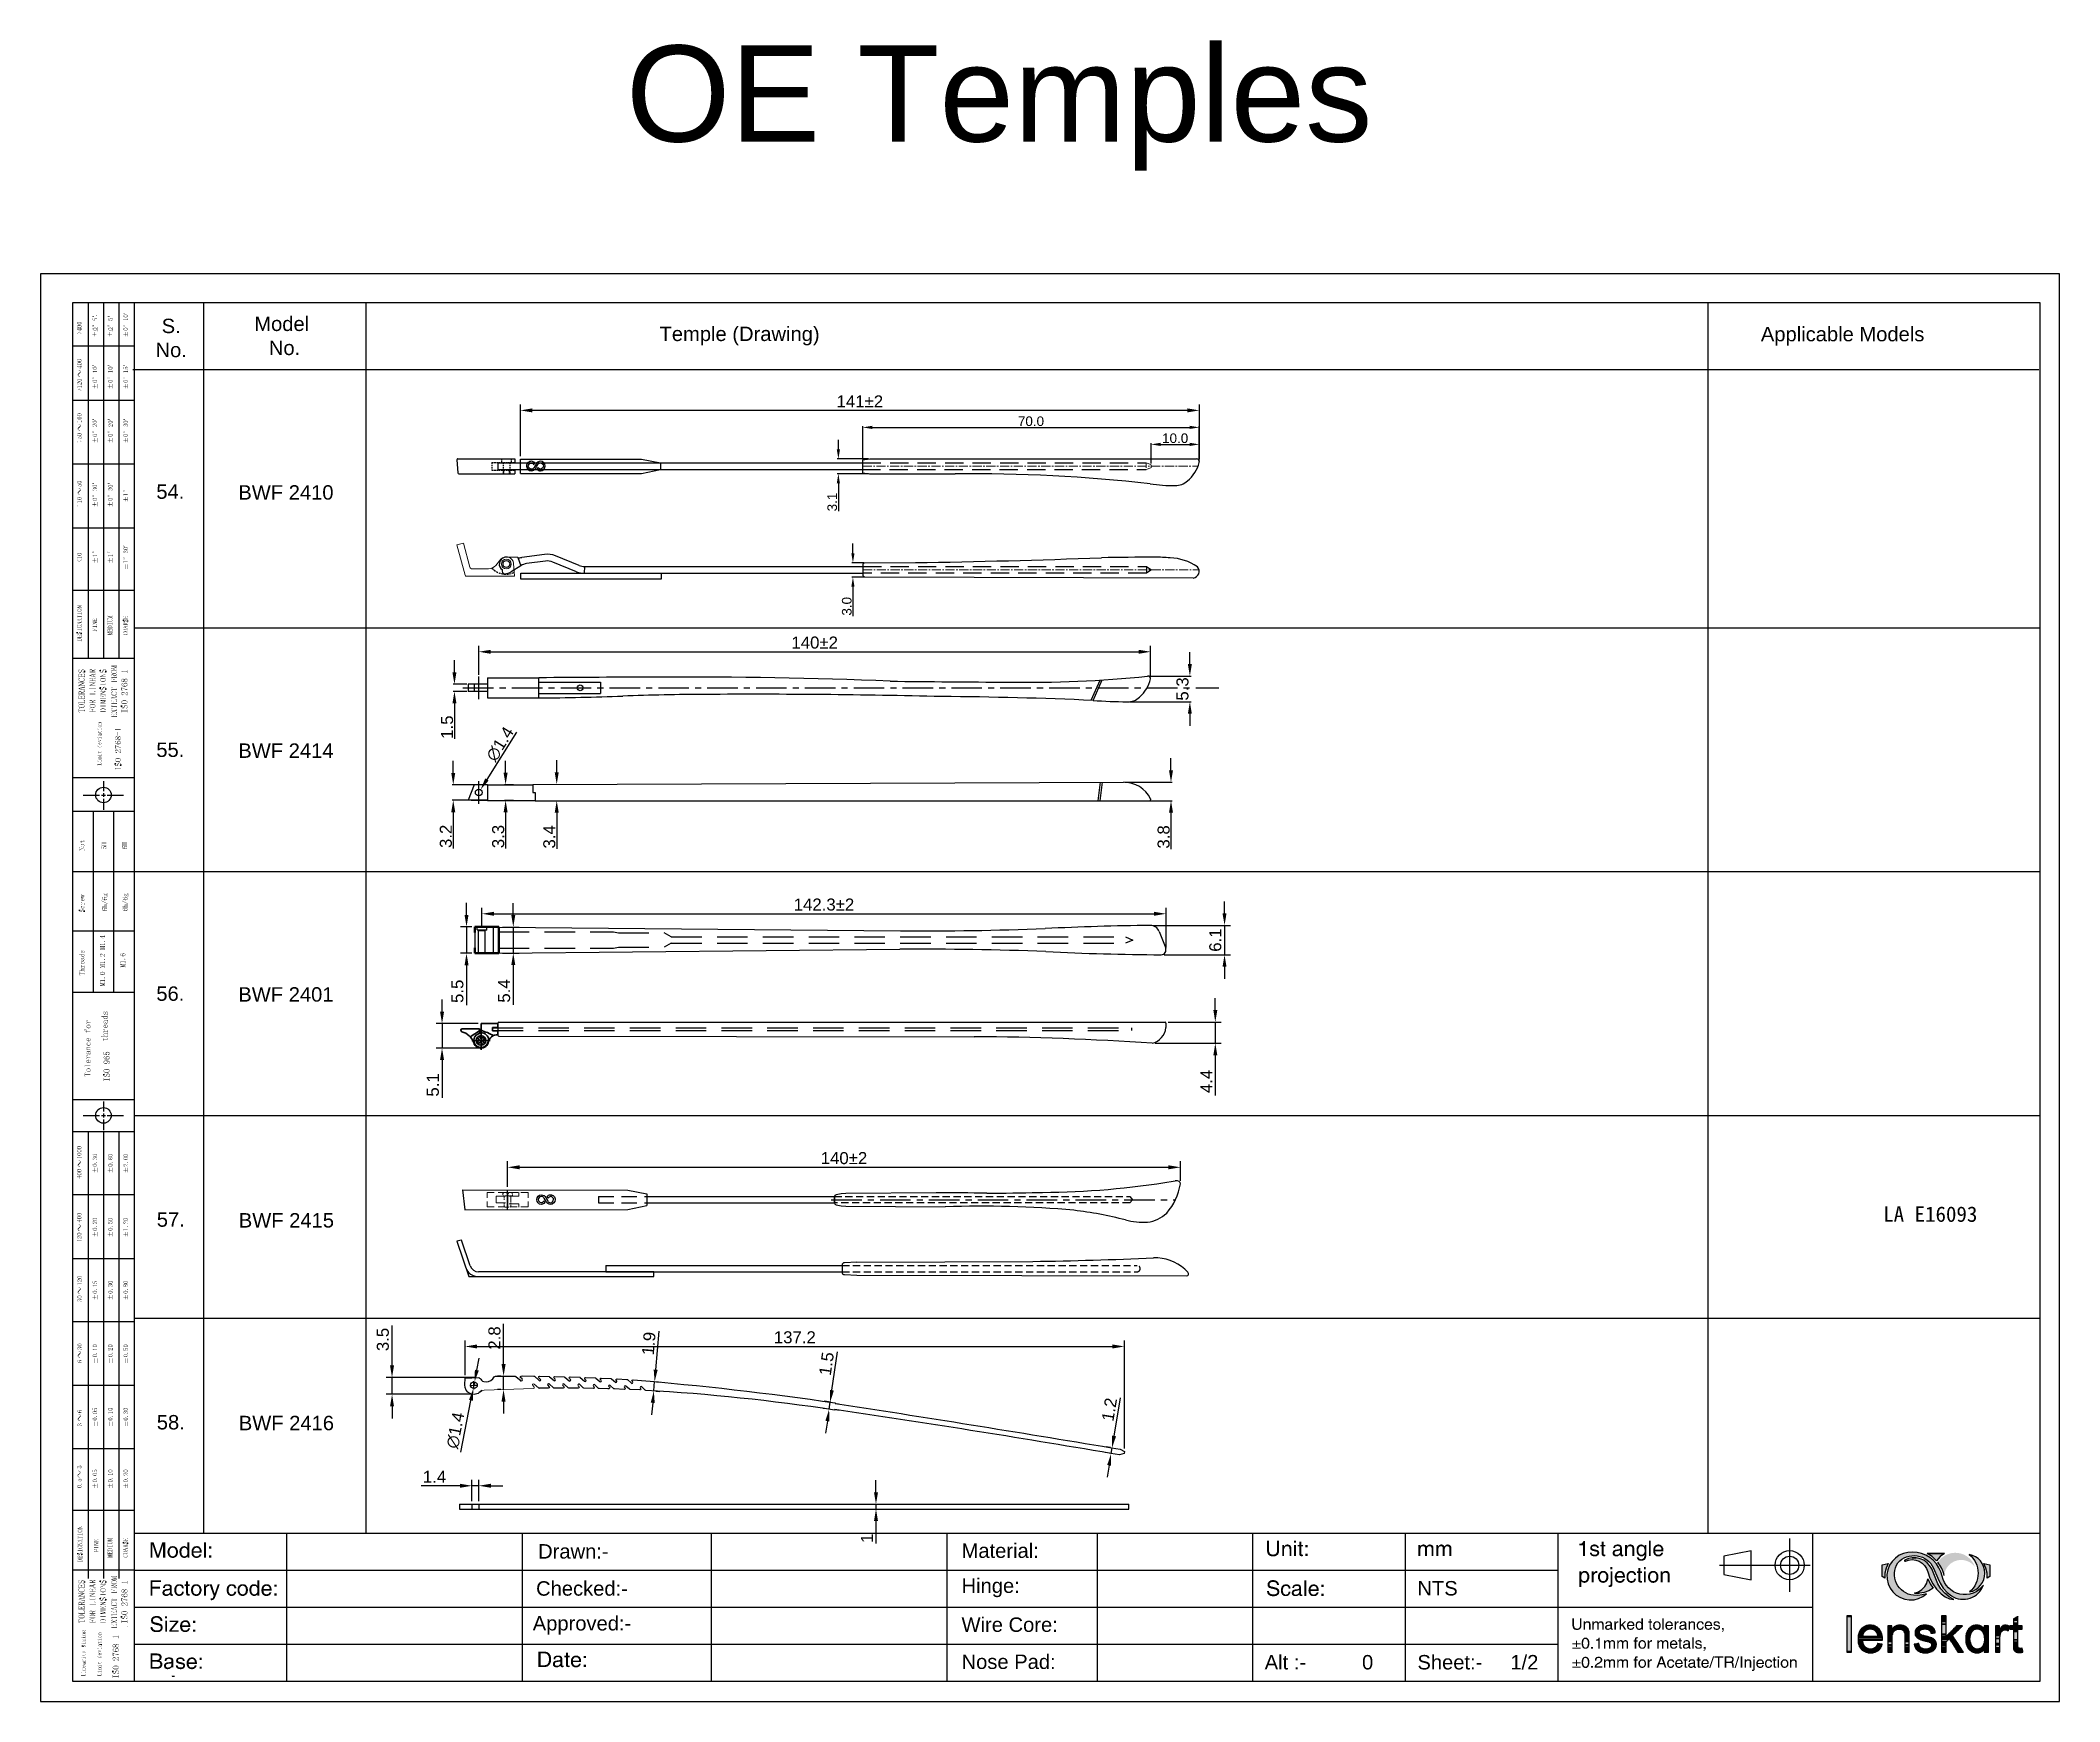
# Model space of a CAD drawing. Header units: millimetres. Extents: x 7018 to 13530, y 4187 to 5692.
# Drawn here: x 12184.8 to 12604.8, y 4951.9 to 5297.5 of the extents above; entities that cross this region are included whole.
import ezdxf

# ---------------------------------------------------------------- set-up
doc = ezdxf.new("R2010")
doc.units = ezdxf.units.MM
for name, pattern in [('CENTER', [50.8, 31.75, -6.35, 6.35, -6.35]), ('CENTER2', [28.575, 19.05, -3.175, 3.175, -3.175]), ('DASHED', [19.05, 12.7, -6.35]), ('HIDDEN', [9.525, 6.35, -3.175]), ('HIDDEN2', [0.1875, 0.125, -0.0625])]:
    doc.linetypes.add(name, pattern=pattern)
doc.layers.add('111', color=7, linetype='Continuous', true_color=0xffffff)
for name, color, linetype in [('Center Line', 2, 'CENTER2'), ('Dimension', 3, 'Continuous'), ('Hidden Line', 1, 'HIDDEN2'), ('PDF_Geometry', 7, 'Continuous'), ('PDF_虚线层', 7, 'Continuous')]:
    doc.layers.add(name, color=color, linetype=linetype)
doc.layers.add('odj', color=4, linetype='Continuous', lineweight=35)
doc.layers.add('粗实线', color=4, linetype='Continuous', lineweight=50)
doc.styles.get("Standard").update_dxf_attribs({"font": 'arial.ttf'})
doc.styles.add('样式 1', font='romant.shx')
doc.dimstyles.new('ISO-25', dxfattribs={"dimtxt": 2.5, "dimasz": 2.5, "dimexe": 1.25, "dimexo": 0.625, "dimtad": 1, "dimtxsty": 'Standard', "dimcen": 2.5, "dimadec": 0, "dimazin": 0, "dimtfac": 1, "dimtmove": 0, "dimatfit": 3, "dimfxl": 1, "dimarcsym": 0})
doc.dimstyles.new('ISO-25$0', dxfattribs={"dimtxt": 2.5, "dimasz": 2.5, "dimexe": 0.5, "dimexo": 1, "dimgap": 1, "dimtad": 0, "dimtih": 1, "dimtoh": 1, "dimdec": 1, "dimzin": 10, "dimdsep": 46, "dimlunit": 6, "dimtxsty": '样式 1', "dimcen": 0, "dimclrd": 256, "dimclre": 256, "dimclrt": 7, "dimazin": 0, "dimtfac": 1, "dimtdec": 1, "dimtofl": 0, "dimtmove": 0, "dimatfit": 0, "dimfxl": 1, "dimtolj": 1, "dimtzin": 10, "dimarcsym": 0})
doc.dimstyles.get("Standard").update_dxf_attribs({"dimtxt": 0.18, "dimasz": 0.18, "dimexe": 0.18, "dimexo": 0.0625, "dimgap": 0.09, "dimtad": 0, "dimtih": 1, "dimtoh": 1, "dimdec": 4, "dimzin": 0, "dimdsep": 46, "dimtxsty": 'Standard', "dimcen": 0.09, "dimadec": 0, "dimazin": 0, "dimtfac": 1, "dimtdec": 4, "dimtofl": 0, "dimtmove": 0, "dimatfit": 3, "dimfxl": 1, "dimtolj": 1, "dimtzin": 0, "dimarcsym": 0})
doc.dimstyles.new('Standard$0', dxfattribs={"dimtxt": 2.3, "dimasz": 2, "dimexe": 1, "dimexo": 1, "dimgap": 1, "dimtad": 1, "dimdec": 1, "dimzin": 0, "dimdsep": 46, "dimtxsty": 'Standard', "dimcen": 0, "dimclrd": 4, "dimclre": 4, "dimclrt": 4, "dimadec": 1, "dimazin": 0, "dimtfac": 1, "dimtdec": 1, "dimtofl": 0, "dimtmove": 0, "dimatfit": 0, "dimfxl": 1, "dimtfillclr": 256, "dimtolj": 1, "dimtzin": 0, "dimlwd": -1, "dimlwe": -1, "dimarcsym": 1})

msp = doc.modelspace()

# ---------------------------------------------------------------- texts
at = {"attachment_point": 5}
for s, insert, char_height, width in [('OE Temples', (12384.27, 5283.389), 20, 726.18125), ('S. \\PNo.', (12212.056, 5235.546), 2.9997, 34.34827), ('Model \\P No.', (12235.045, 5235.986), 2.9997, 34.34827), ('Temple (Drawing)', (12330.276, 5235.966), 2.99966, 46.92869), ('Applicable Models', (12559.709, 5235.915), 2.99966, 46.92869), ('54.', (12211.87, 5203.577), 2.9997, 34.34827), ('BWF 2410', (12235.92, 5203.411), 2.9997, 34.34827), ('55.', (12211.87, 5149.874), 2.9997, 34.34827), ('BWF 2414', (12235.92, 5149.709), 2.9997, 34.34827), ('56.', (12211.87, 5099.142), 2.9997, 34.34827), ('BWF 2401', (12235.92, 5098.976), 2.9997, 34.34827), ('57.', (12211.971, 5052.146), 2.9997, 34.34827), ('BWF 2415', (12236.021, 5051.98), 2.9997, 34.34827), ('{\\fNSimSun|b0|i0|c0|p49;LA E16093}', (12577.943, 5053.263), 3.2, 48.35071), ('58.', (12211.971, 5009.974), 2.9997, 34.34827), ('BWF 2416', (12236.021, 5009.809), 2.9997, 34.34827), ('Drawn:-', (12295.706, 4983.111), 2.9997, 34.34827), ('\\pxql;Material:', (12393.626, 4983.255), 2.99966, 34.34827), ('Checked:-', (12297.503, 4975.393), 2.9997, 34.34827), ('\\pxql;Hinge:', (12393.626, 4975.537), 2.99966, 34.34827), ('\\pxql;NTS', (12488.443, 4975.437), 2.9997, 34.34827), ('Approved:-', (12297.503, 4967.721), 2.9997, 34.34827), ('\\pxql; Wire Core:', (12392.459, 4967.864), 2.99966, 34.34827), ('\\pxql;Nose Pad:', (12393.626, 4960.147), 2.99966, 34.34827), ('\\pxql;Alt :-          0', (12456.67, 4960.047), 2.99966, 34.34827), ('\\pxql;Sheet:-     1/2', (12488.443, 4960.047), 2.99966, 34.34827)]:
    msp.add_mtext(s, dxfattribs=dict(at, insert=insert, char_height=char_height, width=width))

# ---------------------------------------------------------------- blocks, each defined once
blk = doc.blocks.new('1.8螺丝（十平面）')
at = {"layer": 'odj'}
for p, q in [((-0.45, 0.57), (-0.69, 0.25)), ((-0.69, 0.25), (-0.29, -0.04)), ((-0.45, 0.57), (-0.05, 0.28)), ((0.36, 0.83), (-0.05, 0.28)), ((0.68, 0.59), (0.27, 0.04)), ((0.27, 0.04), (0.67, -0.27)), ((-0.29, -0.04), (-0.69, -0.57)), ((0.03, -0.28), (-0.38, -0.82)), ((0.03, -0.28), (0.43, -0.59)), ((0.67, -0.27), (0.43, -0.59))]:
    blk.add_line(p, q, dxfattribs=at)
blk.add_circle((0, 0), 0.9, dxfattribs=at)
blk = doc.blocks.new('rr')
at = {"layer": 'odj'}
for p, q in [((2925.69, 1920.29), (2922.21, 1920.1)), ((2922.32, 1918.1), (2922.21, 1920.1)), ((2924.65, 1919.43), (2925.73, 1919.49)), ((2924.69, 1918.73), (2924.65, 1919.43)), ((2924.69, 1918.73), (2924.65, 1919.43)), ((2925.69, 1920.29), (2925.73, 1919.49)), ((2918.38, 1918.79), (2921.97, 1918.99)), ((2920.12, 1917.24), (2921.99, 1918.57)), ((2920.48, 1916.5), (2924.32, 1916.71)), ((2922.02, 1918.16), (2921.97, 1918.99)), ((2922.3, 1918.52), (2922.5, 1914.69)), ((2924.69, 1918.73), (2925.77, 1918.79)), ((2925.77, 1918.79), (2925.82, 1917.99))]:
    blk.add_line(p, q, dxfattribs=at)
blk.add_circle((2922.4, 1916.61), 1, dxfattribs=at)
for centre, radius, start, end in [((2918.39, 1918.49), 0.3, 93.0717, 258.6061), ((2917.64, 1914.77), 3.5, 21.1136, 78.6061), ((2922.4, 1916.61), 1.5, 93.0717, 348.5942), ((2922.4, 1916.61), 1.6, 201.1136, 103.8786), ((2916.06, 1897.39), 22.24, 66.3846, 73.7312), ((2925.93, 1915.89), 2.1, 93.0717, 168.5942)]:
    blk.add_arc(centre, radius, start, end, dxfattribs=at)
at = {"layer": 'odj', "xscale": -1.111111, "yscale": 1.111111, "zscale": 1.111111, "rotation": 183.0716725923774}
blk.add_blockref('1.8螺丝（十平面）', (2922.4, 1916.61), dxfattribs=at)
blk = doc.blocks.new('*D2572')
at = {"layer": 'Defpoints', "color": 0, "transparency": 16777216}
for p in [(12276.5, 5092.92), (12268.39, 5087.82), (12276.5, 5087.82)]:
    blk.add_point(p, dxfattribs=at)
at = {"layer": 'Dimension', "color": 0, "lineweight": -2, "transparency": 16777216}
for p, q in [((12268.39, 5095.42), (12268.39, 5097.92)), ((12275.87, 5092.92), (12267.14, 5092.92)), ((12268.39, 5092.92), (12268.39, 5087.82)), ((12275.87, 5087.82), (12267.14, 5087.82)), ((12268.39, 5085.32), (12268.39, 5077.5))]:
    blk.add_line(p, q, dxfattribs=at)
at = {"layer": 'Dimension', "color": 0, "transparency": 16777216}
for points in [[(12267.97, 5095.42), (12268.81, 5095.42), (12268.39, 5092.92)], [(12267.97, 5085.32), (12268.81, 5085.32), (12268.39, 5087.82)]]:
    blk.add_solid(points, dxfattribs=at)
at = {"layer": 'Dimension', "color": 0, "transparency": 16777216, "insert": (12266.49, 5080.16), "char_height": 2.5, "attachment_point": 5, "rotation": 90}
blk.add_mtext('5.1', dxfattribs=at)
blk = doc.blocks.new('*D1839')
at = {"layer": 'Defpoints', "color": 0, "transparency": 16777216}
for p in [(12418.77, 5093.23), (12416.09, 5088.84), (12429.23, 5088.84)]:
    blk.add_point(p, dxfattribs=at)
at = {"layer": 'Dimension', "color": 0, "lineweight": -2, "transparency": 16777216}
for p, q in [((12429.23, 5095.73), (12429.23, 5098.23)), ((12419.4, 5093.23), (12430.48, 5093.23)), ((12429.23, 5093.23), (12429.23, 5088.84)), ((12416.72, 5088.84), (12430.48, 5088.84)), ((12429.23, 5086.34), (12429.23, 5077.95))]:
    blk.add_line(p, q, dxfattribs=at)
at = {"layer": 'Dimension', "color": 0, "transparency": 16777216}
for points in [[(12428.82, 5095.73), (12429.65, 5095.73), (12429.23, 5093.23)], [(12428.82, 5086.34), (12429.65, 5086.34), (12429.23, 5088.84)]]:
    blk.add_solid(points, dxfattribs=at)
at = {"layer": 'Dimension', "color": 0, "transparency": 16777216, "insert": (12427.36, 5080.9), "char_height": 2.5, "attachment_point": 5, "rotation": 90}
blk.add_mtext('4.4', dxfattribs=at)
blk = doc.blocks.new('*D2573')
at = {"layer": 'Defpoints', "color": 0, "transparency": 16777216}
for p in [(12418.98, 5115.77), (12276.69, 5112.45), (12418.98, 5108.22)]:
    blk.add_point(p, dxfattribs=at)
at = {"layer": 'Dimension', "color": 0, "lineweight": -2, "transparency": 16777216}
for p, q in [((12276.69, 5113.07), (12276.69, 5117.02)), ((12279.19, 5115.77), (12416.48, 5115.77)), ((12418.98, 5108.85), (12418.98, 5117.02))]:
    blk.add_line(p, q, dxfattribs=at)
at = {"layer": 'Dimension', "color": 0, "transparency": 16777216}
for points in [[(12279.19, 5116.19), (12279.19, 5115.36), (12276.69, 5115.77)], [(12416.48, 5116.19), (12416.48, 5115.36), (12418.98, 5115.77)]]:
    blk.add_solid(points, dxfattribs=at)
at = {"layer": 'Dimension', "color": 0, "transparency": 16777216, "insert": (12347.83, 5117.68), "char_height": 2.5, "attachment_point": 5}
blk.add_mtext('142.3±2', dxfattribs=at)
blk = doc.blocks.new('*D2574')
at = {"layer": 'Defpoints', "color": 0, "transparency": 16777216}
for p in [(12415.69, 5113.36), (12417.97, 5107.25), (12431.15, 5107.25)]:
    blk.add_point(p, dxfattribs=at)
at = {"layer": 'Dimension', "color": 0, "lineweight": -2, "transparency": 16777216}
for p, q in [((12431.15, 5115.86), (12431.15, 5118.36)), ((12416.32, 5113.36), (12432.4, 5113.36)), ((12431.15, 5113.36), (12431.15, 5107.25)), ((12418.6, 5107.25), (12432.4, 5107.25)), ((12431.15, 5104.75), (12431.15, 5102.25))]:
    blk.add_line(p, q, dxfattribs=at)
at = {"layer": 'Dimension', "color": 0, "transparency": 16777216}
for points in [[(12430.73, 5115.86), (12431.56, 5115.86), (12431.15, 5113.36)], [(12430.73, 5104.75), (12431.56, 5104.75), (12431.15, 5107.25)]]:
    blk.add_solid(points, dxfattribs=at)
at = {"layer": 'Dimension', "color": 0, "transparency": 16777216, "insert": (12429.24, 5110.3), "char_height": 2.5, "attachment_point": 5, "rotation": 90}
blk.add_mtext('6.1', dxfattribs=at)
blk = doc.blocks.new('*D2575')
at = {"layer": 'Defpoints', "color": 0, "transparency": 16777216}
for p in [(12280.34, 5113), (12280.31, 5107.6), (12283.21, 5107.6)]:
    blk.add_point(p, dxfattribs=at)
at = {"layer": 'Dimension', "color": 0, "lineweight": -2, "transparency": 16777216}
for p, q in [((12283.21, 5115.5), (12283.21, 5118)), ((12280.97, 5113), (12284.46, 5113)), ((12283.21, 5113), (12283.21, 5107.6)), ((12280.94, 5107.6), (12284.46, 5107.6)), ((12283.21, 5105.1), (12283.21, 5096.81))]:
    blk.add_line(p, q, dxfattribs=at)
at = {"layer": 'Dimension', "color": 0, "transparency": 16777216}
for points in [[(12282.79, 5115.5), (12283.62, 5115.5), (12283.21, 5113)], [(12282.79, 5105.1), (12283.62, 5105.1), (12283.21, 5107.6)]]:
    blk.add_solid(points, dxfattribs=at)
at = {"layer": 'Dimension', "color": 0, "transparency": 16777216, "insert": (12281.31, 5099.71), "char_height": 2.5, "attachment_point": 5, "rotation": 90}
blk.add_mtext('5.4', dxfattribs=at)
blk = doc.blocks.new('*D2576')
at = {"layer": 'Defpoints', "color": 0, "transparency": 16777216}
for p in [(12275.19, 5113.05), (12273.48, 5107.55), (12275.19, 5107.55)]:
    blk.add_point(p, dxfattribs=at)
at = {"layer": 'Dimension', "color": 0, "lineweight": -2, "transparency": 16777216}
for p, q in [((12273.48, 5115.55), (12273.48, 5118.05)), ((12274.56, 5113.05), (12272.23, 5113.05)), ((12273.48, 5113.05), (12273.48, 5107.55)), ((12274.56, 5107.55), (12272.23, 5107.55)), ((12273.48, 5105.05), (12273.48, 5096.73))]:
    blk.add_line(p, q, dxfattribs=at)
at = {"layer": 'Dimension', "color": 0, "transparency": 16777216}
for points in [[(12273.07, 5115.55), (12273.9, 5115.55), (12273.48, 5113.05)], [(12273.07, 5105.05), (12273.9, 5105.05), (12273.48, 5107.55)]]:
    blk.add_solid(points, dxfattribs=at)
at = {"layer": 'Dimension', "color": 0, "transparency": 16777216, "insert": (12271.59, 5099.64), "char_height": 2.5, "attachment_point": 5, "rotation": 90}
blk.add_mtext('5.5', dxfattribs=at)
blk = doc.blocks.new('*D1844')
at = {"layer": 'Defpoints', "color": 0, "transparency": 16777216}
for p in [(12284.68, 5220.49), (12284.68, 5210.37), (12425.91, 5209.75)]:
    blk.add_point(p, dxfattribs=at)
at = {"layer": 'Dimension', "color": 0, "lineweight": -2, "transparency": 16777216}
for p, q in [((12284.68, 5211), (12284.68, 5221.74)), ((12425.91, 5210.38), (12425.91, 5221.74)), ((12423.41, 5220.49), (12287.18, 5220.49))]:
    blk.add_line(p, q, dxfattribs=at)
at = {"layer": 'Dimension', "color": 0, "transparency": 16777216}
for points in [[(12287.18, 5220.91), (12287.18, 5220.08), (12284.68, 5220.49)], [(12423.41, 5220.91), (12423.41, 5220.08), (12425.91, 5220.49)]]:
    blk.add_solid(points, dxfattribs=at)
at = {"layer": 'Dimension', "color": 0, "transparency": 16777216, "insert": (12355.29, 5222.37), "char_height": 2.5, "attachment_point": 5}
blk.add_mtext('141±2', dxfattribs=at)
blk = doc.blocks.new('*D1845')
at = {"layer": 'Defpoints', "color": 0, "transparency": 16777216}
for p in [(12356.35, 5188.78), (12353.85, 5185.8), (12356.42, 5185.8)]:
    blk.add_point(p, dxfattribs=at)
at = {"layer": 'Dimension', "transparency": 16777216}
for p, q in [((12353.85, 5190.78), (12353.85, 5192.78)), ((12356.1, 5188.78), (12353.6, 5188.78)), ((12356.17, 5185.8), (12353.6, 5185.8)), ((12353.85, 5183.8), (12353.85, 5177.67))]:
    blk.add_line(p, q, dxfattribs=at)
for points in [[(12353.52, 5190.78), (12354.18, 5190.78), (12353.85, 5188.78)], [(12353.52, 5183.8), (12354.18, 5183.8), (12353.85, 5185.8)]]:
    blk.add_solid(points, dxfattribs=at)
at = {"layer": 'Dimension', "transparency": 16777216, "insert": (12352.58, 5179.74), "char_height": 2, "attachment_point": 5, "rotation": 90}
blk.add_mtext('\\A1;3.0', dxfattribs=at)
blk = doc.blocks.new('*D2619')
at = {"layer": 'Defpoints', "color": 0, "transparency": 16777216}
for p in [(12425.9, 5216.96), (12355.88, 5210.22), (12425.9, 5209.64)]:
    blk.add_point(p, dxfattribs=at)
at = {"layer": 'Dimension', "transparency": 16777216}
for p, q in [((12355.88, 5210.47), (12355.88, 5217.21)), ((12357.88, 5216.96), (12423.9, 5216.96)), ((12425.9, 5209.89), (12425.9, 5217.21))]:
    blk.add_line(p, q, dxfattribs=at)
for points in [[(12357.88, 5217.29), (12357.88, 5216.63), (12355.88, 5216.96)], [(12423.9, 5217.29), (12423.9, 5216.63), (12425.9, 5216.96)]]:
    blk.add_solid(points, dxfattribs=at)
at = {"layer": 'Dimension', "transparency": 16777216, "insert": (12390.89, 5218.23), "char_height": 2, "attachment_point": 5}
blk.add_mtext('\\A1;70.0', dxfattribs=at)
blk = doc.blocks.new('*D2620')
at = {"layer": 'Defpoints', "color": 0, "transparency": 16777216}
for p in [(12357.35, 5210.4), (12350.83, 5207.3), (12357.35, 5207.3)]:
    blk.add_point(p, dxfattribs=at)
at = {"layer": 'Dimension', "transparency": 16777216}
for p, q in [((12350.83, 5212.4), (12350.83, 5214.4)), ((12357.1, 5210.4), (12350.58, 5210.4)), ((12357.1, 5207.3), (12350.58, 5207.3)), ((12350.83, 5205.3), (12350.83, 5199.55))]:
    blk.add_line(p, q, dxfattribs=at)
for points in [[(12350.49, 5212.4), (12351.16, 5212.4), (12350.83, 5210.4)], [(12350.49, 5205.3), (12351.16, 5205.3), (12350.83, 5207.3)]]:
    blk.add_solid(points, dxfattribs=at)
at = {"layer": 'Dimension', "transparency": 16777216, "insert": (12349.55, 5201.43), "char_height": 2, "attachment_point": 5, "rotation": 90}
blk.add_mtext('\\A1;3.1', dxfattribs=at)
blk = doc.blocks.new('*D1846')
at = {"layer": 'Defpoints', "color": 0, "transparency": 16777216}
for p in [(12425.9, 5213.42), (12415.86, 5209.2), (12425.9, 5209.64)]:
    blk.add_point(p, dxfattribs=at)
at = {"layer": 'Dimension', "transparency": 16777216}
for p, q in [((12415.86, 5209.45), (12415.86, 5213.67)), ((12417.86, 5213.42), (12423.9, 5213.42)), ((12425.9, 5209.89), (12425.9, 5213.67))]:
    blk.add_line(p, q, dxfattribs=at)
for points in [[(12417.86, 5213.76), (12417.86, 5213.09), (12415.86, 5213.42)], [(12423.9, 5213.76), (12423.9, 5213.09), (12425.9, 5213.42)]]:
    blk.add_solid(points, dxfattribs=at)
at = {"layer": 'Dimension', "transparency": 16777216, "insert": (12420.88, 5214.69), "char_height": 2, "attachment_point": 5}
blk.add_mtext('\\A1;10.0', dxfattribs=at)
blk = doc.blocks.new('*D1854')
at = {"layer": 'Defpoints', "color": 0, "transparency": 16777216}
for p in [(12415.18, 5165.21), (12411.14, 5159.88), (12423.94, 5159.88)]:
    blk.add_point(p, dxfattribs=at)
at = {"layer": 'Dimension', "color": 3, "transparency": 16777216}
for p, q in [((12423.94, 5167.71), (12423.94, 5170.21)), ((12415.43, 5165.21), (12424.19, 5165.21)), ((12411.39, 5159.88), (12424.19, 5159.88)), ((12423.94, 5157.38), (12423.94, 5154.88))]:
    blk.add_line(p, q, dxfattribs=at)
for points in [[(12423.52, 5167.71), (12424.35, 5167.71), (12423.94, 5165.21)], [(12423.52, 5157.38), (12424.35, 5157.38), (12423.94, 5159.88)]]:
    blk.add_solid(points, dxfattribs=at)
at = {"layer": 'Dimension', "transparency": 16777216, "insert": (12422.41, 5162.54), "char_height": 2.5, "attachment_point": 5, "rotation": 90}
blk.add_mtext('\\A1;5.3', dxfattribs=at)
blk = doc.blocks.new('*D1855')
at = {"layer": 'Defpoints', "color": 0, "transparency": 16777216}
for p in [(12415.77, 5170.28), (12276.03, 5164.82), (12415.77, 5164.7)]:
    blk.add_point(p, dxfattribs=at)
at = {"layer": 'Dimension', "color": 0, "lineweight": -2, "transparency": 16777216}
for p, q in [((12276.03, 5165.45), (12276.03, 5171.53)), ((12278.53, 5170.28), (12413.27, 5170.28)), ((12415.77, 5165.32), (12415.77, 5171.53))]:
    blk.add_line(p, q, dxfattribs=at)
at = {"layer": 'Dimension', "color": 0, "transparency": 16777216}
for points in [[(12278.53, 5170.69), (12278.53, 5169.86), (12276.03, 5170.28)], [(12413.27, 5170.69), (12413.27, 5169.86), (12415.77, 5170.28)]]:
    blk.add_solid(points, dxfattribs=at)
at = {"layer": 'Dimension', "color": 0, "transparency": 16777216, "insert": (12345.9, 5172.18), "char_height": 2.5, "attachment_point": 5}
blk.add_mtext('140±2', dxfattribs=at)
blk = doc.blocks.new('*D2625')
at = {"layer": 'Defpoints', "color": 0, "transparency": 16777216}
for p in [(12270.97, 5162.02), (12273.82, 5163.52), (12273.82, 5162.02)]:
    blk.add_point(p, dxfattribs=at)
at = {"layer": 'Dimension', "color": 3, "transparency": 16777216}
for p, q in [((12270.97, 5166.02), (12270.97, 5168.52)), ((12273.57, 5163.52), (12270.72, 5163.52)), ((12273.57, 5162.02), (12270.72, 5162.02)), ((12270.97, 5159.52), (12270.97, 5152.19))]:
    blk.add_line(p, q, dxfattribs=at)
for points in [[(12270.55, 5166.02), (12271.39, 5166.02), (12270.97, 5163.52)], [(12270.55, 5159.52), (12271.39, 5159.52), (12270.97, 5162.02)]]:
    blk.add_solid(points, dxfattribs=at)
at = {"layer": 'Dimension', "transparency": 16777216, "insert": (12269.44, 5154.6), "char_height": 2.5, "attachment_point": 5, "rotation": 90}
blk.add_mtext('\\A1;1.5', dxfattribs=at)
blk = doc.blocks.new('*D2626')
at = {"layer": 'Defpoints', "color": 0, "transparency": 16777216}
for p in [(12410.18, 5143.14), (12410.18, 5139.29), (12420.01, 5139.29)]:
    blk.add_point(p, dxfattribs=at)
at = {"layer": 'Dimension', "color": 3, "transparency": 16777216}
for p, q in [((12420.01, 5145.64), (12420.01, 5148.14)), ((12410.43, 5143.14), (12420.26, 5143.14)), ((12410.43, 5139.29), (12420.26, 5139.29)), ((12420.01, 5136.79), (12420.01, 5129.23))]:
    blk.add_line(p, q, dxfattribs=at)
for points in [[(12419.59, 5145.64), (12420.43, 5145.64), (12420.01, 5143.14)], [(12419.59, 5136.79), (12420.43, 5136.79), (12420.01, 5139.29)]]:
    blk.add_solid(points, dxfattribs=at)
at = {"layer": 'Dimension', "transparency": 16777216, "insert": (12418.48, 5131.76), "char_height": 2.5, "attachment_point": 5, "rotation": 90}
blk.add_mtext('\\A1;3.8', dxfattribs=at)
blk = doc.blocks.new('*D2627')
at = {"layer": 'Defpoints', "color": 0, "transparency": 16777216}
for p in [(12275.23, 5142.59), (12270.72, 5139.39), (12275.23, 5139.39)]:
    blk.add_point(p, dxfattribs=at)
at = {"layer": 'Dimension', "color": 3, "transparency": 16777216}
for p, q in [((12270.72, 5145.09), (12270.72, 5147.59)), ((12274.98, 5142.59), (12270.47, 5142.59)), ((12274.98, 5139.39), (12270.47, 5139.39)), ((12270.72, 5136.89), (12270.72, 5129.37))]:
    blk.add_line(p, q, dxfattribs=at)
for points in [[(12270.3, 5145.09), (12271.14, 5145.09), (12270.72, 5142.59)], [(12270.3, 5136.89), (12271.14, 5136.89), (12270.72, 5139.39)]]:
    blk.add_solid(points, dxfattribs=at)
at = {"layer": 'Dimension', "transparency": 16777216, "insert": (12269.19, 5131.88), "char_height": 2.5, "attachment_point": 5, "rotation": 90}
blk.add_mtext('\\A1;3.2', dxfattribs=at)
blk = doc.blocks.new('*D2628')
at = {"layer": 'Defpoints', "color": 0, "transparency": 16777216}
for p in [(12283.47, 5142.62), (12281.61, 5139.37), (12283.47, 5139.37)]:
    blk.add_point(p, dxfattribs=at)
at = {"layer": 'Dimension', "color": 3, "transparency": 16777216}
for p, q in [((12281.61, 5145.12), (12281.61, 5147.62)), ((12283.22, 5142.62), (12281.36, 5142.62)), ((12283.22, 5139.37), (12281.36, 5139.37)), ((12281.61, 5136.87), (12281.61, 5129.32))]:
    blk.add_line(p, q, dxfattribs=at)
for points in [[(12281.19, 5145.12), (12282.03, 5145.12), (12281.61, 5142.62)], [(12281.19, 5136.87), (12282.03, 5136.87), (12281.61, 5139.37)]]:
    blk.add_solid(points, dxfattribs=at)
at = {"layer": 'Dimension', "transparency": 16777216, "insert": (12280.08, 5131.84), "char_height": 2.5, "attachment_point": 5, "rotation": 90}
blk.add_mtext('\\A1;3.3', dxfattribs=at)
blk = doc.blocks.new('*D2629')
at = {"layer": 'Defpoints', "color": 0, "transparency": 16777216}
for p in [(12292.24, 5142.71), (12292.24, 5139.29), (12292.24, 5139.29)]:
    blk.add_point(p, dxfattribs=at)
at = {"layer": 'Dimension', "color": 3, "transparency": 16777216}
for p, q in [((12292.24, 5145.21), (12292.24, 5147.71)), ((12292.24, 5136.79), (12292.24, 5129.25))]:
    blk.add_line(p, q, dxfattribs=at)
for points in [[(12291.83, 5145.21), (12292.66, 5145.21), (12292.24, 5142.71)], [(12291.83, 5136.79), (12292.66, 5136.79), (12292.24, 5139.29)]]:
    blk.add_solid(points, dxfattribs=at)
at = {"layer": 'Dimension', "transparency": 16777216, "insert": (12290.71, 5131.77), "char_height": 2.5, "attachment_point": 5, "rotation": 90}
blk.add_mtext('\\A1;3.4', dxfattribs=at)
blk = doc.blocks.new('*D2630')
at = {"layer": 'Defpoints', "color": 0, "transparency": 16777216}
for p in [(12276.4, 5141.59), (12275.66, 5140.4)]:
    blk.add_point(p, dxfattribs=at)
at = {"layer": 'Dimension', "color": 3, "transparency": 16777216}
blk.add_line((12283.87, 5153.53), (12277.73, 5143.71), dxfattribs=at)
blk.add_solid([(12277.37, 5143.93), (12278.08, 5143.48), (12276.4, 5141.59)], dxfattribs=at)
at = {"layer": 'Dimension', "transparency": 16777216, "insert": (12280.46, 5151.08), "char_height": 2.5, "attachment_point": 5, "rotation": 57.9546}
blk.add_mtext('\\A1;∅1.4', dxfattribs=at)
blk = doc.blocks.new('*D2916')
at = {"layer": 'Defpoints', "color": 0, "transparency": 16777216}
for p in [(12421.97, 5063.03), (12282.02, 5058.32), (12421.97, 5059.6)]:
    blk.add_point(p, dxfattribs=at)
at = {"layer": 'Dimension', "color": 0, "lineweight": -2, "transparency": 16777216}
for p, q in [((12282.02, 5058.94), (12282.02, 5064.28)), ((12284.52, 5063.03), (12419.47, 5063.03)), ((12421.97, 5060.22), (12421.97, 5064.28))]:
    blk.add_line(p, q, dxfattribs=at)
at = {"layer": 'Dimension', "color": 0, "transparency": 16777216}
for points in [[(12284.52, 5063.45), (12284.52, 5062.61), (12282.02, 5063.03)], [(12419.47, 5063.45), (12419.47, 5062.61), (12421.97, 5063.03)]]:
    blk.add_solid(points, dxfattribs=at)
at = {"layer": 'Dimension', "color": 0, "transparency": 16777216, "insert": (12351.99, 5064.93), "char_height": 2.5, "attachment_point": 5}
blk.add_mtext('140±2', dxfattribs=at)
blk = doc.blocks.new('*D2923')
at = {"layer": 'Defpoints', "color": 0, "transparency": 16777216}
for p in [(12358.65, 4992.94), (12358.65, 4991.94), (12358.65, 4991.94)]:
    blk.add_point(p, dxfattribs=at)
at = {"layer": 'Dimension', "color": 0, "lineweight": -2, "transparency": 16777216}
for p, q in [((12358.65, 4995.44), (12358.65, 4997.94)), ((12358.65, 4992.94), (12358.65, 4991.94)), ((12359.28, 4992.94), (12359.9, 4992.94)), ((12359.28, 4991.94), (12359.9, 4991.94)), ((12358.65, 4989.44), (12358.65, 4984.77))]:
    blk.add_line(p, q, dxfattribs=at)
at = {"layer": 'Dimension', "color": 0, "transparency": 16777216}
for points in [[(12358.23, 4995.44), (12359.07, 4995.44), (12358.65, 4992.94)], [(12358.23, 4989.44), (12359.07, 4989.44), (12358.65, 4991.94)]]:
    blk.add_solid(points, dxfattribs=at)
at = {"layer": 'Dimension', "color": 0, "transparency": 16777216, "insert": (12356.77, 4985.85), "char_height": 2.5, "attachment_point": 5, "rotation": 90}
blk.add_mtext('1', dxfattribs=at)
blk = doc.blocks.new('*D2924')
at = {"layer": 'Defpoints', "color": 0, "transparency": 16777216}
for p in [(12274.61, 4996.78), (12274.61, 4992.94), (12276.05, 4992.94)]:
    blk.add_point(p, dxfattribs=at)
at = {"layer": 'Dimension', "color": 0, "lineweight": -2, "transparency": 16777216}
for p, q in [((12274.61, 4993.56), (12274.61, 4998.03)), ((12276.05, 4993.56), (12276.05, 4998.03)), ((12272.11, 4996.78), (12264.05, 4996.78)), ((12276.05, 4996.78), (12274.61, 4996.78)), ((12278.55, 4996.78), (12281.05, 4996.78))]:
    blk.add_line(p, q, dxfattribs=at)
at = {"layer": 'Dimension', "color": 0, "transparency": 16777216}
for points in [[(12272.11, 4997.2), (12272.11, 4996.36), (12274.61, 4996.78)], [(12278.55, 4997.2), (12278.55, 4996.36), (12276.05, 4996.78)]]:
    blk.add_solid(points, dxfattribs=at)
at = {"layer": 'Dimension', "color": 0, "transparency": 16777216, "insert": (12266.83, 4998.66), "char_height": 2.5, "attachment_point": 5}
blk.add_mtext('1.4', dxfattribs=at)
blk = doc.blocks.new('*U1601')
at = {"layer": 'Center Line', "color": 0, "ltscale": 0.2, "transparency": 16777216}
for p, q in [((-0.82, 0), (-0.14, 0)), ((0, 0.14), (0, 0.82)), ((0.14, 0), (0.82, 0)), ((0, -0.82), (0, -0.14))]:
    blk.add_line(p, q, dxfattribs=at)
at = {"layer": 'Center Line', "color": 0, "linetype": 'Continuous', "ltscale": 0.2, "transparency": 16777216}
for p, q in [((-0.07, 0), (0.07, 0)), ((0, -0.07), (0, 0.07))]:
    blk.add_line(p, q, dxfattribs=at)
blk = doc.blocks.new('*D2925')
at = {"layer": 'Defpoints', "color": 0, "transparency": 16777216}
for p in [(12274.89, 5017.01), (12275.15, 5018.38)]:
    blk.add_point(p, dxfattribs=at)
at = {"layer": 'Dimension', "color": 0, "lineweight": -2, "transparency": 16777216}
for p, q in [((12275.63, 5020.83), (12276.11, 5023.29)), ((12275.15, 5018.38), (12274.89, 5017.01)), ((12272.31, 5003.74), (12274.41, 5014.55))]:
    blk.add_line(p, q, dxfattribs=at)
at = {"layer": 'Dimension', "color": 0, "transparency": 16777216}
for points in [[(12275.22, 5020.91), (12276.04, 5020.76), (12275.15, 5018.38)], [(12274, 5014.63), (12274.82, 5014.47), (12274.89, 5017.01)]]:
    blk.add_solid(points, dxfattribs=at)
at = {"layer": 'Dimension', "color": 0, "transparency": 16777216, "insert": (12271.19, 5008.3), "char_height": 2.5, "attachment_point": 5, "rotation": 79.0025}
blk.add_mtext('∅1.4', dxfattribs=at)
blk = doc.blocks.new('*D2926')
at = {"layer": 'Defpoints', "color": 0, "transparency": 16777216}
for p in [(12410.34, 5025.75), (12273.19, 5019.19), (12410.34, 5003.89)]:
    blk.add_point(p, dxfattribs=at)
at = {"layer": 'Dimension', "color": 0, "lineweight": -2, "transparency": 16777216}
for p, q in [((12273.19, 5019.82), (12273.19, 5027)), ((12275.69, 5025.75), (12407.84, 5025.75)), ((12410.34, 5004.51), (12410.34, 5027))]:
    blk.add_line(p, q, dxfattribs=at)
at = {"layer": 'Dimension', "color": 0, "transparency": 16777216}
for points in [[(12275.69, 5026.17), (12275.69, 5025.34), (12273.19, 5025.75)], [(12407.84, 5026.17), (12407.84, 5025.34), (12410.34, 5025.75)]]:
    blk.add_solid(points, dxfattribs=at)
at = {"layer": 'Dimension', "color": 0, "transparency": 16777216, "insert": (12341.77, 5027.65), "char_height": 2.5, "attachment_point": 5}
blk.add_mtext('137.2', dxfattribs=at)
blk = doc.blocks.new('*D2927')
at = {"layer": 'Defpoints', "color": 0, "transparency": 16777216}
for p in [(12407.76, 5004.67), (12407.83, 5003.45), (12408.03, 5004.62)]:
    blk.add_point(p, dxfattribs=at)
at = {"layer": 'Dimension', "color": 0, "lineweight": -2, "transparency": 16777216}
for p, q in [((12408.17, 5007.13), (12409.49, 5015.07)), ((12407.21, 5003.55), (12406.33, 5003.7)), ((12407.41, 5004.73), (12406.52, 5004.87)), ((12407.56, 5003.49), (12407.76, 5004.67)), ((12407.15, 5001.03), (12406.74, 4998.56))]:
    blk.add_line(p, q, dxfattribs=at)
at = {"layer": 'Dimension', "color": 0, "transparency": 16777216}
for points in [[(12407.76, 5007.2), (12408.58, 5007.07), (12407.76, 5004.67)], [(12406.74, 5001.09), (12407.56, 5000.96), (12407.56, 5003.49)]]:
    blk.add_solid(points, dxfattribs=at)
at = {"layer": 'Dimension', "color": 0, "transparency": 16777216, "insert": (12407.18, 5012.64), "char_height": 2.5, "attachment_point": 5, "rotation": 80.5238}
blk.add_mtext('1.2', dxfattribs=at)
blk = doc.blocks.new('*D2928')
at = {"layer": 'Defpoints', "color": 0, "transparency": 16777216}
for p in [(12349.12, 5014.17), (12349.66, 5012.59), (12349.87, 5014.06)]:
    blk.add_point(p, dxfattribs=at)
at = {"layer": 'Dimension', "color": 0, "lineweight": -2, "transparency": 16777216}
for p, q in [((12349.48, 5016.64), (12350.65, 5024.64)), ((12349.04, 5012.68), (12347.67, 5012.88)), ((12349.26, 5014.15), (12347.88, 5014.35)), ((12348.9, 5012.7), (12349.12, 5014.17)), ((12348.54, 5010.23), (12348.18, 5007.75))]:
    blk.add_line(p, q, dxfattribs=at)
at = {"layer": 'Dimension', "color": 0, "transparency": 16777216}
for points in [[(12349.07, 5016.7), (12349.89, 5016.58), (12349.12, 5014.17)], [(12348.13, 5010.29), (12348.95, 5010.17), (12348.9, 5012.7)]]:
    blk.add_solid(points, dxfattribs=at)
at = {"layer": 'Dimension', "color": 0, "transparency": 16777216, "insert": (12348.36, 5022.16), "char_height": 2.5, "attachment_point": 5, "rotation": 81.68}
blk.add_mtext('1.5', dxfattribs=at)
blk = doc.blocks.new('*D2929')
at = {"layer": 'Defpoints', "color": 0, "transparency": 16777216}
for p in [(12281.19, 5019.6), (12281.22, 5019.6), (12281.22, 5016.8)]:
    blk.add_point(p, dxfattribs=at)
at = {"layer": 'Dimension', "color": 0, "lineweight": -2, "transparency": 16777216}
for p, q in [((12281.19, 5022.1), (12281.2, 5030.45)), ((12280.6, 5019.6), (12279.94, 5019.6)), ((12281.18, 5016.8), (12281.19, 5019.6)), ((12280.59, 5016.8), (12279.93, 5016.8)), ((12281.18, 5014.3), (12281.17, 5011.8))]:
    blk.add_line(p, q, dxfattribs=at)
at = {"layer": 'Dimension', "color": 0, "transparency": 16777216}
for points in [[(12280.77, 5022.1), (12281.61, 5022.1), (12281.19, 5019.6)], [(12280.76, 5014.3), (12281.6, 5014.3), (12281.18, 5016.8)]]:
    blk.add_solid(points, dxfattribs=at)
at = {"layer": 'Dimension', "color": 0, "transparency": 16777216, "insert": (12279.3, 5027.52), "char_height": 2.5, "attachment_point": 5, "rotation": 89.912}
blk.add_mtext('2.8', dxfattribs=at)
blk = doc.blocks.new('*D2930')
at = {"layer": 'Defpoints', "color": 0, "transparency": 16777216}
for p in [(12312.21, 5016.54), (12312.38, 5018.46), (12312.61, 5018.44)]:
    blk.add_point(p, dxfattribs=at)
at = {"layer": 'Dimension', "color": 0, "lineweight": -2, "transparency": 16777216}
for p, q in [((12312.83, 5020.93), (12313.54, 5028.97)), ((12312.44, 5016.52), (12312.61, 5018.44)), ((12312.83, 5016.48), (12313.68, 5016.41)), ((12313, 5018.41), (12313.85, 5018.33)), ((12312.22, 5014.03), (12311.99, 5011.54))]:
    blk.add_line(p, q, dxfattribs=at)
at = {"layer": 'Dimension', "color": 0, "transparency": 16777216}
for points in [[(12312.41, 5020.97), (12313.24, 5020.89), (12312.61, 5018.44)], [(12311.8, 5014.06), (12312.63, 5013.99), (12312.44, 5016.52)]]:
    blk.add_solid(points, dxfattribs=at)
at = {"layer": 'Dimension', "color": 0, "transparency": 16777216, "insert": (12311.4, 5026.36), "char_height": 2.5, "attachment_point": 5, "rotation": 84.9268}
blk.add_mtext('1.9', dxfattribs=at)
blk = doc.blocks.new('*D2931')
at = {"layer": 'Defpoints', "color": 0, "transparency": 16777216}
for p in [(12257.99, 5019.3), (12276.02, 5019.3), (12275.02, 5015.8)]:
    blk.add_point(p, dxfattribs=at)
at = {"layer": 'Dimension', "color": 0, "lineweight": -2, "transparency": 16777216}
for p, q in [((12257.99, 5021.8), (12257.99, 5030.12)), ((12275.4, 5019.3), (12256.74, 5019.3)), ((12257.99, 5015.8), (12257.99, 5019.3)), ((12274.4, 5015.8), (12256.74, 5015.8)), ((12257.99, 5013.3), (12257.99, 5010.8))]:
    blk.add_line(p, q, dxfattribs=at)
at = {"layer": 'Dimension', "color": 0, "transparency": 16777216}
for points in [[(12257.57, 5021.8), (12258.4, 5021.8), (12257.99, 5019.3)], [(12257.57, 5013.3), (12258.4, 5013.3), (12257.99, 5015.8)]]:
    blk.add_solid(points, dxfattribs=at)
at = {"layer": 'Dimension', "color": 0, "transparency": 16777216, "insert": (12256.08, 5027.21), "char_height": 2.5, "attachment_point": 5, "rotation": 90}
blk.add_mtext('3.5', dxfattribs=at)
blk = doc.blocks.new('fr')
at = {"transparency": 33554559}
for points in [[(1488.16, -437.24), (1488.16, -444.82), (1489.15, -444.82), (1489.15, -437.24)], [(1498.94, -439.18), (1498.94, -439.23), (1498.72, -439.23), (1498.67, -439.27), (1498.58, -439.27), (1498.54, -439.32), (1498.45, -439.32), (1498.4, -439.36), (1498.31, -439.41), (1498.27, -439.41), (1498.22, -439.45), (1498.18, -439.45), (1498.09, -439.54), (1498.04, -439.54), (1497.95, -439.59), (1497.95, -439.63), (1497.9, -439.63), (1497.86, -439.68), (1497.86, -439.72), (1497.81, -439.72), (1497.81, -439.77), (1497.77, -439.77), (1497.77, -439.81), (1497.72, -439.86), (1497.68, -439.86), (1497.68, -439.9), (1497.63, -439.9), (1497.63, -439.95), (1497.59, -439.95), (1497.59, -439.99), (1497.54, -440.04), (1497.54, -440.08), (1497.5, -440.08), (1497.5, -439.32), (1496.69, -439.32), (1496.69, -444.82), (1497.59, -444.82), (1497.59, -441.8), (1497.63, -441.8), (1497.63, -441.26), (1497.68, -441.21), (1497.68, -441.03), (1497.72, -441.03), (1497.72, -440.85), (1497.81, -440.67), (1497.86, -440.62), (1497.86, -440.58), (1497.95, -440.49), (1497.95, -440.44), (1497.99, -440.44), (1498.04, -440.4), (1498.04, -440.35), (1498.09, -440.35), (1498.22, -440.22), (1498.27, -440.22), (1498.31, -440.17), (1498.4, -440.17), (1498.49, -440.08), (1498.58, -440.08), (1498.63, -440.04), (1498.76, -440.04), (1498.81, -439.99), (1499.35, -439.99), (1499.39, -440.04), (1499.53, -440.04), (1499.53, -440.08), (1499.62, -440.08), (1499.66, -440.13), (1499.71, -440.13), (1499.71, -440.17), (1499.8, -440.17), (1499.8, -440.22), (1499.85, -440.22), (1499.89, -440.26), (1499.89, -440.31), (1499.94, -440.31), (1499.98, -440.35), (1499.98, -440.4), (1500.07, -440.49), (1500.07, -440.53), (1500.12, -440.58), (1500.12, -440.67), (1500.21, -440.85), (1500.21, -444.82), (1501.15, -444.82), (1501.15, -440.76), (1501.11, -440.67), (1501.11, -440.49), (1501.06, -440.44), (1501.06, -440.31), (1501.02, -440.26), (1501.02, -440.17), (1500.97, -440.17), (1500.97, -440.04), (1500.93, -440.04), (1500.93, -439.99), (1500.88, -439.95), (1500.88, -439.9), (1500.84, -439.9), (1500.84, -439.86), (1500.79, -439.81), (1500.79, -439.77), (1500.75, -439.77), (1500.75, -439.72), (1500.7, -439.72), (1500.7, -439.68), (1500.66, -439.63), (1500.61, -439.63), (1500.61, -439.59), (1500.52, -439.54), (1500.48, -439.54), (1500.39, -439.45), (1500.34, -439.45), (1500.3, -439.41), (1500.25, -439.41), (1500.16, -439.36), (1500.12, -439.36), (1500.12, -439.32), (1500.03, -439.32), (1499.98, -439.27), (1499.85, -439.27), (1499.85, -439.23), (1499.57, -439.23), (1499.53, -439.18)], [(1504.04, -439.18), (1504, -439.23), (1503.77, -439.23), (1503.59, -439.32), (1503.46, -439.32), (1503.41, -439.36), (1503.37, -439.36), (1503.09, -439.5), (1503.05, -439.54), (1503, -439.54), (1502.82, -439.72), (1502.78, -439.72), (1502.78, -439.77), (1502.64, -439.9), (1502.64, -439.95), (1502.6, -439.95), (1502.6, -440.04), (1502.55, -440.04), (1502.55, -440.13), (1502.51, -440.13), (1502.51, -440.22), (1502.46, -440.22), (1502.46, -440.35), (1502.42, -440.35), (1502.42, -440.53), (1502.37, -440.53), (1502.37, -441.08), (1502.42, -441.12), (1502.42, -441.26), (1502.46, -441.26), (1502.46, -441.35), (1502.51, -441.35), (1502.51, -441.44), (1502.55, -441.44), (1502.55, -441.48), (1502.6, -441.53), (1502.6, -441.57), (1502.64, -441.57), (1502.64, -441.62), (1502.69, -441.62), (1502.69, -441.66), (1502.73, -441.66), (1502.73, -441.71), (1502.78, -441.71), (1502.78, -441.75), (1502.82, -441.75), (1502.82, -441.8), (1502.87, -441.8), (1502.87, -441.84), (1502.91, -441.84), (1502.91, -441.89), (1502.96, -441.89), (1503, -441.93), (1503.05, -441.93), (1503.05, -441.98), (1503.14, -441.98), (1503.14, -442.02), (1503.23, -442.02), (1503.32, -442.11), (1503.41, -442.11), (1503.41, -442.16), (1503.5, -442.16), (1503.55, -442.2), (1503.64, -442.2), (1503.68, -442.25), (1503.82, -442.25), (1503.86, -442.29), (1503.95, -442.29), (1504, -442.34), (1504.18, -442.34), (1504.18, -442.38), (1504.36, -442.38), (1504.36, -442.43), (1504.45, -442.43), (1504.54, -442.48), (1504.63, -442.48), (1504.67, -442.52), (1504.76, -442.52), (1504.85, -442.57), (1504.95, -442.57), (1505.04, -442.61), (1505.26, -442.66), (1505.31, -442.7), (1505.4, -442.7), (1505.4, -442.75), (1505.49, -442.75), (1505.53, -442.79), (1505.58, -442.79), (1505.58, -442.84), (1505.62, -442.84), (1505.71, -442.93), (1505.71, -442.97), (1505.76, -443.02), (1505.76, -443.06), (1505.8, -443.06), (1505.8, -443.29), (1505.85, -443.29), (1505.8, -443.33), (1505.8, -443.51), (1505.76, -443.51), (1505.76, -443.6), (1505.71, -443.65), (1505.71, -443.69), (1505.67, -443.69), (1505.67, -443.78), (1505.62, -443.78), (1505.58, -443.83), (1505.58, -443.87), (1505.53, -443.87), (1505.53, -443.92), (1505.49, -443.92), (1505.44, -443.96), (1505.4, -443.96), (1505.35, -444.01), (1505.31, -444.01), (1505.31, -444.05), (1505.22, -444.05), (1505.17, -444.1), (1504.99, -444.1), (1504.95, -444.15), (1504.13, -444.15), (1504.09, -444.1), (1503.95, -444.1), (1503.95, -444.05), (1503.82, -444.05), (1503.82, -444.01), (1503.77, -444.01), (1503.73, -443.96), (1503.68, -443.96), (1503.64, -443.92), (1503.59, -443.92), (1503.59, -443.87), (1503.55, -443.87), (1503.5, -443.83), (1503.5, -443.78), (1503.46, -443.78), (1503.46, -443.74), (1503.41, -443.74), (1503.41, -443.69), (1503.37, -443.69), (1503.37, -443.65), (1503.32, -443.6), (1503.32, -443.56), (1503.28, -443.51), (1503.28, -443.42), (1503.23, -443.42), (1503.23, -443.33), (1503.19, -443.33), (1503.19, -443.2), (1503.14, -443.15), (1503.14, -443.02), (1502.96, -443.02), (1502.91, -443.06), (1502.73, -443.06), (1502.69, -443.11), (1502.46, -443.11), (1502.37, -443.15), (1502.19, -443.15), (1502.19, -443.2), (1502.24, -443.2), (1502.24, -443.38), (1502.28, -443.38), (1502.28, -443.51), (1502.33, -443.56), (1502.33, -443.65), (1502.37, -443.69), (1502.37, -443.78), (1502.42, -443.78), (1502.42, -443.87), (1502.46, -443.87), (1502.46, -443.92), (1502.51, -443.96), (1502.51, -444.05), (1502.55, -444.05), (1502.55, -444.1), (1502.6, -444.1), (1502.6, -444.15), (1502.64, -444.15), (1502.64, -444.24), (1502.69, -444.24), (1502.78, -444.33), (1502.78, -444.37), (1502.82, -444.37), (1502.87, -444.42), (1502.87, -444.46), (1502.91, -444.46), (1502.91, -444.51), (1502.96, -444.51), (1503, -444.55), (1503.05, -444.55), (1503.09, -444.6), (1503.19, -444.64), (1503.23, -444.69), (1503.28, -444.69), (1503.41, -444.73), (1503.46, -444.78), (1504, -444.91), (1504.22, -444.91), (1504.4, -444.96), (1504.63, -444.96), (1504.81, -444.91), (1505.04, -444.91), (1505.4, -444.82), (1505.44, -444.82), (1505.58, -444.78), (1505.62, -444.73), (1505.76, -444.69), (1505.8, -444.69), (1505.89, -444.64), (1505.94, -444.6), (1506.03, -444.55), (1506.07, -444.51), (1506.12, -444.51), (1506.12, -444.46), (1506.16, -444.46), (1506.21, -444.42), (1506.21, -444.37), (1506.25, -444.37), (1506.39, -444.24), (1506.39, -444.19), (1506.43, -444.19), (1506.43, -444.15), (1506.48, -444.15), (1506.48, -444.1), (1506.52, -444.1), (1506.52, -444.01), (1506.57, -444.01), (1506.57, -443.96), (1506.62, -443.92), (1506.62, -443.87), (1506.66, -443.87), (1506.66, -443.74), (1506.71, -443.74), (1506.71, -443.6), (1506.75, -443.6), (1506.75, -443.33), (1506.8, -443.29), (1506.8, -443.06), (1506.75, -443.06), (1506.75, -442.79), (1506.71, -442.79), (1506.71, -442.66), (1506.66, -442.61), (1506.66, -442.57), (1506.62, -442.52), (1506.62, -442.48), (1506.57, -442.43), (1506.57, -442.38), (1506.52, -442.38), (1506.52, -442.34), (1506.48, -442.34), (1506.48, -442.25), (1506.43, -442.25), (1506.39, -442.2), (1506.34, -442.2), (1506.34, -442.16), (1506.3, -442.16), (1506.3, -442.11), (1506.25, -442.11), (1506.21, -442.02), (1506.12, -442.02), (1506.12, -441.98), (1506.07, -441.98), (1506.03, -441.93), (1505.98, -441.93), (1505.94, -441.89), (1505.89, -441.89), (1505.85, -441.84), (1505.76, -441.84), (1505.71, -441.8), (1505.62, -441.8), (1505.58, -441.75), (1505.49, -441.75), (1505.44, -441.71), (1505.31, -441.71), (1505.31, -441.66), (1505.17, -441.66), (1505.13, -441.62), (1504.99, -441.62), (1504.95, -441.57), (1504.85, -441.57), (1504.85, -441.53), (1504.72, -441.53), (1504.67, -441.48), (1504.49, -441.48), (1504.49, -441.44), (1504.36, -441.44), (1504.31, -441.39), (1504.22, -441.39), (1504.22, -441.35), (1504.04, -441.35), (1504.04, -441.3), (1503.86, -441.3), (1503.77, -441.26), (1503.73, -441.26), (1503.73, -441.21), (1503.64, -441.21), (1503.55, -441.12), (1503.5, -441.12), (1503.46, -441.08), (1503.46, -441.03), (1503.41, -441.03), (1503.37, -440.94), (1503.32, -440.9), (1503.32, -440.81), (1503.28, -440.81), (1503.28, -440.49), (1503.32, -440.44), (1503.32, -440.4), (1503.37, -440.35), (1503.37, -440.31), (1503.41, -440.31), (1503.46, -440.26), (1503.46, -440.22), (1503.5, -440.22), (1503.59, -440.13), (1503.64, -440.13), (1503.64, -440.08), (1503.73, -440.08), (1503.73, -440.04), (1503.86, -440.04), (1503.91, -439.99), (1504.13, -439.99), (1504.18, -439.95), (1504.72, -439.95), (1504.76, -439.99), (1504.95, -439.99), (1504.99, -440.04), (1505.08, -440.04), (1505.08, -440.08), (1505.17, -440.08), (1505.17, -440.13), (1505.22, -440.13), (1505.26, -440.17), (1505.31, -440.17), (1505.31, -440.22), (1505.35, -440.22), (1505.44, -440.31), (1505.44, -440.35), (1505.49, -440.35), (1505.49, -440.4), (1505.53, -440.44), (1505.53, -440.49), (1505.58, -440.53), (1505.58, -440.58), (1505.62, -440.62), (1505.62, -440.81), (1505.67, -440.81), (1505.67, -440.85), (1505.85, -440.85), (1505.85, -440.81), (1506.16, -440.81), (1506.21, -440.76), (1506.52, -440.76), (1506.52, -440.72), (1506.57, -440.72), (1506.57, -440.62), (1506.52, -440.62), (1506.52, -440.44), (1506.48, -440.4), (1506.48, -440.26), (1506.43, -440.26), (1506.43, -440.17), (1506.39, -440.13), (1506.39, -440.04), (1506.34, -440.04), (1506.34, -439.99), (1506.3, -439.99), (1506.3, -439.9), (1506.25, -439.9), (1506.25, -439.86), (1506.07, -439.68), (1505.98, -439.63), (1505.89, -439.54), (1505.8, -439.5), (1505.76, -439.45), (1505.71, -439.45), (1505.53, -439.36), (1505.44, -439.36), (1505.4, -439.32), (1505.31, -439.32), (1505.17, -439.27), (1505.08, -439.23), (1504.81, -439.23), (1504.76, -439.18)], [(1520.97, -439.18), (1520.92, -439.23), (1520.79, -439.23), (1520.74, -439.27), (1520.65, -439.27), (1520.65, -439.32), (1520.61, -439.32), (1520.56, -439.36), (1520.52, -439.36), (1520.52, -439.41), (1520.47, -439.41), (1520.24, -439.63), (1520.24, -439.68), (1520.2, -439.68), (1520.2, -439.72), (1520.11, -439.81), (1520.11, -439.86), (1520.06, -439.86), (1520.06, -439.9), (1520.02, -439.95), (1520.02, -439.99), (1519.97, -440.04), (1519.97, -440.08), (1519.93, -440.13), (1519.93, -439.32), (1519.07, -439.32), (1519.07, -444.82), (1520.02, -444.82), (1520.02, -441.57), (1520.06, -441.48), (1520.06, -441.17), (1520.2, -440.76), (1520.29, -440.62), (1520.34, -440.53), (1520.34, -440.49), (1520.43, -440.44), (1520.47, -440.4), (1520.52, -440.35), (1520.52, -440.31), (1520.56, -440.31), (1520.61, -440.26), (1520.65, -440.26), (1520.65, -440.22), (1520.74, -440.22), (1520.79, -440.17), (1521.01, -440.17), (1521.06, -440.13), (1521.19, -440.13), (1521.19, -440.17), (1521.42, -440.17), (1521.46, -440.22), (1521.51, -440.22), (1521.51, -440.26), (1521.6, -440.26), (1521.64, -440.31), (1521.69, -440.31), (1521.73, -440.35), (1521.78, -440.31), (1521.78, -440.22), (1521.82, -440.22), (1521.82, -440.13), (1521.87, -440.08), (1521.87, -439.99), (1521.91, -439.95), (1521.91, -439.86), (1521.96, -439.86), (1521.96, -439.77), (1522.01, -439.72), (1522.01, -439.63), (1522.05, -439.59), (1522.05, -439.45), (1521.96, -439.45), (1521.96, -439.41), (1521.91, -439.41), (1521.87, -439.36), (1521.82, -439.36), (1521.78, -439.32), (1521.69, -439.32), (1521.69, -439.27), (1521.6, -439.27), (1521.51, -439.23), (1521.33, -439.23), (1521.33, -439.18)], [(1523.72, -437.38), (1523.68, -437.42), (1523.63, -437.42), (1523.63, -437.47), (1523.58, -437.47), (1523.49, -437.51), (1523.45, -437.56), (1523.36, -437.6), (1523.31, -437.6), (1523.22, -437.69), (1523.18, -437.69), (1523.04, -437.83), (1522.95, -437.83), (1522.91, -437.87), (1522.86, -437.87), (1522.86, -437.92), (1522.82, -437.92), (1522.82, -439.32), (1522.1, -439.32), (1522.1, -440.04), (1522.82, -440.04), (1522.82, -444.01), (1522.86, -444.01), (1522.86, -444.19), (1522.91, -444.24), (1522.91, -444.33), (1522.95, -444.37), (1522.95, -444.42), (1523.04, -444.51), (1523.04, -444.55), (1523.09, -444.55), (1523.22, -444.69), (1523.4, -444.78), (1523.49, -444.78), (1523.54, -444.82), (1523.63, -444.82), (1523.68, -444.87), (1524.53, -444.87), (1524.58, -444.82), (1524.71, -444.82), (1524.76, -444.78), (1524.8, -444.78), (1524.76, -444.73), (1524.76, -444.51), (1524.71, -444.46), (1524.71, -444.24), (1524.67, -444.19), (1524.67, -443.96), (1524.58, -443.96), (1524.53, -444.01), (1524.08, -444.01), (1524.08, -443.96), (1523.95, -443.96), (1523.9, -443.92), (1523.9, -443.87), (1523.86, -443.87), (1523.86, -443.83), (1523.81, -443.83), (1523.81, -443.78), (1523.77, -443.78), (1523.77, -443.69), (1523.72, -443.69), (1523.72, -440.04), (1524.67, -440.04), (1524.67, -439.32), (1523.72, -439.32)]]:
    blk.add_hatch(color=256, dxfattribs=at).paths.add_polyline_path(points)
h = blk.add_hatch(color=256, dxfattribs=at)
h.paths.add_polyline_path([(1495.51, -441.57), (1495.51, -441.26), (1495.47, -441.26), (1495.47, -441.12), (1495.42, -441.03), (1495.42, -440.94), (1495.38, -440.9), (1495.38, -440.81), (1495.33, -440.76), (1495.33, -440.67), (1495.29, -440.62), (1495.24, -440.53), (1495.24, -440.44), (1495.2, -440.4), (1495.2, -440.35), (1495.15, -440.35), (1495.11, -440.26), (1495.11, -440.22), (1495.02, -440.13), (1495.02, -440.08), (1494.97, -440.08), (1494.97, -440.04), (1494.93, -440.04), (1494.93, -439.99), (1494.88, -439.99), (1494.88, -439.95), (1494.61, -439.68), (1494.56, -439.68), (1494.47, -439.59), (1494.43, -439.59), (1494.34, -439.5), (1494.29, -439.5), (1494.2, -439.45), (1494.16, -439.41), (1494.07, -439.36), (1493.98, -439.36), (1493.93, -439.32), (1493.84, -439.27), (1493.8, -439.27), (1493.66, -439.23), (1493.44, -439.23), (1493.3, -439.18), (1492.71, -439.18), (1492.62, -439.23), (1492.44, -439.23), (1492.31, -439.27), (1492.26, -439.27), (1492.13, -439.32), (1492.13, -439.36), (1491.99, -439.36), (1491.95, -439.41), (1491.86, -439.45), (1491.81, -439.5), (1491.72, -439.5), (1491.63, -439.59), (1491.5, -439.68), (1491.41, -439.77), (1491.36, -439.77), (1491.36, -439.81), (1491.32, -439.81), (1491.32, -439.86), (1491.27, -439.86), (1491.23, -439.9), (1491.23, -439.95), (1491.18, -439.95), (1491.18, -439.99), (1491.13, -439.99), (1491.13, -440.04), (1491.09, -440.04), (1491.09, -440.08), (1491.04, -440.13), (1491.04, -440.17), (1491, -440.17), (1491, -440.26), (1490.95, -440.26), (1490.91, -440.35), (1490.91, -440.4), (1490.86, -440.4), (1490.86, -440.44), (1490.82, -440.49), (1490.82, -440.53), (1490.77, -440.62), (1490.73, -440.67), (1490.73, -440.76), (1490.68, -440.76), (1490.68, -440.85), (1490.64, -440.9), (1490.64, -441.03), (1490.59, -441.03), (1490.59, -441.21), (1490.55, -441.26), (1490.55, -441.53), (1490.5, -441.57), (1490.5, -442.66), (1490.55, -442.79), (1490.55, -442.88), (1490.59, -442.97), (1490.59, -443.11), (1490.64, -443.15), (1490.64, -443.29), (1490.68, -443.29), (1490.68, -443.38), (1490.73, -443.42), (1490.77, -443.51), (1490.77, -443.6), (1490.82, -443.6), (1490.82, -443.69), (1490.86, -443.69), (1490.86, -443.78), (1490.91, -443.78), (1490.91, -443.83), (1491, -443.92), (1491, -443.96), (1491.04, -443.96), (1491.04, -444.01), (1491.09, -444.05), (1491.13, -444.05), (1491.13, -444.15), (1491.18, -444.15), (1491.18, -444.19), (1491.23, -444.19), (1491.23, -444.24), (1491.27, -444.24), (1491.32, -444.33), (1491.36, -444.37), (1491.45, -444.42), (1491.5, -444.46), (1491.59, -444.51), (1491.63, -444.55), (1491.72, -444.6), (1491.77, -444.6), (1491.86, -444.64), (1491.9, -444.69), (1491.99, -444.73), (1492.04, -444.73), (1492.31, -444.82), (1492.35, -444.82), (1492.62, -444.91), (1492.94, -444.91), (1492.99, -444.96), (1493.26, -444.96), (1493.3, -444.91), (1493.62, -444.91), (1493.71, -444.87), (1493.75, -444.87), (1494.02, -444.78), (1494.07, -444.78), (1494.16, -444.73), (1494.2, -444.73), (1494.29, -444.69), (1494.34, -444.64), (1494.43, -444.6), (1494.47, -444.6), (1494.56, -444.55), (1494.61, -444.51), (1494.7, -444.46), (1494.75, -444.42), (1494.84, -444.37), (1494.88, -444.33), (1494.93, -444.24), (1494.97, -444.24), (1494.97, -444.19), (1495.02, -444.19), (1495.02, -444.15), (1495.06, -444.15), (1495.06, -444.1), (1495.15, -444.01), (1495.15, -443.96), (1495.2, -443.96), (1495.2, -443.92), (1495.24, -443.87), (1495.24, -443.83), (1495.29, -443.83), (1495.29, -443.74), (1495.33, -443.69), (1495.42, -443.51), (1495.42, -443.42), (1495.47, -443.42), (1495.47, -443.29), (1495.51, -443.29), (1495.51, -443.15), (1495.38, -443.15), (1495.29, -443.11), (1495.06, -443.11), (1494.97, -443.06), (1494.66, -443.06), (1494.61, -443.02), (1494.56, -443.02), (1494.56, -443.11), (1494.52, -443.11), (1494.52, -443.2), (1494.47, -443.2), (1494.47, -443.29), (1494.43, -443.33), (1494.43, -443.38), (1494.38, -443.42), (1494.29, -443.6), (1494.25, -443.6), (1494.2, -443.69), (1494.16, -443.74), (1494.16, -443.78), (1494.11, -443.78), (1494.11, -443.83), (1494.07, -443.83), (1493.98, -443.92), (1493.93, -443.92), (1493.89, -443.96), (1493.84, -443.96), (1493.84, -444.01), (1493.8, -444.01), (1493.75, -444.05), (1493.66, -444.05), (1493.62, -444.1), (1493.53, -444.1), (1493.48, -444.15), (1492.71, -444.15), (1492.71, -444.1), (1492.58, -444.1), (1492.58, -444.05), (1492.44, -444.05), (1492.44, -444.01), (1492.35, -444.01), (1492.35, -443.96), (1492.31, -443.96), (1492.26, -443.92), (1492.22, -443.92), (1492.13, -443.83), (1492.08, -443.83), (1492.08, -443.78), (1492.04, -443.78), (1492.04, -443.74), (1491.99, -443.69), (1491.95, -443.69), (1491.86, -443.51), (1491.81, -443.51), (1491.77, -443.42), (1491.72, -443.38), (1491.72, -443.29), (1491.68, -443.29), (1491.68, -443.2), (1491.63, -443.2), (1491.63, -443.11), (1491.59, -443.11), (1491.59, -442.97), (1491.54, -442.88), (1491.54, -442.84), (1491.5, -442.79), (1491.5, -442.48), (1491.45, -442.48), (1491.45, -442.29), (1495.56, -442.29), (1495.56, -441.57)])
h.paths.add_polyline_path([(1494.56, -441.26), (1494.56, -441.53), (1491.5, -441.53), (1491.5, -441.35), (1491.54, -441.35), (1491.54, -441.12), (1491.59, -441.12), (1491.59, -441.03), (1491.63, -440.99), (1491.63, -440.9), (1491.68, -440.85), (1491.68, -440.81), (1491.72, -440.76), (1491.72, -440.72), (1491.77, -440.67), (1491.77, -440.62), (1491.81, -440.62), (1491.86, -440.53), (1491.9, -440.49), (1491.9, -440.44), (1491.99, -440.4), (1491.99, -440.35), (1492.04, -440.35), (1492.08, -440.26), (1492.13, -440.26), (1492.22, -440.17), (1492.26, -440.17), (1492.31, -440.13), (1492.35, -440.13), (1492.35, -440.08), (1492.44, -440.08), (1492.44, -440.04), (1492.53, -440.04), (1492.58, -439.99), (1492.71, -439.99), (1492.8, -439.95), (1493.35, -439.95), (1493.39, -439.99), (1493.53, -439.99), (1493.57, -440.04), (1493.66, -440.04), (1493.71, -440.08), (1493.75, -440.08), (1493.8, -440.13), (1493.84, -440.13), (1493.89, -440.17), (1493.98, -440.22), (1493.98, -440.26), (1494.02, -440.26), (1494.07, -440.35), (1494.11, -440.35), (1494.11, -440.4), (1494.16, -440.4), (1494.2, -440.44), (1494.2, -440.49), (1494.25, -440.53), (1494.29, -440.62), (1494.34, -440.62), (1494.34, -440.67), (1494.38, -440.72), (1494.38, -440.76), (1494.43, -440.81), (1494.43, -440.9), (1494.47, -440.94), (1494.47, -441.03), (1494.52, -441.12), (1494.52, -441.26)], flags=0)
h = blk.add_hatch(color=256, dxfattribs=at)
h.paths.add_polyline_path([(1510.54, -441.98), (1510.54, -441.93), (1510.5, -441.93), (1510.5, -441.84), (1510.45, -441.84), (1510.41, -441.75), (1510.36, -441.71), (1510.36, -441.66), (1510.32, -441.66), (1510.32, -441.57), (1510.27, -441.57), (1510.27, -441.53), (1510.23, -441.48), (1510.23, -441.44), (1510.18, -441.44), (1510.18, -441.39), (1510.14, -441.35), (1510.14, -441.3), (1510.18, -441.3), (1510.63, -440.85), (1510.68, -440.85), (1510.68, -440.81), (1510.72, -440.81), (1510.72, -440.76), (1510.77, -440.76), (1510.81, -440.72), (1510.86, -440.62), (1510.9, -440.58), (1510.99, -440.53), (1510.99, -440.49), (1511.08, -440.44), (1511.08, -440.4), (1511.13, -440.35), (1511.17, -440.35), (1511.17, -440.31), (1511.22, -440.26), (1511.26, -440.26), (1511.26, -440.22), (1511.31, -440.22), (1511.35, -440.17), (1511.35, -440.13), (1511.4, -440.13), (1511.4, -440.08), (1511.44, -440.08), (1511.49, -440.04), (1511.49, -439.99), (1511.53, -439.99), (1511.53, -439.95), (1511.58, -439.95), (1511.58, -439.9), (1511.62, -439.9), (1511.94, -439.59), (1511.99, -439.54), (1512.03, -439.54), (1512.03, -439.5), (1512.08, -439.5), (1512.08, -439.45), (1512.12, -439.41), (1512.17, -439.41), (1512.17, -439.36), (1512.21, -439.36), (1512.21, -439.32), (1510.99, -439.32), (1510.99, -439.36), (1510.95, -439.41), (1510.9, -439.41), (1510.9, -439.45), (1510.86, -439.45), (1510.86, -439.5), (1510.81, -439.5), (1510.81, -439.54), (1510.72, -439.63), (1510.68, -439.63), (1510.68, -439.68), (1510.63, -439.68), (1510.63, -439.72), (1510.45, -439.9), (1510.41, -439.9), (1510.41, -439.95), (1510.36, -439.95), (1510.36, -439.99), (1510.14, -440.22), (1510.14, -440.26), (1510.09, -440.26), (1509.95, -440.4), (1509.95, -440.44), (1509.86, -440.49), (1509.86, -440.53), (1509.82, -440.53), (1509.73, -440.62), (1509.68, -440.72), (1509.59, -440.76), (1509.59, -440.81), (1509.55, -440.81), (1509.55, -440.85), (1509.5, -440.85), (1509.28, -441.08), (1509.28, -441.12), (1509.23, -441.12), (1509.23, -441.17), (1509.19, -441.17), (1509.19, -441.21), (1509.14, -441.21), (1509.1, -441.26), (1509.1, -441.3), (1509.05, -441.3), (1509.05, -441.35), (1509.01, -441.35), (1509.01, -441.39), (1508.96, -441.39), (1508.96, -441.44), (1508.92, -441.44), (1508.92, -441.48), (1508.87, -441.48), (1508.87, -441.53), (1508.83, -441.53), (1508.83, -437.24), (1507.88, -437.24), (1507.88, -444.82), (1508.83, -444.82), (1508.83, -442.61), (1508.87, -442.61), (1508.87, -442.57), (1508.96, -442.48), (1509.05, -442.43), (1509.05, -442.38), (1509.14, -442.29), (1509.28, -442.2), (1509.46, -442.02), (1509.5, -442.02), (1509.55, -442.07), (1509.55, -442.11), (1509.59, -442.16), (1509.59, -442.2), (1509.64, -442.2), (1509.64, -442.25), (1509.68, -442.29), (1509.68, -442.34), (1509.73, -442.34), (1509.73, -442.38), (1509.77, -442.43), (1509.82, -442.52), (1509.82, -442.57), (1509.86, -442.57), (1509.86, -442.61), (1509.91, -442.66), (1509.91, -442.7), (1510, -442.79), (1510.05, -442.88), (1510.09, -442.93), (1510.09, -442.97), (1510.18, -443.06), (1510.18, -443.11), (1510.27, -443.2), (1510.27, -443.24), (1510.32, -443.29), (1510.36, -443.33), (1510.36, -443.38), (1510.41, -443.38), (1510.41, -443.42), (1510.45, -443.51), (1510.5, -443.51), (1510.5, -443.56), (1510.54, -443.6), (1510.54, -443.65), (1510.59, -443.69), (1510.59, -443.74), (1510.63, -443.74), (1510.63, -443.78), (1510.68, -443.83), (1510.68, -443.87), (1510.72, -443.87), (1510.72, -443.92), (1510.77, -443.96), (1510.77, -444.01), (1510.81, -444.01), (1510.81, -444.1), (1510.86, -444.1), (1510.86, -444.15), (1510.9, -444.15), (1510.9, -444.24), (1510.95, -444.24), (1510.95, -444.28), (1510.99, -444.33), (1510.99, -444.37), (1511.04, -444.37), (1511.04, -444.42), (1511.08, -444.46), (1511.08, -444.51), (1511.13, -444.51), (1511.13, -444.6), (1511.17, -444.6), (1511.17, -444.64), (1511.22, -444.64), (1511.22, -444.73), (1511.26, -444.73), (1511.26, -444.78), (1511.31, -444.78), (1511.31, -444.82), (1512.44, -444.82), (1512.44, -444.78), (1512.39, -444.73), (1512.39, -444.69), (1512.35, -444.69), (1512.35, -444.64), (1512.3, -444.64), (1512.3, -444.6), (1512.26, -444.55), (1512.26, -444.51), (1512.21, -444.46), (1512.21, -444.42), (1512.17, -444.37), (1512.12, -444.37), (1512.12, -444.28), (1512.08, -444.28), (1512.08, -444.24), (1512.03, -444.19), (1512.03, -444.15), (1511.99, -444.15), (1511.99, -444.1), (1511.94, -444.05), (1511.94, -444.01), (1511.9, -444.01), (1511.9, -443.96), (1511.85, -443.92), (1511.85, -443.87), (1511.81, -443.87), (1511.81, -443.83), (1511.76, -443.78), (1511.76, -443.74), (1511.71, -443.74), (1511.71, -443.69), (1511.67, -443.65), (1511.67, -443.6), (1511.58, -443.51), (1511.53, -443.42), (1511.49, -443.42), (1511.49, -443.33), (1511.4, -443.24), (1511.4, -443.2), (1511.35, -443.15), (1511.31, -443.15), (1511.31, -443.06), (1511.17, -442.93), (1511.17, -442.88), (1511.13, -442.79), (1511.08, -442.79), (1511.08, -442.75), (1510.95, -442.61), (1510.95, -442.52), (1510.9, -442.52), (1510.86, -442.43), (1510.81, -442.38), (1510.81, -442.34), (1510.77, -442.34), (1510.77, -442.25), (1510.72, -442.2), (1510.68, -442.2), (1510.68, -442.11), (1510.59, -442.02), (1510.59, -441.98)])
h.paths.add_polyline_path([(1509.05, -441.71), (1508.96, -441.66), (1509.01, -441.66)], flags=0)
h.paths.add_polyline_path([(1509.41, -441.98), (1509.37, -441.93), (1509.41, -441.93)], flags=0)
h = blk.add_hatch(color=256, dxfattribs=at)
h.paths.add_polyline_path([(1513.25, -443.65), (1513.25, -443.74), (1513.29, -443.74), (1513.29, -443.83), (1513.34, -443.83), (1513.34, -443.87), (1513.38, -443.92), (1513.38, -443.96), (1513.48, -444.05), (1513.48, -444.1), (1513.52, -444.1), (1513.52, -444.15), (1513.57, -444.15), (1513.57, -444.19), (1513.61, -444.19), (1513.61, -444.24), (1513.66, -444.24), (1513.66, -444.28), (1513.7, -444.28), (1513.7, -444.33), (1513.75, -444.37), (1513.79, -444.37), (1513.93, -444.51), (1513.97, -444.51), (1514.06, -444.6), (1514.11, -444.6), (1514.11, -444.64), (1514.2, -444.64), (1514.29, -444.73), (1514.38, -444.73), (1514.38, -444.78), (1514.51, -444.78), (1514.51, -444.82), (1514.6, -444.82), (1514.65, -444.87), (1514.78, -444.87), (1514.87, -444.91), (1515.19, -444.91), (1515.24, -444.96), (1515.33, -444.91), (1515.6, -444.91), (1515.69, -444.87), (1515.82, -444.87), (1515.87, -444.82), (1515.96, -444.82), (1515.96, -444.78), (1516.05, -444.78), (1516.09, -444.73), (1516.14, -444.73), (1516.18, -444.69), (1516.23, -444.69), (1516.23, -444.64), (1516.32, -444.64), (1516.32, -444.6), (1516.36, -444.6), (1516.41, -444.55), (1516.41, -444.51), (1516.45, -444.51), (1516.63, -444.33), (1516.63, -444.28), (1516.68, -444.28), (1516.68, -444.24), (1516.72, -444.24), (1516.72, -444.15), (1516.77, -444.15), (1516.77, -444.82), (1517.63, -444.82), (1517.63, -439.32), (1516.72, -439.32), (1516.72, -439.9), (1516.68, -439.9), (1516.68, -439.86), (1516.63, -439.86), (1516.63, -439.81), (1516.59, -439.81), (1516.59, -439.77), (1516.54, -439.72), (1516.5, -439.72), (1516.5, -439.68), (1516.45, -439.68), (1516.45, -439.63), (1516.41, -439.63), (1516.41, -439.59), (1516.36, -439.59), (1516.32, -439.54), (1516.27, -439.54), (1516.27, -439.5), (1516.23, -439.5), (1516.23, -439.45), (1516.18, -439.45), (1516.14, -439.41), (1516.09, -439.41), (1516.05, -439.36), (1515.96, -439.36), (1515.96, -439.32), (1515.87, -439.32), (1515.87, -439.27), (1515.73, -439.27), (1515.64, -439.23), (1515.51, -439.23), (1515.46, -439.18), (1514.87, -439.18), (1514.83, -439.23), (1514.69, -439.23), (1514.6, -439.27), (1514.47, -439.27), (1514.47, -439.32), (1514.33, -439.32), (1514.33, -439.36), (1514.29, -439.36), (1514.24, -439.41), (1514.15, -439.41), (1514.15, -439.45), (1514.06, -439.45), (1514.06, -439.5), (1514.02, -439.5), (1513.97, -439.54), (1513.93, -439.54), (1513.93, -439.59), (1513.88, -439.59), (1513.79, -439.68), (1513.75, -439.68), (1513.75, -439.72), (1513.7, -439.72), (1513.7, -439.77), (1513.57, -439.9), (1513.52, -439.9), (1513.52, -439.95), (1513.43, -440.04), (1513.43, -440.08), (1513.38, -440.13), (1513.38, -440.17), (1513.25, -440.31), (1513.25, -440.35), (1513.2, -440.4), (1513.2, -440.49), (1513.16, -440.49), (1513.16, -440.58), (1513.11, -440.62), (1513.11, -440.72), (1513.07, -440.76), (1513.07, -440.85), (1513.02, -440.85), (1513.02, -440.94), (1512.98, -440.99), (1512.98, -441.17), (1512.93, -441.21), (1512.93, -441.44), (1512.89, -441.44), (1512.89, -442.61), (1512.93, -442.66), (1512.93, -442.79), (1512.98, -442.88), (1512.98, -443.02), (1513.02, -443.06), (1513.02, -443.15), (1513.07, -443.2), (1513.07, -443.29), (1513.11, -443.33), (1513.11, -443.42), (1513.16, -443.51), (1513.2, -443.56), (1513.2, -443.65)])
h.paths.add_polyline_path([(1514.33, -443.74), (1514.33, -443.69), (1514.29, -443.65), (1514.29, -443.6), (1514.2, -443.51), (1514.15, -443.42), (1514.11, -443.38), (1514.11, -443.33), (1514.06, -443.29), (1514.06, -443.2), (1513.97, -443.11), (1513.97, -443.02), (1513.93, -442.97), (1513.93, -442.79), (1513.88, -442.79), (1513.88, -442.66), (1513.84, -442.61), (1513.84, -442.2), (1513.79, -442.16), (1513.79, -441.89), (1513.84, -441.89), (1513.84, -441.48), (1513.88, -441.44), (1513.88, -441.26), (1513.93, -441.21), (1513.93, -441.08), (1513.97, -441.03), (1513.97, -440.99), (1514.02, -440.94), (1514.02, -440.85), (1514.06, -440.85), (1514.06, -440.76), (1514.11, -440.76), (1514.11, -440.72), (1514.15, -440.62), (1514.15, -440.58), (1514.2, -440.53), (1514.24, -440.53), (1514.24, -440.49), (1514.29, -440.44), (1514.29, -440.4), (1514.33, -440.35), (1514.38, -440.35), (1514.38, -440.31), (1514.42, -440.26), (1514.47, -440.26), (1514.47, -440.22), (1514.51, -440.22), (1514.65, -440.08), (1514.69, -440.08), (1514.87, -439.99), (1514.96, -439.99), (1515.01, -439.95), (1515.55, -439.95), (1515.64, -439.99), (1515.73, -439.99), (1515.82, -440.04), (1515.87, -440.08), (1515.91, -440.08), (1515.96, -440.13), (1516, -440.13), (1516, -440.17), (1516.09, -440.22), (1516.14, -440.22), (1516.14, -440.26), (1516.23, -440.31), (1516.23, -440.35), (1516.27, -440.35), (1516.32, -440.4), (1516.32, -440.44), (1516.36, -440.49), (1516.36, -440.53), (1516.45, -440.62), (1516.5, -440.72), (1516.5, -440.76), (1516.54, -440.81), (1516.54, -440.85), (1516.59, -440.85), (1516.59, -440.94), (1516.63, -440.99), (1516.63, -441.03), (1516.68, -441.08), (1516.68, -441.21), (1516.72, -441.26), (1516.72, -441.44), (1516.77, -441.44), (1516.77, -441.71), (1516.81, -441.75), (1516.81, -442.43), (1516.77, -442.52), (1516.77, -442.75), (1516.72, -442.79), (1516.72, -442.93), (1516.68, -442.97), (1516.68, -443.11), (1516.63, -443.15), (1516.63, -443.2), (1516.59, -443.24), (1516.59, -443.29), (1516.54, -443.33), (1516.54, -443.42), (1516.5, -443.42), (1516.45, -443.51), (1516.45, -443.56), (1516.41, -443.6), (1516.41, -443.65), (1516.36, -443.65), (1516.36, -443.69), (1516.32, -443.69), (1516.32, -443.74), (1516.27, -443.74), (1516.27, -443.78), (1516.23, -443.83), (1516.18, -443.83), (1516.18, -443.87), (1516.14, -443.87), (1516.14, -443.92), (1516.09, -443.92), (1516, -444.01), (1515.91, -444.01), (1515.91, -444.05), (1515.82, -444.05), (1515.78, -444.1), (1515.64, -444.1), (1515.64, -444.15), (1514.96, -444.15), (1514.96, -444.1), (1514.83, -444.1), (1514.83, -444.05), (1514.74, -444.05), (1514.74, -444.01), (1514.65, -444.01), (1514.65, -443.96), (1514.6, -443.96), (1514.51, -443.87), (1514.47, -443.87), (1514.47, -443.83), (1514.42, -443.83), (1514.38, -443.78), (1514.38, -443.74)], flags=0)
for points in [[(1488.2, -437.24), (1488.16, -437.24)], [(1489.15, -437.24), (1488.16, -437.24)], [(1489.15, -437.24), (1488.16, -437.24)], [(1489.15, -437.24), (1488.16, -437.24)], [(1489.15, -437.24), (1488.16, -437.24)], [(1489.15, -437.24), (1488.16, -437.24)], [(1489.15, -437.24), (1488.16, -437.24)], [(1489.15, -437.24), (1488.16, -437.24)], [(1489.15, -437.24), (1488.16, -437.24)], [(1489.15, -437.24), (1488.16, -437.24)], [(1489.15, -437.24), (1488.16, -437.24)], [(1489.15, -437.24), (1488.16, -437.24)], [(1489.15, -437.24), (1488.16, -437.24)], [(1489.15, -437.24), (1488.16, -437.24)], [(1489.15, -437.24), (1488.16, -437.24)], [(1489.15, -444.82), (1489.15, -437.24), (1488.16, -437.24), (1488.16, -444.82)], [(1489.15, -437.28), (1488.16, -437.28)], [(1489.15, -437.28), (1488.16, -437.28)], [(1489.15, -437.38), (1488.16, -437.38)], [(1489.15, -437.38), (1488.16, -437.38)], [(1488.25, -437.24), (1488.2, -437.24)], [(1488.29, -437.24), (1488.25, -437.24)], [(1488.34, -437.24), (1488.29, -437.24)], [(1488.43, -437.24), (1488.34, -437.24)], [(1488.56, -437.24), (1488.43, -437.24)], [(1488.79, -437.24), (1488.56, -437.24)], [(1488.88, -437.24), (1488.79, -437.24)], [(1488.97, -437.24), (1488.88, -437.24)], [(1489.01, -437.24), (1488.97, -437.24)], [(1489.06, -437.24), (1489.01, -437.24)], [(1489.1, -437.24), (1489.06, -437.24)], [(1489.15, -437.24), (1489.1, -437.24)], [(1491.23, -439.95), (1491.18, -439.95), (1491.18, -439.99), (1491.13, -439.99), (1491.13, -440.04), (1491.09, -440.08), (1491.04, -440.17), (1490.91, -440.35), (1490.82, -440.53), (1490.77, -440.62), (1490.73, -440.72), (1490.68, -440.85), (1490.64, -440.94), (1490.59, -441.03), (1490.59, -441.17), (1490.55, -441.26), (1490.55, -441.53), (1490.5, -441.57), (1490.5, -441.62), (1490.82, -441.62), (1491.04, -441.57), (1491.23, -441.57), (1491.32, -441.53), (1491.5, -441.53), (1491.5, -441.39), (1491.54, -441.35), (1491.54, -441.17), (1491.59, -441.03), (1491.63, -440.9), (1491.72, -440.76), (1491.81, -440.62), (1491.9, -440.49), (1491.99, -440.35), (1492.13, -440.26), (1492.22, -440.17), (1492.31, -440.13), (1492.35, -440.08), (1492.44, -440.08), (1492.49, -440.04), (1492.58, -439.99), (1492.71, -439.99), (1492.8, -439.95), (1493.08, -439.95)], [(1491.63, -440.94), (1490.64, -440.94)], [(1491.63, -440.94), (1490.64, -440.94)], [(1490.73, -440.76), (1490.68, -440.76), (1491.72, -440.76)], [(1491.68, -440.85), (1490.68, -440.85)], [(1491.68, -440.85), (1490.68, -440.85)], [(1491.77, -440.67), (1490.73, -440.67)], [(1491.77, -440.67), (1490.73, -440.67)], [(1491.72, -440.76), (1490.73, -440.76)], [(1491.81, -440.62), (1490.77, -440.62)], [(1491.81, -440.62), (1490.77, -440.62)], [(1491.77, -440.62), (1490.77, -440.62)], [(1490.77, -440.62), (1491.81, -440.62), (1491.77, -440.62)], [(1491.86, -440.53), (1490.82, -440.53)], [(1491.86, -440.53), (1490.82, -440.53)], [(1491.86, -440.53), (1490.82, -440.53)], [(1491.86, -440.53), (1490.82, -440.53)], [(1490.91, -440.4), (1490.86, -440.4), (1491.99, -440.4)], [(1491.99, -440.35), (1490.91, -440.35)], [(1490.91, -440.35), (1492.04, -440.35), (1491.99, -440.35)], [(1491.99, -440.35), (1490.91, -440.35)], [(1491.99, -440.35), (1490.91, -440.35)], [(1491.99, -440.4), (1490.91, -440.4)], [(1491, -440.26), (1490.95, -440.26), (1492.13, -440.26)], [(1492.08, -440.26), (1490.95, -440.26)], [(1490.95, -440.26), (1492.13, -440.26), (1492.08, -440.26)], [(1491.04, -440.17), (1491, -440.17), (1492.22, -440.17)], [(1492.22, -440.17), (1491, -440.17)], [(1492.22, -440.17), (1491, -440.17)], [(1492.13, -440.26), (1491, -440.26)], [(1492.31, -440.13), (1491.04, -440.13)], [(1491.04, -440.13), (1492.35, -440.13), (1492.31, -440.13)], [(1492.31, -440.13), (1491.04, -440.13)], [(1492.31, -440.13), (1491.04, -440.13)], [(1491.04, -440.17), (1492.26, -440.17), (1492.22, -440.17)], [(1491.13, -440.04), (1491.09, -440.04), (1492.44, -440.04)], [(1492.4, -440.08), (1491.09, -440.08)], [(1491.09, -440.08), (1492.44, -440.08), (1492.4, -440.08)], [(1492.4, -440.08), (1491.09, -440.08)], [(1492.4, -440.08), (1491.09, -440.08)], [(1492.35, -440.08), (1491.09, -440.08)], [(1491.09, -440.08), (1492.4, -440.08), (1492.35, -440.08)], [(1491.18, -439.99), (1491.13, -439.99), (1492.67, -439.99)], [(1492.62, -439.99), (1491.13, -439.99)], [(1491.13, -439.99), (1492.67, -439.99), (1492.62, -439.99)], [(1492.62, -439.99), (1491.13, -439.99)], [(1492.62, -439.99), (1491.13, -439.99)], [(1492.62, -439.99), (1491.13, -439.99)], [(1492.62, -439.99), (1491.13, -439.99)], [(1492.58, -439.99), (1491.13, -439.99)], [(1491.13, -439.99), (1492.62, -439.99), (1492.58, -439.99)], [(1492.58, -439.99), (1491.13, -439.99)], [(1492.58, -439.99), (1491.13, -439.99)], [(1492.58, -439.99), (1491.13, -439.99)], [(1492.58, -439.99), (1491.13, -439.99)], [(1492.58, -439.99), (1491.13, -439.99)], [(1492.58, -439.99), (1491.13, -439.99)], [(1492.58, -439.99), (1491.13, -439.99)], [(1492.58, -439.99), (1491.13, -439.99)], [(1492.53, -440.04), (1491.13, -440.04)], [(1492.53, -440.04), (1491.13, -440.04)], [(1492.49, -440.04), (1491.13, -440.04)], [(1491.13, -440.04), (1492.53, -440.04), (1492.49, -440.04)], [(1491.13, -440.04), (1492.49, -440.04), (1492.44, -440.04)], [(1491.23, -439.95), (1491.18, -439.95), (1493.03, -439.95)], [(1493.03, -439.95), (1491.18, -439.95)], [(1493.03, -439.95), (1491.18, -439.95)], [(1492.99, -439.95), (1491.18, -439.95)], [(1491.18, -439.95), (1493.03, -439.95), (1492.99, -439.95)], [(1492.99, -439.95), (1491.18, -439.95)], [(1492.99, -439.95), (1491.18, -439.95)], [(1492.94, -439.95), (1491.18, -439.95)], [(1491.18, -439.95), (1492.99, -439.95), (1492.94, -439.95)], [(1492.89, -439.95), (1491.18, -439.95)], [(1491.18, -439.95), (1492.94, -439.95), (1492.89, -439.95)], [(1492.89, -439.95), (1491.18, -439.95)], [(1492.89, -439.95), (1491.18, -439.95)], [(1492.89, -439.95), (1491.18, -439.95)], [(1492.89, -439.95), (1491.18, -439.95)], [(1492.85, -439.95), (1491.18, -439.95)], [(1491.18, -439.95), (1492.89, -439.95), (1492.85, -439.95)], [(1492.85, -439.95), (1491.18, -439.95)], [(1492.85, -439.95), (1491.18, -439.95)], [(1492.85, -439.95), (1491.18, -439.95)], [(1492.85, -439.95), (1491.18, -439.95)], [(1492.85, -439.95), (1491.18, -439.95)], [(1492.85, -439.95), (1491.18, -439.95)], [(1492.85, -439.95), (1491.18, -439.95)], [(1492.85, -439.95), (1491.18, -439.95)], [(1492.85, -439.95), (1491.18, -439.95)], [(1492.85, -439.95), (1491.18, -439.95)], [(1492.85, -439.95), (1491.18, -439.95)], [(1492.85, -439.95), (1491.18, -439.95)], [(1492.8, -439.95), (1491.18, -439.95)], [(1491.18, -439.95), (1492.85, -439.95), (1492.8, -439.95)], [(1492.71, -439.99), (1491.18, -439.99)], [(1492.71, -439.99), (1491.18, -439.99)], [(1492.71, -439.99), (1491.18, -439.99)], [(1492.71, -439.99), (1491.18, -439.99)], [(1492.67, -439.99), (1491.18, -439.99)], [(1491.18, -439.99), (1492.71, -439.99), (1492.67, -439.99)], [(1492.67, -439.99), (1491.18, -439.99)], [(1494.88, -439.95), (1491.23, -439.95)], [(1494.88, -439.95), (1491.23, -439.95)], [(1494.88, -439.95), (1491.23, -439.95)], [(1494.88, -439.95), (1491.23, -439.95)], [(1494.88, -439.95), (1491.23, -439.95)], [(1494.88, -439.95), (1491.23, -439.95)], [(1494.88, -439.95), (1491.23, -439.95)], [(1494.88, -439.95), (1491.23, -439.95)], [(1491.27, -439.95), (1491.23, -439.95)], [(1491.27, -439.95), (1491.23, -439.95)], [(1493.08, -439.95), (1491.23, -439.95)], [(1493.08, -439.95), (1491.23, -439.95)], [(1493.08, -439.95), (1491.23, -439.95)], [(1493.08, -439.95), (1491.23, -439.95)], [(1493.08, -439.95), (1491.23, -439.95)], [(1493.08, -439.95), (1491.23, -439.95)], [(1491.23, -439.95), (1493.08, -439.95), (1493.03, -439.95)], [(1491.32, -439.86), (1491.27, -439.86), (1494.79, -439.86)], [(1491.32, -439.95), (1491.27, -439.95)], [(1491.32, -439.95), (1491.27, -439.95)], [(1491.36, -439.81), (1491.32, -439.81), (1494.75, -439.81)], [(1494.75, -439.81), (1491.32, -439.81)], [(1494.75, -439.81), (1491.32, -439.81)], [(1494.79, -439.86), (1491.32, -439.86)], [(1491.36, -439.95), (1491.32, -439.95)], [(1491.41, -439.95), (1491.32, -439.95)], [(1491.41, -439.77), (1491.36, -439.77), (1494.7, -439.77)], [(1494.75, -439.81), (1491.36, -439.81)], [(1494.75, -439.81), (1491.36, -439.81)], [(1494.75, -439.81), (1491.36, -439.81)], [(1494.75, -439.81), (1491.36, -439.81)], [(1494.75, -439.81), (1491.36, -439.81)], [(1494.75, -439.81), (1491.36, -439.81)], [(1494.75, -439.81), (1491.36, -439.81)], [(1491.41, -439.95), (1491.36, -439.95)], [(1494.7, -439.77), (1491.41, -439.77)], [(1491.5, -439.95), (1491.41, -439.95)], [(1491.5, -439.95), (1491.41, -439.95)], [(1494.61, -439.68), (1491.5, -439.68)], [(1491.5, -439.68), (1494.61, -439.68)], [(1491.59, -439.95), (1491.5, -439.95)], [(1491.59, -439.95), (1491.5, -439.95)], [(1491.68, -439.95), (1491.59, -439.95)], [(1491.63, -439.95), (1491.59, -439.95)], [(1494.47, -439.59), (1491.63, -439.59)], [(1491.63, -439.59), (1494.47, -439.59)], [(1491.72, -439.95), (1491.63, -439.95)], [(1491.77, -439.95), (1491.68, -439.95)], [(1491.81, -439.5), (1491.72, -439.5), (1494.34, -439.5)], [(1491.9, -439.95), (1491.72, -439.95)], [(1491.99, -439.95), (1491.77, -439.95)], [(1491.81, -439.5), (1494.34, -439.5)], [(1492.31, -439.95), (1491.9, -439.95)], [(1492.13, -439.36), (1491.99, -439.36), (1494.07, -439.36)], [(1492.22, -439.95), (1491.99, -439.95)], [(1492.13, -439.36), (1494.07, -439.36)], [(1492.44, -439.95), (1492.22, -439.95)], [(1492.31, -439.27), (1492.26, -439.27), (1493.84, -439.27)], [(1492.31, -439.27), (1493.84, -439.27)], [(1492.49, -439.95), (1492.31, -439.95)], [(1492.53, -439.23), (1492.44, -439.23), (1493.66, -439.23)], [(1493.66, -439.23), (1492.44, -439.23)], [(1493.66, -439.23), (1492.44, -439.23)], [(1492.53, -439.95), (1492.44, -439.95)], [(1492.58, -439.95), (1492.49, -439.95)], [(1492.58, -439.23), (1492.53, -439.23), (1493.57, -439.23)], [(1492.53, -439.23), (1493.66, -439.23)], [(1492.67, -439.95), (1492.53, -439.95)], [(1492.62, -439.23), (1492.58, -439.23), (1493.48, -439.23)], [(1493.53, -439.23), (1492.58, -439.23)], [(1492.58, -439.23), (1493.53, -439.23)], [(1493.53, -439.23), (1492.58, -439.23)], [(1493.53, -439.23), (1492.58, -439.23)], [(1492.58, -439.23), (1493.57, -439.23)], [(1492.67, -439.95), (1492.58, -439.95)], [(1493.48, -439.23), (1492.62, -439.23)], [(1492.62, -439.23), (1493.48, -439.23)], [(1493.48, -439.23), (1492.62, -439.23)], [(1493.48, -439.23), (1492.62, -439.23)], [(1493.48, -439.23), (1492.62, -439.23)], [(1493.48, -439.23), (1492.62, -439.23)], [(1493.48, -439.23), (1492.62, -439.23)], [(1493.48, -439.23), (1492.62, -439.23)], [(1493.48, -439.23), (1492.62, -439.23)], [(1493.48, -439.23), (1492.62, -439.23)], [(1493.48, -439.23), (1492.62, -439.23)], [(1493.48, -439.23), (1492.62, -439.23)], [(1493.48, -439.23), (1492.62, -439.23)], [(1492.76, -439.95), (1492.67, -439.95)], [(1492.76, -439.95), (1492.67, -439.95)], [(1492.76, -439.18), (1492.71, -439.18), (1493.26, -439.18)], [(1493.26, -439.18), (1492.71, -439.18)], [(1493.26, -439.18), (1492.71, -439.18)], [(1493.26, -439.18), (1492.71, -439.18)], [(1493.26, -439.18), (1492.71, -439.18)], [(1493.26, -439.18), (1492.71, -439.18)], [(1493.26, -439.18), (1492.71, -439.18)], [(1493.26, -439.18), (1492.71, -439.18)], [(1493.26, -439.18), (1492.71, -439.18)], [(1493.3, -439.18), (1492.71, -439.18)], [(1492.71, -439.18), (1493.3, -439.18)], [(1493.3, -439.18), (1492.71, -439.18)], [(1493.3, -439.18), (1492.71, -439.18)], [(1493.3, -439.18), (1492.71, -439.18)], [(1493.3, -439.18), (1492.71, -439.18)], [(1492.85, -439.18), (1492.76, -439.18), (1493.21, -439.18)], [(1492.76, -439.18), (1493.26, -439.18)], [(1492.85, -439.95), (1492.76, -439.95)], [(1492.85, -439.95), (1492.76, -439.95)], [(1492.89, -439.18), (1492.85, -439.18), (1493.12, -439.18)], [(1492.85, -439.18), (1493.21, -439.18)], [(1492.89, -439.95), (1492.85, -439.95)], [(1492.89, -439.95), (1492.85, -439.95)], [(1492.94, -439.18), (1492.89, -439.18), (1493.08, -439.18)], [(1493.08, -439.18), (1492.89, -439.18)], [(1493.08, -439.18), (1492.89, -439.18)], [(1492.89, -439.18), (1493.12, -439.18)], [(1492.94, -439.95), (1492.89, -439.95)], [(1492.99, -439.95), (1492.89, -439.95)], [(1492.99, -439.18), (1492.94, -439.18), (1493.08, -439.18)], [(1493.08, -439.18), (1492.94, -439.18)], [(1493.08, -439.18), (1492.94, -439.18)], [(1493.08, -439.18), (1492.94, -439.18)], [(1493.08, -439.18), (1492.94, -439.18)], [(1493.08, -439.18), (1492.94, -439.18)], [(1492.99, -439.95), (1492.94, -439.95)], [(1493.03, -439.18), (1492.99, -439.18)], [(1493.08, -439.18), (1492.99, -439.18)], [(1493.03, -439.95), (1492.99, -439.95)], [(1493.03, -439.95), (1492.99, -439.95)], [(1493.08, -439.18), (1493.03, -439.18)], [(1493.08, -439.95), (1493.03, -439.95)], [(1493.08, -439.95), (1493.03, -439.95)], [(1494.88, -439.95), (1493.08, -439.95)], [(1494.88, -439.95), (1493.08, -439.95)], [(1493.08, -439.95), (1494.88, -439.95)], [(1494.88, -439.95), (1493.08, -439.95)], [(1494.88, -439.95), (1493.12, -439.95)], [(1494.88, -439.95), (1493.12, -439.95)], [(1493.12, -439.95), (1494.88, -439.95)], [(1494.88, -439.95), (1493.12, -439.95)], [(1494.88, -439.95), (1493.17, -439.95)], [(1494.88, -439.95), (1493.17, -439.95)], [(1493.17, -439.95), (1494.88, -439.95)], [(1494.88, -439.95), (1493.17, -439.95)], [(1494.88, -439.95), (1493.21, -439.95)], [(1494.88, -439.95), (1493.21, -439.95)], [(1493.21, -439.95), (1494.88, -439.95)], [(1494.88, -439.95), (1493.21, -439.95)], [(1493.26, -439.95), (1494.88, -439.95)], [(1494.88, -439.95), (1493.26, -439.95)], [(1494.88, -439.95), (1493.3, -439.95)], [(1494.88, -439.95), (1493.3, -439.95)], [(1494.88, -439.95), (1493.3, -439.95)], [(1494.88, -439.95), (1493.3, -439.95)], [(1494.88, -439.95), (1493.3, -439.95)], [(1494.88, -439.95), (1493.3, -439.95)], [(1494.88, -439.95), (1493.3, -439.95)], [(1494.88, -439.95), (1493.3, -439.95)], [(1494.88, -439.95), (1493.3, -439.95)], [(1494.88, -439.95), (1493.3, -439.95)], [(1494.88, -439.95), (1493.3, -439.95)], [(1494.88, -439.95), (1493.3, -439.95)], [(1494.88, -439.95), (1493.3, -439.95)], [(1494.88, -439.95), (1493.3, -439.95)], [(1494.88, -439.95), (1493.3, -439.95)], [(1494.88, -439.95), (1493.3, -439.95)], [(1494.88, -439.95), (1493.3, -439.95)], [(1494.88, -439.95), (1493.3, -439.95)], [(1493.3, -439.95), (1494.88, -439.95)], [(1494.88, -439.95), (1493.3, -439.95)], [(1494.88, -439.99), (1493.39, -439.99)], [(1494.88, -439.99), (1493.39, -439.99)], [(1493.39, -439.99), (1494.93, -439.99)], [(1493.39, -439.99), (1494.93, -439.99)], [(1494.93, -439.99), (1493.44, -439.99)], [(1494.93, -439.99), (1493.44, -439.99)], [(1493.44, -439.99), (1494.93, -439.99)], [(1494.93, -439.99), (1493.44, -439.99)], [(1494.93, -439.99), (1493.48, -439.99)], [(1494.93, -439.99), (1493.48, -439.99)], [(1494.93, -439.99), (1493.48, -439.99)], [(1494.93, -439.99), (1493.48, -439.99)], [(1493.48, -439.99), (1494.93, -439.99)], [(1494.93, -439.99), (1493.48, -439.99)], [(1494.93, -439.99), (1493.53, -439.99)], [(1494.93, -439.99), (1493.53, -439.99)], [(1494.93, -439.99), (1493.53, -439.99)], [(1494.93, -439.99), (1493.53, -439.99)], [(1494.93, -439.99), (1493.53, -439.99)], [(1494.93, -439.99), (1493.53, -439.99)], [(1494.93, -439.99), (1493.53, -439.99)], [(1494.93, -439.99), (1493.53, -439.99)], [(1494.93, -439.99), (1493.53, -439.99)], [(1494.93, -439.99), (1493.53, -439.99)], [(1493.57, -440.04), (1494.93, -440.04)], [(1494.93, -440.04), (1493.57, -440.04)], [(1494.97, -440.04), (1493.62, -440.04)], [(1493.62, -440.04), (1494.97, -440.04)], [(1493.62, -440.04), (1494.97, -440.04)], [(1494.97, -440.04), (1493.62, -440.04)], [(1494.97, -440.08), (1493.71, -440.08)], [(1494.97, -440.08), (1493.71, -440.08)], [(1493.71, -440.08), (1494.97, -440.08)], [(1494.97, -440.08), (1493.71, -440.08)], [(1495.02, -440.08), (1493.75, -440.08)], [(1493.75, -440.08), (1495.02, -440.08)], [(1495.02, -440.13), (1493.8, -440.13)], [(1495.02, -440.13), (1493.8, -440.13)], [(1493.8, -440.13), (1495.02, -440.13)], [(1495.02, -440.13), (1493.8, -440.13)], [(1495.06, -440.17), (1493.89, -440.17)], [(1495.06, -440.17), (1493.89, -440.17)], [(1495.06, -440.17), (1493.89, -440.17)], [(1495.06, -440.17), (1493.89, -440.17)], [(1493.98, -440.26), (1495.11, -440.26)], [(1495.11, -440.26), (1493.98, -440.26)], [(1495.11, -440.26), (1494.02, -440.26)], [(1495.11, -440.26), (1494.02, -440.26)], [(1494.07, -440.35), (1495.15, -440.35)], [(1495.15, -440.35), (1494.07, -440.35)], [(1495.2, -440.35), (1494.11, -440.35)], [(1494.11, -440.35), (1495.2, -440.35)], [(1494.11, -440.4), (1495.2, -440.4)], [(1495.2, -440.4), (1494.11, -440.4)], [(1495.24, -440.53), (1494.25, -440.53)], [(1495.24, -440.53), (1494.25, -440.53)], [(1495.24, -440.53), (1494.25, -440.53)], [(1495.24, -440.53), (1494.25, -440.53)], [(1495.29, -440.62), (1494.29, -440.62)], [(1495.29, -440.62), (1494.29, -440.62)], [(1494.29, -440.62), (1495.29, -440.62)], [(1495.29, -440.62), (1494.29, -440.62)], [(1495.33, -440.67), (1494.34, -440.67)], [(1495.33, -440.67), (1494.34, -440.67)], [(1495.33, -440.76), (1494.38, -440.76)], [(1495.33, -440.76), (1494.38, -440.76)], [(1495.38, -440.85), (1494.43, -440.85)], [(1495.38, -440.85), (1494.43, -440.85)], [(1495.42, -440.94), (1494.47, -440.94)], [(1495.42, -440.94), (1494.47, -440.94)], [(1496.73, -439.32), (1496.69, -439.32)], [(1497.5, -439.32), (1496.69, -439.32)], [(1497.5, -439.32), (1496.69, -439.32)], [(1497.5, -439.32), (1496.69, -439.32)], [(1497.5, -439.32), (1496.69, -439.32)], [(1497.5, -439.32), (1496.69, -439.32)], [(1497.5, -439.32), (1496.69, -439.32)], [(1497.5, -439.32), (1496.69, -439.32)], [(1497.5, -439.32), (1496.69, -439.32)], [(1497.5, -439.32), (1496.69, -439.32)], [(1497.5, -439.32), (1496.69, -439.32)], [(1497.5, -439.32), (1496.69, -439.32)], [(1497.5, -439.32), (1496.69, -439.32)], [(1497.5, -439.32), (1496.69, -439.32), (1496.69, -444.82), (1497.59, -444.82), (1497.59, -441.8), (1497.63, -441.8), (1497.63, -441.26), (1497.68, -441.12), (1497.72, -441.03), (1497.72, -440.9), (1497.77, -440.76), (1497.81, -440.67), (1497.9, -440.53), (1497.95, -440.44), (1498.04, -440.35), (1498.13, -440.31), (1498.18, -440.26), (1498.22, -440.22), (1498.27, -440.22), (1498.31, -440.17), (1498.36, -440.17), (1498.45, -440.13), (1498.49, -440.08), (1497.5, -440.08)], [(1497.5, -439.36), (1496.69, -439.36)], [(1497.5, -439.36), (1496.69, -439.36)], [(1497.5, -439.36), (1496.69, -439.36)], [(1497.5, -439.36), (1496.69, -439.36)], [(1497.5, -439.36), (1496.69, -439.36)], [(1497.5, -439.36), (1496.69, -439.36)], [(1497.5, -439.41), (1496.69, -439.41)], [(1497.5, -439.41), (1496.69, -439.41)], [(1497.5, -439.41), (1496.69, -439.41)], [(1497.5, -439.41), (1496.69, -439.41)], [(1497.5, -439.41), (1496.69, -439.41)], [(1497.5, -439.41), (1496.69, -439.41)], [(1497.5, -439.45), (1496.69, -439.45)], [(1497.5, -439.45), (1496.69, -439.45)], [(1497.5, -439.5), (1496.69, -439.5)], [(1497.5, -439.5), (1496.69, -439.5)], [(1497.5, -439.5), (1496.69, -439.5)], [(1497.5, -439.5), (1496.69, -439.5)], [(1497.5, -439.54), (1496.69, -439.54)], [(1497.5, -439.54), (1496.69, -439.54)], [(1497.5, -439.54), (1496.69, -439.54)], [(1497.5, -439.54), (1496.69, -439.54)], [(1497.5, -439.54), (1496.69, -439.54)], [(1497.5, -439.54), (1496.69, -439.54)], [(1497.5, -439.59), (1496.69, -439.59)], [(1497.5, -439.59), (1496.69, -439.59)], [(1497.5, -439.63), (1496.69, -439.63)], [(1497.5, -439.63), (1496.69, -439.63)], [(1497.5, -439.72), (1496.69, -439.72)], [(1497.5, -439.72), (1496.69, -439.72)], [(1497.5, -439.77), (1496.69, -439.77)], [(1497.5, -439.77), (1496.69, -439.77)], [(1497.5, -439.77), (1496.69, -439.77)], [(1497.5, -439.77), (1496.69, -439.77)], [(1497.5, -439.77), (1496.69, -439.77)], [(1497.5, -439.77), (1496.69, -439.77)], [(1497.5, -439.77), (1496.69, -439.77)], [(1497.5, -439.77), (1496.69, -439.77)], [(1497.5, -439.77), (1496.69, -439.77)], [(1497.5, -439.77), (1496.69, -439.77)], [(1497.5, -439.77), (1496.69, -439.77)], [(1497.5, -439.77), (1496.69, -439.77)], [(1497.5, -439.77), (1496.69, -439.77)], [(1497.5, -439.77), (1496.69, -439.77)], [(1497.5, -439.81), (1496.69, -439.81)], [(1497.5, -439.81), (1496.69, -439.81)], [(1497.5, -439.86), (1496.69, -439.86)], [(1497.5, -439.86), (1496.69, -439.86)], [(1497.5, -439.86), (1496.69, -439.86)], [(1497.5, -439.86), (1496.69, -439.86)], [(1497.5, -439.86), (1496.69, -439.86)], [(1497.5, -439.86), (1496.69, -439.86)], [(1497.5, -439.9), (1496.69, -439.9)], [(1497.5, -439.9), (1496.69, -439.9)], [(1497.5, -439.9), (1496.69, -439.9)], [(1497.5, -439.9), (1496.69, -439.9)], [(1497.5, -439.9), (1496.69, -439.9)], [(1497.5, -439.9), (1496.69, -439.9)], [(1497.5, -439.9), (1496.69, -439.9)], [(1497.5, -439.9), (1496.69, -439.9)], [(1497.5, -439.9), (1496.69, -439.9)], [(1497.5, -439.9), (1496.69, -439.9)], [(1497.5, -439.9), (1496.69, -439.9)], [(1497.5, -439.9), (1496.69, -439.9)], [(1497.5, -439.9), (1496.69, -439.9)], [(1497.5, -439.9), (1496.69, -439.9)], [(1497.5, -439.9), (1496.69, -439.9)], [(1497.5, -439.9), (1496.69, -439.9)], [(1497.5, -439.9), (1496.69, -439.9)], [(1497.5, -439.9), (1496.69, -439.9)], [(1497.5, -439.9), (1496.69, -439.9)], [(1497.5, -439.9), (1496.69, -439.9)], [(1497.5, -439.9), (1496.69, -439.9)], [(1497.5, -439.9), (1496.69, -439.9)], [(1497.5, -439.9), (1496.69, -439.9)], [(1497.5, -439.9), (1496.69, -439.9)], [(1497.5, -439.9), (1496.69, -439.9)], [(1497.5, -439.9), (1496.69, -439.9)], [(1497.5, -439.9), (1496.69, -439.9)], [(1497.5, -439.9), (1496.69, -439.9)], [(1497.5, -439.9), (1496.69, -439.9)], [(1497.5, -439.9), (1496.69, -439.9)], [(1497.5, -439.9), (1496.69, -439.9)], [(1497.5, -439.9), (1496.69, -439.9)], [(1497.5, -439.9), (1496.69, -439.9)], [(1497.5, -439.9), (1496.69, -439.9)], [(1497.5, -439.95), (1496.69, -439.95)], [(1497.5, -439.95), (1496.69, -439.95)], [(1497.5, -439.95), (1496.69, -439.95)], [(1497.5, -439.95), (1496.69, -439.95)], [(1497.5, -439.95), (1496.69, -439.95)], [(1497.5, -439.95), (1496.69, -439.95)], [(1497.5, -439.95), (1496.69, -439.95)], [(1497.5, -439.95), (1496.69, -439.95)], [(1497.5, -439.95), (1496.69, -439.95)], [(1497.5, -439.95), (1496.69, -439.95)], [(1497.5, -439.95), (1496.69, -439.95)], [(1497.5, -439.95), (1496.69, -439.95)], [(1497.5, -439.95), (1496.69, -439.95)], [(1497.5, -439.95), (1496.69, -439.95)], [(1497.5, -439.95), (1496.69, -439.95)], [(1497.5, -439.95), (1496.69, -439.95)], [(1497.5, -439.95), (1496.69, -439.95)], [(1497.5, -439.95), (1496.69, -439.95)], [(1497.5, -439.95), (1496.69, -439.95)], [(1497.5, -439.95), (1496.69, -439.95)], [(1497.5, -439.95), (1496.69, -439.95)], [(1497.5, -439.95), (1496.69, -439.95)], [(1497.5, -439.95), (1496.69, -439.95)], [(1497.5, -439.95), (1496.69, -439.95)], [(1497.5, -439.95), (1496.69, -439.95)], [(1497.5, -439.95), (1496.69, -439.95)], [(1497.5, -439.95), (1496.69, -439.95)], [(1497.5, -439.95), (1496.69, -439.95)], [(1497.5, -439.95), (1496.69, -439.95)], [(1497.5, -439.95), (1496.69, -439.95)], [(1497.5, -439.95), (1496.69, -439.95)], [(1497.5, -439.95), (1496.69, -439.95)], [(1497.5, -439.99), (1496.69, -439.99)], [(1497.5, -439.99), (1496.69, -439.99)], [(1497.5, -439.99), (1496.69, -439.99)], [(1497.5, -439.99), (1496.69, -439.99)], [(1497.5, -439.99), (1496.69, -439.99)], [(1497.5, -439.99), (1496.69, -439.99)], [(1497.5, -439.99), (1496.69, -439.99)], [(1497.5, -439.99), (1496.69, -439.99)], [(1497.5, -439.99), (1496.69, -439.99)], [(1497.5, -439.99), (1496.69, -439.99)], [(1497.5, -439.99), (1496.69, -439.99)], [(1497.5, -439.99), (1496.69, -439.99)], [(1497.5, -439.99), (1496.69, -439.99)], [(1497.5, -439.99), (1496.69, -439.99)], [(1497.5, -439.99), (1496.69, -439.99)], [(1497.5, -439.99), (1496.69, -439.99)], [(1497.5, -439.99), (1496.69, -439.99)], [(1497.5, -439.99), (1496.69, -439.99)], [(1497.5, -439.99), (1496.69, -439.99)], [(1497.5, -439.99), (1496.69, -439.99)], [(1497.5, -439.99), (1496.69, -439.99)], [(1497.5, -439.99), (1496.69, -439.99)], [(1497.5, -439.99), (1496.69, -439.99)], [(1497.5, -439.99), (1496.69, -439.99)], [(1497.5, -439.99), (1496.69, -439.99)], [(1497.5, -439.99), (1496.69, -439.99)], [(1497.5, -439.99), (1496.69, -439.99)], [(1497.5, -439.99), (1496.69, -439.99)], [(1497.5, -439.99), (1496.69, -439.99)], [(1497.5, -439.99), (1496.69, -439.99)], [(1497.5, -439.99), (1496.69, -439.99)], [(1497.5, -439.99), (1496.69, -439.99)], [(1497.5, -439.99), (1496.69, -439.99)], [(1497.5, -439.99), (1496.69, -439.99)], [(1497.5, -439.99), (1496.69, -439.99)], [(1497.5, -439.99), (1496.69, -439.99)], [(1497.5, -439.99), (1496.69, -439.99)], [(1497.5, -439.99), (1496.69, -439.99)], [(1497.5, -439.99), (1496.69, -439.99)], [(1497.5, -439.99), (1496.69, -439.99)], [(1497.5, -439.99), (1496.69, -439.99)], [(1497.5, -439.99), (1496.69, -439.99)], [(1497.5, -439.99), (1496.69, -439.99)], [(1497.5, -439.99), (1496.69, -439.99)], [(1497.5, -439.99), (1496.69, -439.99)], [(1497.5, -439.99), (1496.69, -439.99)], [(1497.5, -439.99), (1496.69, -439.99)], [(1497.5, -439.99), (1496.69, -439.99)], [(1497.5, -439.99), (1496.69, -439.99)], [(1497.5, -439.99), (1496.69, -439.99)], [(1497.5, -439.99), (1496.69, -439.99)], [(1497.5, -439.99), (1496.69, -439.99)], [(1497.5, -439.99), (1496.69, -439.99)], [(1497.5, -439.99), (1496.69, -439.99)], [(1497.5, -439.99), (1496.69, -439.99)], [(1497.5, -439.99), (1496.69, -439.99)], [(1497.5, -439.99), (1496.69, -439.99)], [(1497.5, -439.99), (1496.69, -439.99)], [(1497.5, -439.99), (1496.69, -439.99)], [(1497.5, -439.99), (1496.69, -439.99)], [(1497.5, -439.99), (1496.69, -439.99)], [(1497.5, -439.99), (1496.69, -439.99)], [(1497.5, -439.99), (1496.69, -439.99)], [(1497.5, -439.99), (1496.69, -439.99)], [(1497.5, -439.99), (1496.69, -439.99)], [(1497.5, -439.99), (1496.69, -439.99)], [(1497.5, -439.99), (1496.69, -439.99)], [(1497.5, -439.99), (1496.69, -439.99)], [(1497.5, -439.99), (1496.69, -439.99)], [(1497.5, -439.99), (1496.69, -439.99)], [(1497.5, -439.99), (1496.69, -439.99)], [(1497.5, -439.99), (1496.69, -439.99)], [(1497.5, -439.99), (1496.69, -439.99)], [(1497.5, -439.99), (1496.69, -439.99)], [(1497.5, -439.99), (1496.69, -439.99)], [(1497.5, -439.99), (1496.69, -439.99)], [(1497.5, -440.04), (1496.69, -440.04)], [(1497.5, -440.04), (1496.69, -440.04)], [(1497.5, -440.04), (1496.69, -440.04)], [(1497.5, -440.04), (1496.69, -440.04)], [(1497.5, -440.04), (1496.69, -440.04)], [(1497.5, -440.04), (1496.69, -440.04)], [(1497.5, -440.04), (1496.69, -440.04)], [(1497.5, -440.04), (1496.69, -440.04)], [(1497.5, -440.04), (1496.69, -440.04)], [(1497.5, -440.04), (1496.69, -440.04)], [(1497.5, -440.04), (1496.69, -440.04)], [(1497.5, -440.04), (1496.69, -440.04)], [(1497.5, -440.04), (1496.69, -440.04)], [(1497.5, -440.04), (1496.69, -440.04)], [(1497.5, -440.04), (1496.69, -440.04)], [(1497.5, -440.04), (1496.69, -440.04)], [(1497.5, -440.04), (1496.69, -440.04)], [(1497.5, -440.04), (1496.69, -440.04)], [(1497.5, -440.04), (1496.69, -440.04)], [(1497.5, -440.04), (1496.69, -440.04)], [(1497.5, -440.04), (1496.69, -440.04)], [(1497.5, -440.04), (1496.69, -440.04)], [(1497.5, -440.04), (1496.69, -440.04)], [(1497.5, -440.04), (1496.69, -440.04)], [(1497.5, -440.04), (1496.69, -440.04)], [(1497.5, -440.04), (1496.69, -440.04)], [(1497.5, -440.08), (1496.69, -440.08)], [(1497.5, -440.08), (1496.69, -440.08)], [(1497.5, -440.08), (1496.69, -440.08)], [(1497.5, -440.08), (1496.69, -440.08)], [(1497.5, -440.08), (1496.69, -440.08)], [(1497.5, -440.08), (1496.69, -440.08)], [(1497.5, -440.08), (1496.69, -440.08)], [(1497.5, -440.08), (1496.69, -440.08)], [(1497.5, -440.08), (1496.69, -440.08)], [(1497.5, -440.08), (1496.69, -440.08)], [(1497.5, -440.08), (1496.69, -440.08)], [(1497.5, -440.08), (1496.69, -440.08)], [(1497.5, -440.08), (1496.69, -440.08)], [(1497.5, -440.08), (1496.69, -440.08)], [(1497.54, -440.08), (1496.69, -440.08)], [(1496.69, -440.08), (1497.54, -440.08)], [(1497.54, -440.08), (1496.69, -440.08)], [(1497.54, -440.08), (1496.69, -440.08)], [(1497.54, -440.08), (1496.69, -440.08)], [(1497.54, -440.08), (1496.69, -440.08)], [(1497.54, -440.08), (1496.69, -440.08)], [(1497.54, -440.08), (1496.69, -440.08)], [(1497.54, -440.08), (1496.69, -440.08)], [(1497.54, -440.08), (1496.69, -440.08)], [(1497.59, -440.08), (1496.69, -440.08)], [(1496.69, -440.08), (1497.59, -440.08)], [(1497.59, -440.08), (1496.69, -440.08)], [(1497.59, -440.08), (1496.69, -440.08)], [(1497.59, -440.08), (1496.69, -440.08)], [(1497.59, -440.08), (1496.69, -440.08)], [(1497.63, -440.08), (1496.69, -440.08)], [(1496.69, -440.08), (1497.63, -440.08)], [(1497.63, -440.08), (1496.69, -440.08)], [(1497.63, -440.08), (1496.69, -440.08)], [(1497.68, -440.08), (1496.69, -440.08)], [(1496.69, -440.08), (1497.68, -440.08)], [(1497.68, -440.08), (1496.69, -440.08)], [(1497.68, -440.08), (1496.69, -440.08)], [(1497.68, -440.08), (1496.69, -440.08)], [(1497.68, -440.08), (1496.69, -440.08)], [(1497.72, -440.08), (1496.69, -440.08)], [(1496.69, -440.08), (1497.72, -440.08)], [(1497.77, -440.08), (1496.69, -440.08)], [(1496.69, -440.08), (1497.77, -440.08)], [(1497.81, -440.08), (1496.69, -440.08)], [(1496.69, -440.08), (1497.81, -440.08)], [(1497.86, -440.08), (1496.69, -440.08)], [(1496.69, -440.08), (1497.86, -440.08)], [(1497.9, -440.08), (1496.69, -440.08)], [(1496.69, -440.08), (1497.9, -440.08)], [(1498.04, -440.08), (1496.69, -440.08)], [(1496.69, -440.08), (1498.04, -440.08)], [(1498.04, -440.08), (1496.69, -440.08)], [(1498.04, -440.08), (1496.69, -440.08)], [(1498.13, -440.08), (1496.69, -440.08)], [(1496.69, -440.08), (1498.13, -440.08)], [(1498.13, -440.08), (1496.69, -440.08)], [(1498.13, -440.08), (1496.69, -440.08)], [(1498.22, -440.08), (1496.69, -440.08)], [(1496.69, -440.08), (1498.22, -440.08)], [(1498.22, -440.08), (1496.69, -440.08)], [(1498.22, -440.08), (1496.69, -440.08)], [(1498.27, -440.08), (1496.69, -440.08)], [(1496.69, -440.08), (1498.27, -440.08)], [(1498.31, -440.08), (1496.69, -440.08)], [(1496.69, -440.08), (1498.31, -440.08)], [(1498.31, -440.08), (1496.69, -440.08)], [(1498.31, -440.08), (1496.69, -440.08)], [(1498.4, -440.08), (1496.69, -440.08)], [(1496.69, -440.08), (1498.4, -440.08)], [(1498.4, -440.08), (1496.69, -440.08)], [(1498.4, -440.08), (1496.69, -440.08)], [(1498.4, -440.08), (1496.69, -440.08)], [(1498.4, -440.08), (1496.69, -440.08)], [(1498.45, -440.08), (1496.69, -440.08)], [(1496.69, -440.08), (1498.45, -440.08)], [(1498.45, -440.08), (1496.69, -440.08)], [(1498.45, -440.08), (1496.69, -440.08)], [(1498.45, -440.08), (1496.69, -440.08)], [(1498.45, -440.08), (1496.69, -440.08)], [(1498.45, -440.08), (1496.69, -440.08)], [(1498.45, -440.08), (1496.69, -440.08)], [(1498.45, -440.08), (1496.69, -440.08)], [(1498.45, -440.08), (1496.69, -440.08)], [(1498.49, -440.08), (1496.69, -440.08)], [(1496.69, -440.08), (1498.49, -440.08)], [(1498.49, -440.08), (1496.69, -440.08)], [(1498.49, -440.08), (1496.69, -440.08)], [(1498.49, -440.08), (1496.69, -440.08)], [(1498.49, -440.08), (1496.69, -440.08)], [(1498.49, -440.08), (1496.69, -440.08)], [(1498.49, -440.08), (1496.69, -440.08)], [(1498.49, -440.08), (1496.69, -440.08)], [(1498.49, -440.08), (1496.69, -440.08)], [(1498.45, -440.13), (1496.69, -440.13)], [(1498.45, -440.13), (1496.69, -440.13)], [(1498.45, -440.13), (1496.69, -440.13)], [(1498.45, -440.13), (1496.69, -440.13)], [(1498.45, -440.13), (1496.69, -440.13)], [(1498.45, -440.13), (1496.69, -440.13)], [(1498.36, -440.17), (1496.69, -440.17)], [(1496.69, -440.17), (1498.4, -440.17), (1498.36, -440.17)], [(1498.36, -440.17), (1496.69, -440.17)], [(1498.36, -440.17), (1496.69, -440.17)], [(1498.31, -440.17), (1496.69, -440.17)], [(1496.69, -440.17), (1498.36, -440.17), (1498.31, -440.17)], [(1498.31, -440.17), (1496.69, -440.17)], [(1498.31, -440.17), (1496.69, -440.17)], [(1498.31, -440.17), (1496.69, -440.17)], [(1498.31, -440.17), (1496.69, -440.17)], [(1498.31, -440.17), (1496.69, -440.17)], [(1498.31, -440.17), (1496.69, -440.17)], [(1498.31, -440.17), (1496.69, -440.17)], [(1498.31, -440.17), (1496.69, -440.17)], [(1498.31, -440.17), (1496.69, -440.17)], [(1498.31, -440.17), (1496.69, -440.17)], [(1498.22, -440.22), (1496.69, -440.22)], [(1496.69, -440.22), (1498.27, -440.22), (1498.22, -440.22)], [(1498.22, -440.22), (1496.69, -440.22)], [(1498.22, -440.22), (1496.69, -440.22)], [(1498.22, -440.22), (1496.69, -440.22)], [(1498.22, -440.22), (1496.69, -440.22)], [(1498.18, -440.26), (1496.69, -440.26)], [(1498.18, -440.26), (1496.69, -440.26)], [(1498.13, -440.31), (1496.69, -440.31)], [(1498.13, -440.31), (1496.69, -440.31)], [(1498.04, -440.35), (1496.69, -440.35)], [(1496.69, -440.35), (1498.09, -440.35), (1498.04, -440.35)], [(1498.04, -440.35), (1496.69, -440.35)], [(1498.04, -440.35), (1496.69, -440.35)], [(1497.95, -440.44), (1496.69, -440.44)], [(1496.69, -440.44), (1497.99, -440.44), (1497.95, -440.44)], [(1497.95, -440.49), (1496.69, -440.49)], [(1497.95, -440.49), (1496.69, -440.49)], [(1497.95, -440.49), (1496.69, -440.49)], [(1497.95, -440.49), (1496.69, -440.49)], [(1497.81, -440.67), (1496.69, -440.67)], [(1497.81, -440.67), (1496.69, -440.67)], [(1497.77, -440.76), (1496.69, -440.76)], [(1497.77, -440.76), (1496.69, -440.76)], [(1497.77, -440.76), (1496.69, -440.76)], [(1497.77, -440.76), (1496.69, -440.76)], [(1497.77, -440.76), (1496.69, -440.76)], [(1497.77, -440.76), (1496.69, -440.76)], [(1497.72, -440.9), (1496.69, -440.9)], [(1497.72, -440.9), (1496.69, -440.9)], [(1496.82, -439.32), (1496.73, -439.32)], [(1496.87, -439.32), (1496.82, -439.32)], [(1496.96, -439.32), (1496.87, -439.32)], [(1497.05, -439.32), (1496.96, -439.32)], [(1497.18, -439.32), (1497.05, -439.32)], [(1497.27, -439.32), (1497.18, -439.32)], [(1497.36, -439.32), (1497.27, -439.32)], [(1497.41, -439.32), (1497.36, -439.32)], [(1497.45, -439.32), (1497.41, -439.32)], [(1497.5, -439.32), (1497.45, -439.32)], [(1497.63, -439.9), (1497.63, -439.95), (1497.59, -439.95), (1497.59, -439.99), (1497.54, -440.04), (1497.54, -440.08), (1497.5, -440.08), (1498.54, -440.08), (1498.63, -440.04), (1498.76, -440.04), (1498.81, -439.99), (1499.08, -439.99), (1498.67, -439.99), (1498.58, -439.95), (1497.81, -439.95), (1497.72, -439.9)], [(1497.54, -440.08), (1497.5, -440.08), (1498.54, -440.08)], [(1498.54, -440.08), (1497.5, -440.08)], [(1498.54, -440.08), (1497.5, -440.08)], [(1497.5, -440.08), (1498.54, -440.08)], [(1498.54, -440.08), (1497.5, -440.08)], [(1498.76, -440.04), (1497.54, -440.04)], [(1498.76, -440.04), (1497.54, -440.04)], [(1498.72, -440.04), (1497.54, -440.04)], [(1497.54, -440.04), (1498.76, -440.04), (1498.72, -440.04)], [(1498.72, -440.04), (1497.54, -440.04)], [(1498.72, -440.04), (1497.54, -440.04)], [(1498.67, -440.04), (1497.54, -440.04)], [(1497.54, -440.04), (1498.72, -440.04), (1498.67, -440.04)], [(1498.67, -440.04), (1497.54, -440.04)], [(1498.67, -440.04), (1497.54, -440.04)], [(1498.67, -440.04), (1497.54, -440.04)], [(1498.67, -440.04), (1497.54, -440.04)], [(1498.67, -440.04), (1497.54, -440.04)], [(1498.67, -440.04), (1497.54, -440.04)], [(1498.67, -440.04), (1497.54, -440.04)], [(1498.67, -440.04), (1497.54, -440.04)], [(1498.63, -440.04), (1497.54, -440.04)], [(1497.54, -440.04), (1498.67, -440.04), (1498.63, -440.04)], [(1498.63, -440.04), (1497.54, -440.04)], [(1498.63, -440.04), (1497.54, -440.04)], [(1498.63, -440.04), (1497.54, -440.04)], [(1498.63, -440.04), (1497.54, -440.04)], [(1498.63, -440.04), (1497.54, -440.04)], [(1498.63, -440.04), (1497.54, -440.04)], [(1498.63, -440.04), (1497.54, -440.04)], [(1498.63, -440.04), (1497.54, -440.04)], [(1498.58, -440.08), (1497.54, -440.08)], [(1498.58, -440.08), (1497.54, -440.08)], [(1498.54, -440.08), (1497.54, -440.08)], [(1497.54, -440.08), (1498.58, -440.08), (1498.54, -440.08)], [(1498.54, -440.08), (1497.54, -440.08)], [(1498.54, -440.08), (1497.54, -440.08)], [(1498.54, -440.08), (1497.54, -440.08)], [(1498.54, -440.08), (1497.54, -440.08)], [(1498.54, -440.08), (1497.54, -440.08)], [(1498.54, -440.08), (1497.54, -440.08)], [(1498.54, -440.08), (1497.54, -440.08)], [(1498.54, -440.08), (1497.54, -440.08)], [(1498.54, -440.08), (1497.54, -440.08)], [(1498.54, -440.08), (1497.54, -440.08)], [(1498.54, -440.08), (1497.54, -440.08)], [(1498.54, -440.08), (1497.54, -440.08)], [(1498.54, -440.08), (1497.54, -440.08)], [(1498.54, -440.08), (1497.54, -440.08)], [(1498.54, -440.08), (1497.54, -440.08)], [(1497.54, -440.08), (1498.54, -440.08)], [(1498.54, -440.08), (1497.54, -440.08)], [(1497.63, -439.95), (1497.59, -439.95), (1498.45, -439.95)], [(1498.45, -439.95), (1497.59, -439.95)], [(1498.45, -439.95), (1497.59, -439.95)], [(1498.49, -439.95), (1497.59, -439.95)], [(1497.59, -439.95), (1498.49, -439.95)], [(1498.58, -439.95), (1497.59, -439.95)], [(1497.59, -439.95), (1498.58, -439.95)], [(1498.58, -439.95), (1497.59, -439.95)], [(1498.58, -439.95), (1497.59, -439.95)], [(1498.67, -439.99), (1497.59, -439.99)], [(1498.67, -439.99), (1497.59, -439.99)], [(1498.76, -439.99), (1497.59, -439.99)], [(1497.59, -439.99), (1498.76, -439.99)], [(1498.81, -439.99), (1497.59, -439.99)], [(1497.59, -439.99), (1498.81, -439.99)], [(1498.85, -439.99), (1497.59, -439.99)], [(1497.59, -439.99), (1498.85, -439.99)], [(1498.9, -439.99), (1497.59, -439.99)], [(1497.59, -439.99), (1498.9, -439.99)], [(1498.9, -439.99), (1497.59, -439.99)], [(1498.9, -439.99), (1497.59, -439.99)], [(1498.94, -439.99), (1497.59, -439.99)], [(1497.59, -439.99), (1498.94, -439.99)], [(1498.94, -439.99), (1497.59, -439.99)], [(1498.94, -439.99), (1497.59, -439.99)], [(1498.94, -439.99), (1497.59, -439.99)], [(1498.94, -439.99), (1497.59, -439.99)], [(1498.99, -439.99), (1497.59, -439.99)], [(1497.59, -439.99), (1498.99, -439.99)], [(1498.99, -439.99), (1497.59, -439.99)], [(1498.99, -439.99), (1497.59, -439.99)], [(1499.03, -439.99), (1497.59, -439.99)], [(1497.59, -439.99), (1499.03, -439.99)], [(1499.03, -439.99), (1497.59, -439.99)], [(1499.03, -439.99), (1497.59, -439.99)], [(1499.03, -439.99), (1497.59, -439.99)], [(1499.03, -439.99), (1497.59, -439.99)], [(1499.08, -439.99), (1497.59, -439.99)], [(1497.59, -439.99), (1499.08, -439.99)], [(1499.08, -439.99), (1497.59, -439.99)], [(1499.08, -439.99), (1497.59, -439.99)], [(1499.08, -439.99), (1497.59, -439.99)], [(1499.08, -439.99), (1497.59, -439.99)], [(1499.08, -439.99), (1497.59, -439.99)], [(1499.08, -439.99), (1497.59, -439.99)], [(1499.08, -439.99), (1497.59, -439.99)], [(1499.08, -439.99), (1497.59, -439.99)], [(1499.08, -439.99), (1497.59, -439.99)], [(1499.08, -439.99), (1497.59, -439.99)], [(1499.08, -439.99), (1497.59, -439.99)], [(1499.08, -439.99), (1497.59, -439.99)], [(1499.08, -439.99), (1497.59, -439.99)], [(1499.08, -439.99), (1497.59, -439.99)], [(1499.08, -439.99), (1497.59, -439.99)], [(1499.08, -439.99), (1497.59, -439.99)], [(1499.08, -439.99), (1497.59, -439.99)], [(1499.08, -439.99), (1497.59, -439.99)], [(1499.08, -439.99), (1497.59, -439.99)], [(1499.08, -439.99), (1497.59, -439.99)], [(1499.08, -439.99), (1497.59, -439.99)], [(1499.08, -439.99), (1497.59, -439.99)], [(1499.03, -439.99), (1497.59, -439.99)], [(1497.59, -439.99), (1499.08, -439.99), (1499.03, -439.99)], [(1499.03, -439.99), (1497.59, -439.99)], [(1499.03, -439.99), (1497.59, -439.99)], [(1498.99, -439.99), (1497.59, -439.99)], [(1497.59, -439.99), (1499.03, -439.99), (1498.99, -439.99)], [(1498.94, -439.99), (1497.59, -439.99)], [(1497.59, -439.99), (1498.99, -439.99), (1498.94, -439.99)], [(1498.9, -439.99), (1497.59, -439.99)], [(1497.59, -439.99), (1498.94, -439.99), (1498.9, -439.99)], [(1498.9, -439.99), (1497.59, -439.99)], [(1498.9, -439.99), (1497.59, -439.99)], [(1498.9, -439.99), (1497.59, -439.99)], [(1498.9, -439.99), (1497.59, -439.99)], [(1498.85, -439.99), (1497.59, -439.99)], [(1497.59, -439.99), (1498.9, -439.99), (1498.85, -439.99)], [(1498.85, -439.99), (1497.59, -439.99)], [(1498.85, -439.99), (1497.59, -439.99)], [(1498.85, -439.99), (1497.59, -439.99)], [(1498.85, -439.99), (1497.59, -439.99)], [(1498.85, -439.99), (1497.59, -439.99)], [(1498.85, -439.99), (1497.59, -439.99)], [(1498.81, -439.99), (1497.59, -439.99)], [(1497.59, -439.99), (1498.85, -439.99), (1498.81, -439.99)], [(1498.54, -440.08), (1497.59, -440.08)], [(1498.54, -440.08), (1497.59, -440.08)], [(1498.54, -440.08), (1497.59, -440.08)], [(1498.54, -440.08), (1497.59, -440.08)], [(1497.59, -440.08), (1498.54, -440.08)], [(1498.54, -440.08), (1497.59, -440.08)], [(1499.3, -439.18), (1498.99, -439.18), (1498.85, -439.23), (1498.72, -439.23), (1498.58, -439.27), (1498.4, -439.36), (1498.27, -439.41), (1498.13, -439.5), (1498.04, -439.54), (1497.9, -439.63), (1497.81, -439.72), (1497.77, -439.77), (1497.77, -439.81), (1497.72, -439.86), (1497.68, -439.86), (1497.68, -439.9), (1497.63, -439.9), (1497.77, -439.9), (1497.86, -439.95), (1498.58, -439.95), (1498.67, -439.99), (1499.3, -439.99), (1499.39, -440.04), (1499.48, -440.04), (1499.62, -440.08), (1499.66, -440.13), (1499.76, -440.17), (1499.85, -440.22), (1499.89, -440.31), (1499.98, -440.35), (1500.03, -440.44), (1500.07, -440.49), (1500.12, -440.58), (1500.12, -440.67), (1500.16, -440.76), (1500.21, -440.85), (1500.21, -444.82), (1501.15, -444.82), (1501.15, -440.76), (1501.11, -440.62), (1501.11, -440.49), (1501.06, -440.35), (1501.02, -440.22), (1500.97, -440.13), (1500.93, -439.99), (1500.88, -439.9), (1500.79, -439.81), (1500.7, -439.72), (1500.61, -439.63), (1500.52, -439.54), (1500.43, -439.5), (1500.3, -439.41), (1500.16, -439.36), (1500.03, -439.32), (1499.85, -439.27), (1499.71, -439.23), (1499.57, -439.23), (1499.53, -439.18)], [(1497.68, -439.9), (1497.63, -439.9), (1500.88, -439.9)], [(1500.88, -439.9), (1497.63, -439.9)], [(1500.88, -439.9), (1497.63, -439.9)], [(1500.88, -439.9), (1497.63, -439.9)], [(1500.88, -439.9), (1497.63, -439.9)], [(1500.88, -439.9), (1497.63, -439.9)], [(1500.88, -439.9), (1497.63, -439.9)], [(1500.88, -439.9), (1497.63, -439.9)], [(1500.88, -439.9), (1497.63, -439.9)], [(1500.88, -439.9), (1497.63, -439.9)], [(1500.88, -439.9), (1497.63, -439.9)], [(1500.88, -439.9), (1497.63, -439.9)], [(1500.88, -439.9), (1497.63, -439.9)], [(1500.88, -439.9), (1497.63, -439.9)], [(1500.88, -439.9), (1497.63, -439.9)], [(1497.68, -439.9), (1497.63, -439.9)], [(1497.68, -439.9), (1497.63, -439.9)], [(1497.63, -439.9), (1500.88, -439.9)], [(1500.88, -439.9), (1497.63, -439.9)], [(1497.68, -439.9), (1497.63, -439.9)], [(1497.68, -439.9), (1497.63, -439.9)], [(1497.68, -439.9), (1497.63, -439.9)], [(1497.68, -439.9), (1497.63, -439.9)], [(1497.68, -439.9), (1497.63, -439.9)], [(1497.68, -439.9), (1497.63, -439.9)], [(1497.72, -439.9), (1497.63, -439.9)], [(1497.63, -439.9), (1497.72, -439.9)], [(1497.72, -439.9), (1497.63, -439.9)], [(1497.72, -439.9), (1497.63, -439.9)], [(1497.72, -439.9), (1497.63, -439.9)], [(1497.72, -439.9), (1497.63, -439.9)], [(1497.72, -439.9), (1497.63, -439.9)], [(1497.72, -439.9), (1497.63, -439.9)], [(1497.77, -439.9), (1497.63, -439.9)], [(1497.63, -439.9), (1497.77, -439.9)], [(1497.86, -439.95), (1497.63, -439.95)], [(1497.63, -439.95), (1497.86, -439.95)], [(1497.9, -439.95), (1497.63, -439.95)], [(1497.63, -439.95), (1497.9, -439.95)], [(1497.9, -439.95), (1497.63, -439.95)], [(1497.9, -439.95), (1497.63, -439.95)], [(1497.99, -439.95), (1497.63, -439.95)], [(1497.63, -439.95), (1497.99, -439.95)], [(1497.99, -439.95), (1497.63, -439.95)], [(1497.99, -439.95), (1497.63, -439.95)], [(1498.04, -439.95), (1497.63, -439.95)], [(1497.63, -439.95), (1498.04, -439.95)], [(1498.09, -439.95), (1497.63, -439.95)], [(1497.63, -439.95), (1498.09, -439.95)], [(1498.13, -439.95), (1497.63, -439.95)], [(1497.63, -439.95), (1498.13, -439.95)], [(1498.18, -439.95), (1497.63, -439.95)], [(1497.63, -439.95), (1498.18, -439.95)], [(1498.22, -439.95), (1497.63, -439.95)], [(1497.63, -439.95), (1498.22, -439.95)], [(1498.31, -439.95), (1497.63, -439.95)], [(1497.63, -439.95), (1498.31, -439.95)], [(1497.63, -439.95), (1498.45, -439.95)], [(1498.54, -440.08), (1497.63, -440.08)], [(1498.54, -440.08), (1497.63, -440.08)], [(1497.63, -440.08), (1498.54, -440.08)], [(1498.54, -440.08), (1497.63, -440.08)], [(1497.72, -439.86), (1497.68, -439.86), (1500.84, -439.86)], [(1497.68, -439.9), (1500.88, -439.9)], [(1500.88, -439.9), (1497.68, -439.9)], [(1500.88, -439.9), (1497.68, -439.9)], [(1500.88, -439.9), (1497.68, -439.9)], [(1500.88, -439.9), (1497.68, -439.9)], [(1500.88, -439.9), (1497.68, -439.9)], [(1500.88, -439.9), (1497.68, -439.9)], [(1497.68, -439.9), (1500.88, -439.9)], [(1500.88, -439.9), (1497.68, -439.9)], [(1498.54, -440.08), (1497.68, -440.08)], [(1498.54, -440.08), (1497.68, -440.08)], [(1498.54, -440.08), (1497.68, -440.08)], [(1498.54, -440.08), (1497.68, -440.08)], [(1497.68, -440.08), (1498.54, -440.08)], [(1498.54, -440.08), (1497.68, -440.08)], [(1500.84, -439.86), (1497.72, -439.86)], [(1500.84, -439.86), (1497.72, -439.86)], [(1500.84, -439.86), (1497.72, -439.86)], [(1500.84, -439.86), (1497.72, -439.86)], [(1500.84, -439.86), (1497.72, -439.86)], [(1500.88, -439.9), (1497.72, -439.9)], [(1500.88, -439.9), (1497.72, -439.9)], [(1500.88, -439.9), (1497.72, -439.9)], [(1500.88, -439.9), (1497.72, -439.9)], [(1500.88, -439.9), (1497.72, -439.9)], [(1500.88, -439.9), (1497.72, -439.9)], [(1497.72, -439.9), (1500.88, -439.9)], [(1500.88, -439.9), (1497.72, -439.9)], [(1497.72, -440.08), (1498.54, -440.08)], [(1498.54, -440.08), (1497.72, -440.08)], [(1497.81, -439.77), (1497.77, -439.77), (1500.75, -439.77)], [(1500.75, -439.77), (1497.77, -439.77)], [(1500.75, -439.77), (1497.77, -439.77)], [(1500.79, -439.77), (1497.77, -439.77)], [(1497.77, -439.77), (1500.79, -439.77)], [(1500.79, -439.77), (1497.77, -439.77)], [(1500.79, -439.77), (1497.77, -439.77)], [(1500.79, -439.77), (1497.77, -439.77)], [(1500.79, -439.77), (1497.77, -439.77)], [(1500.79, -439.77), (1497.77, -439.77)], [(1500.79, -439.77), (1497.77, -439.77)], [(1500.79, -439.77), (1497.77, -439.77)], [(1500.79, -439.77), (1497.77, -439.77)], [(1500.79, -439.81), (1497.77, -439.81)], [(1500.79, -439.81), (1497.77, -439.81)], [(1497.77, -440.08), (1498.54, -440.08)], [(1498.54, -440.08), (1497.77, -440.08)], [(1497.86, -439.72), (1497.81, -439.72), (1500.75, -439.72)], [(1500.75, -439.77), (1497.81, -439.77)], [(1497.81, -439.95), (1500.88, -439.95)], [(1500.88, -439.95), (1497.81, -439.95)], [(1497.81, -440.08), (1498.54, -440.08)], [(1498.54, -440.08), (1497.81, -440.08)], [(1497.86, -439.72), (1500.75, -439.72)], [(1497.86, -439.95), (1500.88, -439.95)], [(1500.88, -439.95), (1497.86, -439.95)], [(1497.86, -440.08), (1498.49, -440.08)], [(1497.86, -440.08), (1498.54, -440.08), (1498.49, -440.08)], [(1497.95, -439.63), (1497.9, -439.63), (1500.66, -439.63)], [(1500.88, -439.95), (1497.9, -439.95)], [(1500.88, -439.95), (1497.9, -439.95)], [(1497.9, -439.95), (1500.88, -439.95)], [(1500.88, -439.95), (1497.9, -439.95)], [(1497.9, -440.08), (1498.49, -440.08)], [(1498.49, -440.08), (1497.9, -440.08)], [(1500.61, -439.59), (1497.95, -439.59)], [(1500.61, -439.59), (1497.95, -439.59)], [(1497.95, -439.63), (1500.66, -439.63)], [(1500.88, -439.95), (1497.99, -439.95)], [(1500.88, -439.95), (1497.99, -439.95)], [(1497.99, -439.95), (1500.88, -439.95)], [(1500.88, -439.95), (1497.99, -439.95)], [(1498.09, -439.54), (1498.04, -439.54), (1500.52, -439.54)], [(1500.52, -439.54), (1498.04, -439.54)], [(1500.52, -439.54), (1498.04, -439.54)], [(1500.52, -439.54), (1498.04, -439.54)], [(1500.52, -439.54), (1498.04, -439.54)], [(1498.04, -439.95), (1500.88, -439.95)], [(1500.88, -439.95), (1498.04, -439.95)], [(1498.49, -440.08), (1498.04, -440.08)], [(1498.49, -440.08), (1498.04, -440.08)], [(1498.04, -440.08), (1498.49, -440.08)], [(1498.49, -440.08), (1498.04, -440.08)], [(1498.09, -439.54), (1500.52, -439.54)], [(1498.09, -439.95), (1500.88, -439.95)], [(1500.88, -439.95), (1498.09, -439.95)], [(1500.43, -439.5), (1498.13, -439.5)], [(1500.43, -439.5), (1498.13, -439.5)], [(1500.43, -439.5), (1498.13, -439.5)], [(1500.43, -439.5), (1498.13, -439.5)], [(1498.13, -439.95), (1500.88, -439.95)], [(1500.88, -439.95), (1498.13, -439.95)], [(1498.49, -440.08), (1498.13, -440.08)], [(1498.49, -440.08), (1498.13, -440.08)], [(1498.13, -440.08), (1498.49, -440.08)], [(1498.49, -440.08), (1498.13, -440.08)], [(1498.22, -439.45), (1498.18, -439.45), (1500.39, -439.45)], [(1498.18, -439.95), (1500.88, -439.95)], [(1500.88, -439.95), (1498.18, -439.95)], [(1498.22, -439.45), (1500.39, -439.45)], [(1498.22, -439.95), (1500.88, -439.95)], [(1500.88, -439.95), (1498.22, -439.95)], [(1498.49, -440.08), (1498.22, -440.08)], [(1498.49, -440.08), (1498.22, -440.08)], [(1498.22, -440.08), (1498.49, -440.08)], [(1498.49, -440.08), (1498.22, -440.08)], [(1498.31, -439.41), (1498.27, -439.41), (1500.3, -439.41)], [(1500.3, -439.41), (1498.27, -439.41)], [(1500.3, -439.41), (1498.27, -439.41)], [(1498.27, -440.08), (1498.49, -440.08)], [(1498.49, -440.08), (1498.27, -440.08)], [(1500.25, -439.41), (1498.31, -439.41)], [(1500.25, -439.41), (1498.31, -439.41)], [(1498.31, -439.41), (1500.3, -439.41)], [(1498.31, -439.95), (1500.88, -439.95)], [(1500.88, -439.95), (1498.31, -439.95)], [(1498.49, -440.08), (1498.31, -440.08)], [(1498.49, -440.08), (1498.31, -440.08)], [(1498.31, -440.08), (1498.49, -440.08)], [(1498.49, -440.08), (1498.31, -440.08)], [(1500.16, -439.36), (1498.4, -439.36)], [(1498.4, -439.36), (1500.16, -439.36)], [(1500.16, -439.36), (1498.4, -439.36)], [(1500.16, -439.36), (1498.4, -439.36)], [(1500.16, -439.36), (1498.4, -439.36)], [(1500.16, -439.36), (1498.4, -439.36)], [(1498.49, -440.08), (1498.4, -440.08)], [(1498.49, -440.08), (1498.4, -440.08)], [(1498.49, -440.08), (1498.4, -440.08)], [(1498.49, -440.08), (1498.4, -440.08)], [(1498.4, -440.08), (1498.49, -440.08)], [(1498.49, -440.08), (1498.4, -440.08)], [(1498.49, -439.32), (1498.45, -439.32), (1500.12, -439.32)], [(1500.12, -439.32), (1498.45, -439.32)], [(1500.12, -439.32), (1498.45, -439.32)], [(1500.88, -439.95), (1498.45, -439.95)], [(1500.88, -439.95), (1498.45, -439.95)], [(1498.45, -439.95), (1500.88, -439.95)], [(1500.88, -439.95), (1498.45, -439.95)], [(1498.49, -440.08), (1498.45, -440.08)], [(1498.49, -440.08), (1498.45, -440.08)], [(1498.49, -440.08), (1498.45, -440.08)], [(1498.49, -440.08), (1498.45, -440.08)], [(1498.49, -440.08), (1498.45, -440.08)], [(1498.49, -440.08), (1498.45, -440.08)], [(1498.49, -440.08), (1498.45, -440.08)], [(1498.49, -440.08), (1498.45, -440.08)], [(1498.49, -440.08), (1498.45, -440.08)], [(1498.49, -440.08), (1498.45, -440.08)], [(1498.54, -439.32), (1498.49, -439.32), (1500.03, -439.32)], [(1500.07, -439.32), (1498.49, -439.32)], [(1498.49, -439.32), (1500.07, -439.32)], [(1500.07, -439.32), (1498.49, -439.32)], [(1500.07, -439.32), (1498.49, -439.32)], [(1498.49, -439.32), (1500.12, -439.32)], [(1498.49, -439.95), (1500.88, -439.95)], [(1500.88, -439.95), (1498.49, -439.95)], [(1500.03, -439.32), (1498.54, -439.32)], [(1500.03, -439.32), (1498.54, -439.32)], [(1500.03, -439.32), (1498.54, -439.32)], [(1500.03, -439.32), (1498.54, -439.32)], [(1500.03, -439.32), (1498.54, -439.32)], [(1498.67, -439.27), (1498.58, -439.27), (1499.98, -439.27)], [(1500.88, -439.95), (1498.58, -439.95)], [(1500.88, -439.95), (1498.58, -439.95)], [(1498.67, -439.27), (1499.98, -439.27)], [(1500.93, -439.99), (1498.67, -439.99)], [(1500.93, -439.99), (1498.67, -439.99)], [(1498.67, -439.99), (1500.93, -439.99)], [(1500.93, -439.99), (1498.67, -439.99)], [(1498.85, -439.23), (1498.72, -439.23), (1499.85, -439.23)], [(1498.76, -439.99), (1500.93, -439.99)], [(1500.93, -439.99), (1498.76, -439.99)], [(1498.81, -439.99), (1500.93, -439.99)], [(1500.93, -439.99), (1498.81, -439.99)], [(1498.9, -439.23), (1498.85, -439.23), (1499.66, -439.23)], [(1499.71, -439.23), (1498.85, -439.23)], [(1498.85, -439.23), (1499.71, -439.23)], [(1499.71, -439.23), (1498.85, -439.23)], [(1499.71, -439.23), (1498.85, -439.23)], [(1499.71, -439.23), (1498.85, -439.23)], [(1499.71, -439.23), (1498.85, -439.23)], [(1498.85, -439.23), (1499.85, -439.23)], [(1498.85, -439.99), (1500.93, -439.99)], [(1500.93, -439.99), (1498.85, -439.99)], [(1498.94, -439.23), (1498.9, -439.23), (1499.62, -439.23)], [(1499.66, -439.23), (1498.9, -439.23)], [(1498.9, -439.23), (1499.66, -439.23)], [(1499.66, -439.23), (1498.9, -439.23)], [(1500.93, -439.99), (1498.9, -439.99)], [(1500.93, -439.99), (1498.9, -439.99)], [(1498.9, -439.99), (1500.93, -439.99)], [(1500.93, -439.99), (1498.9, -439.99)], [(1498.99, -439.18), (1498.94, -439.18), (1499.53, -439.18)], [(1499.53, -439.18), (1498.94, -439.18)], [(1499.53, -439.18), (1498.94, -439.18)], [(1498.94, -439.23), (1499.62, -439.23)], [(1500.93, -439.99), (1498.94, -439.99)], [(1500.93, -439.99), (1498.94, -439.99)], [(1500.93, -439.99), (1498.94, -439.99)], [(1500.93, -439.99), (1498.94, -439.99)], [(1498.94, -439.99), (1500.93, -439.99)], [(1500.93, -439.99), (1498.94, -439.99)], [(1499.03, -439.18), (1498.99, -439.18), (1499.44, -439.18)], [(1499.48, -439.18), (1498.99, -439.18)], [(1498.99, -439.18), (1499.48, -439.18)], [(1499.48, -439.18), (1498.99, -439.18)], [(1499.48, -439.18), (1498.99, -439.18)], [(1499.48, -439.18), (1498.99, -439.18)], [(1499.48, -439.18), (1498.99, -439.18)], [(1499.48, -439.18), (1498.99, -439.18)], [(1499.48, -439.18), (1498.99, -439.18)], [(1498.99, -439.18), (1499.53, -439.18)], [(1500.93, -439.99), (1498.99, -439.99)], [(1500.93, -439.99), (1498.99, -439.99)], [(1498.99, -439.99), (1500.93, -439.99)], [(1500.93, -439.99), (1498.99, -439.99)], [(1499.08, -439.18), (1499.03, -439.18), (1499.39, -439.18)], [(1499.03, -439.18), (1499.44, -439.18)], [(1500.93, -439.99), (1499.03, -439.99)], [(1500.93, -439.99), (1499.03, -439.99)], [(1500.93, -439.99), (1499.03, -439.99)], [(1500.93, -439.99), (1499.03, -439.99)], [(1499.03, -439.99), (1500.93, -439.99)], [(1500.93, -439.99), (1499.03, -439.99)], [(1499.12, -439.18), (1499.08, -439.18), (1499.35, -439.18)], [(1499.08, -439.18), (1499.39, -439.18)], [(1500.93, -439.99), (1499.08, -439.99)], [(1500.93, -439.99), (1499.08, -439.99)], [(1500.93, -439.99), (1499.08, -439.99)], [(1500.93, -439.99), (1499.08, -439.99)], [(1500.93, -439.99), (1499.08, -439.99)], [(1500.93, -439.99), (1499.08, -439.99)], [(1500.93, -439.99), (1499.08, -439.99)], [(1500.93, -439.99), (1499.08, -439.99)], [(1500.93, -439.99), (1499.08, -439.99)], [(1500.93, -439.99), (1499.08, -439.99)], [(1500.93, -439.99), (1499.08, -439.99)], [(1500.93, -439.99), (1499.08, -439.99)], [(1500.93, -439.99), (1499.08, -439.99)], [(1500.93, -439.99), (1499.08, -439.99)], [(1500.93, -439.99), (1499.08, -439.99)], [(1500.93, -439.99), (1499.08, -439.99)], [(1500.93, -439.99), (1499.08, -439.99)], [(1500.93, -439.99), (1499.08, -439.99)], [(1499.08, -439.99), (1500.93, -439.99)], [(1500.93, -439.99), (1499.08, -439.99)], [(1499.17, -439.18), (1499.12, -439.18), (1499.3, -439.18)], [(1499.3, -439.18), (1499.12, -439.18)], [(1499.3, -439.18), (1499.12, -439.18)], [(1499.3, -439.18), (1499.12, -439.18)], [(1499.3, -439.18), (1499.12, -439.18)], [(1499.12, -439.18), (1499.35, -439.18)], [(1500.93, -439.99), (1499.12, -439.99)], [(1500.93, -439.99), (1499.12, -439.99)], [(1499.12, -439.99), (1500.93, -439.99)], [(1500.93, -439.99), (1499.12, -439.99)], [(1499.21, -439.18), (1499.17, -439.18)], [(1499.3, -439.18), (1499.17, -439.18)], [(1499.3, -439.18), (1499.17, -439.18)], [(1499.3, -439.18), (1499.17, -439.18)], [(1499.3, -439.18), (1499.17, -439.18)], [(1499.3, -439.18), (1499.17, -439.18)], [(1499.3, -439.18), (1499.17, -439.18)], [(1499.3, -439.18), (1499.17, -439.18)], [(1500.93, -439.99), (1499.17, -439.99)], [(1500.93, -439.99), (1499.17, -439.99)], [(1499.17, -439.99), (1500.93, -439.99)], [(1500.93, -439.99), (1499.17, -439.99)], [(1499.26, -439.18), (1499.21, -439.18)], [(1499.21, -439.99), (1500.93, -439.99)], [(1500.93, -439.99), (1499.21, -439.99)], [(1499.3, -439.18), (1499.26, -439.18)], [(1500.93, -439.99), (1499.26, -439.99)], [(1500.93, -439.99), (1499.26, -439.99)], [(1499.26, -439.99), (1500.93, -439.99)], [(1500.93, -439.99), (1499.26, -439.99)], [(1500.93, -439.99), (1499.3, -439.99)], [(1500.93, -439.99), (1499.3, -439.99)], [(1500.93, -439.99), (1499.3, -439.99)], [(1500.93, -439.99), (1499.3, -439.99)], [(1500.93, -439.99), (1499.3, -439.99)], [(1500.93, -439.99), (1499.3, -439.99)], [(1500.93, -439.99), (1499.3, -439.99)], [(1500.93, -439.99), (1499.3, -439.99)], [(1500.93, -439.99), (1499.3, -439.99)], [(1500.93, -439.99), (1499.3, -439.99)], [(1499.3, -439.99), (1500.93, -439.99)], [(1500.93, -439.99), (1499.3, -439.99)], [(1500.93, -440.04), (1499.39, -440.04)], [(1500.93, -440.04), (1499.39, -440.04)], [(1499.39, -440.04), (1500.93, -440.04)], [(1500.93, -440.04), (1499.39, -440.04)], [(1500.93, -440.04), (1499.44, -440.04)], [(1500.93, -440.04), (1499.44, -440.04)], [(1500.93, -440.04), (1499.44, -440.04)], [(1500.93, -440.04), (1499.44, -440.04)], [(1500.93, -440.04), (1499.44, -440.04)], [(1500.93, -440.04), (1499.44, -440.04)], [(1500.93, -440.04), (1499.44, -440.04)], [(1500.93, -440.04), (1499.44, -440.04)], [(1500.93, -440.04), (1499.44, -440.04)], [(1500.93, -440.04), (1499.44, -440.04)], [(1499.44, -440.04), (1500.93, -440.04)], [(1500.93, -440.04), (1499.44, -440.04)], [(1500.93, -440.04), (1499.48, -440.04)], [(1500.93, -440.04), (1499.48, -440.04)], [(1500.93, -440.04), (1499.48, -440.04)], [(1500.93, -440.04), (1499.48, -440.04)], [(1500.93, -440.04), (1499.48, -440.04)], [(1500.93, -440.04), (1499.48, -440.04)], [(1500.93, -440.04), (1499.48, -440.04)], [(1500.93, -440.04), (1499.48, -440.04)], [(1499.48, -440.04), (1500.97, -440.04)], [(1499.48, -440.04), (1500.97, -440.04)], [(1500.97, -440.08), (1499.53, -440.08)], [(1500.97, -440.08), (1499.53, -440.08)], [(1499.53, -440.08), (1500.97, -440.08)], [(1500.97, -440.08), (1499.53, -440.08)], [(1500.97, -440.08), (1499.57, -440.08)], [(1500.97, -440.08), (1499.57, -440.08)], [(1500.97, -440.08), (1499.57, -440.08)], [(1500.97, -440.08), (1499.57, -440.08)], [(1500.97, -440.08), (1499.57, -440.08)], [(1500.97, -440.08), (1499.57, -440.08)], [(1500.97, -440.08), (1499.57, -440.08)], [(1500.97, -440.08), (1499.57, -440.08)], [(1500.97, -440.08), (1499.57, -440.08)], [(1500.97, -440.08), (1499.57, -440.08)], [(1500.97, -440.08), (1499.57, -440.08)], [(1500.97, -440.08), (1499.57, -440.08)], [(1500.97, -440.08), (1499.57, -440.08)], [(1500.97, -440.08), (1499.57, -440.08)], [(1500.97, -440.08), (1499.57, -440.08)], [(1500.97, -440.08), (1499.57, -440.08)], [(1500.97, -440.08), (1499.57, -440.08)], [(1500.97, -440.08), (1499.57, -440.08)], [(1500.97, -440.08), (1499.57, -440.08)], [(1500.97, -440.08), (1499.57, -440.08)], [(1500.97, -440.08), (1499.57, -440.08)], [(1500.97, -440.08), (1499.57, -440.08)], [(1500.97, -440.08), (1499.57, -440.08)], [(1500.97, -440.08), (1499.57, -440.08)], [(1500.97, -440.08), (1499.57, -440.08)], [(1500.97, -440.08), (1499.57, -440.08)], [(1499.57, -440.08), (1500.97, -440.08)], [(1500.97, -440.08), (1499.57, -440.08)], [(1500.97, -440.08), (1499.62, -440.08)], [(1500.97, -440.08), (1499.62, -440.08)], [(1500.97, -440.08), (1499.62, -440.08)], [(1500.97, -440.08), (1499.62, -440.08)], [(1500.97, -440.08), (1499.62, -440.08)], [(1500.97, -440.08), (1499.62, -440.08)], [(1500.97, -440.08), (1499.62, -440.08)], [(1500.97, -440.08), (1499.62, -440.08)], [(1500.97, -440.08), (1499.62, -440.08)], [(1500.97, -440.08), (1499.62, -440.08)], [(1500.97, -440.08), (1499.62, -440.08)], [(1500.97, -440.08), (1499.62, -440.08)], [(1500.97, -440.08), (1499.62, -440.08)], [(1500.97, -440.08), (1499.62, -440.08)], [(1500.97, -440.08), (1499.62, -440.08)], [(1500.97, -440.08), (1499.62, -440.08)], [(1500.97, -440.08), (1499.62, -440.08)], [(1500.97, -440.08), (1499.62, -440.08)], [(1500.97, -440.08), (1499.62, -440.08)], [(1500.97, -440.08), (1499.62, -440.08)], [(1500.97, -440.08), (1499.62, -440.08)], [(1500.97, -440.08), (1499.62, -440.08)], [(1500.97, -440.08), (1499.62, -440.08)], [(1500.97, -440.08), (1499.62, -440.08)], [(1500.97, -440.08), (1499.62, -440.08)], [(1500.97, -440.08), (1499.62, -440.08)], [(1500.97, -440.08), (1499.62, -440.08)], [(1500.97, -440.08), (1499.62, -440.08)], [(1500.97, -440.08), (1499.62, -440.08)], [(1500.97, -440.08), (1499.62, -440.08)], [(1500.97, -440.08), (1499.62, -440.08)], [(1500.97, -440.08), (1499.62, -440.08)], [(1500.97, -440.08), (1499.62, -440.08)], [(1500.97, -440.08), (1499.62, -440.08)], [(1500.97, -440.08), (1499.62, -440.08)], [(1500.97, -440.08), (1499.62, -440.08)], [(1500.97, -440.08), (1499.62, -440.08)], [(1500.97, -440.08), (1499.62, -440.08)], [(1500.97, -440.08), (1499.62, -440.08)], [(1500.97, -440.08), (1499.62, -440.08)], [(1500.97, -440.08), (1499.62, -440.08)], [(1500.97, -440.08), (1499.62, -440.08)], [(1500.97, -440.08), (1499.62, -440.08)], [(1500.97, -440.08), (1499.62, -440.08)], [(1500.97, -440.08), (1499.62, -440.08)], [(1500.97, -440.08), (1499.62, -440.08)], [(1500.97, -440.08), (1499.62, -440.08)], [(1500.97, -440.08), (1499.62, -440.08)], [(1500.97, -440.08), (1499.62, -440.08)], [(1500.97, -440.08), (1499.62, -440.08)], [(1500.97, -440.08), (1499.62, -440.08)], [(1500.97, -440.08), (1499.62, -440.08)], [(1500.97, -440.08), (1499.62, -440.08)], [(1500.97, -440.08), (1499.62, -440.08)], [(1500.97, -440.08), (1499.62, -440.08)], [(1500.97, -440.08), (1499.62, -440.08)], [(1500.97, -440.08), (1499.62, -440.08)], [(1500.97, -440.08), (1499.62, -440.08)], [(1500.97, -440.08), (1499.62, -440.08)], [(1500.97, -440.08), (1499.62, -440.08)], [(1500.97, -440.08), (1499.62, -440.08)], [(1500.97, -440.08), (1499.62, -440.08)], [(1500.97, -440.13), (1499.66, -440.13)], [(1500.97, -440.13), (1499.66, -440.13)], [(1500.97, -440.13), (1499.66, -440.13)], [(1500.97, -440.13), (1499.66, -440.13)], [(1499.66, -440.13), (1500.97, -440.13)], [(1500.97, -440.13), (1499.66, -440.13)], [(1499.71, -440.17), (1501.02, -440.17)], [(1499.71, -440.17), (1501.02, -440.17)], [(1501.02, -440.17), (1499.76, -440.17)], [(1501.02, -440.17), (1499.76, -440.17)], [(1501.02, -440.17), (1499.76, -440.17)], [(1501.02, -440.17), (1499.76, -440.17)], [(1499.76, -440.17), (1501.02, -440.17)], [(1501.02, -440.17), (1499.76, -440.17)], [(1501.02, -440.17), (1499.8, -440.17)], [(1501.02, -440.17), (1499.8, -440.17)], [(1501.02, -440.17), (1499.8, -440.17)], [(1501.02, -440.17), (1499.8, -440.17)], [(1501.02, -440.17), (1499.8, -440.17)], [(1501.02, -440.17), (1499.8, -440.17)], [(1501.02, -440.17), (1499.8, -440.17)], [(1501.02, -440.17), (1499.8, -440.17)], [(1499.8, -440.22), (1501.02, -440.22)], [(1501.02, -440.22), (1499.8, -440.22)], [(1501.02, -440.22), (1499.85, -440.22)], [(1501.02, -440.22), (1499.85, -440.22)], [(1501.02, -440.22), (1499.85, -440.22)], [(1501.02, -440.22), (1499.85, -440.22)], [(1501.02, -440.26), (1499.89, -440.26)], [(1501.02, -440.26), (1499.89, -440.26)], [(1499.89, -440.31), (1501.06, -440.31)], [(1501.06, -440.31), (1499.89, -440.31)], [(1501.06, -440.35), (1499.98, -440.35)], [(1501.06, -440.35), (1499.98, -440.35)], [(1501.06, -440.35), (1499.98, -440.35)], [(1501.06, -440.35), (1499.98, -440.35)], [(1501.06, -440.44), (1500.03, -440.44)], [(1501.06, -440.44), (1500.03, -440.44)], [(1501.11, -440.49), (1500.07, -440.49)], [(1501.11, -440.49), (1500.07, -440.49)], [(1501.11, -440.49), (1500.07, -440.49)], [(1501.11, -440.49), (1500.07, -440.49)], [(1501.11, -440.67), (1500.12, -440.67)], [(1501.11, -440.67), (1500.12, -440.67)], [(1501.15, -440.76), (1500.16, -440.76)], [(1501.15, -440.76), (1500.16, -440.76)], [(1501.15, -440.76), (1500.16, -440.76)], [(1501.15, -440.76), (1500.16, -440.76)], [(1501.15, -440.76), (1500.16, -440.76)], [(1501.15, -440.76), (1500.16, -440.76)], [(1501.15, -440.9), (1500.21, -440.9)], [(1501.15, -440.9), (1500.21, -440.9)], [(1502.64, -439.9), (1502.64, -439.95), (1502.6, -440.04), (1502.55, -440.04), (1502.55, -440.08), (1502.51, -440.13), (1502.51, -440.17), (1502.46, -440.22), (1502.42, -440.35), (1502.42, -440.49), (1502.37, -440.62), (1502.37, -441.03), (1502.42, -441.12), (1502.42, -441.26), (1502.46, -441.35), (1502.51, -441.44), (1502.55, -441.48), (1502.64, -441.57), (1502.69, -441.66), (1502.78, -441.75), (1502.87, -441.8), (1502.91, -441.89), (1503, -441.93), (1503.09, -441.98), (1503.23, -442.02), (1503.32, -442.11), (1503.41, -442.16), (1503.55, -442.2), (1503.64, -442.2), (1503.77, -442.25), (1503.82, -442.25), (1503.86, -442.29), (1503.91, -442.29), (1504, -442.34), (1504.13, -442.34), (1504.18, -442.38), (1504.36, -442.38), (1504.36, -442.43), (1504.45, -442.43), (1504.54, -442.48), (1504.63, -442.48), (1504.67, -442.52), (1504.76, -442.52), (1504.85, -442.57), (1505.04, -442.61), (1505.26, -442.66), (1505.35, -442.7), (1505.44, -442.75), (1505.53, -442.79), (1505.58, -442.84), (1505.67, -442.88), (1505.71, -442.93), (1505.71, -442.97), (1505.76, -443.02), (1505.8, -443.06), (1505.8, -443.29), (1505.85, -443.29), (1505.8, -443.33), (1505.8, -443.47), (1505.76, -443.56), (1505.71, -443.65), (1505.67, -443.74), (1505.62, -443.78), (1505.58, -443.87), (1505.49, -443.92), (1505.4, -443.96), (1505.31, -444.01), (1505.26, -444.05), (1505.17, -444.1), (1504.99, -444.1), (1504.95, -444.15), (1504.45, -444.15), (1504.36, -444.19), (1503.14, -444.19), (1503.05, -444.24), (1502.69, -444.24), (1502.73, -444.28), (1502.78, -444.33), (1502.78, -444.37), (1502.82, -444.37), (1502.87, -444.46), (1502.91, -444.46), (1502.91, -444.51), (1502.96, -444.51), (1503.05, -444.55), (1503.09, -444.6), (1503.28, -444.69), (1503.46, -444.78), (1503.64, -444.82), (1503.82, -444.87), (1504.04, -444.91), (1504.22, -444.91), (1504.4, -444.96), (1504.63, -444.96), (1504.85, -444.91), (1505.04, -444.91), (1505.22, -444.87), (1505.44, -444.82), (1505.62, -444.73), (1505.8, -444.69), (1505.89, -444.64), (1505.94, -444.6), (1506.03, -444.55), (1506.12, -444.46), (1506.21, -444.42), (1506.25, -444.37), (1506.34, -444.28), (1506.39, -444.24), (1506.43, -444.15), (1506.48, -444.1), (1506.57, -444.01), (1506.62, -443.92), (1506.66, -443.87), (1506.66, -443.78), (1506.71, -443.69), (1506.75, -443.6), (1506.75, -443.38), (1506.8, -443.29), (1506.8, -443.06), (1506.75, -442.97), (1506.75, -442.79), (1506.71, -442.75), (1506.71, -442.7), (1506.66, -442.61), (1506.66, -442.57), (1506.62, -442.52), (1506.62, -442.48), (1506.57, -442.43), (1506.57, -442.38), (1506.52, -442.34), (1506.48, -442.29), (1506.48, -442.25), (1506.43, -442.25), (1506.39, -442.2), (1506.34, -442.16), (1506.3, -442.16), (1506.3, -442.11), (1506.25, -442.11), (1506.16, -442.02), (1506.12, -442.02), (1506.12, -441.98), (1506.07, -441.98), (1506.03, -441.93), (1505.98, -441.93), (1505.94, -441.89), (1505.89, -441.89), (1505.85, -441.84), (1505.76, -441.84), (1505.71, -441.8), (1505.62, -441.8), (1505.58, -441.75), (1505.49, -441.75), (1505.44, -441.71), (1505.31, -441.71), (1505.31, -441.66), (1505.17, -441.66), (1505.13, -441.62), (1504.99, -441.62), (1504.9, -441.57), (1504.85, -441.57), (1504.85, -441.53), (1504.72, -441.53), (1504.67, -441.48), (1504.49, -441.48), (1504.49, -441.44), (1504.45, -441.44), (1504.31, -441.39), (1504.22, -441.39), (1504.22, -441.35), (1504.09, -441.35), (1504.04, -441.3), (1503.86, -441.3), (1503.77, -441.26), (1503.73, -441.21), (1503.64, -441.21), (1503.59, -441.17), (1503.5, -441.12), (1503.46, -441.08), (1503.41, -441.03), (1503.37, -440.94), (1503.32, -440.9), (1503.32, -440.85), (1503.28, -440.81), (1503.28, -440.49), (1503.32, -440.44), (1503.37, -440.35), (1503.41, -440.31), (1503.46, -440.26), (1503.5, -440.22), (1503.55, -440.17), (1503.64, -440.13), (1503.73, -440.08), (1503.77, -440.04), (1503.86, -440.04), (1503.91, -439.99), (1504.13, -439.99), (1504.18, -439.95), (1504.45, -439.95), (1503.64, -439.95), (1503.46, -439.9)], [(1502.42, -440.53), (1502.37, -440.53), (1503.28, -440.53)], [(1503.28, -440.58), (1502.37, -440.58)], [(1503.28, -440.58), (1502.37, -440.58)], [(1503.28, -440.58), (1502.37, -440.58)], [(1503.28, -440.58), (1502.37, -440.58)], [(1503.28, -440.62), (1502.37, -440.62)], [(1503.28, -440.62), (1502.37, -440.62)], [(1503.28, -440.62), (1502.37, -440.62)], [(1503.28, -440.62), (1502.37, -440.62)], [(1503.28, -440.62), (1502.37, -440.62)], [(1503.28, -440.62), (1502.37, -440.62)], [(1503.28, -440.62), (1502.37, -440.62)], [(1503.28, -440.62), (1502.37, -440.62)], [(1503.28, -440.62), (1502.37, -440.62)], [(1503.28, -440.62), (1502.37, -440.62)], [(1503.28, -440.62), (1502.37, -440.62)], [(1503.28, -440.62), (1502.37, -440.62)], [(1503.28, -440.62), (1502.37, -440.62)], [(1503.28, -440.62), (1502.37, -440.62)], [(1503.28, -440.62), (1502.37, -440.62)], [(1503.28, -440.62), (1502.37, -440.62)], [(1503.28, -440.62), (1502.37, -440.62)], [(1503.28, -440.62), (1502.37, -440.62)], [(1503.28, -440.62), (1502.37, -440.62)], [(1503.28, -440.62), (1502.37, -440.62)], [(1503.28, -440.62), (1502.37, -440.62)], [(1503.28, -440.62), (1502.37, -440.62)], [(1503.28, -440.62), (1502.37, -440.62)], [(1503.28, -440.62), (1502.37, -440.62)], [(1503.28, -440.67), (1502.37, -440.67)], [(1503.28, -440.67), (1502.37, -440.67)], [(1503.28, -440.67), (1502.37, -440.67)], [(1503.28, -440.67), (1502.37, -440.67)], [(1503.28, -440.67), (1502.37, -440.67)], [(1503.28, -440.67), (1502.37, -440.67)], [(1503.28, -440.72), (1502.37, -440.72)], [(1503.28, -440.72), (1502.37, -440.72)], [(1503.28, -440.72), (1502.37, -440.72)], [(1503.28, -440.72), (1502.37, -440.72)], [(1503.28, -440.72), (1502.37, -440.72)], [(1503.28, -440.72), (1502.37, -440.72)], [(1503.28, -440.72), (1502.37, -440.72)], [(1503.28, -440.72), (1502.37, -440.72)], [(1503.28, -440.72), (1502.37, -440.72)], [(1503.28, -440.72), (1502.37, -440.72)], [(1503.28, -440.72), (1502.37, -440.72)], [(1503.28, -440.72), (1502.37, -440.72)], [(1503.28, -440.72), (1502.37, -440.72)], [(1503.28, -440.72), (1502.37, -440.72)], [(1503.28, -440.72), (1502.37, -440.72)], [(1503.28, -440.72), (1502.37, -440.72)], [(1503.28, -440.76), (1502.37, -440.76)], [(1503.28, -440.76), (1502.37, -440.76)], [(1503.28, -440.76), (1502.37, -440.76)], [(1503.28, -440.76), (1502.37, -440.76)], [(1503.28, -440.76), (1502.37, -440.76)], [(1503.28, -440.76), (1502.37, -440.76)], [(1503.28, -440.76), (1502.37, -440.76)], [(1503.28, -440.76), (1502.37, -440.76)], [(1503.28, -440.76), (1502.37, -440.76)], [(1503.28, -440.76), (1502.37, -440.76)], [(1503.28, -440.81), (1502.37, -440.81)], [(1503.28, -440.81), (1502.37, -440.81)], [(1503.32, -440.81), (1502.37, -440.81)], [(1502.37, -440.81), (1503.32, -440.81)], [(1503.32, -440.81), (1502.37, -440.81)], [(1503.32, -440.81), (1502.37, -440.81)], [(1503.32, -440.81), (1502.37, -440.81)], [(1503.32, -440.81), (1502.37, -440.81)], [(1503.32, -440.81), (1502.37, -440.81)], [(1503.32, -440.81), (1502.37, -440.81)], [(1503.32, -440.85), (1502.37, -440.85)], [(1503.32, -440.85), (1502.37, -440.85)], [(1503.32, -440.85), (1502.37, -440.85)], [(1503.32, -440.85), (1502.37, -440.85)], [(1503.32, -440.85), (1502.37, -440.85)], [(1503.32, -440.85), (1502.37, -440.85)], [(1503.32, -440.85), (1502.37, -440.85)], [(1503.32, -440.85), (1502.37, -440.85)], [(1503.32, -440.85), (1502.37, -440.85)], [(1503.32, -440.85), (1502.37, -440.85)], [(1503.32, -440.85), (1502.37, -440.85)], [(1503.32, -440.85), (1502.37, -440.85)], [(1503.32, -440.85), (1502.37, -440.85)], [(1503.32, -440.85), (1502.37, -440.85)], [(1503.32, -440.85), (1502.37, -440.85)], [(1503.32, -440.85), (1502.37, -440.85)], [(1503.32, -440.85), (1502.37, -440.85)], [(1503.32, -440.85), (1502.37, -440.85)], [(1503.37, -440.94), (1502.37, -440.94)], [(1503.37, -440.94), (1502.37, -440.94)], [(1502.46, -440.35), (1502.42, -440.35), (1503.37, -440.35)], [(1503.37, -440.35), (1502.42, -440.35)], [(1503.37, -440.35), (1502.42, -440.35)], [(1503.32, -440.44), (1502.42, -440.44)], [(1503.32, -440.44), (1502.42, -440.44)], [(1503.32, -440.44), (1502.42, -440.44)], [(1503.32, -440.44), (1502.42, -440.44)], [(1503.28, -440.49), (1502.42, -440.49)], [(1503.28, -440.49), (1502.42, -440.49)], [(1503.28, -440.53), (1502.42, -440.53)], [(1502.51, -440.22), (1502.46, -440.22), (1503.46, -440.22)], [(1503.46, -440.26), (1502.46, -440.26)], [(1503.46, -440.26), (1502.46, -440.26)], [(1503.41, -440.31), (1502.46, -440.31)], [(1503.41, -440.31), (1502.46, -440.31)], [(1503.37, -440.31), (1502.46, -440.31)], [(1502.46, -440.31), (1503.41, -440.31), (1503.37, -440.31)], [(1503.37, -440.35), (1502.46, -440.35)], [(1502.55, -440.13), (1502.51, -440.13), (1503.59, -440.13)], [(1503.59, -440.13), (1502.51, -440.13)], [(1503.59, -440.13), (1502.51, -440.13)], [(1503.55, -440.17), (1502.51, -440.17)], [(1503.55, -440.17), (1502.51, -440.17)], [(1503.55, -440.17), (1502.51, -440.17)], [(1503.55, -440.17), (1502.51, -440.17)], [(1503.55, -440.17), (1502.51, -440.17)], [(1503.55, -440.17), (1502.51, -440.17)], [(1503.55, -440.17), (1502.51, -440.17)], [(1503.55, -440.17), (1502.51, -440.17)], [(1503.55, -440.17), (1502.51, -440.17)], [(1503.55, -440.17), (1502.51, -440.17)], [(1503.5, -440.22), (1502.51, -440.22)], [(1503.5, -440.22), (1502.51, -440.22)], [(1503.5, -440.22), (1502.51, -440.22)], [(1503.5, -440.22), (1502.51, -440.22)], [(1502.51, -440.22), (1503.5, -440.22), (1503.46, -440.22)], [(1502.6, -440.04), (1502.55, -440.04), (1503.82, -440.04)], [(1503.77, -440.04), (1502.55, -440.04)], [(1502.55, -440.04), (1503.82, -440.04), (1503.77, -440.04)], [(1503.77, -440.04), (1502.55, -440.04)], [(1503.77, -440.04), (1502.55, -440.04)], [(1503.77, -440.04), (1502.55, -440.04)], [(1503.77, -440.04), (1502.55, -440.04)], [(1503.77, -440.04), (1502.55, -440.04)], [(1503.77, -440.04), (1502.55, -440.04)], [(1503.77, -440.04), (1502.55, -440.04)], [(1503.77, -440.04), (1502.55, -440.04)], [(1503.77, -440.04), (1502.55, -440.04)], [(1503.77, -440.04), (1502.55, -440.04)], [(1503.77, -440.04), (1502.55, -440.04)], [(1503.77, -440.04), (1502.55, -440.04)], [(1503.73, -440.04), (1502.55, -440.04)], [(1502.55, -440.04), (1503.77, -440.04), (1503.73, -440.04)], [(1503.73, -440.08), (1502.55, -440.08)], [(1503.73, -440.08), (1502.55, -440.08)], [(1503.68, -440.08), (1502.55, -440.08)], [(1502.55, -440.08), (1503.73, -440.08), (1503.68, -440.08)], [(1503.68, -440.08), (1502.55, -440.08)], [(1503.68, -440.08), (1502.55, -440.08)], [(1503.68, -440.08), (1502.55, -440.08)], [(1503.68, -440.08), (1502.55, -440.08)], [(1503.68, -440.08), (1502.55, -440.08)], [(1503.68, -440.08), (1502.55, -440.08)], [(1503.64, -440.08), (1502.55, -440.08)], [(1502.55, -440.08), (1503.68, -440.08), (1503.64, -440.08)], [(1502.55, -440.13), (1503.64, -440.13), (1503.59, -440.13)], [(1502.64, -439.95), (1502.6, -439.95), (1504.31, -439.95)], [(1504.22, -439.95), (1502.6, -439.95)], [(1502.6, -439.95), (1504.31, -439.95), (1504.22, -439.95)], [(1504.22, -439.95), (1502.6, -439.95)], [(1504.22, -439.95), (1502.6, -439.95)], [(1504.22, -439.95), (1502.6, -439.95)], [(1504.22, -439.95), (1502.6, -439.95)], [(1504.22, -439.95), (1502.6, -439.95)], [(1504.22, -439.95), (1502.6, -439.95)], [(1504.18, -439.95), (1502.6, -439.95)], [(1502.6, -439.95), (1504.22, -439.95), (1504.18, -439.95)], [(1504.18, -439.95), (1502.6, -439.95)], [(1504.18, -439.95), (1502.6, -439.95)], [(1504.18, -439.95), (1502.6, -439.95)], [(1504.18, -439.95), (1502.6, -439.95)], [(1504.13, -439.99), (1502.6, -439.99)], [(1504.13, -439.99), (1502.6, -439.99)], [(1504.04, -439.99), (1502.6, -439.99)], [(1502.6, -439.99), (1504.13, -439.99), (1504.04, -439.99)], [(1504, -439.99), (1502.6, -439.99)], [(1502.6, -439.99), (1504.04, -439.99), (1504, -439.99)], [(1504, -439.99), (1502.6, -439.99)], [(1504, -439.99), (1502.6, -439.99)], [(1504, -439.99), (1502.6, -439.99)], [(1504, -439.99), (1502.6, -439.99)], [(1504, -439.99), (1502.6, -439.99)], [(1504, -439.99), (1502.6, -439.99)], [(1504, -439.99), (1502.6, -439.99)], [(1504, -439.99), (1502.6, -439.99)], [(1503.95, -439.99), (1502.6, -439.99)], [(1502.6, -439.99), (1504, -439.99), (1503.95, -439.99)], [(1503.95, -439.99), (1502.6, -439.99)], [(1503.95, -439.99), (1502.6, -439.99)], [(1503.95, -439.99), (1502.6, -439.99)], [(1503.95, -439.99), (1502.6, -439.99)], [(1503.95, -439.99), (1502.6, -439.99)], [(1503.95, -439.99), (1502.6, -439.99)], [(1503.91, -439.99), (1502.6, -439.99)], [(1502.6, -439.99), (1503.95, -439.99), (1503.91, -439.99)], [(1503.86, -440.04), (1502.6, -440.04)], [(1503.86, -440.04), (1502.6, -440.04)], [(1503.82, -440.04), (1502.6, -440.04)], [(1502.6, -440.04), (1503.86, -440.04), (1503.82, -440.04)], [(1503.82, -440.04), (1502.6, -440.04)], [(1503.82, -440.04), (1502.6, -440.04)], [(1503.82, -440.04), (1502.6, -440.04)], [(1504.4, -439.18), (1504.13, -439.18), (1504, -439.23), (1503.86, -439.23), (1503.68, -439.27), (1503.55, -439.32), (1503.41, -439.36), (1503.28, -439.41), (1503.19, -439.45), (1503.05, -439.54), (1502.91, -439.63), (1502.82, -439.72), (1502.78, -439.72), (1502.78, -439.77), (1502.73, -439.81), (1502.69, -439.86), (1502.64, -439.9), (1503.46, -439.9), (1503.73, -439.95), (1504.63, -439.95), (1504.76, -439.99), (1504.9, -439.99), (1505.04, -440.04), (1505.17, -440.08), (1505.22, -440.13), (1505.26, -440.17), (1505.31, -440.22), (1505.4, -440.26), (1505.44, -440.31), (1505.44, -440.35), (1505.49, -440.4), (1505.53, -440.44), (1505.58, -440.53), (1505.58, -440.58), (1505.62, -440.62), (1505.62, -440.81), (1505.67, -440.81), (1505.67, -440.85), (1505.85, -440.85), (1505.89, -440.81), (1505.94, -440.81), (1506.21, -440.76), (1506.52, -440.76), (1506.52, -440.72), (1506.57, -440.72), (1506.57, -440.62), (1506.52, -440.62), (1506.52, -440.44), (1506.48, -440.31), (1506.43, -440.22), (1506.39, -440.08), (1506.34, -439.99), (1506.3, -439.9), (1506.21, -439.81), (1506.16, -439.77), (1506.07, -439.68), (1505.98, -439.63), (1505.89, -439.54), (1505.8, -439.5), (1505.71, -439.45), (1505.62, -439.41), (1505.53, -439.36), (1505.4, -439.32), (1505.31, -439.32), (1505.17, -439.27), (1505.08, -439.23), (1504.81, -439.23), (1504.76, -439.18)], [(1506.25, -439.9), (1502.64, -439.9)], [(1506.25, -439.9), (1502.64, -439.9)], [(1506.25, -439.9), (1502.64, -439.9)], [(1506.25, -439.9), (1502.64, -439.9)], [(1506.25, -439.9), (1502.64, -439.9)], [(1506.25, -439.9), (1502.64, -439.9)], [(1506.25, -439.9), (1502.64, -439.9)], [(1506.25, -439.9), (1502.64, -439.9)], [(1506.25, -439.9), (1502.64, -439.9)], [(1506.25, -439.9), (1502.64, -439.9)], [(1502.69, -439.9), (1502.64, -439.9)], [(1502.69, -439.9), (1502.64, -439.9)], [(1502.64, -439.9), (1506.25, -439.9)], [(1506.25, -439.9), (1502.64, -439.9)], [(1502.69, -439.9), (1502.64, -439.9)], [(1502.69, -439.9), (1502.64, -439.9)], [(1502.69, -439.9), (1502.64, -439.9)], [(1502.69, -439.9), (1502.64, -439.9)], [(1502.73, -439.9), (1502.64, -439.9)], [(1502.64, -439.9), (1502.73, -439.9)], [(1502.73, -439.9), (1502.64, -439.9)], [(1502.73, -439.9), (1502.64, -439.9)], [(1502.73, -439.9), (1502.64, -439.9)], [(1502.73, -439.9), (1502.64, -439.9)], [(1502.78, -439.9), (1502.64, -439.9)], [(1502.64, -439.9), (1502.78, -439.9)], [(1502.78, -439.9), (1502.64, -439.9)], [(1502.78, -439.9), (1502.64, -439.9)], [(1502.82, -439.9), (1502.64, -439.9)], [(1502.64, -439.9), (1502.82, -439.9)], [(1502.82, -439.9), (1502.64, -439.9)], [(1502.82, -439.9), (1502.64, -439.9)], [(1502.91, -439.9), (1502.64, -439.9)], [(1502.64, -439.9), (1502.91, -439.9)], [(1502.91, -439.9), (1502.64, -439.9)], [(1502.91, -439.9), (1502.64, -439.9)], [(1502.96, -439.9), (1502.64, -439.9)], [(1502.64, -439.9), (1502.96, -439.9)], [(1503, -439.9), (1502.64, -439.9)], [(1502.64, -439.9), (1503, -439.9)], [(1503.05, -439.9), (1502.64, -439.9)], [(1502.64, -439.9), (1503.05, -439.9)], [(1503.05, -439.9), (1502.64, -439.9)], [(1503.05, -439.9), (1502.64, -439.9)], [(1503.09, -439.9), (1502.64, -439.9)], [(1502.64, -439.9), (1503.09, -439.9)], [(1503.09, -439.9), (1502.64, -439.9)], [(1503.09, -439.9), (1502.64, -439.9)], [(1503.14, -439.9), (1502.64, -439.9)], [(1502.64, -439.9), (1503.14, -439.9)], [(1503.23, -439.9), (1502.64, -439.9)], [(1502.64, -439.9), (1503.23, -439.9)], [(1503.23, -439.9), (1502.64, -439.9)], [(1503.23, -439.9), (1502.64, -439.9)], [(1503.46, -439.9), (1502.64, -439.9)], [(1502.64, -439.9), (1503.46, -439.9)], [(1503.46, -439.9), (1502.64, -439.9)], [(1503.46, -439.9), (1502.64, -439.9)], [(1503.73, -439.95), (1502.64, -439.95)], [(1502.64, -439.95), (1503.73, -439.95)], [(1503.86, -439.95), (1502.64, -439.95)], [(1502.64, -439.95), (1503.86, -439.95)], [(1503.86, -439.95), (1502.64, -439.95)], [(1503.86, -439.95), (1502.64, -439.95)], [(1503.95, -439.95), (1502.64, -439.95)], [(1502.64, -439.95), (1503.95, -439.95)], [(1503.95, -439.95), (1502.64, -439.95)], [(1503.95, -439.95), (1502.64, -439.95)], [(1504.04, -439.95), (1502.64, -439.95)], [(1502.64, -439.95), (1504.04, -439.95)], [(1504.09, -439.95), (1502.64, -439.95)], [(1502.64, -439.95), (1504.09, -439.95)], [(1504.13, -439.95), (1502.64, -439.95)], [(1502.64, -439.95), (1504.13, -439.95)], [(1504.18, -439.95), (1502.64, -439.95)], [(1502.64, -439.95), (1504.18, -439.95)], [(1504.22, -439.95), (1502.64, -439.95)], [(1502.64, -439.95), (1504.22, -439.95)], [(1504.27, -439.95), (1502.64, -439.95)], [(1502.64, -439.95), (1504.27, -439.95)], [(1504.27, -439.95), (1502.64, -439.95)], [(1504.27, -439.95), (1502.64, -439.95)], [(1504.27, -439.95), (1502.64, -439.95)], [(1504.27, -439.95), (1502.64, -439.95)], [(1504.31, -439.95), (1502.64, -439.95)], [(1502.64, -439.95), (1504.31, -439.95)], [(1504.36, -439.95), (1502.64, -439.95)], [(1502.64, -439.95), (1504.36, -439.95)], [(1504.36, -439.95), (1502.64, -439.95)], [(1504.36, -439.95), (1502.64, -439.95)], [(1504.4, -439.95), (1502.64, -439.95)], [(1502.64, -439.95), (1504.4, -439.95)], [(1504.4, -439.95), (1502.64, -439.95)], [(1504.4, -439.95), (1502.64, -439.95)], [(1504.4, -439.95), (1502.64, -439.95)], [(1504.4, -439.95), (1502.64, -439.95)], [(1504.4, -439.95), (1502.64, -439.95)], [(1504.4, -439.95), (1502.64, -439.95)], [(1504.45, -439.95), (1502.64, -439.95)], [(1502.64, -439.95), (1504.45, -439.95)], [(1504.45, -439.95), (1502.64, -439.95)], [(1504.45, -439.95), (1502.64, -439.95)], [(1504.45, -439.95), (1502.64, -439.95)], [(1504.45, -439.95), (1502.64, -439.95)], [(1504.45, -439.95), (1502.64, -439.95)], [(1504.45, -439.95), (1502.64, -439.95)], [(1504.45, -439.95), (1502.64, -439.95)], [(1504.45, -439.95), (1502.64, -439.95)], [(1504.45, -439.95), (1502.64, -439.95)], [(1504.45, -439.95), (1502.64, -439.95)], [(1504.45, -439.95), (1502.64, -439.95)], [(1504.45, -439.95), (1502.64, -439.95)], [(1504.45, -439.95), (1502.64, -439.95)], [(1504.45, -439.95), (1502.64, -439.95)], [(1504.45, -439.95), (1502.64, -439.95)], [(1504.45, -439.95), (1502.64, -439.95)], [(1504.45, -439.95), (1502.64, -439.95)], [(1504.45, -439.95), (1502.64, -439.95)], [(1504.45, -439.95), (1502.64, -439.95)], [(1504.45, -439.95), (1502.64, -439.95)], [(1504.45, -439.95), (1502.64, -439.95)], [(1504.45, -439.95), (1502.64, -439.95)], [(1504.4, -439.95), (1502.64, -439.95)], [(1502.64, -439.95), (1504.45, -439.95), (1504.4, -439.95)], [(1504.36, -439.95), (1502.64, -439.95)], [(1502.64, -439.95), (1504.4, -439.95), (1504.36, -439.95)], [(1504.31, -439.95), (1502.64, -439.95)], [(1502.64, -439.95), (1504.36, -439.95), (1504.31, -439.95)], [(1504.31, -439.95), (1502.64, -439.95)], [(1506.25, -439.86), (1502.69, -439.86)], [(1506.25, -439.86), (1502.69, -439.86)], [(1506.25, -439.9), (1502.69, -439.9)], [(1506.25, -439.9), (1502.69, -439.9)], [(1506.25, -439.9), (1502.69, -439.9)], [(1506.25, -439.9), (1502.69, -439.9)], [(1502.69, -439.9), (1506.25, -439.9)], [(1506.25, -439.9), (1502.69, -439.9)], [(1506.21, -439.81), (1502.73, -439.81)], [(1506.21, -439.81), (1502.73, -439.81)], [(1506.25, -439.9), (1502.73, -439.9)], [(1506.25, -439.9), (1502.73, -439.9)], [(1506.25, -439.9), (1502.73, -439.9)], [(1506.25, -439.9), (1502.73, -439.9)], [(1502.73, -439.9), (1506.3, -439.9)], [(1502.73, -439.9), (1506.3, -439.9)], [(1502.82, -439.72), (1502.78, -439.72), (1506.12, -439.72)], [(1506.16, -439.77), (1502.78, -439.77)], [(1506.16, -439.77), (1502.78, -439.77)], [(1506.16, -439.77), (1502.78, -439.77)], [(1506.16, -439.77), (1502.78, -439.77)], [(1506.16, -439.77), (1502.78, -439.77)], [(1506.16, -439.77), (1502.78, -439.77)], [(1506.16, -439.77), (1502.78, -439.77)], [(1506.16, -439.77), (1502.78, -439.77)], [(1506.16, -439.77), (1502.78, -439.77)], [(1506.16, -439.77), (1502.78, -439.77)], [(1506.16, -439.77), (1502.78, -439.77)], [(1506.16, -439.77), (1502.78, -439.77)], [(1506.3, -439.9), (1502.78, -439.9)], [(1506.3, -439.9), (1502.78, -439.9)], [(1502.78, -439.9), (1506.3, -439.9)], [(1506.3, -439.9), (1502.78, -439.9)], [(1506.12, -439.72), (1502.82, -439.72)], [(1506.3, -439.9), (1502.82, -439.9)], [(1506.3, -439.9), (1502.82, -439.9)], [(1502.82, -439.9), (1506.3, -439.9)], [(1506.3, -439.9), (1502.82, -439.9)], [(1505.98, -439.63), (1502.91, -439.63)], [(1505.98, -439.63), (1502.91, -439.63)], [(1506.3, -439.9), (1502.91, -439.9)], [(1506.3, -439.9), (1502.91, -439.9)], [(1502.91, -439.9), (1506.3, -439.9)], [(1506.3, -439.9), (1502.91, -439.9)], [(1502.96, -439.9), (1506.3, -439.9)], [(1506.3, -439.9), (1502.96, -439.9)], [(1503.05, -439.54), (1503, -439.54), (1505.89, -439.54)], [(1503, -439.9), (1506.3, -439.9)], [(1506.3, -439.9), (1503, -439.9)], [(1505.89, -439.54), (1503.05, -439.54)], [(1506.3, -439.9), (1503.05, -439.9)], [(1506.3, -439.9), (1503.05, -439.9)], [(1503.05, -439.9), (1506.3, -439.9)], [(1506.3, -439.9), (1503.05, -439.9)], [(1506.3, -439.9), (1503.09, -439.9)], [(1506.3, -439.9), (1503.09, -439.9)], [(1503.09, -439.9), (1506.3, -439.9)], [(1506.3, -439.9), (1503.09, -439.9)], [(1503.14, -439.9), (1506.3, -439.9)], [(1506.3, -439.9), (1503.14, -439.9)], [(1505.76, -439.45), (1503.19, -439.45)], [(1503.19, -439.45), (1505.76, -439.45)], [(1506.3, -439.9), (1503.23, -439.9)], [(1506.3, -439.9), (1503.23, -439.9)], [(1503.23, -439.9), (1506.3, -439.9)], [(1506.3, -439.9), (1503.23, -439.9)], [(1505.62, -439.41), (1503.28, -439.41)], [(1505.62, -439.41), (1503.28, -439.41)], [(1503.41, -439.36), (1503.37, -439.36), (1505.53, -439.36)], [(1503.41, -439.36), (1505.53, -439.36)], [(1503.55, -439.32), (1503.46, -439.32), (1505.4, -439.32)], [(1506.3, -439.9), (1503.46, -439.9)], [(1506.3, -439.9), (1503.46, -439.9)], [(1503.59, -439.32), (1503.55, -439.32), (1505.31, -439.32)], [(1503.55, -439.32), (1505.4, -439.32)], [(1505.31, -439.32), (1503.59, -439.32)], [(1503.64, -439.95), (1506.3, -439.95)], [(1506.3, -439.95), (1503.64, -439.95)], [(1505.17, -439.27), (1503.68, -439.27)], [(1505.17, -439.27), (1503.68, -439.27)], [(1503.73, -439.95), (1506.3, -439.95)], [(1506.3, -439.95), (1503.73, -439.95)], [(1503.86, -439.23), (1503.77, -439.23), (1505.08, -439.23)], [(1503.95, -439.23), (1503.86, -439.23), (1504.95, -439.23)], [(1504.99, -439.23), (1503.86, -439.23)], [(1503.86, -439.23), (1504.99, -439.23)], [(1503.86, -439.23), (1505.08, -439.23)], [(1506.3, -439.95), (1503.86, -439.95)], [(1506.3, -439.95), (1503.86, -439.95)], [(1503.86, -439.95), (1506.3, -439.95)], [(1506.3, -439.95), (1503.86, -439.95)], [(1504, -439.23), (1503.95, -439.23), (1504.81, -439.23)], [(1504.81, -439.23), (1503.95, -439.23)], [(1504.81, -439.23), (1503.95, -439.23)], [(1503.95, -439.23), (1504.95, -439.23)], [(1506.3, -439.95), (1503.95, -439.95)], [(1506.3, -439.95), (1503.95, -439.95)], [(1503.95, -439.95), (1506.3, -439.95)], [(1506.3, -439.95), (1503.95, -439.95)], [(1504.81, -439.23), (1504, -439.23)], [(1504.81, -439.23), (1504, -439.23)], [(1504.81, -439.23), (1504, -439.23)], [(1504.81, -439.23), (1504, -439.23)], [(1504.81, -439.23), (1504, -439.23)], [(1504.09, -439.18), (1504.04, -439.18), (1504.76, -439.18)], [(1504.04, -439.95), (1506.3, -439.95)], [(1506.3, -439.95), (1504.04, -439.95)], [(1504.13, -439.18), (1504.09, -439.18), (1504.72, -439.18)], [(1504.09, -439.18), (1504.76, -439.18)], [(1504.09, -439.95), (1506.3, -439.95)], [(1506.3, -439.95), (1504.09, -439.95)], [(1504.18, -439.18), (1504.13, -439.18), (1504.63, -439.18)], [(1504.67, -439.18), (1504.13, -439.18)], [(1504.13, -439.18), (1504.67, -439.18)], [(1504.13, -439.18), (1504.72, -439.18)], [(1504.13, -439.95), (1506.3, -439.95)], [(1506.3, -439.95), (1504.13, -439.95)], [(1504.22, -439.18), (1504.18, -439.18)], [(1504.63, -439.18), (1504.18, -439.18)], [(1504.63, -439.18), (1504.18, -439.18)], [(1504.63, -439.18), (1504.18, -439.18)], [(1504.63, -439.18), (1504.18, -439.18)], [(1504.63, -439.18), (1504.18, -439.18)], [(1504.63, -439.18), (1504.18, -439.18)], [(1504.63, -439.18), (1504.18, -439.18)], [(1504.63, -439.18), (1504.18, -439.18)], [(1504.63, -439.18), (1504.18, -439.18)], [(1504.18, -439.95), (1506.3, -439.95)], [(1506.3, -439.95), (1504.18, -439.95)], [(1504.27, -439.18), (1504.22, -439.18)], [(1504.22, -439.95), (1506.3, -439.95)], [(1506.3, -439.95), (1504.22, -439.95)], [(1504.31, -439.18), (1504.27, -439.18)], [(1506.3, -439.95), (1504.27, -439.95)], [(1506.3, -439.95), (1504.27, -439.95)], [(1506.3, -439.95), (1504.27, -439.95)], [(1506.3, -439.95), (1504.27, -439.95)], [(1504.27, -439.95), (1506.3, -439.95)], [(1506.3, -439.95), (1504.27, -439.95)], [(1504.36, -439.18), (1504.31, -439.18)], [(1504.31, -439.95), (1506.3, -439.95)], [(1506.3, -439.95), (1504.31, -439.95)], [(1504.4, -439.18), (1504.36, -439.18)], [(1506.3, -439.95), (1504.36, -439.95)], [(1506.3, -439.95), (1504.36, -439.95)], [(1504.36, -439.95), (1506.3, -439.95)], [(1506.3, -439.95), (1504.36, -439.95)], [(1504.45, -439.18), (1504.4, -439.18)], [(1506.3, -439.95), (1504.4, -439.95)], [(1506.3, -439.95), (1504.4, -439.95)], [(1506.3, -439.95), (1504.4, -439.95)], [(1506.3, -439.95), (1504.4, -439.95)], [(1506.3, -439.95), (1504.4, -439.95)], [(1506.3, -439.95), (1504.4, -439.95)], [(1504.4, -439.95), (1506.3, -439.95)], [(1506.3, -439.95), (1504.4, -439.95)], [(1504.54, -439.18), (1504.45, -439.18)], [(1506.3, -439.95), (1504.45, -439.95)], [(1506.3, -439.95), (1504.45, -439.95)], [(1506.3, -439.95), (1504.45, -439.95)], [(1506.3, -439.95), (1504.45, -439.95)], [(1506.3, -439.95), (1504.45, -439.95)], [(1506.3, -439.95), (1504.45, -439.95)], [(1506.3, -439.95), (1504.45, -439.95)], [(1506.3, -439.95), (1504.45, -439.95)], [(1506.3, -439.95), (1504.45, -439.95)], [(1506.3, -439.95), (1504.45, -439.95)], [(1506.3, -439.95), (1504.45, -439.95)], [(1506.3, -439.95), (1504.45, -439.95)], [(1506.3, -439.95), (1504.45, -439.95)], [(1506.3, -439.95), (1504.45, -439.95)], [(1504.45, -439.95), (1506.3, -439.95)], [(1506.3, -439.95), (1504.45, -439.95)], [(1506.3, -439.95), (1504.49, -439.95)], [(1506.3, -439.95), (1504.49, -439.95)], [(1506.3, -439.95), (1504.49, -439.95)], [(1506.3, -439.95), (1504.49, -439.95)], [(1504.49, -439.95), (1506.3, -439.95)], [(1506.3, -439.95), (1504.49, -439.95)], [(1504.58, -439.18), (1504.54, -439.18)], [(1506.3, -439.95), (1504.54, -439.95)], [(1506.3, -439.95), (1504.54, -439.95)], [(1504.54, -439.95), (1506.3, -439.95)], [(1506.3, -439.95), (1504.54, -439.95)], [(1504.63, -439.18), (1504.58, -439.18)], [(1504.58, -439.95), (1506.3, -439.95)], [(1506.3, -439.95), (1504.58, -439.95)], [(1506.3, -439.95), (1504.63, -439.95)], [(1506.3, -439.95), (1504.63, -439.95)], [(1504.63, -439.95), (1506.3, -439.95)], [(1506.3, -439.95), (1504.63, -439.95)], [(1506.3, -439.95), (1504.67, -439.95)], [(1506.3, -439.95), (1504.67, -439.95)], [(1506.3, -439.95), (1504.67, -439.95)], [(1506.3, -439.95), (1504.67, -439.95)], [(1506.3, -439.95), (1504.67, -439.95)], [(1506.3, -439.95), (1504.67, -439.95)], [(1506.3, -439.95), (1504.67, -439.95)], [(1506.3, -439.95), (1504.67, -439.95)], [(1504.67, -439.95), (1506.3, -439.95)], [(1506.3, -439.95), (1504.67, -439.95)], [(1506.3, -439.95), (1504.72, -439.95)], [(1506.3, -439.95), (1504.72, -439.95)], [(1506.34, -439.99), (1504.76, -439.99)], [(1504.76, -439.99), (1506.34, -439.99)], [(1504.76, -439.99), (1506.34, -439.99)], [(1506.34, -439.99), (1504.76, -439.99)], [(1504.81, -439.99), (1506.34, -439.99)], [(1506.34, -439.99), (1504.81, -439.99)], [(1506.34, -439.99), (1504.85, -439.99)], [(1506.34, -439.99), (1504.85, -439.99)], [(1506.34, -439.99), (1504.85, -439.99)], [(1506.34, -439.99), (1504.85, -439.99)], [(1506.34, -439.99), (1504.85, -439.99)], [(1506.34, -439.99), (1504.85, -439.99)], [(1506.34, -439.99), (1504.85, -439.99)], [(1506.34, -439.99), (1504.85, -439.99)], [(1504.85, -439.99), (1506.34, -439.99)], [(1506.34, -439.99), (1504.85, -439.99)], [(1506.34, -439.99), (1504.9, -439.99)], [(1506.34, -439.99), (1504.9, -439.99)], [(1506.34, -439.99), (1504.9, -439.99)], [(1506.34, -439.99), (1504.9, -439.99)], [(1506.34, -439.99), (1504.9, -439.99)], [(1506.34, -439.99), (1504.9, -439.99)], [(1504.9, -439.99), (1506.34, -439.99)], [(1506.34, -439.99), (1504.9, -439.99)], [(1506.34, -440.04), (1504.99, -440.04)], [(1506.34, -440.04), (1504.99, -440.04)], [(1506.34, -440.04), (1504.99, -440.04)], [(1506.34, -440.04), (1504.99, -440.04)], [(1504.99, -440.04), (1506.34, -440.04)], [(1506.34, -440.04), (1504.99, -440.04)], [(1506.34, -440.04), (1505.04, -440.04)], [(1506.34, -440.04), (1505.04, -440.04)], [(1506.34, -440.04), (1505.04, -440.04)], [(1506.34, -440.04), (1505.04, -440.04)], [(1506.34, -440.04), (1505.04, -440.04)], [(1506.34, -440.04), (1505.04, -440.04)], [(1506.34, -440.04), (1505.04, -440.04)], [(1506.34, -440.04), (1505.04, -440.04)], [(1506.34, -440.04), (1505.04, -440.04)], [(1506.34, -440.04), (1505.04, -440.04)], [(1506.34, -440.04), (1505.04, -440.04)], [(1506.34, -440.04), (1505.04, -440.04)], [(1506.34, -440.04), (1505.04, -440.04)], [(1506.34, -440.04), (1505.04, -440.04)], [(1506.34, -440.04), (1505.04, -440.04)], [(1506.34, -440.04), (1505.04, -440.04)], [(1505.04, -440.04), (1506.39, -440.04)], [(1505.04, -440.04), (1506.39, -440.04)], [(1505.08, -440.08), (1506.39, -440.08)], [(1506.39, -440.08), (1505.08, -440.08)], [(1506.39, -440.08), (1505.13, -440.08)], [(1506.39, -440.08), (1505.13, -440.08)], [(1506.39, -440.08), (1505.13, -440.08)], [(1506.39, -440.08), (1505.13, -440.08)], [(1505.13, -440.08), (1506.39, -440.08)], [(1506.39, -440.08), (1505.13, -440.08)], [(1506.39, -440.08), (1505.17, -440.08)], [(1506.39, -440.08), (1505.17, -440.08)], [(1506.39, -440.08), (1505.17, -440.08)], [(1506.39, -440.08), (1505.17, -440.08)], [(1505.17, -440.13), (1506.39, -440.13)], [(1506.39, -440.13), (1505.17, -440.13)], [(1506.39, -440.13), (1505.22, -440.13)], [(1506.39, -440.13), (1505.22, -440.13)], [(1506.43, -440.17), (1505.26, -440.17)], [(1506.43, -440.17), (1505.26, -440.17)], [(1506.43, -440.17), (1505.26, -440.17)], [(1506.43, -440.17), (1505.26, -440.17)], [(1506.43, -440.17), (1505.26, -440.17)], [(1506.43, -440.17), (1505.26, -440.17)], [(1505.26, -440.17), (1506.43, -440.17)], [(1506.43, -440.17), (1505.26, -440.17)], [(1506.43, -440.17), (1505.31, -440.17)], [(1506.43, -440.17), (1505.31, -440.17)], [(1506.43, -440.22), (1505.31, -440.22)], [(1506.43, -440.22), (1505.31, -440.22)], [(1506.43, -440.22), (1505.31, -440.22)], [(1506.43, -440.22), (1505.31, -440.22)], [(1505.31, -440.22), (1506.43, -440.22)], [(1506.43, -440.22), (1505.31, -440.22)], [(1506.48, -440.26), (1505.4, -440.26)], [(1505.4, -440.26), (1506.48, -440.26)], [(1506.48, -440.31), (1505.44, -440.31)], [(1506.48, -440.31), (1505.44, -440.31)], [(1506.48, -440.31), (1505.44, -440.31)], [(1506.48, -440.31), (1505.44, -440.31)], [(1505.44, -440.35), (1506.48, -440.35)], [(1506.48, -440.35), (1505.44, -440.35)], [(1506.48, -440.35), (1505.49, -440.35)], [(1506.48, -440.35), (1505.49, -440.35)], [(1506.52, -440.44), (1505.53, -440.44)], [(1506.52, -440.44), (1505.53, -440.44)], [(1506.52, -440.44), (1505.53, -440.44)], [(1506.52, -440.44), (1505.53, -440.44)], [(1506.52, -440.49), (1505.53, -440.49)], [(1506.52, -440.49), (1505.53, -440.49)], [(1506.52, -440.53), (1505.58, -440.53)], [(1506.52, -440.53), (1505.58, -440.53)], [(1506.52, -440.58), (1505.58, -440.58)], [(1506.52, -440.58), (1505.58, -440.58)], [(1506.52, -440.58), (1505.58, -440.58)], [(1506.52, -440.58), (1505.58, -440.58)], [(1506.52, -440.62), (1505.62, -440.62)], [(1506.52, -440.62), (1505.62, -440.62)], [(1506.52, -440.62), (1505.62, -440.62)], [(1506.52, -440.62), (1505.62, -440.62)], [(1506.52, -440.62), (1505.62, -440.62)], [(1506.52, -440.62), (1505.62, -440.62)], [(1506.52, -440.62), (1505.62, -440.62)], [(1506.52, -440.62), (1505.62, -440.62)], [(1506.52, -440.62), (1505.62, -440.62)], [(1506.52, -440.62), (1505.62, -440.62)], [(1506.57, -440.62), (1505.62, -440.62)], [(1505.62, -440.62), (1506.57, -440.62)], [(1506.57, -440.62), (1505.62, -440.62)], [(1506.57, -440.62), (1505.62, -440.62)], [(1506.57, -440.62), (1505.62, -440.62)], [(1506.57, -440.62), (1505.62, -440.62)], [(1506.57, -440.62), (1505.62, -440.62)], [(1506.57, -440.62), (1505.62, -440.62)], [(1506.57, -440.62), (1505.62, -440.62)], [(1506.57, -440.62), (1505.62, -440.62)], [(1506.57, -440.62), (1505.62, -440.62)], [(1506.57, -440.62), (1505.62, -440.62)], [(1506.57, -440.62), (1505.62, -440.62)], [(1506.57, -440.62), (1505.62, -440.62)], [(1506.57, -440.67), (1505.62, -440.67)], [(1506.57, -440.67), (1505.62, -440.67)], [(1506.57, -440.67), (1505.62, -440.67)], [(1506.57, -440.67), (1505.62, -440.67)], [(1506.57, -440.67), (1505.62, -440.67)], [(1506.57, -440.67), (1505.62, -440.67)], [(1506.57, -440.72), (1505.62, -440.72)], [(1506.57, -440.72), (1505.62, -440.72)], [(1506.57, -440.72), (1505.62, -440.72)], [(1506.57, -440.72), (1505.62, -440.72)], [(1506.57, -440.72), (1505.62, -440.72)], [(1506.57, -440.72), (1505.62, -440.72)], [(1506.57, -440.72), (1505.62, -440.72)], [(1506.57, -440.72), (1505.62, -440.72)], [(1506.57, -440.72), (1505.62, -440.72)], [(1506.57, -440.72), (1505.62, -440.72)], [(1506.57, -440.72), (1505.62, -440.72)], [(1506.57, -440.72), (1505.62, -440.72)], [(1506.57, -440.72), (1505.62, -440.72)], [(1506.57, -440.72), (1505.62, -440.72)], [(1506.52, -440.72), (1505.62, -440.72)], [(1505.62, -440.72), (1506.57, -440.72), (1506.52, -440.72)], [(1506.48, -440.76), (1505.62, -440.76)], [(1505.62, -440.76), (1506.52, -440.76), (1506.48, -440.76)], [(1506.43, -440.76), (1505.62, -440.76)], [(1505.62, -440.76), (1506.48, -440.76), (1506.43, -440.76)], [(1506.39, -440.76), (1505.62, -440.76)], [(1505.62, -440.76), (1506.43, -440.76), (1506.39, -440.76)], [(1506.34, -440.76), (1505.62, -440.76)], [(1505.62, -440.76), (1506.39, -440.76), (1506.34, -440.76)], [(1506.21, -440.76), (1505.62, -440.76)], [(1505.62, -440.76), (1506.34, -440.76), (1506.21, -440.76)], [(1506.16, -440.81), (1505.62, -440.81)], [(1506.16, -440.81), (1505.62, -440.81)], [(1505.62, -440.81), (1505.98, -440.81)], [(1505.62, -440.81), (1506.16, -440.81), (1505.98, -440.81)], [(1505.94, -440.81), (1505.67, -440.81)], [(1505.67, -440.81), (1505.98, -440.81), (1505.94, -440.81)], [(1505.89, -440.81), (1505.67, -440.81)], [(1505.67, -440.81), (1505.94, -440.81), (1505.89, -440.81)], [(1505.85, -440.81), (1505.67, -440.81)], [(1505.67, -440.81), (1505.89, -440.81), (1505.85, -440.81)], [(1505.8, -440.85), (1505.67, -440.85)], [(1505.67, -440.85), (1505.85, -440.85), (1505.8, -440.85)], [(1505.8, -440.85), (1505.67, -440.85)], [(1505.8, -440.85), (1505.67, -440.85)], [(1505.76, -440.85), (1505.67, -440.85)], [(1505.67, -440.85), (1505.8, -440.85), (1505.76, -440.85)], [(1505.71, -440.85), (1505.67, -440.85)], [(1505.67, -440.85), (1505.76, -440.85), (1505.71, -440.85)], [(1505.71, -440.85), (1505.67, -440.85)], [(1505.71, -440.85), (1505.67, -440.85)], [(1505.71, -440.85), (1505.67, -440.85)], [(1505.71, -440.85), (1505.67, -440.85)], [(1505.71, -440.85), (1505.67, -440.85)], [(1507.92, -437.24), (1507.88, -437.24)], [(1508.83, -437.24), (1507.88, -437.24)], [(1508.83, -437.24), (1507.88, -437.24)], [(1508.83, -437.24), (1507.88, -437.24)], [(1508.83, -437.24), (1507.88, -437.24)], [(1508.83, -437.24), (1507.88, -437.24)], [(1508.83, -437.24), (1507.88, -437.24)], [(1508.83, -437.24), (1507.88, -437.24)], [(1508.83, -437.24), (1507.88, -437.24)], [(1508.83, -437.24), (1507.88, -437.24)], [(1508.83, -437.24), (1507.88, -437.24)], [(1508.83, -437.24), (1507.88, -437.24), (1507.88, -444.82), (1508.83, -444.82), (1508.83, -442.61), (1508.87, -442.61), (1508.87, -442.57), (1508.92, -442.52), (1508.96, -442.48), (1509.05, -442.43), (1509.14, -442.29), (1509.28, -442.2), (1509.32, -442.16), (1509.37, -442.11), (1509.41, -442.07), (1509.46, -442.02), (1509.5, -442.02), (1509.5, -441.98), (1509.41, -441.98), (1509.37, -441.93), (1509.32, -441.89), (1509.28, -441.84), (1509.14, -441.75), (1509.05, -441.71), (1508.96, -441.66), (1508.92, -441.62), (1508.87, -441.57), (1508.83, -441.53)], [(1508.83, -437.28), (1507.88, -437.28)], [(1508.83, -437.28), (1507.88, -437.28)], [(1508.83, -437.28), (1507.88, -437.28)], [(1508.83, -437.28), (1507.88, -437.28)], [(1508.83, -437.28), (1507.88, -437.28)], [(1508.83, -437.28), (1507.88, -437.28)], [(1508.83, -437.33), (1507.88, -437.33)], [(1508.83, -437.33), (1507.88, -437.33)], [(1508.83, -437.42), (1507.88, -437.42)], [(1508.83, -437.42), (1507.88, -437.42)], [(1508.83, -437.47), (1507.88, -437.47)], [(1508.83, -437.47), (1507.88, -437.47)], [(1508.83, -437.56), (1507.88, -437.56)], [(1508.83, -437.56), (1507.88, -437.56)], [(1508.83, -437.74), (1507.88, -437.74)], [(1508.83, -437.74), (1507.88, -437.74)], [(1508.83, -437.92), (1507.88, -437.92)], [(1508.83, -437.92), (1507.88, -437.92)], [(1508.83, -438.05), (1507.88, -438.05)], [(1508.83, -438.05), (1507.88, -438.05)], [(1508.83, -438.41), (1507.88, -438.41)], [(1508.83, -438.41), (1507.88, -438.41)], [(1508.83, -439), (1507.88, -439)], [(1508.83, -439), (1507.88, -439)], [(1507.97, -437.24), (1507.92, -437.24)], [(1508.06, -437.24), (1507.97, -437.24)], [(1508.1, -437.24), (1508.06, -437.24)], [(1508.19, -437.24), (1508.1, -437.24)], [(1508.38, -437.24), (1508.19, -437.24)], [(1508.56, -437.24), (1508.38, -437.24)], [(1508.6, -437.24), (1508.56, -437.24)], [(1508.69, -437.24), (1508.6, -437.24)], [(1508.74, -437.24), (1508.69, -437.24)], [(1508.78, -437.24), (1508.74, -437.24)], [(1508.83, -437.24), (1508.78, -437.24)], [(1512.21, -439.32), (1510.99, -439.32), (1510.99, -439.36), (1510.95, -439.41), (1510.9, -439.45), (1510.81, -439.5), (1510.77, -439.59), (1510.68, -439.63), (1510.63, -439.72), (1510.54, -439.81), (1510.45, -439.9), (1510.36, -439.99), (1510.14, -440.22), (1509.95, -440.44), (1509.73, -440.62), (1509.55, -440.85), (1509.41, -440.94), (1509.32, -441.03), (1509.28, -441.12), (1509.19, -441.21), (1509.1, -441.26), (1509.05, -441.35), (1508.96, -441.39), (1508.92, -441.44), (1508.87, -441.48), (1508.87, -441.53), (1508.83, -441.53), (1508.87, -441.57), (1508.92, -441.62), (1508.96, -441.66), (1509.05, -441.71), (1509.14, -441.75), (1509.28, -441.84), (1509.32, -441.89), (1509.37, -441.93), (1509.41, -441.98), (1509.5, -441.98), (1509.5, -442.02), (1509.55, -442.07), (1509.55, -442.11), (1509.59, -442.2), (1509.64, -442.25), (1509.73, -442.34), (1509.77, -442.43), (1509.82, -442.57), (1509.91, -442.66), (1510, -442.79), (1510.05, -442.88), (1510.23, -443.15), (1510.41, -443.42), (1510.54, -443.65), (1510.72, -443.92), (1510.81, -444.05), (1510.86, -444.15), (1510.95, -444.28), (1511.04, -444.37), (1511.08, -444.46), (1511.13, -444.55), (1511.17, -444.64), (1511.22, -444.69), (1511.26, -444.73), (1511.26, -444.78), (1511.31, -444.78), (1511.31, -444.82), (1512.44, -444.82), (1512.44, -444.78), (1512.39, -444.73), (1512.39, -444.69), (1512.35, -444.64), (1512.3, -444.64), (1512.3, -444.6), (1512.26, -444.51), (1512.17, -444.37), (1512.08, -444.28), (1511.99, -444.15), (1511.9, -444.01), (1511.81, -443.87), (1511.71, -443.69), (1511.62, -443.56), (1511.49, -443.38), (1511.31, -443.06), (1511.08, -442.75), (1510.95, -442.61), (1510.86, -442.43), (1510.77, -442.29), (1510.68, -442.16), (1510.59, -442.02), (1510.5, -441.89), (1510.41, -441.75), (1510.36, -441.66), (1510.27, -441.57), (1510.27, -441.53), (1510.23, -441.48), (1510.23, -441.44), (1510.18, -441.44), (1510.18, -441.39), (1510.14, -441.35), (1510.14, -441.3), (1510.18, -441.3), (1510.23, -441.26), (1510.27, -441.21), (1510.32, -441.17), (1510.41, -441.08), (1510.45, -441.03), (1510.54, -440.94), (1510.63, -440.85), (1510.72, -440.81), (1510.81, -440.72), (1510.99, -440.53), (1511.17, -440.31), (1511.4, -440.13), (1511.58, -439.95), (1511.67, -439.86), (1511.76, -439.77), (1511.85, -439.68), (1511.9, -439.63), (1511.99, -439.54), (1512.03, -439.5), (1512.08, -439.45), (1512.12, -439.41), (1512.17, -439.36)], [(1510.5, -440.99), (1509.37, -440.99)], [(1510.5, -440.99), (1509.37, -440.99)], [(1510.54, -440.94), (1509.41, -440.94)], [(1510.54, -440.94), (1509.41, -440.94)], [(1510.59, -440.9), (1509.46, -440.9)], [(1510.59, -440.9), (1509.46, -440.9)], [(1509.55, -440.85), (1509.5, -440.85), (1510.63, -440.85)], [(1510.63, -440.85), (1509.5, -440.85)], [(1510.63, -440.85), (1509.5, -440.85)], [(1509.59, -440.81), (1509.55, -440.81), (1510.72, -440.81)], [(1510.68, -440.81), (1509.55, -440.81)], [(1509.55, -440.81), (1510.72, -440.81), (1510.68, -440.81)], [(1509.55, -440.85), (1510.68, -440.85), (1510.63, -440.85)], [(1510.72, -440.76), (1509.59, -440.76)], [(1509.59, -440.76), (1510.77, -440.76), (1510.72, -440.76)], [(1510.72, -440.81), (1509.59, -440.81)], [(1510.81, -440.72), (1509.68, -440.72)], [(1510.81, -440.72), (1509.68, -440.72)], [(1510.86, -440.62), (1509.73, -440.62)], [(1510.86, -440.62), (1509.73, -440.62)], [(1510.86, -440.62), (1509.73, -440.62)], [(1510.86, -440.62), (1509.73, -440.62)], [(1510.86, -440.62), (1509.73, -440.62)], [(1510.86, -440.62), (1509.73, -440.62)], [(1509.86, -440.53), (1509.82, -440.53), (1510.99, -440.53)], [(1510.99, -440.49), (1509.86, -440.49)], [(1510.99, -440.49), (1509.86, -440.49)], [(1510.99, -440.49), (1509.86, -440.49)], [(1510.99, -440.49), (1509.86, -440.49)], [(1510.99, -440.53), (1509.86, -440.53)], [(1511.08, -440.44), (1509.95, -440.44)], [(1511.08, -440.44), (1509.95, -440.44)], [(1511.17, -440.35), (1510, -440.35)], [(1511.17, -440.35), (1510, -440.35)], [(1511.13, -440.35), (1510, -440.35)], [(1510, -440.35), (1511.17, -440.35), (1511.13, -440.35)], [(1511.17, -440.31), (1510.05, -440.31)], [(1511.17, -440.31), (1510.05, -440.31)], [(1510.14, -440.26), (1510.09, -440.26), (1511.22, -440.26)], [(1511.31, -440.22), (1510.14, -440.22)], [(1511.31, -440.22), (1510.14, -440.22)], [(1511.31, -440.22), (1510.14, -440.22)], [(1511.31, -440.22), (1510.14, -440.22)], [(1511.26, -440.22), (1510.14, -440.22)], [(1510.14, -440.22), (1511.31, -440.22), (1511.26, -440.22)], [(1510.14, -440.26), (1511.26, -440.26), (1511.22, -440.26)], [(1511.4, -440.13), (1510.23, -440.13)], [(1511.4, -440.13), (1510.23, -440.13)], [(1511.35, -440.13), (1510.23, -440.13)], [(1510.23, -440.13), (1511.4, -440.13), (1511.35, -440.13)], [(1511.44, -440.08), (1510.27, -440.08)], [(1511.44, -440.08), (1510.27, -440.08)], [(1511.4, -440.08), (1510.27, -440.08)], [(1510.27, -440.08), (1511.44, -440.08), (1511.4, -440.08)], [(1511.49, -440.04), (1510.32, -440.04)], [(1511.49, -440.04), (1510.32, -440.04)], [(1510.41, -439.95), (1510.36, -439.95), (1511.53, -439.95)], [(1511.53, -439.99), (1510.36, -439.99)], [(1511.53, -439.99), (1510.36, -439.99)], [(1511.49, -439.99), (1510.36, -439.99)], [(1510.36, -439.99), (1511.53, -439.99), (1511.49, -439.99)], [(1511.49, -439.99), (1510.36, -439.99)], [(1511.49, -439.99), (1510.36, -439.99)], [(1511.49, -439.99), (1510.36, -439.99)], [(1511.49, -439.99), (1510.36, -439.99)], [(1510.45, -439.9), (1510.41, -439.9), (1511.58, -439.9)], [(1511.58, -439.9), (1510.41, -439.9)], [(1511.58, -439.9), (1510.41, -439.9)], [(1511.58, -439.95), (1510.41, -439.95)], [(1511.58, -439.95), (1510.41, -439.95)], [(1511.58, -439.95), (1510.41, -439.95)], [(1511.58, -439.95), (1510.41, -439.95)], [(1511.58, -439.95), (1510.41, -439.95)], [(1511.58, -439.95), (1510.41, -439.95)], [(1511.58, -439.95), (1510.41, -439.95)], [(1511.58, -439.95), (1510.41, -439.95)], [(1511.58, -439.95), (1510.41, -439.95)], [(1511.58, -439.95), (1510.41, -439.95)], [(1511.58, -439.95), (1510.41, -439.95)], [(1511.58, -439.95), (1510.41, -439.95)], [(1511.58, -439.95), (1510.41, -439.95)], [(1511.58, -439.95), (1510.41, -439.95)], [(1511.58, -439.95), (1510.41, -439.95)], [(1511.58, -439.95), (1510.41, -439.95)], [(1511.58, -439.95), (1510.41, -439.95)], [(1511.58, -439.95), (1510.41, -439.95)], [(1511.58, -439.95), (1510.41, -439.95)], [(1511.58, -439.95), (1510.41, -439.95)], [(1511.58, -439.95), (1510.41, -439.95)], [(1511.58, -439.95), (1510.41, -439.95)], [(1511.58, -439.95), (1510.41, -439.95)], [(1511.58, -439.95), (1510.41, -439.95)], [(1511.58, -439.95), (1510.41, -439.95)], [(1511.58, -439.95), (1510.41, -439.95)], [(1511.58, -439.95), (1510.41, -439.95)], [(1511.58, -439.95), (1510.41, -439.95)], [(1511.58, -439.95), (1510.41, -439.95)], [(1511.58, -439.95), (1510.41, -439.95)], [(1511.58, -439.95), (1510.41, -439.95)], [(1511.58, -439.95), (1510.41, -439.95)], [(1511.58, -439.95), (1510.41, -439.95)], [(1511.58, -439.95), (1510.41, -439.95)], [(1511.58, -439.95), (1510.41, -439.95)], [(1511.58, -439.95), (1510.41, -439.95)], [(1511.58, -439.95), (1510.41, -439.95)], [(1511.58, -439.95), (1510.41, -439.95)], [(1511.58, -439.95), (1510.41, -439.95)], [(1511.58, -439.95), (1510.41, -439.95)], [(1511.58, -439.95), (1510.41, -439.95)], [(1511.58, -439.95), (1510.41, -439.95)], [(1511.58, -439.95), (1510.41, -439.95)], [(1511.58, -439.95), (1510.41, -439.95)], [(1511.58, -439.95), (1510.41, -439.95)], [(1511.58, -439.95), (1510.41, -439.95)], [(1511.58, -439.95), (1510.41, -439.95)], [(1511.58, -439.95), (1510.41, -439.95)], [(1511.58, -439.95), (1510.41, -439.95)], [(1511.58, -439.95), (1510.41, -439.95)], [(1511.58, -439.95), (1510.41, -439.95)], [(1511.58, -439.95), (1510.41, -439.95)], [(1511.58, -439.95), (1510.41, -439.95)], [(1511.58, -439.95), (1510.41, -439.95)], [(1511.58, -439.95), (1510.41, -439.95)], [(1511.58, -439.95), (1510.41, -439.95)], [(1511.58, -439.95), (1510.41, -439.95)], [(1511.58, -439.95), (1510.41, -439.95)], [(1511.58, -439.95), (1510.41, -439.95)], [(1511.58, -439.95), (1510.41, -439.95)], [(1511.58, -439.95), (1510.41, -439.95)], [(1511.58, -439.95), (1510.41, -439.95)], [(1511.58, -439.95), (1510.41, -439.95)], [(1511.58, -439.95), (1510.41, -439.95)], [(1511.58, -439.95), (1510.41, -439.95)], [(1511.58, -439.95), (1510.41, -439.95)], [(1511.58, -439.95), (1510.41, -439.95)], [(1511.58, -439.95), (1510.41, -439.95)], [(1511.58, -439.95), (1510.41, -439.95)], [(1511.58, -439.95), (1510.41, -439.95)], [(1511.58, -439.95), (1510.41, -439.95)], [(1511.58, -439.95), (1510.41, -439.95)], [(1511.58, -439.95), (1510.41, -439.95)], [(1511.58, -439.95), (1510.41, -439.95)], [(1511.58, -439.95), (1510.41, -439.95)], [(1511.58, -439.95), (1510.41, -439.95)], [(1511.58, -439.95), (1510.41, -439.95)], [(1511.58, -439.95), (1510.41, -439.95)], [(1511.58, -439.95), (1510.41, -439.95)], [(1511.58, -439.95), (1510.41, -439.95)], [(1511.58, -439.95), (1510.41, -439.95)], [(1511.58, -439.95), (1510.41, -439.95)], [(1511.58, -439.95), (1510.41, -439.95)], [(1511.58, -439.95), (1510.41, -439.95)], [(1511.58, -439.95), (1510.41, -439.95)], [(1511.58, -439.95), (1510.41, -439.95)], [(1511.58, -439.95), (1510.41, -439.95)], [(1511.58, -439.95), (1510.41, -439.95)], [(1511.58, -439.95), (1510.41, -439.95)], [(1511.58, -439.95), (1510.41, -439.95)], [(1511.58, -439.95), (1510.41, -439.95)], [(1511.58, -439.95), (1510.41, -439.95)], [(1511.58, -439.95), (1510.41, -439.95)], [(1511.58, -439.95), (1510.41, -439.95)], [(1511.58, -439.95), (1510.41, -439.95)], [(1511.58, -439.95), (1510.41, -439.95)], [(1511.58, -439.95), (1510.41, -439.95)], [(1511.58, -439.95), (1510.41, -439.95)], [(1511.58, -439.95), (1510.41, -439.95)], [(1511.58, -439.95), (1510.41, -439.95)], [(1510.41, -439.95), (1511.58, -439.95), (1511.53, -439.95)], [(1511.62, -439.9), (1510.45, -439.9)], [(1511.62, -439.9), (1510.45, -439.9)], [(1511.62, -439.9), (1510.45, -439.9)], [(1511.62, -439.9), (1510.45, -439.9)], [(1511.62, -439.9), (1510.45, -439.9)], [(1511.62, -439.9), (1510.45, -439.9)], [(1511.62, -439.9), (1510.45, -439.9)], [(1511.62, -439.9), (1510.45, -439.9)], [(1511.62, -439.9), (1510.45, -439.9)], [(1511.62, -439.9), (1510.45, -439.9)], [(1511.58, -439.9), (1510.45, -439.9)], [(1510.45, -439.9), (1511.62, -439.9), (1511.58, -439.9)], [(1511.58, -439.9), (1510.45, -439.9)], [(1511.58, -439.9), (1510.45, -439.9)], [(1511.58, -439.9), (1510.45, -439.9)], [(1511.58, -439.9), (1510.45, -439.9)], [(1511.58, -439.9), (1510.45, -439.9)], [(1511.58, -439.9), (1510.45, -439.9)], [(1511.58, -439.9), (1510.45, -439.9)], [(1511.67, -439.86), (1510.5, -439.86)], [(1511.67, -439.86), (1510.5, -439.86)], [(1511.67, -439.86), (1510.5, -439.86)], [(1511.67, -439.86), (1510.5, -439.86)], [(1511.67, -439.86), (1510.5, -439.86)], [(1511.67, -439.86), (1510.5, -439.86)], [(1511.71, -439.81), (1510.54, -439.81)], [(1511.71, -439.81), (1510.54, -439.81)], [(1511.71, -439.81), (1510.54, -439.81)], [(1511.71, -439.81), (1510.54, -439.81)], [(1511.76, -439.77), (1510.59, -439.77)], [(1511.76, -439.77), (1510.59, -439.77)], [(1510.68, -439.68), (1510.63, -439.68), (1511.85, -439.68)], [(1511.81, -439.72), (1510.63, -439.72)], [(1511.81, -439.72), (1510.63, -439.72)], [(1511.81, -439.72), (1510.63, -439.72)], [(1511.81, -439.72), (1510.63, -439.72)], [(1511.81, -439.72), (1510.63, -439.72)], [(1511.81, -439.72), (1510.63, -439.72)], [(1510.72, -439.63), (1510.68, -439.63), (1511.9, -439.63)], [(1511.85, -439.68), (1510.68, -439.68)], [(1511.85, -439.68), (1510.68, -439.68)], [(1511.85, -439.68), (1510.68, -439.68)], [(1511.9, -439.63), (1510.72, -439.63)], [(1511.9, -439.63), (1510.72, -439.63)], [(1511.9, -439.63), (1510.72, -439.63)], [(1511.9, -439.63), (1510.72, -439.63)], [(1511.9, -439.63), (1510.72, -439.63)], [(1511.94, -439.59), (1510.77, -439.59)], [(1511.94, -439.59), (1510.77, -439.59)], [(1510.86, -439.5), (1510.81, -439.5), (1512.03, -439.5)], [(1511.99, -439.54), (1510.81, -439.54)], [(1510.81, -439.54), (1512.03, -439.54), (1511.99, -439.54)], [(1511.99, -439.54), (1510.81, -439.54)], [(1511.99, -439.54), (1510.81, -439.54)], [(1511.99, -439.54), (1510.81, -439.54)], [(1511.99, -439.54), (1510.81, -439.54)], [(1510.9, -439.45), (1510.86, -439.45), (1512.08, -439.45)], [(1512.03, -439.5), (1510.86, -439.5)], [(1510.86, -439.5), (1512.08, -439.5), (1512.03, -439.5)], [(1512.03, -439.5), (1510.86, -439.5)], [(1512.03, -439.5), (1510.86, -439.5)], [(1512.03, -439.5), (1510.86, -439.5)], [(1510.95, -439.41), (1510.9, -439.41), (1512.12, -439.41)], [(1512.08, -439.45), (1510.9, -439.45)], [(1512.08, -439.45), (1510.9, -439.45)], [(1512.08, -439.45), (1510.9, -439.45)], [(1512.08, -439.45), (1510.9, -439.45)], [(1512.08, -439.45), (1510.9, -439.45)], [(1512.12, -439.41), (1510.95, -439.41)], [(1510.95, -439.41), (1512.17, -439.41), (1512.12, -439.41)], [(1512.12, -439.41), (1510.95, -439.41)], [(1512.12, -439.41), (1510.95, -439.41)], [(1512.12, -439.41), (1510.95, -439.41)], [(1512.12, -439.41), (1510.95, -439.41)], [(1512.12, -439.41), (1510.95, -439.41)], [(1512.12, -439.41), (1510.95, -439.41)], [(1512.12, -439.41), (1510.95, -439.41)], [(1511.04, -439.32), (1510.99, -439.32), (1512.21, -439.32)], [(1512.21, -439.32), (1510.99, -439.32)], [(1512.21, -439.32), (1510.99, -439.32)], [(1512.21, -439.32), (1510.99, -439.32)], [(1512.21, -439.32), (1510.99, -439.32)], [(1512.21, -439.36), (1510.99, -439.36)], [(1512.21, -439.36), (1510.99, -439.36)], [(1512.17, -439.36), (1510.99, -439.36)], [(1510.99, -439.36), (1512.21, -439.36), (1512.17, -439.36)], [(1512.17, -439.36), (1510.99, -439.36)], [(1512.17, -439.36), (1510.99, -439.36)], [(1512.17, -439.36), (1510.99, -439.36)], [(1512.17, -439.36), (1510.99, -439.36)], [(1512.17, -439.36), (1510.99, -439.36)], [(1512.17, -439.36), (1510.99, -439.36)], [(1511.08, -439.32), (1511.04, -439.32)], [(1512.21, -439.32), (1511.04, -439.32)], [(1512.21, -439.32), (1511.04, -439.32)], [(1512.21, -439.32), (1511.04, -439.32)], [(1512.21, -439.32), (1511.04, -439.32)], [(1512.21, -439.32), (1511.04, -439.32)], [(1512.21, -439.32), (1511.04, -439.32)], [(1512.21, -439.32), (1511.04, -439.32)], [(1512.21, -439.32), (1511.04, -439.32)], [(1512.21, -439.32), (1511.04, -439.32)], [(1512.21, -439.32), (1511.04, -439.32)], [(1512.21, -439.32), (1511.04, -439.32)], [(1512.21, -439.32), (1511.04, -439.32)], [(1512.21, -439.32), (1511.04, -439.32)], [(1512.21, -439.32), (1511.04, -439.32)], [(1512.21, -439.32), (1511.04, -439.32)], [(1512.21, -439.32), (1511.04, -439.32)], [(1512.21, -439.32), (1511.04, -439.32)], [(1512.21, -439.32), (1511.04, -439.32)], [(1512.21, -439.32), (1511.04, -439.32)], [(1511.13, -439.32), (1511.08, -439.32)], [(1511.22, -439.32), (1511.13, -439.32)], [(1511.31, -439.32), (1511.22, -439.32)], [(1511.4, -439.32), (1511.31, -439.32)], [(1511.62, -439.32), (1511.4, -439.32)], [(1511.85, -439.32), (1511.62, -439.32)], [(1511.94, -439.32), (1511.85, -439.32)], [(1512.03, -439.32), (1511.94, -439.32)], [(1512.12, -439.32), (1512.03, -439.32)], [(1512.17, -439.32), (1512.12, -439.32)], [(1512.21, -439.32), (1512.17, -439.32)], [(1515.19, -439.18), (1514.92, -439.18), (1514.74, -439.23), (1514.6, -439.27), (1514.47, -439.27), (1514.33, -439.36), (1514.2, -439.41), (1514.06, -439.45), (1513.97, -439.54), (1513.84, -439.63), (1513.75, -439.72), (1513.66, -439.81), (1513.57, -439.9), (1513.48, -439.99), (1513.38, -440.13), (1513.29, -440.26), (1513.25, -440.35), (1513.2, -440.49), (1513.11, -440.62), (1513.07, -440.76), (1513.02, -440.9), (1512.98, -441.03), (1512.98, -441.17), (1512.93, -441.3), (1512.89, -441.48), (1512.89, -442.52), (1512.93, -442.66), (1512.93, -442.79), (1512.98, -442.97), (1513.02, -443.11), (1513.07, -443.24), (1513.11, -443.38), (1513.16, -443.51), (1513.2, -443.65), (1513.29, -443.74), (1513.34, -443.87), (1513.43, -444.01), (1513.48, -444.05), (1513.52, -444.1), (1513.52, -444.15), (1513.57, -444.15), (1513.57, -444.19), (1514.74, -444.19), (1514.87, -444.15), (1515.33, -444.15), (1515.1, -444.15), (1514.96, -444.1), (1514.83, -444.1), (1514.74, -444.01), (1514.65, -443.96), (1514.51, -443.87), (1514.42, -443.83), (1514.33, -443.74), (1514.29, -443.6), (1514.2, -443.51), (1514.11, -443.38), (1514.06, -443.29), (1514.02, -443.15), (1513.97, -443.02), (1513.93, -442.88), (1513.88, -442.75), (1513.84, -442.61), (1513.84, -442.29), (1513.79, -442.16), (1513.79, -441.98), (1513.84, -441.84), (1513.84, -441.57), (1513.88, -441.39), (1513.88, -441.26), (1513.93, -441.12), (1513.97, -440.99), (1514.02, -440.85), (1514.11, -440.76), (1514.15, -440.62), (1514.2, -440.53), (1514.29, -440.4), (1514.38, -440.31), (1514.47, -440.22), (1514.56, -440.17), (1514.65, -440.08), (1514.78, -440.04), (1514.87, -439.99), (1515.01, -439.95), (1516.72, -439.95), (1516.72, -439.9), (1516.68, -439.9), (1516.68, -439.86), (1516.59, -439.77), (1516.5, -439.68), (1516.41, -439.59), (1516.27, -439.54), (1516.18, -439.45), (1516.09, -439.41), (1515.96, -439.32), (1515.87, -439.27), (1515.73, -439.27), (1515.64, -439.23), (1515.51, -439.23), (1515.46, -439.18)], [(1513.97, -440.99), (1512.98, -440.99)], [(1513.97, -440.99), (1512.98, -440.99)], [(1513.07, -440.85), (1513.02, -440.85), (1514.02, -440.85)], [(1514.02, -440.85), (1513.02, -440.85)], [(1514.02, -440.85), (1513.02, -440.85)], [(1514.02, -440.9), (1513.02, -440.9)], [(1514.02, -440.9), (1513.02, -440.9)], [(1514.02, -440.94), (1513.02, -440.94)], [(1514.02, -440.94), (1513.02, -440.94)], [(1514.06, -440.76), (1513.07, -440.76)], [(1513.07, -440.76), (1514.11, -440.76), (1514.06, -440.76)], [(1514.06, -440.81), (1513.07, -440.81)], [(1514.06, -440.81), (1513.07, -440.81)], [(1514.06, -440.81), (1513.07, -440.81)], [(1514.06, -440.81), (1513.07, -440.81)], [(1513.07, -440.85), (1514.06, -440.85), (1514.02, -440.85)], [(1514.15, -440.62), (1513.11, -440.62)], [(1514.15, -440.62), (1513.11, -440.62)], [(1514.15, -440.62), (1513.11, -440.62)], [(1514.15, -440.62), (1513.11, -440.62)], [(1514.15, -440.62), (1513.11, -440.62)], [(1514.15, -440.62), (1513.11, -440.62)], [(1514.11, -440.72), (1513.11, -440.72)], [(1514.11, -440.72), (1513.11, -440.72)], [(1513.2, -440.49), (1513.16, -440.49), (1514.24, -440.49)], [(1514.2, -440.53), (1513.16, -440.53)], [(1513.16, -440.53), (1514.24, -440.53), (1514.2, -440.53)], [(1514.29, -440.44), (1513.2, -440.44)], [(1514.29, -440.44), (1513.2, -440.44)], [(1514.24, -440.49), (1513.2, -440.49)], [(1514.24, -440.49), (1513.2, -440.49)], [(1514.24, -440.49), (1513.2, -440.49)], [(1514.38, -440.31), (1513.25, -440.31)], [(1514.38, -440.31), (1513.25, -440.31)], [(1514.38, -440.35), (1513.25, -440.35)], [(1514.38, -440.35), (1513.25, -440.35)], [(1514.33, -440.35), (1513.25, -440.35)], [(1513.25, -440.35), (1514.38, -440.35), (1514.33, -440.35)], [(1514.42, -440.26), (1513.29, -440.26)], [(1513.29, -440.26), (1514.47, -440.26), (1514.42, -440.26)], [(1514.51, -440.22), (1513.34, -440.22)], [(1514.51, -440.22), (1513.34, -440.22)], [(1514.51, -440.22), (1513.34, -440.22)], [(1514.51, -440.22), (1513.34, -440.22)], [(1514.47, -440.22), (1513.34, -440.22)], [(1513.34, -440.22), (1514.51, -440.22), (1514.47, -440.22)], [(1514.6, -440.13), (1513.38, -440.13)], [(1514.6, -440.13), (1513.38, -440.13)], [(1514.6, -440.13), (1513.38, -440.13)], [(1514.6, -440.13), (1513.38, -440.13)], [(1514.78, -440.04), (1513.43, -440.04)], [(1514.78, -440.04), (1513.43, -440.04)], [(1514.69, -440.08), (1513.43, -440.08)], [(1514.69, -440.08), (1513.43, -440.08)], [(1514.65, -440.08), (1513.43, -440.08)], [(1513.43, -440.08), (1514.69, -440.08), (1514.65, -440.08)], [(1514.87, -439.99), (1513.48, -439.99)], [(1513.48, -439.99), (1514.96, -439.99), (1514.87, -439.99)], [(1514.87, -439.99), (1513.48, -439.99)], [(1514.87, -439.99), (1513.48, -439.99)], [(1514.87, -439.99), (1513.48, -439.99)], [(1514.87, -439.99), (1513.48, -439.99)], [(1514.87, -439.99), (1513.48, -439.99)], [(1514.87, -439.99), (1513.48, -439.99)], [(1513.57, -439.9), (1513.52, -439.9), (1516.72, -439.9)], [(1516.72, -439.9), (1513.52, -439.9)], [(1516.72, -439.9), (1513.52, -439.9)], [(1516.72, -439.95), (1513.52, -439.95)], [(1516.72, -439.95), (1513.52, -439.95)], [(1516.72, -439.95), (1513.52, -439.95)], [(1516.72, -439.95), (1513.52, -439.95)], [(1516.72, -439.95), (1513.52, -439.95)], [(1516.72, -439.95), (1513.52, -439.95)], [(1516.72, -439.95), (1513.52, -439.95)], [(1516.72, -439.95), (1513.52, -439.95)], [(1516.72, -439.95), (1513.52, -439.95)], [(1516.72, -439.95), (1513.52, -439.95)], [(1516.68, -439.95), (1513.52, -439.95)], [(1513.52, -439.95), (1516.72, -439.95), (1516.68, -439.95)], [(1516.68, -439.95), (1513.52, -439.95)], [(1516.68, -439.95), (1513.52, -439.95)], [(1516.68, -439.95), (1513.52, -439.95)], [(1516.68, -439.95), (1513.52, -439.95)], [(1516.68, -439.95), (1513.52, -439.95)], [(1516.68, -439.95), (1513.52, -439.95)], [(1516.63, -439.95), (1513.52, -439.95)], [(1513.52, -439.95), (1516.68, -439.95), (1516.63, -439.95)], [(1516.63, -439.95), (1513.52, -439.95)], [(1516.63, -439.95), (1513.52, -439.95)], [(1516.59, -439.95), (1513.52, -439.95)], [(1513.52, -439.95), (1516.63, -439.95), (1516.59, -439.95)], [(1516.54, -439.95), (1513.52, -439.95)], [(1513.52, -439.95), (1516.59, -439.95), (1516.54, -439.95)], [(1516.5, -439.95), (1513.52, -439.95)], [(1513.52, -439.95), (1516.54, -439.95), (1516.5, -439.95)], [(1516.5, -439.95), (1513.52, -439.95)], [(1516.5, -439.95), (1513.52, -439.95)], [(1516.45, -439.95), (1513.52, -439.95)], [(1513.52, -439.95), (1516.5, -439.95), (1516.45, -439.95)], [(1516.41, -439.95), (1513.52, -439.95)], [(1513.52, -439.95), (1516.45, -439.95), (1516.41, -439.95)], [(1516.36, -439.95), (1513.52, -439.95)], [(1513.52, -439.95), (1516.41, -439.95), (1516.36, -439.95)], [(1516.32, -439.95), (1513.52, -439.95)], [(1513.52, -439.95), (1516.36, -439.95), (1516.32, -439.95)], [(1516.27, -439.95), (1513.52, -439.95)], [(1513.52, -439.95), (1516.32, -439.95), (1516.27, -439.95)], [(1516.18, -439.95), (1513.52, -439.95)], [(1513.52, -439.95), (1516.27, -439.95), (1516.18, -439.95)], [(1516.14, -439.95), (1513.52, -439.95)], [(1513.52, -439.95), (1516.18, -439.95), (1516.14, -439.95)], [(1515.91, -439.95), (1513.52, -439.95)], [(1513.52, -439.95), (1516.14, -439.95), (1515.91, -439.95)], [(1515.82, -439.95), (1513.52, -439.95)], [(1513.52, -439.95), (1515.91, -439.95), (1515.82, -439.95)], [(1515.73, -439.95), (1513.52, -439.95)], [(1513.52, -439.95), (1515.82, -439.95), (1515.73, -439.95)], [(1515.64, -439.95), (1513.52, -439.95)], [(1513.52, -439.95), (1515.73, -439.95), (1515.64, -439.95)], [(1515.64, -439.95), (1513.52, -439.95)], [(1515.64, -439.95), (1513.52, -439.95)], [(1515.6, -439.95), (1513.52, -439.95)], [(1513.52, -439.95), (1515.64, -439.95), (1515.6, -439.95)], [(1515.55, -439.95), (1513.52, -439.95)], [(1513.52, -439.95), (1515.6, -439.95), (1515.55, -439.95)], [(1515.51, -439.95), (1513.52, -439.95)], [(1513.52, -439.95), (1515.55, -439.95), (1515.51, -439.95)], [(1515.46, -439.95), (1513.52, -439.95)], [(1513.52, -439.95), (1515.51, -439.95), (1515.46, -439.95)], [(1515.46, -439.95), (1513.52, -439.95)], [(1515.46, -439.95), (1513.52, -439.95)], [(1515.42, -439.95), (1513.52, -439.95)], [(1513.52, -439.95), (1515.46, -439.95), (1515.42, -439.95)], [(1515.37, -439.95), (1513.52, -439.95)], [(1513.52, -439.95), (1515.42, -439.95), (1515.37, -439.95)], [(1515.37, -439.95), (1513.52, -439.95)], [(1515.37, -439.95), (1513.52, -439.95)], [(1515.33, -439.95), (1513.52, -439.95)], [(1513.52, -439.95), (1515.37, -439.95), (1515.33, -439.95)], [(1515.33, -439.95), (1513.52, -439.95)], [(1515.33, -439.95), (1513.52, -439.95)], [(1515.33, -439.95), (1513.52, -439.95)], [(1515.33, -439.95), (1513.52, -439.95)], [(1515.28, -439.95), (1513.52, -439.95)], [(1513.52, -439.95), (1515.33, -439.95), (1515.28, -439.95)], [(1515.28, -439.95), (1513.52, -439.95)], [(1515.28, -439.95), (1513.52, -439.95)], [(1515.28, -439.95), (1513.52, -439.95)], [(1515.28, -439.95), (1513.52, -439.95)], [(1515.28, -439.95), (1513.52, -439.95)], [(1515.28, -439.95), (1513.52, -439.95)], [(1515.28, -439.95), (1513.52, -439.95)], [(1515.28, -439.95), (1513.52, -439.95)], [(1515.28, -439.95), (1513.52, -439.95)], [(1515.28, -439.95), (1513.52, -439.95)], [(1515.28, -439.95), (1513.52, -439.95)], [(1515.28, -439.95), (1513.52, -439.95)], [(1515.24, -439.95), (1513.52, -439.95)], [(1513.52, -439.95), (1515.28, -439.95), (1515.24, -439.95)], [(1515.24, -439.95), (1513.52, -439.95)], [(1515.24, -439.95), (1513.52, -439.95)], [(1515.15, -439.95), (1513.52, -439.95)], [(1513.52, -439.95), (1515.24, -439.95), (1515.15, -439.95)], [(1515.15, -439.95), (1513.52, -439.95)], [(1515.15, -439.95), (1513.52, -439.95)], [(1515.1, -439.95), (1513.52, -439.95)], [(1513.52, -439.95), (1515.15, -439.95), (1515.1, -439.95)], [(1515.01, -439.95), (1513.52, -439.95)], [(1513.52, -439.95), (1515.1, -439.95), (1515.01, -439.95)], [(1516.68, -439.9), (1513.57, -439.9)], [(1516.68, -439.9), (1513.57, -439.9)], [(1516.68, -439.9), (1513.57, -439.9)], [(1516.68, -439.9), (1513.57, -439.9)], [(1516.72, -439.9), (1513.57, -439.9)], [(1513.57, -439.9), (1516.72, -439.9)], [(1516.72, -439.9), (1513.57, -439.9)], [(1516.72, -439.9), (1513.57, -439.9)], [(1516.72, -439.9), (1513.57, -439.9)], [(1516.72, -439.9), (1513.57, -439.9)], [(1516.72, -439.9), (1513.57, -439.9)], [(1516.72, -439.9), (1513.57, -439.9)], [(1516.72, -439.9), (1513.57, -439.9)], [(1516.72, -439.9), (1513.57, -439.9)], [(1516.72, -439.9), (1513.57, -439.9)], [(1516.72, -439.9), (1513.57, -439.9)], [(1516.72, -439.9), (1513.57, -439.9)], [(1516.72, -439.9), (1513.57, -439.9)], [(1516.72, -439.9), (1513.57, -439.9)], [(1516.68, -439.86), (1513.61, -439.86)], [(1513.61, -439.86), (1516.68, -439.86)], [(1516.68, -439.86), (1513.61, -439.86)], [(1516.68, -439.86), (1513.61, -439.86)], [(1516.68, -439.86), (1513.61, -439.86)], [(1516.68, -439.86), (1513.61, -439.86)], [(1516.63, -439.81), (1513.66, -439.81)], [(1513.66, -439.81), (1516.63, -439.81)], [(1516.63, -439.81), (1513.66, -439.81)], [(1516.63, -439.81), (1513.66, -439.81)], [(1513.75, -439.72), (1513.7, -439.72), (1516.54, -439.72)], [(1516.54, -439.72), (1513.7, -439.72)], [(1516.54, -439.72), (1513.7, -439.72)], [(1516.59, -439.77), (1513.7, -439.77)], [(1516.59, -439.77), (1513.7, -439.77)], [(1513.79, -439.68), (1513.75, -439.68), (1516.5, -439.68)], [(1516.54, -439.72), (1513.75, -439.72)], [(1513.75, -439.72), (1516.54, -439.72)], [(1516.54, -439.72), (1513.75, -439.72)], [(1516.5, -439.68), (1513.79, -439.68)], [(1513.79, -439.68), (1516.5, -439.68)], [(1516.5, -439.68), (1513.79, -439.68)], [(1516.41, -439.63), (1513.84, -439.63)], [(1516.41, -439.63), (1513.84, -439.63)], [(1516.45, -439.63), (1513.84, -439.63)], [(1513.84, -439.63), (1516.45, -439.63)], [(1516.45, -439.63), (1513.84, -439.63)], [(1516.45, -439.63), (1513.84, -439.63)], [(1513.93, -439.59), (1513.88, -439.59), (1516.41, -439.59)], [(1513.97, -439.54), (1513.93, -439.54), (1516.32, -439.54)], [(1513.93, -439.59), (1516.41, -439.59)], [(1516.32, -439.54), (1513.97, -439.54)], [(1513.97, -439.54), (1516.32, -439.54)], [(1516.32, -439.54), (1513.97, -439.54)], [(1516.32, -439.54), (1513.97, -439.54)], [(1516.32, -439.54), (1513.97, -439.54)], [(1514.06, -439.5), (1514.02, -439.5), (1516.27, -439.5)], [(1516.27, -439.5), (1514.02, -439.5)], [(1516.27, -439.5), (1514.02, -439.5)], [(1514.11, -439.45), (1514.06, -439.45), (1516.23, -439.45)], [(1516.23, -439.5), (1514.06, -439.5)], [(1516.23, -439.5), (1514.06, -439.5)], [(1514.06, -439.5), (1516.27, -439.5)], [(1514.15, -439.45), (1514.11, -439.45), (1516.18, -439.45)], [(1516.18, -439.45), (1514.11, -439.45)], [(1516.18, -439.45), (1514.11, -439.45)], [(1514.11, -439.45), (1516.23, -439.45)], [(1514.2, -439.41), (1514.15, -439.41), (1516.14, -439.41)], [(1516.18, -439.45), (1514.15, -439.45)], [(1514.24, -439.41), (1514.2, -439.41), (1516.09, -439.41)], [(1516.09, -439.41), (1514.2, -439.41)], [(1516.09, -439.41), (1514.2, -439.41)], [(1516.14, -439.41), (1514.2, -439.41)], [(1514.2, -439.41), (1516.14, -439.41)], [(1516.14, -439.41), (1514.2, -439.41)], [(1516.09, -439.41), (1514.24, -439.41)], [(1516.09, -439.41), (1514.24, -439.41)], [(1516.09, -439.41), (1514.24, -439.41)], [(1514.33, -439.36), (1514.29, -439.36), (1516, -439.36)], [(1516, -439.36), (1514.29, -439.36)], [(1516, -439.36), (1514.29, -439.36)], [(1516.05, -439.36), (1514.29, -439.36)], [(1514.29, -439.36), (1516.05, -439.36)], [(1516.05, -439.36), (1514.29, -439.36)], [(1516.05, -439.36), (1514.29, -439.36)], [(1514.38, -439.32), (1514.33, -439.32), (1515.96, -439.32)], [(1516, -439.36), (1514.33, -439.36)], [(1514.33, -439.36), (1516, -439.36)], [(1516, -439.36), (1514.33, -439.36)], [(1514.42, -439.32), (1514.38, -439.32), (1515.91, -439.32)], [(1515.96, -439.32), (1514.38, -439.32)], [(1514.38, -439.32), (1515.96, -439.32)], [(1515.96, -439.32), (1514.38, -439.32)], [(1515.96, -439.32), (1514.38, -439.32)], [(1515.96, -439.32), (1514.38, -439.32)], [(1515.96, -439.32), (1514.38, -439.32)], [(1515.96, -439.32), (1514.38, -439.32)], [(1515.96, -439.32), (1514.38, -439.32)], [(1515.96, -439.32), (1514.38, -439.32)], [(1514.47, -439.32), (1514.42, -439.32), (1515.87, -439.32)], [(1515.91, -439.32), (1514.42, -439.32)], [(1514.42, -439.32), (1515.91, -439.32)], [(1515.91, -439.32), (1514.42, -439.32)], [(1515.91, -439.32), (1514.42, -439.32)], [(1515.91, -439.32), (1514.42, -439.32)], [(1515.91, -439.32), (1514.42, -439.32)], [(1515.91, -439.32), (1514.42, -439.32)], [(1515.91, -439.32), (1514.42, -439.32)], [(1515.91, -439.32), (1514.42, -439.32)], [(1515.91, -439.32), (1514.42, -439.32)], [(1515.91, -439.32), (1514.42, -439.32)], [(1515.91, -439.32), (1514.42, -439.32)], [(1515.91, -439.32), (1514.42, -439.32)], [(1515.91, -439.32), (1514.42, -439.32)], [(1515.91, -439.32), (1514.42, -439.32)], [(1514.6, -439.27), (1514.47, -439.27), (1515.87, -439.27)], [(1515.87, -439.27), (1514.47, -439.27)], [(1515.87, -439.27), (1514.47, -439.27)], [(1515.87, -439.32), (1514.47, -439.32)], [(1515.73, -439.27), (1514.6, -439.27)], [(1515.73, -439.27), (1514.6, -439.27)], [(1514.6, -439.27), (1515.87, -439.27)], [(1514.74, -439.23), (1514.69, -439.23), (1515.64, -439.23)], [(1514.83, -439.23), (1514.74, -439.23), (1515.55, -439.23)], [(1515.55, -439.23), (1514.74, -439.23)], [(1515.55, -439.23), (1514.74, -439.23)], [(1515.6, -439.23), (1514.74, -439.23)], [(1514.74, -439.23), (1515.6, -439.23)], [(1515.6, -439.23), (1514.74, -439.23)], [(1515.6, -439.23), (1514.74, -439.23)], [(1515.6, -439.23), (1514.74, -439.23)], [(1515.6, -439.23), (1514.74, -439.23)], [(1514.74, -439.23), (1515.64, -439.23)], [(1514.83, -439.23), (1515.55, -439.23)], [(1514.92, -439.18), (1514.87, -439.18), (1515.42, -439.18)], [(1515.46, -439.18), (1514.87, -439.18)], [(1514.87, -439.18), (1515.46, -439.18)], [(1514.96, -439.18), (1514.92, -439.18), (1515.37, -439.18)], [(1515.37, -439.18), (1514.92, -439.18)], [(1515.37, -439.18), (1514.92, -439.18)], [(1515.37, -439.18), (1514.92, -439.18)], [(1515.37, -439.18), (1514.92, -439.18)], [(1515.42, -439.18), (1514.92, -439.18)], [(1514.92, -439.18), (1515.42, -439.18)], [(1515.42, -439.18), (1514.92, -439.18)], [(1515.42, -439.18), (1514.92, -439.18)], [(1515.42, -439.18), (1514.92, -439.18)], [(1515.05, -439.18), (1514.96, -439.18), (1515.33, -439.18)], [(1514.96, -439.18), (1515.37, -439.18)], [(1515.1, -439.18), (1515.05, -439.18), (1515.24, -439.18)], [(1515.24, -439.18), (1515.05, -439.18)], [(1515.24, -439.18), (1515.05, -439.18)], [(1515.28, -439.18), (1515.05, -439.18)], [(1515.05, -439.18), (1515.28, -439.18)], [(1515.05, -439.18), (1515.33, -439.18)], [(1515.15, -439.18), (1515.1, -439.18), (1515.19, -439.18)], [(1515.19, -439.18), (1515.1, -439.18)], [(1515.19, -439.18), (1515.1, -439.18)], [(1515.19, -439.18), (1515.1, -439.18)], [(1515.19, -439.18), (1515.1, -439.18)], [(1515.1, -439.18), (1515.24, -439.18)], [(1515.19, -439.18), (1515.15, -439.18)], [(1515.19, -439.18), (1515.15, -439.18)], [(1515.19, -439.18), (1515.15, -439.18)], [(1515.19, -439.18), (1515.15, -439.18)], [(1517.63, -439.32), (1516.72, -439.32), (1516.72, -439.95), (1515.28, -439.95), (1515.51, -439.95), (1515.64, -439.99), (1515.73, -439.99), (1515.82, -440.04), (1515.91, -440.08), (1516, -440.13), (1516.09, -440.22), (1516.14, -440.26), (1516.23, -440.35), (1516.32, -440.44), (1516.36, -440.49), (1516.41, -440.58), (1516.5, -440.72), (1516.54, -440.81), (1516.59, -440.9), (1516.63, -440.99), (1516.68, -441.12), (1516.68, -441.21), (1516.72, -441.35), (1516.77, -441.48), (1516.77, -441.71), (1516.81, -441.84), (1516.81, -442.43), (1516.77, -442.57), (1516.77, -442.7), (1516.72, -442.79), (1516.72, -442.93), (1516.68, -443.02), (1516.63, -443.15), (1516.59, -443.24), (1516.54, -443.33), (1516.5, -443.42), (1516.45, -443.51), (1516.41, -443.6), (1516.32, -443.69), (1516.27, -443.78), (1516.18, -443.83), (1516.14, -443.92), (1516.05, -443.96), (1515.96, -444.01), (1515.91, -444.01), (1515.91, -444.05), (1515.82, -444.05), (1515.78, -444.1), (1515.73, -444.1), (1516.77, -444.1), (1516.77, -444.82), (1517.63, -444.82)], [(1515.33, -439.95), (1515.28, -439.95), (1517.63, -439.95)], [(1517.63, -439.95), (1515.28, -439.95)], [(1517.63, -439.95), (1515.28, -439.95)], [(1515.33, -439.95), (1515.28, -439.95)], [(1515.33, -439.95), (1515.28, -439.95)], [(1515.33, -439.95), (1515.28, -439.95)], [(1515.33, -439.95), (1515.28, -439.95)], [(1515.33, -439.95), (1515.28, -439.95)], [(1515.33, -439.95), (1515.28, -439.95)], [(1515.33, -439.95), (1515.28, -439.95)], [(1515.33, -439.95), (1515.28, -439.95)], [(1515.33, -439.95), (1515.28, -439.95)], [(1515.33, -439.95), (1515.28, -439.95)], [(1515.33, -439.95), (1515.28, -439.95)], [(1515.37, -439.95), (1515.33, -439.95), (1517.63, -439.95)], [(1517.63, -439.95), (1515.33, -439.95)], [(1517.63, -439.95), (1515.33, -439.95)], [(1517.63, -439.95), (1515.33, -439.95)], [(1517.63, -439.95), (1515.33, -439.95)], [(1517.63, -439.95), (1515.33, -439.95)], [(1517.63, -439.95), (1515.33, -439.95)], [(1517.63, -439.95), (1515.33, -439.95)], [(1517.63, -439.95), (1515.33, -439.95)], [(1517.63, -439.95), (1515.33, -439.95)], [(1515.33, -439.95), (1517.63, -439.95)], [(1517.63, -439.95), (1515.33, -439.95)], [(1515.42, -439.95), (1515.37, -439.95), (1517.63, -439.95)], [(1517.63, -439.95), (1515.37, -439.95)], [(1517.63, -439.95), (1515.37, -439.95)], [(1517.63, -439.95), (1515.37, -439.95)], [(1517.63, -439.95), (1515.37, -439.95)], [(1517.63, -439.95), (1515.37, -439.95)], [(1517.63, -439.95), (1515.37, -439.95)], [(1517.63, -439.95), (1515.37, -439.95)], [(1517.63, -439.95), (1515.37, -439.95)], [(1517.63, -439.95), (1515.37, -439.95)], [(1515.37, -439.95), (1517.63, -439.95)], [(1517.63, -439.95), (1515.37, -439.95)], [(1515.46, -439.95), (1515.42, -439.95), (1517.63, -439.95)], [(1517.63, -439.95), (1515.42, -439.95)], [(1517.63, -439.95), (1515.42, -439.95)], [(1517.63, -439.95), (1515.42, -439.95)], [(1517.63, -439.95), (1515.42, -439.95)], [(1517.63, -439.95), (1515.42, -439.95)], [(1515.42, -439.95), (1517.63, -439.95)], [(1517.63, -439.95), (1515.42, -439.95)], [(1515.51, -439.95), (1515.46, -439.95), (1517.63, -439.95)], [(1517.63, -439.95), (1515.46, -439.95)], [(1517.63, -439.95), (1515.46, -439.95)], [(1517.63, -439.95), (1515.46, -439.95)], [(1515.55, -439.95), (1515.51, -439.95), (1517.63, -439.95)], [(1517.63, -439.95), (1515.51, -439.95)], [(1515.51, -439.95), (1517.63, -439.95)], [(1517.63, -439.95), (1515.51, -439.95)], [(1515.6, -439.95), (1515.55, -439.95), (1517.63, -439.95)], [(1517.63, -439.95), (1515.55, -439.95)], [(1515.64, -439.95), (1515.6, -439.95), (1517.63, -439.95)], [(1517.63, -439.95), (1515.6, -439.95)], [(1515.73, -439.95), (1515.64, -439.95), (1517.63, -439.95)], [(1517.63, -439.95), (1515.64, -439.95)], [(1517.63, -439.95), (1515.64, -439.95)], [(1517.63, -439.95), (1515.64, -439.95)], [(1515.64, -439.99), (1517.63, -439.99)], [(1517.63, -439.99), (1515.64, -439.99)], [(1515.69, -439.99), (1517.63, -439.99)], [(1517.63, -439.99), (1515.69, -439.99)], [(1515.82, -439.95), (1515.73, -439.95), (1517.63, -439.95)], [(1517.63, -439.95), (1515.73, -439.95)], [(1517.63, -439.99), (1515.73, -439.99)], [(1517.63, -439.99), (1515.73, -439.99)], [(1517.63, -439.99), (1515.73, -439.99)], [(1517.63, -439.99), (1515.73, -439.99)], [(1515.91, -439.95), (1515.82, -439.95), (1517.63, -439.95)], [(1517.63, -439.95), (1515.82, -439.95)], [(1517.63, -440.04), (1515.82, -440.04)], [(1517.63, -440.04), (1515.82, -440.04)], [(1515.87, -440.08), (1517.63, -440.08)], [(1517.63, -440.08), (1515.87, -440.08)], [(1516.14, -439.95), (1515.91, -439.95), (1517.63, -439.95)], [(1517.63, -439.95), (1515.91, -439.95)], [(1517.63, -440.08), (1515.91, -440.08)], [(1517.63, -440.08), (1515.91, -440.08)], [(1517.63, -440.13), (1515.96, -440.13)], [(1517.63, -440.13), (1515.96, -440.13)], [(1515.96, -440.13), (1517.63, -440.13)], [(1517.63, -440.13), (1515.96, -440.13)], [(1517.63, -440.22), (1516.09, -440.22)], [(1517.63, -440.22), (1516.09, -440.22)], [(1517.63, -440.22), (1516.09, -440.22)], [(1517.63, -440.22), (1516.09, -440.22)], [(1516.09, -440.22), (1517.63, -440.22)], [(1517.63, -440.22), (1516.09, -440.22)], [(1516.18, -439.95), (1516.14, -439.95), (1517.63, -439.95)], [(1517.63, -439.95), (1516.14, -439.95)], [(1517.63, -440.26), (1516.14, -440.26)], [(1517.63, -440.26), (1516.14, -440.26)], [(1516.27, -439.95), (1516.18, -439.95), (1517.63, -439.95)], [(1517.63, -439.95), (1516.18, -439.95)], [(1517.63, -440.31), (1516.23, -440.31)], [(1517.63, -440.31), (1516.23, -440.31)], [(1517.63, -440.35), (1516.23, -440.35)], [(1517.63, -440.35), (1516.23, -440.35)], [(1516.23, -440.35), (1517.63, -440.35)], [(1517.63, -440.35), (1516.23, -440.35)], [(1516.32, -439.95), (1516.27, -439.95), (1517.63, -439.95)], [(1517.63, -439.95), (1516.27, -439.95)], [(1516.36, -439.95), (1516.32, -439.95), (1517.63, -439.95)], [(1517.63, -439.95), (1516.32, -439.95)], [(1517.63, -440.44), (1516.32, -440.44)], [(1517.63, -440.44), (1516.32, -440.44)], [(1516.41, -439.95), (1516.36, -439.95), (1517.63, -439.95)], [(1517.63, -439.95), (1516.36, -439.95)], [(1517.63, -440.49), (1516.36, -440.49)], [(1517.63, -440.49), (1516.36, -440.49)], [(1517.63, -440.49), (1516.36, -440.49)], [(1517.63, -440.49), (1516.36, -440.49)], [(1517.63, -440.53), (1516.36, -440.53)], [(1517.63, -440.53), (1516.36, -440.53)], [(1516.45, -439.95), (1516.41, -439.95), (1517.63, -439.95)], [(1517.63, -439.95), (1516.41, -439.95)], [(1516.5, -439.95), (1516.45, -439.95), (1517.63, -439.95)], [(1517.63, -439.95), (1516.45, -439.95)], [(1517.63, -440.62), (1516.45, -440.62)], [(1517.63, -440.62), (1516.45, -440.62)], [(1517.63, -440.62), (1516.45, -440.62)], [(1517.63, -440.62), (1516.45, -440.62)], [(1517.63, -440.62), (1516.45, -440.62)], [(1517.63, -440.62), (1516.45, -440.62)], [(1516.54, -439.95), (1516.5, -439.95), (1517.63, -439.95)], [(1517.63, -439.95), (1516.5, -439.95)], [(1517.63, -439.95), (1516.5, -439.95)], [(1517.63, -439.95), (1516.5, -439.95)], [(1517.63, -440.72), (1516.5, -440.72)], [(1517.63, -440.72), (1516.5, -440.72)], [(1517.63, -440.76), (1516.5, -440.76)], [(1517.63, -440.76), (1516.5, -440.76)], [(1516.59, -439.95), (1516.54, -439.95), (1517.63, -439.95)], [(1517.63, -439.95), (1516.54, -439.95)], [(1517.63, -440.81), (1516.54, -440.81)], [(1517.63, -440.81), (1516.54, -440.81)], [(1517.63, -440.81), (1516.54, -440.81)], [(1517.63, -440.81), (1516.54, -440.81)], [(1516.54, -440.85), (1517.63, -440.85)], [(1517.63, -440.85), (1516.54, -440.85)], [(1516.63, -439.95), (1516.59, -439.95), (1517.63, -439.95)], [(1517.63, -439.95), (1516.59, -439.95)], [(1517.63, -440.85), (1516.59, -440.85)], [(1517.63, -440.85), (1516.59, -440.85)], [(1517.63, -440.9), (1516.59, -440.9)], [(1517.63, -440.9), (1516.59, -440.9)], [(1517.63, -440.94), (1516.59, -440.94)], [(1517.63, -440.94), (1516.59, -440.94)], [(1516.68, -439.95), (1516.63, -439.95), (1517.63, -439.95)], [(1517.63, -439.95), (1516.63, -439.95)], [(1517.63, -439.95), (1516.63, -439.95)], [(1517.63, -439.95), (1516.63, -439.95)], [(1517.63, -440.99), (1516.63, -440.99)], [(1517.63, -440.99), (1516.63, -440.99)], [(1516.72, -439.95), (1516.68, -439.95), (1517.63, -439.95)], [(1517.63, -439.95), (1516.68, -439.95)], [(1517.63, -439.95), (1516.68, -439.95)], [(1517.63, -439.95), (1516.68, -439.95)], [(1517.63, -439.95), (1516.68, -439.95)], [(1517.63, -439.95), (1516.68, -439.95)], [(1517.63, -439.95), (1516.68, -439.95)], [(1517.63, -439.95), (1516.68, -439.95)], [(1516.77, -439.32), (1516.72, -439.32)], [(1517.63, -439.32), (1516.72, -439.32)], [(1517.63, -439.32), (1516.72, -439.32)], [(1517.63, -439.32), (1516.72, -439.32)], [(1517.63, -439.32), (1516.72, -439.32)], [(1517.63, -439.32), (1516.72, -439.32)], [(1517.63, -439.32), (1516.72, -439.32)], [(1517.63, -439.32), (1516.72, -439.32)], [(1517.63, -439.32), (1516.72, -439.32)], [(1517.63, -439.32), (1516.72, -439.32)], [(1517.63, -439.32), (1516.72, -439.32)], [(1517.63, -439.32), (1516.72, -439.32)], [(1517.63, -439.32), (1516.72, -439.32)], [(1517.63, -439.32), (1516.72, -439.32)], [(1517.63, -439.32), (1516.72, -439.32)], [(1517.63, -439.32), (1516.72, -439.32)], [(1517.63, -439.32), (1516.72, -439.32)], [(1517.63, -439.32), (1516.72, -439.32)], [(1517.63, -439.32), (1516.72, -439.32)], [(1517.63, -439.32), (1516.72, -439.32)], [(1517.63, -439.32), (1516.72, -439.32)], [(1517.63, -439.32), (1516.72, -439.32)], [(1517.63, -439.32), (1516.72, -439.32)], [(1517.63, -439.32), (1516.72, -439.32)], [(1517.63, -439.32), (1516.72, -439.32)], [(1517.63, -439.32), (1516.72, -439.32)], [(1517.63, -439.32), (1516.72, -439.32)], [(1517.63, -439.32), (1516.72, -439.32)], [(1517.63, -439.32), (1516.72, -439.32)], [(1517.63, -439.36), (1516.72, -439.36)], [(1517.63, -439.36), (1516.72, -439.36)], [(1517.63, -439.36), (1516.72, -439.36)], [(1517.63, -439.36), (1516.72, -439.36)], [(1517.63, -439.36), (1516.72, -439.36)], [(1517.63, -439.36), (1516.72, -439.36)], [(1517.63, -439.36), (1516.72, -439.36)], [(1517.63, -439.36), (1516.72, -439.36)], [(1517.63, -439.36), (1516.72, -439.36)], [(1517.63, -439.36), (1516.72, -439.36)], [(1517.63, -439.41), (1516.72, -439.41)], [(1517.63, -439.41), (1516.72, -439.41)], [(1517.63, -439.41), (1516.72, -439.41)], [(1517.63, -439.41), (1516.72, -439.41)], [(1517.63, -439.41), (1516.72, -439.41)], [(1517.63, -439.41), (1516.72, -439.41)], [(1517.63, -439.41), (1516.72, -439.41)], [(1517.63, -439.41), (1516.72, -439.41)], [(1517.63, -439.41), (1516.72, -439.41)], [(1517.63, -439.41), (1516.72, -439.41)], [(1517.63, -439.45), (1516.72, -439.45)], [(1517.63, -439.45), (1516.72, -439.45)], [(1517.63, -439.45), (1516.72, -439.45)], [(1517.63, -439.45), (1516.72, -439.45)], [(1517.63, -439.45), (1516.72, -439.45)], [(1517.63, -439.45), (1516.72, -439.45)], [(1517.63, -439.5), (1516.72, -439.5)], [(1517.63, -439.5), (1516.72, -439.5)], [(1517.63, -439.5), (1516.72, -439.5)], [(1517.63, -439.5), (1516.72, -439.5)], [(1517.63, -439.5), (1516.72, -439.5)], [(1517.63, -439.5), (1516.72, -439.5)], [(1517.63, -439.54), (1516.72, -439.54)], [(1517.63, -439.54), (1516.72, -439.54)], [(1517.63, -439.54), (1516.72, -439.54)], [(1517.63, -439.54), (1516.72, -439.54)], [(1517.63, -439.54), (1516.72, -439.54)], [(1517.63, -439.54), (1516.72, -439.54)], [(1517.63, -439.59), (1516.72, -439.59)], [(1517.63, -439.59), (1516.72, -439.59)], [(1517.63, -439.63), (1516.72, -439.63)], [(1517.63, -439.63), (1516.72, -439.63)], [(1517.63, -439.63), (1516.72, -439.63)], [(1517.63, -439.63), (1516.72, -439.63)], [(1517.63, -439.63), (1516.72, -439.63)], [(1517.63, -439.63), (1516.72, -439.63)], [(1517.63, -439.68), (1516.72, -439.68)], [(1517.63, -439.68), (1516.72, -439.68)], [(1517.63, -439.68), (1516.72, -439.68)], [(1517.63, -439.68), (1516.72, -439.68)], [(1517.63, -439.72), (1516.72, -439.72)], [(1517.63, -439.72), (1516.72, -439.72)], [(1517.63, -439.72), (1516.72, -439.72)], [(1517.63, -439.72), (1516.72, -439.72)], [(1517.63, -439.72), (1516.72, -439.72)], [(1517.63, -439.72), (1516.72, -439.72)], [(1517.63, -439.77), (1516.72, -439.77)], [(1517.63, -439.77), (1516.72, -439.77)], [(1517.63, -439.81), (1516.72, -439.81)], [(1517.63, -439.81), (1516.72, -439.81)], [(1517.63, -439.81), (1516.72, -439.81)], [(1517.63, -439.81), (1516.72, -439.81)], [(1517.63, -439.86), (1516.72, -439.86)], [(1517.63, -439.86), (1516.72, -439.86)], [(1517.63, -439.86), (1516.72, -439.86)], [(1517.63, -439.86), (1516.72, -439.86)], [(1517.63, -439.86), (1516.72, -439.86)], [(1517.63, -439.86), (1516.72, -439.86)], [(1517.63, -439.9), (1516.72, -439.9)], [(1517.63, -439.9), (1516.72, -439.9)], [(1517.63, -439.9), (1516.72, -439.9)], [(1517.63, -439.9), (1516.72, -439.9)], [(1517.63, -439.9), (1516.72, -439.9)], [(1517.63, -439.9), (1516.72, -439.9)], [(1517.63, -439.9), (1516.72, -439.9)], [(1517.63, -439.9), (1516.72, -439.9)], [(1517.63, -439.9), (1516.72, -439.9)], [(1517.63, -439.9), (1516.72, -439.9)], [(1517.63, -439.9), (1516.72, -439.9)], [(1517.63, -439.9), (1516.72, -439.9)], [(1517.63, -439.9), (1516.72, -439.9)], [(1517.63, -439.9), (1516.72, -439.9)], [(1517.63, -439.9), (1516.72, -439.9)], [(1517.63, -439.9), (1516.72, -439.9)], [(1517.63, -439.9), (1516.72, -439.9)], [(1517.63, -439.9), (1516.72, -439.9)], [(1517.63, -439.9), (1516.72, -439.9)], [(1517.63, -439.9), (1516.72, -439.9)], [(1517.63, -439.9), (1516.72, -439.9)], [(1517.63, -439.9), (1516.72, -439.9)], [(1517.63, -439.95), (1516.72, -439.95)], [(1517.63, -439.95), (1516.72, -439.95)], [(1517.63, -439.95), (1516.72, -439.95)], [(1517.63, -439.95), (1516.72, -439.95)], [(1517.63, -439.95), (1516.72, -439.95)], [(1517.63, -439.95), (1516.72, -439.95)], [(1517.63, -439.95), (1516.72, -439.95)], [(1517.63, -439.95), (1516.72, -439.95)], [(1517.63, -439.95), (1516.72, -439.95)], [(1517.63, -439.95), (1516.72, -439.95)], [(1517.63, -439.95), (1516.72, -439.95)], [(1516.81, -439.32), (1516.77, -439.32)], [(1516.86, -439.32), (1516.81, -439.32)], [(1516.91, -439.32), (1516.86, -439.32)], [(1517.04, -439.32), (1516.91, -439.32)], [(1517.18, -439.32), (1517.04, -439.32)], [(1517.27, -439.32), (1517.18, -439.32)], [(1517.4, -439.32), (1517.27, -439.32)], [(1517.49, -439.32), (1517.4, -439.32)], [(1517.54, -439.32), (1517.49, -439.32)], [(1517.58, -439.32), (1517.54, -439.32)], [(1517.63, -439.32), (1517.58, -439.32)], [(1519.12, -439.32), (1519.07, -439.32)], [(1519.93, -439.32), (1519.07, -439.32)], [(1519.93, -439.32), (1519.07, -439.32)], [(1519.93, -439.32), (1519.07, -439.32)], [(1519.93, -439.32), (1519.07, -439.32)], [(1519.93, -439.32), (1519.07, -439.32)], [(1519.93, -439.32), (1519.07, -439.32)], [(1519.93, -439.32), (1519.07, -439.32)], [(1519.93, -439.32), (1519.07, -439.32)], [(1519.93, -439.32), (1519.07, -439.32)], [(1519.93, -439.32), (1519.07, -439.32)], [(1519.93, -439.32), (1519.07, -439.32)], [(1519.93, -439.32), (1519.07, -439.32)], [(1519.93, -439.32), (1519.07, -439.32)], [(1519.93, -439.32), (1519.07, -439.32)], [(1519.93, -439.32), (1519.07, -439.32)], [(1519.93, -439.32), (1519.07, -439.32)], [(1519.93, -439.32), (1519.07, -439.32)], [(1519.93, -439.32), (1519.07, -439.32)], [(1519.93, -439.32), (1519.07, -439.32), (1519.07, -444.82), (1520.02, -444.82), (1520.02, -441.62), (1520.06, -441.48), (1520.06, -441.17), (1520.11, -441.03), (1520.15, -440.9), (1520.2, -440.76), (1520.29, -440.62), (1520.34, -440.53), (1520.34, -440.49), (1520.43, -440.44), (1520.47, -440.4), (1520.52, -440.35), (1520.56, -440.31), (1520.61, -440.26), (1520.7, -440.22), (1520.79, -440.17), (1521.01, -440.17), (1521.06, -440.13), (1519.93, -440.13)], [(1519.93, -439.36), (1519.07, -439.36)], [(1519.93, -439.36), (1519.07, -439.36)], [(1519.93, -439.36), (1519.07, -439.36)], [(1519.93, -439.36), (1519.07, -439.36)], [(1519.93, -439.36), (1519.07, -439.36)], [(1519.93, -439.36), (1519.07, -439.36)], [(1519.93, -439.36), (1519.07, -439.36)], [(1519.93, -439.36), (1519.07, -439.36)], [(1519.93, -439.36), (1519.07, -439.36)], [(1519.93, -439.36), (1519.07, -439.36)], [(1519.93, -439.36), (1519.07, -439.36)], [(1519.93, -439.36), (1519.07, -439.36)], [(1519.93, -439.36), (1519.07, -439.36)], [(1519.93, -439.36), (1519.07, -439.36)], [(1519.93, -439.41), (1519.07, -439.41)], [(1519.93, -439.41), (1519.07, -439.41)], [(1519.93, -439.41), (1519.07, -439.41)], [(1519.93, -439.41), (1519.07, -439.41)], [(1519.93, -439.41), (1519.07, -439.41)], [(1519.93, -439.41), (1519.07, -439.41)], [(1519.93, -439.41), (1519.07, -439.41)], [(1519.93, -439.41), (1519.07, -439.41)], [(1519.93, -439.41), (1519.07, -439.41)], [(1519.93, -439.41), (1519.07, -439.41)], [(1519.93, -439.45), (1519.07, -439.45)], [(1519.93, -439.45), (1519.07, -439.45)], [(1519.93, -439.45), (1519.07, -439.45)], [(1519.93, -439.45), (1519.07, -439.45)], [(1519.93, -439.45), (1519.07, -439.45)], [(1519.93, -439.45), (1519.07, -439.45)], [(1519.93, -439.45), (1519.07, -439.45)], [(1519.93, -439.45), (1519.07, -439.45)], [(1519.93, -439.5), (1519.07, -439.5)], [(1519.93, -439.5), (1519.07, -439.5)], [(1519.93, -439.5), (1519.07, -439.5)], [(1519.93, -439.5), (1519.07, -439.5)], [(1519.93, -439.5), (1519.07, -439.5)], [(1519.93, -439.5), (1519.07, -439.5)], [(1519.93, -439.5), (1519.07, -439.5)], [(1519.93, -439.5), (1519.07, -439.5)], [(1519.93, -439.54), (1519.07, -439.54)], [(1519.93, -439.54), (1519.07, -439.54)], [(1519.93, -439.54), (1519.07, -439.54)], [(1519.93, -439.54), (1519.07, -439.54)], [(1519.93, -439.54), (1519.07, -439.54)], [(1519.93, -439.54), (1519.07, -439.54)], [(1519.93, -439.54), (1519.07, -439.54)], [(1519.93, -439.54), (1519.07, -439.54)], [(1519.93, -439.59), (1519.07, -439.59)], [(1519.93, -439.59), (1519.07, -439.59)], [(1519.93, -439.63), (1519.07, -439.63)], [(1519.93, -439.63), (1519.07, -439.63)], [(1519.93, -439.68), (1519.07, -439.68)], [(1519.93, -439.68), (1519.07, -439.68)], [(1519.93, -439.77), (1519.07, -439.77)], [(1519.93, -439.77), (1519.07, -439.77)], [(1519.93, -439.86), (1519.07, -439.86)], [(1519.93, -439.86), (1519.07, -439.86)], [(1519.93, -439.86), (1519.07, -439.86)], [(1519.93, -439.86), (1519.07, -439.86)], [(1519.93, -439.9), (1519.07, -439.9)], [(1519.93, -439.9), (1519.07, -439.9)], [(1519.93, -439.9), (1519.07, -439.9)], [(1519.93, -439.9), (1519.07, -439.9)], [(1519.93, -439.9), (1519.07, -439.9)], [(1519.93, -439.9), (1519.07, -439.9)], [(1519.93, -439.9), (1519.07, -439.9)], [(1519.93, -439.9), (1519.07, -439.9)], [(1519.93, -439.9), (1519.07, -439.9)], [(1519.93, -439.9), (1519.07, -439.9)], [(1519.93, -439.9), (1519.07, -439.9)], [(1519.93, -439.9), (1519.07, -439.9)], [(1519.93, -439.95), (1519.07, -439.95)], [(1519.93, -439.95), (1519.07, -439.95)], [(1519.93, -439.95), (1519.07, -439.95)], [(1519.93, -439.95), (1519.07, -439.95)], [(1519.93, -439.95), (1519.07, -439.95)], [(1519.93, -439.95), (1519.07, -439.95)], [(1519.93, -439.99), (1519.07, -439.99)], [(1519.93, -439.99), (1519.07, -439.99)], [(1519.93, -440.04), (1519.07, -440.04)], [(1519.93, -440.04), (1519.07, -440.04)], [(1519.93, -440.08), (1519.07, -440.08)], [(1519.93, -440.08), (1519.07, -440.08)], [(1519.93, -440.13), (1519.07, -440.13)], [(1519.93, -440.13), (1519.07, -440.13)], [(1519.93, -440.13), (1519.07, -440.13)], [(1519.93, -440.13), (1519.07, -440.13)], [(1519.93, -440.13), (1519.07, -440.13)], [(1519.93, -440.13), (1519.07, -440.13)], [(1519.93, -440.13), (1519.07, -440.13)], [(1519.93, -440.13), (1519.07, -440.13)], [(1519.93, -440.13), (1519.07, -440.13)], [(1519.93, -440.13), (1519.07, -440.13)], [(1519.93, -440.13), (1519.07, -440.13)], [(1519.93, -440.13), (1519.07, -440.13)], [(1519.93, -440.13), (1519.07, -440.13)], [(1519.93, -440.13), (1519.07, -440.13)], [(1519.93, -440.13), (1519.07, -440.13)], [(1519.93, -440.13), (1519.07, -440.13)], [(1521.06, -440.13), (1519.07, -440.13)], [(1521.06, -440.13), (1519.07, -440.13)], [(1521.06, -440.13), (1519.07, -440.13)], [(1521.06, -440.13), (1519.07, -440.13)], [(1521.06, -440.13), (1519.07, -440.13)], [(1521.06, -440.13), (1519.07, -440.13)], [(1521.06, -440.13), (1519.07, -440.13)], [(1521.06, -440.13), (1519.07, -440.13)], [(1521.06, -440.13), (1519.07, -440.13)], [(1521.06, -440.13), (1519.07, -440.13)], [(1521.01, -440.17), (1519.07, -440.17)], [(1521.01, -440.17), (1519.07, -440.17)], [(1521.01, -440.17), (1519.07, -440.17)], [(1521.01, -440.17), (1519.07, -440.17)], [(1520.92, -440.17), (1519.07, -440.17)], [(1519.07, -440.17), (1521.01, -440.17), (1520.92, -440.17)], [(1520.92, -440.17), (1519.07, -440.17)], [(1520.92, -440.17), (1519.07, -440.17)], [(1520.88, -440.17), (1519.07, -440.17)], [(1519.07, -440.17), (1520.92, -440.17), (1520.88, -440.17)], [(1520.88, -440.17), (1519.07, -440.17)], [(1520.88, -440.17), (1519.07, -440.17)], [(1520.88, -440.17), (1519.07, -440.17)], [(1520.88, -440.17), (1519.07, -440.17)], [(1520.88, -440.17), (1519.07, -440.17)], [(1520.88, -440.17), (1519.07, -440.17)], [(1520.88, -440.17), (1519.07, -440.17)], [(1520.88, -440.17), (1519.07, -440.17)], [(1520.88, -440.17), (1519.07, -440.17)], [(1520.88, -440.17), (1519.07, -440.17)], [(1520.83, -440.17), (1519.07, -440.17)], [(1519.07, -440.17), (1520.88, -440.17), (1520.83, -440.17)], [(1520.83, -440.17), (1519.07, -440.17)], [(1520.83, -440.17), (1519.07, -440.17)], [(1520.83, -440.17), (1519.07, -440.17)], [(1520.83, -440.17), (1519.07, -440.17)], [(1520.83, -440.17), (1519.07, -440.17)], [(1520.83, -440.17), (1519.07, -440.17)], [(1520.83, -440.17), (1519.07, -440.17)], [(1520.83, -440.17), (1519.07, -440.17)], [(1520.83, -440.17), (1519.07, -440.17)], [(1520.83, -440.17), (1519.07, -440.17)], [(1520.79, -440.17), (1519.07, -440.17)], [(1519.07, -440.17), (1520.83, -440.17), (1520.79, -440.17)], [(1520.79, -440.17), (1519.07, -440.17)], [(1520.79, -440.17), (1519.07, -440.17)], [(1520.79, -440.17), (1519.07, -440.17)], [(1520.79, -440.17), (1519.07, -440.17)], [(1520.79, -440.17), (1519.07, -440.17)], [(1520.79, -440.17), (1519.07, -440.17)], [(1520.7, -440.22), (1519.07, -440.22)], [(1519.07, -440.22), (1520.74, -440.22), (1520.7, -440.22)], [(1520.65, -440.22), (1519.07, -440.22)], [(1519.07, -440.22), (1520.7, -440.22), (1520.65, -440.22)], [(1520.65, -440.26), (1519.07, -440.26)], [(1520.65, -440.26), (1519.07, -440.26)], [(1520.65, -440.26), (1519.07, -440.26)], [(1520.65, -440.26), (1519.07, -440.26)], [(1520.65, -440.26), (1519.07, -440.26)], [(1520.65, -440.26), (1519.07, -440.26)], [(1520.61, -440.26), (1519.07, -440.26)], [(1519.07, -440.26), (1520.65, -440.26), (1520.61, -440.26)], [(1520.61, -440.26), (1519.07, -440.26)], [(1520.61, -440.26), (1519.07, -440.26)], [(1520.61, -440.26), (1519.07, -440.26)], [(1520.61, -440.26), (1519.07, -440.26)], [(1520.61, -440.26), (1519.07, -440.26)], [(1520.61, -440.26), (1519.07, -440.26)], [(1520.61, -440.26), (1519.07, -440.26)], [(1520.61, -440.26), (1519.07, -440.26)], [(1520.61, -440.26), (1519.07, -440.26)], [(1520.61, -440.26), (1519.07, -440.26)], [(1520.56, -440.31), (1519.07, -440.31)], [(1520.56, -440.31), (1519.07, -440.31)], [(1520.56, -440.31), (1519.07, -440.31)], [(1520.56, -440.31), (1519.07, -440.31)], [(1520.52, -440.31), (1519.07, -440.31)], [(1519.07, -440.31), (1520.56, -440.31), (1520.52, -440.31)], [(1520.52, -440.35), (1519.07, -440.35)], [(1520.52, -440.35), (1519.07, -440.35)], [(1520.52, -440.35), (1519.07, -440.35)], [(1520.52, -440.35), (1519.07, -440.35)], [(1520.52, -440.35), (1519.07, -440.35)], [(1520.52, -440.35), (1519.07, -440.35)], [(1520.52, -440.35), (1519.07, -440.35)], [(1520.52, -440.35), (1519.07, -440.35)], [(1520.47, -440.4), (1519.07, -440.4)], [(1520.47, -440.4), (1519.07, -440.4)], [(1520.34, -440.49), (1519.07, -440.49)], [(1520.34, -440.49), (1519.07, -440.49)], [(1520.2, -440.76), (1519.07, -440.76)], [(1520.2, -440.76), (1519.07, -440.76)], [(1519.16, -439.32), (1519.12, -439.32)], [(1519.21, -439.32), (1519.16, -439.32)], [(1519.25, -439.32), (1519.21, -439.32)], [(1519.34, -439.32), (1519.25, -439.32)], [(1519.43, -439.32), (1519.34, -439.32)], [(1519.61, -439.32), (1519.43, -439.32)], [(1519.7, -439.32), (1519.61, -439.32)], [(1519.75, -439.32), (1519.7, -439.32)], [(1519.84, -439.32), (1519.75, -439.32)], [(1519.88, -439.32), (1519.84, -439.32)], [(1519.93, -439.32), (1519.88, -439.32)], [(1521.1, -439.18), (1520.97, -439.18), (1520.88, -439.23), (1520.79, -439.23), (1520.74, -439.27), (1520.65, -439.27), (1520.61, -439.32), (1520.56, -439.36), (1520.52, -439.41), (1520.43, -439.45), (1520.34, -439.54), (1520.24, -439.63), (1520.15, -439.77), (1520.06, -439.86), (1520.06, -439.9), (1520.02, -439.95), (1520.02, -439.99), (1519.97, -440.08), (1519.93, -440.13), (1521.19, -440.13), (1521.19, -440.17), (1521.42, -440.17), (1521.46, -440.22), (1521.51, -440.22), (1521.55, -440.26), (1521.6, -440.26), (1521.69, -440.31), (1521.73, -440.35), (1521.78, -440.31), (1521.78, -440.26), (1521.82, -440.17), (1521.82, -440.13), (1521.87, -439.99), (1521.91, -439.86), (1522.01, -439.72), (1522.01, -439.68), (1522.05, -439.59), (1522.05, -439.5), (1522.1, -439.5), (1522.05, -439.5), (1522.05, -439.45), (1521.96, -439.45), (1521.96, -439.41), (1521.91, -439.41), (1521.87, -439.36), (1521.82, -439.36), (1521.73, -439.32), (1521.69, -439.32), (1521.69, -439.27), (1521.6, -439.27), (1521.51, -439.23), (1521.33, -439.23), (1521.33, -439.18)], [(1521.82, -440.13), (1519.93, -440.13)], [(1521.82, -440.13), (1519.93, -440.13)], [(1521.82, -440.13), (1519.93, -440.13)], [(1521.82, -440.13), (1519.93, -440.13)], [(1521.82, -440.13), (1519.93, -440.13)], [(1521.82, -440.13), (1519.93, -440.13)], [(1521.82, -440.13), (1519.93, -440.13)], [(1521.82, -440.13), (1519.93, -440.13)], [(1521.82, -440.13), (1519.93, -440.13)], [(1521.82, -440.13), (1519.93, -440.13)], [(1521.82, -440.13), (1519.93, -440.13)], [(1521.82, -440.13), (1519.93, -440.13)], [(1521.82, -440.13), (1519.93, -440.13)], [(1521.82, -440.13), (1519.93, -440.13)], [(1521.82, -440.13), (1519.93, -440.13)], [(1521.82, -440.13), (1519.93, -440.13)], [(1519.97, -440.13), (1519.93, -440.13)], [(1519.97, -440.13), (1519.93, -440.13)], [(1521.87, -440.04), (1519.97, -440.04)], [(1521.87, -440.04), (1519.97, -440.04)], [(1521.87, -440.08), (1519.97, -440.08)], [(1521.87, -440.08), (1519.97, -440.08)], [(1520.02, -440.13), (1519.97, -440.13)], [(1520.02, -440.13), (1519.97, -440.13)], [(1521.91, -439.95), (1520.02, -439.95)], [(1521.91, -439.95), (1520.02, -439.95)], [(1521.91, -439.95), (1520.02, -439.95)], [(1521.91, -439.95), (1520.02, -439.95)], [(1521.91, -439.95), (1520.02, -439.95)], [(1521.91, -439.95), (1520.02, -439.95)], [(1521.87, -439.99), (1520.02, -439.99)], [(1521.87, -439.99), (1520.02, -439.99)], [(1520.06, -440.13), (1520.02, -440.13)], [(1520.11, -440.13), (1520.02, -440.13)], [(1520.11, -439.86), (1520.06, -439.86), (1521.91, -439.86)], [(1521.91, -439.9), (1520.06, -439.9)], [(1521.91, -439.9), (1520.06, -439.9)], [(1521.91, -439.9), (1520.06, -439.9)], [(1521.91, -439.9), (1520.06, -439.9)], [(1521.91, -439.9), (1520.06, -439.9)], [(1521.91, -439.9), (1520.06, -439.9)], [(1521.91, -439.9), (1520.06, -439.9)], [(1521.91, -439.9), (1520.06, -439.9)], [(1521.91, -439.9), (1520.06, -439.9)], [(1521.91, -439.9), (1520.06, -439.9)], [(1521.91, -439.9), (1520.06, -439.9)], [(1521.91, -439.9), (1520.06, -439.9)], [(1520.11, -440.13), (1520.06, -440.13)], [(1521.91, -439.86), (1520.11, -439.86)], [(1520.11, -439.86), (1521.96, -439.86), (1521.91, -439.86)], [(1521.91, -439.86), (1520.11, -439.86)], [(1520.15, -440.13), (1520.11, -440.13)], [(1520.2, -440.13), (1520.11, -440.13)], [(1521.96, -439.77), (1520.15, -439.77)], [(1521.96, -439.77), (1520.15, -439.77)], [(1520.24, -440.13), (1520.15, -440.13)], [(1520.24, -439.68), (1520.2, -439.68), (1522.01, -439.68)], [(1520.29, -440.13), (1520.2, -440.13)], [(1522.01, -439.63), (1520.24, -439.63)], [(1522.01, -439.63), (1520.24, -439.63)], [(1522.01, -439.68), (1520.24, -439.68)], [(1520.34, -440.13), (1520.24, -440.13)], [(1522.05, -439.59), (1520.29, -439.59)], [(1522.05, -439.59), (1520.29, -439.59)], [(1520.56, -440.13), (1520.29, -440.13)], [(1522.05, -439.54), (1520.34, -439.54)], [(1522.05, -439.54), (1520.34, -439.54)], [(1522.05, -439.54), (1520.34, -439.54)], [(1522.05, -439.54), (1520.34, -439.54)], [(1522.05, -439.54), (1520.34, -439.54)], [(1522.05, -439.54), (1520.34, -439.54)], [(1522.05, -439.54), (1520.34, -439.54)], [(1522.05, -439.54), (1520.34, -439.54)], [(1520.56, -440.13), (1520.34, -440.13)], [(1522.05, -439.5), (1520.38, -439.5)], [(1522.05, -439.5), (1520.38, -439.5)], [(1522.05, -439.5), (1520.38, -439.5)], [(1522.05, -439.5), (1520.38, -439.5)], [(1522.1, -439.5), (1520.38, -439.5)], [(1520.38, -439.5), (1522.1, -439.5)], [(1522.05, -439.5), (1520.38, -439.5)], [(1520.38, -439.5), (1522.1, -439.5), (1522.05, -439.5)], [(1521.96, -439.45), (1520.43, -439.45)], [(1521.96, -439.45), (1520.43, -439.45)], [(1521.96, -439.45), (1520.43, -439.45)], [(1521.96, -439.45), (1520.43, -439.45)], [(1522.05, -439.45), (1520.43, -439.45)], [(1520.43, -439.45), (1522.05, -439.45)], [(1522.05, -439.45), (1520.43, -439.45)], [(1522.05, -439.45), (1520.43, -439.45)], [(1520.52, -439.41), (1520.47, -439.41), (1521.91, -439.41)], [(1521.91, -439.41), (1520.47, -439.41)], [(1521.91, -439.41), (1520.47, -439.41)], [(1521.96, -439.41), (1520.47, -439.41)], [(1520.47, -439.41), (1521.96, -439.41)], [(1520.56, -439.36), (1520.52, -439.36), (1521.87, -439.36)], [(1521.87, -439.36), (1520.52, -439.36)], [(1521.87, -439.36), (1520.52, -439.36)], [(1521.87, -439.36), (1520.52, -439.36)], [(1521.87, -439.36), (1520.52, -439.36)], [(1521.87, -439.36), (1520.52, -439.36)], [(1521.87, -439.36), (1520.52, -439.36)], [(1521.91, -439.41), (1520.52, -439.41)], [(1521.91, -439.41), (1520.52, -439.41)], [(1521.91, -439.41), (1520.52, -439.41)], [(1521.91, -439.41), (1520.52, -439.41)], [(1521.91, -439.41), (1520.52, -439.41)], [(1521.82, -439.36), (1520.56, -439.36)], [(1521.82, -439.36), (1520.56, -439.36)], [(1521.82, -439.36), (1520.56, -439.36)], [(1521.82, -439.36), (1520.56, -439.36)], [(1521.82, -439.36), (1520.56, -439.36)], [(1521.82, -439.36), (1520.56, -439.36)], [(1520.56, -439.36), (1521.87, -439.36)], [(1520.65, -440.13), (1520.56, -440.13)], [(1520.74, -440.13), (1520.56, -440.13)], [(1520.65, -439.32), (1520.61, -439.32), (1521.73, -439.32)], [(1521.73, -439.32), (1520.61, -439.32)], [(1521.73, -439.32), (1520.61, -439.32)], [(1521.73, -439.32), (1520.61, -439.32)], [(1521.73, -439.32), (1520.61, -439.32)], [(1521.73, -439.32), (1520.61, -439.32)], [(1521.73, -439.32), (1520.61, -439.32)], [(1521.73, -439.32), (1520.61, -439.32)], [(1521.73, -439.32), (1520.61, -439.32)], [(1521.78, -439.32), (1520.61, -439.32)], [(1520.61, -439.32), (1521.78, -439.32)], [(1521.78, -439.32), (1520.61, -439.32)], [(1521.78, -439.32), (1520.61, -439.32)], [(1520.7, -439.27), (1520.65, -439.27), (1521.69, -439.27)], [(1521.69, -439.27), (1520.65, -439.27)], [(1521.69, -439.27), (1520.65, -439.27)], [(1521.69, -439.27), (1520.65, -439.27)], [(1521.69, -439.27), (1520.65, -439.27)], [(1521.69, -439.27), (1520.65, -439.27)], [(1521.69, -439.27), (1520.65, -439.27)], [(1521.73, -439.32), (1520.65, -439.32)], [(1520.65, -439.32), (1521.73, -439.32)], [(1521.73, -439.32), (1520.65, -439.32)], [(1521.73, -439.32), (1520.65, -439.32)], [(1521.73, -439.32), (1520.65, -439.32)], [(1521.73, -439.32), (1520.65, -439.32)], [(1521.73, -439.32), (1520.65, -439.32)], [(1520.79, -440.13), (1520.65, -440.13)], [(1520.74, -439.27), (1520.7, -439.27), (1521.64, -439.27)], [(1520.7, -439.27), (1521.69, -439.27)], [(1521.6, -439.27), (1520.74, -439.27)], [(1521.6, -439.27), (1520.74, -439.27)], [(1520.74, -439.27), (1521.64, -439.27)], [(1520.83, -440.13), (1520.74, -440.13)], [(1520.83, -439.23), (1520.79, -439.23), (1521.51, -439.23)], [(1521.51, -439.23), (1520.79, -439.23)], [(1521.51, -439.23), (1520.79, -439.23)], [(1520.88, -440.13), (1520.79, -440.13)], [(1520.88, -439.23), (1520.83, -439.23), (1521.46, -439.23)], [(1521.46, -439.23), (1520.83, -439.23)], [(1521.46, -439.23), (1520.83, -439.23)], [(1521.51, -439.23), (1520.83, -439.23)], [(1520.83, -439.23), (1521.51, -439.23)], [(1521.51, -439.23), (1520.83, -439.23)], [(1521.51, -439.23), (1520.83, -439.23)], [(1521.51, -439.23), (1520.83, -439.23)], [(1521.51, -439.23), (1520.83, -439.23)], [(1521.51, -439.23), (1520.83, -439.23)], [(1520.92, -440.13), (1520.83, -440.13)], [(1520.92, -439.23), (1520.88, -439.23), (1521.42, -439.23)], [(1521.42, -439.23), (1520.88, -439.23)], [(1521.42, -439.23), (1520.88, -439.23)], [(1520.88, -439.23), (1521.46, -439.23)], [(1520.92, -440.13), (1520.88, -440.13)], [(1521.37, -439.23), (1520.92, -439.23)], [(1520.92, -439.23), (1521.37, -439.23)], [(1520.92, -439.23), (1521.42, -439.23)], [(1520.97, -440.13), (1520.92, -440.13)], [(1521.01, -440.13), (1520.92, -440.13)], [(1521.01, -439.18), (1520.97, -439.18), (1521.28, -439.18)], [(1521.28, -439.18), (1520.97, -439.18)], [(1521.28, -439.18), (1520.97, -439.18)], [(1521.33, -439.18), (1520.97, -439.18)], [(1520.97, -439.18), (1521.33, -439.18)], [(1521.33, -439.18), (1520.97, -439.18)], [(1521.33, -439.18), (1520.97, -439.18)], [(1521.33, -439.18), (1520.97, -439.18)], [(1521.33, -439.18), (1520.97, -439.18)], [(1521.33, -439.18), (1520.97, -439.18)], [(1521.33, -439.18), (1520.97, -439.18)], [(1521.01, -440.13), (1520.97, -440.13)], [(1521.06, -439.18), (1521.01, -439.18), (1521.19, -439.18)], [(1521.19, -439.18), (1521.01, -439.18)], [(1521.19, -439.18), (1521.01, -439.18)], [(1521.24, -439.18), (1521.01, -439.18)], [(1521.01, -439.18), (1521.24, -439.18)], [(1521.01, -439.18), (1521.28, -439.18)], [(1521.06, -440.13), (1521.01, -440.13)], [(1521.06, -440.13), (1521.01, -440.13)], [(1521.1, -439.18), (1521.06, -439.18), (1521.15, -439.18)], [(1521.15, -439.18), (1521.06, -439.18)], [(1521.15, -439.18), (1521.06, -439.18)], [(1521.15, -439.18), (1521.06, -439.18)], [(1521.15, -439.18), (1521.06, -439.18)], [(1521.06, -439.18), (1521.19, -439.18)], [(1521.1, -440.13), (1521.06, -440.13)], [(1521.15, -439.18), (1521.1, -439.18)], [(1521.15, -440.13), (1521.1, -440.13)], [(1521.82, -440.13), (1521.15, -440.13)], [(1521.82, -440.13), (1521.15, -440.13)], [(1521.15, -440.13), (1521.82, -440.13)], [(1521.82, -440.13), (1521.15, -440.13)], [(1521.82, -440.13), (1521.19, -440.13)], [(1521.82, -440.13), (1521.19, -440.13)], [(1521.82, -440.13), (1521.19, -440.13)], [(1521.82, -440.13), (1521.19, -440.13)], [(1521.82, -440.13), (1521.19, -440.13)], [(1521.82, -440.13), (1521.19, -440.13)], [(1521.82, -440.17), (1521.19, -440.17)], [(1521.82, -440.17), (1521.19, -440.17)], [(1521.82, -440.17), (1521.19, -440.17)], [(1521.82, -440.17), (1521.19, -440.17)], [(1521.19, -440.17), (1521.82, -440.17)], [(1521.82, -440.17), (1521.19, -440.17)], [(1521.82, -440.17), (1521.24, -440.17)], [(1521.82, -440.17), (1521.24, -440.17)], [(1521.82, -440.17), (1521.24, -440.17)], [(1521.82, -440.17), (1521.24, -440.17)], [(1521.24, -440.17), (1521.82, -440.17)], [(1521.82, -440.17), (1521.24, -440.17)], [(1521.82, -440.17), (1521.28, -440.17)], [(1521.82, -440.17), (1521.28, -440.17)], [(1521.82, -440.17), (1521.28, -440.17)], [(1521.82, -440.17), (1521.28, -440.17)], [(1521.82, -440.17), (1521.28, -440.17)], [(1521.82, -440.17), (1521.28, -440.17)], [(1521.82, -440.17), (1521.28, -440.17)], [(1521.82, -440.17), (1521.28, -440.17)], [(1521.82, -440.17), (1521.28, -440.17)], [(1521.82, -440.17), (1521.28, -440.17)], [(1521.82, -440.17), (1521.28, -440.17)], [(1521.82, -440.17), (1521.28, -440.17)], [(1521.28, -440.17), (1521.82, -440.17)], [(1521.82, -440.17), (1521.28, -440.17)], [(1521.33, -440.17), (1521.82, -440.17)], [(1521.82, -440.17), (1521.33, -440.17)], [(1521.82, -440.17), (1521.37, -440.17)], [(1521.82, -440.17), (1521.37, -440.17)], [(1521.82, -440.17), (1521.37, -440.17)], [(1521.82, -440.17), (1521.37, -440.17)], [(1521.82, -440.17), (1521.37, -440.17)], [(1521.82, -440.17), (1521.37, -440.17)], [(1521.37, -440.17), (1521.82, -440.17)], [(1521.82, -440.17), (1521.37, -440.17)], [(1521.82, -440.17), (1521.42, -440.17)], [(1521.82, -440.17), (1521.42, -440.17)], [(1521.82, -440.17), (1521.42, -440.17)], [(1521.82, -440.17), (1521.42, -440.17)], [(1521.78, -440.22), (1521.46, -440.22)], [(1521.46, -440.22), (1521.82, -440.22), (1521.78, -440.22)], [(1521.46, -440.22), (1521.78, -440.22)], [(1521.78, -440.22), (1521.46, -440.22)], [(1521.51, -440.26), (1521.78, -440.26)], [(1521.78, -440.26), (1521.51, -440.26)], [(1521.78, -440.26), (1521.55, -440.26)], [(1521.78, -440.26), (1521.55, -440.26)], [(1521.78, -440.26), (1521.55, -440.26)], [(1521.78, -440.26), (1521.55, -440.26)], [(1521.78, -440.26), (1521.55, -440.26)], [(1521.78, -440.26), (1521.55, -440.26)], [(1521.78, -440.26), (1521.55, -440.26)], [(1521.78, -440.26), (1521.55, -440.26)], [(1521.78, -440.26), (1521.55, -440.26)], [(1521.78, -440.26), (1521.55, -440.26)], [(1521.55, -440.26), (1521.78, -440.26)], [(1521.78, -440.26), (1521.55, -440.26)], [(1521.78, -440.26), (1521.6, -440.26)], [(1521.78, -440.26), (1521.6, -440.26)], [(1521.78, -440.26), (1521.6, -440.26)], [(1521.78, -440.26), (1521.6, -440.26)], [(1521.64, -440.31), (1521.78, -440.31)], [(1521.78, -440.31), (1521.64, -440.31)], [(1521.78, -440.31), (1521.69, -440.31)], [(1521.78, -440.31), (1521.69, -440.31)], [(1521.78, -440.31), (1521.69, -440.31)], [(1521.78, -440.31), (1521.69, -440.31)], [(1521.69, -440.31), (1521.73, -440.35), (1521.73, -440.35)], [(1523.72, -437.38), (1523.68, -437.42), (1523.63, -437.42), (1523.58, -437.47), (1523.49, -437.51), (1523.45, -437.56), (1523.36, -437.6), (1523.22, -437.69), (1523.13, -437.74), (1523, -437.83), (1522.95, -437.83), (1522.91, -437.87), (1522.86, -437.87), (1522.86, -437.92), (1522.82, -437.92), (1522.82, -439.32), (1522.1, -439.32), (1522.1, -440.04), (1522.82, -440.04), (1522.82, -444.01), (1524.26, -444.01), (1524.08, -444.01), (1524.08, -443.96), (1523.95, -443.96), (1523.9, -443.92), (1523.86, -443.87), (1523.81, -443.78), (1523.77, -443.78), (1523.77, -443.69), (1523.72, -443.69), (1523.72, -440.04), (1524.22, -440.04), (1524.67, -440.04), (1524.67, -439.32), (1523.72, -439.32)], [(1522.14, -439.32), (1522.1, -439.32)], [(1524.67, -439.32), (1522.1, -439.32)], [(1524.67, -439.32), (1522.1, -439.32)], [(1524.67, -439.32), (1522.1, -439.32)], [(1524.67, -439.32), (1522.1, -439.32)], [(1524.67, -439.32), (1522.1, -439.32)], [(1524.67, -439.32), (1522.1, -439.32)], [(1524.67, -439.32), (1522.1, -439.32)], [(1524.67, -439.32), (1522.1, -439.32)], [(1524.67, -439.32), (1522.1, -439.32)], [(1524.67, -439.32), (1522.1, -439.32)], [(1524.67, -439.32), (1522.1, -439.32)], [(1524.67, -439.32), (1522.1, -439.32)], [(1524.67, -439.36), (1522.1, -439.36)], [(1524.67, -439.36), (1522.1, -439.36)], [(1524.67, -439.36), (1522.1, -439.36)], [(1524.67, -439.36), (1522.1, -439.36)], [(1524.67, -439.36), (1522.1, -439.36)], [(1524.67, -439.36), (1522.1, -439.36)], [(1524.67, -439.41), (1522.1, -439.41)], [(1524.67, -439.41), (1522.1, -439.41)], [(1524.67, -439.45), (1522.1, -439.45)], [(1524.67, -439.45), (1522.1, -439.45)], [(1524.67, -439.5), (1522.1, -439.5)], [(1524.67, -439.5), (1522.1, -439.5)], [(1524.67, -439.59), (1522.1, -439.59)], [(1524.67, -439.59), (1522.1, -439.59)], [(1524.67, -439.77), (1522.1, -439.77)], [(1524.67, -439.77), (1522.1, -439.77)], [(1524.67, -439.86), (1522.1, -439.86)], [(1524.67, -439.86), (1522.1, -439.86)], [(1524.67, -439.95), (1522.1, -439.95)], [(1524.67, -439.95), (1522.1, -439.95)], [(1524.67, -439.95), (1522.1, -439.95)], [(1524.67, -439.95), (1522.1, -439.95)], [(1524.67, -439.95), (1522.1, -439.95)], [(1524.67, -439.95), (1522.1, -439.95)], [(1524.67, -439.99), (1522.1, -439.99)], [(1524.67, -439.99), (1522.1, -439.99)], [(1524.67, -439.99), (1522.1, -439.99)], [(1524.67, -439.99), (1522.1, -439.99)], [(1524.67, -439.99), (1522.1, -439.99)], [(1524.67, -439.99), (1522.1, -439.99)], [(1524.67, -440.04), (1522.1, -440.04)], [(1524.67, -440.04), (1522.1, -440.04)], [(1524.67, -440.04), (1522.1, -440.04)], [(1524.67, -440.04), (1522.1, -440.04)], [(1524.67, -440.04), (1522.1, -440.04)], [(1524.67, -440.04), (1522.1, -440.04)], [(1524.67, -440.04), (1522.1, -440.04)], [(1524.67, -440.04), (1522.1, -440.04)], [(1522.14, -440.04), (1522.1, -440.04)], [(1522.19, -439.32), (1522.14, -439.32)], [(1522.19, -440.04), (1522.14, -440.04)], [(1522.23, -439.32), (1522.19, -439.32)], [(1522.23, -440.04), (1522.19, -440.04)], [(1522.28, -439.32), (1522.23, -439.32)], [(1522.32, -440.04), (1522.23, -440.04)], [(1522.37, -439.32), (1522.28, -439.32)], [(1522.41, -440.04), (1522.32, -440.04)], [(1522.55, -439.32), (1522.37, -439.32)], [(1522.59, -440.04), (1522.41, -440.04)], [(1522.64, -439.32), (1522.55, -439.32)], [(1522.68, -440.04), (1522.59, -440.04)], [(1522.68, -439.32), (1522.64, -439.32)], [(1522.73, -439.32), (1522.68, -439.32)], [(1522.73, -440.04), (1522.68, -440.04)], [(1522.77, -439.32), (1522.73, -439.32)], [(1522.77, -440.04), (1522.73, -440.04)], [(1522.82, -439.32), (1522.77, -439.32), (1523.72, -439.32)], [(1523.72, -439.32), (1522.77, -439.32)], [(1523.72, -439.32), (1522.77, -439.32)], [(1523.72, -440.04), (1522.77, -440.04)], [(1523.72, -440.04), (1522.77, -440.04)], [(1522.77, -440.04), (1523.72, -440.04)], [(1523.72, -440.04), (1522.77, -440.04)], [(1522.86, -437.92), (1522.82, -437.92), (1523.72, -437.92)], [(1523.72, -437.92), (1522.82, -437.92)], [(1523.72, -437.92), (1522.82, -437.92)], [(1523.72, -437.96), (1522.82, -437.96)], [(1523.72, -437.96), (1522.82, -437.96)], [(1523.72, -437.96), (1522.82, -437.96)], [(1523.72, -437.96), (1522.82, -437.96)], [(1523.72, -438.01), (1522.82, -438.01)], [(1523.72, -438.01), (1522.82, -438.01)], [(1523.72, -438.14), (1522.82, -438.14)], [(1523.72, -438.14), (1522.82, -438.14)], [(1523.72, -438.73), (1522.82, -438.73)], [(1523.72, -438.73), (1522.82, -438.73)], [(1523.72, -438.95), (1522.82, -438.95)], [(1523.72, -438.95), (1522.82, -438.95)], [(1523.72, -439.05), (1522.82, -439.05)], [(1523.72, -439.05), (1522.82, -439.05)], [(1523.72, -439.18), (1522.82, -439.18)], [(1523.72, -439.18), (1522.82, -439.18)], [(1523.72, -439.27), (1522.82, -439.27)], [(1523.72, -439.27), (1522.82, -439.27)], [(1523.72, -439.27), (1522.82, -439.27)], [(1523.72, -439.27), (1522.82, -439.27)], [(1523.72, -439.27), (1522.82, -439.27)], [(1523.72, -439.27), (1522.82, -439.27)], [(1523.72, -439.27), (1522.82, -439.27)], [(1523.72, -439.27), (1522.82, -439.27)], [(1523.72, -439.32), (1522.82, -439.32)], [(1523.72, -439.32), (1522.82, -439.32)], [(1523.72, -439.32), (1522.82, -439.32)], [(1523.72, -440.04), (1522.82, -440.04)], [(1523.72, -440.04), (1522.82, -440.04)], [(1523.72, -440.04), (1522.82, -440.04)], [(1523.72, -440.04), (1522.82, -440.04)], [(1523.72, -440.04), (1522.82, -440.04)], [(1523.72, -440.04), (1522.82, -440.04)], [(1523.72, -440.04), (1522.82, -440.04)], [(1523.72, -440.04), (1522.82, -440.04)], [(1523.72, -440.08), (1522.82, -440.08)], [(1523.72, -440.08), (1522.82, -440.08)], [(1523.72, -440.08), (1522.82, -440.08)], [(1523.72, -440.08), (1522.82, -440.08)], [(1523.72, -440.13), (1522.82, -440.13)], [(1523.72, -440.13), (1522.82, -440.13)], [(1523.72, -440.17), (1522.82, -440.17)], [(1523.72, -440.17), (1522.82, -440.17)], [(1523.72, -440.22), (1522.82, -440.22)], [(1523.72, -440.22), (1522.82, -440.22)], [(1523.72, -440.31), (1522.82, -440.31)], [(1523.72, -440.31), (1522.82, -440.31)], [(1523.72, -440.49), (1522.82, -440.49)], [(1523.72, -440.49), (1522.82, -440.49)], [(1522.91, -437.87), (1522.86, -437.87), (1523.72, -437.87)], [(1523.72, -437.92), (1522.86, -437.92)], [(1523.72, -437.92), (1522.86, -437.92)], [(1523.72, -437.92), (1522.86, -437.92)], [(1523.72, -437.87), (1522.91, -437.87)], [(1523, -437.83), (1522.95, -437.83), (1523.72, -437.83)], [(1523.04, -437.83), (1523, -437.83), (1523.72, -437.83)], [(1523.72, -437.83), (1523, -437.83)], [(1523.72, -437.83), (1523.04, -437.83)], [(1523.22, -437.69), (1523.18, -437.69), (1523.72, -437.69)], [(1523.72, -437.69), (1523.22, -437.69)], [(1523.36, -437.6), (1523.31, -437.6), (1523.72, -437.6)], [(1523.72, -437.6), (1523.36, -437.6)], [(1523.72, -437.56), (1523.45, -437.56)], [(1523.72, -437.56), (1523.45, -437.56)], [(1523.63, -437.47), (1523.58, -437.47), (1523.72, -437.47)], [(1523.72, -437.47), (1523.58, -437.47)], [(1523.72, -437.47), (1523.58, -437.47)], [(1523.72, -437.47), (1523.58, -437.47)], [(1523.72, -437.47), (1523.58, -437.47)], [(1523.68, -437.42), (1523.63, -437.42), (1523.72, -437.42)], [(1523.72, -437.42), (1523.63, -437.42)], [(1523.72, -437.42), (1523.63, -437.42)], [(1523.72, -437.47), (1523.63, -437.47)], [(1523.72, -437.42), (1523.68, -437.42)], [(1523.72, -437.42), (1523.68, -437.42)], [(1523.72, -437.42), (1523.68, -437.42)], [(1523.72, -437.42), (1523.68, -437.42)], [(1523.72, -437.42), (1523.68, -437.42)], [(1523.72, -437.42), (1523.68, -437.42)], [(1523.72, -437.42), (1523.68, -437.42)], [(1523.72, -437.42), (1523.72, -437.38)], [(1523.77, -439.32), (1523.72, -439.32)], [(1523.77, -440.04), (1523.72, -440.04)], [(1523.81, -439.32), (1523.77, -439.32)], [(1523.81, -440.04), (1523.77, -440.04)], [(1523.86, -439.32), (1523.81, -439.32)], [(1523.86, -440.04), (1523.81, -440.04)], [(1523.9, -439.32), (1523.86, -439.32)], [(1523.9, -440.04), (1523.86, -440.04)], [(1523.95, -439.32), (1523.9, -439.32)], [(1523.99, -440.04), (1523.9, -440.04)], [(1524.04, -439.32), (1523.95, -439.32)], [(1524.13, -440.04), (1523.99, -440.04)], [(1524.31, -439.32), (1524.04, -439.32)], [(1524.22, -440.04), (1524.13, -440.04)], [(1524.35, -440.04), (1524.22, -440.04)], [(1524.4, -439.32), (1524.31, -439.32)], [(1524.44, -440.04), (1524.35, -440.04)], [(1524.44, -439.32), (1524.4, -439.32)], [(1524.49, -439.32), (1524.44, -439.32)], [(1524.49, -440.04), (1524.44, -440.04)], [(1524.53, -439.32), (1524.49, -439.32)], [(1524.53, -440.04), (1524.49, -440.04)], [(1524.58, -439.32), (1524.53, -439.32)], [(1524.58, -440.04), (1524.53, -440.04)], [(1524.62, -439.32), (1524.58, -439.32)], [(1524.62, -440.04), (1524.58, -440.04)], [(1524.67, -439.32), (1524.62, -439.32)], [(1524.67, -440.04), (1524.62, -440.04)], [(1489.15, -444.69), (1488.16, -444.69)], [(1489.15, -444.69), (1488.16, -444.69)], [(1489.15, -444.73), (1488.16, -444.73)], [(1489.15, -444.73), (1488.16, -444.73)], [(1489.15, -444.78), (1488.16, -444.78)], [(1489.15, -444.78), (1488.16, -444.78)], [(1489.15, -444.78), (1488.16, -444.78)], [(1489.15, -444.78), (1488.16, -444.78)], [(1489.15, -444.78), (1488.16, -444.78)], [(1489.15, -444.78), (1488.16, -444.78)], [(1489.15, -444.82), (1488.16, -444.82)], [(1489.15, -444.82), (1488.16, -444.82)], [(1489.15, -444.82), (1488.16, -444.82)], [(1489.15, -444.82), (1488.16, -444.82)], [(1488.2, -444.82), (1488.16, -444.82)], [(1488.25, -444.82), (1488.2, -444.82)], [(1488.29, -444.82), (1488.25, -444.82)], [(1488.34, -444.82), (1488.29, -444.82)], [(1488.47, -444.82), (1488.34, -444.82)], [(1488.7, -444.82), (1488.47, -444.82)], [(1488.79, -444.82), (1488.7, -444.82)], [(1488.92, -444.82), (1488.79, -444.82)], [(1489.01, -444.82), (1488.92, -444.82)], [(1489.06, -444.82), (1489.01, -444.82)], [(1489.1, -444.82), (1489.06, -444.82)], [(1489.15, -444.82), (1489.1, -444.82)], [(1491.23, -441.57), (1490.5, -441.57)], [(1490.5, -441.57), (1491.32, -441.57), (1491.23, -441.57)], [(1491.18, -441.57), (1490.5, -441.57)], [(1490.5, -441.57), (1491.23, -441.57), (1491.18, -441.57)], [(1491.13, -441.57), (1490.5, -441.57)], [(1490.5, -441.57), (1491.18, -441.57), (1491.13, -441.57)], [(1491.04, -441.57), (1490.5, -441.57)], [(1490.5, -441.57), (1491.13, -441.57), (1491.04, -441.57)], [(1491, -441.57), (1490.5, -441.57)], [(1490.5, -441.57), (1491.04, -441.57), (1491, -441.57)], [(1490.95, -441.57), (1490.5, -441.57)], [(1490.5, -441.57), (1491, -441.57), (1490.95, -441.57)], [(1490.82, -441.62), (1490.5, -441.62)], [(1490.82, -441.62), (1490.5, -441.62)], [(1490.73, -441.62), (1490.5, -441.62)], [(1490.5, -441.62), (1490.82, -441.62), (1490.73, -441.62)], [(1490.73, -441.62), (1490.5, -441.62)], [(1490.73, -441.62), (1490.5, -441.62)], [(1490.68, -441.62), (1490.5, -441.62)], [(1490.5, -441.62), (1490.73, -441.62), (1490.68, -441.62)], [(1490.68, -441.62), (1490.5, -441.62)], [(1490.68, -441.62), (1490.5, -441.62)], [(1490.64, -441.62), (1490.5, -441.62)], [(1490.5, -441.62), (1490.68, -441.62), (1490.64, -441.62)], [(1490.64, -441.62), (1490.5, -441.62)], [(1490.64, -441.62), (1490.5, -441.62)], [(1490.64, -441.62), (1490.5, -441.62)], [(1490.64, -441.62), (1490.5, -441.62)], [(1490.59, -441.62), (1490.5, -441.62)], [(1490.5, -441.62), (1490.64, -441.62), (1490.59, -441.62)], [(1490.59, -441.62), (1490.5, -441.62)], [(1490.59, -441.62), (1490.5, -441.62)], [(1490.59, -441.62), (1490.5, -441.62)], [(1490.59, -441.62), (1490.5, -441.62)], [(1490.55, -441.62), (1490.5, -441.62)], [(1490.5, -441.62), (1490.59, -441.62), (1490.55, -441.62)], [(1490.55, -441.62), (1490.5, -441.62)], [(1490.55, -441.62), (1490.5, -441.62)], [(1490.55, -441.62), (1490.5, -441.62)], [(1490.55, -441.62), (1490.5, -441.62)], [(1490.55, -441.62), (1490.5, -441.62)], [(1490.55, -441.62), (1490.5, -441.62)], [(1490.55, -441.62), (1490.5, -441.62)], [(1490.55, -441.62), (1490.5, -441.62)], [(1490.55, -441.62), (1490.5, -441.62)], [(1490.55, -441.62), (1490.5, -441.62), (1495.56, -441.62)], [(1495.56, -441.62), (1490.5, -441.62)], [(1495.56, -441.62), (1490.5, -441.62)], [(1495.56, -441.62), (1490.5, -441.62)], [(1495.56, -441.62), (1490.5, -441.62)], [(1495.56, -441.62), (1490.5, -441.62)], [(1495.56, -441.62), (1490.5, -441.62)], [(1495.56, -441.62), (1490.5, -441.62)], [(1495.56, -441.62), (1490.5, -441.62)], [(1495.56, -441.62), (1490.5, -441.62)], [(1495.56, -441.62), (1490.5, -441.62)], [(1495.56, -441.66), (1490.5, -441.66)], [(1495.56, -441.66), (1490.5, -441.66)], [(1495.56, -441.8), (1490.5, -441.8)], [(1495.56, -441.8), (1490.5, -441.8)], [(1495.56, -441.84), (1490.5, -441.84)], [(1495.56, -441.84), (1490.5, -441.84)], [(1495.56, -441.84), (1490.5, -441.84)], [(1495.56, -441.84), (1490.5, -441.84)], [(1495.56, -441.84), (1490.5, -441.84)], [(1495.56, -441.84), (1490.5, -441.84)], [(1495.56, -441.84), (1490.5, -441.84)], [(1495.56, -441.84), (1490.5, -441.84)], [(1495.56, -441.84), (1490.5, -441.84)], [(1495.56, -441.84), (1490.5, -441.84)], [(1495.56, -441.84), (1490.5, -441.84)], [(1495.56, -441.84), (1490.5, -441.84)], [(1495.56, -442.25), (1490.5, -442.25)], [(1495.56, -442.25), (1490.5, -442.25)], [(1495.56, -442.25), (1490.5, -442.25)], [(1495.56, -442.25), (1490.5, -442.25)], [(1495.56, -442.25), (1490.5, -442.25)], [(1495.56, -442.25), (1490.5, -442.25)], [(1495.56, -442.25), (1490.5, -442.25)], [(1495.56, -442.25), (1490.5, -442.25)], [(1495.56, -442.25), (1490.5, -442.25)], [(1495.56, -442.25), (1490.5, -442.25)], [(1495.56, -442.25), (1490.5, -442.25)], [(1495.56, -442.25), (1490.5, -442.25)], [(1495.56, -442.25), (1490.5, -442.25)], [(1495.56, -442.25), (1490.5, -442.25)], [(1495.56, -442.29), (1490.5, -442.29)], [(1495.56, -442.29), (1490.5, -442.29)], [(1495.56, -442.29), (1490.5, -442.29)], [(1495.56, -442.29), (1490.5, -442.29)], [(1495.56, -442.29), (1490.5, -442.29)], [(1495.56, -442.29), (1490.5, -442.29)], [(1491.45, -442.29), (1490.5, -442.29)], [(1491.45, -442.29), (1490.5, -442.29)], [(1491.45, -442.29), (1490.5, -442.29)], [(1491.45, -442.29), (1490.5, -442.29)], [(1491.5, -442.48), (1490.5, -442.48)], [(1490.5, -442.48), (1491.5, -442.48)], [(1491.5, -442.52), (1490.5, -442.52)], [(1491.5, -442.52), (1490.5, -442.52)], [(1491.5, -442.52), (1490.5, -442.52)], [(1491.5, -442.52), (1490.5, -442.52)], [(1491.5, -442.52), (1490.5, -442.52)], [(1491.5, -442.52), (1490.5, -442.52)], [(1491.5, -442.52), (1490.5, -442.52)], [(1491.5, -442.52), (1490.5, -442.52)], [(1491.5, -442.52), (1490.5, -442.52)], [(1491.5, -442.52), (1490.5, -442.52)], [(1491.5, -442.57), (1490.5, -442.57)], [(1491.5, -442.57), (1490.5, -442.57)], [(1491.5, -442.66), (1490.5, -442.66)], [(1491.5, -442.66), (1490.5, -442.66)], [(1491.54, -441.26), (1490.55, -441.26)], [(1491.54, -441.26), (1490.55, -441.26)], [(1491.54, -441.26), (1490.55, -441.26)], [(1491.54, -441.26), (1490.55, -441.26)], [(1491.54, -441.26), (1490.55, -441.26)], [(1491.54, -441.26), (1490.55, -441.26)], [(1491.54, -441.3), (1490.55, -441.3)], [(1491.54, -441.3), (1490.55, -441.3)], [(1491.54, -441.3), (1490.55, -441.3)], [(1491.54, -441.3), (1490.55, -441.3)], [(1491.54, -441.3), (1490.55, -441.3)], [(1491.54, -441.3), (1490.55, -441.3)], [(1491.54, -441.3), (1490.55, -441.3)], [(1491.54, -441.3), (1490.55, -441.3)], [(1491.5, -441.35), (1490.55, -441.35)], [(1490.55, -441.35), (1491.54, -441.35), (1491.5, -441.35)], [(1491.5, -441.39), (1490.55, -441.39)], [(1491.5, -441.39), (1490.55, -441.39)], [(1491.5, -441.39), (1490.55, -441.39)], [(1491.5, -441.39), (1490.55, -441.39)], [(1491.5, -441.39), (1490.55, -441.39)], [(1491.5, -441.39), (1490.55, -441.39)], [(1491.5, -441.44), (1490.55, -441.44)], [(1491.5, -441.44), (1490.55, -441.44)], [(1491.5, -441.44), (1490.55, -441.44)], [(1491.5, -441.44), (1490.55, -441.44)], [(1491.5, -441.44), (1490.55, -441.44)], [(1491.5, -441.44), (1490.55, -441.44)], [(1491.5, -441.44), (1490.55, -441.44)], [(1491.5, -441.44), (1490.55, -441.44)], [(1491.5, -441.44), (1490.55, -441.44)], [(1491.5, -441.44), (1490.55, -441.44)], [(1491.5, -441.44), (1490.55, -441.44)], [(1491.5, -441.44), (1490.55, -441.44)], [(1491.5, -441.48), (1490.55, -441.48)], [(1491.5, -441.48), (1490.55, -441.48)], [(1491.5, -441.48), (1490.55, -441.48)], [(1491.5, -441.48), (1490.55, -441.48)], [(1491.5, -441.48), (1490.55, -441.48)], [(1491.5, -441.48), (1490.55, -441.48)], [(1491.5, -441.48), (1490.55, -441.48)], [(1491.5, -441.48), (1490.55, -441.48)], [(1491.5, -441.48), (1490.55, -441.48)], [(1491.5, -441.48), (1490.55, -441.48)], [(1491.5, -441.48), (1490.55, -441.48)], [(1491.5, -441.48), (1490.55, -441.48)], [(1491.5, -441.48), (1490.55, -441.48)], [(1491.5, -441.48), (1490.55, -441.48)], [(1491.5, -441.53), (1490.55, -441.53)], [(1491.5, -441.53), (1490.55, -441.53)], [(1491.5, -441.53), (1490.55, -441.53)], [(1491.5, -441.53), (1490.55, -441.53)], [(1491.5, -441.53), (1490.55, -441.53)], [(1491.5, -441.53), (1490.55, -441.53)], [(1491.5, -441.53), (1490.55, -441.53)], [(1491.5, -441.53), (1490.55, -441.53)], [(1491.5, -441.53), (1490.55, -441.53)], [(1491.5, -441.53), (1490.55, -441.53)], [(1491.5, -441.53), (1490.55, -441.53)], [(1491.5, -441.53), (1490.55, -441.53)], [(1491.5, -441.53), (1490.55, -441.53)], [(1491.5, -441.53), (1490.55, -441.53)], [(1491.5, -441.53), (1490.55, -441.53)], [(1491.5, -441.53), (1490.55, -441.53)], [(1491.5, -441.53), (1490.55, -441.53)], [(1491.5, -441.53), (1490.55, -441.53)], [(1491.5, -441.53), (1490.55, -441.53)], [(1491.5, -441.53), (1490.55, -441.53)], [(1491.5, -441.53), (1490.55, -441.53)], [(1491.5, -441.53), (1490.55, -441.53)], [(1491.45, -441.53), (1490.55, -441.53)], [(1490.55, -441.53), (1491.5, -441.53), (1491.45, -441.53)], [(1491.45, -441.53), (1490.55, -441.53)], [(1491.45, -441.53), (1490.55, -441.53)], [(1491.45, -441.53), (1490.55, -441.53)], [(1491.45, -441.53), (1490.55, -441.53)], [(1491.41, -441.53), (1490.55, -441.53)], [(1490.55, -441.53), (1491.45, -441.53), (1491.41, -441.53)], [(1491.41, -441.53), (1490.55, -441.53)], [(1491.41, -441.53), (1490.55, -441.53)], [(1491.41, -441.53), (1490.55, -441.53)], [(1491.41, -441.53), (1490.55, -441.53)], [(1491.41, -441.53), (1490.55, -441.53)], [(1491.41, -441.53), (1490.55, -441.53)], [(1491.36, -441.53), (1490.55, -441.53)], [(1490.55, -441.53), (1491.41, -441.53), (1491.36, -441.53)], [(1491.32, -441.53), (1490.55, -441.53)], [(1490.55, -441.53), (1491.36, -441.53), (1491.32, -441.53)], [(1490.59, -441.62), (1490.55, -441.62), (1495.56, -441.62)], [(1495.56, -441.62), (1490.55, -441.62)], [(1495.56, -441.62), (1490.55, -441.62)], [(1495.56, -441.62), (1490.55, -441.62)], [(1495.56, -441.62), (1490.55, -441.62)], [(1495.56, -441.62), (1490.55, -441.62)], [(1495.56, -441.62), (1490.55, -441.62)], [(1495.56, -441.62), (1490.55, -441.62)], [(1495.56, -441.62), (1490.55, -441.62)], [(1495.56, -441.62), (1490.55, -441.62)], [(1490.64, -441.03), (1490.59, -441.03), (1491.59, -441.03)], [(1491.59, -441.03), (1490.59, -441.03)], [(1491.59, -441.03), (1490.59, -441.03)], [(1491.54, -441.12), (1490.59, -441.12)], [(1490.59, -441.12), (1491.59, -441.12), (1491.54, -441.12)], [(1491.54, -441.17), (1490.59, -441.17)], [(1491.54, -441.17), (1490.59, -441.17)], [(1490.64, -441.62), (1490.59, -441.62), (1495.56, -441.62)], [(1495.56, -441.62), (1490.59, -441.62)], [(1495.56, -441.62), (1490.59, -441.62)], [(1495.56, -441.62), (1490.59, -441.62)], [(1495.56, -441.62), (1490.59, -441.62)], [(1495.56, -441.62), (1490.59, -441.62)], [(1491.59, -443.02), (1490.59, -443.02)], [(1491.59, -443.02), (1490.59, -443.02)], [(1491.59, -443.02), (1490.59, -443.02)], [(1491.59, -443.02), (1490.59, -443.02)], [(1491.59, -443.02), (1490.59, -443.02)], [(1491.59, -443.02), (1490.59, -443.02)], [(1491.59, -443.02), (1490.59, -443.02)], [(1491.59, -443.02), (1490.59, -443.02)], [(1491.59, -443.02), (1490.59, -443.02)], [(1491.59, -443.02), (1490.59, -443.02)], [(1491.59, -443.06), (1490.59, -443.06)], [(1491.59, -443.06), (1490.59, -443.06)], [(1491.59, -443.06), (1490.59, -443.06)], [(1491.59, -443.06), (1490.59, -443.06)], [(1491.59, -443.06), (1490.59, -443.06)], [(1491.59, -443.06), (1490.59, -443.06)], [(1491.59, -443.06), (1490.59, -443.06)], [(1491.59, -443.06), (1490.59, -443.06)], [(1491.59, -443.06), (1490.59, -443.06)], [(1491.59, -443.06), (1490.59, -443.06)], [(1491.59, -443.06), (1490.59, -443.06)], [(1491.59, -443.06), (1490.59, -443.06)], [(1491.59, -443.06), (1490.59, -443.06)], [(1491.59, -443.06), (1490.59, -443.06)], [(1491.59, -443.06), (1490.59, -443.06)], [(1491.59, -443.06), (1490.59, -443.06)], [(1491.63, -443.11), (1490.59, -443.11)], [(1490.59, -443.11), (1491.63, -443.11)], [(1491.63, -443.11), (1490.59, -443.11)], [(1491.63, -443.11), (1490.59, -443.11)], [(1491.59, -441.03), (1490.64, -441.03)], [(1490.68, -441.62), (1490.64, -441.62), (1495.56, -441.62)], [(1495.56, -441.62), (1490.64, -441.62)], [(1495.56, -441.62), (1490.64, -441.62)], [(1495.56, -441.62), (1490.64, -441.62)], [(1495.56, -441.62), (1490.64, -441.62)], [(1495.56, -441.62), (1490.64, -441.62)], [(1491.63, -443.15), (1490.64, -443.15)], [(1491.63, -443.15), (1490.64, -443.15)], [(1491.63, -443.15), (1490.64, -443.15)], [(1491.63, -443.15), (1490.64, -443.15)], [(1491.63, -443.15), (1490.64, -443.15)], [(1491.63, -443.15), (1490.64, -443.15)], [(1491.63, -443.15), (1490.64, -443.15)], [(1491.63, -443.15), (1490.64, -443.15)], [(1491.63, -443.15), (1490.64, -443.15)], [(1491.63, -443.15), (1490.64, -443.15)], [(1491.63, -443.15), (1490.64, -443.15)], [(1491.63, -443.15), (1490.64, -443.15)], [(1491.63, -443.15), (1490.64, -443.15)], [(1491.63, -443.15), (1490.64, -443.15)], [(1491.63, -443.15), (1490.64, -443.15)], [(1491.63, -443.15), (1490.64, -443.15)], [(1491.63, -443.15), (1490.64, -443.15)], [(1491.63, -443.15), (1490.64, -443.15)], [(1491.63, -443.2), (1490.64, -443.2)], [(1491.63, -443.2), (1490.64, -443.2)], [(1491.68, -443.2), (1490.64, -443.2)], [(1490.64, -443.2), (1491.68, -443.2)], [(1491.68, -443.24), (1490.64, -443.24)], [(1491.68, -443.24), (1490.64, -443.24)], [(1490.64, -443.29), (1491.68, -443.29)], [(1491.68, -443.29), (1490.64, -443.29)], [(1490.73, -441.62), (1490.68, -441.62), (1495.56, -441.62)], [(1495.56, -441.62), (1490.68, -441.62)], [(1495.56, -441.62), (1490.68, -441.62)], [(1495.56, -441.62), (1490.68, -441.62)], [(1491.72, -443.29), (1490.68, -443.29)], [(1490.68, -443.29), (1491.72, -443.29)], [(1491.72, -443.33), (1490.68, -443.33)], [(1491.72, -443.33), (1490.68, -443.33)], [(1491.72, -443.38), (1490.68, -443.38)], [(1491.72, -443.38), (1490.68, -443.38)], [(1491.72, -443.38), (1490.68, -443.38)], [(1491.72, -443.38), (1490.68, -443.38)], [(1490.82, -441.62), (1490.73, -441.62), (1495.56, -441.62)], [(1495.56, -441.62), (1490.73, -441.62)], [(1495.56, -441.62), (1490.73, -441.62)], [(1495.56, -441.62), (1490.73, -441.62)], [(1491.77, -443.42), (1490.73, -443.42)], [(1491.77, -443.42), (1490.73, -443.42)], [(1491.77, -443.42), (1490.73, -443.42)], [(1491.77, -443.42), (1490.73, -443.42)], [(1491.86, -443.51), (1490.77, -443.51)], [(1490.77, -443.51), (1491.86, -443.51)], [(1491.86, -443.51), (1490.77, -443.51)], [(1491.86, -443.51), (1490.77, -443.51)], [(1491.9, -443.6), (1490.77, -443.6)], [(1491.9, -443.6), (1490.77, -443.6)], [(1490.77, -443.6), (1491.9, -443.6)], [(1491.9, -443.6), (1490.77, -443.6)], [(1495.56, -441.62), (1490.82, -441.62)], [(1495.56, -441.62), (1490.82, -441.62)], [(1495.56, -441.62), (1490.82, -441.62)], [(1491.95, -443.69), (1490.82, -443.69)], [(1491.95, -443.69), (1490.82, -443.69)], [(1491.95, -443.69), (1490.82, -443.69)], [(1491.95, -443.69), (1490.82, -443.69)], [(1490.82, -443.69), (1491.99, -443.69)], [(1490.82, -443.69), (1491.99, -443.69)], [(1490.86, -443.78), (1492.08, -443.78)], [(1490.86, -443.78), (1492.08, -443.78)], [(1492.13, -443.83), (1490.91, -443.83)], [(1490.91, -443.83), (1492.13, -443.83)], [(1492.13, -443.83), (1490.91, -443.83)], [(1492.13, -443.83), (1490.91, -443.83)], [(1491, -441.57), (1490.95, -441.57), (1495.56, -441.57)], [(1492.17, -443.87), (1490.95, -443.87)], [(1492.17, -443.87), (1490.95, -443.87)], [(1491.04, -441.57), (1491, -441.57), (1495.56, -441.57)], [(1495.56, -441.57), (1491, -441.57)], [(1492.26, -443.92), (1491, -443.92)], [(1491, -443.92), (1492.26, -443.92)], [(1492.26, -443.92), (1491, -443.92)], [(1492.26, -443.92), (1491, -443.92)], [(1491, -443.96), (1492.35, -443.96)], [(1491, -443.96), (1492.35, -443.96)], [(1491.13, -441.57), (1491.04, -441.57), (1495.56, -441.57)], [(1495.56, -441.57), (1491.04, -441.57)], [(1492.35, -443.96), (1491.04, -443.96)], [(1492.35, -443.96), (1491.04, -443.96)], [(1492.44, -444.01), (1491.04, -444.01)], [(1491.04, -444.01), (1492.44, -444.01)], [(1492.44, -444.01), (1491.04, -444.01)], [(1492.44, -444.01), (1491.04, -444.01)], [(1492.49, -444.05), (1491.09, -444.05)], [(1491.09, -444.05), (1492.49, -444.05)], [(1492.49, -444.05), (1491.09, -444.05)], [(1492.49, -444.05), (1491.09, -444.05)], [(1492.49, -444.05), (1491.09, -444.05)], [(1492.49, -444.05), (1491.09, -444.05)], [(1492.49, -444.05), (1491.09, -444.05)], [(1492.49, -444.05), (1491.09, -444.05)], [(1492.49, -444.05), (1491.09, -444.05)], [(1492.49, -444.05), (1491.09, -444.05)], [(1492.49, -444.05), (1491.09, -444.05)], [(1492.49, -444.05), (1491.09, -444.05)], [(1492.53, -444.05), (1491.09, -444.05)], [(1491.09, -444.05), (1492.53, -444.05)], [(1491.09, -444.05), (1492.58, -444.05)], [(1491.09, -444.05), (1492.58, -444.05)], [(1491.18, -441.57), (1491.13, -441.57), (1495.56, -441.57)], [(1495.56, -441.57), (1491.13, -441.57)], [(1492.58, -444.1), (1491.13, -444.1)], [(1492.58, -444.1), (1491.13, -444.1)], [(1492.62, -444.1), (1491.13, -444.1)], [(1491.13, -444.1), (1492.62, -444.1)], [(1492.67, -444.1), (1491.13, -444.1)], [(1491.13, -444.1), (1492.67, -444.1)], [(1492.71, -444.1), (1491.13, -444.1)], [(1491.13, -444.1), (1492.71, -444.1)], [(1491.13, -444.15), (1492.8, -444.15)], [(1491.13, -444.15), (1492.8, -444.15)], [(1491.23, -441.57), (1491.18, -441.57), (1495.56, -441.57)], [(1495.56, -441.57), (1491.18, -441.57)], [(1492.8, -444.15), (1491.18, -444.15)], [(1492.8, -444.15), (1491.18, -444.15)], [(1492.8, -444.15), (1491.18, -444.15)], [(1492.8, -444.15), (1491.18, -444.15)], [(1492.94, -444.15), (1491.18, -444.15)], [(1491.18, -444.15), (1492.94, -444.15)], [(1492.94, -444.15), (1491.18, -444.15)], [(1492.94, -444.15), (1491.18, -444.15)], [(1493.03, -444.15), (1491.18, -444.15)], [(1491.18, -444.15), (1493.03, -444.15)], [(1493.03, -444.15), (1491.18, -444.15)], [(1493.03, -444.15), (1491.18, -444.15)], [(1493.12, -444.15), (1491.18, -444.15)], [(1493.12, -444.15), (1491.18, -444.15)], [(1493.12, -444.15), (1491.18, -444.15)], [(1493.12, -444.15), (1491.18, -444.15)], [(1493.12, -444.15), (1491.18, -444.15)], [(1493.12, -444.15), (1491.18, -444.15)], [(1493.08, -444.15), (1491.18, -444.15)], [(1491.18, -444.15), (1493.12, -444.15), (1493.08, -444.15)], [(1493.08, -444.15), (1491.18, -444.15)], [(1493.08, -444.15), (1491.18, -444.15)], [(1493.08, -444.15), (1491.18, -444.15)], [(1493.08, -444.15), (1491.18, -444.15)], [(1493.08, -444.15), (1491.18, -444.15)], [(1493.08, -444.15), (1491.18, -444.15)], [(1493.03, -444.15), (1491.18, -444.15)], [(1491.18, -444.15), (1493.08, -444.15), (1493.03, -444.15)], [(1493.03, -444.15), (1491.18, -444.15)], [(1493.03, -444.15), (1491.18, -444.15)], [(1492.99, -444.15), (1491.18, -444.15)], [(1491.18, -444.15), (1493.03, -444.15), (1492.99, -444.15)], [(1492.94, -444.15), (1491.18, -444.15)], [(1491.18, -444.15), (1492.99, -444.15), (1492.94, -444.15)], [(1492.94, -444.15), (1491.18, -444.15)], [(1492.94, -444.15), (1491.18, -444.15)], [(1492.89, -444.15), (1491.18, -444.15)], [(1491.18, -444.15), (1492.94, -444.15), (1492.89, -444.15)], [(1492.85, -444.15), (1491.18, -444.15)], [(1491.18, -444.15), (1492.89, -444.15), (1492.85, -444.15)], [(1492.8, -444.15), (1491.18, -444.15)], [(1491.18, -444.15), (1492.85, -444.15), (1492.8, -444.15)], [(1492.76, -444.15), (1491.18, -444.15)], [(1491.18, -444.15), (1492.8, -444.15), (1492.76, -444.15)], [(1492.76, -444.15), (1491.18, -444.15)], [(1492.76, -444.15), (1491.18, -444.15)], [(1492.67, -444.15), (1491.18, -444.15)], [(1491.18, -444.15), (1492.76, -444.15), (1492.67, -444.15)], [(1492.67, -444.15), (1491.18, -444.15)], [(1492.67, -444.15), (1491.18, -444.15)], [(1492.53, -444.19), (1491.18, -444.19)], [(1491.18, -444.19), (1492.58, -444.19), (1492.53, -444.19)], [(1492.53, -444.19), (1491.18, -444.19)], [(1492.53, -444.19), (1491.18, -444.19)], [(1492.44, -444.19), (1491.18, -444.19)], [(1491.18, -444.19), (1492.53, -444.19), (1492.44, -444.19)], [(1492.35, -444.19), (1491.18, -444.19)], [(1491.18, -444.19), (1492.44, -444.19), (1492.35, -444.19)], [(1492.35, -444.19), (1491.18, -444.19)], [(1492.35, -444.19), (1491.18, -444.19)], [(1492.17, -444.19), (1491.18, -444.19)], [(1491.18, -444.19), (1492.35, -444.19), (1492.17, -444.19)], [(1492.13, -444.19), (1491.18, -444.19)], [(1491.18, -444.19), (1492.17, -444.19), (1492.13, -444.19)], [(1491.99, -444.19), (1491.18, -444.19)], [(1491.18, -444.19), (1492.13, -444.19), (1491.99, -444.19)], [(1491.9, -444.19), (1491.18, -444.19)], [(1491.18, -444.19), (1491.99, -444.19), (1491.9, -444.19)], [(1491.81, -444.19), (1491.18, -444.19)], [(1491.18, -444.19), (1491.9, -444.19), (1491.81, -444.19)], [(1491.77, -444.19), (1491.18, -444.19)], [(1491.18, -444.19), (1491.81, -444.19), (1491.77, -444.19)], [(1491.68, -444.19), (1491.18, -444.19)], [(1491.18, -444.19), (1491.77, -444.19), (1491.68, -444.19)], [(1491.63, -444.19), (1491.18, -444.19)], [(1491.18, -444.19), (1491.68, -444.19), (1491.63, -444.19)], [(1491.59, -444.19), (1491.18, -444.19)], [(1491.18, -444.19), (1491.63, -444.19), (1491.59, -444.19)], [(1491.59, -444.19), (1491.18, -444.19)], [(1491.59, -444.19), (1491.18, -444.19)], [(1491.59, -444.19), (1491.18, -444.19)], [(1491.59, -444.19), (1491.18, -444.19)], [(1491.5, -444.19), (1491.18, -444.19)], [(1491.18, -444.19), (1491.59, -444.19), (1491.5, -444.19)], [(1491.5, -444.19), (1491.18, -444.19)], [(1491.5, -444.19), (1491.18, -444.19)], [(1491.45, -444.19), (1491.18, -444.19)], [(1491.18, -444.19), (1491.5, -444.19), (1491.45, -444.19)], [(1491.41, -444.19), (1491.18, -444.19)], [(1491.18, -444.19), (1491.45, -444.19), (1491.41, -444.19)], [(1491.36, -444.19), (1491.18, -444.19)], [(1491.18, -444.19), (1491.41, -444.19), (1491.36, -444.19)], [(1491.32, -444.19), (1491.18, -444.19)], [(1491.18, -444.19), (1491.36, -444.19), (1491.32, -444.19)], [(1491.32, -444.19), (1491.18, -444.19)], [(1491.32, -444.19), (1491.18, -444.19)], [(1491.18, -444.19), (1491.27, -444.19)], [(1491.18, -444.19), (1491.32, -444.19), (1491.27, -444.19)], [(1491.32, -441.57), (1491.23, -441.57), (1495.56, -441.57)], [(1495.56, -441.57), (1491.23, -441.57)], [(1494.56, -443.02), (1494.56, -443.06), (1494.52, -443.2), (1494.47, -443.29), (1494.38, -443.42), (1494.34, -443.51), (1494.25, -443.6), (1494.2, -443.69), (1494.11, -443.78), (1494.02, -443.87), (1493.93, -443.92), (1493.84, -444.01), (1493.75, -444.05), (1493.62, -444.1), (1493.53, -444.1), (1493.39, -444.15), (1492.67, -444.15), (1492.53, -444.19), (1491.23, -444.19), (1491.23, -444.24), (1491.27, -444.24), (1491.36, -444.37), (1491.5, -444.46), (1491.63, -444.55), (1491.77, -444.6), (1491.9, -444.69), (1492.04, -444.73), (1492.17, -444.78), (1492.35, -444.82), (1492.49, -444.87), (1492.67, -444.91), (1492.8, -444.91), (1492.99, -444.96), (1493.12, -444.96), (1493.3, -444.91), (1493.62, -444.91), (1493.75, -444.87), (1493.89, -444.82), (1494.07, -444.78), (1494.2, -444.73), (1494.34, -444.64), (1494.47, -444.6), (1494.61, -444.51), (1494.75, -444.42), (1494.88, -444.33), (1494.97, -444.19), (1495.06, -444.1), (1495.2, -443.96), (1495.24, -443.83), (1495.33, -443.69), (1495.42, -443.51), (1495.47, -443.38), (1495.47, -443.29), (1495.51, -443.24), (1495.51, -443.15), (1495.38, -443.15), (1495.29, -443.11), (1495.06, -443.11), (1494.88, -443.06), (1494.66, -443.06), (1494.61, -443.02)], [(1491.27, -444.19), (1491.23, -444.19)], [(1491.27, -444.19), (1491.23, -444.19)], [(1491.27, -444.19), (1491.23, -444.19)], [(1491.27, -444.19), (1491.23, -444.19)], [(1491.27, -444.19), (1491.23, -444.19)], [(1491.27, -444.19), (1491.23, -444.19), (1495.02, -444.19)], [(1495.02, -444.19), (1491.23, -444.19)], [(1495.02, -444.19), (1491.23, -444.19)], [(1495.02, -444.19), (1491.23, -444.19)], [(1495.02, -444.19), (1491.23, -444.19)], [(1495.02, -444.19), (1491.23, -444.19)], [(1495.02, -444.19), (1491.23, -444.19)], [(1495.02, -444.19), (1491.23, -444.19)], [(1495.02, -444.19), (1491.23, -444.19)], [(1495.02, -444.19), (1491.23, -444.19)], [(1495.02, -444.19), (1491.23, -444.19)], [(1495.02, -444.19), (1491.23, -444.19)], [(1495.02, -444.19), (1491.23, -444.19)], [(1495.02, -444.19), (1491.23, -444.19)], [(1495.02, -444.19), (1491.23, -444.19)], [(1495.02, -444.19), (1491.23, -444.19)], [(1495.02, -444.19), (1491.23, -444.19)], [(1494.97, -444.19), (1491.23, -444.19)], [(1491.23, -444.19), (1495.02, -444.19), (1494.97, -444.19)], [(1494.97, -444.19), (1491.23, -444.19)], [(1494.97, -444.19), (1491.23, -444.19)], [(1491.23, -444.24), (1494.93, -444.24)], [(1491.23, -444.24), (1494.97, -444.24), (1494.93, -444.24)], [(1491.32, -444.19), (1491.27, -444.19), (1495.02, -444.19)], [(1495.02, -444.19), (1491.27, -444.19)], [(1495.02, -444.19), (1491.27, -444.19)], [(1495.02, -444.19), (1491.27, -444.19)], [(1495.02, -444.19), (1491.27, -444.19)], [(1495.02, -444.19), (1491.27, -444.19)], [(1494.93, -444.24), (1491.27, -444.24)], [(1494.93, -444.24), (1491.27, -444.24)], [(1494.93, -444.24), (1491.27, -444.24)], [(1494.93, -444.24), (1491.27, -444.24)], [(1491.36, -441.53), (1491.32, -441.53), (1495.51, -441.53)], [(1491.32, -441.57), (1495.56, -441.57)], [(1491.36, -444.19), (1491.32, -444.19), (1495.02, -444.19)], [(1495.02, -444.19), (1491.32, -444.19)], [(1495.02, -444.19), (1491.32, -444.19)], [(1495.02, -444.19), (1491.32, -444.19)], [(1491.41, -441.53), (1491.36, -441.53), (1495.51, -441.53)], [(1495.51, -441.53), (1491.36, -441.53)], [(1491.41, -444.19), (1491.36, -444.19), (1495.02, -444.19)], [(1495.02, -444.19), (1491.36, -444.19)], [(1491.45, -441.53), (1491.41, -441.53), (1495.51, -441.53)], [(1495.51, -441.53), (1491.41, -441.53)], [(1495.51, -441.53), (1491.41, -441.53)], [(1495.51, -441.53), (1491.41, -441.53)], [(1495.51, -441.53), (1491.41, -441.53)], [(1495.51, -441.53), (1491.41, -441.53)], [(1495.51, -441.53), (1491.41, -441.53)], [(1495.51, -441.53), (1491.41, -441.53)], [(1491.45, -444.19), (1491.41, -444.19), (1495.02, -444.19)], [(1495.02, -444.19), (1491.41, -444.19)], [(1491.5, -441.53), (1491.45, -441.53), (1495.51, -441.53)], [(1495.51, -441.53), (1491.45, -441.53)], [(1495.51, -441.53), (1491.45, -441.53)], [(1495.51, -441.53), (1491.45, -441.53)], [(1495.51, -441.53), (1491.45, -441.53)], [(1495.51, -441.53), (1491.45, -441.53)], [(1491.5, -442.29), (1491.45, -442.29)], [(1491.5, -444.19), (1491.45, -444.19), (1495.02, -444.19)], [(1495.02, -444.19), (1491.45, -444.19)], [(1491.54, -441.53), (1491.5, -441.53)], [(1495.51, -441.53), (1491.5, -441.53)], [(1495.51, -441.53), (1491.5, -441.53)], [(1495.51, -441.53), (1491.5, -441.53)], [(1495.51, -441.53), (1491.5, -441.53)], [(1495.51, -441.53), (1491.5, -441.53)], [(1495.51, -441.53), (1491.5, -441.53)], [(1495.51, -441.53), (1491.5, -441.53)], [(1495.51, -441.53), (1491.5, -441.53)], [(1495.51, -441.53), (1491.5, -441.53)], [(1495.51, -441.53), (1491.5, -441.53)], [(1495.51, -441.53), (1491.5, -441.53)], [(1491.54, -442.29), (1491.5, -442.29)], [(1491.59, -444.19), (1491.5, -444.19), (1495.02, -444.19)], [(1495.02, -444.19), (1491.5, -444.19)], [(1495.02, -444.19), (1491.5, -444.19)], [(1495.02, -444.19), (1491.5, -444.19)], [(1491.59, -441.53), (1491.54, -441.53)], [(1491.59, -442.29), (1491.54, -442.29)], [(1491.63, -441.53), (1491.59, -441.53)], [(1491.63, -442.29), (1491.59, -442.29)], [(1491.63, -444.19), (1491.59, -444.19), (1495.02, -444.19)], [(1495.02, -444.19), (1491.59, -444.19)], [(1495.02, -444.19), (1491.59, -444.19)], [(1495.02, -444.19), (1491.59, -444.19)], [(1495.02, -444.19), (1491.59, -444.19)], [(1495.02, -444.19), (1491.59, -444.19)], [(1491.68, -441.53), (1491.63, -441.53)], [(1491.72, -442.29), (1491.63, -442.29)], [(1491.68, -444.19), (1491.63, -444.19), (1495.02, -444.19)], [(1495.02, -444.19), (1491.63, -444.19)], [(1491.77, -441.53), (1491.68, -441.53)], [(1491.77, -444.19), (1491.68, -444.19), (1495.02, -444.19)], [(1495.02, -444.19), (1491.68, -444.19)], [(1491.77, -442.29), (1491.72, -442.29)], [(1491.72, -444.6), (1494.43, -444.6)], [(1491.72, -444.6), (1494.47, -444.6), (1494.43, -444.6)], [(1491.81, -441.53), (1491.77, -441.53)], [(1491.86, -442.29), (1491.77, -442.29)], [(1491.81, -444.19), (1491.77, -444.19), (1495.02, -444.19)], [(1495.02, -444.19), (1491.77, -444.19)], [(1491.86, -441.53), (1491.81, -441.53)], [(1491.9, -444.19), (1491.81, -444.19), (1495.02, -444.19)], [(1495.02, -444.19), (1491.81, -444.19)], [(1491.95, -441.53), (1491.86, -441.53)], [(1491.95, -442.29), (1491.86, -442.29)], [(1491.99, -444.19), (1491.9, -444.19), (1495.02, -444.19)], [(1495.02, -444.19), (1491.9, -444.19)], [(1492.08, -441.53), (1491.95, -441.53)], [(1492.04, -442.29), (1491.95, -442.29)], [(1492.13, -444.19), (1491.99, -444.19), (1495.02, -444.19)], [(1495.02, -444.19), (1491.99, -444.19)], [(1491.99, -444.73), (1494.16, -444.73)], [(1491.99, -444.73), (1494.2, -444.73), (1494.16, -444.73)], [(1492.13, -442.29), (1492.04, -442.29)], [(1492.22, -441.53), (1492.08, -441.53)], [(1492.22, -442.29), (1492.13, -442.29)], [(1492.17, -444.19), (1492.13, -444.19), (1495.02, -444.19)], [(1495.02, -444.19), (1492.13, -444.19)], [(1492.35, -444.19), (1492.17, -444.19), (1495.02, -444.19)], [(1495.02, -444.19), (1492.17, -444.19)], [(1494.02, -444.78), (1492.17, -444.78)], [(1492.17, -444.78), (1494.07, -444.78), (1494.02, -444.78)], [(1492.4, -441.53), (1492.22, -441.53)], [(1492.31, -442.29), (1492.22, -442.29)], [(1492.53, -442.29), (1492.31, -442.29)], [(1492.31, -444.82), (1493.89, -444.82)], [(1493.89, -444.82), (1492.31, -444.82)], [(1492.44, -444.19), (1492.35, -444.19), (1495.02, -444.19)], [(1495.02, -444.19), (1492.35, -444.19)], [(1495.02, -444.19), (1492.35, -444.19)], [(1495.02, -444.19), (1492.35, -444.19)], [(1492.58, -441.53), (1492.4, -441.53)], [(1492.53, -444.19), (1492.44, -444.19), (1495.02, -444.19)], [(1495.02, -444.19), (1492.44, -444.19)], [(1493.71, -444.87), (1492.49, -444.87)], [(1492.49, -444.87), (1493.75, -444.87), (1493.71, -444.87)], [(1492.8, -442.29), (1492.53, -442.29)], [(1492.58, -444.19), (1492.53, -444.19), (1495.02, -444.19)], [(1495.02, -444.19), (1492.53, -444.19)], [(1495.02, -444.19), (1492.53, -444.19)], [(1495.02, -444.19), (1492.53, -444.19)], [(1492.76, -441.53), (1492.58, -441.53)], [(1495.02, -444.19), (1492.58, -444.19)], [(1492.62, -444.91), (1493.57, -444.91)], [(1492.62, -444.91), (1493.62, -444.91), (1493.57, -444.91)], [(1492.76, -444.15), (1492.67, -444.15), (1495.02, -444.15)], [(1495.02, -444.15), (1492.67, -444.15)], [(1495.02, -444.15), (1492.67, -444.15)], [(1492.67, -444.91), (1493.44, -444.91)], [(1492.67, -444.91), (1493.57, -444.91), (1493.44, -444.91)], [(1493.12, -441.53), (1492.76, -441.53)], [(1492.8, -444.15), (1492.76, -444.15), (1495.02, -444.15)], [(1495.02, -444.15), (1492.76, -444.15)], [(1495.02, -444.15), (1492.76, -444.15)], [(1495.02, -444.15), (1492.76, -444.15)], [(1493.03, -442.29), (1492.8, -442.29)], [(1492.85, -444.15), (1492.8, -444.15), (1495.02, -444.15)], [(1495.02, -444.15), (1492.8, -444.15)], [(1493.39, -444.91), (1492.8, -444.91)], [(1492.8, -444.91), (1493.44, -444.91), (1493.39, -444.91)], [(1492.8, -444.91), (1493.3, -444.91)], [(1492.8, -444.91), (1493.39, -444.91), (1493.3, -444.91)], [(1492.89, -444.15), (1492.85, -444.15), (1495.02, -444.15)], [(1495.02, -444.15), (1492.85, -444.15)], [(1492.94, -444.15), (1492.89, -444.15), (1495.02, -444.15)], [(1495.02, -444.15), (1492.89, -444.15)], [(1492.99, -444.15), (1492.94, -444.15), (1495.02, -444.15)], [(1495.02, -444.15), (1492.94, -444.15)], [(1495.02, -444.15), (1492.94, -444.15)], [(1495.02, -444.15), (1492.94, -444.15)], [(1493.03, -444.15), (1492.99, -444.15), (1495.02, -444.15)], [(1495.02, -444.15), (1492.99, -444.15)], [(1492.99, -444.96), (1493.26, -444.96), (1493.12, -444.96)], [(1494.02, -442.29), (1493.03, -442.29)], [(1493.08, -444.15), (1493.03, -444.15)], [(1493.08, -444.15), (1493.03, -444.15), (1495.02, -444.15)], [(1495.02, -444.15), (1493.03, -444.15)], [(1495.02, -444.15), (1493.03, -444.15)], [(1495.02, -444.15), (1493.03, -444.15)], [(1493.12, -444.15), (1493.08, -444.15)], [(1493.12, -444.15), (1493.08, -444.15), (1495.02, -444.15)], [(1495.02, -444.15), (1493.08, -444.15)], [(1495.02, -444.15), (1493.08, -444.15)], [(1495.02, -444.15), (1493.08, -444.15)], [(1495.02, -444.15), (1493.08, -444.15)], [(1495.02, -444.15), (1493.08, -444.15)], [(1495.02, -444.15), (1493.08, -444.15)], [(1495.02, -444.15), (1493.08, -444.15)], [(1493.48, -441.53), (1493.12, -441.53)], [(1493.26, -444.15), (1493.12, -444.15), (1495.02, -444.15)], [(1495.02, -444.15), (1493.12, -444.15)], [(1495.02, -444.15), (1493.12, -444.15)], [(1495.02, -444.15), (1493.12, -444.15)], [(1495.02, -444.15), (1493.12, -444.15)], [(1495.02, -444.15), (1493.12, -444.15)], [(1495.02, -444.15), (1493.12, -444.15)], [(1495.02, -444.15), (1493.12, -444.15)], [(1495.02, -444.15), (1493.12, -444.15)], [(1495.02, -444.15), (1493.12, -444.15)], [(1493.39, -444.15), (1493.26, -444.15), (1495.02, -444.15)], [(1495.02, -444.15), (1493.26, -444.15)], [(1495.02, -444.15), (1493.26, -444.15)], [(1495.02, -444.15), (1493.26, -444.15)], [(1493.48, -444.15), (1493.39, -444.15), (1495.02, -444.15)], [(1495.02, -444.15), (1493.39, -444.15)], [(1495.02, -444.15), (1493.39, -444.15)], [(1495.02, -444.15), (1493.39, -444.15)], [(1495.02, -444.15), (1493.39, -444.15)], [(1495.02, -444.15), (1493.39, -444.15)], [(1493.66, -441.53), (1493.48, -441.53)], [(1493.48, -444.15), (1495.06, -444.15), (1495.02, -444.15)], [(1493.57, -444.1), (1493.53, -444.1), (1495.06, -444.1)], [(1493.62, -444.1), (1493.57, -444.1), (1495.06, -444.1)], [(1495.06, -444.1), (1493.57, -444.1)], [(1495.06, -444.1), (1493.62, -444.1)], [(1495.06, -444.1), (1493.62, -444.1)], [(1495.06, -444.1), (1493.62, -444.1)], [(1495.06, -444.1), (1493.62, -444.1)], [(1495.06, -444.1), (1493.62, -444.1)], [(1493.84, -441.53), (1493.66, -441.53)], [(1493.71, -444.05), (1493.66, -444.05), (1495.11, -444.05)], [(1493.75, -444.05), (1493.71, -444.05), (1495.11, -444.05)], [(1495.11, -444.05), (1493.71, -444.05)], [(1495.11, -444.05), (1493.71, -444.05)], [(1495.11, -444.05), (1493.71, -444.05)], [(1495.11, -444.05), (1493.75, -444.05)], [(1495.11, -444.05), (1493.75, -444.05)], [(1495.11, -444.05), (1493.75, -444.05)], [(1495.11, -444.05), (1493.75, -444.05)], [(1495.11, -444.05), (1493.75, -444.05)], [(1495.11, -444.05), (1493.75, -444.05)], [(1495.11, -444.05), (1493.75, -444.05)], [(1495.11, -444.05), (1493.75, -444.05)], [(1495.11, -444.05), (1493.75, -444.05)], [(1495.11, -444.05), (1493.75, -444.05)], [(1495.11, -444.05), (1493.75, -444.05)], [(1493.84, -444.01), (1493.8, -444.01), (1495.15, -444.01)], [(1495.15, -444.01), (1493.8, -444.01)], [(1495.15, -444.01), (1493.8, -444.01)], [(1494.02, -441.53), (1493.84, -441.53)], [(1493.89, -443.96), (1493.84, -443.96), (1495.15, -443.96)], [(1495.15, -444.01), (1493.84, -444.01)], [(1495.15, -443.96), (1493.89, -443.96)], [(1493.89, -443.96), (1495.2, -443.96), (1495.15, -443.96)], [(1495.15, -443.96), (1493.89, -443.96)], [(1493.98, -443.92), (1493.93, -443.92), (1495.2, -443.92)], [(1495.2, -443.92), (1493.93, -443.92)], [(1495.2, -443.92), (1493.93, -443.92)], [(1495.2, -443.92), (1493.98, -443.92)], [(1494.16, -441.53), (1494.02, -441.53)], [(1494.25, -442.29), (1494.02, -442.29)], [(1495.24, -443.87), (1494.02, -443.87)], [(1495.24, -443.87), (1494.02, -443.87)], [(1494.11, -443.83), (1494.07, -443.83), (1495.24, -443.83)], [(1495.24, -443.83), (1494.07, -443.83)], [(1495.24, -443.83), (1494.07, -443.83)], [(1494.16, -443.78), (1494.11, -443.78), (1495.29, -443.78)], [(1494.11, -443.83), (1495.29, -443.83), (1495.24, -443.83)], [(1494.2, -441.53), (1494.16, -441.53)], [(1495.29, -443.78), (1494.16, -443.78)], [(1494.29, -441.53), (1494.2, -441.53)], [(1495.33, -443.69), (1494.2, -443.69)], [(1495.33, -443.69), (1494.2, -443.69)], [(1495.33, -443.69), (1494.2, -443.69)], [(1495.33, -443.69), (1494.2, -443.69)], [(1495.33, -443.69), (1494.2, -443.69)], [(1495.33, -443.69), (1494.2, -443.69)], [(1494.52, -442.29), (1494.25, -442.29)], [(1494.29, -443.6), (1494.25, -443.6), (1495.38, -443.6)], [(1494.34, -441.53), (1494.29, -441.53)], [(1495.38, -443.6), (1494.29, -443.6)], [(1495.38, -443.6), (1494.29, -443.6)], [(1495.38, -443.6), (1494.29, -443.6)], [(1494.38, -441.53), (1494.34, -441.53)], [(1495.42, -443.51), (1494.34, -443.51)], [(1495.42, -443.51), (1494.34, -443.51)], [(1495.42, -443.51), (1494.34, -443.51)], [(1495.42, -443.51), (1494.34, -443.51)], [(1494.43, -441.53), (1494.38, -441.53)], [(1495.42, -443.42), (1494.38, -443.42)], [(1494.38, -443.42), (1495.47, -443.42), (1495.42, -443.42)], [(1495.42, -443.42), (1494.38, -443.42)], [(1495.42, -443.42), (1494.38, -443.42)], [(1494.47, -441.53), (1494.43, -441.53)], [(1495.47, -443.33), (1494.43, -443.33)], [(1495.47, -443.33), (1494.43, -443.33)], [(1495.47, -443.38), (1494.43, -443.38)], [(1495.47, -443.38), (1494.43, -443.38)], [(1495.47, -443.38), (1494.43, -443.38)], [(1495.47, -443.38), (1494.43, -443.38)], [(1495.42, -441.03), (1494.47, -441.03)], [(1495.42, -441.03), (1494.47, -441.03)], [(1495.42, -441.03), (1494.47, -441.03)], [(1495.42, -441.03), (1494.47, -441.03)], [(1494.52, -441.53), (1494.47, -441.53)], [(1494.52, -443.2), (1494.47, -443.2), (1495.51, -443.2)], [(1495.51, -443.24), (1494.47, -443.24)], [(1495.51, -443.24), (1494.47, -443.24)], [(1495.47, -443.29), (1494.47, -443.29)], [(1494.47, -443.29), (1495.51, -443.29), (1495.47, -443.29)], [(1495.47, -443.29), (1494.47, -443.29)], [(1495.47, -443.29), (1494.47, -443.29)], [(1495.47, -441.12), (1494.52, -441.12)], [(1495.47, -441.12), (1494.52, -441.12)], [(1495.47, -441.17), (1494.52, -441.17)], [(1495.47, -441.17), (1494.52, -441.17)], [(1495.51, -441.26), (1494.52, -441.26)], [(1494.52, -441.26), (1495.51, -441.26)], [(1494.52, -441.26), (1495.51, -441.26)], [(1495.51, -441.26), (1494.52, -441.26)], [(1494.56, -441.53), (1494.52, -441.53)], [(1494.7, -442.29), (1494.52, -442.29)], [(1494.56, -443.11), (1494.52, -443.11), (1495.24, -443.11)], [(1495.29, -443.11), (1494.52, -443.11)], [(1494.52, -443.11), (1495.29, -443.11)], [(1495.42, -443.15), (1494.52, -443.15)], [(1494.52, -443.15), (1495.42, -443.15)], [(1495.47, -443.15), (1494.52, -443.15)], [(1494.52, -443.15), (1495.47, -443.15)], [(1495.51, -443.15), (1494.52, -443.15)], [(1494.52, -443.15), (1495.51, -443.15)], [(1495.51, -443.15), (1494.52, -443.15)], [(1495.51, -443.15), (1494.52, -443.15)], [(1495.51, -443.15), (1494.52, -443.15)], [(1495.51, -443.15), (1494.52, -443.15)], [(1495.51, -443.15), (1494.52, -443.15)], [(1495.51, -443.15), (1494.52, -443.15)], [(1495.51, -443.15), (1494.52, -443.15)], [(1495.51, -443.15), (1494.52, -443.15)], [(1495.51, -443.15), (1494.52, -443.15)], [(1495.51, -443.15), (1494.52, -443.15)], [(1495.51, -443.15), (1494.52, -443.15)], [(1495.51, -443.15), (1494.52, -443.15)], [(1495.51, -443.2), (1494.52, -443.2)], [(1495.51, -443.2), (1494.52, -443.2)], [(1495.51, -443.2), (1494.52, -443.2)], [(1495.51, -441.26), (1494.56, -441.26)], [(1495.51, -441.26), (1494.56, -441.26)], [(1495.51, -441.3), (1494.56, -441.3)], [(1495.51, -441.3), (1494.56, -441.3)], [(1495.51, -441.3), (1494.56, -441.3)], [(1495.51, -441.3), (1494.56, -441.3)], [(1495.51, -441.3), (1494.56, -441.3)], [(1495.51, -441.3), (1494.56, -441.3)], [(1495.51, -441.3), (1494.56, -441.3)], [(1495.51, -441.3), (1494.56, -441.3)], [(1495.51, -441.35), (1494.56, -441.35)], [(1495.51, -441.35), (1494.56, -441.35)], [(1495.51, -441.39), (1494.56, -441.39)], [(1495.51, -441.39), (1494.56, -441.39)], [(1495.51, -441.39), (1494.56, -441.39)], [(1495.51, -441.39), (1494.56, -441.39)], [(1495.51, -441.39), (1494.56, -441.39)], [(1495.51, -441.39), (1494.56, -441.39)], [(1495.51, -441.44), (1494.56, -441.44)], [(1495.51, -441.44), (1494.56, -441.44)], [(1495.51, -441.44), (1494.56, -441.44)], [(1495.51, -441.44), (1494.56, -441.44)], [(1495.51, -441.44), (1494.56, -441.44)], [(1495.51, -441.44), (1494.56, -441.44)], [(1495.51, -441.44), (1494.56, -441.44)], [(1495.51, -441.44), (1494.56, -441.44)], [(1495.51, -441.44), (1494.56, -441.44)], [(1495.51, -441.44), (1494.56, -441.44)], [(1495.51, -441.44), (1494.56, -441.44)], [(1495.51, -441.44), (1494.56, -441.44)], [(1495.51, -441.48), (1494.56, -441.48)], [(1495.51, -441.48), (1494.56, -441.48)], [(1495.51, -441.48), (1494.56, -441.48)], [(1495.51, -441.48), (1494.56, -441.48)], [(1495.51, -441.48), (1494.56, -441.48)], [(1495.51, -441.48), (1494.56, -441.48)], [(1495.51, -441.48), (1494.56, -441.48)], [(1495.51, -441.48), (1494.56, -441.48)], [(1495.51, -441.48), (1494.56, -441.48)], [(1495.51, -441.48), (1494.56, -441.48)], [(1495.51, -441.48), (1494.56, -441.48)], [(1495.51, -441.48), (1494.56, -441.48)], [(1495.51, -441.48), (1494.56, -441.48)], [(1495.51, -441.48), (1494.56, -441.48)], [(1495.51, -441.53), (1494.56, -441.53)], [(1495.51, -441.53), (1494.56, -441.53)], [(1495.51, -441.53), (1494.56, -441.53)], [(1495.51, -441.53), (1494.56, -441.53)], [(1495.51, -441.53), (1494.56, -441.53)], [(1495.51, -441.53), (1494.56, -441.53)], [(1495.51, -441.53), (1494.56, -441.53)], [(1495.51, -441.53), (1494.56, -441.53)], [(1495.51, -441.53), (1494.56, -441.53)], [(1495.51, -441.53), (1494.56, -441.53)], [(1495.51, -441.53), (1494.56, -441.53)], [(1495.51, -441.53), (1494.56, -441.53)], [(1494.61, -443.02), (1494.56, -443.02)], [(1494.61, -443.02), (1494.56, -443.02)], [(1494.61, -443.02), (1494.56, -443.02)], [(1494.61, -443.02), (1494.56, -443.02)], [(1494.7, -443.06), (1494.56, -443.06)], [(1494.56, -443.06), (1494.7, -443.06)], [(1494.7, -443.06), (1494.56, -443.06)], [(1494.7, -443.06), (1494.56, -443.06)], [(1494.75, -443.06), (1494.56, -443.06)], [(1494.56, -443.06), (1494.75, -443.06)], [(1494.75, -443.06), (1494.56, -443.06)], [(1494.75, -443.06), (1494.56, -443.06)], [(1494.79, -443.06), (1494.56, -443.06)], [(1494.56, -443.06), (1494.79, -443.06)], [(1494.79, -443.06), (1494.56, -443.06)], [(1494.79, -443.06), (1494.56, -443.06)], [(1494.88, -443.06), (1494.56, -443.06)], [(1494.56, -443.06), (1494.88, -443.06)], [(1494.97, -443.06), (1494.56, -443.06)], [(1494.56, -443.06), (1494.97, -443.06)], [(1494.56, -443.11), (1495.24, -443.11)], [(1494.84, -442.29), (1494.7, -442.29)], [(1494.93, -442.29), (1494.84, -442.29)], [(1495.02, -442.29), (1494.93, -442.29)], [(1495.11, -442.29), (1495.02, -442.29)], [(1495.15, -442.29), (1495.11, -442.29)], [(1495.24, -442.29), (1495.15, -442.29)], [(1495.33, -442.29), (1495.24, -442.29)], [(1495.38, -442.29), (1495.33, -442.29)], [(1495.42, -442.29), (1495.38, -442.29)], [(1495.47, -442.29), (1495.42, -442.29)], [(1495.51, -442.29), (1495.47, -442.29)], [(1495.56, -442.29), (1495.51, -442.29)], [(1497.68, -441.03), (1496.69, -441.03)], [(1496.69, -441.03), (1497.72, -441.03), (1497.68, -441.03)], [(1497.68, -441.03), (1496.69, -441.03)], [(1497.68, -441.03), (1496.69, -441.03)], [(1497.63, -441.26), (1496.69, -441.26)], [(1497.63, -441.26), (1496.69, -441.26)], [(1497.63, -441.39), (1496.69, -441.39)], [(1497.63, -441.39), (1496.69, -441.39)], [(1497.63, -441.39), (1496.69, -441.39)], [(1497.63, -441.39), (1496.69, -441.39)], [(1497.63, -441.44), (1496.69, -441.44)], [(1497.63, -441.44), (1496.69, -441.44)], [(1497.63, -441.44), (1496.69, -441.44)], [(1497.63, -441.44), (1496.69, -441.44)], [(1497.63, -441.44), (1496.69, -441.44)], [(1497.63, -441.44), (1496.69, -441.44)], [(1497.63, -441.44), (1496.69, -441.44)], [(1497.63, -441.44), (1496.69, -441.44)], [(1497.63, -441.44), (1496.69, -441.44)], [(1497.63, -441.44), (1496.69, -441.44)], [(1497.63, -441.44), (1496.69, -441.44)], [(1497.63, -441.44), (1496.69, -441.44)], [(1497.63, -441.48), (1496.69, -441.48)], [(1497.63, -441.48), (1496.69, -441.48)], [(1497.63, -441.48), (1496.69, -441.48)], [(1497.63, -441.48), (1496.69, -441.48)], [(1497.63, -441.48), (1496.69, -441.48)], [(1497.63, -441.48), (1496.69, -441.48)], [(1497.63, -441.48), (1496.69, -441.48)], [(1497.63, -441.48), (1496.69, -441.48)], [(1497.63, -441.48), (1496.69, -441.48)], [(1497.63, -441.48), (1496.69, -441.48)], [(1497.63, -441.48), (1496.69, -441.48)], [(1497.63, -441.48), (1496.69, -441.48)], [(1497.63, -441.53), (1496.69, -441.53)], [(1497.63, -441.53), (1496.69, -441.53)], [(1497.63, -441.57), (1496.69, -441.57)], [(1497.63, -441.57), (1496.69, -441.57)], [(1497.63, -441.57), (1496.69, -441.57)], [(1497.63, -441.57), (1496.69, -441.57)], [(1497.63, -441.62), (1496.69, -441.62)], [(1497.63, -441.62), (1496.69, -441.62)], [(1497.63, -441.66), (1496.69, -441.66)], [(1497.63, -441.66), (1496.69, -441.66)], [(1497.63, -441.75), (1496.69, -441.75)], [(1497.63, -441.75), (1496.69, -441.75)], [(1497.59, -441.8), (1496.69, -441.8)], [(1496.69, -441.8), (1497.63, -441.8), (1497.59, -441.8)], [(1497.59, -441.8), (1496.69, -441.8)], [(1497.59, -441.8), (1496.69, -441.8)], [(1497.59, -441.8), (1496.69, -441.8)], [(1497.59, -441.8), (1496.69, -441.8)], [(1497.59, -441.8), (1496.69, -441.8)], [(1497.59, -441.8), (1496.69, -441.8)], [(1497.59, -441.84), (1496.69, -441.84)], [(1497.59, -441.84), (1496.69, -441.84)], [(1497.59, -441.84), (1496.69, -441.84)], [(1497.59, -441.84), (1496.69, -441.84)], [(1497.59, -441.84), (1496.69, -441.84)], [(1497.59, -441.84), (1496.69, -441.84)], [(1497.59, -441.84), (1496.69, -441.84)], [(1497.59, -441.84), (1496.69, -441.84)], [(1497.59, -441.89), (1496.69, -441.89)], [(1497.59, -441.89), (1496.69, -441.89)], [(1497.59, -441.93), (1496.69, -441.93)], [(1497.59, -441.93), (1496.69, -441.93)], [(1497.59, -441.93), (1496.69, -441.93)], [(1497.59, -441.93), (1496.69, -441.93)], [(1497.59, -442.02), (1496.69, -442.02)], [(1497.59, -442.02), (1496.69, -442.02)], [(1497.59, -442.11), (1496.69, -442.11)], [(1497.59, -442.11), (1496.69, -442.11)], [(1497.59, -442.43), (1496.69, -442.43)], [(1497.59, -442.43), (1496.69, -442.43)], [(1497.59, -442.61), (1496.69, -442.61)], [(1497.59, -442.61), (1496.69, -442.61)], [(1497.59, -443.29), (1496.69, -443.29)], [(1497.59, -443.29), (1496.69, -443.29)], [(1497.59, -443.51), (1496.69, -443.51)], [(1497.59, -443.51), (1496.69, -443.51)], [(1497.59, -443.87), (1496.69, -443.87)], [(1497.59, -443.87), (1496.69, -443.87)], [(1497.59, -444.01), (1496.69, -444.01)], [(1497.59, -444.01), (1496.69, -444.01)], [(1497.59, -444.01), (1496.69, -444.01)], [(1497.59, -444.01), (1496.69, -444.01)], [(1497.59, -444.1), (1496.69, -444.1)], [(1497.59, -444.1), (1496.69, -444.1)], [(1497.59, -444.15), (1496.69, -444.15)], [(1497.59, -444.15), (1496.69, -444.15)], [(1497.59, -444.24), (1496.69, -444.24)], [(1497.59, -444.24), (1496.69, -444.24)], [(1497.59, -444.28), (1496.69, -444.28)], [(1497.59, -444.28), (1496.69, -444.28)], [(1497.59, -444.33), (1496.69, -444.33)], [(1497.59, -444.33), (1496.69, -444.33)], [(1497.59, -444.37), (1496.69, -444.37)], [(1497.59, -444.37), (1496.69, -444.37)], [(1497.59, -444.37), (1496.69, -444.37)], [(1497.59, -444.37), (1496.69, -444.37)], [(1497.59, -444.46), (1496.69, -444.46)], [(1497.59, -444.46), (1496.69, -444.46)], [(1497.59, -444.51), (1496.69, -444.51)], [(1497.59, -444.51), (1496.69, -444.51)], [(1497.59, -444.51), (1496.69, -444.51)], [(1497.59, -444.51), (1496.69, -444.51)], [(1497.59, -444.55), (1496.69, -444.55)], [(1497.59, -444.55), (1496.69, -444.55)], [(1497.59, -444.6), (1496.69, -444.6)], [(1497.59, -444.6), (1496.69, -444.6)], [(1497.59, -444.6), (1496.69, -444.6)], [(1497.59, -444.6), (1496.69, -444.6)], [(1497.59, -444.64), (1496.69, -444.64)], [(1497.59, -444.64), (1496.69, -444.64)], [(1497.59, -444.64), (1496.69, -444.64)], [(1497.59, -444.64), (1496.69, -444.64)], [(1497.59, -444.69), (1496.69, -444.69)], [(1497.59, -444.69), (1496.69, -444.69)], [(1497.59, -444.69), (1496.69, -444.69)], [(1497.59, -444.69), (1496.69, -444.69)], [(1497.59, -444.69), (1496.69, -444.69)], [(1497.59, -444.69), (1496.69, -444.69)], [(1497.59, -444.73), (1496.69, -444.73)], [(1497.59, -444.73), (1496.69, -444.73)], [(1497.59, -444.73), (1496.69, -444.73)], [(1497.59, -444.73), (1496.69, -444.73)], [(1497.59, -444.73), (1496.69, -444.73)], [(1497.59, -444.73), (1496.69, -444.73)], [(1497.59, -444.73), (1496.69, -444.73)], [(1497.59, -444.73), (1496.69, -444.73)], [(1497.59, -444.78), (1496.69, -444.78)], [(1497.59, -444.78), (1496.69, -444.78)], [(1497.59, -444.78), (1496.69, -444.78)], [(1497.59, -444.78), (1496.69, -444.78)], [(1497.59, -444.78), (1496.69, -444.78)], [(1497.59, -444.78), (1496.69, -444.78)], [(1497.59, -444.78), (1496.69, -444.78)], [(1497.59, -444.78), (1496.69, -444.78)], [(1497.59, -444.78), (1496.69, -444.78)], [(1497.59, -444.78), (1496.69, -444.78)], [(1497.59, -444.78), (1496.69, -444.78)], [(1497.59, -444.78), (1496.69, -444.78)], [(1497.59, -444.78), (1496.69, -444.78)], [(1497.59, -444.78), (1496.69, -444.78)], [(1497.59, -444.78), (1496.69, -444.78)], [(1497.59, -444.78), (1496.69, -444.78)], [(1497.59, -444.82), (1496.69, -444.82)], [(1497.59, -444.82), (1496.69, -444.82)], [(1497.59, -444.82), (1496.69, -444.82)], [(1497.59, -444.82), (1496.69, -444.82)], [(1497.59, -444.82), (1496.69, -444.82)], [(1497.59, -444.82), (1496.69, -444.82)], [(1497.59, -444.82), (1496.69, -444.82)], [(1497.59, -444.82), (1496.69, -444.82)], [(1497.59, -444.82), (1496.69, -444.82)], [(1497.59, -444.82), (1496.69, -444.82)], [(1496.73, -444.82), (1496.69, -444.82)], [(1496.78, -444.82), (1496.73, -444.82)], [(1496.82, -444.82), (1496.78, -444.82)], [(1496.91, -444.82), (1496.82, -444.82)], [(1497, -444.82), (1496.91, -444.82)], [(1497.18, -444.82), (1497, -444.82)], [(1497.27, -444.82), (1497.18, -444.82)], [(1497.36, -444.82), (1497.27, -444.82)], [(1497.45, -444.82), (1497.36, -444.82)], [(1497.54, -444.82), (1497.45, -444.82)], [(1497.59, -444.82), (1497.54, -444.82)], [(1501.15, -441.03), (1500.21, -441.03)], [(1501.15, -441.03), (1500.21, -441.03)], [(1501.15, -441.03), (1500.21, -441.03)], [(1501.15, -441.03), (1500.21, -441.03)], [(1501.15, -441.26), (1500.21, -441.26)], [(1501.15, -441.26), (1500.21, -441.26)], [(1501.15, -441.39), (1500.21, -441.39)], [(1501.15, -441.39), (1500.21, -441.39)], [(1501.15, -441.39), (1500.21, -441.39)], [(1501.15, -441.39), (1500.21, -441.39)], [(1501.15, -441.44), (1500.21, -441.44)], [(1501.15, -441.44), (1500.21, -441.44)], [(1501.15, -441.44), (1500.21, -441.44)], [(1501.15, -441.44), (1500.21, -441.44)], [(1501.15, -441.44), (1500.21, -441.44)], [(1501.15, -441.44), (1500.21, -441.44)], [(1501.15, -441.44), (1500.21, -441.44)], [(1501.15, -441.44), (1500.21, -441.44)], [(1501.15, -441.44), (1500.21, -441.44)], [(1501.15, -441.44), (1500.21, -441.44)], [(1501.15, -441.44), (1500.21, -441.44)], [(1501.15, -441.44), (1500.21, -441.44)], [(1501.15, -441.48), (1500.21, -441.48)], [(1501.15, -441.48), (1500.21, -441.48)], [(1501.15, -441.48), (1500.21, -441.48)], [(1501.15, -441.48), (1500.21, -441.48)], [(1501.15, -441.48), (1500.21, -441.48)], [(1501.15, -441.48), (1500.21, -441.48)], [(1501.15, -441.48), (1500.21, -441.48)], [(1501.15, -441.48), (1500.21, -441.48)], [(1501.15, -441.48), (1500.21, -441.48)], [(1501.15, -441.48), (1500.21, -441.48)], [(1501.15, -441.48), (1500.21, -441.48)], [(1501.15, -441.48), (1500.21, -441.48)], [(1501.15, -441.53), (1500.21, -441.53)], [(1501.15, -441.53), (1500.21, -441.53)], [(1501.15, -441.57), (1500.21, -441.57)], [(1501.15, -441.57), (1500.21, -441.57)], [(1501.15, -441.57), (1500.21, -441.57)], [(1501.15, -441.57), (1500.21, -441.57)], [(1501.15, -441.62), (1500.21, -441.62)], [(1501.15, -441.62), (1500.21, -441.62)], [(1501.15, -441.66), (1500.21, -441.66)], [(1501.15, -441.66), (1500.21, -441.66)], [(1501.15, -441.75), (1500.21, -441.75)], [(1501.15, -441.75), (1500.21, -441.75)], [(1501.15, -441.8), (1500.21, -441.8)], [(1501.15, -441.8), (1500.21, -441.8)], [(1501.15, -441.8), (1500.21, -441.8)], [(1501.15, -441.8), (1500.21, -441.8)], [(1501.15, -441.8), (1500.21, -441.8)], [(1501.15, -441.8), (1500.21, -441.8)], [(1501.15, -441.8), (1500.21, -441.8)], [(1501.15, -441.8), (1500.21, -441.8)], [(1501.15, -441.84), (1500.21, -441.84)], [(1501.15, -441.84), (1500.21, -441.84)], [(1501.15, -441.84), (1500.21, -441.84)], [(1501.15, -441.84), (1500.21, -441.84)], [(1501.15, -441.84), (1500.21, -441.84)], [(1501.15, -441.84), (1500.21, -441.84)], [(1501.15, -441.84), (1500.21, -441.84)], [(1501.15, -441.84), (1500.21, -441.84)], [(1501.15, -441.89), (1500.21, -441.89)], [(1501.15, -441.89), (1500.21, -441.89)], [(1501.15, -441.93), (1500.21, -441.93)], [(1501.15, -441.93), (1500.21, -441.93)], [(1501.15, -441.93), (1500.21, -441.93)], [(1501.15, -441.93), (1500.21, -441.93)], [(1501.15, -442.02), (1500.21, -442.02)], [(1501.15, -442.02), (1500.21, -442.02)], [(1501.15, -442.11), (1500.21, -442.11)], [(1501.15, -442.11), (1500.21, -442.11)], [(1501.15, -442.43), (1500.21, -442.43)], [(1501.15, -442.43), (1500.21, -442.43)], [(1501.15, -442.61), (1500.21, -442.61)], [(1501.15, -442.61), (1500.21, -442.61)], [(1501.15, -443.29), (1500.21, -443.29)], [(1501.15, -443.29), (1500.21, -443.29)], [(1501.15, -443.51), (1500.21, -443.51)], [(1501.15, -443.51), (1500.21, -443.51)], [(1501.15, -443.87), (1500.21, -443.87)], [(1501.15, -443.87), (1500.21, -443.87)], [(1501.15, -444.01), (1500.21, -444.01)], [(1501.15, -444.01), (1500.21, -444.01)], [(1501.15, -444.01), (1500.21, -444.01)], [(1501.15, -444.01), (1500.21, -444.01)], [(1501.15, -444.1), (1500.21, -444.1)], [(1501.15, -444.1), (1500.21, -444.1)], [(1501.15, -444.15), (1500.21, -444.15)], [(1501.15, -444.15), (1500.21, -444.15)], [(1501.15, -444.24), (1500.21, -444.24)], [(1501.15, -444.24), (1500.21, -444.24)], [(1501.15, -444.28), (1500.21, -444.28)], [(1501.15, -444.28), (1500.21, -444.28)], [(1501.15, -444.33), (1500.21, -444.33)], [(1501.15, -444.33), (1500.21, -444.33)], [(1501.15, -444.37), (1500.21, -444.37)], [(1501.15, -444.37), (1500.21, -444.37)], [(1501.15, -444.37), (1500.21, -444.37)], [(1501.15, -444.37), (1500.21, -444.37)], [(1501.15, -444.46), (1500.21, -444.46)], [(1501.15, -444.46), (1500.21, -444.46)], [(1501.15, -444.51), (1500.21, -444.51)], [(1501.15, -444.51), (1500.21, -444.51)], [(1501.15, -444.51), (1500.21, -444.51)], [(1501.15, -444.51), (1500.21, -444.51)], [(1501.15, -444.55), (1500.21, -444.55)], [(1501.15, -444.55), (1500.21, -444.55)], [(1501.15, -444.6), (1500.21, -444.6)], [(1501.15, -444.6), (1500.21, -444.6)], [(1501.15, -444.6), (1500.21, -444.6)], [(1501.15, -444.6), (1500.21, -444.6)], [(1501.15, -444.64), (1500.21, -444.64)], [(1501.15, -444.64), (1500.21, -444.64)], [(1501.15, -444.64), (1500.21, -444.64)], [(1501.15, -444.64), (1500.21, -444.64)], [(1501.15, -444.69), (1500.21, -444.69)], [(1501.15, -444.69), (1500.21, -444.69)], [(1501.15, -444.69), (1500.21, -444.69)], [(1501.15, -444.69), (1500.21, -444.69)], [(1501.15, -444.69), (1500.21, -444.69)], [(1501.15, -444.69), (1500.21, -444.69)], [(1501.15, -444.73), (1500.21, -444.73)], [(1501.15, -444.73), (1500.21, -444.73)], [(1501.15, -444.73), (1500.21, -444.73)], [(1501.15, -444.73), (1500.21, -444.73)], [(1501.15, -444.73), (1500.21, -444.73)], [(1501.15, -444.73), (1500.21, -444.73)], [(1501.15, -444.73), (1500.21, -444.73)], [(1501.15, -444.73), (1500.21, -444.73)], [(1501.15, -444.78), (1500.21, -444.78)], [(1501.15, -444.78), (1500.21, -444.78)], [(1501.15, -444.78), (1500.21, -444.78)], [(1501.15, -444.78), (1500.21, -444.78)], [(1501.15, -444.78), (1500.21, -444.78)], [(1501.15, -444.78), (1500.21, -444.78)], [(1501.15, -444.78), (1500.21, -444.78)], [(1501.15, -444.78), (1500.21, -444.78)], [(1501.15, -444.78), (1500.21, -444.78)], [(1501.15, -444.78), (1500.21, -444.78)], [(1501.15, -444.78), (1500.21, -444.78)], [(1501.15, -444.78), (1500.21, -444.78)], [(1501.15, -444.78), (1500.21, -444.78)], [(1501.15, -444.78), (1500.21, -444.78)], [(1501.15, -444.78), (1500.21, -444.78)], [(1501.15, -444.78), (1500.21, -444.78)], [(1501.15, -444.82), (1500.21, -444.82)], [(1501.15, -444.82), (1500.21, -444.82)], [(1501.15, -444.82), (1500.21, -444.82)], [(1501.15, -444.82), (1500.21, -444.82)], [(1501.15, -444.82), (1500.21, -444.82)], [(1501.15, -444.82), (1500.21, -444.82)], [(1501.15, -444.82), (1500.21, -444.82)], [(1501.15, -444.82), (1500.21, -444.82)], [(1501.15, -444.82), (1500.21, -444.82)], [(1501.15, -444.82), (1500.21, -444.82)], [(1500.25, -444.82), (1500.21, -444.82)], [(1500.3, -444.82), (1500.25, -444.82)], [(1500.34, -444.82), (1500.3, -444.82)], [(1500.39, -444.82), (1500.34, -444.82)], [(1500.43, -444.82), (1500.39, -444.82)], [(1500.52, -444.82), (1500.43, -444.82)], [(1500.79, -444.82), (1500.52, -444.82)], [(1500.88, -444.82), (1500.79, -444.82)], [(1500.97, -444.82), (1500.88, -444.82)], [(1501.02, -444.82), (1500.97, -444.82)], [(1501.06, -444.82), (1501.02, -444.82)], [(1501.11, -444.82), (1501.06, -444.82)], [(1501.15, -444.82), (1501.11, -444.82)], [(1503.14, -443.02), (1502.96, -443.02), (1502.91, -443.06), (1502.78, -443.06), (1502.51, -443.11), (1502.46, -443.11), (1502.37, -443.15), (1502.19, -443.15), (1502.19, -443.2), (1502.24, -443.24), (1502.24, -443.38), (1502.28, -443.38), (1502.28, -443.51), (1502.33, -443.56), (1502.33, -443.65), (1502.37, -443.69), (1502.37, -443.74), (1502.42, -443.78), (1502.42, -443.87), (1502.46, -443.87), (1502.46, -443.92), (1502.51, -444.05), (1502.55, -444.05), (1502.55, -444.1), (1502.6, -444.15), (1502.64, -444.19), (1502.64, -444.24), (1503, -444.24), (1503.09, -444.19), (1504.4, -444.19), (1504.45, -444.15), (1504.54, -444.15), (1504.13, -444.15), (1503.95, -444.1), (1503.91, -444.05), (1503.82, -444.05), (1503.77, -444.01), (1503.68, -443.96), (1503.64, -443.92), (1503.55, -443.87), (1503.5, -443.83), (1503.46, -443.78), (1503.41, -443.69), (1503.37, -443.65), (1503.32, -443.56), (1503.28, -443.51), (1503.28, -443.42), (1503.23, -443.42), (1503.23, -443.38), (1503.19, -443.33), (1503.19, -443.2), (1503.14, -443.15)], [(1502.24, -443.15), (1502.19, -443.15), (1503.14, -443.15)], [(1503.14, -443.15), (1502.19, -443.15)], [(1503.14, -443.15), (1502.19, -443.15)], [(1503.14, -443.15), (1502.19, -443.15)], [(1503.14, -443.15), (1502.19, -443.15)], [(1503.19, -443.2), (1502.19, -443.2)], [(1503.19, -443.2), (1502.19, -443.2)], [(1502.19, -443.2), (1503.19, -443.2)], [(1503.19, -443.2), (1502.19, -443.2)], [(1502.28, -443.15), (1502.24, -443.15), (1503.14, -443.15)], [(1503.14, -443.15), (1502.24, -443.15)], [(1503.14, -443.15), (1502.24, -443.15)], [(1503.14, -443.15), (1502.24, -443.15)], [(1503.14, -443.15), (1502.24, -443.15)], [(1503.14, -443.15), (1502.24, -443.15)], [(1503.19, -443.2), (1502.24, -443.2)], [(1503.19, -443.2), (1502.24, -443.2)], [(1503.19, -443.24), (1502.24, -443.24)], [(1503.19, -443.24), (1502.24, -443.24)], [(1503.19, -443.24), (1502.24, -443.24)], [(1503.19, -443.24), (1502.24, -443.24)], [(1503.19, -443.24), (1502.24, -443.24)], [(1503.19, -443.24), (1502.24, -443.24)], [(1503.19, -443.24), (1502.24, -443.24)], [(1503.19, -443.24), (1502.24, -443.24)], [(1503.19, -443.24), (1502.24, -443.24)], [(1503.19, -443.24), (1502.24, -443.24)], [(1503.19, -443.24), (1502.24, -443.24)], [(1503.19, -443.24), (1502.24, -443.24)], [(1503.19, -443.29), (1502.24, -443.29)], [(1503.19, -443.29), (1502.24, -443.29)], [(1503.19, -443.29), (1502.24, -443.29)], [(1503.19, -443.29), (1502.24, -443.29)], [(1503.19, -443.29), (1502.24, -443.29)], [(1503.19, -443.29), (1502.24, -443.29)], [(1503.19, -443.29), (1502.24, -443.29)], [(1503.19, -443.29), (1502.24, -443.29)], [(1503.19, -443.29), (1502.24, -443.29)], [(1503.19, -443.29), (1502.24, -443.29)], [(1503.19, -443.29), (1502.24, -443.29)], [(1503.19, -443.29), (1502.24, -443.29)], [(1503.19, -443.29), (1502.24, -443.29)], [(1503.19, -443.29), (1502.24, -443.29)], [(1503.19, -443.29), (1502.24, -443.29)], [(1503.19, -443.29), (1502.24, -443.29)], [(1503.19, -443.29), (1502.24, -443.29)], [(1503.19, -443.29), (1502.24, -443.29)], [(1503.19, -443.33), (1502.24, -443.33)], [(1503.19, -443.33), (1502.24, -443.33)], [(1503.23, -443.33), (1502.24, -443.33)], [(1502.24, -443.33), (1503.23, -443.33)], [(1503.23, -443.33), (1502.24, -443.33)], [(1503.23, -443.33), (1502.24, -443.33)], [(1503.23, -443.38), (1502.24, -443.38)], [(1503.23, -443.38), (1502.24, -443.38)], [(1503.23, -443.38), (1502.24, -443.38)], [(1503.23, -443.38), (1502.24, -443.38)], [(1502.24, -443.38), (1503.23, -443.38)], [(1503.23, -443.38), (1502.24, -443.38)], [(1502.33, -443.15), (1502.28, -443.15), (1503.14, -443.15)], [(1503.14, -443.15), (1502.28, -443.15)], [(1503.14, -443.15), (1502.28, -443.15)], [(1503.14, -443.15), (1502.28, -443.15)], [(1503.23, -443.38), (1502.28, -443.38)], [(1503.23, -443.38), (1502.28, -443.38)], [(1503.23, -443.38), (1502.28, -443.38)], [(1503.23, -443.38), (1502.28, -443.38)], [(1503.23, -443.42), (1502.28, -443.42)], [(1503.23, -443.42), (1502.28, -443.42)], [(1503.23, -443.42), (1502.28, -443.42)], [(1503.23, -443.42), (1502.28, -443.42)], [(1503.23, -443.42), (1502.28, -443.42)], [(1503.23, -443.42), (1502.28, -443.42)], [(1503.23, -443.42), (1502.28, -443.42)], [(1503.23, -443.42), (1502.28, -443.42)], [(1503.28, -443.42), (1502.28, -443.42)], [(1502.28, -443.42), (1503.28, -443.42)], [(1503.28, -443.47), (1502.28, -443.47)], [(1503.28, -443.47), (1502.28, -443.47)], [(1503.28, -443.47), (1502.28, -443.47)], [(1503.28, -443.47), (1502.28, -443.47)], [(1503.28, -443.47), (1502.28, -443.47)], [(1503.28, -443.47), (1502.28, -443.47)], [(1503.28, -443.51), (1502.28, -443.51)], [(1503.28, -443.51), (1502.28, -443.51)], [(1503.28, -443.51), (1502.28, -443.51)], [(1503.28, -443.51), (1502.28, -443.51)], [(1503.28, -443.51), (1502.28, -443.51)], [(1503.28, -443.51), (1502.28, -443.51)], [(1503.28, -443.51), (1502.28, -443.51)], [(1503.28, -443.51), (1502.28, -443.51)], [(1503.28, -443.51), (1502.28, -443.51)], [(1503.28, -443.51), (1502.28, -443.51)], [(1502.37, -443.15), (1502.33, -443.15), (1503.14, -443.15)], [(1503.14, -443.15), (1502.33, -443.15)], [(1503.32, -443.56), (1502.33, -443.56)], [(1503.32, -443.56), (1502.33, -443.56)], [(1503.32, -443.56), (1502.33, -443.56)], [(1503.32, -443.56), (1502.33, -443.56)], [(1503.32, -443.6), (1502.33, -443.6)], [(1503.32, -443.6), (1502.33, -443.6)], [(1503.37, -443.65), (1502.33, -443.65)], [(1503.37, -443.65), (1502.33, -443.65)], [(1503.37, -443.65), (1502.33, -443.65)], [(1503.37, -443.65), (1502.33, -443.65)], [(1503.46, -441.03), (1502.37, -441.03)], [(1502.37, -441.03), (1503.46, -441.03)], [(1503.14, -443.15), (1502.37, -443.15)], [(1503.41, -443.69), (1502.37, -443.69)], [(1502.37, -443.69), (1503.41, -443.69)], [(1503.41, -443.69), (1502.37, -443.69)], [(1503.41, -443.69), (1502.37, -443.69)], [(1503.41, -443.69), (1502.37, -443.69)], [(1503.41, -443.69), (1502.37, -443.69)], [(1503.41, -443.74), (1502.37, -443.74)], [(1503.41, -443.74), (1502.37, -443.74)], [(1503.41, -443.74), (1502.37, -443.74)], [(1503.41, -443.74), (1502.37, -443.74)], [(1503.41, -443.74), (1502.37, -443.74)], [(1503.41, -443.74), (1502.37, -443.74)], [(1503.46, -443.74), (1502.37, -443.74)], [(1502.37, -443.74), (1503.46, -443.74)], [(1503.46, -443.78), (1502.37, -443.78)], [(1503.46, -443.78), (1502.37, -443.78)], [(1502.37, -443.78), (1503.5, -443.78)], [(1502.37, -443.78), (1503.5, -443.78)], [(1503.55, -441.12), (1502.42, -441.12)], [(1502.42, -441.12), (1503.55, -441.12)], [(1503.73, -441.21), (1502.42, -441.21)], [(1502.42, -441.21), (1503.73, -441.21)], [(1502.42, -441.26), (1503.77, -441.26)], [(1502.42, -441.26), (1503.77, -441.26)], [(1503.5, -443.78), (1502.42, -443.78)], [(1503.5, -443.78), (1502.42, -443.78)], [(1503.55, -443.87), (1502.42, -443.87)], [(1503.55, -443.87), (1502.42, -443.87)], [(1503.55, -443.87), (1502.42, -443.87)], [(1503.55, -443.87), (1502.42, -443.87)], [(1503.55, -443.87), (1502.42, -443.87)], [(1503.55, -443.87), (1502.42, -443.87)], [(1502.42, -443.87), (1503.59, -443.87)], [(1502.42, -443.87), (1503.59, -443.87)], [(1503.95, -441.3), (1502.46, -441.3)], [(1502.46, -441.3), (1503.95, -441.3)], [(1504, -441.3), (1502.46, -441.3)], [(1502.46, -441.3), (1504, -441.3)], [(1504, -441.3), (1502.46, -441.3)], [(1504, -441.3), (1502.46, -441.3)], [(1504, -441.3), (1502.46, -441.3)], [(1504, -441.3), (1502.46, -441.3)], [(1504, -441.3), (1502.46, -441.3)], [(1504, -441.3), (1502.46, -441.3)], [(1504, -441.3), (1502.46, -441.3)], [(1504, -441.3), (1502.46, -441.3)], [(1504, -441.3), (1502.46, -441.3)], [(1504, -441.3), (1502.46, -441.3)], [(1504.04, -441.3), (1502.46, -441.3)], [(1502.46, -441.3), (1504.04, -441.3)], [(1504.04, -441.3), (1502.46, -441.3)], [(1504.04, -441.3), (1502.46, -441.3)], [(1504.09, -441.35), (1502.46, -441.35)], [(1502.46, -441.35), (1504.09, -441.35)], [(1502.46, -441.35), (1504.18, -441.35)], [(1502.46, -441.35), (1504.18, -441.35)], [(1502.51, -443.11), (1502.46, -443.11), (1503.14, -443.11)], [(1503.59, -443.87), (1502.46, -443.87)], [(1503.59, -443.87), (1502.46, -443.87)], [(1503.59, -443.92), (1502.46, -443.92)], [(1503.59, -443.92), (1502.46, -443.92)], [(1503.64, -443.92), (1502.46, -443.92)], [(1502.46, -443.92), (1503.64, -443.92)], [(1503.64, -443.92), (1502.46, -443.92)], [(1503.64, -443.92), (1502.46, -443.92)], [(1503.64, -443.92), (1502.46, -443.92)], [(1503.64, -443.92), (1502.46, -443.92)], [(1503.64, -443.92), (1502.46, -443.92)], [(1503.64, -443.92), (1502.46, -443.92)], [(1503.64, -443.92), (1502.46, -443.92)], [(1503.64, -443.92), (1502.46, -443.92)], [(1504.22, -441.35), (1502.51, -441.35)], [(1502.51, -441.35), (1504.22, -441.35)], [(1504.22, -441.39), (1502.51, -441.39)], [(1504.22, -441.39), (1502.51, -441.39)], [(1504.22, -441.39), (1502.51, -441.39)], [(1504.22, -441.39), (1502.51, -441.39)], [(1504.22, -441.39), (1502.51, -441.39)], [(1504.22, -441.39), (1502.51, -441.39)], [(1504.27, -441.39), (1502.51, -441.39)], [(1502.51, -441.39), (1504.27, -441.39)], [(1504.27, -441.39), (1502.51, -441.39)], [(1504.27, -441.39), (1502.51, -441.39)], [(1504.31, -441.39), (1502.51, -441.39)], [(1502.51, -441.39), (1504.31, -441.39)], [(1502.51, -441.44), (1504.45, -441.44)], [(1502.51, -441.44), (1504.45, -441.44)], [(1502.6, -443.11), (1502.51, -443.11), (1503.14, -443.11)], [(1503.14, -443.11), (1502.51, -443.11)], [(1503.14, -443.11), (1502.51, -443.11)], [(1503.14, -443.11), (1502.51, -443.11)], [(1503.73, -443.96), (1502.51, -443.96)], [(1502.51, -443.96), (1503.73, -443.96)], [(1503.82, -444.01), (1502.51, -444.01)], [(1502.51, -444.01), (1503.82, -444.01)], [(1503.82, -444.01), (1502.51, -444.01)], [(1503.82, -444.01), (1502.51, -444.01)], [(1503.82, -444.05), (1502.51, -444.05)], [(1503.82, -444.05), (1502.51, -444.05)], [(1502.51, -444.05), (1503.86, -444.05)], [(1502.51, -444.05), (1503.86, -444.05)], [(1504.49, -441.44), (1502.55, -441.44)], [(1502.55, -441.44), (1504.49, -441.44)], [(1504.54, -441.48), (1502.55, -441.48)], [(1502.55, -441.48), (1504.54, -441.48)], [(1504.54, -441.48), (1502.55, -441.48)], [(1504.54, -441.48), (1502.55, -441.48)], [(1504.58, -441.48), (1502.55, -441.48)], [(1504.58, -441.48), (1502.55, -441.48)], [(1504.58, -441.48), (1502.55, -441.48)], [(1504.58, -441.48), (1502.55, -441.48)], [(1504.58, -441.48), (1502.55, -441.48)], [(1504.58, -441.48), (1502.55, -441.48)], [(1504.63, -441.48), (1502.55, -441.48)], [(1502.55, -441.48), (1504.63, -441.48)], [(1504.67, -441.48), (1502.55, -441.48)], [(1502.55, -441.48), (1504.67, -441.48)], [(1504.67, -441.48), (1502.55, -441.48)], [(1504.67, -441.48), (1502.55, -441.48)], [(1503.91, -444.05), (1502.55, -444.05)], [(1502.55, -444.05), (1503.91, -444.05)], [(1503.91, -444.05), (1502.55, -444.05)], [(1503.91, -444.05), (1502.55, -444.05)], [(1503.91, -444.05), (1502.55, -444.05)], [(1503.91, -444.05), (1502.55, -444.05)], [(1503.95, -444.05), (1502.55, -444.05)], [(1502.55, -444.05), (1503.95, -444.05)], [(1503.95, -444.1), (1502.55, -444.1)], [(1503.95, -444.1), (1502.55, -444.1)], [(1504, -444.1), (1502.55, -444.1)], [(1502.55, -444.1), (1504, -444.1)], [(1504, -444.1), (1502.55, -444.1)], [(1504, -444.1), (1502.55, -444.1)], [(1504.04, -444.1), (1502.55, -444.1)], [(1502.55, -444.1), (1504.04, -444.1)], [(1502.55, -444.1), (1504.09, -444.1)], [(1502.55, -444.1), (1504.09, -444.1)], [(1504.81, -441.53), (1502.6, -441.53)], [(1502.6, -441.53), (1504.81, -441.53)], [(1504.81, -441.53), (1502.6, -441.53)], [(1504.81, -441.53), (1502.6, -441.53)], [(1504.81, -441.53), (1502.6, -441.53)], [(1504.81, -441.53), (1502.6, -441.53)], [(1504.81, -441.53), (1502.6, -441.53)], [(1504.81, -441.53), (1502.6, -441.53)], [(1504.81, -441.53), (1502.6, -441.53)], [(1504.81, -441.53), (1502.6, -441.53)], [(1504.85, -441.53), (1502.6, -441.53)], [(1502.6, -441.53), (1504.85, -441.53)], [(1504.9, -441.57), (1502.6, -441.57)], [(1502.6, -441.57), (1504.9, -441.57)], [(1502.6, -441.57), (1504.95, -441.57)], [(1502.6, -441.57), (1504.95, -441.57)], [(1502.64, -443.11), (1502.6, -443.11), (1503.14, -443.11)], [(1503.14, -443.11), (1502.6, -443.11)], [(1504.09, -444.1), (1502.6, -444.1)], [(1504.09, -444.1), (1502.6, -444.1)], [(1504.09, -444.1), (1502.6, -444.1)], [(1504.09, -444.1), (1502.6, -444.1)], [(1504.09, -444.1), (1502.6, -444.1)], [(1504.09, -444.1), (1502.6, -444.1)], [(1504.09, -444.1), (1502.6, -444.1)], [(1504.09, -444.1), (1502.6, -444.1)], [(1504.09, -444.1), (1502.6, -444.1)], [(1504.09, -444.1), (1502.6, -444.1)], [(1504.09, -444.1), (1502.6, -444.1)], [(1504.09, -444.1), (1502.6, -444.1)], [(1504.09, -444.1), (1502.6, -444.1)], [(1504.09, -444.1), (1502.6, -444.1)], [(1504.13, -444.15), (1502.6, -444.15)], [(1504.13, -444.15), (1502.6, -444.15)], [(1504.22, -444.15), (1502.6, -444.15)], [(1502.6, -444.15), (1504.22, -444.15)], [(1504.22, -444.15), (1502.6, -444.15)], [(1504.22, -444.15), (1502.6, -444.15)], [(1504.27, -444.15), (1502.6, -444.15)], [(1502.6, -444.15), (1504.27, -444.15)], [(1504.27, -444.15), (1502.6, -444.15)], [(1504.27, -444.15), (1502.6, -444.15)], [(1504.27, -444.15), (1502.6, -444.15)], [(1504.27, -444.15), (1502.6, -444.15)], [(1504.27, -444.15), (1502.6, -444.15)], [(1504.27, -444.15), (1502.6, -444.15)], [(1504.27, -444.15), (1502.6, -444.15)], [(1504.27, -444.15), (1502.6, -444.15)], [(1504.27, -444.15), (1502.6, -444.15)], [(1504.27, -444.15), (1502.6, -444.15)], [(1504.27, -444.15), (1502.6, -444.15)], [(1504.27, -444.15), (1502.6, -444.15)], [(1504.27, -444.15), (1502.6, -444.15)], [(1504.27, -444.15), (1502.6, -444.15)], [(1504.31, -444.15), (1502.6, -444.15)], [(1502.6, -444.15), (1504.31, -444.15)], [(1504.36, -444.15), (1502.6, -444.15)], [(1502.6, -444.15), (1504.36, -444.15)], [(1504.4, -444.15), (1502.6, -444.15)], [(1502.6, -444.15), (1504.4, -444.15)], [(1504.45, -444.15), (1502.6, -444.15)], [(1502.6, -444.15), (1504.45, -444.15)], [(1504.45, -444.15), (1502.6, -444.15)], [(1504.45, -444.15), (1502.6, -444.15)], [(1504.45, -444.15), (1502.6, -444.15)], [(1504.45, -444.15), (1502.6, -444.15)], [(1504.49, -444.15), (1502.6, -444.15)], [(1502.6, -444.15), (1504.49, -444.15)], [(1504.49, -444.15), (1502.6, -444.15)], [(1504.49, -444.15), (1502.6, -444.15)], [(1504.49, -444.15), (1502.6, -444.15)], [(1504.49, -444.15), (1502.6, -444.15)], [(1504.49, -444.15), (1502.6, -444.15)], [(1504.49, -444.15), (1502.6, -444.15)], [(1504.54, -444.15), (1502.6, -444.15)], [(1504.54, -444.15), (1502.6, -444.15)], [(1504.54, -444.15), (1502.6, -444.15)], [(1504.54, -444.15), (1502.6, -444.15)], [(1504.54, -444.15), (1502.6, -444.15)], [(1504.54, -444.15), (1502.6, -444.15)], [(1504.54, -444.15), (1502.6, -444.15)], [(1504.54, -444.15), (1502.6, -444.15)], [(1504.54, -444.15), (1502.6, -444.15)], [(1504.54, -444.15), (1502.6, -444.15)], [(1502.6, -444.15), (1504.49, -444.15)], [(1502.6, -444.15), (1504.54, -444.15), (1504.49, -444.15)], [(1505.04, -441.62), (1502.64, -441.62)], [(1502.64, -441.62), (1505.04, -441.62)], [(1505.04, -441.62), (1502.64, -441.62)], [(1505.04, -441.62), (1502.64, -441.62)], [(1505.08, -441.62), (1502.64, -441.62)], [(1502.64, -441.62), (1505.08, -441.62)], [(1505.08, -441.62), (1502.64, -441.62)], [(1505.08, -441.62), (1502.64, -441.62)], [(1505.08, -441.62), (1502.64, -441.62)], [(1505.08, -441.62), (1502.64, -441.62)], [(1505.08, -441.62), (1502.64, -441.62)], [(1505.08, -441.62), (1502.64, -441.62)], [(1502.64, -441.62), (1505.08, -441.62)], [(1505.08, -441.62), (1502.64, -441.62)], [(1502.69, -443.11), (1502.64, -443.11), (1503.14, -443.11)], [(1503.14, -443.11), (1502.64, -443.11)], [(1503.14, -443.11), (1502.64, -443.11)], [(1503.14, -443.11), (1502.64, -443.11)], [(1504.49, -444.15), (1502.64, -444.15)], [(1504.49, -444.15), (1502.64, -444.15)], [(1504.45, -444.15), (1502.64, -444.15)], [(1502.64, -444.15), (1504.49, -444.15), (1504.45, -444.15)], [(1504.45, -444.15), (1502.64, -444.15)], [(1504.45, -444.15), (1502.64, -444.15)], [(1504.45, -444.15), (1502.64, -444.15)], [(1504.45, -444.15), (1502.64, -444.15)], [(1504.45, -444.15), (1502.64, -444.15)], [(1504.45, -444.15), (1502.64, -444.15)], [(1504.36, -444.19), (1502.64, -444.19)], [(1502.64, -444.19), (1504.4, -444.19), (1504.36, -444.19)], [(1504.36, -444.19), (1502.64, -444.19)], [(1504.36, -444.19), (1502.64, -444.19)], [(1504.31, -444.19), (1502.64, -444.19)], [(1502.64, -444.19), (1504.36, -444.19), (1504.31, -444.19)], [(1504.31, -444.19), (1502.64, -444.19)], [(1504.31, -444.19), (1502.64, -444.19)], [(1504.22, -444.19), (1502.64, -444.19)], [(1502.64, -444.19), (1504.31, -444.19), (1504.22, -444.19)], [(1504.18, -444.19), (1502.64, -444.19)], [(1502.64, -444.19), (1504.22, -444.19), (1504.18, -444.19)], [(1504.13, -444.19), (1502.64, -444.19)], [(1502.64, -444.19), (1504.18, -444.19), (1504.13, -444.19)], [(1504.09, -444.19), (1502.64, -444.19)], [(1502.64, -444.19), (1504.13, -444.19), (1504.09, -444.19)], [(1504.04, -444.19), (1502.64, -444.19)], [(1502.64, -444.19), (1504.09, -444.19), (1504.04, -444.19)], [(1503.95, -444.19), (1502.64, -444.19)], [(1502.64, -444.19), (1504.04, -444.19), (1503.95, -444.19)], [(1503.86, -444.19), (1502.64, -444.19)], [(1502.64, -444.19), (1503.95, -444.19), (1503.86, -444.19)], [(1503.68, -444.19), (1502.64, -444.19)], [(1502.64, -444.19), (1503.86, -444.19), (1503.68, -444.19)], [(1503.64, -444.19), (1502.64, -444.19)], [(1502.64, -444.19), (1503.68, -444.19), (1503.64, -444.19)], [(1503.64, -444.19), (1502.64, -444.19)], [(1503.64, -444.19), (1502.64, -444.19)], [(1503.41, -444.19), (1502.64, -444.19)], [(1502.64, -444.19), (1503.64, -444.19), (1503.41, -444.19)], [(1503.37, -444.19), (1502.64, -444.19)], [(1502.64, -444.19), (1503.41, -444.19), (1503.37, -444.19)], [(1503.23, -444.19), (1502.64, -444.19)], [(1502.64, -444.19), (1503.37, -444.19), (1503.23, -444.19)], [(1503.23, -444.19), (1502.64, -444.19)], [(1503.23, -444.19), (1502.64, -444.19)], [(1503.14, -444.19), (1502.64, -444.19)], [(1502.64, -444.19), (1503.23, -444.19), (1503.14, -444.19)], [(1503.14, -444.19), (1502.64, -444.19)], [(1503.14, -444.19), (1502.64, -444.19)], [(1503.09, -444.19), (1502.64, -444.19)], [(1502.64, -444.19), (1503.14, -444.19), (1503.09, -444.19)], [(1503, -444.24), (1502.64, -444.24)], [(1502.64, -444.24), (1503.05, -444.24), (1503, -444.24)], [(1502.96, -444.24), (1502.64, -444.24)], [(1502.64, -444.24), (1503, -444.24), (1502.96, -444.24)], [(1502.87, -444.24), (1502.64, -444.24)], [(1502.64, -444.24), (1502.96, -444.24), (1502.87, -444.24)], [(1502.87, -444.24), (1502.64, -444.24)], [(1502.87, -444.24), (1502.64, -444.24)], [(1502.82, -444.24), (1502.64, -444.24)], [(1502.64, -444.24), (1502.87, -444.24), (1502.82, -444.24)], [(1502.82, -444.24), (1502.64, -444.24)], [(1502.82, -444.24), (1502.64, -444.24)], [(1502.78, -444.24), (1502.64, -444.24)], [(1502.64, -444.24), (1502.82, -444.24), (1502.78, -444.24)], [(1502.78, -444.24), (1502.64, -444.24)], [(1502.78, -444.24), (1502.64, -444.24)], [(1502.64, -444.24), (1502.78, -444.24)], [(1502.78, -444.24), (1502.64, -444.24)], [(1505.13, -441.62), (1502.69, -441.62)], [(1502.69, -441.62), (1505.13, -441.62)], [(1505.22, -441.66), (1502.69, -441.66)], [(1502.69, -441.66), (1505.22, -441.66)], [(1505.22, -441.66), (1502.69, -441.66)], [(1505.22, -441.66), (1502.69, -441.66)], [(1505.26, -441.66), (1502.69, -441.66)], [(1502.69, -441.66), (1505.26, -441.66)], [(1502.69, -441.66), (1505.26, -441.66)], [(1505.26, -441.66), (1502.69, -441.66)], [(1503.14, -443.11), (1502.69, -443.11)], [(1502.73, -444.24), (1502.69, -444.24)], [(1502.69, -444.24), (1502.78, -444.24), (1502.73, -444.24)], [(1502.73, -444.24), (1502.69, -444.24)], [(1502.73, -444.24), (1502.69, -444.24)], [(1502.73, -444.24), (1502.69, -444.24)], [(1502.73, -444.24), (1502.69, -444.24), (1506.39, -444.24)], [(1506.39, -444.24), (1502.69, -444.24)], [(1506.39, -444.24), (1502.69, -444.24)], [(1506.39, -444.24), (1502.69, -444.24)], [(1506.39, -444.24), (1502.69, -444.24)], [(1506.39, -444.24), (1502.69, -444.24)], [(1506.39, -444.24), (1502.69, -444.24)], [(1506.39, -444.24), (1502.69, -444.24)], [(1506.39, -444.24), (1502.69, -444.24)], [(1506.39, -444.24), (1502.69, -444.24)], [(1506.39, -444.24), (1502.69, -444.24)], [(1506.39, -444.24), (1502.69, -444.24)], [(1506.39, -444.24), (1502.69, -444.24)], [(1506.39, -444.24), (1502.69, -444.24)], [(1506.39, -444.24), (1502.69, -444.24)], [(1506.39, -444.24), (1502.69, -444.24)], [(1506.39, -444.24), (1502.69, -444.24)], [(1506.39, -444.24), (1502.69, -444.24)], [(1506.39, -444.24), (1502.69, -444.24)], [(1506.39, -444.24), (1502.69, -444.24)], [(1506.39, -444.24), (1502.69, -444.24)], [(1505.31, -441.66), (1502.73, -441.66)], [(1502.73, -441.66), (1505.31, -441.66)], [(1505.31, -441.66), (1502.73, -441.66)], [(1505.31, -441.66), (1502.73, -441.66)], [(1505.31, -441.66), (1502.73, -441.66)], [(1505.31, -441.66), (1502.73, -441.66)], [(1505.31, -441.66), (1502.73, -441.66)], [(1505.31, -441.66), (1502.73, -441.66)], [(1505.35, -441.71), (1502.73, -441.71)], [(1502.73, -441.71), (1505.35, -441.71)], [(1505.4, -441.71), (1502.73, -441.71)], [(1502.73, -441.71), (1505.4, -441.71)], [(1502.73, -441.71), (1505.44, -441.71)], [(1502.73, -441.71), (1505.44, -441.71)], [(1502.78, -443.06), (1502.73, -443.06), (1503.14, -443.06)], [(1502.78, -444.24), (1502.73, -444.24), (1506.39, -444.24)], [(1506.39, -444.24), (1502.73, -444.24)], [(1506.39, -444.24), (1502.73, -444.24)], [(1506.39, -444.24), (1502.73, -444.24)], [(1506.34, -444.28), (1502.73, -444.28)], [(1506.34, -444.28), (1502.73, -444.28)], [(1505.49, -441.75), (1502.78, -441.75)], [(1505.49, -441.75), (1502.78, -441.75)], [(1505.49, -441.75), (1502.78, -441.75)], [(1505.49, -441.75), (1502.78, -441.75)], [(1505.49, -441.75), (1502.78, -441.75)], [(1505.49, -441.75), (1502.78, -441.75)], [(1505.53, -441.75), (1502.78, -441.75)], [(1502.78, -441.75), (1505.53, -441.75)], [(1505.53, -441.75), (1502.78, -441.75)], [(1505.53, -441.75), (1502.78, -441.75)], [(1502.78, -441.75), (1505.58, -441.75)], [(1502.78, -441.75), (1505.58, -441.75)], [(1502.82, -443.06), (1502.78, -443.06), (1503.14, -443.06)], [(1503.14, -443.06), (1502.78, -443.06)], [(1503.14, -443.06), (1502.78, -443.06)], [(1503.14, -443.06), (1502.78, -443.06)], [(1502.82, -444.24), (1502.78, -444.24), (1506.39, -444.24)], [(1506.39, -444.24), (1502.78, -444.24)], [(1506.39, -444.24), (1502.78, -444.24)], [(1506.39, -444.24), (1502.78, -444.24)], [(1506.39, -444.24), (1502.78, -444.24)], [(1506.39, -444.24), (1502.78, -444.24)], [(1506.25, -444.37), (1502.78, -444.37)], [(1506.25, -444.37), (1502.78, -444.37)], [(1506.25, -444.37), (1502.78, -444.37)], [(1506.25, -444.37), (1502.78, -444.37)], [(1506.25, -444.37), (1502.78, -444.37)], [(1506.25, -444.37), (1502.78, -444.37)], [(1506.25, -444.37), (1502.78, -444.37)], [(1506.25, -444.37), (1502.78, -444.37)], [(1502.78, -444.37), (1506.25, -444.37)], [(1506.25, -444.37), (1502.78, -444.37)], [(1505.67, -441.8), (1502.82, -441.8)], [(1502.82, -441.8), (1505.67, -441.8)], [(1505.67, -441.8), (1502.82, -441.8)], [(1505.67, -441.8), (1502.82, -441.8)], [(1505.67, -441.8), (1502.82, -441.8)], [(1505.67, -441.8), (1502.82, -441.8)], [(1502.82, -441.8), (1505.67, -441.8)], [(1505.67, -441.8), (1502.82, -441.8)], [(1502.87, -443.06), (1502.82, -443.06), (1503.14, -443.06)], [(1503.14, -443.06), (1502.82, -443.06)], [(1503.14, -443.06), (1502.82, -443.06)], [(1503.14, -443.06), (1502.82, -443.06)], [(1502.87, -444.24), (1502.82, -444.24), (1506.39, -444.24)], [(1506.39, -444.24), (1502.82, -444.24)], [(1506.39, -444.24), (1502.82, -444.24)], [(1506.39, -444.24), (1502.82, -444.24)], [(1506.21, -444.37), (1502.82, -444.37)], [(1502.82, -444.37), (1506.25, -444.37), (1506.21, -444.37)], [(1505.67, -441.8), (1502.87, -441.8)], [(1505.67, -441.8), (1502.87, -441.8)], [(1505.67, -441.8), (1502.87, -441.8)], [(1505.67, -441.8), (1502.87, -441.8)], [(1505.71, -441.8), (1502.87, -441.8)], [(1502.87, -441.8), (1505.71, -441.8)], [(1502.87, -441.84), (1505.8, -441.84)], [(1502.87, -441.84), (1505.8, -441.84)], [(1502.91, -443.06), (1502.87, -443.06), (1503.14, -443.06)], [(1503.14, -443.06), (1502.87, -443.06)], [(1502.96, -444.24), (1502.87, -444.24), (1506.39, -444.24)], [(1506.39, -444.24), (1502.87, -444.24)], [(1506.39, -444.24), (1502.87, -444.24)], [(1506.39, -444.24), (1502.87, -444.24)], [(1502.87, -444.46), (1506.12, -444.46)], [(1502.87, -444.46), (1506.16, -444.46), (1506.12, -444.46)], [(1505.8, -441.84), (1502.91, -441.84)], [(1505.8, -441.84), (1502.91, -441.84)], [(1505.85, -441.84), (1502.91, -441.84)], [(1502.91, -441.84), (1505.85, -441.84)], [(1505.85, -441.84), (1502.91, -441.84)], [(1505.85, -441.84), (1502.91, -441.84)], [(1505.89, -441.89), (1502.91, -441.89)], [(1505.89, -441.89), (1502.91, -441.89)], [(1502.91, -441.89), (1505.94, -441.89)], [(1502.91, -441.89), (1505.94, -441.89)], [(1503.14, -443.06), (1502.91, -443.06)], [(1506.12, -444.46), (1502.91, -444.46)], [(1506.12, -444.46), (1502.91, -444.46)], [(1506.12, -444.46), (1502.91, -444.46)], [(1506.12, -444.46), (1502.91, -444.46)], [(1506.12, -444.51), (1502.91, -444.51)], [(1506.12, -444.51), (1502.91, -444.51)], [(1506.12, -444.51), (1502.91, -444.51)], [(1506.12, -444.51), (1502.91, -444.51)], [(1506.12, -444.51), (1502.91, -444.51)], [(1506.12, -444.51), (1502.91, -444.51)], [(1506.12, -444.51), (1502.91, -444.51)], [(1506.12, -444.51), (1502.91, -444.51)], [(1506.12, -444.51), (1502.91, -444.51)], [(1506.12, -444.51), (1502.91, -444.51)], [(1506.12, -444.51), (1502.91, -444.51)], [(1506.12, -444.51), (1502.91, -444.51)], [(1502.91, -444.51), (1506.07, -444.51)], [(1502.91, -444.51), (1506.12, -444.51), (1506.07, -444.51)], [(1505.94, -441.89), (1502.96, -441.89)], [(1505.94, -441.89), (1502.96, -441.89)], [(1505.94, -441.89), (1502.96, -441.89)], [(1505.94, -441.89), (1502.96, -441.89)], [(1505.94, -441.89), (1502.96, -441.89)], [(1505.94, -441.89), (1502.96, -441.89)], [(1505.94, -441.89), (1502.96, -441.89)], [(1505.94, -441.89), (1502.96, -441.89)], [(1503, -443.02), (1502.96, -443.02), (1503.14, -443.02)], [(1503.14, -443.02), (1502.96, -443.02)], [(1503.14, -443.02), (1502.96, -443.02)], [(1503, -444.24), (1502.96, -444.24), (1506.39, -444.24)], [(1506.39, -444.24), (1502.96, -444.24)], [(1506.03, -441.93), (1503, -441.93)], [(1503, -441.93), (1506.03, -441.93)], [(1503, -441.93), (1506.03, -441.93)], [(1506.03, -441.93), (1503, -441.93)], [(1503.05, -443.02), (1503, -443.02), (1503.14, -443.02)], [(1503.14, -443.02), (1503, -443.02)], [(1503.05, -444.24), (1503, -444.24), (1506.39, -444.24)], [(1506.39, -444.24), (1503, -444.24)], [(1503, -444.55), (1506.03, -444.55)], [(1506.03, -444.55), (1503, -444.55)], [(1503.05, -441.98), (1506.12, -441.98)], [(1503.05, -441.98), (1506.12, -441.98)], [(1503.09, -443.02), (1503.05, -443.02), (1503.14, -443.02)], [(1503.14, -443.02), (1503.05, -443.02)], [(1503.14, -443.02), (1503.05, -443.02)], [(1503.14, -443.02), (1503.05, -443.02)], [(1506.39, -444.24), (1503.05, -444.24)], [(1506.12, -441.98), (1503.09, -441.98)], [(1506.12, -441.98), (1503.09, -441.98)], [(1503.09, -441.98), (1506.12, -441.98)], [(1506.12, -441.98), (1503.09, -441.98)], [(1503.14, -443.02), (1503.09, -443.02)], [(1503.14, -443.02), (1503.09, -443.02)], [(1503.14, -443.02), (1503.09, -443.02)], [(1503.14, -443.02), (1503.09, -443.02)], [(1503.14, -444.19), (1503.09, -444.19), (1506.39, -444.19)], [(1505.94, -444.6), (1503.09, -444.6)], [(1505.94, -444.6), (1503.09, -444.6)], [(1506.12, -441.98), (1503.14, -441.98)], [(1506.12, -441.98), (1503.14, -441.98)], [(1506.16, -442.02), (1503.14, -442.02)], [(1503.14, -442.02), (1506.16, -442.02)], [(1506.16, -442.02), (1503.14, -442.02)], [(1506.16, -442.02), (1503.14, -442.02)], [(1503.14, -442.02), (1506.16, -442.02)], [(1506.16, -442.02), (1503.14, -442.02)], [(1503.23, -444.19), (1503.14, -444.19), (1506.39, -444.19)], [(1506.39, -444.19), (1503.14, -444.19)], [(1506.39, -444.19), (1503.14, -444.19)], [(1506.39, -444.19), (1503.14, -444.19)], [(1503.19, -442.02), (1506.21, -442.02)], [(1503.19, -442.02), (1506.21, -442.02)], [(1503.37, -444.19), (1503.23, -444.19), (1506.39, -444.19)], [(1506.39, -444.19), (1503.23, -444.19)], [(1506.39, -444.19), (1503.23, -444.19)], [(1506.39, -444.19), (1503.23, -444.19)], [(1503.23, -444.69), (1505.76, -444.69)], [(1503.23, -444.69), (1505.8, -444.69), (1505.76, -444.69)], [(1506.25, -442.11), (1503.32, -442.11)], [(1506.25, -442.11), (1503.32, -442.11)], [(1503.32, -442.11), (1506.3, -442.11)], [(1503.32, -442.11), (1506.3, -442.11)], [(1506.3, -442.11), (1503.37, -442.11)], [(1506.3, -442.11), (1503.37, -442.11)], [(1506.3, -442.11), (1503.37, -442.11)], [(1506.3, -442.11), (1503.37, -442.11)], [(1506.3, -442.11), (1503.37, -442.11)], [(1506.3, -442.11), (1503.37, -442.11)], [(1503.37, -442.11), (1506.3, -442.11)], [(1506.3, -442.11), (1503.37, -442.11)], [(1503.41, -444.19), (1503.37, -444.19), (1506.43, -444.19)], [(1503.37, -444.19), (1506.43, -444.19), (1506.39, -444.19)], [(1506.3, -442.16), (1503.41, -442.16)], [(1506.3, -442.16), (1503.41, -442.16)], [(1503.41, -442.16), (1506.34, -442.16)], [(1503.41, -442.16), (1506.34, -442.16)], [(1503.64, -444.19), (1503.41, -444.19), (1506.43, -444.19)], [(1506.43, -444.19), (1503.41, -444.19)], [(1503.46, -442.16), (1506.34, -442.16)], [(1506.34, -442.16), (1503.46, -442.16)], [(1503.55, -442.2), (1506.39, -442.2)], [(1503.55, -442.2), (1506.39, -442.2)], [(1503.59, -442.2), (1506.39, -442.2)], [(1506.39, -442.2), (1503.59, -442.2)], [(1503.68, -444.19), (1503.64, -444.19), (1506.43, -444.19)], [(1506.43, -444.19), (1503.64, -444.19)], [(1506.43, -444.19), (1503.64, -444.19)], [(1506.43, -444.19), (1503.64, -444.19)], [(1505.4, -444.82), (1503.64, -444.82)], [(1503.64, -444.82), (1505.44, -444.82), (1505.4, -444.82)], [(1503.68, -442.25), (1506.43, -442.25)], [(1506.43, -442.25), (1503.68, -442.25)], [(1503.86, -444.19), (1503.68, -444.19), (1506.43, -444.19)], [(1506.43, -444.19), (1503.68, -444.19)], [(1503.73, -442.25), (1506.43, -442.25)], [(1506.43, -442.25), (1503.73, -442.25)], [(1506.43, -442.25), (1503.77, -442.25)], [(1506.43, -442.25), (1503.77, -442.25)], [(1506.43, -442.25), (1503.77, -442.25)], [(1506.43, -442.25), (1503.77, -442.25)], [(1506.43, -442.25), (1503.77, -442.25)], [(1506.43, -442.25), (1503.77, -442.25)], [(1503.77, -442.25), (1506.48, -442.25)], [(1503.77, -442.25), (1506.48, -442.25)], [(1506.48, -442.25), (1503.82, -442.25)], [(1506.48, -442.25), (1503.82, -442.25)], [(1505.22, -444.87), (1503.82, -444.87)], [(1505.22, -444.87), (1503.82, -444.87)], [(1506.48, -442.29), (1503.86, -442.29)], [(1506.48, -442.29), (1503.86, -442.29)], [(1506.48, -442.29), (1503.86, -442.29)], [(1506.48, -442.29), (1503.86, -442.29)], [(1506.48, -442.29), (1503.86, -442.29)], [(1506.48, -442.29), (1503.86, -442.29)], [(1506.48, -442.29), (1503.86, -442.29)], [(1506.48, -442.29), (1503.86, -442.29)], [(1506.48, -442.29), (1503.86, -442.29)], [(1506.48, -442.29), (1503.86, -442.29)], [(1503.86, -442.29), (1506.48, -442.29)], [(1506.48, -442.29), (1503.86, -442.29)], [(1503.95, -444.19), (1503.86, -444.19), (1506.43, -444.19)], [(1506.43, -444.19), (1503.86, -444.19)], [(1503.91, -442.29), (1506.48, -442.29)], [(1506.48, -442.29), (1503.91, -442.29)], [(1504.04, -444.19), (1503.95, -444.19), (1506.43, -444.19)], [(1506.43, -444.19), (1503.95, -444.19)], [(1504, -442.34), (1506.52, -442.34)], [(1504, -442.34), (1506.52, -442.34)], [(1504, -444.91), (1505.04, -444.91)], [(1505.04, -444.91), (1504, -444.91)], [(1506.52, -442.34), (1504.04, -442.34)], [(1506.52, -442.34), (1504.04, -442.34)], [(1504.04, -442.34), (1506.52, -442.34)], [(1506.52, -442.34), (1504.04, -442.34)], [(1504.09, -444.19), (1504.04, -444.19), (1506.43, -444.19)], [(1506.43, -444.19), (1504.04, -444.19)], [(1504.04, -444.91), (1504.85, -444.91)], [(1504.04, -444.91), (1505.04, -444.91), (1504.85, -444.91)], [(1506.52, -442.34), (1504.09, -442.34)], [(1506.52, -442.34), (1504.09, -442.34)], [(1506.52, -442.34), (1504.09, -442.34)], [(1506.52, -442.34), (1504.09, -442.34)], [(1506.52, -442.34), (1504.09, -442.34)], [(1506.52, -442.34), (1504.09, -442.34)], [(1506.52, -442.34), (1504.09, -442.34)], [(1506.52, -442.34), (1504.09, -442.34)], [(1504.09, -442.34), (1506.52, -442.34)], [(1506.52, -442.34), (1504.09, -442.34)], [(1504.13, -444.19), (1504.09, -444.19), (1506.43, -444.19)], [(1506.43, -444.19), (1504.09, -444.19)], [(1504.13, -442.34), (1506.52, -442.34)], [(1506.52, -442.34), (1504.13, -442.34)], [(1504.18, -444.19), (1504.13, -444.19), (1506.43, -444.19)], [(1506.43, -444.19), (1504.13, -444.19)], [(1504.18, -442.38), (1506.52, -442.38)], [(1506.52, -442.38), (1504.18, -442.38)], [(1504.22, -444.19), (1504.18, -444.19), (1506.43, -444.19)], [(1506.43, -444.19), (1504.18, -444.19)], [(1504.22, -442.38), (1506.57, -442.38)], [(1504.22, -442.38), (1506.57, -442.38)], [(1504.31, -444.19), (1504.22, -444.19), (1506.43, -444.19)], [(1506.43, -444.19), (1504.22, -444.19)], [(1504.81, -444.91), (1504.22, -444.91)], [(1504.22, -444.91), (1504.85, -444.91), (1504.81, -444.91)], [(1506.57, -442.38), (1504.27, -442.38)], [(1506.57, -442.38), (1504.27, -442.38)], [(1504.27, -442.38), (1506.57, -442.38)], [(1506.57, -442.38), (1504.27, -442.38)], [(1506.57, -442.38), (1504.31, -442.38)], [(1506.57, -442.38), (1504.31, -442.38)], [(1506.57, -442.38), (1504.31, -442.38)], [(1506.57, -442.38), (1504.31, -442.38)], [(1506.57, -442.38), (1504.31, -442.38)], [(1506.57, -442.38), (1504.31, -442.38)], [(1506.57, -442.38), (1504.31, -442.38)], [(1506.57, -442.38), (1504.31, -442.38)], [(1506.57, -442.38), (1504.31, -442.38)], [(1506.57, -442.38), (1504.31, -442.38)], [(1506.57, -442.38), (1504.31, -442.38)], [(1506.57, -442.38), (1504.31, -442.38)], [(1504.31, -442.38), (1506.57, -442.38)], [(1506.57, -442.38), (1504.31, -442.38)], [(1504.36, -444.19), (1504.31, -444.19), (1506.43, -444.19)], [(1506.43, -444.19), (1504.31, -444.19)], [(1506.43, -444.19), (1504.31, -444.19)], [(1506.43, -444.19), (1504.31, -444.19)], [(1506.57, -442.38), (1504.36, -442.38)], [(1506.57, -442.38), (1504.36, -442.38)], [(1504.36, -442.43), (1506.57, -442.43)], [(1506.57, -442.43), (1504.36, -442.43)], [(1504.4, -444.19), (1504.36, -444.19), (1506.43, -444.19)], [(1506.43, -444.19), (1504.36, -444.19)], [(1506.43, -444.19), (1504.36, -444.19)], [(1506.43, -444.19), (1504.36, -444.19)], [(1506.57, -442.43), (1504.4, -442.43)], [(1506.57, -442.43), (1504.4, -442.43)], [(1504.4, -442.43), (1506.57, -442.43)], [(1506.57, -442.43), (1504.4, -442.43)], [(1506.43, -444.19), (1504.4, -444.19)], [(1504.63, -444.96), (1504.4, -444.96)], [(1504.49, -444.15), (1504.45, -444.15), (1506.43, -444.15)], [(1506.43, -444.15), (1504.45, -444.15)], [(1506.43, -444.15), (1504.45, -444.15)], [(1506.43, -444.15), (1504.45, -444.15)], [(1506.43, -444.15), (1504.45, -444.15)], [(1506.43, -444.15), (1504.45, -444.15)], [(1506.43, -444.15), (1504.45, -444.15)], [(1504.54, -444.15), (1504.49, -444.15)], [(1504.54, -444.15), (1504.49, -444.15)], [(1504.54, -444.15), (1504.49, -444.15)], [(1504.54, -444.15), (1504.49, -444.15)], [(1504.54, -444.15), (1504.49, -444.15)], [(1504.54, -444.15), (1504.49, -444.15), (1506.43, -444.15)], [(1506.43, -444.15), (1504.49, -444.15)], [(1506.43, -444.15), (1504.49, -444.15)], [(1506.43, -444.15), (1504.49, -444.15)], [(1504.58, -441.48), (1504.54, -441.48)], [(1506.62, -442.48), (1504.54, -442.48)], [(1506.62, -442.48), (1504.54, -442.48)], [(1506.62, -442.48), (1504.54, -442.48)], [(1506.62, -442.48), (1504.54, -442.48)], [(1504.54, -442.48), (1506.62, -442.48)], [(1506.62, -442.48), (1504.54, -442.48)], [(1504.58, -444.15), (1504.54, -444.15), (1506.43, -444.15)], [(1506.43, -444.15), (1504.54, -444.15)], [(1506.43, -444.15), (1504.54, -444.15)], [(1506.43, -444.15), (1504.54, -444.15)], [(1506.43, -444.15), (1504.54, -444.15)], [(1506.43, -444.15), (1504.54, -444.15)], [(1506.43, -444.15), (1504.54, -444.15)], [(1506.43, -444.15), (1504.54, -444.15)], [(1506.43, -444.15), (1504.54, -444.15)], [(1506.43, -444.15), (1504.54, -444.15)], [(1506.43, -444.15), (1504.54, -444.15)], [(1506.43, -444.15), (1504.54, -444.15)], [(1506.43, -444.15), (1504.54, -444.15)], [(1506.43, -444.15), (1504.54, -444.15)], [(1506.43, -444.15), (1504.54, -444.15)], [(1506.43, -444.15), (1504.54, -444.15)], [(1506.43, -444.15), (1504.54, -444.15)], [(1506.43, -444.15), (1504.54, -444.15)], [(1506.62, -442.48), (1504.58, -442.48)], [(1506.62, -442.48), (1504.58, -442.48)], [(1506.62, -442.48), (1504.58, -442.48)], [(1506.62, -442.48), (1504.58, -442.48)], [(1506.62, -442.48), (1504.58, -442.48)], [(1506.62, -442.48), (1504.58, -442.48)], [(1506.62, -442.48), (1504.58, -442.48)], [(1506.62, -442.48), (1504.58, -442.48)], [(1504.58, -442.48), (1506.62, -442.48)], [(1506.62, -442.48), (1504.58, -442.48)], [(1504.63, -444.15), (1504.58, -444.15), (1506.43, -444.15)], [(1506.43, -444.15), (1504.58, -444.15)], [(1506.43, -444.15), (1504.58, -444.15)], [(1506.43, -444.15), (1504.58, -444.15)], [(1506.43, -444.15), (1504.58, -444.15)], [(1506.43, -444.15), (1504.58, -444.15)], [(1506.43, -444.15), (1504.58, -444.15)], [(1506.43, -444.15), (1504.58, -444.15)], [(1504.72, -444.15), (1504.63, -444.15), (1506.43, -444.15)], [(1506.43, -444.15), (1504.63, -444.15)], [(1504.67, -442.52), (1506.62, -442.52)], [(1506.62, -442.52), (1504.67, -442.52)], [(1504.76, -444.15), (1504.72, -444.15), (1506.43, -444.15)], [(1506.43, -444.15), (1504.72, -444.15)], [(1506.43, -444.15), (1504.72, -444.15)], [(1506.43, -444.15), (1504.72, -444.15)], [(1506.62, -442.52), (1504.76, -442.52)], [(1506.62, -442.52), (1504.76, -442.52)], [(1504.81, -444.15), (1504.76, -444.15), (1506.48, -444.15)], [(1506.48, -444.15), (1504.76, -444.15)], [(1506.48, -444.15), (1504.76, -444.15)], [(1504.76, -444.15), (1506.48, -444.15), (1506.43, -444.15)], [(1504.85, -444.15), (1504.81, -444.15), (1506.48, -444.15)], [(1506.48, -444.15), (1504.81, -444.15)], [(1506.48, -444.15), (1504.81, -444.15)], [(1506.48, -444.15), (1504.81, -444.15)], [(1506.48, -444.15), (1504.81, -444.15)], [(1506.48, -444.15), (1504.81, -444.15)], [(1506.48, -444.15), (1504.81, -444.15)], [(1506.48, -444.15), (1504.81, -444.15)], [(1506.48, -444.15), (1504.81, -444.15)], [(1506.48, -444.15), (1504.81, -444.15)], [(1506.48, -444.15), (1504.81, -444.15)], [(1506.48, -444.15), (1504.81, -444.15)], [(1506.66, -442.57), (1504.85, -442.57)], [(1506.66, -442.57), (1504.85, -442.57)], [(1504.85, -442.57), (1506.66, -442.57)], [(1506.66, -442.57), (1504.85, -442.57)], [(1504.95, -444.15), (1504.85, -444.15), (1506.48, -444.15)], [(1506.48, -444.15), (1504.85, -444.15)], [(1506.66, -442.57), (1504.9, -442.57)], [(1506.66, -442.57), (1504.9, -442.57)], [(1506.66, -442.57), (1504.9, -442.57)], [(1506.66, -442.57), (1504.9, -442.57)], [(1504.9, -442.57), (1506.66, -442.57)], [(1506.66, -442.57), (1504.9, -442.57)], [(1506.48, -444.15), (1504.95, -444.15)], [(1506.48, -444.15), (1504.95, -444.15)], [(1506.48, -444.15), (1504.95, -444.15)], [(1505.04, -444.1), (1504.99, -444.1), (1506.48, -444.1)], [(1506.66, -442.61), (1505.04, -442.61)], [(1506.66, -442.61), (1505.04, -442.61)], [(1505.08, -444.1), (1505.04, -444.1), (1506.48, -444.1)], [(1506.48, -444.1), (1505.04, -444.1)], [(1506.48, -444.1), (1505.04, -444.1)], [(1506.48, -444.1), (1505.04, -444.1)], [(1506.48, -444.1), (1505.04, -444.1)], [(1506.48, -444.1), (1505.04, -444.1)], [(1506.48, -444.1), (1505.04, -444.1)], [(1506.48, -444.1), (1505.04, -444.1)], [(1506.48, -444.1), (1505.04, -444.1)], [(1506.48, -444.1), (1505.04, -444.1)], [(1506.48, -444.1), (1505.04, -444.1)], [(1506.48, -444.1), (1505.04, -444.1)], [(1506.48, -444.1), (1505.04, -444.1)], [(1506.48, -444.1), (1505.04, -444.1)], [(1505.13, -444.1), (1505.08, -444.1), (1506.48, -444.1)], [(1506.48, -444.1), (1505.08, -444.1)], [(1505.17, -444.1), (1505.13, -444.1), (1506.48, -444.1)], [(1506.48, -444.1), (1505.13, -444.1)], [(1506.52, -444.1), (1505.17, -444.1)], [(1506.52, -444.1), (1505.17, -444.1)], [(1506.48, -444.1), (1505.17, -444.1)], [(1505.17, -444.1), (1506.52, -444.1), (1506.48, -444.1)], [(1506.48, -444.1), (1505.17, -444.1)], [(1505.26, -444.05), (1505.22, -444.05), (1506.52, -444.05)], [(1506.52, -444.05), (1505.22, -444.05)], [(1506.52, -444.05), (1505.22, -444.05)], [(1505.31, -444.05), (1505.26, -444.05), (1506.52, -444.05)], [(1506.52, -444.05), (1505.26, -444.05)], [(1506.52, -444.05), (1505.26, -444.05)], [(1506.52, -444.05), (1505.26, -444.05)], [(1506.52, -444.05), (1505.26, -444.05)], [(1506.52, -444.05), (1505.26, -444.05)], [(1505.31, -442.7), (1506.71, -442.7)], [(1506.71, -442.7), (1505.31, -442.7)], [(1505.35, -444.01), (1505.31, -444.01), (1506.52, -444.01)], [(1506.52, -444.05), (1505.31, -444.05)], [(1506.52, -444.05), (1505.31, -444.05)], [(1506.52, -444.05), (1505.31, -444.05)], [(1505.35, -442.7), (1506.71, -442.7)], [(1506.71, -442.7), (1505.35, -442.7)], [(1506.57, -444.01), (1505.35, -444.01)], [(1506.57, -444.01), (1505.35, -444.01)], [(1505.35, -444.01), (1506.57, -444.01), (1506.52, -444.01)], [(1505.4, -442.75), (1506.71, -442.75)], [(1506.71, -442.75), (1505.4, -442.75)], [(1505.44, -443.96), (1505.4, -443.96), (1506.57, -443.96)], [(1506.71, -442.75), (1505.44, -442.75)], [(1506.71, -442.75), (1505.44, -442.75)], [(1506.71, -442.75), (1505.44, -442.75)], [(1506.71, -442.75), (1505.44, -442.75)], [(1505.44, -442.75), (1506.71, -442.75)], [(1506.71, -442.75), (1505.44, -442.75)], [(1506.57, -443.96), (1505.44, -443.96)], [(1506.71, -442.75), (1505.49, -442.75)], [(1506.71, -442.75), (1505.49, -442.75)], [(1505.53, -443.92), (1505.49, -443.92), (1506.62, -443.92)], [(1506.62, -443.92), (1505.49, -443.92)], [(1506.62, -443.92), (1505.49, -443.92)], [(1506.62, -443.92), (1505.49, -443.92)], [(1506.62, -443.92), (1505.49, -443.92)], [(1506.62, -443.92), (1505.49, -443.92)], [(1506.62, -443.92), (1505.49, -443.92)], [(1506.62, -443.92), (1505.49, -443.92)], [(1506.62, -443.92), (1505.49, -443.92)], [(1505.53, -442.79), (1506.75, -442.79)], [(1505.53, -442.79), (1506.75, -442.79)], [(1505.58, -443.87), (1505.53, -443.87), (1506.62, -443.87)], [(1506.62, -443.87), (1505.53, -443.87)], [(1506.62, -443.87), (1505.53, -443.87)], [(1506.62, -443.87), (1505.53, -443.87)], [(1506.62, -443.87), (1505.53, -443.87)], [(1506.62, -443.92), (1505.53, -443.92)], [(1506.62, -443.92), (1505.53, -443.92)], [(1506.62, -443.92), (1505.53, -443.92)], [(1505.58, -442.84), (1506.75, -442.84)], [(1506.75, -442.84), (1505.58, -442.84)], [(1506.66, -443.87), (1505.58, -443.87)], [(1506.66, -443.87), (1505.58, -443.87)], [(1506.62, -443.87), (1505.58, -443.87)], [(1505.58, -443.87), (1506.66, -443.87), (1506.62, -443.87)], [(1506.62, -443.87), (1505.58, -443.87)], [(1505.67, -443.78), (1505.62, -443.78), (1506.66, -443.78)], [(1506.66, -443.78), (1505.62, -443.78)], [(1506.66, -443.78), (1505.62, -443.78)], [(1506.75, -442.88), (1505.67, -442.88)], [(1506.75, -442.88), (1505.67, -442.88)], [(1506.75, -442.88), (1505.67, -442.88)], [(1506.75, -442.88), (1505.67, -442.88)], [(1505.71, -443.69), (1505.67, -443.69), (1506.71, -443.69)], [(1506.71, -443.74), (1505.67, -443.74)], [(1506.71, -443.74), (1505.67, -443.74)], [(1506.71, -443.74), (1505.67, -443.74)], [(1506.71, -443.74), (1505.67, -443.74)], [(1506.71, -443.74), (1505.67, -443.74)], [(1506.71, -443.74), (1505.67, -443.74)], [(1506.66, -443.74), (1505.67, -443.74)], [(1505.67, -443.74), (1506.71, -443.74), (1506.66, -443.74)], [(1506.66, -443.78), (1505.67, -443.78)], [(1506.66, -443.78), (1505.67, -443.78)], [(1506.66, -443.78), (1505.67, -443.78)], [(1506.75, -442.93), (1505.71, -442.93)], [(1506.75, -442.93), (1505.71, -442.93)], [(1506.75, -442.93), (1505.71, -442.93)], [(1506.75, -442.93), (1505.71, -442.93)], [(1506.75, -442.93), (1505.71, -442.93)], [(1506.75, -442.93), (1505.71, -442.93)], [(1506.75, -442.93), (1505.71, -442.93)], [(1506.75, -442.93), (1505.71, -442.93)], [(1506.75, -442.93), (1505.71, -442.93)], [(1506.75, -442.93), (1505.71, -442.93)], [(1506.75, -442.93), (1505.71, -442.93)], [(1506.75, -442.93), (1505.71, -442.93)], [(1506.75, -442.93), (1505.71, -442.93)], [(1506.75, -442.93), (1505.71, -442.93)], [(1506.75, -442.93), (1505.71, -442.93)], [(1506.75, -442.93), (1505.71, -442.93)], [(1506.75, -442.93), (1505.71, -442.93)], [(1506.75, -442.93), (1505.71, -442.93)], [(1506.75, -442.93), (1505.71, -442.93)], [(1506.75, -442.93), (1505.71, -442.93)], [(1506.75, -442.93), (1505.71, -442.93)], [(1506.75, -442.93), (1505.71, -442.93)], [(1506.75, -442.93), (1505.71, -442.93)], [(1506.75, -442.93), (1505.71, -442.93)], [(1506.75, -442.97), (1505.71, -442.97)], [(1506.75, -442.97), (1505.71, -442.97)], [(1506.71, -443.65), (1505.71, -443.65)], [(1506.71, -443.65), (1505.71, -443.65)], [(1506.71, -443.65), (1505.71, -443.65)], [(1506.71, -443.65), (1505.71, -443.65)], [(1506.71, -443.69), (1505.71, -443.69)], [(1506.71, -443.69), (1505.71, -443.69)], [(1506.71, -443.69), (1505.71, -443.69)], [(1506.71, -443.69), (1505.71, -443.69)], [(1506.71, -443.69), (1505.71, -443.69)], [(1506.75, -443.02), (1505.76, -443.02)], [(1506.75, -443.02), (1505.76, -443.02)], [(1506.75, -443.02), (1505.76, -443.02)], [(1506.75, -443.02), (1505.76, -443.02)], [(1506.75, -443.02), (1505.76, -443.02)], [(1506.75, -443.02), (1505.76, -443.02)], [(1506.75, -443.02), (1505.76, -443.02)], [(1506.75, -443.02), (1505.76, -443.02)], [(1506.75, -443.02), (1505.76, -443.02)], [(1506.75, -443.02), (1505.76, -443.02)], [(1506.75, -443.02), (1505.76, -443.02)], [(1506.75, -443.02), (1505.76, -443.02)], [(1506.75, -443.02), (1505.76, -443.02)], [(1506.75, -443.02), (1505.76, -443.02)], [(1506.75, -443.02), (1505.76, -443.02)], [(1506.75, -443.02), (1505.76, -443.02)], [(1506.75, -443.06), (1505.76, -443.06)], [(1506.75, -443.06), (1505.76, -443.06)], [(1505.76, -443.06), (1506.8, -443.06)], [(1505.76, -443.06), (1506.8, -443.06)], [(1505.8, -443.51), (1505.76, -443.51), (1506.75, -443.51)], [(1506.75, -443.56), (1505.76, -443.56)], [(1506.75, -443.56), (1505.76, -443.56)], [(1506.75, -443.56), (1505.76, -443.56)], [(1506.75, -443.56), (1505.76, -443.56)], [(1506.71, -443.6), (1505.76, -443.6)], [(1505.76, -443.6), (1506.75, -443.6), (1506.71, -443.6)], [(1506.8, -443.06), (1505.8, -443.06)], [(1506.8, -443.06), (1505.8, -443.06)], [(1506.8, -443.06), (1505.8, -443.06)], [(1506.8, -443.06), (1505.8, -443.06)], [(1506.8, -443.06), (1505.8, -443.06)], [(1506.8, -443.06), (1505.8, -443.06)], [(1506.8, -443.06), (1505.8, -443.06)], [(1506.8, -443.06), (1505.8, -443.06)], [(1506.8, -443.11), (1505.8, -443.11)], [(1506.8, -443.11), (1505.8, -443.11)], [(1506.8, -443.11), (1505.8, -443.11)], [(1506.8, -443.11), (1505.8, -443.11)], [(1506.8, -443.11), (1505.8, -443.11)], [(1506.8, -443.11), (1505.8, -443.11)], [(1506.8, -443.11), (1505.8, -443.11)], [(1506.8, -443.11), (1505.8, -443.11)], [(1506.8, -443.11), (1505.8, -443.11)], [(1506.8, -443.11), (1505.8, -443.11)], [(1506.8, -443.11), (1505.8, -443.11)], [(1506.8, -443.11), (1505.8, -443.11)], [(1506.8, -443.15), (1505.8, -443.15)], [(1506.8, -443.15), (1505.8, -443.15)], [(1506.8, -443.15), (1505.8, -443.15)], [(1506.8, -443.15), (1505.8, -443.15)], [(1506.8, -443.15), (1505.8, -443.15)], [(1506.8, -443.15), (1505.8, -443.15)], [(1506.8, -443.15), (1505.8, -443.15)], [(1506.8, -443.15), (1505.8, -443.15)], [(1506.8, -443.15), (1505.8, -443.15)], [(1506.8, -443.15), (1505.8, -443.15)], [(1506.8, -443.15), (1505.8, -443.15)], [(1506.8, -443.15), (1505.8, -443.15)], [(1506.8, -443.15), (1505.8, -443.15)], [(1506.8, -443.15), (1505.8, -443.15)], [(1506.8, -443.15), (1505.8, -443.15)], [(1506.8, -443.15), (1505.8, -443.15)], [(1506.8, -443.15), (1505.8, -443.15)], [(1506.8, -443.15), (1505.8, -443.15)], [(1506.8, -443.2), (1505.8, -443.2)], [(1506.8, -443.2), (1505.8, -443.2)], [(1506.8, -443.2), (1505.8, -443.2)], [(1506.8, -443.2), (1505.8, -443.2)], [(1506.8, -443.2), (1505.8, -443.2)], [(1506.8, -443.2), (1505.8, -443.2)], [(1506.8, -443.24), (1505.8, -443.24)], [(1506.8, -443.24), (1505.8, -443.24)], [(1506.8, -443.24), (1505.8, -443.24)], [(1506.8, -443.24), (1505.8, -443.24)], [(1506.8, -443.24), (1505.8, -443.24)], [(1506.8, -443.24), (1505.8, -443.24)], [(1506.8, -443.24), (1505.8, -443.24)], [(1506.8, -443.24), (1505.8, -443.24)], [(1506.8, -443.24), (1505.8, -443.24)], [(1506.8, -443.24), (1505.8, -443.24)], [(1506.8, -443.24), (1505.8, -443.24)], [(1506.8, -443.24), (1505.8, -443.24)], [(1506.8, -443.29), (1505.8, -443.29)], [(1506.8, -443.29), (1505.8, -443.29)], [(1505.8, -443.29), (1506.8, -443.29)], [(1506.8, -443.29), (1505.8, -443.29)], [(1506.75, -443.33), (1505.8, -443.33)], [(1506.75, -443.33), (1505.8, -443.33)], [(1506.75, -443.33), (1505.8, -443.33)], [(1506.75, -443.33), (1505.8, -443.33)], [(1506.75, -443.33), (1505.8, -443.33)], [(1506.75, -443.33), (1505.8, -443.33)], [(1506.75, -443.38), (1505.8, -443.38)], [(1506.75, -443.38), (1505.8, -443.38)], [(1506.75, -443.38), (1505.8, -443.38)], [(1506.75, -443.38), (1505.8, -443.38)], [(1506.75, -443.38), (1505.8, -443.38)], [(1506.75, -443.38), (1505.8, -443.38)], [(1506.75, -443.38), (1505.8, -443.38)], [(1506.75, -443.38), (1505.8, -443.38)], [(1506.75, -443.38), (1505.8, -443.38)], [(1506.75, -443.38), (1505.8, -443.38)], [(1506.75, -443.42), (1505.8, -443.42)], [(1506.75, -443.42), (1505.8, -443.42)], [(1506.75, -443.42), (1505.8, -443.42)], [(1506.75, -443.42), (1505.8, -443.42)], [(1506.75, -443.42), (1505.8, -443.42)], [(1506.75, -443.42), (1505.8, -443.42)], [(1506.75, -443.42), (1505.8, -443.42)], [(1506.75, -443.42), (1505.8, -443.42)], [(1506.75, -443.42), (1505.8, -443.42)], [(1506.75, -443.42), (1505.8, -443.42)], [(1506.75, -443.47), (1505.8, -443.47)], [(1506.75, -443.47), (1505.8, -443.47)], [(1506.75, -443.47), (1505.8, -443.47)], [(1506.75, -443.47), (1505.8, -443.47)], [(1506.75, -443.47), (1505.8, -443.47)], [(1506.75, -443.47), (1505.8, -443.47)], [(1506.75, -443.51), (1505.8, -443.51)], [(1506.75, -443.51), (1505.8, -443.51)], [(1506.75, -443.51), (1505.8, -443.51)], [(1506.75, -443.51), (1505.8, -443.51)], [(1506.75, -443.51), (1505.8, -443.51)], [(1506.75, -443.51), (1505.8, -443.51)], [(1506.75, -443.51), (1505.8, -443.51)], [(1506.75, -443.51), (1505.8, -443.51)], [(1506.75, -443.51), (1505.8, -443.51)], [(1506.8, -443.29), (1505.85, -443.29)], [(1506.8, -443.29), (1505.85, -443.29)], [(1506.8, -443.29), (1505.85, -443.29)], [(1506.8, -443.29), (1505.85, -443.29)], [(1506.8, -443.29), (1505.85, -443.29)], [(1506.8, -443.29), (1505.85, -443.29)], [(1506.8, -443.29), (1505.85, -443.29)], [(1506.8, -443.29), (1505.85, -443.29)], [(1506.8, -443.29), (1505.85, -443.29)], [(1506.8, -443.29), (1505.85, -443.29)], [(1506.8, -443.29), (1505.85, -443.29)], [(1506.8, -443.29), (1505.85, -443.29)], [(1506.8, -443.29), (1505.85, -443.29)], [(1506.8, -443.29), (1505.85, -443.29)], [(1508.83, -441.03), (1507.88, -441.03)], [(1508.83, -441.03), (1507.88, -441.03)], [(1508.83, -441.48), (1507.88, -441.48)], [(1508.83, -441.48), (1507.88, -441.48)], [(1508.83, -441.53), (1507.88, -441.53)], [(1508.83, -441.53), (1507.88, -441.53)], [(1508.83, -441.53), (1507.88, -441.53)], [(1508.83, -441.53), (1507.88, -441.53)], [(1508.83, -441.53), (1507.88, -441.53)], [(1508.83, -441.53), (1507.88, -441.53)], [(1508.83, -441.53), (1507.88, -441.53)], [(1508.83, -441.53), (1507.88, -441.53)], [(1508.83, -441.53), (1507.88, -441.53)], [(1508.83, -441.53), (1507.88, -441.53)], [(1508.87, -441.57), (1507.88, -441.57)], [(1508.87, -441.57), (1507.88, -441.57)], [(1509.1, -441.71), (1507.88, -441.71)], [(1507.88, -441.71), (1509.1, -441.71)], [(1509.46, -441.98), (1507.88, -441.98)], [(1507.88, -441.98), (1509.46, -441.98)], [(1509.5, -441.98), (1507.88, -441.98)], [(1507.88, -441.98), (1509.5, -441.98)], [(1509.5, -441.98), (1507.88, -441.98)], [(1509.5, -441.98), (1507.88, -441.98)], [(1509.5, -442.02), (1507.88, -442.02)], [(1509.5, -442.02), (1507.88, -442.02)], [(1509.5, -442.02), (1507.88, -442.02)], [(1509.5, -442.02), (1507.88, -442.02)], [(1509.46, -442.02), (1507.88, -442.02)], [(1507.88, -442.02), (1509.5, -442.02), (1509.46, -442.02)], [(1509.46, -442.02), (1507.88, -442.02)], [(1509.46, -442.02), (1507.88, -442.02)], [(1509.41, -442.07), (1507.88, -442.07)], [(1509.41, -442.07), (1507.88, -442.07)], [(1508.83, -442.61), (1507.88, -442.61)], [(1507.88, -442.61), (1508.87, -442.61), (1508.83, -442.61)], [(1508.83, -442.61), (1507.88, -442.61)], [(1508.83, -442.61), (1507.88, -442.61)], [(1508.83, -442.61), (1507.88, -442.61)], [(1508.83, -442.61), (1507.88, -442.61)], [(1508.83, -442.61), (1507.88, -442.61)], [(1508.83, -442.61), (1507.88, -442.61)], [(1508.83, -442.66), (1507.88, -442.66)], [(1508.83, -442.66), (1507.88, -442.66)], [(1508.83, -442.75), (1507.88, -442.75)], [(1508.83, -442.75), (1507.88, -442.75)], [(1508.83, -443.06), (1507.88, -443.06)], [(1508.83, -443.06), (1507.88, -443.06)], [(1508.83, -443.33), (1507.88, -443.33)], [(1508.83, -443.33), (1507.88, -443.33)], [(1508.83, -443.74), (1507.88, -443.74)], [(1508.83, -443.74), (1507.88, -443.74)], [(1508.83, -444.1), (1507.88, -444.1)], [(1508.83, -444.1), (1507.88, -444.1)], [(1508.83, -444.46), (1507.88, -444.46)], [(1508.83, -444.46), (1507.88, -444.46)], [(1508.83, -444.55), (1507.88, -444.55)], [(1508.83, -444.55), (1507.88, -444.55)], [(1508.83, -444.69), (1507.88, -444.69)], [(1508.83, -444.69), (1507.88, -444.69)], [(1508.83, -444.73), (1507.88, -444.73)], [(1508.83, -444.73), (1507.88, -444.73)], [(1508.83, -444.73), (1507.88, -444.73)], [(1508.83, -444.73), (1507.88, -444.73)], [(1508.83, -444.78), (1507.88, -444.78)], [(1508.83, -444.78), (1507.88, -444.78)], [(1508.83, -444.78), (1507.88, -444.78)], [(1508.83, -444.78), (1507.88, -444.78)], [(1508.83, -444.82), (1507.88, -444.82)], [(1508.83, -444.82), (1507.88, -444.82)], [(1508.83, -444.82), (1507.88, -444.82)], [(1508.83, -444.82), (1507.88, -444.82)], [(1507.92, -444.82), (1507.88, -444.82)], [(1507.97, -444.82), (1507.92, -444.82)], [(1508.06, -444.82), (1507.97, -444.82)], [(1508.1, -444.82), (1508.06, -444.82)], [(1508.19, -444.82), (1508.1, -444.82)], [(1508.38, -444.82), (1508.19, -444.82)], [(1508.56, -444.82), (1508.38, -444.82)], [(1508.6, -444.82), (1508.56, -444.82)], [(1508.69, -444.82), (1508.6, -444.82)], [(1508.74, -444.82), (1508.69, -444.82)], [(1508.78, -444.82), (1508.74, -444.82)], [(1508.83, -444.82), (1508.78, -444.82)], [(1508.87, -441.53), (1508.83, -441.53), (1510.27, -441.53)], [(1510.27, -441.53), (1508.83, -441.53)], [(1510.27, -441.53), (1508.83, -441.53)], [(1510.27, -441.53), (1508.83, -441.53)], [(1510.27, -441.53), (1508.83, -441.53)], [(1510.27, -441.53), (1508.83, -441.53)], [(1510.27, -441.53), (1508.83, -441.53)], [(1510.27, -441.53), (1508.83, -441.53)], [(1510.27, -441.53), (1508.83, -441.53)], [(1510.27, -441.53), (1508.83, -441.53)], [(1510.27, -441.53), (1508.83, -441.53)], [(1510.27, -441.53), (1508.83, -441.53)], [(1510.27, -441.53), (1508.83, -441.53)], [(1508.92, -441.48), (1508.87, -441.48), (1510.23, -441.48)], [(1510.23, -441.48), (1508.87, -441.48)], [(1510.23, -441.48), (1508.87, -441.48)], [(1510.27, -441.53), (1508.87, -441.53)], [(1510.27, -441.57), (1508.87, -441.57)], [(1510.27, -441.57), (1508.87, -441.57)], [(1510.27, -441.57), (1508.87, -441.57)], [(1510.27, -441.57), (1508.87, -441.57)], [(1510.32, -441.57), (1508.87, -441.57)], [(1508.87, -441.57), (1510.32, -441.57)], [(1510.32, -441.57), (1508.87, -441.57)], [(1510.32, -441.57), (1508.87, -441.57)], [(1508.96, -441.44), (1508.92, -441.44), (1510.18, -441.44)], [(1510.23, -441.44), (1508.92, -441.44)], [(1508.92, -441.44), (1510.23, -441.44)], [(1510.23, -441.48), (1508.92, -441.48)], [(1510.23, -441.48), (1508.92, -441.48)], [(1510.23, -441.48), (1508.92, -441.48)], [(1510.23, -441.48), (1508.92, -441.48)], [(1510.23, -441.48), (1508.92, -441.48)], [(1510.32, -441.62), (1508.92, -441.62)], [(1510.32, -441.62), (1508.92, -441.62)], [(1509.01, -441.39), (1508.96, -441.39), (1510.18, -441.39)], [(1510.18, -441.39), (1508.96, -441.39)], [(1510.18, -441.39), (1508.96, -441.39)], [(1510.18, -441.39), (1508.96, -441.39)], [(1510.18, -441.39), (1508.96, -441.39)], [(1510.18, -441.44), (1508.96, -441.44)], [(1508.96, -441.66), (1510.36, -441.66)], [(1508.96, -441.66), (1510.36, -441.66)], [(1509.05, -441.35), (1509.01, -441.35), (1510.14, -441.35)], [(1510.14, -441.35), (1509.01, -441.35)], [(1510.14, -441.35), (1509.01, -441.35)], [(1510.14, -441.35), (1509.01, -441.35)], [(1510.14, -441.35), (1509.01, -441.35)], [(1510.14, -441.35), (1509.01, -441.35)], [(1510.14, -441.35), (1509.01, -441.35)], [(1510.14, -441.35), (1509.01, -441.35)], [(1510.14, -441.35), (1509.01, -441.35)], [(1510.14, -441.35), (1509.01, -441.35)], [(1510.14, -441.35), (1509.01, -441.35)], [(1510.18, -441.39), (1509.01, -441.39)], [(1509.1, -441.3), (1509.05, -441.3), (1510.14, -441.3)], [(1510.14, -441.3), (1509.05, -441.3)], [(1510.14, -441.3), (1509.05, -441.3)], [(1510.14, -441.35), (1509.05, -441.35)], [(1510.14, -441.35), (1509.05, -441.35)], [(1510.14, -441.35), (1509.05, -441.35)], [(1510.36, -441.71), (1509.05, -441.71)], [(1510.36, -441.71), (1509.05, -441.71)], [(1510.36, -441.71), (1509.05, -441.71)], [(1510.36, -441.71), (1509.05, -441.71)], [(1510.23, -441.26), (1509.1, -441.26)], [(1510.23, -441.26), (1509.1, -441.26)], [(1510.23, -441.26), (1509.1, -441.26)], [(1510.23, -441.26), (1509.1, -441.26)], [(1509.1, -441.3), (1510.18, -441.3), (1510.14, -441.3)], [(1509.19, -441.21), (1509.14, -441.21), (1510.27, -441.21)], [(1510.27, -441.21), (1509.14, -441.21)], [(1510.27, -441.21), (1509.14, -441.21)], [(1510.41, -441.75), (1509.14, -441.75)], [(1510.41, -441.75), (1509.14, -441.75)], [(1510.41, -441.75), (1509.14, -441.75)], [(1510.41, -441.75), (1509.14, -441.75)], [(1509.23, -441.17), (1509.19, -441.17), (1510.32, -441.17)], [(1510.27, -441.21), (1509.19, -441.21)], [(1509.28, -441.12), (1509.23, -441.12), (1510.36, -441.12)], [(1510.36, -441.12), (1509.23, -441.12)], [(1510.36, -441.12), (1509.23, -441.12)], [(1510.36, -441.12), (1509.23, -441.12)], [(1510.36, -441.12), (1509.23, -441.12)], [(1510.32, -441.17), (1509.23, -441.17)], [(1509.23, -441.84), (1510.45, -441.84)], [(1510.45, -441.84), (1509.23, -441.84)], [(1510.36, -441.12), (1509.28, -441.12)], [(1510.5, -441.84), (1509.28, -441.84)], [(1509.28, -441.84), (1510.5, -441.84)], [(1510.45, -441.03), (1509.32, -441.03)], [(1510.45, -441.03), (1509.32, -441.03)], [(1510.45, -441.03), (1509.32, -441.03)], [(1510.45, -441.03), (1509.32, -441.03)], [(1510.5, -441.89), (1509.32, -441.89)], [(1510.5, -441.89), (1509.32, -441.89)], [(1510.54, -441.93), (1509.37, -441.93)], [(1509.37, -441.93), (1510.54, -441.93)], [(1509.37, -441.93), (1510.54, -441.93)], [(1510.54, -441.93), (1509.37, -441.93)], [(1509.41, -441.98), (1510.54, -441.98)], [(1510.54, -441.98), (1509.41, -441.98)], [(1509.46, -441.98), (1510.59, -441.98)], [(1509.46, -441.98), (1510.59, -441.98)], [(1510.59, -441.98), (1509.5, -441.98)], [(1510.59, -441.98), (1509.5, -441.98)], [(1510.59, -441.98), (1509.5, -441.98)], [(1510.59, -441.98), (1509.5, -441.98)], [(1510.59, -442.02), (1509.5, -442.02)], [(1510.59, -442.02), (1509.5, -442.02)], [(1510.59, -442.02), (1509.5, -442.02)], [(1510.59, -442.02), (1509.5, -442.02)], [(1510.59, -442.02), (1509.5, -442.02)], [(1510.59, -442.02), (1509.5, -442.02)], [(1510.59, -442.02), (1509.5, -442.02)], [(1510.59, -442.02), (1509.5, -442.02)], [(1510.59, -442.02), (1509.5, -442.02)], [(1510.59, -442.02), (1509.5, -442.02)], [(1510.63, -442.07), (1509.55, -442.07)], [(1510.63, -442.07), (1509.55, -442.07)], [(1510.63, -442.07), (1509.55, -442.07)], [(1510.63, -442.07), (1509.55, -442.07)], [(1510.68, -442.16), (1509.59, -442.16)], [(1510.68, -442.16), (1509.59, -442.16)], [(1510.68, -442.2), (1509.59, -442.2)], [(1510.68, -442.2), (1509.59, -442.2)], [(1510.72, -442.2), (1509.59, -442.2)], [(1509.59, -442.2), (1510.72, -442.2)], [(1509.59, -442.2), (1510.72, -442.2)], [(1510.72, -442.2), (1509.59, -442.2)], [(1510.77, -442.29), (1509.68, -442.29)], [(1510.77, -442.29), (1509.68, -442.29)], [(1509.68, -442.34), (1510.81, -442.34)], [(1509.68, -442.34), (1510.81, -442.34)], [(1510.86, -442.43), (1509.77, -442.43)], [(1510.86, -442.43), (1509.77, -442.43)], [(1510.86, -442.43), (1509.77, -442.43)], [(1510.86, -442.43), (1509.77, -442.43)], [(1510.86, -442.43), (1509.77, -442.43)], [(1510.86, -442.43), (1509.77, -442.43)], [(1510.95, -442.52), (1509.82, -442.52)], [(1509.82, -442.52), (1510.95, -442.52)], [(1509.82, -442.57), (1510.95, -442.57)], [(1510.95, -442.57), (1509.82, -442.57)], [(1510.95, -442.61), (1509.86, -442.61)], [(1510.95, -442.61), (1509.86, -442.61)], [(1510.99, -442.66), (1509.91, -442.66)], [(1510.99, -442.66), (1509.91, -442.66)], [(1511.08, -442.75), (1509.95, -442.75)], [(1511.08, -442.75), (1509.95, -442.75)], [(1511.13, -442.79), (1510, -442.79)], [(1510, -442.79), (1511.13, -442.79)], [(1511.13, -442.79), (1510, -442.79)], [(1511.13, -442.79), (1510, -442.79)], [(1511.17, -442.88), (1510.05, -442.88)], [(1511.17, -442.88), (1510.05, -442.88)], [(1511.17, -442.88), (1510.05, -442.88)], [(1511.17, -442.88), (1510.05, -442.88)], [(1511.26, -443.02), (1510.14, -443.02)], [(1511.26, -443.02), (1510.14, -443.02)], [(1511.35, -443.15), (1510.23, -443.15)], [(1510.23, -443.15), (1511.35, -443.15)], [(1511.35, -443.15), (1510.23, -443.15)], [(1511.35, -443.15), (1510.23, -443.15)], [(1511.4, -443.24), (1510.27, -443.24)], [(1511.4, -443.24), (1510.27, -443.24)], [(1511.49, -443.38), (1510.36, -443.38)], [(1511.49, -443.38), (1510.36, -443.38)], [(1510.36, -443.38), (1511.49, -443.38)], [(1511.49, -443.38), (1510.36, -443.38)], [(1511.49, -443.38), (1510.41, -443.38)], [(1511.49, -443.38), (1510.41, -443.38)], [(1511.53, -443.42), (1510.41, -443.42)], [(1510.41, -443.42), (1511.53, -443.42)], [(1511.58, -443.51), (1510.45, -443.51)], [(1511.58, -443.51), (1510.45, -443.51)], [(1510.45, -443.51), (1511.58, -443.51)], [(1511.58, -443.51), (1510.45, -443.51)], [(1511.58, -443.51), (1510.5, -443.51)], [(1511.58, -443.51), (1510.5, -443.51)], [(1511.67, -443.6), (1510.54, -443.6)], [(1511.67, -443.6), (1510.54, -443.6)], [(1511.67, -443.65), (1510.54, -443.65)], [(1511.67, -443.65), (1510.54, -443.65)], [(1511.71, -443.69), (1510.59, -443.69)], [(1511.71, -443.69), (1510.59, -443.69)], [(1511.71, -443.69), (1510.59, -443.69)], [(1511.71, -443.69), (1510.59, -443.69)], [(1510.59, -443.74), (1511.76, -443.74)], [(1510.59, -443.74), (1511.76, -443.74)], [(1511.81, -443.83), (1510.68, -443.83)], [(1511.81, -443.83), (1510.68, -443.83)], [(1511.81, -443.83), (1510.68, -443.83)], [(1511.81, -443.83), (1510.68, -443.83)], [(1511.81, -443.87), (1510.68, -443.87)], [(1511.81, -443.87), (1510.68, -443.87)], [(1510.68, -443.87), (1511.85, -443.87)], [(1510.68, -443.87), (1511.85, -443.87)], [(1511.85, -443.92), (1510.72, -443.92)], [(1511.85, -443.92), (1510.72, -443.92)], [(1511.9, -443.96), (1510.77, -443.96)], [(1511.9, -443.96), (1510.77, -443.96)], [(1511.9, -443.96), (1510.77, -443.96)], [(1511.9, -443.96), (1510.77, -443.96)], [(1511.9, -444.01), (1510.77, -444.01)], [(1511.9, -444.01), (1510.77, -444.01)], [(1511.9, -444.01), (1510.77, -444.01)], [(1511.9, -444.01), (1510.77, -444.01)], [(1511.94, -444.01), (1510.77, -444.01)], [(1510.77, -444.01), (1511.94, -444.01)], [(1510.77, -444.01), (1511.94, -444.01)], [(1511.94, -444.01), (1510.77, -444.01)], [(1511.94, -444.01), (1510.81, -444.01)], [(1511.94, -444.01), (1510.81, -444.01)], [(1511.94, -444.01), (1510.81, -444.01)], [(1511.94, -444.01), (1510.81, -444.01)], [(1511.94, -444.01), (1510.81, -444.01)], [(1511.94, -444.01), (1510.81, -444.01)], [(1511.94, -444.01), (1510.81, -444.01)], [(1511.94, -444.01), (1510.81, -444.01)], [(1511.94, -444.01), (1510.81, -444.01)], [(1511.94, -444.01), (1510.81, -444.01)], [(1511.94, -444.01), (1510.81, -444.01)], [(1511.94, -444.01), (1510.81, -444.01)], [(1511.94, -444.05), (1510.81, -444.05)], [(1511.94, -444.05), (1510.81, -444.05)], [(1511.94, -444.05), (1510.81, -444.05)], [(1511.94, -444.05), (1510.81, -444.05)], [(1511.94, -444.05), (1510.81, -444.05)], [(1511.94, -444.05), (1510.81, -444.05)], [(1511.94, -444.05), (1510.81, -444.05)], [(1511.94, -444.05), (1510.81, -444.05)], [(1511.94, -444.05), (1510.81, -444.05)], [(1511.94, -444.05), (1510.81, -444.05)], [(1511.94, -444.05), (1510.81, -444.05)], [(1511.94, -444.05), (1510.81, -444.05)], [(1511.94, -444.05), (1510.81, -444.05)], [(1511.94, -444.05), (1510.81, -444.05)], [(1511.94, -444.05), (1510.81, -444.05)], [(1511.94, -444.05), (1510.81, -444.05)], [(1511.94, -444.05), (1510.81, -444.05)], [(1511.94, -444.05), (1510.81, -444.05)], [(1511.94, -444.05), (1510.81, -444.05)], [(1511.94, -444.05), (1510.81, -444.05)], [(1511.99, -444.1), (1510.81, -444.1)], [(1511.99, -444.1), (1510.81, -444.1)], [(1511.99, -444.1), (1510.81, -444.1)], [(1511.99, -444.1), (1510.81, -444.1)], [(1511.99, -444.1), (1510.81, -444.1)], [(1511.99, -444.1), (1510.81, -444.1)], [(1510.81, -444.1), (1511.99, -444.1)], [(1511.99, -444.1), (1510.81, -444.1)], [(1511.99, -444.1), (1510.86, -444.1)], [(1511.99, -444.1), (1510.86, -444.1)], [(1511.99, -444.1), (1510.86, -444.1)], [(1511.99, -444.1), (1510.86, -444.1)], [(1511.99, -444.1), (1510.86, -444.1)], [(1511.99, -444.1), (1510.86, -444.1)], [(1511.99, -444.1), (1510.86, -444.1)], [(1511.99, -444.1), (1510.86, -444.1)], [(1511.99, -444.1), (1510.86, -444.1)], [(1511.99, -444.1), (1510.86, -444.1)], [(1511.99, -444.1), (1510.86, -444.1)], [(1511.99, -444.1), (1510.86, -444.1)], [(1511.99, -444.1), (1510.86, -444.1)], [(1511.99, -444.1), (1510.86, -444.1)], [(1511.99, -444.1), (1510.86, -444.1)], [(1511.99, -444.1), (1510.86, -444.1)], [(1511.99, -444.1), (1510.86, -444.1)], [(1511.99, -444.1), (1510.86, -444.1)], [(1511.99, -444.1), (1510.86, -444.1)], [(1511.99, -444.1), (1510.86, -444.1)], [(1511.99, -444.1), (1510.86, -444.1)], [(1511.99, -444.1), (1510.86, -444.1)], [(1511.99, -444.1), (1510.86, -444.1)], [(1511.99, -444.1), (1510.86, -444.1)], [(1511.99, -444.1), (1510.86, -444.1)], [(1511.99, -444.1), (1510.86, -444.1)], [(1511.99, -444.1), (1510.86, -444.1)], [(1511.99, -444.1), (1510.86, -444.1)], [(1511.99, -444.1), (1510.86, -444.1)], [(1511.99, -444.1), (1510.86, -444.1)], [(1511.99, -444.1), (1510.86, -444.1)], [(1511.99, -444.1), (1510.86, -444.1)], [(1511.99, -444.1), (1510.86, -444.1)], [(1511.99, -444.1), (1510.86, -444.1)], [(1511.99, -444.1), (1510.86, -444.1)], [(1511.99, -444.1), (1510.86, -444.1)], [(1511.99, -444.1), (1510.86, -444.1)], [(1511.99, -444.1), (1510.86, -444.1)], [(1511.99, -444.1), (1510.86, -444.1)], [(1511.99, -444.1), (1510.86, -444.1)], [(1511.99, -444.1), (1510.86, -444.1)], [(1511.99, -444.1), (1510.86, -444.1)], [(1511.99, -444.1), (1510.86, -444.1)], [(1511.99, -444.1), (1510.86, -444.1)], [(1511.99, -444.1), (1510.86, -444.1)], [(1511.99, -444.1), (1510.86, -444.1)], [(1511.99, -444.1), (1510.86, -444.1)], [(1511.99, -444.1), (1510.86, -444.1)], [(1511.99, -444.1), (1510.86, -444.1)], [(1511.99, -444.1), (1510.86, -444.1)], [(1511.99, -444.1), (1510.86, -444.1)], [(1511.99, -444.1), (1510.86, -444.1)], [(1511.99, -444.1), (1510.86, -444.1)], [(1511.99, -444.1), (1510.86, -444.1)], [(1511.99, -444.1), (1510.86, -444.1)], [(1511.99, -444.1), (1510.86, -444.1)], [(1511.99, -444.1), (1510.86, -444.1)], [(1511.99, -444.1), (1510.86, -444.1)], [(1511.99, -444.1), (1510.86, -444.1)], [(1511.99, -444.1), (1510.86, -444.1)], [(1511.99, -444.1), (1510.86, -444.1)], [(1511.99, -444.1), (1510.86, -444.1)], [(1511.99, -444.1), (1510.86, -444.1)], [(1511.99, -444.1), (1510.86, -444.1)], [(1511.99, -444.1), (1510.86, -444.1)], [(1511.99, -444.1), (1510.86, -444.1)], [(1511.99, -444.1), (1510.86, -444.1)], [(1511.99, -444.1), (1510.86, -444.1)], [(1511.99, -444.1), (1510.86, -444.1)], [(1511.99, -444.1), (1510.86, -444.1)], [(1511.99, -444.1), (1510.86, -444.1)], [(1511.99, -444.1), (1510.86, -444.1)], [(1511.99, -444.1), (1510.86, -444.1)], [(1511.99, -444.1), (1510.86, -444.1)], [(1511.99, -444.1), (1510.86, -444.1)], [(1511.99, -444.1), (1510.86, -444.1)], [(1511.99, -444.1), (1510.86, -444.1)], [(1511.99, -444.1), (1510.86, -444.1)], [(1511.99, -444.1), (1510.86, -444.1)], [(1511.99, -444.1), (1510.86, -444.1)], [(1511.99, -444.1), (1510.86, -444.1)], [(1511.99, -444.1), (1510.86, -444.1)], [(1511.99, -444.1), (1510.86, -444.1)], [(1511.99, -444.1), (1510.86, -444.1)], [(1511.99, -444.1), (1510.86, -444.1)], [(1511.99, -444.1), (1510.86, -444.1)], [(1511.99, -444.1), (1510.86, -444.1)], [(1511.99, -444.1), (1510.86, -444.1)], [(1511.99, -444.1), (1510.86, -444.1)], [(1511.99, -444.1), (1510.86, -444.1)], [(1511.99, -444.1), (1510.86, -444.1)], [(1511.99, -444.1), (1510.86, -444.1)], [(1511.99, -444.1), (1510.86, -444.1)], [(1511.99, -444.1), (1510.86, -444.1)], [(1511.99, -444.1), (1510.86, -444.1)], [(1511.99, -444.1), (1510.86, -444.1)], [(1511.99, -444.1), (1510.86, -444.1)], [(1511.99, -444.1), (1510.86, -444.1)], [(1511.99, -444.15), (1510.86, -444.15)], [(1511.99, -444.15), (1510.86, -444.15)], [(1511.99, -444.15), (1510.86, -444.15)], [(1511.99, -444.15), (1510.86, -444.15)], [(1511.99, -444.15), (1510.86, -444.15)], [(1511.99, -444.15), (1510.86, -444.15)], [(1511.99, -444.15), (1510.86, -444.15)], [(1511.99, -444.15), (1510.86, -444.15)], [(1511.99, -444.15), (1510.86, -444.15)], [(1511.99, -444.15), (1510.86, -444.15)], [(1511.99, -444.15), (1510.86, -444.15)], [(1511.99, -444.15), (1510.86, -444.15)], [(1511.99, -444.15), (1510.86, -444.15)], [(1511.99, -444.15), (1510.86, -444.15)], [(1511.99, -444.15), (1510.86, -444.15)], [(1511.99, -444.15), (1510.86, -444.15)], [(1511.99, -444.15), (1510.86, -444.15)], [(1511.99, -444.15), (1510.86, -444.15)], [(1511.99, -444.15), (1510.86, -444.15)], [(1511.99, -444.15), (1510.86, -444.15)], [(1511.99, -444.15), (1510.86, -444.15)], [(1511.99, -444.15), (1510.86, -444.15)], [(1512.03, -444.15), (1510.86, -444.15)], [(1510.86, -444.15), (1512.03, -444.15)], [(1512.03, -444.15), (1510.86, -444.15)], [(1512.03, -444.15), (1510.86, -444.15)], [(1512.03, -444.15), (1510.86, -444.15)], [(1512.03, -444.15), (1510.86, -444.15)], [(1512.03, -444.15), (1510.86, -444.15)], [(1512.03, -444.15), (1510.86, -444.15)], [(1512.03, -444.15), (1510.86, -444.15)], [(1512.03, -444.15), (1510.86, -444.15)], [(1512.03, -444.15), (1510.86, -444.15)], [(1512.03, -444.15), (1510.86, -444.15)], [(1510.86, -444.15), (1512.03, -444.15)], [(1512.03, -444.15), (1510.86, -444.15)], [(1512.03, -444.15), (1510.9, -444.15)], [(1512.03, -444.15), (1510.9, -444.15)], [(1512.03, -444.15), (1510.9, -444.15)], [(1512.03, -444.15), (1510.9, -444.15)], [(1512.03, -444.15), (1510.9, -444.15)], [(1512.03, -444.15), (1510.9, -444.15)], [(1512.03, -444.15), (1510.9, -444.15)], [(1512.03, -444.15), (1510.9, -444.15)], [(1512.03, -444.15), (1510.9, -444.15)], [(1512.03, -444.15), (1510.9, -444.15)], [(1512.03, -444.15), (1510.9, -444.15)], [(1512.03, -444.15), (1510.9, -444.15)], [(1512.03, -444.15), (1510.9, -444.15)], [(1512.03, -444.15), (1510.9, -444.15)], [(1512.03, -444.15), (1510.9, -444.15)], [(1512.03, -444.15), (1510.9, -444.15)], [(1512.03, -444.15), (1510.9, -444.15)], [(1512.03, -444.15), (1510.9, -444.15)], [(1512.03, -444.15), (1510.9, -444.15)], [(1512.03, -444.15), (1510.9, -444.15)], [(1512.03, -444.15), (1510.9, -444.15)], [(1512.03, -444.15), (1510.9, -444.15)], [(1512.03, -444.15), (1510.9, -444.15)], [(1512.03, -444.15), (1510.9, -444.15)], [(1512.03, -444.15), (1510.9, -444.15)], [(1512.03, -444.15), (1510.9, -444.15)], [(1512.03, -444.15), (1510.9, -444.15)], [(1512.03, -444.15), (1510.9, -444.15)], [(1512.03, -444.15), (1510.9, -444.15)], [(1512.03, -444.15), (1510.9, -444.15)], [(1512.03, -444.15), (1510.9, -444.15)], [(1512.03, -444.15), (1510.9, -444.15)], [(1512.03, -444.15), (1510.9, -444.15)], [(1512.03, -444.15), (1510.9, -444.15)], [(1512.03, -444.15), (1510.9, -444.15)], [(1512.03, -444.15), (1510.9, -444.15)], [(1512.03, -444.15), (1510.9, -444.15)], [(1512.03, -444.15), (1510.9, -444.15)], [(1512.03, -444.15), (1510.9, -444.15)], [(1512.03, -444.15), (1510.9, -444.15)], [(1512.03, -444.15), (1510.9, -444.15)], [(1512.03, -444.15), (1510.9, -444.15)], [(1512.03, -444.15), (1510.9, -444.15)], [(1512.03, -444.15), (1510.9, -444.15)], [(1512.03, -444.15), (1510.9, -444.15)], [(1512.03, -444.15), (1510.9, -444.15)], [(1512.03, -444.15), (1510.9, -444.15)], [(1512.03, -444.15), (1510.9, -444.15)], [(1512.03, -444.15), (1510.9, -444.15)], [(1512.03, -444.15), (1510.9, -444.15)], [(1512.03, -444.15), (1510.9, -444.15)], [(1512.03, -444.15), (1510.9, -444.15)], [(1512.03, -444.15), (1510.9, -444.15)], [(1512.03, -444.15), (1510.9, -444.15)], [(1512.03, -444.15), (1510.9, -444.15)], [(1512.03, -444.15), (1510.9, -444.15)], [(1512.03, -444.19), (1510.9, -444.19)], [(1512.03, -444.19), (1510.9, -444.19)], [(1512.03, -444.19), (1510.9, -444.19)], [(1512.03, -444.19), (1510.9, -444.19)], [(1512.03, -444.19), (1510.9, -444.19)], [(1512.03, -444.19), (1510.9, -444.19)], [(1512.03, -444.19), (1510.9, -444.19)], [(1512.03, -444.19), (1510.9, -444.19)], [(1512.03, -444.19), (1510.9, -444.19)], [(1512.03, -444.19), (1510.9, -444.19)], [(1512.03, -444.19), (1510.9, -444.19)], [(1512.03, -444.19), (1510.9, -444.19)], [(1512.03, -444.19), (1510.9, -444.19)], [(1512.03, -444.19), (1510.9, -444.19)], [(1512.03, -444.19), (1510.9, -444.19)], [(1512.03, -444.19), (1510.9, -444.19)], [(1512.03, -444.19), (1510.9, -444.19)], [(1512.03, -444.19), (1510.9, -444.19)], [(1512.03, -444.19), (1510.9, -444.19)], [(1512.03, -444.19), (1510.9, -444.19)], [(1512.03, -444.19), (1510.9, -444.19)], [(1512.03, -444.19), (1510.9, -444.19)], [(1512.03, -444.19), (1510.9, -444.19)], [(1512.03, -444.19), (1510.9, -444.19)], [(1512.03, -444.19), (1510.9, -444.19)], [(1512.03, -444.19), (1510.9, -444.19)], [(1512.03, -444.19), (1510.9, -444.19)], [(1512.03, -444.19), (1510.9, -444.19)], [(1512.03, -444.19), (1510.9, -444.19)], [(1512.03, -444.19), (1510.9, -444.19)], [(1512.03, -444.19), (1510.9, -444.19)], [(1512.03, -444.19), (1510.9, -444.19)], [(1512.03, -444.19), (1510.9, -444.19)], [(1512.03, -444.19), (1510.9, -444.19)], [(1512.03, -444.19), (1510.9, -444.19)], [(1512.03, -444.19), (1510.9, -444.19)], [(1512.03, -444.19), (1510.9, -444.19)], [(1512.03, -444.19), (1510.9, -444.19)], [(1512.03, -444.19), (1510.9, -444.19)], [(1512.03, -444.19), (1510.9, -444.19)], [(1512.03, -444.19), (1510.9, -444.19)], [(1512.03, -444.19), (1510.9, -444.19)], [(1512.03, -444.19), (1510.9, -444.19)], [(1512.03, -444.19), (1510.9, -444.19)], [(1512.03, -444.19), (1510.9, -444.19)], [(1512.03, -444.19), (1510.9, -444.19)], [(1512.03, -444.19), (1510.9, -444.19)], [(1512.03, -444.19), (1510.9, -444.19)], [(1512.03, -444.19), (1510.9, -444.19)], [(1512.03, -444.19), (1510.9, -444.19)], [(1512.03, -444.19), (1510.9, -444.19)], [(1512.03, -444.19), (1510.9, -444.19)], [(1512.03, -444.19), (1510.9, -444.19)], [(1512.03, -444.19), (1510.9, -444.19)], [(1512.03, -444.19), (1510.9, -444.19)], [(1512.03, -444.19), (1510.9, -444.19)], [(1512.03, -444.19), (1510.9, -444.19)], [(1512.03, -444.19), (1510.9, -444.19)], [(1512.03, -444.19), (1510.9, -444.19)], [(1512.03, -444.19), (1510.9, -444.19)], [(1512.03, -444.19), (1510.9, -444.19)], [(1512.03, -444.19), (1510.9, -444.19)], [(1512.03, -444.19), (1510.9, -444.19)], [(1512.03, -444.19), (1510.9, -444.19)], [(1512.03, -444.19), (1510.9, -444.19)], [(1512.03, -444.19), (1510.9, -444.19)], [(1512.03, -444.19), (1510.9, -444.19)], [(1512.03, -444.19), (1510.9, -444.19)], [(1512.03, -444.19), (1510.9, -444.19)], [(1512.03, -444.19), (1510.9, -444.19)], [(1512.03, -444.19), (1510.9, -444.19)], [(1512.03, -444.19), (1510.9, -444.19)], [(1512.03, -444.19), (1510.9, -444.19)], [(1512.03, -444.19), (1510.9, -444.19)], [(1510.9, -444.24), (1512.08, -444.24)], [(1512.08, -444.24), (1510.9, -444.24)], [(1512.08, -444.24), (1510.95, -444.24)], [(1512.08, -444.24), (1510.95, -444.24)], [(1512.08, -444.28), (1510.95, -444.28)], [(1512.08, -444.28), (1510.95, -444.28)], [(1512.08, -444.28), (1510.95, -444.28)], [(1512.08, -444.28), (1510.95, -444.28)], [(1512.08, -444.28), (1510.95, -444.28)], [(1512.08, -444.28), (1510.95, -444.28)], [(1512.08, -444.28), (1510.95, -444.28)], [(1512.08, -444.28), (1510.95, -444.28)], [(1512.08, -444.28), (1510.95, -444.28)], [(1512.08, -444.28), (1510.95, -444.28)], [(1512.12, -444.28), (1510.95, -444.28)], [(1510.95, -444.28), (1512.12, -444.28)], [(1512.12, -444.28), (1510.95, -444.28)], [(1512.12, -444.28), (1510.95, -444.28)], [(1512.12, -444.33), (1510.99, -444.33)], [(1512.12, -444.33), (1510.99, -444.33)], [(1512.12, -444.33), (1510.99, -444.33)], [(1512.12, -444.33), (1510.99, -444.33)], [(1510.99, -444.37), (1512.17, -444.37)], [(1510.99, -444.37), (1512.17, -444.37)], [(1512.17, -444.37), (1511.04, -444.37)], [(1512.17, -444.37), (1511.04, -444.37)], [(1512.17, -444.37), (1511.04, -444.37)], [(1512.17, -444.37), (1511.04, -444.37)], [(1512.17, -444.37), (1511.04, -444.37)], [(1512.17, -444.37), (1511.04, -444.37)], [(1512.21, -444.46), (1511.08, -444.46)], [(1512.21, -444.46), (1511.08, -444.46)], [(1512.21, -444.46), (1511.08, -444.46)], [(1512.21, -444.46), (1511.08, -444.46)], [(1511.08, -444.51), (1512.26, -444.51)], [(1512.26, -444.51), (1511.08, -444.51)], [(1512.26, -444.51), (1511.13, -444.51)], [(1512.26, -444.51), (1511.13, -444.51)], [(1512.26, -444.51), (1511.13, -444.51)], [(1512.26, -444.51), (1511.13, -444.51)], [(1512.26, -444.51), (1511.13, -444.51)], [(1512.26, -444.51), (1511.13, -444.51)], [(1511.13, -444.6), (1512.3, -444.6)], [(1512.3, -444.6), (1511.13, -444.6)], [(1512.3, -444.6), (1511.17, -444.6)], [(1512.3, -444.6), (1511.17, -444.6)], [(1512.3, -444.6), (1511.17, -444.6)], [(1512.3, -444.6), (1511.17, -444.6)], [(1512.3, -444.6), (1511.17, -444.6)], [(1512.3, -444.6), (1511.17, -444.6)], [(1512.35, -444.64), (1511.17, -444.64)], [(1511.17, -444.64), (1512.35, -444.64)], [(1512.35, -444.64), (1511.17, -444.64)], [(1512.35, -444.64), (1511.17, -444.64)], [(1512.35, -444.64), (1511.17, -444.64)], [(1512.35, -444.64), (1511.17, -444.64)], [(1511.17, -444.64), (1512.35, -444.64)], [(1512.35, -444.64), (1511.17, -444.64)], [(1512.35, -444.64), (1511.22, -444.64)], [(1512.35, -444.64), (1511.22, -444.64)], [(1512.35, -444.69), (1511.22, -444.69)], [(1512.35, -444.69), (1511.22, -444.69)], [(1512.35, -444.69), (1511.22, -444.69)], [(1512.35, -444.69), (1511.22, -444.69)], [(1512.39, -444.69), (1511.22, -444.69)], [(1511.22, -444.69), (1512.39, -444.69)], [(1512.39, -444.69), (1511.22, -444.69)], [(1512.39, -444.69), (1511.22, -444.69)], [(1511.22, -444.73), (1512.39, -444.73)], [(1512.39, -444.73), (1511.22, -444.73)], [(1512.39, -444.73), (1511.26, -444.73)], [(1512.39, -444.73), (1511.26, -444.73)], [(1512.39, -444.73), (1511.26, -444.73)], [(1512.39, -444.73), (1511.26, -444.73)], [(1512.39, -444.73), (1511.26, -444.73)], [(1512.39, -444.73), (1511.26, -444.73)], [(1512.39, -444.73), (1511.26, -444.73)], [(1512.39, -444.73), (1511.26, -444.73)], [(1512.39, -444.73), (1511.26, -444.73)], [(1512.39, -444.73), (1511.26, -444.73)], [(1512.39, -444.73), (1511.26, -444.73)], [(1512.39, -444.73), (1511.26, -444.73)], [(1512.44, -444.78), (1511.26, -444.78)], [(1512.44, -444.78), (1511.26, -444.78)], [(1512.44, -444.78), (1511.26, -444.78)], [(1512.44, -444.78), (1511.26, -444.78)], [(1512.44, -444.78), (1511.26, -444.78)], [(1512.44, -444.78), (1511.26, -444.78)], [(1512.44, -444.78), (1511.26, -444.78)], [(1512.44, -444.78), (1511.26, -444.78)], [(1512.44, -444.78), (1511.26, -444.78)], [(1512.44, -444.78), (1511.26, -444.78)], [(1512.44, -444.78), (1511.26, -444.78)], [(1512.44, -444.78), (1511.26, -444.78)], [(1511.26, -444.78), (1512.44, -444.78)], [(1512.44, -444.78), (1511.26, -444.78)], [(1512.44, -444.78), (1511.31, -444.78)], [(1512.44, -444.78), (1511.31, -444.78)], [(1512.44, -444.78), (1511.31, -444.78)], [(1512.44, -444.78), (1511.31, -444.78)], [(1512.44, -444.78), (1511.31, -444.78)], [(1512.44, -444.78), (1511.31, -444.78)], [(1512.44, -444.78), (1511.31, -444.78)], [(1512.44, -444.78), (1511.31, -444.78)], [(1512.44, -444.82), (1511.31, -444.82)], [(1512.44, -444.82), (1511.31, -444.82)], [(1512.44, -444.82), (1511.31, -444.82)], [(1512.44, -444.82), (1511.31, -444.82)], [(1512.44, -444.82), (1511.31, -444.82)], [(1512.44, -444.82), (1511.31, -444.82)], [(1512.44, -444.82), (1511.31, -444.82)], [(1512.44, -444.82), (1511.31, -444.82)], [(1512.44, -444.82), (1511.31, -444.82)], [(1512.44, -444.82), (1511.31, -444.82)], [(1512.44, -444.82), (1511.31, -444.82)], [(1512.44, -444.82), (1511.31, -444.82)], [(1511.35, -444.82), (1511.31, -444.82)], [(1511.4, -444.82), (1511.35, -444.82)], [(1511.49, -444.82), (1511.4, -444.82)], [(1511.58, -444.82), (1511.49, -444.82)], [(1511.67, -444.82), (1511.58, -444.82)], [(1511.9, -444.82), (1511.67, -444.82)], [(1512.08, -444.82), (1511.9, -444.82)], [(1512.17, -444.82), (1512.08, -444.82)], [(1512.26, -444.82), (1512.17, -444.82)], [(1512.35, -444.82), (1512.26, -444.82)], [(1512.39, -444.82), (1512.35, -444.82)], [(1512.44, -444.82), (1512.39, -444.82)], [(1512.93, -441.44), (1512.89, -441.44), (1513.88, -441.44)], [(1513.88, -441.44), (1512.89, -441.44)], [(1513.88, -441.44), (1512.89, -441.44)], [(1513.84, -441.48), (1512.89, -441.48)], [(1513.84, -441.48), (1512.89, -441.48)], [(1513.84, -441.48), (1512.89, -441.48)], [(1513.84, -441.48), (1512.89, -441.48)], [(1513.84, -441.48), (1512.89, -441.48)], [(1513.84, -441.48), (1512.89, -441.48)], [(1513.84, -441.48), (1512.89, -441.48)], [(1513.84, -441.48), (1512.89, -441.48)], [(1513.84, -441.53), (1512.89, -441.53)], [(1513.84, -441.53), (1512.89, -441.53)], [(1513.84, -441.53), (1512.89, -441.53)], [(1513.84, -441.53), (1512.89, -441.53)], [(1513.84, -441.53), (1512.89, -441.53)], [(1513.84, -441.53), (1512.89, -441.53)], [(1513.84, -441.53), (1512.89, -441.53)], [(1513.84, -441.53), (1512.89, -441.53)], [(1513.84, -441.53), (1512.89, -441.53)], [(1513.84, -441.53), (1512.89, -441.53)], [(1513.84, -441.53), (1512.89, -441.53)], [(1513.84, -441.53), (1512.89, -441.53)], [(1513.84, -441.53), (1512.89, -441.53)], [(1513.84, -441.53), (1512.89, -441.53)], [(1513.84, -441.57), (1512.89, -441.57)], [(1513.84, -441.57), (1512.89, -441.57)], [(1513.84, -441.57), (1512.89, -441.57)], [(1513.84, -441.57), (1512.89, -441.57)], [(1513.84, -441.57), (1512.89, -441.57)], [(1513.84, -441.57), (1512.89, -441.57)], [(1513.84, -441.57), (1512.89, -441.57)], [(1513.84, -441.57), (1512.89, -441.57)], [(1513.84, -441.62), (1512.89, -441.62)], [(1513.84, -441.62), (1512.89, -441.62)], [(1513.84, -441.66), (1512.89, -441.66)], [(1513.84, -441.66), (1512.89, -441.66)], [(1513.84, -441.71), (1512.89, -441.71)], [(1513.84, -441.71), (1512.89, -441.71)], [(1513.84, -441.71), (1512.89, -441.71)], [(1513.84, -441.71), (1512.89, -441.71)], [(1513.84, -441.75), (1512.89, -441.75)], [(1513.84, -441.75), (1512.89, -441.75)], [(1513.84, -441.75), (1512.89, -441.75)], [(1513.84, -441.75), (1512.89, -441.75)], [(1513.84, -441.84), (1512.89, -441.84)], [(1513.84, -441.84), (1512.89, -441.84)], [(1513.84, -441.84), (1512.89, -441.84)], [(1513.84, -441.84), (1512.89, -441.84)], [(1513.79, -441.89), (1512.89, -441.89)], [(1512.89, -441.89), (1513.84, -441.89), (1513.79, -441.89)], [(1513.79, -441.93), (1512.89, -441.93)], [(1513.79, -441.93), (1512.89, -441.93)], [(1513.79, -441.93), (1512.89, -441.93)], [(1513.79, -441.93), (1512.89, -441.93)], [(1513.79, -441.98), (1512.89, -441.98)], [(1513.79, -441.98), (1512.89, -441.98)], [(1513.79, -441.98), (1512.89, -441.98)], [(1513.79, -441.98), (1512.89, -441.98)], [(1513.79, -441.98), (1512.89, -441.98)], [(1513.79, -441.98), (1512.89, -441.98)], [(1513.79, -441.98), (1512.89, -441.98)], [(1513.79, -441.98), (1512.89, -441.98)], [(1513.79, -442.02), (1512.89, -442.02)], [(1513.79, -442.02), (1512.89, -442.02)], [(1513.79, -442.02), (1512.89, -442.02)], [(1513.79, -442.02), (1512.89, -442.02)], [(1513.79, -442.02), (1512.89, -442.02)], [(1513.79, -442.02), (1512.89, -442.02)], [(1513.79, -442.02), (1512.89, -442.02)], [(1513.79, -442.02), (1512.89, -442.02)], [(1513.79, -442.02), (1512.89, -442.02)], [(1513.79, -442.02), (1512.89, -442.02)], [(1513.79, -442.07), (1512.89, -442.07)], [(1513.79, -442.07), (1512.89, -442.07)], [(1513.79, -442.07), (1512.89, -442.07)], [(1513.79, -442.07), (1512.89, -442.07)], [(1513.79, -442.16), (1512.89, -442.16)], [(1513.79, -442.16), (1512.89, -442.16)], [(1513.84, -442.2), (1512.89, -442.2)], [(1513.84, -442.2), (1512.89, -442.2)], [(1513.84, -442.2), (1512.89, -442.2)], [(1513.84, -442.2), (1512.89, -442.2)], [(1513.84, -442.2), (1512.89, -442.2)], [(1513.84, -442.2), (1512.89, -442.2)], [(1513.84, -442.29), (1512.89, -442.29)], [(1513.84, -442.29), (1512.89, -442.29)], [(1513.84, -442.34), (1512.89, -442.34)], [(1513.84, -442.34), (1512.89, -442.34)], [(1513.84, -442.43), (1512.89, -442.43)], [(1513.84, -442.43), (1512.89, -442.43)], [(1513.84, -442.43), (1512.89, -442.43)], [(1513.84, -442.43), (1512.89, -442.43)], [(1513.84, -442.43), (1512.89, -442.43)], [(1513.84, -442.43), (1512.89, -442.43)], [(1513.84, -442.52), (1512.89, -442.52)], [(1513.84, -442.52), (1512.89, -442.52)], [(1513.84, -442.57), (1512.89, -442.57)], [(1513.84, -442.57), (1512.89, -442.57)], [(1513.84, -442.61), (1512.89, -442.61)], [(1513.84, -442.61), (1512.89, -442.61)], [(1513.93, -441.21), (1512.93, -441.21)], [(1513.93, -441.21), (1512.93, -441.21)], [(1513.93, -441.21), (1512.93, -441.21)], [(1513.93, -441.21), (1512.93, -441.21)], [(1513.88, -441.26), (1512.93, -441.26)], [(1513.88, -441.26), (1512.93, -441.26)], [(1513.88, -441.26), (1512.93, -441.26)], [(1513.88, -441.26), (1512.93, -441.26)], [(1513.88, -441.3), (1512.93, -441.3)], [(1513.88, -441.3), (1512.93, -441.3)], [(1513.88, -441.3), (1512.93, -441.3)], [(1513.88, -441.3), (1512.93, -441.3)], [(1513.88, -441.35), (1512.93, -441.35)], [(1513.88, -441.35), (1512.93, -441.35)], [(1513.88, -441.35), (1512.93, -441.35)], [(1513.88, -441.35), (1512.93, -441.35)], [(1513.88, -441.35), (1512.93, -441.35)], [(1513.88, -441.35), (1512.93, -441.35)], [(1513.88, -441.35), (1512.93, -441.35)], [(1513.88, -441.35), (1512.93, -441.35)], [(1513.88, -441.35), (1512.93, -441.35)], [(1513.88, -441.35), (1512.93, -441.35)], [(1513.88, -441.35), (1512.93, -441.35)], [(1513.88, -441.35), (1512.93, -441.35)], [(1513.88, -441.35), (1512.93, -441.35)], [(1513.88, -441.35), (1512.93, -441.35)], [(1513.88, -441.39), (1512.93, -441.39)], [(1513.88, -441.39), (1512.93, -441.39)], [(1513.88, -441.39), (1512.93, -441.39)], [(1513.88, -441.39), (1512.93, -441.39)], [(1513.88, -441.39), (1512.93, -441.39)], [(1513.88, -441.39), (1512.93, -441.39)], [(1513.88, -441.44), (1512.93, -441.44)], [(1513.88, -442.66), (1512.93, -442.66)], [(1513.88, -442.66), (1512.93, -442.66)], [(1513.88, -442.75), (1512.93, -442.75)], [(1513.88, -442.75), (1512.93, -442.75)], [(1513.88, -442.79), (1512.93, -442.79)], [(1513.88, -442.79), (1512.93, -442.79)], [(1513.93, -442.79), (1512.93, -442.79)], [(1512.93, -442.79), (1513.93, -442.79)], [(1513.97, -441.03), (1512.98, -441.03)], [(1513.97, -441.03), (1512.98, -441.03)], [(1513.97, -441.03), (1512.98, -441.03)], [(1513.97, -441.03), (1512.98, -441.03)], [(1513.93, -441.12), (1512.98, -441.12)], [(1513.93, -441.12), (1512.98, -441.12)], [(1513.93, -441.12), (1512.98, -441.12)], [(1513.93, -441.12), (1512.98, -441.12)], [(1513.93, -441.12), (1512.98, -441.12)], [(1513.93, -441.12), (1512.98, -441.12)], [(1513.93, -441.17), (1512.98, -441.17)], [(1513.93, -441.17), (1512.98, -441.17)], [(1513.93, -442.88), (1512.98, -442.88)], [(1513.93, -442.88), (1512.98, -442.88)], [(1513.93, -442.88), (1512.98, -442.88)], [(1513.93, -442.88), (1512.98, -442.88)], [(1513.97, -443.02), (1512.98, -443.02)], [(1513.97, -443.02), (1512.98, -443.02)], [(1514.02, -443.15), (1513.02, -443.15)], [(1514.02, -443.15), (1513.02, -443.15)], [(1514.02, -443.15), (1513.02, -443.15)], [(1514.02, -443.15), (1513.02, -443.15)], [(1514.06, -443.24), (1513.07, -443.24)], [(1514.06, -443.24), (1513.07, -443.24)], [(1514.11, -443.38), (1513.11, -443.38)], [(1514.11, -443.38), (1513.11, -443.38)], [(1514.11, -443.38), (1513.11, -443.38)], [(1514.11, -443.38), (1513.11, -443.38)], [(1514.11, -443.38), (1513.11, -443.38)], [(1514.11, -443.38), (1513.11, -443.38)], [(1514.15, -443.42), (1513.11, -443.42)], [(1514.15, -443.42), (1513.11, -443.42)], [(1514.2, -443.51), (1513.16, -443.51)], [(1514.2, -443.51), (1513.16, -443.51)], [(1514.2, -443.51), (1513.16, -443.51)], [(1514.2, -443.51), (1513.16, -443.51)], [(1514.2, -443.51), (1513.16, -443.51)], [(1514.2, -443.51), (1513.16, -443.51)], [(1514.29, -443.6), (1513.2, -443.6)], [(1514.29, -443.6), (1513.2, -443.6)], [(1513.2, -443.65), (1514.29, -443.65)], [(1514.29, -443.65), (1513.2, -443.65)], [(1514.33, -443.69), (1513.25, -443.69)], [(1514.33, -443.69), (1513.25, -443.69)], [(1514.33, -443.69), (1513.25, -443.69)], [(1514.33, -443.69), (1513.25, -443.69)], [(1513.25, -443.74), (1514.38, -443.74)], [(1513.25, -443.74), (1514.38, -443.74)], [(1513.29, -443.83), (1514.47, -443.83)], [(1513.29, -443.83), (1514.47, -443.83)], [(1514.47, -443.83), (1513.34, -443.83)], [(1514.47, -443.83), (1513.34, -443.83)], [(1514.51, -443.87), (1513.34, -443.87)], [(1513.34, -443.87), (1514.51, -443.87)], [(1514.51, -443.87), (1513.34, -443.87)], [(1514.51, -443.87), (1513.34, -443.87)], [(1514.56, -443.92), (1513.38, -443.92)], [(1514.56, -443.92), (1513.38, -443.92)], [(1514.6, -443.96), (1513.38, -443.96)], [(1514.6, -443.96), (1513.38, -443.96)], [(1514.65, -443.96), (1513.38, -443.96)], [(1513.38, -443.96), (1514.65, -443.96)], [(1514.69, -444.01), (1513.43, -444.01)], [(1513.43, -444.01), (1514.69, -444.01)], [(1514.69, -444.01), (1513.43, -444.01)], [(1514.69, -444.01), (1513.43, -444.01)], [(1514.69, -444.01), (1513.43, -444.01)], [(1514.69, -444.01), (1513.43, -444.01)], [(1514.74, -444.01), (1513.43, -444.01)], [(1513.43, -444.01), (1514.74, -444.01)], [(1514.74, -444.01), (1513.43, -444.01)], [(1514.74, -444.01), (1513.43, -444.01)], [(1514.74, -444.01), (1513.43, -444.01)], [(1514.74, -444.01), (1513.43, -444.01)], [(1514.74, -444.01), (1513.43, -444.01)], [(1514.74, -444.01), (1513.43, -444.01)], [(1514.74, -444.01), (1513.43, -444.01)], [(1514.74, -444.01), (1513.43, -444.01)], [(1514.74, -444.01), (1513.43, -444.01)], [(1514.74, -444.01), (1513.43, -444.01)], [(1514.74, -444.01), (1513.43, -444.01)], [(1514.74, -444.01), (1513.43, -444.01)], [(1514.74, -444.05), (1513.48, -444.05)], [(1514.74, -444.05), (1513.48, -444.05)], [(1514.74, -444.05), (1513.48, -444.05)], [(1514.74, -444.05), (1513.48, -444.05)], [(1514.74, -444.05), (1513.48, -444.05)], [(1514.74, -444.05), (1513.48, -444.05)], [(1514.74, -444.05), (1513.48, -444.05)], [(1514.74, -444.05), (1513.48, -444.05)], [(1514.74, -444.05), (1513.48, -444.05)], [(1514.74, -444.05), (1513.48, -444.05)], [(1514.78, -444.05), (1513.48, -444.05)], [(1513.48, -444.05), (1514.78, -444.05)], [(1514.78, -444.05), (1513.48, -444.05)], [(1514.78, -444.05), (1513.48, -444.05)], [(1514.78, -444.05), (1513.48, -444.05)], [(1514.78, -444.05), (1513.48, -444.05)], [(1514.78, -444.05), (1513.48, -444.05)], [(1514.78, -444.05), (1513.48, -444.05)], [(1514.83, -444.05), (1513.48, -444.05)], [(1513.48, -444.05), (1514.83, -444.05)], [(1513.48, -444.1), (1514.87, -444.1)], [(1513.48, -444.1), (1514.87, -444.1)], [(1514.87, -444.1), (1513.52, -444.1)], [(1514.87, -444.1), (1513.52, -444.1)], [(1514.87, -444.1), (1513.52, -444.1)], [(1514.87, -444.1), (1513.52, -444.1)], [(1514.87, -444.1), (1513.52, -444.1)], [(1514.87, -444.1), (1513.52, -444.1)], [(1514.87, -444.1), (1513.52, -444.1)], [(1514.87, -444.1), (1513.52, -444.1)], [(1514.92, -444.1), (1513.52, -444.1)], [(1513.52, -444.1), (1514.92, -444.1)], [(1514.92, -444.1), (1513.52, -444.1)], [(1514.92, -444.1), (1513.52, -444.1)], [(1514.92, -444.1), (1513.52, -444.1)], [(1514.92, -444.1), (1513.52, -444.1)], [(1514.92, -444.1), (1513.52, -444.1)], [(1514.92, -444.1), (1513.52, -444.1)], [(1514.92, -444.1), (1513.52, -444.1)], [(1514.92, -444.1), (1513.52, -444.1)], [(1514.92, -444.1), (1513.52, -444.1)], [(1514.92, -444.1), (1513.52, -444.1)], [(1514.92, -444.1), (1513.52, -444.1)], [(1514.92, -444.1), (1513.52, -444.1)], [(1514.92, -444.1), (1513.52, -444.1)], [(1514.92, -444.1), (1513.52, -444.1)], [(1514.92, -444.1), (1513.52, -444.1)], [(1514.92, -444.1), (1513.52, -444.1)], [(1514.92, -444.1), (1513.52, -444.1)], [(1514.92, -444.1), (1513.52, -444.1)], [(1514.92, -444.1), (1513.52, -444.1)], [(1514.92, -444.1), (1513.52, -444.1)], [(1514.92, -444.1), (1513.52, -444.1)], [(1514.92, -444.1), (1513.52, -444.1)], [(1514.92, -444.1), (1513.52, -444.1)], [(1514.92, -444.1), (1513.52, -444.1)], [(1514.92, -444.1), (1513.52, -444.1)], [(1514.92, -444.1), (1513.52, -444.1)], [(1514.92, -444.1), (1513.52, -444.1)], [(1514.92, -444.1), (1513.52, -444.1)], [(1514.92, -444.1), (1513.52, -444.1)], [(1514.92, -444.1), (1513.52, -444.1)], [(1514.92, -444.1), (1513.52, -444.1)], [(1514.92, -444.1), (1513.52, -444.1)], [(1514.92, -444.1), (1513.52, -444.1)], [(1514.92, -444.1), (1513.52, -444.1)], [(1514.92, -444.1), (1513.52, -444.1)], [(1514.92, -444.1), (1513.52, -444.1)], [(1514.92, -444.1), (1513.52, -444.1)], [(1514.92, -444.1), (1513.52, -444.1)], [(1514.92, -444.1), (1513.52, -444.1)], [(1514.92, -444.1), (1513.52, -444.1)], [(1514.92, -444.1), (1513.52, -444.1)], [(1514.92, -444.1), (1513.52, -444.1)], [(1514.92, -444.1), (1513.52, -444.1)], [(1514.92, -444.1), (1513.52, -444.1)], [(1514.92, -444.1), (1513.52, -444.1)], [(1514.92, -444.1), (1513.52, -444.1)], [(1514.92, -444.1), (1513.52, -444.1)], [(1514.92, -444.1), (1513.52, -444.1)], [(1514.92, -444.1), (1513.52, -444.1)], [(1514.92, -444.1), (1513.52, -444.1)], [(1514.92, -444.1), (1513.52, -444.1)], [(1514.92, -444.1), (1513.52, -444.1)], [(1514.96, -444.1), (1513.52, -444.1)], [(1513.52, -444.1), (1514.96, -444.1)], [(1514.96, -444.1), (1513.52, -444.1)], [(1514.96, -444.1), (1513.52, -444.1)], [(1514.96, -444.1), (1513.52, -444.1)], [(1514.96, -444.1), (1513.52, -444.1)], [(1514.96, -444.1), (1513.52, -444.1)], [(1514.96, -444.1), (1513.52, -444.1)], [(1514.96, -444.1), (1513.52, -444.1)], [(1514.96, -444.1), (1513.52, -444.1)], [(1514.96, -444.1), (1513.52, -444.1)], [(1514.96, -444.1), (1513.52, -444.1)], [(1514.96, -444.1), (1513.52, -444.1)], [(1514.96, -444.1), (1513.52, -444.1)], [(1514.96, -444.1), (1513.52, -444.1)], [(1514.96, -444.1), (1513.52, -444.1)], [(1514.96, -444.1), (1513.52, -444.1)], [(1514.96, -444.1), (1513.52, -444.1)], [(1514.96, -444.1), (1513.52, -444.1)], [(1514.96, -444.1), (1513.52, -444.1)], [(1514.96, -444.1), (1513.52, -444.1)], [(1514.96, -444.1), (1513.52, -444.1)], [(1514.96, -444.1), (1513.52, -444.1)], [(1514.96, -444.1), (1513.52, -444.1)], [(1514.96, -444.1), (1513.52, -444.1)], [(1514.96, -444.1), (1513.52, -444.1)], [(1514.96, -444.1), (1513.52, -444.1)], [(1514.96, -444.1), (1513.52, -444.1)], [(1514.96, -444.1), (1513.52, -444.1)], [(1514.96, -444.1), (1513.52, -444.1)], [(1514.96, -444.1), (1513.52, -444.1)], [(1514.96, -444.1), (1513.52, -444.1)], [(1514.96, -444.1), (1513.52, -444.1)], [(1514.96, -444.1), (1513.52, -444.1)], [(1514.96, -444.1), (1513.52, -444.1)], [(1514.96, -444.1), (1513.52, -444.1)], [(1514.96, -444.1), (1513.52, -444.1)], [(1514.96, -444.1), (1513.52, -444.1)], [(1514.96, -444.1), (1513.52, -444.1)], [(1514.96, -444.1), (1513.52, -444.1)], [(1514.96, -444.1), (1513.52, -444.1)], [(1514.96, -444.1), (1513.52, -444.1)], [(1514.96, -444.15), (1513.52, -444.15)], [(1514.96, -444.15), (1513.52, -444.15)], [(1515.01, -444.15), (1513.52, -444.15)], [(1513.52, -444.15), (1515.01, -444.15)], [(1515.01, -444.15), (1513.52, -444.15)], [(1515.01, -444.15), (1513.52, -444.15)], [(1515.01, -444.15), (1513.52, -444.15)], [(1515.01, -444.15), (1513.52, -444.15)], [(1513.52, -444.15), (1515.05, -444.15)], [(1513.52, -444.15), (1515.05, -444.15)], [(1515.73, -444.1), (1515.64, -444.1), (1515.64, -444.15), (1514.92, -444.15), (1514.78, -444.19), (1513.57, -444.19), (1513.61, -444.19), (1513.61, -444.24), (1513.66, -444.24), (1513.66, -444.28), (1513.7, -444.28), (1513.7, -444.33), (1513.79, -444.37), (1513.88, -444.46), (1513.97, -444.51), (1514.06, -444.6), (1514.15, -444.64), (1514.24, -444.69), (1514.33, -444.73), (1514.42, -444.78), (1514.51, -444.82), (1514.6, -444.82), (1514.69, -444.87), (1514.78, -444.87), (1514.92, -444.91), (1515.1, -444.91), (1515.24, -444.96), (1515.33, -444.91), (1515.6, -444.91), (1515.73, -444.87), (1515.82, -444.87), (1515.91, -444.82), (1516, -444.78), (1516.09, -444.73), (1516.18, -444.69), (1516.27, -444.64), (1516.36, -444.6), (1516.45, -444.51), (1516.5, -444.46), (1516.59, -444.37), (1516.68, -444.28), (1516.68, -444.24), (1516.72, -444.19), (1516.77, -444.15), (1516.77, -444.1)], [(1515.05, -444.15), (1513.57, -444.15)], [(1515.05, -444.15), (1513.57, -444.15)], [(1515.05, -444.15), (1513.57, -444.15)], [(1515.05, -444.15), (1513.57, -444.15)], [(1515.1, -444.15), (1513.57, -444.15)], [(1513.57, -444.15), (1515.1, -444.15)], [(1515.1, -444.15), (1513.57, -444.15)], [(1515.1, -444.15), (1513.57, -444.15)], [(1515.1, -444.15), (1513.57, -444.15)], [(1515.1, -444.15), (1513.57, -444.15)], [(1515.1, -444.15), (1513.57, -444.15)], [(1515.1, -444.15), (1513.57, -444.15)], [(1515.1, -444.15), (1513.57, -444.15)], [(1515.1, -444.15), (1513.57, -444.15)], [(1515.1, -444.15), (1513.57, -444.15)], [(1515.1, -444.15), (1513.57, -444.15)], [(1515.1, -444.15), (1513.57, -444.15)], [(1515.1, -444.15), (1513.57, -444.15)], [(1515.15, -444.15), (1513.57, -444.15)], [(1513.57, -444.15), (1515.15, -444.15)], [(1515.15, -444.15), (1513.57, -444.15)], [(1515.15, -444.15), (1513.57, -444.15)], [(1515.19, -444.15), (1513.57, -444.15)], [(1513.57, -444.15), (1515.19, -444.15)], [(1515.19, -444.15), (1513.57, -444.15)], [(1515.19, -444.15), (1513.57, -444.15)], [(1515.24, -444.15), (1513.57, -444.15)], [(1513.57, -444.15), (1515.24, -444.15)], [(1515.24, -444.15), (1513.57, -444.15)], [(1515.24, -444.15), (1513.57, -444.15)], [(1515.28, -444.15), (1513.57, -444.15)], [(1513.57, -444.15), (1515.28, -444.15)], [(1515.28, -444.15), (1513.57, -444.15)], [(1515.28, -444.15), (1513.57, -444.15)], [(1515.28, -444.15), (1513.57, -444.15)], [(1515.28, -444.15), (1513.57, -444.15)], [(1515.28, -444.15), (1513.57, -444.15)], [(1515.28, -444.15), (1513.57, -444.15)], [(1515.28, -444.15), (1513.57, -444.15)], [(1515.28, -444.15), (1513.57, -444.15)], [(1515.28, -444.15), (1513.57, -444.15)], [(1515.28, -444.15), (1513.57, -444.15)], [(1515.28, -444.15), (1513.57, -444.15)], [(1515.28, -444.15), (1513.57, -444.15)], [(1515.28, -444.15), (1513.57, -444.15)], [(1515.28, -444.15), (1513.57, -444.15)], [(1515.28, -444.15), (1513.57, -444.15)], [(1515.28, -444.15), (1513.57, -444.15)], [(1515.28, -444.15), (1513.57, -444.15)], [(1513.57, -444.15), (1515.33, -444.15), (1515.28, -444.15)], [(1515.28, -444.15), (1513.57, -444.15)], [(1515.28, -444.15), (1513.57, -444.15)], [(1515.28, -444.15), (1513.57, -444.15)], [(1515.28, -444.15), (1513.57, -444.15)], [(1515.24, -444.15), (1513.57, -444.15)], [(1513.57, -444.15), (1515.28, -444.15), (1515.24, -444.15)], [(1515.24, -444.15), (1513.57, -444.15)], [(1515.24, -444.15), (1513.57, -444.15)], [(1515.24, -444.15), (1513.57, -444.15)], [(1515.24, -444.15), (1513.57, -444.15)], [(1515.24, -444.15), (1513.57, -444.15)], [(1515.24, -444.15), (1513.57, -444.15)], [(1515.19, -444.15), (1513.57, -444.15)], [(1513.57, -444.15), (1515.24, -444.15), (1515.19, -444.15)], [(1515.19, -444.15), (1513.57, -444.15)], [(1515.19, -444.15), (1513.57, -444.15)], [(1515.15, -444.15), (1513.57, -444.15)], [(1513.57, -444.15), (1515.19, -444.15), (1515.15, -444.15)], [(1515.1, -444.15), (1513.57, -444.15)], [(1513.57, -444.15), (1515.15, -444.15), (1515.1, -444.15)], [(1515.05, -444.15), (1513.57, -444.15)], [(1513.57, -444.15), (1515.1, -444.15), (1515.05, -444.15)], [(1515.05, -444.15), (1513.57, -444.15)], [(1515.05, -444.15), (1513.57, -444.15)], [(1515.01, -444.15), (1513.57, -444.15)], [(1513.57, -444.15), (1515.05, -444.15), (1515.01, -444.15)], [(1514.96, -444.15), (1513.57, -444.15)], [(1513.57, -444.15), (1515.01, -444.15), (1514.96, -444.15)], [(1514.92, -444.15), (1513.57, -444.15)], [(1513.57, -444.15), (1514.96, -444.15), (1514.92, -444.15)], [(1514.87, -444.15), (1513.57, -444.15)], [(1513.57, -444.15), (1514.92, -444.15), (1514.87, -444.15)], [(1514.74, -444.19), (1513.57, -444.19)], [(1513.57, -444.19), (1514.78, -444.19), (1514.74, -444.19)], [(1514.6, -444.19), (1513.57, -444.19)], [(1513.57, -444.19), (1514.74, -444.19), (1514.6, -444.19)], [(1514.6, -444.19), (1513.57, -444.19)], [(1514.6, -444.19), (1513.57, -444.19)], [(1514.51, -444.19), (1513.57, -444.19)], [(1513.57, -444.19), (1514.6, -444.19), (1514.51, -444.19)], [(1514.47, -444.19), (1513.57, -444.19)], [(1513.57, -444.19), (1514.51, -444.19), (1514.47, -444.19)], [(1514.38, -444.19), (1513.57, -444.19)], [(1513.57, -444.19), (1514.47, -444.19), (1514.38, -444.19)], [(1514.29, -444.19), (1513.57, -444.19)], [(1513.57, -444.19), (1514.38, -444.19), (1514.29, -444.19)], [(1514.15, -444.19), (1513.57, -444.19)], [(1513.57, -444.19), (1514.29, -444.19), (1514.15, -444.19)], [(1514.15, -444.19), (1513.57, -444.19)], [(1514.15, -444.19), (1513.57, -444.19)], [(1514.15, -444.19), (1513.57, -444.19)], [(1514.15, -444.19), (1513.57, -444.19)], [(1514.02, -444.19), (1513.57, -444.19)], [(1513.57, -444.19), (1514.15, -444.19), (1514.02, -444.19)], [(1514.02, -444.19), (1513.57, -444.19)], [(1514.02, -444.19), (1513.57, -444.19)], [(1513.97, -444.19), (1513.57, -444.19)], [(1513.57, -444.19), (1514.02, -444.19), (1513.97, -444.19)], [(1513.93, -444.19), (1513.57, -444.19)], [(1513.57, -444.19), (1513.97, -444.19), (1513.93, -444.19)], [(1513.93, -444.19), (1513.57, -444.19)], [(1513.93, -444.19), (1513.57, -444.19)], [(1513.84, -444.19), (1513.57, -444.19)], [(1513.57, -444.19), (1513.93, -444.19), (1513.84, -444.19)], [(1513.84, -444.19), (1513.57, -444.19)], [(1513.84, -444.19), (1513.57, -444.19)], [(1513.79, -444.19), (1513.57, -444.19)], [(1513.57, -444.19), (1513.84, -444.19), (1513.79, -444.19)], [(1513.75, -444.19), (1513.57, -444.19)], [(1513.57, -444.19), (1513.79, -444.19), (1513.75, -444.19)], [(1513.75, -444.19), (1513.57, -444.19)], [(1513.75, -444.19), (1513.57, -444.19)], [(1513.7, -444.19), (1513.57, -444.19)], [(1513.57, -444.19), (1513.75, -444.19), (1513.7, -444.19)], [(1513.66, -444.19), (1513.57, -444.19)], [(1513.57, -444.19), (1513.7, -444.19), (1513.66, -444.19)], [(1513.66, -444.19), (1513.57, -444.19)], [(1513.66, -444.19), (1513.57, -444.19)], [(1513.66, -444.19), (1513.57, -444.19)], [(1513.66, -444.19), (1513.57, -444.19)], [(1513.61, -444.19), (1513.57, -444.19)], [(1513.57, -444.19), (1513.66, -444.19), (1513.61, -444.19)], [(1513.61, -444.19), (1513.57, -444.19)], [(1513.61, -444.19), (1513.57, -444.19)], [(1513.61, -444.19), (1513.57, -444.19)], [(1513.61, -444.19), (1513.57, -444.19)], [(1513.61, -444.19), (1513.57, -444.19)], [(1513.61, -444.19), (1513.57, -444.19)], [(1513.61, -444.19), (1513.57, -444.19)], [(1513.61, -444.19), (1513.57, -444.19)], [(1513.61, -444.19), (1513.57, -444.19)], [(1513.61, -444.19), (1513.57, -444.19), (1516.72, -444.19)], [(1516.72, -444.19), (1513.57, -444.19)], [(1516.72, -444.19), (1513.57, -444.19)], [(1516.72, -444.19), (1513.57, -444.19)], [(1516.72, -444.19), (1513.57, -444.19)], [(1513.57, -444.19), (1516.72, -444.19)], [(1516.72, -444.19), (1513.57, -444.19)], [(1513.66, -444.19), (1513.61, -444.19), (1516.72, -444.19)], [(1516.72, -444.19), (1513.61, -444.19)], [(1516.72, -444.19), (1513.61, -444.19)], [(1516.72, -444.19), (1513.61, -444.19)], [(1516.72, -444.19), (1513.61, -444.19)], [(1516.72, -444.19), (1513.61, -444.19)], [(1516.72, -444.19), (1513.61, -444.19)], [(1516.72, -444.19), (1513.61, -444.19)], [(1516.72, -444.19), (1513.61, -444.19)], [(1516.72, -444.19), (1513.61, -444.19)], [(1516.72, -444.19), (1513.61, -444.19)], [(1516.72, -444.19), (1513.61, -444.19)], [(1516.72, -444.19), (1513.61, -444.19)], [(1516.72, -444.19), (1513.61, -444.19)], [(1516.72, -444.19), (1513.61, -444.19)], [(1516.72, -444.19), (1513.61, -444.19)], [(1516.72, -444.19), (1513.61, -444.19)], [(1516.72, -444.19), (1513.61, -444.19)], [(1513.61, -444.24), (1516.68, -444.24)], [(1513.61, -444.24), (1516.72, -444.24), (1516.68, -444.24)], [(1513.7, -444.19), (1513.66, -444.19), (1516.72, -444.19)], [(1516.72, -444.19), (1513.66, -444.19)], [(1516.72, -444.19), (1513.66, -444.19)], [(1516.72, -444.19), (1513.66, -444.19)], [(1516.72, -444.19), (1513.66, -444.19)], [(1516.72, -444.19), (1513.66, -444.19)], [(1516.68, -444.24), (1513.66, -444.24)], [(1516.68, -444.24), (1513.66, -444.24)], [(1516.68, -444.28), (1513.66, -444.28)], [(1516.68, -444.28), (1513.66, -444.28)], [(1516.68, -444.28), (1513.66, -444.28)], [(1516.68, -444.28), (1513.66, -444.28)], [(1516.68, -444.28), (1513.66, -444.28)], [(1516.68, -444.28), (1513.66, -444.28)], [(1516.68, -444.28), (1513.66, -444.28)], [(1516.68, -444.28), (1513.66, -444.28)], [(1513.66, -444.28), (1516.68, -444.28)], [(1516.68, -444.28), (1513.66, -444.28)], [(1513.75, -444.19), (1513.7, -444.19), (1516.72, -444.19)], [(1516.72, -444.19), (1513.7, -444.19)], [(1516.68, -444.28), (1513.7, -444.28)], [(1516.68, -444.28), (1513.7, -444.28)], [(1516.63, -444.28), (1513.7, -444.28)], [(1513.7, -444.28), (1516.68, -444.28), (1516.63, -444.28)], [(1516.63, -444.33), (1513.7, -444.33)], [(1516.63, -444.33), (1513.7, -444.33)], [(1516.63, -444.33), (1513.7, -444.33)], [(1516.63, -444.33), (1513.7, -444.33)], [(1513.79, -444.19), (1513.75, -444.19), (1516.72, -444.19)], [(1516.72, -444.19), (1513.75, -444.19)], [(1516.72, -444.19), (1513.75, -444.19)], [(1516.72, -444.19), (1513.75, -444.19)], [(1513.75, -444.37), (1516.59, -444.37)], [(1516.59, -444.37), (1513.75, -444.37)], [(1513.84, -444.19), (1513.79, -444.19), (1516.72, -444.19)], [(1516.72, -444.19), (1513.79, -444.19)], [(1516.59, -444.37), (1513.79, -444.37)], [(1516.59, -444.37), (1513.79, -444.37)], [(1516.59, -444.37), (1513.79, -444.37)], [(1516.59, -444.37), (1513.79, -444.37)], [(1516.59, -444.37), (1513.79, -444.37)], [(1516.59, -444.37), (1513.79, -444.37)], [(1513.93, -444.19), (1513.84, -444.19), (1516.72, -444.19)], [(1516.72, -444.19), (1513.84, -444.19)], [(1516.72, -444.19), (1513.84, -444.19)], [(1516.72, -444.19), (1513.84, -444.19)], [(1516.5, -444.46), (1513.88, -444.46)], [(1516.5, -444.46), (1513.88, -444.46)], [(1516.5, -444.46), (1513.88, -444.46)], [(1516.5, -444.46), (1513.88, -444.46)], [(1513.97, -444.19), (1513.93, -444.19), (1516.72, -444.19)], [(1516.72, -444.19), (1513.93, -444.19)], [(1516.72, -444.19), (1513.93, -444.19)], [(1516.72, -444.19), (1513.93, -444.19)], [(1513.93, -444.51), (1516.45, -444.51)], [(1516.45, -444.51), (1513.93, -444.51)], [(1514.02, -444.19), (1513.97, -444.19), (1516.72, -444.19)], [(1516.72, -444.19), (1513.97, -444.19)], [(1516.45, -444.51), (1513.97, -444.51)], [(1516.45, -444.51), (1513.97, -444.51)], [(1516.45, -444.51), (1513.97, -444.51)], [(1516.45, -444.51), (1513.97, -444.51)], [(1516.41, -444.51), (1513.97, -444.51)], [(1513.97, -444.51), (1516.45, -444.51), (1516.41, -444.51)], [(1514.15, -444.19), (1514.02, -444.19), (1516.72, -444.19)], [(1516.72, -444.19), (1514.02, -444.19)], [(1516.72, -444.19), (1514.02, -444.19)], [(1516.72, -444.19), (1514.02, -444.19)], [(1516.36, -444.6), (1514.06, -444.6)], [(1516.36, -444.6), (1514.06, -444.6)], [(1516.36, -444.6), (1514.06, -444.6)], [(1516.36, -444.6), (1514.06, -444.6)], [(1516.36, -444.6), (1514.06, -444.6)], [(1516.36, -444.6), (1514.06, -444.6)], [(1514.06, -444.6), (1516.32, -444.6)], [(1514.06, -444.6), (1516.36, -444.6), (1516.32, -444.6)], [(1516.32, -444.64), (1514.11, -444.64)], [(1516.32, -444.64), (1514.11, -444.64)], [(1514.11, -444.64), (1516.27, -444.64)], [(1514.11, -444.64), (1516.32, -444.64), (1516.27, -444.64)], [(1514.29, -444.19), (1514.15, -444.19), (1516.72, -444.19)], [(1516.72, -444.19), (1514.15, -444.19)], [(1516.72, -444.19), (1514.15, -444.19)], [(1516.72, -444.19), (1514.15, -444.19)], [(1516.72, -444.19), (1514.15, -444.19)], [(1516.72, -444.19), (1514.15, -444.19)], [(1516.27, -444.64), (1514.15, -444.64)], [(1516.27, -444.64), (1514.15, -444.64)], [(1514.15, -444.64), (1516.23, -444.64)], [(1514.15, -444.64), (1516.27, -444.64), (1516.23, -444.64)], [(1516.23, -444.64), (1514.2, -444.64)], [(1516.23, -444.64), (1514.2, -444.64)], [(1516.18, -444.69), (1514.24, -444.69)], [(1514.24, -444.69), (1516.23, -444.69), (1516.18, -444.69)], [(1516.18, -444.69), (1514.24, -444.69)], [(1516.18, -444.69), (1514.24, -444.69)], [(1516.18, -444.69), (1514.24, -444.69)], [(1516.18, -444.69), (1514.24, -444.69)], [(1516.18, -444.69), (1514.24, -444.69)], [(1516.18, -444.69), (1514.24, -444.69)], [(1514.38, -444.19), (1514.29, -444.19), (1516.72, -444.19)], [(1516.72, -444.19), (1514.29, -444.19)], [(1516.14, -444.73), (1514.29, -444.73)], [(1516.14, -444.73), (1514.29, -444.73)], [(1516.14, -444.73), (1514.29, -444.73)], [(1516.14, -444.73), (1514.29, -444.73)], [(1514.29, -444.73), (1516.14, -444.73)], [(1516.14, -444.73), (1514.29, -444.73)], [(1516.09, -444.73), (1514.33, -444.73)], [(1514.33, -444.73), (1516.14, -444.73), (1516.09, -444.73)], [(1516.09, -444.73), (1514.33, -444.73)], [(1516.09, -444.73), (1514.33, -444.73)], [(1514.33, -444.73), (1516.09, -444.73)], [(1516.09, -444.73), (1514.33, -444.73)], [(1514.47, -444.19), (1514.38, -444.19), (1516.72, -444.19)], [(1516.72, -444.19), (1514.38, -444.19)], [(1516.09, -444.73), (1514.38, -444.73)], [(1516.09, -444.73), (1514.38, -444.73)], [(1514.38, -444.78), (1516.05, -444.78)], [(1516.05, -444.78), (1514.38, -444.78)], [(1516.05, -444.78), (1514.42, -444.78)], [(1516.05, -444.78), (1514.42, -444.78)], [(1516.05, -444.78), (1514.42, -444.78)], [(1516.05, -444.78), (1514.42, -444.78)], [(1516.05, -444.78), (1514.42, -444.78)], [(1516.05, -444.78), (1514.42, -444.78)], [(1514.42, -444.78), (1516, -444.78)], [(1514.42, -444.78), (1516.05, -444.78), (1516, -444.78)], [(1514.51, -444.19), (1514.47, -444.19), (1516.72, -444.19)], [(1516.72, -444.19), (1514.47, -444.19)], [(1516, -444.78), (1514.47, -444.78)], [(1516, -444.78), (1514.47, -444.78)], [(1516, -444.78), (1514.47, -444.78)], [(1516, -444.78), (1514.47, -444.78)], [(1516, -444.78), (1514.47, -444.78)], [(1516, -444.78), (1514.47, -444.78)], [(1516, -444.78), (1514.47, -444.78)], [(1516, -444.78), (1514.47, -444.78)], [(1515.96, -444.78), (1514.47, -444.78)], [(1514.47, -444.78), (1516, -444.78), (1515.96, -444.78)], [(1514.47, -444.78), (1515.96, -444.78)], [(1515.96, -444.78), (1514.47, -444.78)], [(1514.6, -444.19), (1514.51, -444.19), (1516.72, -444.19)], [(1516.72, -444.19), (1514.51, -444.19)], [(1515.96, -444.82), (1514.51, -444.82)], [(1515.96, -444.82), (1514.51, -444.82)], [(1515.96, -444.82), (1514.51, -444.82)], [(1515.96, -444.82), (1514.51, -444.82)], [(1515.96, -444.82), (1514.51, -444.82)], [(1515.96, -444.82), (1514.51, -444.82)], [(1515.96, -444.82), (1514.51, -444.82)], [(1515.96, -444.82), (1514.51, -444.82)], [(1515.96, -444.82), (1514.51, -444.82)], [(1515.96, -444.82), (1514.51, -444.82)], [(1515.96, -444.82), (1514.51, -444.82)], [(1515.96, -444.82), (1514.51, -444.82)], [(1514.51, -444.82), (1515.91, -444.82)], [(1514.51, -444.82), (1515.96, -444.82), (1515.91, -444.82)], [(1514.56, -444.82), (1515.87, -444.82)], [(1514.56, -444.82), (1515.91, -444.82), (1515.87, -444.82)], [(1514.74, -444.19), (1514.6, -444.19), (1516.72, -444.19)], [(1516.72, -444.19), (1514.6, -444.19)], [(1516.72, -444.19), (1514.6, -444.19)], [(1516.72, -444.19), (1514.6, -444.19)], [(1514.65, -444.87), (1515.78, -444.87)], [(1514.65, -444.87), (1515.82, -444.87), (1515.78, -444.87)], [(1514.69, -444.87), (1515.73, -444.87)], [(1514.69, -444.87), (1515.78, -444.87), (1515.73, -444.87)], [(1514.78, -444.19), (1514.74, -444.19), (1516.72, -444.19)], [(1516.72, -444.19), (1514.74, -444.19)], [(1516.72, -444.19), (1514.78, -444.19)], [(1515.69, -444.87), (1514.78, -444.87)], [(1514.78, -444.87), (1515.73, -444.87), (1515.69, -444.87)], [(1514.92, -444.15), (1514.87, -444.15), (1516.72, -444.15)], [(1514.87, -444.91), (1515.6, -444.91)], [(1515.6, -444.91), (1514.87, -444.91)], [(1514.96, -444.15), (1514.92, -444.15), (1516.72, -444.15)], [(1516.72, -444.15), (1514.92, -444.15)], [(1514.92, -444.91), (1515.51, -444.91)], [(1514.92, -444.91), (1515.6, -444.91), (1515.51, -444.91)], [(1515.01, -444.15), (1514.96, -444.15), (1516.72, -444.15)], [(1516.72, -444.15), (1514.96, -444.15)], [(1514.96, -444.91), (1515.46, -444.91)], [(1514.96, -444.91), (1515.51, -444.91), (1515.46, -444.91)], [(1515.05, -444.15), (1515.01, -444.15), (1516.72, -444.15)], [(1516.72, -444.15), (1515.01, -444.15)], [(1515.01, -444.91), (1515.42, -444.91)], [(1515.01, -444.91), (1515.46, -444.91), (1515.42, -444.91)], [(1515.1, -444.15), (1515.05, -444.15), (1516.72, -444.15)], [(1516.72, -444.15), (1515.05, -444.15)], [(1516.72, -444.15), (1515.05, -444.15)], [(1516.72, -444.15), (1515.05, -444.15)], [(1515.15, -444.15), (1515.1, -444.15), (1516.72, -444.15)], [(1516.72, -444.15), (1515.1, -444.15)], [(1515.37, -444.91), (1515.1, -444.91)], [(1515.1, -444.91), (1515.42, -444.91), (1515.37, -444.91)], [(1515.1, -444.91), (1515.33, -444.91)], [(1515.1, -444.91), (1515.37, -444.91), (1515.33, -444.91)], [(1515.19, -444.15), (1515.15, -444.15), (1516.72, -444.15)], [(1516.72, -444.15), (1515.15, -444.15)], [(1515.24, -444.15), (1515.19, -444.15), (1516.72, -444.15)], [(1516.72, -444.15), (1515.19, -444.15)], [(1516.72, -444.15), (1515.19, -444.15)], [(1516.72, -444.15), (1515.19, -444.15)], [(1515.28, -444.15), (1515.24, -444.15), (1516.72, -444.15)], [(1516.72, -444.15), (1515.24, -444.15)], [(1516.72, -444.15), (1515.24, -444.15)], [(1516.72, -444.15), (1515.24, -444.15)], [(1516.72, -444.15), (1515.24, -444.15)], [(1516.72, -444.15), (1515.24, -444.15)], [(1516.72, -444.15), (1515.24, -444.15)], [(1516.72, -444.15), (1515.24, -444.15)], [(1515.33, -444.15), (1515.28, -444.15)], [(1515.33, -444.15), (1515.28, -444.15)], [(1515.33, -444.15), (1515.28, -444.15)], [(1515.33, -444.15), (1515.28, -444.15)], [(1515.33, -444.15), (1515.28, -444.15)], [(1515.33, -444.15), (1515.28, -444.15), (1516.72, -444.15)], [(1516.72, -444.15), (1515.28, -444.15)], [(1516.72, -444.15), (1515.28, -444.15)], [(1516.72, -444.15), (1515.28, -444.15)], [(1516.72, -444.15), (1515.28, -444.15)], [(1516.72, -444.15), (1515.28, -444.15)], [(1515.37, -444.15), (1515.33, -444.15), (1516.72, -444.15)], [(1516.72, -444.15), (1515.33, -444.15)], [(1516.72, -444.15), (1515.33, -444.15)], [(1516.72, -444.15), (1515.33, -444.15)], [(1516.72, -444.15), (1515.33, -444.15)], [(1516.72, -444.15), (1515.33, -444.15)], [(1516.72, -444.15), (1515.33, -444.15)], [(1516.72, -444.15), (1515.33, -444.15)], [(1516.72, -444.15), (1515.33, -444.15)], [(1516.72, -444.15), (1515.33, -444.15)], [(1516.72, -444.15), (1515.33, -444.15)], [(1516.72, -444.15), (1515.33, -444.15)], [(1516.72, -444.15), (1515.33, -444.15)], [(1516.72, -444.15), (1515.33, -444.15)], [(1516.72, -444.15), (1515.33, -444.15)], [(1516.72, -444.15), (1515.33, -444.15)], [(1516.72, -444.15), (1515.33, -444.15)], [(1516.72, -444.15), (1515.33, -444.15)], [(1515.42, -444.15), (1515.37, -444.15), (1516.72, -444.15)], [(1516.72, -444.15), (1515.37, -444.15)], [(1516.72, -444.15), (1515.37, -444.15)], [(1516.72, -444.15), (1515.37, -444.15)], [(1516.72, -444.15), (1515.37, -444.15)], [(1516.72, -444.15), (1515.37, -444.15)], [(1515.46, -444.15), (1515.42, -444.15), (1516.72, -444.15)], [(1516.72, -444.15), (1515.42, -444.15)], [(1516.72, -444.15), (1515.42, -444.15)], [(1516.72, -444.15), (1515.42, -444.15)], [(1515.51, -444.15), (1515.46, -444.15), (1516.77, -444.15)], [(1515.46, -444.15), (1516.77, -444.15), (1516.72, -444.15)], [(1515.55, -444.15), (1515.51, -444.15), (1516.77, -444.15)], [(1516.77, -444.15), (1515.51, -444.15)], [(1516.77, -444.15), (1515.51, -444.15)], [(1516.77, -444.15), (1515.51, -444.15)], [(1516.77, -444.15), (1515.51, -444.15)], [(1516.77, -444.15), (1515.51, -444.15)], [(1516.77, -444.15), (1515.51, -444.15)], [(1516.77, -444.15), (1515.51, -444.15)], [(1515.6, -444.15), (1515.55, -444.15), (1516.77, -444.15)], [(1516.77, -444.15), (1515.55, -444.15)], [(1516.77, -444.15), (1515.55, -444.15)], [(1516.77, -444.15), (1515.55, -444.15)], [(1516.77, -444.15), (1515.55, -444.15)], [(1516.77, -444.15), (1515.55, -444.15)], [(1516.77, -444.15), (1515.55, -444.15)], [(1516.77, -444.15), (1515.55, -444.15)], [(1516.77, -444.15), (1515.55, -444.15)], [(1516.77, -444.15), (1515.55, -444.15)], [(1516.77, -444.15), (1515.55, -444.15)], [(1516.77, -444.15), (1515.55, -444.15)], [(1515.64, -444.15), (1515.6, -444.15), (1516.77, -444.15)], [(1516.77, -444.15), (1515.6, -444.15)], [(1516.77, -444.15), (1515.6, -444.15)], [(1516.77, -444.15), (1515.6, -444.15)], [(1516.77, -444.15), (1515.6, -444.15)], [(1516.77, -444.15), (1515.6, -444.15)], [(1515.69, -444.1), (1515.64, -444.1), (1516.59, -444.1)], [(1516.59, -444.1), (1515.64, -444.1)], [(1516.59, -444.1), (1515.64, -444.1)], [(1516.63, -444.1), (1515.64, -444.1)], [(1515.64, -444.1), (1516.63, -444.1)], [(1516.68, -444.1), (1515.64, -444.1)], [(1515.64, -444.1), (1516.68, -444.1)], [(1516.68, -444.1), (1515.64, -444.1)], [(1516.68, -444.1), (1515.64, -444.1)], [(1516.68, -444.1), (1515.64, -444.1)], [(1516.68, -444.1), (1515.64, -444.1)], [(1516.72, -444.1), (1515.64, -444.1)], [(1515.64, -444.1), (1516.72, -444.1)], [(1516.72, -444.1), (1515.64, -444.1)], [(1516.72, -444.1), (1515.64, -444.1)], [(1516.72, -444.1), (1515.64, -444.1)], [(1516.72, -444.1), (1515.64, -444.1)], [(1516.72, -444.1), (1515.64, -444.1)], [(1516.72, -444.1), (1515.64, -444.1)], [(1516.77, -444.1), (1515.64, -444.1)], [(1515.64, -444.1), (1516.77, -444.1)], [(1516.77, -444.1), (1515.64, -444.1)], [(1516.77, -444.1), (1515.64, -444.1)], [(1516.77, -444.1), (1515.64, -444.1)], [(1516.77, -444.1), (1515.64, -444.1)], [(1516.77, -444.1), (1515.64, -444.1)], [(1516.77, -444.1), (1515.64, -444.1)], [(1516.77, -444.1), (1515.64, -444.1)], [(1516.77, -444.1), (1515.64, -444.1)], [(1516.77, -444.1), (1515.64, -444.1)], [(1516.77, -444.1), (1515.64, -444.1)], [(1516.77, -444.1), (1515.64, -444.1)], [(1516.77, -444.1), (1515.64, -444.1)], [(1516.77, -444.1), (1515.64, -444.1)], [(1516.77, -444.1), (1515.64, -444.1)], [(1516.77, -444.1), (1515.64, -444.1)], [(1516.77, -444.1), (1515.64, -444.1)], [(1516.77, -444.15), (1515.64, -444.15)], [(1516.77, -444.15), (1515.64, -444.15)], [(1516.77, -444.15), (1515.64, -444.15)], [(1515.73, -444.1), (1515.69, -444.1), (1515.78, -444.1)], [(1515.82, -444.1), (1515.69, -444.1)], [(1515.69, -444.1), (1515.82, -444.1)], [(1515.82, -444.1), (1515.69, -444.1)], [(1515.82, -444.1), (1515.69, -444.1)], [(1515.87, -444.1), (1515.69, -444.1)], [(1515.69, -444.1), (1515.87, -444.1)], [(1515.87, -444.1), (1515.69, -444.1)], [(1515.87, -444.1), (1515.69, -444.1)], [(1515.87, -444.1), (1515.69, -444.1)], [(1515.87, -444.1), (1515.69, -444.1)], [(1515.91, -444.1), (1515.69, -444.1)], [(1515.69, -444.1), (1515.91, -444.1)], [(1515.96, -444.1), (1515.69, -444.1)], [(1515.69, -444.1), (1515.96, -444.1)], [(1515.96, -444.1), (1515.69, -444.1)], [(1515.96, -444.1), (1515.69, -444.1)], [(1516, -444.1), (1515.69, -444.1)], [(1515.69, -444.1), (1516, -444.1)], [(1516.05, -444.1), (1515.69, -444.1)], [(1515.69, -444.1), (1516.05, -444.1)], [(1516.14, -444.1), (1515.69, -444.1)], [(1515.69, -444.1), (1516.14, -444.1)], [(1516.23, -444.1), (1515.69, -444.1)], [(1515.69, -444.1), (1516.23, -444.1)], [(1516.23, -444.1), (1515.69, -444.1)], [(1516.23, -444.1), (1515.69, -444.1)], [(1516.27, -444.1), (1515.69, -444.1)], [(1515.69, -444.1), (1516.27, -444.1)], [(1516.41, -444.1), (1515.69, -444.1)], [(1515.69, -444.1), (1516.41, -444.1)], [(1516.45, -444.1), (1515.69, -444.1)], [(1515.69, -444.1), (1516.45, -444.1)], [(1516.54, -444.1), (1515.69, -444.1)], [(1515.69, -444.1), (1516.54, -444.1)], [(1516.54, -444.1), (1515.69, -444.1)], [(1516.54, -444.1), (1515.69, -444.1)], [(1515.69, -444.1), (1516.59, -444.1)], [(1515.78, -444.1), (1515.73, -444.1), (1517.63, -444.1)], [(1517.63, -444.1), (1515.73, -444.1)], [(1517.63, -444.1), (1515.73, -444.1)], [(1517.63, -444.1), (1515.73, -444.1)], [(1517.63, -444.1), (1515.73, -444.1)], [(1517.63, -444.1), (1515.73, -444.1)], [(1517.63, -444.1), (1515.73, -444.1)], [(1517.63, -444.1), (1515.73, -444.1)], [(1517.63, -444.1), (1515.73, -444.1)], [(1517.63, -444.1), (1515.73, -444.1)], [(1517.63, -444.1), (1515.73, -444.1)], [(1517.63, -444.1), (1515.73, -444.1)], [(1517.63, -444.1), (1515.73, -444.1)], [(1517.63, -444.1), (1515.73, -444.1)], [(1517.63, -444.1), (1515.73, -444.1)], [(1517.63, -444.1), (1515.73, -444.1)], [(1517.63, -444.1), (1515.73, -444.1)], [(1517.63, -444.1), (1515.73, -444.1)], [(1517.63, -444.1), (1515.73, -444.1)], [(1515.78, -444.1), (1515.73, -444.1)], [(1515.78, -444.1), (1515.73, -444.1)], [(1515.73, -444.1), (1517.63, -444.1)], [(1517.63, -444.1), (1515.73, -444.1)], [(1515.78, -444.1), (1515.73, -444.1)], [(1515.78, -444.1), (1515.73, -444.1)], [(1515.78, -444.1), (1515.73, -444.1)], [(1517.63, -444.1), (1515.78, -444.1)], [(1517.63, -444.1), (1515.78, -444.1)], [(1517.63, -444.1), (1515.78, -444.1)], [(1517.63, -444.1), (1515.78, -444.1)], [(1517.63, -444.1), (1515.78, -444.1)], [(1517.63, -444.1), (1515.78, -444.1)], [(1517.63, -444.1), (1515.78, -444.1)], [(1517.63, -444.1), (1515.78, -444.1)], [(1517.63, -444.1), (1515.78, -444.1)], [(1517.63, -444.1), (1515.78, -444.1)], [(1517.63, -444.1), (1515.78, -444.1)], [(1515.78, -444.1), (1517.63, -444.1)], [(1517.63, -444.1), (1515.78, -444.1)], [(1515.87, -444.05), (1515.82, -444.05), (1517.63, -444.05)], [(1517.63, -444.1), (1515.82, -444.1)], [(1517.63, -444.1), (1515.82, -444.1)], [(1515.82, -444.1), (1517.63, -444.1)], [(1517.63, -444.1), (1515.82, -444.1)], [(1515.91, -444.05), (1515.87, -444.05), (1517.63, -444.05)], [(1517.63, -444.05), (1515.87, -444.05)], [(1517.63, -444.05), (1515.87, -444.05)], [(1517.63, -444.05), (1515.87, -444.05)], [(1517.63, -444.05), (1515.87, -444.05)], [(1517.63, -444.05), (1515.87, -444.05)], [(1517.63, -444.05), (1515.87, -444.05)], [(1517.63, -444.05), (1515.87, -444.05)], [(1517.63, -444.1), (1515.87, -444.1)], [(1517.63, -444.1), (1515.87, -444.1)], [(1517.63, -444.1), (1515.87, -444.1)], [(1517.63, -444.1), (1515.87, -444.1)], [(1515.87, -444.1), (1517.63, -444.1)], [(1517.63, -444.1), (1515.87, -444.1)], [(1515.96, -444.01), (1515.91, -444.01), (1517.63, -444.01)], [(1517.63, -444.01), (1515.91, -444.01)], [(1517.63, -444.01), (1515.91, -444.01)], [(1517.63, -444.01), (1515.91, -444.01)], [(1517.63, -444.01), (1515.91, -444.01)], [(1517.63, -444.01), (1515.91, -444.01)], [(1517.63, -444.01), (1515.91, -444.01)], [(1517.63, -444.01), (1515.91, -444.01)], [(1517.63, -444.01), (1515.91, -444.01)], [(1517.63, -444.01), (1515.91, -444.01)], [(1517.63, -444.01), (1515.91, -444.01)], [(1517.63, -444.05), (1515.91, -444.05)], [(1517.63, -444.05), (1515.91, -444.05)], [(1517.63, -444.05), (1515.91, -444.05)], [(1517.63, -444.05), (1515.91, -444.05)], [(1517.63, -444.05), (1515.91, -444.05)], [(1517.63, -444.05), (1515.91, -444.05)], [(1517.63, -444.05), (1515.91, -444.05)], [(1517.63, -444.05), (1515.91, -444.05)], [(1517.63, -444.05), (1515.91, -444.05)], [(1517.63, -444.05), (1515.91, -444.05)], [(1517.63, -444.05), (1515.91, -444.05)], [(1515.91, -444.1), (1517.63, -444.1)], [(1517.63, -444.1), (1515.91, -444.1)], [(1516, -444.01), (1515.96, -444.01), (1517.63, -444.01)], [(1517.63, -444.01), (1515.96, -444.01)], [(1517.63, -444.01), (1515.96, -444.01)], [(1517.63, -444.01), (1515.96, -444.01)], [(1517.63, -444.01), (1515.96, -444.01)], [(1517.63, -444.01), (1515.96, -444.01)], [(1517.63, -444.01), (1515.96, -444.01)], [(1517.63, -444.01), (1515.96, -444.01)], [(1517.63, -444.1), (1515.96, -444.1)], [(1517.63, -444.1), (1515.96, -444.1)], [(1515.96, -444.1), (1517.63, -444.1)], [(1517.63, -444.1), (1515.96, -444.1)], [(1517.63, -444.01), (1516, -444.01)], [(1516, -444.1), (1517.63, -444.1)], [(1517.63, -444.1), (1516, -444.1)], [(1517.63, -443.96), (1516.05, -443.96)], [(1517.63, -443.96), (1516.05, -443.96)], [(1517.63, -443.96), (1516.05, -443.96)], [(1517.63, -443.96), (1516.05, -443.96)], [(1516.05, -444.1), (1517.63, -444.1)], [(1517.63, -444.1), (1516.05, -444.1)], [(1516.14, -443.92), (1516.09, -443.92), (1517.63, -443.92)], [(1516.18, -443.87), (1516.14, -443.87), (1517.63, -443.87)], [(1517.63, -443.92), (1516.14, -443.92)], [(1516.14, -444.1), (1517.63, -444.1)], [(1517.63, -444.1), (1516.14, -444.1)], [(1516.23, -443.83), (1516.18, -443.83), (1517.63, -443.83)], [(1517.63, -443.87), (1516.18, -443.87)], [(1517.63, -443.87), (1516.18, -443.87)], [(1517.63, -443.87), (1516.18, -443.87)], [(1517.63, -443.83), (1516.23, -443.83)], [(1517.63, -443.83), (1516.23, -443.83)], [(1517.63, -443.83), (1516.23, -443.83)], [(1517.63, -444.1), (1516.23, -444.1)], [(1517.63, -444.1), (1516.23, -444.1)], [(1516.23, -444.1), (1517.63, -444.1)], [(1517.63, -444.1), (1516.23, -444.1)], [(1516.32, -443.74), (1516.27, -443.74), (1517.63, -443.74)], [(1516.27, -444.1), (1517.63, -444.1)], [(1517.63, -444.1), (1516.27, -444.1)], [(1516.36, -443.69), (1516.32, -443.69), (1517.63, -443.69)], [(1517.63, -443.69), (1516.32, -443.69)], [(1517.63, -443.69), (1516.32, -443.69)], [(1517.63, -443.74), (1516.32, -443.74)], [(1516.41, -443.65), (1516.36, -443.65), (1517.63, -443.65)], [(1517.63, -443.69), (1516.36, -443.69)], [(1517.63, -443.6), (1516.41, -443.6)], [(1517.63, -443.6), (1516.41, -443.6)], [(1517.63, -443.65), (1516.41, -443.65)], [(1516.41, -444.1), (1517.63, -444.1)], [(1517.63, -444.1), (1516.41, -444.1)], [(1517.63, -443.51), (1516.45, -443.51)], [(1517.63, -443.51), (1516.45, -443.51)], [(1517.63, -443.51), (1516.45, -443.51)], [(1517.63, -443.51), (1516.45, -443.51)], [(1517.63, -443.51), (1516.45, -443.51)], [(1517.63, -443.51), (1516.45, -443.51)], [(1516.45, -444.1), (1517.63, -444.1)], [(1517.63, -444.1), (1516.45, -444.1)], [(1516.54, -443.42), (1516.5, -443.42), (1517.63, -443.42)], [(1517.63, -443.38), (1516.54, -443.38)], [(1517.63, -443.38), (1516.54, -443.38)], [(1517.63, -443.38), (1516.54, -443.38)], [(1517.63, -443.38), (1516.54, -443.38)], [(1517.63, -443.38), (1516.54, -443.38)], [(1517.63, -443.38), (1516.54, -443.38)], [(1517.63, -443.42), (1516.54, -443.42)], [(1517.63, -444.1), (1516.54, -444.1)], [(1517.63, -444.1), (1516.54, -444.1)], [(1516.54, -444.1), (1517.63, -444.1)], [(1517.63, -444.1), (1516.54, -444.1)], [(1517.63, -443.24), (1516.59, -443.24)], [(1517.63, -443.24), (1516.59, -443.24)], [(1517.63, -444.1), (1516.59, -444.1)], [(1517.63, -444.1), (1516.59, -444.1)], [(1516.59, -444.1), (1517.63, -444.1)], [(1517.63, -444.1), (1516.59, -444.1)], [(1517.63, -441.03), (1516.63, -441.03)], [(1517.63, -441.03), (1516.63, -441.03)], [(1517.63, -441.03), (1516.63, -441.03)], [(1517.63, -441.03), (1516.63, -441.03)], [(1517.63, -443.15), (1516.63, -443.15)], [(1517.63, -443.15), (1516.63, -443.15)], [(1517.63, -443.15), (1516.63, -443.15)], [(1517.63, -443.15), (1516.63, -443.15)], [(1516.63, -444.1), (1517.63, -444.1)], [(1517.63, -444.1), (1516.63, -444.1)], [(1517.63, -441.12), (1516.68, -441.12)], [(1517.63, -441.12), (1516.68, -441.12)], [(1517.63, -441.12), (1516.68, -441.12)], [(1517.63, -441.12), (1516.68, -441.12)], [(1517.63, -441.12), (1516.68, -441.12)], [(1517.63, -441.12), (1516.68, -441.12)], [(1517.63, -441.17), (1516.68, -441.17)], [(1517.63, -441.17), (1516.68, -441.17)], [(1517.63, -441.21), (1516.68, -441.21)], [(1517.63, -441.21), (1516.68, -441.21)], [(1517.63, -441.21), (1516.68, -441.21)], [(1517.63, -441.21), (1516.68, -441.21)], [(1517.63, -443.02), (1516.68, -443.02)], [(1517.63, -443.02), (1516.68, -443.02)], [(1517.63, -444.1), (1516.68, -444.1)], [(1517.63, -444.1), (1516.68, -444.1)], [(1517.63, -444.1), (1516.68, -444.1)], [(1517.63, -444.1), (1516.68, -444.1)], [(1516.68, -444.1), (1517.63, -444.1)], [(1517.63, -444.1), (1516.68, -444.1)], [(1517.63, -441.26), (1516.72, -441.26)], [(1517.63, -441.26), (1516.72, -441.26)], [(1517.63, -441.26), (1516.72, -441.26)], [(1517.63, -441.26), (1516.72, -441.26)], [(1517.63, -441.3), (1516.72, -441.3)], [(1517.63, -441.3), (1516.72, -441.3)], [(1517.63, -441.3), (1516.72, -441.3)], [(1517.63, -441.3), (1516.72, -441.3)], [(1517.63, -441.35), (1516.72, -441.35)], [(1517.63, -441.35), (1516.72, -441.35)], [(1517.63, -441.35), (1516.72, -441.35)], [(1517.63, -441.35), (1516.72, -441.35)], [(1517.63, -441.35), (1516.72, -441.35)], [(1517.63, -441.35), (1516.72, -441.35)], [(1517.63, -441.35), (1516.72, -441.35)], [(1517.63, -441.35), (1516.72, -441.35)], [(1517.63, -441.35), (1516.72, -441.35)], [(1517.63, -441.35), (1516.72, -441.35)], [(1517.63, -441.35), (1516.72, -441.35)], [(1517.63, -441.35), (1516.72, -441.35)], [(1517.63, -441.35), (1516.72, -441.35)], [(1517.63, -441.35), (1516.72, -441.35)], [(1517.63, -441.39), (1516.72, -441.39)], [(1517.63, -441.39), (1516.72, -441.39)], [(1517.63, -441.39), (1516.72, -441.39)], [(1517.63, -441.39), (1516.72, -441.39)], [(1517.63, -441.39), (1516.72, -441.39)], [(1517.63, -441.39), (1516.72, -441.39)], [(1516.72, -441.44), (1517.63, -441.44)], [(1517.63, -441.44), (1516.72, -441.44)], [(1517.63, -442.79), (1516.72, -442.79)], [(1517.63, -442.79), (1516.72, -442.79)], [(1517.63, -442.79), (1516.72, -442.79)], [(1517.63, -442.79), (1516.72, -442.79)], [(1517.63, -442.88), (1516.72, -442.88)], [(1517.63, -442.88), (1516.72, -442.88)], [(1517.63, -442.88), (1516.72, -442.88)], [(1517.63, -442.88), (1516.72, -442.88)], [(1517.63, -444.1), (1516.72, -444.1)], [(1517.63, -444.1), (1516.72, -444.1)], [(1517.63, -444.1), (1516.72, -444.1)], [(1517.63, -444.1), (1516.72, -444.1)], [(1517.63, -444.1), (1516.72, -444.1)], [(1517.63, -444.1), (1516.72, -444.1)], [(1516.72, -444.1), (1517.63, -444.1)], [(1517.63, -444.1), (1516.72, -444.1)], [(1517.63, -441.44), (1516.77, -441.44)], [(1517.63, -441.44), (1516.77, -441.44)], [(1517.63, -441.48), (1516.77, -441.48)], [(1517.63, -441.48), (1516.77, -441.48)], [(1517.63, -441.48), (1516.77, -441.48)], [(1517.63, -441.48), (1516.77, -441.48)], [(1517.63, -441.48), (1516.77, -441.48)], [(1517.63, -441.48), (1516.77, -441.48)], [(1517.63, -441.48), (1516.77, -441.48)], [(1517.63, -441.48), (1516.77, -441.48)], [(1517.63, -441.53), (1516.77, -441.53)], [(1517.63, -441.53), (1516.77, -441.53)], [(1517.63, -441.53), (1516.77, -441.53)], [(1517.63, -441.53), (1516.77, -441.53)], [(1517.63, -441.53), (1516.77, -441.53)], [(1517.63, -441.53), (1516.77, -441.53)], [(1517.63, -441.53), (1516.77, -441.53)], [(1517.63, -441.53), (1516.77, -441.53)], [(1517.63, -441.53), (1516.77, -441.53)], [(1517.63, -441.53), (1516.77, -441.53)], [(1517.63, -441.53), (1516.77, -441.53)], [(1517.63, -441.53), (1516.77, -441.53)], [(1517.63, -441.53), (1516.77, -441.53)], [(1517.63, -441.53), (1516.77, -441.53)], [(1517.63, -441.57), (1516.77, -441.57)], [(1517.63, -441.57), (1516.77, -441.57)], [(1517.63, -441.57), (1516.77, -441.57)], [(1517.63, -441.57), (1516.77, -441.57)], [(1517.63, -441.57), (1516.77, -441.57)], [(1517.63, -441.57), (1516.77, -441.57)], [(1517.63, -441.57), (1516.77, -441.57)], [(1517.63, -441.57), (1516.77, -441.57)], [(1517.63, -441.62), (1516.77, -441.62)], [(1517.63, -441.62), (1516.77, -441.62)], [(1517.63, -441.66), (1516.77, -441.66)], [(1517.63, -441.66), (1516.77, -441.66)], [(1517.63, -441.71), (1516.77, -441.71)], [(1517.63, -441.71), (1516.77, -441.71)], [(1517.63, -441.71), (1516.77, -441.71)], [(1517.63, -441.71), (1516.77, -441.71)], [(1517.63, -442.52), (1516.77, -442.52)], [(1517.63, -442.52), (1516.77, -442.52)], [(1517.63, -442.57), (1516.77, -442.57)], [(1517.63, -442.57), (1516.77, -442.57)], [(1517.63, -442.61), (1516.77, -442.61)], [(1517.63, -442.61), (1516.77, -442.61)], [(1517.63, -442.66), (1516.77, -442.66)], [(1517.63, -442.66), (1516.77, -442.66)], [(1517.63, -442.75), (1516.77, -442.75)], [(1517.63, -442.75), (1516.77, -442.75)], [(1517.63, -444.1), (1516.77, -444.1)], [(1517.63, -444.1), (1516.77, -444.1)], [(1517.63, -444.1), (1516.77, -444.1)], [(1517.63, -444.1), (1516.77, -444.1)], [(1517.63, -444.1), (1516.77, -444.1)], [(1517.63, -444.1), (1516.77, -444.1)], [(1517.63, -444.1), (1516.77, -444.1)], [(1517.63, -444.1), (1516.77, -444.1)], [(1517.63, -444.1), (1516.77, -444.1)], [(1517.63, -444.1), (1516.77, -444.1)], [(1517.63, -444.1), (1516.77, -444.1)], [(1517.63, -444.1), (1516.77, -444.1)], [(1517.63, -444.1), (1516.77, -444.1)], [(1517.63, -444.1), (1516.77, -444.1)], [(1517.63, -444.1), (1516.77, -444.1)], [(1517.63, -444.1), (1516.77, -444.1)], [(1517.63, -444.15), (1516.77, -444.15)], [(1517.63, -444.15), (1516.77, -444.15)], [(1517.63, -444.15), (1516.77, -444.15)], [(1517.63, -444.15), (1516.77, -444.15)], [(1517.63, -444.15), (1516.77, -444.15)], [(1517.63, -444.15), (1516.77, -444.15)], [(1517.63, -444.15), (1516.77, -444.15)], [(1517.63, -444.15), (1516.77, -444.15)], [(1517.63, -444.15), (1516.77, -444.15)], [(1517.63, -444.15), (1516.77, -444.15)], [(1517.63, -444.15), (1516.77, -444.15)], [(1517.63, -444.15), (1516.77, -444.15)], [(1517.63, -444.15), (1516.77, -444.15)], [(1517.63, -444.15), (1516.77, -444.15)], [(1517.63, -444.15), (1516.77, -444.15)], [(1517.63, -444.15), (1516.77, -444.15)], [(1517.63, -444.15), (1516.77, -444.15)], [(1517.63, -444.15), (1516.77, -444.15)], [(1517.63, -444.15), (1516.77, -444.15)], [(1517.63, -444.15), (1516.77, -444.15)], [(1517.63, -444.15), (1516.77, -444.15)], [(1517.63, -444.15), (1516.77, -444.15)], [(1517.63, -444.15), (1516.77, -444.15)], [(1517.63, -444.15), (1516.77, -444.15)], [(1517.63, -444.15), (1516.77, -444.15)], [(1517.63, -444.15), (1516.77, -444.15)], [(1517.63, -444.15), (1516.77, -444.15)], [(1517.63, -444.15), (1516.77, -444.15)], [(1517.63, -444.15), (1516.77, -444.15)], [(1517.63, -444.15), (1516.77, -444.15)], [(1517.63, -444.15), (1516.77, -444.15)], [(1517.63, -444.15), (1516.77, -444.15)], [(1517.63, -444.15), (1516.77, -444.15)], [(1517.63, -444.15), (1516.77, -444.15)], [(1517.63, -444.15), (1516.77, -444.15)], [(1517.63, -444.15), (1516.77, -444.15)], [(1517.63, -444.15), (1516.77, -444.15)], [(1517.63, -444.15), (1516.77, -444.15)], [(1517.63, -444.15), (1516.77, -444.15)], [(1517.63, -444.15), (1516.77, -444.15)], [(1517.63, -444.15), (1516.77, -444.15)], [(1517.63, -444.15), (1516.77, -444.15)], [(1517.63, -444.15), (1516.77, -444.15)], [(1517.63, -444.15), (1516.77, -444.15)], [(1517.63, -444.15), (1516.77, -444.15)], [(1517.63, -444.15), (1516.77, -444.15)], [(1517.63, -444.15), (1516.77, -444.15)], [(1517.63, -444.15), (1516.77, -444.15)], [(1517.63, -444.15), (1516.77, -444.15)], [(1517.63, -444.15), (1516.77, -444.15)], [(1517.63, -444.15), (1516.77, -444.15)], [(1517.63, -444.15), (1516.77, -444.15)], [(1517.63, -444.15), (1516.77, -444.15)], [(1517.63, -444.15), (1516.77, -444.15)], [(1517.63, -444.15), (1516.77, -444.15)], [(1517.63, -444.15), (1516.77, -444.15)], [(1517.63, -444.15), (1516.77, -444.15)], [(1517.63, -444.15), (1516.77, -444.15)], [(1517.63, -444.15), (1516.77, -444.15)], [(1517.63, -444.15), (1516.77, -444.15)], [(1517.63, -444.15), (1516.77, -444.15)], [(1517.63, -444.15), (1516.77, -444.15)], [(1517.63, -444.15), (1516.77, -444.15)], [(1517.63, -444.15), (1516.77, -444.15)], [(1517.63, -444.15), (1516.77, -444.15)], [(1517.63, -444.15), (1516.77, -444.15)], [(1517.63, -444.15), (1516.77, -444.15)], [(1517.63, -444.15), (1516.77, -444.15)], [(1517.63, -444.15), (1516.77, -444.15)], [(1517.63, -444.15), (1516.77, -444.15)], [(1517.63, -444.15), (1516.77, -444.15)], [(1517.63, -444.15), (1516.77, -444.15)], [(1517.63, -444.15), (1516.77, -444.15)], [(1517.63, -444.15), (1516.77, -444.15)], [(1517.63, -444.15), (1516.77, -444.15)], [(1517.63, -444.15), (1516.77, -444.15)], [(1517.63, -444.15), (1516.77, -444.15)], [(1517.63, -444.15), (1516.77, -444.15)], [(1517.63, -444.15), (1516.77, -444.15)], [(1517.63, -444.15), (1516.77, -444.15)], [(1517.63, -444.15), (1516.77, -444.15)], [(1517.63, -444.15), (1516.77, -444.15)], [(1517.63, -444.15), (1516.77, -444.15)], [(1517.63, -444.15), (1516.77, -444.15)], [(1517.63, -444.15), (1516.77, -444.15)], [(1517.63, -444.15), (1516.77, -444.15)], [(1517.63, -444.15), (1516.77, -444.15)], [(1517.63, -444.15), (1516.77, -444.15)], [(1517.63, -444.15), (1516.77, -444.15)], [(1517.63, -444.15), (1516.77, -444.15)], [(1517.63, -444.15), (1516.77, -444.15)], [(1517.63, -444.15), (1516.77, -444.15)], [(1517.63, -444.19), (1516.77, -444.19)], [(1517.63, -444.19), (1516.77, -444.19)], [(1517.63, -444.19), (1516.77, -444.19)], [(1517.63, -444.19), (1516.77, -444.19)], [(1517.63, -444.19), (1516.77, -444.19)], [(1517.63, -444.19), (1516.77, -444.19)], [(1517.63, -444.19), (1516.77, -444.19)], [(1517.63, -444.19), (1516.77, -444.19)], [(1517.63, -444.19), (1516.77, -444.19)], [(1517.63, -444.19), (1516.77, -444.19)], [(1517.63, -444.19), (1516.77, -444.19)], [(1517.63, -444.19), (1516.77, -444.19)], [(1517.63, -444.19), (1516.77, -444.19)], [(1517.63, -444.19), (1516.77, -444.19)], [(1517.63, -444.19), (1516.77, -444.19)], [(1517.63, -444.19), (1516.77, -444.19)], [(1517.63, -444.19), (1516.77, -444.19)], [(1517.63, -444.19), (1516.77, -444.19)], [(1517.63, -444.19), (1516.77, -444.19)], [(1517.63, -444.19), (1516.77, -444.19)], [(1517.63, -444.19), (1516.77, -444.19)], [(1517.63, -444.19), (1516.77, -444.19)], [(1517.63, -444.19), (1516.77, -444.19)], [(1517.63, -444.19), (1516.77, -444.19)], [(1517.63, -444.19), (1516.77, -444.19)], [(1517.63, -444.19), (1516.77, -444.19)], [(1517.63, -444.19), (1516.77, -444.19)], [(1517.63, -444.19), (1516.77, -444.19)], [(1517.63, -444.19), (1516.77, -444.19)], [(1517.63, -444.19), (1516.77, -444.19)], [(1517.63, -444.19), (1516.77, -444.19)], [(1517.63, -444.19), (1516.77, -444.19)], [(1517.63, -444.19), (1516.77, -444.19)], [(1517.63, -444.19), (1516.77, -444.19)], [(1517.63, -444.19), (1516.77, -444.19)], [(1517.63, -444.19), (1516.77, -444.19)], [(1517.63, -444.19), (1516.77, -444.19)], [(1517.63, -444.19), (1516.77, -444.19)], [(1517.63, -444.19), (1516.77, -444.19)], [(1517.63, -444.19), (1516.77, -444.19)], [(1517.63, -444.19), (1516.77, -444.19)], [(1517.63, -444.19), (1516.77, -444.19)], [(1517.63, -444.19), (1516.77, -444.19)], [(1517.63, -444.19), (1516.77, -444.19)], [(1517.63, -444.19), (1516.77, -444.19)], [(1517.63, -444.19), (1516.77, -444.19)], [(1517.63, -444.19), (1516.77, -444.19)], [(1517.63, -444.19), (1516.77, -444.19)], [(1517.63, -444.19), (1516.77, -444.19)], [(1517.63, -444.19), (1516.77, -444.19)], [(1517.63, -444.19), (1516.77, -444.19)], [(1517.63, -444.19), (1516.77, -444.19)], [(1517.63, -444.19), (1516.77, -444.19)], [(1517.63, -444.19), (1516.77, -444.19)], [(1517.63, -444.19), (1516.77, -444.19)], [(1517.63, -444.19), (1516.77, -444.19)], [(1517.63, -444.19), (1516.77, -444.19)], [(1517.63, -444.19), (1516.77, -444.19)], [(1517.63, -444.19), (1516.77, -444.19)], [(1517.63, -444.19), (1516.77, -444.19)], [(1517.63, -444.19), (1516.77, -444.19)], [(1517.63, -444.19), (1516.77, -444.19)], [(1517.63, -444.19), (1516.77, -444.19)], [(1517.63, -444.19), (1516.77, -444.19)], [(1517.63, -444.19), (1516.77, -444.19)], [(1517.63, -444.19), (1516.77, -444.19)], [(1517.63, -444.19), (1516.77, -444.19)], [(1517.63, -444.19), (1516.77, -444.19)], [(1517.63, -444.19), (1516.77, -444.19)], [(1517.63, -444.19), (1516.77, -444.19)], [(1517.63, -444.19), (1516.77, -444.19)], [(1517.63, -444.19), (1516.77, -444.19)], [(1517.63, -444.19), (1516.77, -444.19)], [(1517.63, -444.19), (1516.77, -444.19)], [(1517.63, -444.24), (1516.77, -444.24)], [(1517.63, -444.24), (1516.77, -444.24)], [(1517.63, -444.24), (1516.77, -444.24)], [(1517.63, -444.24), (1516.77, -444.24)], [(1517.63, -444.28), (1516.77, -444.28)], [(1517.63, -444.28), (1516.77, -444.28)], [(1517.63, -444.28), (1516.77, -444.28)], [(1517.63, -444.28), (1516.77, -444.28)], [(1517.63, -444.28), (1516.77, -444.28)], [(1517.63, -444.28), (1516.77, -444.28)], [(1517.63, -444.28), (1516.77, -444.28)], [(1517.63, -444.28), (1516.77, -444.28)], [(1517.63, -444.28), (1516.77, -444.28)], [(1517.63, -444.28), (1516.77, -444.28)], [(1517.63, -444.28), (1516.77, -444.28)], [(1517.63, -444.28), (1516.77, -444.28)], [(1517.63, -444.28), (1516.77, -444.28)], [(1517.63, -444.28), (1516.77, -444.28)], [(1517.63, -444.33), (1516.77, -444.33)], [(1517.63, -444.33), (1516.77, -444.33)], [(1517.63, -444.33), (1516.77, -444.33)], [(1517.63, -444.33), (1516.77, -444.33)], [(1517.63, -444.37), (1516.77, -444.37)], [(1517.63, -444.37), (1516.77, -444.37)], [(1517.63, -444.37), (1516.77, -444.37)], [(1517.63, -444.37), (1516.77, -444.37)], [(1517.63, -444.37), (1516.77, -444.37)], [(1517.63, -444.37), (1516.77, -444.37)], [(1517.63, -444.37), (1516.77, -444.37)], [(1517.63, -444.37), (1516.77, -444.37)], [(1517.63, -444.46), (1516.77, -444.46)], [(1517.63, -444.46), (1516.77, -444.46)], [(1517.63, -444.46), (1516.77, -444.46)], [(1517.63, -444.46), (1516.77, -444.46)], [(1517.63, -444.51), (1516.77, -444.51)], [(1517.63, -444.51), (1516.77, -444.51)], [(1517.63, -444.51), (1516.77, -444.51)], [(1517.63, -444.51), (1516.77, -444.51)], [(1517.63, -444.51), (1516.77, -444.51)], [(1517.63, -444.51), (1516.77, -444.51)], [(1517.63, -444.51), (1516.77, -444.51)], [(1517.63, -444.51), (1516.77, -444.51)], [(1517.63, -444.6), (1516.77, -444.6)], [(1517.63, -444.6), (1516.77, -444.6)], [(1517.63, -444.6), (1516.77, -444.6)], [(1517.63, -444.6), (1516.77, -444.6)], [(1517.63, -444.6), (1516.77, -444.6)], [(1517.63, -444.6), (1516.77, -444.6)], [(1517.63, -444.6), (1516.77, -444.6)], [(1517.63, -444.6), (1516.77, -444.6)], [(1517.63, -444.64), (1516.77, -444.64)], [(1517.63, -444.64), (1516.77, -444.64)], [(1517.63, -444.64), (1516.77, -444.64)], [(1517.63, -444.64), (1516.77, -444.64)], [(1517.63, -444.64), (1516.77, -444.64)], [(1517.63, -444.64), (1516.77, -444.64)], [(1517.63, -444.64), (1516.77, -444.64)], [(1517.63, -444.64), (1516.77, -444.64)], [(1517.63, -444.64), (1516.77, -444.64)], [(1517.63, -444.64), (1516.77, -444.64)], [(1517.63, -444.69), (1516.77, -444.69)], [(1517.63, -444.69), (1516.77, -444.69)], [(1517.63, -444.69), (1516.77, -444.69)], [(1517.63, -444.69), (1516.77, -444.69)], [(1517.63, -444.69), (1516.77, -444.69)], [(1517.63, -444.69), (1516.77, -444.69)], [(1517.63, -444.69), (1516.77, -444.69)], [(1517.63, -444.69), (1516.77, -444.69)], [(1517.63, -444.73), (1516.77, -444.73)], [(1517.63, -444.73), (1516.77, -444.73)], [(1517.63, -444.73), (1516.77, -444.73)], [(1517.63, -444.73), (1516.77, -444.73)], [(1517.63, -444.73), (1516.77, -444.73)], [(1517.63, -444.73), (1516.77, -444.73)], [(1517.63, -444.73), (1516.77, -444.73)], [(1517.63, -444.73), (1516.77, -444.73)], [(1517.63, -444.73), (1516.77, -444.73)], [(1517.63, -444.73), (1516.77, -444.73)], [(1517.63, -444.73), (1516.77, -444.73)], [(1517.63, -444.73), (1516.77, -444.73)], [(1517.63, -444.73), (1516.77, -444.73)], [(1517.63, -444.73), (1516.77, -444.73)], [(1517.63, -444.78), (1516.77, -444.78)], [(1517.63, -444.78), (1516.77, -444.78)], [(1517.63, -444.78), (1516.77, -444.78)], [(1517.63, -444.78), (1516.77, -444.78)], [(1517.63, -444.78), (1516.77, -444.78)], [(1517.63, -444.78), (1516.77, -444.78)], [(1517.63, -444.78), (1516.77, -444.78)], [(1517.63, -444.78), (1516.77, -444.78)], [(1517.63, -444.78), (1516.77, -444.78)], [(1517.63, -444.78), (1516.77, -444.78)], [(1517.63, -444.78), (1516.77, -444.78)], [(1517.63, -444.78), (1516.77, -444.78)], [(1517.63, -444.78), (1516.77, -444.78)], [(1517.63, -444.78), (1516.77, -444.78)], [(1517.63, -444.78), (1516.77, -444.78)], [(1517.63, -444.78), (1516.77, -444.78)], [(1517.63, -444.78), (1516.77, -444.78)], [(1517.63, -444.78), (1516.77, -444.78)], [(1517.63, -444.78), (1516.77, -444.78)], [(1517.63, -444.78), (1516.77, -444.78)], [(1517.63, -444.78), (1516.77, -444.78)], [(1517.63, -444.78), (1516.77, -444.78)], [(1517.63, -444.82), (1516.77, -444.82)], [(1517.63, -444.82), (1516.77, -444.82)], [(1517.63, -444.82), (1516.77, -444.82)], [(1517.63, -444.82), (1516.77, -444.82)], [(1517.63, -444.82), (1516.77, -444.82)], [(1517.63, -444.82), (1516.77, -444.82)], [(1517.63, -444.82), (1516.77, -444.82)], [(1517.63, -444.82), (1516.77, -444.82)], [(1517.63, -444.82), (1516.77, -444.82)], [(1517.63, -444.82), (1516.77, -444.82)], [(1517.63, -444.82), (1516.77, -444.82)], [(1517.63, -444.82), (1516.77, -444.82)], [(1516.81, -444.82), (1516.77, -444.82)], [(1517.63, -441.75), (1516.81, -441.75)], [(1517.63, -441.75), (1516.81, -441.75)], [(1517.63, -441.75), (1516.81, -441.75)], [(1517.63, -441.75), (1516.81, -441.75)], [(1517.63, -441.84), (1516.81, -441.84)], [(1517.63, -441.84), (1516.81, -441.84)], [(1517.63, -441.84), (1516.81, -441.84)], [(1517.63, -441.84), (1516.81, -441.84)], [(1517.63, -441.89), (1516.81, -441.89)], [(1517.63, -441.89), (1516.81, -441.89)], [(1517.63, -441.93), (1516.81, -441.93)], [(1517.63, -441.93), (1516.81, -441.93)], [(1517.63, -441.93), (1516.81, -441.93)], [(1517.63, -441.93), (1516.81, -441.93)], [(1517.63, -441.98), (1516.81, -441.98)], [(1517.63, -441.98), (1516.81, -441.98)], [(1517.63, -441.98), (1516.81, -441.98)], [(1517.63, -441.98), (1516.81, -441.98)], [(1517.63, -441.98), (1516.81, -441.98)], [(1517.63, -441.98), (1516.81, -441.98)], [(1517.63, -441.98), (1516.81, -441.98)], [(1517.63, -441.98), (1516.81, -441.98)], [(1517.63, -442.02), (1516.81, -442.02)], [(1517.63, -442.02), (1516.81, -442.02)], [(1517.63, -442.02), (1516.81, -442.02)], [(1517.63, -442.02), (1516.81, -442.02)], [(1517.63, -442.02), (1516.81, -442.02)], [(1517.63, -442.02), (1516.81, -442.02)], [(1517.63, -442.02), (1516.81, -442.02)], [(1517.63, -442.02), (1516.81, -442.02)], [(1517.63, -442.02), (1516.81, -442.02)], [(1517.63, -442.02), (1516.81, -442.02)], [(1517.63, -442.07), (1516.81, -442.07)], [(1517.63, -442.07), (1516.81, -442.07)], [(1517.63, -442.07), (1516.81, -442.07)], [(1517.63, -442.07), (1516.81, -442.07)], [(1517.63, -442.16), (1516.81, -442.16)], [(1517.63, -442.16), (1516.81, -442.16)], [(1517.63, -442.2), (1516.81, -442.2)], [(1517.63, -442.2), (1516.81, -442.2)], [(1517.63, -442.2), (1516.81, -442.2)], [(1517.63, -442.2), (1516.81, -442.2)], [(1517.63, -442.2), (1516.81, -442.2)], [(1517.63, -442.2), (1516.81, -442.2)], [(1517.63, -442.29), (1516.81, -442.29)], [(1517.63, -442.29), (1516.81, -442.29)], [(1517.63, -442.34), (1516.81, -442.34)], [(1517.63, -442.34), (1516.81, -442.34)], [(1517.63, -442.43), (1516.81, -442.43)], [(1517.63, -442.43), (1516.81, -442.43)], [(1517.63, -442.43), (1516.81, -442.43)], [(1517.63, -442.43), (1516.81, -442.43)], [(1517.63, -442.43), (1516.81, -442.43)], [(1517.63, -442.43), (1516.81, -442.43)], [(1516.86, -444.82), (1516.81, -444.82)], [(1516.91, -444.82), (1516.86, -444.82)], [(1517, -444.82), (1516.91, -444.82)], [(1517.09, -444.82), (1517, -444.82)], [(1517.31, -444.82), (1517.09, -444.82)], [(1517.45, -444.82), (1517.31, -444.82)], [(1517.49, -444.82), (1517.45, -444.82)], [(1517.54, -444.82), (1517.49, -444.82)], [(1517.58, -444.82), (1517.54, -444.82)], [(1517.63, -444.82), (1517.58, -444.82)], [(1520.11, -441.03), (1519.07, -441.03)], [(1520.11, -441.03), (1519.07, -441.03)], [(1520.06, -441.3), (1519.07, -441.3)], [(1520.06, -441.3), (1519.07, -441.3)], [(1520.02, -441.93), (1519.07, -441.93)], [(1520.02, -441.93), (1519.07, -441.93)], [(1520.02, -441.93), (1519.07, -441.93)], [(1520.02, -441.93), (1519.07, -441.93)], [(1520.02, -441.93), (1519.07, -441.93)], [(1520.02, -441.93), (1519.07, -441.93)], [(1520.02, -441.98), (1519.07, -441.98)], [(1520.02, -441.98), (1519.07, -441.98)], [(1520.02, -443.02), (1519.07, -443.02)], [(1520.02, -443.02), (1519.07, -443.02)], [(1520.02, -443.29), (1519.07, -443.29)], [(1520.02, -443.29), (1519.07, -443.29)], [(1520.02, -443.87), (1519.07, -443.87)], [(1520.02, -443.87), (1519.07, -443.87)], [(1520.02, -444.19), (1519.07, -444.19)], [(1520.02, -444.19), (1519.07, -444.19)], [(1520.02, -444.28), (1519.07, -444.28)], [(1520.02, -444.28), (1519.07, -444.28)], [(1520.02, -444.51), (1519.07, -444.51)], [(1520.02, -444.51), (1519.07, -444.51)], [(1520.02, -444.6), (1519.07, -444.6)], [(1520.02, -444.6), (1519.07, -444.6)], [(1520.02, -444.69), (1519.07, -444.69)], [(1520.02, -444.69), (1519.07, -444.69)], [(1520.02, -444.69), (1519.07, -444.69)], [(1520.02, -444.69), (1519.07, -444.69)], [(1520.02, -444.73), (1519.07, -444.73)], [(1520.02, -444.73), (1519.07, -444.73)], [(1520.02, -444.78), (1519.07, -444.78)], [(1520.02, -444.78), (1519.07, -444.78)], [(1520.02, -444.78), (1519.07, -444.78)], [(1520.02, -444.78), (1519.07, -444.78)], [(1520.02, -444.78), (1519.07, -444.78)], [(1520.02, -444.78), (1519.07, -444.78)], [(1520.02, -444.78), (1519.07, -444.78)], [(1520.02, -444.78), (1519.07, -444.78)], [(1520.02, -444.82), (1519.07, -444.82)], [(1520.02, -444.82), (1519.07, -444.82)], [(1520.02, -444.82), (1519.07, -444.82)], [(1520.02, -444.82), (1519.07, -444.82)], [(1519.12, -444.82), (1519.07, -444.82)], [(1519.16, -444.82), (1519.12, -444.82)], [(1519.25, -444.82), (1519.16, -444.82)], [(1519.3, -444.82), (1519.25, -444.82)], [(1519.39, -444.82), (1519.3, -444.82)], [(1519.61, -444.82), (1519.39, -444.82)], [(1519.7, -444.82), (1519.61, -444.82)], [(1519.79, -444.82), (1519.7, -444.82)], [(1519.88, -444.82), (1519.79, -444.82)], [(1519.93, -444.82), (1519.88, -444.82)], [(1519.97, -444.82), (1519.93, -444.82)], [(1520.02, -444.82), (1519.97, -444.82)], [(1523.72, -442.25), (1522.82, -442.25)], [(1523.72, -442.25), (1522.82, -442.25)], [(1523.72, -442.7), (1522.82, -442.7)], [(1523.72, -442.7), (1522.82, -442.7)], [(1523.72, -442.97), (1522.82, -442.97)], [(1523.72, -442.97), (1522.82, -442.97)], [(1523.72, -443.06), (1522.82, -443.06)], [(1523.72, -443.06), (1522.82, -443.06)], [(1523.72, -443.15), (1522.82, -443.15)], [(1523.72, -443.15), (1522.82, -443.15)], [(1523.72, -443.24), (1522.82, -443.24)], [(1523.72, -443.24), (1522.82, -443.24)], [(1523.72, -443.24), (1522.82, -443.24)], [(1523.72, -443.24), (1522.82, -443.24)], [(1523.72, -443.24), (1522.82, -443.24)], [(1523.72, -443.24), (1522.82, -443.24)], [(1523.72, -443.24), (1522.82, -443.24)], [(1523.72, -443.24), (1522.82, -443.24)], [(1523.72, -443.24), (1522.82, -443.24)], [(1523.72, -443.24), (1522.82, -443.24)], [(1523.72, -443.29), (1522.82, -443.29)], [(1523.72, -443.29), (1522.82, -443.29)], [(1523.72, -443.29), (1522.82, -443.29)], [(1523.72, -443.29), (1522.82, -443.29)], [(1523.72, -443.38), (1522.82, -443.38)], [(1523.72, -443.38), (1522.82, -443.38)], [(1523.72, -443.47), (1522.82, -443.47)], [(1523.72, -443.47), (1522.82, -443.47)], [(1523.72, -443.47), (1522.82, -443.47)], [(1523.72, -443.47), (1522.82, -443.47)], [(1523.72, -443.51), (1522.82, -443.51)], [(1523.72, -443.51), (1522.82, -443.51)], [(1523.72, -443.51), (1522.82, -443.51)], [(1523.72, -443.51), (1522.82, -443.51)], [(1523.72, -443.51), (1522.82, -443.51)], [(1523.72, -443.51), (1522.82, -443.51)], [(1523.72, -443.51), (1522.82, -443.51)], [(1523.72, -443.51), (1522.82, -443.51)], [(1523.72, -443.56), (1522.82, -443.56)], [(1523.72, -443.56), (1522.82, -443.56)], [(1523.72, -443.56), (1522.82, -443.56)], [(1523.72, -443.56), (1522.82, -443.56)], [(1523.72, -443.6), (1522.82, -443.6)], [(1523.72, -443.6), (1522.82, -443.6)], [(1523.72, -443.6), (1522.82, -443.6)], [(1523.72, -443.6), (1522.82, -443.6)], [(1523.72, -443.6), (1522.82, -443.6)], [(1523.72, -443.6), (1522.82, -443.6)], [(1523.72, -443.6), (1522.82, -443.6)], [(1523.72, -443.6), (1522.82, -443.6)], [(1523.72, -443.6), (1522.82, -443.6)], [(1523.72, -443.6), (1522.82, -443.6)], [(1523.72, -443.65), (1522.82, -443.65)], [(1523.72, -443.65), (1522.82, -443.65)], [(1523.72, -443.65), (1522.82, -443.65)], [(1523.72, -443.65), (1522.82, -443.65)], [(1523.77, -443.69), (1522.82, -443.69)], [(1522.82, -443.69), (1523.77, -443.69)], [(1523.77, -443.69), (1522.82, -443.69)], [(1523.77, -443.69), (1522.82, -443.69)], [(1523.77, -443.69), (1522.82, -443.69)], [(1523.77, -443.69), (1522.82, -443.69)], [(1523.77, -443.69), (1522.82, -443.69)], [(1523.77, -443.69), (1522.82, -443.69)], [(1523.77, -443.74), (1522.82, -443.74)], [(1523.77, -443.74), (1522.82, -443.74)], [(1523.77, -443.74), (1522.82, -443.74)], [(1523.77, -443.74), (1522.82, -443.74)], [(1523.77, -443.78), (1522.82, -443.78)], [(1523.77, -443.78), (1522.82, -443.78)], [(1523.77, -443.78), (1522.82, -443.78)], [(1523.77, -443.78), (1522.82, -443.78)], [(1523.77, -443.78), (1522.82, -443.78)], [(1523.77, -443.78), (1522.82, -443.78)], [(1523.81, -443.78), (1522.82, -443.78)], [(1522.82, -443.78), (1523.81, -443.78)], [(1523.81, -443.78), (1522.82, -443.78)], [(1523.81, -443.78), (1522.82, -443.78)], [(1523.81, -443.78), (1522.82, -443.78)], [(1523.81, -443.78), (1522.82, -443.78)], [(1523.81, -443.83), (1522.82, -443.83)], [(1523.81, -443.83), (1522.82, -443.83)], [(1523.81, -443.83), (1522.82, -443.83)], [(1523.81, -443.83), (1522.82, -443.83)], [(1523.81, -443.83), (1522.82, -443.83)], [(1523.81, -443.83), (1522.82, -443.83)], [(1523.86, -443.83), (1522.82, -443.83)], [(1522.82, -443.83), (1523.86, -443.83)], [(1523.9, -443.87), (1522.82, -443.87)], [(1522.82, -443.87), (1523.9, -443.87)], [(1523.9, -443.92), (1522.82, -443.92)], [(1523.9, -443.92), (1522.82, -443.92)], [(1523.9, -443.92), (1522.82, -443.92)], [(1523.9, -443.92), (1522.82, -443.92)], [(1523.9, -443.92), (1522.82, -443.92)], [(1523.9, -443.92), (1522.82, -443.92)], [(1523.9, -443.92), (1522.82, -443.92)], [(1523.9, -443.92), (1522.82, -443.92)], [(1523.9, -443.92), (1522.82, -443.92)], [(1523.9, -443.92), (1522.82, -443.92)], [(1523.95, -443.96), (1522.82, -443.96)], [(1523.95, -443.96), (1522.82, -443.96)], [(1523.95, -443.96), (1522.82, -443.96)], [(1523.95, -443.96), (1522.82, -443.96)], [(1523.95, -443.96), (1522.82, -443.96)], [(1523.95, -443.96), (1522.82, -443.96)], [(1523.95, -443.96), (1522.82, -443.96)], [(1523.95, -443.96), (1522.82, -443.96)], [(1523.99, -443.96), (1522.82, -443.96)], [(1522.82, -443.96), (1523.99, -443.96)], [(1524.04, -443.96), (1522.82, -443.96)], [(1522.82, -443.96), (1524.04, -443.96)], [(1524.04, -443.96), (1522.82, -443.96)], [(1524.04, -443.96), (1522.82, -443.96)], [(1524.04, -443.96), (1522.82, -443.96)], [(1524.04, -443.96), (1522.82, -443.96)], [(1524.08, -443.96), (1522.82, -443.96)], [(1522.82, -443.96), (1524.08, -443.96)], [(1524.08, -443.96), (1522.82, -443.96)], [(1524.08, -443.96), (1522.82, -443.96)], [(1524.08, -443.96), (1522.82, -443.96)], [(1524.08, -443.96), (1522.82, -443.96)], [(1524.08, -443.96), (1522.82, -443.96)], [(1524.08, -443.96), (1522.82, -443.96)], [(1524.08, -444.01), (1522.82, -444.01)], [(1524.08, -444.01), (1522.82, -444.01)], [(1524.08, -444.01), (1522.82, -444.01)], [(1524.08, -444.01), (1522.82, -444.01)], [(1524.08, -444.01), (1522.82, -444.01)], [(1524.08, -444.01), (1522.82, -444.01)], [(1524.08, -444.01), (1522.82, -444.01)], [(1524.08, -444.01), (1522.82, -444.01)], [(1524.08, -444.01), (1522.82, -444.01)], [(1524.08, -444.01), (1522.82, -444.01)], [(1524.08, -444.01), (1522.82, -444.01)], [(1524.08, -444.01), (1522.82, -444.01)], [(1524.13, -444.01), (1522.82, -444.01)], [(1522.82, -444.01), (1524.13, -444.01)], [(1524.13, -444.01), (1522.82, -444.01)], [(1524.13, -444.01), (1522.82, -444.01)], [(1524.13, -444.01), (1522.82, -444.01)], [(1524.13, -444.01), (1522.82, -444.01)], [(1524.13, -444.01), (1522.82, -444.01)], [(1524.13, -444.01), (1522.82, -444.01)], [(1524.13, -444.01), (1522.82, -444.01)], [(1524.13, -444.01), (1522.82, -444.01)], [(1524.13, -444.01), (1522.82, -444.01)], [(1524.13, -444.01), (1522.82, -444.01)], [(1524.13, -444.01), (1522.82, -444.01)], [(1524.13, -444.01), (1522.82, -444.01)], [(1524.13, -444.01), (1522.82, -444.01)], [(1524.13, -444.01), (1522.82, -444.01)], [(1524.13, -444.01), (1522.82, -444.01)], [(1524.13, -444.01), (1522.82, -444.01)], [(1524.17, -444.01), (1522.82, -444.01)], [(1522.82, -444.01), (1524.17, -444.01)], [(1524.17, -444.01), (1522.82, -444.01)], [(1524.17, -444.01), (1522.82, -444.01)], [(1524.17, -444.01), (1522.82, -444.01)], [(1524.17, -444.01), (1522.82, -444.01)], [(1524.22, -444.01), (1522.82, -444.01)], [(1522.82, -444.01), (1524.22, -444.01)], [(1524.22, -444.01), (1522.82, -444.01)], [(1524.22, -444.01), (1522.82, -444.01)], [(1524.22, -444.01), (1522.82, -444.01)], [(1524.22, -444.01), (1522.82, -444.01)], [(1524.22, -444.01), (1522.82, -444.01)], [(1524.22, -444.01), (1522.82, -444.01)], [(1524.26, -444.01), (1522.82, -444.01)], [(1522.82, -444.01), (1524.26, -444.01)], [(1524.26, -444.01), (1522.82, -444.01)], [(1524.26, -444.01), (1522.82, -444.01)], [(1524.26, -444.01), (1522.82, -444.01)], [(1524.26, -444.01), (1522.82, -444.01)], [(1524.26, -444.01), (1522.82, -444.01)], [(1524.26, -444.01), (1522.82, -444.01)], [(1524.26, -444.01), (1522.82, -444.01)], [(1524.26, -444.01), (1522.82, -444.01)], [(1524.26, -444.01), (1522.82, -444.01)], [(1524.26, -444.01), (1522.82, -444.01)], [(1524.22, -444.01), (1522.82, -444.01)], [(1522.82, -444.01), (1524.26, -444.01), (1524.22, -444.01)], [(1524.22, -444.01), (1522.82, -444.01)], [(1524.22, -444.01), (1522.82, -444.01)], [(1524.22, -444.01), (1522.82, -444.01)], [(1524.22, -444.01), (1522.82, -444.01)], [(1524.22, -444.01), (1522.82, -444.01)], [(1524.22, -444.01), (1522.82, -444.01)], [(1524.17, -444.01), (1522.82, -444.01)], [(1522.82, -444.01), (1524.22, -444.01), (1524.17, -444.01)], [(1524.17, -444.01), (1522.82, -444.01)], [(1524.17, -444.01), (1522.82, -444.01)], [(1524.17, -444.01), (1522.82, -444.01)], [(1524.17, -444.01), (1522.82, -444.01)], [(1524.13, -444.01), (1522.82, -444.01)], [(1522.82, -444.01), (1524.17, -444.01), (1524.13, -444.01)], [(1524.13, -444.01), (1522.82, -444.01)], [(1524.13, -444.01), (1522.82, -444.01)], [(1524.08, -444.01), (1522.82, -444.01)], [(1522.82, -444.01), (1524.13, -444.01), (1524.08, -444.01)], [(1524.04, -444.01), (1522.82, -444.01)], [(1522.82, -444.01), (1524.08, -444.01), (1524.04, -444.01)], [(1524.04, -444.01), (1522.82, -444.01)], [(1524.04, -444.01), (1522.82, -444.01)], [(1523.99, -444.01), (1522.82, -444.01)], [(1522.82, -444.01), (1524.04, -444.01), (1523.99, -444.01)], [(1523.95, -444.01), (1522.82, -444.01)], [(1522.82, -444.01), (1523.99, -444.01), (1523.95, -444.01)], [(1523.9, -444.01), (1522.82, -444.01)], [(1522.82, -444.01), (1523.95, -444.01), (1523.9, -444.01)], [(1523.86, -444.01), (1522.82, -444.01)], [(1522.82, -444.01), (1523.9, -444.01), (1523.86, -444.01)], [(1523.81, -444.01), (1522.82, -444.01)], [(1522.82, -444.01), (1523.86, -444.01), (1523.81, -444.01)], [(1523.81, -444.01), (1522.82, -444.01)], [(1523.81, -444.01), (1522.82, -444.01)], [(1523.72, -444.01), (1522.82, -444.01)], [(1522.82, -444.01), (1523.81, -444.01), (1523.72, -444.01)], [(1523.54, -444.01), (1522.82, -444.01)], [(1522.82, -444.01), (1523.72, -444.01), (1523.54, -444.01)], [(1523.4, -444.01), (1522.82, -444.01)], [(1522.82, -444.01), (1523.54, -444.01), (1523.4, -444.01)], [(1522.82, -444.01), (1523.31, -444.01)], [(1522.82, -444.01), (1523.4, -444.01), (1523.31, -444.01)], [(1524.67, -443.96), (1524.58, -443.96), (1524.53, -444.01), (1522.86, -444.01), (1522.86, -444.19), (1522.91, -444.24), (1522.91, -444.33), (1522.95, -444.37), (1522.95, -444.42), (1523, -444.46), (1523.04, -444.51), (1523.09, -444.55), (1523.13, -444.6), (1523.22, -444.69), (1523.31, -444.73), (1523.45, -444.78), (1523.58, -444.82), (1523.68, -444.87), (1524.44, -444.87), (1524.58, -444.82), (1524.71, -444.82), (1524.76, -444.78), (1524.8, -444.78), (1524.76, -444.73), (1524.76, -444.55), (1524.71, -444.37), (1524.71, -444.24), (1524.67, -444.19)], [(1523.27, -444.01), (1522.86, -444.01)], [(1522.86, -444.01), (1523.31, -444.01), (1523.27, -444.01)], [(1523.22, -444.01), (1522.86, -444.01)], [(1522.86, -444.01), (1523.27, -444.01), (1523.22, -444.01)], [(1523.18, -444.01), (1522.86, -444.01)], [(1522.86, -444.01), (1523.22, -444.01), (1523.18, -444.01)], [(1523.13, -444.01), (1522.86, -444.01)], [(1522.86, -444.01), (1523.18, -444.01), (1523.13, -444.01)], [(1523.04, -444.01), (1522.86, -444.01)], [(1522.86, -444.01), (1523.13, -444.01), (1523.04, -444.01)], [(1523.04, -444.01), (1522.86, -444.01)], [(1523.04, -444.01), (1522.86, -444.01)], [(1523, -444.01), (1522.86, -444.01)], [(1522.86, -444.01), (1523.04, -444.01), (1523, -444.01)], [(1523, -444.01), (1522.86, -444.01)], [(1523, -444.01), (1522.86, -444.01)], [(1522.95, -444.01), (1522.86, -444.01)], [(1522.86, -444.01), (1523, -444.01), (1522.95, -444.01)], [(1522.95, -444.01), (1522.86, -444.01)], [(1522.95, -444.01), (1522.86, -444.01)], [(1522.95, -444.01), (1522.86, -444.01)], [(1522.95, -444.01), (1522.86, -444.01)], [(1522.91, -444.01), (1522.86, -444.01)], [(1522.86, -444.01), (1522.95, -444.01), (1522.91, -444.01)], [(1522.91, -444.01), (1522.86, -444.01)], [(1522.91, -444.01), (1522.86, -444.01)], [(1522.91, -444.01), (1522.86, -444.01)], [(1522.91, -444.01), (1522.86, -444.01), (1524.67, -444.01)], [(1524.67, -444.01), (1522.86, -444.01)], [(1524.67, -444.01), (1522.86, -444.01)], [(1524.67, -444.01), (1522.86, -444.01)], [(1524.67, -444.01), (1522.86, -444.01)], [(1524.67, -444.01), (1522.86, -444.01)], [(1524.67, -444.01), (1522.86, -444.01)], [(1524.67, -444.01), (1522.86, -444.01)], [(1524.67, -444.01), (1522.86, -444.01)], [(1524.67, -444.01), (1522.86, -444.01)], [(1524.67, -444.01), (1522.86, -444.01)], [(1524.67, -444.01), (1522.86, -444.01)], [(1524.67, -444.01), (1522.86, -444.01)], [(1524.67, -444.01), (1522.86, -444.01)], [(1524.67, -444.01), (1522.86, -444.01)], [(1524.67, -444.05), (1522.86, -444.05)], [(1524.67, -444.05), (1522.86, -444.05)], [(1524.67, -444.1), (1522.86, -444.1)], [(1524.67, -444.1), (1522.86, -444.1)], [(1524.67, -444.19), (1522.86, -444.19)], [(1524.67, -444.19), (1522.86, -444.19)], [(1524.67, -444.19), (1522.86, -444.19)], [(1524.67, -444.19), (1522.86, -444.19)], [(1522.95, -444.01), (1522.91, -444.01), (1524.67, -444.01)], [(1524.67, -444.01), (1522.91, -444.01)], [(1524.67, -444.01), (1522.91, -444.01)], [(1524.67, -444.01), (1522.91, -444.01)], [(1524.71, -444.24), (1522.91, -444.24)], [(1524.71, -444.24), (1522.91, -444.24)], [(1523, -444.01), (1522.95, -444.01), (1524.67, -444.01)], [(1524.67, -444.01), (1522.95, -444.01)], [(1524.67, -444.01), (1522.95, -444.01)], [(1524.67, -444.01), (1522.95, -444.01)], [(1524.67, -444.01), (1522.95, -444.01)], [(1524.67, -444.01), (1522.95, -444.01)], [(1524.71, -444.37), (1522.95, -444.37)], [(1524.71, -444.37), (1522.95, -444.37)], [(1523.04, -444.01), (1523, -444.01), (1524.67, -444.01)], [(1524.67, -444.01), (1523, -444.01)], [(1524.67, -444.01), (1523, -444.01)], [(1524.67, -444.01), (1523, -444.01)], [(1523.13, -444.01), (1523.04, -444.01), (1524.67, -444.01)], [(1524.67, -444.01), (1523.04, -444.01)], [(1524.67, -444.01), (1523.04, -444.01)], [(1524.67, -444.01), (1523.04, -444.01)], [(1523.04, -444.55), (1524.76, -444.55)], [(1524.76, -444.55), (1523.04, -444.55)], [(1523.18, -444.01), (1523.13, -444.01), (1524.67, -444.01)], [(1524.67, -444.01), (1523.13, -444.01)], [(1524.76, -444.6), (1523.13, -444.6)], [(1524.76, -444.6), (1523.13, -444.6)], [(1523.22, -444.01), (1523.18, -444.01), (1524.67, -444.01)], [(1524.67, -444.01), (1523.18, -444.01)], [(1523.27, -444.01), (1523.22, -444.01), (1524.67, -444.01)], [(1524.67, -444.01), (1523.22, -444.01)], [(1524.76, -444.69), (1523.22, -444.69)], [(1524.76, -444.69), (1523.22, -444.69)], [(1523.31, -444.01), (1523.27, -444.01), (1524.67, -444.01)], [(1524.67, -444.01), (1523.27, -444.01)], [(1523.4, -444.01), (1523.31, -444.01), (1524.67, -444.01)], [(1524.67, -444.01), (1523.31, -444.01)], [(1524.76, -444.73), (1523.31, -444.73)], [(1524.76, -444.73), (1523.31, -444.73)], [(1523.54, -444.01), (1523.4, -444.01), (1524.67, -444.01)], [(1524.67, -444.01), (1523.4, -444.01)], [(1523.4, -444.78), (1524.8, -444.78)], [(1524.8, -444.78), (1523.4, -444.78)], [(1524.8, -444.78), (1523.45, -444.78)], [(1524.8, -444.78), (1523.45, -444.78)], [(1523.45, -444.78), (1524.8, -444.78)], [(1524.8, -444.78), (1523.45, -444.78)], [(1524.8, -444.78), (1523.49, -444.78)], [(1524.8, -444.78), (1523.49, -444.78)], [(1524.8, -444.78), (1523.49, -444.78)], [(1524.8, -444.78), (1523.49, -444.78)], [(1524.76, -444.78), (1523.49, -444.78)], [(1523.49, -444.78), (1524.8, -444.78), (1524.76, -444.78)], [(1524.76, -444.78), (1523.49, -444.78)], [(1524.76, -444.78), (1523.49, -444.78)], [(1523.72, -444.01), (1523.54, -444.01), (1524.67, -444.01)], [(1524.67, -444.01), (1523.54, -444.01)], [(1524.67, -444.82), (1523.54, -444.82)], [(1523.54, -444.82), (1524.71, -444.82), (1524.67, -444.82)], [(1523.54, -444.82), (1524.67, -444.82)], [(1524.67, -444.82), (1523.54, -444.82)], [(1524.62, -444.82), (1523.58, -444.82)], [(1523.58, -444.82), (1524.67, -444.82), (1524.62, -444.82)], [(1523.58, -444.82), (1524.62, -444.82)], [(1524.62, -444.82), (1523.58, -444.82)], [(1524.58, -444.82), (1523.63, -444.82)], [(1523.63, -444.82), (1524.62, -444.82), (1524.58, -444.82)], [(1524.58, -444.82), (1523.63, -444.82)], [(1524.58, -444.82), (1523.63, -444.82)], [(1524.58, -444.82), (1523.63, -444.82)], [(1524.58, -444.82), (1523.63, -444.82)], [(1523.68, -444.87), (1524.44, -444.87)], [(1523.68, -444.87), (1524.53, -444.87), (1524.44, -444.87)], [(1523.81, -444.01), (1523.72, -444.01), (1524.67, -444.01)], [(1524.67, -444.01), (1523.72, -444.01)], [(1523.77, -444.87), (1524.35, -444.87)], [(1523.77, -444.87), (1524.44, -444.87), (1524.35, -444.87)], [(1523.86, -444.01), (1523.81, -444.01), (1524.67, -444.01)], [(1524.67, -444.01), (1523.81, -444.01)], [(1524.67, -444.01), (1523.81, -444.01)], [(1524.67, -444.01), (1523.81, -444.01)], [(1523.81, -444.87), (1524.35, -444.87)], [(1524.35, -444.87), (1523.81, -444.87)], [(1523.9, -444.01), (1523.86, -444.01), (1524.67, -444.01)], [(1524.67, -444.01), (1523.86, -444.01)], [(1523.86, -444.87), (1524.22, -444.87)], [(1523.86, -444.87), (1524.35, -444.87), (1524.22, -444.87)], [(1523.95, -444.01), (1523.9, -444.01), (1524.67, -444.01)], [(1524.67, -444.01), (1523.9, -444.01)], [(1523.99, -444.01), (1523.95, -444.01), (1524.67, -444.01)], [(1524.67, -444.01), (1523.95, -444.01)], [(1523.95, -444.87), (1524.22, -444.87)], [(1524.22, -444.87), (1523.95, -444.87)], [(1524.04, -444.01), (1523.99, -444.01), (1524.67, -444.01)], [(1524.67, -444.01), (1523.99, -444.01)], [(1523.99, -444.87), (1524.22, -444.87), (1524.08, -444.87)], [(1524.08, -444.01), (1524.04, -444.01), (1524.67, -444.01)], [(1524.67, -444.01), (1524.04, -444.01)], [(1524.67, -444.01), (1524.04, -444.01)], [(1524.67, -444.01), (1524.04, -444.01)], [(1524.13, -444.01), (1524.08, -444.01), (1524.67, -444.01)], [(1524.67, -444.01), (1524.08, -444.01)], [(1524.17, -444.01), (1524.13, -444.01), (1524.67, -444.01)], [(1524.67, -444.01), (1524.13, -444.01)], [(1524.67, -444.01), (1524.13, -444.01)], [(1524.67, -444.01), (1524.13, -444.01)], [(1524.22, -444.01), (1524.17, -444.01), (1524.67, -444.01)], [(1524.67, -444.01), (1524.17, -444.01)], [(1524.67, -444.01), (1524.17, -444.01)], [(1524.67, -444.01), (1524.17, -444.01)], [(1524.67, -444.01), (1524.17, -444.01)], [(1524.67, -444.01), (1524.17, -444.01)], [(1524.26, -444.01), (1524.22, -444.01), (1524.67, -444.01)], [(1524.67, -444.01), (1524.22, -444.01)], [(1524.67, -444.01), (1524.22, -444.01)], [(1524.67, -444.01), (1524.22, -444.01)], [(1524.67, -444.01), (1524.22, -444.01)], [(1524.67, -444.01), (1524.22, -444.01)], [(1524.67, -444.01), (1524.22, -444.01)], [(1524.67, -444.01), (1524.22, -444.01)], [(1524.31, -444.01), (1524.26, -444.01), (1524.67, -444.01)], [(1524.67, -444.01), (1524.26, -444.01)], [(1524.67, -444.01), (1524.26, -444.01)], [(1524.67, -444.01), (1524.26, -444.01)], [(1524.67, -444.01), (1524.26, -444.01)], [(1524.67, -444.01), (1524.26, -444.01)], [(1524.67, -444.01), (1524.26, -444.01)], [(1524.67, -444.01), (1524.26, -444.01)], [(1524.67, -444.01), (1524.26, -444.01)], [(1524.67, -444.01), (1524.26, -444.01)], [(1524.67, -444.01), (1524.26, -444.01)], [(1524.67, -444.01), (1524.26, -444.01)], [(1524.67, -444.01), (1524.26, -444.01)], [(1524.67, -444.01), (1524.26, -444.01)], [(1524.67, -444.01), (1524.26, -444.01)], [(1524.67, -444.01), (1524.26, -444.01)], [(1524.35, -444.01), (1524.31, -444.01), (1524.67, -444.01)], [(1524.67, -444.01), (1524.31, -444.01)], [(1524.67, -444.01), (1524.31, -444.01)], [(1524.67, -444.01), (1524.31, -444.01)], [(1524.4, -444.01), (1524.35, -444.01), (1524.67, -444.01)], [(1524.67, -444.01), (1524.35, -444.01)], [(1524.44, -444.01), (1524.4, -444.01), (1524.67, -444.01)], [(1524.67, -444.01), (1524.4, -444.01)], [(1524.67, -444.01), (1524.4, -444.01)], [(1524.67, -444.01), (1524.4, -444.01)], [(1524.67, -444.01), (1524.4, -444.01)], [(1524.67, -444.01), (1524.4, -444.01)], [(1524.67, -444.01), (1524.4, -444.01)], [(1524.67, -444.01), (1524.4, -444.01)], [(1524.49, -444.01), (1524.44, -444.01), (1524.67, -444.01)], [(1524.67, -444.01), (1524.44, -444.01)], [(1524.67, -444.01), (1524.44, -444.01)], [(1524.67, -444.01), (1524.44, -444.01)], [(1524.67, -444.01), (1524.44, -444.01)], [(1524.67, -444.01), (1524.44, -444.01)], [(1524.67, -444.01), (1524.44, -444.01)], [(1524.67, -444.01), (1524.44, -444.01)], [(1524.67, -444.01), (1524.44, -444.01)], [(1524.67, -444.01), (1524.44, -444.01)], [(1524.67, -444.01), (1524.44, -444.01)], [(1524.67, -444.01), (1524.44, -444.01)], [(1524.67, -444.01), (1524.44, -444.01)], [(1524.67, -444.01), (1524.44, -444.01)], [(1524.53, -444.01), (1524.49, -444.01), (1524.67, -444.01)], [(1524.67, -444.01), (1524.49, -444.01)], [(1524.67, -444.01), (1524.49, -444.01)], [(1524.67, -444.01), (1524.49, -444.01)], [(1524.67, -444.01), (1524.49, -444.01)], [(1524.67, -444.01), (1524.49, -444.01)], [(1524.67, -444.01), (1524.49, -444.01)], [(1524.67, -444.01), (1524.49, -444.01)], [(1524.67, -444.01), (1524.53, -444.01)], [(1524.67, -444.01), (1524.53, -444.01)], [(1524.67, -444.01), (1524.53, -444.01)], [(1524.67, -444.01), (1524.53, -444.01)], [(1524.67, -444.01), (1524.53, -444.01)], [(1524.62, -443.96), (1524.58, -443.96), (1524.67, -443.96)], [(1524.67, -443.96), (1524.58, -443.96)], [(1524.67, -443.96), (1524.58, -443.96)], [(1524.67, -443.96), (1524.62, -443.96)], [(1524.67, -443.96), (1524.62, -443.96)], [(1524.67, -443.96), (1524.62, -443.96)], [(1524.67, -443.96), (1524.62, -443.96)], [(1524.67, -443.96), (1524.62, -443.96)], [(1524.67, -443.96), (1524.62, -443.96)]]:
    blk.add_lwpolyline(points, close=True)
for points in [[(1491.5, -442.52), (1491.5, -442.48), (1491.45, -442.43), (1491.45, -442.29), (1495.56, -442.29), (1495.56, -441.62), (1495.51, -441.48), (1495.51, -441.3), (1495.47, -441.12), (1495.42, -440.99), (1495.38, -440.81), (1495.33, -440.67), (1495.24, -440.53), (1495.2, -440.4), (1495.11, -440.26), (1495.02, -440.13), (1494.93, -439.99), (1494.79, -439.86), (1494.7, -439.77), (1494.56, -439.68), (1494.43, -439.59), (1494.29, -439.5), (1494.16, -439.41), (1493.98, -439.36), (1493.84, -439.27), (1493.66, -439.23), (1493.44, -439.23), (1493.3, -439.18), (1493.08, -439.18), (1492.71, -439.18), (1492.58, -439.23), (1492.44, -439.23), (1492.31, -439.27), (1492.13, -439.32), (1491.99, -439.36), (1491.86, -439.45), (1491.72, -439.5), (1491.63, -439.59), (1491.5, -439.68), (1491.36, -439.77), (1491.36, -439.81), (1491.32, -439.81), (1491.32, -439.86), (1491.23, -439.9), (1491.23, -439.95), (1493.3, -439.95), (1493.39, -439.99), (1493.48, -439.99), (1493.57, -440.04), (1493.66, -440.04), (1493.75, -440.08), (1493.8, -440.13), (1493.89, -440.17), (1493.98, -440.22), (1494.02, -440.26), (1494.07, -440.35), (1494.16, -440.4), (1494.2, -440.44), (1494.25, -440.53), (1494.29, -440.62), (1494.34, -440.67), (1494.38, -440.76), (1494.43, -440.85), (1494.47, -440.94), (1494.47, -441.03), (1494.52, -441.12), (1494.52, -441.26), (1494.56, -441.26), (1494.56, -441.53), (1491.36, -441.53), (1491.32, -441.57), (1490.95, -441.57), (1490.82, -441.62), (1490.5, -441.62), (1490.5, -442.66), (1490.55, -442.84), (1490.59, -443.06), (1490.64, -443.24), (1490.73, -443.42), (1490.77, -443.6), (1490.82, -443.69), (1490.86, -443.78), (1490.91, -443.83), (1491, -443.92), (1491.04, -443.96), (1491.04, -444.01), (1491.09, -444.05), (1491.13, -444.05), (1491.13, -444.1), (1491.18, -444.15), (1491.18, -444.19), (1492.58, -444.19), (1492.67, -444.15), (1493.12, -444.15), (1492.71, -444.15), (1492.62, -444.1), (1492.53, -444.05), (1492.44, -444.01), (1492.35, -443.96), (1492.26, -443.92), (1492.17, -443.87), (1492.08, -443.83), (1492.04, -443.74), (1491.95, -443.69), (1491.9, -443.6), (1491.81, -443.51), (1491.77, -443.42), (1491.72, -443.33), (1491.68, -443.29), (1491.63, -443.15), (1491.59, -443.06), (1491.59, -442.97), (1491.54, -442.88), (1491.5, -442.79), (1491.5, -442.52), (1491.5, -442.48)], [(1489.15, -444.82), (1489.15, -444.78)]]:
    blk.add_lwpolyline(points)

# ---------------------------------------------------------------- dimensions: what is measured, and where the dimension line sits
at = {"layer": 'Dimension'}
for base, p1, p2, dimstyle, override, picture, middle in [((12284.682, 5220.495), (12425.907, 5209.754), (12284.682, 5210.373), 'ISO-25$0', {"dimexe": 1.25, "dimexo": 0.625, "dimgap": 0.625, "dimtad": 1, "dimdec": 0, "dimzin": 8, "dimlunit": 2, "dimpost": '<>', "dimtxsty": 'Standard', "dimcen": 2.5, "dimclrd": 0, "dimclre": 0, "dimclrt": 0, "dimadec": 0, "dimtol": 1, "dimtp": 2, "dimtm": 2, "dimtdec": 2, "dimtofl": 1, "dimatfit": 3, "dimtolj": 0, "dimtzin": 8}, '*D1844', (12355.294, 5222.375)), ((12425.898, 5216.96), (12355.876, 5210.219), (12425.898, 5209.638), 'Standard$0', {"dimtxt": 2, "dimexe": 0.25, "dimexo": 0.25, "dimgap": 0.25, "dimclrd": 256, "dimclre": 256, "dimclrt": 256, "dimadec": 0, "dimatfit": 3}, '*D2619', (12390.887, 5218.232)), ((12425.898, 5213.423), (12415.857, 5209.204), (12425.898, 5209.638), 'Standard$0', {"dimtxt": 2, "dimexe": 0.25, "dimexo": 0.25, "dimgap": 0.25, "dimclrd": 256, "dimclre": 256, "dimclrt": 256, "dimadec": 0, "dimatfit": 3}, '*D1846', (12420.877, 5214.694)), ((12415.771, 5170.275), (12276.027, 5164.822), (12415.771, 5164.695), 'ISO-25$0', {"dimexe": 1.25, "dimexo": 0.625, "dimgap": 0.625, "dimtad": 1, "dimdec": 0, "dimzin": 8, "dimlunit": 2, "dimpost": '<>', "dimtxsty": 'Standard', "dimcen": 2.5, "dimclrd": 0, "dimclre": 0, "dimclrt": 0, "dimadec": 0, "dimtol": 1, "dimtp": 2, "dimtm": 2, "dimtdec": 2, "dimtofl": 1, "dimatfit": 3, "dimtolj": 0, "dimtzin": 8}, '*D1855', (12345.899, 5172.177)), ((12418.976, 5115.774), (12276.688, 5112.446), (12418.976, 5108.222), 'ISO-25$0', {"dimexe": 1.25, "dimexo": 0.625, "dimgap": 0.625, "dimtad": 1, "dimzin": 8, "dimlunit": 2, "dimpost": '<>', "dimtxsty": 'Standard', "dimcen": 2.5, "dimclrd": 0, "dimclre": 0, "dimclrt": 0, "dimadec": 0, "dimtol": 1, "dimtp": 2, "dimtm": 2, "dimtdec": 2, "dimtofl": 1, "dimatfit": 3, "dimtolj": 0, "dimtzin": 8}, '*D2573', (12347.832, 5117.677)), ((12421.97, 5063.029), (12282.015, 5058.318), (12421.97, 5059.599), 'ISO-25$0', {"dimexe": 1.25, "dimexo": 0.625, "dimgap": 0.625, "dimtad": 1, "dimzin": 8, "dimlunit": 2, "dimpost": '<>', "dimtxsty": 'Standard', "dimcen": 2.5, "dimclrd": 0, "dimclre": 0, "dimclrt": 0, "dimadec": 0, "dimtol": 1, "dimtp": 2, "dimtm": 2, "dimtdec": 2, "dimtofl": 1, "dimatfit": 3, "dimtolj": 0, "dimtzin": 8}, '*D2916', (12351.993, 5064.93)), ((12410.343, 5025.752), (12273.19, 5019.193), (12410.343, 5003.887), 'ISO-25$0', {"dimexe": 1.25, "dimexo": 0.625, "dimgap": 0.625, "dimtad": 1, "dimtih": 0, "dimtoh": 0, "dimzin": 8, "dimlunit": 2, "dimtxsty": 'Standard', "dimcen": 2.5, "dimclrd": 0, "dimclre": 0, "dimclrt": 0, "dimadec": 0, "dimtp": 0.2, "dimtm": 0.2, "dimtdec": 2, "dimtofl": 1, "dimatfit": 3, "dimtolj": 0, "dimtzin": 8}, '*D2926', (12341.767, 5027.654)), ((12274.608, 4996.781), (12276.048, 4992.936), (12274.608, 4992.936), 'ISO-25$0', {"dimexe": 1.25, "dimexo": 0.625, "dimgap": 0.625, "dimtad": 1, "dimtih": 0, "dimtoh": 0, "dimzin": 8, "dimlunit": 2, "dimtxsty": 'Standard', "dimcen": 2.5, "dimclrd": 0, "dimclre": 0, "dimclrt": 0, "dimadec": 0, "dimtp": 0.2, "dimtm": 0.2, "dimtdec": 2, "dimtofl": 1, "dimatfit": 3, "dimtolj": 0, "dimtzin": 8}, '*D2924', (12266.83, 4998.661))]:
    dim = msp.add_linear_dim(base=base, p1=p1, p2=p2, dimstyle=dimstyle, override=override, dxfattribs=at)
    dim.commit()
    dim.dimension.update_dxf_attribs({"geometry": picture, "text_midpoint": middle})
for base, p1, p2, dimstyle, override, picture, middle in [((12350.827, 5207.303), (12357.346, 5210.402), (12357.346, 5207.303), 'Standard$0', {"dimtxt": 2, "dimexe": 0.25, "dimexo": 0.25, "dimgap": 0.25, "dimclrd": 256, "dimclre": 256, "dimclrt": 256, "dimadec": 0, "dimatfit": 3}, '*D2620', (12349.555, 5201.426)), ((12353.85, 5185.804), (12356.348, 5188.778), (12356.418, 5185.804), 'Standard$0', {"dimtxt": 2, "dimexe": 0.25, "dimexo": 0.25, "dimgap": 0.25, "dimclrd": 256, "dimclre": 256, "dimclrt": 256, "dimadec": 0, "dimatfit": 3}, '*D1845', (12352.578, 5179.738)), ((12423.936, 5159.878), (12415.185, 5165.205), (12411.142, 5159.878), 'Standard$0', {"dimtxt": 2.5, "dimasz": 2.5, "dimexe": 0.25, "dimexo": 0.25, "dimgap": 0.25, "dimclrd": 3, "dimclre": 3, "dimclrt": 256, "dimadec": 2, "dimtdec": 2, "dimatfit": 3}, '*D1854', (12422.409, 5162.541)), ((12270.971, 5162.022), (12273.824, 5163.522), (12273.824, 5162.022), 'Standard$0', {"dimtxt": 2.5, "dimasz": 2.5, "dimexe": 0.25, "dimexo": 0.25, "dimgap": 0.25, "dimclrd": 3, "dimclre": 3, "dimclrt": 256, "dimadec": 2, "dimtdec": 2, "dimatfit": 3}, '*D2625', (12269.445, 5154.604)), ((12270.721, 5139.393), (12275.228, 5142.593), (12275.228, 5139.393), 'Standard$0', {"dimtxt": 2.5, "dimasz": 2.5, "dimexe": 0.25, "dimexo": 0.25, "dimgap": 0.25, "dimclrd": 3, "dimclre": 3, "dimclrt": 256, "dimadec": 2, "dimtdec": 2, "dimatfit": 3}, '*D2627', (12269.194, 5131.881)), ((12281.608450769, 5139.367643897), (12283.47187556, 5142.617643897), (12283.47187556, 5139.367643897), 'Standard$0', {"dimtxt": 2.5, "dimasz": 2.5, "dimexe": 0.25, "dimexo": 0.25, "dimgap": 0.25, "dimclrd": 3, "dimclre": 3, "dimclrt": 256, "dimadec": 2, "dimtdec": 2, "dimatfit": 3}, '*D2628', (12280.081165639, 5131.842746216)), ((12292.242, 5139.289), (12292.242, 5142.707), (12292.242, 5139.289), 'Standard$0', {"dimtxt": 2.5, "dimasz": 2.5, "dimexe": 0.25, "dimexo": 0.25, "dimgap": 0.25, "dimclrd": 3, "dimclre": 3, "dimclrt": 256, "dimadec": 2, "dimtdec": 2, "dimatfit": 3}, '*D2629', (12290.715, 5131.769)), ((12420.011, 5139.289), (12410.175, 5143.136), (12410.175, 5139.289), 'Standard$0', {"dimtxt": 2.5, "dimasz": 2.5, "dimexe": 0.25, "dimexo": 0.25, "dimgap": 0.25, "dimclrd": 3, "dimclre": 3, "dimclrt": 256, "dimadec": 2, "dimtdec": 2, "dimatfit": 3}, '*D2626', (12418.484, 5131.762)), ((12273.485, 5107.553), (12275.188, 5113.053), (12275.188, 5107.553), 'ISO-25$0', {"dimexe": 1.25, "dimexo": 0.625, "dimgap": 0.625, "dimtad": 1, "dimtih": 0, "dimtoh": 0, "dimzin": 8, "dimlunit": 2, "dimtxsty": 'Standard', "dimcen": 2.5, "dimclrd": 0, "dimclre": 0, "dimclrt": 0, "dimadec": 0, "dimtdec": 2, "dimtofl": 1, "dimatfit": 3, "dimtolj": 0, "dimtzin": 8}, '*D2576', (12271.588, 5099.643)), ((12283.206, 5107.604), (12280.34, 5113.001), (12280.312, 5107.604), 'ISO-25$0', {"dimexe": 1.25, "dimexo": 0.625, "dimgap": 0.625, "dimtad": 1, "dimtih": 0, "dimtoh": 0, "dimzin": 8, "dimlunit": 2, "dimtxsty": 'Standard', "dimcen": 2.5, "dimclrd": 0, "dimclre": 0, "dimclrt": 0, "dimadec": 0, "dimtdec": 2, "dimtofl": 1, "dimatfit": 3, "dimtolj": 0, "dimtzin": 8}, '*D2575', (12281.31, 5099.708)), ((12431.146, 5107.252), (12415.691, 5113.356), (12417.971, 5107.252), 'ISO-25$0', {"dimexe": 1.25, "dimexo": 0.625, "dimgap": 0.625, "dimtad": 1, "dimtih": 0, "dimtoh": 0, "dimzin": 8, "dimlunit": 2, "dimtxsty": 'Standard', "dimcen": 2.5, "dimclrd": 0, "dimclre": 0, "dimclrt": 0, "dimadec": 0, "dimtdec": 2, "dimtofl": 1, "dimatfit": 3, "dimtolj": 0, "dimtzin": 8}, '*D2574', (12429.244, 5110.304)), ((12268.391, 5087.818), (12276.495, 5092.918), (12276.495, 5087.818), 'ISO-25$0', {"dimexe": 1.25, "dimexo": 0.625, "dimgap": 0.625, "dimtad": 1, "dimtih": 0, "dimtoh": 0, "dimzin": 8, "dimlunit": 2, "dimtxsty": 'Standard', "dimcen": 2.5, "dimclrd": 0, "dimclre": 0, "dimclrt": 0, "dimadec": 0, "dimtdec": 2, "dimtofl": 1, "dimatfit": 3, "dimtolj": 0, "dimtzin": 8}, '*D2572', (12266.489, 5080.159)), ((12429.234, 5088.843), (12418.771, 5093.229), (12416.094, 5088.843), 'ISO-25$0', {"dimexe": 1.25, "dimexo": 0.625, "dimgap": 0.625, "dimtad": 1, "dimtih": 0, "dimtoh": 0, "dimzin": 8, "dimlunit": 2, "dimtxsty": 'Standard', "dimcen": 2.5, "dimclrd": 0, "dimclre": 0, "dimclrt": 0, "dimadec": 0, "dimtdec": 2, "dimtofl": 1, "dimatfit": 3, "dimtolj": 0, "dimtzin": 8}, '*D1839', (12427.359, 5080.897)), ((12257.986, 5019.304), (12275.021, 5015.796), (12276.024, 5019.304), 'ISO-25$0', {"dimexe": 1.25, "dimexo": 0.625, "dimgap": 0.625, "dimtad": 1, "dimtih": 0, "dimtoh": 0, "dimzin": 8, "dimlunit": 2, "dimtxsty": 'Standard', "dimcen": 2.5, "dimclrd": 0, "dimclre": 0, "dimclrt": 0, "dimadec": 0, "dimtp": 0.2, "dimtm": 0.2, "dimtdec": 2, "dimtofl": 1, "dimatfit": 3, "dimtolj": 0, "dimtzin": 8}, '*D2931', (12256.084, 5027.214)), ((12358.65, 4991.936), (12358.65, 4992.936), (12358.65, 4991.936), 'ISO-25$0', {"dimexe": 1.25, "dimexo": 0.625, "dimgap": 0.625, "dimtad": 1, "dimtih": 0, "dimtoh": 0, "dimzin": 8, "dimlunit": 2, "dimtxsty": 'Standard', "dimcen": 2.5, "dimclrd": 0, "dimclre": 0, "dimclrt": 0, "dimadec": 0, "dimtp": 0.2, "dimtm": 0.2, "dimtdec": 2, "dimtofl": 1, "dimatfit": 3, "dimtolj": 0, "dimtzin": 8}, '*D2923', (12356.77, 4985.851))]:
    dim = msp.add_linear_dim(base=base, p1=p1, p2=p2, angle=90, dimstyle=dimstyle, override=override, dxfattribs=at)
    dim.commit()
    dim.dimension.update_dxf_attribs({"geometry": picture, "text_midpoint": middle})
dim = msp.add_diameter_dim_2p(p1=(12275.656, 5140.399), p2=(12276.399, 5141.586), dimstyle='Standard', override={"dimtxt": 2.5, "dimasz": 2.5, "dimexe": 0.25, "dimexo": 0.25, "dimgap": 0.25, "dimtad": 1, "dimtih": 0, "dimtoh": 0, "dimdec": 1, "dimcen": 0, "dimclrd": 3, "dimclre": 3, "dimclrt": 256, "dimadec": 2, "dimtdec": 2, "dimtfillclr": 256, "dimlwd": 65535, "dimlwe": 65535, "dimarcsym": 1}, dxfattribs=at)
dim.commit()
dim.dimension.update_dxf_attribs({"geometry": '*D2630', "text_midpoint": (12281.815, 5150.238), "dimtype": 163})
for p1, p2, distance, picture, middle in [((12281.217, 5016.803), (12281.221, 5019.597), 0.035, '*D2929', (12279.297, 5027.524)), ((12312.207, 5016.538), (12312.378, 5018.461), -0.231, '*D2930', (12311.402, 5026.364)), ((12349.66, 5012.588), (12349.875, 5014.059), 0.765, '*D2928', (12348.364, 5022.155)), ((12407.83, 5003.447), (12408.027, 5004.624), 0.273, '*D2927', (12407.182, 5012.643))]:
    dim = msp.add_aligned_dim(p1=p1, p2=p2, distance=distance, dimstyle='ISO-25$0', override={"dimexe": 1.25, "dimexo": 0.625, "dimgap": 0.625, "dimtad": 1, "dimtih": 0, "dimtoh": 0, "dimzin": 8, "dimlunit": 2, "dimtxsty": 'Standard', "dimcen": 2.5, "dimclrd": 0, "dimclre": 0, "dimclrt": 0, "dimadec": 0, "dimtp": 0.2, "dimtm": 0.2, "dimtdec": 2, "dimtofl": 1, "dimatfit": 3, "dimtolj": 0, "dimtzin": 8}, dxfattribs=at)
    dim.commit()
    dim.dimension.update_dxf_attribs({"geometry": picture, "text_midpoint": middle})
dim = msp.add_diameter_dim_2p(p1=(12275.155, 5018.381), p2=(12274.888, 5017.006), dimstyle='ISO-25', override={"dimdec": 1, "dimdsep": 46, "dimtp": 0.2, "dimtm": 0.2}, dxfattribs=at)
dim.commit()
dim.dimension.update_dxf_attribs({"geometry": '*D2925', "text_midpoint": (12271.187, 5008.297)})

# ---------------------------------------------------------------- hatches: boundary and pattern name
at = {"transparency": 33554559}
for points in [[(12192.454, 5238.64), (12192.454, 5238.64), (12192.499, 5238.595), (12192.499, 5238.55), (12192.499, 5238.685), (12192.499, 5238.685), (12192.544, 5238.73), (12192.544, 5238.73), (12192.589, 5238.775), (12192.634, 5238.775), (12192.68, 5238.82), (12193.221, 5238.82), (12193.221, 5238.775), (12193.311, 5238.775), (12193.311, 5238.73), (12193.357, 5238.73), (12193.357, 5238.685), (12193.357, 5238.64), (12193.357, 5238.82), (12193.311, 5238.82), (12193.266, 5238.866), (12193.221, 5238.866), (12193.176, 5238.911), (12192.68, 5238.911), (12192.634, 5238.866), (12192.589, 5238.866), (12192.544, 5238.82), (12192.544, 5238.775), (12192.499, 5238.775), (12192.499, 5238.73), (12192.499, 5238.73), (12192.454, 5238.685)], [(12192.454, 5237.963), (12192.454, 5237.963), (12192.499, 5237.918), (12192.499, 5237.873), (12192.499, 5237.963), (12192.499, 5238.008), (12192.544, 5238.008), (12192.544, 5238.053), (12192.544, 5238.053), (12192.589, 5238.098), (12192.68, 5238.098), (12192.68, 5238.143), (12193.176, 5238.143), (12193.221, 5238.098), (12193.266, 5238.098), (12193.311, 5238.053), (12193.357, 5238.053), (12193.357, 5238.008), (12193.357, 5237.963), (12193.357, 5238.098), (12193.357, 5238.098), (12193.311, 5238.143), (12193.311, 5238.143), (12193.266, 5238.189), (12193.221, 5238.189), (12193.176, 5238.234), (12192.68, 5238.234), (12192.634, 5238.189), (12192.589, 5238.189), (12192.544, 5238.143), (12192.544, 5238.098), (12192.499, 5238.098), (12192.499, 5238.053), (12192.499, 5238.008), (12192.454, 5238.008)], [(12192.454, 5237.466), (12192.454, 5237.376), (12193.086, 5237.015), (12193.131, 5237.015), (12193.131, 5237.376), (12193.311, 5237.376), (12193.357, 5237.331), (12193.357, 5237.241), (12193.402, 5237.241), (12193.402, 5237.557), (12193.357, 5237.557), (12193.357, 5237.512), (12193.357, 5237.466), (12193.131, 5237.466), (12193.131, 5237.602), (12193.086, 5237.602), (12193.086, 5237.06), (12192.589, 5237.331), (12192.589, 5237.376)], [(12192.454, 5237.466), (12192.589, 5237.376), (12193.086, 5237.376), (12193.086, 5237.06), (12193.086, 5237.466)], [(12192.499, 5238.55), (12192.544, 5238.504), (12192.544, 5238.504), (12192.589, 5238.459), (12192.634, 5238.459), (12192.68, 5238.414), (12192.77, 5238.414), (12192.815, 5238.369), (12193.086, 5238.369), (12193.086, 5238.414), (12193.221, 5238.414), (12193.221, 5238.459), (12193.266, 5238.459), (12193.311, 5238.504), (12193.357, 5238.504), (12193.357, 5238.55), (12193.402, 5238.55), (12193.402, 5238.595), (12193.402, 5238.64), (12193.402, 5238.685), (12193.402, 5238.73), (12193.402, 5238.73), (12193.357, 5238.775), (12193.357, 5238.64), (12193.357, 5238.595), (12193.311, 5238.595), (12193.311, 5238.55), (12193.266, 5238.55), (12193.221, 5238.504), (12193.041, 5238.504), (12193.041, 5238.459), (12192.86, 5238.459), (12192.815, 5238.504), (12192.634, 5238.504), (12192.634, 5238.55), (12192.589, 5238.55), (12192.544, 5238.595), (12192.544, 5238.64), (12192.499, 5238.64)], [(12192.499, 5237.873), (12192.544, 5237.827), (12192.544, 5237.827), (12192.589, 5237.782), (12192.634, 5237.782), (12192.634, 5237.737), (12192.77, 5237.737), (12192.77, 5237.692), (12193.086, 5237.692), (12193.131, 5237.737), (12193.221, 5237.737), (12193.266, 5237.782), (12193.311, 5237.782), (12193.357, 5237.827), (12193.357, 5237.873), (12193.402, 5237.873), (12193.402, 5237.918), (12193.402, 5237.963), (12193.402, 5238.008), (12193.402, 5238.053), (12193.402, 5238.053), (12193.357, 5238.098), (12193.357, 5237.963), (12193.357, 5237.918), (12193.311, 5237.918), (12193.311, 5237.873), (12193.266, 5237.873), (12193.266, 5237.827), (12193.086, 5237.827), (12193.041, 5237.782), (12192.815, 5237.782), (12192.77, 5237.827), (12192.634, 5237.827), (12192.589, 5237.873), (12192.589, 5237.873), (12192.544, 5237.918), (12192.544, 5237.918), (12192.499, 5237.963), (12192.499, 5237.963)], [(12195.658, 5240.039), (12196.019, 5240.039), (12196.019, 5239.949), (12195.658, 5239.904)], [(12195.658, 5238.098), (12195.658, 5238.053), (12195.658, 5238.008), (12195.703, 5238.008), (12195.703, 5237.963), (12195.703, 5238.098), (12195.703, 5238.143), (12195.749, 5238.143), (12195.749, 5238.189), (12195.884, 5238.189), (12195.884, 5238.143), (12195.929, 5238.143), (12195.929, 5237.963), (12195.929, 5238.008), (12195.974, 5238.008), (12195.974, 5238.053), (12195.974, 5238.098), (12195.974, 5238.143), (12195.974, 5238.143), (12195.929, 5238.189), (12195.929, 5238.189), (12195.884, 5238.234), (12195.703, 5238.234), (12195.703, 5238.189), (12195.703, 5238.189), (12195.658, 5238.143), (12195.658, 5238.143)], [(12195.703, 5237.963), (12195.749, 5237.963), (12195.749, 5237.918), (12195.884, 5237.918), (12195.884, 5237.963), (12195.929, 5237.963), (12195.929, 5238.098), (12195.929, 5238.053), (12195.929, 5238.008), (12195.884, 5238.008), (12195.839, 5237.963), (12195.794, 5237.963), (12195.749, 5238.008), (12195.703, 5238.008), (12195.703, 5238.098), (12195.703, 5238.098)], [(12195.703, 5237.421), (12195.703, 5237.376), (12195.703, 5237.376), (12195.749, 5237.331), (12195.749, 5237.286), (12195.749, 5237.421), (12195.749, 5237.421), (12195.794, 5237.466), (12195.794, 5237.512), (12195.839, 5237.512), (12195.884, 5237.557), (12196.064, 5237.557), (12196.11, 5237.602), (12196.29, 5237.602), (12196.29, 5237.557), (12196.516, 5237.557), (12196.516, 5237.512), (12196.561, 5237.512), (12196.606, 5237.466), (12196.606, 5237.421), (12196.606, 5237.557), (12196.561, 5237.557), (12196.561, 5237.602), (12196.516, 5237.602), (12196.471, 5237.647), (12196.335, 5237.647), (12196.29, 5237.692), (12196.064, 5237.692), (12196.019, 5237.647), (12195.884, 5237.647), (12195.839, 5237.602), (12195.794, 5237.602), (12195.794, 5237.557), (12195.749, 5237.557), (12195.749, 5237.512), (12195.749, 5237.466), (12195.703, 5237.466)], [(12195.749, 5239.678), (12195.749, 5239.272), (12196.2, 5239.227), (12196.2, 5239.272), (12196.2, 5239.317), (12196.155, 5239.272), (12195.794, 5239.272), (12195.794, 5239.678)], [(12195.749, 5237.286), (12195.794, 5237.241), (12195.839, 5237.241), (12195.839, 5237.196), (12195.929, 5237.196), (12195.929, 5237.15), (12196.426, 5237.15), (12196.471, 5237.196), (12196.516, 5237.196), (12196.561, 5237.241), (12196.561, 5237.241), (12196.606, 5237.286), (12196.606, 5237.331), (12196.651, 5237.331), (12196.651, 5237.376), (12196.651, 5237.421), (12196.651, 5237.466), (12196.651, 5237.466), (12196.606, 5237.512), (12196.606, 5237.376), (12196.606, 5237.331), (12196.561, 5237.331), (12196.516, 5237.286), (12196.471, 5237.286), (12196.426, 5237.241), (12195.929, 5237.241), (12195.884, 5237.286), (12195.839, 5237.286), (12195.839, 5237.331), (12195.794, 5237.331), (12195.749, 5237.376), (12195.749, 5237.421)], [(12196.064, 5239.497), (12196.064, 5239.407), (12196.064, 5239.362), (12196.064, 5239.362), (12196.11, 5239.317), (12196.11, 5239.452), (12196.11, 5239.542), (12196.155, 5239.542), (12196.155, 5239.588), (12196.245, 5239.588), (12196.29, 5239.633), (12196.426, 5239.633), (12196.426, 5239.588), (12196.561, 5239.588), (12196.561, 5239.542), (12196.606, 5239.542), (12196.606, 5239.497), (12196.606, 5239.452), (12196.606, 5239.317), (12196.651, 5239.317), (12196.651, 5239.362), (12196.651, 5239.452), (12196.651, 5239.497), (12196.651, 5239.542), (12196.606, 5239.588), (12196.606, 5239.633), (12196.561, 5239.633), (12196.561, 5239.678), (12196.471, 5239.678), (12196.426, 5239.723), (12196.245, 5239.723), (12196.2, 5239.678), (12196.155, 5239.678), (12196.11, 5239.633), (12196.11, 5239.588), (12196.064, 5239.588), (12196.064, 5239.542)], [(12196.11, 5239.317), (12196.11, 5239.317), (12196.155, 5239.272), (12196.155, 5239.272), (12196.2, 5239.317), (12196.155, 5239.317), (12196.155, 5239.362), (12196.11, 5239.362), (12196.11, 5239.407), (12196.11, 5239.452)], [(12196.38, 5240.275), (12196.38, 5240.23), (12196.426, 5240.23), (12196.426, 5240.185), (12196.516, 5240.185), (12196.516, 5240.23), (12196.561, 5240.23), (12196.606, 5240.275), (12196.606, 5240.456), (12196.606, 5240.365), (12196.606, 5240.32), (12196.561, 5240.32), (12196.561, 5240.275), (12196.516, 5240.275), (12196.471, 5240.32), (12196.38, 5240.32)], [(12196.696, 5236.935), (12196.696, 5237.838), (12196.606, 5237.838), (12196.606, 5236.935)], [(12198.863, 5240.039), (12199.224, 5240.039), (12199.224, 5239.949), (12198.863, 5239.904)], [(12198.863, 5238.098), (12198.863, 5238.053), (12198.863, 5238.008), (12198.863, 5238.008), (12198.908, 5237.963), (12198.908, 5238.098), (12198.908, 5238.143), (12198.908, 5238.143), (12198.953, 5238.189), (12199.088, 5238.189), (12199.088, 5238.143), (12199.133, 5238.143), (12199.133, 5237.963), (12199.133, 5238.008), (12199.179, 5238.008), (12199.179, 5238.053), (12199.179, 5238.098), (12199.179, 5238.143), (12199.133, 5238.143), (12199.133, 5238.189), (12199.133, 5238.189), (12199.088, 5238.234), (12198.908, 5238.234), (12198.908, 5238.189), (12198.908, 5238.189), (12198.863, 5238.143), (12198.863, 5238.143)], [(12198.908, 5239.678), (12198.908, 5239.272), (12199.404, 5239.227), (12199.404, 5239.272), (12199.404, 5239.272), (12199.359, 5239.317), (12199.359, 5239.272), (12198.998, 5239.272), (12198.998, 5239.678)], [(12198.908, 5237.963), (12198.953, 5237.963), (12198.953, 5237.918), (12199.088, 5237.918), (12199.088, 5237.963), (12199.133, 5237.963), (12199.133, 5238.098), (12199.133, 5238.053), (12199.133, 5238.008), (12199.088, 5238.008), (12199.043, 5237.963), (12198.998, 5237.963), (12198.953, 5238.008), (12198.908, 5238.008), (12198.908, 5238.098), (12198.908, 5238.098)], [(12198.908, 5237.421), (12198.908, 5237.376), (12198.908, 5237.331), (12198.953, 5237.331), (12198.953, 5237.286), (12198.953, 5237.421), (12198.953, 5237.466), (12198.998, 5237.466), (12198.998, 5237.512), (12199.043, 5237.512), (12199.088, 5237.557), (12199.269, 5237.557), (12199.269, 5237.602), (12199.449, 5237.602), (12199.495, 5237.557), (12199.675, 5237.557), (12199.72, 5237.512), (12199.765, 5237.512), (12199.765, 5237.466), (12199.81, 5237.466), (12199.81, 5237.421), (12199.81, 5237.557), (12199.765, 5237.557), (12199.765, 5237.602), (12199.72, 5237.602), (12199.675, 5237.647), (12199.54, 5237.647), (12199.495, 5237.692), (12199.269, 5237.692), (12199.224, 5237.647), (12199.088, 5237.647), (12199.043, 5237.602), (12198.998, 5237.602), (12198.998, 5237.557), (12198.953, 5237.557), (12198.953, 5237.512), (12198.953, 5237.512), (12198.908, 5237.466)], [(12198.953, 5237.286), (12198.998, 5237.241), (12198.998, 5237.241), (12199.043, 5237.196), (12199.088, 5237.196), (12199.133, 5237.15), (12199.63, 5237.15), (12199.675, 5237.196), (12199.72, 5237.196), (12199.765, 5237.241), (12199.765, 5237.241), (12199.81, 5237.286), (12199.81, 5237.331), (12199.856, 5237.331), (12199.856, 5237.376), (12199.856, 5237.421), (12199.856, 5237.466), (12199.856, 5237.466), (12199.81, 5237.512), (12199.81, 5237.376), (12199.81, 5237.376), (12199.765, 5237.331), (12199.765, 5237.331), (12199.72, 5237.286), (12199.675, 5237.286), (12199.63, 5237.241), (12199.133, 5237.241), (12199.088, 5237.286), (12199.043, 5237.286), (12198.998, 5237.331), (12198.998, 5237.331), (12198.953, 5237.376), (12198.953, 5237.421)], [(12199.269, 5239.497), (12199.269, 5239.407), (12199.269, 5239.362), (12199.269, 5239.362), (12199.314, 5239.317), (12199.314, 5239.452), (12199.314, 5239.542), (12199.359, 5239.542), (12199.359, 5239.588), (12199.449, 5239.588), (12199.495, 5239.633), (12199.585, 5239.633), (12199.63, 5239.588), (12199.765, 5239.588), (12199.765, 5239.542), (12199.765, 5239.542), (12199.81, 5239.497), (12199.81, 5239.452), (12199.81, 5239.317), (12199.81, 5239.317), (12199.856, 5239.362), (12199.856, 5239.452), (12199.856, 5239.497), (12199.856, 5239.542), (12199.81, 5239.588), (12199.81, 5239.633), (12199.765, 5239.633), (12199.765, 5239.678), (12199.63, 5239.678), (12199.63, 5239.723), (12199.449, 5239.723), (12199.404, 5239.678), (12199.359, 5239.678), (12199.314, 5239.633), (12199.314, 5239.633), (12199.269, 5239.588), (12199.269, 5239.542)], [(12199.314, 5239.317), (12199.314, 5239.272), (12199.359, 5239.272), (12199.359, 5239.317), (12199.359, 5239.362), (12199.314, 5239.362), (12199.314, 5239.407), (12199.314, 5239.452)], [(12199.585, 5239.272), (12199.585, 5239.227), (12199.585, 5239.227), (12199.63, 5239.181), (12199.72, 5239.181), (12199.72, 5239.227), (12199.765, 5239.227), (12199.81, 5239.272), (12199.81, 5239.452), (12199.81, 5239.362), (12199.81, 5239.317), (12199.765, 5239.317), (12199.765, 5239.272), (12199.72, 5239.272), (12199.675, 5239.317), (12199.585, 5239.317)], [(12199.901, 5236.935), (12199.901, 5237.838), (12199.81, 5237.838), (12199.81, 5236.935)], [(12202.067, 5240.716), (12202.428, 5240.716), (12202.428, 5240.626), (12202.067, 5240.581)], [(12202.067, 5238.098), (12202.067, 5238.053), (12202.067, 5238.008), (12202.067, 5238.008), (12202.112, 5237.963), (12202.112, 5238.098), (12202.112, 5238.143), (12202.112, 5238.143), (12202.157, 5238.189), (12202.293, 5238.189), (12202.293, 5238.143), (12202.338, 5238.143), (12202.338, 5237.963), (12202.338, 5238.008), (12202.338, 5238.008), (12202.383, 5238.053), (12202.383, 5238.098), (12202.383, 5238.143), (12202.338, 5238.143), (12202.338, 5238.189), (12202.293, 5238.189), (12202.293, 5238.234), (12202.112, 5238.234), (12202.112, 5238.189), (12202.112, 5238.189), (12202.067, 5238.143), (12202.067, 5238.143)], [(12202.112, 5240.129), (12202.112, 5240.084), (12202.112, 5240.039), (12202.157, 5240.039), (12202.157, 5239.994), (12202.157, 5240.129), (12202.157, 5240.174), (12202.157, 5240.174), (12202.202, 5240.219), (12202.202, 5240.265), (12202.338, 5240.265), (12202.338, 5240.31), (12202.789, 5240.31), (12202.834, 5240.265), (12202.925, 5240.265), (12202.97, 5240.219), (12202.97, 5240.219), (12203.015, 5240.174), (12203.015, 5240.129), (12203.015, 5240.265), (12202.97, 5240.265), (12202.97, 5240.31), (12202.925, 5240.31), (12202.925, 5240.355), (12202.834, 5240.355), (12202.789, 5240.4), (12202.338, 5240.4), (12202.338, 5240.355), (12202.248, 5240.355), (12202.248, 5240.31), (12202.202, 5240.31), (12202.157, 5240.265), (12202.157, 5240.219), (12202.112, 5240.219), (12202.112, 5240.174), (12202.112, 5240.174)], [(12202.112, 5239.497), (12202.112, 5239.497), (12202.157, 5239.452), (12202.157, 5239.407), (12202.202, 5239.407), (12202.202, 5239.362), (12202.202, 5239.272), (12202.248, 5239.272), (12202.248, 5239.362), (12202.248, 5239.407), (12202.97, 5239.407), (12203.015, 5239.362), (12203.015, 5239.272), (12203.06, 5239.272), (12203.06, 5239.678), (12203.015, 5239.678), (12203.015, 5239.588), (12203.015, 5239.542), (12202.97, 5239.542), (12202.97, 5239.497), (12202.925, 5239.497)], [(12202.112, 5237.963), (12202.157, 5237.963), (12202.157, 5237.918), (12202.293, 5237.918), (12202.293, 5237.963), (12202.338, 5237.963), (12202.338, 5238.098), (12202.338, 5238.053), (12202.338, 5238.053), (12202.293, 5238.008), (12202.293, 5238.008), (12202.248, 5237.963), (12202.157, 5237.963), (12202.157, 5238.008), (12202.112, 5238.008), (12202.112, 5238.098), (12202.112, 5238.098)], [(12202.112, 5237.421), (12202.112, 5237.376), (12202.112, 5237.331), (12202.112, 5237.331), (12202.157, 5237.286), (12202.157, 5237.421), (12202.157, 5237.466), (12202.202, 5237.466), (12202.202, 5237.512), (12202.248, 5237.512), (12202.248, 5237.557), (12202.473, 5237.557), (12202.473, 5237.602), (12202.654, 5237.602), (12202.699, 5237.557), (12202.879, 5237.557), (12202.925, 5237.512), (12202.97, 5237.512), (12202.97, 5237.466), (12203.015, 5237.466), (12203.015, 5237.421), (12203.015, 5237.512), (12202.97, 5237.557), (12202.97, 5237.557), (12202.925, 5237.602), (12202.879, 5237.602), (12202.879, 5237.647), (12202.744, 5237.647), (12202.699, 5237.692), (12202.473, 5237.692), (12202.428, 5237.647), (12202.293, 5237.647), (12202.248, 5237.602), (12202.202, 5237.602), (12202.202, 5237.557), (12202.157, 5237.557), (12202.157, 5237.512), (12202.157, 5237.512), (12202.112, 5237.466)], [(12202.157, 5239.994), (12202.202, 5239.994), (12202.202, 5239.949), (12202.248, 5239.949), (12202.293, 5239.904), (12202.383, 5239.904), (12202.383, 5239.858), (12202.789, 5239.858), (12202.789, 5239.904), (12202.879, 5239.904), (12202.925, 5239.949), (12202.97, 5239.949), (12202.97, 5239.994), (12203.015, 5239.994), (12203.015, 5240.039), (12203.015, 5240.084), (12203.06, 5240.084), (12203.06, 5240.129), (12203.06, 5240.174), (12203.06, 5240.174), (12203.015, 5240.219), (12203.015, 5240.265), (12203.015, 5240.129), (12203.015, 5240.084), (12202.97, 5240.084), (12202.97, 5240.039), (12202.925, 5240.039), (12202.879, 5239.994), (12202.789, 5239.994), (12202.744, 5239.949), (12202.428, 5239.949), (12202.383, 5239.994), (12202.248, 5239.994), (12202.248, 5240.039), (12202.202, 5240.039), (12202.157, 5240.084), (12202.157, 5240.129), (12202.157, 5240.129)], [(12202.157, 5237.286), (12202.157, 5237.241), (12202.202, 5237.241), (12202.248, 5237.196), (12202.293, 5237.196), (12202.338, 5237.15), (12202.834, 5237.15), (12202.879, 5237.196), (12202.925, 5237.196), (12202.97, 5237.241), (12202.97, 5237.241), (12203.015, 5237.286), (12203.015, 5237.331), (12203.015, 5237.331), (12203.06, 5237.376), (12203.06, 5237.421), (12203.06, 5237.466), (12203.015, 5237.466), (12203.015, 5237.512), (12203.015, 5237.376), (12203.015, 5237.376), (12202.97, 5237.331), (12202.97, 5237.331), (12202.925, 5237.286), (12202.879, 5237.286), (12202.834, 5237.241), (12202.293, 5237.241), (12202.293, 5237.286), (12202.248, 5237.286), (12202.202, 5237.331), (12202.157, 5237.331), (12202.157, 5237.376), (12202.157, 5237.421)], [(12192.454, 5236.383), (12192.499, 5236.383), (12192.905, 5236.789), (12193.357, 5236.383), (12193.402, 5236.383), (12192.905, 5236.88)], [(12195.658, 5236.383), (12195.658, 5236.338), (12196.064, 5236.338), (12196.064, 5235.932), (12196.155, 5235.932), (12196.155, 5236.338), (12196.516, 5236.338), (12196.516, 5236.383), (12196.155, 5236.383), (12196.155, 5236.835), (12196.064, 5236.835), (12196.064, 5236.383)], [(12198.863, 5236.383), (12198.863, 5236.338), (12199.269, 5236.338), (12199.269, 5235.932), (12199.359, 5235.932), (12199.359, 5236.338), (12199.72, 5236.338), (12199.72, 5236.383), (12199.359, 5236.383), (12199.359, 5236.835), (12199.269, 5236.835), (12199.269, 5236.383)], [(12202.067, 5236.383), (12202.067, 5236.338), (12202.473, 5236.338), (12202.473, 5235.932), (12202.518, 5235.932), (12202.518, 5236.338), (12202.925, 5236.338), (12202.925, 5236.383), (12202.518, 5236.383), (12202.518, 5236.835), (12202.473, 5236.835), (12202.473, 5236.383)], [(12203.06, 5235.932), (12203.06, 5236.835), (12203.015, 5236.835), (12203.015, 5235.932)], [(12192.454, 5230.866), (12192.454, 5230.821), (12192.499, 5230.821), (12192.499, 5230.775), (12192.499, 5230.73), (12192.499, 5230.866), (12192.499, 5230.911), (12192.544, 5230.911), (12192.544, 5230.956), (12192.589, 5230.956), (12192.589, 5231.001), (12192.68, 5231.001), (12192.725, 5231.046), (12193.176, 5231.046), (12193.176, 5231.001), (12193.266, 5231.001), (12193.311, 5230.956), (12193.357, 5230.956), (12193.357, 5230.911), (12193.357, 5230.866), (12193.357, 5231.001), (12193.357, 5231.001), (12193.311, 5231.046), (12193.266, 5231.046), (12193.266, 5231.091), (12193.176, 5231.091), (12193.176, 5231.137), (12192.725, 5231.137), (12192.68, 5231.091), (12192.634, 5231.091), (12192.589, 5231.046), (12192.544, 5231.046), (12192.544, 5231.001), (12192.499, 5231.001), (12192.499, 5230.956), (12192.499, 5230.911), (12192.454, 5230.911)], [(12192.454, 5230.189), (12192.454, 5230.144), (12192.499, 5230.144), (12192.499, 5230.098), (12192.499, 5230.053), (12192.499, 5230.189), (12192.499, 5230.234), (12192.544, 5230.234), (12192.544, 5230.279), (12192.589, 5230.279), (12192.589, 5230.324), (12192.725, 5230.324), (12192.725, 5230.369), (12193.131, 5230.369), (12193.176, 5230.324), (12193.266, 5230.324), (12193.311, 5230.279), (12193.311, 5230.279), (12193.357, 5230.234), (12193.357, 5230.189), (12193.357, 5230.324), (12193.357, 5230.324), (12193.311, 5230.369), (12193.266, 5230.369), (12193.266, 5230.414), (12193.176, 5230.414), (12193.131, 5230.46), (12192.725, 5230.46), (12192.725, 5230.414), (12192.634, 5230.414), (12192.589, 5230.369), (12192.544, 5230.369), (12192.544, 5230.324), (12192.499, 5230.324), (12192.499, 5230.279), (12192.499, 5230.234), (12192.454, 5230.234)], [(12192.454, 5229.647), (12192.454, 5229.602), (12193.086, 5229.196), (12193.131, 5229.196), (12193.131, 5229.557), (12193.357, 5229.557), (12193.357, 5229.512), (12193.357, 5229.421), (12193.402, 5229.421), (12193.402, 5229.783), (12193.357, 5229.783), (12193.357, 5229.737), (12193.357, 5229.692), (12193.357, 5229.692), (12193.311, 5229.647), (12193.131, 5229.647), (12193.131, 5229.783), (12193.086, 5229.783), (12193.086, 5229.241), (12192.589, 5229.557), (12192.589, 5229.557)], [(12192.454, 5229.647), (12192.589, 5229.557), (12193.086, 5229.557), (12193.086, 5229.241), (12193.086, 5229.647)], [(12192.499, 5230.73), (12192.544, 5230.73), (12192.544, 5230.685), (12192.634, 5230.685), (12192.634, 5230.64), (12192.725, 5230.64), (12192.725, 5230.595), (12193.131, 5230.595), (12193.131, 5230.64), (12193.266, 5230.64), (12193.266, 5230.685), (12193.311, 5230.685), (12193.357, 5230.73), (12193.357, 5230.775), (12193.402, 5230.775), (12193.402, 5230.821), (12193.402, 5230.866), (12193.402, 5230.911), (12193.402, 5230.956), (12193.357, 5230.956), (12193.357, 5231.001), (12193.357, 5230.866), (12193.357, 5230.821), (12193.357, 5230.821), (12193.311, 5230.775), (12193.266, 5230.775), (12193.266, 5230.73), (12193.131, 5230.73), (12193.131, 5230.685), (12192.725, 5230.685), (12192.725, 5230.73), (12192.634, 5230.73), (12192.589, 5230.775), (12192.544, 5230.775), (12192.544, 5230.821), (12192.544, 5230.821), (12192.499, 5230.866), (12192.499, 5230.866)], [(12192.499, 5230.053), (12192.544, 5230.053), (12192.544, 5230.008), (12192.589, 5230.008), (12192.634, 5229.963), (12192.725, 5229.963), (12192.725, 5229.918), (12193.131, 5229.918), (12193.176, 5229.963), (12193.266, 5229.963), (12193.266, 5230.008), (12193.311, 5230.008), (12193.357, 5230.053), (12193.357, 5230.053), (12193.402, 5230.098), (12193.402, 5230.144), (12193.402, 5230.189), (12193.402, 5230.234), (12193.402, 5230.279), (12193.357, 5230.279), (12193.357, 5230.324), (12193.357, 5230.189), (12193.357, 5230.144), (12193.357, 5230.144), (12193.311, 5230.098), (12193.266, 5230.098), (12193.266, 5230.053), (12193.176, 5230.053), (12193.131, 5230.008), (12192.725, 5230.008), (12192.68, 5230.053), (12192.589, 5230.053), (12192.589, 5230.098), (12192.544, 5230.098), (12192.544, 5230.144), (12192.544, 5230.144), (12192.499, 5230.189), (12192.499, 5230.189)], [(12195.658, 5229.873), (12196.019, 5229.873), (12196.019, 5229.783), (12195.658, 5229.737)], [(12195.703, 5229.286), (12195.703, 5229.241), (12195.749, 5229.241), (12195.749, 5229.196), (12195.749, 5229.151), (12195.749, 5229.286), (12195.749, 5229.331), (12195.794, 5229.331), (12195.794, 5229.376), (12195.839, 5229.376), (12195.839, 5229.421), (12195.929, 5229.421), (12195.929, 5229.467), (12196.426, 5229.467), (12196.426, 5229.421), (12196.516, 5229.421), (12196.561, 5229.376), (12196.561, 5229.376), (12196.606, 5229.331), (12196.606, 5229.286), (12196.606, 5229.421), (12196.606, 5229.421), (12196.561, 5229.467), (12196.516, 5229.467), (12196.516, 5229.512), (12196.426, 5229.512), (12196.426, 5229.557), (12195.974, 5229.557), (12195.929, 5229.512), (12195.839, 5229.512), (12195.839, 5229.467), (12195.794, 5229.467), (12195.749, 5229.421), (12195.749, 5229.376), (12195.749, 5229.376), (12195.703, 5229.331), (12195.703, 5229.331)], [(12195.749, 5229.151), (12195.794, 5229.151), (12195.794, 5229.106), (12195.839, 5229.106), (12195.884, 5229.06), (12195.974, 5229.06), (12195.974, 5229.015), (12196.38, 5229.015), (12196.426, 5229.06), (12196.516, 5229.06), (12196.516, 5229.106), (12196.561, 5229.106), (12196.561, 5229.151), (12196.606, 5229.151), (12196.606, 5229.196), (12196.651, 5229.196), (12196.651, 5229.286), (12196.651, 5229.331), (12196.651, 5229.376), (12196.606, 5229.376), (12196.606, 5229.421), (12196.606, 5229.286), (12196.606, 5229.241), (12196.606, 5229.241), (12196.561, 5229.196), (12196.516, 5229.196), (12196.516, 5229.151), (12196.38, 5229.151), (12196.38, 5229.106), (12195.974, 5229.106), (12195.974, 5229.151), (12195.884, 5229.151), (12195.839, 5229.196), (12195.794, 5229.196), (12195.794, 5229.241), (12195.749, 5229.241), (12195.749, 5229.286), (12195.749, 5229.286)], [(12198.863, 5229.873), (12199.224, 5229.873), (12199.224, 5229.783), (12198.863, 5229.737)], [(12198.908, 5229.286), (12198.908, 5229.241), (12198.908, 5229.241), (12198.953, 5229.196), (12198.953, 5229.151), (12198.953, 5229.286), (12198.953, 5229.331), (12198.953, 5229.331), (12198.998, 5229.376), (12198.998, 5229.376), (12199.043, 5229.421), (12199.133, 5229.421), (12199.133, 5229.467), (12199.63, 5229.467), (12199.63, 5229.421), (12199.72, 5229.421), (12199.765, 5229.376), (12199.765, 5229.331), (12199.81, 5229.331), (12199.81, 5229.286), (12199.81, 5229.421), (12199.81, 5229.421), (12199.765, 5229.467), (12199.72, 5229.467), (12199.72, 5229.512), (12199.63, 5229.512), (12199.63, 5229.557), (12199.179, 5229.557), (12199.133, 5229.512), (12199.043, 5229.512), (12199.043, 5229.467), (12198.998, 5229.467), (12198.953, 5229.421), (12198.953, 5229.376), (12198.908, 5229.376), (12198.908, 5229.331), (12198.908, 5229.331)], [(12198.953, 5229.151), (12198.998, 5229.151), (12198.998, 5229.106), (12199.043, 5229.106), (12199.043, 5229.06), (12199.133, 5229.06), (12199.179, 5229.015), (12199.585, 5229.015), (12199.63, 5229.06), (12199.72, 5229.06), (12199.72, 5229.106), (12199.765, 5229.106), (12199.765, 5229.151), (12199.81, 5229.151), (12199.81, 5229.196), (12199.856, 5229.196), (12199.856, 5229.286), (12199.856, 5229.331), (12199.856, 5229.376), (12199.81, 5229.376), (12199.81, 5229.421), (12199.81, 5229.286), (12199.81, 5229.241), (12199.765, 5229.241), (12199.765, 5229.196), (12199.72, 5229.196), (12199.675, 5229.151), (12199.585, 5229.151), (12199.585, 5229.106), (12199.179, 5229.106), (12199.179, 5229.151), (12199.088, 5229.151), (12199.043, 5229.196), (12198.998, 5229.196), (12198.998, 5229.241), (12198.953, 5229.241), (12198.953, 5229.286), (12198.953, 5229.286)], [(12202.067, 5229.873), (12202.428, 5229.873), (12202.428, 5229.783), (12202.067, 5229.737)], [(12202.112, 5229.512), (12202.112, 5229.106), (12202.609, 5229.06), (12202.609, 5229.106), (12202.609, 5229.106), (12202.563, 5229.151), (12202.563, 5229.106), (12202.202, 5229.106), (12202.202, 5229.512)], [(12202.473, 5229.331), (12202.473, 5229.286), (12202.473, 5229.196), (12202.473, 5229.151), (12202.518, 5229.286), (12202.518, 5229.376), (12202.563, 5229.376), (12202.563, 5229.421), (12202.654, 5229.421), (12202.699, 5229.467), (12202.834, 5229.467), (12202.879, 5229.421), (12202.925, 5229.421), (12202.97, 5229.376), (12202.97, 5229.376), (12203.015, 5229.331), (12203.015, 5229.286), (12203.015, 5229.151), (12203.015, 5229.196), (12203.06, 5229.241), (12203.06, 5229.286), (12203.06, 5229.376), (12203.015, 5229.376), (12203.015, 5229.421), (12203.015, 5229.467), (12202.97, 5229.467), (12202.925, 5229.512), (12202.834, 5229.512), (12202.834, 5229.557), (12202.654, 5229.557), (12202.609, 5229.512), (12202.563, 5229.512), (12202.518, 5229.467), (12202.518, 5229.467), (12202.473, 5229.421), (12202.473, 5229.376)], [(12202.473, 5229.151), (12202.518, 5229.151), (12202.563, 5229.106), (12202.563, 5229.151), (12202.563, 5229.151), (12202.518, 5229.196), (12202.518, 5229.241), (12202.518, 5229.286)], [(12202.789, 5229.106), (12202.789, 5229.06), (12202.789, 5229.06), (12202.834, 5229.015), (12202.925, 5229.015), (12202.925, 5229.06), (12202.97, 5229.06), (12202.97, 5229.106), (12203.015, 5229.106), (12203.015, 5229.286), (12203.015, 5229.241), (12203.015, 5229.151), (12202.97, 5229.151), (12202.97, 5229.106), (12202.925, 5229.106), (12202.879, 5229.151), (12202.789, 5229.151)], [(12192.454, 5226.759), (12192.454, 5226.759), (12192.499, 5226.714), (12192.499, 5226.668), (12192.499, 5226.804), (12192.499, 5226.804), (12192.544, 5226.849), (12192.544, 5226.849), (12192.589, 5226.894), (12192.634, 5226.894), (12192.68, 5226.939), (12193.221, 5226.939), (12193.221, 5226.894), (12193.311, 5226.894), (12193.311, 5226.849), (12193.357, 5226.849), (12193.357, 5226.804), (12193.357, 5226.759), (12193.357, 5226.939), (12193.311, 5226.939), (12193.266, 5226.984), (12193.221, 5226.984), (12193.176, 5227.029), (12192.68, 5227.029), (12192.634, 5226.984), (12192.589, 5226.984), (12192.544, 5226.939), (12192.544, 5226.894), (12192.499, 5226.894), (12192.499, 5226.804), (12192.454, 5226.804)], [(12192.454, 5226.082), (12192.454, 5226.037), (12192.499, 5226.037), (12192.499, 5225.946), (12192.499, 5226.082), (12192.499, 5226.127), (12192.499, 5226.127), (12192.544, 5226.172), (12192.544, 5226.217), (12192.634, 5226.217), (12192.68, 5226.262), (12192.725, 5226.262), (12192.77, 5226.217), (12192.86, 5226.217), (12192.86, 5226.172), (12192.95, 5226.172), (12192.95, 5226.127), (12192.995, 5226.127), (12192.995, 5226.082), (12193.041, 5226.082), (12193.041, 5226.037), (12193.086, 5226.037), (12193.086, 5225.991), (12193.131, 5225.991), (12193.131, 5225.946), (12193.176, 5225.946), (12193.221, 5225.901), (12193.221, 5225.901), (12193.266, 5225.856), (12193.311, 5225.856), (12193.311, 5225.811), (12193.311, 5225.901), (12193.266, 5225.901), (12193.221, 5225.946), (12193.221, 5225.946), (12193.176, 5225.991), (12193.176, 5225.991), (12193.131, 5226.037), (12193.131, 5226.037), (12193.086, 5226.082), (12193.041, 5226.082), (12193.041, 5226.127), (12192.995, 5226.127), (12192.995, 5226.172), (12192.95, 5226.172), (12192.95, 5226.217), (12192.95, 5226.217), (12192.905, 5226.262), (12192.905, 5226.262), (12192.86, 5226.307), (12192.77, 5226.307), (12192.77, 5226.352), (12192.634, 5226.352), (12192.589, 5226.307), (12192.544, 5226.307), (12192.544, 5226.262), (12192.499, 5226.262), (12192.499, 5226.217), (12192.499, 5226.172), (12192.499, 5226.172), (12192.454, 5226.127)], [(12192.454, 5225.45), (12192.499, 5225.45), (12192.499, 5225.405), (12192.499, 5225.405), (12192.544, 5225.36), (12192.544, 5225.314), (12192.544, 5225.224), (12192.589, 5225.224), (12192.589, 5225.36), (12193.357, 5225.36), (12193.357, 5225.314), (12193.357, 5225.224), (12193.402, 5225.224), (12193.402, 5225.63), (12193.357, 5225.63), (12193.357, 5225.54), (12193.357, 5225.495), (12193.311, 5225.495), (12193.311, 5225.45), (12193.266, 5225.45)], [(12192.454, 5224.502), (12192.499, 5224.502), (12192.905, 5224.908), (12193.357, 5224.502), (12193.402, 5224.502), (12192.905, 5224.999)], [(12192.499, 5226.668), (12192.544, 5226.623), (12192.544, 5226.623), (12192.589, 5226.578), (12192.634, 5226.578), (12192.68, 5226.533), (12192.77, 5226.533), (12192.815, 5226.488), (12193.086, 5226.488), (12193.086, 5226.533), (12193.221, 5226.533), (12193.221, 5226.578), (12193.266, 5226.578), (12193.311, 5226.623), (12193.357, 5226.623), (12193.357, 5226.668), (12193.402, 5226.668), (12193.402, 5226.714), (12193.402, 5226.759), (12193.402, 5226.804), (12193.402, 5226.849), (12193.402, 5226.849), (12193.357, 5226.894), (12193.357, 5226.759), (12193.357, 5226.714), (12193.311, 5226.714), (12193.311, 5226.668), (12193.266, 5226.668), (12193.221, 5226.623), (12193.041, 5226.623), (12193.041, 5226.578), (12192.86, 5226.578), (12192.815, 5226.623), (12192.634, 5226.623), (12192.634, 5226.668), (12192.589, 5226.668), (12192.544, 5226.714), (12192.544, 5226.714), (12192.499, 5226.759), (12192.499, 5226.759)], [(12192.499, 5225.946), (12192.499, 5225.946), (12192.544, 5225.901), (12192.544, 5225.901), (12192.589, 5225.856), (12192.77, 5225.856), (12192.77, 5225.946), (12192.68, 5225.946), (12192.634, 5225.901), (12192.589, 5225.901), (12192.589, 5225.946), (12192.544, 5225.946), (12192.544, 5225.991), (12192.544, 5225.991), (12192.499, 5226.037), (12192.499, 5226.082)], [(12192.634, 5227.887), (12192.634, 5227.797), (12192.68, 5227.706), (12192.725, 5227.661), (12192.725, 5227.842), (12192.725, 5227.932), (12192.77, 5227.977), (12192.815, 5227.977), (12192.86, 5228.022), (12192.905, 5228.068), (12192.95, 5228.113), (12192.995, 5228.158), (12193.041, 5228.203), (12193.041, 5228.248), (12193.086, 5228.293), (12193.131, 5228.293), (12193.131, 5228.564), (12193.131, 5228.519), (12193.086, 5228.474), (12193.041, 5228.474), (12192.995, 5228.383), (12192.95, 5228.338), (12192.95, 5228.338), (12192.905, 5228.293), (12192.815, 5228.248), (12192.815, 5228.203), (12192.77, 5228.158), (12192.725, 5228.113), (12192.68, 5228.113), (12192.68, 5228.068), (12192.634, 5227.977), (12192.634, 5227.932)], [(12192.725, 5227.661), (12192.725, 5227.661), (12192.77, 5227.616), (12192.815, 5227.571), (12192.905, 5227.571), (12192.95, 5227.526), (12193.041, 5227.526), (12193.086, 5227.571), (12193.041, 5227.571), (12192.995, 5227.616), (12192.905, 5227.616), (12192.86, 5227.661), (12192.815, 5227.661), (12192.77, 5227.706), (12192.725, 5227.797), (12192.725, 5227.842)], [(12192.77, 5228.835), (12192.86, 5228.835), (12192.95, 5228.79), (12192.995, 5228.79), (12193.041, 5228.745), (12193.041, 5228.745), (12193.086, 5228.699), (12193.131, 5228.654), (12193.131, 5228.293), (12193.131, 5228.338), (12193.176, 5228.383), (12193.221, 5228.429), (12193.221, 5228.654), (12193.176, 5228.699), (12193.131, 5228.745), (12193.131, 5228.79), (12193.086, 5228.79), (12193.041, 5228.835), (12192.95, 5228.88), (12192.905, 5228.88), (12192.815, 5228.925)], [(12193.176, 5226.352), (12193.176, 5226.307), (12193.266, 5226.307), (12193.266, 5226.262), (12193.311, 5226.262), (12193.311, 5226.217), (12193.311, 5225.811), (12193.402, 5225.811), (12193.402, 5226.307)], [(12195.658, 5227.255), (12195.658, 5227.21), (12195.658, 5227.165), (12195.703, 5227.165), (12195.703, 5227.12), (12195.703, 5227.255), (12195.703, 5227.3), (12195.749, 5227.3), (12195.749, 5227.345), (12195.884, 5227.345), (12195.884, 5227.3), (12195.929, 5227.3), (12195.929, 5227.255), (12195.929, 5227.12), (12195.929, 5227.165), (12195.974, 5227.165), (12195.974, 5227.21), (12195.974, 5227.255), (12195.974, 5227.3), (12195.974, 5227.3), (12195.929, 5227.345), (12195.929, 5227.345), (12195.884, 5227.391), (12195.749, 5227.391), (12195.703, 5227.345), (12195.703, 5227.345), (12195.658, 5227.3)], [(12195.658, 5225.54), (12195.658, 5225.495), (12196.064, 5225.495), (12196.064, 5225.089), (12196.155, 5225.089), (12196.155, 5225.495), (12196.516, 5225.495), (12196.516, 5225.54), (12196.155, 5225.54), (12196.155, 5225.991), (12196.064, 5225.991), (12196.064, 5225.54)], [(12195.703, 5228.654), (12195.703, 5228.609), (12195.749, 5228.609), (12195.794, 5228.564), (12195.794, 5228.519), (12195.794, 5228.429), (12195.839, 5228.429), (12195.839, 5228.519), (12195.839, 5228.564), (12196.606, 5228.564), (12196.606, 5228.519), (12196.606, 5228.429), (12196.651, 5228.429), (12196.651, 5228.79), (12196.606, 5228.79), (12196.606, 5228.745), (12196.606, 5228.699), (12196.606, 5228.699), (12196.561, 5228.654), (12196.516, 5228.654)], [(12195.703, 5227.12), (12195.749, 5227.12), (12195.749, 5227.075), (12195.884, 5227.075), (12195.884, 5227.12), (12195.929, 5227.12), (12195.929, 5227.255), (12195.929, 5227.21), (12195.929, 5227.165), (12195.884, 5227.165), (12195.884, 5227.12), (12195.794, 5227.12), (12195.749, 5227.165), (12195.703, 5227.165), (12195.703, 5227.255), (12195.703, 5227.255)], [(12195.703, 5226.578), (12195.703, 5226.533), (12195.703, 5226.533), (12195.749, 5226.488), (12195.749, 5226.443), (12195.749, 5226.578), (12195.749, 5226.578), (12195.794, 5226.623), (12195.794, 5226.668), (12195.839, 5226.668), (12195.884, 5226.714), (12196.11, 5226.714), (12196.155, 5226.759), (12196.245, 5226.759), (12196.29, 5226.714), (12196.471, 5226.714), (12196.516, 5226.668), (12196.561, 5226.668), (12196.561, 5226.623), (12196.606, 5226.623), (12196.606, 5226.578), (12196.606, 5226.714), (12196.561, 5226.714), (12196.561, 5226.759), (12196.471, 5226.759), (12196.471, 5226.804), (12196.29, 5226.804), (12196.29, 5226.849), (12196.064, 5226.849), (12196.064, 5226.804), (12195.884, 5226.804), (12195.884, 5226.759), (12195.794, 5226.759), (12195.794, 5226.714), (12195.749, 5226.714), (12195.749, 5226.668), (12195.749, 5226.623), (12195.703, 5226.623)], [(12195.749, 5226.443), (12195.794, 5226.398), (12195.839, 5226.398), (12195.839, 5226.352), (12195.929, 5226.352), (12195.929, 5226.307), (12196.11, 5226.307), (12196.155, 5226.262), (12196.2, 5226.262), (12196.245, 5226.307), (12196.426, 5226.307), (12196.471, 5226.352), (12196.516, 5226.352), (12196.561, 5226.398), (12196.561, 5226.398), (12196.606, 5226.443), (12196.606, 5226.488), (12196.651, 5226.488), (12196.651, 5226.533), (12196.651, 5226.578), (12196.651, 5226.623), (12196.651, 5226.623), (12196.606, 5226.668), (12196.606, 5226.533), (12196.606, 5226.488), (12196.561, 5226.488), (12196.516, 5226.443), (12196.471, 5226.443), (12196.471, 5226.398), (12195.929, 5226.398), (12195.884, 5226.443), (12195.839, 5226.443), (12195.794, 5226.488), (12195.794, 5226.488), (12195.749, 5226.533), (12195.749, 5226.578)], [(12196.696, 5225.089), (12196.696, 5225.991), (12196.606, 5225.991), (12196.606, 5225.089)], [(12198.863, 5227.255), (12198.863, 5227.21), (12198.863, 5227.165), (12198.908, 5227.165), (12198.908, 5227.12), (12198.908, 5227.255), (12198.908, 5227.3), (12198.953, 5227.3), (12198.953, 5227.345), (12199.088, 5227.345), (12199.088, 5227.3), (12199.133, 5227.3), (12199.133, 5227.255), (12199.133, 5227.12), (12199.133, 5227.165), (12199.179, 5227.165), (12199.179, 5227.21), (12199.179, 5227.255), (12199.179, 5227.3), (12199.133, 5227.3), (12199.133, 5227.345), (12199.133, 5227.345), (12199.088, 5227.391), (12198.953, 5227.391), (12198.908, 5227.345), (12198.908, 5227.345), (12198.863, 5227.3)], [(12198.863, 5225.54), (12198.863, 5225.495), (12199.269, 5225.495), (12199.269, 5225.089), (12199.359, 5225.089), (12199.359, 5225.495), (12199.72, 5225.495), (12199.72, 5225.54), (12199.359, 5225.54), (12199.359, 5225.991), (12199.269, 5225.991), (12199.269, 5225.54)], [(12198.908, 5228.654), (12198.908, 5228.609), (12198.953, 5228.609), (12198.998, 5228.564), (12198.998, 5228.519), (12198.998, 5228.429), (12199.043, 5228.429), (12199.043, 5228.519), (12199.043, 5228.564), (12199.765, 5228.564), (12199.81, 5228.519), (12199.81, 5228.429), (12199.856, 5228.429), (12199.856, 5228.79), (12199.81, 5228.79), (12199.81, 5228.745), (12199.81, 5228.699), (12199.765, 5228.699), (12199.765, 5228.654), (12199.72, 5228.654)], [(12198.908, 5227.12), (12198.953, 5227.12), (12198.953, 5227.075), (12199.088, 5227.075), (12199.088, 5227.12), (12199.133, 5227.12), (12199.133, 5227.255), (12199.133, 5227.21), (12199.133, 5227.165), (12199.088, 5227.165), (12199.088, 5227.12), (12198.998, 5227.12), (12198.953, 5227.165), (12198.908, 5227.165), (12198.908, 5227.255), (12198.908, 5227.255)], [(12198.908, 5226.578), (12198.908, 5226.533), (12198.908, 5226.488), (12198.953, 5226.488), (12198.953, 5226.443), (12198.953, 5226.578), (12198.953, 5226.623), (12198.998, 5226.623), (12198.998, 5226.668), (12199.043, 5226.668), (12199.088, 5226.714), (12199.314, 5226.714), (12199.359, 5226.759), (12199.449, 5226.759), (12199.449, 5226.714), (12199.675, 5226.714), (12199.675, 5226.668), (12199.765, 5226.668), (12199.765, 5226.623), (12199.81, 5226.623), (12199.81, 5226.578), (12199.81, 5226.714), (12199.765, 5226.714), (12199.765, 5226.759), (12199.675, 5226.759), (12199.675, 5226.804), (12199.495, 5226.804), (12199.495, 5226.849), (12199.269, 5226.849), (12199.269, 5226.804), (12199.088, 5226.804), (12199.088, 5226.759), (12198.998, 5226.759), (12198.998, 5226.714), (12198.953, 5226.714), (12198.953, 5226.668), (12198.953, 5226.668), (12198.908, 5226.623)], [(12198.953, 5226.443), (12198.998, 5226.398), (12198.998, 5226.398), (12199.043, 5226.352), (12199.088, 5226.352), (12199.133, 5226.307), (12199.314, 5226.307), (12199.359, 5226.262), (12199.404, 5226.262), (12199.404, 5226.307), (12199.63, 5226.307), (12199.675, 5226.352), (12199.72, 5226.352), (12199.765, 5226.398), (12199.765, 5226.398), (12199.81, 5226.443), (12199.81, 5226.488), (12199.856, 5226.488), (12199.856, 5226.533), (12199.856, 5226.578), (12199.856, 5226.623), (12199.856, 5226.623), (12199.81, 5226.668), (12199.81, 5226.533), (12199.81, 5226.533), (12199.765, 5226.488), (12199.765, 5226.488), (12199.72, 5226.443), (12199.675, 5226.443), (12199.675, 5226.398), (12199.133, 5226.398), (12199.088, 5226.443), (12198.998, 5226.443), (12198.998, 5226.488), (12198.998, 5226.488), (12198.953, 5226.533), (12198.953, 5226.578)], [(12199.901, 5225.089), (12199.901, 5225.991), (12199.81, 5225.991), (12199.81, 5225.089)], [(12202.067, 5227.255), (12202.067, 5227.21), (12202.067, 5227.165), (12202.067, 5227.165), (12202.112, 5227.12), (12202.112, 5227.255), (12202.112, 5227.3), (12202.157, 5227.3), (12202.157, 5227.345), (12202.293, 5227.345), (12202.293, 5227.3), (12202.293, 5227.3), (12202.338, 5227.255), (12202.338, 5227.12), (12202.338, 5227.165), (12202.338, 5227.165), (12202.383, 5227.21), (12202.383, 5227.255), (12202.383, 5227.3), (12202.338, 5227.3), (12202.338, 5227.345), (12202.293, 5227.345), (12202.293, 5227.391), (12202.157, 5227.391), (12202.112, 5227.345), (12202.112, 5227.345), (12202.067, 5227.3)], [(12202.067, 5225.54), (12202.067, 5225.495), (12202.473, 5225.495), (12202.473, 5225.089), (12202.518, 5225.089), (12202.518, 5225.495), (12202.925, 5225.495), (12202.925, 5225.54), (12202.518, 5225.54), (12202.518, 5225.991), (12202.473, 5225.991), (12202.473, 5225.54)], [(12202.112, 5228.654), (12202.112, 5228.609), (12202.157, 5228.609), (12202.157, 5228.564), (12202.202, 5228.564), (12202.202, 5228.519), (12202.202, 5228.429), (12202.248, 5228.429), (12202.248, 5228.519), (12202.248, 5228.564), (12202.97, 5228.564), (12203.015, 5228.519), (12203.015, 5228.429), (12203.06, 5228.429), (12203.06, 5228.79), (12203.015, 5228.79), (12203.015, 5228.745), (12203.015, 5228.699), (12202.97, 5228.699), (12202.97, 5228.654), (12202.925, 5228.654)], [(12202.112, 5227.12), (12202.157, 5227.12), (12202.157, 5227.075), (12202.293, 5227.075), (12202.293, 5227.12), (12202.338, 5227.12), (12202.338, 5227.255), (12202.338, 5227.21), (12202.338, 5227.21), (12202.293, 5227.165), (12202.293, 5227.12), (12202.157, 5227.12), (12202.157, 5227.165), (12202.112, 5227.165), (12202.112, 5227.255), (12202.112, 5227.255)], [(12202.112, 5226.578), (12202.112, 5226.533), (12202.112, 5226.488), (12202.112, 5226.488), (12202.157, 5226.443), (12202.157, 5226.578), (12202.157, 5226.623), (12202.202, 5226.623), (12202.202, 5226.668), (12202.248, 5226.668), (12202.248, 5226.714), (12202.518, 5226.714), (12202.563, 5226.759), (12202.654, 5226.759), (12202.654, 5226.714), (12202.879, 5226.714), (12202.879, 5226.668), (12202.97, 5226.668), (12202.97, 5226.623), (12203.015, 5226.623), (12203.015, 5226.578), (12203.015, 5226.668), (12202.97, 5226.714), (12202.97, 5226.714), (12202.925, 5226.759), (12202.879, 5226.759), (12202.879, 5226.804), (12202.699, 5226.804), (12202.654, 5226.849), (12202.473, 5226.849), (12202.473, 5226.804), (12202.293, 5226.804), (12202.293, 5226.759), (12202.202, 5226.759), (12202.202, 5226.714), (12202.157, 5226.714), (12202.157, 5226.668), (12202.157, 5226.668), (12202.112, 5226.623)], [(12202.157, 5226.443), (12202.157, 5226.398), (12202.202, 5226.398), (12202.248, 5226.352), (12202.293, 5226.352), (12202.338, 5226.307), (12202.518, 5226.307), (12202.563, 5226.262), (12202.609, 5226.262), (12202.609, 5226.307), (12202.834, 5226.307), (12202.879, 5226.352), (12202.925, 5226.352), (12202.97, 5226.398), (12202.97, 5226.398), (12203.015, 5226.443), (12203.015, 5226.488), (12203.015, 5226.488), (12203.06, 5226.533), (12203.06, 5226.578), (12203.06, 5226.623), (12203.015, 5226.623), (12203.015, 5226.668), (12203.015, 5226.533), (12203.015, 5226.533), (12202.97, 5226.488), (12202.97, 5226.488), (12202.925, 5226.443), (12202.879, 5226.443), (12202.879, 5226.398), (12202.293, 5226.398), (12202.293, 5226.443), (12202.202, 5226.443), (12202.202, 5226.488), (12202.157, 5226.488), (12202.157, 5226.533), (12202.157, 5226.578)], [(12203.06, 5225.089), (12203.06, 5225.991), (12203.015, 5225.991), (12203.015, 5225.089)], [(12192.454, 5219.597), (12192.454, 5219.552), (12192.454, 5219.552), (12192.499, 5219.507), (12192.499, 5219.461), (12192.499, 5219.597), (12192.499, 5219.597), (12192.544, 5219.642), (12192.544, 5219.687), (12192.589, 5219.687), (12192.634, 5219.732), (12192.815, 5219.732), (12192.86, 5219.777), (12193.041, 5219.777), (12193.041, 5219.732), (12193.266, 5219.732), (12193.266, 5219.687), (12193.311, 5219.687), (12193.311, 5219.642), (12193.357, 5219.642), (12193.357, 5219.597), (12193.357, 5219.732), (12193.311, 5219.732), (12193.311, 5219.777), (12193.266, 5219.777), (12193.221, 5219.823), (12193.086, 5219.823), (12193.041, 5219.868), (12192.815, 5219.868), (12192.77, 5219.823), (12192.634, 5219.823), (12192.634, 5219.777), (12192.544, 5219.777), (12192.544, 5219.732), (12192.544, 5219.732), (12192.499, 5219.687), (12192.499, 5219.642), (12192.499, 5219.642)], [(12192.454, 5218.92), (12192.454, 5218.875), (12192.454, 5218.875), (12192.499, 5218.83), (12192.499, 5218.784), (12192.499, 5218.92), (12192.499, 5218.92), (12192.544, 5218.965), (12192.544, 5219.01), (12192.589, 5219.01), (12192.634, 5219.055), (12193.221, 5219.055), (12193.266, 5219.01), (12193.311, 5219.01), (12193.311, 5218.965), (12193.357, 5218.965), (12193.357, 5218.92), (12193.357, 5219.055), (12193.311, 5219.055), (12193.311, 5219.1), (12193.221, 5219.1), (12193.221, 5219.146), (12193.041, 5219.146), (12192.995, 5219.191), (12192.86, 5219.191), (12192.86, 5219.146), (12192.634, 5219.146), (12192.634, 5219.1), (12192.589, 5219.1), (12192.544, 5219.055), (12192.544, 5219.055), (12192.499, 5219.01), (12192.499, 5218.965), (12192.499, 5218.965)], [(12192.454, 5218.243), (12192.499, 5218.243), (12192.499, 5218.198), (12192.544, 5218.198), (12192.544, 5218.153), (12192.544, 5218.017), (12192.589, 5218.017), (12192.589, 5218.153), (12192.589, 5218.153), (12192.634, 5218.198), (12193.311, 5218.198), (12193.311, 5218.153), (12193.357, 5218.153), (12193.357, 5218.017), (12193.402, 5218.017), (12193.402, 5218.423), (12193.357, 5218.423), (12193.357, 5218.333), (12193.357, 5218.288), (12193.311, 5218.288), (12193.266, 5218.243)], [(12192.499, 5219.461), (12192.544, 5219.416), (12192.589, 5219.416), (12192.589, 5219.371), (12192.68, 5219.371), (12192.68, 5219.326), (12193.221, 5219.326), (12193.221, 5219.371), (12193.266, 5219.371), (12193.311, 5219.416), (12193.357, 5219.416), (12193.357, 5219.461), (12193.357, 5219.461), (12193.402, 5219.507), (12193.402, 5219.552), (12193.402, 5219.597), (12193.402, 5219.642), (12193.402, 5219.642), (12193.357, 5219.687), (12193.357, 5219.552), (12193.357, 5219.507), (12193.311, 5219.507), (12193.266, 5219.461), (12193.221, 5219.461), (12193.176, 5219.416), (12192.68, 5219.416), (12192.634, 5219.461), (12192.589, 5219.461), (12192.589, 5219.507), (12192.544, 5219.507), (12192.544, 5219.552), (12192.499, 5219.552), (12192.499, 5219.597)], [(12192.499, 5218.784), (12192.544, 5218.739), (12192.589, 5218.739), (12192.589, 5218.694), (12192.634, 5218.694), (12192.68, 5218.649), (12192.86, 5218.649), (12192.86, 5218.604), (12192.995, 5218.604), (12193.041, 5218.649), (12193.221, 5218.649), (12193.221, 5218.694), (12193.266, 5218.694), (12193.311, 5218.739), (12193.357, 5218.739), (12193.357, 5218.784), (12193.402, 5218.784), (12193.402, 5218.83), (12193.402, 5218.92), (12193.402, 5218.965), (12193.402, 5218.965), (12193.357, 5219.01), (12193.357, 5218.875), (12193.357, 5218.83), (12193.311, 5218.83), (12193.311, 5218.784), (12193.221, 5218.784), (12193.221, 5218.739), (12192.68, 5218.739), (12192.634, 5218.784), (12192.589, 5218.784), (12192.544, 5218.83), (12192.544, 5218.875), (12192.499, 5218.875), (12192.499, 5218.92)], [(12192.634, 5216.663), (12192.634, 5216.528), (12192.68, 5216.483), (12192.725, 5216.438), (12192.725, 5216.618), (12192.725, 5216.663), (12192.77, 5216.754), (12192.815, 5216.754), (12192.86, 5216.799), (12192.905, 5216.844), (12192.95, 5216.889), (12192.995, 5216.934), (12193.041, 5216.979), (12193.041, 5216.979), (12193.086, 5217.024), (12193.131, 5217.069), (12193.131, 5217.34), (12193.131, 5217.295), (12193.086, 5217.25), (12193.041, 5217.205), (12192.995, 5217.16), (12192.95, 5217.115), (12192.95, 5217.069), (12192.905, 5217.024), (12192.815, 5217.024), (12192.815, 5216.979), (12192.77, 5216.934), (12192.725, 5216.889), (12192.68, 5216.889), (12192.68, 5216.799), (12192.634, 5216.754), (12192.634, 5216.708)], [(12192.725, 5216.438), (12192.725, 5216.392), (12192.77, 5216.392), (12192.815, 5216.347), (12192.905, 5216.302), (12192.95, 5216.302), (12193.041, 5216.257), (12193.086, 5216.347), (12192.995, 5216.347), (12192.905, 5216.392), (12192.86, 5216.392), (12192.815, 5216.438), (12192.815, 5216.438), (12192.77, 5216.483), (12192.725, 5216.528), (12192.725, 5216.618)], [(12192.77, 5217.611), (12192.86, 5217.611), (12192.95, 5217.566), (12192.995, 5217.566), (12193.041, 5217.521), (12193.041, 5217.521), (12193.086, 5217.476), (12193.131, 5217.431), (12193.131, 5217.069), (12193.131, 5217.069), (12193.176, 5217.16), (12193.221, 5217.205), (12193.221, 5217.431), (12193.176, 5217.476), (12193.131, 5217.521), (12193.131, 5217.521), (12193.086, 5217.566), (12193.041, 5217.611), (12192.95, 5217.611), (12192.905, 5217.656), (12192.815, 5217.701)], [(12195.658, 5218.649), (12196.019, 5218.604), (12196.019, 5218.514), (12195.658, 5218.514)], [(12195.703, 5218.062), (12195.703, 5218.017), (12195.749, 5218.017), (12195.749, 5217.972), (12195.749, 5217.927), (12195.749, 5218.062), (12195.749, 5218.107), (12195.794, 5218.107), (12195.794, 5218.153), (12195.839, 5218.153), (12195.839, 5218.198), (12195.974, 5218.198), (12196.019, 5218.243), (12196.38, 5218.243), (12196.38, 5218.198), (12196.516, 5218.198), (12196.516, 5218.153), (12196.561, 5218.153), (12196.606, 5218.107), (12196.606, 5218.062), (12196.606, 5218.198), (12196.561, 5218.198), (12196.561, 5218.243), (12196.516, 5218.243), (12196.516, 5218.288), (12196.38, 5218.288), (12196.38, 5218.333), (12196.019, 5218.333), (12195.974, 5218.288), (12195.839, 5218.288), (12195.839, 5218.243), (12195.794, 5218.243), (12195.794, 5218.198), (12195.749, 5218.198), (12195.749, 5218.153), (12195.749, 5218.153), (12195.703, 5218.107)], [(12195.703, 5217.385), (12195.703, 5217.34), (12195.703, 5217.34), (12195.749, 5217.295), (12195.749, 5217.25), (12195.749, 5217.385), (12195.749, 5217.431), (12195.794, 5217.431), (12195.794, 5217.476), (12195.839, 5217.476), (12195.839, 5217.521), (12196.064, 5217.521), (12196.064, 5217.476), (12196.155, 5217.476), (12196.155, 5217.431), (12196.2, 5217.431), (12196.245, 5217.385), (12196.245, 5217.385), (12196.29, 5217.34), (12196.29, 5217.295), (12196.335, 5217.295), (12196.38, 5217.25), (12196.38, 5217.25), (12196.426, 5217.205), (12196.471, 5217.205), (12196.471, 5217.16), (12196.516, 5217.16), (12196.516, 5217.115), (12196.561, 5217.115), (12196.561, 5217.16), (12196.516, 5217.16), (12196.516, 5217.205), (12196.471, 5217.205), (12196.471, 5217.25), (12196.426, 5217.25), (12196.426, 5217.295), (12196.38, 5217.295), (12196.38, 5217.34), (12196.335, 5217.34), (12196.335, 5217.385), (12196.29, 5217.385), (12196.245, 5217.431), (12196.245, 5217.431), (12196.2, 5217.476), (12196.2, 5217.521), (12196.155, 5217.521), (12196.155, 5217.566), (12196.11, 5217.566), (12196.064, 5217.611), (12195.839, 5217.611), (12195.794, 5217.566), (12195.749, 5217.566), (12195.749, 5217.521), (12195.749, 5217.476), (12195.749, 5217.476), (12195.703, 5217.431)], [(12195.749, 5217.927), (12195.794, 5217.927), (12195.794, 5217.882), (12195.839, 5217.882), (12195.884, 5217.837), (12195.929, 5217.837), (12195.974, 5217.792), (12196.426, 5217.792), (12196.426, 5217.837), (12196.516, 5217.837), (12196.516, 5217.882), (12196.561, 5217.882), (12196.606, 5217.927), (12196.606, 5217.972), (12196.651, 5217.972), (12196.651, 5218.017), (12196.651, 5218.062), (12196.651, 5218.107), (12196.651, 5218.153), (12196.606, 5218.153), (12196.606, 5218.198), (12196.606, 5218.017), (12196.606, 5218.017), (12196.561, 5217.972), (12196.561, 5217.972), (12196.516, 5217.927), (12196.426, 5217.927), (12196.426, 5217.882), (12195.974, 5217.882), (12195.929, 5217.927), (12195.839, 5217.927), (12195.839, 5217.972), (12195.794, 5217.972), (12195.794, 5218.017), (12195.749, 5218.017), (12195.749, 5218.062)], [(12195.749, 5217.25), (12195.749, 5217.205), (12195.794, 5217.205), (12195.794, 5217.16), (12195.839, 5217.16), (12195.884, 5217.115), (12196.019, 5217.115), (12196.019, 5217.205), (12196.019, 5217.25), (12195.974, 5217.25), (12195.929, 5217.205), (12195.794, 5217.205), (12195.794, 5217.25), (12195.794, 5217.25), (12195.749, 5217.295), (12195.749, 5217.34), (12195.749, 5217.34)], [(12196.426, 5217.611), (12196.471, 5217.611), (12196.471, 5217.566), (12196.516, 5217.566), (12196.561, 5217.521), (12196.561, 5217.115), (12196.651, 5217.115), (12196.651, 5217.611)], [(12198.863, 5218.649), (12199.224, 5218.604), (12199.224, 5218.514), (12198.863, 5218.514)], [(12198.908, 5218.062), (12198.908, 5218.017), (12198.908, 5218.017), (12198.953, 5217.972), (12198.953, 5217.927), (12198.953, 5218.062), (12198.953, 5218.107), (12198.998, 5218.107), (12198.998, 5218.153), (12198.998, 5218.153), (12199.043, 5218.198), (12199.179, 5218.198), (12199.179, 5218.243), (12199.54, 5218.243), (12199.585, 5218.198), (12199.675, 5218.198), (12199.72, 5218.153), (12199.765, 5218.153), (12199.765, 5218.107), (12199.81, 5218.107), (12199.81, 5218.062), (12199.81, 5218.198), (12199.765, 5218.198), (12199.765, 5218.243), (12199.72, 5218.243), (12199.72, 5218.288), (12199.585, 5218.288), (12199.54, 5218.333), (12199.179, 5218.333), (12199.179, 5218.288), (12199.043, 5218.288), (12199.043, 5218.243), (12198.998, 5218.243), (12198.998, 5218.198), (12198.953, 5218.198), (12198.953, 5218.153), (12198.908, 5218.153)], [(12198.908, 5217.385), (12198.908, 5217.34), (12198.908, 5217.295), (12198.953, 5217.295), (12198.953, 5217.25), (12198.953, 5217.385), (12198.953, 5217.431), (12198.953, 5217.431), (12198.998, 5217.476), (12198.998, 5217.476), (12199.043, 5217.521), (12199.269, 5217.521), (12199.269, 5217.476), (12199.359, 5217.476), (12199.359, 5217.431), (12199.404, 5217.431), (12199.404, 5217.385), (12199.449, 5217.385), (12199.449, 5217.34), (12199.495, 5217.34), (12199.495, 5217.295), (12199.54, 5217.295), (12199.585, 5217.25), (12199.585, 5217.25), (12199.63, 5217.205), (12199.63, 5217.205), (12199.675, 5217.16), (12199.72, 5217.16), (12199.72, 5217.115), (12199.765, 5217.115), (12199.765, 5217.16), (12199.72, 5217.16), (12199.72, 5217.205), (12199.675, 5217.205), (12199.675, 5217.25), (12199.63, 5217.25), (12199.63, 5217.295), (12199.585, 5217.295), (12199.54, 5217.34), (12199.54, 5217.385), (12199.495, 5217.385), (12199.449, 5217.431), (12199.449, 5217.431), (12199.404, 5217.476), (12199.404, 5217.521), (12199.359, 5217.521), (12199.314, 5217.566), (12199.269, 5217.566), (12199.269, 5217.611), (12199.043, 5217.611), (12198.998, 5217.566), (12198.953, 5217.566), (12198.953, 5217.521), (12198.953, 5217.476), (12198.908, 5217.476)], [(12198.953, 5217.927), (12198.998, 5217.927), (12198.998, 5217.882), (12199.043, 5217.882), (12199.043, 5217.837), (12199.133, 5217.837), (12199.133, 5217.792), (12199.63, 5217.792), (12199.63, 5217.837), (12199.72, 5217.837), (12199.72, 5217.882), (12199.765, 5217.882), (12199.81, 5217.927), (12199.81, 5217.972), (12199.856, 5217.972), (12199.856, 5218.017), (12199.856, 5218.062), (12199.856, 5218.107), (12199.856, 5218.153), (12199.81, 5218.153), (12199.81, 5218.198), (12199.81, 5218.017), (12199.765, 5218.017), (12199.765, 5217.972), (12199.765, 5217.972), (12199.72, 5217.927), (12199.63, 5217.927), (12199.63, 5217.882), (12199.179, 5217.882), (12199.133, 5217.927), (12199.043, 5217.927), (12198.998, 5217.972), (12198.998, 5218.017), (12198.953, 5218.017), (12198.953, 5218.062)], [(12198.953, 5217.25), (12198.953, 5217.205), (12198.998, 5217.205), (12198.998, 5217.16), (12199.043, 5217.16), (12199.043, 5217.115), (12199.224, 5217.115), (12199.224, 5217.205), (12199.224, 5217.25), (12199.133, 5217.25), (12199.133, 5217.205), (12198.998, 5217.205), (12198.998, 5217.25), (12198.998, 5217.25), (12198.953, 5217.295), (12198.953, 5217.34), (12198.953, 5217.34)], [(12199.63, 5217.611), (12199.675, 5217.611), (12199.675, 5217.566), (12199.72, 5217.566), (12199.765, 5217.521), (12199.765, 5217.115), (12199.856, 5217.115), (12199.856, 5217.611)], [(12202.067, 5218.649), (12202.428, 5218.604), (12202.428, 5218.514), (12202.067, 5218.514)], [(12202.112, 5218.062), (12202.112, 5218.017), (12202.112, 5217.972), (12202.157, 5217.972), (12202.157, 5217.927), (12202.157, 5218.062), (12202.157, 5218.107), (12202.202, 5218.107), (12202.202, 5218.153), (12202.202, 5218.153), (12202.248, 5218.198), (12202.383, 5218.198), (12202.383, 5218.243), (12202.744, 5218.243), (12202.789, 5218.198), (12202.879, 5218.198), (12202.925, 5218.153), (12202.97, 5218.153), (12202.97, 5218.107), (12203.015, 5218.107), (12203.015, 5218.062), (12203.015, 5218.198), (12202.97, 5218.198), (12202.925, 5218.243), (12202.925, 5218.243), (12202.879, 5218.288), (12202.789, 5218.288), (12202.744, 5218.333), (12202.383, 5218.333), (12202.383, 5218.288), (12202.248, 5218.288), (12202.248, 5218.243), (12202.202, 5218.243), (12202.202, 5218.198), (12202.157, 5218.198), (12202.157, 5218.153), (12202.112, 5218.153)], [(12202.112, 5217.34), (12202.112, 5217.25), (12202.157, 5217.25), (12202.157, 5217.34), (12202.157, 5217.385), (12202.157, 5217.431), (12202.202, 5217.431), (12202.202, 5217.476), (12202.293, 5217.476), (12202.338, 5217.521), (12202.383, 5217.476), (12202.473, 5217.476), (12202.473, 5217.431), (12202.518, 5217.431), (12202.518, 5217.385), (12202.518, 5217.34), (12202.518, 5217.295), (12202.563, 5217.295), (12202.563, 5217.34), (12202.563, 5217.431), (12202.609, 5217.431), (12202.609, 5217.476), (12202.609, 5217.476), (12202.654, 5217.521), (12202.925, 5217.521), (12202.97, 5217.476), (12202.97, 5217.431), (12203.015, 5217.431), (12203.015, 5217.385), (12203.015, 5217.34), (12203.015, 5217.521), (12202.97, 5217.521), (12202.97, 5217.566), (12202.925, 5217.566), (12202.925, 5217.611), (12202.654, 5217.611), (12202.654, 5217.566), (12202.609, 5217.566), (12202.609, 5217.521), (12202.609, 5217.521), (12202.563, 5217.476), (12202.563, 5217.431), (12202.518, 5217.431), (12202.518, 5217.521), (12202.473, 5217.521), (12202.473, 5217.566), (12202.428, 5217.566), (12202.383, 5217.611), (12202.293, 5217.611), (12202.293, 5217.566), (12202.202, 5217.566), (12202.202, 5217.521), (12202.157, 5217.521), (12202.157, 5217.476), (12202.157, 5217.476), (12202.112, 5217.431), (12202.112, 5217.385)], [(12202.157, 5217.927), (12202.157, 5217.927), (12202.202, 5217.882), (12202.248, 5217.882), (12202.248, 5217.837), (12202.338, 5217.837), (12202.338, 5217.792), (12202.834, 5217.792), (12202.834, 5217.837), (12202.925, 5217.837), (12202.925, 5217.882), (12202.97, 5217.882), (12203.015, 5217.927), (12203.015, 5217.972), (12203.015, 5217.972), (12203.06, 5218.017), (12203.06, 5218.062), (12203.06, 5218.107), (12203.06, 5218.107), (12203.015, 5218.153), (12203.015, 5218.198), (12203.015, 5218.017), (12202.97, 5218.017), (12202.97, 5217.972), (12202.97, 5217.972), (12202.925, 5217.927), (12202.834, 5217.927), (12202.834, 5217.882), (12202.338, 5217.882), (12202.338, 5217.927), (12202.248, 5217.927), (12202.202, 5217.972), (12202.202, 5217.972), (12202.157, 5218.017), (12202.157, 5218.062)], [(12202.157, 5217.25), (12202.157, 5217.205), (12202.157, 5217.16), (12202.248, 5217.16), (12202.248, 5217.115), (12202.293, 5217.115), (12202.338, 5217.16), (12202.383, 5217.16), (12202.383, 5217.205), (12202.338, 5217.205), (12202.338, 5217.25), (12202.293, 5217.25), (12202.293, 5217.205), (12202.202, 5217.205), (12202.202, 5217.25), (12202.157, 5217.25), (12202.157, 5217.295), (12202.157, 5217.34)], [(12202.789, 5217.16), (12202.789, 5217.16), (12202.834, 5217.115), (12202.925, 5217.115), (12202.97, 5217.16), (12202.97, 5217.16), (12203.015, 5217.205), (12203.015, 5217.25), (12203.015, 5217.25), (12203.06, 5217.295), (12203.06, 5217.34), (12203.06, 5217.385), (12203.06, 5217.431), (12203.015, 5217.431), (12203.015, 5217.476), (12203.015, 5217.34), (12203.015, 5217.295), (12203.015, 5217.25), (12202.97, 5217.25), (12202.97, 5217.205), (12202.925, 5217.205), (12202.879, 5217.25), (12202.834, 5217.25), (12202.834, 5217.205), (12202.789, 5217.205)], [(12192.454, 5215.49), (12192.454, 5215.445), (12192.499, 5215.445), (12192.499, 5215.4), (12192.499, 5215.354), (12192.499, 5215.49), (12192.499, 5215.535), (12192.544, 5215.535), (12192.544, 5215.58), (12192.589, 5215.58), (12192.589, 5215.625), (12192.725, 5215.625), (12192.725, 5215.67), (12193.131, 5215.67), (12193.176, 5215.625), (12193.266, 5215.625), (12193.266, 5215.58), (12193.311, 5215.58), (12193.357, 5215.535), (12193.357, 5215.49), (12193.357, 5215.625), (12193.357, 5215.625), (12193.311, 5215.67), (12193.266, 5215.67), (12193.266, 5215.715), (12193.176, 5215.715), (12193.131, 5215.761), (12192.725, 5215.761), (12192.725, 5215.715), (12192.634, 5215.715), (12192.589, 5215.67), (12192.544, 5215.67), (12192.544, 5215.625), (12192.499, 5215.625), (12192.499, 5215.58), (12192.499, 5215.535), (12192.454, 5215.535)], [(12192.454, 5213.91), (12192.499, 5213.865), (12192.905, 5214.316), (12193.357, 5213.865), (12193.402, 5213.91), (12192.905, 5214.362)], [(12192.499, 5215.354), (12192.544, 5215.354), (12192.544, 5215.309), (12192.589, 5215.309), (12192.634, 5215.264), (12192.725, 5215.264), (12192.725, 5215.219), (12193.131, 5215.219), (12193.176, 5215.264), (12193.266, 5215.264), (12193.266, 5215.309), (12193.357, 5215.309), (12193.357, 5215.354), (12193.357, 5215.354), (12193.402, 5215.4), (12193.402, 5215.445), (12193.402, 5215.49), (12193.402, 5215.535), (12193.402, 5215.58), (12193.357, 5215.58), (12193.357, 5215.625), (12193.357, 5215.49), (12193.357, 5215.445), (12193.357, 5215.445), (12193.311, 5215.4), (12193.311, 5215.4), (12193.266, 5215.354), (12193.176, 5215.354), (12193.176, 5215.309), (12192.725, 5215.309), (12192.68, 5215.354), (12192.589, 5215.354), (12192.589, 5215.4), (12192.544, 5215.4), (12192.544, 5215.445), (12192.499, 5215.445), (12192.499, 5215.49)], [(12192.499, 5215.039), (12192.499, 5214.587), (12192.95, 5214.587), (12192.995, 5214.632), (12192.95, 5214.632), (12192.95, 5214.677), (12192.905, 5214.632), (12192.544, 5214.632), (12192.544, 5215.039)], [(12192.815, 5214.813), (12192.815, 5214.768), (12192.815, 5214.723), (12192.815, 5214.723), (12192.86, 5214.677), (12192.86, 5214.813), (12192.86, 5214.858), (12192.86, 5214.858), (12192.905, 5214.903), (12192.905, 5214.903), (12192.95, 5214.948), (12193.266, 5214.948), (12193.311, 5214.903), (12193.357, 5214.903), (12193.357, 5214.858), (12193.357, 5214.677), (12193.402, 5214.677), (12193.402, 5214.723), (12193.402, 5214.768), (12193.402, 5214.858), (12193.402, 5214.903), (12193.402, 5214.903), (12193.357, 5214.948), (12193.357, 5214.993), (12193.311, 5214.993), (12193.266, 5215.039), (12193.131, 5215.039), (12193.086, 5215.084), (12193.086, 5215.084), (12193.041, 5215.039), (12192.905, 5215.039), (12192.905, 5214.993), (12192.86, 5214.993), (12192.86, 5214.948), (12192.815, 5214.948), (12192.815, 5214.903), (12192.815, 5214.858)], [(12192.86, 5214.677), (12192.86, 5214.677), (12192.905, 5214.632), (12192.905, 5214.632), (12192.95, 5214.677), (12192.905, 5214.677), (12192.905, 5214.723), (12192.86, 5214.723), (12192.86, 5214.768), (12192.86, 5214.813)], [(12193.131, 5214.587), (12193.131, 5214.587), (12193.176, 5214.542), (12193.266, 5214.542), (12193.311, 5214.587), (12193.311, 5214.587), (12193.357, 5214.632), (12193.357, 5214.768), (12193.357, 5214.723), (12193.357, 5214.677), (12193.357, 5214.677), (12193.311, 5214.632), (12193.221, 5214.632), (12193.221, 5214.677), (12193.176, 5214.677), (12193.176, 5214.632), (12193.131, 5214.632)], [(12195.658, 5216.031), (12195.658, 5215.941), (12195.703, 5215.941), (12195.703, 5215.896), (12195.703, 5216.077), (12195.749, 5216.077), (12195.749, 5216.122), (12195.884, 5216.122), (12195.884, 5216.077), (12195.929, 5216.077), (12195.929, 5216.031), (12195.929, 5215.896), (12195.929, 5215.896), (12195.974, 5215.941), (12195.974, 5215.986), (12195.974, 5216.077), (12195.974, 5216.077), (12195.929, 5216.122), (12195.929, 5216.122), (12195.884, 5216.167), (12195.749, 5216.167), (12195.703, 5216.122), (12195.703, 5216.122), (12195.658, 5216.077)], [(12195.658, 5214.316), (12195.658, 5214.271), (12196.064, 5214.271), (12196.064, 5213.82), (12196.155, 5213.82), (12196.155, 5214.271), (12196.516, 5214.271), (12196.516, 5214.316), (12196.155, 5214.316), (12196.155, 5214.768), (12196.064, 5214.768), (12196.064, 5214.316)], [(12195.703, 5215.896), (12195.703, 5215.896), (12195.749, 5215.851), (12195.884, 5215.851), (12195.929, 5215.896), (12195.929, 5216.031), (12195.929, 5215.986), (12195.929, 5215.941), (12195.884, 5215.941), (12195.884, 5215.896), (12195.749, 5215.896), (12195.749, 5215.941), (12195.703, 5215.941), (12195.703, 5215.986), (12195.703, 5215.986)], [(12195.703, 5215.309), (12195.703, 5215.309), (12195.749, 5215.264), (12195.749, 5215.219), (12195.749, 5215.354), (12195.749, 5215.354), (12195.794, 5215.4), (12195.794, 5215.4), (12195.839, 5215.445), (12195.884, 5215.445), (12195.884, 5215.49), (12196.471, 5215.49), (12196.471, 5215.445), (12196.561, 5215.445), (12196.561, 5215.4), (12196.606, 5215.4), (12196.606, 5215.354), (12196.606, 5215.309), (12196.606, 5215.49), (12196.561, 5215.49), (12196.516, 5215.535), (12196.471, 5215.535), (12196.426, 5215.58), (12195.929, 5215.58), (12195.884, 5215.535), (12195.839, 5215.535), (12195.794, 5215.49), (12195.794, 5215.49), (12195.749, 5215.445), (12195.749, 5215.4), (12195.703, 5215.4), (12195.703, 5215.354)], [(12195.749, 5215.219), (12195.794, 5215.174), (12195.794, 5215.174), (12195.839, 5215.129), (12195.884, 5215.129), (12195.929, 5215.084), (12196.019, 5215.084), (12196.064, 5215.039), (12196.335, 5215.039), (12196.335, 5215.084), (12196.471, 5215.084), (12196.471, 5215.129), (12196.516, 5215.129), (12196.561, 5215.174), (12196.606, 5215.174), (12196.606, 5215.219), (12196.606, 5215.219), (12196.651, 5215.264), (12196.651, 5215.309), (12196.651, 5215.354), (12196.651, 5215.4), (12196.651, 5215.4), (12196.606, 5215.445), (12196.606, 5215.309), (12196.606, 5215.264), (12196.561, 5215.264), (12196.561, 5215.219), (12196.516, 5215.219), (12196.471, 5215.174), (12196.29, 5215.174), (12196.245, 5215.129), (12196.11, 5215.129), (12196.064, 5215.174), (12195.884, 5215.174), (12195.884, 5215.219), (12195.839, 5215.219), (12195.794, 5215.264), (12195.794, 5215.264), (12195.749, 5215.309), (12195.749, 5215.309)], [(12196.696, 5213.82), (12196.696, 5214.768), (12196.606, 5214.768), (12196.606, 5213.82)], [(12198.863, 5216.031), (12198.863, 5215.941), (12198.908, 5215.941), (12198.908, 5215.896), (12198.908, 5216.077), (12198.953, 5216.077), (12198.953, 5216.122), (12199.043, 5216.122), (12199.088, 5216.077), (12199.133, 5216.077), (12199.133, 5216.031), (12199.133, 5215.896), (12199.133, 5215.896), (12199.179, 5215.941), (12199.179, 5215.986), (12199.179, 5216.077), (12199.133, 5216.077), (12199.133, 5216.122), (12199.133, 5216.122), (12199.088, 5216.167), (12198.953, 5216.167), (12198.908, 5216.122), (12198.908, 5216.122), (12198.863, 5216.077)], [(12198.863, 5214.316), (12198.863, 5214.271), (12199.269, 5214.271), (12199.269, 5213.82), (12199.359, 5213.82), (12199.359, 5214.271), (12199.72, 5214.271), (12199.72, 5214.316), (12199.359, 5214.316), (12199.359, 5214.768), (12199.269, 5214.768), (12199.269, 5214.316)], [(12198.908, 5215.896), (12198.908, 5215.896), (12198.953, 5215.851), (12199.088, 5215.851), (12199.133, 5215.896), (12199.133, 5216.031), (12199.133, 5215.986), (12199.133, 5215.941), (12199.088, 5215.941), (12199.088, 5215.896), (12198.953, 5215.896), (12198.953, 5215.941), (12198.908, 5215.941), (12198.908, 5215.986), (12198.908, 5215.986)], [(12198.908, 5215.309), (12198.908, 5215.264), (12198.953, 5215.264), (12198.953, 5215.219), (12198.953, 5215.354), (12198.953, 5215.4), (12198.998, 5215.4), (12198.998, 5215.445), (12199.088, 5215.445), (12199.088, 5215.49), (12199.675, 5215.49), (12199.675, 5215.445), (12199.765, 5215.445), (12199.765, 5215.4), (12199.765, 5215.4), (12199.81, 5215.354), (12199.81, 5215.309), (12199.81, 5215.49), (12199.765, 5215.49), (12199.72, 5215.535), (12199.675, 5215.535), (12199.63, 5215.58), (12199.133, 5215.58), (12199.088, 5215.535), (12199.043, 5215.535), (12198.998, 5215.49), (12198.998, 5215.49), (12198.953, 5215.445), (12198.953, 5215.445), (12198.908, 5215.4), (12198.908, 5215.354)], [(12198.953, 5215.219), (12198.998, 5215.174), (12198.998, 5215.129), (12199.088, 5215.129), (12199.088, 5215.084), (12199.224, 5215.084), (12199.269, 5215.039), (12199.495, 5215.039), (12199.54, 5215.084), (12199.675, 5215.084), (12199.675, 5215.129), (12199.72, 5215.129), (12199.765, 5215.174), (12199.81, 5215.174), (12199.81, 5215.219), (12199.81, 5215.219), (12199.856, 5215.264), (12199.856, 5215.309), (12199.856, 5215.354), (12199.856, 5215.4), (12199.856, 5215.4), (12199.81, 5215.445), (12199.81, 5215.309), (12199.81, 5215.309), (12199.765, 5215.264), (12199.765, 5215.219), (12199.675, 5215.219), (12199.675, 5215.174), (12199.495, 5215.174), (12199.449, 5215.129), (12199.314, 5215.129), (12199.269, 5215.174), (12199.088, 5215.174), (12199.088, 5215.219), (12198.998, 5215.219), (12198.998, 5215.264), (12198.998, 5215.264), (12198.953, 5215.309), (12198.953, 5215.309)], [(12199.901, 5213.82), (12199.901, 5214.768), (12199.81, 5214.768), (12199.81, 5213.82)], [(12202.067, 5216.031), (12202.067, 5215.941), (12202.067, 5215.941), (12202.112, 5215.896), (12202.112, 5216.077), (12202.157, 5216.077), (12202.157, 5216.122), (12202.248, 5216.122), (12202.293, 5216.077), (12202.293, 5216.077), (12202.338, 5216.031), (12202.338, 5215.896), (12202.338, 5215.941), (12202.383, 5215.986), (12202.383, 5216.077), (12202.338, 5216.077), (12202.338, 5216.122), (12202.293, 5216.122), (12202.293, 5216.167), (12202.157, 5216.167), (12202.112, 5216.122), (12202.112, 5216.122), (12202.067, 5216.077)], [(12202.067, 5214.316), (12202.067, 5214.271), (12202.473, 5214.271), (12202.473, 5213.82), (12202.518, 5213.82), (12202.518, 5214.271), (12202.925, 5214.271), (12202.925, 5214.316), (12202.518, 5214.316), (12202.518, 5214.768), (12202.473, 5214.768), (12202.473, 5214.316)], [(12202.112, 5215.896), (12202.112, 5215.896), (12202.157, 5215.851), (12202.293, 5215.851), (12202.338, 5215.896), (12202.338, 5216.031), (12202.338, 5215.986), (12202.338, 5215.986), (12202.293, 5215.941), (12202.293, 5215.896), (12202.157, 5215.896), (12202.157, 5215.941), (12202.112, 5215.941), (12202.112, 5215.986), (12202.112, 5215.986)], [(12202.112, 5215.309), (12202.112, 5215.264), (12202.112, 5215.264), (12202.157, 5215.219), (12202.157, 5215.354), (12202.157, 5215.4), (12202.202, 5215.4), (12202.202, 5215.445), (12202.293, 5215.445), (12202.293, 5215.49), (12202.834, 5215.49), (12202.879, 5215.445), (12202.97, 5215.445), (12202.97, 5215.4), (12202.97, 5215.4), (12203.015, 5215.354), (12203.015, 5215.309), (12203.015, 5215.445), (12202.97, 5215.49), (12202.925, 5215.49), (12202.925, 5215.535), (12202.879, 5215.535), (12202.834, 5215.58), (12202.338, 5215.58), (12202.293, 5215.535), (12202.248, 5215.535), (12202.202, 5215.49), (12202.202, 5215.49), (12202.157, 5215.445), (12202.157, 5215.445), (12202.112, 5215.4), (12202.112, 5215.354)], [(12202.157, 5215.219), (12202.157, 5215.174), (12202.202, 5215.174), (12202.202, 5215.129), (12202.293, 5215.129), (12202.293, 5215.084), (12202.428, 5215.084), (12202.473, 5215.039), (12202.699, 5215.039), (12202.744, 5215.084), (12202.879, 5215.084), (12202.879, 5215.129), (12202.925, 5215.129), (12202.97, 5215.174), (12203.015, 5215.174), (12203.015, 5215.219), (12203.015, 5215.264), (12203.06, 5215.264), (12203.06, 5215.309), (12203.06, 5215.354), (12203.06, 5215.4), (12203.015, 5215.4), (12203.015, 5215.445), (12203.015, 5215.309), (12203.015, 5215.309), (12202.97, 5215.264), (12202.97, 5215.219), (12202.879, 5215.219), (12202.879, 5215.174), (12202.654, 5215.174), (12202.654, 5215.129), (12202.518, 5215.129), (12202.473, 5215.174), (12202.293, 5215.174), (12202.248, 5215.219), (12202.202, 5215.219), (12202.202, 5215.264), (12202.157, 5215.264), (12202.157, 5215.309), (12202.157, 5215.309)], [(12203.06, 5213.82), (12203.06, 5214.768), (12203.015, 5214.768), (12203.015, 5213.82)], [(12192.454, 5205.561), (12192.454, 5205.516), (12192.499, 5205.516), (12192.499, 5205.47), (12192.499, 5205.425), (12192.499, 5205.561), (12192.499, 5205.606), (12192.544, 5205.606), (12192.544, 5205.651), (12192.589, 5205.651), (12192.589, 5205.696), (12192.68, 5205.696), (12192.725, 5205.741), (12193.176, 5205.741), (12193.176, 5205.696), (12193.266, 5205.696), (12193.311, 5205.651), (12193.357, 5205.651), (12193.357, 5205.606), (12193.357, 5205.561), (12193.357, 5205.696), (12193.357, 5205.696), (12193.311, 5205.741), (12193.266, 5205.741), (12193.266, 5205.786), (12193.176, 5205.786), (12193.176, 5205.832), (12192.725, 5205.832), (12192.68, 5205.786), (12192.634, 5205.786), (12192.589, 5205.741), (12192.544, 5205.741), (12192.544, 5205.696), (12192.499, 5205.696), (12192.499, 5205.651), (12192.499, 5205.606), (12192.454, 5205.606)], [(12192.499, 5205.425), (12192.544, 5205.425), (12192.544, 5205.38), (12192.634, 5205.38), (12192.634, 5205.335), (12192.725, 5205.335), (12192.725, 5205.29), (12193.131, 5205.29), (12193.131, 5205.335), (12193.266, 5205.335), (12193.266, 5205.38), (12193.311, 5205.38), (12193.357, 5205.425), (12193.357, 5205.47), (12193.402, 5205.47), (12193.402, 5205.516), (12193.402, 5205.561), (12193.402, 5205.606), (12193.402, 5205.651), (12193.357, 5205.651), (12193.357, 5205.696), (12193.357, 5205.561), (12193.357, 5205.516), (12193.357, 5205.516), (12193.311, 5205.47), (12193.266, 5205.47), (12193.266, 5205.425), (12193.131, 5205.425), (12193.131, 5205.38), (12192.725, 5205.38), (12192.725, 5205.425), (12192.634, 5205.425), (12192.589, 5205.47), (12192.544, 5205.47), (12192.544, 5205.516), (12192.544, 5205.516), (12192.499, 5205.561), (12192.499, 5205.561)], [(12192.499, 5205.109), (12192.499, 5204.703), (12192.95, 5204.658), (12192.995, 5204.703), (12192.95, 5204.703), (12192.95, 5204.748), (12192.905, 5204.703), (12192.544, 5204.703), (12192.544, 5205.109)], [(12192.634, 5203.304), (12192.634, 5203.214), (12192.68, 5203.169), (12192.725, 5203.124), (12192.725, 5203.349), (12192.77, 5203.394), (12192.815, 5203.44), (12192.86, 5203.485), (12192.905, 5203.53), (12192.95, 5203.53), (12192.995, 5203.575), (12193.041, 5203.665), (12193.041, 5203.665), (12193.086, 5203.71), (12193.131, 5203.755), (12193.131, 5204.026), (12193.131, 5203.981), (12193.086, 5203.891), (12193.041, 5203.891), (12192.995, 5203.846), (12192.95, 5203.801), (12192.95, 5203.755), (12192.905, 5203.71), (12192.815, 5203.665), (12192.815, 5203.665), (12192.77, 5203.575), (12192.725, 5203.575), (12192.68, 5203.53), (12192.68, 5203.485), (12192.634, 5203.44), (12192.634, 5203.394)], [(12192.77, 5204.297), (12192.815, 5204.297), (12192.86, 5204.252), (12192.95, 5204.252), (12192.995, 5204.207), (12193.041, 5204.162), (12193.041, 5204.162), (12193.086, 5204.117), (12193.131, 5204.071), (12193.131, 5203.755), (12193.131, 5203.755), (12193.176, 5203.801), (12193.221, 5203.891), (12193.221, 5204.071), (12193.176, 5204.117), (12193.131, 5204.207), (12193.131, 5204.207), (12193.086, 5204.252), (12193.041, 5204.252), (12192.95, 5204.297), (12192.905, 5204.342), (12192.815, 5204.342)], [(12192.815, 5204.929), (12192.815, 5204.839), (12192.815, 5204.794), (12192.815, 5204.794), (12192.86, 5204.748), (12192.86, 5204.884), (12192.86, 5204.929), (12192.86, 5204.929), (12192.905, 5204.974), (12192.905, 5204.974), (12192.95, 5205.019), (12193.041, 5205.019), (12193.086, 5205.064), (12193.131, 5205.064), (12193.176, 5205.019), (12193.311, 5205.019), (12193.311, 5204.974), (12193.357, 5204.974), (12193.357, 5204.929), (12193.357, 5204.884), (12193.357, 5204.748), (12193.402, 5204.748), (12193.402, 5204.794), (12193.402, 5204.884), (12193.402, 5204.929), (12193.402, 5205.019), (12193.357, 5205.019), (12193.357, 5205.064), (12193.311, 5205.064), (12193.311, 5205.109), (12193.221, 5205.109), (12193.176, 5205.155), (12193.041, 5205.155), (12192.995, 5205.109), (12192.905, 5205.109), (12192.905, 5205.064), (12192.86, 5205.064), (12192.86, 5205.019), (12192.815, 5205.019), (12192.815, 5204.974)], [(12192.86, 5204.748), (12192.86, 5204.748), (12192.905, 5204.703), (12192.905, 5204.703), (12192.95, 5204.748), (12192.905, 5204.748), (12192.905, 5204.794), (12192.86, 5204.794), (12192.86, 5204.839), (12192.86, 5204.884)], [(12193.131, 5204.703), (12193.131, 5204.658), (12193.176, 5204.658), (12193.176, 5204.613), (12193.266, 5204.613), (12193.266, 5204.658), (12193.311, 5204.658), (12193.357, 5204.703), (12193.357, 5204.884), (12193.357, 5204.794), (12193.357, 5204.748), (12193.311, 5204.748), (12193.311, 5204.703), (12193.221, 5204.703), (12193.221, 5204.748), (12193.176, 5204.748)], [(12195.658, 5205.335), (12196.019, 5205.29), (12196.019, 5205.2), (12195.658, 5205.155)], [(12195.703, 5204.703), (12195.703, 5204.703), (12195.749, 5204.658), (12195.749, 5204.613), (12195.749, 5204.748), (12195.749, 5204.748), (12195.794, 5204.794), (12195.794, 5204.794), (12195.839, 5204.839), (12195.884, 5204.839), (12195.884, 5204.884), (12196.471, 5204.884), (12196.471, 5204.839), (12196.561, 5204.839), (12196.561, 5204.794), (12196.606, 5204.794), (12196.606, 5204.748), (12196.606, 5204.703), (12196.606, 5204.884), (12196.561, 5204.884), (12196.516, 5204.929), (12196.471, 5204.929), (12196.471, 5204.974), (12196.2, 5204.974), (12196.2, 5205.019), (12196.2, 5205.019), (12196.155, 5204.974), (12195.884, 5204.974), (12195.884, 5204.929), (12195.839, 5204.929), (12195.794, 5204.884), (12195.749, 5204.884), (12195.749, 5204.839), (12195.749, 5204.794), (12195.703, 5204.794), (12195.703, 5204.748)], [(12195.703, 5204.026), (12195.703, 5203.981), (12195.703, 5203.981), (12195.749, 5203.936), (12195.749, 5203.891), (12195.749, 5204.026), (12195.749, 5204.071), (12195.794, 5204.071), (12195.794, 5204.117), (12195.794, 5204.117), (12195.839, 5204.162), (12196.064, 5204.162), (12196.064, 5204.117), (12196.11, 5204.117), (12196.11, 5204.071), (12196.11, 5204.026), (12196.155, 5204.026), (12196.155, 5203.981), (12196.155, 5204.026), (12196.2, 5204.071), (12196.2, 5204.117), (12196.2, 5204.162), (12196.29, 5204.162), (12196.29, 5204.207), (12196.516, 5204.207), (12196.516, 5204.162), (12196.561, 5204.162), (12196.561, 5204.117), (12196.606, 5204.117), (12196.606, 5204.071), (12196.606, 5204.026), (12196.606, 5204.207), (12196.561, 5204.207), (12196.561, 5204.252), (12196.516, 5204.252), (12196.516, 5204.297), (12196.29, 5204.297), (12196.29, 5204.252), (12196.245, 5204.252), (12196.2, 5204.207), (12196.2, 5204.162), (12196.155, 5204.162), (12196.155, 5204.117), (12196.155, 5204.117), (12196.11, 5204.162), (12196.11, 5204.207), (12196.064, 5204.207), (12196.019, 5204.252), (12195.839, 5204.252), (12195.794, 5204.207), (12195.794, 5204.207), (12195.749, 5204.162), (12195.749, 5204.117), (12195.749, 5204.117), (12195.703, 5204.071), (12195.703, 5204.071)], [(12195.749, 5204.613), (12195.794, 5204.568), (12195.794, 5204.568), (12195.839, 5204.523), (12195.884, 5204.523), (12195.929, 5204.478), (12196.064, 5204.478), (12196.11, 5204.432), (12196.29, 5204.432), (12196.335, 5204.478), (12196.471, 5204.478), (12196.471, 5204.523), (12196.516, 5204.523), (12196.561, 5204.568), (12196.606, 5204.568), (12196.606, 5204.613), (12196.606, 5204.613), (12196.651, 5204.658), (12196.651, 5204.703), (12196.651, 5204.748), (12196.651, 5204.794), (12196.651, 5204.794), (12196.606, 5204.839), (12196.606, 5204.703), (12196.606, 5204.658), (12196.561, 5204.658), (12196.561, 5204.613), (12196.516, 5204.613), (12196.471, 5204.568), (12196.29, 5204.568), (12196.245, 5204.523), (12196.11, 5204.523), (12196.11, 5204.568), (12195.884, 5204.568), (12195.884, 5204.613), (12195.839, 5204.613), (12195.794, 5204.658), (12195.794, 5204.658), (12195.749, 5204.703), (12195.749, 5204.703)], [(12195.749, 5203.891), (12195.749, 5203.846), (12195.794, 5203.846), (12195.839, 5203.801), (12195.974, 5203.801), (12195.974, 5203.846), (12195.974, 5203.891), (12195.794, 5203.891), (12195.794, 5203.936), (12195.749, 5203.936), (12195.749, 5204.026)], [(12196.38, 5203.846), (12196.38, 5203.846), (12196.426, 5203.801), (12196.561, 5203.801), (12196.561, 5203.846), (12196.606, 5203.846), (12196.606, 5203.891), (12196.651, 5203.891), (12196.651, 5203.981), (12196.651, 5204.026), (12196.651, 5204.071), (12196.651, 5204.162), (12196.606, 5204.162), (12196.606, 5203.981), (12196.606, 5203.936), (12196.606, 5203.891), (12196.426, 5203.891)], [(12198.863, 5205.335), (12199.224, 5205.29), (12199.224, 5205.2), (12198.863, 5205.155)], [(12198.908, 5204.703), (12198.908, 5204.658), (12198.953, 5204.658), (12198.953, 5204.613), (12198.953, 5204.748), (12198.953, 5204.794), (12198.998, 5204.794), (12198.998, 5204.839), (12199.088, 5204.839), (12199.088, 5204.884), (12199.675, 5204.884), (12199.675, 5204.839), (12199.765, 5204.839), (12199.765, 5204.794), (12199.765, 5204.794), (12199.81, 5204.748), (12199.81, 5204.703), (12199.81, 5204.884), (12199.765, 5204.884), (12199.72, 5204.929), (12199.675, 5204.929), (12199.675, 5204.974), (12199.404, 5204.974), (12199.359, 5205.019), (12199.359, 5204.974), (12199.088, 5204.974), (12199.088, 5204.929), (12199.043, 5204.929), (12198.998, 5204.884), (12198.953, 5204.884), (12198.953, 5204.839), (12198.953, 5204.839), (12198.908, 5204.794), (12198.908, 5204.748)], [(12198.908, 5204.026), (12198.908, 5203.981), (12198.908, 5203.936), (12198.953, 5203.891), (12198.953, 5204.026), (12198.953, 5204.071), (12198.953, 5204.071), (12198.998, 5204.117), (12198.998, 5204.117), (12199.043, 5204.162), (12199.224, 5204.162), (12199.269, 5204.117), (12199.269, 5204.117), (12199.314, 5204.071), (12199.314, 5204.026), (12199.314, 5203.981), (12199.359, 5203.981), (12199.359, 5204.071), (12199.404, 5204.071), (12199.404, 5204.117), (12199.404, 5204.162), (12199.495, 5204.162), (12199.495, 5204.207), (12199.72, 5204.207), (12199.72, 5204.162), (12199.765, 5204.162), (12199.765, 5204.117), (12199.81, 5204.117), (12199.81, 5204.071), (12199.81, 5204.026), (12199.81, 5204.207), (12199.765, 5204.207), (12199.765, 5204.252), (12199.72, 5204.252), (12199.675, 5204.297), (12199.495, 5204.297), (12199.495, 5204.252), (12199.449, 5204.252), (12199.404, 5204.207), (12199.404, 5204.162), (12199.359, 5204.162), (12199.359, 5204.117), (12199.359, 5204.117), (12199.314, 5204.162), (12199.314, 5204.207), (12199.269, 5204.207), (12199.224, 5204.252), (12199.043, 5204.252), (12198.998, 5204.207), (12198.998, 5204.207), (12198.953, 5204.162), (12198.953, 5204.117), (12198.908, 5204.117), (12198.908, 5204.071), (12198.908, 5204.071)], [(12198.953, 5204.613), (12198.998, 5204.568), (12198.998, 5204.523), (12199.088, 5204.523), (12199.088, 5204.478), (12199.269, 5204.478), (12199.269, 5204.432), (12199.495, 5204.432), (12199.495, 5204.478), (12199.675, 5204.478), (12199.675, 5204.523), (12199.72, 5204.523), (12199.765, 5204.568), (12199.81, 5204.568), (12199.81, 5204.613), (12199.81, 5204.613), (12199.856, 5204.658), (12199.856, 5204.703), (12199.856, 5204.748), (12199.856, 5204.794), (12199.856, 5204.794), (12199.81, 5204.839), (12199.81, 5204.703), (12199.81, 5204.703), (12199.765, 5204.658), (12199.765, 5204.613), (12199.675, 5204.613), (12199.675, 5204.568), (12199.495, 5204.568), (12199.449, 5204.523), (12199.314, 5204.523), (12199.314, 5204.568), (12199.088, 5204.568), (12199.088, 5204.613), (12198.998, 5204.613), (12198.998, 5204.658), (12198.998, 5204.658), (12198.953, 5204.703), (12198.953, 5204.703)], [(12198.953, 5203.891), (12198.953, 5203.846), (12198.998, 5203.846), (12199.043, 5203.801), (12199.179, 5203.801), (12199.179, 5203.846), (12199.179, 5203.891), (12198.998, 5203.891), (12198.953, 5203.936), (12198.953, 5204.026)], [(12199.585, 5203.846), (12199.585, 5203.846), (12199.63, 5203.801), (12199.765, 5203.801), (12199.765, 5203.846), (12199.81, 5203.846), (12199.81, 5203.891), (12199.81, 5203.891), (12199.856, 5203.936), (12199.856, 5203.981), (12199.856, 5204.026), (12199.856, 5204.071), (12199.856, 5204.117), (12199.81, 5204.162), (12199.81, 5203.981), (12199.81, 5203.936), (12199.81, 5203.936), (12199.765, 5203.891), (12199.63, 5203.891)], [(12202.067, 5203.71), (12202.067, 5203.665), (12202.067, 5203.62), (12202.112, 5203.62), (12202.112, 5203.71), (12202.112, 5203.755), (12202.112, 5203.755), (12202.157, 5203.801), (12202.293, 5203.801), (12202.293, 5203.755), (12202.338, 5203.755), (12202.338, 5203.575), (12202.338, 5203.62), (12202.338, 5203.62), (12202.383, 5203.665), (12202.383, 5203.71), (12202.383, 5203.755), (12202.338, 5203.801), (12202.338, 5203.801), (12202.293, 5203.846), (12202.112, 5203.846), (12202.112, 5203.801), (12202.067, 5203.801), (12202.067, 5203.755), (12202.067, 5203.755)], [(12192.454, 5202.176), (12192.454, 5202.131), (12192.454, 5202.131), (12192.499, 5202.086), (12192.499, 5202.04), (12192.499, 5202.176), (12192.499, 5202.176), (12192.544, 5202.221), (12192.544, 5202.266), (12192.634, 5202.266), (12192.634, 5202.311), (12193.221, 5202.311), (12193.266, 5202.266), (12193.311, 5202.266), (12193.311, 5202.221), (12193.357, 5202.221), (12193.357, 5202.176), (12193.357, 5202.311), (12193.311, 5202.311), (12193.311, 5202.356), (12193.221, 5202.356), (12193.221, 5202.401), (12193.041, 5202.401), (12192.995, 5202.447), (12192.86, 5202.447), (12192.86, 5202.401), (12192.634, 5202.401), (12192.634, 5202.356), (12192.589, 5202.356), (12192.544, 5202.311), (12192.544, 5202.311), (12192.499, 5202.266), (12192.499, 5202.221), (12192.499, 5202.221)], [(12192.454, 5201.499), (12192.499, 5201.499), (12192.499, 5201.454), (12192.544, 5201.454), (12192.544, 5201.409), (12192.544, 5201.273), (12192.589, 5201.273), (12192.589, 5201.409), (12192.589, 5201.409), (12192.634, 5201.454), (12193.311, 5201.454), (12193.311, 5201.409), (12193.357, 5201.409), (12193.357, 5201.273), (12193.402, 5201.273), (12193.402, 5201.679), (12193.357, 5201.679), (12193.357, 5201.589), (12193.357, 5201.544), (12193.311, 5201.544), (12193.266, 5201.499)], [(12192.454, 5200.551), (12192.499, 5200.551), (12192.905, 5201.002), (12193.357, 5200.551), (12193.402, 5200.551), (12192.905, 5201.048)], [(12192.499, 5202.04), (12192.544, 5201.995), (12192.589, 5201.995), (12192.589, 5201.95), (12192.634, 5201.95), (12192.68, 5201.905), (12192.815, 5201.905), (12192.86, 5201.86), (12193.041, 5201.86), (12193.086, 5201.905), (12193.221, 5201.905), (12193.221, 5201.95), (12193.266, 5201.95), (12193.311, 5201.995), (12193.357, 5201.995), (12193.357, 5202.04), (12193.402, 5202.04), (12193.402, 5202.086), (12193.402, 5202.176), (12193.402, 5202.221), (12193.402, 5202.221), (12193.357, 5202.266), (12193.357, 5202.131), (12193.357, 5202.086), (12193.311, 5202.086), (12193.311, 5202.04), (12193.221, 5202.04), (12193.221, 5201.995), (12192.634, 5201.995), (12192.634, 5202.04), (12192.589, 5202.04), (12192.544, 5202.086), (12192.544, 5202.131), (12192.499, 5202.131), (12192.499, 5202.176)], [(12192.725, 5203.124), (12192.725, 5203.078), (12192.77, 5203.033), (12192.815, 5203.033), (12192.905, 5202.988), (12192.95, 5202.943), (12193.041, 5202.943), (12193.086, 5202.988), (12193.041, 5202.988), (12192.995, 5203.033), (12192.905, 5203.033), (12192.86, 5203.078), (12192.815, 5203.124), (12192.815, 5203.124), (12192.77, 5203.169), (12192.725, 5203.214), (12192.725, 5203.259)], [(12195.658, 5202.672), (12195.658, 5202.627), (12195.658, 5202.627), (12195.703, 5202.582), (12195.703, 5202.717), (12195.703, 5202.717), (12195.749, 5202.763), (12195.884, 5202.763), (12195.929, 5202.717), (12195.929, 5202.582), (12195.929, 5202.582), (12195.974, 5202.627), (12195.974, 5202.672), (12195.974, 5202.717), (12195.974, 5202.763), (12195.929, 5202.763), (12195.929, 5202.808), (12195.703, 5202.808), (12195.703, 5202.763), (12195.658, 5202.763), (12195.658, 5202.717), (12195.658, 5202.717)], [(12195.658, 5201.002), (12195.658, 5200.912), (12196.064, 5200.912), (12196.064, 5200.506), (12196.155, 5200.506), (12196.155, 5200.912), (12196.516, 5200.912), (12196.516, 5201.002), (12196.155, 5201.002), (12196.155, 5201.454), (12196.064, 5201.454), (12196.064, 5201.002)], [(12195.703, 5202.582), (12195.703, 5202.537), (12195.929, 5202.537), (12195.929, 5202.672), (12195.929, 5202.627), (12195.929, 5202.627), (12195.884, 5202.582), (12195.749, 5202.582), (12195.703, 5202.627), (12195.703, 5202.672), (12195.703, 5202.672)], [(12195.703, 5201.995), (12195.703, 5201.95), (12195.749, 5201.95), (12195.749, 5201.905), (12195.749, 5201.86), (12195.749, 5201.995), (12195.749, 5202.04), (12195.794, 5202.04), (12195.794, 5202.086), (12195.839, 5202.086), (12195.839, 5202.131), (12195.929, 5202.131), (12195.974, 5202.176), (12196.38, 5202.176), (12196.426, 5202.131), (12196.516, 5202.131), (12196.561, 5202.086), (12196.561, 5202.086), (12196.606, 5202.04), (12196.606, 5201.995), (12196.606, 5202.131), (12196.606, 5202.131), (12196.561, 5202.176), (12196.516, 5202.176), (12196.516, 5202.221), (12196.426, 5202.221), (12196.38, 5202.266), (12195.974, 5202.266), (12195.929, 5202.221), (12195.839, 5202.221), (12195.839, 5202.176), (12195.794, 5202.176), (12195.794, 5202.131), (12195.749, 5202.131), (12195.749, 5202.086), (12195.749, 5202.086), (12195.703, 5202.04), (12195.703, 5202.04)], [(12195.749, 5201.86), (12195.794, 5201.86), (12195.794, 5201.815), (12195.839, 5201.815), (12195.884, 5201.77), (12195.974, 5201.77), (12195.974, 5201.725), (12196.38, 5201.725), (12196.426, 5201.77), (12196.516, 5201.77), (12196.516, 5201.815), (12196.561, 5201.815), (12196.561, 5201.86), (12196.606, 5201.86), (12196.606, 5201.905), (12196.651, 5201.905), (12196.651, 5201.95), (12196.651, 5201.995), (12196.651, 5202.04), (12196.651, 5202.086), (12196.606, 5202.086), (12196.606, 5202.131), (12196.606, 5201.995), (12196.606, 5201.95), (12196.606, 5201.95), (12196.561, 5201.905), (12196.516, 5201.905), (12196.516, 5201.86), (12196.426, 5201.86), (12196.38, 5201.815), (12195.974, 5201.815), (12195.974, 5201.86), (12195.839, 5201.86), (12195.839, 5201.905), (12195.794, 5201.905), (12195.794, 5201.95), (12195.749, 5201.95), (12195.749, 5201.995), (12195.749, 5201.995)], [(12196.696, 5200.506), (12196.696, 5201.454), (12196.606, 5201.454), (12196.606, 5200.506)], [(12198.863, 5202.672), (12198.863, 5202.627), (12198.863, 5202.582), (12198.908, 5202.582), (12198.908, 5202.717), (12198.908, 5202.763), (12199.088, 5202.763), (12199.133, 5202.717), (12199.133, 5202.582), (12199.133, 5202.582), (12199.179, 5202.627), (12199.179, 5202.672), (12199.179, 5202.717), (12199.179, 5202.717), (12199.133, 5202.763), (12199.133, 5202.808), (12198.908, 5202.808), (12198.908, 5202.763), (12198.863, 5202.763), (12198.863, 5202.717), (12198.863, 5202.717)], [(12198.863, 5201.002), (12198.863, 5200.912), (12199.269, 5200.912), (12199.269, 5200.506), (12199.359, 5200.506), (12199.359, 5200.912), (12199.72, 5200.912), (12199.72, 5201.002), (12199.359, 5201.002), (12199.359, 5201.454), (12199.269, 5201.454), (12199.269, 5201.002)], [(12198.908, 5202.582), (12198.908, 5202.537), (12199.133, 5202.537), (12199.133, 5202.672), (12199.133, 5202.627), (12199.133, 5202.627), (12199.088, 5202.582), (12198.953, 5202.582), (12198.908, 5202.627), (12198.908, 5202.672), (12198.908, 5202.672)], [(12198.908, 5201.995), (12198.908, 5201.95), (12198.908, 5201.95), (12198.953, 5201.905), (12198.953, 5201.86), (12198.953, 5201.995), (12198.953, 5202.04), (12198.953, 5202.04), (12198.998, 5202.086), (12198.998, 5202.086), (12199.043, 5202.131), (12199.133, 5202.131), (12199.179, 5202.176), (12199.585, 5202.176), (12199.63, 5202.131), (12199.72, 5202.131), (12199.765, 5202.086), (12199.765, 5202.04), (12199.81, 5202.04), (12199.81, 5201.995), (12199.81, 5202.131), (12199.81, 5202.131), (12199.765, 5202.176), (12199.72, 5202.176), (12199.72, 5202.221), (12199.63, 5202.221), (12199.585, 5202.266), (12199.179, 5202.266), (12199.133, 5202.221), (12199.043, 5202.221), (12199.043, 5202.176), (12198.998, 5202.176), (12198.998, 5202.131), (12198.953, 5202.131), (12198.953, 5202.086), (12198.908, 5202.086), (12198.908, 5202.04), (12198.908, 5202.04)], [(12198.953, 5201.86), (12198.998, 5201.86), (12198.998, 5201.815), (12199.043, 5201.815), (12199.043, 5201.77), (12199.133, 5201.77), (12199.179, 5201.725), (12199.585, 5201.725), (12199.63, 5201.77), (12199.72, 5201.77), (12199.72, 5201.815), (12199.765, 5201.815), (12199.765, 5201.86), (12199.81, 5201.86), (12199.81, 5201.905), (12199.856, 5201.905), (12199.856, 5201.95), (12199.856, 5201.995), (12199.856, 5202.04), (12199.856, 5202.086), (12199.81, 5202.086), (12199.81, 5202.131), (12199.81, 5201.995), (12199.81, 5201.95), (12199.765, 5201.95), (12199.765, 5201.905), (12199.72, 5201.905), (12199.675, 5201.86), (12199.63, 5201.86), (12199.585, 5201.815), (12199.179, 5201.815), (12199.179, 5201.86), (12199.043, 5201.86), (12198.998, 5201.905), (12198.998, 5201.95), (12198.953, 5201.95), (12198.953, 5201.995), (12198.953, 5201.995)], [(12199.901, 5200.506), (12199.901, 5201.454), (12199.81, 5201.454), (12199.81, 5200.506)], [(12202.067, 5202.04), (12202.067, 5201.95), (12202.473, 5201.95), (12202.473, 5201.544), (12202.518, 5201.544), (12202.518, 5201.95), (12202.925, 5201.95), (12202.925, 5202.04), (12202.518, 5202.04), (12202.518, 5202.447), (12202.473, 5202.447), (12202.473, 5202.04)], [(12202.112, 5203.62), (12202.112, 5203.575), (12202.157, 5203.575), (12202.202, 5203.53), (12202.248, 5203.53), (12202.293, 5203.575), (12202.338, 5203.575), (12202.338, 5203.71), (12202.338, 5203.665), (12202.338, 5203.665), (12202.293, 5203.62), (12202.293, 5203.62), (12202.248, 5203.575), (12202.157, 5203.575), (12202.157, 5203.62), (12202.157, 5203.62), (12202.112, 5203.665), (12202.112, 5203.71), (12202.112, 5203.71)], [(12202.112, 5203.078), (12202.112, 5203.033), (12202.157, 5203.033), (12202.157, 5202.988), (12202.202, 5202.988), (12202.202, 5202.898), (12202.202, 5202.853), (12202.248, 5202.853), (12202.248, 5202.943), (12202.248, 5202.988), (12202.97, 5202.988), (12202.97, 5202.943), (12203.015, 5202.943), (12203.015, 5202.898), (12203.015, 5202.853), (12203.015, 5203.214), (12203.015, 5203.169), (12203.015, 5203.124), (12202.97, 5203.078), (12202.925, 5203.078)], [(12203.06, 5201.544), (12203.06, 5202.447), (12203.015, 5202.447), (12203.015, 5201.544)], [(12202.067, 5192.337), (12202.428, 5192.292), (12202.428, 5192.202), (12202.067, 5192.202)], [(12202.112, 5191.75), (12202.112, 5191.705), (12202.112, 5191.66), (12202.157, 5191.66), (12202.157, 5191.615), (12202.157, 5191.75), (12202.157, 5191.795), (12202.157, 5191.795), (12202.202, 5191.841), (12202.202, 5191.841), (12202.248, 5191.886), (12202.338, 5191.886), (12202.383, 5191.931), (12202.789, 5191.931), (12202.789, 5191.886), (12202.925, 5191.886), (12202.97, 5191.841), (12202.97, 5191.795), (12203.015, 5191.795), (12203.015, 5191.75), (12203.015, 5191.886), (12202.97, 5191.886), (12202.97, 5191.931), (12202.925, 5191.931), (12202.879, 5191.976), (12202.789, 5191.976), (12202.789, 5192.021), (12202.383, 5192.021), (12202.338, 5191.976), (12202.248, 5191.976), (12202.248, 5191.931), (12202.202, 5191.931), (12202.202, 5191.886), (12202.157, 5191.886), (12202.157, 5191.841), (12202.112, 5191.841), (12202.112, 5191.795), (12202.112, 5191.795)], [(12202.112, 5191.073), (12202.112, 5191.028), (12202.112, 5190.983), (12202.112, 5190.983), (12202.157, 5190.938), (12202.157, 5191.028), (12202.157, 5191.073), (12202.157, 5191.118), (12202.202, 5191.118), (12202.202, 5191.164), (12202.293, 5191.164), (12202.293, 5191.209), (12202.383, 5191.209), (12202.383, 5191.164), (12202.473, 5191.164), (12202.473, 5191.118), (12202.518, 5191.118), (12202.518, 5191.028), (12202.518, 5190.983), (12202.563, 5190.983), (12202.563, 5191.028), (12202.563, 5191.118), (12202.609, 5191.118), (12202.609, 5191.164), (12202.609, 5191.164), (12202.654, 5191.209), (12202.925, 5191.209), (12202.97, 5191.164), (12202.97, 5191.118), (12203.015, 5191.118), (12203.015, 5191.073), (12203.015, 5191.028), (12203.015, 5191.209), (12202.97, 5191.209), (12202.97, 5191.254), (12202.925, 5191.254), (12202.925, 5191.299), (12202.834, 5191.299), (12202.834, 5191.344), (12202.789, 5191.344), (12202.744, 5191.299), (12202.654, 5191.299), (12202.654, 5191.254), (12202.609, 5191.254), (12202.609, 5191.209), (12202.563, 5191.209), (12202.563, 5191.164), (12202.563, 5191.118), (12202.518, 5191.164), (12202.518, 5191.209), (12202.518, 5191.209), (12202.473, 5191.254), (12202.428, 5191.254), (12202.383, 5191.299), (12202.293, 5191.299), (12202.248, 5191.254), (12202.202, 5191.254), (12202.202, 5191.209), (12202.157, 5191.209), (12202.157, 5191.164), (12202.157, 5191.164), (12202.112, 5191.118)], [(12202.157, 5191.615), (12202.157, 5191.615), (12202.202, 5191.57), (12202.248, 5191.57), (12202.248, 5191.525), (12202.338, 5191.525), (12202.383, 5191.48), (12202.789, 5191.48), (12202.834, 5191.525), (12202.925, 5191.525), (12202.925, 5191.57), (12202.97, 5191.57), (12202.97, 5191.615), (12203.015, 5191.615), (12203.015, 5191.66), (12203.015, 5191.66), (12203.06, 5191.705), (12203.06, 5191.75), (12203.06, 5191.795), (12203.06, 5191.795), (12203.015, 5191.841), (12203.015, 5191.886), (12203.015, 5191.75), (12203.015, 5191.705), (12202.97, 5191.705), (12202.97, 5191.66), (12202.97, 5191.66), (12202.925, 5191.615), (12202.834, 5191.615), (12202.789, 5191.57), (12202.338, 5191.57), (12202.338, 5191.615), (12202.248, 5191.615), (12202.202, 5191.66), (12202.202, 5191.66), (12202.157, 5191.705), (12202.157, 5191.75), (12202.157, 5191.75)], [(12202.789, 5190.848), (12202.834, 5190.848), (12202.834, 5190.803), (12202.925, 5190.803), (12202.97, 5190.848), (12202.97, 5190.848), (12203.015, 5190.893), (12203.015, 5190.938), (12203.015, 5190.938), (12203.06, 5190.983), (12203.06, 5191.028), (12203.06, 5191.073), (12203.06, 5191.118), (12203.015, 5191.118), (12203.015, 5191.209), (12203.015, 5191.028), (12203.015, 5190.983), (12203.015, 5190.938), (12202.97, 5190.938), (12202.97, 5190.893), (12202.925, 5190.893), (12202.879, 5190.938), (12202.834, 5190.938), (12202.834, 5190.893), (12202.789, 5190.893)], [(12192.454, 5190.577), (12192.454, 5190.532), (12192.499, 5190.532), (12192.499, 5190.487), (12192.499, 5190.441), (12192.499, 5190.577), (12192.499, 5190.622), (12192.544, 5190.622), (12192.544, 5190.667), (12192.589, 5190.667), (12192.589, 5190.712), (12192.725, 5190.712), (12192.77, 5190.757), (12193.131, 5190.757), (12193.131, 5190.712), (12193.266, 5190.712), (12193.266, 5190.667), (12193.311, 5190.667), (12193.357, 5190.622), (12193.357, 5190.577), (12193.357, 5190.712), (12193.311, 5190.712), (12193.311, 5190.757), (12193.266, 5190.757), (12193.266, 5190.803), (12193.131, 5190.803), (12193.131, 5190.848), (12192.77, 5190.848), (12192.725, 5190.803), (12192.634, 5190.803), (12192.634, 5190.757), (12192.544, 5190.757), (12192.544, 5190.712), (12192.544, 5190.712), (12192.499, 5190.667), (12192.499, 5190.622), (12192.499, 5190.622)], [(12192.454, 5189.945), (12192.454, 5189.9), (12192.499, 5189.9), (12192.544, 5189.855), (12192.544, 5189.764), (12192.544, 5189.719), (12192.589, 5189.719), (12192.589, 5189.81), (12192.589, 5189.855), (12193.311, 5189.855), (12193.357, 5189.81), (12193.357, 5189.764), (12193.357, 5189.719), (12193.402, 5189.719), (12193.402, 5190.08), (12193.357, 5190.08), (12193.357, 5189.99), (12193.357, 5189.945), (12193.266, 5189.945)], [(12192.454, 5189.403), (12192.905, 5188.952), (12193.402, 5189.403), (12193.357, 5189.449), (12192.905, 5188.997), (12192.499, 5189.449)], [(12192.499, 5190.441), (12192.544, 5190.441), (12192.544, 5190.396), (12192.589, 5190.396), (12192.634, 5190.351), (12192.68, 5190.351), (12192.725, 5190.306), (12193.176, 5190.306), (12193.221, 5190.351), (12193.266, 5190.351), (12193.266, 5190.396), (12193.357, 5190.396), (12193.357, 5190.441), (12193.357, 5190.441), (12193.402, 5190.487), (12193.402, 5190.532), (12193.402, 5190.577), (12193.402, 5190.622), (12193.402, 5190.667), (12193.357, 5190.667), (12193.357, 5190.712), (12193.357, 5190.532), (12193.357, 5190.532), (12193.311, 5190.487), (12193.311, 5190.487), (12193.266, 5190.441), (12193.176, 5190.441), (12193.176, 5190.396), (12192.725, 5190.396), (12192.68, 5190.441), (12192.589, 5190.441), (12192.589, 5190.487), (12192.544, 5190.487), (12192.544, 5190.532), (12192.499, 5190.532), (12192.499, 5190.577)], [(12195.658, 5190.983), (12195.658, 5190.938), (12195.658, 5190.938), (12195.703, 5190.893), (12195.703, 5191.028), (12195.703, 5191.028), (12195.749, 5191.073), (12195.884, 5191.073), (12195.929, 5191.028), (12195.929, 5190.893), (12195.974, 5190.893), (12195.974, 5190.983), (12195.974, 5191.028), (12195.974, 5191.073), (12195.929, 5191.073), (12195.929, 5191.118), (12195.703, 5191.118), (12195.703, 5191.073), (12195.658, 5191.073), (12195.658, 5191.028), (12195.658, 5191.028)], [(12195.658, 5189.313), (12195.658, 5189.223), (12196.064, 5189.223), (12196.064, 5188.817), (12196.155, 5188.817), (12196.155, 5189.223), (12196.516, 5189.223), (12196.516, 5189.313), (12196.155, 5189.313), (12196.155, 5189.764), (12196.064, 5189.764), (12196.064, 5189.313)], [(12195.703, 5190.893), (12195.703, 5190.848), (12195.929, 5190.848), (12195.929, 5190.983), (12195.929, 5190.938), (12195.929, 5190.938), (12195.884, 5190.893), (12195.839, 5190.893), (12195.839, 5190.848), (12195.794, 5190.848), (12195.794, 5190.893), (12195.749, 5190.893), (12195.703, 5190.938), (12195.703, 5190.983), (12195.703, 5190.983)], [(12195.703, 5190.351), (12195.703, 5190.306), (12195.749, 5190.306), (12195.794, 5190.261), (12195.794, 5190.216), (12195.794, 5190.126), (12195.839, 5190.126), (12195.839, 5190.216), (12195.839, 5190.261), (12196.606, 5190.261), (12196.606, 5190.216), (12196.606, 5190.126), (12196.651, 5190.126), (12196.651, 5190.487), (12196.606, 5190.487), (12196.606, 5190.441), (12196.606, 5190.396), (12196.606, 5190.396), (12196.561, 5190.351), (12196.516, 5190.351)], [(12196.696, 5188.817), (12196.696, 5189.764), (12196.606, 5189.764), (12196.606, 5188.817)], [(12198.863, 5190.983), (12198.863, 5190.938), (12198.863, 5190.893), (12198.908, 5190.893), (12198.908, 5191.028), (12198.908, 5191.073), (12199.088, 5191.073), (12199.133, 5191.028), (12199.133, 5190.893), (12199.179, 5190.893), (12199.179, 5190.983), (12199.179, 5191.028), (12199.179, 5191.028), (12199.133, 5191.073), (12199.133, 5191.118), (12198.908, 5191.118), (12198.908, 5191.073), (12198.863, 5191.073), (12198.863, 5191.028), (12198.863, 5191.028)], [(12198.863, 5189.313), (12198.863, 5189.223), (12199.269, 5189.223), (12199.269, 5188.817), (12199.359, 5188.817), (12199.359, 5189.223), (12199.72, 5189.223), (12199.72, 5189.313), (12199.359, 5189.313), (12199.359, 5189.764), (12199.269, 5189.764), (12199.269, 5189.313)], [(12198.908, 5190.893), (12198.908, 5190.848), (12199.133, 5190.848), (12199.133, 5190.983), (12199.133, 5190.938), (12199.133, 5190.938), (12199.088, 5190.893), (12199.043, 5190.893), (12199.043, 5190.848), (12198.998, 5190.848), (12198.998, 5190.893), (12198.953, 5190.893), (12198.908, 5190.938), (12198.908, 5190.983), (12198.908, 5190.983)], [(12198.908, 5190.351), (12198.908, 5190.306), (12198.953, 5190.306), (12198.998, 5190.261), (12198.998, 5190.216), (12198.998, 5190.126), (12199.043, 5190.126), (12199.043, 5190.216), (12199.043, 5190.261), (12199.765, 5190.261), (12199.81, 5190.216), (12199.81, 5190.126), (12199.856, 5190.126), (12199.856, 5190.487), (12199.81, 5190.487), (12199.81, 5190.441), (12199.81, 5190.396), (12199.765, 5190.396), (12199.765, 5190.351), (12199.72, 5190.351)], [(12199.901, 5188.817), (12199.901, 5189.764), (12199.81, 5189.764), (12199.81, 5188.817)], [(12202.067, 5189.719), (12202.067, 5189.674), (12202.067, 5189.629), (12202.067, 5189.629), (12202.112, 5189.584), (12202.112, 5189.764), (12202.157, 5189.764), (12202.157, 5189.81), (12202.248, 5189.81), (12202.293, 5189.764), (12202.293, 5189.764), (12202.338, 5189.719), (12202.338, 5189.584), (12202.338, 5189.629), (12202.338, 5189.629), (12202.383, 5189.674), (12202.383, 5189.719), (12202.383, 5189.764), (12202.338, 5189.764), (12202.338, 5189.81), (12202.293, 5189.81), (12202.293, 5189.855), (12202.157, 5189.855), (12202.112, 5189.81), (12202.112, 5189.81), (12202.067, 5189.764)], [(12202.067, 5188.004), (12202.067, 5187.959), (12202.473, 5187.959), (12202.473, 5187.508), (12202.518, 5187.508), (12202.518, 5187.959), (12202.925, 5187.959), (12202.925, 5188.004), (12202.518, 5188.004), (12202.518, 5188.456), (12202.473, 5188.456), (12202.473, 5188.004)], [(12202.112, 5189.584), (12202.112, 5189.584), (12202.157, 5189.539), (12202.293, 5189.539), (12202.293, 5189.584), (12202.338, 5189.584), (12202.338, 5189.719), (12202.338, 5189.674), (12202.338, 5189.674), (12202.293, 5189.629), (12202.293, 5189.584), (12202.157, 5189.584), (12202.157, 5189.629), (12202.112, 5189.629), (12202.112, 5189.674), (12202.112, 5189.674)], [(12202.112, 5189.088), (12202.112, 5189.042), (12202.157, 5189.042), (12202.157, 5188.997), (12202.157, 5188.997), (12202.202, 5188.952), (12202.202, 5188.817), (12202.248, 5188.817), (12202.248, 5188.952), (12202.248, 5188.997), (12202.97, 5188.997), (12202.97, 5188.952), (12203.015, 5188.952), (12203.015, 5188.817), (12203.015, 5189.223), (12203.015, 5189.133), (12203.015, 5189.133), (12202.97, 5189.088), (12202.925, 5189.088)], [(12202.157, 5190.938), (12202.157, 5190.893), (12202.157, 5190.893), (12202.202, 5190.848), (12202.248, 5190.848), (12202.248, 5190.803), (12202.293, 5190.803), (12202.338, 5190.848), (12202.383, 5190.848), (12202.383, 5190.893), (12202.383, 5190.893), (12202.338, 5190.938), (12202.293, 5190.938), (12202.248, 5190.893), (12202.202, 5190.893), (12202.202, 5190.938), (12202.157, 5190.938), (12202.157, 5190.983), (12202.157, 5191.028)], [(12203.06, 5187.508), (12203.06, 5188.456), (12203.015, 5188.456), (12203.015, 5187.508)], [(12192.454, 5178.933), (12192.454, 5178.933), (12192.499, 5178.888), (12192.499, 5178.843), (12192.499, 5178.797), (12192.544, 5178.797), (12192.544, 5178.752), (12192.589, 5178.752), (12192.589, 5178.707), (12192.68, 5178.707), (12192.725, 5178.662), (12193.176, 5178.662), (12193.176, 5178.707), (12193.266, 5178.707), (12193.266, 5178.752), (12193.311, 5178.752), (12193.357, 5178.797), (12193.357, 5178.843), (12193.402, 5178.843), (12193.402, 5178.888), (12193.402, 5178.933), (12193.402, 5178.978), (12193.402, 5179.023), (12193.402, 5179.023), (12193.357, 5179.068), (12193.357, 5178.933), (12193.357, 5178.888), (12193.357, 5178.843), (12193.311, 5178.843), (12193.311, 5178.797), (12193.221, 5178.797), (12193.176, 5178.752), (12192.68, 5178.752), (12192.634, 5178.797), (12192.589, 5178.797), (12192.544, 5178.843), (12192.544, 5178.888), (12192.499, 5178.888), (12192.499, 5178.933), (12192.499, 5179.068), (12192.499, 5179.023), (12192.499, 5178.978), (12192.454, 5178.978)], [(12192.499, 5179.971), (12192.499, 5179.745), (12192.499, 5179.79), (12192.499, 5179.79), (12192.544, 5179.835), (12193.402, 5179.835), (12193.402, 5179.881), (12192.499, 5179.881)], [(12192.499, 5179.474), (12192.499, 5179.294), (12192.499, 5179.339), (12192.499, 5179.339), (12192.544, 5179.384), (12192.544, 5179.384), (12192.589, 5179.429), (12193.402, 5179.835), (12193.176, 5179.835)], [(12192.499, 5179.068), (12192.499, 5178.933), (12192.499, 5178.978), (12192.499, 5179.023), (12192.544, 5179.023), (12192.544, 5179.068), (12192.589, 5179.068), (12192.634, 5179.113), (12192.77, 5179.113), (12192.815, 5179.158), (12193.086, 5179.158), (12193.131, 5179.113), (12193.266, 5179.113), (12193.266, 5179.068), (12193.311, 5179.068), (12193.357, 5179.023), (12193.357, 5178.978), (12193.357, 5178.933), (12193.357, 5179.068), (12193.357, 5179.113), (12193.311, 5179.113), (12193.311, 5179.158), (12193.266, 5179.158), (12193.221, 5179.204), (12193.131, 5179.204), (12193.086, 5179.249), (12192.815, 5179.249), (12192.77, 5179.204), (12192.634, 5179.204), (12192.634, 5179.158), (12192.589, 5179.158), (12192.544, 5179.113), (12192.544, 5179.113)], [(12192.544, 5179.384), (12193.357, 5179.384), (12193.357, 5179.339), (12193.357, 5179.294), (12193.402, 5179.294), (12193.402, 5179.519), (12193.357, 5179.519), (12193.357, 5179.429), (12192.589, 5179.429)], [(12192.454, 5176.902), (12192.499, 5176.857), (12192.589, 5176.857), (12193.041, 5176.992), (12193.041, 5176.766), (12193.041, 5176.992), (12193.266, 5177.037), (12193.357, 5177.037), (12193.357, 5176.992), (12193.402, 5176.992), (12193.402, 5177.218), (12193.357, 5177.218), (12193.357, 5177.173), (12193.357, 5177.173), (12193.311, 5177.127), (12193.311, 5177.127)], [(12192.454, 5175.728), (12192.499, 5175.728), (12192.499, 5175.683), (12192.499, 5175.548), (12192.499, 5175.593), (12192.544, 5175.593), (12192.544, 5175.638), (12192.589, 5175.638), (12192.589, 5175.683), (12192.634, 5175.683), (12192.68, 5175.728), (12192.725, 5175.728), (12192.725, 5175.774)], [(12192.454, 5175.548), (12192.454, 5175.503), (12192.454, 5175.503), (12192.499, 5175.458), (12192.499, 5175.412), (12192.499, 5175.412), (12192.544, 5175.367), (12192.544, 5175.322), (12192.634, 5175.322), (12192.634, 5175.277), (12192.725, 5175.277), (12192.725, 5175.232), (12193.176, 5175.232), (12193.176, 5175.277), (12193.266, 5175.277), (12193.311, 5175.322), (12193.311, 5175.367), (12193.357, 5175.367), (12193.357, 5175.412), (12193.402, 5175.412), (12193.402, 5175.458), (12193.402, 5175.548), (12193.402, 5175.593), (12193.402, 5175.638), (12193.357, 5175.638), (12193.357, 5175.503), (12193.357, 5175.458), (12193.357, 5175.458), (12193.311, 5175.412), (12193.311, 5175.412), (12193.266, 5175.367), (12193.176, 5175.367), (12193.131, 5175.322), (12192.725, 5175.322), (12192.68, 5175.367), (12192.634, 5175.367), (12192.589, 5175.412), (12192.544, 5175.412), (12192.544, 5175.458), (12192.544, 5175.458), (12192.499, 5175.503), (12192.499, 5175.638), (12192.499, 5175.593), (12192.499, 5175.593)], [(12192.454, 5174.149), (12192.454, 5174.104), (12192.454, 5174.104), (12192.499, 5174.058), (12192.499, 5174.013), (12192.499, 5174.013), (12192.544, 5173.968), (12192.544, 5173.968), (12192.589, 5173.923), (12192.634, 5173.923), (12192.634, 5173.878), (12192.77, 5173.878), (12192.77, 5173.923), (12192.86, 5173.923), (12192.86, 5173.968), (12192.86, 5173.968), (12192.905, 5174.013), (12192.905, 5174.058), (12192.905, 5174.058), (12192.95, 5174.104), (12192.95, 5174.149), (12192.95, 5174.149), (12192.995, 5174.194), (12192.995, 5174.239), (12192.995, 5174.239), (12193.041, 5174.284), (12193.086, 5174.284), (12193.086, 5174.329), (12193.311, 5174.329), (12193.311, 5174.284), (12193.357, 5174.284), (12193.357, 5174.239), (12193.357, 5174.013), (12193.402, 5174.058), (12193.402, 5174.149), (12193.402, 5174.239), (12193.402, 5174.284), (12193.357, 5174.284), (12193.357, 5174.329), (12193.357, 5174.329), (12193.311, 5174.374), (12193.266, 5174.374), (12193.266, 5174.42), (12193.041, 5174.42), (12193.041, 5174.374), (12192.995, 5174.374), (12192.995, 5174.329), (12192.95, 5174.329), (12192.95, 5174.284), (12192.905, 5174.284), (12192.905, 5174.194), (12192.905, 5174.194), (12192.86, 5174.149), (12192.86, 5174.104), (12192.815, 5174.104), (12192.815, 5174.058), (12192.815, 5174.013), (12192.77, 5174.013), (12192.77, 5173.968), (12192.589, 5173.968), (12192.544, 5174.013), (12192.544, 5174.013), (12192.499, 5174.058), (12192.499, 5174.284), (12192.499, 5174.239), (12192.499, 5174.194), (12192.454, 5174.194)], [(12192.499, 5178.481), (12192.499, 5178.03), (12192.499, 5178.166), (12192.499, 5178.166), (12192.544, 5178.211), (12193.357, 5178.211), (12193.357, 5178.03), (12193.402, 5178.03), (12193.402, 5178.481), (12193.357, 5178.481), (12193.357, 5178.346), (12193.357, 5178.301), (12192.499, 5178.301)], [(12192.499, 5177.804), (12192.499, 5177.669), (12192.499, 5177.714), (12192.544, 5177.759), (12192.544, 5177.759), (12192.589, 5177.804), (12192.634, 5177.804), (12192.68, 5177.85), (12192.68, 5177.85)], [(12192.499, 5177.804), (12192.499, 5177.308), (12192.68, 5177.263), (12192.68, 5177.308), (12192.634, 5177.308), (12192.589, 5177.353), (12192.544, 5177.353), (12192.544, 5177.398), (12192.544, 5177.398), (12192.499, 5177.443), (12192.499, 5177.669)], [(12192.499, 5177.669), (12192.499, 5177.489), (12192.499, 5177.534), (12193.357, 5177.534), (12193.357, 5177.489), (12193.357, 5177.443), (12193.402, 5177.443), (12193.402, 5177.714), (12193.357, 5177.714), (12193.357, 5177.669), (12193.357, 5177.624), (12192.499, 5177.624)], [(12192.499, 5176.857), (12193.311, 5176.631), (12193.357, 5176.631), (12193.357, 5176.586), (12193.357, 5176.541), (12193.402, 5176.541), (12193.402, 5176.766), (12193.357, 5176.766), (12193.357, 5176.721), (12193.357, 5176.721), (12193.311, 5176.676), (12193.266, 5176.676), (12193.041, 5176.721), (12193.041, 5176.992), (12193.041, 5176.766), (12192.589, 5176.857), (12192.589, 5176.857)], [(12192.499, 5176.541), (12192.499, 5176.315), (12192.499, 5176.405), (12193.402, 5176.405), (12193.402, 5176.45), (12192.499, 5176.45)], [(12192.499, 5176.044), (12192.499, 5175.864), (12192.499, 5175.954), (12192.544, 5175.954), (12192.589, 5175.999), (12193.402, 5176.405), (12193.176, 5176.405)], [(12192.499, 5175.051), (12192.499, 5174.645), (12192.499, 5174.781), (12193.357, 5174.781), (12193.357, 5174.645), (12193.402, 5174.645), (12193.402, 5175.051), (12193.357, 5175.051), (12193.357, 5174.916), (12193.357, 5174.916), (12193.311, 5174.871), (12192.544, 5174.871), (12192.544, 5174.916), (12192.499, 5174.916)], [(12192.544, 5175.954), (12193.357, 5175.954), (12193.357, 5175.864), (12193.402, 5175.864), (12193.402, 5176.089), (12193.357, 5176.089), (12193.357, 5176.044), (12193.357, 5175.999), (12192.589, 5175.999)], [(12192.995, 5175.819), (12192.995, 5175.593), (12193.041, 5175.593), (12193.041, 5175.638), (12193.041, 5175.683), (12193.311, 5175.683), (12193.311, 5175.638), (12193.357, 5175.728), (12193.357, 5175.774), (12193.041, 5175.774), (12193.041, 5175.819), (12193.041, 5175.819)], [(12193.311, 5175.638), (12193.357, 5175.638), (12193.357, 5175.548), (12193.357, 5175.683), (12193.357, 5175.728)], [(12195.703, 5177.082), (12195.703, 5176.586), (12195.703, 5176.947), (12195.703, 5176.992), (12195.749, 5177.037), (12195.749, 5177.037), (12195.794, 5177.082), (12195.839, 5177.082), (12195.839, 5177.127), (12195.884, 5177.127), (12195.884, 5177.173)], [(12195.703, 5176.586), (12195.703, 5176.631), (12196.561, 5176.631), (12196.561, 5176.586), (12196.561, 5176.766), (12196.561, 5176.721), (12196.11, 5176.721), (12196.11, 5176.902), (12196.064, 5176.721), (12195.749, 5176.721), (12195.703, 5176.766), (12195.703, 5176.947)], [(12195.703, 5176.541), (12195.703, 5176.315), (12195.703, 5176.36), (12195.703, 5176.405), (12196.606, 5176.405), (12196.606, 5176.45), (12195.703, 5176.45)], [(12195.703, 5176.044), (12195.703, 5175.864), (12195.703, 5175.909), (12195.703, 5175.954), (12195.749, 5175.954), (12195.794, 5175.999), (12196.606, 5176.405), (12196.38, 5176.405)], [(12195.703, 5175.728), (12195.703, 5175.277), (12195.703, 5175.412), (12195.703, 5175.458), (12196.561, 5175.458), (12196.561, 5175.277), (12196.606, 5175.277), (12196.606, 5175.728), (12196.561, 5175.728), (12196.561, 5175.593), (12196.561, 5175.548), (12195.703, 5175.548), (12195.703, 5175.593)], [(12195.703, 5175.097), (12195.703, 5174.51), (12195.703, 5174.871), (12195.703, 5174.961), (12195.749, 5174.961), (12195.749, 5175.006), (12195.749, 5175.006), (12195.794, 5175.051), (12195.794, 5175.051), (12195.839, 5175.097), (12195.884, 5175.097), (12195.884, 5175.142)], [(12195.703, 5174.555), (12195.703, 5174.6), (12196.561, 5174.6), (12196.561, 5174.51), (12196.606, 5174.51), (12196.606, 5174.781), (12196.561, 5174.781), (12196.561, 5174.735), (12196.561, 5174.69), (12196.11, 5174.69), (12196.11, 5174.871), (12196.11, 5174.69), (12195.703, 5174.69), (12195.703, 5174.871)], [(12195.749, 5175.954), (12196.561, 5175.954), (12196.561, 5175.864), (12196.606, 5175.864), (12196.606, 5176.089), (12196.561, 5176.089), (12196.561, 5176.044), (12196.561, 5175.999), (12195.794, 5175.999)], [(12195.929, 5177.037), (12195.929, 5176.992), (12196.064, 5176.992), (12196.064, 5176.947), (12196.064, 5176.902), (12196.064, 5176.721), (12196.11, 5176.902), (12196.11, 5176.947), (12196.155, 5176.947), (12196.155, 5176.992), (12196.245, 5176.992), (12196.245, 5177.037)], [(12195.974, 5175.006), (12195.974, 5174.961), (12196.064, 5174.961), (12196.064, 5174.916), (12196.11, 5174.916), (12196.11, 5174.69), (12196.11, 5174.871), (12196.11, 5174.871), (12196.155, 5174.916), (12196.155, 5174.961), (12196.29, 5174.961), (12196.29, 5175.006)], [(12196.38, 5177.127), (12196.471, 5177.127), (12196.471, 5177.082), (12196.516, 5177.082), (12196.516, 5177.037), (12196.516, 5177.037), (12196.561, 5176.992), (12196.561, 5176.586), (12196.606, 5176.586), (12196.606, 5177.127), (12196.38, 5177.173)], [(12198.863, 5177.804), (12198.863, 5177.624), (12199.585, 5177.443), (12199.585, 5177.443), (12199.81, 5177.398), (12199.81, 5177.443), (12198.998, 5177.624), (12198.998, 5177.624), (12198.953, 5177.714), (12198.953, 5177.714), (12198.908, 5177.759), (12198.908, 5177.804), (12198.908, 5177.804)], [(12198.863, 5177.308), (12198.863, 5177.127), (12198.908, 5177.127), (12198.908, 5177.173), (12198.908, 5177.218), (12198.953, 5177.218), (12199.043, 5177.263), (12199.81, 5177.398), (12199.585, 5177.443)], [(12198.863, 5177.082), (12198.863, 5176.902), (12198.908, 5176.902), (12198.908, 5176.947), (12198.908, 5176.992), (12199.63, 5176.992), (12199.675, 5176.947), (12199.72, 5176.947), (12199.72, 5176.902), (12199.72, 5176.902), (12199.765, 5176.857), (12199.765, 5176.812), (12199.765, 5176.947), (12199.72, 5176.947), (12199.72, 5176.992), (12199.675, 5176.992), (12199.63, 5177.037), (12198.908, 5177.037), (12198.908, 5177.082), (12198.908, 5177.082)], [(12198.863, 5176.721), (12198.863, 5176.45), (12198.908, 5176.45), (12198.908, 5176.496), (12198.908, 5176.541), (12199.675, 5176.541), (12199.675, 5176.586), (12199.72, 5176.586), (12199.765, 5176.631), (12199.765, 5176.676), (12199.765, 5176.676), (12199.81, 5176.721), (12199.81, 5176.766), (12199.81, 5176.812), (12199.81, 5176.857), (12199.765, 5176.902), (12199.765, 5176.766), (12199.765, 5176.721), (12199.72, 5176.721), (12199.72, 5176.676), (12199.72, 5176.676), (12199.675, 5176.631), (12198.908, 5176.631), (12198.908, 5176.721)], [(12198.863, 5176.315), (12198.863, 5175.909), (12198.908, 5175.909), (12198.908, 5176.044), (12199.765, 5176.044), (12199.765, 5175.909), (12199.81, 5175.909), (12199.81, 5176.315), (12199.765, 5176.315), (12199.765, 5176.18), (12199.72, 5176.18), (12199.72, 5176.135), (12198.953, 5176.135), (12198.908, 5176.18), (12198.908, 5176.315)], [(12198.863, 5175.367), (12198.863, 5175.142), (12198.908, 5175.142), (12198.908, 5175.367), (12198.908, 5175.412), (12198.908, 5175.458), (12198.953, 5175.458), (12198.953, 5175.503), (12198.953, 5175.503), (12198.998, 5175.548), (12199.043, 5175.548), (12199.043, 5175.593), (12199.179, 5175.593), (12199.179, 5175.638), (12199.495, 5175.638), (12199.495, 5175.593), (12199.63, 5175.593), (12199.63, 5175.548), (12199.675, 5175.548), (12199.72, 5175.503), (12199.72, 5175.458), (12199.72, 5175.458), (12199.765, 5175.412), (12199.765, 5175.142), (12199.81, 5175.142), (12199.81, 5175.367), (12199.81, 5175.412), (12199.765, 5175.412), (12199.765, 5175.503), (12199.765, 5175.548), (12199.72, 5175.548), (12199.72, 5175.593), (12199.675, 5175.593), (12199.675, 5175.638), (12199.63, 5175.638), (12199.63, 5175.683), (12199.495, 5175.683), (12199.495, 5175.728), (12199.179, 5175.728), (12199.179, 5175.683), (12199.043, 5175.683), (12199.043, 5175.638), (12198.998, 5175.638), (12198.953, 5175.593), (12198.953, 5175.548), (12198.908, 5175.548), (12198.908, 5175.503), (12198.908, 5175.458), (12198.908, 5175.458), (12198.863, 5175.412), (12198.863, 5175.412)], [(12198.863, 5174.961), (12198.863, 5174.465), (12198.908, 5174.465), (12198.908, 5174.826), (12198.908, 5174.871), (12198.953, 5174.871), (12198.953, 5174.916), (12198.998, 5174.916), (12198.998, 5174.961), (12198.998, 5174.961), (12199.043, 5175.006), (12199.088, 5175.006), (12199.043, 5175.006)], [(12198.908, 5175.142), (12198.908, 5175.187), (12199.765, 5175.187), (12199.765, 5175.142), (12199.765, 5175.322), (12199.765, 5175.277), (12198.953, 5175.277), (12198.908, 5175.322), (12198.908, 5175.367)], [(12198.908, 5174.465), (12198.908, 5174.51), (12199.765, 5174.51), (12199.765, 5174.465), (12199.765, 5174.645), (12199.765, 5174.6), (12199.314, 5174.6), (12199.314, 5174.781), (12199.269, 5174.6), (12198.908, 5174.6), (12198.908, 5174.645), (12198.908, 5174.826)], [(12198.953, 5177.714), (12198.998, 5177.624), (12199.765, 5177.624), (12199.765, 5177.579), (12199.81, 5177.579), (12199.81, 5177.804), (12199.765, 5177.804), (12199.765, 5177.759), (12199.72, 5177.759), (12199.72, 5177.714)], [(12198.953, 5177.218), (12199.765, 5177.218), (12199.765, 5177.173), (12199.765, 5177.127), (12199.81, 5177.127), (12199.81, 5177.308), (12199.765, 5177.308), (12199.765, 5177.263), (12199.043, 5177.263)], [(12199.133, 5174.916), (12199.133, 5174.871), (12199.224, 5174.871), (12199.269, 5174.826), (12199.269, 5174.781), (12199.269, 5174.6), (12199.314, 5174.781), (12199.314, 5174.826), (12199.359, 5174.826), (12199.359, 5174.871), (12199.449, 5174.871), (12199.449, 5174.916)], [(12199.585, 5175.006), (12199.63, 5175.006), (12199.675, 5174.961), (12199.675, 5174.961), (12199.72, 5174.916), (12199.72, 5174.916), (12199.765, 5174.871), (12199.765, 5174.826), (12199.765, 5174.465), (12199.81, 5174.465), (12199.81, 5175.006), (12199.585, 5175.051)], [(12202.067, 5177.669), (12202.067, 5177.127), (12202.112, 5177.127), (12202.112, 5177.534), (12202.112, 5177.579), (12202.112, 5177.579), (12202.157, 5177.624), (12202.157, 5177.624), (12202.202, 5177.669), (12202.248, 5177.669), (12202.248, 5177.714), (12202.248, 5177.714)], [(12202.067, 5176.766), (12202.067, 5176.676), (12202.067, 5176.631), (12202.112, 5176.631), (12202.112, 5176.586), (12202.112, 5176.586), (12202.157, 5176.541), (12202.202, 5176.541), (12202.202, 5176.496), (12202.383, 5176.496), (12202.428, 5176.541), (12202.428, 5176.541), (12202.473, 5176.586), (12202.473, 5176.631), (12202.518, 5176.631), (12202.518, 5176.721), (12202.563, 5176.721), (12202.563, 5176.812), (12202.609, 5176.812), (12202.609, 5176.857), (12202.609, 5176.857), (12202.654, 5176.902), (12202.654, 5176.902), (12202.699, 5176.947), (12202.879, 5176.947), (12202.879, 5176.902), (12202.925, 5176.902), (12202.925, 5176.857), (12202.97, 5176.857), (12202.97, 5176.812), (12202.97, 5176.631), (12202.97, 5176.676), (12202.97, 5176.676), (12203.015, 5176.721), (12203.015, 5176.766), (12203.015, 5176.812), (12203.015, 5176.812), (12202.97, 5176.857), (12202.97, 5176.902), (12202.97, 5176.947), (12202.925, 5176.947), (12202.925, 5176.992), (12202.834, 5176.992), (12202.789, 5177.037), (12202.699, 5177.037), (12202.654, 5176.992), (12202.609, 5176.992), (12202.609, 5176.947), (12202.563, 5176.947), (12202.563, 5176.902), (12202.518, 5176.902), (12202.518, 5176.857), (12202.518, 5176.857), (12202.473, 5176.812), (12202.473, 5176.766), (12202.473, 5176.766), (12202.428, 5176.721), (12202.428, 5176.676), (12202.428, 5176.676), (12202.383, 5176.631), (12202.383, 5176.586), (12202.157, 5176.586), (12202.157, 5176.631), (12202.112, 5176.631), (12202.112, 5176.676), (12202.112, 5176.721), (12202.112, 5176.902), (12202.067, 5176.857), (12202.067, 5176.812)], [(12202.067, 5176.992), (12202.067, 5176.947), (12202.112, 5176.947), (12202.112, 5176.812), (12202.112, 5176.857), (12202.157, 5176.857), (12202.157, 5176.902), (12202.202, 5176.902), (12202.202, 5176.947), (12202.293, 5176.947), (12202.293, 5176.992)], [(12202.067, 5176.089), (12202.067, 5175.774), (12202.112, 5175.774), (12202.112, 5176.089), (12202.112, 5176.18), (12202.157, 5176.18), (12202.157, 5176.225), (12202.293, 5176.225), (12202.293, 5176.27), (12202.293, 5176.27), (12202.338, 5176.225), (12202.428, 5176.225), (12202.428, 5176.18), (12202.473, 5176.18), (12202.473, 5176.135), (12202.473, 5176.135), (12202.518, 5176.089), (12202.518, 5175.954), (12202.518, 5176.225), (12202.473, 5176.225), (12202.473, 5176.27), (12202.473, 5176.27), (12202.428, 5176.315), (12202.383, 5176.315), (12202.338, 5176.36), (12202.248, 5176.36), (12202.202, 5176.315), (12202.157, 5176.315), (12202.112, 5176.27), (12202.112, 5176.225), (12202.112, 5176.225), (12202.067, 5176.18), (12202.067, 5176.135), (12202.067, 5176.135)], [(12202.067, 5175.412), (12202.067, 5175.367), (12202.157, 5175.367), (12202.609, 5175.503), (12202.609, 5175.277), (12202.654, 5175.503), (12202.879, 5175.548), (12202.97, 5175.548), (12202.97, 5175.503), (12202.97, 5175.728), (12202.97, 5175.683), (12202.925, 5175.683), (12202.925, 5175.638), (12202.879, 5175.638)], [(12202.067, 5175.367), (12202.879, 5175.142), (12202.925, 5175.142), (12202.97, 5175.097), (12202.97, 5175.051), (12202.97, 5175.277), (12202.97, 5175.232), (12202.925, 5175.232), (12202.925, 5175.187), (12202.834, 5175.187), (12202.654, 5175.232), (12202.654, 5175.503), (12202.609, 5175.277), (12202.157, 5175.367), (12202.157, 5175.367)], [(12202.067, 5174.735), (12202.067, 5174.69), (12202.067, 5174.645), (12202.067, 5174.645), (12202.112, 5174.6), (12202.112, 5174.555), (12202.157, 5174.555), (12202.157, 5174.51), (12202.202, 5174.51), (12202.248, 5174.465), (12202.338, 5174.465), (12202.383, 5174.42), (12202.699, 5174.42), (12202.699, 5174.465), (12202.789, 5174.465), (12202.834, 5174.51), (12202.879, 5174.51), (12202.925, 5174.555), (12202.925, 5174.555), (12202.97, 5174.6), (12202.97, 5174.645), (12202.97, 5174.645), (12203.015, 5174.69), (12203.015, 5174.735), (12203.015, 5174.781), (12202.97, 5174.781), (12202.97, 5174.826), (12202.97, 5174.735), (12202.97, 5174.69), (12202.97, 5174.69), (12202.925, 5174.645), (12202.925, 5174.6), (12202.879, 5174.6), (12202.834, 5174.555), (12202.699, 5174.555), (12202.699, 5174.51), (12202.383, 5174.51), (12202.338, 5174.555), (12202.202, 5174.555), (12202.202, 5174.6), (12202.157, 5174.6), (12202.112, 5174.645), (12202.112, 5174.69), (12202.112, 5174.826), (12202.067, 5174.826), (12202.067, 5174.781)], [(12202.112, 5177.173), (12202.112, 5177.218), (12202.97, 5177.218), (12202.97, 5177.173), (12202.97, 5177.353), (12202.97, 5177.353), (12202.925, 5177.308), (12202.518, 5177.308), (12202.518, 5177.443), (12202.473, 5177.308), (12202.112, 5177.308), (12202.112, 5177.489)], [(12202.112, 5175.819), (12202.112, 5175.864), (12202.97, 5175.864), (12202.97, 5175.774), (12202.97, 5176.044), (12202.97, 5175.999), (12202.97, 5175.999), (12202.925, 5175.954), (12202.518, 5175.954), (12202.518, 5176.18), (12202.518, 5176.225), (12202.518, 5175.954), (12202.112, 5175.954), (12202.112, 5176.044)], [(12202.112, 5174.826), (12202.112, 5174.735), (12202.112, 5174.781), (12202.112, 5174.826), (12202.157, 5174.826), (12202.157, 5174.871), (12202.248, 5174.871), (12202.293, 5174.916), (12202.834, 5174.916), (12202.834, 5174.871), (12202.879, 5174.871), (12202.925, 5174.826), (12202.925, 5174.826), (12202.97, 5174.781), (12202.97, 5174.735), (12202.97, 5174.871), (12202.925, 5174.871), (12202.925, 5174.916), (12202.879, 5174.916), (12202.879, 5174.961), (12202.789, 5174.961), (12202.744, 5175.006), (12202.293, 5175.006), (12202.248, 5174.961), (12202.202, 5174.961), (12202.202, 5174.916), (12202.157, 5174.916), (12202.112, 5174.871), (12202.112, 5174.871)], [(12202.338, 5177.579), (12202.428, 5177.579), (12202.428, 5177.534), (12202.473, 5177.534), (12202.473, 5177.308), (12202.518, 5177.443), (12202.518, 5177.489), (12202.518, 5177.534), (12202.563, 5177.534), (12202.563, 5177.579), (12202.654, 5177.579)], [(12202.518, 5176.135), (12202.518, 5176.044), (12202.97, 5176.27), (12202.97, 5176.405), (12202.97, 5176.36), (12202.925, 5176.36), (12202.925, 5176.315), (12202.925, 5176.315)], [(12202.744, 5176.496), (12202.744, 5176.496), (12203.015, 5176.541), (12202.97, 5176.541), (12202.97, 5176.586), (12202.97, 5176.721), (12202.97, 5176.676), (12202.925, 5176.676), (12202.925, 5176.631), (12202.925, 5176.631), (12202.879, 5176.586), (12202.879, 5176.586), (12202.834, 5176.541), (12202.744, 5176.541)], [(12202.789, 5177.714), (12202.834, 5177.714), (12202.834, 5177.669), (12202.879, 5177.669), (12202.925, 5177.624), (12202.925, 5177.579), (12202.925, 5177.579), (12202.97, 5177.534), (12202.97, 5177.127), (12202.97, 5177.669), (12202.789, 5177.759)], [(12192.454, 5174.374), (12192.499, 5174.374), (12192.499, 5174.329), (12192.499, 5174.194), (12192.499, 5174.239), (12192.544, 5174.239), (12192.544, 5174.284), (12192.589, 5174.284), (12192.634, 5174.329), (12192.68, 5174.329), (12192.68, 5174.374), (12192.68, 5174.374)], [(12192.499, 5173.697), (12192.499, 5173.201), (12192.499, 5173.562), (12192.499, 5173.562), (12192.544, 5173.607), (12192.544, 5173.652), (12192.589, 5173.652), (12192.589, 5173.697), (12192.634, 5173.697), (12192.68, 5173.743), (12192.68, 5173.743)], [(12192.499, 5173.201), (12192.499, 5173.201), (12192.544, 5173.246), (12193.357, 5173.246), (12193.357, 5173.201), (12193.357, 5173.382), (12193.357, 5173.336), (12192.905, 5173.336), (12192.905, 5173.517), (12192.905, 5173.336), (12192.544, 5173.336), (12192.499, 5173.382), (12192.499, 5173.517)], [(12192.499, 5172.75), (12192.499, 5172.479), (12192.499, 5172.75), (12192.499, 5172.75), (12192.544, 5172.795), (12192.544, 5172.84), (12192.544, 5172.885), (12192.589, 5172.885), (12192.589, 5172.93), (12192.634, 5172.93), (12192.68, 5172.975), (12193.221, 5172.975), (12193.221, 5172.93), (12193.266, 5172.93), (12193.266, 5172.885), (12193.311, 5172.885), (12193.311, 5172.84), (12193.311, 5172.84), (12193.357, 5172.795), (12193.357, 5172.75), (12193.357, 5172.479), (12193.402, 5172.479), (12193.402, 5172.75), (12193.402, 5172.84), (12193.357, 5172.84), (12193.357, 5172.885), (12193.357, 5172.93), (12193.311, 5172.93), (12193.311, 5172.975), (12193.266, 5172.975), (12193.266, 5173.02), (12193.221, 5173.02), (12193.176, 5173.066), (12192.995, 5173.066), (12192.95, 5173.111), (12192.905, 5173.111), (12192.86, 5173.066), (12192.68, 5173.066), (12192.634, 5173.02), (12192.589, 5173.02), (12192.589, 5172.975), (12192.544, 5172.975), (12192.544, 5172.93), (12192.544, 5172.93), (12192.499, 5172.885), (12192.499, 5172.795)], [(12192.499, 5172.524), (12192.499, 5172.524), (12192.544, 5172.569), (12193.357, 5172.569), (12193.357, 5172.524), (12193.357, 5172.705), (12193.357, 5172.659), (12192.544, 5172.659), (12192.499, 5172.705), (12192.499, 5172.705)], [(12192.77, 5173.607), (12192.86, 5173.607), (12192.86, 5173.562), (12192.86, 5173.562), (12192.905, 5173.517), (12192.905, 5173.336), (12192.905, 5173.517), (12192.905, 5173.517), (12192.95, 5173.562), (12192.95, 5173.562), (12192.995, 5173.607), (12193.041, 5173.607)], [(12193.131, 5173.923), (12193.131, 5173.878), (12193.402, 5173.923), (12193.402, 5173.923), (12193.357, 5173.968), (12193.357, 5174.104), (12193.357, 5174.058), (12193.357, 5174.058), (12193.311, 5174.013), (12193.311, 5174.013), (12193.266, 5173.968), (12193.266, 5173.968), (12193.221, 5173.923), (12193.176, 5173.923)], [(12193.176, 5173.743), (12193.221, 5173.743), (12193.266, 5173.697), (12193.311, 5173.697), (12193.311, 5173.652), (12193.357, 5173.652), (12193.357, 5173.562), (12193.357, 5173.201), (12193.402, 5173.201), (12193.402, 5173.697), (12193.176, 5173.788)], [(12198.863, 5174.374), (12198.863, 5174.194), (12199.585, 5174.058), (12199.585, 5174.013), (12199.81, 5174.013), (12199.81, 5174.058), (12198.998, 5174.239), (12198.998, 5174.239), (12198.953, 5174.329), (12198.908, 5174.329), (12198.908, 5174.374), (12198.908, 5174.374)], [(12198.863, 5173.878), (12198.863, 5173.743), (12198.908, 5173.743), (12198.908, 5173.788), (12198.953, 5173.788), (12199.043, 5173.833), (12199.81, 5174.013), (12199.585, 5174.013)], [(12198.953, 5174.329), (12198.998, 5174.239), (12199.765, 5174.239), (12199.765, 5174.194), (12199.765, 5174.149), (12199.81, 5174.149), (12199.81, 5174.374), (12199.765, 5174.374), (12199.765, 5174.329), (12199.72, 5174.329)], [(12198.953, 5173.788), (12199.765, 5173.788), (12199.765, 5173.743), (12199.81, 5173.743), (12199.81, 5173.878), (12199.765, 5173.878), (12199.765, 5173.833), (12199.043, 5173.833)], [(12202.067, 5174.284), (12202.067, 5174.239), (12202.112, 5174.239), (12202.112, 5173.968), (12202.112, 5174.104), (12202.112, 5174.149), (12202.112, 5174.149), (12202.157, 5174.194), (12202.157, 5174.239), (12202.202, 5174.239), (12202.248, 5174.284), (12202.293, 5174.284), (12202.293, 5174.329)], [(12202.067, 5174.104), (12202.067, 5174.058), (12202.067, 5174.013), (12202.067, 5173.968), (12202.112, 5173.968), (12202.112, 5174.239), (12202.112, 5174.194), (12202.067, 5174.194), (12202.067, 5174.149)], [(12202.112, 5173.968), (12202.112, 5173.923), (12202.112, 5173.923), (12202.157, 5173.878), (12202.157, 5173.833), (12202.202, 5173.833), (12202.248, 5173.788), (12202.293, 5173.788), (12202.338, 5173.743), (12202.744, 5173.743), (12202.744, 5173.788), (12202.834, 5173.788), (12202.879, 5173.833), (12202.925, 5173.833), (12202.925, 5173.878), (12202.925, 5173.878), (12202.97, 5173.923), (12202.97, 5173.968), (12202.97, 5173.968), (12203.015, 5174.013), (12203.015, 5174.058), (12203.015, 5174.104), (12203.015, 5174.104), (12202.97, 5174.149), (12202.97, 5174.194), (12202.97, 5174.058), (12202.97, 5174.013), (12202.97, 5174.013), (12202.925, 5173.968), (12202.925, 5173.923), (12202.879, 5173.923), (12202.879, 5173.878), (12202.744, 5173.878), (12202.744, 5173.833), (12202.338, 5173.833), (12202.293, 5173.878), (12202.202, 5173.878), (12202.202, 5173.923), (12202.157, 5173.923), (12202.157, 5173.968), (12202.112, 5173.968), (12202.112, 5174.013), (12202.112, 5174.058), (12202.112, 5174.058)], [(12202.744, 5174.284), (12202.789, 5174.284), (12202.834, 5174.239), (12202.879, 5174.239), (12202.879, 5174.194), (12202.925, 5174.194), (12202.925, 5174.149), (12202.925, 5174.149), (12202.97, 5174.104), (12202.97, 5174.058), (12202.97, 5174.194), (12202.925, 5174.194), (12202.925, 5174.239), (12202.879, 5174.239), (12202.879, 5174.284), (12202.834, 5174.284), (12202.789, 5174.329), (12202.744, 5174.329)], [(12192.77, 5166.251), (12192.77, 5166.205), (12192.815, 5166.16), (12192.815, 5166.115), (12192.815, 5166.07), (12192.86, 5166.025), (12192.86, 5165.98), (12192.905, 5165.98), (12192.95, 5165.935), (12193.041, 5165.935), (12193.041, 5165.89), (12193.131, 5165.89), (12193.176, 5165.935), (12193.266, 5165.935), (12193.266, 5165.98), (12193.311, 5165.98), (12193.311, 5166.025), (12193.357, 5166.07), (12193.357, 5166.115), (12193.402, 5166.16), (12193.402, 5166.205), (12193.447, 5166.251), (12193.447, 5166.296), (12193.492, 5166.296), (12193.492, 5166.386), (12193.537, 5166.386), (12193.537, 5166.431), (12193.582, 5166.431), (12193.582, 5166.476), (12193.627, 5166.476), (12193.627, 5166.521), (12193.853, 5166.521), (12193.853, 5166.476), (12193.898, 5166.476), (12193.943, 5166.431), (12193.943, 5166.431), (12193.988, 5166.386), (12193.988, 5166.296), (12193.988, 5166.115), (12193.988, 5166.16), (12194.034, 5166.16), (12194.034, 5166.251), (12194.034, 5166.296), (12194.034, 5166.386), (12193.988, 5166.431), (12193.988, 5166.476), (12193.943, 5166.521), (12193.943, 5166.521), (12193.898, 5166.567), (12193.853, 5166.567), (12193.808, 5166.612), (12193.582, 5166.612), (12193.537, 5166.567), (12193.492, 5166.567), (12193.492, 5166.521), (12193.492, 5166.521), (12193.447, 5166.476), (12193.447, 5166.476), (12193.402, 5166.431), (12193.402, 5166.386), (12193.357, 5166.386), (12193.357, 5166.296), (12193.311, 5166.251), (12193.311, 5166.205), (12193.266, 5166.16), (12193.266, 5166.115), (12193.221, 5166.115), (12193.221, 5166.07), (12193.221, 5166.07), (12193.176, 5166.025), (12192.95, 5166.025), (12192.905, 5166.07), (12192.905, 5166.07), (12192.86, 5166.115), (12192.86, 5166.16), (12192.815, 5166.205), (12192.815, 5166.431), (12192.815, 5166.341), (12192.815, 5166.341), (12192.77, 5166.296)], [(12192.77, 5166.567), (12192.815, 5166.521), (12192.815, 5166.521), (12192.86, 5166.476), (12192.86, 5166.296), (12192.86, 5166.386), (12192.905, 5166.431), (12192.905, 5166.431), (12192.95, 5166.476), (12192.995, 5166.476), (12192.995, 5166.521), (12193.086, 5166.521), (12193.086, 5166.567)], [(12192.815, 5166.431), (12192.815, 5166.251), (12192.815, 5166.296), (12192.86, 5166.296), (12192.86, 5166.476), (12192.815, 5166.476)], [(12193.672, 5165.935), (12193.672, 5165.89), (12194.034, 5165.935), (12194.034, 5165.98), (12193.988, 5165.98), (12193.988, 5166.025), (12193.988, 5166.205), (12193.988, 5166.16), (12193.943, 5166.115), (12193.943, 5166.115), (12193.898, 5166.07), (12193.898, 5166.025), (12193.853, 5166.025), (12193.808, 5165.98), (12193.763, 5165.98), (12193.718, 5165.935)], [(12195.072, 5166.296), (12195.072, 5165.89), (12195.117, 5165.89), (12195.117, 5166.296), (12195.117, 5166.386), (12195.162, 5166.386), (12195.162, 5166.431), (12195.207, 5166.431), (12195.207, 5166.476), (12195.523, 5166.476), (12195.523, 5166.431), (12195.568, 5166.431), (12195.613, 5166.386), (12195.613, 5166.341), (12195.613, 5166.115), (12195.658, 5166.476), (12195.613, 5166.476), (12195.613, 5166.521), (12195.568, 5166.567), (12195.523, 5166.567), (12195.478, 5166.612), (12195.207, 5166.612), (12195.207, 5166.567), (12195.162, 5166.567), (12195.162, 5166.521), (12195.117, 5166.521), (12195.117, 5166.476), (12195.117, 5166.476), (12195.072, 5166.431), (12195.072, 5166.386), (12195.072, 5166.341)], [(12195.117, 5165.935), (12195.117, 5165.98), (12196.245, 5165.98), (12196.245, 5165.89), (12196.29, 5165.89), (12196.29, 5166.205), (12196.245, 5166.205), (12196.245, 5166.16), (12196.245, 5166.115), (12195.658, 5166.115), (12195.658, 5166.386), (12195.658, 5166.476), (12195.613, 5166.115), (12195.117, 5166.115), (12195.117, 5166.251)], [(12195.658, 5166.386), (12195.658, 5166.251), (12196.29, 5166.476), (12196.29, 5166.702), (12196.245, 5166.702), (12196.245, 5166.657), (12196.245, 5166.612), (12196.2, 5166.612), (12196.2, 5166.567)], [(12197.238, 5166.251), (12197.238, 5166.16), (12197.238, 5166.16), (12197.283, 5166.115), (12197.283, 5166.07), (12197.283, 5166.07), (12197.328, 5166.025), (12197.328, 5165.98), (12197.373, 5165.98), (12197.418, 5165.935), (12197.689, 5165.935), (12197.734, 5165.98), (12197.734, 5165.98), (12197.779, 5166.025), (12197.779, 5166.07), (12197.825, 5166.07), (12197.825, 5166.115), (12197.87, 5166.16), (12197.87, 5166.205), (12197.915, 5166.251), (12197.915, 5166.341), (12197.96, 5166.341), (12197.96, 5166.386), (12198.005, 5166.431), (12198.005, 5166.431), (12198.05, 5166.476), (12198.05, 5166.476), (12198.095, 5166.521), (12198.276, 5166.521), (12198.321, 5166.476), (12198.366, 5166.476), (12198.411, 5166.431), (12198.411, 5166.386), (12198.456, 5166.341), (12198.456, 5166.115), (12198.456, 5166.16), (12198.456, 5166.16), (12198.502, 5166.205), (12198.502, 5166.296), (12198.502, 5166.341), (12198.502, 5166.341), (12198.456, 5166.386), (12198.456, 5166.476), (12198.456, 5166.476), (12198.411, 5166.521), (12198.411, 5166.521), (12198.366, 5166.567), (12198.321, 5166.567), (12198.321, 5166.612), (12198.005, 5166.612), (12198.005, 5166.567), (12197.96, 5166.567), (12197.915, 5166.521), (12197.915, 5166.521), (12197.87, 5166.476), (12197.87, 5166.431), (12197.87, 5166.431), (12197.825, 5166.386), (12197.825, 5166.341), (12197.779, 5166.296), (12197.779, 5166.251), (12197.734, 5166.205), (12197.734, 5166.16), (12197.734, 5166.16), (12197.689, 5166.115), (12197.689, 5166.07), (12197.644, 5166.07), (12197.644, 5166.025), (12197.418, 5166.025), (12197.373, 5166.07), (12197.328, 5166.07), (12197.328, 5166.115), (12197.328, 5166.115), (12197.283, 5166.16), (12197.283, 5166.431), (12197.283, 5166.341), (12197.238, 5166.341), (12197.238, 5166.296)], [(12197.238, 5166.567), (12197.283, 5166.521), (12197.283, 5166.341), (12197.328, 5166.341), (12197.328, 5166.431), (12197.373, 5166.431), (12197.418, 5166.476), (12197.418, 5166.476), (12197.464, 5166.521), (12197.509, 5166.521), (12197.554, 5166.567), (12197.554, 5166.567)], [(12198.141, 5165.935), (12198.141, 5165.89), (12198.502, 5165.98), (12198.456, 5165.98), (12198.456, 5166.025), (12198.456, 5166.205), (12198.411, 5166.16), (12198.411, 5166.115), (12198.366, 5166.07), (12198.366, 5166.07), (12198.321, 5166.025), (12198.321, 5166.025), (12198.276, 5165.98), (12198.231, 5165.98), (12198.186, 5165.935)], [(12199.54, 5166.115), (12199.54, 5166.07), (12199.54, 5166.07), (12199.585, 5166.025), (12199.585, 5165.98), (12199.585, 5165.98), (12199.63, 5165.935), (12199.63, 5165.89), (12199.675, 5165.89), (12199.675, 5165.844), (12199.765, 5165.844), (12199.765, 5165.799), (12199.856, 5165.799), (12199.856, 5165.754), (12200.036, 5165.754), (12200.081, 5165.709), (12200.262, 5165.709), (12200.307, 5165.754), (12200.487, 5165.754), (12200.533, 5165.799), (12200.578, 5165.799), (12200.578, 5165.844), (12200.668, 5165.844), (12200.668, 5165.89), (12200.713, 5165.935), (12200.713, 5165.935), (12200.758, 5165.98), (12200.758, 5166.025), (12200.803, 5166.07), (12200.803, 5166.205), (12200.758, 5166.205), (12200.758, 5166.296), (12200.758, 5166.115), (12200.758, 5166.07), (12200.758, 5166.07), (12200.713, 5166.025), (12200.713, 5166.025), (12200.668, 5165.98), (12200.668, 5165.935), (12200.578, 5165.935), (12200.533, 5165.89), (12200.397, 5165.89), (12200.352, 5165.844), (12199.991, 5165.844), (12199.946, 5165.89), (12199.765, 5165.89), (12199.765, 5165.935), (12199.675, 5165.935), (12199.675, 5165.98), (12199.63, 5166.025), (12199.63, 5166.025), (12199.585, 5166.07), (12199.585, 5166.115), (12199.585, 5166.296), (12199.585, 5166.205), (12199.54, 5166.205), (12199.54, 5166.16)], [(12199.585, 5167.469), (12199.585, 5167.244), (12200.487, 5167.018), (12200.487, 5166.973), (12200.758, 5166.973), (12200.758, 5167.018), (12199.765, 5167.244), (12199.765, 5167.244), (12199.675, 5167.379), (12199.63, 5167.379), (12199.63, 5167.424), (12199.585, 5167.424)], [(12199.585, 5166.792), (12199.585, 5166.612), (12199.585, 5166.612), (12199.63, 5166.657), (12199.63, 5166.657), (12199.675, 5166.702), (12199.765, 5166.747), (12200.758, 5166.973), (12200.487, 5166.973)], [(12199.585, 5166.296), (12199.585, 5166.115), (12199.585, 5166.205), (12199.63, 5166.205), (12199.63, 5166.251), (12199.675, 5166.296), (12199.72, 5166.296), (12199.765, 5166.341), (12199.81, 5166.341), (12199.856, 5166.386), (12200.487, 5166.386), (12200.533, 5166.341), (12200.623, 5166.341), (12200.668, 5166.296), (12200.668, 5166.251), (12200.713, 5166.251), (12200.713, 5166.205), (12200.758, 5166.205), (12200.758, 5166.115), (12200.758, 5166.296), (12200.713, 5166.296), (12200.713, 5166.341), (12200.668, 5166.341), (12200.668, 5166.386), (12200.623, 5166.431), (12200.578, 5166.431), (12200.533, 5166.476), (12200.442, 5166.476), (12200.397, 5166.521), (12199.946, 5166.521), (12199.901, 5166.476), (12199.81, 5166.476), (12199.81, 5166.431), (12199.72, 5166.431), (12199.675, 5166.386), (12199.675, 5166.386), (12199.63, 5166.341), (12199.63, 5166.296)], [(12199.675, 5167.379), (12199.765, 5167.244), (12200.713, 5167.244), (12200.758, 5167.198), (12200.758, 5167.153), (12200.758, 5167.469), (12200.758, 5167.424), (12200.758, 5167.424), (12200.713, 5167.379), (12200.668, 5167.379)], [(12199.675, 5166.702), (12200.668, 5166.702), (12200.713, 5166.657), (12200.713, 5166.657), (12200.758, 5166.612), (12200.758, 5166.792), (12200.758, 5166.792), (12200.713, 5166.747), (12200.713, 5166.747), (12200.668, 5166.702), (12199.765, 5166.702), (12199.765, 5166.747)], [(12201.706, 5166.205), (12201.706, 5166.16), (12201.751, 5166.16), (12201.751, 5166.115), (12201.796, 5166.115), (12201.796, 5166.025), (12201.841, 5166.025), (12201.841, 5165.89), (12201.841, 5166.025), (12201.887, 5166.07), (12201.887, 5166.07), (12201.932, 5166.115), (12202.789, 5166.115), (12202.834, 5166.07), (12202.879, 5166.07), (12202.879, 5166.025), (12202.879, 5165.89), (12202.925, 5165.89), (12202.925, 5166.431), (12202.879, 5166.431), (12202.879, 5166.296), (12202.879, 5166.251), (12202.834, 5166.251), (12202.834, 5166.205), (12202.789, 5166.205)], [(12192.77, 5164.761), (12192.815, 5164.761), (12192.815, 5164.716), (12192.815, 5164.31), (12192.815, 5164.536), (12192.86, 5164.581), (12192.86, 5164.671), (12192.905, 5164.671), (12192.905, 5164.716), (12192.995, 5164.716), (12192.995, 5164.761), (12193.086, 5164.761), (12193.131, 5164.806), (12193.086, 5164.852)], [(12192.77, 5164.49), (12192.77, 5164.445), (12192.815, 5164.445), (12192.815, 5164.31), (12192.815, 5164.716), (12192.815, 5164.671), (12192.815, 5164.581), (12192.77, 5164.536)], [(12192.77, 5162.685), (12192.815, 5162.55), (12192.905, 5162.595), (12193.537, 5162.73), (12193.537, 5162.46), (12193.582, 5162.73), (12193.898, 5162.821), (12193.988, 5162.821), (12193.988, 5162.73), (12194.034, 5162.73), (12194.034, 5163.046), (12193.988, 5163.046), (12193.988, 5163.001), (12193.943, 5162.956), (12193.898, 5162.956)], [(12192.815, 5165.664), (12192.815, 5164.942), (12192.86, 5164.942), (12192.86, 5165.438), (12192.86, 5165.529), (12192.86, 5165.529), (12192.905, 5165.574), (12192.905, 5165.574), (12192.95, 5165.619), (12192.95, 5165.619), (12192.995, 5165.664), (12193.041, 5165.664), (12193.041, 5165.754)], [(12192.815, 5164.31), (12192.86, 5164.31), (12192.86, 5164.265), (12192.905, 5164.265), (12192.905, 5164.22), (12192.95, 5164.175), (12192.995, 5164.175), (12193.041, 5164.129), (12193.086, 5164.129), (12193.131, 5164.084), (12193.221, 5164.084), (12193.266, 5164.039), (12193.582, 5164.039), (12193.627, 5164.084), (12193.763, 5164.084), (12193.763, 5164.129), (12193.853, 5164.129), (12193.853, 5164.175), (12193.898, 5164.175), (12193.898, 5164.22), (12193.943, 5164.22), (12193.943, 5164.265), (12193.988, 5164.265), (12193.988, 5164.355), (12194.034, 5164.355), (12194.034, 5164.49), (12194.034, 5164.536), (12194.034, 5164.581), (12193.988, 5164.626), (12193.988, 5164.671), (12193.988, 5164.445), (12193.988, 5164.445), (12193.943, 5164.4), (12193.943, 5164.355), (12193.943, 5164.355), (12193.898, 5164.31), (12193.898, 5164.31), (12193.853, 5164.265), (12193.808, 5164.265), (12193.808, 5164.22), (12193.672, 5164.22), (12193.627, 5164.175), (12193.221, 5164.175), (12193.176, 5164.22), (12193.041, 5164.22), (12193.041, 5164.265), (12192.995, 5164.265), (12192.95, 5164.31), (12192.905, 5164.31), (12192.905, 5164.355), (12192.86, 5164.355), (12192.86, 5164.445), (12192.815, 5164.445), (12192.815, 5164.49)], [(12192.815, 5163.994), (12192.815, 5163.678), (12192.86, 5163.678), (12192.86, 5163.768), (12192.86, 5163.813), (12194.034, 5163.813), (12194.034, 5163.859), (12192.86, 5163.859), (12192.86, 5163.904), (12192.86, 5163.994)], [(12192.815, 5163.317), (12192.815, 5163.091), (12192.86, 5163.091), (12192.86, 5163.227), (12192.905, 5163.227), (12192.95, 5163.272), (12194.034, 5163.813), (12193.718, 5163.813)], [(12192.815, 5162.55), (12193.898, 5162.279), (12193.943, 5162.279), (12193.988, 5162.234), (12193.988, 5162.189), (12194.034, 5162.189), (12194.034, 5162.46), (12193.988, 5162.46), (12193.988, 5162.414), (12193.988, 5162.414), (12193.943, 5162.369), (12193.853, 5162.369), (12193.582, 5162.414), (12193.582, 5162.73), (12193.537, 5162.46), (12192.905, 5162.595), (12192.905, 5162.595)], [(12192.815, 5161.737), (12192.815, 5161.331), (12192.86, 5161.331), (12192.86, 5161.737), (12192.86, 5161.828), (12192.905, 5161.873), (12192.95, 5161.873), (12192.95, 5161.918), (12193.266, 5161.918), (12193.266, 5161.873), (12193.311, 5161.873), (12193.311, 5161.828), (12193.357, 5161.783), (12193.357, 5161.557), (12193.357, 5161.918), (12193.357, 5161.918), (12193.311, 5161.963), (12193.311, 5162.008), (12193.266, 5162.008), (12193.221, 5162.053), (12192.95, 5162.053), (12192.905, 5162.008), (12192.905, 5162.008), (12192.86, 5161.963), (12192.86, 5161.963), (12192.815, 5161.918), (12192.815, 5161.828), (12192.815, 5161.783)], [(12192.86, 5164.987), (12192.86, 5165.032), (12192.86, 5165.032), (12192.905, 5165.077), (12193.943, 5165.077), (12193.943, 5165.032), (12193.988, 5165.032), (12193.988, 5164.987), (12193.988, 5165.258), (12193.988, 5165.213), (12193.943, 5165.213), (12193.943, 5165.167), (12193.402, 5165.167), (12193.402, 5165.393), (12193.357, 5165.167), (12192.905, 5165.167), (12192.86, 5165.213), (12192.86, 5165.438)], [(12192.86, 5161.376), (12192.86, 5161.421), (12193.988, 5161.421), (12193.988, 5161.331), (12194.034, 5161.331), (12194.034, 5161.647), (12193.988, 5161.647), (12193.988, 5161.602), (12193.988, 5161.602), (12193.943, 5161.557), (12193.402, 5161.557), (12193.402, 5161.828), (12193.402, 5161.873), (12193.357, 5161.918), (12193.357, 5161.557), (12192.86, 5161.557), (12192.86, 5161.692)], [(12192.905, 5163.227), (12193.943, 5163.227), (12193.988, 5163.182), (12193.988, 5163.091), (12194.034, 5163.091), (12194.034, 5163.362), (12193.988, 5163.362), (12193.988, 5163.317), (12193.988, 5163.317), (12193.943, 5163.272), (12192.95, 5163.272)], [(12193.176, 5165.574), (12193.176, 5165.529), (12193.266, 5165.529), (12193.266, 5165.483), (12193.311, 5165.483), (12193.311, 5165.438), (12193.357, 5165.438), (12193.357, 5165.167), (12193.402, 5165.393), (12193.402, 5165.483), (12193.447, 5165.483), (12193.492, 5165.529), (12193.582, 5165.529), (12193.582, 5165.574)], [(12193.402, 5161.828), (12193.402, 5161.692), (12194.034, 5161.918), (12194.034, 5162.144), (12193.988, 5162.144), (12193.988, 5162.098), (12193.988, 5162.098), (12193.943, 5162.053), (12193.943, 5162.008)], [(12193.672, 5164.806), (12193.718, 5164.806), (12193.763, 5164.761), (12193.808, 5164.761), (12193.853, 5164.716), (12193.853, 5164.716), (12193.898, 5164.671), (12193.943, 5164.671), (12193.943, 5164.581), (12193.988, 5164.536), (12193.988, 5164.49), (12193.988, 5164.671), (12193.943, 5164.671), (12193.943, 5164.716), (12193.898, 5164.716), (12193.898, 5164.761), (12193.853, 5164.761), (12193.853, 5164.806), (12193.718, 5164.806), (12193.672, 5164.852)], [(12193.718, 5165.709), (12193.808, 5165.709), (12193.853, 5165.664), (12193.853, 5165.664), (12193.898, 5165.619), (12193.898, 5165.619), (12193.943, 5165.574), (12193.943, 5165.529), (12193.988, 5165.483), (12193.988, 5165.438), (12193.988, 5164.942), (12194.034, 5164.942), (12194.034, 5165.664), (12193.763, 5165.754)], [(12195.026, 5165.393), (12195.072, 5165.303), (12195.207, 5165.348), (12195.794, 5165.483), (12195.794, 5165.167), (12195.839, 5165.483), (12196.155, 5165.574), (12196.2, 5165.574), (12196.245, 5165.529), (12196.245, 5165.483), (12196.29, 5165.483), (12196.29, 5165.799), (12196.245, 5165.799), (12196.245, 5165.754), (12196.245, 5165.754), (12196.2, 5165.709), (12196.2, 5165.709), (12196.155, 5165.664)], [(12195.072, 5165.303), (12196.155, 5165.032), (12196.2, 5165.032), (12196.2, 5164.987), (12196.245, 5164.987), (12196.245, 5164.942), (12196.29, 5164.942), (12196.29, 5165.167), (12196.245, 5165.167), (12196.245, 5165.122), (12196.2, 5165.122), (12196.155, 5165.077), (12196.155, 5165.077), (12196.11, 5165.122), (12195.839, 5165.167), (12195.839, 5165.483), (12195.794, 5165.167), (12195.207, 5165.348), (12195.207, 5165.348)], [(12195.072, 5164.761), (12195.072, 5164.039), (12195.117, 5164.039), (12195.117, 5164.536), (12195.117, 5164.626), (12195.162, 5164.626), (12195.162, 5164.671), (12195.162, 5164.671), (12195.207, 5164.716), (12195.207, 5164.716), (12195.252, 5164.761), (12195.297, 5164.761), (12195.342, 5164.806), (12195.297, 5164.852)], [(12195.072, 5163.994), (12195.072, 5163.723), (12195.117, 5163.723), (12195.117, 5163.768), (12195.117, 5163.813), (12196.29, 5163.813), (12196.29, 5163.859), (12195.162, 5163.859), (12195.117, 5163.904), (12195.117, 5163.994)], [(12195.072, 5163.317), (12195.072, 5163.091), (12195.117, 5163.091), (12195.117, 5163.227), (12195.162, 5163.227), (12195.207, 5163.272), (12196.29, 5163.813), (12196.019, 5163.813)], [(12195.072, 5162.911), (12195.072, 5162.369), (12195.117, 5162.369), (12195.117, 5162.55), (12195.117, 5162.55), (12195.162, 5162.595), (12196.2, 5162.595), (12196.245, 5162.55), (12196.245, 5162.369), (12196.29, 5162.369), (12196.29, 5162.911), (12196.245, 5162.911), (12196.245, 5162.73), (12196.245, 5162.73), (12196.2, 5162.685), (12195.162, 5162.685), (12195.117, 5162.73), (12195.117, 5162.911)], [(12195.117, 5164.084), (12195.117, 5164.129), (12195.117, 5164.129), (12195.162, 5164.175), (12196.2, 5164.175), (12196.245, 5164.129), (12196.245, 5164.084), (12196.245, 5164.355), (12196.245, 5164.31), (12196.245, 5164.31), (12196.2, 5164.265), (12195.658, 5164.265), (12195.658, 5164.49), (12195.613, 5164.265), (12195.162, 5164.265), (12195.117, 5164.31), (12195.117, 5164.536)], [(12195.162, 5163.227), (12196.245, 5163.227), (12196.245, 5163.182), (12196.245, 5163.091), (12196.29, 5163.091), (12196.29, 5163.407), (12196.245, 5163.407), (12196.245, 5163.317), (12196.245, 5163.272), (12195.207, 5163.272)], [(12195.433, 5164.671), (12195.433, 5164.626), (12195.523, 5164.626), (12195.568, 5164.581), (12195.568, 5164.581), (12195.613, 5164.536), (12195.613, 5164.265), (12195.658, 5164.49), (12195.658, 5164.581), (12195.749, 5164.581), (12195.749, 5164.626), (12195.839, 5164.626), (12195.839, 5164.671)], [(12195.974, 5164.806), (12196.064, 5164.806), (12196.11, 5164.761), (12196.155, 5164.761), (12196.155, 5164.716), (12196.2, 5164.716), (12196.2, 5164.671), (12196.2, 5164.671), (12196.245, 5164.626), (12196.245, 5164.536), (12196.245, 5164.039), (12196.29, 5164.039), (12196.29, 5164.761), (12196.019, 5164.852)], [(12195.974, 5162.098), (12195.974, 5162.098), (12196.019, 5162.053), (12196.11, 5162.053), (12196.11, 5162.008), (12196.155, 5162.008), (12196.2, 5161.963), (12196.2, 5161.918), (12196.245, 5161.873), (12196.245, 5161.828), (12196.245, 5161.331), (12196.29, 5161.331), (12196.29, 5162.053), (12196.019, 5162.144)], [(12197.238, 5164.445), (12197.238, 5164.4), (12197.283, 5164.355), (12197.283, 5164.31), (12197.328, 5164.265), (12197.328, 5164.265), (12197.373, 5164.22), (12197.373, 5164.22), (12197.418, 5164.175), (12197.464, 5164.175), (12197.464, 5164.129), (12197.554, 5164.129), (12197.599, 5164.084), (12198.141, 5164.084), (12198.186, 5164.129), (12198.276, 5164.129), (12198.276, 5164.175), (12198.321, 5164.175), (12198.366, 5164.22), (12198.366, 5164.22), (12198.411, 5164.265), (12198.411, 5164.265), (12198.456, 5164.31), (12198.456, 5164.355), (12198.456, 5164.355), (12198.502, 5164.4), (12198.502, 5164.445), (12198.502, 5164.536), (12198.456, 5164.536), (12198.456, 5164.626), (12198.456, 5164.445), (12198.456, 5164.4), (12198.411, 5164.355), (12198.411, 5164.355), (12198.366, 5164.31), (12198.321, 5164.31), (12198.321, 5164.265), (12198.276, 5164.265), (12198.231, 5164.22), (12198.05, 5164.22), (12198.005, 5164.175), (12197.734, 5164.175), (12197.689, 5164.22), (12197.464, 5164.22), (12197.464, 5164.265), (12197.418, 5164.265), (12197.373, 5164.31), (12197.373, 5164.31), (12197.328, 5164.355), (12197.328, 5164.355), (12197.283, 5164.4), (12197.283, 5164.445), (12197.283, 5164.626), (12197.283, 5164.581), (12197.283, 5164.581), (12197.238, 5164.536), (12197.238, 5164.49)], [(12197.238, 5162.595), (12197.238, 5162.505), (12197.283, 5162.46), (12197.283, 5162.414), (12197.328, 5162.369), (12197.373, 5162.369), (12197.373, 5162.324), (12197.418, 5162.324), (12197.464, 5162.279), (12197.644, 5162.279), (12197.689, 5162.324), (12197.734, 5162.324), (12197.734, 5162.369), (12197.779, 5162.369), (12197.779, 5162.414), (12197.779, 5162.414), (12197.825, 5162.46), (12197.825, 5162.505), (12197.87, 5162.505), (12197.87, 5162.55), (12197.915, 5162.595), (12197.915, 5162.685), (12197.96, 5162.73), (12197.96, 5162.73), (12198.005, 5162.775), (12198.005, 5162.821), (12198.05, 5162.821), (12198.05, 5162.866), (12198.366, 5162.866), (12198.366, 5162.821), (12198.411, 5162.821), (12198.411, 5162.775), (12198.411, 5162.775), (12198.456, 5162.73), (12198.456, 5162.46), (12198.456, 5162.55), (12198.502, 5162.55), (12198.502, 5162.64), (12198.502, 5162.73), (12198.456, 5162.775), (12198.456, 5162.866), (12198.411, 5162.866), (12198.411, 5162.911), (12198.366, 5162.911), (12198.321, 5162.956), (12198.231, 5162.956), (12198.186, 5163.001), (12198.141, 5163.001), (12198.095, 5162.956), (12198.005, 5162.956), (12197.96, 5162.911), (12197.96, 5162.911), (12197.915, 5162.866), (12197.915, 5162.866), (12197.87, 5162.821), (12197.87, 5162.775), (12197.825, 5162.73), (12197.825, 5162.685), (12197.779, 5162.685), (12197.779, 5162.64), (12197.734, 5162.595), (12197.734, 5162.505), (12197.689, 5162.46), (12197.689, 5162.46), (12197.644, 5162.414), (12197.644, 5162.414), (12197.599, 5162.369), (12197.418, 5162.369), (12197.418, 5162.414), (12197.373, 5162.414), (12197.328, 5162.46), (12197.328, 5162.505), (12197.283, 5162.505), (12197.283, 5162.775), (12197.283, 5162.73), (12197.283, 5162.73), (12197.238, 5162.685), (12197.238, 5162.64)], [(12197.238, 5162.911), (12197.283, 5162.911), (12197.283, 5162.866), (12197.283, 5162.685), (12197.328, 5162.73), (12197.328, 5162.775), (12197.373, 5162.775), (12197.373, 5162.821), (12197.418, 5162.821), (12197.418, 5162.866), (12197.509, 5162.866), (12197.554, 5162.911), (12197.554, 5162.956)], [(12197.283, 5165.799), (12197.283, 5165.529), (12197.283, 5165.574), (12197.328, 5165.619), (12197.328, 5165.619), (12197.373, 5165.664), (12198.186, 5165.664), (12198.186, 5165.619), (12198.456, 5165.664), (12197.373, 5165.664), (12197.328, 5165.709), (12197.328, 5165.709), (12197.283, 5165.754)], [(12197.283, 5165.167), (12197.283, 5164.942), (12197.283, 5164.987), (12197.328, 5164.987), (12197.328, 5165.032), (12197.373, 5165.032), (12197.418, 5165.122), (12198.456, 5165.664), (12198.186, 5165.619)], [(12197.283, 5164.626), (12197.283, 5164.445), (12197.283, 5164.536), (12197.328, 5164.581), (12197.328, 5164.581), (12197.373, 5164.626), (12197.373, 5164.626), (12197.418, 5164.671), (12197.509, 5164.671), (12197.554, 5164.716), (12198.231, 5164.716), (12198.231, 5164.671), (12198.321, 5164.671), (12198.366, 5164.626), (12198.366, 5164.626), (12198.411, 5164.581), (12198.411, 5164.536), (12198.456, 5164.536), (12198.456, 5164.445), (12198.456, 5164.626), (12198.411, 5164.626), (12198.411, 5164.671), (12198.366, 5164.716), (12198.366, 5164.716), (12198.321, 5164.761), (12198.276, 5164.761), (12198.231, 5164.806), (12198.141, 5164.806), (12198.095, 5164.852), (12197.599, 5164.852), (12197.599, 5164.806), (12197.464, 5164.806), (12197.464, 5164.761), (12197.418, 5164.761), (12197.373, 5164.716), (12197.373, 5164.716), (12197.328, 5164.671), (12197.328, 5164.671)], [(12197.283, 5163.813), (12197.283, 5163.272), (12197.283, 5163.407), (12197.328, 5163.452), (12197.328, 5163.498), (12198.411, 5163.498), (12198.411, 5163.452), (12198.411, 5163.452), (12198.456, 5163.407), (12198.456, 5163.272), (12198.456, 5163.813), (12198.456, 5163.678), (12198.411, 5163.633), (12198.411, 5163.633), (12198.366, 5163.588), (12197.328, 5163.588), (12197.328, 5163.633), (12197.328, 5163.633), (12197.283, 5163.678)], [(12197.283, 5162.189), (12197.283, 5161.873), (12197.283, 5161.918), (12197.328, 5161.963), (12197.328, 5162.008), (12198.456, 5162.008), (12198.456, 5162.053), (12197.328, 5162.053), (12197.283, 5162.098)], [(12197.283, 5161.512), (12197.283, 5161.286), (12197.283, 5161.331), (12197.328, 5161.376), (12197.328, 5161.376), (12197.373, 5161.421), (12197.418, 5161.467), (12198.456, 5162.008), (12198.186, 5162.008)], [(12197.373, 5165.032), (12198.411, 5165.032), (12198.456, 5164.987), (12198.456, 5164.942), (12198.456, 5165.213), (12198.456, 5165.167), (12198.411, 5165.122), (12198.411, 5165.077), (12197.418, 5165.077), (12197.418, 5165.122)], [(12198.141, 5162.324), (12198.141, 5162.279), (12198.502, 5162.324), (12198.456, 5162.324), (12198.456, 5162.369), (12198.456, 5162.55), (12198.411, 5162.55), (12198.411, 5162.46), (12198.366, 5162.46), (12198.366, 5162.414), (12198.321, 5162.414), (12198.321, 5162.369), (12198.276, 5162.369), (12198.231, 5162.324), (12198.186, 5162.324)], [(12199.54, 5161.918), (12199.54, 5161.873), (12199.585, 5161.873), (12199.585, 5161.467), (12199.585, 5161.692), (12199.63, 5161.737), (12199.63, 5161.783), (12199.675, 5161.783), (12199.675, 5161.828), (12199.72, 5161.828), (12199.72, 5161.873), (12199.81, 5161.873), (12199.856, 5161.918), (12199.856, 5161.963)], [(12199.54, 5161.647), (12199.54, 5161.602), (12199.54, 5161.557), (12199.585, 5161.512), (12199.585, 5161.467), (12199.585, 5161.828), (12199.585, 5161.783), (12199.585, 5161.737), (12199.54, 5161.692)], [(12199.585, 5165.213), (12199.585, 5164.806), (12199.585, 5165.167), (12199.63, 5165.213), (12199.63, 5165.303), (12199.63, 5165.348), (12199.675, 5165.348), (12199.675, 5165.393), (12199.765, 5165.393), (12199.765, 5165.438), (12199.946, 5165.438), (12199.991, 5165.393), (12200.036, 5165.393), (12200.081, 5165.348), (12200.081, 5165.303), (12200.126, 5165.303), (12200.126, 5165.032), (12200.126, 5165.438), (12200.081, 5165.438), (12200.081, 5165.483), (12200.036, 5165.483), (12200.036, 5165.529), (12199.946, 5165.529), (12199.901, 5165.574), (12199.81, 5165.574), (12199.765, 5165.529), (12199.675, 5165.529), (12199.675, 5165.483), (12199.63, 5165.483), (12199.63, 5165.438), (12199.63, 5165.438), (12199.585, 5165.393), (12199.585, 5165.348), (12199.585, 5165.258)], [(12199.585, 5164.852), (12199.63, 5164.852), (12199.63, 5164.897), (12200.713, 5164.897), (12200.758, 5164.852), (12200.758, 5164.806), (12200.758, 5165.122), (12200.758, 5165.077), (12200.758, 5165.077), (12200.713, 5165.032), (12200.171, 5165.032), (12200.171, 5165.303), (12200.171, 5165.303), (12200.126, 5165.348), (12200.126, 5165.393), (12200.126, 5165.032), (12199.63, 5165.032), (12199.63, 5165.077), (12199.585, 5165.077), (12199.585, 5165.167)], [(12199.585, 5164.626), (12199.585, 5163.904), (12199.585, 5164.4), (12199.63, 5164.4), (12199.63, 5164.536), (12199.675, 5164.536), (12199.675, 5164.581), (12199.72, 5164.581), (12199.72, 5164.626), (12199.765, 5164.626), (12199.81, 5164.671), (12199.856, 5164.671), (12199.81, 5164.716)], [(12199.585, 5163.949), (12199.63, 5163.949), (12199.63, 5163.994), (12200.713, 5163.994), (12200.758, 5163.949), (12200.758, 5163.904), (12200.758, 5164.22), (12200.758, 5164.175), (12200.758, 5164.175), (12200.713, 5164.129), (12200.171, 5164.129), (12200.171, 5164.355), (12200.126, 5164.129), (12199.63, 5164.129), (12199.585, 5164.175), (12199.585, 5164.355)], [(12199.585, 5162.821), (12199.585, 5162.595), (12199.585, 5162.64), (12199.63, 5162.685), (12199.63, 5162.73), (12199.63, 5162.73), (12199.675, 5162.775), (12199.72, 5162.775), (12199.765, 5162.821), (12199.856, 5162.821), (12199.856, 5162.866)], [(12199.585, 5162.821), (12199.585, 5162.144), (12199.856, 5162.053), (12199.856, 5162.098), (12199.81, 5162.098), (12199.765, 5162.144), (12199.72, 5162.144), (12199.72, 5162.189), (12199.675, 5162.189), (12199.63, 5162.234), (12199.63, 5162.324), (12199.585, 5162.369), (12199.585, 5162.595)], [(12199.585, 5162.595), (12199.585, 5162.369), (12199.63, 5162.369), (12199.63, 5162.414), (12200.713, 5162.414), (12200.713, 5162.369), (12200.758, 5162.369), (12200.758, 5162.279), (12200.758, 5162.64), (12200.758, 5162.595), (12200.758, 5162.595), (12200.713, 5162.55), (12199.63, 5162.55)], [(12199.946, 5164.536), (12199.946, 5164.49), (12200.081, 5164.49), (12200.081, 5164.445), (12200.081, 5164.445), (12200.126, 5164.4), (12200.126, 5164.129), (12200.171, 5164.355), (12200.171, 5164.445), (12200.217, 5164.445), (12200.262, 5164.49), (12200.352, 5164.49), (12200.352, 5164.536)], [(12200.171, 5165.303), (12200.171, 5165.167), (12200.758, 5165.438), (12200.758, 5165.619), (12200.758, 5165.574), (12200.758, 5165.574), (12200.713, 5165.529), (12200.668, 5165.529)], [(12200.442, 5161.918), (12200.487, 5161.918), (12200.533, 5161.873), (12200.578, 5161.873), (12200.578, 5161.828), (12200.623, 5161.828), (12200.668, 5161.783), (12200.668, 5161.783), (12200.713, 5161.737), (12200.713, 5161.692), (12200.713, 5161.647), (12200.758, 5161.602), (12200.758, 5161.783), (12200.713, 5161.783), (12200.713, 5161.828), (12200.668, 5161.828), (12200.668, 5161.873), (12200.623, 5161.873), (12200.578, 5161.918), (12200.533, 5161.918), (12200.487, 5161.963), (12200.442, 5161.963)], [(12201.706, 5164.31), (12201.706, 5164.175), (12201.751, 5164.175), (12201.751, 5164.084), (12201.796, 5164.084), (12201.796, 5164.039), (12201.841, 5164.039), (12201.887, 5163.994), (12202.112, 5163.994), (12202.157, 5164.039), (12202.157, 5164.039), (12202.202, 5164.084), (12202.248, 5164.084), (12202.248, 5164.129), (12202.293, 5164.129), (12202.293, 5164.175), (12202.293, 5164.175), (12202.338, 5164.129), (12202.338, 5164.265), (12202.338, 5164.265), (12202.383, 5164.31), (12202.383, 5164.4), (12202.428, 5164.4), (12202.428, 5164.445), (12202.473, 5164.49), (12202.473, 5164.49), (12202.518, 5164.536), (12202.563, 5164.536), (12202.609, 5164.581), (12202.744, 5164.581), (12202.789, 5164.536), (12202.789, 5164.536), (12202.834, 5164.49), (12202.879, 5164.49), (12202.879, 5164.445), (12202.879, 5164.4), (12202.925, 5164.355), (12202.925, 5164.129), (12202.925, 5164.22), (12202.925, 5164.22), (12202.97, 5164.265), (12202.97, 5164.355), (12202.925, 5164.4), (12202.925, 5164.445), (12202.925, 5164.49), (12202.879, 5164.536), (12202.879, 5164.581), (12202.834, 5164.581), (12202.834, 5164.626), (12202.789, 5164.626), (12202.744, 5164.671), (12202.518, 5164.671), (12202.473, 5164.626), (12202.428, 5164.626), (12202.428, 5164.581), (12202.383, 5164.581), (12202.338, 5164.536), (12202.338, 5164.49), (12202.293, 5164.49), (12202.293, 5164.445), (12202.293, 5164.445), (12202.248, 5164.49), (12202.248, 5164.4), (12202.248, 5164.355), (12202.202, 5164.31), (12202.202, 5164.22), (12202.157, 5164.22), (12202.157, 5164.175), (12202.112, 5164.175), (12202.112, 5164.129), (12202.067, 5164.129), (12202.022, 5164.084), (12201.887, 5164.084), (12201.841, 5164.129), (12201.841, 5164.129), (12201.796, 5164.175), (12201.796, 5164.175), (12201.751, 5164.22), (12201.751, 5164.265), (12201.751, 5164.49), (12201.751, 5164.49), (12201.706, 5164.445), (12201.706, 5164.355)], [(12201.706, 5163.498), (12201.706, 5163.407), (12201.706, 5163.362), (12201.751, 5163.317), (12201.751, 5163.317), (12201.796, 5163.272), (12201.796, 5163.227), (12201.841, 5163.227), (12201.841, 5163.182), (12201.887, 5163.182), (12201.887, 5163.137), (12201.977, 5163.137), (12202.022, 5163.091), (12202.112, 5163.091), (12202.157, 5163.046), (12202.609, 5163.046), (12202.609, 5163.091), (12202.744, 5163.091), (12202.744, 5163.137), (12202.789, 5163.137), (12202.834, 5163.182), (12202.834, 5163.182), (12202.879, 5163.227), (12202.879, 5163.227), (12202.925, 5163.272), (12202.925, 5163.452), (12202.925, 5163.407), (12202.879, 5163.407), (12202.879, 5163.317), (12202.834, 5163.317), (12202.834, 5163.272), (12202.789, 5163.272), (12202.789, 5163.227), (12202.699, 5163.227), (12202.654, 5163.182), (12202.428, 5163.182), (12202.383, 5163.227), (12202.338, 5163.182), (12202.022, 5163.182), (12201.977, 5163.227), (12201.887, 5163.227), (12201.841, 5163.272), (12201.841, 5163.272), (12201.796, 5163.317), (12201.796, 5163.362), (12201.751, 5163.362), (12201.751, 5163.452), (12201.751, 5163.633), (12201.706, 5163.588), (12201.706, 5163.543), (12201.706, 5163.543)], [(12201.706, 5162.866), (12201.706, 5162.234), (12202.022, 5162.189), (12202.022, 5162.189), (12201.977, 5162.234), (12201.932, 5162.234), (12201.887, 5162.279), (12201.841, 5162.279), (12201.841, 5162.775), (12201.796, 5162.821), (12201.751, 5162.866)], [(12201.706, 5161.602), (12201.706, 5161.512), (12201.706, 5161.512), (12201.751, 5161.467), (12201.751, 5161.421), (12201.751, 5161.647), (12201.751, 5161.647), (12201.796, 5161.692), (12201.796, 5161.737), (12201.841, 5161.737), (12201.887, 5161.783), (12202.157, 5161.783), (12202.202, 5161.737), (12202.248, 5161.737), (12202.248, 5161.692), (12202.338, 5161.692), (12202.338, 5161.647), (12202.383, 5161.602), (12202.428, 5161.602), (12202.428, 5161.557), (12202.473, 5161.557), (12202.518, 5161.512), (12202.518, 5161.512), (12202.563, 5161.467), (12202.563, 5161.421), (12202.609, 5161.421), (12202.654, 5161.376), (12202.699, 5161.376), (12202.699, 5161.331), (12202.744, 5161.331), (12202.744, 5161.286), (12202.789, 5161.286), (12202.834, 5161.241), (12202.834, 5161.331), (12202.789, 5161.331), (12202.744, 5161.376), (12202.744, 5161.376), (12202.699, 5161.421), (12202.654, 5161.467), (12202.654, 5161.467), (12202.609, 5161.512), (12202.609, 5161.512), (12202.563, 5161.557), (12202.563, 5161.557), (12202.518, 5161.602), (12202.473, 5161.602), (12202.473, 5161.647), (12202.428, 5161.647), (12202.383, 5161.692), (12202.383, 5161.737), (12202.338, 5161.783), (12202.338, 5161.783), (12202.293, 5161.828), (12202.248, 5161.828), (12202.248, 5161.873), (12202.157, 5161.873), (12202.157, 5161.918), (12201.887, 5161.918), (12201.841, 5161.873), (12201.841, 5161.873), (12201.796, 5161.828), (12201.796, 5161.828), (12201.751, 5161.783), (12201.751, 5161.737), (12201.706, 5161.692), (12201.706, 5161.647)], [(12201.751, 5164.49), (12201.751, 5164.31), (12201.751, 5164.445), (12201.796, 5164.445), (12201.796, 5164.49), (12201.841, 5164.49), (12201.841, 5164.536), (12201.932, 5164.536), (12201.977, 5164.581), (12202.022, 5164.581), (12202.067, 5164.536), (12202.157, 5164.536), (12202.157, 5164.49), (12202.202, 5164.49), (12202.202, 5164.445), (12202.248, 5164.445), (12202.248, 5164.4), (12202.248, 5164.49), (12202.248, 5164.536), (12202.202, 5164.581), (12202.157, 5164.581), (12202.157, 5164.626), (12202.112, 5164.626), (12202.067, 5164.671), (12201.932, 5164.671), (12201.932, 5164.626), (12201.841, 5164.626), (12201.841, 5164.581), (12201.796, 5164.581), (12201.751, 5164.536)], [(12201.751, 5163.633), (12201.751, 5163.452), (12201.751, 5163.543), (12201.796, 5163.543), (12201.796, 5163.588), (12201.932, 5163.588), (12201.932, 5163.678), (12201.932, 5163.678), (12201.887, 5163.723), (12201.841, 5163.723), (12201.841, 5163.678), (12201.796, 5163.678)], [(12201.796, 5162.821), (12201.841, 5162.775), (12201.841, 5162.73), (12201.887, 5162.73), (12201.932, 5162.685), (12201.977, 5162.685), (12202.022, 5162.64), (12202.067, 5162.64), (12202.112, 5162.595), (12202.157, 5162.595), (12202.157, 5162.55), (12202.248, 5162.55), (12202.293, 5162.505), (12202.383, 5162.505), (12202.383, 5162.46), (12202.473, 5162.46), (12202.518, 5162.414), (12202.654, 5162.414), (12202.654, 5162.369), (12202.879, 5162.369), (12202.925, 5162.414), (12202.925, 5162.414), (12202.97, 5162.46), (12202.925, 5162.505), (12202.879, 5162.505), (12202.834, 5162.55), (12202.699, 5162.55), (12202.654, 5162.505), (12202.563, 5162.505), (12202.518, 5162.55), (12202.383, 5162.55), (12202.338, 5162.595), (12202.248, 5162.595), (12202.248, 5162.64), (12202.112, 5162.64), (12202.112, 5162.685), (12202.067, 5162.685), (12202.022, 5162.73), (12201.977, 5162.73), (12201.932, 5162.775), (12201.887, 5162.775), (12201.841, 5162.821)], [(12202.157, 5163.452), (12202.157, 5163.362), (12202.202, 5163.317), (12202.202, 5163.272), (12202.248, 5163.272), (12202.248, 5163.498), (12202.248, 5163.543), (12202.293, 5163.588), (12202.338, 5163.588), (12202.338, 5163.633), (12202.428, 5163.633), (12202.473, 5163.678), (12202.609, 5163.678), (12202.654, 5163.633), (12202.789, 5163.633), (12202.834, 5163.588), (12202.879, 5163.588), (12202.879, 5163.498), (12202.925, 5163.498), (12202.925, 5163.272), (12202.925, 5163.362), (12202.97, 5163.407), (12202.97, 5163.452), (12202.97, 5163.452), (12202.925, 5163.498), (12202.925, 5163.543), (12202.925, 5163.588), (12202.879, 5163.633), (12202.879, 5163.633), (12202.834, 5163.678), (12202.834, 5163.678), (12202.789, 5163.723), (12202.744, 5163.723), (12202.699, 5163.768), (12202.383, 5163.768), (12202.338, 5163.723), (12202.293, 5163.723), (12202.293, 5163.678), (12202.248, 5163.678), (12202.202, 5163.633), (12202.202, 5163.588), (12202.157, 5163.588), (12202.157, 5163.498)], [(12202.248, 5163.272), (12202.248, 5163.227), (12202.293, 5163.227), (12202.293, 5163.182), (12202.338, 5163.182), (12202.383, 5163.227), (12202.338, 5163.227), (12202.338, 5163.272), (12202.293, 5163.272), (12202.293, 5163.317), (12202.248, 5163.317), (12202.248, 5163.362), (12202.248, 5163.452)], [(12202.338, 5164.852), (12202.338, 5165.619), (12202.293, 5165.619), (12202.293, 5164.852)], [(12202.338, 5164.129), (12202.338, 5164.129), (12202.383, 5164.084), (12202.383, 5164.039), (12202.428, 5164.039), (12202.428, 5163.994), (12202.518, 5163.994), (12202.518, 5163.949), (12202.744, 5163.949), (12202.789, 5163.994), (12202.789, 5163.994), (12202.834, 5164.039), (12202.879, 5164.039), (12202.879, 5164.129), (12202.925, 5164.129), (12202.925, 5164.31), (12202.925, 5164.265), (12202.879, 5164.265), (12202.879, 5164.175), (12202.879, 5164.175), (12202.834, 5164.129), (12202.834, 5164.129), (12202.789, 5164.084), (12202.744, 5164.084), (12202.744, 5164.039), (12202.563, 5164.039), (12202.518, 5164.084), (12202.428, 5164.084), (12202.428, 5164.129), (12202.383, 5164.129), (12202.383, 5164.175), (12202.338, 5164.22), (12202.338, 5164.22)], [(12202.609, 5161.918), (12202.609, 5161.918), (12202.654, 5161.873), (12202.744, 5161.873), (12202.789, 5161.828), (12202.789, 5161.828), (12202.834, 5161.783), (12202.834, 5161.241), (12202.925, 5161.241), (12202.925, 5161.918)], [(12192.77, 5158.984), (12192.77, 5158.984), (12192.815, 5158.939), (12192.815, 5158.849), (12192.815, 5158.849), (12192.86, 5158.804), (12192.86, 5158.804), (12192.905, 5158.759), (12192.905, 5158.714), (12192.995, 5158.714), (12192.995, 5158.668), (12193.086, 5158.668), (12193.086, 5158.623), (12193.311, 5158.623), (12193.357, 5158.578), (12193.447, 5158.578), (12193.492, 5158.623), (12193.718, 5158.623), (12193.763, 5158.668), (12193.808, 5158.668), (12193.853, 5158.714), (12193.898, 5158.714), (12193.898, 5158.759), (12193.943, 5158.804), (12193.988, 5158.804), (12193.988, 5158.849), (12193.988, 5158.849), (12194.034, 5158.894), (12194.034, 5158.984), (12194.034, 5159.075), (12194.034, 5159.075), (12193.988, 5159.12), (12193.988, 5159.165), (12193.988, 5158.984), (12193.988, 5158.939), (12193.988, 5158.939), (12193.943, 5158.894), (12193.943, 5158.894), (12193.898, 5158.849), (12193.898, 5158.849), (12193.853, 5158.804), (12193.808, 5158.804), (12193.763, 5158.759), (12193.627, 5158.759), (12193.582, 5158.714), (12193.221, 5158.714), (12193.176, 5158.759), (12193.041, 5158.759), (12192.995, 5158.804), (12192.95, 5158.804), (12192.905, 5158.849), (12192.905, 5158.849), (12192.86, 5158.894), (12192.86, 5158.939), (12192.815, 5158.984), (12192.815, 5159.165), (12192.815, 5159.12), (12192.815, 5159.075), (12192.77, 5159.029)], [(12192.815, 5161.106), (12192.815, 5160.429), (12192.86, 5160.429), (12192.86, 5160.88), (12192.86, 5161.015), (12192.905, 5161.015), (12192.905, 5161.06), (12192.95, 5161.06), (12192.95, 5161.106), (12192.995, 5161.106), (12193.041, 5161.151), (12193.041, 5161.196)], [(12192.815, 5159.842), (12192.815, 5159.481), (12192.86, 5159.481), (12192.86, 5159.616), (12193.943, 5159.616), (12193.988, 5159.571), (12193.988, 5159.797), (12193.988, 5159.797), (12193.943, 5159.752), (12193.943, 5159.752), (12193.898, 5159.706), (12192.905, 5159.706), (12192.905, 5159.752), (12192.86, 5159.752), (12192.86, 5159.842)], [(12192.815, 5159.165), (12192.815, 5158.984), (12192.815, 5159.029), (12192.86, 5159.075), (12192.86, 5159.12), (12192.86, 5159.12), (12192.905, 5159.165), (12192.905, 5159.165), (12192.95, 5159.21), (12193.041, 5159.21), (12193.086, 5159.255), (12193.763, 5159.255), (12193.763, 5159.21), (12193.853, 5159.21), (12193.898, 5159.165), (12193.943, 5159.165), (12193.943, 5159.12), (12193.988, 5159.075), (12193.988, 5158.984), (12193.988, 5159.165), (12193.988, 5159.165), (12193.943, 5159.21), (12193.943, 5159.255), (12193.898, 5159.255), (12193.853, 5159.3), (12193.808, 5159.3), (12193.763, 5159.345), (12193.672, 5159.345), (12193.627, 5159.391), (12193.176, 5159.391), (12193.176, 5159.345), (12193.041, 5159.345), (12193.041, 5159.3), (12192.95, 5159.3), (12192.905, 5159.255), (12192.905, 5159.255), (12192.86, 5159.21), (12192.86, 5159.165)], [(12192.815, 5158.398), (12192.86, 5158.217), (12192.86, 5158.307), (12192.86, 5158.307), (12192.905, 5158.352), (12192.905, 5158.352), (12192.95, 5158.398), (12193.041, 5158.398), (12193.086, 5158.443), (12193.086, 5158.488)], [(12192.815, 5158.398), (12192.815, 5157.721), (12193.086, 5157.676), (12193.086, 5157.721), (12193.041, 5157.721), (12192.995, 5157.766), (12192.905, 5157.766), (12192.905, 5157.811), (12192.86, 5157.811), (12192.86, 5157.856), (12192.86, 5158.217)], [(12192.86, 5160.429), (12192.86, 5160.519), (12193.943, 5160.519), (12193.988, 5160.474), (12193.988, 5160.699), (12193.988, 5160.654), (12193.943, 5160.654), (12193.898, 5160.609), (12193.402, 5160.609), (12193.402, 5160.835), (12193.357, 5160.609), (12192.905, 5160.609), (12192.86, 5160.654), (12192.86, 5160.88)], [(12192.86, 5158.217), (12192.86, 5157.946), (12192.86, 5157.991), (12192.86, 5157.991), (12192.905, 5158.037), (12193.943, 5158.037), (12193.943, 5157.991), (12193.988, 5157.991), (12193.988, 5157.901), (12194.034, 5157.901), (12194.034, 5158.262), (12193.988, 5158.262), (12193.988, 5158.172), (12193.943, 5158.172), (12193.943, 5158.127), (12192.86, 5158.127), (12192.86, 5158.172)], [(12193.176, 5161.015), (12193.176, 5160.97), (12193.266, 5160.97), (12193.311, 5160.925), (12193.311, 5160.925), (12193.357, 5160.88), (12193.357, 5160.609), (12193.402, 5160.835), (12193.402, 5160.925), (12193.447, 5160.925), (12193.447, 5160.97), (12193.582, 5160.97), (12193.582, 5161.015)], [(12193.718, 5161.151), (12193.808, 5161.151), (12193.853, 5161.106), (12193.853, 5161.106), (12193.898, 5161.06), (12193.943, 5161.06), (12193.943, 5160.97), (12193.988, 5160.925), (12193.988, 5160.429), (12194.034, 5160.429), (12194.034, 5161.151), (12193.763, 5161.196)], [(12193.718, 5160.248), (12193.808, 5160.248), (12193.853, 5160.203), (12193.853, 5160.203), (12193.898, 5160.158), (12193.898, 5160.158), (12193.943, 5160.113), (12193.943, 5160.068), (12193.988, 5160.068), (12193.988, 5159.481), (12194.034, 5159.481), (12194.034, 5160.248), (12193.763, 5160.293)], [(12195.072, 5161.647), (12195.072, 5161.331), (12195.117, 5161.331), (12195.117, 5161.421), (12196.245, 5161.421), (12196.245, 5161.376), (12196.245, 5161.602), (12196.245, 5161.557), (12195.117, 5161.557), (12195.117, 5161.602), (12195.117, 5161.647)], [(12195.072, 5159.932), (12195.072, 5159.526), (12195.117, 5159.526), (12195.117, 5159.887), (12195.117, 5160.022), (12195.162, 5160.022), (12195.162, 5160.068), (12195.207, 5160.068), (12195.207, 5160.113), (12195.523, 5160.113), (12195.523, 5160.068), (12195.568, 5160.068), (12195.613, 5160.022), (12195.613, 5159.977), (12195.613, 5159.706), (12195.658, 5160.068), (12195.613, 5160.113), (12195.613, 5160.158), (12195.568, 5160.158), (12195.568, 5160.203), (12195.523, 5160.203), (12195.478, 5160.248), (12195.207, 5160.248), (12195.207, 5160.203), (12195.162, 5160.203), (12195.162, 5160.158), (12195.117, 5160.158), (12195.117, 5160.113), (12195.117, 5160.113), (12195.072, 5160.068), (12195.072, 5159.977), (12195.072, 5159.977)], [(12195.072, 5158.984), (12195.072, 5158.894), (12195.072, 5158.894), (12195.117, 5158.849), (12195.117, 5158.804), (12195.117, 5158.804), (12195.162, 5158.759), (12195.207, 5158.759), (12195.207, 5158.714), (12195.252, 5158.714), (12195.297, 5158.668), (12195.387, 5158.668), (12195.387, 5158.623), (12195.929, 5158.623), (12195.974, 5158.668), (12196.064, 5158.668), (12196.064, 5158.714), (12196.11, 5158.714), (12196.155, 5158.759), (12196.2, 5158.759), (12196.2, 5158.804), (12196.245, 5158.804), (12196.245, 5158.849), (12196.29, 5158.894), (12196.29, 5158.984), (12196.29, 5159.12), (12196.29, 5159.12), (12196.245, 5159.165), (12196.245, 5158.984), (12196.245, 5158.894), (12196.2, 5158.894), (12196.2, 5158.849), (12196.155, 5158.849), (12196.11, 5158.804), (12196.064, 5158.804), (12196.019, 5158.759), (12195.794, 5158.759), (12195.749, 5158.714), (12195.568, 5158.714), (12195.523, 5158.759), (12195.297, 5158.759), (12195.297, 5158.804), (12195.207, 5158.804), (12195.207, 5158.849), (12195.162, 5158.849), (12195.117, 5158.894), (12195.117, 5158.984), (12195.117, 5159.165), (12195.072, 5159.12), (12195.072, 5159.029)], [(12195.072, 5158.443), (12195.072, 5157.676), (12195.117, 5157.676), (12195.117, 5158.172), (12195.117, 5158.217), (12195.117, 5158.262), (12195.162, 5158.307), (12195.162, 5158.352), (12195.207, 5158.352), (12195.207, 5158.398), (12195.252, 5158.398), (12195.252, 5158.443), (12195.297, 5158.443), (12195.342, 5158.488), (12195.342, 5158.488)], [(12195.117, 5159.571), (12195.117, 5159.616), (12196.245, 5159.616), (12196.245, 5159.526), (12196.29, 5159.526), (12196.29, 5159.842), (12196.245, 5159.842), (12196.245, 5159.797), (12196.245, 5159.752), (12196.2, 5159.752), (12196.2, 5159.706), (12195.658, 5159.706), (12195.658, 5160.068), (12195.658, 5160.068), (12195.613, 5159.706), (12195.162, 5159.706), (12195.162, 5159.752), (12195.117, 5159.752), (12195.117, 5159.887)], [(12195.117, 5159.165), (12195.117, 5158.984), (12195.117, 5159.029), (12195.117, 5159.12), (12195.117, 5159.12), (12195.162, 5159.165), (12195.207, 5159.165), (12195.207, 5159.21), (12195.297, 5159.21), (12195.342, 5159.255), (12196.019, 5159.255), (12196.064, 5159.21), (12196.11, 5159.21), (12196.155, 5159.165), (12196.2, 5159.165), (12196.2, 5159.12), (12196.245, 5159.075), (12196.245, 5158.984), (12196.245, 5159.165), (12196.245, 5159.165), (12196.2, 5159.21), (12196.2, 5159.255), (12196.155, 5159.255), (12196.11, 5159.3), (12196.11, 5159.3), (12196.064, 5159.345), (12195.974, 5159.345), (12195.929, 5159.391), (12195.433, 5159.391), (12195.387, 5159.345), (12195.297, 5159.345), (12195.252, 5159.3), (12195.207, 5159.3), (12195.207, 5159.255), (12195.162, 5159.255), (12195.117, 5159.21), (12195.117, 5159.21)], [(12195.117, 5157.721), (12195.117, 5157.766), (12195.117, 5157.766), (12195.162, 5157.811), (12196.2, 5157.811), (12196.2, 5157.766), (12196.245, 5157.766), (12196.245, 5157.676), (12196.29, 5157.676), (12196.29, 5158.037), (12196.245, 5158.037), (12196.245, 5157.946), (12196.245, 5157.901), (12195.658, 5157.901), (12195.658, 5158.127), (12195.613, 5157.901), (12195.117, 5157.901), (12195.117, 5157.946), (12195.117, 5158.172)], [(12195.433, 5158.307), (12195.433, 5158.262), (12195.568, 5158.262), (12195.613, 5158.217), (12195.613, 5157.901), (12195.658, 5158.127), (12195.658, 5158.172), (12195.658, 5158.172), (12195.703, 5158.217), (12195.703, 5158.262), (12195.884, 5158.262), (12195.884, 5158.307)], [(12195.658, 5159.977), (12195.658, 5159.887), (12196.29, 5160.113), (12196.29, 5160.338), (12196.245, 5160.338), (12196.245, 5160.293), (12196.245, 5160.248), (12196.2, 5160.248), (12196.2, 5160.203)], [(12197.283, 5161.106), (12197.283, 5160.429), (12197.283, 5160.925), (12197.328, 5160.925), (12197.328, 5161.015), (12197.373, 5161.015), (12197.373, 5161.06), (12197.373, 5161.06), (12197.418, 5161.106), (12197.464, 5161.106), (12197.464, 5161.151), (12197.509, 5161.151), (12197.509, 5161.196)], [(12197.283, 5160.474), (12197.328, 5160.474), (12197.328, 5160.519), (12198.411, 5160.519), (12198.456, 5160.474), (12198.456, 5160.699), (12198.411, 5160.699), (12198.411, 5160.654), (12198.411, 5160.654), (12198.366, 5160.609), (12197.825, 5160.609), (12197.825, 5160.835), (12197.825, 5160.609), (12197.373, 5160.609), (12197.328, 5160.654), (12197.328, 5160.654), (12197.283, 5160.699), (12197.283, 5160.88)], [(12197.283, 5160.338), (12197.283, 5160.113), (12198.186, 5159.887), (12198.186, 5159.887), (12198.456, 5159.842), (12198.456, 5159.887), (12197.464, 5160.113), (12197.464, 5160.113), (12197.373, 5160.248), (12197.328, 5160.248), (12197.328, 5160.293), (12197.283, 5160.338)], [(12197.283, 5159.661), (12197.283, 5159.481), (12197.283, 5159.526), (12197.328, 5159.526), (12197.328, 5159.571), (12197.373, 5159.571), (12197.464, 5159.616), (12198.456, 5159.842), (12198.186, 5159.887)], [(12197.283, 5159.3), (12197.283, 5158.714), (12197.283, 5158.894), (12197.328, 5158.894), (12197.328, 5158.939), (12198.411, 5158.939), (12198.411, 5158.894), (12198.456, 5158.894), (12198.456, 5158.714), (12198.456, 5159.3), (12198.456, 5159.12), (12198.411, 5159.12), (12198.411, 5159.075), (12197.328, 5159.075), (12197.283, 5159.12)], [(12197.283, 5157.991), (12197.283, 5157.676), (12197.283, 5158.037), (12197.328, 5158.037), (12197.328, 5158.172), (12197.373, 5158.172), (12197.373, 5158.217), (12197.418, 5158.217), (12197.418, 5158.262), (12197.464, 5158.262), (12197.464, 5158.307), (12197.599, 5158.307), (12197.644, 5158.352), (12198.095, 5158.352), (12198.141, 5158.307), (12198.231, 5158.307), (12198.276, 5158.262), (12198.321, 5158.262), (12198.321, 5158.217), (12198.366, 5158.217), (12198.366, 5158.172), (12198.411, 5158.127), (12198.411, 5157.991), (12198.456, 5157.991), (12198.456, 5157.676), (12198.456, 5157.991), (12198.456, 5158.172), (12198.456, 5158.172), (12198.411, 5158.217), (12198.411, 5158.262), (12198.411, 5158.262), (12198.366, 5158.307), (12198.366, 5158.307), (12198.321, 5158.352), (12198.276, 5158.352), (12198.276, 5158.398), (12198.231, 5158.398), (12198.186, 5158.443), (12198.05, 5158.443), (12198.005, 5158.488), (12197.689, 5158.488), (12197.644, 5158.443), (12197.554, 5158.443), (12197.509, 5158.398), (12197.464, 5158.398), (12197.418, 5158.352), (12197.418, 5158.352), (12197.373, 5158.307), (12197.373, 5158.307), (12197.328, 5158.262), (12197.328, 5158.262), (12197.283, 5158.217), (12197.283, 5158.127), (12197.283, 5158.037)], [(12197.283, 5157.721), (12197.283, 5157.721), (12197.328, 5157.766), (12198.411, 5157.766), (12198.456, 5157.721), (12198.456, 5157.991), (12198.411, 5157.946), (12198.411, 5157.901), (12197.328, 5157.901), (12197.328, 5157.946), (12197.328, 5157.946), (12197.283, 5157.991)], [(12197.373, 5161.421), (12198.411, 5161.421), (12198.411, 5161.376), (12198.411, 5161.376), (12198.456, 5161.331), (12198.456, 5161.286), (12198.456, 5161.557), (12198.456, 5161.512), (12198.411, 5161.512), (12198.411, 5161.467), (12197.418, 5161.467)], [(12197.373, 5160.248), (12197.464, 5160.113), (12198.411, 5160.113), (12198.456, 5160.068), (12198.456, 5160.022), (12198.456, 5160.338), (12198.456, 5160.338), (12198.411, 5160.293), (12198.411, 5160.248), (12198.366, 5160.248)], [(12197.373, 5159.571), (12198.411, 5159.571), (12198.411, 5159.526), (12198.411, 5159.526), (12198.456, 5159.481), (12198.456, 5159.706), (12198.456, 5159.661), (12198.411, 5159.661), (12198.411, 5159.616), (12197.464, 5159.616)], [(12197.599, 5161.015), (12197.599, 5160.97), (12197.734, 5160.97), (12197.779, 5160.925), (12197.779, 5160.88), (12197.825, 5160.835), (12197.825, 5160.609), (12197.825, 5160.835), (12197.825, 5160.835), (12197.87, 5160.88), (12197.87, 5160.925), (12197.87, 5160.925), (12197.915, 5160.97), (12198.05, 5160.97), (12198.05, 5161.015)], [(12198.186, 5161.196), (12198.186, 5161.196), (12198.231, 5161.151), (12198.276, 5161.151), (12198.276, 5161.106), (12198.366, 5161.106), (12198.366, 5161.06), (12198.366, 5161.06), (12198.411, 5161.015), (12198.411, 5160.97), (12198.411, 5160.925), (12198.456, 5160.88), (12198.456, 5160.429), (12198.456, 5161.151)], [(12199.54, 5160.699), (12199.585, 5160.609), (12199.675, 5160.609), (12200.262, 5160.79), (12200.262, 5160.474), (12200.307, 5160.79), (12200.623, 5160.835), (12200.668, 5160.835), (12200.668, 5160.88), (12200.713, 5160.835), (12200.713, 5160.835), (12200.758, 5160.79), (12200.758, 5161.06), (12200.713, 5161.06), (12200.713, 5160.97), (12200.668, 5160.97)], [(12199.585, 5161.467), (12199.585, 5161.421), (12199.63, 5161.376), (12199.63, 5161.376), (12199.675, 5161.331), (12199.72, 5161.331), (12199.72, 5161.286), (12199.765, 5161.286), (12199.765, 5161.241), (12199.856, 5161.241), (12199.901, 5161.196), (12200.081, 5161.196), (12200.126, 5161.151), (12200.217, 5161.151), (12200.262, 5161.196), (12200.487, 5161.196), (12200.533, 5161.241), (12200.578, 5161.241), (12200.623, 5161.286), (12200.668, 5161.286), (12200.668, 5161.331), (12200.713, 5161.331), (12200.713, 5161.376), (12200.758, 5161.421), (12200.758, 5161.467), (12200.803, 5161.512), (12200.803, 5161.602), (12200.803, 5161.692), (12200.758, 5161.692), (12200.758, 5161.783), (12200.758, 5161.602), (12200.758, 5161.602), (12200.713, 5161.557), (12200.713, 5161.467), (12200.713, 5161.467), (12200.668, 5161.421), (12200.668, 5161.421), (12200.623, 5161.376), (12200.578, 5161.376), (12200.533, 5161.331), (12200.352, 5161.331), (12200.352, 5161.286), (12200.036, 5161.286), (12199.991, 5161.331), (12199.856, 5161.331), (12199.81, 5161.376), (12199.72, 5161.376), (12199.72, 5161.421), (12199.675, 5161.421), (12199.63, 5161.467), (12199.63, 5161.512), (12199.585, 5161.557), (12199.585, 5161.602)], [(12199.585, 5160.609), (12200.668, 5160.338), (12200.713, 5160.293), (12200.713, 5160.293), (12200.758, 5160.248), (12200.758, 5160.203), (12200.758, 5160.474), (12200.758, 5160.429), (12200.713, 5160.429), (12200.713, 5160.383), (12200.578, 5160.383), (12200.307, 5160.474), (12200.307, 5160.79), (12200.262, 5160.474), (12199.675, 5160.609), (12199.675, 5160.609)], [(12199.585, 5160.068), (12199.585, 5159.345), (12199.585, 5159.842), (12199.63, 5159.842), (12199.63, 5159.887), (12199.63, 5159.932), (12199.675, 5159.977), (12199.675, 5160.022), (12199.72, 5160.022), (12199.765, 5160.068), (12199.765, 5160.068), (12199.81, 5160.113), (12199.81, 5160.113)], [(12199.585, 5159.391), (12199.63, 5159.391), (12199.63, 5159.436), (12200.713, 5159.436), (12200.758, 5159.391), (12200.758, 5159.616), (12200.758, 5159.616), (12200.713, 5159.571), (12200.126, 5159.571), (12200.126, 5159.752), (12200.126, 5159.571), (12199.63, 5159.571), (12199.63, 5159.616), (12199.585, 5159.616), (12199.585, 5159.842)], [(12199.585, 5159.165), (12199.585, 5158.984), (12199.585, 5158.984), (12199.63, 5159.029), (12199.63, 5159.075), (12199.63, 5159.12), (12199.675, 5159.12), (12199.72, 5159.165), (12199.81, 5159.165), (12199.856, 5159.21), (12199.856, 5159.21)], [(12199.585, 5159.165), (12199.585, 5158.488), (12199.856, 5158.443), (12199.856, 5158.488), (12199.765, 5158.488), (12199.72, 5158.533), (12199.675, 5158.533), (12199.675, 5158.578), (12199.63, 5158.578), (12199.63, 5158.668), (12199.585, 5158.714), (12199.585, 5158.984)], [(12199.585, 5158.984), (12199.585, 5158.714), (12199.63, 5158.759), (12200.713, 5158.759), (12200.758, 5158.714), (12200.758, 5158.668), (12200.758, 5159.029), (12200.758, 5158.939), (12200.758, 5158.939), (12200.713, 5158.894), (12199.63, 5158.894), (12199.63, 5158.939)], [(12199.585, 5157.856), (12199.585, 5157.54), (12199.585, 5157.585), (12199.63, 5157.585), (12199.63, 5157.63), (12199.675, 5157.63), (12200.171, 5157.901), (12200.262, 5157.901), (12200.668, 5158.082), (12200.668, 5158.127), (12200.713, 5158.127), (12200.713, 5158.082), (12200.758, 5158.037), (12200.758, 5158.352), (12200.758, 5158.307), (12200.713, 5158.307), (12200.713, 5158.262), (12200.713, 5158.262), (12200.668, 5158.217), (12200.126, 5157.991), (12200.036, 5157.946), (12199.675, 5157.766), (12199.63, 5157.766), (12199.63, 5157.811), (12199.585, 5157.811)], [(12199.585, 5158.307), (12199.585, 5158.037), (12199.585, 5158.082), (12199.63, 5158.082), (12199.63, 5158.127), (12199.72, 5158.127), (12200.036, 5157.946), (12200.126, 5157.991), (12199.675, 5158.172), (12199.63, 5158.217), (12199.63, 5158.217), (12199.585, 5158.262)], [(12199.901, 5159.932), (12199.901, 5159.887), (12200.081, 5159.887), (12200.081, 5159.797), (12200.126, 5159.752), (12200.126, 5159.571), (12200.126, 5159.797), (12200.171, 5159.842), (12200.171, 5159.887), (12200.352, 5159.887), (12200.352, 5159.932)], [(12200.171, 5157.901), (12200.668, 5157.676), (12200.668, 5157.63), (12200.713, 5157.63), (12200.713, 5157.585), (12200.758, 5157.54), (12200.758, 5157.766), (12200.758, 5157.766), (12200.713, 5157.721), (12200.623, 5157.721), (12200.578, 5157.766), (12200.262, 5157.901)], [(12200.487, 5160.113), (12200.533, 5160.113), (12200.578, 5160.068), (12200.578, 5160.068), (12200.623, 5160.022), (12200.668, 5160.022), (12200.668, 5159.977), (12200.668, 5159.977), (12200.713, 5159.932), (12200.713, 5159.842), (12200.758, 5159.797), (12200.758, 5159.345), (12200.758, 5160.068), (12200.487, 5160.158)], [(12201.706, 5159.797), (12201.706, 5159.706), (12201.706, 5159.706), (12201.751, 5159.661), (12201.751, 5159.616), (12201.751, 5159.616), (12201.796, 5159.571), (12201.796, 5159.526), (12201.841, 5159.526), (12201.887, 5159.481), (12201.932, 5159.481), (12201.977, 5159.436), (12202.067, 5159.436), (12202.112, 5159.391), (12202.518, 5159.391), (12202.563, 5159.436), (12202.654, 5159.436), (12202.699, 5159.481), (12202.744, 5159.481), (12202.789, 5159.526), (12202.789, 5159.526), (12202.834, 5159.571), (12202.879, 5159.571), (12202.879, 5159.616), (12202.925, 5159.616), (12202.925, 5159.706), (12202.925, 5159.706), (12202.97, 5159.752), (12202.97, 5159.797), (12202.97, 5159.797), (12202.925, 5159.842), (12202.925, 5159.932), (12202.925, 5159.797), (12202.925, 5159.752), (12202.879, 5159.706), (12202.879, 5159.661), (12202.834, 5159.661), (12202.789, 5159.616), (12202.744, 5159.616), (12202.744, 5159.571), (12202.654, 5159.571), (12202.654, 5159.526), (12202.022, 5159.526), (12201.977, 5159.571), (12201.887, 5159.571), (12201.887, 5159.616), (12201.841, 5159.616), (12201.796, 5159.661), (12201.796, 5159.661), (12201.751, 5159.706), (12201.751, 5159.932), (12201.751, 5159.932), (12201.706, 5159.887), (12201.706, 5159.842), (12201.706, 5159.842)], [(12201.706, 5158.849), (12201.706, 5158.759), (12201.706, 5158.759), (12201.751, 5158.714), (12201.751, 5158.623), (12201.796, 5158.623), (12201.796, 5158.578), (12201.841, 5158.578), (12201.887, 5158.533), (12201.932, 5158.533), (12201.977, 5158.488), (12202.067, 5158.488), (12202.112, 5158.533), (12202.157, 5158.533), (12202.202, 5158.578), (12202.202, 5158.578), (12202.248, 5158.623), (12202.248, 5158.668), (12202.293, 5158.668), (12202.293, 5158.759), (12202.338, 5158.804), (12202.338, 5158.849), (12202.383, 5158.894), (12202.383, 5158.894), (12202.428, 5158.939), (12202.428, 5159.029), (12202.473, 5159.029), (12202.473, 5159.075), (12202.518, 5159.075), (12202.563, 5159.12), (12202.744, 5159.12), (12202.789, 5159.075), (12202.834, 5159.075), (12202.834, 5159.029), (12202.879, 5159.029), (12202.879, 5158.939), (12202.925, 5158.894), (12202.925, 5158.714), (12202.925, 5158.759), (12202.925, 5158.804), (12202.97, 5158.849), (12202.97, 5158.894), (12202.97, 5158.894), (12202.925, 5158.939), (12202.925, 5159.075), (12202.879, 5159.075), (12202.879, 5159.12), (12202.834, 5159.12), (12202.834, 5159.165), (12202.789, 5159.165), (12202.744, 5159.21), (12202.518, 5159.21), (12202.473, 5159.165), (12202.428, 5159.165), (12202.428, 5159.12), (12202.383, 5159.12), (12202.383, 5159.075), (12202.338, 5159.075), (12202.338, 5159.029), (12202.293, 5159.029), (12202.293, 5158.939), (12202.248, 5158.894), (12202.248, 5158.849), (12202.202, 5158.804), (12202.202, 5158.759), (12202.157, 5158.759), (12202.157, 5158.668), (12202.112, 5158.668), (12202.112, 5158.623), (12201.841, 5158.623), (12201.841, 5158.668), (12201.796, 5158.668), (12201.796, 5158.714), (12201.751, 5158.714), (12201.751, 5159.029), (12201.706, 5158.984), (12201.706, 5158.939), (12201.706, 5158.894)], [(12201.706, 5159.165), (12201.706, 5159.12), (12201.751, 5159.12), (12201.751, 5158.939), (12201.751, 5158.939), (12201.796, 5158.984), (12201.796, 5159.029), (12201.841, 5159.029), (12201.887, 5159.075), (12201.887, 5159.075), (12201.932, 5159.12), (12202.022, 5159.12), (12201.977, 5159.165)], [(12201.706, 5158.262), (12201.706, 5157.676), (12201.751, 5157.676), (12201.751, 5157.856), (12201.751, 5157.856), (12201.796, 5157.901), (12202.879, 5157.901), (12202.879, 5157.856), (12202.879, 5157.676), (12202.925, 5157.676), (12202.925, 5158.262), (12202.879, 5158.262), (12202.879, 5158.082), (12202.879, 5158.037), (12201.751, 5158.037), (12201.751, 5158.262)], [(12201.751, 5161.421), (12201.751, 5161.376), (12201.796, 5161.376), (12201.796, 5161.331), (12201.796, 5161.331), (12201.841, 5161.286), (12201.932, 5161.286), (12201.977, 5161.241), (12202.022, 5161.241), (12202.067, 5161.286), (12202.112, 5161.286), (12202.112, 5161.331), (12202.112, 5161.421), (12202.022, 5161.421), (12201.977, 5161.376), (12201.841, 5161.376), (12201.796, 5161.421), (12201.796, 5161.467), (12201.751, 5161.512), (12201.751, 5161.557)], [(12201.751, 5159.932), (12201.751, 5159.797), (12201.751, 5159.842), (12201.751, 5159.887), (12201.796, 5159.932), (12201.796, 5159.932), (12201.841, 5159.977), (12201.932, 5159.977), (12201.932, 5160.022), (12202.112, 5160.022), (12202.157, 5160.068), (12202.518, 5160.068), (12202.563, 5160.022), (12202.744, 5160.022), (12202.744, 5159.977), (12202.834, 5159.977), (12202.834, 5159.932), (12202.879, 5159.887), (12202.879, 5159.842), (12202.925, 5159.797), (12202.925, 5159.932), (12202.879, 5159.977), (12202.879, 5159.977), (12202.834, 5160.022), (12202.834, 5160.068), (12202.744, 5160.068), (12202.744, 5160.113), (12202.654, 5160.113), (12202.654, 5160.158), (12202.473, 5160.158), (12202.428, 5160.203), (12202.248, 5160.203), (12202.202, 5160.158), (12202.022, 5160.158), (12202.022, 5160.113), (12201.932, 5160.113), (12201.887, 5160.068), (12201.841, 5160.068), (12201.796, 5160.022), (12201.796, 5160.022), (12201.751, 5159.977)], [(12202.609, 5158.533), (12202.609, 5158.488), (12202.97, 5158.578), (12202.925, 5158.578), (12202.925, 5158.623), (12202.879, 5158.623), (12202.879, 5158.804), (12202.879, 5158.759), (12202.879, 5158.714), (12202.834, 5158.668), (12202.834, 5158.668), (12202.789, 5158.623), (12202.789, 5158.623), (12202.744, 5158.578), (12202.654, 5158.578), (12202.654, 5158.533)], [(12202.879, 5158.804), (12202.879, 5158.623), (12202.925, 5158.668), (12202.925, 5158.894), (12202.925, 5158.849)], [(12196.696, 5154.245), (12196.696, 5154.2), (12196.696, 5154.2), (12196.741, 5154.155), (12196.787, 5154.155), (12196.787, 5154.2), (12196.787, 5154.245), (12196.787, 5154.291), (12196.741, 5154.291), (12196.696, 5154.245)], [(12196.787, 5153.614), (12196.787, 5153.568), (12196.877, 5153.568), (12196.922, 5153.523), (12196.922, 5153.523), (12196.967, 5153.478), (12196.967, 5153.433), (12196.967, 5153.388), (12197.012, 5153.388), (12197.012, 5153.523), (12197.418, 5153.523), (12197.464, 5153.568), (12197.509, 5153.568), (12197.464, 5153.704), (12197.464, 5153.614), (12197.012, 5153.614), (12197.012, 5153.794), (12196.967, 5153.794), (12196.967, 5153.614)], [(12196.922, 5154.245), (12196.922, 5154.245), (12196.967, 5154.2), (12196.967, 5154.155), (12196.967, 5154.11), (12196.967, 5154.065), (12197.012, 5154.065), (12197.012, 5154.155), (12197.012, 5154.2), (12197.464, 5154.2), (12197.464, 5154.155), (12197.464, 5154.065), (12197.509, 5154.065), (12197.509, 5154.381), (12197.464, 5154.381), (12197.464, 5154.291), (12197.464, 5154.245), (12197.418, 5154.245)], [(12196.967, 5155.464), (12196.967, 5155.419), (12196.967, 5155.374), (12197.012, 5155.374), (12197.012, 5155.329), (12197.057, 5155.329), (12197.057, 5155.284), (12197.057, 5155.329), (12197.057, 5155.374), (12197.012, 5155.374), (12197.012, 5155.419), (12197.012, 5155.464), (12197.012, 5155.599), (12196.967, 5155.554), (12196.967, 5155.509), (12196.967, 5155.509)], [(12196.967, 5155.284), (12196.967, 5155.238), (12196.967, 5155.148), (12197.012, 5155.148), (12197.012, 5155.238), (12197.464, 5155.238), (12197.464, 5155.148), (12197.509, 5155.148), (12197.509, 5155.374), (12197.464, 5155.374), (12197.464, 5155.329), (12197.464, 5155.329), (12197.418, 5155.284), (12197.102, 5155.284), (12197.102, 5155.329), (12197.057, 5155.329), (12197.057, 5155.284)], [(12196.967, 5154.832), (12196.967, 5154.787), (12196.967, 5154.742), (12196.967, 5154.742), (12197.012, 5154.697), (12197.012, 5154.652), (12197.057, 5154.652), (12197.102, 5154.607), (12197.193, 5154.607), (12197.238, 5154.561), (12197.283, 5154.561), (12197.328, 5154.607), (12197.373, 5154.607), (12197.418, 5154.652), (12197.464, 5154.652), (12197.464, 5154.697), (12197.509, 5154.697), (12197.464, 5154.832), (12197.464, 5154.787), (12197.464, 5154.742), (12197.464, 5154.742), (12197.418, 5154.697), (12197.373, 5154.697), (12197.328, 5154.652), (12197.148, 5154.652), (12197.102, 5154.697), (12197.057, 5154.697), (12197.057, 5154.742), (12197.012, 5154.742), (12197.012, 5154.787), (12197.012, 5154.922), (12196.967, 5154.922), (12196.967, 5154.877)], [(12197.012, 5155.599), (12197.012, 5155.464), (12197.012, 5155.509), (12197.012, 5155.554), (12197.464, 5155.554), (12197.464, 5155.509), (12197.509, 5155.509), (12197.509, 5155.69), (12197.464, 5155.69), (12197.464, 5155.645), (12197.057, 5155.645), (12197.057, 5155.599)], [(12197.012, 5154.922), (12197.012, 5154.832), (12197.012, 5154.877), (12197.012, 5154.922), (12197.057, 5154.922), (12197.057, 5154.968), (12197.148, 5154.968), (12197.148, 5155.013), (12197.328, 5155.013), (12197.328, 5154.968), (12197.418, 5154.968), (12197.464, 5154.922), (12197.464, 5154.877), (12197.464, 5154.832), (12197.464, 5154.832), (12197.509, 5154.697), (12197.509, 5154.742), (12197.509, 5154.787), (12197.509, 5154.832), (12197.509, 5154.877), (12197.509, 5154.922), (12197.509, 5154.922), (12197.464, 5154.968), (12197.464, 5154.968), (12197.418, 5155.013), (12197.418, 5155.013), (12197.373, 5155.058), (12197.102, 5155.058), (12197.102, 5155.013), (12197.057, 5155.013), (12197.012, 5154.968), (12197.012, 5154.968)], [(12197.373, 5153.794), (12197.418, 5153.794), (12197.464, 5153.749), (12197.464, 5153.704), (12197.464, 5153.704), (12197.509, 5153.568), (12197.509, 5153.614), (12197.509, 5153.659), (12197.509, 5153.704), (12197.509, 5153.749), (12197.509, 5153.749), (12197.464, 5153.794), (12197.418, 5153.794), (12197.373, 5153.839), (12197.373, 5153.839)], [(12199.585, 5157.314), (12199.585, 5156.637), (12199.585, 5157.089), (12199.63, 5157.089), (12199.63, 5157.224), (12199.675, 5157.224), (12199.675, 5157.269), (12199.675, 5157.269), (12199.72, 5157.314), (12199.765, 5157.314), (12199.765, 5157.36), (12199.81, 5157.36), (12199.81, 5157.405)], [(12199.585, 5156.637), (12199.63, 5156.683), (12199.63, 5156.728), (12200.713, 5156.728), (12200.713, 5156.683), (12200.758, 5156.683), (12200.758, 5156.908), (12200.758, 5156.908), (12200.713, 5156.863), (12200.713, 5156.863), (12200.668, 5156.818), (12200.126, 5156.818), (12200.126, 5157.044), (12200.126, 5156.818), (12199.63, 5156.818), (12199.63, 5156.863), (12199.63, 5156.863), (12199.585, 5156.908), (12199.585, 5157.089)], [(12199.901, 5157.224), (12199.901, 5157.179), (12200.036, 5157.179), (12200.081, 5157.134), (12200.081, 5157.089), (12200.126, 5157.044), (12200.126, 5156.818), (12200.126, 5157.044), (12200.126, 5157.044), (12200.171, 5157.089), (12200.171, 5157.134), (12200.217, 5157.134), (12200.217, 5157.179), (12200.352, 5157.179), (12200.352, 5157.224)], [(12200.352, 5154.2), (12200.352, 5154.155), (12200.397, 5154.155), (12200.442, 5154.11), (12200.442, 5154.065), (12200.487, 5154.02), (12200.487, 5153.884), (12200.533, 5153.884), (12200.533, 5154.02), (12200.533, 5154.065), (12201.525, 5154.065), (12201.525, 5153.884), (12201.571, 5153.884), (12201.571, 5154.426), (12201.525, 5154.426), (12201.525, 5154.245), (12201.525, 5154.245), (12201.48, 5154.2), (12201.435, 5154.2)], [(12200.487, 5157.405), (12200.487, 5157.36), (12200.578, 5157.36), (12200.578, 5157.314), (12200.668, 5157.314), (12200.668, 5157.269), (12200.668, 5157.269), (12200.713, 5157.224), (12200.713, 5157.179), (12200.713, 5157.134), (12200.758, 5157.089), (12200.758, 5156.637), (12200.758, 5157.36)], [(12200.984, 5152.846), (12200.984, 5153.614), (12200.939, 5153.614), (12200.939, 5152.846)], [(12196.651, 5150.77), (12196.696, 5150.77), (12196.696, 5150.725), (12196.696, 5150.635), (12196.741, 5150.635), (12196.741, 5150.68), (12196.741, 5150.725), (12197.012, 5150.725), (12197.057, 5150.68), (12197.057, 5150.725), (12197.373, 5150.725), (12197.373, 5150.68), (12197.418, 5150.68), (12197.418, 5150.725), (12197.509, 5150.725), (12197.509, 5150.77), (12197.464, 5150.77), (12197.464, 5150.815), (12197.464, 5150.861), (12197.464, 5150.815), (12197.464, 5150.815), (12197.418, 5150.77), (12197.418, 5150.77)], [(12196.696, 5152.395), (12196.696, 5152.35), (12196.787, 5152.35), (12196.787, 5152.395), (12196.787, 5152.44), (12196.787, 5152.485), (12196.741, 5152.485), (12196.696, 5152.44), (12196.696, 5152.44)], [(12196.787, 5149.371), (12196.787, 5149.326), (12196.877, 5149.326), (12196.922, 5149.281), (12196.922, 5149.281), (12196.967, 5149.236), (12196.967, 5149.191), (12196.967, 5149.146), (12197.012, 5149.146), (12197.012, 5149.281), (12197.418, 5149.281), (12197.464, 5149.326), (12197.509, 5149.326), (12197.464, 5149.461), (12197.464, 5149.416), (12197.464, 5149.371), (12197.012, 5149.371), (12197.012, 5149.552), (12196.967, 5149.552), (12196.967, 5149.371)], [(12196.922, 5152.44), (12196.922, 5152.44), (12196.967, 5152.395), (12196.967, 5152.35), (12196.967, 5152.305), (12196.967, 5152.215), (12197.012, 5152.215), (12197.012, 5152.35), (12197.464, 5152.35), (12197.464, 5152.215), (12197.509, 5152.215), (12197.509, 5152.576), (12197.464, 5152.576), (12197.464, 5152.485), (12197.464, 5152.44), (12197.418, 5152.44)], [(12196.967, 5152.982), (12196.967, 5152.937), (12196.967, 5152.892), (12196.967, 5152.892), (12197.012, 5152.846), (12197.012, 5153.027), (12197.012, 5153.072), (12197.012, 5153.117), (12197.148, 5153.117), (12197.148, 5153.027), (12197.193, 5153.027), (12197.193, 5152.937), (12197.193, 5153.117), (12197.418, 5153.117), (12197.418, 5153.072), (12197.464, 5153.072), (12197.464, 5153.027), (12197.464, 5152.982), (12197.464, 5152.937), (12197.509, 5153.072), (12197.464, 5153.072), (12197.464, 5153.117), (12197.464, 5153.207), (12197.057, 5153.207), (12197.057, 5153.162), (12197.012, 5153.162), (12197.012, 5153.117), (12196.967, 5153.117), (12196.967, 5153.072), (12196.967, 5153.027)], [(12196.967, 5152.034), (12196.967, 5151.853), (12197.012, 5151.853), (12197.012, 5151.899), (12197.012, 5151.944), (12197.057, 5151.944), (12197.373, 5151.808), (12197.373, 5151.808), (12197.509, 5151.763), (12197.509, 5151.808), (12197.057, 5151.944), (12197.057, 5151.989), (12197.012, 5151.989), (12197.012, 5152.034), (12197.012, 5152.034)], [(12196.967, 5151.718), (12196.967, 5151.538), (12197.012, 5151.538), (12197.012, 5151.583), (12197.012, 5151.583), (12197.057, 5151.628), (12197.509, 5151.763), (12197.373, 5151.808), (12197.057, 5151.673), (12197.012, 5151.673), (12197.012, 5151.718), (12197.012, 5151.718)], [(12196.967, 5151.312), (12197.012, 5151.222), (12197.012, 5151.267), (12197.012, 5151.312), (12197.102, 5151.312), (12197.148, 5151.357), (12197.193, 5151.357), (12197.193, 5150.951), (12197.328, 5150.951), (12197.328, 5150.996), (12197.418, 5150.996), (12197.464, 5151.041), (12197.464, 5151.086), (12197.509, 5151.086), (12197.509, 5151.131), (12197.509, 5151.176), (12197.509, 5151.222), (12197.509, 5151.267), (12197.509, 5151.312), (12197.464, 5151.312), (12197.464, 5151.222), (12197.464, 5151.176), (12197.464, 5151.131), (12197.464, 5151.131), (12197.418, 5151.086), (12197.373, 5151.086), (12197.373, 5151.041), (12197.238, 5151.041), (12197.238, 5151.402), (12197.057, 5151.402), (12197.057, 5151.357), (12197.012, 5151.357), (12197.012, 5151.312), (12197.012, 5151.312)], [(12196.967, 5151.176), (12196.967, 5151.131), (12196.967, 5151.086), (12197.012, 5151.086), (12197.012, 5151.041), (12197.057, 5151.041), (12197.057, 5150.996), (12197.148, 5150.996), (12197.148, 5150.951), (12197.193, 5150.951), (12197.193, 5151.041), (12197.102, 5151.041), (12197.057, 5151.086), (12197.057, 5151.086), (12197.012, 5151.131), (12197.012, 5151.222), (12196.967, 5151.312), (12196.967, 5151.267), (12196.967, 5151.222)], [(12196.967, 5150.59), (12196.967, 5150.545), (12196.967, 5150.499), (12196.967, 5150.499), (12197.012, 5150.454), (12197.012, 5150.454), (12197.057, 5150.409), (12197.057, 5150.409), (12197.102, 5150.364), (12197.418, 5150.364), (12197.418, 5150.409), (12197.464, 5150.409), (12197.464, 5150.59), (12197.464, 5150.545), (12197.464, 5150.499), (12197.418, 5150.499), (12197.418, 5150.454), (12197.373, 5150.454), (12197.328, 5150.409), (12197.193, 5150.409), (12197.148, 5150.454), (12197.057, 5150.454), (12197.057, 5150.499), (12197.012, 5150.499), (12197.012, 5150.545), (12197.012, 5150.68), (12196.967, 5150.635)], [(12197.012, 5152.846), (12197.012, 5152.801), (12197.148, 5152.801), (12197.148, 5152.846), (12197.057, 5152.846), (12197.012, 5152.892), (12197.012, 5152.937), (12197.012, 5152.982), (12197.012, 5152.982)], [(12197.012, 5150.68), (12197.012, 5150.59), (12197.012, 5150.635), (12197.012, 5150.68), (12197.057, 5150.68), (12197.012, 5150.725)], [(12197.193, 5152.937), (12197.193, 5152.892), (12197.193, 5152.892), (12197.238, 5152.846), (12197.238, 5152.801), (12197.283, 5152.801), (12197.328, 5152.756), (12197.418, 5152.756), (12197.464, 5152.801), (12197.464, 5152.801), (12197.509, 5152.846), (12197.509, 5152.892), (12197.509, 5152.937), (12197.509, 5152.982), (12197.509, 5153.027), (12197.509, 5153.072), (12197.464, 5152.937), (12197.464, 5152.892), (12197.464, 5152.846), (12197.283, 5152.846), (12197.283, 5152.892), (12197.238, 5152.892), (12197.238, 5152.937), (12197.238, 5152.937), (12197.193, 5152.982), (12197.193, 5153.072), (12197.193, 5153.117)], [(12197.373, 5153.298), (12197.373, 5153.253), (12197.464, 5153.253), (12197.464, 5153.117), (12197.509, 5153.162), (12197.509, 5153.207), (12197.509, 5153.253), (12197.464, 5153.253), (12197.464, 5153.298), (12197.418, 5153.298)], [(12197.373, 5151.402), (12197.373, 5151.357), (12197.418, 5151.357), (12197.418, 5151.312), (12197.464, 5151.312), (12197.464, 5151.267), (12197.464, 5151.222), (12197.464, 5151.357), (12197.418, 5151.357), (12197.418, 5151.402)], [(12197.373, 5149.552), (12197.418, 5149.552), (12197.464, 5149.507), (12197.464, 5149.461), (12197.464, 5149.461), (12197.509, 5149.326), (12197.509, 5149.371), (12197.509, 5149.416), (12197.509, 5149.461), (12197.509, 5149.507), (12197.509, 5149.507), (12197.464, 5149.552), (12197.418, 5149.552), (12197.373, 5149.597), (12197.373, 5149.597)], [(12197.418, 5150.68), (12197.464, 5150.68), (12197.464, 5150.635), (12197.464, 5150.59), (12197.464, 5150.454), (12197.509, 5150.454), (12197.509, 5150.499), (12197.509, 5150.545), (12197.509, 5150.59), (12197.509, 5150.635), (12197.464, 5150.635), (12197.464, 5150.68), (12197.418, 5150.68), (12197.418, 5150.725)], [(12200.352, 5152.305), (12200.352, 5152.215), (12200.397, 5152.169), (12200.397, 5152.124), (12200.397, 5152.124), (12200.442, 5152.079), (12200.442, 5152.034), (12200.487, 5152.034), (12200.533, 5151.989), (12200.803, 5151.989), (12200.803, 5152.034), (12200.848, 5152.034), (12200.848, 5152.079), (12200.894, 5152.079), (12200.894, 5152.124), (12200.939, 5152.124), (12200.939, 5152.169), (12200.939, 5152.169), (12200.984, 5152.124), (12200.984, 5152.26), (12200.984, 5152.26), (12201.029, 5152.305), (12201.029, 5152.395), (12201.074, 5152.395), (12201.074, 5152.44), (12201.119, 5152.44), (12201.119, 5152.485), (12201.164, 5152.485), (12201.164, 5152.53), (12201.21, 5152.53), (12201.255, 5152.576), (12201.39, 5152.576), (12201.435, 5152.53), (12201.48, 5152.53), (12201.48, 5152.485), (12201.525, 5152.485), (12201.525, 5152.44), (12201.525, 5152.44), (12201.571, 5152.395), (12201.571, 5152.124), (12201.571, 5152.215), (12201.616, 5152.215), (12201.616, 5152.395), (12201.571, 5152.395), (12201.571, 5152.53), (12201.525, 5152.53), (12201.525, 5152.576), (12201.48, 5152.576), (12201.435, 5152.621), (12201.435, 5152.621), (12201.39, 5152.666), (12201.21, 5152.666), (12201.164, 5152.621), (12201.119, 5152.621), (12201.074, 5152.576), (12201.029, 5152.576), (12201.029, 5152.53), (12200.984, 5152.485), (12200.984, 5152.485), (12200.939, 5152.44), (12200.939, 5152.485), (12200.894, 5152.395), (12200.894, 5152.35), (12200.894, 5152.305), (12200.848, 5152.26), (12200.848, 5152.215), (12200.803, 5152.215), (12200.803, 5152.169), (12200.758, 5152.169), (12200.758, 5152.124), (12200.713, 5152.079), (12200.533, 5152.079), (12200.487, 5152.124), (12200.442, 5152.124), (12200.442, 5152.215), (12200.397, 5152.215), (12200.397, 5152.485), (12200.397, 5152.485), (12200.352, 5152.44), (12200.352, 5152.35)], [(12200.352, 5151.492), (12200.352, 5151.402), (12200.352, 5151.402), (12200.397, 5151.357), (12200.397, 5151.267), (12200.442, 5151.267), (12200.442, 5151.222), (12200.487, 5151.222), (12200.487, 5151.176), (12200.533, 5151.176), (12200.533, 5151.131), (12200.578, 5151.131), (12200.623, 5151.086), (12200.758, 5151.086), (12200.803, 5151.041), (12201.3, 5151.041), (12201.3, 5151.086), (12201.39, 5151.086), (12201.435, 5151.131), (12201.48, 5151.131), (12201.48, 5151.176), (12201.525, 5151.176), (12201.525, 5151.222), (12201.571, 5151.267), (12201.571, 5151.447), (12201.571, 5151.357), (12201.525, 5151.357), (12201.525, 5151.312), (12201.48, 5151.312), (12201.48, 5151.267), (12201.435, 5151.222), (12201.345, 5151.222), (12201.345, 5151.176), (12201.074, 5151.176), (12201.029, 5151.222), (12200.984, 5151.176), (12200.668, 5151.176), (12200.623, 5151.222), (12200.533, 5151.222), (12200.533, 5151.267), (12200.487, 5151.267), (12200.442, 5151.312), (12200.442, 5151.357), (12200.397, 5151.402), (12200.397, 5151.447), (12200.397, 5151.628), (12200.397, 5151.583), (12200.352, 5151.538), (12200.352, 5151.538)], [(12200.352, 5150.861), (12200.352, 5150.229), (12200.668, 5150.138), (12200.668, 5150.184), (12200.668, 5150.184), (12200.623, 5150.229), (12200.533, 5150.229), (12200.533, 5150.274), (12200.487, 5150.274), (12200.487, 5150.725), (12200.442, 5150.815), (12200.442, 5150.861)], [(12200.352, 5149.597), (12200.352, 5149.461), (12200.397, 5149.461), (12200.397, 5149.416), (12200.397, 5149.597), (12200.397, 5149.642), (12200.442, 5149.687), (12200.442, 5149.687), (12200.487, 5149.732), (12200.487, 5149.732), (12200.533, 5149.777), (12200.803, 5149.777), (12200.848, 5149.732), (12200.894, 5149.732), (12200.939, 5149.687), (12200.939, 5149.687), (12200.984, 5149.642), (12201.029, 5149.642), (12201.029, 5149.597), (12201.074, 5149.597), (12201.119, 5149.552), (12201.119, 5149.552), (12201.164, 5149.507), (12201.164, 5149.461), (12201.21, 5149.461), (12201.255, 5149.416), (12201.255, 5149.416), (12201.3, 5149.371), (12201.3, 5149.371), (12201.345, 5149.326), (12201.345, 5149.326), (12201.39, 5149.281), (12201.435, 5149.281), (12201.435, 5149.236), (12201.48, 5149.236), (12201.48, 5149.326), (12201.435, 5149.326), (12201.39, 5149.371), (12201.345, 5149.416), (12201.3, 5149.416), (12201.3, 5149.461), (12201.255, 5149.461), (12201.255, 5149.507), (12201.21, 5149.507), (12201.21, 5149.552), (12201.164, 5149.552), (12201.119, 5149.597), (12201.119, 5149.642), (12201.074, 5149.642), (12201.074, 5149.687), (12201.029, 5149.732), (12200.984, 5149.732), (12200.984, 5149.777), (12200.939, 5149.777), (12200.894, 5149.823), (12200.894, 5149.823), (12200.848, 5149.868), (12200.848, 5149.868), (12200.803, 5149.913), (12200.533, 5149.913), (12200.487, 5149.868), (12200.487, 5149.868), (12200.442, 5149.823), (12200.442, 5149.823), (12200.397, 5149.777), (12200.397, 5149.732), (12200.352, 5149.687), (12200.352, 5149.642), (12200.352, 5149.642)], [(12200.397, 5152.485), (12200.397, 5152.305), (12200.397, 5152.395), (12200.442, 5152.44), (12200.442, 5152.485), (12200.487, 5152.485), (12200.533, 5152.53), (12200.803, 5152.53), (12200.803, 5152.485), (12200.848, 5152.485), (12200.894, 5152.44), (12200.894, 5152.395), (12200.894, 5152.395), (12200.939, 5152.485), (12200.894, 5152.485), (12200.894, 5152.53), (12200.848, 5152.576), (12200.848, 5152.576), (12200.803, 5152.621), (12200.713, 5152.621), (12200.668, 5152.666), (12200.578, 5152.666), (12200.578, 5152.621), (12200.487, 5152.621), (12200.487, 5152.576), (12200.442, 5152.576), (12200.442, 5152.53), (12200.397, 5152.53)], [(12200.397, 5151.628), (12200.397, 5151.447), (12200.397, 5151.538), (12200.442, 5151.538), (12200.487, 5151.583), (12200.487, 5151.583), (12200.533, 5151.538), (12200.533, 5151.538), (12200.578, 5151.583), (12200.578, 5151.583), (12200.623, 5151.628), (12200.578, 5151.673), (12200.578, 5151.673), (12200.533, 5151.718), (12200.487, 5151.718), (12200.487, 5151.673), (12200.442, 5151.673)], [(12200.397, 5149.416), (12200.397, 5149.371), (12200.442, 5149.371), (12200.442, 5149.326), (12200.487, 5149.326), (12200.487, 5149.281), (12200.578, 5149.281), (12200.578, 5149.236), (12200.713, 5149.236), (12200.758, 5149.281), (12200.758, 5149.371), (12200.758, 5149.416), (12200.668, 5149.416), (12200.623, 5149.371), (12200.487, 5149.371), (12200.442, 5149.416), (12200.442, 5149.461), (12200.397, 5149.507), (12200.397, 5149.552)], [(12200.442, 5150.815), (12200.487, 5150.725), (12200.533, 5150.725), (12200.578, 5150.68), (12200.623, 5150.68), (12200.668, 5150.635), (12200.713, 5150.635), (12200.758, 5150.59), (12200.803, 5150.59), (12200.803, 5150.545), (12200.894, 5150.545), (12200.939, 5150.499), (12201.029, 5150.499), (12201.029, 5150.454), (12201.119, 5150.454), (12201.164, 5150.409), (12201.3, 5150.409), (12201.345, 5150.364), (12201.571, 5150.364), (12201.616, 5150.409), (12201.616, 5150.499), (12201.21, 5150.499), (12201.164, 5150.545), (12201.029, 5150.545), (12200.984, 5150.59), (12200.894, 5150.59), (12200.848, 5150.635), (12200.803, 5150.635), (12200.758, 5150.68), (12200.668, 5150.68), (12200.668, 5150.725), (12200.623, 5150.725), (12200.578, 5150.77), (12200.533, 5150.77), (12200.487, 5150.815)], [(12200.803, 5151.447), (12200.803, 5151.402), (12200.803, 5151.402), (12200.848, 5151.357), (12200.848, 5151.267), (12200.894, 5151.267), (12200.894, 5151.492), (12200.894, 5151.538), (12200.939, 5151.583), (12200.984, 5151.583), (12200.984, 5151.628), (12201.435, 5151.628), (12201.48, 5151.583), (12201.525, 5151.583), (12201.525, 5151.538), (12201.571, 5151.492), (12201.571, 5151.447), (12201.571, 5151.267), (12201.571, 5151.312), (12201.616, 5151.357), (12201.616, 5151.402), (12201.616, 5151.492), (12201.571, 5151.492), (12201.571, 5151.583), (12201.525, 5151.628), (12201.525, 5151.628), (12201.48, 5151.673), (12201.48, 5151.673), (12201.435, 5151.718), (12201.39, 5151.718), (12201.345, 5151.763), (12201.074, 5151.763), (12201.029, 5151.718), (12200.939, 5151.718), (12200.939, 5151.673), (12200.894, 5151.673), (12200.894, 5151.628), (12200.848, 5151.628), (12200.848, 5151.538), (12200.803, 5151.538), (12200.803, 5151.492)], [(12200.894, 5151.267), (12200.894, 5151.222), (12200.939, 5151.222), (12200.984, 5151.176), (12200.984, 5151.176), (12201.029, 5151.222), (12200.984, 5151.222), (12200.984, 5151.267), (12200.939, 5151.267), (12200.939, 5151.312), (12200.939, 5151.312), (12200.894, 5151.357), (12200.894, 5151.447)], [(12200.984, 5152.124), (12200.984, 5152.079), (12201.029, 5152.079), (12201.029, 5152.034), (12201.074, 5152.034), (12201.074, 5151.989), (12201.164, 5151.989), (12201.21, 5151.944), (12201.39, 5151.944), (12201.435, 5151.989), (12201.435, 5151.989), (12201.48, 5152.034), (12201.525, 5152.034), (12201.525, 5152.079), (12201.525, 5152.079), (12201.571, 5152.124), (12201.571, 5152.305), (12201.571, 5152.26), (12201.571, 5152.26), (12201.525, 5152.215), (12201.525, 5152.124), (12201.48, 5152.124), (12201.48, 5152.079), (12201.39, 5152.079), (12201.39, 5152.034), (12201.21, 5152.034), (12201.164, 5152.079), (12201.119, 5152.079), (12201.074, 5152.124), (12201.029, 5152.124), (12201.029, 5152.169), (12200.984, 5152.169), (12200.984, 5152.215)], [(12201.3, 5149.913), (12201.3, 5149.868), (12201.39, 5149.868), (12201.435, 5149.823), (12201.435, 5149.823), (12201.48, 5149.777), (12201.48, 5149.236), (12201.571, 5149.236), (12201.571, 5149.868)], [(12196.696, 5148.784), (12196.696, 5148.739), (12196.696, 5148.739), (12196.741, 5148.694), (12196.787, 5148.694), (12196.787, 5148.739), (12196.787, 5148.784), (12196.787, 5148.83), (12196.696, 5148.83)], [(12196.696, 5147.566), (12196.696, 5147.521), (12196.696, 5147.521), (12196.741, 5147.476), (12196.787, 5147.476), (12196.787, 5147.521), (12196.787, 5147.566), (12196.787, 5147.611), (12196.696, 5147.611)], [(12196.696, 5146.889), (12196.696, 5146.663), (12196.741, 5146.663), (12196.741, 5146.708), (12196.741, 5146.754), (12197.464, 5146.754), (12197.464, 5146.708), (12197.464, 5146.889), (12197.464, 5146.844), (12196.741, 5146.844), (12196.741, 5146.889), (12196.741, 5146.889)], [(12196.922, 5148.784), (12196.922, 5148.784), (12196.967, 5148.739), (12196.967, 5148.694), (12196.967, 5148.649), (12196.967, 5148.604), (12197.012, 5148.604), (12197.012, 5148.694), (12197.012, 5148.739), (12197.464, 5148.739), (12197.464, 5148.694), (12197.464, 5148.604), (12197.509, 5148.604), (12197.509, 5148.92), (12197.464, 5148.92), (12197.464, 5148.83), (12197.464, 5148.784), (12197.418, 5148.784)], [(12196.922, 5147.566), (12196.967, 5147.566), (12196.967, 5147.521), (12196.967, 5147.476), (12196.967, 5147.431), (12196.967, 5147.385), (12197.012, 5147.385), (12197.012, 5147.476), (12197.012, 5147.521), (12197.464, 5147.521), (12197.464, 5147.385), (12197.509, 5147.385), (12197.509, 5147.746), (12197.464, 5147.746), (12197.464, 5147.611), (12197.464, 5147.611), (12197.418, 5147.566)], [(12196.967, 5148.288), (12196.967, 5148.243), (12196.967, 5148.243), (12197.012, 5148.198), (12197.057, 5148.198), (12197.057, 5148.107), (12197.464, 5148.107), (12197.464, 5148.062), (12197.509, 5148.062), (12197.509, 5148.243), (12197.464, 5148.243), (12197.464, 5148.198), (12197.057, 5148.198), (12197.012, 5148.243), (12197.012, 5148.288), (12197.012, 5148.378), (12196.967, 5148.378), (12196.967, 5148.333)], [(12196.967, 5148.107), (12196.967, 5148.062), (12196.967, 5148.017), (12197.012, 5148.017), (12197.012, 5148.107), (12197.057, 5148.107), (12197.057, 5148.198), (12197.012, 5148.198), (12197.012, 5148.153), (12196.967, 5148.153)], [(12196.967, 5147.972), (12196.967, 5147.927), (12196.967, 5147.882), (12197.012, 5147.882), (12197.012, 5147.927), (12197.464, 5147.927), (12197.464, 5147.882), (12197.509, 5147.882), (12197.509, 5148.017), (12197.464, 5148.017), (12197.464, 5147.972), (12197.057, 5147.972), (12197.057, 5148.017), (12197.057, 5147.972)], [(12197.012, 5148.378), (12197.012, 5148.288), (12197.012, 5148.333), (12197.464, 5148.333), (12197.464, 5148.288), (12197.509, 5148.288), (12197.509, 5148.469), (12197.464, 5148.469), (12197.464, 5148.423), (12197.057, 5148.423)], [(12197.012, 5148.017), (12197.012, 5148.017), (12197.057, 5147.972), (12197.057, 5148.017), (12197.012, 5148.017), (12197.012, 5148.062), (12197.012, 5148.062)], [(12197.328, 5147.205), (12197.328, 5147.16), (12197.418, 5147.16), (12197.418, 5147.115), (12197.418, 5147.115), (12197.464, 5147.069), (12197.464, 5146.663), (12197.509, 5146.663), (12197.509, 5147.16)], [(12200.352, 5147.792), (12200.352, 5147.656), (12200.397, 5147.656), (12200.397, 5147.611), (12200.442, 5147.611), (12200.442, 5147.566), (12200.487, 5147.521), (12200.487, 5147.521), (12200.533, 5147.476), (12200.578, 5147.476), (12200.623, 5147.431), (12200.713, 5147.431), (12200.758, 5147.385), (12201.21, 5147.385), (12201.255, 5147.431), (12201.345, 5147.431), (12201.39, 5147.476), (12201.39, 5147.476), (12201.435, 5147.521), (12201.48, 5147.521), (12201.525, 5147.566), (12201.525, 5147.611), (12201.571, 5147.611), (12201.571, 5147.701), (12201.616, 5147.701), (12201.616, 5147.792), (12201.616, 5147.837), (12201.571, 5147.882), (12201.571, 5147.927), (12201.571, 5147.792), (12201.571, 5147.746), (12201.525, 5147.701), (12201.525, 5147.656), (12201.48, 5147.611), (12201.435, 5147.611), (12201.435, 5147.566), (12201.345, 5147.566), (12201.3, 5147.521), (12200.668, 5147.521), (12200.623, 5147.566), (12200.533, 5147.566), (12200.487, 5147.611), (12200.487, 5147.611), (12200.442, 5147.656), (12200.442, 5147.701), (12200.397, 5147.701), (12200.397, 5147.927), (12200.397, 5147.927), (12200.352, 5147.882)], [(12200.352, 5146.844), (12200.352, 5146.708), (12200.397, 5146.708), (12200.397, 5146.618), (12200.442, 5146.618), (12200.442, 5146.573), (12200.442, 5146.573), (12200.487, 5146.528), (12200.578, 5146.528), (12200.578, 5146.483), (12200.758, 5146.483), (12200.758, 5146.528), (12200.848, 5146.528), (12200.848, 5146.573), (12200.894, 5146.573), (12200.894, 5146.663), (12200.939, 5146.663), (12200.939, 5146.708), (12200.984, 5146.754), (12200.984, 5146.844), (12201.029, 5146.889), (12201.029, 5146.889), (12201.074, 5146.934), (12201.074, 5146.979), (12201.119, 5146.979), (12201.119, 5147.024), (12201.119, 5147.024), (12201.164, 5147.069), (12201.164, 5147.069), (12201.21, 5147.115), (12201.39, 5147.115), (12201.435, 5147.069), (12201.48, 5147.069), (12201.525, 5147.024), (12201.525, 5146.979), (12201.571, 5146.934), (12201.571, 5146.708), (12201.571, 5146.754), (12201.616, 5146.799), (12201.616, 5146.844), (12201.616, 5146.934), (12201.571, 5146.979), (12201.571, 5147.024), (12201.571, 5147.024), (12201.525, 5147.069), (12201.525, 5147.115), (12201.525, 5147.115), (12201.48, 5147.16), (12201.435, 5147.16), (12201.39, 5147.205), (12201.164, 5147.205), (12201.119, 5147.16), (12201.119, 5147.16), (12201.074, 5147.115), (12201.029, 5147.115), (12201.029, 5147.069), (12200.984, 5147.069), (12200.984, 5147.024), (12200.939, 5146.979), (12200.939, 5146.934), (12200.894, 5146.889), (12200.894, 5146.844), (12200.848, 5146.799), (12200.848, 5146.754), (12200.803, 5146.708), (12200.803, 5146.663), (12200.758, 5146.663), (12200.758, 5146.618), (12200.533, 5146.618), (12200.487, 5146.663), (12200.442, 5146.663), (12200.442, 5146.708), (12200.442, 5146.708), (12200.397, 5146.754), (12200.397, 5147.024), (12200.397, 5146.979), (12200.352, 5146.934), (12200.352, 5146.889), (12200.352, 5146.889)], [(12200.352, 5147.115), (12200.397, 5147.115), (12200.397, 5146.889), (12200.442, 5146.934), (12200.442, 5146.979), (12200.442, 5146.979), (12200.487, 5147.024), (12200.487, 5147.024), (12200.533, 5147.069), (12200.578, 5147.069), (12200.623, 5147.115), (12200.668, 5147.115), (12200.668, 5147.16)], [(12200.352, 5146.212), (12200.352, 5145.67), (12200.397, 5145.67), (12200.397, 5145.851), (12200.442, 5145.896), (12201.525, 5145.896), (12201.525, 5145.67), (12201.571, 5145.67), (12201.571, 5146.212), (12201.525, 5146.212), (12201.525, 5146.077), (12201.525, 5146.031), (12201.525, 5146.031), (12201.48, 5145.986), (12200.442, 5145.986), (12200.442, 5146.031), (12200.442, 5146.031), (12200.397, 5146.077), (12200.397, 5146.212)], [(12200.397, 5147.927), (12200.397, 5147.792), (12200.397, 5147.837), (12200.397, 5147.837), (12200.442, 5147.882), (12200.442, 5147.927), (12200.487, 5147.927), (12200.533, 5147.972), (12200.578, 5147.972), (12200.623, 5148.017), (12200.803, 5148.017), (12200.848, 5148.062), (12201.119, 5148.062), (12201.164, 5148.017), (12201.39, 5148.017), (12201.39, 5147.972), (12201.435, 5147.972), (12201.48, 5147.927), (12201.48, 5147.927), (12201.525, 5147.882), (12201.525, 5147.882), (12201.571, 5147.837), (12201.571, 5147.792), (12201.571, 5147.927), (12201.525, 5147.972), (12201.525, 5147.972), (12201.48, 5148.017), (12201.48, 5148.017), (12201.435, 5148.062), (12201.39, 5148.062), (12201.39, 5148.107), (12201.3, 5148.107), (12201.3, 5148.153), (12200.713, 5148.153), (12200.668, 5148.107), (12200.578, 5148.107), (12200.578, 5148.062), (12200.533, 5148.062), (12200.487, 5148.017), (12200.487, 5148.017), (12200.442, 5147.972), (12200.442, 5147.972)], [(12201.255, 5146.528), (12201.255, 5146.483), (12201.616, 5146.528), (12201.571, 5146.573), (12201.571, 5146.618), (12201.571, 5146.799), (12201.525, 5146.754), (12201.525, 5146.708), (12201.525, 5146.708), (12201.48, 5146.663), (12201.48, 5146.663), (12201.435, 5146.618), (12201.435, 5146.618), (12201.39, 5146.573), (12201.345, 5146.573), (12201.3, 5146.528)], [(12192.95, 5129.648), (12192.95, 5129.378), (12192.995, 5129.378), (12192.995, 5129.468), (12192.995, 5129.468), (12193.041, 5129.513), (12193.718, 5129.513), (12193.718, 5129.468), (12193.988, 5129.513), (12193.041, 5129.513), (12192.995, 5129.558), (12192.995, 5129.648)], [(12192.95, 5129.107), (12192.95, 5128.881), (12192.995, 5128.881), (12192.995, 5128.971), (12192.995, 5128.971), (12193.041, 5129.017), (12193.086, 5129.062), (12193.988, 5129.513), (12193.718, 5129.468)], [(12193.041, 5129.017), (12193.898, 5129.017), (12193.943, 5128.971), (12193.943, 5128.881), (12193.988, 5128.881), (12193.988, 5129.152), (12193.943, 5129.152), (12193.943, 5129.062), (12193.898, 5129.062), (12193.898, 5129.017), (12193.086, 5129.017), (12193.086, 5129.062)], [(12193.086, 5130.777), (12193.086, 5130.732), (12193.176, 5130.732), (12193.176, 5130.686), (12193.221, 5130.686), (12193.266, 5130.641), (12193.266, 5130.641), (12193.311, 5130.596), (12193.311, 5130.506), (12193.357, 5130.506), (12193.357, 5130.686), (12193.898, 5130.686), (12193.943, 5130.732), (12193.943, 5130.867), (12193.943, 5130.822), (12193.943, 5130.822), (12193.898, 5130.777), (12193.357, 5130.777), (12193.357, 5131.002), (12193.311, 5131.002), (12193.311, 5130.777)], [(12193.266, 5130.28), (12193.266, 5130.235), (12193.311, 5130.235), (12193.311, 5130.19), (12193.311, 5130.1), (12193.357, 5130.1), (12193.357, 5130.145), (12193.357, 5130.19), (12193.808, 5130.19), (12193.808, 5130.145), (12193.853, 5130.145), (12193.898, 5130.1), (12193.898, 5130.055), (12193.898, 5130.055), (12193.943, 5130.009), (12193.943, 5129.964), (12193.943, 5130.145), (12193.898, 5130.145), (12193.853, 5130.19), (12193.853, 5130.28)], [(12193.266, 5129.829), (12193.266, 5129.829), (12193.311, 5129.784), (12193.311, 5129.739), (12193.311, 5129.694), (12193.357, 5129.694), (12193.357, 5129.739), (12193.357, 5129.739), (12193.402, 5129.784), (12193.898, 5129.784), (12193.943, 5129.829), (12193.943, 5129.829), (12193.988, 5129.874), (12193.988, 5129.964), (12193.988, 5130.055), (12193.943, 5130.055), (12193.943, 5130.1), (12193.943, 5130.145), (12193.943, 5129.964), (12193.943, 5129.964), (12193.898, 5129.919), (12193.898, 5129.874), (12193.808, 5129.874), (12193.763, 5129.829)], [(12193.763, 5131.002), (12193.853, 5131.002), (12193.898, 5130.957), (12193.898, 5130.957), (12193.943, 5130.912), (12193.943, 5130.732), (12193.943, 5130.777), (12193.988, 5130.777), (12193.988, 5130.867), (12193.988, 5130.912), (12193.943, 5130.957), (12193.943, 5131.002), (12193.898, 5131.002), (12193.853, 5131.048), (12193.808, 5131.048)], [(12193.853, 5130.28), (12193.853, 5130.19), (12193.988, 5130.19), (12193.943, 5130.235), (12193.943, 5130.28), (12193.943, 5130.371), (12193.898, 5130.371), (12193.898, 5130.325), (12193.898, 5130.28), (12193.898, 5130.28)], [(12197.599, 5130.641), (12197.599, 5130.371), (12197.599, 5130.416), (12197.599, 5130.416), (12197.644, 5130.461), (12198.05, 5130.461), (12198.05, 5130.1), (12198.095, 5130.461), (12198.547, 5130.461), (12198.547, 5130.416), (12198.547, 5130.371), (12198.592, 5130.371), (12198.592, 5130.641), (12198.547, 5130.641), (12198.547, 5130.596), (12198.547, 5130.551), (12197.644, 5130.551), (12197.599, 5130.596)], [(12197.599, 5130.19), (12197.599, 5129.919), (12197.599, 5129.964), (12197.599, 5129.964), (12197.644, 5130.009), (12198.547, 5130.009), (12198.547, 5129.919), (12198.592, 5129.919), (12198.592, 5130.19), (12198.547, 5130.19), (12198.547, 5130.145), (12198.547, 5130.1), (12198.095, 5130.1), (12198.095, 5130.461), (12198.05, 5130.1), (12197.644, 5130.1), (12197.644, 5130.145), (12197.599, 5130.145), (12197.599, 5130.19)], [(12197.599, 5129.784), (12197.599, 5129.287), (12198.141, 5129.287), (12198.141, 5129.333), (12198.095, 5129.333), (12198.095, 5129.378), (12198.05, 5129.333), (12197.644, 5129.333), (12197.644, 5129.784)], [(12197.96, 5129.558), (12197.96, 5129.513), (12197.96, 5129.423), (12197.96, 5129.423), (12198.005, 5129.378), (12198.005, 5129.558), (12198.005, 5129.603), (12198.05, 5129.603), (12198.05, 5129.648), (12198.095, 5129.648), (12198.095, 5129.694), (12198.456, 5129.694), (12198.456, 5129.648), (12198.502, 5129.648), (12198.547, 5129.603), (12198.547, 5129.558), (12198.547, 5129.378), (12198.592, 5129.378), (12198.592, 5129.468), (12198.592, 5129.558), (12198.592, 5129.648), (12198.592, 5129.648), (12198.547, 5129.694), (12198.547, 5129.739), (12198.502, 5129.739), (12198.456, 5129.784), (12198.366, 5129.784), (12198.321, 5129.829), (12198.186, 5129.829), (12198.141, 5129.784), (12198.05, 5129.784), (12198.05, 5129.739), (12198.005, 5129.739), (12198.005, 5129.694), (12197.96, 5129.694), (12197.96, 5129.603), (12197.96, 5129.603)], [(12198.005, 5129.378), (12198.005, 5129.378), (12198.05, 5129.333), (12198.05, 5129.333), (12198.095, 5129.378), (12198.05, 5129.378), (12198.05, 5129.423), (12198.005, 5129.423), (12198.005, 5129.513), (12198.005, 5129.513)], [(12198.321, 5129.287), (12198.321, 5129.242), (12198.456, 5129.242), (12198.502, 5129.287), (12198.502, 5129.287), (12198.547, 5129.333), (12198.547, 5129.513), (12198.547, 5129.468), (12198.547, 5129.378), (12198.547, 5129.378), (12198.502, 5129.333), (12198.411, 5129.333), (12198.411, 5129.378), (12198.321, 5129.378), (12198.321, 5129.333)], [(12201.841, 5130.641), (12201.841, 5130.371), (12201.887, 5130.371), (12201.887, 5130.461), (12202.293, 5130.461), (12202.293, 5130.145), (12202.338, 5130.461), (12202.834, 5130.461), (12202.834, 5130.371), (12202.834, 5130.641), (12202.834, 5130.596), (12202.789, 5130.596), (12202.789, 5130.551), (12201.932, 5130.551), (12201.887, 5130.596), (12201.887, 5130.641), (12201.887, 5130.641)], [(12201.841, 5130.19), (12201.841, 5129.964), (12201.887, 5129.964), (12201.887, 5130.009), (12202.834, 5130.009), (12202.834, 5129.964), (12202.834, 5130.19), (12202.834, 5130.19), (12202.789, 5130.145), (12202.338, 5130.145), (12202.338, 5130.461), (12202.293, 5130.145), (12201.887, 5130.145), (12201.887, 5130.19), (12201.887, 5130.19)], [(12201.841, 5129.739), (12201.887, 5129.603), (12201.887, 5129.648), (12201.887, 5129.648), (12201.932, 5129.694), (12201.932, 5129.694), (12201.977, 5129.648), (12201.977, 5129.694), (12202.022, 5129.694), (12202.022, 5129.739), (12202.022, 5129.784), (12201.887, 5129.784), (12201.887, 5129.739)], [(12201.841, 5129.603), (12201.841, 5129.513), (12201.841, 5129.468), (12201.887, 5129.468), (12201.887, 5129.378), (12201.932, 5129.378), (12201.977, 5129.333), (12202.022, 5129.333), (12202.022, 5129.287), (12202.112, 5129.287), (12202.157, 5129.242), (12202.609, 5129.242), (12202.609, 5129.287), (12202.744, 5129.287), (12202.744, 5129.333), (12202.789, 5129.333), (12202.789, 5129.378), (12202.834, 5129.378), (12202.834, 5129.558), (12202.834, 5129.513), (12202.834, 5129.513), (12202.789, 5129.468), (12202.789, 5129.468), (12202.744, 5129.423), (12202.699, 5129.423), (12202.699, 5129.378), (12202.609, 5129.378), (12202.563, 5129.333), (12202.428, 5129.333), (12202.428, 5129.378), (12202.383, 5129.378), (12202.383, 5129.333), (12202.157, 5129.333), (12202.157, 5129.378), (12201.977, 5129.378), (12201.977, 5129.423), (12201.932, 5129.423), (12201.932, 5129.468), (12201.887, 5129.468), (12201.887, 5129.558), (12201.887, 5129.603), (12201.841, 5129.739), (12201.841, 5129.648), (12201.841, 5129.648)], [(12202.202, 5129.558), (12202.202, 5129.513), (12202.202, 5129.513), (12202.248, 5129.468), (12202.248, 5129.423), (12202.248, 5129.423), (12202.293, 5129.558), (12202.293, 5129.603), (12202.293, 5129.694), (12202.383, 5129.694), (12202.383, 5129.739), (12202.744, 5129.739), (12202.744, 5129.694), (12202.789, 5129.694), (12202.834, 5129.648), (12202.834, 5129.603), (12202.834, 5129.423), (12202.834, 5129.468), (12202.879, 5129.513), (12202.879, 5129.558), (12202.879, 5129.648), (12202.834, 5129.648), (12202.834, 5129.694), (12202.834, 5129.694), (12202.789, 5129.739), (12202.789, 5129.784), (12202.744, 5129.784), (12202.699, 5129.829), (12202.338, 5129.829), (12202.338, 5129.784), (12202.293, 5129.784), (12202.248, 5129.739), (12202.248, 5129.694), (12202.202, 5129.648), (12202.202, 5129.603)], [(12202.248, 5129.423), (12202.293, 5129.378), (12202.338, 5129.378), (12202.383, 5129.333), (12202.383, 5129.378), (12202.383, 5129.378), (12202.338, 5129.423), (12202.338, 5129.423), (12202.293, 5129.468), (12202.293, 5129.558), (12202.293, 5129.558)], [(12193.311, 5119.81), (12193.311, 5119.584), (12193.357, 5119.584), (12193.357, 5119.629), (12193.357, 5119.674), (12193.402, 5119.674), (12193.808, 5119.584), (12193.808, 5119.584), (12193.988, 5119.539), (12193.988, 5119.584), (12193.402, 5119.719), (12193.402, 5119.719), (12193.357, 5119.764), (12193.357, 5119.81)], [(12198.005, 5119.945), (12198.005, 5119.945), (12198.05, 5119.9), (12198.05, 5119.855), (12198.095, 5119.81), (12198.095, 5119.9), (12198.095, 5119.9), (12198.141, 5119.945), (12198.141, 5119.99), (12198.05, 5119.99)], [(12198.05, 5119.539), (12198.095, 5119.494), (12198.095, 5119.449), (12198.186, 5119.449), (12198.231, 5119.403), (12198.276, 5119.403), (12198.321, 5119.449), (12198.366, 5119.449), (12198.411, 5119.494), (12198.456, 5119.494), (12198.456, 5119.449), (12198.592, 5119.449), (12198.592, 5119.494), (12198.637, 5119.494), (12198.637, 5119.449), (12198.637, 5119.449), (12198.682, 5119.403), (12198.727, 5119.403), (12198.772, 5119.358), (12198.772, 5119.403), (12198.818, 5119.403), (12198.863, 5119.449), (12198.863, 5119.449), (12198.908, 5119.494), (12198.908, 5119.539), (12198.908, 5119.674), (12198.908, 5119.719), (12198.908, 5119.81), (12198.908, 5119.855), (12198.908, 5119.674), (12198.908, 5119.629), (12198.863, 5119.584), (12198.863, 5119.539), (12198.863, 5119.539), (12198.818, 5119.494), (12198.818, 5119.494), (12198.772, 5119.449), (12198.682, 5119.449), (12198.682, 5119.494), (12198.637, 5119.494), (12198.637, 5119.539), (12198.637, 5119.945), (12198.592, 5119.9), (12198.592, 5119.81), (12198.592, 5119.764), (12198.547, 5119.764), (12198.547, 5119.674), (12198.547, 5119.629), (12198.547, 5119.539), (12198.547, 5119.494), (12198.456, 5119.494), (12198.456, 5119.539), (12198.411, 5119.539), (12198.411, 5119.674), (12198.411, 5119.629), (12198.411, 5119.584), (12198.411, 5119.584), (12198.366, 5119.539), (12198.321, 5119.539), (12198.321, 5119.494), (12198.186, 5119.494), (12198.141, 5119.539), (12198.095, 5119.539), (12198.095, 5119.584), (12198.095, 5119.584), (12198.05, 5119.629), (12198.05, 5119.674)], [(12198.05, 5119.674), (12198.05, 5119.629), (12198.05, 5119.539), (12198.05, 5119.674), (12198.05, 5119.674), (12198.095, 5119.719), (12198.095, 5119.764), (12198.095, 5119.764), (12198.141, 5119.81), (12198.366, 5119.81), (12198.366, 5119.764), (12198.411, 5119.764), (12198.411, 5119.674), (12198.411, 5119.539), (12198.456, 5119.584), (12198.456, 5119.674), (12198.456, 5119.764), (12198.456, 5119.764), (12198.411, 5119.81), (12198.411, 5119.855), (12198.321, 5119.855), (12198.321, 5119.9), (12198.141, 5119.9), (12198.141, 5119.855), (12198.095, 5119.855), (12198.095, 5119.9), (12198.095, 5119.81), (12198.05, 5119.81), (12198.05, 5119.764)], [(12198.637, 5119.945), (12198.637, 5119.539), (12198.637, 5119.584), (12198.637, 5119.674), (12198.637, 5119.719), (12198.637, 5119.81), (12198.682, 5119.81), (12198.682, 5119.855), (12198.682, 5119.855), (12198.727, 5119.9), (12198.772, 5119.9), (12198.818, 5119.855), (12198.818, 5119.855), (12198.863, 5119.81), (12198.863, 5119.719), (12198.908, 5119.719), (12198.908, 5119.674), (12198.908, 5119.855), (12198.863, 5119.855), (12198.863, 5119.9), (12198.863, 5119.9), (12198.818, 5119.945)], [(12202.293, 5119.945), (12202.293, 5119.9), (12202.293, 5119.9), (12202.338, 5119.855), (12202.338, 5119.81), (12202.338, 5119.9), (12202.383, 5119.9), (12202.383, 5119.945), (12202.383, 5119.99), (12202.293, 5119.99)], [(12202.293, 5119.674), (12202.293, 5119.629), (12202.293, 5119.539), (12202.338, 5119.539), (12202.338, 5119.674), (12202.338, 5119.764), (12202.383, 5119.764), (12202.383, 5119.81), (12202.609, 5119.81), (12202.654, 5119.764), (12202.654, 5119.764), (12202.699, 5119.719), (12202.699, 5119.674), (12202.699, 5119.539), (12202.699, 5119.584), (12202.699, 5119.584), (12202.744, 5119.629), (12202.744, 5119.674), (12202.744, 5119.674), (12202.699, 5119.719), (12202.699, 5119.764), (12202.699, 5119.81), (12202.654, 5119.81), (12202.654, 5119.855), (12202.609, 5119.855), (12202.563, 5119.9), (12202.428, 5119.9), (12202.383, 5119.855), (12202.338, 5119.855), (12202.338, 5119.9), (12202.338, 5119.81), (12202.338, 5119.764), (12202.293, 5119.764)], [(12202.338, 5119.539), (12202.338, 5119.494), (12202.338, 5119.494), (12202.383, 5119.449), (12202.473, 5119.449), (12202.473, 5119.403), (12202.563, 5119.403), (12202.563, 5119.449), (12202.654, 5119.449), (12202.654, 5119.494), (12202.699, 5119.494), (12202.699, 5119.449), (12202.834, 5119.449), (12202.879, 5119.494), (12202.879, 5119.449), (12202.925, 5119.449), (12202.925, 5119.403), (12203.015, 5119.403), (12203.015, 5119.358), (12203.06, 5119.403), (12203.105, 5119.403), (12203.105, 5119.449), (12203.15, 5119.449), (12203.15, 5119.494), (12203.15, 5119.539), (12203.195, 5119.539), (12203.195, 5119.674), (12203.195, 5119.719), (12203.195, 5119.81), (12203.15, 5119.81), (12203.15, 5119.855), (12203.15, 5119.674), (12203.15, 5119.584), (12203.15, 5119.584), (12203.105, 5119.539), (12203.105, 5119.494), (12203.06, 5119.494), (12203.06, 5119.449), (12202.97, 5119.449), (12202.925, 5119.494), (12202.925, 5119.539), (12202.879, 5119.539), (12202.879, 5119.945), (12202.879, 5119.9), (12202.879, 5119.9), (12202.834, 5119.855), (12202.834, 5119.81), (12202.834, 5119.764), (12202.834, 5119.674), (12202.834, 5119.629), (12202.834, 5119.629), (12202.789, 5119.584), (12202.789, 5119.539), (12202.789, 5119.494), (12202.744, 5119.494), (12202.699, 5119.539), (12202.699, 5119.674), (12202.699, 5119.629), (12202.699, 5119.629), (12202.654, 5119.584), (12202.654, 5119.539), (12202.609, 5119.539), (12202.563, 5119.494), (12202.428, 5119.494), (12202.428, 5119.539), (12202.383, 5119.539), (12202.338, 5119.584), (12202.338, 5119.674)], [(12202.879, 5119.945), (12202.879, 5119.539), (12202.879, 5119.584), (12202.879, 5119.674), (12202.925, 5119.674), (12202.925, 5119.719), (12202.925, 5119.81), (12202.925, 5119.855), (12202.97, 5119.855), (12202.97, 5119.9), (12203.06, 5119.9), (12203.06, 5119.855), (12203.105, 5119.855), (12203.105, 5119.81), (12203.15, 5119.81), (12203.15, 5119.719), (12203.15, 5119.674), (12203.15, 5119.855), (12203.15, 5119.9), (12203.105, 5119.9), (12203.105, 5119.945), (12202.925, 5119.945)], [(12192.95, 5116.38), (12192.95, 5116.289), (12192.95, 5116.289), (12192.995, 5116.244), (12192.995, 5116.199), (12192.995, 5116.199), (12193.041, 5116.154), (12193.041, 5116.154), (12193.086, 5116.109), (12193.311, 5116.109), (12193.357, 5116.154), (12193.357, 5116.199), (12193.402, 5116.199), (12193.402, 5116.244), (12193.402, 5116.244), (12193.447, 5116.289), (12193.447, 5116.334), (12193.492, 5116.38), (12193.492, 5116.425), (12193.537, 5116.425), (12193.537, 5116.515), (12193.582, 5116.515), (12193.582, 5116.56), (12193.627, 5116.56), (12193.627, 5116.605), (12193.853, 5116.605), (12193.853, 5116.56), (12193.898, 5116.56), (12193.898, 5116.515), (12193.943, 5116.515), (12193.943, 5116.425), (12193.943, 5116.244), (12193.943, 5116.289), (12193.988, 5116.334), (12193.988, 5116.425), (12193.988, 5116.515), (12193.943, 5116.515), (12193.943, 5116.56), (12193.943, 5116.56), (12193.898, 5116.605), (12193.898, 5116.65), (12193.808, 5116.65), (12193.808, 5116.696), (12193.627, 5116.696), (12193.582, 5116.65), (12193.537, 5116.65), (12193.537, 5116.605), (12193.492, 5116.605), (12193.492, 5116.56), (12193.447, 5116.56), (12193.447, 5116.47), (12193.402, 5116.47), (12193.402, 5116.38), (12193.357, 5116.334), (12193.357, 5116.289), (12193.311, 5116.289), (12193.311, 5116.244), (12193.311, 5116.244), (12193.266, 5116.199), (12193.086, 5116.199), (12193.041, 5116.244), (12192.995, 5116.244), (12192.995, 5116.334), (12192.995, 5116.515), (12192.95, 5116.515), (12192.95, 5116.425), (12192.95, 5116.425)], [(12192.95, 5116.65), (12192.95, 5116.605), (12192.995, 5116.605), (12192.995, 5116.425), (12192.995, 5116.515), (12193.041, 5116.515), (12193.041, 5116.56), (12193.086, 5116.56), (12193.131, 5116.605), (12193.176, 5116.605), (12193.221, 5116.65), (12193.176, 5116.65)], [(12193.266, 5117.824), (12193.266, 5117.824), (12193.311, 5117.779), (12193.311, 5117.734), (12193.311, 5117.643), (12193.311, 5117.598), (12193.357, 5117.598), (12193.357, 5117.734), (12193.357, 5117.734), (12193.402, 5117.779), (12193.898, 5117.779), (12193.943, 5117.734), (12193.943, 5117.598), (12193.988, 5117.598), (12193.988, 5118.004), (12193.943, 5118.004), (12193.943, 5117.869), (12193.898, 5117.869), (12193.898, 5117.824), (12193.582, 5117.824), (12193.537, 5117.869), (12193.492, 5117.869), (12193.492, 5117.824)], [(12193.311, 5119.539), (12193.311, 5119.313), (12193.357, 5119.313), (12193.357, 5119.358), (12193.357, 5119.403), (12193.447, 5119.403), (12193.537, 5119.449), (12193.988, 5119.539), (12193.808, 5119.584), (12193.402, 5119.494), (12193.357, 5119.494), (12193.357, 5119.539), (12193.357, 5119.539)], [(12193.311, 5119.268), (12193.311, 5119.042), (12193.357, 5119.042), (12193.357, 5119.088), (12193.357, 5119.133), (12193.447, 5119.133), (12193.988, 5119.268), (12193.808, 5119.313), (12193.402, 5119.223), (12193.357, 5119.223), (12193.357, 5119.268), (12193.357, 5119.268)], [(12193.311, 5118.817), (12193.311, 5118.681), (12193.311, 5118.726), (12193.357, 5118.726), (12193.357, 5118.772), (12193.357, 5118.817), (12193.402, 5118.817), (12193.447, 5118.862), (12193.582, 5118.862), (12193.582, 5118.501), (12193.627, 5118.411), (12193.808, 5118.411), (12193.808, 5118.456), (12193.853, 5118.456), (12193.898, 5118.501), (12193.898, 5118.501), (12193.943, 5118.546), (12193.943, 5118.591), (12193.988, 5118.591), (12193.988, 5118.681), (12193.988, 5118.726), (12193.988, 5118.772), (12193.943, 5118.817), (12193.943, 5118.862), (12193.943, 5118.726), (12193.943, 5118.636), (12193.898, 5118.636), (12193.898, 5118.591), (12193.898, 5118.591), (12193.853, 5118.546), (12193.808, 5118.546), (12193.808, 5118.501), (12193.627, 5118.501), (12193.627, 5118.952), (12193.447, 5118.952), (12193.447, 5118.907), (12193.357, 5118.907), (12193.357, 5118.862), (12193.357, 5118.862)], [(12193.311, 5118.681), (12193.311, 5118.591), (12193.311, 5118.546), (12193.357, 5118.546), (12193.357, 5118.501), (12193.402, 5118.501), (12193.402, 5118.456), (12193.447, 5118.456), (12193.447, 5118.411), (12193.627, 5118.411), (12193.582, 5118.501), (12193.447, 5118.501), (12193.447, 5118.546), (12193.402, 5118.546), (12193.357, 5118.591), (12193.357, 5118.681), (12193.311, 5118.681), (12193.311, 5118.817), (12193.311, 5118.772), (12193.311, 5118.726)], [(12193.311, 5118.095), (12193.311, 5118.049), (12193.311, 5118.004), (12193.357, 5117.959), (12193.357, 5118.095), (12193.357, 5118.095), (12193.402, 5118.14), (12193.447, 5118.14), (12193.447, 5118.185), (12193.447, 5118.23), (12193.357, 5118.23), (12193.311, 5118.185), (12193.311, 5118.14)], [(12193.311, 5117.192), (12193.311, 5117.102), (12193.311, 5117.057), (12193.311, 5117.192), (12193.311, 5117.192), (12193.357, 5117.237), (12193.357, 5117.282), (12193.492, 5117.282), (12193.492, 5117.327), (12193.537, 5117.327), (12193.537, 5117.372), (12193.492, 5117.372), (12193.492, 5117.418), (12193.447, 5117.418), (12193.402, 5117.372), (12193.357, 5117.372), (12193.357, 5117.327), (12193.311, 5117.327), (12193.311, 5117.237), (12193.311, 5117.237)], [(12193.311, 5117.057), (12193.357, 5117.011), (12193.357, 5116.966), (12193.402, 5116.966), (12193.402, 5116.921), (12193.492, 5116.921), (12193.537, 5116.876), (12193.808, 5116.876), (12193.808, 5116.921), (12193.853, 5116.921), (12193.898, 5116.966), (12193.943, 5116.966), (12193.943, 5117.011), (12193.943, 5117.057), (12193.988, 5117.102), (12193.988, 5117.192), (12193.988, 5117.282), (12193.943, 5117.282), (12193.943, 5117.327), (12193.943, 5117.192), (12193.943, 5117.147), (12193.943, 5117.102), (12193.898, 5117.057), (12193.853, 5117.057), (12193.853, 5117.011), (12193.808, 5117.011), (12193.763, 5116.966), (12193.537, 5116.966), (12193.492, 5117.011), (12193.402, 5117.011), (12193.402, 5117.057), (12193.357, 5117.057), (12193.357, 5117.102), (12193.357, 5117.147), (12193.311, 5117.192)], [(12193.357, 5117.959), (12193.357, 5117.959), (12193.402, 5117.914), (12193.402, 5117.914), (12193.447, 5117.869), (12193.447, 5117.869), (12193.492, 5117.824), (12193.492, 5117.869), (12193.492, 5117.869), (12193.447, 5117.914), (12193.447, 5117.914), (12193.402, 5117.959), (12193.402, 5117.959), (12193.357, 5118.004), (12193.357, 5118.049), (12193.357, 5118.095)], [(12193.447, 5119.403), (12193.808, 5119.313), (12193.808, 5119.313), (12193.988, 5119.268), (12193.988, 5119.313), (12193.537, 5119.449)], [(12193.672, 5116.109), (12193.672, 5116.109), (12193.988, 5116.154), (12193.988, 5116.154), (12193.943, 5116.199), (12193.943, 5116.334), (12193.943, 5116.289), (12193.898, 5116.289), (12193.898, 5116.244), (12193.853, 5116.244), (12193.853, 5116.199), (12193.853, 5116.199), (12193.808, 5116.154), (12193.718, 5116.154)], [(12193.763, 5118.907), (12193.853, 5118.907), (12193.853, 5118.862), (12193.898, 5118.862), (12193.898, 5118.817), (12193.898, 5118.817), (12193.943, 5118.772), (12193.943, 5118.726), (12193.943, 5118.862), (12193.898, 5118.862), (12193.898, 5118.907), (12193.853, 5118.907), (12193.808, 5118.952), (12193.808, 5118.952)], [(12193.763, 5117.418), (12193.763, 5117.418), (12193.808, 5117.372), (12193.853, 5117.372), (12193.898, 5117.327), (12193.898, 5117.282), (12193.943, 5117.237), (12193.943, 5117.192), (12193.943, 5117.327), (12193.898, 5117.372), (12193.898, 5117.372), (12193.853, 5117.418), (12193.808, 5117.418), (12193.763, 5117.463)], [(12198.863, 5117.869), (12198.818, 5117.824), (12197.554, 5118.456), (12197.554, 5118.501)], [(12197.644, 5117.237), (12197.644, 5117.192), (12197.689, 5117.192), (12197.689, 5117.147), (12197.689, 5117.057), (12197.734, 5117.057), (12197.734, 5117.102), (12197.734, 5117.147), (12198.682, 5117.147), (12198.682, 5117.057), (12198.727, 5117.057), (12198.727, 5117.327), (12198.682, 5117.327), (12198.682, 5117.282), (12198.682, 5117.282), (12198.637, 5117.237), (12198.186, 5117.237), (12198.141, 5117.282), (12198.141, 5117.237)], [(12197.689, 5119.088), (12197.734, 5118.952), (12197.734, 5118.997), (12197.734, 5119.042), (12197.87, 5119.042), (12197.87, 5119.088), (12197.87, 5119.133), (12197.87, 5119.133), (12197.825, 5119.178), (12197.825, 5119.178), (12197.779, 5119.133), (12197.734, 5119.133)], [(12197.689, 5118.997), (12197.689, 5118.907), (12197.689, 5118.862), (12197.689, 5118.862), (12197.734, 5118.817), (12197.734, 5118.772), (12197.779, 5118.772), (12197.779, 5118.726), (12197.825, 5118.726), (12197.825, 5118.681), (12197.915, 5118.681), (12197.915, 5118.636), (12198.141, 5118.636), (12198.186, 5118.591), (12198.321, 5118.591), (12198.366, 5118.636), (12198.547, 5118.636), (12198.547, 5118.681), (12198.592, 5118.681), (12198.637, 5118.726), (12198.637, 5118.726), (12198.682, 5118.772), (12198.682, 5118.952), (12198.682, 5118.907), (12198.682, 5118.862), (12198.637, 5118.862), (12198.637, 5118.817), (12198.592, 5118.817), (12198.592, 5118.772), (12198.502, 5118.772), (12198.502, 5118.726), (12198.276, 5118.726), (12198.231, 5118.772), (12198.231, 5118.726), (12197.915, 5118.726), (12197.87, 5118.772), (12197.825, 5118.772), (12197.779, 5118.817), (12197.779, 5118.817), (12197.734, 5118.862), (12197.734, 5118.952), (12197.734, 5118.952), (12197.689, 5119.088)], [(12197.689, 5116.831), (12197.734, 5116.696), (12197.734, 5116.741), (12197.734, 5116.786), (12197.87, 5116.786), (12197.87, 5116.831), (12197.87, 5116.876), (12197.734, 5116.876), (12197.734, 5116.831)], [(12197.689, 5116.696), (12197.689, 5116.605), (12197.689, 5116.56), (12197.734, 5116.56), (12197.734, 5116.515), (12197.734, 5116.515), (12197.779, 5116.47), (12197.779, 5116.47), (12197.825, 5116.425), (12197.87, 5116.425), (12197.915, 5116.38), (12198.005, 5116.38), (12198.05, 5116.334), (12198.411, 5116.334), (12198.456, 5116.38), (12198.547, 5116.38), (12198.592, 5116.425), (12198.592, 5116.425), (12198.637, 5116.47), (12198.682, 5116.47), (12198.682, 5116.65), (12198.682, 5116.605), (12198.682, 5116.605), (12198.637, 5116.56), (12198.637, 5116.56), (12198.592, 5116.515), (12198.547, 5116.515), (12198.547, 5116.47), (12198.411, 5116.47), (12198.366, 5116.425), (12198.276, 5116.425), (12198.276, 5116.47), (12198.231, 5116.47), (12198.231, 5116.425), (12198.095, 5116.425), (12198.05, 5116.47), (12197.87, 5116.47), (12197.825, 5116.515), (12197.779, 5116.515), (12197.779, 5116.56), (12197.734, 5116.605), (12197.734, 5116.65), (12197.734, 5116.696), (12197.689, 5116.831), (12197.689, 5116.786), (12197.689, 5116.741)], [(12198.05, 5118.952), (12198.05, 5118.862), (12198.095, 5118.862), (12198.095, 5118.817), (12198.095, 5118.772), (12198.141, 5118.952), (12198.141, 5119.042), (12198.141, 5119.042), (12198.186, 5119.088), (12198.276, 5119.088), (12198.321, 5119.133), (12198.502, 5119.133), (12198.547, 5119.088), (12198.637, 5119.088), (12198.637, 5119.042), (12198.682, 5119.042), (12198.682, 5118.952), (12198.682, 5118.772), (12198.682, 5118.862), (12198.727, 5118.862), (12198.727, 5118.952), (12198.727, 5118.997), (12198.727, 5118.997), (12198.682, 5119.042), (12198.682, 5119.088), (12198.637, 5119.088), (12198.637, 5119.133), (12198.592, 5119.133), (12198.592, 5119.178), (12198.502, 5119.178), (12198.456, 5119.223), (12198.276, 5119.223), (12198.231, 5119.178), (12198.186, 5119.178), (12198.141, 5119.133), (12198.095, 5119.133), (12198.095, 5119.088), (12198.095, 5119.088), (12198.05, 5119.042), (12198.05, 5118.997), (12198.05, 5118.997)], [(12198.05, 5117.463), (12198.05, 5117.418), (12198.05, 5117.327), (12198.05, 5117.327), (12198.095, 5117.282), (12198.095, 5117.282), (12198.141, 5117.237), (12198.141, 5117.282), (12198.141, 5117.327), (12198.095, 5117.327), (12198.095, 5117.372), (12198.095, 5117.598), (12198.05, 5117.598), (12198.05, 5117.553), (12198.05, 5117.508)], [(12198.05, 5116.696), (12198.05, 5116.605), (12198.05, 5116.605), (12198.095, 5116.56), (12198.095, 5116.515), (12198.095, 5116.515), (12198.141, 5116.696), (12198.141, 5116.741), (12198.141, 5116.786), (12198.186, 5116.786), (12198.231, 5116.831), (12198.592, 5116.831), (12198.592, 5116.786), (12198.637, 5116.786), (12198.682, 5116.741), (12198.682, 5116.515), (12198.682, 5116.56), (12198.682, 5116.56), (12198.727, 5116.605), (12198.727, 5116.696), (12198.727, 5116.741), (12198.682, 5116.741), (12198.682, 5116.831), (12198.637, 5116.831), (12198.637, 5116.876), (12198.592, 5116.876), (12198.547, 5116.921), (12198.186, 5116.921), (12198.186, 5116.876), (12198.141, 5116.876), (12198.095, 5116.831), (12198.095, 5116.786), (12198.05, 5116.786)], [(12198.095, 5118.772), (12198.141, 5118.772), (12198.141, 5118.726), (12198.231, 5118.726), (12198.231, 5118.772), (12198.186, 5118.772), (12198.186, 5118.817), (12198.141, 5118.817), (12198.141, 5118.907), (12198.141, 5118.952)], [(12198.095, 5117.598), (12198.095, 5117.463), (12198.095, 5117.508), (12198.095, 5117.553), (12198.682, 5117.553), (12198.682, 5117.463), (12198.727, 5117.463), (12198.727, 5117.734), (12198.682, 5117.734), (12198.682, 5117.688), (12198.637, 5117.688), (12198.637, 5117.643), (12198.141, 5117.643)], [(12198.095, 5116.515), (12198.141, 5116.515), (12198.141, 5116.47), (12198.186, 5116.47), (12198.231, 5116.425), (12198.231, 5116.515), (12198.186, 5116.515), (12198.141, 5116.56), (12198.141, 5116.605), (12198.141, 5116.696)], [(12203.105, 5117.869), (12203.06, 5117.824), (12201.796, 5118.456), (12201.841, 5118.501)], [(12201.887, 5117.237), (12201.887, 5117.237), (12201.932, 5117.192), (12201.932, 5117.147), (12201.977, 5117.147), (12201.977, 5117.057), (12201.977, 5117.102), (12201.977, 5117.102), (12202.022, 5117.147), (12202.925, 5117.147), (12202.925, 5117.057), (12202.97, 5117.057), (12202.97, 5117.327), (12202.925, 5117.327), (12202.925, 5117.282), (12202.925, 5117.237), (12202.428, 5117.237), (12202.428, 5117.282), (12202.428, 5117.237)], [(12201.932, 5118.997), (12201.932, 5118.907), (12201.932, 5118.907), (12201.977, 5118.862), (12201.977, 5118.817), (12202.022, 5118.817), (12202.022, 5118.772), (12202.022, 5118.772), (12202.067, 5118.726), (12202.067, 5118.726), (12202.112, 5118.681), (12202.157, 5118.681), (12202.202, 5118.636), (12202.383, 5118.636), (12202.428, 5118.591), (12202.563, 5118.591), (12202.609, 5118.636), (12202.789, 5118.636), (12202.834, 5118.681), (12202.879, 5118.681), (12202.879, 5118.726), (12202.925, 5118.726), (12202.925, 5118.772), (12202.925, 5118.952), (12202.925, 5118.907), (12202.925, 5118.862), (12202.925, 5118.862), (12202.879, 5118.817), (12202.879, 5118.817), (12202.834, 5118.772), (12202.789, 5118.772), (12202.744, 5118.726), (12202.518, 5118.726), (12202.518, 5118.772), (12202.473, 5118.726), (12202.157, 5118.726), (12202.157, 5118.772), (12202.067, 5118.772), (12202.067, 5118.817), (12202.022, 5118.817), (12202.022, 5118.862), (12201.977, 5118.862), (12201.977, 5118.952), (12201.977, 5119.088), (12201.977, 5119.088), (12201.932, 5119.042)], [(12201.932, 5116.696), (12201.932, 5116.605), (12201.977, 5116.605), (12201.977, 5116.56), (12201.977, 5116.56), (12202.022, 5116.515), (12202.022, 5116.47), (12202.067, 5116.47), (12202.067, 5116.425), (12202.157, 5116.425), (12202.157, 5116.38), (12202.293, 5116.38), (12202.293, 5116.334), (12202.699, 5116.334), (12202.699, 5116.38), (12202.834, 5116.38), (12202.834, 5116.425), (12202.879, 5116.425), (12202.879, 5116.47), (12202.925, 5116.47), (12202.925, 5116.65), (12202.925, 5116.605), (12202.925, 5116.56), (12202.879, 5116.56), (12202.879, 5116.515), (12202.834, 5116.515), (12202.789, 5116.47), (12202.654, 5116.47), (12202.654, 5116.425), (12202.563, 5116.425), (12202.518, 5116.47), (12202.518, 5116.47), (12202.473, 5116.425), (12202.338, 5116.425), (12202.338, 5116.47), (12202.112, 5116.47), (12202.112, 5116.515), (12202.067, 5116.515), (12202.022, 5116.56), (12202.022, 5116.605), (12201.977, 5116.605), (12201.977, 5116.65), (12201.977, 5116.831), (12201.977, 5116.786), (12201.932, 5116.786), (12201.932, 5116.741)], [(12201.977, 5119.088), (12201.977, 5118.952), (12201.977, 5118.997), (12201.977, 5119.042), (12202.112, 5119.042), (12202.157, 5119.088), (12202.157, 5119.133), (12202.112, 5119.133), (12202.112, 5119.178), (12202.067, 5119.178), (12202.067, 5119.133), (12201.977, 5119.133)], [(12201.977, 5116.831), (12201.977, 5116.696), (12201.977, 5116.741), (12201.977, 5116.741), (12202.022, 5116.786), (12202.157, 5116.786), (12202.157, 5116.831), (12202.157, 5116.831), (12202.112, 5116.876), (12202.022, 5116.876)], [(12202.293, 5117.463), (12202.293, 5117.418), (12202.293, 5117.372), (12202.338, 5117.327), (12202.338, 5117.282), (12202.383, 5117.282), (12202.383, 5117.237), (12202.428, 5117.237), (12202.428, 5117.282), (12202.383, 5117.282), (12202.383, 5117.327), (12202.383, 5117.372), (12202.338, 5117.372), (12202.338, 5117.598), (12202.338, 5117.598), (12202.293, 5117.553), (12202.293, 5117.508)], [(12202.338, 5118.952), (12202.338, 5118.862), (12202.338, 5118.817), (12202.383, 5118.817), (12202.383, 5118.772), (12202.383, 5118.952), (12202.383, 5119.042), (12202.428, 5119.042), (12202.428, 5119.088), (12202.518, 5119.088), (12202.563, 5119.133), (12202.744, 5119.133), (12202.789, 5119.088), (12202.879, 5119.088), (12202.925, 5119.042), (12202.925, 5118.952), (12202.925, 5118.772), (12202.97, 5118.817), (12202.97, 5118.862), (12202.97, 5118.952), (12202.97, 5118.997), (12202.97, 5119.042), (12202.97, 5119.042), (12202.925, 5119.088), (12202.925, 5119.088), (12202.879, 5119.133), (12202.879, 5119.133), (12202.834, 5119.178), (12202.744, 5119.178), (12202.744, 5119.223), (12202.518, 5119.223), (12202.518, 5119.178), (12202.428, 5119.178), (12202.428, 5119.133), (12202.383, 5119.133), (12202.338, 5119.088), (12202.338, 5118.997), (12202.338, 5118.997)], [(12202.338, 5117.598), (12202.338, 5117.463), (12202.338, 5117.508), (12202.338, 5117.508), (12202.383, 5117.553), (12202.925, 5117.553), (12202.925, 5117.463), (12202.97, 5117.463), (12202.97, 5117.734), (12202.925, 5117.734), (12202.925, 5117.688), (12202.925, 5117.643), (12202.383, 5117.643), (12202.383, 5117.598)], [(12202.338, 5116.696), (12202.338, 5116.605), (12202.338, 5116.56), (12202.338, 5116.56), (12202.383, 5116.515), (12202.383, 5116.696), (12202.383, 5116.741), (12202.383, 5116.741), (12202.428, 5116.786), (12202.473, 5116.786), (12202.473, 5116.831), (12202.834, 5116.831), (12202.879, 5116.786), (12202.925, 5116.786), (12202.925, 5116.741), (12202.925, 5116.515), (12202.97, 5116.56), (12202.97, 5116.605), (12202.97, 5116.696), (12202.97, 5116.741), (12202.97, 5116.786), (12202.925, 5116.831), (12202.925, 5116.831), (12202.879, 5116.876), (12202.834, 5116.876), (12202.834, 5116.921), (12202.473, 5116.921), (12202.428, 5116.876), (12202.383, 5116.876), (12202.383, 5116.831), (12202.338, 5116.831), (12202.338, 5116.786)], [(12202.383, 5118.772), (12202.383, 5118.772), (12202.428, 5118.726), (12202.473, 5118.726), (12202.518, 5118.772), (12202.473, 5118.772), (12202.428, 5118.817), (12202.428, 5118.817), (12202.383, 5118.862), (12202.383, 5118.907), (12202.383, 5118.952)], [(12202.383, 5116.515), (12202.383, 5116.515), (12202.428, 5116.47), (12202.428, 5116.47), (12202.473, 5116.425), (12202.518, 5116.47), (12202.473, 5116.515), (12202.428, 5116.515), (12202.428, 5116.56), (12202.428, 5116.56), (12202.383, 5116.605), (12202.383, 5116.696)], [(12192.905, 5107.353), (12192.905, 5107.353), (12192.95, 5107.308), (12192.95, 5107.263), (12192.95, 5107.173), (12192.995, 5107.173), (12192.995, 5107.263), (12193.402, 5107.263), (12193.402, 5107.218), (12193.402, 5107.263), (12193.988, 5107.263), (12193.988, 5107.308), (12193.988, 5107.308), (12193.943, 5107.353), (12193.943, 5107.398), (12193.943, 5107.443), (12193.898, 5107.443), (12193.898, 5107.398), (12193.898, 5107.353), (12193.853, 5107.353)], [(12193.311, 5108.075), (12193.311, 5108.03), (12193.357, 5107.714), (12193.357, 5107.895), (12193.357, 5107.94), (12193.357, 5107.985), (12193.402, 5108.03), (12193.402, 5108.03), (12193.447, 5108.075), (12193.492, 5108.075), (12193.492, 5108.12)], [(12193.311, 5107.895), (12193.311, 5107.804), (12193.311, 5107.759), (12193.357, 5107.714), (12193.311, 5108.03), (12193.311, 5107.985)], [(12193.311, 5107.082), (12193.311, 5107.037), (12193.311, 5106.992), (12193.357, 5106.992), (12193.357, 5106.947), (12193.357, 5106.947), (12193.402, 5106.902), (12193.402, 5106.902), (12193.447, 5106.857), (12193.537, 5106.857), (12193.537, 5106.812), (12193.763, 5106.812), (12193.763, 5106.857), (12193.853, 5106.857), (12193.898, 5106.902), (12193.898, 5106.902), (12193.943, 5106.947), (12193.943, 5107.082), (12193.943, 5107.037), (12193.943, 5107.037), (12193.898, 5106.992), (12193.898, 5106.992), (12193.853, 5106.947), (12193.763, 5106.947), (12193.718, 5106.902), (12193.582, 5106.902), (12193.582, 5106.947), (12193.447, 5106.947), (12193.447, 5106.992), (12193.402, 5106.992), (12193.357, 5107.037), (12193.357, 5107.218), (12193.311, 5107.218), (12193.311, 5107.173), (12193.311, 5107.127)], [(12193.357, 5107.714), (12193.357, 5107.669), (12193.447, 5107.669), (12193.447, 5107.624), (12193.492, 5107.624), (12193.537, 5107.669), (12193.582, 5107.669), (12193.627, 5107.714), (12193.627, 5107.759), (12193.627, 5107.759), (12193.672, 5107.804), (12193.672, 5107.85), (12193.672, 5107.895), (12193.718, 5107.895), (12193.718, 5107.985), (12193.718, 5107.985), (12193.763, 5108.03), (12193.763, 5108.075), (12193.898, 5108.075), (12193.898, 5108.03), (12193.943, 5108.03), (12193.943, 5107.985), (12193.943, 5107.714), (12193.943, 5107.759), (12193.988, 5107.804), (12193.988, 5107.895), (12193.988, 5108.03), (12193.943, 5108.03), (12193.943, 5108.075), (12193.943, 5108.075), (12193.898, 5108.12), (12193.718, 5108.12), (12193.672, 5108.075), (12193.672, 5108.075), (12193.627, 5108.03), (12193.627, 5107.985), (12193.627, 5107.94), (12193.582, 5107.895), (12193.582, 5107.85), (12193.582, 5107.804), (12193.537, 5107.804), (12193.537, 5107.714), (12193.402, 5107.714), (12193.357, 5107.759), (12193.357, 5107.804), (12193.357, 5107.895)], [(12193.357, 5107.218), (12193.357, 5107.127), (12193.357, 5107.218), (12193.402, 5107.218), (12193.402, 5107.263), (12193.357, 5107.263)], [(12193.763, 5107.669), (12193.763, 5107.624), (12193.988, 5107.624), (12193.988, 5107.669), (12193.943, 5107.669), (12193.943, 5107.895), (12193.943, 5107.85), (12193.943, 5107.759), (12193.943, 5107.759), (12193.898, 5107.714), (12193.898, 5107.714), (12193.853, 5107.669), (12193.808, 5107.669)], [(12193.853, 5107.263), (12193.898, 5107.218), (12193.898, 5107.173), (12193.943, 5107.173), (12193.943, 5106.947), (12193.943, 5106.992), (12193.988, 5106.992), (12193.988, 5107.037), (12193.988, 5107.082), (12193.988, 5107.127), (12193.988, 5107.173), (12193.943, 5107.218), (12193.943, 5107.218), (12193.898, 5107.263)], [(12197.238, 5111.144), (12197.238, 5111.054), (12197.915, 5110.648), (12197.96, 5110.648), (12197.96, 5111.009), (12198.231, 5111.009), (12198.231, 5110.873), (12198.276, 5110.873), (12198.276, 5111.28), (12198.231, 5111.28), (12198.231, 5111.189), (12198.231, 5111.144), (12197.96, 5111.144), (12197.96, 5111.28), (12197.915, 5111.28), (12197.915, 5110.693), (12197.373, 5111.009), (12197.373, 5111.009)], [(12197.238, 5111.144), (12197.373, 5111.009), (12197.915, 5111.009), (12197.915, 5110.693), (12197.915, 5111.144)], [(12197.238, 5109.474), (12197.238, 5109.474), (12197.283, 5109.429), (12197.283, 5109.429), (12197.328, 5109.384), (12197.328, 5109.339), (12197.328, 5109.249), (12197.373, 5109.249), (12197.373, 5109.384), (12198.231, 5109.384), (12198.231, 5109.339), (12198.231, 5109.249), (12198.276, 5109.249), (12198.276, 5109.655), (12198.231, 5109.655), (12198.231, 5109.565), (12198.231, 5109.519), (12198.186, 5109.519), (12198.141, 5109.474)], [(12197.238, 5109.068), (12197.238, 5108.843), (12198.005, 5108.662), (12198.005, 5108.662), (12198.276, 5108.617), (12198.276, 5108.662), (12197.418, 5108.843), (12197.418, 5108.888), (12197.328, 5108.978), (12197.283, 5108.978), (12197.283, 5109.068)], [(12197.238, 5108.481), (12197.238, 5108.301), (12197.283, 5108.301), (12197.283, 5108.346), (12197.283, 5108.391), (12197.328, 5108.391), (12197.418, 5108.436), (12198.276, 5108.617), (12198.005, 5108.662)], [(12197.238, 5107.173), (12197.238, 5107.127), (12197.238, 5107.082), (12197.283, 5107.037), (12197.283, 5107.173), (12197.283, 5107.263), (12197.328, 5107.263), (12197.373, 5107.308), (12197.418, 5107.308), (12197.464, 5107.353), (12197.509, 5107.353), (12197.554, 5107.308), (12197.644, 5107.308), (12197.689, 5107.263), (12197.734, 5107.263), (12197.779, 5107.218), (12197.779, 5107.218), (12197.825, 5107.173), (12197.825, 5107.173), (12197.87, 5107.127), (12197.87, 5107.127), (12197.915, 5107.082), (12197.915, 5107.082), (12197.96, 5107.037), (12198.005, 5107.037), (12198.005, 5106.992), (12198.05, 5106.992), (12198.05, 5106.947), (12198.095, 5106.947), (12198.141, 5106.902), (12198.141, 5106.902), (12198.186, 5106.857), (12198.186, 5106.947), (12198.141, 5106.947), (12198.095, 5106.992), (12198.05, 5106.992), (12198.05, 5107.037), (12198.05, 5107.037), (12198.005, 5107.082), (12197.96, 5107.082), (12197.96, 5107.127), (12197.96, 5107.127), (12197.915, 5107.173), (12197.915, 5107.173), (12197.87, 5107.218), (12197.87, 5107.218), (12197.825, 5107.263), (12197.779, 5107.263), (12197.779, 5107.308), (12197.734, 5107.308), (12197.734, 5107.353), (12197.689, 5107.353), (12197.689, 5107.398), (12197.599, 5107.398), (12197.599, 5107.443), (12197.418, 5107.443), (12197.373, 5107.398), (12197.328, 5107.398), (12197.328, 5107.353), (12197.283, 5107.353), (12197.283, 5107.308), (12197.283, 5107.308), (12197.238, 5107.263), (12197.238, 5107.218), (12197.238, 5107.218)], [(12197.328, 5108.978), (12197.418, 5108.888), (12198.186, 5108.888), (12198.231, 5108.843), (12198.231, 5108.797), (12198.276, 5108.797), (12198.276, 5109.068), (12198.231, 5109.068), (12198.231, 5109.023), (12198.231, 5108.978), (12198.186, 5108.978)], [(12197.328, 5108.391), (12198.231, 5108.391), (12198.231, 5108.301), (12198.276, 5108.301), (12198.276, 5108.481), (12198.231, 5108.481), (12198.231, 5108.436), (12197.418, 5108.436)], [(12198.005, 5107.443), (12198.005, 5107.398), (12198.141, 5107.398), (12198.141, 5107.353), (12198.186, 5107.353), (12198.186, 5106.857), (12198.276, 5106.857), (12198.276, 5107.398)], [(12198.276, 5110.016), (12198.276, 5109.971), (12198.276, 5109.971), (12198.231, 5109.926), (12198.141, 5109.926), (12198.141, 5109.971), (12198.095, 5109.971), (12198.095, 5110.016), (12198.095, 5110.061), (12198.141, 5110.061), (12198.141, 5110.106), (12198.231, 5110.106), (12198.231, 5110.061), (12198.276, 5110.061), (12198.276, 5110.016)], [(12201.48, 5107.308), (12201.48, 5107.263), (12201.48, 5107.218), (12201.525, 5107.173), (12201.525, 5107.127), (12201.571, 5107.127), (12201.571, 5107.082), (12201.616, 5107.082), (12201.616, 5107.037), (12201.706, 5107.037), (12201.751, 5106.992), (12201.887, 5106.992), (12201.887, 5106.947), (12202.202, 5106.947), (12202.202, 5106.992), (12202.338, 5106.992), (12202.338, 5107.037), (12202.428, 5107.037), (12202.428, 5107.082), (12202.473, 5107.082), (12202.473, 5107.127), (12202.473, 5107.263), (12202.473, 5107.173), (12202.428, 5107.173), (12202.428, 5107.127), (12202.338, 5107.127), (12202.338, 5107.082), (12201.661, 5107.082), (12201.661, 5107.127), (12201.616, 5107.127), (12201.571, 5107.173), (12201.571, 5107.173), (12201.525, 5107.218), (12201.525, 5107.263), (12201.525, 5107.443), (12201.48, 5107.398), (12201.48, 5107.353)], [(12201.525, 5107.443), (12201.525, 5107.308), (12201.525, 5107.398), (12201.661, 5107.398), (12201.661, 5107.489), (12201.571, 5107.489)], [(12201.841, 5107.308), (12201.841, 5107.263), (12201.887, 5107.263), (12201.887, 5107.173), (12201.887, 5107.173), (12201.932, 5107.127), (12201.932, 5107.308), (12201.932, 5107.353), (12201.932, 5107.353), (12201.977, 5107.398), (12201.977, 5107.443), (12202.112, 5107.443), (12202.112, 5107.489), (12202.248, 5107.489), (12202.248, 5107.443), (12202.428, 5107.443), (12202.428, 5107.398), (12202.428, 5107.398), (12202.473, 5107.353), (12202.473, 5107.127), (12202.518, 5107.173), (12202.518, 5107.263), (12202.518, 5107.308), (12202.518, 5107.398), (12202.473, 5107.398), (12202.473, 5107.443), (12202.473, 5107.443), (12202.428, 5107.489), (12202.383, 5107.489), (12202.383, 5107.534), (12202.293, 5107.534), (12202.248, 5107.579), (12202.112, 5107.579), (12202.067, 5107.534), (12201.977, 5107.534), (12201.977, 5107.489), (12201.932, 5107.489), (12201.932, 5107.443), (12201.887, 5107.443), (12201.887, 5107.398), (12201.887, 5107.353), (12201.841, 5107.353)], [(12201.932, 5107.127), (12201.932, 5107.127), (12201.977, 5107.082), (12202.022, 5107.082), (12202.022, 5107.127), (12201.977, 5107.127), (12201.977, 5107.173), (12201.932, 5107.173), (12201.932, 5107.218), (12201.932, 5107.308)], [(12192.905, 5103.923), (12192.905, 5103.923), (12192.95, 5103.878), (12192.95, 5103.833), (12192.95, 5103.743), (12192.995, 5103.743), (12192.995, 5103.788), (12192.995, 5103.833), (12193.943, 5103.833), (12193.943, 5103.743), (12193.988, 5103.743), (12193.988, 5104.013), (12193.943, 5104.013), (12193.943, 5103.968), (12193.943, 5103.923), (12193.447, 5103.923), (12193.447, 5103.968), (12193.402, 5103.923)], [(12192.95, 5103.607), (12192.995, 5103.427), (12192.995, 5103.517), (12193.041, 5103.517), (12193.041, 5103.562), (12193.086, 5103.562), (12193.131, 5103.607), (12193.176, 5103.607), (12193.176, 5103.652)], [(12192.95, 5103.607), (12192.95, 5103.02), (12193.176, 5102.975), (12193.176, 5103.02), (12193.131, 5103.02), (12193.131, 5103.066), (12193.041, 5103.066), (12193.041, 5103.111), (12192.995, 5103.111), (12192.995, 5103.201), (12192.995, 5103.427)], [(12192.995, 5103.427), (12192.995, 5103.201), (12192.995, 5103.246), (12192.995, 5103.246), (12193.041, 5103.291), (12193.898, 5103.291), (12193.943, 5103.246), (12193.943, 5103.156), (12193.988, 5103.156), (12193.988, 5103.472), (12193.943, 5103.472), (12193.943, 5103.427), (12193.943, 5103.382), (12192.995, 5103.382)], [(12193.266, 5104.781), (12193.266, 5104.735), (12193.311, 5104.735), (12193.311, 5104.645), (12193.311, 5104.6), (12193.311, 5104.51), (12193.357, 5104.51), (12193.357, 5104.645), (12193.357, 5104.69), (12193.943, 5104.69), (12193.943, 5104.645), (12193.943, 5104.51), (12193.988, 5104.51), (12193.988, 5104.961), (12193.943, 5104.961), (12193.943, 5104.826), (12193.943, 5104.781), (12193.492, 5104.781)], [(12193.311, 5106.36), (12193.311, 5106.315), (12193.311, 5106.225), (12193.311, 5106.225), (12193.357, 5106.18), (12193.357, 5106.36), (12193.357, 5106.45), (12193.357, 5106.45), (12193.402, 5106.496), (12193.537, 5106.496), (12193.537, 5106.405), (12193.582, 5106.36), (12193.582, 5106.315), (12193.582, 5106.496), (12193.853, 5106.496), (12193.898, 5106.45), (12193.898, 5106.405), (12193.943, 5106.405), (12193.943, 5106.315), (12193.943, 5106.27), (12193.943, 5106.45), (12193.943, 5106.45), (12193.898, 5106.496), (12193.898, 5106.586), (12193.402, 5106.586), (12193.402, 5106.541), (12193.357, 5106.541), (12193.311, 5106.496)], [(12193.311, 5105.728), (12193.357, 5105.638), (12193.357, 5105.683), (12193.357, 5105.683), (12193.402, 5105.728), (12193.402, 5105.728), (12193.447, 5105.774), (12193.627, 5105.774), (12193.627, 5105.322), (12193.808, 5105.322), (12193.853, 5105.367), (12193.898, 5105.367), (12193.898, 5105.412), (12193.943, 5105.412), (12193.943, 5105.458), (12193.943, 5105.458), (12193.988, 5105.503), (12193.988, 5105.548), (12193.988, 5105.638), (12193.988, 5105.683), (12193.988, 5105.728), (12193.943, 5105.728), (12193.943, 5105.774), (12193.943, 5105.638), (12193.943, 5105.548), (12193.943, 5105.548), (12193.898, 5105.503), (12193.898, 5105.503), (12193.853, 5105.458), (12193.853, 5105.458), (12193.808, 5105.412), (12193.627, 5105.412), (12193.627, 5105.909), (12193.627, 5105.909), (12193.582, 5105.864), (12193.447, 5105.864), (12193.402, 5105.819), (12193.357, 5105.819), (12193.357, 5105.774), (12193.357, 5105.774)], [(12193.311, 5105.593), (12193.311, 5105.503), (12193.311, 5105.503), (12193.357, 5105.458), (12193.357, 5105.412), (12193.402, 5105.412), (12193.402, 5105.367), (12193.492, 5105.367), (12193.492, 5105.322), (12193.627, 5105.322), (12193.627, 5105.412), (12193.492, 5105.412), (12193.447, 5105.458), (12193.402, 5105.458), (12193.402, 5105.503), (12193.357, 5105.503), (12193.357, 5105.548), (12193.357, 5105.638), (12193.311, 5105.728), (12193.311, 5105.683), (12193.311, 5105.638)], [(12193.311, 5105.051), (12193.311, 5104.961), (12193.311, 5104.916), (12193.357, 5104.871), (12193.357, 5105.006), (12193.357, 5105.051), (12193.447, 5105.051), (12193.447, 5105.097), (12193.447, 5105.142), (12193.311, 5105.142), (12193.311, 5105.097)], [(12193.311, 5104.149), (12193.311, 5104.104), (12193.311, 5104.013), (12193.357, 5104.013), (12193.357, 5103.968), (12193.357, 5103.968), (12193.402, 5103.923), (12193.402, 5103.923), (12193.447, 5103.968), (12193.402, 5103.968), (12193.402, 5104.013), (12193.402, 5104.013), (12193.357, 5104.058), (12193.357, 5104.284), (12193.311, 5104.284), (12193.311, 5104.194), (12193.311, 5104.194)], [(12193.357, 5106.18), (12193.357, 5106.135), (12193.357, 5106.135), (12193.402, 5106.089), (12193.492, 5106.089), (12193.492, 5106.135), (12193.492, 5106.18), (12193.402, 5106.18), (12193.357, 5106.225), (12193.357, 5106.36)], [(12193.357, 5104.871), (12193.357, 5104.871), (12193.402, 5104.826), (12193.402, 5104.826), (12193.447, 5104.781), (12193.537, 5104.781), (12193.492, 5104.826), (12193.447, 5104.826), (12193.447, 5104.871), (12193.402, 5104.871), (12193.402, 5104.916), (12193.357, 5104.916), (12193.357, 5104.961), (12193.357, 5105.006)], [(12193.357, 5104.284), (12193.357, 5104.149), (12193.357, 5104.194), (12193.402, 5104.239), (12193.943, 5104.239), (12193.943, 5104.149), (12193.988, 5104.149), (12193.988, 5104.42), (12193.943, 5104.42), (12193.943, 5104.374), (12193.943, 5104.329), (12193.402, 5104.329)], [(12193.582, 5106.315), (12193.582, 5106.225), (12193.627, 5106.225), (12193.627, 5106.18), (12193.627, 5106.135), (12193.627, 5106.135), (12193.672, 5106.089), (12193.718, 5106.089), (12193.718, 5106.044), (12193.898, 5106.044), (12193.898, 5106.089), (12193.943, 5106.089), (12193.943, 5106.135), (12193.943, 5106.135), (12193.988, 5106.18), (12193.988, 5106.27), (12193.988, 5106.315), (12193.988, 5106.36), (12193.943, 5106.405), (12193.943, 5106.225), (12193.943, 5106.18), (12193.898, 5106.18), (12193.853, 5106.135), (12193.718, 5106.135), (12193.718, 5106.18), (12193.672, 5106.18), (12193.672, 5106.225), (12193.672, 5106.225), (12193.627, 5106.27), (12193.627, 5106.315), (12193.627, 5106.36), (12193.582, 5106.405), (12193.582, 5106.496)], [(12193.808, 5106.721), (12193.808, 5106.676), (12193.898, 5106.676), (12193.943, 5106.631), (12193.943, 5106.496), (12193.943, 5106.541), (12193.943, 5106.541), (12193.988, 5106.586), (12193.988, 5106.631), (12193.943, 5106.676), (12193.898, 5106.676), (12193.853, 5106.721)], [(12193.808, 5105.819), (12193.853, 5105.819), (12193.853, 5105.774), (12193.898, 5105.774), (12193.898, 5105.728), (12193.943, 5105.728), (12193.943, 5105.683), (12193.943, 5105.638), (12193.943, 5105.774), (12193.943, 5105.774), (12193.898, 5105.819), (12193.898, 5105.819), (12193.853, 5105.864), (12193.808, 5105.864)], [(12193.898, 5106.586), (12193.898, 5106.496), (12193.943, 5106.496), (12193.943, 5106.631), (12193.943, 5106.631)], [(12197.238, 5105.683), (12197.238, 5105.683), (12197.283, 5105.638), (12197.283, 5105.638), (12197.328, 5105.593), (12197.328, 5105.548), (12197.328, 5105.458), (12197.373, 5105.458), (12197.373, 5105.593), (12198.231, 5105.593), (12198.231, 5105.548), (12198.231, 5105.458), (12198.276, 5105.458), (12198.276, 5105.864), (12198.231, 5105.864), (12198.231, 5105.774), (12198.231, 5105.728), (12198.186, 5105.728), (12198.141, 5105.683)], [(12197.238, 5105.277), (12197.238, 5105.051), (12198.005, 5104.871), (12198.005, 5104.871), (12198.276, 5104.826), (12198.276, 5104.871), (12197.418, 5105.051), (12197.418, 5105.097), (12197.328, 5105.187), (12197.283, 5105.187), (12197.283, 5105.277)], [(12197.238, 5104.69), (12197.238, 5104.51), (12197.283, 5104.51), (12197.283, 5104.555), (12197.283, 5104.6), (12197.328, 5104.6), (12197.418, 5104.645), (12198.276, 5104.826), (12198.005, 5104.871)], [(12197.238, 5103.382), (12197.238, 5103.291), (12197.283, 5103.291), (12197.283, 5103.246), (12197.283, 5103.382), (12197.283, 5103.427), (12197.283, 5103.427), (12197.328, 5103.472), (12197.373, 5103.472), (12197.373, 5103.517), (12197.464, 5103.517), (12197.464, 5103.562), (12198.05, 5103.562), (12198.05, 5103.517), (12198.141, 5103.517), (12198.186, 5103.472), (12198.186, 5103.472), (12198.231, 5103.427), (12198.231, 5103.382), (12198.231, 5103.517), (12198.231, 5103.517), (12198.186, 5103.562), (12198.186, 5103.562), (12198.141, 5103.607), (12198.05, 5103.607), (12198.05, 5103.652), (12197.87, 5103.652), (12197.825, 5103.697), (12197.689, 5103.697), (12197.644, 5103.652), (12197.464, 5103.652), (12197.464, 5103.607), (12197.373, 5103.607), (12197.328, 5103.562), (12197.328, 5103.562), (12197.283, 5103.517), (12197.283, 5103.472), (12197.238, 5103.472)], [(12197.283, 5107.037), (12197.283, 5106.992), (12197.328, 5106.992), (12197.328, 5106.947), (12197.328, 5106.947), (12197.373, 5106.902), (12197.554, 5106.902), (12197.599, 5106.947), (12197.599, 5106.992), (12197.328, 5106.992), (12197.328, 5107.037), (12197.283, 5107.037), (12197.283, 5107.127), (12197.283, 5107.127)], [(12197.283, 5103.246), (12197.328, 5103.201), (12197.328, 5103.201), (12197.373, 5103.156), (12197.418, 5103.156), (12197.418, 5103.111), (12197.554, 5103.111), (12197.554, 5103.066), (12197.96, 5103.066), (12197.96, 5103.111), (12198.095, 5103.111), (12198.141, 5103.156), (12198.141, 5103.156), (12198.186, 5103.201), (12198.186, 5103.201), (12198.231, 5103.246), (12198.231, 5103.246), (12198.276, 5103.291), (12198.276, 5103.336), (12198.276, 5103.382), (12198.276, 5103.427), (12198.276, 5103.472), (12198.231, 5103.472), (12198.231, 5103.517), (12198.231, 5103.336), (12198.231, 5103.291), (12198.186, 5103.291), (12198.141, 5103.246), (12198.095, 5103.246), (12198.05, 5103.201), (12197.87, 5103.201), (12197.825, 5103.156), (12197.689, 5103.156), (12197.644, 5103.201), (12197.464, 5103.201), (12197.418, 5103.246), (12197.373, 5103.246), (12197.328, 5103.291), (12197.328, 5103.291), (12197.283, 5103.336), (12197.283, 5103.382)], [(12197.328, 5105.187), (12197.418, 5105.097), (12198.186, 5105.097), (12198.231, 5105.051), (12198.231, 5105.006), (12198.276, 5105.006), (12198.276, 5105.277), (12198.231, 5105.277), (12198.231, 5105.232), (12198.231, 5105.187), (12198.186, 5105.187)], [(12197.328, 5104.6), (12198.231, 5104.6), (12198.231, 5104.51), (12198.276, 5104.51), (12198.276, 5104.69), (12198.231, 5104.69), (12198.231, 5104.645), (12197.418, 5104.645)], [(12198.276, 5106.225), (12198.276, 5106.18), (12198.276, 5106.18), (12198.231, 5106.135), (12198.141, 5106.135), (12198.141, 5106.18), (12198.095, 5106.18), (12198.095, 5106.225), (12198.095, 5106.27), (12198.141, 5106.27), (12198.141, 5106.315), (12198.231, 5106.315), (12198.231, 5106.27), (12198.276, 5106.27), (12198.276, 5106.225)], [(12201.48, 5105.819), (12201.48, 5105.774), (12201.525, 5105.774), (12201.525, 5105.728), (12201.571, 5105.728), (12201.571, 5105.683), (12201.571, 5105.548), (12201.616, 5105.548), (12201.616, 5105.683), (12201.616, 5105.683), (12201.661, 5105.728), (12202.383, 5105.728), (12202.428, 5105.683), (12202.428, 5105.683), (12202.473, 5105.638), (12202.473, 5105.548), (12202.518, 5105.548), (12202.518, 5105.954), (12202.473, 5105.954), (12202.473, 5105.864), (12202.473, 5105.864), (12202.428, 5105.819), (12202.383, 5105.819)], [(12201.48, 5105.367), (12201.48, 5105.142), (12202.248, 5104.961), (12202.248, 5104.961), (12202.518, 5104.916), (12202.518, 5104.961), (12201.661, 5105.187), (12201.661, 5105.187), (12201.571, 5105.277), (12201.525, 5105.277), (12201.525, 5105.322), (12201.525, 5105.367)], [(12201.48, 5104.781), (12201.48, 5104.645), (12201.525, 5104.645), (12201.525, 5104.69), (12201.571, 5104.69), (12201.661, 5104.735), (12202.518, 5104.916), (12202.248, 5104.961)], [(12201.571, 5105.277), (12201.661, 5105.187), (12202.473, 5105.187), (12202.473, 5105.142), (12202.473, 5105.097), (12202.518, 5105.097), (12202.518, 5105.367), (12202.473, 5105.367), (12202.473, 5105.322), (12202.473, 5105.277), (12202.428, 5105.277)], [(12201.571, 5104.69), (12202.473, 5104.69), (12202.473, 5104.645), (12202.518, 5104.645), (12202.518, 5104.826), (12202.473, 5104.826), (12202.473, 5104.781), (12202.473, 5104.735), (12201.661, 5104.735)], [(12202.518, 5106.315), (12202.518, 5106.27), (12202.473, 5106.27), (12202.473, 5106.225), (12202.383, 5106.225), (12202.383, 5106.27), (12202.338, 5106.27), (12202.338, 5106.315), (12202.338, 5106.36), (12202.338, 5106.36), (12202.383, 5106.405), (12202.473, 5106.405), (12202.518, 5106.36), (12202.518, 5106.315)], [(12197.238, 5101.892), (12197.238, 5101.892), (12197.283, 5101.847), (12197.328, 5101.847), (12197.328, 5101.802), (12197.328, 5101.757), (12197.328, 5101.666), (12197.373, 5101.666), (12197.373, 5101.802), (12198.231, 5101.802), (12198.231, 5101.757), (12198.231, 5101.666), (12198.276, 5101.666), (12198.276, 5102.073), (12198.231, 5102.073), (12198.231, 5101.982), (12198.231, 5101.937), (12198.186, 5101.937), (12198.141, 5101.892)], [(12197.238, 5101.486), (12197.238, 5101.26), (12198.005, 5101.08), (12198.005, 5101.08), (12198.276, 5101.035), (12198.276, 5101.08), (12197.418, 5101.26), (12197.418, 5101.305), (12197.328, 5101.396), (12197.283, 5101.396), (12197.283, 5101.486)], [(12197.238, 5100.899), (12197.238, 5100.719), (12197.283, 5100.719), (12197.283, 5100.764), (12197.283, 5100.809), (12197.328, 5100.809), (12197.418, 5100.854), (12198.276, 5101.035), (12198.005, 5101.08)], [(12197.328, 5101.396), (12197.418, 5101.305), (12198.186, 5101.305), (12198.231, 5101.26), (12198.231, 5101.215), (12198.276, 5101.215), (12198.276, 5101.486), (12198.231, 5101.486), (12198.231, 5101.441), (12198.231, 5101.396), (12198.186, 5101.396)], [(12197.328, 5100.809), (12198.231, 5100.809), (12198.231, 5100.719), (12198.276, 5100.719), (12198.276, 5100.899), (12198.231, 5100.899), (12198.231, 5100.854), (12197.418, 5100.854)], [(12198.276, 5102.434), (12198.276, 5102.389), (12198.276, 5102.389), (12198.231, 5102.343), (12198.141, 5102.343), (12198.141, 5102.389), (12198.095, 5102.389), (12198.095, 5102.434), (12198.095, 5102.479), (12198.141, 5102.479), (12198.141, 5102.524), (12198.231, 5102.524), (12198.231, 5102.479), (12198.276, 5102.479), (12198.276, 5102.434)], [(12198.005, 5095.393), (12198.005, 5095.348), (12198.05, 5095.348), (12198.05, 5094.942), (12198.05, 5095.122), (12198.05, 5095.213), (12198.095, 5095.213), (12198.095, 5095.258), (12198.141, 5095.303), (12198.141, 5095.303), (12198.186, 5095.348), (12198.231, 5095.348), (12198.231, 5095.393)], [(12198.005, 5095.122), (12198.005, 5094.987), (12198.05, 5094.987), (12198.05, 5094.942), (12198.05, 5095.303), (12198.05, 5095.258), (12198.005, 5095.213)], [(12198.05, 5094.942), (12198.05, 5094.897), (12198.095, 5094.897), (12198.095, 5094.852), (12198.141, 5094.852), (12198.186, 5094.806), (12198.276, 5094.806), (12198.276, 5094.852), (12198.321, 5094.852), (12198.366, 5094.897), (12198.366, 5094.897), (12198.411, 5094.942), (12198.411, 5095.032), (12198.456, 5095.077), (12198.456, 5095.122), (12198.502, 5095.167), (12198.502, 5095.258), (12198.547, 5095.258), (12198.547, 5095.303), (12198.592, 5095.303), (12198.592, 5095.348), (12198.682, 5095.348), (12198.727, 5095.303), (12198.772, 5095.303), (12198.772, 5095.258), (12198.772, 5095.122), (12198.818, 5094.897), (12198.818, 5094.942), (12198.818, 5095.032), (12198.818, 5095.213), (12198.818, 5095.303), (12198.772, 5095.303), (12198.772, 5095.348), (12198.772, 5095.348), (12198.727, 5095.393), (12198.682, 5095.393), (12198.637, 5095.438), (12198.592, 5095.438), (12198.547, 5095.393), (12198.502, 5095.393), (12198.456, 5095.348), (12198.456, 5095.303), (12198.411, 5095.303), (12198.411, 5095.213), (12198.366, 5095.167), (12198.366, 5095.077), (12198.321, 5095.032), (12198.321, 5094.987), (12198.276, 5094.942), (12198.276, 5094.942), (12198.231, 5094.897), (12198.141, 5094.897), (12198.095, 5094.942), (12198.095, 5094.987), (12198.05, 5094.987), (12198.05, 5095.122)], [(12198.547, 5094.852), (12198.547, 5094.806), (12198.818, 5094.806), (12198.818, 5094.852), (12198.818, 5094.897), (12198.818, 5094.897), (12198.772, 5095.122), (12198.772, 5095.032), (12198.772, 5094.942), (12198.727, 5094.942), (12198.727, 5094.897), (12198.682, 5094.897), (12198.637, 5094.852), (12198.592, 5094.852)], [(12194.079, 5091.783), (12194.079, 5091.602), (12194.124, 5091.602), (12194.124, 5091.692), (12194.214, 5091.692), (12194.259, 5091.737), (12194.259, 5091.828), (12194.169, 5091.828), (12194.124, 5091.783)], [(12194.079, 5091.602), (12194.079, 5091.467), (12194.079, 5091.467), (12194.124, 5091.421), (12194.124, 5091.376), (12194.169, 5091.376), (12194.169, 5091.331), (12194.214, 5091.331), (12194.259, 5091.286), (12194.485, 5091.286), (12194.485, 5091.06), (12194.53, 5091.06), (12194.53, 5091.286), (12195.207, 5091.286), (12195.252, 5091.241), (12195.252, 5091.106), (12195.252, 5091.647), (12195.252, 5091.421), (12195.207, 5091.421), (12195.162, 5091.376), (12194.53, 5091.376), (12194.53, 5091.692), (12194.485, 5091.692), (12194.485, 5091.376), (12194.259, 5091.376), (12194.214, 5091.421), (12194.169, 5091.421), (12194.169, 5091.467), (12194.124, 5091.467), (12194.124, 5091.557), (12194.079, 5091.602), (12194.079, 5091.783), (12194.079, 5091.692), (12194.079, 5091.647)], [(12194.44, 5093.137), (12194.44, 5093.046), (12194.485, 5093.046), (12194.485, 5092.956), (12194.485, 5092.866), (12194.53, 5092.866), (12194.53, 5093.001), (12194.53, 5093.046), (12195.207, 5093.046), (12195.252, 5093.001), (12195.252, 5092.866), (12195.252, 5093.362), (12195.252, 5093.227), (12195.252, 5093.227), (12195.207, 5093.182), (12195.207, 5093.182), (12195.162, 5093.137), (12194.801, 5093.137), (12194.756, 5093.182), (12194.71, 5093.182), (12194.71, 5093.137)], [(12194.485, 5093.452), (12194.485, 5093.362), (12194.485, 5093.362), (12194.53, 5093.317), (12194.53, 5093.452), (12194.53, 5093.498), (12194.62, 5093.498), (12194.665, 5093.543), (12194.665, 5093.588), (12194.62, 5093.588), (12194.62, 5093.633), (12194.575, 5093.633), (12194.53, 5093.588), (12194.485, 5093.588), (12194.485, 5093.498)], [(12194.485, 5092.505), (12194.485, 5092.324), (12194.485, 5092.324), (12194.53, 5092.369), (12194.53, 5092.414), (12194.53, 5092.46), (12194.575, 5092.505), (12194.62, 5092.505), (12194.62, 5092.55), (12194.71, 5092.55), (12194.71, 5092.595), (12195.026, 5092.595), (12195.072, 5092.55), (12195.162, 5092.55), (12195.162, 5092.505), (12195.162, 5092.505), (12195.207, 5092.46), (12195.207, 5092.46), (12195.252, 5092.414), (12195.252, 5092.144), (12195.252, 5092.234), (12195.297, 5092.279), (12195.297, 5092.369), (12195.297, 5092.414), (12195.252, 5092.46), (12195.252, 5092.505), (12195.252, 5092.505), (12195.207, 5092.55), (12195.207, 5092.55), (12195.162, 5092.595), (12195.162, 5092.64), (12195.072, 5092.64), (12195.072, 5092.685), (12194.665, 5092.685), (12194.665, 5092.64), (12194.62, 5092.64), (12194.575, 5092.595), (12194.575, 5092.595), (12194.53, 5092.55), (12194.53, 5092.55)], [(12194.485, 5092.324), (12194.485, 5092.189), (12194.485, 5092.189), (12194.53, 5092.144), (12194.53, 5092.144), (12194.575, 5092.098), (12194.575, 5092.053), (12194.62, 5092.053), (12194.665, 5092.008), (12194.756, 5092.008), (12194.756, 5091.963), (12194.981, 5091.963), (12195.026, 5092.008), (12195.117, 5092.008), (12195.117, 5092.053), (12195.162, 5092.053), (12195.162, 5092.098), (12195.207, 5092.098), (12195.207, 5092.144), (12195.252, 5092.144), (12195.252, 5092.324), (12195.252, 5092.279), (12195.207, 5092.234), (12195.207, 5092.189), (12195.162, 5092.189), (12195.162, 5092.144), (12195.117, 5092.144), (12195.072, 5092.098), (12194.665, 5092.098), (12194.665, 5092.144), (12194.62, 5092.144), (12194.575, 5092.189), (12194.53, 5092.189), (12194.53, 5092.324), (12194.485, 5092.324), (12194.485, 5092.505), (12194.485, 5092.46), (12194.485, 5092.369)], [(12194.53, 5093.317), (12194.53, 5093.317), (12194.575, 5093.272), (12194.575, 5093.227), (12194.62, 5093.227), (12194.62, 5093.182), (12194.665, 5093.182), (12194.71, 5093.137), (12194.71, 5093.227), (12194.665, 5093.227), (12194.62, 5093.272), (12194.62, 5093.272), (12194.575, 5093.317), (12194.575, 5093.362), (12194.53, 5093.362), (12194.53, 5093.452)], [(12197.554, 5094.49), (12197.554, 5094.445), (12197.599, 5094.4), (12197.599, 5094.265), (12197.644, 5094.265), (12197.644, 5094.355), (12197.644, 5094.355), (12197.689, 5094.4), (12198.095, 5094.4), (12198.095, 5094.355), (12198.141, 5094.355), (12198.186, 5094.4), (12198.592, 5094.4), (12198.637, 5094.355), (12198.682, 5094.355), (12198.682, 5094.4), (12198.818, 5094.4), (12198.818, 5094.445), (12198.772, 5094.49), (12198.772, 5094.581), (12198.727, 5094.581), (12198.727, 5094.536), (12198.727, 5094.49), (12198.682, 5094.49)], [(12197.554, 5090.338), (12197.554, 5090.293), (12197.599, 5090.293), (12197.599, 5090.248), (12197.599, 5090.158), (12197.644, 5090.158), (12197.644, 5090.203), (12197.644, 5090.248), (12198.772, 5090.248), (12198.772, 5090.158), (12198.818, 5090.158), (12198.818, 5090.474), (12198.772, 5090.474), (12198.772, 5090.383), (12198.772, 5090.383), (12198.727, 5090.338), (12198.231, 5090.338), (12198.186, 5090.383), (12198.141, 5090.383), (12198.141, 5090.338)], [(12198.005, 5094.175), (12198.005, 5094.084), (12198.05, 5094.039), (12198.05, 5093.994), (12198.095, 5093.949), (12198.141, 5093.949), (12198.141, 5093.904), (12198.186, 5093.904), (12198.231, 5093.859), (12198.592, 5093.859), (12198.637, 5093.904), (12198.682, 5093.904), (12198.727, 5093.949), (12198.772, 5093.949), (12198.772, 5094.175), (12198.772, 5094.084), (12198.727, 5094.039), (12198.727, 5094.039), (12198.682, 5093.994), (12198.592, 5093.994), (12198.547, 5093.949), (12198.276, 5093.949), (12198.276, 5093.994), (12198.186, 5093.994), (12198.186, 5094.039), (12198.095, 5094.039), (12198.095, 5094.129), (12198.05, 5094.129), (12198.05, 5094.31), (12198.05, 5094.265), (12198.005, 5094.265), (12198.005, 5094.22)], [(12198.005, 5093.272), (12198.005, 5093.227), (12198.005, 5093.137), (12198.05, 5093.091), (12198.05, 5093.046), (12198.05, 5093.272), (12198.05, 5093.362), (12198.095, 5093.407), (12198.095, 5093.407), (12198.141, 5093.452), (12198.321, 5093.452), (12198.321, 5093.227), (12198.321, 5093.452), (12198.682, 5093.452), (12198.727, 5093.407), (12198.727, 5093.362), (12198.727, 5093.362), (12198.772, 5093.317), (12198.772, 5093.272), (12198.772, 5093.182), (12198.772, 5093.362), (12198.772, 5093.407), (12198.727, 5093.452), (12198.727, 5093.543), (12198.095, 5093.543), (12198.095, 5093.498), (12198.05, 5093.498), (12198.05, 5093.407), (12198.005, 5093.407), (12198.005, 5093.317)], [(12198.005, 5092.369), (12198.005, 5092.279), (12198.05, 5092.234), (12198.05, 5092.189), (12198.095, 5092.144), (12198.141, 5092.144), (12198.141, 5092.098), (12198.231, 5092.098), (12198.231, 5092.053), (12198.366, 5092.053), (12198.366, 5092.144), (12198.276, 5092.144), (12198.231, 5092.189), (12198.141, 5092.189), (12198.141, 5092.234), (12198.095, 5092.234), (12198.095, 5092.279), (12198.095, 5092.279), (12198.05, 5092.324), (12198.05, 5092.505), (12198.005, 5092.505), (12198.005, 5092.414)], [(12198.005, 5091.692), (12198.005, 5091.602), (12198.005, 5091.602), (12198.05, 5091.557), (12198.05, 5091.512), (12198.05, 5091.692), (12198.141, 5091.692), (12198.186, 5091.737), (12198.186, 5091.783), (12198.186, 5091.828), (12198.05, 5091.828), (12198.05, 5091.783), (12198.005, 5091.783), (12198.005, 5091.737)], [(12198.005, 5091.376), (12198.005, 5091.331), (12198.005, 5091.241), (12198.005, 5091.06), (12198.05, 5091.06), (12198.05, 5091.241), (12198.095, 5091.241), (12198.141, 5091.286), (12198.727, 5091.286), (12198.772, 5091.241), (12198.772, 5091.06), (12198.818, 5091.06), (12198.818, 5091.602), (12198.772, 5091.602), (12198.772, 5091.421), (12198.772, 5091.376), (12198.321, 5091.376), (12198.276, 5091.421), (12198.231, 5091.376)], [(12198.005, 5090.609), (12198.005, 5090.519), (12198.05, 5090.474), (12198.05, 5090.429), (12198.095, 5090.429), (12198.141, 5090.383), (12198.141, 5090.338), (12198.141, 5090.429), (12198.095, 5090.474), (12198.095, 5090.564), (12198.05, 5090.564), (12198.05, 5090.79), (12198.05, 5090.745), (12198.005, 5090.699), (12198.005, 5090.654)], [(12198.05, 5094.31), (12198.05, 5094.175), (12198.05, 5094.22), (12198.095, 5094.265), (12198.095, 5094.31), (12198.095, 5094.4), (12198.095, 5094.4), (12198.05, 5094.355)], [(12198.05, 5093.046), (12198.05, 5093.046), (12198.095, 5093.001), (12198.095, 5093.001), (12198.141, 5092.956), (12198.231, 5092.956), (12198.276, 5093.001), (12198.231, 5093.046), (12198.141, 5093.046), (12198.095, 5093.091), (12198.095, 5093.091), (12198.05, 5093.137), (12198.05, 5093.272)], [(12198.05, 5092.505), (12198.05, 5092.414), (12198.05, 5092.46), (12198.05, 5092.46), (12198.095, 5092.505), (12198.095, 5092.505), (12198.141, 5092.55), (12198.141, 5092.55), (12198.186, 5092.595), (12198.366, 5092.595), (12198.366, 5092.053), (12198.411, 5092.008), (12198.411, 5092.008), (12198.456, 5092.053), (12198.637, 5092.053), (12198.637, 5092.098), (12198.682, 5092.098), (12198.727, 5092.144), (12198.727, 5092.144), (12198.772, 5092.189), (12198.772, 5092.234), (12198.818, 5092.234), (12198.818, 5092.414), (12198.818, 5092.505), (12198.818, 5092.55), (12198.772, 5092.595), (12198.772, 5092.414), (12198.772, 5092.324), (12198.772, 5092.324), (12198.727, 5092.279), (12198.727, 5092.234), (12198.682, 5092.234), (12198.682, 5092.189), (12198.592, 5092.189), (12198.592, 5092.144), (12198.411, 5092.144), (12198.411, 5092.73), (12198.321, 5092.73), (12198.276, 5092.685), (12198.186, 5092.685), (12198.141, 5092.64), (12198.095, 5092.64), (12198.095, 5092.595), (12198.05, 5092.595), (12198.05, 5092.55)], [(12198.05, 5091.512), (12198.095, 5091.512), (12198.095, 5091.467), (12198.141, 5091.467), (12198.141, 5091.421), (12198.186, 5091.421), (12198.231, 5091.376), (12198.231, 5091.376), (12198.276, 5091.421), (12198.231, 5091.421), (12198.231, 5091.467), (12198.186, 5091.467), (12198.141, 5091.512), (12198.141, 5091.512), (12198.095, 5091.557), (12198.095, 5091.602), (12198.05, 5091.647), (12198.05, 5091.647)], [(12198.05, 5090.79), (12198.05, 5090.609), (12198.05, 5090.654), (12198.095, 5090.699), (12198.095, 5090.745), (12198.772, 5090.745), (12198.772, 5090.654), (12198.818, 5090.654), (12198.818, 5090.97), (12198.772, 5090.97), (12198.772, 5090.88), (12198.772, 5090.88), (12198.727, 5090.835), (12198.095, 5090.835), (12198.095, 5090.79)], [(12198.321, 5093.227), (12198.366, 5093.182), (12198.366, 5093.091), (12198.366, 5093.091), (12198.411, 5093.046), (12198.411, 5093.001), (12198.456, 5093.001), (12198.456, 5092.956), (12198.502, 5092.956), (12198.547, 5092.911), (12198.727, 5092.911), (12198.727, 5092.956), (12198.772, 5092.956), (12198.772, 5093.001), (12198.818, 5093.046), (12198.818, 5093.182), (12198.818, 5093.272), (12198.818, 5093.317), (12198.818, 5093.317), (12198.772, 5093.362), (12198.772, 5093.091), (12198.772, 5093.091), (12198.727, 5093.046), (12198.682, 5093.046), (12198.637, 5093.001), (12198.592, 5093.001), (12198.547, 5093.046), (12198.502, 5093.046), (12198.456, 5093.091), (12198.456, 5093.091), (12198.411, 5093.137), (12198.411, 5093.227), (12198.366, 5093.227), (12198.366, 5093.407), (12198.321, 5093.452)], [(12198.592, 5092.685), (12198.592, 5092.64), (12198.682, 5092.64), (12198.682, 5092.595), (12198.727, 5092.55), (12198.727, 5092.55), (12198.772, 5092.505), (12198.772, 5092.414), (12198.772, 5092.595), (12198.772, 5092.595), (12198.727, 5092.64), (12198.682, 5092.64), (12198.682, 5092.685)], [(12198.637, 5093.678), (12198.682, 5093.678), (12198.727, 5093.633), (12198.772, 5093.633), (12198.772, 5093.452), (12198.818, 5093.498), (12198.818, 5093.588), (12198.818, 5093.633), (12198.772, 5093.678), (12198.682, 5093.678)], [(12198.682, 5094.355), (12198.682, 5094.31), (12198.727, 5094.31), (12198.727, 5094.265), (12198.772, 5094.265), (12198.772, 5093.994), (12198.818, 5094.039), (12198.818, 5094.175), (12198.818, 5094.22), (12198.818, 5094.265), (12198.772, 5094.31), (12198.772, 5094.31), (12198.727, 5094.355), (12198.727, 5094.355), (12198.682, 5094.4)], [(12198.727, 5093.543), (12198.727, 5093.452), (12198.772, 5093.452), (12198.772, 5093.588), (12198.727, 5093.588)], [(12194.44, 5087.585), (12194.44, 5087.54), (12194.485, 5087.495), (12194.485, 5087.405), (12194.53, 5087.405), (12194.53, 5087.495), (12195.207, 5087.495), (12195.207, 5087.45), (12195.252, 5087.405), (12195.252, 5087.676), (12195.252, 5087.63), (12195.207, 5087.63), (12195.207, 5087.585), (12194.665, 5087.585), (12194.665, 5087.63), (12194.62, 5087.63), (12194.62, 5087.585)], [(12194.485, 5089.752), (12194.485, 5089.616), (12194.485, 5089.616), (12194.53, 5089.661), (12194.53, 5089.752), (12194.575, 5089.752), (12194.575, 5089.797), (12194.665, 5089.797), (12194.665, 5089.842), (12194.846, 5089.842), (12194.846, 5089.255), (12194.981, 5089.255), (12195.026, 5089.3), (12195.117, 5089.3), (12195.117, 5089.345), (12195.162, 5089.345), (12195.162, 5089.391), (12195.207, 5089.391), (12195.252, 5089.436), (12195.252, 5089.481), (12195.252, 5089.526), (12195.297, 5089.571), (12195.297, 5089.616), (12195.297, 5089.706), (12195.297, 5089.706), (12195.252, 5089.752), (12195.252, 5089.797), (12195.252, 5089.661), (12195.252, 5089.661), (12195.207, 5089.616), (12195.207, 5089.526), (12195.207, 5089.526), (12195.162, 5089.481), (12195.162, 5089.436), (12195.117, 5089.436), (12195.072, 5089.391), (12194.891, 5089.391), (12194.891, 5089.932), (12194.665, 5089.932), (12194.62, 5089.887), (12194.575, 5089.887), (12194.575, 5089.842), (12194.53, 5089.842), (12194.485, 5089.797)], [(12194.485, 5089.616), (12194.485, 5089.571), (12194.485, 5089.436), (12194.53, 5089.436), (12194.53, 5089.391), (12194.575, 5089.391), (12194.62, 5089.345), (12194.62, 5089.345), (12194.665, 5089.3), (12194.71, 5089.3), (12194.756, 5089.255), (12194.846, 5089.255), (12194.846, 5089.391), (12194.665, 5089.391), (12194.665, 5089.436), (12194.575, 5089.436), (12194.575, 5089.481), (12194.53, 5089.481), (12194.53, 5089.571), (12194.53, 5089.571), (12194.485, 5089.616), (12194.485, 5089.752), (12194.485, 5089.706), (12194.485, 5089.661)], [(12194.485, 5088.714), (12194.485, 5088.578), (12194.485, 5088.759), (12194.53, 5088.804), (12194.53, 5088.849), (12194.665, 5088.849), (12194.71, 5088.894), (12194.71, 5088.939), (12194.71, 5088.984), (12194.575, 5088.984), (12194.575, 5088.939), (12194.53, 5088.939), (12194.53, 5088.894), (12194.485, 5088.894), (12194.485, 5088.759)], [(12194.485, 5088.578), (12194.53, 5088.533), (12194.53, 5088.488), (12194.53, 5088.488), (12194.575, 5088.443), (12194.62, 5088.443), (12194.62, 5088.398), (12194.71, 5088.398), (12194.71, 5088.352), (12195.026, 5088.352), (12195.072, 5088.398), (12195.117, 5088.398), (12195.162, 5088.443), (12195.207, 5088.443), (12195.207, 5088.488), (12195.252, 5088.533), (12195.252, 5088.623), (12195.297, 5088.623), (12195.297, 5088.759), (12195.297, 5088.804), (12195.252, 5088.849), (12195.252, 5088.894), (12195.252, 5088.759), (12195.252, 5088.759), (12195.207, 5088.714), (12195.207, 5088.578), (12195.162, 5088.578), (12195.162, 5088.533), (12195.117, 5088.533), (12195.117, 5088.488), (12194.981, 5088.488), (12194.936, 5088.443), (12194.846, 5088.443), (12194.801, 5088.488), (12194.665, 5088.488), (12194.62, 5088.533), (12194.62, 5088.533), (12194.575, 5088.578), (12194.53, 5088.578), (12194.53, 5088.668), (12194.53, 5088.668), (12194.485, 5088.714)], [(12194.485, 5087.856), (12194.485, 5087.766), (12194.485, 5087.721), (12194.53, 5087.721), (12194.53, 5087.63), (12194.575, 5087.63), (12194.62, 5087.585), (12194.62, 5087.676), (12194.575, 5087.676), (12194.575, 5087.721), (12194.53, 5087.721), (12194.53, 5088.037), (12194.485, 5087.991), (12194.485, 5087.946), (12194.485, 5087.901)], [(12194.485, 5086.863), (12194.485, 5086.818), (12194.485, 5086.683), (12194.485, 5086.908), (12194.53, 5086.953), (12194.53, 5086.999), (12194.53, 5086.999), (12194.575, 5087.044), (12194.756, 5087.044), (12194.756, 5086.908), (12194.801, 5086.863), (12194.801, 5086.818), (12194.801, 5087.044), (12195.162, 5087.044), (12195.162, 5086.999), (12195.207, 5086.953), (12195.207, 5086.863), (12195.252, 5086.863), (12195.252, 5086.773), (12195.252, 5086.999), (12195.207, 5086.999), (12195.207, 5087.044), (12195.162, 5087.134), (12194.575, 5087.134), (12194.53, 5087.089), (12194.53, 5087.089), (12194.485, 5087.044), (12194.485, 5086.999), (12194.485, 5086.908)], [(12194.485, 5086.683), (12194.53, 5086.637), (12194.53, 5086.637), (12194.575, 5086.592), (12194.575, 5086.547), (12194.71, 5086.547), (12194.71, 5086.637), (12194.665, 5086.637), (12194.665, 5086.683), (12194.62, 5086.637), (12194.62, 5086.637), (12194.575, 5086.683), (12194.53, 5086.683), (12194.53, 5086.728), (12194.53, 5086.773), (12194.485, 5086.818), (12194.485, 5086.863)], [(12194.485, 5086.186), (12194.485, 5086.051), (12194.53, 5086.051), (12194.53, 5086.186), (12194.53, 5086.186), (12194.575, 5086.231), (12194.575, 5086.186), (12194.62, 5086.231), (12194.62, 5086.231), (12194.665, 5086.276), (12194.665, 5086.322), (12194.485, 5086.322), (12194.485, 5086.231)], [(12194.53, 5088.037), (12194.53, 5087.856), (12194.53, 5087.946), (12194.575, 5087.946), (12194.62, 5087.991), (12195.207, 5087.991), (12195.207, 5087.946), (12195.252, 5087.901), (12195.252, 5088.172), (12195.252, 5088.127), (12195.207, 5088.127), (12195.207, 5088.082), (12194.575, 5088.082), (12194.53, 5088.037)], [(12194.801, 5086.818), (12194.801, 5086.728), (12194.846, 5086.683), (12194.846, 5086.637), (12194.846, 5086.637), (12194.891, 5086.592), (12194.891, 5086.592), (12194.936, 5086.547), (12194.936, 5086.547), (12194.981, 5086.502), (12195.162, 5086.502), (12195.207, 5086.547), (12195.207, 5086.592), (12195.252, 5086.592), (12195.252, 5086.637), (12195.252, 5086.637), (12195.297, 5086.683), (12195.297, 5086.773), (12195.297, 5086.863), (12195.252, 5086.908), (12195.252, 5086.953), (12195.252, 5086.683), (12195.207, 5086.683), (12195.207, 5086.637), (12195.117, 5086.637), (12195.072, 5086.592), (12195.026, 5086.637), (12194.936, 5086.637), (12194.936, 5086.683), (12194.891, 5086.728), (12194.891, 5086.728), (12194.846, 5086.773), (12194.846, 5086.818), (12194.846, 5086.863), (12194.801, 5086.908), (12194.801, 5087.044)], [(12195.026, 5089.887), (12195.072, 5089.887), (12195.117, 5089.842), (12195.162, 5089.842), (12195.162, 5089.797), (12195.207, 5089.797), (12195.207, 5089.706), (12195.207, 5089.706), (12195.252, 5089.661), (12195.252, 5089.797), (12195.207, 5089.842), (12195.162, 5089.887), (12195.117, 5089.887), (12195.072, 5089.932), (12195.072, 5089.932)], [(12195.026, 5088.984), (12195.072, 5088.984), (12195.117, 5088.939), (12195.162, 5088.939), (12195.162, 5088.894), (12195.207, 5088.894), (12195.207, 5088.759), (12195.252, 5088.759), (12195.252, 5088.894), (12195.207, 5088.939), (12195.207, 5088.939), (12195.162, 5088.984), (12195.117, 5088.984), (12195.117, 5089.029), (12195.026, 5089.029)], [(12195.117, 5087.314), (12195.117, 5087.269), (12195.162, 5087.269), (12195.162, 5087.224), (12195.207, 5087.224), (12195.207, 5087.089), (12195.252, 5087.089), (12195.252, 5087.224), (12195.252, 5087.269), (12195.162, 5087.269), (12195.162, 5087.314)], [(12195.162, 5087.134), (12195.207, 5087.044), (12195.207, 5087.179), (12195.207, 5087.179)], [(12197.734, 5089.616), (12197.734, 5089.571), (12197.825, 5089.571), (12197.87, 5089.526), (12197.96, 5089.526), (12197.96, 5089.481), (12198.005, 5089.481), (12198.005, 5089.3), (12198.05, 5089.3), (12198.05, 5089.526), (12198.727, 5089.526), (12198.727, 5089.571), (12198.772, 5089.571), (12198.772, 5089.752), (12198.772, 5089.661), (12198.727, 5089.661), (12198.727, 5089.616), (12198.05, 5089.616), (12198.05, 5089.887), (12198.005, 5089.887), (12198.005, 5089.616)], [(12198.005, 5087.044), (12198.005, 5086.457), (12198.682, 5086.412), (12198.682, 5086.502), (12198.637, 5086.502), (12198.592, 5086.547), (12198.592, 5086.502), (12198.095, 5086.502), (12198.095, 5087.044)], [(12198.456, 5086.773), (12198.456, 5086.637), (12198.456, 5086.637), (12198.502, 5086.592), (12198.502, 5086.547), (12198.502, 5086.728), (12198.502, 5086.728), (12198.547, 5086.773), (12198.547, 5086.863), (12198.592, 5086.863), (12198.592, 5086.908), (12198.727, 5086.908), (12198.772, 5086.953), (12198.953, 5086.953), (12198.998, 5086.908), (12199.088, 5086.908), (12199.088, 5086.863), (12199.133, 5086.863), (12199.179, 5086.818), (12199.179, 5086.547), (12199.224, 5086.547), (12199.224, 5086.683), (12199.224, 5086.863), (12199.224, 5086.863), (12199.179, 5086.908), (12199.179, 5086.953), (12199.133, 5086.953), (12199.133, 5086.999), (12199.088, 5086.999), (12199.043, 5087.044), (12198.863, 5087.044), (12198.818, 5087.089), (12198.818, 5087.089), (12198.772, 5087.044), (12198.637, 5087.044), (12198.592, 5086.999), (12198.547, 5086.999), (12198.502, 5086.953), (12198.502, 5086.908), (12198.456, 5086.908), (12198.456, 5086.818), (12198.456, 5086.818)], [(12198.502, 5086.547), (12198.502, 5086.547), (12198.547, 5086.502), (12198.592, 5086.502), (12198.592, 5086.547), (12198.592, 5086.547), (12198.547, 5086.592), (12198.547, 5086.637), (12198.547, 5086.637), (12198.502, 5086.683), (12198.502, 5086.728)], [(12198.592, 5089.932), (12198.637, 5089.932), (12198.682, 5089.887), (12198.727, 5089.887), (12198.727, 5089.842), (12198.772, 5089.842), (12198.772, 5089.571), (12198.818, 5089.616), (12198.818, 5089.706), (12198.818, 5089.752), (12198.818, 5089.842), (12198.772, 5089.842), (12198.772, 5089.887), (12198.772, 5089.887), (12198.727, 5089.932), (12198.637, 5089.932), (12198.592, 5089.977)], [(12198.863, 5086.457), (12198.863, 5086.457), (12198.908, 5086.412), (12198.908, 5086.412), (12198.953, 5086.367), (12199.043, 5086.367), (12199.088, 5086.412), (12199.133, 5086.412), (12199.133, 5086.457), (12199.179, 5086.457), (12199.179, 5086.683), (12199.179, 5086.547), (12199.179, 5086.547), (12199.133, 5086.502), (12199.043, 5086.502), (12198.998, 5086.547), (12198.953, 5086.547), (12198.908, 5086.502), (12198.908, 5086.502)], [(12193.988, 5084.2), (12193.988, 5084.2), (12194.034, 5084.155), (12194.034, 5084.065), (12194.034, 5084.02), (12194.079, 5083.975), (12194.079, 5083.884), (12194.079, 5084.02), (12194.124, 5084.065), (12194.124, 5084.11), (12195.207, 5084.11), (12195.207, 5084.065), (12195.207, 5084.065), (12195.252, 5084.02), (12195.252, 5083.884), (12195.252, 5084.426), (12195.252, 5084.245), (12195.252, 5084.245), (12195.207, 5084.2), (12195.162, 5084.2)], [(12194.079, 5082.666), (12194.079, 5082.485), (12194.079, 5082.485), (12194.124, 5082.53), (12194.124, 5082.621), (12194.214, 5082.621), (12194.259, 5082.666), (12194.349, 5082.666), (12194.349, 5082.711)], [(12194.079, 5082.666), (12194.079, 5081.989), (12194.349, 5081.944), (12194.349, 5081.944), (12194.304, 5081.989), (12194.214, 5081.989), (12194.214, 5082.034), (12194.169, 5082.034), (12194.124, 5082.079), (12194.124, 5082.169), (12194.079, 5082.215), (12194.079, 5082.485)], [(12194.079, 5082.485), (12194.079, 5082.215), (12194.124, 5082.215), (12194.124, 5082.26), (12195.207, 5082.26), (12195.252, 5082.215), (12195.252, 5082.124), (12195.252, 5082.485), (12195.252, 5082.44), (12195.252, 5082.44), (12195.207, 5082.395), (12194.124, 5082.395)], [(12194.44, 5085.87), (12194.44, 5085.78), (12194.485, 5085.735), (12194.485, 5085.645), (12194.485, 5085.554), (12194.53, 5085.554), (12194.53, 5085.78), (12195.207, 5085.78), (12195.207, 5085.735), (12195.252, 5085.69), (12195.252, 5085.554), (12195.252, 5086.096), (12195.252, 5085.915), (12195.207, 5085.915), (12195.207, 5085.87), (12194.756, 5085.87), (12194.71, 5085.915), (12194.71, 5085.87)], [(12194.485, 5085.193), (12194.485, 5085.058), (12194.485, 5085.103), (12194.53, 5085.103), (12194.53, 5085.193), (12194.575, 5085.193), (12194.575, 5085.238), (12194.62, 5085.238), (12194.665, 5085.284), (12194.846, 5085.284), (12194.846, 5084.697), (12194.936, 5084.697), (12194.981, 5084.742), (12195.072, 5084.742), (12195.117, 5084.787), (12195.162, 5084.787), (12195.162, 5084.832), (12195.207, 5084.832), (12195.252, 5084.877), (12195.252, 5084.922), (12195.252, 5084.968), (12195.297, 5085.013), (12195.297, 5085.103), (12195.297, 5085.193), (12195.252, 5085.193), (12195.252, 5085.284), (12195.252, 5085.103), (12195.252, 5085.103), (12195.207, 5085.058), (12195.207, 5084.968), (12195.207, 5084.968), (12195.162, 5084.922), (12195.162, 5084.922), (12195.117, 5084.877), (12195.072, 5084.877), (12195.026, 5084.832), (12194.891, 5084.832), (12194.891, 5085.419), (12194.756, 5085.419), (12194.71, 5085.374), (12194.62, 5085.374), (12194.62, 5085.329), (12194.575, 5085.329), (12194.53, 5085.284), (12194.53, 5085.284), (12194.485, 5085.238)], [(12194.485, 5085.058), (12194.485, 5084.922), (12194.485, 5084.922), (12194.53, 5084.877), (12194.53, 5084.832), (12194.575, 5084.832), (12194.62, 5084.787), (12194.62, 5084.787), (12194.665, 5084.742), (12194.801, 5084.742), (12194.846, 5084.697), (12194.846, 5084.832), (12194.665, 5084.832), (12194.665, 5084.877), (12194.62, 5084.877), (12194.575, 5084.922), (12194.575, 5084.922), (12194.53, 5084.968), (12194.53, 5085.058), (12194.485, 5085.058), (12194.485, 5085.193), (12194.485, 5085.103)], [(12194.485, 5083.388), (12194.485, 5083.253), (12194.53, 5083.253), (12194.53, 5083.388), (12194.575, 5083.388), (12194.62, 5083.433), (12194.62, 5083.433), (12194.665, 5083.478), (12195.072, 5083.478), (12195.117, 5083.433), (12195.162, 5083.433), (12195.162, 5083.388), (12195.207, 5083.388), (12195.207, 5083.343), (12195.252, 5083.298), (12195.252, 5083.253), (12195.252, 5083.072), (12195.252, 5083.117), (12195.252, 5083.117), (12195.297, 5083.162), (12195.297, 5083.253), (12195.297, 5083.343), (12195.252, 5083.343), (12195.252, 5083.433), (12195.207, 5083.433), (12195.207, 5083.478), (12195.162, 5083.523), (12195.117, 5083.523), (12195.072, 5083.568), (12195.026, 5083.568), (12194.981, 5083.614), (12194.801, 5083.614), (12194.756, 5083.568), (12194.665, 5083.568), (12194.62, 5083.523), (12194.575, 5083.523), (12194.575, 5083.478), (12194.53, 5083.478), (12194.53, 5083.433)], [(12194.485, 5083.253), (12194.485, 5083.162), (12194.485, 5083.072), (12194.53, 5083.072), (12194.53, 5083.027), (12194.575, 5082.982), (12194.62, 5082.982), (12194.62, 5082.937), (12194.665, 5082.937), (12194.71, 5082.892), (12194.846, 5082.892), (12194.891, 5082.846), (12194.891, 5082.892), (12195.026, 5082.892), (12195.072, 5082.937), (12195.117, 5082.937), (12195.162, 5082.982), (12195.162, 5082.982), (12195.207, 5083.027), (12195.207, 5083.027), (12195.252, 5083.072), (12195.252, 5083.253), (12195.252, 5083.162), (12195.207, 5083.162), (12195.207, 5083.117), (12195.162, 5083.072), (12195.162, 5083.072), (12195.117, 5083.027), (12195.072, 5083.027), (12195.026, 5082.982), (12194.71, 5082.982), (12194.665, 5083.027), (12194.62, 5083.027), (12194.62, 5083.072), (12194.575, 5083.072), (12194.53, 5083.117), (12194.53, 5083.162), (12194.53, 5083.207), (12194.485, 5083.253), (12194.485, 5083.388), (12194.485, 5083.298), (12194.485, 5083.298)], [(12194.53, 5086.051), (12194.53, 5086.006), (12194.575, 5086.006), (12194.575, 5085.96), (12194.62, 5085.96), (12194.62, 5085.915), (12194.665, 5085.915), (12194.71, 5085.87), (12194.71, 5085.915), (12194.71, 5085.915), (12194.665, 5085.96), (12194.62, 5085.96), (12194.62, 5086.006), (12194.575, 5086.006), (12194.575, 5086.051), (12194.575, 5086.051), (12194.53, 5086.096), (12194.53, 5086.141), (12194.53, 5086.141)], [(12195.026, 5085.329), (12195.117, 5085.329), (12195.162, 5085.284), (12195.162, 5085.238), (12195.207, 5085.238), (12195.207, 5085.193), (12195.207, 5085.148), (12195.252, 5085.103), (12195.252, 5085.284), (12195.207, 5085.284), (12195.162, 5085.329), (12195.162, 5085.329), (12195.117, 5085.374), (12195.072, 5085.374)], [(12198.005, 5085.87), (12198.005, 5085.78), (12198.005, 5085.78), (12198.05, 5085.735), (12198.05, 5085.69), (12198.05, 5085.69), (12198.095, 5085.645), (12198.095, 5085.599), (12198.141, 5085.599), (12198.186, 5085.554), (12198.231, 5085.554), (12198.231, 5085.509), (12198.321, 5085.509), (12198.366, 5085.464), (12198.953, 5085.464), (12198.998, 5085.509), (12199.088, 5085.509), (12199.088, 5085.554), (12199.088, 5085.554), (12199.133, 5085.599), (12199.179, 5085.599), (12199.179, 5085.645), (12199.224, 5085.645), (12199.179, 5085.825), (12199.179, 5085.735), (12199.179, 5085.735), (12199.133, 5085.69), (12199.133, 5085.69), (12199.088, 5085.645), (12199.043, 5085.645), (12198.998, 5085.599), (12198.818, 5085.599), (12198.772, 5085.554), (12198.727, 5085.554), (12198.682, 5085.599), (12198.682, 5085.599), (12198.637, 5085.554), (12198.547, 5085.554), (12198.502, 5085.599), (12198.231, 5085.599), (12198.231, 5085.645), (12198.141, 5085.645), (12198.141, 5085.69), (12198.095, 5085.735), (12198.095, 5085.735), (12198.05, 5085.78), (12198.05, 5085.825), (12198.05, 5086.006), (12198.005, 5086.006), (12198.005, 5085.915)], [(12198.005, 5084.877), (12198.005, 5084.742), (12198.05, 5084.742), (12198.05, 5084.652), (12198.095, 5084.652), (12198.095, 5084.607), (12198.141, 5084.607), (12198.186, 5084.561), (12198.276, 5084.561), (12198.321, 5084.516), (12198.502, 5084.516), (12198.547, 5084.561), (12198.637, 5084.561), (12198.637, 5084.607), (12198.682, 5084.607), (12198.727, 5084.652), (12198.682, 5084.877), (12198.682, 5084.832), (12198.682, 5084.742), (12198.637, 5084.742), (12198.637, 5084.697), (12198.547, 5084.697), (12198.547, 5084.652), (12198.186, 5084.652), (12198.141, 5084.697), (12198.141, 5084.697), (12198.095, 5084.742), (12198.095, 5084.742), (12198.05, 5084.787), (12198.05, 5085.058), (12198.005, 5085.013), (12198.005, 5084.922)], [(12198.005, 5083.072), (12198.005, 5082.982), (12198.005, 5082.982), (12198.05, 5082.937), (12198.05, 5082.892), (12198.095, 5082.892), (12198.095, 5082.846), (12198.141, 5082.846), (12198.186, 5082.801), (12198.186, 5082.801), (12198.231, 5082.756), (12198.321, 5082.756), (12198.366, 5082.711), (12198.908, 5082.711), (12198.908, 5082.756), (12198.998, 5082.756), (12198.998, 5082.801), (12199.088, 5082.801), (12199.088, 5082.846), (12199.133, 5082.846), (12199.133, 5082.892), (12199.179, 5082.892), (12199.179, 5082.937), (12199.224, 5082.982), (12199.224, 5083.072), (12199.224, 5083.207), (12199.224, 5083.207), (12199.179, 5083.253), (12199.179, 5083.072), (12199.179, 5082.982), (12199.133, 5082.982), (12199.133, 5082.937), (12199.088, 5082.937), (12199.043, 5082.892), (12198.998, 5082.892), (12198.953, 5082.846), (12198.637, 5082.846), (12198.592, 5082.801), (12198.592, 5082.801), (12198.547, 5082.846), (12198.276, 5082.846), (12198.231, 5082.892), (12198.186, 5082.892), (12198.141, 5082.937), (12198.095, 5082.937), (12198.095, 5082.982), (12198.05, 5082.982), (12198.05, 5083.072), (12198.05, 5083.253), (12198.005, 5083.207), (12198.005, 5083.117)], [(12198.005, 5082.169), (12198.005, 5082.034), (12198.005, 5082.034), (12198.05, 5081.989), (12198.05, 5081.944), (12198.05, 5081.944), (12198.095, 5081.899), (12198.095, 5081.899), (12198.141, 5081.853), (12198.186, 5081.853), (12198.231, 5081.808), (12198.366, 5081.808), (12198.411, 5081.853), (12198.456, 5081.853), (12198.502, 5081.899), (12198.502, 5081.899), (12198.547, 5081.944), (12198.547, 5081.989), (12198.592, 5082.034), (12198.592, 5082.079), (12198.637, 5082.124), (12198.637, 5082.169), (12198.682, 5082.169), (12198.682, 5082.26), (12198.727, 5082.305), (12198.727, 5082.305), (12198.772, 5082.35), (12198.772, 5082.35), (12198.818, 5082.395), (12198.863, 5082.395), (12198.863, 5082.44), (12198.998, 5082.44), (12199.043, 5082.395), (12199.088, 5082.395), (12199.133, 5082.35), (12199.133, 5082.35), (12199.179, 5082.305), (12199.179, 5082.169), (12199.224, 5081.989), (12199.224, 5082.124), (12199.224, 5082.169), (12199.224, 5082.35), (12199.224, 5082.35), (12199.179, 5082.395), (12199.179, 5082.395), (12199.133, 5082.44), (12199.133, 5082.44), (12199.088, 5082.485), (12199.043, 5082.485), (12199.043, 5082.53), (12198.818, 5082.53), (12198.818, 5082.485), (12198.727, 5082.485), (12198.727, 5082.44), (12198.682, 5082.44), (12198.682, 5082.395), (12198.637, 5082.395), (12198.637, 5082.35), (12198.592, 5082.305), (12198.592, 5082.26), (12198.547, 5082.26), (12198.547, 5082.169), (12198.502, 5082.124), (12198.502, 5082.079), (12198.456, 5082.034), (12198.456, 5082.034), (12198.411, 5081.989), (12198.411, 5081.944), (12198.366, 5081.944), (12198.321, 5081.899), (12198.231, 5081.899), (12198.186, 5081.944), (12198.141, 5081.944), (12198.095, 5081.989), (12198.095, 5081.989), (12198.05, 5082.034), (12198.05, 5082.35), (12198.005, 5082.305), (12198.005, 5082.215), (12198.005, 5082.215)], [(12198.005, 5082.44), (12198.05, 5082.44), (12198.05, 5082.395), (12198.05, 5082.215), (12198.05, 5082.26), (12198.095, 5082.305), (12198.095, 5082.35), (12198.141, 5082.35), (12198.186, 5082.395), (12198.231, 5082.395), (12198.276, 5082.44), (12198.321, 5082.44), (12198.276, 5082.485)], [(12198.05, 5086.006), (12198.05, 5085.87), (12198.05, 5085.96), (12198.231, 5085.96), (12198.231, 5086.051), (12198.231, 5086.096), (12198.095, 5086.096), (12198.05, 5086.051)], [(12198.05, 5085.058), (12198.05, 5084.877), (12198.05, 5084.922), (12198.05, 5085.013), (12198.095, 5085.013), (12198.095, 5085.058), (12198.141, 5085.058), (12198.186, 5085.103), (12198.276, 5085.103), (12198.321, 5085.148), (12198.456, 5085.148), (12198.502, 5085.103), (12198.547, 5085.103), (12198.547, 5085.058), (12198.592, 5085.148), (12198.637, 5085.148), (12198.682, 5085.103), (12198.953, 5085.103), (12198.998, 5085.058), (12199.043, 5085.058), (12199.088, 5085.013), (12199.133, 5085.013), (12199.133, 5084.968), (12199.179, 5084.968), (12199.179, 5084.832), (12199.179, 5084.832), (12199.224, 5084.697), (12199.224, 5084.832), (12199.224, 5084.922), (12199.224, 5084.968), (12199.179, 5085.013), (12199.179, 5085.058), (12199.133, 5085.058), (12199.088, 5085.103), (12199.088, 5085.148), (12198.998, 5085.148), (12198.998, 5085.193), (12198.908, 5085.193), (12198.863, 5085.238), (12198.592, 5085.238), (12198.547, 5085.284), (12198.502, 5085.238), (12198.231, 5085.238), (12198.231, 5085.193), (12198.186, 5085.193), (12198.141, 5085.148), (12198.095, 5085.148), (12198.095, 5085.103), (12198.05, 5085.103)], [(12198.05, 5083.253), (12198.05, 5083.072), (12198.05, 5083.117), (12198.05, 5083.207), (12198.095, 5083.207), (12198.095, 5083.253), (12198.141, 5083.253), (12198.141, 5083.298), (12198.231, 5083.298), (12198.276, 5083.343), (12198.998, 5083.343), (12198.998, 5083.298), (12199.088, 5083.298), (12199.088, 5083.253), (12199.133, 5083.253), (12199.179, 5083.207), (12199.179, 5083.072), (12199.179, 5083.298), (12199.179, 5083.298), (12199.133, 5083.343), (12199.088, 5083.343), (12199.088, 5083.388), (12199.043, 5083.388), (12198.998, 5083.433), (12198.908, 5083.433), (12198.908, 5083.478), (12198.366, 5083.478), (12198.321, 5083.433), (12198.231, 5083.433), (12198.186, 5083.388), (12198.186, 5083.388), (12198.141, 5083.343), (12198.095, 5083.343), (12198.095, 5083.298), (12198.05, 5083.298)], [(12198.456, 5085.87), (12198.456, 5085.78), (12198.456, 5085.78), (12198.502, 5085.735), (12198.502, 5085.69), (12198.502, 5085.645), (12198.547, 5085.87), (12198.547, 5085.96), (12198.592, 5085.96), (12198.592, 5086.006), (12198.637, 5086.006), (12198.682, 5086.051), (12199.043, 5086.051), (12199.088, 5086.006), (12199.133, 5086.006), (12199.179, 5085.96), (12199.179, 5085.825), (12199.224, 5085.645), (12199.224, 5085.735), (12199.224, 5085.87), (12199.224, 5086.006), (12199.179, 5086.006), (12199.179, 5086.051), (12199.133, 5086.051), (12199.133, 5086.096), (12199.088, 5086.096), (12199.043, 5086.141), (12198.953, 5086.141), (12198.908, 5086.186), (12198.772, 5086.186), (12198.727, 5086.141), (12198.637, 5086.141), (12198.592, 5086.096), (12198.547, 5086.096), (12198.502, 5086.051), (12198.502, 5086.006), (12198.502, 5086.006), (12198.456, 5085.96)], [(12198.502, 5085.645), (12198.547, 5085.645), (12198.592, 5085.599), (12198.592, 5085.599), (12198.637, 5085.554), (12198.682, 5085.599), (12198.637, 5085.645), (12198.592, 5085.645), (12198.592, 5085.69), (12198.547, 5085.69), (12198.547, 5085.735), (12198.547, 5085.87)], [(12198.547, 5085.058), (12198.592, 5085.058), (12198.637, 5085.013), (12198.682, 5084.968), (12198.682, 5084.877), (12198.682, 5084.877), (12198.727, 5084.652), (12198.727, 5084.697), (12198.727, 5084.697), (12198.772, 5084.742), (12198.772, 5084.787), (12198.772, 5084.877), (12198.772, 5084.968), (12198.727, 5085.013), (12198.727, 5085.013), (12198.682, 5085.058), (12198.682, 5085.058), (12198.637, 5085.103), (12198.592, 5085.103), (12198.592, 5085.148)], [(12198.863, 5081.853), (12198.908, 5081.808), (12199.224, 5081.853), (12199.224, 5081.899), (12199.224, 5081.899), (12199.179, 5081.944), (12199.179, 5082.124), (12199.179, 5082.034), (12199.133, 5082.034), (12199.133, 5081.989), (12199.133, 5081.989), (12199.088, 5081.944), (12199.088, 5081.944), (12199.043, 5081.899), (12198.998, 5081.899), (12198.953, 5081.853), (12198.908, 5081.853)], [(12198.998, 5084.652), (12198.998, 5084.652), (12199.043, 5084.607), (12199.133, 5084.607), (12199.179, 5084.652), (12199.179, 5084.652), (12199.224, 5084.697), (12199.179, 5084.832), (12199.179, 5084.742), (12199.043, 5084.742), (12198.998, 5084.697)], [(12199.179, 5082.124), (12199.179, 5081.944), (12199.179, 5081.989), (12199.224, 5081.989), (12199.179, 5082.169)], [(12198.005, 5081.538), (12198.005, 5080.996), (12198.05, 5080.996), (12198.05, 5081.176), (12198.05, 5081.176), (12198.095, 5081.222), (12199.133, 5081.222), (12199.179, 5081.176), (12199.179, 5080.996), (12199.224, 5080.996), (12199.224, 5081.538), (12199.179, 5081.538), (12199.179, 5081.357), (12199.179, 5081.357), (12199.133, 5081.312), (12198.095, 5081.312), (12198.05, 5081.357), (12198.05, 5081.538)], [(12192.454, 5067.095), (12192.454, 5067.05), (12192.454, 5067.05), (12192.499, 5067.005), (12192.499, 5067.14), (12192.499, 5067.186), (12192.544, 5067.186), (12192.544, 5067.231), (12192.634, 5067.231), (12192.634, 5067.276), (12193.176, 5067.276), (12193.221, 5067.231), (12193.266, 5067.231), (12193.311, 5067.186), (12193.311, 5067.14), (12193.357, 5067.14), (12193.357, 5067.095), (12193.357, 5067.231), (12193.311, 5067.276), (12193.266, 5067.276), (12193.266, 5067.321), (12193.176, 5067.321), (12193.176, 5067.366), (12192.634, 5067.366), (12192.634, 5067.321), (12192.544, 5067.321), (12192.544, 5067.276), (12192.499, 5067.276), (12192.499, 5067.231), (12192.454, 5067.231), (12192.454, 5067.186), (12192.454, 5067.14)], [(12192.454, 5066.418), (12192.454, 5066.328), (12192.499, 5066.328), (12192.499, 5066.418), (12192.499, 5066.463), (12192.499, 5066.509), (12192.544, 5066.509), (12192.544, 5066.554), (12192.634, 5066.554), (12192.634, 5066.599), (12193.176, 5066.599), (12193.176, 5066.554), (12193.266, 5066.554), (12193.311, 5066.509), (12193.311, 5066.463), (12193.357, 5066.463), (12193.357, 5066.418), (12193.357, 5066.554), (12193.311, 5066.554), (12193.311, 5066.599), (12193.266, 5066.599), (12193.266, 5066.644), (12193.176, 5066.644), (12193.176, 5066.689), (12192.634, 5066.689), (12192.634, 5066.644), (12192.544, 5066.644), (12192.544, 5066.599), (12192.499, 5066.599), (12192.499, 5066.554), (12192.499, 5066.554), (12192.454, 5066.509), (12192.454, 5066.463), (12192.454, 5066.463)], [(12192.454, 5065.741), (12192.454, 5065.696), (12192.454, 5065.651), (12192.499, 5065.651), (12192.499, 5065.606), (12192.499, 5065.741), (12192.499, 5065.786), (12192.499, 5065.832), (12192.544, 5065.832), (12192.544, 5065.877), (12192.634, 5065.877), (12192.68, 5065.922), (12193.176, 5065.922), (12193.176, 5065.877), (12193.266, 5065.877), (12193.266, 5065.832), (12193.311, 5065.832), (12193.311, 5065.786), (12193.357, 5065.786), (12193.357, 5065.741), (12193.357, 5065.877), (12193.311, 5065.877), (12193.311, 5065.922), (12193.266, 5065.922), (12193.266, 5065.967), (12193.176, 5065.967), (12193.131, 5066.012), (12192.68, 5066.012), (12192.634, 5065.967), (12192.544, 5065.967), (12192.544, 5065.922), (12192.499, 5065.922), (12192.499, 5065.877), (12192.499, 5065.877), (12192.454, 5065.832), (12192.454, 5065.786), (12192.454, 5065.786)], [(12192.454, 5065.109), (12192.454, 5065.109), (12192.499, 5065.064), (12192.499, 5065.019), (12192.544, 5065.019), (12192.544, 5064.974), (12192.544, 5064.884), (12192.544, 5064.974), (12192.589, 5065.019), (12193.311, 5065.019), (12193.311, 5064.974), (12193.357, 5064.974), (12193.357, 5064.884), (12193.357, 5065.29), (12193.357, 5065.2), (12193.357, 5065.2), (12193.311, 5065.155), (12193.311, 5065.109), (12193.266, 5065.109)], [(12192.499, 5067.005), (12192.499, 5066.96), (12192.544, 5066.96), (12192.544, 5066.915), (12192.634, 5066.915), (12192.634, 5066.87), (12192.77, 5066.87), (12192.77, 5066.824), (12193.041, 5066.824), (12193.086, 5066.87), (12193.176, 5066.87), (12193.221, 5066.915), (12193.266, 5066.915), (12193.311, 5066.96), (12193.311, 5066.96), (12193.357, 5067.005), (12193.357, 5067.05), (12193.357, 5067.05), (12193.402, 5067.095), (12193.402, 5067.14), (12193.357, 5067.14), (12193.357, 5067.186), (12193.357, 5067.231), (12193.357, 5067.095), (12193.311, 5067.095), (12193.311, 5067.05), (12193.311, 5067.05), (12193.266, 5067.005), (12193.221, 5067.005), (12193.221, 5066.96), (12192.995, 5066.96), (12192.995, 5066.915), (12192.815, 5066.915), (12192.815, 5066.96), (12192.634, 5066.96), (12192.589, 5067.005), (12192.544, 5067.005), (12192.544, 5067.05), (12192.499, 5067.05), (12192.499, 5067.095), (12192.499, 5067.095)], [(12192.499, 5066.328), (12192.499, 5066.283), (12192.544, 5066.283), (12192.544, 5066.238), (12192.589, 5066.238), (12192.634, 5066.193), (12192.725, 5066.193), (12192.77, 5066.147), (12193.086, 5066.147), (12193.086, 5066.193), (12193.221, 5066.193), (12193.221, 5066.238), (12193.311, 5066.238), (12193.311, 5066.283), (12193.311, 5066.283), (12193.357, 5066.328), (12193.357, 5066.373), (12193.357, 5066.373), (12193.402, 5066.418), (12193.402, 5066.463), (12193.357, 5066.463), (12193.357, 5066.509), (12193.357, 5066.554), (12193.357, 5066.418), (12193.357, 5066.418), (12193.311, 5066.373), (12193.311, 5066.373), (12193.266, 5066.328), (12193.266, 5066.328), (12193.221, 5066.283), (12193.086, 5066.283), (12193.041, 5066.238), (12192.815, 5066.238), (12192.77, 5066.283), (12192.589, 5066.283), (12192.589, 5066.328), (12192.544, 5066.328), (12192.544, 5066.373), (12192.499, 5066.373), (12192.499, 5066.418), (12192.499, 5066.418)], [(12192.499, 5065.606), (12192.544, 5065.606), (12192.544, 5065.561), (12192.589, 5065.561), (12192.634, 5065.516), (12192.725, 5065.516), (12192.725, 5065.47), (12193.086, 5065.47), (12193.131, 5065.516), (12193.221, 5065.516), (12193.221, 5065.561), (12193.311, 5065.561), (12193.311, 5065.606), (12193.311, 5065.606), (12193.357, 5065.651), (12193.357, 5065.696), (12193.357, 5065.696), (12193.402, 5065.741), (12193.402, 5065.741), (12193.357, 5065.786), (12193.357, 5065.832), (12193.357, 5065.877), (12193.357, 5065.741), (12193.357, 5065.741), (12193.311, 5065.696), (12193.311, 5065.651), (12193.266, 5065.651), (12193.221, 5065.606), (12193.086, 5065.606), (12193.086, 5065.561), (12192.725, 5065.561), (12192.725, 5065.606), (12192.589, 5065.606), (12192.589, 5065.651), (12192.544, 5065.651), (12192.499, 5065.696), (12192.499, 5065.741), (12192.499, 5065.741)], [(12195.703, 5065.516), (12195.703, 5065.516), (12195.749, 5065.47), (12195.749, 5065.425), (12195.749, 5065.516), (12195.749, 5065.561), (12195.794, 5065.561), (12195.794, 5065.606), (12195.794, 5065.606), (12195.839, 5065.651), (12195.884, 5065.651), (12195.884, 5065.696), (12196.426, 5065.696), (12196.471, 5065.651), (12196.561, 5065.651), (12196.561, 5065.606), (12196.606, 5065.606), (12196.606, 5065.561), (12196.606, 5065.516), (12196.606, 5065.651), (12196.606, 5065.651), (12196.561, 5065.696), (12196.561, 5065.696), (12196.516, 5065.741), (12196.471, 5065.741), (12196.426, 5065.786), (12195.929, 5065.786), (12195.884, 5065.741), (12195.839, 5065.741), (12195.794, 5065.696), (12195.794, 5065.696), (12195.749, 5065.651), (12195.749, 5065.606), (12195.749, 5065.606), (12195.703, 5065.561), (12195.703, 5065.561)], [(12195.749, 5065.425), (12195.794, 5065.38), (12195.794, 5065.38), (12195.839, 5065.335), (12195.884, 5065.335), (12195.884, 5065.29), (12196.019, 5065.29), (12196.019, 5065.245), (12196.335, 5065.245), (12196.38, 5065.29), (12196.471, 5065.29), (12196.516, 5065.335), (12196.561, 5065.335), (12196.561, 5065.38), (12196.606, 5065.38), (12196.606, 5065.425), (12196.606, 5065.425), (12196.651, 5065.47), (12196.651, 5065.516), (12196.651, 5065.561), (12196.651, 5065.606), (12196.651, 5065.606), (12196.606, 5065.651), (12196.606, 5065.516), (12196.606, 5065.47), (12196.561, 5065.47), (12196.561, 5065.425), (12196.516, 5065.425), (12196.516, 5065.38), (12196.335, 5065.38), (12196.29, 5065.335), (12196.064, 5065.335), (12196.019, 5065.38), (12195.884, 5065.38), (12195.839, 5065.425), (12195.839, 5065.425), (12195.794, 5065.47), (12195.749, 5065.47), (12195.749, 5065.516), (12195.749, 5065.516)], [(12198.908, 5065.516), (12198.908, 5065.47), (12198.953, 5065.425), (12198.953, 5065.516), (12198.953, 5065.561), (12198.953, 5065.561), (12198.998, 5065.606), (12198.998, 5065.651), (12199.088, 5065.651), (12199.088, 5065.696), (12199.63, 5065.696), (12199.675, 5065.651), (12199.765, 5065.651), (12199.765, 5065.606), (12199.765, 5065.606), (12199.81, 5065.561), (12199.81, 5065.516), (12199.81, 5065.651), (12199.81, 5065.651), (12199.765, 5065.696), (12199.765, 5065.696), (12199.72, 5065.741), (12199.675, 5065.741), (12199.63, 5065.786), (12199.133, 5065.786), (12199.088, 5065.741), (12199.043, 5065.741), (12198.998, 5065.696), (12198.998, 5065.696), (12198.953, 5065.651), (12198.953, 5065.606), (12198.908, 5065.606), (12198.908, 5065.561), (12198.908, 5065.561)], [(12198.953, 5065.425), (12198.998, 5065.38), (12198.998, 5065.335), (12199.043, 5065.335), (12199.088, 5065.29), (12199.224, 5065.29), (12199.224, 5065.245), (12199.54, 5065.245), (12199.585, 5065.29), (12199.675, 5065.29), (12199.72, 5065.335), (12199.765, 5065.335), (12199.765, 5065.38), (12199.81, 5065.38), (12199.81, 5065.425), (12199.81, 5065.425), (12199.856, 5065.47), (12199.856, 5065.516), (12199.856, 5065.561), (12199.856, 5065.606), (12199.856, 5065.606), (12199.81, 5065.651), (12199.81, 5065.516), (12199.81, 5065.47), (12199.765, 5065.47), (12199.765, 5065.425), (12199.72, 5065.425), (12199.675, 5065.38), (12199.54, 5065.38), (12199.495, 5065.335), (12199.224, 5065.335), (12199.224, 5065.38), (12199.088, 5065.38), (12199.043, 5065.425), (12198.998, 5065.425), (12198.998, 5065.47), (12198.953, 5065.47), (12198.953, 5065.516), (12198.953, 5065.516)], [(12202.112, 5065.516), (12202.112, 5065.425), (12202.157, 5065.425), (12202.157, 5065.516), (12202.157, 5065.561), (12202.157, 5065.561), (12202.202, 5065.606), (12202.202, 5065.651), (12202.293, 5065.651), (12202.293, 5065.696), (12202.834, 5065.696), (12202.834, 5065.651), (12202.97, 5065.651), (12202.97, 5065.606), (12202.97, 5065.606), (12203.015, 5065.561), (12203.015, 5065.516), (12203.015, 5065.651), (12202.97, 5065.651), (12202.97, 5065.696), (12202.925, 5065.696), (12202.925, 5065.741), (12202.879, 5065.741), (12202.834, 5065.786), (12202.338, 5065.786), (12202.293, 5065.741), (12202.248, 5065.741), (12202.202, 5065.696), (12202.202, 5065.696), (12202.157, 5065.651), (12202.157, 5065.606), (12202.112, 5065.606), (12202.112, 5065.561), (12202.112, 5065.561)], [(12202.157, 5065.425), (12202.157, 5065.38), (12202.202, 5065.38), (12202.202, 5065.335), (12202.248, 5065.335), (12202.293, 5065.29), (12202.383, 5065.29), (12202.428, 5065.245), (12202.744, 5065.245), (12202.789, 5065.29), (12202.879, 5065.29), (12202.925, 5065.335), (12202.97, 5065.335), (12202.97, 5065.38), (12203.015, 5065.38), (12203.015, 5065.425), (12203.015, 5065.47), (12203.06, 5065.47), (12203.06, 5065.516), (12203.06, 5065.561), (12203.06, 5065.606), (12203.015, 5065.606), (12203.015, 5065.651), (12203.015, 5065.516), (12203.015, 5065.47), (12202.97, 5065.47), (12202.97, 5065.425), (12202.925, 5065.425), (12202.879, 5065.38), (12202.744, 5065.38), (12202.699, 5065.335), (12202.428, 5065.335), (12202.428, 5065.38), (12202.248, 5065.38), (12202.248, 5065.425), (12202.202, 5065.425), (12202.202, 5065.47), (12202.157, 5065.47), (12202.157, 5065.516), (12202.157, 5065.516)], [(12192.454, 5062.356), (12192.454, 5062.311), (12192.454, 5062.266), (12192.454, 5062.266), (12192.499, 5062.221), (12192.499, 5062.356), (12192.499, 5062.401), (12192.499, 5062.401), (12192.544, 5062.447), (12192.589, 5062.447), (12192.589, 5062.492), (12192.86, 5062.492), (12192.86, 5062.537), (12192.95, 5062.537), (12192.995, 5062.492), (12193.221, 5062.492), (12193.221, 5062.447), (12193.266, 5062.447), (12193.311, 5062.401), (12193.311, 5062.401), (12193.357, 5062.356), (12193.357, 5062.447), (12193.311, 5062.492), (12193.311, 5062.492), (12193.266, 5062.537), (12193.221, 5062.537), (12193.176, 5062.582), (12193.041, 5062.582), (12192.995, 5062.627), (12192.815, 5062.627), (12192.77, 5062.582), (12192.634, 5062.582), (12192.589, 5062.537), (12192.544, 5062.537), (12192.499, 5062.492), (12192.499, 5062.447), (12192.454, 5062.447), (12192.454, 5062.401)], [(12192.454, 5061.679), (12192.454, 5061.634), (12192.454, 5061.589), (12192.454, 5061.589), (12192.499, 5061.544), (12192.499, 5061.679), (12192.499, 5061.725), (12192.544, 5061.725), (12192.544, 5061.77), (12192.589, 5061.77), (12192.634, 5061.815), (12193.221, 5061.815), (12193.221, 5061.77), (12193.266, 5061.77), (12193.311, 5061.725), (12193.311, 5061.679), (12193.357, 5061.679), (12193.357, 5061.77), (12193.311, 5061.815), (12193.266, 5061.815), (12193.266, 5061.86), (12193.221, 5061.86), (12193.176, 5061.905), (12192.995, 5061.905), (12192.95, 5061.95), (12192.86, 5061.95), (12192.86, 5061.905), (12192.634, 5061.905), (12192.589, 5061.86), (12192.544, 5061.86), (12192.544, 5061.815), (12192.499, 5061.815), (12192.499, 5061.77), (12192.454, 5061.77), (12192.454, 5061.725)], [(12192.454, 5061.138), (12192.454, 5061.093), (12193.086, 5060.686), (12193.086, 5061.048), (12193.311, 5061.048), (12193.311, 5061.002), (12193.357, 5061.002), (12193.357, 5060.912), (12193.357, 5061.273), (12193.357, 5061.183), (12193.311, 5061.183), (12193.311, 5061.138), (12193.086, 5061.138), (12193.086, 5061.273), (12193.041, 5061.273), (12193.041, 5060.732), (12192.589, 5061.048), (12192.589, 5061.048)], [(12192.454, 5061.138), (12192.589, 5061.048), (12193.041, 5061.048), (12193.041, 5060.732), (12193.041, 5061.138)], [(12192.499, 5062.221), (12192.499, 5062.176), (12192.544, 5062.176), (12192.589, 5062.131), (12192.634, 5062.131), (12192.68, 5062.086), (12192.86, 5062.086), (12192.86, 5062.04), (12192.905, 5062.04), (12192.95, 5062.086), (12193.176, 5062.086), (12193.176, 5062.131), (12193.266, 5062.131), (12193.311, 5062.176), (12193.311, 5062.221), (12193.357, 5062.221), (12193.357, 5062.266), (12193.357, 5062.311), (12193.402, 5062.311), (12193.402, 5062.356), (12193.357, 5062.356), (12193.357, 5062.401), (12193.357, 5062.447), (12193.357, 5062.311), (12193.311, 5062.311), (12193.311, 5062.266), (12193.266, 5062.266), (12193.266, 5062.221), (12193.221, 5062.221), (12193.176, 5062.176), (12192.634, 5062.176), (12192.634, 5062.221), (12192.544, 5062.221), (12192.544, 5062.266), (12192.499, 5062.266), (12192.499, 5062.311), (12192.499, 5062.356)], [(12192.499, 5061.544), (12192.499, 5061.499), (12192.544, 5061.499), (12192.589, 5061.454), (12192.634, 5061.454), (12192.634, 5061.409), (12192.77, 5061.409), (12192.815, 5061.363), (12192.995, 5061.363), (12193.041, 5061.409), (12193.176, 5061.409), (12193.221, 5061.454), (12193.266, 5061.454), (12193.311, 5061.499), (12193.311, 5061.499), (12193.357, 5061.544), (12193.357, 5061.589), (12193.357, 5061.589), (12193.402, 5061.634), (12193.402, 5061.679), (12193.357, 5061.679), (12193.357, 5061.725), (12193.357, 5061.77), (12193.357, 5061.634), (12193.311, 5061.634), (12193.311, 5061.589), (12193.311, 5061.589), (12193.266, 5061.544), (12193.221, 5061.544), (12193.176, 5061.499), (12192.95, 5061.499), (12192.905, 5061.454), (12192.905, 5061.454), (12192.86, 5061.499), (12192.634, 5061.499), (12192.589, 5061.544), (12192.544, 5061.544), (12192.544, 5061.589), (12192.499, 5061.589), (12192.499, 5061.634), (12192.499, 5061.679)], [(12192.634, 5063.44), (12192.634, 5063.349), (12192.68, 5063.304), (12192.725, 5063.259), (12192.725, 5063.44), (12192.725, 5063.485), (12192.77, 5063.53), (12192.815, 5063.575), (12192.86, 5063.62), (12192.905, 5063.665), (12192.95, 5063.71), (12192.995, 5063.755), (12193.041, 5063.801), (12193.041, 5063.801), (12193.086, 5063.846), (12193.131, 5063.891), (12193.131, 5064.162), (12193.131, 5064.117), (12193.086, 5064.071), (12193.041, 5064.026), (12192.995, 5063.981), (12192.95, 5063.936), (12192.95, 5063.891), (12192.905, 5063.846), (12192.815, 5063.801), (12192.815, 5063.801), (12192.77, 5063.755), (12192.725, 5063.71), (12192.68, 5063.665), (12192.68, 5063.62), (12192.634, 5063.575), (12192.634, 5063.53)], [(12192.725, 5063.259), (12192.725, 5063.214), (12192.77, 5063.214), (12192.815, 5063.169), (12192.905, 5063.124), (12192.95, 5063.124), (12193.041, 5063.078), (12193.086, 5063.169), (12192.995, 5063.169), (12192.905, 5063.214), (12192.86, 5063.214), (12192.815, 5063.259), (12192.815, 5063.259), (12192.77, 5063.304), (12192.725, 5063.349), (12192.725, 5063.44)], [(12192.77, 5064.432), (12192.815, 5064.432), (12192.86, 5064.387), (12192.95, 5064.387), (12192.995, 5064.342), (12193.041, 5064.342), (12193.086, 5064.297), (12193.131, 5064.207), (12193.131, 5063.891), (12193.131, 5063.891), (12193.176, 5063.981), (12193.221, 5064.026), (12193.221, 5064.207), (12193.176, 5064.297), (12193.131, 5064.342), (12193.131, 5064.342), (12193.086, 5064.387), (12193.041, 5064.432), (12192.95, 5064.432), (12192.905, 5064.478), (12192.815, 5064.478)], [(12195.658, 5062.492), (12195.658, 5062.401), (12196.064, 5062.401), (12196.064, 5061.995), (12196.155, 5061.995), (12196.155, 5062.401), (12196.516, 5062.401), (12196.516, 5062.492), (12196.155, 5062.492), (12196.155, 5062.943), (12196.064, 5062.943), (12196.064, 5062.492)], [(12195.703, 5064.839), (12195.703, 5064.748), (12195.749, 5064.748), (12195.749, 5064.703), (12195.749, 5064.839), (12195.749, 5064.884), (12195.794, 5064.884), (12195.794, 5064.929), (12195.839, 5064.929), (12195.839, 5064.974), (12196.019, 5064.974), (12196.064, 5064.929), (12196.11, 5064.929), (12196.11, 5064.884), (12196.11, 5064.839), (12196.155, 5064.839), (12196.155, 5064.748), (12196.155, 5064.839), (12196.2, 5064.839), (12196.2, 5064.884), (12196.2, 5064.929), (12196.2, 5064.929), (12196.245, 5064.974), (12196.29, 5064.974), (12196.335, 5065.019), (12196.471, 5065.019), (12196.516, 5064.974), (12196.561, 5064.974), (12196.561, 5064.929), (12196.606, 5064.929), (12196.606, 5064.884), (12196.606, 5064.794), (12196.606, 5064.974), (12196.606, 5065.019), (12196.561, 5065.019), (12196.561, 5065.064), (12196.516, 5065.064), (12196.471, 5065.109), (12196.29, 5065.109), (12196.29, 5065.064), (12196.245, 5065.064), (12196.2, 5065.019), (12196.2, 5064.974), (12196.155, 5064.974), (12196.155, 5064.884), (12196.155, 5064.929), (12196.11, 5064.929), (12196.11, 5064.974), (12196.11, 5064.974), (12196.064, 5065.019), (12196.064, 5065.019), (12196.019, 5065.064), (12195.839, 5065.064), (12195.839, 5065.019), (12195.794, 5065.019), (12195.749, 5064.974), (12195.749, 5064.929), (12195.749, 5064.929), (12195.703, 5064.884), (12195.703, 5064.884)], [(12195.703, 5063.485), (12195.703, 5063.44), (12195.749, 5063.44), (12195.749, 5063.394), (12195.749, 5063.349), (12195.749, 5063.485), (12195.749, 5063.53), (12195.794, 5063.53), (12195.794, 5063.575), (12195.839, 5063.575), (12195.839, 5063.62), (12195.929, 5063.62), (12195.974, 5063.665), (12196.38, 5063.665), (12196.426, 5063.62), (12196.516, 5063.62), (12196.561, 5063.575), (12196.561, 5063.575), (12196.606, 5063.53), (12196.606, 5063.485), (12196.606, 5063.62), (12196.606, 5063.62), (12196.561, 5063.665), (12196.516, 5063.665), (12196.516, 5063.71), (12196.426, 5063.71), (12196.38, 5063.755), (12195.974, 5063.755), (12195.929, 5063.71), (12195.839, 5063.71), (12195.839, 5063.665), (12195.794, 5063.665), (12195.794, 5063.62), (12195.749, 5063.62), (12195.749, 5063.575), (12195.749, 5063.575), (12195.703, 5063.53), (12195.703, 5063.53)], [(12195.749, 5064.703), (12195.749, 5064.658), (12195.794, 5064.658), (12195.794, 5064.613), (12195.974, 5064.613), (12195.974, 5064.658), (12195.974, 5064.703), (12195.794, 5064.703), (12195.794, 5064.748), (12195.749, 5064.748), (12195.749, 5064.794), (12195.749, 5064.794)], [(12195.749, 5063.349), (12195.794, 5063.349), (12195.794, 5063.304), (12195.839, 5063.304), (12195.884, 5063.259), (12195.974, 5063.259), (12195.974, 5063.214), (12196.38, 5063.214), (12196.426, 5063.259), (12196.516, 5063.259), (12196.516, 5063.304), (12196.561, 5063.304), (12196.561, 5063.349), (12196.606, 5063.349), (12196.606, 5063.394), (12196.651, 5063.394), (12196.651, 5063.44), (12196.651, 5063.485), (12196.651, 5063.53), (12196.651, 5063.575), (12196.606, 5063.575), (12196.606, 5063.62), (12196.606, 5063.485), (12196.606, 5063.44), (12196.606, 5063.44), (12196.561, 5063.394), (12196.561, 5063.394), (12196.516, 5063.349), (12196.426, 5063.349), (12196.38, 5063.304), (12195.974, 5063.304), (12195.929, 5063.349), (12195.839, 5063.349), (12195.839, 5063.394), (12195.794, 5063.394), (12195.794, 5063.44), (12195.749, 5063.44), (12195.749, 5063.485), (12195.749, 5063.485)], [(12196.38, 5064.658), (12196.38, 5064.613), (12196.471, 5064.613), (12196.471, 5064.568), (12196.471, 5064.568), (12196.516, 5064.613), (12196.561, 5064.613), (12196.606, 5064.658), (12196.606, 5064.703), (12196.651, 5064.703), (12196.651, 5064.748), (12196.651, 5064.839), (12196.651, 5064.884), (12196.651, 5064.929), (12196.651, 5064.929), (12196.606, 5064.974), (12196.606, 5064.794), (12196.606, 5064.703), (12196.426, 5064.703)], [(12196.651, 5063.981), (12196.651, 5063.936), (12196.516, 5063.936), (12196.516, 5063.981), (12196.471, 5063.981), (12196.516, 5064.026), (12196.516, 5064.071), (12196.651, 5064.071), (12196.651, 5064.026), (12196.651, 5063.981)], [(12196.696, 5061.995), (12196.696, 5062.943), (12196.606, 5062.943), (12196.606, 5061.995)], [(12198.863, 5062.492), (12198.863, 5062.401), (12199.269, 5062.401), (12199.269, 5061.995), (12199.359, 5061.995), (12199.359, 5062.401), (12199.72, 5062.401), (12199.72, 5062.492), (12199.359, 5062.492), (12199.359, 5062.943), (12199.269, 5062.943), (12199.269, 5062.492)], [(12198.908, 5064.839), (12198.908, 5064.748), (12198.953, 5064.748), (12198.953, 5064.703), (12198.953, 5064.658), (12198.998, 5064.658), (12198.998, 5064.613), (12199.088, 5064.613), (12199.088, 5064.568), (12199.179, 5064.568), (12199.179, 5064.613), (12199.269, 5064.613), (12199.269, 5064.658), (12199.314, 5064.658), (12199.314, 5064.703), (12199.359, 5064.703), (12199.359, 5064.748), (12199.359, 5064.703), (12199.359, 5064.794), (12199.359, 5064.794), (12199.404, 5064.839), (12199.404, 5064.884), (12199.449, 5064.884), (12199.449, 5064.929), (12199.449, 5064.929), (12199.495, 5064.974), (12199.495, 5064.974), (12199.54, 5065.019), (12199.765, 5065.019), (12199.765, 5064.974), (12199.81, 5064.974), (12199.81, 5064.884), (12199.81, 5064.703), (12199.81, 5064.748), (12199.856, 5064.748), (12199.856, 5064.794), (12199.856, 5064.884), (12199.856, 5064.929), (12199.81, 5064.929), (12199.81, 5064.974), (12199.81, 5065.019), (12199.765, 5065.019), (12199.765, 5065.064), (12199.72, 5065.064), (12199.675, 5065.109), (12199.54, 5065.109), (12199.495, 5065.064), (12199.449, 5065.064), (12199.404, 5065.019), (12199.404, 5064.974), (12199.359, 5064.974), (12199.359, 5064.929), (12199.359, 5064.974), (12199.314, 5064.884), (12199.314, 5064.839), (12199.314, 5064.839), (12199.269, 5064.794), (12199.269, 5064.748), (12199.269, 5064.748), (12199.224, 5064.703), (12199.179, 5064.703), (12199.179, 5064.658), (12199.043, 5064.658), (12199.043, 5064.703), (12198.998, 5064.703), (12198.953, 5064.748), (12198.953, 5064.794), (12198.953, 5064.974), (12198.953, 5064.974), (12198.908, 5064.929), (12198.908, 5064.884), (12198.908, 5064.884)], [(12198.908, 5063.485), (12198.908, 5063.44), (12198.908, 5063.44), (12198.953, 5063.394), (12198.953, 5063.349), (12198.953, 5063.485), (12198.953, 5063.53), (12198.953, 5063.53), (12198.998, 5063.575), (12198.998, 5063.575), (12199.043, 5063.62), (12199.133, 5063.62), (12199.179, 5063.665), (12199.585, 5063.665), (12199.63, 5063.62), (12199.72, 5063.62), (12199.765, 5063.575), (12199.765, 5063.53), (12199.81, 5063.53), (12199.81, 5063.485), (12199.81, 5063.62), (12199.81, 5063.62), (12199.765, 5063.665), (12199.72, 5063.665), (12199.72, 5063.71), (12199.63, 5063.71), (12199.585, 5063.755), (12199.179, 5063.755), (12199.133, 5063.71), (12199.043, 5063.71), (12199.043, 5063.665), (12198.998, 5063.665), (12198.998, 5063.62), (12198.953, 5063.62), (12198.953, 5063.575), (12198.908, 5063.575), (12198.908, 5063.53), (12198.908, 5063.53)], [(12198.953, 5064.974), (12198.953, 5064.839), (12198.953, 5064.884), (12198.953, 5064.929), (12198.953, 5064.929), (12198.998, 5064.974), (12198.998, 5064.974), (12199.043, 5065.019), (12199.224, 5065.019), (12199.269, 5064.974), (12199.269, 5064.974), (12199.314, 5064.929), (12199.314, 5064.884), (12199.359, 5064.974), (12199.314, 5064.974), (12199.314, 5065.019), (12199.269, 5065.019), (12199.269, 5065.064), (12199.224, 5065.064), (12199.179, 5065.109), (12199.088, 5065.109), (12199.043, 5065.064), (12198.998, 5065.064), (12198.998, 5065.019), (12198.953, 5065.019)], [(12198.953, 5063.349), (12198.998, 5063.349), (12198.998, 5063.304), (12199.043, 5063.304), (12199.043, 5063.259), (12199.133, 5063.259), (12199.179, 5063.214), (12199.585, 5063.214), (12199.63, 5063.259), (12199.72, 5063.259), (12199.72, 5063.304), (12199.765, 5063.304), (12199.765, 5063.349), (12199.81, 5063.349), (12199.81, 5063.394), (12199.856, 5063.394), (12199.856, 5063.44), (12199.856, 5063.485), (12199.856, 5063.53), (12199.856, 5063.575), (12199.81, 5063.575), (12199.81, 5063.62), (12199.81, 5063.485), (12199.81, 5063.44), (12199.765, 5063.44), (12199.765, 5063.394), (12199.765, 5063.394), (12199.72, 5063.349), (12199.63, 5063.349), (12199.585, 5063.304), (12199.179, 5063.304), (12199.133, 5063.349), (12199.043, 5063.349), (12198.998, 5063.394), (12198.998, 5063.44), (12198.953, 5063.44), (12198.953, 5063.485), (12198.953, 5063.485)], [(12199.359, 5064.703), (12199.404, 5064.703), (12199.404, 5064.658), (12199.449, 5064.658), (12199.449, 5064.613), (12199.495, 5064.613), (12199.495, 5064.568), (12199.675, 5064.568), (12199.72, 5064.613), (12199.765, 5064.613), (12199.765, 5064.658), (12199.81, 5064.658), (12199.81, 5064.703), (12199.81, 5064.839), (12199.81, 5064.748), (12199.81, 5064.748), (12199.765, 5064.703), (12199.765, 5064.703), (12199.72, 5064.658), (12199.495, 5064.658), (12199.495, 5064.703), (12199.449, 5064.703), (12199.404, 5064.748), (12199.404, 5064.748), (12199.359, 5064.794)], [(12199.856, 5063.981), (12199.856, 5063.981), (12199.81, 5063.936), (12199.72, 5063.936), (12199.675, 5063.981), (12199.675, 5064.026), (12199.72, 5064.026), (12199.72, 5064.071), (12199.81, 5064.071), (12199.856, 5064.026), (12199.856, 5063.981)], [(12199.901, 5061.995), (12199.901, 5062.943), (12199.81, 5062.943), (12199.81, 5061.995)], [(12202.067, 5062.492), (12202.067, 5062.401), (12202.473, 5062.401), (12202.473, 5061.995), (12202.518, 5061.995), (12202.518, 5062.401), (12202.925, 5062.401), (12202.925, 5062.492), (12202.518, 5062.492), (12202.518, 5062.943), (12202.473, 5062.943), (12202.473, 5062.492)], [(12202.112, 5064.839), (12202.112, 5064.794), (12202.112, 5064.748), (12202.157, 5064.748), (12202.157, 5064.703), (12202.157, 5064.839), (12202.157, 5064.884), (12202.157, 5064.884), (12202.202, 5064.929), (12202.202, 5064.974), (12202.293, 5064.974), (12202.338, 5065.019), (12202.834, 5065.019), (12202.834, 5064.974), (12202.925, 5064.974), (12202.97, 5064.929), (12202.97, 5064.929), (12203.015, 5064.884), (12203.015, 5064.839), (12203.015, 5064.974), (12202.97, 5064.974), (12202.97, 5065.019), (12202.925, 5065.019), (12202.925, 5065.064), (12202.834, 5065.064), (12202.789, 5065.109), (12202.338, 5065.109), (12202.338, 5065.064), (12202.248, 5065.064), (12202.248, 5065.019), (12202.202, 5065.019), (12202.157, 5064.974), (12202.157, 5064.929), (12202.112, 5064.929), (12202.112, 5064.884), (12202.112, 5064.884)], [(12202.112, 5063.485), (12202.112, 5063.44), (12202.112, 5063.394), (12202.112, 5063.394), (12202.157, 5063.349), (12202.157, 5063.485), (12202.157, 5063.575), (12202.202, 5063.575), (12202.202, 5063.62), (12202.473, 5063.62), (12202.518, 5063.575), (12202.563, 5063.575), (12202.563, 5063.53), (12202.609, 5063.53), (12202.609, 5063.485), (12202.654, 5063.485), (12202.699, 5063.44), (12202.699, 5063.44), (12202.744, 5063.394), (12202.744, 5063.394), (12202.789, 5063.349), (12202.789, 5063.349), (12202.834, 5063.304), (12202.879, 5063.304), (12202.879, 5063.259), (12202.925, 5063.259), (12202.925, 5063.214), (12202.97, 5063.214), (12202.97, 5063.259), (12202.925, 5063.259), (12202.925, 5063.304), (12202.879, 5063.304), (12202.879, 5063.349), (12202.834, 5063.349), (12202.834, 5063.394), (12202.789, 5063.394), (12202.789, 5063.44), (12202.744, 5063.44), (12202.744, 5063.485), (12202.699, 5063.485), (12202.699, 5063.53), (12202.654, 5063.53), (12202.654, 5063.575), (12202.609, 5063.575), (12202.609, 5063.62), (12202.563, 5063.62), (12202.518, 5063.665), (12202.518, 5063.665), (12202.473, 5063.71), (12202.202, 5063.71), (12202.202, 5063.665), (12202.157, 5063.665), (12202.157, 5063.62), (12202.157, 5063.62), (12202.112, 5063.575), (12202.112, 5063.53), (12202.112, 5063.53)], [(12202.157, 5064.703), (12202.202, 5064.703), (12202.202, 5064.658), (12202.248, 5064.658), (12202.293, 5064.613), (12202.383, 5064.613), (12202.383, 5064.568), (12202.789, 5064.568), (12202.789, 5064.613), (12202.879, 5064.613), (12202.925, 5064.658), (12202.97, 5064.658), (12202.97, 5064.703), (12203.015, 5064.703), (12203.015, 5064.748), (12203.015, 5064.794), (12203.06, 5064.794), (12203.06, 5064.839), (12203.06, 5064.884), (12203.06, 5064.884), (12203.015, 5064.929), (12203.015, 5064.974), (12203.015, 5064.839), (12203.015, 5064.794), (12202.97, 5064.794), (12202.97, 5064.748), (12202.925, 5064.748), (12202.879, 5064.703), (12202.744, 5064.703), (12202.744, 5064.658), (12202.428, 5064.658), (12202.383, 5064.703), (12202.248, 5064.703), (12202.248, 5064.748), (12202.202, 5064.748), (12202.157, 5064.794), (12202.157, 5064.839), (12202.157, 5064.839)], [(12202.157, 5063.349), (12202.157, 5063.304), (12202.202, 5063.304), (12202.202, 5063.259), (12202.248, 5063.259), (12202.293, 5063.214), (12202.383, 5063.214), (12202.383, 5063.259), (12202.428, 5063.259), (12202.428, 5063.304), (12202.428, 5063.349), (12202.338, 5063.349), (12202.338, 5063.304), (12202.202, 5063.304), (12202.202, 5063.349), (12202.157, 5063.349), (12202.157, 5063.394), (12202.157, 5063.485)], [(12202.789, 5063.755), (12202.789, 5063.71), (12202.879, 5063.71), (12202.879, 5063.665), (12202.925, 5063.665), (12202.925, 5063.62), (12202.97, 5063.62), (12202.97, 5063.214), (12203.015, 5063.214), (12203.015, 5063.71)], [(12203.06, 5063.981), (12203.06, 5063.981), (12203.015, 5063.936), (12202.925, 5063.936), (12202.879, 5063.981), (12202.879, 5064.026), (12202.925, 5064.026), (12202.925, 5064.071), (12203.015, 5064.071), (12203.06, 5064.026), (12203.06, 5063.981)], [(12203.06, 5061.995), (12203.06, 5062.943), (12203.015, 5062.943), (12203.015, 5061.995)], [(12192.454, 5053.24), (12192.454, 5053.195), (12192.454, 5053.149), (12192.454, 5053.149), (12192.499, 5053.104), (12192.499, 5053.24), (12192.499, 5053.285), (12192.499, 5053.285), (12192.544, 5053.33), (12192.589, 5053.33), (12192.589, 5053.375), (12192.815, 5053.375), (12192.86, 5053.42), (12192.95, 5053.42), (12192.995, 5053.375), (12193.221, 5053.375), (12193.221, 5053.33), (12193.266, 5053.33), (12193.311, 5053.285), (12193.311, 5053.285), (12193.357, 5053.24), (12193.357, 5053.33), (12193.311, 5053.375), (12193.311, 5053.375), (12193.266, 5053.42), (12193.221, 5053.42), (12193.221, 5053.465), (12193.086, 5053.465), (12193.041, 5053.51), (12192.77, 5053.51), (12192.77, 5053.465), (12192.634, 5053.465), (12192.589, 5053.42), (12192.544, 5053.42), (12192.499, 5053.375), (12192.499, 5053.33), (12192.454, 5053.33), (12192.454, 5053.285)], [(12192.454, 5052.563), (12192.454, 5052.518), (12192.454, 5052.472), (12192.454, 5052.472), (12192.499, 5052.427), (12192.499, 5052.563), (12192.499, 5052.608), (12192.499, 5052.608), (12192.544, 5052.653), (12192.589, 5052.653), (12192.634, 5052.698), (12193.221, 5052.698), (12193.221, 5052.653), (12193.266, 5052.653), (12193.311, 5052.608), (12193.311, 5052.608), (12193.357, 5052.563), (12193.357, 5052.653), (12193.311, 5052.698), (12193.311, 5052.698), (12193.266, 5052.743), (12193.221, 5052.743), (12193.176, 5052.788), (12192.995, 5052.788), (12192.995, 5052.833), (12192.86, 5052.833), (12192.815, 5052.788), (12192.634, 5052.788), (12192.589, 5052.743), (12192.544, 5052.743), (12192.544, 5052.698), (12192.499, 5052.698), (12192.499, 5052.653), (12192.454, 5052.653), (12192.454, 5052.608)], [(12192.499, 5053.104), (12192.499, 5053.059), (12192.544, 5053.059), (12192.589, 5053.014), (12192.634, 5053.014), (12192.68, 5052.969), (12193.176, 5052.969), (12193.176, 5053.014), (12193.266, 5053.014), (12193.311, 5053.059), (12193.311, 5053.104), (12193.357, 5053.104), (12193.357, 5053.149), (12193.357, 5053.195), (12193.402, 5053.195), (12193.402, 5053.24), (12193.357, 5053.24), (12193.357, 5053.285), (12193.357, 5053.33), (12193.357, 5053.195), (12193.311, 5053.195), (12193.311, 5053.149), (12193.266, 5053.149), (12193.266, 5053.104), (12193.221, 5053.104), (12193.176, 5053.059), (12192.634, 5053.059), (12192.634, 5053.104), (12192.589, 5053.104), (12192.544, 5053.149), (12192.499, 5053.149), (12192.499, 5053.195), (12192.499, 5053.24)], [(12192.499, 5052.427), (12192.499, 5052.382), (12192.544, 5052.382), (12192.589, 5052.337), (12192.634, 5052.337), (12192.634, 5052.292), (12192.77, 5052.292), (12192.815, 5052.247), (12192.995, 5052.247), (12192.995, 5052.292), (12193.176, 5052.292), (12193.221, 5052.337), (12193.266, 5052.337), (12193.311, 5052.382), (12193.311, 5052.427), (12193.357, 5052.427), (12193.357, 5052.472), (12193.357, 5052.472), (12193.402, 5052.518), (12193.402, 5052.563), (12193.357, 5052.563), (12193.357, 5052.608), (12193.357, 5052.653), (12193.357, 5052.518), (12193.311, 5052.518), (12193.311, 5052.472), (12193.311, 5052.472), (12193.266, 5052.427), (12193.221, 5052.427), (12193.176, 5052.382), (12192.634, 5052.382), (12192.634, 5052.427), (12192.544, 5052.427), (12192.544, 5052.472), (12192.499, 5052.472), (12192.499, 5052.518), (12192.499, 5052.563)], [(12192.454, 5052.021), (12192.454, 5051.976), (12193.086, 5051.57), (12193.086, 5051.931), (12193.311, 5051.931), (12193.311, 5051.886), (12193.357, 5051.886), (12193.357, 5051.795), (12193.357, 5052.156), (12193.357, 5052.066), (12193.311, 5052.066), (12193.311, 5052.021), (12193.086, 5052.021), (12193.086, 5052.156), (12193.041, 5052.156), (12193.041, 5051.615), (12192.589, 5051.931), (12192.589, 5051.931)], [(12192.454, 5052.021), (12192.589, 5051.931), (12193.041, 5051.931), (12193.041, 5051.615), (12193.041, 5052.021)], [(12192.454, 5049.133), (12192.454, 5049.088), (12192.454, 5049.042), (12192.499, 5049.042), (12192.499, 5048.997), (12192.499, 5049.133), (12192.499, 5049.178), (12192.499, 5049.223), (12192.544, 5049.223), (12192.589, 5049.268), (12192.725, 5049.268), (12192.725, 5049.313), (12193.131, 5049.313), (12193.131, 5049.268), (12193.221, 5049.268), (12193.266, 5049.223), (12193.311, 5049.223), (12193.311, 5049.178), (12193.311, 5049.178), (12193.357, 5049.133), (12193.357, 5049.268), (12193.311, 5049.268), (12193.311, 5049.313), (12193.266, 5049.313), (12193.221, 5049.358), (12193.131, 5049.358), (12193.086, 5049.403), (12192.725, 5049.403), (12192.725, 5049.358), (12192.589, 5049.358), (12192.589, 5049.313), (12192.544, 5049.313), (12192.499, 5049.268), (12192.499, 5049.268), (12192.454, 5049.223), (12192.454, 5049.178), (12192.454, 5049.178)], [(12192.454, 5048.456), (12192.454, 5048.411), (12192.454, 5048.365), (12192.454, 5048.365), (12192.499, 5048.32), (12192.499, 5048.456), (12192.499, 5048.501), (12192.499, 5048.546), (12192.544, 5048.546), (12192.589, 5048.591), (12192.77, 5048.591), (12192.815, 5048.546), (12192.86, 5048.546), (12192.905, 5048.501), (12192.95, 5048.501), (12192.95, 5048.456), (12192.995, 5048.456), (12192.995, 5048.411), (12193.041, 5048.411), (12193.041, 5048.365), (12193.086, 5048.365), (12193.086, 5048.32), (12193.131, 5048.32), (12193.131, 5048.275), (12193.176, 5048.275), (12193.221, 5048.23), (12193.221, 5048.23), (12193.266, 5048.185), (12193.311, 5048.185), (12193.311, 5048.23), (12193.266, 5048.23), (12193.266, 5048.275), (12193.221, 5048.275), (12193.176, 5048.32), (12193.176, 5048.32), (12193.131, 5048.365), (12193.131, 5048.365), (12193.086, 5048.411), (12193.086, 5048.411), (12193.041, 5048.456), (12192.995, 5048.456), (12192.995, 5048.501), (12192.95, 5048.501), (12192.95, 5048.546), (12192.905, 5048.591), (12192.905, 5048.591), (12192.86, 5048.636), (12192.815, 5048.636), (12192.815, 5048.681), (12192.544, 5048.681), (12192.544, 5048.636), (12192.499, 5048.636), (12192.499, 5048.591), (12192.454, 5048.591), (12192.454, 5048.546)], [(12192.499, 5048.997), (12192.499, 5048.997), (12192.544, 5048.952), (12192.589, 5048.952), (12192.589, 5048.907), (12192.68, 5048.907), (12192.68, 5048.862), (12193.131, 5048.862), (12193.131, 5048.907), (12193.221, 5048.907), (12193.266, 5048.952), (12193.311, 5048.952), (12193.311, 5048.997), (12193.357, 5048.997), (12193.357, 5049.042), (12193.357, 5049.088), (12193.402, 5049.088), (12193.402, 5049.133), (12193.402, 5049.133), (12193.357, 5049.178), (12193.357, 5049.223), (12193.357, 5049.268), (12193.357, 5049.133), (12193.357, 5049.133), (12193.311, 5049.088), (12193.311, 5049.042), (12193.266, 5049.042), (12193.266, 5048.997), (12193.176, 5048.997), (12193.131, 5048.952), (12192.68, 5048.952), (12192.68, 5048.997), (12192.589, 5048.997), (12192.544, 5049.042), (12192.544, 5049.042), (12192.499, 5049.088), (12192.499, 5049.133)], [(12192.499, 5048.32), (12192.499, 5048.275), (12192.499, 5048.275), (12192.544, 5048.23), (12192.589, 5048.23), (12192.589, 5048.185), (12192.725, 5048.185), (12192.725, 5048.23), (12192.77, 5048.23), (12192.77, 5048.275), (12192.77, 5048.275), (12192.725, 5048.32), (12192.68, 5048.32), (12192.68, 5048.275), (12192.544, 5048.275), (12192.544, 5048.32), (12192.499, 5048.32), (12192.499, 5048.365), (12192.499, 5048.411), (12192.499, 5048.411)], [(12192.634, 5050.126), (12192.634, 5050.035), (12192.68, 5049.99), (12192.725, 5049.9), (12192.725, 5050.08), (12192.725, 5050.171), (12192.77, 5050.216), (12192.815, 5050.216), (12192.86, 5050.261), (12192.905, 5050.306), (12192.95, 5050.351), (12192.995, 5050.396), (12193.041, 5050.441), (12193.041, 5050.487), (12193.086, 5050.532), (12193.131, 5050.577), (12193.131, 5050.848), (12193.131, 5050.803), (12193.086, 5050.712), (12193.041, 5050.712), (12192.995, 5050.667), (12192.95, 5050.577), (12192.95, 5050.577), (12192.905, 5050.532), (12192.815, 5050.487), (12192.815, 5050.441), (12192.77, 5050.396), (12192.725, 5050.351), (12192.68, 5050.351), (12192.68, 5050.306), (12192.634, 5050.261), (12192.634, 5050.171)], [(12192.725, 5049.9), (12192.725, 5049.9), (12192.77, 5049.855), (12192.815, 5049.81), (12192.905, 5049.81), (12192.95, 5049.764), (12193.041, 5049.764), (12193.086, 5049.81), (12193.041, 5049.81), (12192.995, 5049.855), (12192.905, 5049.855), (12192.86, 5049.9), (12192.815, 5049.9), (12192.815, 5049.945), (12192.77, 5049.99), (12192.725, 5050.035), (12192.725, 5050.08)], [(12192.77, 5051.118), (12192.815, 5051.073), (12192.86, 5051.073), (12192.95, 5051.028), (12192.995, 5051.028), (12193.041, 5050.983), (12193.041, 5050.983), (12193.086, 5050.938), (12193.131, 5050.893), (12193.131, 5050.577), (12193.131, 5050.577), (12193.176, 5050.622), (12193.221, 5050.667), (12193.221, 5050.893), (12193.176, 5050.938), (12193.131, 5051.028), (12193.131, 5051.028), (12193.086, 5051.073), (12193.041, 5051.073), (12192.95, 5051.118), (12192.905, 5051.118), (12192.815, 5051.164)], [(12193.131, 5048.726), (12193.131, 5048.681), (12193.176, 5048.681), (12193.221, 5048.636), (12193.266, 5048.636), (12193.266, 5048.591), (12193.266, 5048.591), (12193.311, 5048.546), (12193.311, 5048.185), (12193.357, 5048.185), (12193.357, 5048.681)], [(12195.658, 5049.133), (12195.658, 5049.088), (12196.064, 5049.088), (12196.064, 5048.636), (12196.155, 5048.636), (12196.155, 5049.088), (12196.516, 5049.088), (12196.516, 5049.133), (12196.155, 5049.133), (12196.155, 5049.584), (12196.064, 5049.584), (12196.064, 5049.133)], [(12195.703, 5052.202), (12195.703, 5052.156), (12195.749, 5052.156), (12195.749, 5052.111), (12195.749, 5052.066), (12195.749, 5052.202), (12195.749, 5052.247), (12195.794, 5052.247), (12195.794, 5052.292), (12195.839, 5052.292), (12195.839, 5052.337), (12195.974, 5052.337), (12196.019, 5052.382), (12196.38, 5052.382), (12196.38, 5052.337), (12196.516, 5052.337), (12196.516, 5052.292), (12196.561, 5052.292), (12196.606, 5052.247), (12196.606, 5052.202), (12196.606, 5052.337), (12196.561, 5052.337), (12196.561, 5052.382), (12196.516, 5052.382), (12196.516, 5052.427), (12196.38, 5052.427), (12196.38, 5052.472), (12196.019, 5052.472), (12195.974, 5052.427), (12195.839, 5052.427), (12195.839, 5052.382), (12195.794, 5052.382), (12195.794, 5052.337), (12195.749, 5052.337), (12195.749, 5052.292), (12195.749, 5052.292), (12195.703, 5052.247)], [(12195.703, 5051.525), (12195.703, 5051.48), (12195.703, 5051.48), (12195.749, 5051.434), (12195.749, 5051.389), (12195.749, 5051.525), (12195.749, 5051.57), (12195.794, 5051.57), (12195.794, 5051.615), (12195.839, 5051.615), (12195.839, 5051.66), (12196.064, 5051.66), (12196.064, 5051.615), (12196.155, 5051.615), (12196.155, 5051.57), (12196.2, 5051.57), (12196.245, 5051.525), (12196.245, 5051.525), (12196.29, 5051.48), (12196.29, 5051.434), (12196.335, 5051.434), (12196.38, 5051.389), (12196.38, 5051.389), (12196.426, 5051.344), (12196.471, 5051.344), (12196.471, 5051.299), (12196.516, 5051.299), (12196.516, 5051.254), (12196.561, 5051.254), (12196.561, 5051.299), (12196.516, 5051.299), (12196.516, 5051.344), (12196.471, 5051.344), (12196.471, 5051.389), (12196.426, 5051.389), (12196.426, 5051.434), (12196.38, 5051.434), (12196.38, 5051.48), (12196.335, 5051.48), (12196.335, 5051.525), (12196.29, 5051.525), (12196.245, 5051.57), (12196.245, 5051.57), (12196.2, 5051.615), (12196.2, 5051.66), (12196.155, 5051.66), (12196.155, 5051.705), (12196.11, 5051.705), (12196.064, 5051.75), (12195.839, 5051.75), (12195.794, 5051.705), (12195.749, 5051.705), (12195.749, 5051.66), (12195.749, 5051.615), (12195.749, 5051.615), (12195.703, 5051.57)], [(12195.703, 5050.171), (12195.703, 5050.126), (12195.703, 5050.126), (12195.749, 5050.08), (12195.749, 5050.035), (12195.749, 5050.171), (12195.749, 5050.171), (12195.794, 5050.216), (12195.794, 5050.261), (12195.839, 5050.261), (12195.884, 5050.306), (12196.471, 5050.306), (12196.516, 5050.261), (12196.561, 5050.261), (12196.561, 5050.216), (12196.606, 5050.216), (12196.606, 5050.171), (12196.606, 5050.306), (12196.561, 5050.306), (12196.561, 5050.351), (12196.471, 5050.351), (12196.471, 5050.396), (12196.29, 5050.396), (12196.245, 5050.441), (12196.11, 5050.441), (12196.064, 5050.396), (12195.884, 5050.396), (12195.884, 5050.351), (12195.839, 5050.351), (12195.794, 5050.306), (12195.749, 5050.306), (12195.749, 5050.261), (12195.749, 5050.216), (12195.703, 5050.216)], [(12195.749, 5052.066), (12195.794, 5052.066), (12195.794, 5052.021), (12195.839, 5052.021), (12195.884, 5051.976), (12195.929, 5051.976), (12195.974, 5051.931), (12196.426, 5051.931), (12196.426, 5051.976), (12196.516, 5051.976), (12196.516, 5052.021), (12196.561, 5052.021), (12196.606, 5052.066), (12196.606, 5052.111), (12196.651, 5052.111), (12196.651, 5052.156), (12196.651, 5052.202), (12196.651, 5052.247), (12196.651, 5052.292), (12196.606, 5052.292), (12196.606, 5052.337), (12196.606, 5052.156), (12196.606, 5052.156), (12196.561, 5052.111), (12196.561, 5052.111), (12196.516, 5052.066), (12196.426, 5052.066), (12196.426, 5052.021), (12195.974, 5052.021), (12195.929, 5052.066), (12195.839, 5052.066), (12195.839, 5052.111), (12195.794, 5052.111), (12195.794, 5052.156), (12195.749, 5052.156), (12195.749, 5052.202)], [(12195.749, 5051.389), (12195.749, 5051.344), (12195.794, 5051.344), (12195.794, 5051.299), (12195.839, 5051.299), (12195.884, 5051.254), (12196.019, 5051.254), (12196.019, 5051.344), (12196.019, 5051.389), (12195.974, 5051.389), (12195.929, 5051.344), (12195.794, 5051.344), (12195.794, 5051.389), (12195.794, 5051.389), (12195.749, 5051.434), (12195.749, 5051.48), (12195.749, 5051.48)], [(12195.749, 5050.035), (12195.794, 5049.99), (12195.839, 5049.99), (12195.839, 5049.945), (12195.884, 5049.945), (12195.929, 5049.9), (12196.11, 5049.9), (12196.11, 5049.855), (12196.245, 5049.855), (12196.29, 5049.9), (12196.471, 5049.9), (12196.471, 5049.945), (12196.516, 5049.945), (12196.561, 5049.99), (12196.561, 5049.99), (12196.606, 5050.035), (12196.606, 5050.035), (12196.651, 5050.08), (12196.651, 5050.171), (12196.651, 5050.216), (12196.651, 5050.216), (12196.606, 5050.261), (12196.606, 5050.126), (12196.606, 5050.08), (12196.561, 5050.08), (12196.561, 5050.035), (12196.471, 5050.035), (12196.471, 5049.99), (12195.929, 5049.99), (12195.884, 5050.035), (12195.839, 5050.035), (12195.794, 5050.08), (12195.794, 5050.08), (12195.749, 5050.126), (12195.749, 5050.171)], [(12196.426, 5051.75), (12196.471, 5051.75), (12196.471, 5051.705), (12196.516, 5051.705), (12196.561, 5051.66), (12196.561, 5051.254), (12196.651, 5051.254), (12196.651, 5051.75)], [(12196.651, 5050.667), (12196.651, 5050.622), (12196.651, 5050.622), (12196.606, 5050.577), (12196.516, 5050.577), (12196.516, 5050.622), (12196.516, 5050.622), (12196.471, 5050.667), (12196.516, 5050.667), (12196.516, 5050.712), (12196.516, 5050.757), (12196.606, 5050.757), (12196.606, 5050.712), (12196.651, 5050.712), (12196.651, 5050.667)], [(12196.696, 5048.636), (12196.696, 5049.584), (12196.606, 5049.584), (12196.606, 5048.636)], [(12198.863, 5049.133), (12198.863, 5049.088), (12199.269, 5049.088), (12199.269, 5048.636), (12199.359, 5048.636), (12199.359, 5049.088), (12199.72, 5049.088), (12199.72, 5049.133), (12199.359, 5049.133), (12199.359, 5049.584), (12199.269, 5049.584), (12199.269, 5049.133)], [(12198.908, 5052.202), (12198.908, 5052.156), (12198.908, 5052.156), (12198.953, 5052.111), (12198.953, 5052.066), (12198.953, 5052.202), (12198.953, 5052.247), (12198.998, 5052.247), (12198.998, 5052.292), (12198.998, 5052.292), (12199.043, 5052.337), (12199.179, 5052.337), (12199.179, 5052.382), (12199.54, 5052.382), (12199.585, 5052.337), (12199.675, 5052.337), (12199.72, 5052.292), (12199.765, 5052.292), (12199.765, 5052.247), (12199.81, 5052.247), (12199.81, 5052.202), (12199.81, 5052.337), (12199.765, 5052.337), (12199.765, 5052.382), (12199.72, 5052.382), (12199.72, 5052.427), (12199.585, 5052.427), (12199.54, 5052.472), (12199.179, 5052.472), (12199.179, 5052.427), (12199.043, 5052.427), (12199.043, 5052.382), (12198.998, 5052.382), (12198.998, 5052.337), (12198.953, 5052.337), (12198.953, 5052.292), (12198.908, 5052.292)], [(12198.908, 5051.75), (12198.908, 5051.299), (12199.404, 5051.299), (12199.404, 5051.344), (12198.998, 5051.344), (12198.998, 5051.75)], [(12198.908, 5050.171), (12198.908, 5050.126), (12198.908, 5050.08), (12198.953, 5050.08), (12198.953, 5050.035), (12198.953, 5050.171), (12198.953, 5050.216), (12198.998, 5050.216), (12198.998, 5050.261), (12199.043, 5050.261), (12199.088, 5050.306), (12199.675, 5050.306), (12199.675, 5050.261), (12199.765, 5050.261), (12199.765, 5050.216), (12199.81, 5050.216), (12199.81, 5050.171), (12199.81, 5050.306), (12199.765, 5050.306), (12199.765, 5050.351), (12199.675, 5050.351), (12199.675, 5050.396), (12199.495, 5050.396), (12199.449, 5050.441), (12199.314, 5050.441), (12199.269, 5050.396), (12199.088, 5050.396), (12199.088, 5050.351), (12199.043, 5050.351), (12198.998, 5050.306), (12198.953, 5050.306), (12198.953, 5050.261), (12198.953, 5050.261), (12198.908, 5050.216)], [(12198.953, 5052.066), (12198.998, 5052.066), (12198.998, 5052.021), (12199.043, 5052.021), (12199.043, 5051.976), (12199.133, 5051.976), (12199.133, 5051.931), (12199.63, 5051.931), (12199.63, 5051.976), (12199.72, 5051.976), (12199.72, 5052.021), (12199.765, 5052.021), (12199.81, 5052.066), (12199.81, 5052.111), (12199.856, 5052.111), (12199.856, 5052.156), (12199.856, 5052.202), (12199.856, 5052.247), (12199.856, 5052.292), (12199.81, 5052.292), (12199.81, 5052.337), (12199.81, 5052.156), (12199.765, 5052.156), (12199.765, 5052.111), (12199.765, 5052.111), (12199.72, 5052.066), (12199.63, 5052.066), (12199.63, 5052.021), (12199.179, 5052.021), (12199.133, 5052.066), (12199.043, 5052.066), (12198.998, 5052.111), (12198.998, 5052.156), (12198.953, 5052.156), (12198.953, 5052.202)], [(12198.953, 5050.035), (12198.998, 5049.99), (12198.998, 5049.99), (12199.043, 5049.945), (12199.088, 5049.945), (12199.088, 5049.9), (12199.269, 5049.9), (12199.314, 5049.855), (12199.449, 5049.855), (12199.495, 5049.9), (12199.675, 5049.9), (12199.675, 5049.945), (12199.72, 5049.945), (12199.765, 5049.99), (12199.765, 5049.99), (12199.81, 5050.035), (12199.81, 5050.035), (12199.856, 5050.08), (12199.856, 5050.171), (12199.856, 5050.216), (12199.856, 5050.216), (12199.81, 5050.261), (12199.81, 5050.126), (12199.81, 5050.126), (12199.765, 5050.08), (12199.765, 5050.035), (12199.675, 5050.035), (12199.675, 5049.99), (12199.133, 5049.99), (12199.088, 5050.035), (12198.998, 5050.035), (12198.998, 5050.08), (12198.998, 5050.08), (12198.953, 5050.126), (12198.953, 5050.171)], [(12199.269, 5051.525), (12199.269, 5051.48), (12199.269, 5051.434), (12199.269, 5051.434), (12199.314, 5051.389), (12199.314, 5051.525), (12199.314, 5051.57), (12199.314, 5051.615), (12199.359, 5051.615), (12199.359, 5051.66), (12199.72, 5051.66), (12199.765, 5051.615), (12199.765, 5051.615), (12199.81, 5051.57), (12199.81, 5051.389), (12199.81, 5051.389), (12199.856, 5051.434), (12199.856, 5051.48), (12199.856, 5051.57), (12199.856, 5051.615), (12199.81, 5051.615), (12199.81, 5051.66), (12199.81, 5051.66), (12199.765, 5051.705), (12199.765, 5051.705), (12199.72, 5051.75), (12199.359, 5051.75), (12199.359, 5051.705), (12199.314, 5051.705), (12199.269, 5051.66), (12199.269, 5051.615), (12199.269, 5051.57)], [(12199.314, 5051.389), (12199.314, 5051.344), (12199.359, 5051.344), (12199.359, 5051.389), (12199.359, 5051.389), (12199.314, 5051.434), (12199.314, 5051.48), (12199.314, 5051.525)], [(12199.585, 5051.299), (12199.585, 5051.254), (12199.72, 5051.254), (12199.765, 5051.299), (12199.765, 5051.299), (12199.81, 5051.344), (12199.81, 5051.48), (12199.81, 5051.434), (12199.81, 5051.389), (12199.81, 5051.389), (12199.765, 5051.344), (12199.675, 5051.344), (12199.675, 5051.389), (12199.63, 5051.389), (12199.585, 5051.344), (12199.585, 5051.344)], [(12199.856, 5050.667), (12199.856, 5050.622), (12199.81, 5050.622), (12199.81, 5050.577), (12199.72, 5050.577), (12199.72, 5050.622), (12199.675, 5050.622), (12199.675, 5050.667), (12199.675, 5050.667), (12199.72, 5050.712), (12199.72, 5050.757), (12199.81, 5050.757), (12199.81, 5050.712), (12199.856, 5050.712), (12199.856, 5050.667)], [(12199.901, 5048.636), (12199.901, 5049.584), (12199.81, 5049.584), (12199.81, 5048.636)], [(12202.067, 5049.133), (12202.067, 5049.088), (12202.473, 5049.088), (12202.473, 5048.636), (12202.518, 5048.636), (12202.518, 5049.088), (12202.925, 5049.088), (12202.925, 5049.133), (12202.518, 5049.133), (12202.518, 5049.584), (12202.473, 5049.584), (12202.473, 5049.133)], [(12202.112, 5052.202), (12202.112, 5052.156), (12202.112, 5052.111), (12202.157, 5052.111), (12202.157, 5052.066), (12202.157, 5052.202), (12202.157, 5052.247), (12202.202, 5052.247), (12202.202, 5052.292), (12202.202, 5052.292), (12202.248, 5052.337), (12202.383, 5052.337), (12202.383, 5052.382), (12202.744, 5052.382), (12202.789, 5052.337), (12202.879, 5052.337), (12202.925, 5052.292), (12202.97, 5052.292), (12202.97, 5052.247), (12203.015, 5052.247), (12203.015, 5052.202), (12203.015, 5052.337), (12202.97, 5052.337), (12202.925, 5052.382), (12202.925, 5052.382), (12202.879, 5052.427), (12202.789, 5052.427), (12202.744, 5052.472), (12202.383, 5052.472), (12202.383, 5052.427), (12202.248, 5052.427), (12202.248, 5052.382), (12202.202, 5052.382), (12202.202, 5052.337), (12202.157, 5052.337), (12202.157, 5052.292), (12202.112, 5052.292)], [(12202.112, 5051.525), (12202.112, 5051.48), (12202.112, 5051.389), (12202.157, 5051.389), (12202.157, 5051.525), (12202.157, 5051.57), (12202.157, 5051.57), (12202.202, 5051.615), (12202.202, 5051.615), (12202.248, 5051.66), (12202.428, 5051.66), (12202.473, 5051.615), (12202.518, 5051.615), (12202.563, 5051.57), (12202.609, 5051.57), (12202.609, 5051.525), (12202.654, 5051.525), (12202.654, 5051.48), (12202.699, 5051.48), (12202.699, 5051.434), (12202.744, 5051.434), (12202.789, 5051.389), (12202.789, 5051.344), (12202.834, 5051.344), (12202.879, 5051.299), (12202.925, 5051.299), (12202.925, 5051.254), (12202.97, 5051.254), (12202.97, 5051.299), (12202.925, 5051.299), (12202.925, 5051.344), (12202.879, 5051.344), (12202.879, 5051.389), (12202.834, 5051.389), (12202.789, 5051.434), (12202.789, 5051.434), (12202.744, 5051.48), (12202.744, 5051.525), (12202.699, 5051.525), (12202.654, 5051.57), (12202.654, 5051.57), (12202.609, 5051.615), (12202.609, 5051.66), (12202.563, 5051.66), (12202.518, 5051.705), (12202.473, 5051.705), (12202.473, 5051.75), (12202.202, 5051.75), (12202.202, 5051.705), (12202.157, 5051.705), (12202.157, 5051.66), (12202.157, 5051.66), (12202.112, 5051.615)], [(12202.112, 5050.216), (12202.112, 5050.171), (12202.157, 5050.171), (12202.157, 5050.126), (12202.157, 5050.126), (12202.202, 5050.08), (12202.202, 5049.945), (12202.248, 5049.945), (12202.248, 5050.08), (12202.248, 5050.126), (12202.97, 5050.126), (12202.97, 5050.08), (12203.015, 5050.08), (12203.015, 5049.945), (12203.015, 5050.351), (12203.015, 5050.261), (12203.015, 5050.261), (12202.97, 5050.216), (12202.925, 5050.216)], [(12202.157, 5052.066), (12202.157, 5052.066), (12202.202, 5052.021), (12202.248, 5052.021), (12202.248, 5051.976), (12202.338, 5051.976), (12202.338, 5051.931), (12202.834, 5051.931), (12202.834, 5051.976), (12202.925, 5051.976), (12202.925, 5052.021), (12202.97, 5052.021), (12203.015, 5052.066), (12203.015, 5052.111), (12203.015, 5052.111), (12203.06, 5052.156), (12203.06, 5052.202), (12203.06, 5052.247), (12203.06, 5052.247), (12203.015, 5052.292), (12203.015, 5052.337), (12203.015, 5052.156), (12202.97, 5052.156), (12202.97, 5052.111), (12202.97, 5052.111), (12202.925, 5052.066), (12202.834, 5052.066), (12202.834, 5052.021), (12202.338, 5052.021), (12202.338, 5052.066), (12202.248, 5052.066), (12202.202, 5052.111), (12202.202, 5052.111), (12202.157, 5052.156), (12202.157, 5052.202)], [(12202.157, 5051.389), (12202.157, 5051.344), (12202.202, 5051.344), (12202.202, 5051.299), (12202.248, 5051.299), (12202.248, 5051.254), (12202.383, 5051.254), (12202.428, 5051.299), (12202.428, 5051.344), (12202.428, 5051.344), (12202.383, 5051.389), (12202.338, 5051.389), (12202.338, 5051.344), (12202.202, 5051.344), (12202.202, 5051.389), (12202.157, 5051.389), (12202.157, 5051.434), (12202.157, 5051.48), (12202.157, 5051.48)], [(12202.789, 5051.75), (12202.834, 5051.75), (12202.879, 5051.705), (12202.925, 5051.705), (12202.925, 5051.66), (12202.97, 5051.66), (12202.97, 5051.254), (12203.015, 5051.254), (12203.015, 5051.75)], [(12203.06, 5050.667), (12203.06, 5050.622), (12203.015, 5050.622), (12203.015, 5050.577), (12202.925, 5050.577), (12202.925, 5050.622), (12202.879, 5050.622), (12202.879, 5050.667), (12202.879, 5050.667), (12202.925, 5050.712), (12202.925, 5050.757), (12203.015, 5050.757), (12203.015, 5050.712), (12203.06, 5050.712), (12203.06, 5050.667)], [(12203.06, 5048.636), (12203.06, 5049.584), (12203.015, 5049.584), (12203.015, 5048.636)], [(12192.454, 5047.824), (12192.454, 5047.779), (12192.499, 5047.779), (12192.499, 5047.734), (12192.499, 5047.734), (12192.544, 5047.688), (12192.544, 5047.643), (12192.544, 5047.598), (12192.544, 5047.688), (12192.589, 5047.688), (12192.589, 5047.734), (12193.311, 5047.734), (12193.311, 5047.688), (12193.311, 5047.688), (12193.357, 5047.643), (12193.357, 5047.598), (12193.357, 5047.959), (12193.357, 5047.869), (12193.311, 5047.869), (12193.311, 5047.824), (12193.266, 5047.824)], [(12192.544, 5040.151), (12192.544, 5040.061), (12192.544, 5040.016), (12192.589, 5040.016), (12192.589, 5040.151), (12192.589, 5040.196), (12192.589, 5040.196), (12192.634, 5040.242), (12192.68, 5040.242), (12192.68, 5040.287), (12192.815, 5040.287), (12192.86, 5040.332), (12193.131, 5040.332), (12193.176, 5040.287), (12193.311, 5040.287), (12193.357, 5040.242), (12193.402, 5040.242), (12193.402, 5040.196), (12193.402, 5040.151), (12193.447, 5040.151), (12193.447, 5040.287), (12193.402, 5040.287), (12193.357, 5040.332), (12193.311, 5040.332), (12193.311, 5040.377), (12193.176, 5040.377), (12193.176, 5040.422), (12192.86, 5040.422), (12192.815, 5040.377), (12192.68, 5040.377), (12192.68, 5040.332), (12192.634, 5040.332), (12192.589, 5040.287), (12192.589, 5040.242), (12192.544, 5040.242), (12192.544, 5040.196)], [(12192.589, 5040.016), (12192.589, 5040.016), (12192.634, 5039.971), (12192.634, 5039.971), (12192.68, 5039.926), (12192.77, 5039.926), (12192.77, 5039.881), (12193.221, 5039.881), (12193.266, 5039.926), (12193.357, 5039.926), (12193.357, 5039.971), (12193.402, 5039.971), (12193.402, 5040.016), (12193.447, 5040.016), (12193.447, 5040.061), (12193.447, 5040.106), (12193.447, 5040.151), (12193.447, 5040.196), (12193.447, 5040.242), (12193.447, 5040.287), (12193.447, 5040.106), (12193.402, 5040.106), (12193.402, 5040.061), (12193.357, 5040.061), (12193.357, 5040.016), (12193.266, 5040.016), (12193.266, 5039.971), (12192.77, 5039.971), (12192.725, 5040.016), (12192.68, 5040.016), (12192.634, 5040.061), (12192.589, 5040.061), (12192.589, 5040.106), (12192.589, 5040.151)], [(12192.544, 5039.474), (12192.544, 5039.429), (12192.544, 5039.339), (12192.544, 5039.339), (12192.589, 5039.429), (12192.589, 5039.519), (12192.589, 5039.565), (12192.634, 5039.565), (12192.634, 5039.61), (12192.86, 5039.61), (12192.905, 5039.565), (12192.95, 5039.565), (12192.995, 5039.519), (12193.041, 5039.519), (12193.041, 5039.474), (12193.086, 5039.474), (12193.086, 5039.429), (12193.086, 5039.429), (12193.131, 5039.384), (12193.131, 5039.384), (12193.176, 5039.339), (12193.221, 5039.339), (12193.221, 5039.294), (12193.266, 5039.294), (12193.266, 5039.249), (12193.311, 5039.249), (12193.357, 5039.204), (12193.402, 5039.204), (12193.357, 5039.249), (12193.357, 5039.249), (12193.311, 5039.294), (12193.311, 5039.294), (12193.266, 5039.339), (12193.266, 5039.339), (12193.221, 5039.384), (12193.176, 5039.384), (12193.176, 5039.429), (12193.131, 5039.429), (12193.131, 5039.474), (12193.086, 5039.474), (12193.086, 5039.519), (12193.041, 5039.519), (12193.041, 5039.565), (12192.995, 5039.565), (12192.995, 5039.61), (12192.995, 5039.61), (12192.95, 5039.655), (12192.905, 5039.655), (12192.905, 5039.7), (12192.68, 5039.7), (12192.634, 5039.655), (12192.589, 5039.655), (12192.589, 5039.61), (12192.544, 5039.61), (12192.544, 5039.565)], [(12192.544, 5039.339), (12192.589, 5039.294), (12192.589, 5039.294), (12192.634, 5039.249), (12192.68, 5039.249), (12192.68, 5039.204), (12192.815, 5039.204), (12192.86, 5039.249), (12192.86, 5039.294), (12192.815, 5039.294), (12192.815, 5039.339), (12192.77, 5039.339), (12192.77, 5039.294), (12192.634, 5039.294), (12192.589, 5039.339), (12192.589, 5039.429), (12192.589, 5039.429)], [(12192.544, 5038.843), (12192.544, 5038.797), (12192.544, 5038.797), (12192.589, 5038.752), (12192.589, 5038.707), (12192.634, 5038.707), (12192.634, 5038.572), (12192.634, 5038.707), (12192.634, 5038.707), (12192.68, 5038.752), (12193.402, 5038.752), (12193.402, 5038.707), (12193.402, 5038.662), (12193.447, 5038.617), (12193.447, 5038.572), (12193.447, 5038.978), (12193.447, 5038.933), (12193.402, 5038.888), (12193.402, 5038.843), (12193.357, 5038.843)], [(12192.544, 5036.044), (12192.544, 5035.999), (12192.544, 5035.954), (12192.544, 5035.954), (12192.589, 5035.909), (12192.589, 5036.044), (12192.589, 5036.089), (12192.589, 5036.135), (12192.634, 5036.135), (12192.68, 5036.18), (12192.725, 5036.18), (12192.77, 5036.225), (12193.221, 5036.225), (12193.266, 5036.18), (12193.357, 5036.18), (12193.357, 5036.135), (12193.402, 5036.135), (12193.402, 5036.089), (12193.402, 5036.089), (12193.447, 5036.044), (12193.447, 5036.18), (12193.402, 5036.18), (12193.402, 5036.225), (12193.357, 5036.225), (12193.311, 5036.27), (12193.221, 5036.27), (12193.221, 5036.315), (12192.77, 5036.315), (12192.77, 5036.27), (12192.68, 5036.27), (12192.68, 5036.225), (12192.589, 5036.225), (12192.589, 5036.18), (12192.589, 5036.18), (12192.544, 5036.135), (12192.544, 5036.089), (12192.544, 5036.089)], [(12192.589, 5035.909), (12192.589, 5035.909), (12192.634, 5035.864), (12192.68, 5035.864), (12192.68, 5035.819), (12192.77, 5035.819), (12192.815, 5035.774), (12193.221, 5035.774), (12193.221, 5035.819), (12193.311, 5035.819), (12193.357, 5035.864), (12193.357, 5035.864), (12193.402, 5035.909), (12193.402, 5035.909), (12193.447, 5035.954), (12193.447, 5036.044), (12193.447, 5036.089), (12193.447, 5036.135), (12193.447, 5036.18), (12193.447, 5036.044), (12193.447, 5036.044), (12193.402, 5035.999), (12193.402, 5035.954), (12193.357, 5035.954), (12193.311, 5035.909), (12193.221, 5035.909), (12193.221, 5035.864), (12192.815, 5035.864), (12192.77, 5035.909), (12192.68, 5035.909), (12192.68, 5035.954), (12192.634, 5035.954), (12192.589, 5035.999), (12192.589, 5036.044), (12192.589, 5036.044)], [(12192.634, 5037.037), (12192.634, 5036.947), (12192.68, 5036.902), (12192.725, 5036.812), (12192.725, 5036.992), (12192.725, 5037.082), (12192.77, 5037.127), (12192.815, 5037.127), (12192.86, 5037.173), (12192.905, 5037.263), (12192.95, 5037.263), (12192.995, 5037.308), (12193.041, 5037.353), (12193.041, 5037.398), (12193.086, 5037.443), (12193.131, 5037.489), (12193.131, 5037.759), (12193.131, 5037.714), (12193.086, 5037.624), (12193.041, 5037.624), (12192.995, 5037.579), (12192.95, 5037.489), (12192.95, 5037.489), (12192.905, 5037.443), (12192.815, 5037.398), (12192.815, 5037.353), (12192.77, 5037.308), (12192.725, 5037.263), (12192.68, 5037.263), (12192.68, 5037.218), (12192.634, 5037.173), (12192.634, 5037.082)], [(12192.725, 5036.812), (12192.725, 5036.812), (12192.77, 5036.766), (12192.815, 5036.721), (12192.905, 5036.721), (12192.95, 5036.676), (12193.041, 5036.676), (12193.086, 5036.721), (12193.041, 5036.721), (12192.995, 5036.766), (12192.905, 5036.766), (12192.86, 5036.812), (12192.815, 5036.812), (12192.815, 5036.857), (12192.77, 5036.902), (12192.725, 5036.947), (12192.725, 5036.992)], [(12192.77, 5038.03), (12192.815, 5038.03), (12192.86, 5037.985), (12192.95, 5037.985), (12192.995, 5037.94), (12193.041, 5037.895), (12193.041, 5037.895), (12193.086, 5037.85), (12193.131, 5037.804), (12193.131, 5037.489), (12193.131, 5037.489), (12193.176, 5037.534), (12193.221, 5037.579), (12193.221, 5037.804), (12193.176, 5037.85), (12193.131, 5037.94), (12193.131, 5037.94), (12193.086, 5037.985), (12193.041, 5037.985), (12192.95, 5038.03), (12192.905, 5038.03), (12192.815, 5038.075)], [(12193.221, 5039.7), (12193.266, 5039.7), (12193.266, 5039.655), (12193.357, 5039.655), (12193.357, 5039.61), (12193.357, 5039.249), (12193.402, 5039.204), (12193.447, 5039.204), (12193.447, 5039.7)], [(12195.658, 5036.044), (12195.658, 5035.999), (12196.064, 5035.999), (12196.064, 5035.593), (12196.155, 5035.593), (12196.155, 5035.999), (12196.516, 5035.999), (12196.516, 5036.044), (12196.155, 5036.044), (12196.155, 5036.496), (12196.064, 5036.496), (12196.064, 5036.044)], [(12195.703, 5038.481), (12195.703, 5038.436), (12195.749, 5038.436), (12195.794, 5038.391), (12195.794, 5038.301), (12195.794, 5038.256), (12195.839, 5038.256), (12195.839, 5038.346), (12195.839, 5038.391), (12196.606, 5038.391), (12196.606, 5038.346), (12196.606, 5038.301), (12196.606, 5038.256), (12196.651, 5038.256), (12196.651, 5038.617), (12196.606, 5038.617), (12196.606, 5038.527), (12196.606, 5038.481), (12196.516, 5038.481)], [(12195.703, 5037.082), (12195.703, 5037.037), (12195.703, 5037.037), (12195.749, 5036.992), (12195.749, 5036.947), (12195.749, 5037.082), (12195.749, 5037.082), (12195.794, 5037.127), (12195.794, 5037.173), (12195.839, 5037.173), (12195.884, 5037.218), (12196.471, 5037.218), (12196.516, 5037.173), (12196.561, 5037.173), (12196.561, 5037.127), (12196.606, 5037.127), (12196.606, 5037.082), (12196.606, 5037.218), (12196.561, 5037.218), (12196.561, 5037.263), (12196.471, 5037.263), (12196.471, 5037.308), (12196.29, 5037.308), (12196.29, 5037.353), (12196.064, 5037.353), (12196.064, 5037.308), (12195.884, 5037.308), (12195.884, 5037.263), (12195.839, 5037.263), (12195.794, 5037.218), (12195.749, 5037.218), (12195.749, 5037.173), (12195.749, 5037.127), (12195.703, 5037.127)], [(12195.749, 5039.339), (12195.749, 5038.933), (12196.2, 5038.888), (12196.2, 5038.933), (12196.2, 5038.978), (12196.155, 5038.933), (12195.794, 5038.933), (12195.794, 5039.339)], [(12195.749, 5036.947), (12195.794, 5036.902), (12195.839, 5036.902), (12195.839, 5036.857), (12195.929, 5036.857), (12195.929, 5036.812), (12196.11, 5036.812), (12196.11, 5036.766), (12196.245, 5036.766), (12196.29, 5036.812), (12196.471, 5036.812), (12196.471, 5036.857), (12196.516, 5036.857), (12196.561, 5036.902), (12196.561, 5036.902), (12196.606, 5036.947), (12196.606, 5036.947), (12196.651, 5036.992), (12196.651, 5037.082), (12196.651, 5037.127), (12196.651, 5037.127), (12196.606, 5037.173), (12196.606, 5037.037), (12196.606, 5036.992), (12196.561, 5036.992), (12196.561, 5036.947), (12196.471, 5036.947), (12196.471, 5036.902), (12195.929, 5036.902), (12195.884, 5036.947), (12195.839, 5036.947), (12195.794, 5036.992), (12195.794, 5036.992), (12195.749, 5037.037), (12195.749, 5037.082)], [(12196.064, 5039.158), (12196.064, 5039.068), (12196.064, 5039.023), (12196.064, 5039.023), (12196.11, 5038.978), (12196.11, 5039.113), (12196.11, 5039.158), (12196.11, 5039.158), (12196.155, 5039.204), (12196.155, 5039.249), (12196.561, 5039.249), (12196.561, 5039.204), (12196.606, 5039.204), (12196.606, 5039.158), (12196.606, 5039.113), (12196.606, 5038.978), (12196.651, 5038.978), (12196.651, 5039.023), (12196.651, 5039.113), (12196.651, 5039.158), (12196.651, 5039.204), (12196.606, 5039.204), (12196.606, 5039.249), (12196.606, 5039.294), (12196.561, 5039.294), (12196.516, 5039.339), (12196.426, 5039.339), (12196.38, 5039.384), (12196.29, 5039.384), (12196.29, 5039.339), (12196.155, 5039.339), (12196.11, 5039.294), (12196.11, 5039.249), (12196.064, 5039.249), (12196.064, 5039.204)], [(12196.11, 5038.978), (12196.11, 5038.978), (12196.155, 5038.933), (12196.155, 5038.933), (12196.2, 5038.978), (12196.155, 5038.978), (12196.11, 5039.023), (12196.11, 5039.068), (12196.11, 5039.113)], [(12196.38, 5038.933), (12196.38, 5038.843), (12196.516, 5038.843), (12196.516, 5038.888), (12196.561, 5038.888), (12196.606, 5038.933), (12196.606, 5039.113), (12196.606, 5039.023), (12196.606, 5038.978), (12196.606, 5038.978), (12196.561, 5038.933), (12196.471, 5038.933), (12196.471, 5038.978), (12196.38, 5038.978)], [(12196.651, 5037.579), (12196.651, 5037.534), (12196.651, 5037.534), (12196.606, 5037.489), (12196.561, 5037.489), (12196.516, 5037.534), (12196.516, 5037.534), (12196.471, 5037.579), (12196.516, 5037.579), (12196.516, 5037.624), (12196.516, 5037.669), (12196.606, 5037.669), (12196.606, 5037.624), (12196.651, 5037.624), (12196.651, 5037.579)], [(12196.696, 5035.593), (12196.696, 5036.496), (12196.606, 5036.496), (12196.606, 5035.593)], [(12198.863, 5036.044), (12198.863, 5035.999), (12199.269, 5035.999), (12199.269, 5035.593), (12199.359, 5035.593), (12199.359, 5035.999), (12199.72, 5035.999), (12199.72, 5036.044), (12199.359, 5036.044), (12199.359, 5036.496), (12199.269, 5036.496), (12199.269, 5036.044)], [(12198.908, 5039.113), (12198.908, 5039.068), (12198.908, 5039.068), (12198.953, 5039.023), (12198.953, 5038.978), (12198.953, 5039.113), (12198.953, 5039.158), (12198.953, 5039.158), (12198.998, 5039.204), (12198.998, 5039.204), (12199.043, 5039.249), (12199.179, 5039.249), (12199.179, 5039.294), (12199.54, 5039.294), (12199.585, 5039.249), (12199.675, 5039.249), (12199.72, 5039.204), (12199.765, 5039.204), (12199.765, 5039.158), (12199.81, 5039.158), (12199.81, 5039.113), (12199.81, 5039.249), (12199.81, 5039.249), (12199.765, 5039.294), (12199.72, 5039.294), (12199.72, 5039.339), (12199.585, 5039.339), (12199.54, 5039.384), (12199.179, 5039.384), (12199.179, 5039.339), (12199.043, 5039.339), (12199.043, 5039.294), (12198.998, 5039.294), (12198.998, 5039.249), (12198.953, 5039.249), (12198.953, 5039.204), (12198.908, 5039.204)], [(12198.908, 5038.391), (12198.908, 5038.301), (12198.953, 5038.301), (12198.953, 5038.391), (12198.953, 5038.436), (12198.953, 5038.481), (12198.998, 5038.481), (12198.998, 5038.527), (12199.133, 5038.527), (12199.133, 5038.572), (12199.179, 5038.572), (12199.179, 5038.527), (12199.269, 5038.527), (12199.269, 5038.481), (12199.314, 5038.481), (12199.314, 5038.436), (12199.314, 5038.391), (12199.314, 5038.391), (12199.359, 5038.346), (12199.359, 5038.391), (12199.359, 5038.436), (12199.404, 5038.481), (12199.404, 5038.527), (12199.449, 5038.527), (12199.449, 5038.572), (12199.72, 5038.572), (12199.765, 5038.527), (12199.765, 5038.527), (12199.81, 5038.481), (12199.81, 5038.436), (12199.81, 5038.391), (12199.81, 5038.572), (12199.81, 5038.572), (12199.765, 5038.617), (12199.72, 5038.617), (12199.72, 5038.662), (12199.449, 5038.662), (12199.449, 5038.617), (12199.404, 5038.617), (12199.404, 5038.572), (12199.404, 5038.572), (12199.359, 5038.527), (12199.359, 5038.481), (12199.359, 5038.481), (12199.314, 5038.527), (12199.314, 5038.572), (12199.269, 5038.572), (12199.269, 5038.617), (12199.224, 5038.617), (12199.179, 5038.662), (12199.088, 5038.662), (12199.043, 5038.617), (12198.998, 5038.617), (12198.998, 5038.572), (12198.953, 5038.572), (12198.953, 5038.527), (12198.953, 5038.527), (12198.908, 5038.481), (12198.908, 5038.436)], [(12198.908, 5037.082), (12198.908, 5037.037), (12198.908, 5036.992), (12198.953, 5036.992), (12198.953, 5036.947), (12198.953, 5037.082), (12198.953, 5037.127), (12198.998, 5037.127), (12198.998, 5037.173), (12199.043, 5037.173), (12199.088, 5037.218), (12199.675, 5037.218), (12199.675, 5037.173), (12199.765, 5037.173), (12199.765, 5037.127), (12199.81, 5037.127), (12199.81, 5037.082), (12199.81, 5037.218), (12199.765, 5037.218), (12199.765, 5037.263), (12199.675, 5037.263), (12199.675, 5037.308), (12199.495, 5037.308), (12199.495, 5037.353), (12199.269, 5037.353), (12199.269, 5037.308), (12199.088, 5037.308), (12199.088, 5037.263), (12199.043, 5037.263), (12198.998, 5037.218), (12198.953, 5037.218), (12198.953, 5037.173), (12198.953, 5037.173), (12198.908, 5037.127)], [(12198.953, 5038.978), (12198.998, 5038.978), (12198.998, 5038.933), (12199.043, 5038.933), (12199.043, 5038.888), (12199.133, 5038.888), (12199.133, 5038.843), (12199.63, 5038.843), (12199.63, 5038.888), (12199.72, 5038.888), (12199.72, 5038.933), (12199.765, 5038.933), (12199.81, 5038.978), (12199.81, 5039.023), (12199.856, 5039.023), (12199.856, 5039.068), (12199.856, 5039.113), (12199.856, 5039.158), (12199.856, 5039.204), (12199.81, 5039.204), (12199.81, 5039.249), (12199.81, 5039.113), (12199.81, 5039.068), (12199.765, 5039.068), (12199.765, 5039.023), (12199.765, 5039.023), (12199.72, 5038.978), (12199.63, 5038.978), (12199.63, 5038.933), (12199.179, 5038.933), (12199.133, 5038.978), (12199.043, 5038.978), (12198.998, 5039.023), (12198.998, 5039.068), (12198.953, 5039.068), (12198.953, 5039.113)], [(12198.953, 5038.301), (12198.953, 5038.256), (12198.953, 5038.256), (12198.998, 5038.211), (12199.043, 5038.211), (12199.088, 5038.166), (12199.133, 5038.166), (12199.133, 5038.211), (12199.179, 5038.211), (12199.179, 5038.256), (12199.179, 5038.301), (12199.088, 5038.301), (12199.088, 5038.256), (12198.998, 5038.256), (12198.998, 5038.301), (12198.953, 5038.301), (12198.953, 5038.346), (12198.953, 5038.391)], [(12198.953, 5036.947), (12198.998, 5036.902), (12198.998, 5036.902), (12199.043, 5036.857), (12199.088, 5036.857), (12199.133, 5036.812), (12199.269, 5036.812), (12199.314, 5036.766), (12199.449, 5036.766), (12199.495, 5036.812), (12199.675, 5036.812), (12199.675, 5036.857), (12199.72, 5036.857), (12199.765, 5036.902), (12199.765, 5036.902), (12199.81, 5036.947), (12199.81, 5036.947), (12199.856, 5036.992), (12199.856, 5037.082), (12199.856, 5037.127), (12199.856, 5037.127), (12199.81, 5037.173), (12199.81, 5037.037), (12199.81, 5037.037), (12199.765, 5036.992), (12199.765, 5036.947), (12199.675, 5036.947), (12199.675, 5036.902), (12199.133, 5036.902), (12199.088, 5036.947), (12198.998, 5036.947), (12198.998, 5036.992), (12198.998, 5036.992), (12198.953, 5037.037), (12198.953, 5037.082)], [(12199.585, 5038.211), (12199.585, 5038.211), (12199.63, 5038.166), (12199.72, 5038.166), (12199.765, 5038.211), (12199.765, 5038.211), (12199.81, 5038.256), (12199.81, 5038.301), (12199.856, 5038.301), (12199.856, 5038.391), (12199.856, 5038.436), (12199.856, 5038.481), (12199.856, 5038.481), (12199.81, 5038.527), (12199.81, 5038.391), (12199.81, 5038.346), (12199.81, 5038.301), (12199.765, 5038.301), (12199.765, 5038.256), (12199.72, 5038.256), (12199.675, 5038.301), (12199.63, 5038.301), (12199.63, 5038.256), (12199.585, 5038.256)], [(12199.856, 5037.579), (12199.856, 5037.534), (12199.81, 5037.534), (12199.81, 5037.489), (12199.72, 5037.489), (12199.72, 5037.534), (12199.675, 5037.534), (12199.675, 5037.579), (12199.675, 5037.579), (12199.72, 5037.624), (12199.72, 5037.669), (12199.81, 5037.669), (12199.81, 5037.624), (12199.856, 5037.624), (12199.856, 5037.579)], [(12199.901, 5035.593), (12199.901, 5036.496), (12199.81, 5036.496), (12199.81, 5035.593)], [(12202.067, 5036.044), (12202.067, 5035.999), (12202.473, 5035.999), (12202.473, 5035.593), (12202.518, 5035.593), (12202.518, 5035.999), (12202.925, 5035.999), (12202.925, 5036.044), (12202.518, 5036.044), (12202.518, 5036.496), (12202.473, 5036.496), (12202.473, 5036.044)], [(12202.112, 5039.113), (12202.112, 5039.068), (12202.112, 5039.023), (12202.157, 5039.023), (12202.157, 5038.978), (12202.157, 5039.113), (12202.157, 5039.158), (12202.157, 5039.158), (12202.202, 5039.204), (12202.202, 5039.204), (12202.248, 5039.249), (12202.383, 5039.249), (12202.383, 5039.294), (12202.744, 5039.294), (12202.789, 5039.249), (12202.879, 5039.249), (12202.925, 5039.204), (12202.97, 5039.204), (12202.97, 5039.158), (12203.015, 5039.158), (12203.015, 5039.113), (12203.015, 5039.249), (12202.97, 5039.249), (12202.97, 5039.294), (12202.925, 5039.294), (12202.879, 5039.339), (12202.789, 5039.339), (12202.744, 5039.384), (12202.383, 5039.384), (12202.383, 5039.339), (12202.248, 5039.339), (12202.248, 5039.294), (12202.202, 5039.294), (12202.202, 5039.249), (12202.157, 5039.249), (12202.157, 5039.204), (12202.112, 5039.204)], [(12202.112, 5038.436), (12202.112, 5038.391), (12202.112, 5038.301), (12202.157, 5038.301), (12202.157, 5038.256), (12202.157, 5038.256), (12202.202, 5038.211), (12202.248, 5038.211), (12202.248, 5038.166), (12202.428, 5038.166), (12202.428, 5038.211), (12202.473, 5038.211), (12202.518, 5038.256), (12202.518, 5038.301), (12202.563, 5038.301), (12202.563, 5038.346), (12202.563, 5038.346), (12202.609, 5038.391), (12202.609, 5038.436), (12202.609, 5038.436), (12202.654, 5038.481), (12202.654, 5038.527), (12202.654, 5038.527), (12202.699, 5038.572), (12202.744, 5038.572), (12202.744, 5038.617), (12202.925, 5038.617), (12202.925, 5038.572), (12202.97, 5038.572), (12202.97, 5038.527), (12203.015, 5038.527), (12203.015, 5038.436), (12203.015, 5038.301), (12203.015, 5038.301), (12203.06, 5038.346), (12203.06, 5038.436), (12203.06, 5038.481), (12203.06, 5038.481), (12203.015, 5038.527), (12203.015, 5038.572), (12203.015, 5038.617), (12202.97, 5038.617), (12202.925, 5038.662), (12202.879, 5038.662), (12202.834, 5038.707), (12202.789, 5038.707), (12202.744, 5038.662), (12202.654, 5038.662), (12202.654, 5038.617), (12202.609, 5038.617), (12202.609, 5038.572), (12202.563, 5038.572), (12202.563, 5038.527), (12202.518, 5038.527), (12202.518, 5038.481), (12202.518, 5038.391), (12202.473, 5038.391), (12202.473, 5038.346), (12202.473, 5038.346), (12202.428, 5038.301), (12202.383, 5038.301), (12202.383, 5038.256), (12202.202, 5038.256), (12202.202, 5038.301), (12202.157, 5038.301), (12202.157, 5038.346), (12202.157, 5038.572), (12202.112, 5038.527)], [(12202.112, 5037.082), (12202.112, 5037.037), (12202.112, 5036.992), (12202.112, 5036.992), (12202.157, 5036.947), (12202.157, 5037.082), (12202.157, 5037.127), (12202.202, 5037.127), (12202.202, 5037.173), (12202.248, 5037.173), (12202.248, 5037.218), (12202.879, 5037.218), (12202.879, 5037.173), (12202.97, 5037.173), (12202.97, 5037.127), (12203.015, 5037.127), (12203.015, 5037.082), (12203.015, 5037.173), (12202.97, 5037.218), (12202.97, 5037.218), (12202.925, 5037.263), (12202.879, 5037.263), (12202.879, 5037.308), (12202.699, 5037.308), (12202.654, 5037.353), (12202.473, 5037.353), (12202.473, 5037.308), (12202.293, 5037.308), (12202.293, 5037.263), (12202.248, 5037.263), (12202.202, 5037.218), (12202.157, 5037.218), (12202.157, 5037.173), (12202.157, 5037.173), (12202.112, 5037.127)], [(12202.157, 5038.978), (12202.157, 5038.978), (12202.202, 5038.933), (12202.248, 5038.933), (12202.248, 5038.888), (12202.338, 5038.888), (12202.338, 5038.843), (12202.834, 5038.843), (12202.834, 5038.888), (12202.925, 5038.888), (12202.925, 5038.933), (12202.97, 5038.933), (12203.015, 5038.978), (12203.015, 5039.023), (12203.015, 5039.023), (12203.06, 5039.068), (12203.06, 5039.113), (12203.06, 5039.158), (12203.06, 5039.158), (12203.015, 5039.204), (12203.015, 5039.249), (12203.015, 5039.113), (12203.015, 5039.068), (12202.97, 5039.068), (12202.97, 5039.023), (12202.97, 5039.023), (12202.925, 5038.978), (12202.834, 5038.978), (12202.834, 5038.933), (12202.338, 5038.933), (12202.338, 5038.978), (12202.248, 5038.978), (12202.202, 5039.023), (12202.202, 5039.023), (12202.157, 5039.068), (12202.157, 5039.113)], [(12202.157, 5038.572), (12202.157, 5038.436), (12202.157, 5038.481), (12202.157, 5038.527), (12202.202, 5038.527), (12202.202, 5038.572), (12202.248, 5038.572), (12202.293, 5038.617), (12202.383, 5038.617), (12202.383, 5038.572), (12202.473, 5038.572), (12202.473, 5038.527), (12202.518, 5038.527), (12202.518, 5038.481), (12202.518, 5038.572), (12202.518, 5038.572), (12202.473, 5038.617), (12202.473, 5038.662), (12202.202, 5038.662), (12202.202, 5038.617), (12202.157, 5038.617)], [(12202.157, 5036.947), (12202.157, 5036.902), (12202.202, 5036.902), (12202.248, 5036.857), (12202.293, 5036.857), (12202.338, 5036.812), (12202.473, 5036.812), (12202.518, 5036.766), (12202.654, 5036.766), (12202.699, 5036.812), (12202.879, 5036.812), (12202.879, 5036.857), (12202.925, 5036.857), (12202.97, 5036.902), (12202.97, 5036.902), (12203.015, 5036.947), (12203.015, 5036.992), (12203.06, 5036.992), (12203.06, 5037.082), (12203.06, 5037.127), (12203.015, 5037.127), (12203.015, 5037.173), (12203.015, 5037.037), (12203.015, 5037.037), (12202.97, 5036.992), (12202.97, 5036.947), (12202.879, 5036.947), (12202.879, 5036.902), (12202.293, 5036.902), (12202.293, 5036.947), (12202.202, 5036.947), (12202.202, 5036.992), (12202.157, 5036.992), (12202.157, 5037.037), (12202.157, 5037.082)], [(12202.563, 5038.301), (12202.609, 5038.256), (12202.609, 5038.211), (12202.654, 5038.211), (12202.699, 5038.166), (12202.925, 5038.166), (12202.97, 5038.211), (12202.97, 5038.256), (12203.015, 5038.256), (12203.015, 5038.436), (12203.015, 5038.346), (12203.015, 5038.301), (12202.97, 5038.301), (12202.925, 5038.256), (12202.925, 5038.256), (12202.879, 5038.211), (12202.744, 5038.211), (12202.744, 5038.256), (12202.654, 5038.256), (12202.609, 5038.301), (12202.609, 5038.346), (12202.563, 5038.346)], [(12203.06, 5037.579), (12203.06, 5037.534), (12203.015, 5037.534), (12203.015, 5037.489), (12202.925, 5037.489), (12202.925, 5037.534), (12202.879, 5037.534), (12202.879, 5037.579), (12202.879, 5037.579), (12202.925, 5037.624), (12202.925, 5037.669), (12203.015, 5037.669), (12203.015, 5037.624), (12203.06, 5037.624), (12203.06, 5037.579)], [(12203.06, 5035.593), (12203.06, 5036.496), (12203.015, 5036.496), (12203.015, 5035.593)], [(12192.544, 5035.367), (12192.544, 5035.322), (12192.544, 5035.277), (12192.544, 5035.232), (12192.589, 5035.322), (12192.589, 5035.412), (12192.589, 5035.412), (12192.634, 5035.458), (12192.68, 5035.458), (12192.725, 5035.503), (12192.815, 5035.503), (12192.86, 5035.458), (12192.905, 5035.458), (12192.905, 5035.412), (12192.95, 5035.412), (12192.95, 5035.367), (12192.95, 5035.277), (12192.995, 5035.277), (12192.995, 5035.322), (12192.995, 5035.412), (12192.995, 5035.412), (12193.041, 5035.458), (12193.041, 5035.503), (12193.176, 5035.503), (12193.221, 5035.548), (12193.221, 5035.548), (12193.266, 5035.503), (12193.357, 5035.503), (12193.357, 5035.458), (12193.402, 5035.458), (12193.402, 5035.412), (12193.447, 5035.367), (12193.447, 5035.322), (12193.447, 5035.503), (12193.447, 5035.503), (12193.402, 5035.548), (12193.402, 5035.548), (12193.357, 5035.593), (12193.311, 5035.593), (12193.266, 5035.638), (12193.176, 5035.638), (12193.176, 5035.593), (12193.086, 5035.593), (12193.041, 5035.548), (12193.041, 5035.503), (12192.995, 5035.503), (12192.995, 5035.458), (12192.995, 5035.458), (12192.95, 5035.412), (12192.95, 5035.458), (12192.95, 5035.503), (12192.905, 5035.503), (12192.905, 5035.548), (12192.86, 5035.548), (12192.815, 5035.593), (12192.68, 5035.593), (12192.68, 5035.548), (12192.634, 5035.548), (12192.589, 5035.503), (12192.589, 5035.458), (12192.544, 5035.458), (12192.544, 5035.412)], [(12192.544, 5035.232), (12192.589, 5035.232), (12192.589, 5035.187), (12192.589, 5035.187), (12192.634, 5035.142), (12192.77, 5035.142), (12192.77, 5035.187), (12192.77, 5035.232), (12192.725, 5035.232), (12192.68, 5035.187), (12192.634, 5035.187), (12192.634, 5035.232), (12192.589, 5035.232), (12192.589, 5035.322), (12192.589, 5035.322)], [(12193.221, 5035.142), (12193.221, 5035.142), (12193.266, 5035.097), (12193.311, 5035.097), (12193.357, 5035.142), (12193.402, 5035.142), (12193.402, 5035.187), (12193.447, 5035.187), (12193.447, 5035.277), (12193.447, 5035.322), (12193.447, 5035.367), (12193.447, 5035.458), (12193.447, 5035.503), (12193.447, 5035.322), (12193.447, 5035.277), (12193.447, 5035.277), (12193.402, 5035.232), (12193.402, 5035.187), (12193.357, 5035.187), (12193.311, 5035.232), (12193.221, 5035.232), (12193.221, 5035.187), (12193.221, 5035.187)], [(12192.544, 5026.07), (12192.544, 5026.025), (12192.544, 5025.98), (12192.544, 5025.98), (12192.589, 5025.935), (12192.589, 5026.07), (12192.589, 5026.115), (12192.589, 5026.115), (12192.634, 5026.16), (12192.634, 5026.16), (12192.68, 5026.205), (12192.815, 5026.205), (12192.815, 5026.251), (12193.176, 5026.251), (12193.221, 5026.205), (12193.311, 5026.205), (12193.357, 5026.16), (12193.402, 5026.16), (12193.402, 5026.115), (12193.402, 5026.07), (12193.447, 5026.07), (12193.447, 5026.205), (12193.402, 5026.205), (12193.357, 5026.251), (12193.357, 5026.251), (12193.311, 5026.296), (12193.221, 5026.296), (12193.176, 5026.341), (12192.815, 5026.341), (12192.77, 5026.296), (12192.68, 5026.296), (12192.68, 5026.251), (12192.634, 5026.251), (12192.589, 5026.205), (12192.589, 5026.16), (12192.544, 5026.16)], [(12192.544, 5025.348), (12192.544, 5025.258), (12192.544, 5025.258), (12192.589, 5025.348), (12192.589, 5025.393), (12192.589, 5025.438), (12192.589, 5025.438), (12192.634, 5025.483), (12192.725, 5025.483), (12192.77, 5025.529), (12192.77, 5025.483), (12192.905, 5025.483), (12192.905, 5025.438), (12192.905, 5025.438), (12192.95, 5025.393), (12192.95, 5025.348), (12192.95, 5025.303), (12192.995, 5025.303), (12192.995, 5025.348), (12192.995, 5025.438), (12192.995, 5025.438), (12193.041, 5025.483), (12193.041, 5025.483), (12193.086, 5025.529), (12193.357, 5025.529), (12193.357, 5025.483), (12193.402, 5025.483), (12193.402, 5025.438), (12193.402, 5025.438), (12193.447, 5025.393), (12193.447, 5025.348), (12193.447, 5025.529), (12193.402, 5025.529), (12193.402, 5025.574), (12193.357, 5025.574), (12193.357, 5025.619), (12193.086, 5025.619), (12193.086, 5025.574), (12193.041, 5025.574), (12193.041, 5025.529), (12192.995, 5025.529), (12192.995, 5025.483), (12192.995, 5025.483), (12192.95, 5025.438), (12192.95, 5025.529), (12192.905, 5025.529), (12192.905, 5025.574), (12192.815, 5025.574), (12192.815, 5025.619), (12192.725, 5025.619), (12192.68, 5025.574), (12192.634, 5025.574), (12192.589, 5025.529), (12192.589, 5025.483), (12192.544, 5025.483), (12192.544, 5025.438), (12192.544, 5025.393)], [(12192.544, 5025.258), (12192.589, 5025.213), (12192.589, 5025.167), (12192.68, 5025.167), (12192.68, 5025.122), (12192.725, 5025.122), (12192.77, 5025.167), (12192.77, 5025.213), (12192.77, 5025.258), (12192.725, 5025.258), (12192.725, 5025.213), (12192.634, 5025.213), (12192.589, 5025.258), (12192.589, 5025.303), (12192.589, 5025.348)], [(12192.589, 5025.935), (12192.589, 5025.935), (12192.634, 5025.89), (12192.68, 5025.89), (12192.68, 5025.844), (12192.77, 5025.844), (12192.77, 5025.799), (12193.221, 5025.799), (12193.266, 5025.844), (12193.311, 5025.844), (12193.357, 5025.89), (12193.402, 5025.89), (12193.402, 5025.935), (12193.447, 5025.935), (12193.447, 5025.98), (12193.447, 5026.025), (12193.447, 5026.07), (12193.447, 5026.115), (12193.447, 5026.16), (12193.447, 5026.205), (12193.447, 5026.025), (12193.402, 5026.025), (12193.402, 5025.98), (12193.357, 5025.98), (12193.357, 5025.935), (12193.266, 5025.935), (12193.221, 5025.89), (12192.77, 5025.89), (12192.77, 5025.935), (12192.68, 5025.935), (12192.634, 5025.98), (12192.634, 5025.98), (12192.589, 5026.025), (12192.589, 5026.07)], [(12192.634, 5023.813), (12192.634, 5023.723), (12192.68, 5023.633), (12192.725, 5023.588), (12192.725, 5023.768), (12192.725, 5023.859), (12192.77, 5023.904), (12192.815, 5023.904), (12192.86, 5023.949), (12192.905, 5023.994), (12192.95, 5024.039), (12192.995, 5024.084), (12193.041, 5024.129), (12193.041, 5024.175), (12193.086, 5024.22), (12193.131, 5024.265), (12193.131, 5024.49), (12193.131, 5024.445), (12193.086, 5024.4), (12193.041, 5024.4), (12192.995, 5024.31), (12192.95, 5024.265), (12192.95, 5024.265), (12192.905, 5024.22), (12192.815, 5024.175), (12192.815, 5024.129), (12192.77, 5024.084), (12192.725, 5024.039), (12192.68, 5024.039), (12192.68, 5023.994), (12192.634, 5023.904), (12192.634, 5023.859)], [(12192.725, 5023.588), (12192.725, 5023.588), (12192.77, 5023.543), (12192.815, 5023.498), (12192.905, 5023.498), (12192.95, 5023.452), (12193.041, 5023.452), (12193.086, 5023.498), (12193.041, 5023.498), (12192.995, 5023.543), (12192.905, 5023.543), (12192.86, 5023.588), (12192.815, 5023.588), (12192.77, 5023.633), (12192.725, 5023.723), (12192.725, 5023.768)], [(12192.77, 5024.761), (12192.86, 5024.761), (12192.95, 5024.716), (12192.995, 5024.716), (12193.041, 5024.671), (12193.041, 5024.671), (12193.086, 5024.626), (12193.131, 5024.581), (12193.131, 5024.265), (12193.131, 5024.265), (12193.176, 5024.31), (12193.221, 5024.355), (12193.221, 5024.581), (12193.176, 5024.626), (12193.131, 5024.671), (12193.131, 5024.716), (12193.086, 5024.716), (12193.041, 5024.761), (12192.95, 5024.806), (12192.905, 5024.806), (12192.815, 5024.852)], [(12193.221, 5025.167), (12193.221, 5025.122), (12193.357, 5025.122), (12193.357, 5025.167), (12193.402, 5025.167), (12193.402, 5025.213), (12193.447, 5025.213), (12193.447, 5025.258), (12193.447, 5025.348), (12193.447, 5025.393), (12193.447, 5025.438), (12193.447, 5025.483), (12193.447, 5025.348), (12193.447, 5025.303), (12193.447, 5025.303), (12193.402, 5025.258), (12193.402, 5025.213), (12193.311, 5025.213), (12193.311, 5025.258), (12193.266, 5025.258), (12193.221, 5025.213), (12193.221, 5025.213)], [(12195.658, 5022.821), (12195.658, 5022.775), (12196.064, 5022.775), (12196.064, 5022.324), (12196.155, 5022.324), (12196.155, 5022.775), (12196.516, 5022.775), (12196.516, 5022.821), (12196.155, 5022.821), (12196.155, 5023.272), (12196.064, 5023.272), (12196.064, 5022.821)], [(12195.703, 5025.89), (12195.703, 5025.844), (12195.749, 5025.799), (12195.749, 5025.754), (12195.749, 5025.89), (12195.749, 5025.89), (12195.794, 5025.935), (12195.794, 5025.98), (12195.839, 5025.98), (12195.884, 5026.025), (12196.019, 5026.025), (12196.019, 5026.07), (12196.335, 5026.07), (12196.38, 5026.025), (12196.516, 5026.025), (12196.516, 5025.98), (12196.561, 5025.98), (12196.606, 5025.935), (12196.606, 5025.89), (12196.606, 5026.025), (12196.561, 5026.025), (12196.561, 5026.07), (12196.516, 5026.07), (12196.471, 5026.115), (12196.38, 5026.115), (12196.335, 5026.16), (12196.019, 5026.16), (12196.019, 5026.115), (12195.884, 5026.115), (12195.839, 5026.07), (12195.794, 5026.07), (12195.794, 5026.025), (12195.749, 5026.025), (12195.749, 5025.98), (12195.749, 5025.935), (12195.703, 5025.935)], [(12195.703, 5025.258), (12195.703, 5025.213), (12195.749, 5025.213), (12195.749, 5025.167), (12195.794, 5025.167), (12195.794, 5025.122), (12195.794, 5025.077), (12195.794, 5025.032), (12195.839, 5025.032), (12195.839, 5025.122), (12195.839, 5025.167), (12196.561, 5025.167), (12196.606, 5025.122), (12196.606, 5025.077), (12196.606, 5025.032), (12196.651, 5025.032), (12196.651, 5025.393), (12196.606, 5025.393), (12196.606, 5025.303), (12196.606, 5025.258), (12196.516, 5025.258)], [(12195.703, 5023.813), (12195.703, 5023.813), (12195.749, 5023.768), (12195.749, 5023.723), (12195.749, 5023.859), (12195.749, 5023.859), (12195.794, 5023.904), (12195.794, 5023.904), (12195.839, 5023.949), (12195.884, 5023.949), (12195.884, 5023.994), (12196.471, 5023.994), (12196.471, 5023.949), (12196.561, 5023.949), (12196.561, 5023.904), (12196.606, 5023.904), (12196.606, 5023.859), (12196.606, 5023.813), (12196.606, 5023.994), (12196.561, 5023.994), (12196.516, 5024.039), (12196.471, 5024.039), (12196.471, 5024.084), (12195.884, 5024.084), (12195.884, 5024.039), (12195.839, 5024.039), (12195.794, 5023.994), (12195.794, 5023.994), (12195.749, 5023.949), (12195.749, 5023.904), (12195.703, 5023.904), (12195.703, 5023.859)], [(12195.749, 5025.754), (12195.794, 5025.754), (12195.794, 5025.709), (12195.839, 5025.709), (12195.839, 5025.664), (12195.929, 5025.664), (12195.974, 5025.619), (12196.426, 5025.619), (12196.426, 5025.664), (12196.516, 5025.664), (12196.516, 5025.709), (12196.561, 5025.709), (12196.606, 5025.754), (12196.606, 5025.799), (12196.651, 5025.799), (12196.651, 5025.844), (12196.651, 5025.89), (12196.651, 5025.935), (12196.651, 5025.98), (12196.606, 5025.98), (12196.606, 5026.025), (12196.606, 5025.844), (12196.606, 5025.844), (12196.561, 5025.799), (12196.561, 5025.799), (12196.516, 5025.754), (12196.471, 5025.754), (12196.426, 5025.709), (12195.929, 5025.709), (12195.929, 5025.754), (12195.839, 5025.754), (12195.839, 5025.799), (12195.794, 5025.799), (12195.749, 5025.844), (12195.749, 5025.89)], [(12195.749, 5023.723), (12195.794, 5023.678), (12195.794, 5023.678), (12195.839, 5023.633), (12195.884, 5023.633), (12195.929, 5023.588), (12196.019, 5023.588), (12196.064, 5023.543), (12196.29, 5023.543), (12196.335, 5023.588), (12196.471, 5023.588), (12196.471, 5023.633), (12196.516, 5023.633), (12196.561, 5023.678), (12196.606, 5023.678), (12196.606, 5023.723), (12196.606, 5023.723), (12196.651, 5023.768), (12196.651, 5023.813), (12196.651, 5023.859), (12196.651, 5023.904), (12196.651, 5023.904), (12196.606, 5023.949), (12196.606, 5023.813), (12196.606, 5023.768), (12196.561, 5023.768), (12196.561, 5023.723), (12196.516, 5023.723), (12196.471, 5023.678), (12196.29, 5023.678), (12196.245, 5023.633), (12196.11, 5023.633), (12196.11, 5023.678), (12195.884, 5023.678), (12195.884, 5023.723), (12195.839, 5023.723), (12195.794, 5023.768), (12195.794, 5023.768), (12195.749, 5023.813), (12195.749, 5023.813)], [(12196.651, 5024.355), (12196.651, 5024.31), (12196.651, 5024.31), (12196.606, 5024.265), (12196.516, 5024.265), (12196.516, 5024.31), (12196.516, 5024.31), (12196.471, 5024.355), (12196.516, 5024.355), (12196.516, 5024.4), (12196.516, 5024.4), (12196.561, 5024.445), (12196.561, 5024.445), (12196.606, 5024.4), (12196.651, 5024.4), (12196.651, 5024.355)], [(12196.696, 5022.324), (12196.696, 5023.272), (12196.606, 5023.272), (12196.606, 5022.324)], [(12198.863, 5022.821), (12198.863, 5022.775), (12199.269, 5022.775), (12199.269, 5022.324), (12199.359, 5022.324), (12199.359, 5022.775), (12199.72, 5022.775), (12199.72, 5022.821), (12199.359, 5022.821), (12199.359, 5023.272), (12199.269, 5023.272), (12199.269, 5022.821)], [(12198.908, 5025.89), (12198.908, 5025.799), (12198.953, 5025.799), (12198.953, 5025.754), (12198.953, 5025.89), (12198.953, 5025.935), (12198.998, 5025.935), (12198.998, 5025.98), (12199.043, 5025.98), (12199.088, 5026.025), (12199.179, 5026.025), (12199.224, 5026.07), (12199.54, 5026.07), (12199.54, 5026.025), (12199.675, 5026.025), (12199.72, 5025.98), (12199.765, 5025.98), (12199.765, 5025.935), (12199.81, 5025.935), (12199.81, 5025.89), (12199.81, 5026.025), (12199.765, 5026.025), (12199.765, 5026.07), (12199.72, 5026.07), (12199.675, 5026.115), (12199.54, 5026.115), (12199.54, 5026.16), (12199.224, 5026.16), (12199.179, 5026.115), (12199.088, 5026.115), (12199.043, 5026.07), (12198.998, 5026.07), (12198.998, 5026.025), (12198.953, 5026.025), (12198.953, 5025.98), (12198.953, 5025.98), (12198.908, 5025.935)], [(12198.908, 5025.213), (12198.908, 5025.167), (12198.908, 5025.122), (12198.953, 5025.077), (12198.953, 5025.213), (12198.953, 5025.258), (12198.953, 5025.258), (12198.998, 5025.303), (12198.998, 5025.303), (12199.043, 5025.348), (12199.269, 5025.348), (12199.269, 5025.303), (12199.359, 5025.303), (12199.359, 5025.258), (12199.404, 5025.258), (12199.404, 5025.213), (12199.449, 5025.213), (12199.449, 5025.167), (12199.495, 5025.167), (12199.495, 5025.122), (12199.54, 5025.122), (12199.54, 5025.077), (12199.585, 5025.077), (12199.63, 5025.032), (12199.63, 5025.032), (12199.675, 5024.987), (12199.72, 5024.987), (12199.72, 5024.942), (12199.765, 5024.942), (12199.765, 5024.987), (12199.72, 5024.987), (12199.72, 5025.032), (12199.675, 5025.032), (12199.675, 5025.077), (12199.63, 5025.077), (12199.63, 5025.122), (12199.585, 5025.122), (12199.54, 5025.167), (12199.54, 5025.167), (12199.495, 5025.213), (12199.495, 5025.213), (12199.449, 5025.258), (12199.449, 5025.258), (12199.404, 5025.303), (12199.404, 5025.303), (12199.359, 5025.348), (12199.359, 5025.348), (12199.314, 5025.393), (12199.269, 5025.393), (12199.269, 5025.438), (12199.043, 5025.438), (12198.998, 5025.393), (12198.953, 5025.393), (12198.953, 5025.348), (12198.953, 5025.303), (12198.908, 5025.303)], [(12198.908, 5023.813), (12198.908, 5023.768), (12198.953, 5023.768), (12198.953, 5023.723), (12198.953, 5023.859), (12198.953, 5023.904), (12198.998, 5023.904), (12198.998, 5023.949), (12199.088, 5023.949), (12199.088, 5023.994), (12199.675, 5023.994), (12199.675, 5023.949), (12199.765, 5023.949), (12199.765, 5023.904), (12199.765, 5023.904), (12199.81, 5023.859), (12199.81, 5023.813), (12199.81, 5023.994), (12199.765, 5023.994), (12199.72, 5024.039), (12199.675, 5024.039), (12199.675, 5024.084), (12199.088, 5024.084), (12199.088, 5024.039), (12199.043, 5024.039), (12198.998, 5023.994), (12198.998, 5023.994), (12198.953, 5023.949), (12198.953, 5023.949), (12198.908, 5023.904), (12198.908, 5023.859)], [(12198.953, 5025.754), (12198.998, 5025.754), (12198.998, 5025.709), (12198.998, 5025.709), (12199.043, 5025.664), (12199.133, 5025.664), (12199.133, 5025.619), (12199.63, 5025.619), (12199.63, 5025.664), (12199.72, 5025.664), (12199.72, 5025.709), (12199.765, 5025.709), (12199.81, 5025.754), (12199.81, 5025.799), (12199.856, 5025.799), (12199.856, 5025.844), (12199.856, 5025.89), (12199.856, 5025.935), (12199.856, 5025.98), (12199.81, 5025.98), (12199.81, 5026.025), (12199.81, 5025.844), (12199.765, 5025.844), (12199.765, 5025.799), (12199.765, 5025.799), (12199.72, 5025.754), (12199.675, 5025.754), (12199.63, 5025.709), (12199.133, 5025.709), (12199.133, 5025.754), (12199.043, 5025.754), (12198.998, 5025.799), (12198.998, 5025.799), (12198.953, 5025.844), (12198.953, 5025.89)], [(12198.953, 5025.077), (12198.953, 5025.032), (12198.998, 5025.032), (12198.998, 5024.987), (12199.043, 5024.987), (12199.043, 5024.942), (12199.224, 5024.942), (12199.224, 5024.987), (12199.224, 5025.032), (12199.224, 5025.077), (12199.133, 5025.077), (12199.133, 5025.032), (12198.998, 5025.032), (12198.998, 5025.077), (12198.953, 5025.077), (12198.953, 5025.167), (12198.953, 5025.167)], [(12198.953, 5023.723), (12198.998, 5023.678), (12198.998, 5023.633), (12199.088, 5023.633), (12199.088, 5023.588), (12199.224, 5023.588), (12199.269, 5023.543), (12199.495, 5023.543), (12199.495, 5023.588), (12199.675, 5023.588), (12199.675, 5023.633), (12199.72, 5023.633), (12199.765, 5023.678), (12199.81, 5023.678), (12199.81, 5023.723), (12199.81, 5023.723), (12199.856, 5023.768), (12199.856, 5023.813), (12199.856, 5023.859), (12199.856, 5023.904), (12199.856, 5023.904), (12199.81, 5023.949), (12199.81, 5023.813), (12199.81, 5023.813), (12199.765, 5023.768), (12199.765, 5023.723), (12199.675, 5023.723), (12199.675, 5023.678), (12199.495, 5023.678), (12199.449, 5023.633), (12199.314, 5023.633), (12199.314, 5023.678), (12199.088, 5023.678), (12199.088, 5023.723), (12198.998, 5023.723), (12198.998, 5023.768), (12198.998, 5023.768), (12198.953, 5023.813), (12198.953, 5023.813)], [(12199.63, 5025.438), (12199.63, 5025.438), (12199.675, 5025.393), (12199.72, 5025.393), (12199.765, 5025.348), (12199.765, 5024.942), (12199.856, 5024.942), (12199.856, 5025.438)], [(12199.856, 5024.355), (12199.856, 5024.31), (12199.81, 5024.31), (12199.81, 5024.265), (12199.72, 5024.265), (12199.72, 5024.31), (12199.675, 5024.31), (12199.675, 5024.355), (12199.675, 5024.355), (12199.72, 5024.4), (12199.72, 5024.4), (12199.765, 5024.445), (12199.765, 5024.445), (12199.81, 5024.4), (12199.856, 5024.4), (12199.856, 5024.355)], [(12199.901, 5022.324), (12199.901, 5023.272), (12199.81, 5023.272), (12199.81, 5022.324)], [(12202.067, 5022.821), (12202.067, 5022.775), (12202.473, 5022.775), (12202.473, 5022.324), (12202.518, 5022.324), (12202.518, 5022.775), (12202.925, 5022.775), (12202.925, 5022.821), (12202.518, 5022.821), (12202.518, 5023.272), (12202.473, 5023.272), (12202.473, 5022.821)], [(12202.112, 5025.89), (12202.112, 5025.799), (12202.157, 5025.799), (12202.157, 5025.754), (12202.157, 5025.89), (12202.157, 5025.935), (12202.202, 5025.935), (12202.202, 5025.98), (12202.248, 5025.98), (12202.248, 5026.025), (12202.383, 5026.025), (12202.428, 5026.07), (12202.744, 5026.07), (12202.744, 5026.025), (12202.879, 5026.025), (12202.925, 5025.98), (12202.97, 5025.98), (12202.97, 5025.935), (12203.015, 5025.935), (12203.015, 5025.89), (12203.015, 5026.025), (12202.97, 5026.025), (12202.925, 5026.07), (12202.879, 5026.07), (12202.879, 5026.115), (12202.744, 5026.115), (12202.744, 5026.16), (12202.428, 5026.16), (12202.383, 5026.115), (12202.293, 5026.115), (12202.248, 5026.07), (12202.202, 5026.07), (12202.202, 5026.025), (12202.157, 5026.025), (12202.157, 5025.98), (12202.157, 5025.98), (12202.112, 5025.935)], [(12202.112, 5025.438), (12202.112, 5024.987), (12202.609, 5024.987), (12202.609, 5025.032), (12202.202, 5025.032), (12202.202, 5025.438)], [(12202.112, 5023.813), (12202.112, 5023.768), (12202.112, 5023.768), (12202.157, 5023.723), (12202.157, 5023.859), (12202.157, 5023.904), (12202.202, 5023.904), (12202.202, 5023.949), (12202.293, 5023.949), (12202.293, 5023.994), (12202.834, 5023.994), (12202.879, 5023.949), (12202.97, 5023.949), (12202.97, 5023.904), (12202.97, 5023.904), (12203.015, 5023.859), (12203.015, 5023.813), (12203.015, 5023.949), (12202.97, 5023.994), (12202.925, 5023.994), (12202.925, 5024.039), (12202.879, 5024.039), (12202.879, 5024.084), (12202.293, 5024.084), (12202.293, 5024.039), (12202.248, 5024.039), (12202.202, 5023.994), (12202.202, 5023.994), (12202.157, 5023.949), (12202.157, 5023.949), (12202.112, 5023.904), (12202.112, 5023.859)], [(12202.157, 5025.754), (12202.157, 5025.754), (12202.202, 5025.709), (12202.202, 5025.709), (12202.248, 5025.664), (12202.338, 5025.664), (12202.338, 5025.619), (12202.834, 5025.619), (12202.834, 5025.664), (12202.925, 5025.664), (12202.925, 5025.709), (12202.97, 5025.709), (12203.015, 5025.754), (12203.015, 5025.799), (12203.015, 5025.799), (12203.06, 5025.844), (12203.06, 5025.89), (12203.06, 5025.935), (12203.06, 5025.935), (12203.015, 5025.98), (12203.015, 5026.025), (12203.015, 5025.844), (12202.97, 5025.844), (12202.97, 5025.799), (12202.97, 5025.799), (12202.925, 5025.754), (12202.879, 5025.754), (12202.834, 5025.709), (12202.338, 5025.709), (12202.293, 5025.754), (12202.248, 5025.754), (12202.202, 5025.799), (12202.157, 5025.799), (12202.157, 5025.844), (12202.157, 5025.89)], [(12202.157, 5023.723), (12202.157, 5023.678), (12202.202, 5023.678), (12202.202, 5023.633), (12202.293, 5023.633), (12202.293, 5023.588), (12202.428, 5023.588), (12202.473, 5023.543), (12202.699, 5023.543), (12202.699, 5023.588), (12202.879, 5023.588), (12202.879, 5023.633), (12202.925, 5023.633), (12202.97, 5023.678), (12203.015, 5023.678), (12203.015, 5023.723), (12203.015, 5023.768), (12203.06, 5023.768), (12203.06, 5023.813), (12203.06, 5023.859), (12203.06, 5023.904), (12203.015, 5023.904), (12203.015, 5023.949), (12203.015, 5023.813), (12203.015, 5023.813), (12202.97, 5023.768), (12202.97, 5023.723), (12202.879, 5023.723), (12202.879, 5023.678), (12202.654, 5023.678), (12202.654, 5023.633), (12202.518, 5023.633), (12202.518, 5023.678), (12202.293, 5023.678), (12202.248, 5023.723), (12202.202, 5023.723), (12202.202, 5023.768), (12202.157, 5023.768), (12202.157, 5023.813), (12202.157, 5023.813)], [(12202.473, 5025.213), (12202.473, 5025.167), (12202.473, 5025.122), (12202.473, 5025.077), (12202.473, 5025.077), (12202.518, 5025.213), (12202.518, 5025.258), (12202.518, 5025.303), (12202.563, 5025.303), (12202.563, 5025.348), (12202.925, 5025.348), (12202.925, 5025.303), (12202.97, 5025.303), (12203.015, 5025.258), (12203.015, 5025.032), (12203.015, 5025.122), (12203.06, 5025.122), (12203.06, 5025.167), (12203.06, 5025.258), (12203.06, 5025.258), (12203.015, 5025.303), (12203.015, 5025.348), (12203.015, 5025.348), (12202.97, 5025.393), (12202.925, 5025.393), (12202.925, 5025.438), (12202.563, 5025.438), (12202.563, 5025.393), (12202.518, 5025.393), (12202.473, 5025.348), (12202.473, 5025.258), (12202.473, 5025.258)], [(12202.473, 5025.077), (12202.518, 5025.077), (12202.518, 5025.032), (12202.563, 5025.032), (12202.563, 5025.077), (12202.518, 5025.077), (12202.518, 5025.122), (12202.518, 5025.213)], [(12202.789, 5024.987), (12202.789, 5024.942), (12202.925, 5024.942), (12202.97, 5024.987), (12202.97, 5025.032), (12203.015, 5025.032), (12203.015, 5025.167), (12203.015, 5025.122), (12203.015, 5025.077), (12202.97, 5025.077), (12202.97, 5025.032), (12202.879, 5025.032), (12202.834, 5025.077), (12202.834, 5025.032), (12202.789, 5025.032)], [(12203.06, 5024.355), (12203.06, 5024.31), (12203.015, 5024.31), (12203.015, 5024.265), (12202.925, 5024.265), (12202.925, 5024.31), (12202.879, 5024.31), (12202.879, 5024.355), (12202.879, 5024.355), (12202.925, 5024.4), (12202.925, 5024.4), (12202.97, 5024.445), (12202.97, 5024.445), (12203.015, 5024.4), (12203.06, 5024.4), (12203.06, 5024.355)], [(12203.06, 5022.324), (12203.06, 5023.272), (12203.015, 5023.272), (12203.015, 5022.324)], [(12192.544, 5022.821), (12192.589, 5022.685), (12192.589, 5022.73), (12192.589, 5022.775), (12192.725, 5022.775), (12192.725, 5022.821), (12192.725, 5022.821), (12192.68, 5022.866), (12192.589, 5022.866), (12192.589, 5022.821)], [(12192.544, 5022.73), (12192.544, 5022.64), (12192.544, 5022.595), (12192.544, 5022.595), (12192.589, 5022.55), (12192.589, 5022.505), (12192.634, 5022.505), (12192.68, 5022.46), (12192.725, 5022.46), (12192.725, 5022.414), (12192.86, 5022.414), (12192.905, 5022.369), (12193.221, 5022.369), (12193.221, 5022.414), (12193.311, 5022.414), (12193.357, 5022.46), (12193.402, 5022.46), (12193.402, 5022.505), (12193.447, 5022.505), (12193.447, 5022.685), (12193.447, 5022.64), (12193.447, 5022.64), (12193.402, 5022.595), (12193.402, 5022.55), (12193.357, 5022.55), (12193.357, 5022.505), (12193.221, 5022.505), (12193.176, 5022.46), (12193.086, 5022.46), (12193.041, 5022.505), (12193.041, 5022.505), (12192.995, 5022.46), (12192.86, 5022.46), (12192.815, 5022.505), (12192.68, 5022.505), (12192.68, 5022.55), (12192.634, 5022.55), (12192.589, 5022.595), (12192.589, 5022.64), (12192.589, 5022.685), (12192.589, 5022.685), (12192.544, 5022.821), (12192.544, 5022.775)], [(12192.86, 5022.685), (12192.86, 5022.64), (12192.905, 5022.595), (12192.905, 5022.55), (12192.95, 5022.55), (12192.95, 5022.685), (12192.95, 5022.73), (12192.95, 5022.775), (12192.995, 5022.775), (12193.041, 5022.821), (12193.357, 5022.821), (12193.357, 5022.775), (12193.402, 5022.775), (12193.402, 5022.73), (12193.447, 5022.73), (12193.447, 5022.685), (12193.447, 5022.55), (12193.447, 5022.595), (12193.447, 5022.685), (12193.447, 5022.775), (12193.447, 5022.821), (12193.402, 5022.821), (12193.402, 5022.866), (12193.357, 5022.866), (12193.311, 5022.911), (12192.995, 5022.911), (12192.995, 5022.866), (12192.95, 5022.866), (12192.905, 5022.821), (12192.905, 5022.775), (12192.905, 5022.775), (12192.86, 5022.73), (12192.86, 5022.73)], [(12192.95, 5022.55), (12192.95, 5022.505), (12192.995, 5022.505), (12192.995, 5022.46), (12193.041, 5022.505), (12192.995, 5022.505), (12192.995, 5022.55), (12192.95, 5022.55), (12192.95, 5022.595), (12192.95, 5022.64), (12192.95, 5022.685)], [(12192.544, 5012.35), (12192.589, 5012.26), (12192.589, 5012.305), (12192.68, 5012.305), (12192.725, 5012.35), (12192.725, 5012.395), (12192.589, 5012.395)], [(12192.544, 5012.26), (12192.544, 5012.215), (12192.544, 5012.169), (12192.544, 5012.124), (12192.589, 5012.124), (12192.589, 5012.079), (12192.589, 5012.079), (12192.634, 5012.034), (12192.634, 5012.034), (12192.68, 5011.989), (12192.725, 5011.989), (12192.77, 5011.944), (12192.995, 5011.944), (12192.995, 5011.899), (12193.086, 5011.899), (12193.131, 5011.944), (12193.311, 5011.944), (12193.311, 5011.989), (12193.357, 5011.989), (12193.402, 5012.034), (12193.402, 5012.034), (12193.447, 5012.079), (12193.447, 5012.215), (12193.447, 5012.169), (12193.402, 5012.169), (12193.402, 5012.124), (12193.402, 5012.124), (12193.357, 5012.079), (12193.311, 5012.079), (12193.311, 5012.034), (12192.68, 5012.034), (12192.68, 5012.079), (12192.634, 5012.079), (12192.589, 5012.124), (12192.589, 5012.169), (12192.589, 5012.26), (12192.544, 5012.35)], [(12192.634, 5010.635), (12192.634, 5010.545), (12192.68, 5010.499), (12192.725, 5010.454), (12192.725, 5010.68), (12192.77, 5010.725), (12192.815, 5010.725), (12192.86, 5010.77), (12192.905, 5010.861), (12192.95, 5010.861), (12192.995, 5010.906), (12193.041, 5010.951), (12193.041, 5010.996), (12193.086, 5011.041), (12193.131, 5011.086), (12193.131, 5011.357), (12193.131, 5011.312), (12193.086, 5011.222), (12193.041, 5011.222), (12192.995, 5011.176), (12192.95, 5011.131), (12192.95, 5011.086), (12192.905, 5011.041), (12192.815, 5010.996), (12192.815, 5010.951), (12192.77, 5010.906), (12192.725, 5010.861), (12192.68, 5010.861), (12192.68, 5010.815), (12192.634, 5010.77), (12192.634, 5010.68)], [(12192.77, 5011.628), (12192.815, 5011.628), (12192.86, 5011.583), (12192.95, 5011.583), (12192.995, 5011.538), (12193.041, 5011.492), (12193.041, 5011.492), (12193.086, 5011.447), (12193.131, 5011.402), (12193.131, 5011.086), (12193.131, 5011.086), (12193.176, 5011.131), (12193.221, 5011.222), (12193.221, 5011.402), (12193.176, 5011.447), (12193.131, 5011.538), (12193.131, 5011.538), (12193.086, 5011.583), (12193.041, 5011.583), (12192.95, 5011.628), (12192.905, 5011.628), (12192.815, 5011.673)], [(12192.86, 5012.215), (12192.86, 5012.169), (12192.905, 5012.169), (12192.905, 5012.124), (12192.905, 5012.079), (12192.95, 5012.079), (12192.95, 5012.26), (12192.95, 5012.305), (12192.95, 5012.305), (12192.995, 5012.35), (12193.086, 5012.35), (12193.086, 5012.395), (12193.221, 5012.395), (12193.266, 5012.35), (12193.402, 5012.35), (12193.402, 5012.305), (12193.402, 5012.305), (12193.447, 5012.26), (12193.447, 5012.079), (12193.447, 5012.124), (12193.447, 5012.169), (12193.447, 5012.215), (12193.447, 5012.26), (12193.447, 5012.305), (12193.447, 5012.35), (12193.402, 5012.35), (12193.402, 5012.395), (12193.357, 5012.395), (12193.357, 5012.44), (12193.221, 5012.44), (12193.176, 5012.485), (12193.131, 5012.485), (12193.131, 5012.44), (12192.995, 5012.44), (12192.95, 5012.395), (12192.905, 5012.395), (12192.905, 5012.35), (12192.905, 5012.305), (12192.86, 5012.305), (12192.86, 5012.26)], [(12192.95, 5012.079), (12192.95, 5012.034), (12193.041, 5012.034), (12192.995, 5012.079), (12192.995, 5012.079), (12192.95, 5012.124), (12192.95, 5012.215), (12192.95, 5012.215)], [(12195.703, 5012.034), (12195.703, 5011.989), (12195.749, 5011.989), (12195.749, 5011.944), (12195.749, 5011.899), (12195.749, 5012.034), (12195.749, 5012.079), (12195.794, 5012.079), (12195.794, 5012.124), (12195.839, 5012.124), (12195.839, 5012.169), (12195.974, 5012.169), (12196.019, 5012.215), (12196.38, 5012.215), (12196.38, 5012.169), (12196.516, 5012.169), (12196.516, 5012.124), (12196.561, 5012.124), (12196.606, 5012.079), (12196.606, 5012.034), (12196.606, 5012.169), (12196.561, 5012.169), (12196.561, 5012.215), (12196.516, 5012.215), (12196.471, 5012.26), (12196.38, 5012.26), (12196.38, 5012.305), (12196.019, 5012.305), (12195.974, 5012.26), (12195.884, 5012.26), (12195.839, 5012.215), (12195.794, 5012.215), (12195.794, 5012.169), (12195.749, 5012.169), (12195.749, 5012.124), (12195.749, 5012.079), (12195.703, 5012.079)], [(12195.703, 5010.68), (12195.703, 5010.635), (12195.703, 5010.635), (12195.749, 5010.59), (12195.749, 5010.545), (12195.749, 5010.68), (12195.749, 5010.68), (12195.794, 5010.725), (12195.794, 5010.77), (12195.839, 5010.77), (12195.884, 5010.815), (12196.11, 5010.815), (12196.11, 5010.861), (12196.245, 5010.861), (12196.29, 5010.815), (12196.471, 5010.815), (12196.516, 5010.77), (12196.561, 5010.77), (12196.561, 5010.725), (12196.606, 5010.725), (12196.606, 5010.68), (12196.606, 5010.815), (12196.561, 5010.815), (12196.561, 5010.861), (12196.471, 5010.861), (12196.471, 5010.906), (12196.335, 5010.906), (12196.29, 5010.951), (12196.064, 5010.951), (12196.019, 5010.906), (12195.884, 5010.906), (12195.884, 5010.861), (12195.794, 5010.861), (12195.794, 5010.815), (12195.749, 5010.815), (12195.749, 5010.77), (12195.749, 5010.725), (12195.703, 5010.725)], [(12195.749, 5012.937), (12195.749, 5012.53), (12196.2, 5012.485), (12196.2, 5012.53), (12196.2, 5012.576), (12196.155, 5012.53), (12195.794, 5012.53), (12195.794, 5012.937)], [(12195.749, 5011.899), (12195.794, 5011.899), (12195.794, 5011.853), (12195.839, 5011.853), (12195.884, 5011.808), (12195.929, 5011.808), (12195.974, 5011.763), (12196.426, 5011.763), (12196.426, 5011.808), (12196.516, 5011.808), (12196.516, 5011.853), (12196.561, 5011.853), (12196.606, 5011.899), (12196.606, 5011.944), (12196.651, 5011.944), (12196.651, 5011.989), (12196.651, 5012.034), (12196.651, 5012.079), (12196.651, 5012.124), (12196.606, 5012.124), (12196.606, 5012.169), (12196.606, 5011.989), (12196.606, 5011.989), (12196.561, 5011.944), (12196.561, 5011.944), (12196.516, 5011.899), (12196.426, 5011.899), (12196.426, 5011.853), (12195.974, 5011.853), (12195.929, 5011.899), (12195.839, 5011.899), (12195.839, 5011.944), (12195.794, 5011.944), (12195.794, 5011.989), (12195.749, 5011.989), (12195.749, 5012.034)], [(12195.749, 5010.545), (12195.794, 5010.499), (12195.839, 5010.499), (12195.839, 5010.454), (12195.929, 5010.454), (12195.929, 5010.409), (12196.426, 5010.409), (12196.471, 5010.454), (12196.516, 5010.454), (12196.561, 5010.499), (12196.561, 5010.499), (12196.606, 5010.545), (12196.606, 5010.59), (12196.651, 5010.59), (12196.651, 5010.635), (12196.651, 5010.68), (12196.651, 5010.725), (12196.651, 5010.725), (12196.606, 5010.77), (12196.606, 5010.635), (12196.606, 5010.59), (12196.561, 5010.59), (12196.516, 5010.545), (12196.471, 5010.545), (12196.471, 5010.499), (12195.929, 5010.499), (12195.884, 5010.545), (12195.839, 5010.545), (12195.794, 5010.59), (12195.794, 5010.59), (12195.749, 5010.635), (12195.749, 5010.68)], [(12196.064, 5012.756), (12196.064, 5012.666), (12196.064, 5012.621), (12196.064, 5012.621), (12196.11, 5012.576), (12196.11, 5012.711), (12196.11, 5012.756), (12196.11, 5012.756), (12196.155, 5012.801), (12196.155, 5012.846), (12196.29, 5012.846), (12196.335, 5012.892), (12196.38, 5012.892), (12196.426, 5012.846), (12196.561, 5012.846), (12196.561, 5012.801), (12196.606, 5012.801), (12196.606, 5012.756), (12196.606, 5012.711), (12196.606, 5012.576), (12196.651, 5012.576), (12196.651, 5012.621), (12196.651, 5012.711), (12196.651, 5012.756), (12196.651, 5012.801), (12196.606, 5012.846), (12196.606, 5012.892), (12196.561, 5012.892), (12196.561, 5012.937), (12196.471, 5012.937), (12196.426, 5012.982), (12196.29, 5012.982), (12196.245, 5012.937), (12196.155, 5012.937), (12196.11, 5012.892), (12196.11, 5012.846), (12196.064, 5012.846), (12196.064, 5012.801)], [(12196.11, 5012.576), (12196.11, 5012.576), (12196.155, 5012.53), (12196.155, 5012.53), (12196.2, 5012.576), (12196.155, 5012.576), (12196.11, 5012.621), (12196.11, 5012.666), (12196.11, 5012.711)], [(12196.38, 5012.53), (12196.38, 5012.485), (12196.38, 5012.485), (12196.426, 5012.44), (12196.516, 5012.44), (12196.516, 5012.485), (12196.561, 5012.485), (12196.606, 5012.53), (12196.606, 5012.711), (12196.606, 5012.621), (12196.606, 5012.576), (12196.606, 5012.576), (12196.561, 5012.53), (12196.471, 5012.53), (12196.471, 5012.576), (12196.38, 5012.576)], [(12196.651, 5011.176), (12196.651, 5011.131), (12196.651, 5011.131), (12196.606, 5011.086), (12196.561, 5011.086), (12196.516, 5011.131), (12196.516, 5011.131), (12196.471, 5011.176), (12196.471, 5011.176), (12196.516, 5011.222), (12196.516, 5011.267), (12196.606, 5011.267), (12196.606, 5011.222), (12196.651, 5011.222), (12196.651, 5011.176)], [(12198.908, 5012.711), (12198.908, 5012.666), (12198.908, 5012.666), (12198.953, 5012.621), (12198.953, 5012.576), (12198.953, 5012.711), (12198.953, 5012.756), (12198.953, 5012.756), (12198.998, 5012.801), (12198.998, 5012.801), (12199.043, 5012.846), (12199.133, 5012.846), (12199.179, 5012.892), (12199.585, 5012.892), (12199.63, 5012.846), (12199.72, 5012.846), (12199.765, 5012.801), (12199.765, 5012.756), (12199.81, 5012.756), (12199.81, 5012.711), (12199.81, 5012.846), (12199.81, 5012.846), (12199.765, 5012.892), (12199.72, 5012.892), (12199.72, 5012.937), (12199.63, 5012.937), (12199.585, 5012.982), (12199.179, 5012.982), (12199.133, 5012.937), (12199.043, 5012.937), (12199.043, 5012.892), (12198.998, 5012.892), (12198.998, 5012.846), (12198.953, 5012.846), (12198.953, 5012.801), (12198.908, 5012.801), (12198.908, 5012.756), (12198.908, 5012.756)], [(12198.908, 5012.079), (12198.908, 5012.034), (12198.953, 5012.034), (12198.998, 5011.989), (12198.998, 5011.899), (12198.998, 5011.853), (12199.043, 5011.853), (12199.043, 5011.944), (12199.043, 5011.989), (12199.765, 5011.989), (12199.81, 5011.944), (12199.81, 5011.853), (12199.856, 5011.853), (12199.856, 5012.215), (12199.81, 5012.215), (12199.81, 5012.169), (12199.81, 5012.124), (12199.765, 5012.124), (12199.765, 5012.079), (12199.72, 5012.079)], [(12198.908, 5010.68), (12198.908, 5010.635), (12198.908, 5010.59), (12198.953, 5010.59), (12198.953, 5010.545), (12198.953, 5010.68), (12198.953, 5010.725), (12198.998, 5010.725), (12198.998, 5010.77), (12199.043, 5010.77), (12199.088, 5010.815), (12199.269, 5010.815), (12199.314, 5010.861), (12199.449, 5010.861), (12199.449, 5010.815), (12199.675, 5010.815), (12199.675, 5010.77), (12199.765, 5010.77), (12199.765, 5010.725), (12199.81, 5010.725), (12199.81, 5010.68), (12199.81, 5010.815), (12199.765, 5010.815), (12199.765, 5010.861), (12199.675, 5010.861), (12199.675, 5010.906), (12199.54, 5010.906), (12199.495, 5010.951), (12199.269, 5010.951), (12199.224, 5010.906), (12199.088, 5010.906), (12199.088, 5010.861), (12198.998, 5010.861), (12198.998, 5010.815), (12198.953, 5010.815), (12198.953, 5010.77), (12198.953, 5010.77), (12198.908, 5010.725)], [(12198.953, 5012.576), (12198.998, 5012.576), (12198.998, 5012.53), (12199.043, 5012.53), (12199.043, 5012.485), (12199.133, 5012.485), (12199.179, 5012.44), (12199.585, 5012.44), (12199.63, 5012.485), (12199.72, 5012.485), (12199.72, 5012.53), (12199.765, 5012.53), (12199.765, 5012.576), (12199.81, 5012.576), (12199.81, 5012.621), (12199.856, 5012.621), (12199.856, 5012.666), (12199.856, 5012.711), (12199.856, 5012.756), (12199.856, 5012.801), (12199.81, 5012.801), (12199.81, 5012.846), (12199.81, 5012.711), (12199.81, 5012.666), (12199.765, 5012.666), (12199.765, 5012.621), (12199.72, 5012.621), (12199.675, 5012.576), (12199.63, 5012.576), (12199.585, 5012.53), (12199.179, 5012.53), (12199.133, 5012.576), (12199.043, 5012.576), (12198.998, 5012.621), (12198.998, 5012.666), (12198.953, 5012.666), (12198.953, 5012.711), (12198.953, 5012.711)], [(12198.953, 5010.545), (12198.998, 5010.499), (12198.998, 5010.499), (12199.043, 5010.454), (12199.088, 5010.454), (12199.133, 5010.409), (12199.63, 5010.409), (12199.675, 5010.454), (12199.72, 5010.454), (12199.765, 5010.499), (12199.765, 5010.499), (12199.81, 5010.545), (12199.81, 5010.59), (12199.856, 5010.59), (12199.856, 5010.635), (12199.856, 5010.68), (12199.856, 5010.725), (12199.856, 5010.725), (12199.81, 5010.77), (12199.81, 5010.635), (12199.81, 5010.635), (12199.765, 5010.59), (12199.765, 5010.59), (12199.72, 5010.545), (12199.675, 5010.545), (12199.675, 5010.499), (12199.133, 5010.499), (12199.088, 5010.545), (12198.998, 5010.545), (12198.998, 5010.59), (12198.998, 5010.59), (12198.953, 5010.635), (12198.953, 5010.68)], [(12199.856, 5011.176), (12199.856, 5011.131), (12199.81, 5011.131), (12199.81, 5011.086), (12199.72, 5011.086), (12199.72, 5011.131), (12199.675, 5011.131), (12199.675, 5011.176), (12199.675, 5011.222), (12199.72, 5011.222), (12199.72, 5011.267), (12199.81, 5011.267), (12199.81, 5011.222), (12199.856, 5011.222), (12199.856, 5011.176)], [(12202.112, 5012.711), (12202.112, 5012.666), (12202.112, 5012.621), (12202.157, 5012.621), (12202.157, 5012.576), (12202.157, 5012.711), (12202.157, 5012.756), (12202.157, 5012.756), (12202.202, 5012.801), (12202.202, 5012.801), (12202.248, 5012.846), (12202.338, 5012.846), (12202.383, 5012.892), (12202.789, 5012.892), (12202.789, 5012.846), (12202.925, 5012.846), (12202.97, 5012.801), (12202.97, 5012.756), (12203.015, 5012.756), (12203.015, 5012.711), (12203.015, 5012.846), (12202.97, 5012.846), (12202.97, 5012.892), (12202.925, 5012.892), (12202.879, 5012.937), (12202.789, 5012.937), (12202.789, 5012.982), (12202.383, 5012.982), (12202.338, 5012.937), (12202.248, 5012.937), (12202.248, 5012.892), (12202.202, 5012.892), (12202.202, 5012.846), (12202.157, 5012.846), (12202.157, 5012.801), (12202.112, 5012.801), (12202.112, 5012.756), (12202.112, 5012.756)], [(12202.112, 5012.034), (12202.112, 5011.989), (12202.112, 5011.944), (12202.112, 5011.944), (12202.157, 5011.899), (12202.157, 5011.989), (12202.157, 5012.034), (12202.157, 5012.079), (12202.202, 5012.079), (12202.202, 5012.124), (12202.293, 5012.124), (12202.293, 5012.169), (12202.383, 5012.169), (12202.383, 5012.124), (12202.473, 5012.124), (12202.473, 5012.079), (12202.518, 5012.079), (12202.518, 5011.989), (12202.518, 5011.944), (12202.563, 5011.944), (12202.563, 5011.989), (12202.563, 5012.079), (12202.609, 5012.079), (12202.609, 5012.124), (12202.609, 5012.124), (12202.654, 5012.169), (12202.925, 5012.169), (12202.97, 5012.124), (12202.97, 5012.079), (12203.015, 5012.079), (12203.015, 5012.034), (12203.015, 5011.989), (12203.015, 5012.169), (12202.97, 5012.169), (12202.97, 5012.215), (12202.925, 5012.215), (12202.925, 5012.26), (12202.834, 5012.26), (12202.834, 5012.305), (12202.789, 5012.305), (12202.744, 5012.26), (12202.654, 5012.26), (12202.654, 5012.215), (12202.609, 5012.215), (12202.609, 5012.169), (12202.563, 5012.169), (12202.563, 5012.124), (12202.563, 5012.079), (12202.518, 5012.124), (12202.518, 5012.169), (12202.518, 5012.169), (12202.473, 5012.215), (12202.428, 5012.215), (12202.383, 5012.26), (12202.293, 5012.26), (12202.248, 5012.215), (12202.202, 5012.215), (12202.202, 5012.169), (12202.157, 5012.169), (12202.157, 5012.124), (12202.157, 5012.124), (12202.112, 5012.079)], [(12202.112, 5010.68), (12202.112, 5010.635), (12202.112, 5010.59), (12202.112, 5010.59), (12202.157, 5010.545), (12202.157, 5010.68), (12202.157, 5010.725), (12202.202, 5010.725), (12202.202, 5010.77), (12202.248, 5010.77), (12202.248, 5010.815), (12202.473, 5010.815), (12202.518, 5010.861), (12202.654, 5010.861), (12202.654, 5010.815), (12202.879, 5010.815), (12202.879, 5010.77), (12202.97, 5010.77), (12202.97, 5010.725), (12203.015, 5010.725), (12203.015, 5010.68), (12203.015, 5010.77), (12202.97, 5010.815), (12202.97, 5010.815), (12202.925, 5010.861), (12202.879, 5010.861), (12202.879, 5010.906), (12202.744, 5010.906), (12202.699, 5010.951), (12202.473, 5010.951), (12202.428, 5010.906), (12202.293, 5010.906), (12202.293, 5010.861), (12202.202, 5010.861), (12202.202, 5010.815), (12202.157, 5010.815), (12202.157, 5010.77), (12202.157, 5010.77), (12202.112, 5010.725)], [(12202.157, 5012.576), (12202.157, 5012.576), (12202.202, 5012.53), (12202.248, 5012.53), (12202.248, 5012.485), (12202.338, 5012.485), (12202.383, 5012.44), (12202.789, 5012.44), (12202.834, 5012.485), (12202.925, 5012.485), (12202.925, 5012.53), (12202.97, 5012.53), (12202.97, 5012.576), (12203.015, 5012.576), (12203.015, 5012.621), (12203.015, 5012.621), (12203.06, 5012.666), (12203.06, 5012.711), (12203.06, 5012.756), (12203.06, 5012.756), (12203.015, 5012.801), (12203.015, 5012.846), (12203.015, 5012.711), (12203.015, 5012.666), (12202.97, 5012.666), (12202.97, 5012.621), (12202.925, 5012.621), (12202.879, 5012.576), (12202.834, 5012.576), (12202.789, 5012.53), (12202.338, 5012.53), (12202.338, 5012.576), (12202.248, 5012.576), (12202.202, 5012.621), (12202.202, 5012.621), (12202.157, 5012.666), (12202.157, 5012.711), (12202.157, 5012.711)], [(12202.157, 5011.899), (12202.157, 5011.853), (12202.157, 5011.853), (12202.202, 5011.808), (12202.248, 5011.808), (12202.248, 5011.763), (12202.293, 5011.763), (12202.338, 5011.808), (12202.383, 5011.808), (12202.383, 5011.853), (12202.383, 5011.853), (12202.338, 5011.899), (12202.293, 5011.899), (12202.248, 5011.853), (12202.202, 5011.853), (12202.202, 5011.899), (12202.157, 5011.899), (12202.157, 5011.989), (12202.157, 5011.989)], [(12202.157, 5010.545), (12202.157, 5010.499), (12202.202, 5010.499), (12202.248, 5010.454), (12202.293, 5010.454), (12202.338, 5010.409), (12202.834, 5010.409), (12202.879, 5010.454), (12202.925, 5010.454), (12202.97, 5010.499), (12202.97, 5010.499), (12203.015, 5010.545), (12203.015, 5010.59), (12203.015, 5010.59), (12203.06, 5010.635), (12203.06, 5010.68), (12203.06, 5010.725), (12203.015, 5010.725), (12203.015, 5010.77), (12203.015, 5010.635), (12203.015, 5010.635), (12202.97, 5010.59), (12202.97, 5010.59), (12202.925, 5010.545), (12202.879, 5010.545), (12202.879, 5010.499), (12202.293, 5010.499), (12202.293, 5010.545), (12202.202, 5010.545), (12202.202, 5010.59), (12202.157, 5010.59), (12202.157, 5010.635), (12202.157, 5010.68)], [(12202.789, 5011.808), (12202.834, 5011.808), (12202.834, 5011.763), (12202.925, 5011.763), (12202.97, 5011.808), (12202.97, 5011.808), (12203.015, 5011.853), (12203.015, 5011.899), (12203.015, 5011.899), (12203.06, 5011.944), (12203.06, 5011.989), (12203.06, 5012.034), (12203.06, 5012.079), (12203.015, 5012.079), (12203.015, 5012.169), (12203.015, 5011.989), (12203.015, 5011.944), (12203.015, 5011.899), (12202.97, 5011.899), (12202.97, 5011.853), (12202.925, 5011.853), (12202.879, 5011.899), (12202.834, 5011.899), (12202.834, 5011.853), (12202.789, 5011.853)], [(12203.06, 5011.176), (12203.06, 5011.131), (12203.015, 5011.131), (12203.015, 5011.086), (12202.925, 5011.086), (12202.925, 5011.131), (12202.879, 5011.131), (12202.879, 5011.176), (12202.879, 5011.222), (12202.925, 5011.222), (12202.925, 5011.267), (12203.015, 5011.267), (12203.015, 5011.222), (12203.06, 5011.222), (12203.06, 5011.176)], [(12192.544, 5009.461), (12192.544, 5009.371), (12192.544, 5009.326), (12192.589, 5009.416), (12192.589, 5009.461), (12192.589, 5009.507), (12192.589, 5009.552), (12192.634, 5009.552), (12192.68, 5009.597), (12192.86, 5009.597), (12192.86, 5009.552), (12192.905, 5009.552), (12192.905, 5009.507), (12192.95, 5009.507), (12192.95, 5009.461), (12192.95, 5009.371), (12192.995, 5009.371), (12192.995, 5009.461), (12192.995, 5009.507), (12192.995, 5009.507), (12193.041, 5009.552), (12193.041, 5009.597), (12193.131, 5009.597), (12193.131, 5009.642), (12193.311, 5009.642), (12193.311, 5009.597), (12193.402, 5009.597), (12193.402, 5009.552), (12193.402, 5009.507), (12193.447, 5009.507), (12193.447, 5009.416), (12193.447, 5009.597), (12193.447, 5009.597), (12193.402, 5009.642), (12193.402, 5009.642), (12193.357, 5009.687), (12193.311, 5009.687), (12193.311, 5009.732), (12193.176, 5009.732), (12193.131, 5009.687), (12193.086, 5009.687), (12193.041, 5009.642), (12193.041, 5009.642), (12192.995, 5009.597), (12192.995, 5009.552), (12192.95, 5009.507), (12192.95, 5009.552), (12192.95, 5009.597), (12192.905, 5009.597), (12192.905, 5009.642), (12192.86, 5009.642), (12192.86, 5009.687), (12192.68, 5009.687), (12192.634, 5009.642), (12192.589, 5009.642), (12192.589, 5009.597), (12192.589, 5009.597), (12192.544, 5009.552)], [(12192.544, 5009.326), (12192.589, 5009.326), (12192.589, 5009.281), (12192.589, 5009.281), (12192.634, 5009.236), (12192.77, 5009.236), (12192.77, 5009.281), (12192.77, 5009.326), (12192.589, 5009.326), (12192.589, 5009.371), (12192.589, 5009.416), (12192.589, 5009.416)], [(12192.725, 5010.454), (12192.725, 5010.409), (12192.77, 5010.364), (12192.815, 5010.364), (12192.905, 5010.319), (12192.95, 5010.274), (12193.041, 5010.274), (12193.086, 5010.319), (12193.041, 5010.319), (12192.995, 5010.364), (12192.905, 5010.364), (12192.86, 5010.409), (12192.815, 5010.454), (12192.815, 5010.454), (12192.77, 5010.499), (12192.725, 5010.545), (12192.725, 5010.59)], [(12193.221, 5009.281), (12193.221, 5009.236), (12193.221, 5009.236), (12193.266, 5009.191), (12193.311, 5009.191), (12193.357, 5009.236), (12193.402, 5009.236), (12193.402, 5009.281), (12193.447, 5009.281), (12193.447, 5009.326), (12193.447, 5009.371), (12193.447, 5009.461), (12193.447, 5009.507), (12193.447, 5009.552), (12193.447, 5009.597), (12193.447, 5009.416), (12193.447, 5009.371), (12193.402, 5009.326), (12193.402, 5009.326), (12193.357, 5009.281), (12193.357, 5009.326), (12193.221, 5009.326)], [(12195.658, 5009.642), (12195.658, 5009.597), (12196.064, 5009.597), (12196.064, 5009.191), (12196.155, 5009.191), (12196.155, 5009.597), (12196.516, 5009.597), (12196.516, 5009.642), (12196.155, 5009.642), (12196.155, 5010.093), (12196.064, 5010.093), (12196.064, 5009.642)], [(12196.696, 5009.191), (12196.696, 5010.093), (12196.606, 5010.093), (12196.606, 5009.191)], [(12198.863, 5009.642), (12198.863, 5009.597), (12199.269, 5009.597), (12199.269, 5009.191), (12199.359, 5009.191), (12199.359, 5009.597), (12199.72, 5009.597), (12199.72, 5009.642), (12199.359, 5009.642), (12199.359, 5010.093), (12199.269, 5010.093), (12199.269, 5009.642)], [(12199.901, 5009.191), (12199.901, 5010.093), (12199.81, 5010.093), (12199.81, 5009.191)], [(12202.067, 5009.642), (12202.067, 5009.597), (12202.473, 5009.597), (12202.473, 5009.191), (12202.518, 5009.191), (12202.518, 5009.597), (12202.925, 5009.597), (12202.925, 5009.642), (12202.518, 5009.642), (12202.518, 5010.093), (12202.473, 5010.093), (12202.473, 5009.642)], [(12203.06, 5009.191), (12203.06, 5010.093), (12203.015, 5010.093), (12203.015, 5009.191)], [(12192.454, 5000.661), (12192.454, 5000.616), (12192.499, 5000.616), (12192.499, 5000.57), (12192.499, 5000.661), (12192.499, 5000.706), (12192.544, 5000.751), (12192.589, 5000.751), (12192.589, 5000.796), (12192.815, 5000.796), (12192.815, 5000.751), (12192.86, 5000.751), (12192.86, 5000.706), (12192.86, 5000.706), (12192.905, 5000.661), (12192.905, 5000.616), (12192.905, 5000.616), (12192.95, 5000.661), (12192.95, 5000.706), (12192.95, 5000.751), (12192.95, 5000.796), (12192.995, 5000.796), (12193.041, 5000.841), (12193.266, 5000.841), (12193.266, 5000.796), (12193.311, 5000.796), (12193.357, 5000.751), (12193.357, 5000.661), (12193.357, 5000.841), (12193.311, 5000.841), (12193.311, 5000.886), (12193.266, 5000.886), (12193.266, 5000.931), (12193.041, 5000.931), (12192.995, 5000.886), (12192.995, 5000.841), (12192.95, 5000.841), (12192.95, 5000.796), (12192.95, 5000.796), (12192.905, 5000.751), (12192.905, 5000.796), (12192.86, 5000.796), (12192.86, 5000.841), (12192.815, 5000.841), (12192.815, 5000.886), (12192.589, 5000.886), (12192.544, 5000.841), (12192.544, 5000.796), (12192.499, 5000.796), (12192.499, 5000.751), (12192.499, 5000.706), (12192.454, 5000.706)], [(12192.499, 5000.57), (12192.499, 5000.525), (12192.499, 5000.525), (12192.544, 5000.48), (12192.544, 5000.48), (12192.589, 5000.435), (12192.68, 5000.435), (12192.725, 5000.48), (12192.725, 5000.525), (12192.544, 5000.525), (12192.544, 5000.57), (12192.544, 5000.57), (12192.499, 5000.616), (12192.499, 5000.661)], [(12192.499, 4998.178), (12192.499, 4997.772), (12192.95, 4997.727), (12192.995, 4997.772), (12192.95, 4997.772), (12192.95, 4997.817), (12192.905, 4997.772), (12192.544, 4997.772), (12192.544, 4998.178)], [(12192.589, 4998.855), (12192.589, 4998.765), (12192.634, 4998.72), (12192.68, 4998.675), (12192.68, 4998.901), (12192.725, 4998.946), (12192.77, 4998.991), (12192.815, 4999.036), (12192.86, 4999.081), (12192.905, 4999.126), (12192.95, 4999.171), (12192.995, 4999.216), (12192.995, 4999.216), (12193.041, 4999.262), (12193.086, 4999.307), (12193.086, 4999.578), (12193.086, 4999.532), (12193.041, 4999.487), (12192.995, 4999.442), (12192.995, 4999.397), (12192.95, 4999.352), (12192.905, 4999.307), (12192.86, 4999.262), (12192.77, 4999.216), (12192.77, 4999.216), (12192.725, 4999.171), (12192.68, 4999.126), (12192.634, 4999.081), (12192.634, 4999.036), (12192.589, 4998.991), (12192.589, 4998.946)], [(12192.68, 4998.675), (12192.68, 4998.63), (12192.725, 4998.585), (12192.815, 4998.585), (12192.86, 4998.539), (12192.905, 4998.539), (12192.995, 4998.494), (12193.041, 4998.539), (12192.995, 4998.585), (12192.95, 4998.585), (12192.905, 4998.63), (12192.815, 4998.63), (12192.77, 4998.675), (12192.77, 4998.675), (12192.725, 4998.72), (12192.68, 4998.765), (12192.68, 4998.81)], [(12192.77, 4999.848), (12192.77, 4999.848), (12192.815, 4999.803), (12192.905, 4999.803), (12192.95, 4999.758), (12192.995, 4999.758), (12192.995, 4999.713), (12193.041, 4999.668), (12193.086, 4999.623), (12193.086, 4999.307), (12193.086, 4999.307), (12193.131, 4999.352), (12193.176, 4999.442), (12193.176, 4999.623), (12193.131, 4999.713), (12193.086, 4999.758), (12193.086, 4999.758), (12193.041, 4999.803), (12192.995, 4999.848), (12192.905, 4999.848), (12192.86, 4999.893), (12192.77, 4999.893)], [(12192.815, 4997.998), (12192.815, 4997.908), (12192.815, 4997.862), (12192.815, 4997.862), (12192.86, 4997.817), (12192.86, 4997.953), (12192.86, 4997.998), (12192.86, 4997.998), (12192.905, 4998.043), (12192.905, 4998.043), (12192.95, 4998.088), (12193.041, 4998.088), (12193.086, 4998.133), (12193.176, 4998.133), (12193.176, 4998.088), (12193.311, 4998.088), (12193.311, 4998.043), (12193.357, 4998.043), (12193.357, 4997.998), (12193.357, 4997.953), (12193.357, 4997.817), (12193.402, 4997.817), (12193.402, 4997.862), (12193.402, 4997.953), (12193.402, 4997.998), (12193.402, 4998.088), (12193.357, 4998.088), (12193.357, 4998.133), (12193.311, 4998.133), (12193.311, 4998.178), (12193.221, 4998.178), (12193.176, 4998.224), (12193.041, 4998.224), (12192.995, 4998.178), (12192.905, 4998.178), (12192.905, 4998.133), (12192.86, 4998.133), (12192.86, 4998.088), (12192.815, 4998.088), (12192.815, 4998.043)], [(12193.131, 5000.48), (12193.131, 5000.48), (12193.176, 5000.435), (12193.311, 5000.435), (12193.311, 5000.48), (12193.357, 5000.48), (12193.357, 5000.525), (12193.402, 5000.57), (12193.402, 5000.616), (12193.402, 5000.661), (12193.402, 5000.751), (12193.402, 5000.796), (12193.357, 5000.796), (12193.357, 5000.616), (12193.357, 5000.57), (12193.357, 5000.525), (12193.176, 5000.525)], [(12195.703, 4999.171), (12195.703, 4999.126), (12195.749, 4999.126), (12195.749, 4999.081), (12195.749, 4999.036), (12195.749, 4999.171), (12195.749, 4999.216), (12195.794, 4999.216), (12195.794, 4999.262), (12195.839, 4999.262), (12195.839, 4999.307), (12195.974, 4999.307), (12196.019, 4999.352), (12196.38, 4999.352), (12196.38, 4999.307), (12196.516, 4999.307), (12196.516, 4999.262), (12196.561, 4999.262), (12196.606, 4999.216), (12196.606, 4999.171), (12196.606, 4999.307), (12196.606, 4999.307), (12196.561, 4999.352), (12196.516, 4999.352), (12196.516, 4999.397), (12196.38, 4999.397), (12196.38, 4999.442), (12196.019, 4999.442), (12195.974, 4999.397), (12195.839, 4999.397), (12195.839, 4999.352), (12195.794, 4999.352), (12195.794, 4999.307), (12195.749, 4999.307), (12195.749, 4999.262), (12195.749, 4999.262), (12195.703, 4999.216)], [(12195.703, 4997.817), (12195.703, 4997.772), (12195.703, 4997.772), (12195.749, 4997.727), (12195.749, 4997.682), (12195.749, 4997.817), (12195.749, 4997.817), (12195.794, 4997.862), (12195.794, 4997.908), (12195.839, 4997.908), (12195.884, 4997.953), (12196.064, 4997.953), (12196.11, 4997.998), (12196.29, 4997.998), (12196.29, 4997.953), (12196.516, 4997.953), (12196.516, 4997.908), (12196.561, 4997.908), (12196.606, 4997.862), (12196.606, 4997.817), (12196.606, 4997.953), (12196.561, 4997.953), (12196.561, 4997.998), (12196.516, 4997.998), (12196.471, 4998.043), (12196.335, 4998.043), (12196.29, 4998.088), (12196.064, 4998.088), (12196.019, 4998.043), (12195.884, 4998.043), (12195.839, 4997.998), (12195.794, 4997.998), (12195.794, 4997.953), (12195.749, 4997.953), (12195.749, 4997.908), (12195.749, 4997.862), (12195.703, 4997.862)], [(12195.749, 5000.074), (12195.749, 4999.668), (12196.2, 4999.623), (12196.2, 4999.668), (12196.2, 4999.713), (12196.155, 4999.668), (12195.794, 4999.668), (12195.794, 5000.074)], [(12195.749, 4999.036), (12195.794, 4999.036), (12195.794, 4998.991), (12195.839, 4998.991), (12195.884, 4998.946), (12195.929, 4998.946), (12195.974, 4998.901), (12196.426, 4998.901), (12196.426, 4998.946), (12196.516, 4998.946), (12196.516, 4998.991), (12196.561, 4998.991), (12196.606, 4999.036), (12196.606, 4999.081), (12196.651, 4999.081), (12196.651, 4999.126), (12196.651, 4999.171), (12196.651, 4999.216), (12196.651, 4999.262), (12196.606, 4999.262), (12196.606, 4999.307), (12196.606, 4999.171), (12196.606, 4999.126), (12196.606, 4999.126), (12196.561, 4999.081), (12196.561, 4999.081), (12196.516, 4999.036), (12196.426, 4999.036), (12196.426, 4998.991), (12195.974, 4998.991), (12195.929, 4999.036), (12195.839, 4999.036), (12195.839, 4999.081), (12195.794, 4999.081), (12195.794, 4999.126), (12195.749, 4999.126), (12195.749, 4999.171)], [(12196.064, 4999.893), (12196.064, 4999.803), (12196.064, 4999.758), (12196.064, 4999.758), (12196.11, 4999.713), (12196.11, 4999.848), (12196.11, 4999.939), (12196.155, 4999.939), (12196.155, 4999.984), (12196.245, 4999.984), (12196.29, 5000.029), (12196.426, 5000.029), (12196.426, 4999.984), (12196.561, 4999.984), (12196.561, 4999.939), (12196.606, 4999.939), (12196.606, 4999.893), (12196.606, 4999.848), (12196.606, 4999.713), (12196.651, 4999.713), (12196.651, 4999.758), (12196.651, 4999.848), (12196.651, 4999.893), (12196.651, 4999.939), (12196.606, 4999.984), (12196.606, 5000.029), (12196.561, 5000.029), (12196.561, 5000.074), (12196.471, 5000.074), (12196.426, 5000.119), (12196.245, 5000.119), (12196.2, 5000.074), (12196.155, 5000.074), (12196.11, 5000.029), (12196.11, 4999.984), (12196.064, 4999.984), (12196.064, 4999.939)], [(12196.11, 4999.713), (12196.11, 4999.713), (12196.155, 4999.668), (12196.155, 4999.668), (12196.2, 4999.713), (12196.155, 4999.713), (12196.155, 4999.758), (12196.11, 4999.758), (12196.11, 4999.803), (12196.11, 4999.848)], [(12196.38, 4999.668), (12196.38, 4999.623), (12196.426, 4999.623), (12196.426, 4999.578), (12196.516, 4999.578), (12196.516, 4999.623), (12196.561, 4999.623), (12196.606, 4999.668), (12196.606, 4999.848), (12196.606, 4999.758), (12196.606, 4999.713), (12196.561, 4999.713), (12196.561, 4999.668), (12196.516, 4999.668), (12196.471, 4999.713), (12196.38, 4999.713)], [(12196.651, 4998.314), (12196.651, 4998.269), (12196.651, 4998.269), (12196.606, 4998.224), (12196.561, 4998.224), (12196.516, 4998.269), (12196.516, 4998.269), (12196.471, 4998.314), (12196.471, 4998.314), (12196.516, 4998.359), (12196.516, 4998.404), (12196.606, 4998.404), (12196.606, 4998.359), (12196.651, 4998.359), (12196.651, 4998.314)], [(12198.908, 4999.848), (12198.908, 4999.803), (12198.908, 4999.803), (12198.953, 4999.758), (12198.953, 4999.713), (12198.953, 4999.848), (12198.953, 4999.893), (12198.953, 4999.893), (12198.998, 4999.939), (12198.998, 4999.939), (12199.043, 4999.984), (12199.133, 4999.984), (12199.179, 5000.029), (12199.585, 5000.029), (12199.63, 4999.984), (12199.72, 4999.984), (12199.765, 4999.939), (12199.765, 4999.893), (12199.81, 4999.893), (12199.81, 4999.848), (12199.81, 4999.984), (12199.81, 4999.984), (12199.765, 5000.029), (12199.72, 5000.029), (12199.72, 5000.074), (12199.63, 5000.074), (12199.585, 5000.119), (12199.179, 5000.119), (12199.133, 5000.074), (12199.043, 5000.074), (12199.043, 5000.029), (12198.998, 5000.029), (12198.953, 4999.984), (12198.953, 4999.939), (12198.908, 4999.939), (12198.908, 4999.893), (12198.908, 4999.893)], [(12198.908, 4999.216), (12198.908, 4999.171), (12198.953, 4999.171), (12198.998, 4999.126), (12198.998, 4999.081), (12198.998, 4998.991), (12199.043, 4998.991), (12199.043, 4999.081), (12199.043, 4999.126), (12199.765, 4999.126), (12199.81, 4999.081), (12199.81, 4998.991), (12199.856, 4998.991), (12199.856, 4999.352), (12199.81, 4999.352), (12199.81, 4999.307), (12199.81, 4999.262), (12199.765, 4999.262), (12199.765, 4999.216), (12199.72, 4999.216)], [(12198.908, 4997.817), (12198.908, 4997.772), (12198.908, 4997.727), (12198.953, 4997.727), (12198.953, 4997.682), (12198.953, 4997.817), (12198.953, 4997.862), (12198.998, 4997.862), (12198.998, 4997.908), (12199.043, 4997.908), (12199.088, 4997.953), (12199.269, 4997.953), (12199.269, 4997.998), (12199.449, 4997.998), (12199.495, 4997.953), (12199.675, 4997.953), (12199.72, 4997.908), (12199.765, 4997.908), (12199.765, 4997.862), (12199.81, 4997.862), (12199.81, 4997.817), (12199.81, 4997.953), (12199.765, 4997.953), (12199.765, 4997.998), (12199.72, 4997.998), (12199.675, 4998.043), (12199.54, 4998.043), (12199.495, 4998.088), (12199.269, 4998.088), (12199.224, 4998.043), (12199.088, 4998.043), (12199.043, 4997.998), (12198.998, 4997.998), (12198.998, 4997.953), (12198.953, 4997.953), (12198.953, 4997.908), (12198.953, 4997.908), (12198.908, 4997.862)], [(12198.953, 4999.713), (12198.998, 4999.713), (12198.998, 4999.668), (12199.043, 4999.668), (12199.043, 4999.623), (12199.133, 4999.623), (12199.179, 4999.578), (12199.585, 4999.578), (12199.63, 4999.623), (12199.72, 4999.623), (12199.72, 4999.668), (12199.765, 4999.668), (12199.765, 4999.713), (12199.81, 4999.713), (12199.81, 4999.758), (12199.856, 4999.758), (12199.856, 4999.803), (12199.856, 4999.848), (12199.856, 4999.893), (12199.856, 4999.939), (12199.81, 4999.939), (12199.81, 4999.984), (12199.81, 4999.848), (12199.81, 4999.803), (12199.765, 4999.803), (12199.765, 4999.758), (12199.72, 4999.758), (12199.675, 4999.713), (12199.63, 4999.713), (12199.585, 4999.668), (12199.179, 4999.668), (12199.179, 4999.713), (12199.088, 4999.713), (12199.043, 4999.758), (12198.998, 4999.758), (12198.998, 4999.803), (12198.953, 4999.803), (12198.953, 4999.848), (12198.953, 4999.848)], [(12199.856, 4998.314), (12199.856, 4998.269), (12199.81, 4998.269), (12199.81, 4998.224), (12199.72, 4998.224), (12199.72, 4998.269), (12199.675, 4998.269), (12199.675, 4998.314), (12199.675, 4998.359), (12199.72, 4998.359), (12199.72, 4998.404), (12199.81, 4998.404), (12199.81, 4998.359), (12199.856, 4998.359), (12199.856, 4998.314)], [(12202.112, 4999.848), (12202.112, 4999.803), (12202.112, 4999.758), (12202.157, 4999.758), (12202.157, 4999.713), (12202.157, 4999.848), (12202.157, 4999.893), (12202.157, 4999.893), (12202.202, 4999.939), (12202.202, 4999.939), (12202.248, 4999.984), (12202.338, 4999.984), (12202.383, 5000.029), (12202.789, 5000.029), (12202.789, 4999.984), (12202.925, 4999.984), (12202.97, 4999.939), (12202.97, 4999.893), (12203.015, 4999.893), (12203.015, 4999.848), (12203.015, 4999.984), (12202.97, 4999.984), (12202.97, 5000.029), (12202.925, 5000.029), (12202.879, 5000.074), (12202.789, 5000.074), (12202.789, 5000.119), (12202.383, 5000.119), (12202.338, 5000.074), (12202.248, 5000.074), (12202.248, 5000.029), (12202.202, 5000.029), (12202.157, 4999.984), (12202.157, 4999.939), (12202.112, 4999.939), (12202.112, 4999.893), (12202.112, 4999.893)], [(12202.112, 4999.171), (12202.112, 4999.126), (12202.112, 4999.081), (12202.112, 4999.081), (12202.157, 4999.036), (12202.157, 4999.171), (12202.157, 4999.216), (12202.157, 4999.216), (12202.202, 4999.262), (12202.202, 4999.307), (12202.473, 4999.307), (12202.518, 4999.262), (12202.518, 4999.262), (12202.563, 4999.216), (12202.609, 4999.216), (12202.609, 4999.171), (12202.654, 4999.171), (12202.654, 4999.126), (12202.699, 4999.126), (12202.744, 4999.081), (12202.744, 4999.081), (12202.789, 4999.036), (12202.789, 4999.036), (12202.834, 4998.991), (12202.879, 4998.991), (12202.879, 4998.946), (12202.925, 4998.946), (12202.925, 4998.901), (12202.97, 4998.901), (12202.97, 4998.946), (12202.925, 4998.946), (12202.925, 4998.991), (12202.879, 4998.991), (12202.879, 4999.036), (12202.834, 4999.036), (12202.834, 4999.081), (12202.789, 4999.081), (12202.789, 4999.126), (12202.744, 4999.126), (12202.744, 4999.171), (12202.699, 4999.171), (12202.699, 4999.216), (12202.654, 4999.216), (12202.654, 4999.262), (12202.609, 4999.262), (12202.609, 4999.307), (12202.563, 4999.307), (12202.518, 4999.352), (12202.518, 4999.352), (12202.473, 4999.397), (12202.202, 4999.397), (12202.202, 4999.352), (12202.157, 4999.352), (12202.157, 4999.307), (12202.157, 4999.307), (12202.112, 4999.262), (12202.112, 4999.216), (12202.112, 4999.216)], [(12202.112, 4997.817), (12202.112, 4997.772), (12202.112, 4997.727), (12202.112, 4997.727), (12202.157, 4997.682), (12202.157, 4997.817), (12202.157, 4997.862), (12202.202, 4997.862), (12202.202, 4997.908), (12202.248, 4997.908), (12202.248, 4997.953), (12202.473, 4997.953), (12202.473, 4997.998), (12202.654, 4997.998), (12202.699, 4997.953), (12202.879, 4997.953), (12202.925, 4997.908), (12202.97, 4997.908), (12202.97, 4997.862), (12203.015, 4997.862), (12203.015, 4997.817), (12203.015, 4997.908), (12202.97, 4997.953), (12202.97, 4997.953), (12202.925, 4997.998), (12202.879, 4997.998), (12202.879, 4998.043), (12202.744, 4998.043), (12202.699, 4998.088), (12202.473, 4998.088), (12202.428, 4998.043), (12202.293, 4998.043), (12202.248, 4997.998), (12202.202, 4997.998), (12202.202, 4997.953), (12202.157, 4997.953), (12202.157, 4997.908), (12202.157, 4997.908), (12202.112, 4997.862)], [(12202.157, 4999.713), (12202.157, 4999.713), (12202.202, 4999.668), (12202.248, 4999.668), (12202.248, 4999.623), (12202.338, 4999.623), (12202.383, 4999.578), (12202.789, 4999.578), (12202.834, 4999.623), (12202.925, 4999.623), (12202.925, 4999.668), (12202.97, 4999.668), (12202.97, 4999.713), (12203.015, 4999.713), (12203.015, 4999.758), (12203.015, 4999.758), (12203.06, 4999.803), (12203.06, 4999.848), (12203.06, 4999.893), (12203.06, 4999.893), (12203.015, 4999.939), (12203.015, 4999.984), (12203.015, 4999.848), (12203.015, 4999.803), (12202.97, 4999.803), (12202.97, 4999.758), (12202.925, 4999.758), (12202.879, 4999.713), (12202.834, 4999.713), (12202.789, 4999.668), (12202.383, 4999.668), (12202.338, 4999.713), (12202.248, 4999.713), (12202.248, 4999.758), (12202.202, 4999.758), (12202.157, 4999.803), (12202.157, 4999.848), (12202.157, 4999.848)], [(12202.157, 4999.036), (12202.157, 4998.991), (12202.202, 4998.991), (12202.202, 4998.946), (12202.248, 4998.946), (12202.293, 4998.901), (12202.383, 4998.901), (12202.383, 4998.946), (12202.428, 4998.946), (12202.428, 4998.991), (12202.428, 4999.036), (12202.338, 4999.036), (12202.338, 4998.991), (12202.202, 4998.991), (12202.202, 4999.036), (12202.157, 4999.036), (12202.157, 4999.081), (12202.157, 4999.126), (12202.157, 4999.126)], [(12202.789, 4999.442), (12202.789, 4999.397), (12202.834, 4999.397), (12202.879, 4999.352), (12202.925, 4999.352), (12202.925, 4999.307), (12202.97, 4999.307), (12202.97, 4998.901), (12203.015, 4998.901), (12203.015, 4999.397)], [(12203.06, 4998.314), (12203.06, 4998.269), (12203.015, 4998.269), (12203.015, 4998.224), (12202.925, 4998.224), (12202.925, 4998.269), (12202.879, 4998.269), (12202.879, 4998.314), (12202.879, 4998.359), (12202.925, 4998.359), (12202.925, 4998.404), (12203.015, 4998.404), (12203.015, 4998.359), (12203.06, 4998.359), (12203.06, 4998.314)], [(12192.454, 4996.599), (12192.454, 4996.554), (12192.499, 4996.509), (12192.499, 4996.463), (12192.499, 4996.599), (12192.499, 4996.599), (12192.544, 4996.644), (12192.544, 4996.689), (12192.589, 4996.689), (12192.634, 4996.734), (12192.77, 4996.734), (12192.815, 4996.779), (12193.041, 4996.779), (12193.086, 4996.734), (12193.266, 4996.734), (12193.266, 4996.689), (12193.311, 4996.689), (12193.357, 4996.644), (12193.357, 4996.599), (12193.357, 4996.734), (12193.311, 4996.734), (12193.311, 4996.779), (12193.266, 4996.779), (12193.221, 4996.824), (12193.131, 4996.824), (12193.086, 4996.87), (12192.77, 4996.87), (12192.77, 4996.824), (12192.634, 4996.824), (12192.634, 4996.779), (12192.544, 4996.779), (12192.544, 4996.734), (12192.544, 4996.734), (12192.499, 4996.689), (12192.499, 4996.644), (12192.499, 4996.644)], [(12192.499, 4996.463), (12192.544, 4996.463), (12192.544, 4996.418), (12192.589, 4996.418), (12192.589, 4996.373), (12192.68, 4996.373), (12192.68, 4996.328), (12193.221, 4996.328), (12193.221, 4996.373), (12193.266, 4996.373), (12193.311, 4996.418), (12193.357, 4996.418), (12193.357, 4996.463), (12193.357, 4996.463), (12193.402, 4996.509), (12193.402, 4996.554), (12193.402, 4996.599), (12193.402, 4996.644), (12193.402, 4996.689), (12193.357, 4996.689), (12193.357, 4996.554), (12193.357, 4996.509), (12193.311, 4996.509), (12193.266, 4996.463), (12193.221, 4996.463), (12193.176, 4996.418), (12192.68, 4996.418), (12192.68, 4996.463), (12192.589, 4996.463), (12192.589, 4996.509), (12192.544, 4996.509), (12192.544, 4996.554), (12192.499, 4996.554), (12192.499, 4996.599)], [(12192.86, 4997.817), (12192.86, 4997.817), (12192.905, 4997.772), (12192.905, 4997.772), (12192.95, 4997.817), (12192.905, 4997.817), (12192.905, 4997.862), (12192.86, 4997.862), (12192.86, 4997.908), (12192.86, 4997.953)], [(12193.131, 4997.772), (12193.131, 4997.727), (12193.176, 4997.727), (12193.176, 4997.682), (12193.266, 4997.682), (12193.266, 4997.727), (12193.311, 4997.727), (12193.357, 4997.772), (12193.357, 4997.953), (12193.357, 4997.862), (12193.357, 4997.817), (12193.311, 4997.817), (12193.311, 4997.772), (12193.221, 4997.772), (12193.221, 4997.817), (12193.176, 4997.817)], [(12193.402, 4997.095), (12193.402, 4997.05), (12193.357, 4997.05), (12193.357, 4997.005), (12193.311, 4997.005), (12193.266, 4997.05), (12193.266, 4997.095), (12193.266, 4997.14), (12193.266, 4997.14), (12193.311, 4997.186), (12193.357, 4997.186), (12193.402, 4997.14), (12193.402, 4997.095)], [(12195.658, 4996.779), (12195.658, 4996.734), (12196.064, 4996.734), (12196.064, 4996.328), (12196.155, 4996.328), (12196.155, 4996.734), (12196.516, 4996.734), (12196.516, 4996.779), (12196.155, 4996.779), (12196.155, 4997.231), (12196.064, 4997.231), (12196.064, 4996.779)], [(12195.749, 4997.682), (12195.794, 4997.637), (12195.839, 4997.637), (12195.839, 4997.592), (12195.929, 4997.592), (12195.929, 4997.547), (12196.426, 4997.547), (12196.471, 4997.592), (12196.516, 4997.592), (12196.561, 4997.637), (12196.561, 4997.637), (12196.606, 4997.682), (12196.606, 4997.727), (12196.651, 4997.727), (12196.651, 4997.772), (12196.651, 4997.817), (12196.651, 4997.862), (12196.651, 4997.862), (12196.606, 4997.908), (12196.606, 4997.772), (12196.606, 4997.727), (12196.561, 4997.727), (12196.516, 4997.682), (12196.471, 4997.682), (12196.426, 4997.637), (12195.929, 4997.637), (12195.884, 4997.682), (12195.839, 4997.682), (12195.839, 4997.727), (12195.794, 4997.727), (12195.749, 4997.772), (12195.749, 4997.817)], [(12196.696, 4996.328), (12196.696, 4997.231), (12196.606, 4997.231), (12196.606, 4996.328)], [(12198.863, 4996.779), (12198.863, 4996.734), (12199.269, 4996.734), (12199.269, 4996.328), (12199.359, 4996.328), (12199.359, 4996.734), (12199.72, 4996.734), (12199.72, 4996.779), (12199.359, 4996.779), (12199.359, 4997.231), (12199.269, 4997.231), (12199.269, 4996.779)], [(12198.953, 4997.682), (12198.998, 4997.637), (12198.998, 4997.637), (12199.043, 4997.592), (12199.088, 4997.592), (12199.133, 4997.547), (12199.63, 4997.547), (12199.675, 4997.592), (12199.72, 4997.592), (12199.765, 4997.637), (12199.765, 4997.637), (12199.81, 4997.682), (12199.81, 4997.727), (12199.856, 4997.727), (12199.856, 4997.772), (12199.856, 4997.817), (12199.856, 4997.862), (12199.856, 4997.862), (12199.81, 4997.908), (12199.81, 4997.772), (12199.81, 4997.772), (12199.765, 4997.727), (12199.765, 4997.727), (12199.72, 4997.682), (12199.675, 4997.682), (12199.63, 4997.637), (12199.133, 4997.637), (12199.088, 4997.682), (12199.043, 4997.682), (12198.998, 4997.727), (12198.998, 4997.727), (12198.953, 4997.772), (12198.953, 4997.817)], [(12199.901, 4996.328), (12199.901, 4997.231), (12199.81, 4997.231), (12199.81, 4996.328)], [(12202.067, 4996.779), (12202.067, 4996.734), (12202.473, 4996.734), (12202.473, 4996.328), (12202.518, 4996.328), (12202.518, 4996.734), (12202.925, 4996.734), (12202.925, 4996.779), (12202.518, 4996.779), (12202.518, 4997.231), (12202.473, 4997.231), (12202.473, 4996.779)], [(12202.157, 4997.682), (12202.157, 4997.637), (12202.202, 4997.637), (12202.248, 4997.592), (12202.293, 4997.592), (12202.338, 4997.547), (12202.834, 4997.547), (12202.879, 4997.592), (12202.925, 4997.592), (12202.97, 4997.637), (12202.97, 4997.637), (12203.015, 4997.682), (12203.015, 4997.727), (12203.015, 4997.727), (12203.06, 4997.772), (12203.06, 4997.817), (12203.06, 4997.862), (12203.015, 4997.862), (12203.015, 4997.908), (12203.015, 4997.772), (12203.015, 4997.772), (12202.97, 4997.727), (12202.97, 4997.727), (12202.925, 4997.682), (12202.879, 4997.682), (12202.834, 4997.637), (12202.293, 4997.637), (12202.293, 4997.682), (12202.248, 4997.682), (12202.202, 4997.727), (12202.157, 4997.727), (12202.157, 4997.772), (12202.157, 4997.817)], [(12203.06, 4996.328), (12203.06, 4997.231), (12203.015, 4997.231), (12203.015, 4996.328)], [(12192.589, 4988.385), (12192.589, 4988.159), (12192.634, 4988.159), (12192.634, 4988.249), (12193.537, 4988.249), (12193.537, 4988.294), (12192.634, 4988.294), (12192.634, 4988.385)], [(12192.589, 4987.888), (12192.589, 4987.708), (12192.634, 4987.708), (12192.634, 4987.798), (12192.68, 4987.798), (12192.725, 4987.843), (12193.537, 4988.249), (12193.311, 4988.249)], [(12192.589, 4987.392), (12192.589, 4987.347), (12192.589, 4987.302), (12192.634, 4987.302), (12192.634, 4987.256), (12192.634, 4987.256), (12192.68, 4987.211), (12192.68, 4987.211), (12192.725, 4987.166), (12192.77, 4987.166), (12192.77, 4987.121), (12192.86, 4987.121), (12192.905, 4987.076), (12193.221, 4987.076), (12193.266, 4987.121), (12193.357, 4987.121), (12193.357, 4987.166), (12193.402, 4987.166), (12193.447, 4987.211), (12193.447, 4987.211), (12193.492, 4987.256), (12193.492, 4987.302), (12193.537, 4987.302), (12193.537, 4987.347), (12193.537, 4987.392), (12193.537, 4987.437), (12193.537, 4987.437), (12193.492, 4987.482), (12193.492, 4987.392), (12193.492, 4987.347), (12193.492, 4987.302), (12193.447, 4987.302), (12193.447, 4987.256), (12193.402, 4987.256), (12193.402, 4987.211), (12193.266, 4987.211), (12193.221, 4987.166), (12192.905, 4987.166), (12192.86, 4987.211), (12192.725, 4987.211), (12192.725, 4987.256), (12192.68, 4987.256), (12192.68, 4987.302), (12192.634, 4987.302), (12192.634, 4987.347), (12192.634, 4987.482), (12192.634, 4987.437), (12192.589, 4987.437)], [(12192.589, 4986.895), (12192.589, 4986.489), (12192.634, 4986.489), (12192.634, 4986.625), (12192.68, 4986.625), (12192.68, 4986.67), (12193.447, 4986.67), (12193.492, 4986.625), (12193.492, 4986.489), (12193.537, 4986.489), (12193.537, 4986.895), (12193.492, 4986.895), (12193.492, 4986.76), (12193.492, 4986.76), (12193.447, 4986.715), (12192.68, 4986.715), (12192.634, 4986.76), (12192.634, 4986.895)], [(12192.589, 4986.264), (12192.634, 4986.128), (12192.634, 4986.173), (12192.68, 4986.173), (12192.68, 4986.218), (12192.725, 4986.218), (12192.77, 4986.264), (12192.815, 4986.264), (12192.815, 4986.309)], [(12192.589, 4986.264), (12192.589, 4985.767), (12192.815, 4985.722), (12192.815, 4985.722), (12192.77, 4985.767), (12192.68, 4985.767), (12192.68, 4985.812), (12192.68, 4985.812), (12192.634, 4985.857), (12192.634, 4986.128)], [(12192.589, 4985.361), (12192.589, 4985.271), (12192.68, 4985.316), (12193.131, 4985.406), (12193.131, 4985.18), (12193.176, 4985.406), (12193.402, 4985.451), (12193.402, 4985.451), (12193.447, 4985.496), (12193.492, 4985.451), (12193.492, 4985.406), (12193.537, 4985.406), (12193.537, 4985.632), (12193.492, 4985.632), (12193.492, 4985.587), (12193.447, 4985.587), (12193.447, 4985.541)], [(12192.589, 4985.271), (12193.447, 4985.09), (12193.447, 4985.045), (12193.492, 4985.045), (12193.492, 4985), (12193.537, 4985), (12193.537, 4985.18), (12193.492, 4985.18), (12193.492, 4985.135), (12193.402, 4985.135), (12193.176, 4985.18), (12193.176, 4985.406), (12193.131, 4985.18), (12192.68, 4985.316), (12192.68, 4985.316)], [(12192.634, 4987.482), (12192.634, 4987.392), (12192.634, 4987.437), (12192.634, 4987.437), (12192.68, 4987.482), (12192.68, 4987.527), (12192.77, 4987.527), (12192.815, 4987.572), (12193.311, 4987.572), (12193.357, 4987.527), (12193.447, 4987.527), (12193.447, 4987.482), (12193.492, 4987.482), (12193.492, 4987.437), (12193.492, 4987.392), (12193.492, 4987.527), (12193.492, 4987.527), (12193.447, 4987.572), (12193.402, 4987.572), (12193.402, 4987.617), (12193.311, 4987.617), (12193.311, 4987.663), (12192.86, 4987.663), (12192.815, 4987.617), (12192.725, 4987.617), (12192.725, 4987.572), (12192.68, 4987.572), (12192.68, 4987.527), (12192.634, 4987.527)], [(12192.634, 4986.128), (12192.634, 4985.902), (12192.634, 4985.948), (12193.492, 4985.948), (12193.492, 4985.857), (12193.537, 4985.857), (12193.537, 4986.128), (12193.492, 4986.128), (12193.492, 4986.083), (12193.492, 4986.038), (12192.634, 4986.038), (12192.634, 4986.083)], [(12192.68, 4987.798), (12193.492, 4987.798), (12193.492, 4987.708), (12193.537, 4987.708), (12193.537, 4987.933), (12193.492, 4987.933), (12193.492, 4987.888), (12193.492, 4987.843), (12192.725, 4987.843)], [(12196.019, 4985.541), (12196.019, 4985.045), (12196.019, 4985.406), (12196.019, 4985.406), (12196.064, 4985.451), (12196.064, 4985.496), (12196.064, 4985.496), (12196.11, 4985.541), (12196.155, 4985.541), (12196.155, 4985.587), (12196.2, 4985.587), (12196.2, 4985.632)], [(12196.019, 4985.045), (12196.019, 4985.09), (12196.877, 4985.09), (12196.877, 4985.225), (12196.877, 4985.225), (12196.832, 4985.18), (12196.426, 4985.18), (12196.426, 4985.361), (12196.426, 4985.18), (12196.064, 4985.18), (12196.064, 4985.225), (12196.019, 4985.225), (12196.019, 4985.406)], [(12196.29, 4985.496), (12196.29, 4985.451), (12196.38, 4985.451), (12196.38, 4985.406), (12196.38, 4985.406), (12196.426, 4985.361), (12196.426, 4985.18), (12196.426, 4985.361), (12196.426, 4985.406), (12196.471, 4985.406), (12196.471, 4985.451), (12196.561, 4985.451), (12196.561, 4985.496)], [(12196.696, 4985.587), (12196.787, 4985.587), (12196.787, 4985.541), (12196.832, 4985.541), (12196.832, 4985.496), (12196.877, 4985.496), (12196.877, 4985.451), (12196.877, 4985.045), (12196.922, 4985.045), (12196.922, 4985.587), (12196.696, 4985.632)], [(12198.863, 4985.902), (12198.863, 4985.722), (12199.585, 4985.541), (12199.81, 4985.541), (12198.998, 4985.722), (12198.998, 4985.767), (12198.953, 4985.812), (12198.953, 4985.812), (12198.908, 4985.857), (12198.908, 4985.902), (12198.908, 4985.902)], [(12198.863, 4985.406), (12198.863, 4985.271), (12198.908, 4985.271), (12198.908, 4985.316), (12198.953, 4985.316), (12199.043, 4985.361), (12199.81, 4985.541), (12199.585, 4985.541)], [(12198.953, 4985.812), (12198.998, 4985.767), (12199.72, 4985.767), (12199.765, 4985.722), (12199.765, 4985.677), (12199.81, 4985.677), (12199.81, 4985.902), (12199.765, 4985.902), (12199.765, 4985.857), (12199.72, 4985.857), (12199.72, 4985.812)], [(12198.953, 4985.316), (12199.765, 4985.316), (12199.765, 4985.271), (12199.81, 4985.271), (12199.81, 4985.406), (12199.765, 4985.406), (12199.765, 4985.361), (12199.043, 4985.361)], [(12202.067, 4985.812), (12202.067, 4985.271), (12202.112, 4985.271), (12202.112, 4985.632), (12202.112, 4985.677), (12202.112, 4985.722), (12202.157, 4985.722), (12202.157, 4985.767), (12202.202, 4985.767), (12202.202, 4985.812), (12202.248, 4985.812), (12202.248, 4985.857)], [(12202.112, 4985.316), (12202.112, 4985.361), (12202.925, 4985.361), (12202.97, 4985.316), (12202.97, 4985.496), (12202.97, 4985.496), (12202.925, 4985.451), (12202.518, 4985.451), (12202.518, 4985.587), (12202.473, 4985.451), (12202.112, 4985.451), (12202.112, 4985.632)], [(12202.338, 4985.722), (12202.338, 4985.677), (12202.473, 4985.677), (12202.473, 4985.632), (12202.473, 4985.451), (12202.518, 4985.587), (12202.518, 4985.632), (12202.518, 4985.632), (12202.563, 4985.677), (12202.654, 4985.677), (12202.654, 4985.722)], [(12202.789, 4985.857), (12202.789, 4985.857), (12202.834, 4985.812), (12202.879, 4985.812), (12202.879, 4985.767), (12202.925, 4985.767), (12202.925, 4985.722), (12202.925, 4985.722), (12202.97, 4985.677), (12202.97, 4985.632), (12202.97, 4985.271), (12202.97, 4985.812)], [(12192.589, 4984.955), (12192.589, 4984.774), (12192.634, 4984.774), (12192.634, 4984.819), (12192.634, 4984.819), (12192.68, 4984.864), (12193.311, 4984.864), (12193.311, 4984.819), (12193.537, 4984.864), (12192.68, 4984.864), (12192.634, 4984.91), (12192.634, 4984.955)], [(12192.589, 4984.503), (12192.589, 4984.323), (12192.634, 4984.323), (12192.634, 4984.368), (12192.634, 4984.413), (12192.68, 4984.413), (12192.725, 4984.458), (12193.537, 4984.864), (12193.311, 4984.819)], [(12192.589, 4984.142), (12192.634, 4984.142), (12192.634, 4983.962), (12192.634, 4984.007), (12192.634, 4984.052), (12192.68, 4984.052), (12192.68, 4984.097), (12192.725, 4984.097), (12192.725, 4984.142), (12192.86, 4984.142), (12192.86, 4984.187)], [(12192.589, 4983.962), (12192.589, 4983.917), (12192.589, 4983.917), (12192.634, 4983.872), (12192.634, 4983.826), (12192.634, 4983.826), (12192.68, 4983.781), (12192.725, 4983.781), (12192.725, 4983.736), (12192.77, 4983.736), (12192.815, 4983.691), (12192.95, 4983.691), (12192.95, 4983.646), (12193.176, 4983.646), (12193.221, 4983.691), (12193.357, 4983.691), (12193.357, 4983.736), (12193.402, 4983.736), (12193.447, 4983.781), (12193.492, 4983.781), (12193.492, 4983.826), (12193.492, 4983.826), (12193.537, 4983.872), (12193.537, 4983.917), (12193.537, 4984.007), (12193.537, 4984.052), (12193.537, 4984.052), (12193.492, 4984.097), (12193.492, 4983.962), (12193.492, 4983.917), (12193.492, 4983.872), (12193.447, 4983.872), (12193.447, 4983.826), (12193.357, 4983.826), (12193.357, 4983.781), (12193.176, 4983.781), (12193.176, 4983.736), (12192.995, 4983.736), (12192.95, 4983.781), (12192.77, 4983.781), (12192.77, 4983.826), (12192.725, 4983.826), (12192.68, 4983.872), (12192.68, 4983.872), (12192.634, 4983.917), (12192.634, 4983.962), (12192.634, 4984.097), (12192.634, 4984.052), (12192.589, 4984.007), (12192.589, 4984.007)], [(12192.589, 4983.51), (12192.589, 4983.059), (12192.634, 4983.059), (12192.634, 4983.195), (12192.634, 4983.24), (12193.492, 4983.24), (12193.492, 4983.059), (12193.537, 4983.059), (12193.537, 4983.51), (12193.492, 4983.51), (12193.492, 4983.375), (12193.492, 4983.33), (12192.634, 4983.33), (12192.634, 4983.51)], [(12192.589, 4982.563), (12192.589, 4982.518), (12192.589, 4982.518), (12192.634, 4982.472), (12192.634, 4982.427), (12192.634, 4982.427), (12192.68, 4982.382), (12192.725, 4982.382), (12192.725, 4982.337), (12192.95, 4982.337), (12192.95, 4982.382), (12192.995, 4982.382), (12192.995, 4982.427), (12192.995, 4982.427), (12193.041, 4982.472), (12193.041, 4982.518), (12193.086, 4982.563), (12193.086, 4982.608), (12193.131, 4982.653), (12193.131, 4982.698), (12193.176, 4982.698), (12193.176, 4982.743), (12193.221, 4982.743), (12193.221, 4982.788), (12193.402, 4982.788), (12193.402, 4982.743), (12193.447, 4982.743), (12193.492, 4982.698), (12193.492, 4982.653), (12193.492, 4982.472), (12193.492, 4982.518), (12193.537, 4982.518), (12193.537, 4982.563), (12193.537, 4982.608), (12193.537, 4982.653), (12193.537, 4982.698), (12193.492, 4982.698), (12193.492, 4982.743), (12193.492, 4982.788), (12193.447, 4982.788), (12193.402, 4982.833), (12193.357, 4982.833), (12193.311, 4982.879), (12193.266, 4982.879), (12193.266, 4982.833), (12193.176, 4982.833), (12193.131, 4982.788), (12193.086, 4982.788), (12193.086, 4982.743), (12193.086, 4982.743), (12193.041, 4982.698), (12193.041, 4982.653), (12192.995, 4982.608), (12192.995, 4982.563), (12192.95, 4982.518), (12192.95, 4982.472), (12192.905, 4982.472), (12192.905, 4982.427), (12192.86, 4982.427), (12192.86, 4982.382), (12192.77, 4982.382), (12192.77, 4982.427), (12192.68, 4982.427), (12192.68, 4982.472), (12192.634, 4982.472), (12192.634, 4982.563), (12192.634, 4982.698), (12192.634, 4982.698), (12192.589, 4982.653), (12192.589, 4982.608)], [(12192.589, 4982.788), (12192.634, 4982.788), (12192.634, 4982.653), (12192.634, 4982.653), (12192.68, 4982.698), (12192.68, 4982.743), (12192.725, 4982.743), (12192.77, 4982.788), (12192.815, 4982.788), (12192.815, 4982.833)], [(12192.589, 4982.156), (12192.589, 4981.615), (12192.634, 4981.615), (12192.634, 4981.976), (12192.634, 4982.021), (12192.634, 4982.021), (12192.68, 4982.066), (12192.68, 4982.111), (12192.725, 4982.111), (12192.77, 4982.156), (12192.815, 4982.156), (12192.815, 4982.202)], [(12192.589, 4981.164), (12192.589, 4980.938), (12192.634, 4980.938), (12192.634, 4981.164), (12192.634, 4981.254), (12192.68, 4981.254), (12192.68, 4981.299), (12192.68, 4981.344), (12192.725, 4981.344), (12192.77, 4981.389), (12192.86, 4981.389), (12192.86, 4981.434), (12193.221, 4981.434), (12193.266, 4981.389), (12193.357, 4981.389), (12193.402, 4981.344), (12193.402, 4981.344), (12193.447, 4981.299), (12193.447, 4981.254), (12193.492, 4981.254), (12193.492, 4981.209), (12193.492, 4981.164), (12193.492, 4980.938), (12193.537, 4980.938), (12193.537, 4981.164), (12193.537, 4981.254), (12193.492, 4981.254), (12193.492, 4981.299), (12193.492, 4981.344), (12193.492, 4981.344), (12193.447, 4981.389), (12193.447, 4981.434), (12193.357, 4981.434), (12193.357, 4981.48), (12193.266, 4981.48), (12193.221, 4981.525), (12192.86, 4981.525), (12192.86, 4981.48), (12192.77, 4981.48), (12192.77, 4981.434), (12192.68, 4981.434), (12192.68, 4981.389), (12192.68, 4981.389), (12192.634, 4981.344), (12192.634, 4981.299), (12192.634, 4981.209), (12192.634, 4981.209)], [(12192.634, 4981.66), (12192.634, 4981.66), (12192.68, 4981.705), (12193.447, 4981.705), (12193.492, 4981.66), (12193.492, 4981.841), (12193.492, 4981.795), (12193.041, 4981.795), (12193.041, 4981.931), (12192.995, 4981.795), (12192.634, 4981.795), (12192.634, 4981.976)], [(12192.68, 4984.413), (12193.492, 4984.413), (12193.492, 4984.368), (12193.492, 4984.323), (12193.537, 4984.323), (12193.537, 4984.549), (12193.492, 4984.549), (12193.492, 4984.458), (12192.725, 4984.458)], [(12192.86, 4982.066), (12192.86, 4982.021), (12192.995, 4982.021), (12192.995, 4981.976), (12192.995, 4981.795), (12193.041, 4981.931), (12193.041, 4981.976), (12193.086, 4981.976), (12193.086, 4982.021), (12193.176, 4982.021), (12193.176, 4982.066)], [(12193.131, 4984.278), (12193.131, 4984.007), (12193.176, 4984.007), (12193.176, 4984.052), (12193.176, 4984.097), (12193.447, 4984.097), (12193.492, 4984.187), (12193.176, 4984.187), (12193.176, 4984.233), (12193.176, 4984.278)], [(12193.266, 4982.337), (12193.266, 4982.292), (12193.537, 4982.382), (12193.492, 4982.382), (12193.492, 4982.563), (12193.492, 4982.518), (12193.492, 4982.518), (12193.447, 4982.472), (12193.447, 4982.427), (12193.402, 4982.427), (12193.402, 4982.382), (12193.311, 4982.382), (12193.311, 4982.337)], [(12193.311, 4982.202), (12193.311, 4982.202), (12193.357, 4982.156), (12193.402, 4982.156), (12193.402, 4982.111), (12193.447, 4982.111), (12193.447, 4982.066), (12193.492, 4982.021), (12193.492, 4981.976), (12193.492, 4981.615), (12193.537, 4981.615), (12193.537, 4982.156)], [(12193.447, 4984.097), (12193.492, 4984.052), (12193.492, 4984.007), (12193.492, 4983.962), (12193.492, 4984.097), (12193.492, 4984.187)], [(12196.019, 4985), (12196.019, 4984.774), (12196.019, 4984.819), (12196.019, 4984.819), (12196.064, 4984.864), (12196.922, 4984.864), (12196.922, 4984.91), (12196.019, 4984.91)], [(12196.019, 4984.503), (12196.019, 4984.323), (12196.019, 4984.368), (12196.019, 4984.368), (12196.064, 4984.413), (12196.064, 4984.413), (12196.11, 4984.458), (12196.922, 4984.864), (12196.696, 4984.864)], [(12196.019, 4984.187), (12196.019, 4983.736), (12196.019, 4983.917), (12196.877, 4983.917), (12196.877, 4983.736), (12196.922, 4983.736), (12196.922, 4984.187), (12196.877, 4984.187), (12196.877, 4984.052), (12196.877, 4984.007), (12196.064, 4984.007), (12196.019, 4984.052)], [(12196.019, 4983.556), (12196.019, 4982.969), (12196.019, 4983.33), (12196.019, 4983.42), (12196.064, 4983.42), (12196.064, 4983.465), (12196.064, 4983.465), (12196.11, 4983.51), (12196.11, 4983.51), (12196.155, 4983.556), (12196.2, 4983.556), (12196.2, 4983.601)], [(12196.019, 4983.014), (12196.019, 4983.014), (12196.064, 4983.059), (12196.877, 4983.059), (12196.877, 4982.969), (12196.922, 4982.969), (12196.922, 4983.24), (12196.877, 4983.24), (12196.877, 4983.195), (12196.877, 4983.149), (12196.471, 4983.149), (12196.471, 4983.33), (12196.426, 4983.149), (12196.019, 4983.149), (12196.019, 4983.33)], [(12196.064, 4984.413), (12196.877, 4984.413), (12196.877, 4984.323), (12196.922, 4984.323), (12196.922, 4984.549), (12196.877, 4984.549), (12196.877, 4984.503), (12196.877, 4984.458), (12196.11, 4984.458)], [(12196.29, 4983.465), (12196.29, 4983.42), (12196.38, 4983.42), (12196.426, 4983.375), (12196.426, 4983.149), (12196.471, 4983.33), (12196.471, 4983.375), (12196.471, 4983.42), (12196.606, 4983.42), (12196.606, 4983.465)], [(12198.863, 4985.18), (12198.863, 4985), (12198.908, 4985), (12198.908, 4985.045), (12198.908, 4985.09), (12199.675, 4985.09), (12199.675, 4985.045), (12199.72, 4985.045), (12199.72, 4985), (12199.765, 4985), (12199.765, 4984.91), (12199.765, 4985.045), (12199.72, 4985.045), (12199.72, 4985.09), (12199.675, 4985.09), (12199.63, 4985.135), (12198.908, 4985.135), (12198.908, 4985.18), (12198.908, 4985.18)], [(12198.863, 4984.819), (12198.863, 4984.594), (12198.908, 4984.594), (12198.908, 4984.639), (12199.63, 4984.639), (12199.675, 4984.684), (12199.72, 4984.684), (12199.765, 4984.729), (12199.765, 4984.774), (12199.765, 4984.774), (12199.81, 4984.819), (12199.81, 4984.91), (12199.81, 4984.955), (12199.81, 4984.955), (12199.765, 4985), (12199.765, 4984.864), (12199.765, 4984.819), (12199.72, 4984.819), (12199.72, 4984.774), (12199.675, 4984.774), (12199.675, 4984.729), (12198.908, 4984.729), (12198.908, 4984.774), (12198.908, 4984.819)], [(12198.863, 4984.413), (12198.863, 4984.007), (12198.908, 4984.007), (12198.908, 4984.142), (12198.908, 4984.142), (12198.953, 4984.187), (12199.72, 4984.187), (12199.765, 4984.142), (12199.765, 4984.007), (12199.81, 4984.007), (12199.81, 4984.413), (12199.765, 4984.413), (12199.765, 4984.278), (12199.72, 4984.278), (12199.72, 4984.233), (12198.953, 4984.233), (12198.953, 4984.278), (12198.908, 4984.278), (12198.908, 4984.413)], [(12198.863, 4983.465), (12198.863, 4983.24), (12198.908, 4983.24), (12198.908, 4983.465), (12198.908, 4983.51), (12198.908, 4983.556), (12198.953, 4983.601), (12198.953, 4983.601), (12198.998, 4983.646), (12198.998, 4983.646), (12199.043, 4983.691), (12199.133, 4983.691), (12199.179, 4983.736), (12199.495, 4983.736), (12199.54, 4983.691), (12199.63, 4983.691), (12199.675, 4983.646), (12199.675, 4983.646), (12199.72, 4983.601), (12199.72, 4983.556), (12199.72, 4983.556), (12199.765, 4983.51), (12199.765, 4983.465), (12199.765, 4983.24), (12199.81, 4983.24), (12199.81, 4983.465), (12199.81, 4983.51), (12199.765, 4983.51), (12199.765, 4983.601), (12199.765, 4983.646), (12199.72, 4983.646), (12199.72, 4983.691), (12199.675, 4983.691), (12199.675, 4983.736), (12199.63, 4983.736), (12199.63, 4983.781), (12199.54, 4983.781), (12199.495, 4983.826), (12199.179, 4983.826), (12199.133, 4983.781), (12199.043, 4983.781), (12199.043, 4983.736), (12198.998, 4983.736), (12198.953, 4983.691), (12198.953, 4983.691), (12198.908, 4983.646), (12198.908, 4983.556), (12198.908, 4983.556), (12198.863, 4983.51), (12198.863, 4983.51)], [(12198.863, 4983.059), (12198.863, 4982.563), (12198.908, 4982.563), (12198.908, 4982.924), (12198.908, 4982.969), (12198.953, 4982.969), (12198.953, 4983.014), (12198.953, 4983.014), (12198.998, 4983.059), (12198.998, 4983.059), (12199.043, 4983.104), (12199.088, 4983.104), (12199.043, 4983.149)], [(12198.863, 4982.518), (12198.863, 4982.292), (12199.585, 4982.156), (12199.585, 4982.156), (12199.81, 4982.111), (12199.81, 4982.156), (12198.998, 4982.337), (12198.998, 4982.337), (12198.953, 4982.427), (12198.908, 4982.427), (12198.908, 4982.518)], [(12198.863, 4981.976), (12198.863, 4981.841), (12198.908, 4981.841), (12198.908, 4981.886), (12198.953, 4981.886), (12199.043, 4981.931), (12199.81, 4982.111), (12199.585, 4982.156)], [(12198.908, 4983.24), (12198.908, 4983.285), (12199.765, 4983.285), (12199.765, 4983.24), (12199.765, 4983.465), (12199.765, 4983.42), (12199.765, 4983.42), (12199.72, 4983.375), (12198.953, 4983.375), (12198.908, 4983.42), (12198.908, 4983.465)], [(12198.908, 4982.563), (12198.908, 4982.608), (12199.765, 4982.608), (12199.765, 4982.563), (12199.765, 4982.743), (12199.765, 4982.743), (12199.72, 4982.698), (12199.314, 4982.698), (12199.314, 4982.879), (12199.269, 4982.698), (12198.953, 4982.698), (12198.908, 4982.743), (12198.908, 4982.924)], [(12198.953, 4982.427), (12198.998, 4982.337), (12199.765, 4982.337), (12199.765, 4982.247), (12199.81, 4982.247), (12199.81, 4982.518), (12199.765, 4982.518), (12199.765, 4982.472), (12199.765, 4982.427), (12199.72, 4982.427)], [(12198.953, 4981.886), (12199.765, 4981.886), (12199.765, 4981.841), (12199.81, 4981.841), (12199.81, 4982.021), (12199.765, 4982.021), (12199.765, 4981.976), (12199.765, 4981.931), (12199.043, 4981.931)], [(12199.133, 4983.014), (12199.133, 4982.969), (12199.224, 4982.969), (12199.269, 4982.924), (12199.269, 4982.879), (12199.269, 4982.698), (12199.314, 4982.879), (12199.314, 4982.924), (12199.359, 4982.924), (12199.359, 4982.969), (12199.449, 4982.969), (12199.449, 4983.014)], [(12199.585, 4983.104), (12199.63, 4983.104), (12199.675, 4983.059), (12199.675, 4983.059), (12199.72, 4983.014), (12199.72, 4983.014), (12199.765, 4982.969), (12199.765, 4982.563), (12199.81, 4982.563), (12199.81, 4983.104), (12199.585, 4983.149)], [(12202.067, 4984.864), (12202.067, 4984.774), (12202.067, 4984.774), (12202.112, 4984.729), (12202.112, 4984.684), (12202.157, 4984.684), (12202.202, 4984.639), (12202.428, 4984.639), (12202.428, 4984.684), (12202.473, 4984.684), (12202.473, 4984.729), (12202.473, 4984.774), (12202.518, 4984.774), (12202.518, 4984.819), (12202.518, 4984.819), (12202.563, 4984.864), (12202.563, 4984.91), (12202.563, 4984.91), (12202.609, 4984.955), (12202.609, 4985), (12202.654, 4985), (12202.654, 4985.045), (12202.699, 4985.045), (12202.699, 4985.09), (12202.834, 4985.09), (12202.879, 4985.045), (12202.925, 4985.045), (12202.925, 4985), (12202.97, 4985), (12202.97, 4984.91), (12202.97, 4984.774), (12202.97, 4984.819), (12203.015, 4984.819), (12203.015, 4984.91), (12203.015, 4984.955), (12202.97, 4985), (12202.97, 4985.045), (12202.97, 4985.045), (12202.925, 4985.09), (12202.925, 4985.09), (12202.879, 4985.135), (12202.609, 4985.135), (12202.609, 4985.09), (12202.563, 4985.09), (12202.563, 4985.045), (12202.518, 4985.045), (12202.518, 4984.955), (12202.473, 4984.955), (12202.473, 4984.864), (12202.428, 4984.864), (12202.428, 4984.774), (12202.383, 4984.774), (12202.383, 4984.729), (12202.338, 4984.729), (12202.338, 4984.684), (12202.248, 4984.684), (12202.202, 4984.729), (12202.157, 4984.729), (12202.112, 4984.774), (12202.112, 4984.819), (12202.112, 4985), (12202.067, 4985), (12202.067, 4984.955), (12202.067, 4984.91)], [(12202.067, 4985.09), (12202.112, 4985.09), (12202.112, 4984.91), (12202.112, 4985), (12202.157, 4985), (12202.157, 4985.045), (12202.202, 4985.045), (12202.248, 4985.09), (12202.293, 4985.09), (12202.293, 4985.135)], [(12202.067, 4984.233), (12202.067, 4983.917), (12202.112, 4983.917), (12202.112, 4984.233), (12202.112, 4984.278), (12202.112, 4984.278), (12202.157, 4984.323), (12202.157, 4984.323), (12202.202, 4984.368), (12202.428, 4984.368), (12202.428, 4984.323), (12202.473, 4984.323), (12202.473, 4984.278), (12202.473, 4984.233), (12202.518, 4984.233), (12202.518, 4984.097), (12202.518, 4984.368), (12202.473, 4984.368), (12202.473, 4984.413), (12202.428, 4984.413), (12202.428, 4984.458), (12202.157, 4984.458), (12202.157, 4984.413), (12202.112, 4984.413), (12202.112, 4984.368), (12202.112, 4984.323), (12202.067, 4984.323)], [(12202.067, 4983.556), (12202.067, 4983.465), (12202.157, 4983.51), (12202.609, 4983.601), (12202.609, 4983.375), (12202.654, 4983.601), (12202.879, 4983.691), (12202.925, 4983.691), (12202.97, 4983.646), (12202.97, 4983.601), (12202.97, 4983.826), (12202.97, 4983.826), (12202.925, 4983.781), (12202.879, 4983.781)], [(12202.067, 4983.465), (12202.879, 4983.285), (12202.925, 4983.285), (12202.925, 4983.24), (12202.97, 4983.24), (12202.97, 4983.195), (12202.97, 4983.375), (12202.97, 4983.375), (12202.925, 4983.33), (12202.834, 4983.33), (12202.654, 4983.375), (12202.654, 4983.601), (12202.609, 4983.375), (12202.157, 4983.51), (12202.157, 4983.51)], [(12202.067, 4982.833), (12202.067, 4982.788), (12202.067, 4982.743), (12202.112, 4982.743), (12202.112, 4982.698), (12202.112, 4982.698), (12202.157, 4982.653), (12202.202, 4982.653), (12202.202, 4982.608), (12202.293, 4982.608), (12202.338, 4982.563), (12202.744, 4982.563), (12202.744, 4982.608), (12202.834, 4982.608), (12202.834, 4982.653), (12202.879, 4982.653), (12202.925, 4982.698), (12202.97, 4982.698), (12202.97, 4982.743), (12202.97, 4982.788), (12203.015, 4982.788), (12203.015, 4982.833), (12203.015, 4982.879), (12203.015, 4982.879), (12202.97, 4982.924), (12202.97, 4982.969), (12202.97, 4982.833), (12202.97, 4982.788), (12202.925, 4982.788), (12202.925, 4982.743), (12202.879, 4982.743), (12202.879, 4982.698), (12202.789, 4982.698), (12202.789, 4982.653), (12202.293, 4982.653), (12202.248, 4982.698), (12202.202, 4982.698), (12202.157, 4982.743), (12202.112, 4982.743), (12202.112, 4982.788), (12202.112, 4982.833), (12202.112, 4982.969), (12202.067, 4982.969), (12202.067, 4982.924), (12202.067, 4982.879)], [(12202.067, 4982.427), (12202.067, 4982.382), (12202.112, 4982.382), (12202.112, 4982.066), (12202.112, 4982.202), (12202.112, 4982.292), (12202.112, 4982.292), (12202.157, 4982.337), (12202.157, 4982.337), (12202.202, 4982.382), (12202.248, 4982.382), (12202.248, 4982.427), (12202.293, 4982.427), (12202.293, 4982.472)], [(12202.067, 4982.202), (12202.067, 4982.156), (12202.067, 4982.111), (12202.067, 4982.111), (12202.112, 4982.066), (12202.112, 4982.337), (12202.067, 4982.337), (12202.067, 4982.247), (12202.067, 4982.247)], [(12202.112, 4983.962), (12202.112, 4984.007), (12202.925, 4984.007), (12202.925, 4983.962), (12202.97, 4983.962), (12202.97, 4983.917), (12202.97, 4984.142), (12202.97, 4984.097), (12202.518, 4984.097), (12202.518, 4984.278), (12202.518, 4984.368), (12202.518, 4984.097), (12202.112, 4984.097), (12202.112, 4984.187)], [(12202.112, 4982.969), (12202.112, 4982.833), (12202.112, 4982.924), (12202.112, 4982.969), (12202.157, 4982.969), (12202.202, 4983.014), (12202.293, 4983.014), (12202.338, 4983.059), (12202.744, 4983.059), (12202.789, 4983.014), (12202.879, 4983.014), (12202.879, 4982.969), (12202.925, 4982.969), (12202.925, 4982.924), (12202.97, 4982.924), (12202.97, 4982.879), (12202.97, 4982.833), (12202.97, 4982.969), (12202.97, 4982.969), (12202.925, 4983.014), (12202.925, 4983.014), (12202.879, 4983.059), (12202.834, 4983.059), (12202.834, 4983.104), (12202.744, 4983.104), (12202.744, 4983.149), (12202.338, 4983.149), (12202.338, 4983.104), (12202.202, 4983.104), (12202.202, 4983.059), (12202.157, 4983.059), (12202.157, 4983.014), (12202.112, 4983.014)], [(12202.112, 4982.066), (12202.112, 4982.021), (12202.157, 4982.021), (12202.157, 4981.976), (12202.202, 4981.976), (12202.202, 4981.931), (12202.293, 4981.931), (12202.293, 4981.886), (12202.789, 4981.886), (12202.834, 4981.931), (12202.879, 4981.931), (12202.879, 4981.976), (12202.925, 4981.976), (12202.925, 4982.021), (12202.97, 4982.021), (12202.97, 4982.066), (12202.97, 4982.111), (12203.015, 4982.156), (12203.015, 4982.202), (12203.015, 4982.247), (12202.97, 4982.292), (12202.97, 4982.337), (12202.97, 4982.156), (12202.97, 4982.111), (12202.925, 4982.111), (12202.925, 4982.066), (12202.879, 4982.066), (12202.879, 4982.021), (12202.789, 4982.021), (12202.789, 4981.976), (12202.293, 4981.976), (12202.248, 4982.021), (12202.202, 4982.021), (12202.202, 4982.066), (12202.157, 4982.066), (12202.112, 4982.111), (12202.112, 4982.156), (12202.112, 4982.202)], [(12202.518, 4984.278), (12202.518, 4984.187), (12202.97, 4984.368), (12202.97, 4984.549), (12202.97, 4984.503), (12202.97, 4984.503), (12202.925, 4984.458), (12202.925, 4984.458)], [(12202.744, 4984.639), (12202.744, 4984.594), (12203.015, 4984.639), (12202.97, 4984.684), (12202.97, 4984.864), (12202.97, 4984.819), (12202.925, 4984.774), (12202.925, 4984.729), (12202.879, 4984.729), (12202.879, 4984.684), (12202.789, 4984.684)], [(12202.744, 4982.427), (12202.789, 4982.427), (12202.789, 4982.382), (12202.834, 4982.382), (12202.879, 4982.337), (12202.925, 4982.337), (12202.925, 4982.292), (12202.925, 4982.292), (12202.97, 4982.247), (12202.97, 4982.202), (12202.97, 4982.337), (12202.925, 4982.337), (12202.925, 4982.382), (12202.879, 4982.382), (12202.879, 4982.427), (12202.789, 4982.427), (12202.789, 4982.472), (12202.744, 4982.472)], [(12208.386, 4985.016), (12207.754, 4985.016), (12207.754, 4981.812), (12208.16, 4981.812), (12208.16, 4984.52)], [(12208.386, 4985.016), (12208.16, 4984.52), (12209.063, 4981.812), (12209.288, 4982.309)], [(12210.823, 4985.016), (12210.191, 4985.016), (12209.288, 4982.309), (12209.063, 4981.812), (12209.469, 4981.812), (12210.371, 4984.52), (12210.371, 4984.52)], [(12210.823, 4985.016), (12210.371, 4984.52), (12210.371, 4981.812), (12210.823, 4981.812)], [(12212.357, 4984.249), (12212.357, 4984.249), (12212.267, 4984.204), (12212.086, 4984.204), (12211.996, 4984.159), (12211.906, 4984.159), (12211.861, 4984.114), (12211.77, 4984.069), (12211.725, 4984.024), (12211.635, 4983.933), (12211.59, 4983.888), (12211.59, 4983.888), (12211.545, 4983.843), (12211.5, 4983.753), (12211.455, 4983.708), (12211.409, 4983.617), (12211.364, 4983.527), (12211.364, 4983.437), (12211.319, 4983.392), (12211.319, 4983.211), (12211.274, 4983.076), (12211.274, 4982.986), (12211.274, 4982.895), (12211.319, 4982.805), (12211.319, 4982.624), (12211.364, 4982.534), (12211.364, 4982.444), (12211.409, 4982.399), (12211.455, 4982.309), (12211.5, 4982.218), (12211.545, 4982.173), (12211.59, 4982.128), (12211.59, 4982.083), (12212.357, 4982.128), (12212.132, 4982.128), (12212.086, 4982.173), (12211.996, 4982.218), (12211.951, 4982.263), (12211.861, 4982.354), (12211.861, 4982.399), (12211.816, 4982.489), (12211.77, 4982.534), (12211.725, 4982.624), (12211.725, 4982.805), (12211.68, 4982.895), (12211.68, 4983.076), (12211.725, 4983.166), (12211.725, 4983.347), (12211.77, 4983.437), (12211.816, 4983.527), (12211.816, 4983.572), (12211.861, 4983.662), (12211.906, 4983.708), (12211.996, 4983.753), (12212.041, 4983.798), (12212.132, 4983.843), (12212.177, 4983.888), (12213.124, 4983.888), (12213.079, 4983.978), (12213.034, 4984.024), (12212.944, 4984.069), (12212.899, 4984.114), (12212.808, 4984.159), (12212.718, 4984.159), (12212.628, 4984.204), (12212.538, 4984.204), (12212.447, 4984.249)], [(12213.124, 4983.888), (12212.357, 4983.888), (12212.538, 4983.888), (12212.583, 4983.843), (12212.673, 4983.843), (12212.763, 4983.798), (12212.808, 4983.708), (12212.854, 4983.662), (12212.899, 4983.617), (12212.944, 4983.527), (12212.989, 4983.437), (12212.989, 4983.392), (12213.034, 4983.301), (12213.034, 4982.715), (12212.989, 4982.624), (12212.989, 4982.579), (12212.944, 4982.489), (12212.899, 4982.399), (12212.854, 4982.354), (12212.808, 4982.309), (12212.763, 4982.263), (12212.718, 4982.173), (12212.628, 4982.173), (12212.538, 4982.128), (12212.357, 4982.128), (12211.59, 4982.083), (12211.68, 4982.038), (12211.725, 4981.993), (12211.816, 4981.947), (12211.861, 4981.902), (12211.951, 4981.857), (12212.041, 4981.812), (12212.086, 4981.812), (12212.177, 4981.767), (12212.583, 4981.767), (12212.673, 4981.812), (12212.763, 4981.812), (12212.808, 4981.857), (12212.899, 4981.902), (12212.944, 4981.947), (12213.034, 4981.993), (12213.079, 4982.038), (12213.17, 4982.128), (12213.17, 4982.128), (12213.215, 4982.173), (12213.26, 4982.263), (12213.305, 4982.309), (12213.35, 4982.399), (12213.35, 4982.444), (12213.395, 4982.534), (12213.395, 4982.624), (12213.44, 4982.715), (12213.44, 4982.986), (12213.44, 4983.301), (12213.395, 4983.392), (12213.395, 4983.482), (12213.35, 4983.527), (12213.35, 4983.617), (12213.305, 4983.708), (12213.26, 4983.753), (12213.215, 4983.843), (12213.17, 4983.888)], [(12214.027, 4983.888), (12213.982, 4983.798), (12213.937, 4983.753), (12213.892, 4983.662), (12213.847, 4983.617), (12213.847, 4983.527), (12213.801, 4983.437), (12213.801, 4983.347), (12213.756, 4983.256), (12213.756, 4982.895), (12213.801, 4982.805), (12213.801, 4982.624), (12213.847, 4982.534), (12213.847, 4982.489), (12213.892, 4982.399), (12213.937, 4982.309), (12213.937, 4982.263), (12213.982, 4982.173), (12214.027, 4982.128), (12214.117, 4982.038), (12214.162, 4981.993), (12214.208, 4981.947), (12214.298, 4981.902), (12214.343, 4981.857), (12214.433, 4981.812), (12214.524, 4981.812), (12214.614, 4981.767), (12214.93, 4981.767), (12215.02, 4981.812), (12215.065, 4981.812), (12215.155, 4981.857), (12215.246, 4981.902), (12215.291, 4981.947), (12215.381, 4981.993), (12215.426, 4982.083), (12214.794, 4982.128), (12214.614, 4982.128), (12214.524, 4982.173), (12214.478, 4982.218), (12214.388, 4982.263), (12214.343, 4982.354), (12214.298, 4982.399), (12214.253, 4982.444), (12214.253, 4982.534), (12214.208, 4982.624), (12214.208, 4982.805), (12214.162, 4982.895), (12214.162, 4983.121), (12214.208, 4983.211), (12214.208, 4983.392), (12214.253, 4983.482), (12214.253, 4983.527), (12214.298, 4983.617), (12214.343, 4983.662), (12214.343, 4983.708), (12214.388, 4983.753), (12214.478, 4983.798), (12214.524, 4983.843), (12214.614, 4983.843), (12214.704, 4983.888), (12214.794, 4983.888)], [(12214.749, 4984.249), (12214.704, 4984.249), (12214.614, 4984.204), (12214.433, 4984.204), (12214.388, 4984.159), (12214.298, 4984.114), (12214.208, 4984.069), (12214.162, 4984.024), (12214.117, 4983.978), (12214.027, 4983.888), (12214.885, 4983.888), (12214.93, 4983.843), (12215.02, 4983.843), (12215.11, 4983.798), (12215.426, 4983.843), (12215.426, 4983.888), (12215.381, 4983.888), (12215.336, 4983.978), (12215.291, 4984.024), (12215.2, 4984.069), (12215.155, 4984.114), (12215.065, 4984.159), (12214.975, 4984.204), (12214.93, 4984.204), (12214.839, 4984.249)], [(12215.065, 4982.173), (12214.975, 4982.128), (12214.794, 4982.128), (12215.426, 4982.083), (12215.471, 4982.173)], [(12215.832, 4985.016), (12215.426, 4985.016), (12215.426, 4983.843), (12215.11, 4983.798), (12215.155, 4983.753), (12215.246, 4983.708), (12215.291, 4983.617), (12215.291, 4983.572), (12215.336, 4983.527), (12215.381, 4983.437), (12215.381, 4983.347), (12215.426, 4983.301), (12215.426, 4982.624), (12215.381, 4982.534), (12215.336, 4982.444), (12215.336, 4982.399), (12215.291, 4982.309), (12215.246, 4982.309), (12215.2, 4982.263), (12215.155, 4982.218), (12215.065, 4982.173), (12215.471, 4982.173), (12215.471, 4981.812), (12215.832, 4981.812)], [(12217.367, 4984.249), (12217.322, 4984.249), (12217.231, 4984.204), (12217.051, 4984.204), (12216.961, 4984.159), (12216.916, 4984.159), (12216.825, 4984.114), (12216.735, 4984.069), (12216.69, 4984.024), (12216.645, 4983.933), (12216.554, 4983.888), (12217.457, 4983.888), (12217.547, 4983.843), (12217.638, 4983.843), (12217.683, 4983.798), (12217.773, 4983.753), (12217.818, 4983.662), (12217.818, 4983.662), (12217.863, 4983.617), (12217.908, 4983.527), (12217.954, 4983.437), (12217.954, 4983.256), (12217.999, 4983.166), (12216.284, 4983.166), (12216.284, 4982.579), (12216.329, 4982.489), (12216.329, 4982.444), (12216.374, 4982.354), (12216.419, 4982.263), (12216.464, 4982.218), (12216.509, 4982.128), (12216.554, 4982.083), (12217.367, 4982.128), (12217.096, 4982.128), (12217.006, 4982.173), (12216.961, 4982.218), (12216.916, 4982.263), (12216.825, 4982.309), (12216.825, 4982.354), (12216.78, 4982.399), (12216.735, 4982.489), (12216.735, 4982.579), (12216.69, 4982.67), (12216.69, 4982.85), (12218.405, 4982.85), (12218.405, 4983.076), (12218.36, 4983.211), (12218.36, 4983.392), (12218.315, 4983.437), (12218.315, 4983.527), (12218.269, 4983.617), (12218.224, 4983.708), (12218.179, 4983.753), (12218.179, 4983.843), (12218.089, 4983.888), (12218.044, 4983.933), (12217.999, 4984.024), (12217.954, 4984.069), (12217.863, 4984.114), (12217.773, 4984.159), (12217.728, 4984.159), (12217.638, 4984.204), (12217.547, 4984.204), (12217.457, 4984.249)], [(12216.554, 4983.888), (12216.554, 4983.843), (12216.509, 4983.798), (12216.464, 4983.708), (12216.419, 4983.662), (12216.374, 4983.572), (12216.329, 4983.482), (12216.329, 4983.437), (12216.284, 4983.347), (12216.284, 4983.166), (12216.69, 4983.166), (12216.69, 4983.256), (12216.735, 4983.347), (12216.735, 4983.437), (12216.78, 4983.527), (12216.825, 4983.572), (12216.87, 4983.662), (12216.87, 4983.708), (12216.961, 4983.753), (12217.006, 4983.798), (12217.096, 4983.843), (12217.186, 4983.843), (12217.277, 4983.888), (12217.367, 4983.888)], [(12218.36, 4982.534), (12217.954, 4982.534), (12217.908, 4982.444), (12217.863, 4982.354), (12217.818, 4982.309), (12217.773, 4982.218), (12217.683, 4982.173), (12217.638, 4982.173), (12217.547, 4982.128), (12217.367, 4982.128), (12216.554, 4982.083), (12216.554, 4982.083), (12216.6, 4982.038), (12216.69, 4981.993), (12216.735, 4981.902), (12216.825, 4981.902), (12216.87, 4981.857), (12216.961, 4981.812), (12217.051, 4981.812), (12217.141, 4981.767), (12217.547, 4981.767), (12217.638, 4981.812), (12217.728, 4981.812), (12217.773, 4981.857), (12217.863, 4981.902), (12217.954, 4981.947), (12217.999, 4981.993), (12218.044, 4982.038), (12218.134, 4982.083), (12218.179, 4982.128), (12218.224, 4982.218), (12218.269, 4982.309), (12218.315, 4982.354), (12218.315, 4982.444)], [(12218.856, 4981.812), (12218.856, 4985.016), (12219.262, 4985.016), (12219.262, 4981.812)], [(12220.391, 4983.662), (12220.391, 4984.159), (12219.939, 4984.159), (12219.939, 4983.662)], [(12220.391, 4981.812), (12220.391, 4982.309), (12219.939, 4982.309), (12219.939, 4981.812)], [(12440.428, 4985.378), (12439.977, 4985.378), (12439.977, 4983.166), (12440.022, 4983.076), (12440.022, 4982.895), (12440.067, 4982.805), (12440.112, 4982.715), (12440.112, 4982.624), (12440.157, 4982.579), (12440.203, 4982.534), (12440.248, 4982.444), (12441.241, 4982.444), (12441.15, 4982.444), (12441.06, 4982.489), (12440.88, 4982.489), (12440.834, 4982.534), (12440.744, 4982.579), (12440.699, 4982.624), (12440.654, 4982.67), (12440.609, 4982.715), (12440.564, 4982.76), (12440.519, 4982.85), (12440.519, 4982.895), (12440.473, 4982.986), (12440.428, 4983.076), (12440.428, 4983.347)], [(12442.504, 4985.378), (12442.053, 4985.378), (12442.053, 4983.347), (12442.053, 4983.031), (12442.008, 4982.94), (12442.008, 4982.895), (12441.963, 4982.805), (12441.918, 4982.76), (12441.873, 4982.67), (12441.827, 4982.624), (12441.737, 4982.579), (12441.692, 4982.534), (12441.602, 4982.534), (12441.511, 4982.489), (12441.421, 4982.489), (12441.331, 4982.444), (12440.248, 4982.444), (12440.293, 4982.399), (12440.338, 4982.354), (12440.428, 4982.309), (12440.473, 4982.263), (12440.564, 4982.218), (12440.609, 4982.173), (12440.699, 4982.173), (12440.789, 4982.128), (12440.88, 4982.128), (12440.97, 4982.083), (12441.602, 4982.083), (12441.692, 4982.128), (12441.782, 4982.173), (12441.827, 4982.173), (12441.918, 4982.218), (12441.963, 4982.263), (12442.053, 4982.309), (12442.098, 4982.354), (12442.188, 4982.399), (12442.188, 4982.444), (12442.279, 4982.489), (12442.324, 4982.579), (12442.369, 4982.624), (12442.369, 4982.715), (12442.414, 4982.805), (12442.459, 4982.85), (12442.459, 4982.94), (12442.504, 4983.031), (12442.504, 4983.347)], [(12443.497, 4984.475), (12443.136, 4984.475), (12443.136, 4982.173), (12443.542, 4982.173), (12443.542, 4983.392), (12443.542, 4983.617), (12443.588, 4983.708), (12443.588, 4983.798), (12443.633, 4983.843), (12443.678, 4983.933), (12443.723, 4983.978), (12443.723, 4983.978), (12443.768, 4984.069), (12443.813, 4984.114), (12443.497, 4984.159)], [(12444.219, 4984.565), (12444.129, 4984.565), (12444.039, 4984.52), (12443.949, 4984.52), (12443.858, 4984.475), (12443.813, 4984.43), (12443.723, 4984.385), (12443.678, 4984.339), (12443.588, 4984.249), (12443.497, 4984.159), (12443.813, 4984.114), (12443.903, 4984.159), (12443.994, 4984.159), (12444.039, 4984.204), (12444.942, 4984.204), (12444.896, 4984.294), (12444.851, 4984.339), (12444.806, 4984.385), (12444.761, 4984.43), (12444.671, 4984.475), (12444.58, 4984.475), (12444.535, 4984.52), (12444.445, 4984.52), (12444.355, 4984.565)], [(12444.942, 4984.204), (12444.129, 4984.204), (12444.219, 4984.204), (12444.31, 4984.159), (12444.4, 4984.159), (12444.49, 4984.114), (12444.535, 4984.069), (12444.535, 4984.024), (12444.58, 4983.978), (12444.626, 4983.933), (12444.626, 4983.708), (12444.671, 4983.617), (12444.671, 4982.173), (12445.032, 4982.173), (12445.032, 4983.978), (12444.987, 4984.069), (12444.987, 4984.159)], [(12446.025, 4984.926), (12446.025, 4985.378), (12445.618, 4985.378), (12445.618, 4984.926)], [(12446.025, 4982.173), (12446.025, 4984.475), (12445.618, 4984.475), (12445.618, 4982.173)], [(12447.108, 4985.152), (12446.702, 4985.152), (12446.702, 4984.475), (12446.386, 4984.475), (12446.386, 4984.159), (12446.702, 4984.159), (12446.702, 4982.444), (12446.747, 4982.354), (12446.792, 4982.309), (12446.792, 4982.263), (12446.837, 4982.218), (12446.882, 4982.173), (12446.972, 4982.173), (12447.063, 4982.128), (12447.334, 4982.128), (12447.469, 4982.173), (12447.469, 4982.444), (12447.334, 4982.444), (12447.243, 4982.489), (12447.153, 4982.489), (12447.108, 4982.534), (12447.108, 4984.159), (12447.469, 4984.159), (12447.469, 4984.475), (12447.108, 4984.475)], [(12448.417, 4983.978), (12448.417, 4984.475), (12447.965, 4984.475), (12447.965, 4983.978)], [(12448.417, 4982.173), (12448.417, 4982.624), (12447.965, 4982.624), (12447.965, 4982.173)], [(12471.84, 4984.475), (12471.479, 4984.475), (12471.479, 4982.173), (12471.84, 4982.173), (12471.84, 4983.392), (12471.885, 4983.482), (12471.885, 4983.662), (12471.931, 4983.753), (12471.931, 4983.843), (12471.976, 4983.933), (12472.021, 4983.978), (12472.066, 4984.024), (12472.156, 4984.114), (12471.84, 4984.159)], [(12472.562, 4984.565), (12472.427, 4984.565), (12472.337, 4984.52), (12472.292, 4984.52), (12472.201, 4984.475), (12472.111, 4984.43), (12472.066, 4984.385), (12471.976, 4984.294), (12471.931, 4984.249), (12471.84, 4984.159), (12472.156, 4984.114), (12472.201, 4984.159), (12472.292, 4984.159), (12472.382, 4984.204), (12472.472, 4984.204), (12473.149, 4984.249), (12473.104, 4984.294), (12473.059, 4984.385), (12473.014, 4984.385), (12472.969, 4984.43), (12472.878, 4984.475), (12472.833, 4984.52), (12472.743, 4984.52), (12472.653, 4984.565)], [(12473.149, 4984.249), (12472.472, 4984.204), (12472.517, 4984.204), (12472.608, 4984.159), (12473.194, 4984.204)], [(12473.826, 4984.565), (12473.736, 4984.565), (12473.691, 4984.52), (12473.6, 4984.52), (12473.51, 4984.475), (12473.465, 4984.43), (12473.375, 4984.385), (12473.285, 4984.339), (12473.239, 4984.249), (12473.194, 4984.204), (12472.608, 4984.159), (12472.698, 4984.159), (12472.743, 4984.069), (12472.743, 4984.069), (12472.788, 4984.024), (12472.833, 4983.933), (12472.833, 4982.173), (12473.239, 4982.173), (12473.239, 4983.708), (12473.285, 4983.798), (12473.285, 4983.888), (12473.33, 4983.933), (12473.375, 4984.024), (12473.42, 4984.024), (12473.465, 4984.114), (12473.555, 4984.159), (12473.6, 4984.159), (12473.691, 4984.204), (12473.781, 4984.204), (12474.503, 4984.249), (12474.458, 4984.294), (12474.413, 4984.339), (12474.413, 4984.385), (12474.323, 4984.43), (12474.277, 4984.475), (12474.187, 4984.475), (12474.142, 4984.52), (12474.052, 4984.52), (12473.961, 4984.565)], [(12474.503, 4984.249), (12473.781, 4984.204), (12473.916, 4984.204), (12473.961, 4984.159), (12474.052, 4984.114), (12474.097, 4984.069), (12474.142, 4984.024), (12474.187, 4983.933), (12474.187, 4983.843), (12474.232, 4983.753), (12474.232, 4982.173), (12474.593, 4982.173), (12474.593, 4983.798), (12474.593, 4983.978), (12474.548, 4984.069), (12474.548, 4984.159)], [(12475.541, 4984.475), (12475.18, 4984.475), (12475.18, 4982.173), (12475.586, 4982.173), (12475.586, 4983.662), (12475.631, 4983.753), (12475.677, 4983.843), (12475.677, 4983.933), (12475.722, 4983.978), (12475.812, 4984.024), (12475.857, 4984.114), (12475.541, 4984.159)], [(12476.263, 4984.565), (12476.128, 4984.565), (12476.083, 4984.52), (12475.992, 4984.52), (12475.902, 4984.475), (12475.857, 4984.43), (12475.767, 4984.385), (12475.677, 4984.294), (12475.631, 4984.249), (12475.541, 4984.159), (12475.857, 4984.114), (12475.947, 4984.159), (12475.992, 4984.159), (12476.083, 4984.204), (12476.173, 4984.204), (12476.85, 4984.249), (12476.805, 4984.294), (12476.76, 4984.385), (12476.76, 4984.385), (12476.669, 4984.43), (12476.624, 4984.475), (12476.534, 4984.52), (12476.444, 4984.52), (12476.353, 4984.565)], [(12476.85, 4984.249), (12476.173, 4984.204), (12476.218, 4984.204), (12476.308, 4984.159), (12476.895, 4984.204)], [(12477.572, 4984.565), (12477.482, 4984.565), (12477.392, 4984.52), (12477.301, 4984.52), (12477.211, 4984.475), (12477.166, 4984.43), (12477.076, 4984.385), (12477.03, 4984.339), (12476.94, 4984.249), (12476.895, 4984.204), (12476.308, 4984.159), (12476.399, 4984.159), (12476.444, 4984.069), (12476.444, 4984.069), (12476.489, 4984.024), (12476.534, 4983.933), (12476.534, 4982.173), (12476.94, 4982.173), (12476.94, 4983.617), (12476.985, 4983.708), (12476.985, 4983.798), (12477.03, 4983.888), (12477.076, 4983.933), (12477.076, 4984.024), (12477.121, 4984.024), (12477.166, 4984.114), (12477.256, 4984.159), (12477.346, 4984.159), (12477.392, 4984.204), (12477.482, 4984.204), (12478.204, 4984.249), (12478.159, 4984.294), (12478.114, 4984.339), (12478.114, 4984.385), (12478.069, 4984.43), (12477.978, 4984.475), (12477.933, 4984.475), (12477.843, 4984.52), (12477.753, 4984.52), (12477.662, 4984.565)], [(12478.204, 4984.249), (12477.482, 4984.204), (12477.617, 4984.204), (12477.707, 4984.159), (12477.753, 4984.114), (12477.798, 4984.069), (12477.843, 4984.024), (12477.888, 4983.933), (12477.888, 4983.843), (12477.933, 4983.753), (12477.933, 4982.173), (12478.339, 4982.173), (12478.339, 4983.798), (12478.339, 4983.798), (12478.294, 4983.888), (12478.294, 4984.069), (12478.249, 4984.159)], [(12506.096, 4985.287), (12505.78, 4985.287), (12505.78, 4985.242), (12505.735, 4985.152), (12505.689, 4985.107), (12505.644, 4985.016), (12505.599, 4984.926), (12505.554, 4984.881), (12505.509, 4984.836), (12505.464, 4984.836), (12505.419, 4984.791), (12505.328, 4984.746), (12505.238, 4984.746), (12505.148, 4984.701), (12504.967, 4984.701), (12504.967, 4984.385), (12505.689, 4984.385), (12505.689, 4982.173), (12506.096, 4982.173)], [(12507.495, 4982.895), (12507.134, 4982.895), (12507.134, 4982.805), (12507.179, 4982.715), (12507.179, 4982.624), (12507.224, 4982.534), (12507.269, 4982.489), (12507.314, 4982.399), (12508.127, 4982.444), (12507.901, 4982.444), (12507.811, 4982.489), (12507.765, 4982.489), (12507.675, 4982.534), (12507.63, 4982.579), (12507.585, 4982.624), (12507.54, 4982.715), (12507.54, 4982.805)], [(12508.081, 4984.565), (12507.901, 4984.565), (12507.811, 4984.52), (12507.72, 4984.52), (12507.675, 4984.475), (12507.585, 4984.43), (12507.495, 4984.43), (12507.45, 4984.385), (12507.404, 4984.294), (12507.359, 4984.249), (12507.314, 4984.159), (12507.269, 4984.114), (12507.224, 4984.024), (12507.224, 4983.662), (12507.269, 4983.572), (12507.314, 4983.527), (12507.359, 4983.437), (12507.404, 4983.392), (12507.45, 4983.347), (12507.54, 4983.347), (12507.63, 4983.301), (12507.72, 4983.256), (12507.811, 4983.211), (12508.217, 4983.121), (12508.262, 4983.121), (12508.352, 4983.076), (12508.442, 4983.076), (12508.533, 4983.031), (12508.578, 4983.031), (12508.623, 4982.986), (12508.668, 4982.895), (12508.668, 4982.76), (12508.623, 4982.67), (12508.578, 4982.579), (12508.533, 4982.534), (12508.488, 4982.489), (12508.397, 4982.489), (12508.352, 4982.444), (12508.127, 4982.444), (12507.314, 4982.399), (12507.359, 4982.354), (12507.404, 4982.309), (12507.45, 4982.263), (12507.54, 4982.218), (12507.585, 4982.173), (12507.675, 4982.173), (12507.765, 4982.128), (12507.946, 4982.128), (12508.036, 4982.083), (12508.262, 4982.083), (12508.352, 4982.128), (12508.533, 4982.128), (12508.623, 4982.173), (12508.668, 4982.218), (12508.758, 4982.263), (12508.804, 4982.309), (12508.849, 4982.309), (12508.894, 4982.354), (12508.939, 4982.444), (12508.984, 4982.489), (12509.029, 4982.579), (12509.029, 4982.67), (12509.074, 4982.76), (12509.074, 4982.85), (12509.074, 4982.94), (12509.029, 4983.031), (12509.029, 4983.121), (12508.984, 4983.166), (12508.939, 4983.256), (12508.894, 4983.256), (12508.849, 4983.301), (12508.804, 4983.347), (12508.713, 4983.392), (12508.623, 4983.437), (12508.533, 4983.437), (12508.442, 4983.482), (12508.036, 4983.572), (12507.991, 4983.572), (12507.901, 4983.617), (12507.811, 4983.662), (12507.72, 4983.662), (12507.675, 4983.708), (12507.63, 4983.708), (12507.585, 4983.798), (12507.585, 4984.024), (12507.63, 4984.069), (12507.72, 4984.114), (12507.72, 4984.159), (12507.811, 4984.159), (12507.901, 4984.204), (12508.081, 4984.204), (12508.849, 4984.249), (12508.804, 4984.294), (12508.713, 4984.339), (12508.668, 4984.385), (12508.623, 4984.43), (12508.533, 4984.475), (12508.442, 4984.52), (12508.352, 4984.52), (12508.262, 4984.565), (12508.172, 4984.565)], [(12508.849, 4984.249), (12508.081, 4984.204), (12508.307, 4984.204), (12508.397, 4984.159), (12508.442, 4984.114), (12508.442, 4984.114), (12508.533, 4984.069), (12508.578, 4983.978), (12508.623, 4983.888), (12508.623, 4983.798), (12508.984, 4983.798), (12508.984, 4983.933), (12508.939, 4984.024), (12508.939, 4984.114), (12508.894, 4984.159)], [(12510.022, 4985.152), (12509.616, 4985.152), (12509.616, 4984.475), (12509.3, 4984.475), (12509.3, 4984.159), (12509.616, 4984.159), (12509.616, 4982.444), (12509.661, 4982.354), (12509.661, 4982.309), (12509.706, 4982.263), (12509.751, 4982.218), (12509.796, 4982.173), (12509.887, 4982.173), (12509.977, 4982.128), (12510.248, 4982.128), (12510.383, 4982.173), (12510.383, 4982.444), (12510.248, 4982.444), (12510.112, 4982.489), (12510.067, 4982.489), (12510.022, 4982.534), (12510.022, 4984.159), (12510.383, 4984.159), (12510.383, 4984.475), (12510.022, 4984.475)], [(12512.188, 4983.347), (12512.098, 4983.301), (12512.053, 4983.256), (12512.008, 4983.256), (12511.963, 4983.166), (12511.918, 4983.121), (12511.918, 4983.031), (12511.873, 4982.94), (12511.873, 4982.76), (12511.873, 4982.579), (12511.918, 4982.489), (12511.963, 4982.399), (12512.685, 4982.399), (12512.595, 4982.444), (12512.504, 4982.444), (12512.459, 4982.489), (12512.369, 4982.534), (12512.324, 4982.579), (12512.279, 4982.624), (12512.279, 4982.94), (12512.324, 4983.031), (12512.414, 4983.076), (12512.459, 4983.121), (12512.504, 4983.121), (12512.595, 4983.166), (12512.685, 4983.211), (12512.82, 4983.211), (12513.181, 4983.256), (12513.272, 4983.256), (12513.317, 4983.301), (12513.407, 4983.347)], [(12512.956, 4984.565), (12512.775, 4984.565), (12512.685, 4984.52), (12512.504, 4984.52), (12512.459, 4984.475), (12512.369, 4984.43), (12512.324, 4984.43), (12512.234, 4984.385), (12512.188, 4984.339), (12512.143, 4984.294), (12512.098, 4984.204), (12512.053, 4984.159), (12512.053, 4984.069), (12512.008, 4983.978), (12512.008, 4983.888), (12511.963, 4983.798), (12512.324, 4983.798), (12512.324, 4983.843), (12512.369, 4983.933), (12512.414, 4983.978), (12512.459, 4984.069), (12512.504, 4984.114), (12512.549, 4984.159), (12512.595, 4984.204), (12512.685, 4984.204), (12512.775, 4984.249), (12513.678, 4984.249), (12513.633, 4984.339), (12513.588, 4984.385), (12513.542, 4984.43), (12513.452, 4984.43), (12513.407, 4984.475), (12513.317, 4984.52), (12513.226, 4984.52), (12513.136, 4984.565), (12513.046, 4984.565)], [(12513.678, 4984.249), (12512.865, 4984.249), (12512.956, 4984.249), (12513.046, 4984.204), (12513.136, 4984.204), (12513.226, 4984.159), (12513.272, 4984.114), (12513.317, 4984.069), (12513.362, 4984.024), (12513.407, 4983.933), (12513.407, 4983.753), (12513.362, 4983.662), (12513.317, 4983.617), (12513.272, 4983.572), (12513.136, 4983.572), (12512.595, 4983.482), (12512.414, 4983.482), (12512.324, 4983.437), (12512.234, 4983.392), (12512.188, 4983.347), (12513.407, 4983.347), (12513.407, 4982.94), (12513.407, 4982.85), (12513.362, 4982.805), (12513.317, 4982.715), (12513.272, 4982.67), (12513.181, 4982.579), (12513.181, 4982.579), (12513.091, 4982.534), (12513.046, 4982.489), (12512.956, 4982.444), (12512.775, 4982.444), (12512.685, 4982.399), (12511.963, 4982.399), (12512.008, 4982.354), (12512.053, 4982.263), (12512.098, 4982.263), (12512.188, 4982.218), (12512.234, 4982.173), (12512.324, 4982.128), (12512.414, 4982.128), (12512.504, 4982.083), (12512.685, 4982.083), (12512.775, 4982.128), (12512.956, 4982.128), (12513.046, 4982.173), (12513.091, 4982.218), (12513.181, 4982.263), (12513.272, 4982.309), (12513.317, 4982.354), (12513.362, 4982.399), (12513.407, 4982.444), (12513.858, 4982.444), (12513.813, 4982.489), (12513.813, 4983.933), (12513.768, 4984.024), (12513.768, 4984.114), (12513.723, 4984.204)], [(12513.858, 4982.444), (12513.407, 4982.444), (12513.452, 4982.399), (12513.949, 4982.444), (12513.903, 4982.444)], [(12514.084, 4982.444), (12513.949, 4982.444), (12513.452, 4982.399), (12513.452, 4982.309), (12513.497, 4982.218), (12513.542, 4982.218), (12513.588, 4982.173), (12513.633, 4982.128), (12513.994, 4982.128), (12514.084, 4982.173)], [(12514.851, 4984.475), (12514.445, 4984.475), (12514.445, 4982.173), (12514.851, 4982.173), (12514.851, 4983.392), (12514.851, 4983.617), (12514.896, 4983.708), (12514.896, 4983.798), (12514.942, 4983.843), (12514.987, 4983.933), (12515.032, 4983.978), (12515.032, 4983.978), (12515.077, 4984.069), (12515.167, 4984.114), (12514.851, 4984.159)], [(12515.573, 4984.565), (12515.438, 4984.565), (12515.348, 4984.52), (12515.257, 4984.52), (12515.212, 4984.475), (12515.122, 4984.43), (12515.032, 4984.385), (12514.987, 4984.339), (12514.942, 4984.249), (12514.851, 4984.159), (12515.167, 4984.114), (12515.212, 4984.159), (12515.303, 4984.159), (12515.393, 4984.204), (12516.25, 4984.204), (12516.205, 4984.294), (12516.16, 4984.339), (12516.115, 4984.385), (12516.07, 4984.43), (12515.98, 4984.475), (12515.934, 4984.475), (12515.844, 4984.52), (12515.754, 4984.52), (12515.664, 4984.565)], [(12516.25, 4984.204), (12515.483, 4984.204), (12515.573, 4984.204), (12515.664, 4984.159), (12515.754, 4984.159), (12515.799, 4984.114), (12515.844, 4984.069), (12515.889, 4984.024), (12515.889, 4983.978), (12515.934, 4983.933), (12515.98, 4983.843), (12515.98, 4982.173), (12516.386, 4982.173), (12516.386, 4983.798), (12516.341, 4983.888), (12516.341, 4984.069), (12516.295, 4984.159)], [(12517.063, 4984.204), (12517.018, 4984.159), (12516.972, 4984.069), (12516.972, 4984.024), (12516.927, 4983.933), (12516.882, 4983.843), (12516.882, 4983.753), (12516.837, 4983.662), (12516.837, 4983.031), (12516.882, 4982.986), (12516.882, 4982.895), (12516.927, 4982.805), (12516.972, 4982.715), (12516.972, 4982.624), (12517.018, 4982.579), (12517.063, 4982.489), (12517.108, 4982.444), (12517.153, 4982.399), (12517.243, 4982.309), (12517.288, 4982.263), (12517.379, 4982.218), (12517.424, 4982.173), (12517.514, 4982.173), (12517.604, 4982.128), (12517.695, 4982.128), (12517.74, 4982.083), (12517.92, 4982.083), (12517.965, 4982.128), (12518.146, 4982.128), (12518.236, 4982.173), (12518.281, 4982.218), (12518.372, 4982.263), (12518.417, 4982.354), (12518.507, 4982.399), (12518.507, 4982.399), (12517.875, 4982.444), (12517.74, 4982.444), (12517.649, 4982.489), (12517.604, 4982.489), (12517.514, 4982.534), (12517.469, 4982.579), (12517.424, 4982.67), (12517.379, 4982.715), (12517.334, 4982.805), (12517.288, 4982.85), (12517.288, 4983.031), (12517.243, 4983.121), (12517.243, 4983.617), (12517.288, 4983.708), (12517.288, 4983.798), (12517.334, 4983.888), (12517.379, 4983.933), (12517.379, 4983.978), (12517.424, 4984.024), (12517.469, 4984.069), (12517.514, 4984.114), (12517.604, 4984.159), (12517.695, 4984.159), (12517.785, 4984.204), (12517.875, 4984.204)], [(12517.288, 4981.902), (12516.882, 4981.902), (12516.882, 4981.857), (12516.927, 4981.767), (12516.927, 4981.677), (12516.972, 4981.632), (12517.018, 4981.541), (12517.063, 4981.496), (12517.108, 4981.406), (12517.153, 4981.361), (12517.198, 4981.316), (12517.288, 4981.27), (12517.334, 4981.27), (12517.424, 4981.225), (12517.514, 4981.225), (12517.604, 4981.18), (12518.01, 4981.18), (12518.101, 4981.225), (12518.191, 4981.225), (12518.281, 4981.27), (12518.372, 4981.27), (12518.417, 4981.316), (12518.507, 4981.361), (12518.552, 4981.406), (12518.597, 4981.451), (12518.642, 4981.496), (12517.695, 4981.496), (12517.604, 4981.541), (12517.514, 4981.541), (12517.469, 4981.586), (12517.424, 4981.632), (12517.334, 4981.722), (12517.334, 4981.812)], [(12517.83, 4984.565), (12517.695, 4984.565), (12517.604, 4984.52), (12517.514, 4984.52), (12517.424, 4984.475), (12517.379, 4984.43), (12517.288, 4984.43), (12517.243, 4984.339), (12517.153, 4984.294), (12517.108, 4984.249), (12517.063, 4984.204), (12518.01, 4984.204), (12518.101, 4984.159), (12518.191, 4984.114), (12518.507, 4984.159), (12518.462, 4984.204), (12518.462, 4984.204), (12518.417, 4984.294), (12518.372, 4984.339), (12518.281, 4984.385), (12518.236, 4984.43), (12518.146, 4984.475), (12518.056, 4984.52), (12518.01, 4984.52), (12517.92, 4984.565)], [(12518.868, 4984.475), (12518.507, 4984.475), (12518.507, 4984.159), (12518.191, 4984.114), (12518.236, 4984.069), (12518.281, 4984.024), (12518.372, 4983.933), (12518.372, 4983.888), (12518.417, 4983.843), (12518.417, 4983.753), (12518.462, 4983.708), (12518.462, 4983.617), (12518.507, 4983.527), (12518.507, 4983.031), (12518.462, 4982.94), (12518.462, 4982.85), (12518.417, 4982.805), (12518.372, 4982.715), (12518.326, 4982.67), (12518.326, 4982.624), (12518.281, 4982.579), (12518.191, 4982.534), (12518.146, 4982.489), (12518.056, 4982.444), (12517.875, 4982.444), (12518.507, 4982.399), (12518.507, 4982.263), (12518.462, 4982.173), (12518.462, 4981.993), (12518.417, 4981.902), (12518.372, 4981.857), (12518.372, 4981.767), (12518.326, 4981.722), (12518.281, 4981.677), (12518.191, 4981.632), (12518.146, 4981.586), (12518.056, 4981.541), (12517.965, 4981.541), (12517.875, 4981.496), (12517.785, 4981.496), (12518.642, 4981.496), (12518.687, 4981.541), (12518.733, 4981.632), (12518.778, 4981.677), (12518.778, 4981.767), (12518.823, 4981.857), (12518.823, 4981.947), (12518.868, 4982.038), (12518.868, 4982.309)], [(12519.41, 4982.173), (12519.41, 4985.378), (12519.816, 4985.378), (12519.816, 4982.173)], [(12521.395, 4984.565), (12521.26, 4984.565), (12521.17, 4984.52), (12521.079, 4984.52), (12520.989, 4984.475), (12520.944, 4984.475), (12520.854, 4984.43), (12520.809, 4984.385), (12520.718, 4984.339), (12520.673, 4984.294), (12520.583, 4984.204), (12521.576, 4984.204), (12521.666, 4984.159), (12521.711, 4984.114), (12521.802, 4984.069), (12521.847, 4984.024), (12521.847, 4983.978), (12521.892, 4983.933), (12521.937, 4983.843), (12521.982, 4983.798), (12521.982, 4983.708), (12522.027, 4983.617), (12522.027, 4983.482), (12520.312, 4983.482), (12520.312, 4983.031), (12520.357, 4982.94), (12520.357, 4982.85), (12520.402, 4982.76), (12520.402, 4982.67), (12520.448, 4982.624), (12520.493, 4982.534), (12520.538, 4982.489), (12520.583, 4982.399), (12521.395, 4982.444), (12521.215, 4982.444), (12521.125, 4982.489), (12521.079, 4982.489), (12520.989, 4982.534), (12520.944, 4982.579), (12520.854, 4982.67), (12520.854, 4982.67), (12520.809, 4982.76), (12520.809, 4982.805), (12520.764, 4982.895), (12520.764, 4982.986), (12520.718, 4983.076), (12520.718, 4983.166), (12522.433, 4983.166), (12522.433, 4983.527), (12522.388, 4983.617), (12522.388, 4983.798), (12522.343, 4983.843), (12522.298, 4983.933), (12522.253, 4984.024), (12522.253, 4984.069), (12522.208, 4984.159), (12522.163, 4984.204), (12522.118, 4984.249), (12522.027, 4984.339), (12521.982, 4984.385), (12521.892, 4984.43), (12521.847, 4984.475), (12521.756, 4984.52), (12521.576, 4984.52), (12521.486, 4984.565)], [(12520.583, 4984.204), (12520.583, 4984.159), (12520.538, 4984.114), (12520.493, 4984.069), (12520.448, 4983.978), (12520.402, 4983.888), (12520.402, 4983.843), (12520.357, 4983.753), (12520.357, 4983.662), (12520.312, 4983.572), (12520.312, 4983.482), (12520.718, 4983.482), (12520.718, 4983.572), (12520.764, 4983.662), (12520.764, 4983.753), (12520.809, 4983.843), (12520.854, 4983.933), (12520.899, 4983.978), (12520.944, 4984.024), (12520.989, 4984.069), (12521.079, 4984.114), (12521.125, 4984.159), (12521.215, 4984.204), (12521.395, 4984.204)], [(12522.388, 4982.895), (12521.982, 4982.895), (12521.982, 4982.85), (12521.937, 4982.76), (12521.892, 4982.67), (12521.847, 4982.624), (12521.802, 4982.579), (12521.711, 4982.534), (12521.666, 4982.489), (12521.576, 4982.444), (12521.395, 4982.444), (12520.583, 4982.399), (12520.583, 4982.399), (12520.628, 4982.354), (12520.718, 4982.309), (12520.764, 4982.263), (12520.854, 4982.218), (12520.899, 4982.173), (12520.989, 4982.128), (12521.17, 4982.128), (12521.26, 4982.083), (12521.486, 4982.083), (12521.576, 4982.128), (12521.756, 4982.128), (12521.802, 4982.173), (12521.892, 4982.218), (12521.982, 4982.263), (12522.027, 4982.309), (12522.072, 4982.354), (12522.163, 4982.399), (12522.208, 4982.489), (12522.253, 4982.534), (12522.298, 4982.624), (12522.343, 4982.715), (12522.343, 4982.805)], [(12192.634, 4980.938), (12192.634, 4980.983), (12193.492, 4980.983), (12193.492, 4980.938), (12193.492, 4981.164), (12193.492, 4981.118), (12193.492, 4981.118), (12193.447, 4981.073), (12192.68, 4981.073), (12192.634, 4981.118), (12192.634, 4981.164)], [(12192.77, 4976.802), (12192.77, 4976.757), (12192.815, 4976.757), (12192.815, 4976.622), (12192.86, 4976.622), (12192.86, 4976.532), (12192.905, 4976.532), (12192.95, 4976.486), (12193.221, 4976.486), (12193.266, 4976.532), (12193.311, 4976.532), (12193.311, 4976.577), (12193.311, 4976.577), (12193.357, 4976.622), (12193.357, 4976.667), (12193.357, 4976.667), (12193.402, 4976.712), (12193.402, 4976.757), (12193.447, 4976.802), (12193.447, 4976.848), (12193.492, 4976.893), (12193.492, 4976.938), (12193.537, 4976.983), (12193.537, 4976.983), (12193.582, 4977.028), (12193.627, 4977.028), (12193.627, 4977.073), (12193.853, 4977.073), (12193.898, 4977.028), (12193.943, 4977.028), (12193.943, 4976.983), (12193.988, 4976.938), (12193.988, 4976.667), (12193.988, 4976.712), (12194.034, 4976.712), (12194.034, 4976.848), (12194.034, 4976.938), (12194.034, 4976.938), (12193.988, 4976.983), (12193.988, 4977.028), (12193.988, 4977.028), (12193.943, 4977.073), (12193.943, 4977.073), (12193.898, 4977.118), (12193.853, 4977.118), (12193.853, 4977.163), (12193.537, 4977.163), (12193.537, 4977.118), (12193.492, 4977.118), (12193.492, 4977.073), (12193.447, 4977.073), (12193.447, 4977.028), (12193.402, 4976.983), (12193.402, 4976.983), (12193.357, 4976.938), (12193.357, 4976.848), (12193.311, 4976.802), (12193.311, 4976.757), (12193.266, 4976.712), (12193.266, 4976.712), (12193.221, 4976.667), (12193.221, 4976.622), (12193.176, 4976.622), (12193.176, 4976.577), (12192.95, 4976.577), (12192.95, 4976.622), (12192.905, 4976.622), (12192.86, 4976.667), (12192.86, 4976.712), (12192.815, 4976.757), (12192.815, 4976.983), (12192.815, 4976.938), (12192.815, 4976.893), (12192.77, 4976.848)], [(12192.77, 4977.118), (12192.815, 4977.118), (12192.815, 4977.073), (12192.815, 4977.073), (12192.86, 4977.028), (12192.86, 4976.893), (12192.86, 4976.938), (12192.905, 4976.983), (12192.905, 4977.028), (12192.995, 4977.028), (12192.995, 4977.073), (12193.041, 4977.073), (12193.086, 4977.118), (12193.086, 4977.118)], [(12192.815, 4976.983), (12192.815, 4976.802), (12192.815, 4976.848), (12192.86, 4976.893), (12192.86, 4977.028), (12192.815, 4977.028)], [(12195.072, 4976.848), (12195.072, 4976.441), (12195.117, 4976.441), (12195.117, 4976.893), (12195.117, 4976.938), (12195.162, 4976.983), (12195.162, 4976.983), (12195.207, 4977.028), (12195.252, 4977.028), (12195.297, 4977.073), (12195.433, 4977.073), (12195.433, 4977.028), (12195.523, 4977.028), (12195.568, 4976.983), (12195.568, 4976.983), (12195.613, 4976.938), (12195.613, 4976.667), (12195.658, 4977.028), (12195.613, 4977.073), (12195.613, 4977.073), (12195.568, 4977.118), (12195.568, 4977.118), (12195.523, 4977.163), (12195.387, 4977.163), (12195.342, 4977.209), (12195.342, 4977.163), (12195.207, 4977.163), (12195.162, 4977.118), (12195.162, 4977.118), (12195.117, 4977.073), (12195.117, 4977.028), (12195.072, 4976.983), (12195.072, 4976.893)], [(12195.117, 4976.486), (12195.117, 4976.532), (12196.245, 4976.532), (12196.245, 4976.441), (12196.29, 4976.441), (12196.29, 4976.757), (12196.245, 4976.757), (12196.245, 4976.712), (12196.245, 4976.667), (12195.658, 4976.667), (12195.658, 4976.938), (12195.658, 4977.028), (12195.613, 4976.667), (12195.117, 4976.667), (12195.117, 4976.802)], [(12195.658, 4976.938), (12195.658, 4976.802), (12196.29, 4977.073), (12196.29, 4977.254), (12196.245, 4977.254), (12196.245, 4977.209), (12196.245, 4977.163), (12196.2, 4977.163)], [(12197.238, 4976.802), (12197.238, 4976.712), (12197.283, 4976.667), (12197.283, 4976.622), (12197.283, 4976.622), (12197.328, 4976.577), (12197.328, 4976.577), (12197.373, 4976.532), (12197.418, 4976.532), (12197.464, 4976.486), (12197.689, 4976.486), (12197.734, 4976.532), (12197.734, 4976.532), (12197.779, 4976.577), (12197.779, 4976.622), (12197.825, 4976.667), (12197.825, 4976.667), (12197.87, 4976.712), (12197.87, 4976.757), (12197.915, 4976.802), (12197.915, 4976.893), (12197.96, 4976.938), (12197.96, 4976.938), (12198.005, 4976.983), (12198.005, 4976.983), (12198.05, 4977.028), (12198.05, 4977.073), (12198.321, 4977.073), (12198.366, 4977.028), (12198.411, 4977.028), (12198.411, 4976.938), (12198.456, 4976.938), (12198.456, 4976.667), (12198.456, 4976.712), (12198.456, 4976.712), (12198.502, 4976.757), (12198.502, 4976.848), (12198.502, 4976.938), (12198.456, 4976.938), (12198.456, 4977.073), (12198.411, 4977.073), (12198.411, 4977.118), (12198.366, 4977.118), (12198.321, 4977.163), (12198.186, 4977.163), (12198.186, 4977.209), (12198.141, 4977.209), (12198.141, 4977.163), (12198.005, 4977.163), (12198.005, 4977.118), (12197.96, 4977.118), (12197.915, 4977.073), (12197.915, 4977.073), (12197.87, 4977.028), (12197.87, 4976.983), (12197.825, 4976.938), (12197.825, 4976.893), (12197.779, 4976.848), (12197.779, 4976.802), (12197.734, 4976.802), (12197.734, 4976.712), (12197.689, 4976.667), (12197.689, 4976.667), (12197.644, 4976.622), (12197.644, 4976.622), (12197.599, 4976.577), (12197.418, 4976.577), (12197.418, 4976.622), (12197.328, 4976.622), (12197.328, 4976.712), (12197.283, 4976.712), (12197.283, 4976.983), (12197.283, 4976.938), (12197.283, 4976.938), (12197.238, 4976.893), (12197.238, 4976.848)], [(12197.238, 4977.118), (12197.283, 4977.118), (12197.283, 4977.073), (12197.283, 4976.893), (12197.328, 4976.938), (12197.328, 4976.983), (12197.373, 4976.983), (12197.373, 4977.028), (12197.418, 4977.028), (12197.418, 4977.073), (12197.509, 4977.073), (12197.554, 4977.118), (12197.554, 4977.163)], [(12199.585, 4978.021), (12199.585, 4977.795), (12200.487, 4977.57), (12200.487, 4977.57), (12200.758, 4977.525), (12200.758, 4977.57), (12199.765, 4977.795), (12199.765, 4977.84), (12199.675, 4977.931), (12199.63, 4977.931), (12199.63, 4977.976), (12199.63, 4977.976), (12199.585, 4978.021)], [(12199.585, 4977.344), (12199.585, 4977.163), (12199.585, 4977.209), (12199.63, 4977.209), (12199.63, 4977.254), (12199.675, 4977.254), (12199.765, 4977.299), (12200.758, 4977.525), (12200.487, 4977.57)], [(12199.585, 4976.848), (12199.585, 4976.667), (12199.585, 4976.712), (12199.585, 4976.757), (12199.63, 4976.802), (12199.63, 4976.802), (12199.675, 4976.848), (12199.675, 4976.848), (12199.72, 4976.893), (12199.81, 4976.893), (12199.81, 4976.938), (12200.533, 4976.938), (12200.578, 4976.893), (12200.623, 4976.893), (12200.668, 4976.848), (12200.668, 4976.848), (12200.713, 4976.802), (12200.713, 4976.802), (12200.758, 4976.757), (12200.758, 4976.667), (12200.758, 4976.848), (12200.713, 4976.893), (12200.713, 4976.893), (12200.668, 4976.938), (12200.668, 4976.938), (12200.623, 4976.983), (12200.578, 4976.983), (12200.578, 4977.028), (12200.487, 4977.028), (12200.442, 4977.073), (12199.901, 4977.073), (12199.901, 4977.028), (12199.81, 4977.028), (12199.765, 4976.983), (12199.72, 4976.983), (12199.675, 4976.938), (12199.675, 4976.938), (12199.63, 4976.893), (12199.63, 4976.893)], [(12199.675, 4977.931), (12199.765, 4977.84), (12200.713, 4977.84), (12200.713, 4977.795), (12200.713, 4977.795), (12200.758, 4977.75), (12200.758, 4977.705), (12200.758, 4978.021), (12200.758, 4977.976), (12200.713, 4977.976), (12200.713, 4977.931), (12200.668, 4977.931)], [(12199.675, 4977.254), (12200.713, 4977.254), (12200.713, 4977.209), (12200.713, 4977.209), (12200.758, 4977.163), (12200.758, 4977.389), (12200.758, 4977.344), (12200.758, 4977.344), (12200.713, 4977.299), (12199.765, 4977.299)], [(12209.965, 4977.118), (12207.754, 4977.118), (12207.754, 4973.914), (12208.16, 4973.914), (12208.16, 4975.358), (12209.74, 4975.358), (12209.74, 4975.764), (12208.16, 4975.764), (12208.16, 4976.757), (12209.965, 4976.757), (12209.965, 4976.938)], [(12230.41, 4977.118), (12230.004, 4977.118), (12230.004, 4975.9), (12229.643, 4975.9), (12229.733, 4975.855), (12229.778, 4975.764), (12229.823, 4975.719), (12229.868, 4975.674), (12229.868, 4975.584), (12229.914, 4975.539), (12229.959, 4975.448), (12229.959, 4975.268), (12230.004, 4975.178), (12230.004, 4974.771), (12229.959, 4974.681), (12229.959, 4974.636), (12229.914, 4974.546), (12229.868, 4974.456), (12229.823, 4974.41), (12229.823, 4974.41), (12229.733, 4974.32), (12229.688, 4974.275), (12229.598, 4974.23), (12230.004, 4974.23), (12230.004, 4973.914), (12230.41, 4973.914)], [(12441.241, 4977.163), (12441.015, 4977.163), (12440.925, 4977.118), (12440.834, 4977.118), (12440.744, 4977.073), (12440.699, 4977.073), (12440.609, 4977.028), (12440.564, 4976.983), (12440.473, 4976.938), (12440.428, 4976.893), (12440.383, 4976.848), (12440.338, 4976.802), (12441.241, 4976.757), (12441.511, 4976.757), (12441.602, 4976.712), (12441.692, 4976.712), (12441.737, 4976.667), (12441.827, 4976.622), (12441.827, 4976.577), (12441.918, 4976.532), (12441.963, 4976.486), (12442.008, 4976.396), (12442.008, 4976.306), (12442.053, 4976.216), (12442.053, 4976.125), (12442.459, 4976.125), (12442.459, 4976.306), (12442.414, 4976.396), (12442.414, 4976.486), (12442.369, 4976.577), (12442.324, 4976.622), (12442.279, 4976.712), (12442.234, 4976.757), (12442.188, 4976.848), (12442.098, 4976.893), (12442.098, 4976.893), (12442.008, 4976.983), (12441.963, 4976.983), (12441.873, 4977.028), (12441.782, 4977.073), (12441.737, 4977.118), (12441.557, 4977.118), (12441.466, 4977.163), (12441.376, 4977.163)], [(12447.74, 4973.869), (12447.74, 4977.073), (12448.146, 4977.073), (12448.146, 4973.869)], [(12505.328, 4978.969), (12504.967, 4978.969), (12504.967, 4975.719), (12505.373, 4975.719), (12505.373, 4976.893), (12505.96, 4976.938), (12505.78, 4976.938), (12505.735, 4976.983), (12505.644, 4977.028), (12505.599, 4977.073), (12505.509, 4977.118), (12505.464, 4977.209), (12505.464, 4977.254), (12505.419, 4977.344), (12505.373, 4977.434), (12505.373, 4978.111), (12505.419, 4978.201), (12505.419, 4978.247), (12505.464, 4978.337), (12505.464, 4978.382), (12505.509, 4978.472), (12505.554, 4978.472), (12505.599, 4978.563), (12505.644, 4978.608), (12505.735, 4978.653), (12505.328, 4978.653)], [(12506.005, 4979.059), (12505.915, 4979.059), (12505.825, 4979.014), (12505.735, 4979.014), (12505.689, 4978.969), (12505.599, 4978.924), (12505.554, 4978.878), (12505.464, 4978.833), (12505.419, 4978.743), (12505.373, 4978.698), (12505.328, 4978.653), (12505.78, 4978.653), (12505.87, 4978.698), (12505.96, 4978.698), (12506.727, 4978.743), (12506.727, 4978.788), (12506.637, 4978.833), (12506.592, 4978.878), (12506.547, 4978.924), (12506.457, 4978.969), (12506.366, 4979.014), (12506.276, 4979.014), (12506.186, 4979.059), (12506.096, 4979.059)], [(12506.727, 4978.743), (12505.96, 4978.698), (12506.096, 4978.698), (12506.186, 4978.653), (12506.276, 4978.653), (12506.321, 4978.608), (12506.412, 4978.563), (12506.457, 4978.472), (12506.457, 4978.427), (12506.502, 4978.382), (12506.547, 4978.292), (12506.547, 4978.247), (12506.592, 4978.156), (12506.592, 4977.84), (12506.592, 4977.525), (12506.547, 4977.434), (12506.547, 4977.344), (12506.502, 4977.299), (12506.502, 4977.209), (12506.457, 4977.163), (12506.412, 4977.118), (12506.366, 4977.073), (12506.321, 4977.028), (12506.231, 4976.983), (12506.141, 4976.938), (12505.96, 4976.938), (12505.373, 4976.893), (12505.373, 4976.848), (12505.464, 4976.802), (12505.509, 4976.757), (12505.599, 4976.712), (12505.644, 4976.667), (12505.735, 4976.622), (12505.825, 4976.622), (12505.915, 4976.577), (12506.096, 4976.577), (12506.186, 4976.622), (12506.276, 4976.622), (12506.366, 4976.667), (12506.412, 4976.667), (12506.502, 4976.712), (12506.547, 4976.757), (12506.637, 4976.802), (12506.682, 4976.893), (12506.727, 4976.938), (12506.773, 4976.983), (12506.818, 4977.028), (12506.863, 4977.118), (12506.863, 4977.163), (12506.908, 4977.254), (12506.953, 4977.344), (12506.953, 4977.389), (12506.998, 4977.479), (12506.998, 4978.201), (12506.953, 4978.292), (12506.953, 4978.382), (12506.908, 4978.472), (12506.863, 4978.517), (12506.818, 4978.608), (12506.818, 4978.698)], [(12507.901, 4978.969), (12507.54, 4978.969), (12507.54, 4976.667), (12507.901, 4976.667), (12507.901, 4977.886), (12507.946, 4977.976), (12507.946, 4978.156), (12507.991, 4978.247), (12507.991, 4978.337), (12508.036, 4978.382), (12508.081, 4978.427), (12508.127, 4978.472), (12508.172, 4978.517), (12508.217, 4978.563), (12507.901, 4978.563)], [(12507.946, 4978.653), (12507.901, 4978.563), (12508.217, 4978.563), (12508.307, 4978.608), (12508.488, 4978.608), (12508.578, 4978.653)], [(12508.533, 4979.059), (12508.442, 4979.059), (12508.352, 4979.014), (12508.262, 4978.969), (12508.217, 4978.924), (12508.127, 4978.878), (12508.081, 4978.833), (12507.991, 4978.743), (12507.991, 4978.743), (12507.946, 4978.653), (12508.668, 4978.653), (12508.668, 4979.014), (12508.623, 4979.059)], [(12509.887, 4979.059), (12509.796, 4979.059), (12509.706, 4979.014), (12509.526, 4979.014), (12509.481, 4978.969), (12509.39, 4978.924), (12509.3, 4978.878), (12509.255, 4978.833), (12509.21, 4978.788), (12509.119, 4978.698), (12509.119, 4978.698), (12509.074, 4978.653), (12509.029, 4978.563), (12508.984, 4978.517), (12508.939, 4978.427), (12508.894, 4978.337), (12508.894, 4978.292), (12508.849, 4978.201), (12508.849, 4977.434), (12508.894, 4977.344), (12508.939, 4977.299), (12508.939, 4977.209), (12508.984, 4977.118), (12509.029, 4977.073), (12509.074, 4976.983), (12509.119, 4976.938), (12509.887, 4976.938), (12509.751, 4976.938), (12509.706, 4976.983), (12509.616, 4976.983), (12509.526, 4977.028), (12509.481, 4977.118), (12509.435, 4977.163), (12509.39, 4977.209), (12509.345, 4977.299), (12509.3, 4977.389), (12509.3, 4977.434), (12509.255, 4977.525), (12509.255, 4978.111), (12509.3, 4978.201), (12509.3, 4978.247), (12509.345, 4978.337), (12509.39, 4978.427), (12509.435, 4978.472), (12509.435, 4978.517), (12509.526, 4978.563), (12509.571, 4978.608), (12509.661, 4978.653), (12509.751, 4978.698), (12509.887, 4978.698), (12510.699, 4978.743), (12510.609, 4978.788), (12510.564, 4978.833), (12510.473, 4978.878), (12510.428, 4978.924), (12510.338, 4978.969), (12510.248, 4979.014), (12510.157, 4979.014), (12510.112, 4979.059), (12510.022, 4979.059)], [(12510.699, 4978.743), (12509.887, 4978.698), (12510.112, 4978.698), (12510.203, 4978.653), (12510.293, 4978.608), (12510.338, 4978.563), (12510.383, 4978.472), (12510.428, 4978.427), (12510.473, 4978.337), (12510.519, 4978.292), (12510.519, 4978.201), (12510.564, 4978.111), (12510.564, 4977.525), (12510.519, 4977.479), (12510.519, 4977.389), (12510.473, 4977.299), (12510.428, 4977.254), (12510.383, 4977.163), (12510.383, 4977.118), (12510.293, 4977.073), (12510.248, 4977.028), (12510.157, 4976.983), (12510.067, 4976.938), (12509.119, 4976.938), (12509.21, 4976.848), (12509.255, 4976.802), (12509.345, 4976.757), (12509.39, 4976.712), (12509.481, 4976.667), (12509.571, 4976.622), (12509.706, 4976.622), (12509.796, 4976.577), (12510.022, 4976.577), (12510.112, 4976.622), (12510.203, 4976.622), (12510.293, 4976.667), (12510.338, 4976.667), (12510.428, 4976.712), (12510.519, 4976.757), (12510.564, 4976.802), (12510.654, 4976.848), (12510.699, 4976.938), (12510.699, 4976.938), (12510.744, 4976.983), (12510.789, 4977.073), (12510.834, 4977.118), (12510.88, 4977.209), (12510.925, 4977.299), (12510.925, 4977.344), (12510.97, 4977.434), (12510.97, 4977.84), (12510.97, 4978.201), (12510.925, 4978.292), (12510.925, 4978.382), (12510.88, 4978.427), (12510.834, 4978.517), (12510.789, 4978.563), (12510.744, 4978.653), (12510.699, 4978.698)], [(12511.827, 4978.969), (12511.466, 4978.969), (12511.466, 4976.351), (12511.421, 4976.261), (12511.421, 4976.171), (12511.376, 4976.125), (12511.331, 4976.125), (12511.286, 4976.08), (12511.06, 4976.08), (12511.06, 4975.719), (12511.421, 4975.719), (12511.511, 4975.764), (12511.557, 4975.764), (12511.647, 4975.809), (12511.692, 4975.855), (12511.737, 4975.9), (12511.782, 4975.99), (12511.782, 4976.035), (12511.827, 4976.125), (12511.827, 4976.351)], [(12511.827, 4979.42), (12511.827, 4979.871), (12511.421, 4979.871), (12511.421, 4979.42)], [(12513.407, 4979.059), (12513.272, 4979.059), (12513.181, 4979.014), (12513.091, 4979.014), (12513.046, 4978.969), (12512.956, 4978.969), (12512.865, 4978.924), (12512.82, 4978.878), (12512.73, 4978.833), (12512.685, 4978.788), (12512.595, 4978.698), (12513.588, 4978.698), (12513.678, 4978.653), (12513.768, 4978.608), (12513.813, 4978.563), (12513.858, 4978.517), (12513.858, 4978.472), (12513.903, 4978.427), (12513.949, 4978.337), (12513.994, 4978.292), (12513.994, 4978.201), (12514.039, 4978.111), (12514.039, 4977.976), (12512.324, 4977.976), (12512.324, 4977.525), (12512.369, 4977.434), (12512.369, 4977.344), (12512.414, 4977.254), (12512.414, 4977.163), (12512.459, 4977.118), (12512.504, 4977.028), (12512.549, 4976.983), (12512.595, 4976.893), (12513.407, 4976.938), (12513.226, 4976.938), (12513.136, 4976.983), (12513.091, 4976.983), (12513.001, 4977.028), (12512.956, 4977.073), (12512.911, 4977.163), (12512.865, 4977.163), (12512.82, 4977.254), (12512.82, 4977.299), (12512.775, 4977.389), (12512.775, 4977.479), (12512.73, 4977.57), (12512.73, 4977.66), (12514.445, 4977.66), (12514.445, 4978.021), (12514.4, 4978.111), (12514.4, 4978.292), (12514.355, 4978.337), (12514.31, 4978.427), (12514.31, 4978.517), (12514.265, 4978.563), (12514.219, 4978.653), (12514.174, 4978.698), (12514.129, 4978.743), (12514.039, 4978.833), (12513.994, 4978.878), (12513.903, 4978.924), (12513.858, 4978.969), (12513.768, 4979.014), (12513.678, 4979.014), (12513.588, 4979.059), (12513.497, 4979.059)], [(12512.595, 4978.698), (12512.595, 4978.653), (12512.549, 4978.608), (12512.504, 4978.563), (12512.459, 4978.472), (12512.414, 4978.382), (12512.414, 4978.337), (12512.369, 4978.247), (12512.369, 4978.156), (12512.324, 4978.066), (12512.324, 4977.976), (12512.73, 4977.976), (12512.73, 4978.066), (12512.775, 4978.156), (12512.775, 4978.247), (12512.82, 4978.337), (12512.865, 4978.427), (12512.911, 4978.472), (12512.956, 4978.517), (12513.001, 4978.563), (12513.091, 4978.608), (12513.136, 4978.653), (12513.226, 4978.698), (12513.407, 4978.698)], [(12514.4, 4977.389), (12513.994, 4977.389), (12513.994, 4977.344), (12513.949, 4977.254), (12513.949, 4977.163), (12513.858, 4977.118), (12513.813, 4977.073), (12513.768, 4977.028), (12513.678, 4976.983), (12513.588, 4976.938), (12513.407, 4976.938), (12512.595, 4976.893), (12512.595, 4976.893), (12512.64, 4976.848), (12512.73, 4976.802), (12512.775, 4976.757), (12512.865, 4976.712), (12512.956, 4976.667), (12513.001, 4976.622), (12513.181, 4976.622), (12513.272, 4976.577), (12513.497, 4976.577), (12513.588, 4976.622), (12513.768, 4976.622), (12513.858, 4976.667), (12513.903, 4976.712), (12513.994, 4976.757), (12514.039, 4976.802), (12514.129, 4976.848), (12514.174, 4976.893), (12514.219, 4976.983), (12514.265, 4977.028), (12514.31, 4977.118), (12514.355, 4977.209), (12514.355, 4977.299)], [(12515.032, 4978.698), (12514.987, 4978.653), (12514.942, 4978.608), (12514.896, 4978.517), (12514.851, 4978.427), (12514.851, 4978.382), (12514.806, 4978.292), (12514.806, 4978.201), (12514.761, 4978.111), (12514.761, 4977.525), (12514.806, 4977.434), (12514.806, 4977.344), (12514.851, 4977.254), (12514.851, 4977.209), (12514.896, 4977.118), (12514.942, 4977.073), (12514.987, 4976.983), (12515.032, 4976.938), (12515.799, 4976.938), (12515.573, 4976.938), (12515.483, 4976.983), (12515.438, 4977.028), (12515.348, 4977.073), (12515.303, 4977.163), (12515.303, 4977.209), (12515.257, 4977.254), (12515.212, 4977.344), (12515.212, 4977.434), (12515.167, 4977.525), (12515.167, 4978.111), (12515.212, 4978.201), (12515.212, 4978.292), (12515.257, 4978.337), (12515.303, 4978.427), (12515.348, 4978.472), (12515.348, 4978.517), (12515.393, 4978.563), (12515.483, 4978.608), (12515.528, 4978.653), (12515.618, 4978.698), (12515.799, 4978.698)], [(12515.799, 4979.059), (12515.618, 4979.059), (12515.528, 4979.014), (12515.438, 4979.014), (12515.348, 4978.969), (12515.303, 4978.924), (12515.212, 4978.878), (12515.167, 4978.833), (12515.077, 4978.788), (12515.032, 4978.698), (12515.98, 4978.698), (12516.07, 4978.653), (12516.115, 4978.608), (12516.205, 4978.563), (12516.25, 4978.517), (12516.295, 4978.472), (12516.341, 4978.382), (12516.341, 4978.292), (12516.386, 4978.201), (12516.747, 4978.201), (12516.747, 4978.292), (12516.702, 4978.382), (12516.702, 4978.472), (12516.657, 4978.563), (12516.611, 4978.653), (12516.566, 4978.698), (12516.521, 4978.743), (12516.476, 4978.833), (12516.476, 4978.833), (12516.386, 4978.878), (12516.341, 4978.924), (12516.25, 4978.969), (12516.16, 4979.014), (12516.07, 4979.014), (12515.98, 4979.059), (12515.889, 4979.059)], [(12516.747, 4977.479), (12516.386, 4977.479), (12516.341, 4977.434), (12516.341, 4977.344), (12516.295, 4977.299), (12516.25, 4977.209), (12516.205, 4977.118), (12516.16, 4977.073), (12516.115, 4977.028), (12516.025, 4976.983), (12515.934, 4976.938), (12515.032, 4976.938), (12515.077, 4976.893), (12515.122, 4976.802), (12515.212, 4976.757), (12515.257, 4976.712), (12515.348, 4976.667), (12515.438, 4976.667), (12515.483, 4976.622), (12515.573, 4976.622), (12515.664, 4976.577), (12515.889, 4976.577), (12515.98, 4976.622), (12516.07, 4976.622), (12516.16, 4976.667), (12516.25, 4976.667), (12516.295, 4976.712), (12516.386, 4976.757), (12516.431, 4976.802), (12516.476, 4976.848), (12516.521, 4976.938), (12516.566, 4976.983), (12516.611, 4977.073), (12516.657, 4977.118), (12516.657, 4977.209), (12516.702, 4977.299), (12516.747, 4977.389)], [(12517.604, 4979.646), (12517.243, 4979.646), (12517.243, 4978.969), (12516.927, 4978.969), (12516.927, 4978.653), (12517.243, 4978.653), (12517.243, 4976.848), (12517.288, 4976.802), (12517.334, 4976.757), (12517.379, 4976.712), (12517.424, 4976.667), (12517.514, 4976.667), (12517.604, 4976.622), (12517.875, 4976.622), (12518.01, 4976.667), (12518.01, 4976.938), (12517.83, 4976.938), (12517.74, 4976.983), (12517.695, 4976.983), (12517.649, 4977.028), (12517.604, 4977.118), (12517.604, 4978.653), (12518.01, 4978.653), (12518.01, 4978.969), (12517.604, 4978.969)], [(12518.778, 4979.42), (12518.778, 4979.871), (12518.372, 4979.871), (12518.372, 4979.42)], [(12518.778, 4976.667), (12518.778, 4978.969), (12518.372, 4978.969), (12518.372, 4976.667)], [(12520.312, 4979.059), (12520.222, 4979.059), (12520.132, 4979.014), (12519.951, 4979.014), (12519.861, 4978.969), (12519.771, 4978.924), (12519.726, 4978.878), (12519.635, 4978.833), (12519.59, 4978.788), (12519.545, 4978.698), (12519.545, 4978.698), (12519.455, 4978.653), (12519.41, 4978.563), (12519.364, 4978.517), (12519.364, 4978.427), (12519.319, 4978.337), (12519.274, 4978.292), (12519.274, 4978.201), (12519.229, 4978.111), (12519.229, 4977.615), (12519.274, 4977.525), (12519.274, 4977.344), (12519.319, 4977.299), (12519.364, 4977.209), (12519.41, 4977.118), (12519.41, 4977.073), (12519.5, 4976.983), (12519.545, 4976.938), (12520.312, 4976.938), (12520.177, 4976.938), (12520.087, 4976.983), (12519.996, 4976.983), (12519.951, 4977.028), (12519.861, 4977.118), (12519.816, 4977.163), (12519.771, 4977.209), (12519.726, 4977.299), (12519.726, 4977.389), (12519.68, 4977.434), (12519.68, 4977.525), (12519.635, 4977.615), (12519.635, 4978.021), (12519.68, 4978.111), (12519.68, 4978.201), (12519.726, 4978.247), (12519.726, 4978.337), (12519.771, 4978.427), (12519.816, 4978.472), (12519.861, 4978.517), (12519.906, 4978.563), (12519.996, 4978.608), (12520.041, 4978.653), (12520.132, 4978.698), (12520.312, 4978.698), (12521.079, 4978.743), (12521.034, 4978.788), (12520.944, 4978.833), (12520.899, 4978.878), (12520.809, 4978.924), (12520.764, 4978.969), (12520.673, 4979.014), (12520.583, 4979.014), (12520.493, 4979.059), (12520.402, 4979.059)], [(12521.079, 4978.743), (12520.312, 4978.698), (12520.538, 4978.698), (12520.628, 4978.653), (12520.673, 4978.608), (12520.764, 4978.563), (12520.809, 4978.472), (12520.854, 4978.427), (12520.899, 4978.337), (12520.899, 4978.292), (12520.944, 4978.201), (12520.944, 4978.111), (12520.989, 4978.021), (12520.989, 4977.615), (12520.944, 4977.525), (12520.944, 4977.479), (12520.899, 4977.389), (12520.899, 4977.299), (12520.854, 4977.254), (12520.809, 4977.163), (12520.764, 4977.118), (12520.718, 4977.073), (12520.628, 4977.028), (12520.583, 4976.983), (12520.493, 4976.938), (12519.545, 4976.938), (12519.59, 4976.848), (12519.68, 4976.802), (12519.726, 4976.757), (12519.816, 4976.712), (12519.861, 4976.667), (12519.951, 4976.622), (12520.132, 4976.622), (12520.222, 4976.577), (12520.448, 4976.577), (12520.493, 4976.622), (12520.583, 4976.622), (12520.673, 4976.667), (12520.764, 4976.667), (12520.854, 4976.712), (12520.899, 4976.757), (12520.989, 4976.802), (12521.034, 4976.848), (12521.079, 4976.938), (12521.079, 4976.938), (12521.17, 4976.983), (12521.215, 4977.073), (12521.215, 4977.118), (12521.26, 4977.209), (12521.305, 4977.299), (12521.35, 4977.344), (12521.35, 4977.525), (12521.395, 4977.615), (12521.395, 4977.84), (12521.395, 4978.021), (12521.35, 4978.111), (12521.35, 4978.292), (12521.305, 4978.382), (12521.26, 4978.427), (12521.215, 4978.517), (12521.215, 4978.563), (12521.17, 4978.653), (12521.079, 4978.698)], [(12522.208, 4978.969), (12521.847, 4978.969), (12521.847, 4976.667), (12522.253, 4976.667), (12522.253, 4977.886), (12522.253, 4978.201), (12522.298, 4978.292), (12522.298, 4978.337), (12522.343, 4978.427), (12522.388, 4978.472), (12522.388, 4978.472), (12522.433, 4978.563), (12522.524, 4978.608), (12522.208, 4978.653)], [(12522.93, 4979.059), (12522.794, 4979.059), (12522.704, 4979.014), (12522.659, 4979.014), (12522.569, 4978.969), (12522.479, 4978.924), (12522.433, 4978.878), (12522.343, 4978.833), (12522.298, 4978.743), (12522.208, 4978.653), (12522.524, 4978.608), (12522.614, 4978.653), (12522.659, 4978.653), (12522.749, 4978.698), (12523.607, 4978.698), (12523.562, 4978.788), (12523.517, 4978.833), (12523.517, 4978.878), (12523.426, 4978.924), (12523.381, 4978.969), (12523.291, 4979.014), (12523.201, 4979.014), (12523.11, 4979.059), (12523.02, 4979.059)], [(12523.607, 4978.698), (12522.84, 4978.698), (12522.93, 4978.698), (12523.02, 4978.653), (12523.11, 4978.653), (12523.156, 4978.608), (12523.246, 4978.563), (12523.246, 4978.563), (12523.291, 4978.472), (12523.291, 4978.427), (12523.336, 4978.337), (12523.336, 4976.667), (12523.742, 4976.667), (12523.742, 4978.382), (12523.697, 4978.472), (12523.697, 4978.563), (12523.652, 4978.653)], [(12192.77, 4975.358), (12192.815, 4975.313), (12192.815, 4974.907), (12192.815, 4975.087), (12192.86, 4975.133), (12192.86, 4975.178), (12192.86, 4975.223), (12192.905, 4975.268), (12192.95, 4975.268), (12192.995, 4975.313), (12193.041, 4975.313), (12193.086, 4975.358), (12193.131, 4975.358), (12193.086, 4975.403)], [(12192.77, 4975.087), (12192.77, 4975.042), (12192.77, 4975.042), (12192.815, 4974.997), (12192.815, 4974.907), (12192.815, 4975.268), (12192.815, 4975.133), (12192.77, 4975.133)], [(12192.77, 4973.237), (12192.815, 4973.147), (12192.905, 4973.147), (12193.537, 4973.327), (12193.537, 4973.011), (12193.582, 4973.327), (12193.898, 4973.372), (12193.988, 4973.372), (12193.988, 4973.327), (12194.034, 4973.327), (12194.034, 4973.598), (12193.988, 4973.598), (12193.988, 4973.553), (12193.943, 4973.553), (12193.943, 4973.508), (12193.898, 4973.508)], [(12192.815, 4976.216), (12192.815, 4975.539), (12192.86, 4975.539), (12192.86, 4975.99), (12192.86, 4976.125), (12192.905, 4976.125), (12192.905, 4976.171), (12192.95, 4976.171), (12192.95, 4976.216), (12192.995, 4976.216), (12193.041, 4976.261), (12193.041, 4976.306)], [(12192.815, 4974.907), (12192.86, 4974.862), (12192.86, 4974.817), (12192.905, 4974.817), (12192.905, 4974.771), (12192.95, 4974.771), (12192.95, 4974.726), (12192.995, 4974.726), (12193.041, 4974.681), (12193.131, 4974.681), (12193.131, 4974.636), (12193.718, 4974.636), (12193.763, 4974.681), (12193.853, 4974.681), (12193.853, 4974.726), (12193.898, 4974.726), (12193.898, 4974.771), (12193.943, 4974.771), (12193.943, 4974.817), (12193.988, 4974.862), (12193.988, 4974.907), (12194.034, 4974.952), (12194.034, 4975.042), (12194.034, 4975.133), (12194.034, 4975.133), (12193.988, 4975.178), (12193.988, 4975.223), (12193.988, 4975.042), (12193.988, 4974.997), (12193.943, 4974.952), (12193.943, 4974.907), (12193.943, 4974.907), (12193.898, 4974.862), (12193.898, 4974.862), (12193.853, 4974.817), (12193.808, 4974.817), (12193.763, 4974.771), (12193.582, 4974.771), (12193.537, 4974.726), (12193.311, 4974.726), (12193.266, 4974.771), (12193.086, 4974.771), (12193.041, 4974.817), (12192.995, 4974.817), (12192.95, 4974.862), (12192.905, 4974.862), (12192.905, 4974.907), (12192.86, 4974.952), (12192.86, 4974.997), (12192.815, 4975.042), (12192.815, 4975.042)], [(12192.815, 4974.546), (12192.815, 4974.275), (12192.86, 4974.275), (12192.86, 4974.32), (12192.86, 4974.365), (12194.034, 4974.365), (12194.034, 4974.41), (12192.905, 4974.41), (12192.86, 4974.456), (12192.86, 4974.546)], [(12192.815, 4973.869), (12192.815, 4973.643), (12192.86, 4973.643), (12192.86, 4973.733), (12192.86, 4973.779), (12192.905, 4973.779), (12192.95, 4973.824), (12194.034, 4974.365), (12193.718, 4974.365)], [(12192.815, 4973.147), (12193.898, 4972.831), (12193.943, 4972.831), (12193.988, 4972.786), (12193.988, 4972.741), (12194.034, 4972.741), (12194.034, 4973.011), (12193.988, 4973.011), (12193.988, 4972.966), (12193.943, 4972.966), (12193.943, 4972.921), (12193.853, 4972.921), (12193.582, 4973.011), (12193.582, 4973.327), (12193.537, 4973.011), (12192.905, 4973.147), (12192.905, 4973.147)], [(12192.86, 4975.539), (12192.86, 4975.629), (12193.943, 4975.629), (12193.988, 4975.584), (12193.988, 4975.809), (12193.988, 4975.809), (12193.943, 4975.764), (12193.943, 4975.764), (12193.898, 4975.719), (12193.402, 4975.719), (12193.402, 4975.945), (12193.357, 4975.719), (12192.905, 4975.719), (12192.86, 4975.764), (12192.86, 4975.99)], [(12192.905, 4973.779), (12193.988, 4973.779), (12193.988, 4973.643), (12194.034, 4973.643), (12194.034, 4973.959), (12193.988, 4973.959), (12193.988, 4973.869), (12193.943, 4973.869), (12193.943, 4973.824), (12192.95, 4973.824)], [(12193.176, 4976.125), (12193.176, 4976.08), (12193.266, 4976.08), (12193.311, 4976.035), (12193.311, 4976.035), (12193.357, 4975.99), (12193.357, 4975.719), (12193.402, 4975.945), (12193.402, 4976.035), (12193.447, 4976.035), (12193.447, 4976.08), (12193.582, 4976.08), (12193.582, 4976.125)], [(12193.672, 4976.486), (12193.672, 4976.441), (12194.034, 4976.532), (12194.034, 4976.532), (12193.988, 4976.577), (12193.988, 4976.757), (12193.988, 4976.712), (12193.943, 4976.712), (12193.943, 4976.667), (12193.898, 4976.622), (12193.898, 4976.577), (12193.808, 4976.577), (12193.808, 4976.532), (12193.718, 4976.532)], [(12193.672, 4975.358), (12193.763, 4975.358), (12193.763, 4975.313), (12193.853, 4975.313), (12193.853, 4975.268), (12193.898, 4975.268), (12193.898, 4975.223), (12193.943, 4975.223), (12193.943, 4975.133), (12193.988, 4975.133), (12193.988, 4975.042), (12193.988, 4975.223), (12193.943, 4975.268), (12193.943, 4975.268), (12193.898, 4975.313), (12193.853, 4975.313), (12193.853, 4975.358), (12193.763, 4975.358), (12193.718, 4975.403), (12193.672, 4975.403)], [(12193.718, 4976.306), (12193.718, 4976.261), (12193.808, 4976.261), (12193.853, 4976.216), (12193.853, 4976.216), (12193.898, 4976.171), (12193.943, 4976.171), (12193.943, 4976.08), (12193.988, 4976.08), (12193.988, 4975.539), (12194.034, 4975.539), (12194.034, 4976.261), (12193.763, 4976.306)], [(12195.026, 4975.99), (12195.072, 4975.855), (12195.207, 4975.9), (12195.794, 4976.035), (12195.794, 4975.764), (12195.839, 4976.035), (12196.155, 4976.125), (12196.245, 4976.125), (12196.245, 4976.035), (12196.29, 4976.035), (12196.29, 4976.351), (12196.245, 4976.351), (12196.245, 4976.306), (12196.245, 4976.306), (12196.2, 4976.261), (12196.155, 4976.261)], [(12195.072, 4975.855), (12196.155, 4975.584), (12196.2, 4975.584), (12196.2, 4975.539), (12196.245, 4975.539), (12196.245, 4975.494), (12196.29, 4975.494), (12196.29, 4975.764), (12196.245, 4975.764), (12196.245, 4975.719), (12196.245, 4975.674), (12196.11, 4975.674), (12195.839, 4975.719), (12195.839, 4976.035), (12195.794, 4975.764), (12195.207, 4975.9), (12195.207, 4975.9)], [(12195.072, 4975.313), (12195.072, 4974.636), (12195.117, 4974.636), (12195.117, 4975.087), (12195.117, 4975.178), (12195.162, 4975.223), (12195.162, 4975.268), (12195.207, 4975.268), (12195.207, 4975.313), (12195.252, 4975.313), (12195.297, 4975.358), (12195.342, 4975.358), (12195.297, 4975.403)], [(12195.072, 4974.546), (12195.072, 4974.275), (12195.117, 4974.275), (12195.117, 4974.365), (12196.019, 4974.365), (12196.29, 4974.41), (12195.162, 4974.41), (12195.117, 4974.456), (12195.117, 4974.546)], [(12195.072, 4973.914), (12195.072, 4973.688), (12195.117, 4973.688), (12195.117, 4973.733), (12195.117, 4973.779), (12195.162, 4973.779), (12195.207, 4973.869), (12196.29, 4974.41), (12196.019, 4974.365)], [(12195.072, 4973.463), (12195.072, 4972.921), (12195.117, 4972.921), (12195.117, 4973.147), (12196.245, 4973.147), (12196.245, 4972.921), (12196.29, 4972.921), (12196.29, 4973.463), (12196.245, 4973.463), (12196.245, 4973.327), (12196.245, 4973.282), (12196.2, 4973.282), (12196.2, 4973.237), (12195.162, 4973.237), (12195.117, 4973.282), (12195.117, 4973.463)], [(12195.117, 4974.636), (12195.117, 4974.726), (12196.245, 4974.726), (12196.245, 4974.681), (12196.245, 4974.907), (12196.245, 4974.862), (12196.2, 4974.862), (12196.2, 4974.817), (12195.658, 4974.817), (12195.658, 4975.042), (12195.613, 4974.817), (12195.162, 4974.817), (12195.117, 4974.862), (12195.117, 4975.087)], [(12195.162, 4973.779), (12196.245, 4973.779), (12196.245, 4973.688), (12196.29, 4973.688), (12196.29, 4973.959), (12196.245, 4973.959), (12196.245, 4973.869), (12196.245, 4973.869), (12196.2, 4973.824), (12195.207, 4973.824), (12195.207, 4973.869)], [(12195.433, 4975.223), (12195.433, 4975.178), (12195.568, 4975.178), (12195.568, 4975.133), (12195.613, 4975.133), (12195.613, 4974.817), (12195.658, 4975.042), (12195.658, 4975.133), (12195.703, 4975.133), (12195.749, 4975.178), (12195.839, 4975.178), (12195.839, 4975.223)], [(12195.974, 4975.403), (12195.974, 4975.358), (12196.064, 4975.358), (12196.11, 4975.313), (12196.155, 4975.313), (12196.155, 4975.268), (12196.2, 4975.268), (12196.2, 4975.223), (12196.245, 4975.178), (12196.245, 4974.636), (12196.29, 4974.636), (12196.29, 4975.358), (12196.019, 4975.403)], [(12197.238, 4975.042), (12197.238, 4974.952), (12197.283, 4974.907), (12197.283, 4974.862), (12197.328, 4974.862), (12197.328, 4974.817), (12197.373, 4974.771), (12197.373, 4974.771), (12197.418, 4974.726), (12197.464, 4974.726), (12197.509, 4974.681), (12197.599, 4974.681), (12197.644, 4974.636), (12198.095, 4974.636), (12198.141, 4974.681), (12198.231, 4974.681), (12198.276, 4974.726), (12198.276, 4974.726), (12198.321, 4974.771), (12198.366, 4974.771), (12198.411, 4974.817), (12198.411, 4974.862), (12198.456, 4974.862), (12198.456, 4974.952), (12198.502, 4974.952), (12198.502, 4975.042), (12198.502, 4975.087), (12198.456, 4975.133), (12198.456, 4975.178), (12198.456, 4974.997), (12198.456, 4974.952), (12198.411, 4974.952), (12198.411, 4974.907), (12198.366, 4974.862), (12198.321, 4974.862), (12198.321, 4974.817), (12198.231, 4974.817), (12198.186, 4974.771), (12197.554, 4974.771), (12197.509, 4974.817), (12197.418, 4974.817), (12197.373, 4974.862), (12197.373, 4974.862), (12197.328, 4974.907), (12197.328, 4974.952), (12197.283, 4974.952), (12197.283, 4975.178), (12197.283, 4975.133), (12197.238, 4975.087)], [(12197.238, 4973.192), (12197.238, 4973.056), (12197.283, 4973.056), (12197.283, 4972.966), (12197.328, 4972.966), (12197.328, 4972.921), (12197.373, 4972.921), (12197.373, 4972.876), (12197.464, 4972.876), (12197.464, 4972.831), (12197.644, 4972.831), (12197.644, 4972.876), (12197.734, 4972.876), (12197.734, 4972.921), (12197.779, 4972.921), (12197.779, 4972.966), (12197.779, 4972.966), (12197.825, 4973.011), (12197.825, 4973.056), (12197.87, 4973.102), (12197.87, 4973.147), (12197.915, 4973.192), (12197.915, 4973.237), (12197.96, 4973.282), (12197.96, 4973.327), (12198.005, 4973.327), (12198.005, 4973.372), (12198.05, 4973.372), (12198.05, 4973.417), (12198.095, 4973.417), (12198.141, 4973.463), (12198.276, 4973.463), (12198.276, 4973.417), (12198.366, 4973.417), (12198.366, 4973.372), (12198.411, 4973.372), (12198.411, 4973.327), (12198.411, 4973.327), (12198.456, 4973.282), (12198.456, 4973.011), (12198.456, 4973.102), (12198.502, 4973.147), (12198.502, 4973.192), (12198.502, 4973.282), (12198.456, 4973.327), (12198.456, 4973.372), (12198.456, 4973.417), (12198.411, 4973.417), (12198.411, 4973.463), (12198.366, 4973.463), (12198.321, 4973.508), (12198.321, 4973.508), (12198.276, 4973.553), (12198.095, 4973.553), (12198.05, 4973.508), (12198.005, 4973.508), (12197.96, 4973.463), (12197.915, 4973.463), (12197.915, 4973.417), (12197.87, 4973.417), (12197.87, 4973.327), (12197.825, 4973.327), (12197.825, 4973.282), (12197.779, 4973.237), (12197.779, 4973.192), (12197.734, 4973.147), (12197.734, 4973.056), (12197.689, 4973.056), (12197.689, 4973.011), (12197.644, 4973.011), (12197.644, 4972.966), (12197.599, 4972.966), (12197.554, 4972.921), (12197.509, 4972.921), (12197.464, 4972.966), (12197.373, 4972.966), (12197.328, 4973.011), (12197.328, 4973.056), (12197.283, 4973.102), (12197.283, 4973.372), (12197.283, 4973.282), (12197.238, 4973.237), (12197.238, 4973.237)], [(12197.238, 4973.463), (12197.283, 4973.463), (12197.283, 4973.417), (12197.283, 4973.237), (12197.328, 4973.282), (12197.328, 4973.327), (12197.328, 4973.327), (12197.373, 4973.372), (12197.418, 4973.372), (12197.418, 4973.417), (12197.464, 4973.417), (12197.509, 4973.463), (12197.554, 4973.463), (12197.554, 4973.508)], [(12197.283, 4976.351), (12197.283, 4976.08), (12197.283, 4976.125), (12197.328, 4976.171), (12197.328, 4976.216), (12198.186, 4976.216), (12198.186, 4976.171), (12198.456, 4976.216), (12198.456, 4976.261), (12197.328, 4976.261), (12197.283, 4976.306)], [(12197.283, 4975.719), (12197.283, 4975.494), (12197.283, 4975.539), (12197.328, 4975.584), (12197.328, 4975.584), (12197.373, 4975.629), (12197.418, 4975.674), (12198.456, 4976.216), (12198.186, 4976.171)], [(12197.283, 4975.178), (12197.283, 4975.042), (12197.283, 4975.087), (12197.283, 4975.087), (12197.328, 4975.133), (12197.328, 4975.133), (12197.373, 4975.178), (12197.373, 4975.178), (12197.418, 4975.223), (12197.464, 4975.223), (12197.509, 4975.268), (12197.689, 4975.268), (12197.734, 4975.313), (12198.005, 4975.313), (12198.05, 4975.268), (12198.276, 4975.268), (12198.276, 4975.223), (12198.321, 4975.223), (12198.366, 4975.178), (12198.366, 4975.178), (12198.411, 4975.133), (12198.411, 4975.133), (12198.456, 4975.087), (12198.456, 4975.042), (12198.456, 4975.178), (12198.411, 4975.223), (12198.411, 4975.223), (12198.366, 4975.268), (12198.366, 4975.268), (12198.321, 4975.313), (12198.276, 4975.313), (12198.276, 4975.358), (12198.186, 4975.358), (12198.186, 4975.403), (12197.599, 4975.403), (12197.554, 4975.358), (12197.464, 4975.358), (12197.464, 4975.313), (12197.418, 4975.313), (12197.373, 4975.268), (12197.373, 4975.268), (12197.328, 4975.223), (12197.328, 4975.223)], [(12197.283, 4974.41), (12197.283, 4973.824), (12197.283, 4974.004), (12197.328, 4974.004), (12197.328, 4974.049), (12198.411, 4974.049), (12198.411, 4974.004), (12198.456, 4974.004), (12198.456, 4973.824), (12198.456, 4974.41), (12198.456, 4974.23), (12198.411, 4974.23), (12198.411, 4974.185), (12197.328, 4974.185), (12197.283, 4974.23)], [(12197.373, 4975.629), (12198.411, 4975.629), (12198.411, 4975.584), (12198.411, 4975.584), (12198.456, 4975.539), (12198.456, 4975.494), (12198.456, 4975.764), (12198.456, 4975.719), (12198.411, 4975.719), (12198.411, 4975.674), (12197.418, 4975.674)], [(12198.141, 4976.486), (12198.141, 4976.441), (12198.502, 4976.532), (12198.456, 4976.532), (12198.456, 4976.577), (12198.456, 4976.757), (12198.411, 4976.757), (12198.411, 4976.667), (12198.366, 4976.667), (12198.366, 4976.622), (12198.321, 4976.622), (12198.321, 4976.577), (12198.276, 4976.577), (12198.231, 4976.532), (12198.186, 4976.532)], [(12198.141, 4972.876), (12198.141, 4972.831), (12198.502, 4972.876), (12198.456, 4972.921), (12198.456, 4973.147), (12198.411, 4973.102), (12198.411, 4973.056), (12198.411, 4973.056), (12198.366, 4973.011), (12198.366, 4972.966), (12198.321, 4972.966), (12198.321, 4972.921), (12198.231, 4972.921), (12198.231, 4972.876), (12198.186, 4972.876)], [(12199.54, 4976.667), (12199.54, 4976.622), (12199.585, 4976.577), (12199.585, 4976.532), (12199.63, 4976.486), (12199.63, 4976.486), (12199.675, 4976.441), (12199.675, 4976.441), (12199.72, 4976.396), (12199.765, 4976.396), (12199.765, 4976.351), (12199.856, 4976.351), (12199.901, 4976.306), (12200.442, 4976.306), (12200.487, 4976.351), (12200.533, 4976.351), (12200.578, 4976.396), (12200.623, 4976.396), (12200.668, 4976.441), (12200.668, 4976.441), (12200.713, 4976.486), (12200.713, 4976.486), (12200.758, 4976.532), (12200.758, 4976.577), (12200.758, 4976.577), (12200.803, 4976.622), (12200.803, 4976.667), (12200.803, 4976.757), (12200.758, 4976.802), (12200.758, 4976.848), (12200.758, 4976.667), (12200.758, 4976.622), (12200.713, 4976.577), (12200.713, 4976.577), (12200.668, 4976.532), (12200.668, 4976.532), (12200.623, 4976.486), (12200.533, 4976.486), (12200.533, 4976.441), (12199.81, 4976.441), (12199.765, 4976.486), (12199.72, 4976.486), (12199.675, 4976.532), (12199.675, 4976.532), (12199.63, 4976.577), (12199.63, 4976.577), (12199.585, 4976.622), (12199.585, 4976.667), (12199.585, 4976.848), (12199.585, 4976.802), (12199.585, 4976.802), (12199.54, 4976.757), (12199.54, 4976.712)], [(12199.585, 4975.764), (12199.585, 4975.403), (12199.585, 4975.719), (12199.63, 4975.764), (12199.63, 4975.855), (12199.63, 4975.9), (12199.675, 4975.945), (12199.72, 4975.945), (12199.765, 4975.99), (12199.991, 4975.99), (12199.991, 4975.945), (12200.036, 4975.945), (12200.081, 4975.9), (12200.081, 4975.9), (12200.126, 4975.855), (12200.126, 4975.809), (12200.126, 4975.584), (12200.126, 4975.99), (12200.081, 4976.035), (12200.081, 4976.035), (12200.036, 4976.08), (12199.991, 4976.08), (12199.946, 4976.125), (12199.765, 4976.125), (12199.72, 4976.08), (12199.675, 4976.08), (12199.63, 4976.035), (12199.63, 4975.99), (12199.585, 4975.945), (12199.585, 4975.809)], [(12199.585, 4975.403), (12199.63, 4975.448), (12199.63, 4975.494), (12200.713, 4975.494), (12200.713, 4975.448), (12200.713, 4975.448), (12200.758, 4975.403), (12200.758, 4975.674), (12200.758, 4975.629), (12200.713, 4975.629), (12200.713, 4975.584), (12200.171, 4975.584), (12200.171, 4975.9), (12200.126, 4975.9), (12200.126, 4975.945), (12200.126, 4975.584), (12199.63, 4975.584), (12199.63, 4975.629), (12199.63, 4975.629), (12199.585, 4975.674), (12199.585, 4975.719)], [(12199.585, 4975.178), (12199.585, 4974.456), (12199.585, 4974.952), (12199.585, 4974.952), (12199.63, 4974.997), (12199.63, 4975.087), (12199.675, 4975.133), (12199.675, 4975.133), (12199.72, 4975.178), (12199.72, 4975.178), (12199.765, 4975.223), (12199.81, 4975.223), (12199.856, 4975.268), (12199.81, 4975.268)], [(12199.585, 4974.501), (12199.63, 4974.501), (12199.63, 4974.546), (12200.713, 4974.546), (12200.758, 4974.501), (12200.758, 4974.456), (12200.758, 4974.771), (12200.758, 4974.726), (12200.758, 4974.726), (12200.713, 4974.681), (12200.171, 4974.681), (12200.171, 4974.907), (12200.126, 4974.681), (12199.63, 4974.681), (12199.63, 4974.726), (12199.585, 4974.726), (12199.585, 4974.952)], [(12199.585, 4973.372), (12199.585, 4973.192), (12199.585, 4973.192), (12199.63, 4973.237), (12199.63, 4973.282), (12199.63, 4973.327), (12199.72, 4973.327), (12199.765, 4973.372), (12199.81, 4973.372), (12199.856, 4973.417), (12199.856, 4973.417)], [(12199.585, 4973.372), (12199.585, 4972.695), (12199.856, 4972.65), (12199.856, 4972.695), (12199.765, 4972.695), (12199.72, 4972.741), (12199.675, 4972.741), (12199.675, 4972.786), (12199.63, 4972.786), (12199.63, 4972.876), (12199.585, 4972.921), (12199.585, 4973.192)], [(12199.585, 4973.192), (12199.585, 4972.921), (12199.63, 4972.966), (12200.713, 4972.966), (12200.758, 4972.921), (12200.758, 4972.831), (12200.758, 4973.237), (12200.758, 4973.147), (12200.758, 4973.147), (12200.713, 4973.102), (12199.63, 4973.102), (12199.63, 4973.147)], [(12199.946, 4975.087), (12199.946, 4975.042), (12200.081, 4975.042), (12200.081, 4974.997), (12200.126, 4974.997), (12200.126, 4974.681), (12200.171, 4974.907), (12200.171, 4974.997), (12200.217, 4974.997), (12200.217, 4975.042), (12200.352, 4975.042), (12200.352, 4975.087)], [(12200.171, 4975.855), (12200.171, 4975.764), (12200.758, 4975.99), (12200.758, 4976.171), (12200.758, 4976.125), (12200.713, 4976.125), (12200.713, 4976.08), (12200.668, 4976.08)], [(12201.706, 4976.757), (12201.706, 4976.757), (12201.751, 4976.712), (12201.751, 4976.712), (12201.796, 4976.667), (12201.796, 4976.622), (12201.796, 4976.622), (12201.841, 4976.577), (12201.841, 4976.441), (12201.841, 4976.577), (12201.887, 4976.622), (12201.887, 4976.667), (12202.834, 4976.667), (12202.879, 4976.622), (12202.879, 4976.441), (12202.925, 4976.441), (12202.925, 4976.983), (12202.879, 4976.983), (12202.879, 4976.893), (12202.879, 4976.802), (12202.834, 4976.802), (12202.834, 4976.757), (12202.789, 4976.757)], [(12201.706, 4974.907), (12201.706, 4974.771), (12201.706, 4974.771), (12201.751, 4974.726), (12201.751, 4974.681), (12201.751, 4974.681), (12201.796, 4974.636), (12201.796, 4974.636), (12201.841, 4974.591), (12201.887, 4974.591), (12201.887, 4974.546), (12202.112, 4974.546), (12202.112, 4974.591), (12202.157, 4974.591), (12202.202, 4974.636), (12202.248, 4974.636), (12202.248, 4974.681), (12202.293, 4974.726), (12202.293, 4974.771), (12202.293, 4974.726), (12202.338, 4974.726), (12202.338, 4974.862), (12202.383, 4974.907), (12202.383, 4974.952), (12202.428, 4974.997), (12202.428, 4974.997), (12202.473, 4975.042), (12202.473, 4975.042), (12202.518, 4975.087), (12202.518, 4975.087), (12202.563, 4975.133), (12202.789, 4975.133), (12202.789, 4975.087), (12202.834, 4975.087), (12202.879, 4975.042), (12202.879, 4974.952), (12202.925, 4974.907), (12202.925, 4974.681), (12202.925, 4974.817), (12202.97, 4974.817), (12202.97, 4974.907), (12202.925, 4974.952), (12202.925, 4975.042), (12202.925, 4975.042), (12202.879, 4975.087), (12202.879, 4975.133), (12202.834, 4975.133), (12202.834, 4975.178), (12202.789, 4975.178), (12202.789, 4975.223), (12202.473, 4975.223), (12202.428, 4975.178), (12202.428, 4975.133), (12202.383, 4975.133), (12202.338, 4975.087), (12202.338, 4975.087), (12202.293, 4975.042), (12202.293, 4974.997), (12202.293, 4974.997), (12202.248, 4975.042), (12202.248, 4974.952), (12202.248, 4974.907), (12202.202, 4974.862), (12202.202, 4974.817), (12202.202, 4974.817), (12202.157, 4974.771), (12202.157, 4974.771), (12202.112, 4974.726), (12202.112, 4974.681), (12202.067, 4974.681), (12202.022, 4974.636), (12201.932, 4974.636), (12201.887, 4974.681), (12201.841, 4974.681), (12201.796, 4974.726), (12201.796, 4974.726), (12201.751, 4974.771), (12201.751, 4975.087), (12201.751, 4975.042), (12201.706, 4974.997), (12201.706, 4974.952), (12201.706, 4974.952)], [(12201.706, 4974.049), (12201.706, 4974.004), (12201.706, 4973.914), (12201.751, 4973.914), (12201.751, 4973.869), (12201.796, 4973.824), (12201.796, 4973.824), (12201.841, 4973.779), (12201.841, 4973.733), (12201.887, 4973.733), (12201.932, 4973.688), (12202.022, 4973.688), (12202.022, 4973.643), (12202.202, 4973.643), (12202.248, 4973.598), (12202.518, 4973.598), (12202.563, 4973.643), (12202.699, 4973.643), (12202.744, 4973.688), (12202.789, 4973.688), (12202.789, 4973.733), (12202.834, 4973.733), (12202.879, 4973.779), (12202.879, 4973.779), (12202.925, 4973.824), (12202.925, 4974.004), (12202.925, 4973.959), (12202.879, 4973.959), (12202.879, 4973.869), (12202.834, 4973.869), (12202.834, 4973.824), (12202.789, 4973.824), (12202.744, 4973.779), (12202.654, 4973.779), (12202.609, 4973.733), (12202.428, 4973.733), (12202.428, 4973.779), (12202.383, 4973.779), (12202.338, 4973.733), (12202.067, 4973.733), (12202.022, 4973.779), (12201.932, 4973.779), (12201.887, 4973.824), (12201.841, 4973.824), (12201.841, 4973.869), (12201.796, 4973.869), (12201.796, 4973.914), (12201.751, 4973.959), (12201.751, 4974.185), (12201.706, 4974.14), (12201.706, 4974.094)], [(12201.706, 4973.417), (12201.706, 4972.786), (12202.022, 4972.741), (12202.022, 4972.786), (12201.932, 4972.786), (12201.887, 4972.831), (12201.887, 4972.831), (12201.841, 4972.876), (12201.841, 4973.327), (12201.796, 4973.417), (12201.751, 4973.417)], [(12201.751, 4975.087), (12201.751, 4974.907), (12201.751, 4974.997), (12201.796, 4975.042), (12201.796, 4975.042), (12201.841, 4975.087), (12201.887, 4975.087), (12201.932, 4975.133), (12202.112, 4975.133), (12202.112, 4975.087), (12202.157, 4975.087), (12202.202, 4975.042), (12202.202, 4975.042), (12202.248, 4974.997), (12202.248, 4974.952), (12202.248, 4975.087), (12202.248, 4975.087), (12202.202, 4975.133), (12202.157, 4975.133), (12202.157, 4975.178), (12202.157, 4975.178), (12202.112, 4975.223), (12201.932, 4975.223), (12201.887, 4975.178), (12201.841, 4975.178), (12201.796, 4975.133), (12201.796, 4975.133)], [(12201.751, 4974.185), (12201.751, 4974.049), (12201.751, 4974.094), (12201.751, 4974.094), (12201.796, 4974.14), (12201.932, 4974.14), (12201.932, 4974.185), (12201.932, 4974.275), (12201.841, 4974.275), (12201.796, 4974.23), (12201.751, 4974.23)], [(12201.796, 4973.417), (12201.841, 4973.327), (12201.841, 4973.282), (12201.887, 4973.282), (12201.932, 4973.237), (12201.977, 4973.237), (12202.022, 4973.192), (12202.112, 4973.192), (12202.157, 4973.147), (12202.157, 4973.147), (12202.202, 4973.102), (12202.293, 4973.102), (12202.293, 4973.056), (12202.383, 4973.056), (12202.428, 4973.011), (12202.518, 4973.011), (12202.563, 4972.966), (12202.699, 4972.966), (12202.744, 4972.921), (12202.879, 4972.921), (12202.879, 4972.966), (12202.925, 4972.966), (12202.97, 4973.011), (12202.925, 4973.056), (12202.925, 4973.102), (12202.428, 4973.102), (12202.383, 4973.147), (12202.293, 4973.147), (12202.248, 4973.192), (12202.157, 4973.192), (12202.112, 4973.237), (12202.067, 4973.237), (12202.022, 4973.282), (12202.022, 4973.282), (12201.977, 4973.327), (12201.887, 4973.327), (12201.887, 4973.372), (12201.841, 4973.372)], [(12202.157, 4974.004), (12202.157, 4973.914), (12202.202, 4973.914), (12202.202, 4973.869), (12202.202, 4973.869), (12202.248, 4973.824), (12202.248, 4974.094), (12202.248, 4974.094), (12202.293, 4974.14), (12202.293, 4974.14), (12202.338, 4974.185), (12202.383, 4974.185), (12202.428, 4974.23), (12202.699, 4974.23), (12202.744, 4974.185), (12202.834, 4974.185), (12202.834, 4974.14), (12202.879, 4974.14), (12202.879, 4974.094), (12202.879, 4974.094), (12202.925, 4974.049), (12202.925, 4973.824), (12202.925, 4973.869), (12202.925, 4973.914), (12202.97, 4973.959), (12202.97, 4974.004), (12202.97, 4974.004), (12202.925, 4974.049), (12202.925, 4974.14), (12202.925, 4974.14), (12202.879, 4974.185), (12202.879, 4974.23), (12202.834, 4974.23), (12202.789, 4974.275), (12202.744, 4974.275), (12202.744, 4974.32), (12202.338, 4974.32), (12202.293, 4974.275), (12202.293, 4974.275), (12202.248, 4974.23), (12202.202, 4974.23), (12202.202, 4974.185), (12202.202, 4974.185), (12202.157, 4974.14), (12202.157, 4974.049)], [(12202.248, 4973.824), (12202.248, 4973.779), (12202.293, 4973.779), (12202.338, 4973.733), (12202.383, 4973.779), (12202.338, 4973.824), (12202.293, 4973.824), (12202.293, 4973.869), (12202.248, 4973.869), (12202.248, 4973.959), (12202.248, 4974.004)], [(12202.338, 4975.403), (12202.338, 4976.171), (12202.293, 4976.171), (12202.293, 4975.403)], [(12202.338, 4974.726), (12202.338, 4974.681), (12202.383, 4974.636), (12202.383, 4974.636), (12202.428, 4974.591), (12202.428, 4974.591), (12202.473, 4974.546), (12202.518, 4974.546), (12202.563, 4974.501), (12202.699, 4974.501), (12202.744, 4974.546), (12202.789, 4974.546), (12202.789, 4974.591), (12202.834, 4974.591), (12202.879, 4974.636), (12202.879, 4974.681), (12202.925, 4974.681), (12202.925, 4974.862), (12202.925, 4974.862), (12202.879, 4974.817), (12202.879, 4974.726), (12202.879, 4974.726), (12202.834, 4974.681), (12202.834, 4974.681), (12202.789, 4974.636), (12202.473, 4974.636), (12202.473, 4974.681), (12202.428, 4974.681), (12202.383, 4974.726), (12202.383, 4974.726), (12202.338, 4974.771), (12202.338, 4974.771)], [(12210.552, 4975.133), (12210.507, 4975.087), (12210.416, 4975.042), (12210.416, 4974.997), (12210.371, 4974.952), (12210.326, 4974.862), (12210.281, 4974.817), (12210.281, 4974.726), (12210.236, 4974.636), (12210.236, 4974.41), (12210.281, 4974.32), (12210.281, 4974.23), (12210.326, 4974.185), (12211.048, 4974.185), (12210.913, 4974.185), (12210.823, 4974.23), (12210.778, 4974.275), (12210.732, 4974.32), (12210.687, 4974.41), (12210.642, 4974.501), (12210.642, 4974.636), (12210.687, 4974.726), (12210.732, 4974.771), (12210.778, 4974.862), (12210.823, 4974.862), (12210.913, 4974.907), (12211.003, 4974.952), (12211.184, 4974.952), (12211.545, 4975.042), (12211.725, 4975.042), (12211.816, 4975.087)], [(12212.086, 4976.035), (12211.274, 4975.99), (12211.455, 4975.99), (12211.5, 4975.945), (12211.59, 4975.945), (12211.68, 4975.9), (12211.725, 4975.855), (12211.77, 4975.764), (12211.77, 4975.674), (12211.816, 4975.584), (12211.816, 4975.584), (12211.77, 4975.494), (12211.77, 4975.448), (12211.725, 4975.403), (12211.635, 4975.358), (12211.59, 4975.358), (12211.5, 4975.313), (12211.003, 4975.268), (12210.913, 4975.268), (12210.778, 4975.223), (12210.732, 4975.178), (12210.642, 4975.178), (12210.552, 4975.133), (12211.816, 4975.087), (12211.816, 4974.681), (12211.816, 4974.681), (12211.77, 4974.636), (12211.77, 4974.546), (12211.725, 4974.501), (12211.635, 4974.41), (12211.59, 4974.365), (12211.545, 4974.32), (12211.5, 4974.275), (12211.409, 4974.23), (12211.319, 4974.23), (12211.229, 4974.185), (12210.326, 4974.185), (12210.371, 4974.094), (12210.462, 4974.049), (12210.507, 4974.004), (12210.552, 4973.959), (12210.642, 4973.914), (12210.732, 4973.914), (12210.778, 4973.869), (12211.274, 4973.869), (12211.319, 4973.914), (12211.409, 4973.959), (12211.5, 4973.959), (12211.59, 4974.004), (12211.635, 4974.049), (12211.725, 4974.14), (12211.77, 4974.14), (12211.816, 4974.23), (12212.222, 4974.23), (12212.177, 4974.32), (12212.177, 4975.764), (12212.132, 4975.855), (12212.132, 4975.945)], [(12211.319, 4976.306), (12211.003, 4976.306), (12210.913, 4976.261), (12210.823, 4976.261), (12210.778, 4976.216), (12210.687, 4976.171), (12210.642, 4976.125), (12210.597, 4976.08), (12210.552, 4976.035), (12210.507, 4975.99), (12210.462, 4975.9), (12210.416, 4975.809), (12210.371, 4975.719), (12210.371, 4975.539), (12210.732, 4975.539), (12210.732, 4975.674), (12210.778, 4975.764), (12210.823, 4975.809), (12210.868, 4975.9), (12210.913, 4975.9), (12211.003, 4975.945), (12211.093, 4975.99), (12211.274, 4975.99), (12212.086, 4976.035), (12212.041, 4976.08), (12211.951, 4976.125), (12211.906, 4976.171), (12211.861, 4976.216), (12211.77, 4976.261), (12211.725, 4976.261), (12211.635, 4976.306), (12211.409, 4976.306)], [(12212.222, 4974.23), (12211.816, 4974.23), (12211.816, 4974.14), (12212.312, 4974.185), (12212.312, 4974.185)], [(12212.447, 4974.185), (12212.312, 4974.185), (12211.816, 4974.14), (12211.861, 4974.049), (12211.906, 4974.004), (12211.906, 4974.004), (12211.951, 4973.959), (12212.041, 4973.914), (12212.132, 4973.869), (12212.312, 4973.869), (12212.357, 4973.914), (12212.447, 4973.914)], [(12212.989, 4975.99), (12212.944, 4975.9), (12212.899, 4975.855), (12212.854, 4975.764), (12212.808, 4975.719), (12212.763, 4975.629), (12212.763, 4975.539), (12212.718, 4975.448), (12212.718, 4974.726), (12212.763, 4974.636), (12212.763, 4974.546), (12212.808, 4974.456), (12212.854, 4974.41), (12212.899, 4974.32), (12212.944, 4974.275), (12212.989, 4974.185), (12213.711, 4974.185), (12213.621, 4974.185), (12213.531, 4974.23), (12213.44, 4974.275), (12213.395, 4974.32), (12213.305, 4974.365), (12213.26, 4974.41), (12213.215, 4974.456), (12213.215, 4974.546), (12213.17, 4974.636), (12213.124, 4974.681), (12213.124, 4975.358), (12213.17, 4975.448), (12213.17, 4975.539), (12213.215, 4975.629), (12213.215, 4975.674), (12213.26, 4975.764), (12213.305, 4975.764), (12213.35, 4975.855), (12213.395, 4975.9), (12213.485, 4975.945), (12213.576, 4975.945), (12213.666, 4975.99), (12213.756, 4975.99)], [(12213.756, 4976.306), (12213.485, 4976.306), (12213.395, 4976.261), (12213.305, 4976.216), (12213.26, 4976.216), (12213.17, 4976.171), (12213.124, 4976.125), (12213.034, 4976.035), (12212.989, 4975.99), (12213.847, 4975.99), (12213.937, 4975.945), (12213.982, 4975.945), (12214.072, 4975.9), (12214.117, 4975.855), (12214.208, 4975.764), (12214.253, 4975.719), (12214.253, 4975.629), (12214.298, 4975.539), (12214.298, 4975.448), (12214.704, 4975.448), (12214.659, 4975.584), (12214.659, 4975.719), (12214.614, 4975.809), (12214.569, 4975.9), (12214.524, 4975.945), (12214.478, 4976.035), (12214.433, 4976.08), (12214.388, 4976.125), (12214.343, 4976.171), (12214.253, 4976.216), (12214.208, 4976.216), (12214.117, 4976.261), (12214.027, 4976.306), (12213.847, 4976.306)], [(12214.704, 4974.771), (12214.298, 4974.771), (12214.298, 4974.636), (12214.253, 4974.546), (12214.208, 4974.456), (12214.162, 4974.41), (12214.117, 4974.32), (12214.072, 4974.275), (12213.982, 4974.23), (12213.892, 4974.23), (12213.801, 4974.185), (12212.989, 4974.185), (12213.034, 4974.14), (12213.079, 4974.094), (12213.124, 4974.049), (12213.215, 4974.004), (12213.305, 4973.959), (12213.35, 4973.914), (12213.44, 4973.869), (12213.937, 4973.869), (12214.027, 4973.914), (12214.117, 4973.914), (12214.162, 4973.959), (12214.253, 4974.004), (12214.298, 4974.049), (12214.388, 4974.094), (12214.433, 4974.14), (12214.478, 4974.185), (12214.524, 4974.23), (12214.569, 4974.32), (12214.614, 4974.41), (12214.614, 4974.501), (12214.659, 4974.546), (12214.659, 4974.681)], [(12215.562, 4976.893), (12215.155, 4976.893), (12215.155, 4976.261), (12214.839, 4976.261), (12214.839, 4975.945), (12215.155, 4975.945), (12215.155, 4974.41), (12215.2, 4974.32), (12215.2, 4974.14), (12215.246, 4974.049), (12215.291, 4974.004), (12215.291, 4974.004), (12215.381, 4973.959), (12215.426, 4973.914), (12215.923, 4973.914), (12215.923, 4974.23), (12215.697, 4974.23), (12215.652, 4974.275), (12215.607, 4974.32), (12215.562, 4974.41), (12215.562, 4975.945), (12215.923, 4975.945), (12215.923, 4976.261), (12215.562, 4976.261)], [(12217.277, 4976.306), (12217.006, 4976.306), (12216.916, 4976.261), (12216.825, 4976.216), (12216.735, 4976.171), (12216.69, 4976.171), (12216.6, 4976.08), (12216.554, 4976.035), (12216.509, 4975.99), (12216.464, 4975.99), (12216.419, 4975.9), (12216.374, 4975.855), (12216.329, 4975.764), (12216.329, 4975.719), (12216.284, 4975.629), (12216.239, 4975.539), (12216.239, 4975.448), (12216.193, 4975.358), (12216.193, 4975.087), (12216.193, 4974.817), (12216.239, 4974.726), (12216.239, 4974.636), (12216.284, 4974.546), (12216.329, 4974.456), (12216.329, 4974.41), (12216.374, 4974.32), (12216.419, 4974.275), (12216.509, 4974.185), (12217.277, 4974.185), (12217.231, 4974.185), (12217.141, 4974.23), (12217.051, 4974.23), (12216.961, 4974.275), (12216.916, 4974.32), (12216.825, 4974.365), (12216.78, 4974.456), (12216.735, 4974.501), (12216.69, 4974.546), (12216.69, 4974.636), (12216.645, 4974.726), (12216.645, 4974.817), (12216.6, 4974.907), (12216.6, 4975.358), (12216.645, 4975.448), (12216.645, 4975.539), (12216.69, 4975.584), (12216.735, 4975.674), (12216.78, 4975.719), (12216.825, 4975.764), (12216.87, 4975.855), (12216.961, 4975.9), (12217.006, 4975.945), (12217.096, 4975.945), (12217.186, 4975.99), (12218.044, 4975.99), (12217.999, 4976.035), (12217.908, 4976.125), (12217.863, 4976.171), (12217.773, 4976.216), (12217.683, 4976.216), (12217.638, 4976.261), (12217.547, 4976.306), (12217.367, 4976.306)], [(12218.044, 4975.99), (12217.277, 4975.99), (12217.322, 4975.99), (12217.412, 4975.945), (12217.502, 4975.945), (12217.547, 4975.9), (12217.638, 4975.855), (12217.683, 4975.809), (12217.773, 4975.719), (12217.818, 4975.674), (12217.818, 4975.629), (12217.863, 4975.539), (12217.908, 4975.448), (12217.908, 4975.358), (12217.954, 4975.268), (12217.954, 4974.907), (12217.908, 4974.817), (12217.908, 4974.726), (12217.863, 4974.636), (12217.863, 4974.591), (12217.818, 4974.501), (12217.773, 4974.456), (12217.728, 4974.41), (12217.683, 4974.32), (12217.593, 4974.275), (12217.502, 4974.23), (12217.457, 4974.23), (12217.367, 4974.185), (12216.509, 4974.185), (12216.554, 4974.14), (12216.645, 4974.049), (12216.69, 4974.004), (12216.78, 4973.959), (12216.825, 4973.959), (12216.916, 4973.914), (12217.006, 4973.869), (12217.547, 4973.869), (12217.638, 4973.914), (12217.728, 4973.959), (12217.773, 4974.004), (12217.863, 4974.049), (12217.908, 4974.094), (12217.999, 4974.14), (12218.044, 4974.185), (12218.044, 4974.185), (12218.089, 4974.275), (12218.134, 4974.32), (12218.179, 4974.41), (12218.224, 4974.456), (12218.269, 4974.546), (12218.269, 4974.636), (12218.315, 4974.726), (12218.315, 4974.817), (12218.36, 4974.907), (12218.36, 4975.087), (12218.36, 4975.268), (12218.315, 4975.358), (12218.315, 4975.448), (12218.269, 4975.539), (12218.269, 4975.629), (12218.224, 4975.719), (12218.179, 4975.764), (12218.134, 4975.855), (12218.089, 4975.9)], [(12219.217, 4976.261), (12218.856, 4976.261), (12218.856, 4973.914), (12219.262, 4973.914), (12219.262, 4975.448), (12219.308, 4975.494), (12219.308, 4975.584), (12219.353, 4975.629), (12219.398, 4975.719), (12219.443, 4975.719), (12219.488, 4975.764), (12219.578, 4975.809), (12219.217, 4975.855)], [(12219.262, 4975.945), (12219.217, 4975.855), (12219.578, 4975.809), (12219.623, 4975.855), (12219.714, 4975.9), (12219.894, 4975.9)], [(12219.894, 4976.306), (12219.669, 4976.306), (12219.578, 4976.261), (12219.533, 4976.216), (12219.443, 4976.171), (12219.398, 4976.08), (12219.353, 4976.035), (12219.308, 4975.99), (12219.262, 4975.945), (12219.894, 4975.9), (12219.985, 4975.9), (12219.985, 4976.306), (12219.985, 4976.306)], [(12220.481, 4976.261), (12220.03, 4976.261), (12220.887, 4973.869), (12221.113, 4974.32)], [(12220.255, 4973.372), (12220.255, 4973.011), (12220.255, 4973.011), (12220.346, 4972.966), (12220.526, 4972.966), (12220.616, 4973.011), (12220.707, 4973.011), (12220.797, 4973.056), (12220.842, 4973.102), (12220.932, 4973.147), (12220.977, 4973.192), (12220.977, 4973.237), (12221.023, 4973.282), (12220.481, 4973.327), (12220.346, 4973.327)], [(12222.151, 4976.261), (12221.745, 4976.261), (12221.113, 4974.32), (12220.887, 4973.869), (12220.887, 4973.824), (12220.887, 4973.824), (12220.842, 4973.733), (12220.797, 4973.643), (12220.752, 4973.553), (12220.752, 4973.508), (12220.707, 4973.417), (12220.616, 4973.372), (12220.571, 4973.327), (12220.481, 4973.327), (12221.023, 4973.282), (12221.068, 4973.372), (12221.113, 4973.417), (12221.158, 4973.508), (12221.203, 4973.643), (12221.248, 4973.733), (12221.293, 4973.824)], [(12223.866, 4975.99), (12223.821, 4975.9), (12223.776, 4975.855), (12223.73, 4975.764), (12223.685, 4975.719), (12223.685, 4975.629), (12223.64, 4975.539), (12223.64, 4975.448), (12223.595, 4975.358), (12223.595, 4974.817), (12223.64, 4974.726), (12223.64, 4974.636), (12223.685, 4974.546), (12223.685, 4974.456), (12223.73, 4974.41), (12223.776, 4974.32), (12223.821, 4974.275), (12223.866, 4974.185), (12224.633, 4974.185), (12224.498, 4974.185), (12224.407, 4974.23), (12224.362, 4974.275), (12224.272, 4974.32), (12224.227, 4974.365), (12224.137, 4974.41), (12224.137, 4974.456), (12224.092, 4974.546), (12224.046, 4974.636), (12224.046, 4974.681), (12224.001, 4974.771), (12224.001, 4975.358), (12224.046, 4975.448), (12224.046, 4975.539), (12224.092, 4975.629), (12224.137, 4975.674), (12224.182, 4975.764), (12224.182, 4975.764), (12224.227, 4975.855), (12224.317, 4975.9), (12224.362, 4975.945), (12224.453, 4975.945), (12224.543, 4975.99), (12224.633, 4975.99)], [(12224.633, 4976.306), (12224.362, 4976.306), (12224.272, 4976.261), (12224.227, 4976.216), (12224.137, 4976.216), (12224.046, 4976.171), (12224.001, 4976.125), (12223.956, 4976.035), (12223.866, 4975.99), (12224.723, 4975.99), (12224.814, 4975.945), (12224.904, 4975.945), (12224.949, 4975.9), (12225.039, 4975.855), (12225.084, 4975.764), (12225.13, 4975.719), (12225.175, 4975.629), (12225.175, 4975.539), (12225.22, 4975.448), (12225.581, 4975.448), (12225.581, 4975.674), (12225.536, 4975.719), (12225.491, 4975.809), (12225.491, 4975.9), (12225.446, 4975.945), (12225.355, 4976.035), (12225.31, 4976.08), (12225.31, 4976.125), (12225.22, 4976.171), (12225.175, 4976.216), (12225.084, 4976.216), (12224.994, 4976.261), (12224.904, 4976.306), (12224.723, 4976.306)], [(12225.581, 4974.771), (12225.22, 4974.771), (12225.22, 4974.726), (12225.175, 4974.636), (12225.13, 4974.546), (12225.084, 4974.456), (12225.039, 4974.41), (12224.994, 4974.32), (12224.949, 4974.275), (12224.859, 4974.23), (12224.814, 4974.23), (12224.723, 4974.185), (12223.866, 4974.185), (12223.911, 4974.14), (12223.956, 4974.094), (12224.046, 4974.049), (12224.092, 4974.004), (12224.182, 4973.959), (12224.272, 4973.914), (12224.317, 4973.869), (12224.814, 4973.869), (12224.904, 4973.914), (12224.994, 4973.914), (12225.084, 4973.959), (12225.13, 4974.004), (12225.22, 4974.049), (12225.265, 4974.094), (12225.31, 4974.14), (12225.355, 4974.185), (12225.4, 4974.23), (12225.446, 4974.32), (12225.491, 4974.41), (12225.536, 4974.501), (12225.536, 4974.546), (12225.581, 4974.681)], [(12226.935, 4976.306), (12226.619, 4976.306), (12226.574, 4976.261), (12226.484, 4976.216), (12226.393, 4976.171), (12226.348, 4976.171), (12226.258, 4976.08), (12226.213, 4976.035), (12226.122, 4975.99), (12226.122, 4975.99), (12226.077, 4975.9), (12226.032, 4975.855), (12225.987, 4975.764), (12225.942, 4975.719), (12225.942, 4975.629), (12225.897, 4975.539), (12225.897, 4975.448), (12225.852, 4975.358), (12225.852, 4975.087), (12225.852, 4974.817), (12225.897, 4974.726), (12225.897, 4974.636), (12225.942, 4974.546), (12225.987, 4974.456), (12225.987, 4974.41), (12226.032, 4974.32), (12226.077, 4974.275), (12226.122, 4974.185), (12226.935, 4974.185), (12226.89, 4974.185), (12226.799, 4974.23), (12226.709, 4974.23), (12226.619, 4974.275), (12226.574, 4974.32), (12226.484, 4974.365), (12226.438, 4974.456), (12226.393, 4974.501), (12226.348, 4974.546), (12226.348, 4974.636), (12226.303, 4974.726), (12226.258, 4974.817), (12226.258, 4975.358), (12226.303, 4975.448), (12226.303, 4975.539), (12226.348, 4975.584), (12226.393, 4975.674), (12226.438, 4975.719), (12226.484, 4975.764), (12226.529, 4975.855), (12226.619, 4975.9), (12226.664, 4975.945), (12226.754, 4975.945), (12226.845, 4975.99), (12227.702, 4975.99), (12227.657, 4976.035), (12227.567, 4976.125), (12227.522, 4976.171), (12227.431, 4976.216), (12227.341, 4976.216), (12227.296, 4976.261), (12227.206, 4976.306), (12227.025, 4976.306)], [(12227.702, 4975.99), (12226.935, 4975.99), (12226.98, 4975.99), (12227.07, 4975.945), (12227.161, 4975.945), (12227.206, 4975.9), (12227.296, 4975.855), (12227.341, 4975.809), (12227.431, 4975.719), (12227.476, 4975.674), (12227.476, 4975.629), (12227.522, 4975.539), (12227.567, 4975.448), (12227.567, 4975.268), (12227.612, 4975.178), (12227.612, 4974.997), (12227.567, 4974.907), (12227.567, 4974.726), (12227.522, 4974.636), (12227.476, 4974.591), (12227.476, 4974.501), (12227.431, 4974.456), (12227.386, 4974.41), (12227.296, 4974.32), (12227.251, 4974.275), (12227.161, 4974.23), (12227.115, 4974.23), (12227.025, 4974.185), (12226.168, 4974.185), (12226.213, 4974.14), (12226.258, 4974.049), (12226.348, 4974.004), (12226.438, 4973.959), (12226.484, 4973.959), (12226.574, 4973.914), (12226.664, 4973.869), (12227.206, 4973.869), (12227.296, 4973.914), (12227.386, 4973.959), (12227.431, 4974.004), (12227.522, 4974.049), (12227.567, 4974.094), (12227.657, 4974.14), (12227.702, 4974.185), (12227.702, 4974.185), (12227.747, 4974.275), (12227.792, 4974.32), (12227.838, 4974.41), (12227.883, 4974.456), (12227.928, 4974.546), (12227.928, 4974.636), (12227.973, 4974.726), (12227.973, 4974.817), (12228.018, 4974.907), (12228.018, 4975.087), (12228.018, 4975.268), (12227.973, 4975.358), (12227.973, 4975.448), (12227.928, 4975.539), (12227.928, 4975.629), (12227.883, 4975.719), (12227.838, 4975.764), (12227.792, 4975.855), (12227.747, 4975.9)], [(12228.56, 4975.99), (12228.514, 4975.9), (12228.469, 4975.855), (12228.424, 4975.764), (12228.424, 4975.674), (12228.379, 4975.629), (12228.379, 4975.539), (12228.334, 4975.448), (12228.334, 4974.817), (12228.379, 4974.726), (12228.379, 4974.636), (12228.424, 4974.546), (12228.424, 4974.501), (12228.469, 4974.41), (12228.514, 4974.32), (12228.56, 4974.275), (12228.605, 4974.23), (12228.65, 4974.14), (12228.695, 4974.094), (12228.785, 4974.049), (12228.83, 4974.004), (12228.921, 4973.959), (12229.011, 4973.914), (12229.056, 4973.869), (12229.553, 4973.869), (12229.643, 4973.914), (12229.733, 4973.959), (12229.778, 4974.004), (12229.868, 4974.049), (12229.914, 4974.094), (12229.959, 4974.185), (12229.237, 4974.185), (12229.146, 4974.23), (12229.101, 4974.275), (12229.011, 4974.32), (12228.966, 4974.365), (12228.876, 4974.41), (12228.876, 4974.501), (12228.83, 4974.546), (12228.785, 4974.636), (12228.785, 4974.726), (12228.74, 4974.771), (12228.74, 4975.403), (12228.785, 4975.494), (12228.785, 4975.584), (12228.83, 4975.629), (12228.83, 4975.719), (12228.876, 4975.764), (12228.921, 4975.764), (12228.966, 4975.855), (12229.011, 4975.9), (12229.101, 4975.9), (12229.191, 4975.945), (12229.372, 4975.945)], [(12229.282, 4976.306), (12229.101, 4976.306), (12229.011, 4976.261), (12228.921, 4976.261), (12228.83, 4976.216), (12228.785, 4976.171), (12228.695, 4976.125), (12228.65, 4976.08), (12228.605, 4975.99), (12228.56, 4975.99), (12229.372, 4975.945), (12229.598, 4975.945), (12229.643, 4975.9), (12230.004, 4975.9), (12229.959, 4975.945), (12229.959, 4975.99), (12229.868, 4976.035), (12229.823, 4976.125), (12229.778, 4976.171), (12229.688, 4976.216), (12229.598, 4976.261), (12229.553, 4976.261), (12229.462, 4976.306), (12229.372, 4976.306)], [(12229.598, 4974.23), (12229.553, 4974.23), (12229.462, 4974.185), (12229.372, 4974.185), (12229.959, 4974.185), (12230.004, 4974.23)], [(12231.945, 4976.306), (12231.719, 4976.306), (12231.629, 4976.261), (12231.538, 4976.261), (12231.448, 4976.216), (12231.358, 4976.171), (12231.313, 4976.125), (12231.222, 4976.08), (12231.177, 4976.035), (12231.132, 4975.99), (12231.899, 4975.99), (12232.035, 4975.945), (12232.08, 4975.945), (12232.17, 4975.9), (12232.26, 4975.855), (12232.306, 4975.809), (12232.351, 4975.764), (12232.396, 4975.764), (12232.441, 4975.674), (12232.441, 4975.629), (12232.486, 4975.539), (12232.486, 4975.448), (12232.531, 4975.358), (12232.531, 4975.268), (12231.222, 4975.268), (12230.816, 4975.223), (12230.816, 4974.862), (12230.861, 4974.771), (12230.861, 4974.591), (12230.906, 4974.501), (12230.952, 4974.456), (12230.952, 4974.365), (12230.997, 4974.275), (12231.042, 4974.23), (12231.087, 4974.185), (12231.899, 4974.185), (12231.809, 4974.185), (12231.719, 4974.23), (12231.674, 4974.23), (12231.583, 4974.275), (12231.493, 4974.32), (12231.448, 4974.365), (12231.403, 4974.41), (12231.358, 4974.456), (12231.358, 4974.501), (12231.313, 4974.591), (12231.268, 4974.636), (12231.268, 4974.862), (12231.222, 4974.952), (12232.937, 4974.952), (12232.937, 4975.358), (12232.892, 4975.448), (12232.892, 4975.539), (12232.847, 4975.629), (12232.847, 4975.719), (12232.802, 4975.764), (12232.757, 4975.855), (12232.712, 4975.9), (12232.667, 4975.99), (12232.622, 4976.035), (12232.576, 4976.08), (12232.486, 4976.125), (12232.441, 4976.171), (12232.351, 4976.216), (12232.26, 4976.261), (12232.17, 4976.306), (12232.035, 4976.306)], [(12231.132, 4975.99), (12231.087, 4975.945), (12231.042, 4975.855), (12230.997, 4975.809), (12230.952, 4975.719), (12230.952, 4975.674), (12230.906, 4975.584), (12230.861, 4975.494), (12230.861, 4975.313), (12230.816, 4975.223), (12231.222, 4975.268), (12231.268, 4975.358), (12231.268, 4975.448), (12231.313, 4975.539), (12231.313, 4975.584), (12231.358, 4975.674), (12231.403, 4975.719), (12231.448, 4975.764), (12231.493, 4975.855), (12231.583, 4975.9), (12231.629, 4975.9), (12231.719, 4975.945), (12231.809, 4975.945), (12231.899, 4975.99)], [(12232.892, 4974.636), (12232.531, 4974.636), (12232.486, 4974.591), (12232.486, 4974.501), (12232.441, 4974.456), (12232.396, 4974.365), (12232.306, 4974.32), (12232.26, 4974.275), (12232.17, 4974.23), (12232.08, 4974.23), (12231.99, 4974.185), (12231.087, 4974.185), (12231.177, 4974.094), (12231.222, 4974.049), (12231.313, 4974.004), (12231.358, 4973.959), (12231.448, 4973.914), (12231.538, 4973.914), (12231.583, 4973.869), (12232.17, 4973.869), (12232.26, 4973.914), (12232.351, 4973.959), (12232.396, 4973.959), (12232.486, 4974.004), (12232.531, 4974.049), (12232.622, 4974.094), (12232.667, 4974.185), (12232.712, 4974.23), (12232.757, 4974.32), (12232.802, 4974.365), (12232.847, 4974.456), (12232.892, 4974.546)], [(12233.975, 4975.764), (12233.975, 4976.216), (12233.524, 4976.216), (12233.524, 4975.764)], [(12233.975, 4973.914), (12233.975, 4974.41), (12233.524, 4974.41), (12233.524, 4973.914)], [(12440.383, 4974.907), (12439.977, 4974.907), (12439.977, 4974.726), (12440.022, 4974.636), (12440.022, 4974.546), (12440.067, 4974.501), (12440.067, 4974.41), (12440.112, 4974.32), (12440.157, 4974.275), (12440.203, 4974.185), (12440.248, 4974.14), (12441.331, 4974.185), (12441.015, 4974.185), (12440.925, 4974.23), (12440.834, 4974.23), (12440.789, 4974.275), (12440.699, 4974.32), (12440.654, 4974.365), (12440.609, 4974.365), (12440.564, 4974.41), (12440.519, 4974.501), (12440.473, 4974.546), (12440.428, 4974.636), (12440.428, 4974.726), (12440.383, 4974.817)], [(12440.338, 4976.802), (12440.293, 4976.757), (12440.248, 4976.667), (12440.203, 4976.577), (12440.157, 4976.532), (12440.112, 4976.441), (12440.112, 4975.945), (12440.157, 4975.855), (12440.203, 4975.809), (12440.248, 4975.719), (12440.293, 4975.674), (12440.293, 4975.629), (12440.383, 4975.584), (12440.428, 4975.539), (12440.519, 4975.494), (12440.609, 4975.494), (12440.699, 4975.448), (12440.789, 4975.403), (12440.88, 4975.403), (12441.421, 4975.268), (12441.511, 4975.223), (12441.647, 4975.223), (12441.737, 4975.178), (12441.827, 4975.133), (12441.873, 4975.133), (12441.963, 4975.087), (12442.008, 4975.042), (12442.008, 4975.042), (12442.053, 4974.952), (12442.098, 4974.907), (12442.098, 4974.817), (12442.143, 4974.726), (12442.143, 4974.636), (12442.098, 4974.591), (12442.098, 4974.501), (12442.053, 4974.41), (12441.963, 4974.365), (12441.918, 4974.32), (12441.918, 4974.32), (12441.827, 4974.275), (12441.782, 4974.23), (12441.692, 4974.23), (12441.602, 4974.185), (12441.331, 4974.185), (12440.248, 4974.14), (12440.338, 4974.094), (12440.383, 4974.049), (12440.473, 4974.004), (12440.519, 4973.959), (12440.609, 4973.914), (12440.654, 4973.869), (12440.744, 4973.869), (12440.834, 4973.824), (12441.015, 4973.824), (12441.105, 4973.779), (12441.511, 4973.779), (12441.602, 4973.824), (12441.782, 4973.824), (12441.827, 4973.869), (12441.918, 4973.869), (12442.008, 4973.914), (12442.053, 4973.959), (12442.143, 4974.004), (12442.188, 4974.049), (12442.234, 4974.049), (12442.279, 4974.094), (12442.324, 4974.185), (12442.414, 4974.23), (12442.459, 4974.32), (12442.459, 4974.365), (12442.504, 4974.456), (12442.504, 4974.546), (12442.549, 4974.636), (12442.549, 4974.862), (12442.504, 4974.952), (12442.504, 4975.042), (12442.459, 4975.133), (12442.414, 4975.178), (12442.414, 4975.268), (12442.324, 4975.313), (12442.324, 4975.313), (12442.279, 4975.358), (12442.234, 4975.403), (12442.143, 4975.448), (12442.098, 4975.494), (12442.008, 4975.539), (12441.918, 4975.584), (12441.827, 4975.584), (12441.692, 4975.629), (12441.15, 4975.764), (12441.15, 4975.764), (12441.015, 4975.809), (12440.925, 4975.809), (12440.834, 4975.855), (12440.744, 4975.9), (12440.699, 4975.9), (12440.654, 4975.945), (12440.609, 4975.99), (12440.564, 4976.035), (12440.519, 4976.125), (12440.519, 4976.351), (12440.564, 4976.441), (12440.609, 4976.532), (12440.654, 4976.577), (12440.699, 4976.622), (12440.744, 4976.667), (12440.789, 4976.712), (12440.88, 4976.712), (12440.97, 4976.757), (12441.241, 4976.757)], [(12443.181, 4975.945), (12443.091, 4975.855), (12443.046, 4975.809), (12443.046, 4975.719), (12443.001, 4975.674), (12442.956, 4975.584), (12442.956, 4975.494), (12442.911, 4975.403), (12442.911, 4975.313), (12442.865, 4975.223), (12442.865, 4974.862), (12442.911, 4974.771), (12442.911, 4974.591), (12442.956, 4974.501), (12443.001, 4974.41), (12443.001, 4974.32), (12443.046, 4974.275), (12443.091, 4974.185), (12443.136, 4974.14), (12443.903, 4974.14), (12443.768, 4974.14), (12443.723, 4974.185), (12443.633, 4974.23), (12443.542, 4974.23), (12443.497, 4974.32), (12443.452, 4974.365), (12443.407, 4974.41), (12443.362, 4974.501), (12443.362, 4974.546), (12443.317, 4974.636), (12443.317, 4974.817), (12443.272, 4974.952), (12443.272, 4975.133), (12443.317, 4975.223), (12443.317, 4975.403), (12443.362, 4975.494), (12443.362, 4975.584), (12443.407, 4975.629), (12443.452, 4975.674), (12443.452, 4975.719), (12443.542, 4975.764), (12443.588, 4975.855), (12443.678, 4975.9), (12443.723, 4975.9), (12443.813, 4975.945), (12443.903, 4975.945)], [(12444.851, 4974.726), (12444.49, 4974.726), (12444.49, 4974.681), (12444.445, 4974.591), (12444.445, 4974.501), (12444.4, 4974.41), (12444.355, 4974.365), (12444.31, 4974.275), (12444.219, 4974.23), (12444.174, 4974.185), (12444.084, 4974.185), (12443.994, 4974.14), (12443.136, 4974.14), (12443.181, 4974.094), (12443.272, 4974.049), (12443.317, 4973.959), (12443.407, 4973.914), (12443.452, 4973.914), (12443.542, 4973.869), (12443.633, 4973.824), (12444.174, 4973.824), (12444.265, 4973.869), (12444.355, 4973.914), (12444.445, 4973.959), (12444.49, 4974.004), (12444.535, 4974.049), (12444.58, 4974.094), (12444.626, 4974.14), (12444.671, 4974.185), (12444.716, 4974.275), (12444.761, 4974.365), (12444.806, 4974.41), (12444.851, 4974.501), (12444.851, 4974.591)], [(12443.949, 4976.261), (12443.678, 4976.261), (12443.588, 4976.216), (12443.497, 4976.171), (12443.407, 4976.171), (12443.362, 4976.125), (12443.272, 4976.035), (12443.226, 4975.99), (12443.181, 4975.945), (12443.994, 4975.945), (12444.084, 4975.9), (12444.174, 4975.9), (12444.265, 4975.855), (12444.31, 4975.809), (12444.355, 4975.719), (12444.4, 4975.674), (12444.445, 4975.584), (12444.49, 4975.494), (12444.49, 4975.403), (12444.851, 4975.403), (12444.851, 4975.629), (12444.806, 4975.674), (12444.806, 4975.764), (12444.761, 4975.855), (12444.716, 4975.9), (12444.671, 4975.99), (12444.58, 4976.035), (12444.58, 4976.08), (12444.535, 4976.125), (12444.445, 4976.171), (12444.355, 4976.171), (12444.31, 4976.216), (12444.219, 4976.261), (12444.039, 4976.261)], [(12445.438, 4975.087), (12445.393, 4975.042), (12445.303, 4974.997), (12445.303, 4974.952), (12445.257, 4974.907), (12445.212, 4974.817), (12445.167, 4974.771), (12445.167, 4974.681), (12445.122, 4974.591), (12445.122, 4974.365), (12445.167, 4974.275), (12445.167, 4974.185), (12445.212, 4974.14), (12445.934, 4974.14), (12445.799, 4974.14), (12445.709, 4974.185), (12445.664, 4974.23), (12445.618, 4974.275), (12445.573, 4974.365), (12445.528, 4974.456), (12445.528, 4974.591), (12445.573, 4974.681), (12445.618, 4974.726), (12445.664, 4974.771), (12445.709, 4974.817), (12445.799, 4974.862), (12445.889, 4974.862), (12445.98, 4974.907), (12446.07, 4974.907), (12446.431, 4974.997), (12446.611, 4974.997), (12446.702, 4975.042)], [(12446.972, 4975.945), (12446.16, 4975.945), (12446.341, 4975.945), (12446.386, 4975.9), (12446.476, 4975.9), (12446.566, 4975.855), (12446.611, 4975.809), (12446.657, 4975.719), (12446.657, 4975.629), (12446.702, 4975.539), (12446.702, 4975.539), (12446.657, 4975.448), (12446.657, 4975.403), (12446.611, 4975.358), (12446.521, 4975.313), (12446.476, 4975.313), (12446.386, 4975.268), (12445.889, 4975.223), (12445.754, 4975.178), (12445.664, 4975.178), (12445.573, 4975.133), (12445.528, 4975.133), (12445.438, 4975.087), (12446.702, 4975.042), (12446.702, 4974.726), (12446.657, 4974.636), (12446.657, 4974.501), (12446.611, 4974.41), (12446.521, 4974.365), (12446.476, 4974.32), (12446.431, 4974.275), (12446.386, 4974.23), (12446.295, 4974.185), (12446.205, 4974.185), (12446.115, 4974.14), (12445.212, 4974.14), (12445.257, 4974.049), (12445.348, 4974.004), (12445.393, 4973.959), (12445.438, 4973.914), (12445.528, 4973.869), (12445.618, 4973.824), (12446.16, 4973.824), (12446.205, 4973.869), (12446.295, 4973.869), (12446.386, 4973.914), (12446.476, 4973.959), (12446.521, 4974.004), (12446.611, 4974.094), (12446.611, 4974.094), (12446.702, 4974.185), (12447.108, 4974.185), (12447.063, 4974.275), (12447.063, 4975.719), (12447.018, 4975.809), (12447.018, 4975.9)], [(12446.205, 4976.261), (12445.889, 4976.261), (12445.799, 4976.216), (12445.709, 4976.171), (12445.664, 4976.171), (12445.573, 4976.125), (12445.528, 4976.08), (12445.483, 4976.035), (12445.438, 4975.99), (12445.393, 4975.945), (12445.348, 4975.855), (12445.303, 4975.764), (12445.257, 4975.674), (12445.257, 4975.494), (12445.618, 4975.494), (12445.618, 4975.629), (12445.664, 4975.719), (12445.709, 4975.764), (12445.754, 4975.855), (12445.799, 4975.855), (12445.889, 4975.9), (12445.98, 4975.945), (12446.972, 4975.945), (12446.927, 4976.035), (12446.837, 4976.08), (12446.792, 4976.125), (12446.747, 4976.171), (12446.657, 4976.216), (12446.611, 4976.216), (12446.521, 4976.261), (12446.295, 4976.261)], [(12447.108, 4974.185), (12446.702, 4974.185), (12446.702, 4974.094), (12447.198, 4974.14), (12447.198, 4974.14)], [(12447.334, 4974.14), (12447.198, 4974.14), (12446.702, 4974.094), (12446.747, 4974.004), (12446.792, 4973.959), (12446.792, 4973.959), (12446.837, 4973.869), (12446.927, 4973.869), (12447.018, 4973.824), (12447.198, 4973.824), (12447.243, 4973.869), (12447.334, 4973.869)], [(12449.726, 4976.261), (12449.5, 4976.261), (12449.41, 4976.216), (12449.319, 4976.216), (12449.229, 4976.171), (12449.184, 4976.125), (12449.094, 4976.08), (12449.049, 4976.035), (12448.958, 4975.99), (12448.913, 4975.945), (12449.726, 4975.9), (12449.906, 4975.9), (12449.996, 4975.855), (12450.041, 4975.809), (12450.132, 4975.764), (12450.177, 4975.719), (12450.177, 4975.719), (12450.222, 4975.629), (12450.267, 4975.584), (12450.267, 4975.494), (12450.312, 4975.403), (12450.312, 4975.223), (12449.049, 4975.223), (12448.642, 4975.178), (12448.642, 4975.087), (12448.597, 4974.997), (12448.597, 4974.907), (12448.642, 4974.817), (12448.642, 4974.636), (12448.687, 4974.546), (12448.687, 4974.456), (12448.733, 4974.41), (12448.778, 4974.32), (12448.823, 4974.23), (12448.868, 4974.185), (12448.913, 4974.14), (12449.726, 4974.14), (12449.635, 4974.14), (12449.545, 4974.185), (12449.455, 4974.185), (12449.364, 4974.23), (12449.319, 4974.275), (12449.229, 4974.32), (12449.184, 4974.365), (12449.184, 4974.41), (12449.139, 4974.456), (12449.094, 4974.546), (12449.094, 4974.591), (12449.049, 4974.681), (12449.049, 4974.907), (12450.718, 4974.907), (12450.718, 4975.403), (12450.673, 4975.494), (12450.673, 4975.584), (12450.628, 4975.674), (12450.583, 4975.719), (12450.538, 4975.809), (12450.493, 4975.855), (12450.448, 4975.945), (12450.402, 4975.99), (12450.357, 4976.035), (12450.267, 4976.08), (12450.222, 4976.125), (12450.132, 4976.171), (12450.087, 4976.216), (12449.996, 4976.216), (12449.906, 4976.261), (12449.816, 4976.261)], [(12448.913, 4975.945), (12448.913, 4975.9), (12448.823, 4975.809), (12448.823, 4975.764), (12448.778, 4975.674), (12448.733, 4975.629), (12448.687, 4975.539), (12448.687, 4975.448), (12448.642, 4975.358), (12448.642, 4975.178), (12449.049, 4975.223), (12449.049, 4975.403), (12449.094, 4975.494), (12449.139, 4975.539), (12449.184, 4975.629), (12449.229, 4975.674), (12449.229, 4975.719), (12449.319, 4975.764), (12449.364, 4975.855), (12449.455, 4975.855), (12449.545, 4975.9), (12449.726, 4975.9)], [(12450.718, 4974.591), (12450.312, 4974.591), (12450.312, 4974.546), (12450.267, 4974.456), (12450.222, 4974.41), (12450.177, 4974.32), (12450.087, 4974.275), (12450.041, 4974.23), (12449.951, 4974.185), (12449.906, 4974.185), (12449.816, 4974.14), (12448.913, 4974.14), (12448.958, 4974.049), (12449.003, 4974.004), (12449.094, 4973.959), (12449.139, 4973.914), (12449.229, 4973.869), (12449.319, 4973.869), (12449.41, 4973.824), (12449.996, 4973.824), (12450.041, 4973.869), (12450.132, 4973.869), (12450.222, 4973.914), (12450.267, 4973.959), (12450.357, 4974.004), (12450.402, 4974.049), (12450.448, 4974.14), (12450.538, 4974.185), (12450.583, 4974.275), (12450.628, 4974.32), (12450.628, 4974.41), (12450.673, 4974.501)], [(12451.756, 4975.719), (12451.756, 4976.171), (12451.305, 4976.171), (12451.305, 4975.719)], [(12451.756, 4973.869), (12451.756, 4974.365), (12451.305, 4974.365), (12451.305, 4973.869)], [(12192.77, 4969.581), (12192.77, 4969.536), (12192.815, 4969.491), (12192.815, 4969.446), (12192.815, 4969.401), (12192.86, 4969.356), (12192.86, 4969.356), (12192.905, 4969.31), (12192.905, 4969.31), (12192.95, 4969.265), (12192.995, 4969.265), (12193.041, 4969.22), (12193.086, 4969.22), (12193.131, 4969.175), (12193.672, 4969.175), (12193.672, 4969.22), (12193.763, 4969.22), (12193.808, 4969.265), (12193.853, 4969.265), (12193.898, 4969.31), (12193.898, 4969.31), (12193.943, 4969.356), (12193.988, 4969.356), (12193.988, 4969.446), (12194.034, 4969.446), (12194.034, 4969.581), (12194.034, 4969.672), (12193.988, 4969.672), (12193.988, 4969.717), (12193.988, 4969.536), (12193.988, 4969.491), (12193.943, 4969.446), (12193.943, 4969.446), (12193.898, 4969.401), (12193.898, 4969.401), (12193.853, 4969.356), (12193.763, 4969.356), (12193.763, 4969.31), (12193.041, 4969.31), (12193.041, 4969.356), (12192.95, 4969.356), (12192.905, 4969.401), (12192.905, 4969.401), (12192.86, 4969.446), (12192.86, 4969.491), (12192.86, 4969.491), (12192.815, 4969.536), (12192.815, 4969.717), (12192.815, 4969.672), (12192.815, 4969.626)], [(12192.815, 4972.289), (12192.815, 4971.883), (12192.86, 4971.883), (12192.86, 4972.334), (12192.86, 4972.379), (12192.905, 4972.425), (12192.905, 4972.425), (12192.95, 4972.47), (12192.995, 4972.47), (12193.041, 4972.515), (12193.176, 4972.515), (12193.221, 4972.47), (12193.266, 4972.47), (12193.311, 4972.425), (12193.311, 4972.379), (12193.357, 4972.379), (12193.357, 4972.109), (12193.357, 4972.515), (12193.311, 4972.515), (12193.311, 4972.56), (12193.311, 4972.56), (12193.266, 4972.605), (12193.176, 4972.605), (12193.131, 4972.65), (12193.041, 4972.65), (12193.041, 4972.605), (12192.905, 4972.605), (12192.905, 4972.56), (12192.86, 4972.56), (12192.86, 4972.515), (12192.86, 4972.515), (12192.815, 4972.47), (12192.815, 4972.425), (12192.815, 4972.334)], [(12192.815, 4971.657), (12192.815, 4970.98), (12192.86, 4970.98), (12192.86, 4971.477), (12192.86, 4971.567), (12192.905, 4971.612), (12192.95, 4971.612), (12192.95, 4971.657), (12192.995, 4971.657), (12193.041, 4971.702), (12193.041, 4971.748)], [(12192.815, 4970.394), (12192.815, 4970.078), (12192.86, 4970.078), (12192.86, 4970.123), (12192.86, 4970.168), (12193.988, 4970.168), (12193.988, 4970.123), (12193.988, 4970.348), (12193.988, 4970.348), (12193.943, 4970.303), (12192.86, 4970.303), (12192.86, 4970.394)], [(12192.815, 4969.717), (12192.815, 4969.581), (12192.815, 4969.581), (12192.86, 4969.626), (12192.86, 4969.672), (12192.86, 4969.672), (12192.905, 4969.717), (12192.905, 4969.717), (12192.95, 4969.762), (12193.041, 4969.762), (12193.041, 4969.807), (12193.311, 4969.807), (12193.357, 4969.852), (12193.447, 4969.852), (12193.492, 4969.807), (12193.763, 4969.807), (12193.808, 4969.762), (12193.853, 4969.762), (12193.898, 4969.717), (12193.943, 4969.717), (12193.943, 4969.672), (12193.988, 4969.672), (12193.988, 4969.581), (12193.988, 4969.762), (12193.943, 4969.762), (12193.943, 4969.807), (12193.898, 4969.807), (12193.853, 4969.852), (12193.853, 4969.852), (12193.808, 4969.897), (12193.718, 4969.897), (12193.672, 4969.942), (12193.176, 4969.942), (12193.131, 4969.897), (12193.041, 4969.897), (12192.995, 4969.852), (12192.95, 4969.852), (12192.905, 4969.807), (12192.905, 4969.807), (12192.86, 4969.762), (12192.86, 4969.762)], [(12192.815, 4968.995), (12192.86, 4968.769), (12192.86, 4968.904), (12192.905, 4968.904), (12192.905, 4968.949), (12192.995, 4968.949), (12193.041, 4968.995), (12193.086, 4968.995), (12193.086, 4969.04)], [(12192.815, 4968.995), (12192.815, 4968.318), (12193.086, 4968.227), (12193.086, 4968.272), (12193.086, 4968.272), (12193.041, 4968.318), (12192.95, 4968.318), (12192.905, 4968.363), (12192.86, 4968.363), (12192.86, 4968.453), (12192.86, 4968.769)], [(12192.86, 4971.928), (12192.86, 4971.973), (12193.988, 4971.973), (12193.988, 4971.883), (12194.034, 4971.883), (12194.034, 4972.199), (12193.988, 4972.199), (12193.988, 4972.154), (12193.988, 4972.154), (12193.943, 4972.109), (12193.402, 4972.109), (12193.402, 4972.379), (12193.402, 4972.425), (12193.357, 4972.47), (12193.357, 4972.109), (12192.86, 4972.109), (12192.86, 4972.154), (12192.86, 4972.244)], [(12192.86, 4971.025), (12192.86, 4971.071), (12193.988, 4971.071), (12193.988, 4971.025), (12193.988, 4971.251), (12193.988, 4971.251), (12193.943, 4971.206), (12193.402, 4971.206), (12193.402, 4971.387), (12193.357, 4971.206), (12192.86, 4971.206), (12192.86, 4971.432)], [(12192.86, 4968.769), (12192.86, 4968.498), (12192.86, 4968.588), (12193.943, 4968.588), (12193.943, 4968.543), (12193.988, 4968.543), (12193.988, 4968.453), (12194.034, 4968.453), (12194.034, 4968.814), (12193.988, 4968.814), (12193.988, 4968.724), (12193.943, 4968.724), (12193.898, 4968.679), (12192.86, 4968.679), (12192.86, 4968.724), (12192.86, 4968.724)], [(12193.176, 4971.567), (12193.176, 4971.522), (12193.311, 4971.522), (12193.311, 4971.477), (12193.311, 4971.477), (12193.357, 4971.432), (12193.357, 4971.206), (12193.402, 4971.387), (12193.402, 4971.477), (12193.447, 4971.522), (12193.582, 4971.522), (12193.582, 4971.567)], [(12193.402, 4972.379), (12193.402, 4972.244), (12194.034, 4972.515), (12194.034, 4972.695), (12193.988, 4972.695), (12193.988, 4972.65), (12193.988, 4972.65), (12193.943, 4972.605), (12193.943, 4972.605)], [(12193.718, 4971.748), (12193.718, 4971.748), (12193.763, 4971.702), (12193.853, 4971.702), (12193.853, 4971.657), (12193.898, 4971.657), (12193.898, 4971.612), (12193.943, 4971.612), (12193.943, 4971.522), (12193.988, 4971.522), (12193.988, 4970.98), (12194.034, 4970.98), (12194.034, 4971.702), (12193.763, 4971.793)], [(12193.718, 4970.845), (12193.718, 4970.845), (12193.763, 4970.8), (12193.853, 4970.8), (12193.853, 4970.755), (12193.898, 4970.755), (12193.898, 4970.71), (12193.898, 4970.71), (12193.943, 4970.664), (12193.943, 4970.664), (12193.988, 4970.619), (12193.988, 4970.078), (12194.034, 4970.078), (12194.034, 4970.8), (12193.763, 4970.845)], [(12195.072, 4972.244), (12195.072, 4971.883), (12195.117, 4971.883), (12195.117, 4971.973), (12195.117, 4972.018), (12196.2, 4972.018), (12196.245, 4971.973), (12196.245, 4971.928), (12196.245, 4972.199), (12196.245, 4972.154), (12196.245, 4972.154), (12196.2, 4972.109), (12195.162, 4972.109), (12195.117, 4972.154), (12195.117, 4972.244)], [(12195.072, 4970.484), (12195.072, 4970.078), (12195.117, 4970.078), (12195.117, 4970.529), (12195.117, 4970.574), (12195.162, 4970.619), (12195.162, 4970.619), (12195.207, 4970.664), (12195.297, 4970.664), (12195.342, 4970.71), (12195.433, 4970.71), (12195.433, 4970.664), (12195.523, 4970.664), (12195.523, 4970.619), (12195.568, 4970.619), (12195.613, 4970.574), (12195.613, 4970.303), (12195.658, 4970.664), (12195.613, 4970.664), (12195.613, 4970.71), (12195.568, 4970.755), (12195.523, 4970.755), (12195.478, 4970.8), (12195.207, 4970.8), (12195.207, 4970.755), (12195.162, 4970.755), (12195.117, 4970.71), (12195.117, 4970.664), (12195.072, 4970.619), (12195.072, 4970.574), (12195.072, 4970.529)], [(12195.072, 4969.581), (12195.072, 4969.491), (12195.072, 4969.446), (12195.117, 4969.401), (12195.117, 4969.356), (12195.162, 4969.31), (12195.207, 4969.31), (12195.207, 4969.265), (12195.297, 4969.265), (12195.297, 4969.22), (12195.387, 4969.22), (12195.433, 4969.175), (12195.929, 4969.175), (12195.929, 4969.22), (12196.064, 4969.22), (12196.064, 4969.265), (12196.11, 4969.265), (12196.11, 4969.31), (12196.2, 4969.31), (12196.2, 4969.356), (12196.245, 4969.401), (12196.245, 4969.401), (12196.29, 4969.446), (12196.29, 4969.491), (12196.29, 4969.581), (12196.29, 4969.672), (12196.29, 4969.672), (12196.245, 4969.717), (12196.245, 4969.581), (12196.245, 4969.491), (12196.245, 4969.491), (12196.2, 4969.446), (12196.2, 4969.401), (12196.155, 4969.401), (12196.11, 4969.356), (12196.019, 4969.356), (12195.974, 4969.31), (12195.342, 4969.31), (12195.297, 4969.356), (12195.207, 4969.356), (12195.207, 4969.401), (12195.162, 4969.446), (12195.117, 4969.446), (12195.117, 4969.491), (12195.117, 4969.717), (12195.072, 4969.717)], [(12195.072, 4968.995), (12195.072, 4968.227), (12195.117, 4968.227), (12195.117, 4968.724), (12195.117, 4968.814), (12195.117, 4968.814), (12195.162, 4968.859), (12195.162, 4968.904), (12195.207, 4968.904), (12195.207, 4968.949), (12195.252, 4968.995), (12195.297, 4968.995), (12195.342, 4969.04), (12195.342, 4969.085)], [(12195.117, 4970.123), (12195.117, 4970.168), (12196.245, 4970.168), (12196.245, 4970.078), (12196.29, 4970.078), (12196.29, 4970.394), (12196.245, 4970.394), (12196.245, 4970.348), (12196.245, 4970.303), (12195.658, 4970.303), (12195.658, 4970.574), (12195.658, 4970.664), (12195.613, 4970.303), (12195.117, 4970.303), (12195.117, 4970.439)], [(12195.117, 4969.717), (12195.117, 4969.581), (12195.117, 4969.626), (12195.117, 4969.717), (12195.162, 4969.717), (12195.207, 4969.762), (12195.252, 4969.762), (12195.297, 4969.807), (12195.478, 4969.807), (12195.523, 4969.852), (12195.839, 4969.852), (12195.884, 4969.807), (12196.064, 4969.807), (12196.11, 4969.762), (12196.11, 4969.762), (12196.155, 4969.717), (12196.2, 4969.717), (12196.2, 4969.672), (12196.245, 4969.672), (12196.245, 4969.581), (12196.245, 4969.762), (12196.2, 4969.762), (12196.2, 4969.807), (12196.155, 4969.807), (12196.11, 4969.852), (12196.11, 4969.852), (12196.064, 4969.897), (12196.019, 4969.897), (12195.974, 4969.942), (12195.749, 4969.942), (12195.703, 4969.987), (12195.658, 4969.987), (12195.613, 4969.942), (12195.387, 4969.942), (12195.342, 4969.897), (12195.252, 4969.897), (12195.252, 4969.852), (12195.207, 4969.852), (12195.162, 4969.807), (12195.117, 4969.762), (12195.117, 4969.762)], [(12195.117, 4968.272), (12195.117, 4968.318), (12195.117, 4968.363), (12196.2, 4968.363), (12196.245, 4968.318), (12196.245, 4968.227), (12196.29, 4968.227), (12196.29, 4968.588), (12196.245, 4968.588), (12196.245, 4968.498), (12196.2, 4968.498), (12196.2, 4968.453), (12195.658, 4968.453), (12195.658, 4968.679), (12195.613, 4968.453), (12195.162, 4968.453), (12195.117, 4968.498), (12195.117, 4968.724)], [(12195.433, 4968.859), (12195.433, 4968.814), (12195.613, 4968.814), (12195.613, 4968.453), (12195.658, 4968.679), (12195.658, 4968.769), (12195.703, 4968.769), (12195.703, 4968.814), (12195.884, 4968.814), (12195.884, 4968.859)], [(12195.658, 4970.574), (12195.658, 4970.439), (12196.29, 4970.71), (12196.29, 4970.89), (12196.245, 4970.89), (12196.245, 4970.845), (12196.245, 4970.8), (12196.2, 4970.8), (12196.2, 4970.755)], [(12195.974, 4972.65), (12196.019, 4972.65), (12196.064, 4972.605), (12196.11, 4972.605), (12196.155, 4972.56), (12196.2, 4972.56), (12196.2, 4972.47), (12196.245, 4972.47), (12196.245, 4971.883), (12196.29, 4971.883), (12196.29, 4972.605), (12196.019, 4972.695)], [(12197.283, 4972.741), (12197.283, 4972.425), (12197.283, 4972.515), (12197.328, 4972.515), (12197.328, 4972.56), (12198.456, 4972.56), (12198.456, 4972.605), (12197.328, 4972.605), (12197.328, 4972.65), (12197.328, 4972.65), (12197.283, 4972.695)], [(12197.283, 4972.064), (12197.283, 4971.838), (12197.283, 4971.883), (12197.328, 4971.928), (12197.328, 4971.973), (12197.373, 4971.973), (12197.418, 4972.018), (12198.456, 4972.56), (12198.186, 4972.56)], [(12197.283, 4971.657), (12197.283, 4970.98), (12197.283, 4971.477), (12197.283, 4971.477), (12197.328, 4971.522), (12197.328, 4971.567), (12197.373, 4971.612), (12197.373, 4971.657), (12197.464, 4971.657), (12197.464, 4971.702), (12197.509, 4971.702), (12197.509, 4971.748)], [(12197.283, 4971.025), (12197.328, 4971.025), (12197.328, 4971.071), (12198.411, 4971.071), (12198.456, 4971.025), (12198.456, 4971.251), (12198.411, 4971.251), (12198.411, 4971.206), (12197.825, 4971.206), (12197.825, 4971.387), (12197.825, 4971.206), (12197.328, 4971.206), (12197.283, 4971.251), (12197.283, 4971.477)], [(12197.283, 4970.89), (12197.283, 4970.664), (12198.186, 4970.439), (12198.186, 4970.439), (12198.456, 4970.394), (12198.456, 4970.439), (12197.464, 4970.664), (12197.464, 4970.71), (12197.373, 4970.8), (12197.328, 4970.8), (12197.328, 4970.845), (12197.328, 4970.845), (12197.283, 4970.89)], [(12197.283, 4970.258), (12197.283, 4970.033), (12197.283, 4970.078), (12197.283, 4970.078), (12197.328, 4970.123), (12197.373, 4970.123), (12197.464, 4970.168), (12198.456, 4970.394), (12198.186, 4970.439)], [(12197.283, 4969.852), (12197.283, 4969.265), (12197.283, 4969.446), (12197.328, 4969.446), (12197.328, 4969.491), (12198.411, 4969.491), (12198.456, 4969.446), (12198.456, 4969.265), (12198.456, 4969.852), (12198.456, 4969.672), (12198.411, 4969.672), (12198.411, 4969.626), (12197.328, 4969.626), (12197.283, 4969.672)], [(12197.283, 4968.543), (12197.283, 4968.227), (12197.283, 4968.588), (12197.328, 4968.633), (12197.328, 4968.724), (12197.373, 4968.769), (12197.373, 4968.769), (12197.418, 4968.814), (12197.418, 4968.814), (12197.464, 4968.859), (12197.554, 4968.859), (12197.554, 4968.904), (12198.186, 4968.904), (12198.186, 4968.859), (12198.276, 4968.859), (12198.276, 4968.814), (12198.321, 4968.814), (12198.366, 4968.769), (12198.366, 4968.724), (12198.411, 4968.724), (12198.411, 4968.588), (12198.411, 4968.588), (12198.456, 4968.543), (12198.456, 4968.227), (12198.456, 4968.633), (12198.456, 4968.769), (12198.411, 4968.769), (12198.411, 4968.859), (12198.366, 4968.859), (12198.366, 4968.904), (12198.321, 4968.904), (12198.276, 4968.949), (12198.231, 4968.949), (12198.231, 4968.995), (12198.141, 4968.995), (12198.095, 4969.04), (12197.644, 4969.04), (12197.599, 4968.995), (12197.509, 4968.995), (12197.464, 4968.949), (12197.418, 4968.949), (12197.418, 4968.904), (12197.373, 4968.904), (12197.373, 4968.859), (12197.328, 4968.859), (12197.328, 4968.814), (12197.283, 4968.769), (12197.283, 4968.724), (12197.283, 4968.588)], [(12197.373, 4971.973), (12198.411, 4971.973), (12198.411, 4971.928), (12198.456, 4971.928), (12198.456, 4971.838), (12198.456, 4972.154), (12198.456, 4972.064), (12198.411, 4972.064), (12198.411, 4972.018), (12197.418, 4972.018)], [(12197.373, 4970.8), (12197.464, 4970.71), (12198.411, 4970.71), (12198.411, 4970.664), (12198.411, 4970.664), (12198.456, 4970.619), (12198.456, 4970.89), (12198.456, 4970.89), (12198.411, 4970.845), (12198.411, 4970.8), (12198.366, 4970.8)], [(12197.373, 4970.123), (12198.411, 4970.123), (12198.411, 4970.078), (12198.456, 4970.078), (12198.456, 4970.033), (12198.456, 4970.258), (12198.456, 4970.213), (12198.411, 4970.213), (12198.411, 4970.168), (12197.464, 4970.168)], [(12197.599, 4971.567), (12197.599, 4971.522), (12197.779, 4971.522), (12197.779, 4971.432), (12197.825, 4971.387), (12197.825, 4971.206), (12197.825, 4971.432), (12197.87, 4971.432), (12197.87, 4971.522), (12198.05, 4971.522), (12198.05, 4971.567)], [(12198.186, 4971.748), (12198.231, 4971.748), (12198.276, 4971.702), (12198.276, 4971.702), (12198.321, 4971.657), (12198.366, 4971.657), (12198.366, 4971.612), (12198.366, 4971.612), (12198.411, 4971.567), (12198.411, 4971.477), (12198.456, 4971.432), (12198.456, 4970.98), (12198.456, 4971.702), (12198.186, 4971.793)], [(12199.54, 4972.47), (12199.54, 4972.47), (12199.585, 4972.425), (12199.585, 4972.018), (12199.585, 4972.244), (12199.63, 4972.289), (12199.63, 4972.334), (12199.63, 4972.334), (12199.675, 4972.379), (12199.675, 4972.379), (12199.72, 4972.425), (12199.765, 4972.425), (12199.81, 4972.47), (12199.856, 4972.47), (12199.856, 4972.515)], [(12199.54, 4972.199), (12199.54, 4972.109), (12199.585, 4972.064), (12199.585, 4972.018), (12199.585, 4972.379), (12199.585, 4972.289), (12199.54, 4972.289), (12199.54, 4972.244)], [(12199.54, 4971.251), (12199.585, 4971.161), (12199.675, 4971.206), (12200.262, 4971.341), (12200.262, 4971.025), (12200.307, 4971.341), (12200.623, 4971.432), (12200.713, 4971.432), (12200.713, 4971.387), (12200.758, 4971.387), (12200.758, 4971.341), (12200.758, 4971.657), (12200.758, 4971.612), (12200.713, 4971.612), (12200.713, 4971.567), (12200.713, 4971.567), (12200.668, 4971.522)], [(12199.585, 4972.018), (12199.585, 4971.973), (12199.63, 4971.973), (12199.63, 4971.928), (12199.675, 4971.883), (12199.72, 4971.883), (12199.72, 4971.838), (12199.765, 4971.838), (12199.81, 4971.793), (12199.901, 4971.793), (12199.901, 4971.748), (12200.442, 4971.748), (12200.487, 4971.793), (12200.578, 4971.793), (12200.578, 4971.838), (12200.623, 4971.838), (12200.668, 4971.883), (12200.668, 4971.883), (12200.713, 4971.928), (12200.713, 4971.928), (12200.758, 4971.973), (12200.758, 4972.018), (12200.803, 4972.064), (12200.803, 4972.109), (12200.803, 4972.154), (12200.803, 4972.244), (12200.758, 4972.289), (12200.758, 4972.334), (12200.758, 4972.154), (12200.758, 4972.154), (12200.713, 4972.109), (12200.713, 4972.064), (12200.713, 4972.018), (12200.668, 4971.973), (12200.623, 4971.973), (12200.578, 4971.928), (12200.533, 4971.928), (12200.487, 4971.883), (12199.901, 4971.883), (12199.856, 4971.928), (12199.765, 4971.928), (12199.72, 4971.973), (12199.72, 4971.973), (12199.675, 4972.018), (12199.63, 4972.018), (12199.63, 4972.064), (12199.63, 4972.064), (12199.585, 4972.109), (12199.585, 4972.154), (12199.585, 4972.154)], [(12199.585, 4971.161), (12200.668, 4970.89), (12200.713, 4970.89), (12200.713, 4970.845), (12200.713, 4970.845), (12200.758, 4970.8), (12200.758, 4971.025), (12200.758, 4971.025), (12200.713, 4970.98), (12200.713, 4970.98), (12200.668, 4970.935), (12200.623, 4970.935), (12200.578, 4970.98), (12200.307, 4971.025), (12200.307, 4971.341), (12200.262, 4971.025), (12199.675, 4971.206), (12199.675, 4971.206)], [(12199.585, 4970.619), (12199.585, 4969.897), (12199.585, 4970.394), (12199.63, 4970.394), (12199.63, 4970.484), (12199.63, 4970.484), (12199.675, 4970.529), (12199.675, 4970.574), (12199.72, 4970.574), (12199.765, 4970.619), (12199.765, 4970.619), (12199.81, 4970.664), (12199.81, 4970.71)], [(12199.585, 4969.942), (12199.63, 4969.987), (12199.63, 4969.987), (12199.675, 4970.033), (12200.713, 4970.033), (12200.713, 4969.987), (12200.713, 4969.987), (12200.758, 4969.942), (12200.758, 4970.213), (12200.758, 4970.168), (12200.713, 4970.168), (12200.713, 4970.123), (12200.126, 4970.123), (12200.126, 4970.348), (12200.126, 4970.123), (12199.63, 4970.123), (12199.63, 4970.168), (12199.63, 4970.168), (12199.585, 4970.213), (12199.585, 4970.394)], [(12199.585, 4969.717), (12199.585, 4969.536), (12199.585, 4969.536), (12199.63, 4969.581), (12199.63, 4969.672), (12199.675, 4969.672), (12199.675, 4969.717), (12199.765, 4969.717), (12199.81, 4969.762), (12199.856, 4969.762), (12199.856, 4969.807)], [(12199.585, 4969.717), (12199.585, 4969.085), (12199.856, 4968.995), (12199.856, 4969.04), (12199.81, 4969.04), (12199.765, 4969.085), (12199.72, 4969.085), (12199.675, 4969.13), (12199.63, 4969.13), (12199.63, 4969.175), (12199.63, 4969.22), (12199.585, 4969.265), (12199.585, 4969.536)], [(12199.585, 4969.536), (12199.585, 4969.265), (12199.63, 4969.31), (12199.63, 4969.356), (12200.713, 4969.356), (12200.713, 4969.31), (12200.713, 4969.31), (12200.758, 4969.265), (12200.758, 4969.22), (12200.758, 4969.581), (12200.758, 4969.491), (12200.713, 4969.491), (12200.713, 4969.446), (12199.63, 4969.446), (12199.63, 4969.491)], [(12199.585, 4968.408), (12199.585, 4968.092), (12199.585, 4968.137), (12199.63, 4968.137), (12199.63, 4968.182), (12199.63, 4968.182), (12199.675, 4968.227), (12200.171, 4968.453), (12200.262, 4968.498), (12200.668, 4968.679), (12200.713, 4968.679), (12200.758, 4968.633), (12200.758, 4968.588), (12200.758, 4968.904), (12200.758, 4968.904), (12200.713, 4968.859), (12200.713, 4968.814), (12200.713, 4968.814), (12200.668, 4968.769), (12200.126, 4968.543), (12200.036, 4968.498), (12199.675, 4968.363), (12199.63, 4968.363), (12199.585, 4968.408)], [(12199.585, 4968.859), (12199.585, 4968.588), (12199.585, 4968.633), (12199.63, 4968.679), (12199.72, 4968.679), (12200.036, 4968.498), (12200.126, 4968.543), (12199.675, 4968.769), (12199.63, 4968.769), (12199.63, 4968.814), (12199.585, 4968.814)], [(12199.901, 4970.529), (12199.901, 4970.484), (12199.991, 4970.484), (12200.036, 4970.439), (12200.081, 4970.439), (12200.081, 4970.394), (12200.081, 4970.394), (12200.126, 4970.348), (12200.126, 4970.123), (12200.126, 4970.348), (12200.126, 4970.348), (12200.171, 4970.394), (12200.171, 4970.439), (12200.217, 4970.439), (12200.262, 4970.484), (12200.352, 4970.484), (12200.352, 4970.529)], [(12200.442, 4972.47), (12200.487, 4972.47), (12200.533, 4972.425), (12200.578, 4972.425), (12200.623, 4972.379), (12200.668, 4972.379), (12200.668, 4972.334), (12200.713, 4972.289), (12200.713, 4972.199), (12200.758, 4972.154), (12200.758, 4972.334), (12200.713, 4972.379), (12200.713, 4972.379), (12200.668, 4972.425), (12200.668, 4972.425), (12200.623, 4972.47), (12200.578, 4972.47), (12200.533, 4972.515), (12200.442, 4972.515)], [(12200.487, 4970.664), (12200.578, 4970.664), (12200.578, 4970.619), (12200.623, 4970.619), (12200.668, 4970.574), (12200.668, 4970.529), (12200.713, 4970.529), (12200.713, 4970.394), (12200.758, 4970.394), (12200.758, 4969.897), (12200.758, 4970.619), (12200.487, 4970.71)], [(12201.706, 4972.154), (12201.706, 4972.109), (12201.706, 4972.064), (12201.751, 4972.018), (12201.751, 4971.973), (12201.751, 4972.154), (12201.751, 4972.244), (12201.796, 4972.244), (12201.796, 4972.289), (12201.841, 4972.289), (12201.841, 4972.334), (12201.932, 4972.334), (12201.977, 4972.379), (12202.067, 4972.379), (12202.067, 4972.334), (12202.202, 4972.334), (12202.202, 4972.289), (12202.248, 4972.289), (12202.293, 4972.244), (12202.338, 4972.244), (12202.338, 4972.199), (12202.383, 4972.199), (12202.428, 4972.154), (12202.428, 4972.154), (12202.473, 4972.109), (12202.518, 4972.064), (12202.518, 4972.064), (12202.563, 4972.018), (12202.563, 4972.018), (12202.609, 4971.973), (12202.654, 4971.973), (12202.654, 4971.928), (12202.699, 4971.928), (12202.699, 4971.883), (12202.744, 4971.883), (12202.744, 4971.838), (12202.789, 4971.838), (12202.834, 4971.793), (12202.834, 4971.883), (12202.789, 4971.883), (12202.744, 4971.928), (12202.744, 4971.928), (12202.699, 4971.973), (12202.654, 4972.018), (12202.654, 4972.018), (12202.609, 4972.064), (12202.609, 4972.064), (12202.563, 4972.109), (12202.563, 4972.109), (12202.518, 4972.154), (12202.473, 4972.154), (12202.473, 4972.199), (12202.428, 4972.244), (12202.383, 4972.244), (12202.383, 4972.289), (12202.338, 4972.334), (12202.338, 4972.334), (12202.293, 4972.379), (12202.248, 4972.379), (12202.248, 4972.425), (12202.202, 4972.425), (12202.157, 4972.47), (12201.841, 4972.47), (12201.841, 4972.425), (12201.796, 4972.425), (12201.796, 4972.379), (12201.751, 4972.379), (12201.751, 4972.289), (12201.706, 4972.289), (12201.706, 4972.199)], [(12201.706, 4970.348), (12201.706, 4970.303), (12201.706, 4970.258), (12201.751, 4970.213), (12201.751, 4970.168), (12201.796, 4970.123), (12201.796, 4970.123), (12201.841, 4970.078), (12201.887, 4970.078), (12201.887, 4970.033), (12201.977, 4970.033), (12201.977, 4969.987), (12202.112, 4969.987), (12202.157, 4969.942), (12202.518, 4969.942), (12202.518, 4969.987), (12202.654, 4969.987), (12202.654, 4970.033), (12202.744, 4970.033), (12202.789, 4970.078), (12202.789, 4970.078), (12202.834, 4970.123), (12202.879, 4970.123), (12202.879, 4970.168), (12202.925, 4970.213), (12202.925, 4970.303), (12202.97, 4970.303), (12202.97, 4970.394), (12202.925, 4970.394), (12202.925, 4970.484), (12202.925, 4970.348), (12202.925, 4970.303), (12202.879, 4970.303), (12202.879, 4970.213), (12202.834, 4970.213), (12202.789, 4970.168), (12202.744, 4970.168), (12202.744, 4970.123), (12202.609, 4970.123), (12202.563, 4970.078), (12202.067, 4970.078), (12202.022, 4970.123), (12201.932, 4970.123), (12201.887, 4970.168), (12201.841, 4970.168), (12201.796, 4970.213), (12201.796, 4970.213), (12201.751, 4970.258), (12201.751, 4970.303), (12201.751, 4970.529), (12201.751, 4970.484), (12201.706, 4970.439), (12201.706, 4970.394)], [(12201.706, 4969.401), (12201.706, 4969.356), (12201.706, 4969.31), (12201.751, 4969.265), (12201.751, 4969.22), (12201.751, 4969.22), (12201.796, 4969.175), (12201.796, 4969.13), (12201.841, 4969.13), (12201.887, 4969.085), (12202.157, 4969.085), (12202.202, 4969.13), (12202.202, 4969.13), (12202.248, 4969.175), (12202.248, 4969.22), (12202.293, 4969.265), (12202.293, 4969.31), (12202.338, 4969.356), (12202.338, 4969.401), (12202.383, 4969.446), (12202.383, 4969.491), (12202.428, 4969.491), (12202.428, 4969.581), (12202.473, 4969.581), (12202.473, 4969.626), (12202.518, 4969.626), (12202.518, 4969.672), (12202.789, 4969.672), (12202.834, 4969.626), (12202.834, 4969.626), (12202.879, 4969.581), (12202.879, 4969.536), (12202.879, 4969.536), (12202.925, 4969.491), (12202.925, 4969.265), (12202.925, 4969.31), (12202.925, 4969.356), (12202.97, 4969.401), (12202.97, 4969.446), (12202.97, 4969.491), (12202.925, 4969.536), (12202.925, 4969.626), (12202.879, 4969.626), (12202.879, 4969.672), (12202.834, 4969.717), (12202.789, 4969.717), (12202.744, 4969.762), (12202.473, 4969.762), (12202.428, 4969.717), (12202.428, 4969.717), (12202.383, 4969.672), (12202.383, 4969.672), (12202.338, 4969.626), (12202.338, 4969.626), (12202.293, 4969.581), (12202.293, 4969.491), (12202.248, 4969.446), (12202.248, 4969.401), (12202.202, 4969.356), (12202.202, 4969.356), (12202.157, 4969.31), (12202.157, 4969.265), (12202.157, 4969.265), (12202.112, 4969.22), (12202.112, 4969.22), (12202.067, 4969.175), (12201.887, 4969.175), (12201.841, 4969.22), (12201.796, 4969.22), (12201.796, 4969.265), (12201.751, 4969.31), (12201.751, 4969.581), (12201.706, 4969.536), (12201.706, 4969.446)], [(12201.706, 4969.717), (12201.706, 4969.717), (12201.751, 4969.672), (12201.751, 4969.491), (12201.751, 4969.536), (12201.796, 4969.536), (12201.796, 4969.581), (12201.841, 4969.581), (12201.841, 4969.626), (12201.887, 4969.626), (12201.932, 4969.672), (12201.977, 4969.672), (12202.022, 4969.717), (12201.977, 4969.717)], [(12201.706, 4968.814), (12201.706, 4968.227), (12201.751, 4968.227), (12201.751, 4968.408), (12201.751, 4968.408), (12201.796, 4968.453), (12202.879, 4968.453), (12202.879, 4968.227), (12202.925, 4968.227), (12202.925, 4968.814), (12202.879, 4968.814), (12202.879, 4968.633), (12202.879, 4968.588), (12201.751, 4968.588), (12201.751, 4968.814)], [(12201.751, 4971.973), (12201.751, 4971.973), (12201.796, 4971.928), (12201.796, 4971.883), (12201.841, 4971.883), (12201.887, 4971.838), (12202.112, 4971.838), (12202.112, 4971.928), (12202.112, 4971.973), (12201.977, 4971.973), (12201.977, 4971.928), (12201.841, 4971.928), (12201.841, 4971.973), (12201.796, 4971.973), (12201.796, 4972.018), (12201.796, 4972.018), (12201.751, 4972.064), (12201.751, 4972.154)], [(12201.751, 4970.529), (12201.751, 4970.348), (12201.751, 4970.439), (12201.751, 4970.439), (12201.796, 4970.484), (12201.796, 4970.484), (12201.841, 4970.529), (12201.887, 4970.529), (12201.887, 4970.574), (12202.022, 4970.574), (12202.067, 4970.619), (12202.609, 4970.619), (12202.654, 4970.574), (12202.744, 4970.574), (12202.789, 4970.529), (12202.834, 4970.529), (12202.834, 4970.484), (12202.879, 4970.484), (12202.879, 4970.394), (12202.925, 4970.394), (12202.925, 4970.348), (12202.925, 4970.484), (12202.879, 4970.529), (12202.879, 4970.574), (12202.834, 4970.574), (12202.834, 4970.619), (12202.789, 4970.619), (12202.744, 4970.664), (12202.699, 4970.664), (12202.654, 4970.71), (12202.518, 4970.71), (12202.473, 4970.755), (12202.157, 4970.755), (12202.112, 4970.71), (12202.022, 4970.71), (12201.977, 4970.664), (12201.932, 4970.664), (12201.887, 4970.619), (12201.841, 4970.619), (12201.796, 4970.574), (12201.796, 4970.574)], [(12202.609, 4972.515), (12202.609, 4972.47), (12202.699, 4972.47), (12202.744, 4972.425), (12202.789, 4972.425), (12202.789, 4972.379), (12202.834, 4972.379), (12202.834, 4971.793), (12202.925, 4971.793), (12202.925, 4972.47)], [(12202.609, 4969.085), (12202.609, 4969.04), (12202.97, 4969.13), (12202.925, 4969.13), (12202.925, 4969.175), (12202.925, 4969.175), (12202.879, 4969.22), (12202.879, 4969.356), (12202.879, 4969.31), (12202.879, 4969.265), (12202.834, 4969.22), (12202.834, 4969.22), (12202.789, 4969.175), (12202.744, 4969.175), (12202.699, 4969.13), (12202.654, 4969.13)], [(12208.07, 4969.356), (12208.024, 4969.265), (12207.979, 4969.22), (12207.934, 4969.13), (12207.934, 4969.04), (12207.889, 4968.949), (12207.889, 4968.904), (12207.844, 4968.814), (12207.844, 4968.679), (12207.844, 4968.679), (12207.889, 4968.588), (12207.889, 4968.408), (12207.934, 4968.318), (12207.979, 4968.272), (12208.024, 4968.182), (12208.07, 4968.182), (12208.115, 4968.137), (12208.205, 4968.092), (12208.25, 4968.047), (12208.34, 4968.002), (12208.431, 4968.002), (12208.521, 4967.956), (12208.656, 4967.911), (12209.198, 4967.776), (12209.288, 4967.776), (12209.378, 4967.731), (12209.469, 4967.731), (12209.559, 4967.686), (12209.649, 4967.641), (12209.694, 4967.595), (12209.74, 4967.595), (12209.785, 4967.55), (12209.83, 4967.505), (12209.875, 4967.415), (12209.875, 4967.099), (12209.83, 4967.009), (12209.785, 4966.964), (12209.74, 4966.873), (12209.694, 4966.828), (12209.649, 4966.828), (12209.604, 4966.783), (12209.514, 4966.783), (12209.469, 4966.738), (12209.378, 4966.738), (12209.288, 4966.693), (12208.024, 4966.693), (12208.07, 4966.603), (12208.16, 4966.557), (12208.205, 4966.512), (12208.295, 4966.467), (12208.34, 4966.467), (12208.431, 4966.422), (12208.521, 4966.377), (12208.611, 4966.377), (12208.701, 4966.332), (12209.424, 4966.332), (12209.514, 4966.377), (12209.604, 4966.377), (12209.694, 4966.422), (12209.74, 4966.467), (12209.83, 4966.512), (12209.92, 4966.512), (12209.965, 4966.557), (12209.965, 4966.603), (12210.055, 4966.648), (12210.101, 4966.693), (12210.146, 4966.783), (12210.191, 4966.828), (12210.236, 4966.918), (12210.236, 4967.009), (12210.281, 4967.099), (12210.281, 4967.28), (12210.281, 4967.505), (12210.236, 4967.55), (12210.236, 4967.641), (12210.191, 4967.731), (12210.146, 4967.776), (12210.101, 4967.866), (12210.101, 4967.866), (12210.055, 4967.911), (12209.965, 4967.956), (12209.92, 4968.002), (12209.83, 4968.047), (12209.74, 4968.092), (12209.649, 4968.092), (12209.559, 4968.137), (12209.469, 4968.182), (12208.927, 4968.318), (12208.792, 4968.318), (12208.656, 4968.363), (12208.566, 4968.408), (12208.521, 4968.408), (12208.431, 4968.453), (12208.386, 4968.498), (12208.34, 4968.498), (12208.295, 4968.588), (12208.295, 4968.679), (12208.25, 4968.769), (12208.295, 4968.814), (12208.295, 4968.995), (12208.34, 4969.04), (12208.386, 4969.13), (12208.476, 4969.175), (12208.521, 4969.175), (12208.566, 4969.22), (12208.656, 4969.265), (12208.701, 4969.265), (12208.792, 4969.31), (12209.017, 4969.31)], [(12209.017, 4969.672), (12208.701, 4969.672), (12208.611, 4969.626), (12208.521, 4969.626), (12208.431, 4969.581), (12208.386, 4969.536), (12208.295, 4969.536), (12208.25, 4969.491), (12208.16, 4969.446), (12208.16, 4969.401), (12208.07, 4969.356), (12209.017, 4969.31), (12209.198, 4969.31), (12209.288, 4969.265), (12209.378, 4969.265), (12209.424, 4969.22), (12209.514, 4969.175), (12209.559, 4969.13), (12209.604, 4969.13), (12209.649, 4969.085), (12209.694, 4968.995), (12209.74, 4968.949), (12209.785, 4968.859), (12209.785, 4968.769), (12209.83, 4968.679), (12210.236, 4968.679), (12210.191, 4968.769), (12210.191, 4968.949), (12210.146, 4968.995), (12210.146, 4969.085), (12210.101, 4969.175), (12210.055, 4969.22), (12210.01, 4969.31), (12209.92, 4969.356), (12209.875, 4969.446), (12209.83, 4969.446), (12209.785, 4969.491), (12209.694, 4969.536), (12209.649, 4969.581), (12209.559, 4969.626), (12209.469, 4969.626), (12209.378, 4969.672), (12209.108, 4969.672)], [(12211.184, 4969.175), (12211.184, 4969.626), (12210.778, 4969.626), (12210.778, 4969.175)], [(12211.184, 4966.422), (12211.184, 4968.724), (12210.823, 4968.724), (12210.823, 4966.422)], [(12213.531, 4968.724), (12211.725, 4968.724), (12211.725, 4968.408), (12213.034, 4968.408), (12211.635, 4966.693), (12211.635, 4966.422), (12213.576, 4966.422), (12213.576, 4966.738), (12212.132, 4966.738), (12213.531, 4968.408), (12213.531, 4968.588)], [(12215.02, 4968.814), (12214.885, 4968.814), (12214.794, 4968.769), (12214.704, 4968.769), (12214.614, 4968.724), (12214.524, 4968.724), (12214.478, 4968.679), (12214.388, 4968.633), (12214.298, 4968.588), (12214.253, 4968.543), (12214.208, 4968.453), (12215.2, 4968.453), (12215.246, 4968.408), (12215.336, 4968.363), (12215.381, 4968.318), (12215.471, 4968.272), (12215.471, 4968.227), (12215.516, 4968.182), (12215.516, 4968.092), (12215.562, 4968.047), (12215.607, 4967.956), (12215.607, 4967.731), (12213.892, 4967.731), (12213.892, 4967.37), (12213.937, 4967.28), (12213.937, 4967.099), (12213.982, 4967.009), (12214.027, 4966.918), (12214.027, 4966.873), (12214.072, 4966.783), (12214.117, 4966.738), (12214.162, 4966.648), (12214.975, 4966.693), (12214.794, 4966.693), (12214.749, 4966.738), (12214.659, 4966.738), (12214.569, 4966.783), (12214.524, 4966.828), (12214.478, 4966.918), (12214.478, 4966.918), (12214.433, 4967.009), (12214.388, 4967.054), (12214.343, 4967.144), (12214.343, 4967.325), (12214.298, 4967.415), (12216.013, 4967.415), (12216.013, 4967.866), (12215.968, 4967.956), (12215.968, 4968.047), (12215.923, 4968.092), (12215.923, 4968.182), (12215.877, 4968.272), (12215.832, 4968.318), (12215.787, 4968.408), (12215.742, 4968.453), (12215.697, 4968.498), (12215.652, 4968.588), (12215.562, 4968.633), (12215.516, 4968.679), (12215.426, 4968.724), (12215.336, 4968.769), (12215.246, 4968.769), (12215.2, 4968.814), (12215.11, 4968.814)], [(12217.051, 4968.227), (12217.051, 4968.724), (12216.6, 4968.724), (12216.6, 4968.227)], [(12503.839, 4969.175), (12503.523, 4969.175), (12503.523, 4967.641), (12503.568, 4967.595), (12503.568, 4967.37), (12503.613, 4967.325), (12503.613, 4967.234), (12503.658, 4967.189), (12503.658, 4967.144), (12503.704, 4967.099), (12503.749, 4967.054), (12504.471, 4967.054), (12504.335, 4967.054), (12504.29, 4967.099), (12504.2, 4967.099), (12504.155, 4967.144), (12504.11, 4967.144), (12504.065, 4967.189), (12504.02, 4967.234), (12504.02, 4967.234), (12503.974, 4967.28), (12503.929, 4967.325), (12503.929, 4967.37), (12503.884, 4967.46), (12503.884, 4967.595), (12503.839, 4967.641), (12503.839, 4967.731)], [(12505.373, 4969.175), (12505.058, 4969.175), (12505.058, 4967.505), (12505.012, 4967.415), (12505.012, 4967.37), (12504.967, 4967.325), (12504.967, 4967.28), (12504.922, 4967.234), (12504.877, 4967.189), (12504.832, 4967.144), (12504.787, 4967.144), (12504.742, 4967.099), (12504.651, 4967.099), (12504.606, 4967.054), (12503.749, 4967.054), (12503.794, 4967.009), (12503.794, 4966.964), (12503.839, 4966.964), (12503.884, 4966.918), (12503.929, 4966.873), (12504.02, 4966.873), (12504.065, 4966.828), (12504.11, 4966.828), (12504.2, 4966.783), (12504.696, 4966.783), (12504.787, 4966.828), (12504.832, 4966.828), (12504.877, 4966.873), (12504.967, 4966.873), (12505.012, 4966.918), (12505.058, 4966.964), (12505.103, 4966.964), (12505.148, 4967.009), (12505.148, 4967.054), (12505.193, 4967.099), (12505.238, 4967.144), (12505.283, 4967.189), (12505.283, 4967.234), (12505.328, 4967.325), (12505.328, 4967.37), (12505.373, 4967.415), (12505.373, 4967.686)], [(12513.588, 4969.175), (12513.317, 4969.175), (12513.317, 4966.828), (12513.588, 4966.828), (12513.588, 4967.505), (12513.813, 4967.731), (12513.588, 4967.821)], [(12518.191, 4969.175), (12517.875, 4969.175), (12517.875, 4968.318), (12517.649, 4968.272), (12517.695, 4968.227), (12517.74, 4968.227), (12517.74, 4968.137), (12517.785, 4968.137), (12517.785, 4968.092), (12517.83, 4968.002), (12517.83, 4967.956), (12517.875, 4967.911), (12517.875, 4967.415), (12517.83, 4967.37), (12517.83, 4967.28), (12517.785, 4967.234), (12517.74, 4967.189), (12517.74, 4967.189), (12517.695, 4967.144), (12517.649, 4967.099), (12517.604, 4967.099), (12517.92, 4967.054), (12517.92, 4966.828), (12518.191, 4966.828)], [(12519.816, 4969.04), (12519.545, 4969.04), (12519.545, 4968.543), (12519.319, 4968.543), (12519.319, 4968.318), (12519.545, 4968.318), (12519.545, 4967.054), (12519.59, 4967.009), (12519.59, 4966.964), (12519.635, 4966.918), (12519.635, 4966.873), (12519.68, 4966.873), (12519.726, 4966.828), (12520.087, 4966.828), (12520.087, 4967.054), (12519.951, 4967.054), (12519.861, 4967.099), (12519.861, 4967.144), (12519.816, 4967.189), (12519.816, 4968.318), (12520.087, 4968.318), (12520.087, 4968.543), (12519.816, 4968.543)], [(12522.208, 4966.828), (12522.208, 4969.175), (12522.479, 4969.175), (12522.479, 4966.828)], [(12193.357, 4965.249), (12193.357, 4965.203), (12193.447, 4965.203), (12193.447, 4965.249), (12193.447, 4965.294), (12193.357, 4965.294)], [(12193.582, 4965.294), (12193.582, 4965.249), (12193.627, 4965.249), (12193.627, 4965.203), (12193.627, 4965.158), (12193.627, 4965.068), (12193.672, 4965.068), (12193.672, 4965.158), (12193.672, 4965.203), (12194.124, 4965.203), (12194.124, 4965.068), (12194.169, 4965.068), (12194.169, 4965.429), (12194.124, 4965.429), (12194.124, 4965.294), (12194.079, 4965.294)], [(12193.627, 4966.693), (12193.627, 4966.648), (12193.627, 4966.603), (12193.627, 4966.603), (12193.672, 4966.557), (12193.672, 4966.648), (12193.718, 4966.648), (12193.718, 4966.693), (12193.672, 4966.693), (12193.672, 4966.738), (12193.672, 4966.738), (12193.627, 4966.693)], [(12193.627, 4966.332), (12193.672, 4966.332), (12193.672, 4966.287), (12193.718, 4966.287), (12193.718, 4966.241), (12193.853, 4966.241), (12193.853, 4966.287), (12193.898, 4966.287), (12193.943, 4966.332), (12193.943, 4966.287), (12193.988, 4966.287), (12193.988, 4966.241), (12194.034, 4966.241), (12194.034, 4966.287), (12194.079, 4966.287), (12194.079, 4966.332), (12194.079, 4966.287), (12194.124, 4966.287), (12194.124, 4966.241), (12194.169, 4966.241), (12194.169, 4966.196), (12194.214, 4966.196), (12194.259, 4966.241), (12194.259, 4966.241), (12194.304, 4966.287), (12194.304, 4966.332), (12194.304, 4966.332), (12194.349, 4966.377), (12194.349, 4966.422), (12194.349, 4966.512), (12194.349, 4966.512), (12194.304, 4966.557), (12194.304, 4966.603), (12194.304, 4966.422), (12194.304, 4966.377), (12194.304, 4966.332), (12194.259, 4966.332), (12194.259, 4966.287), (12194.124, 4966.287), (12194.124, 4966.332), (12194.079, 4966.332), (12194.079, 4966.648), (12194.079, 4966.603), (12194.079, 4966.557), (12194.034, 4966.557), (12194.034, 4966.467), (12194.034, 4966.377), (12194.034, 4966.332), (12193.943, 4966.332), (12193.943, 4966.422), (12193.943, 4966.377), (12193.898, 4966.377), (12193.898, 4966.332), (12193.672, 4966.332), (12193.672, 4966.377), (12193.672, 4966.422), (12193.627, 4966.422)], [(12193.627, 4966.422), (12193.627, 4966.377), (12193.627, 4966.332), (12193.627, 4966.422), (12193.627, 4966.422), (12193.672, 4966.467), (12193.672, 4966.512), (12193.672, 4966.512), (12193.718, 4966.557), (12193.898, 4966.557), (12193.898, 4966.512), (12193.943, 4966.512), (12193.943, 4966.467), (12193.943, 4966.332), (12193.943, 4966.377), (12193.943, 4966.422), (12193.988, 4966.422), (12193.943, 4966.467), (12193.943, 4966.512), (12193.943, 4966.557), (12193.943, 4966.557), (12193.898, 4966.603), (12193.853, 4966.603), (12193.808, 4966.648), (12193.763, 4966.648), (12193.763, 4966.603), (12193.672, 4966.603), (12193.672, 4966.648), (12193.672, 4966.557), (12193.627, 4966.557), (12193.627, 4966.512), (12193.627, 4966.467), (12193.627, 4966.467)], [(12193.627, 4965.88), (12193.627, 4965.835), (12193.627, 4965.79), (12193.672, 4965.79), (12193.672, 4965.745), (12193.718, 4965.745), (12193.718, 4965.7), (12193.718, 4965.745), (12193.718, 4965.79), (12193.672, 4965.79), (12193.672, 4965.835), (12193.672, 4965.88), (12193.672, 4966.016), (12193.627, 4965.971), (12193.627, 4965.926), (12193.627, 4965.926)], [(12193.627, 4965.7), (12193.627, 4965.655), (12193.627, 4965.564), (12193.672, 4965.564), (12193.672, 4965.655), (12194.124, 4965.655), (12194.124, 4965.61), (12194.124, 4965.564), (12194.169, 4965.564), (12194.169, 4965.79), (12194.124, 4965.79), (12194.124, 4965.745), (12194.124, 4965.7), (12193.763, 4965.7), (12193.763, 4965.745), (12193.718, 4965.745), (12193.718, 4965.7)], [(12193.627, 4964.842), (12193.672, 4964.752), (12194.124, 4964.391), (12194.124, 4964.481)], [(12193.627, 4964.842), (12193.627, 4964.436), (12193.808, 4964.436), (12193.763, 4964.436), (12193.763, 4964.481), (12193.672, 4964.481), (12193.672, 4964.526), (12193.672, 4964.752)], [(12193.672, 4966.016), (12193.672, 4965.88), (12193.672, 4965.926), (12193.672, 4965.971), (12194.124, 4965.971), (12194.124, 4965.926), (12194.169, 4965.926), (12194.169, 4966.106), (12194.124, 4966.106), (12194.124, 4966.061), (12193.763, 4966.061), (12193.718, 4966.016)], [(12193.988, 4964.842), (12193.988, 4964.797), (12194.079, 4964.797), (12194.079, 4964.752), (12194.124, 4964.752), (12194.124, 4964.707), (12194.124, 4964.391), (12194.169, 4964.391), (12194.169, 4964.797)], [(12194.079, 4966.648), (12194.079, 4966.332), (12194.079, 4966.377), (12194.079, 4966.377), (12194.124, 4966.422), (12194.124, 4966.467), (12194.124, 4966.512), (12194.124, 4966.557), (12194.124, 4966.603), (12194.259, 4966.603), (12194.259, 4966.557), (12194.304, 4966.557), (12194.304, 4966.512), (12194.304, 4966.467), (12194.304, 4966.603), (12194.304, 4966.648), (12194.259, 4966.648), (12194.214, 4966.693), (12194.124, 4966.693), (12194.124, 4966.648)], [(12196.696, 4964.797), (12196.696, 4964.752), (12196.741, 4964.752), (12196.741, 4964.707), (12196.741, 4964.707), (12196.787, 4964.752), (12196.787, 4964.797), (12196.787, 4964.842), (12196.696, 4964.842)], [(12196.922, 4964.797), (12196.967, 4964.797), (12196.967, 4964.752), (12196.967, 4964.707), (12196.967, 4964.662), (12196.967, 4964.617), (12197.012, 4964.617), (12197.012, 4964.707), (12197.012, 4964.752), (12197.464, 4964.752), (12197.464, 4964.617), (12197.509, 4964.617), (12197.509, 4964.978), (12197.464, 4964.978), (12197.464, 4964.842), (12197.464, 4964.842), (12197.418, 4964.797)], [(12196.967, 4966.061), (12196.967, 4966.016), (12196.967, 4965.971), (12196.967, 4965.971), (12197.012, 4965.926), (12197.012, 4965.88), (12197.057, 4965.88), (12197.057, 4965.926), (12197.057, 4965.926), (12197.012, 4965.971), (12197.012, 4966.016), (12197.012, 4966.151), (12196.967, 4966.151), (12196.967, 4966.106)], [(12196.967, 4965.88), (12196.967, 4965.835), (12196.967, 4965.79), (12196.967, 4965.745), (12197.012, 4965.745), (12197.012, 4965.79), (12197.464, 4965.79), (12197.464, 4965.745), (12197.509, 4965.745), (12197.509, 4965.926), (12197.464, 4965.926), (12197.464, 4965.88), (12197.057, 4965.88)], [(12196.967, 4965.384), (12196.967, 4965.339), (12196.967, 4965.294), (12196.967, 4965.294), (12197.012, 4965.249), (12197.012, 4965.249), (12197.057, 4965.203), (12197.102, 4965.203), (12197.102, 4965.158), (12197.373, 4965.158), (12197.373, 4965.203), (12197.464, 4965.203), (12197.464, 4965.249), (12197.464, 4965.249), (12197.509, 4965.294), (12197.464, 4965.384), (12197.464, 4965.339), (12197.464, 4965.294), (12197.418, 4965.294), (12197.418, 4965.249), (12197.328, 4965.249), (12197.283, 4965.203), (12197.193, 4965.203), (12197.148, 4965.249), (12197.057, 4965.249), (12197.057, 4965.294), (12197.012, 4965.294), (12197.012, 4965.339), (12197.012, 4965.384), (12197.012, 4965.519), (12196.967, 4965.474), (12196.967, 4965.429), (12196.967, 4965.429)], [(12197.012, 4966.151), (12197.012, 4966.016), (12197.012, 4966.061), (12197.012, 4966.106), (12197.102, 4966.106), (12197.102, 4966.151), (12197.464, 4966.151), (12197.464, 4966.106), (12197.464, 4966.061), (12197.509, 4966.061), (12197.509, 4966.241), (12197.464, 4966.241), (12197.464, 4966.196), (12197.057, 4966.196), (12197.012, 4966.151)], [(12197.012, 4965.519), (12197.012, 4965.384), (12197.012, 4965.429), (12197.012, 4965.474), (12197.057, 4965.474), (12197.057, 4965.519), (12197.102, 4965.519), (12197.102, 4965.564), (12197.373, 4965.564), (12197.373, 4965.519), (12197.418, 4965.519), (12197.464, 4965.474), (12197.464, 4965.429), (12197.464, 4965.384), (12197.509, 4965.294), (12197.509, 4965.339), (12197.509, 4965.384), (12197.509, 4965.429), (12197.509, 4965.474), (12197.509, 4965.474), (12197.464, 4965.519), (12197.464, 4965.564), (12197.418, 4965.564), (12197.418, 4965.61), (12197.328, 4965.61), (12197.283, 4965.655), (12197.193, 4965.655), (12197.193, 4965.61), (12197.102, 4965.61), (12197.057, 4965.564), (12197.057, 4965.564), (12197.012, 4965.519)], [(12197.283, 4968.272), (12197.283, 4968.318), (12197.328, 4968.318), (12197.373, 4968.363), (12198.411, 4968.363), (12198.411, 4968.318), (12198.411, 4968.318), (12198.456, 4968.272), (12198.456, 4968.543), (12198.411, 4968.498), (12198.411, 4968.453), (12197.328, 4968.453), (12197.328, 4968.498), (12197.328, 4968.498), (12197.283, 4968.543)], [(12199.585, 4967.866), (12199.585, 4967.189), (12199.585, 4967.641), (12199.63, 4967.686), (12199.63, 4967.776), (12199.675, 4967.821), (12199.675, 4967.821), (12199.72, 4967.866), (12199.765, 4967.866), (12199.765, 4967.911), (12199.81, 4967.911), (12199.81, 4967.956)], [(12199.585, 4967.234), (12199.63, 4967.234), (12199.63, 4967.28), (12200.713, 4967.28), (12200.758, 4967.234), (12200.758, 4967.46), (12200.758, 4967.46), (12200.713, 4967.415), (12200.126, 4967.415), (12200.126, 4967.595), (12200.126, 4967.415), (12199.63, 4967.415), (12199.585, 4967.46), (12199.585, 4967.641)], [(12199.901, 4967.776), (12199.901, 4967.731), (12200.081, 4967.731), (12200.081, 4967.686), (12200.081, 4967.641), (12200.126, 4967.595), (12200.126, 4967.415), (12200.126, 4967.641), (12200.171, 4967.641), (12200.171, 4967.731), (12200.352, 4967.731), (12200.352, 4967.776)], [(12199.901, 4965.384), (12199.901, 4965.339), (12199.946, 4965.339), (12199.946, 4965.294), (12199.991, 4965.294), (12199.991, 4965.158), (12199.991, 4965.068), (12200.036, 4965.068), (12200.036, 4965.249), (12200.081, 4965.249), (12200.126, 4965.294), (12200.984, 4965.294), (12200.984, 4965.249), (12201.074, 4965.249), (12201.074, 4965.158), (12201.074, 4965.068), (12201.119, 4965.068), (12201.119, 4965.61), (12201.074, 4965.61), (12201.074, 4965.429), (12201.074, 4965.429), (12201.029, 4965.384), (12200.984, 4965.384)], [(12200.171, 4968.453), (12200.668, 4968.227), (12200.668, 4968.227), (12200.713, 4968.182), (12200.713, 4968.137), (12200.758, 4968.137), (12200.758, 4968.092), (12200.758, 4968.363), (12200.758, 4968.318), (12200.713, 4968.318), (12200.713, 4968.272), (12200.668, 4968.272), (12200.623, 4968.318), (12200.578, 4968.318), (12200.262, 4968.498)], [(12200.487, 4967.956), (12200.487, 4967.956), (12200.533, 4967.911), (12200.578, 4967.911), (12200.623, 4967.866), (12200.668, 4967.866), (12200.668, 4967.821), (12200.668, 4967.821), (12200.713, 4967.776), (12200.713, 4967.686), (12200.758, 4967.641), (12200.758, 4967.189), (12200.758, 4967.911), (12200.487, 4968.002)], [(12200.533, 4964.03), (12200.533, 4964.797), (12200.487, 4964.797), (12200.487, 4964.03)], [(12202.879, 4967.579), (12202.879, 4967.443), (12202.925, 4967.443), (12202.925, 4967.669), (12202.925, 4967.624)], [(12208.16, 4967.415), (12207.754, 4967.415), (12207.754, 4967.189), (12207.799, 4967.099), (12207.799, 4967.009), (12207.844, 4966.964), (12207.889, 4966.873), (12207.934, 4966.783), (12207.979, 4966.738), (12208.024, 4966.693), (12209.063, 4966.693), (12208.972, 4966.693), (12208.837, 4966.738), (12208.701, 4966.738), (12208.611, 4966.783), (12208.521, 4966.828), (12208.476, 4966.828), (12208.386, 4966.873), (12208.386, 4966.918), (12208.34, 4966.964), (12208.295, 4967.009), (12208.25, 4967.099), (12208.205, 4967.144), (12208.16, 4967.234), (12208.16, 4967.325)], [(12214.208, 4968.453), (12214.162, 4968.408), (12214.117, 4968.363), (12214.072, 4968.318), (12214.027, 4968.227), (12214.027, 4968.137), (12213.982, 4968.092), (12213.937, 4968.002), (12213.937, 4967.821), (12213.892, 4967.731), (12214.298, 4967.731), (12214.343, 4967.821), (12214.343, 4967.911), (12214.388, 4968.002), (12214.388, 4968.092), (12214.433, 4968.182), (12214.478, 4968.227), (12214.524, 4968.272), (12214.569, 4968.318), (12214.659, 4968.363), (12214.749, 4968.408), (12214.794, 4968.453), (12214.975, 4968.453)], [(12215.968, 4967.144), (12215.607, 4967.144), (12215.562, 4967.099), (12215.562, 4967.009), (12215.516, 4966.918), (12215.471, 4966.873), (12215.381, 4966.828), (12215.336, 4966.783), (12215.246, 4966.738), (12215.155, 4966.693), (12214.975, 4966.693), (12214.162, 4966.648), (12214.162, 4966.648), (12214.253, 4966.603), (12214.298, 4966.557), (12214.388, 4966.512), (12214.433, 4966.467), (12214.524, 4966.422), (12214.614, 4966.377), (12214.749, 4966.377), (12214.839, 4966.332), (12215.065, 4966.332), (12215.155, 4966.377), (12215.336, 4966.377), (12215.426, 4966.422), (12215.471, 4966.467), (12215.562, 4966.512), (12215.652, 4966.557), (12215.697, 4966.603), (12215.742, 4966.648), (12215.787, 4966.738), (12215.832, 4966.783), (12215.877, 4966.873), (12215.923, 4966.964), (12215.968, 4967.054)], [(12217.051, 4966.422), (12217.051, 4966.873), (12216.6, 4966.873), (12216.6, 4966.422)], [(12504.471, 4964.572), (12504.245, 4964.572), (12504.245, 4964.03), (12503.523, 4964.03), (12503.523, 4963.804), (12504.245, 4963.804), (12504.245, 4963.263), (12504.471, 4963.263), (12504.471, 4963.804), (12505.193, 4963.804), (12505.193, 4964.03), (12504.471, 4964.03)], [(12505.689, 4964.933), (12505.644, 4964.888), (12505.644, 4964.888), (12505.599, 4964.842), (12505.599, 4964.797), (12505.554, 4964.752), (12505.554, 4964.707), (12505.509, 4964.617), (12505.509, 4964.526), (12505.464, 4964.436), (12505.464, 4963.579), (12505.509, 4963.488), (12505.509, 4963.398), (12505.554, 4963.353), (12505.554, 4963.263), (12505.599, 4963.218), (12505.599, 4963.172), (12505.644, 4963.127), (12505.689, 4963.082), (12506.231, 4963.082), (12506.141, 4963.082), (12506.096, 4963.127), (12506.05, 4963.127), (12506.005, 4963.172), (12505.96, 4963.218), (12505.915, 4963.263), (12505.87, 4963.308), (12505.87, 4963.353), (12505.825, 4963.398), (12505.825, 4963.443), (12505.78, 4963.534), (12505.78, 4963.759), (12505.735, 4963.849), (12505.735, 4964.165), (12505.78, 4964.256), (12505.78, 4964.526), (12505.825, 4964.572), (12505.825, 4964.617), (12505.87, 4964.662), (12505.87, 4964.707), (12505.87, 4964.707), (12505.915, 4964.797), (12505.96, 4964.842), (12506.005, 4964.888), (12506.05, 4964.888), (12506.096, 4964.933), (12506.231, 4964.933)], [(12506.231, 4965.203), (12506.096, 4965.203), (12506.05, 4965.158), (12505.96, 4965.158), (12505.915, 4965.113), (12505.87, 4965.113), (12505.825, 4965.068), (12505.78, 4965.023), (12505.735, 4964.978), (12505.689, 4964.933), (12506.366, 4964.933), (12506.412, 4964.888), (12506.457, 4964.842), (12506.502, 4964.797), (12506.547, 4964.752), (12506.592, 4964.707), (12506.592, 4964.662), (12506.637, 4964.617), (12506.637, 4964.572), (12506.682, 4964.526), (12506.682, 4964.256), (12506.727, 4964.165), (12506.727, 4963.849), (12506.682, 4963.804), (12506.682, 4963.534), (12506.637, 4963.488), (12506.637, 4963.398), (12506.592, 4963.353), (12506.592, 4963.308), (12506.592, 4963.308), (12506.547, 4963.263), (12506.502, 4963.218), (12506.457, 4963.172), (12506.412, 4963.127), (12506.366, 4963.127), (12506.276, 4963.082), (12505.689, 4963.082), (12505.735, 4963.037), (12505.78, 4962.992), (12505.825, 4962.947), (12505.87, 4962.947), (12505.915, 4962.902), (12505.96, 4962.857), (12506.502, 4962.857), (12506.547, 4962.902), (12506.592, 4962.947), (12506.637, 4962.947), (12506.682, 4962.992), (12506.727, 4963.037), (12506.773, 4963.082), (12506.818, 4963.127), (12506.818, 4963.127), (12506.863, 4963.172), (12506.863, 4963.263), (12506.908, 4963.308), (12506.908, 4963.353), (12506.953, 4963.398), (12506.953, 4963.534), (12506.998, 4963.579), (12506.998, 4964.03), (12506.998, 4964.481), (12506.953, 4964.526), (12506.953, 4964.662), (12506.908, 4964.707), (12506.908, 4964.752), (12506.863, 4964.797), (12506.863, 4964.842), (12506.818, 4964.888), (12506.818, 4964.888), (12506.773, 4964.933), (12506.727, 4964.978), (12506.682, 4965.023), (12506.637, 4965.068), (12506.592, 4965.113), (12506.547, 4965.113), (12506.502, 4965.158), (12506.412, 4965.158), (12506.366, 4965.203), (12506.276, 4965.203)], [(12506.141, 4968.543), (12505.87, 4968.543), (12505.87, 4966.828), (12506.141, 4966.828), (12506.141, 4967.776), (12506.141, 4967.911), (12506.186, 4967.956), (12506.186, 4968.092), (12506.231, 4968.137), (12506.276, 4968.182), (12506.276, 4968.182), (12506.321, 4968.227), (12506.366, 4968.272), (12506.141, 4968.318)], [(12506.637, 4968.588), (12506.502, 4968.588), (12506.457, 4968.543), (12506.366, 4968.543), (12506.321, 4968.498), (12506.276, 4968.453), (12506.231, 4968.408), (12506.186, 4968.363), (12506.141, 4968.318), (12506.366, 4968.272), (12506.412, 4968.318), (12506.592, 4968.318), (12507.179, 4968.363), (12507.134, 4968.408), (12507.089, 4968.453), (12507.089, 4968.453), (12507.043, 4968.498), (12506.998, 4968.543), (12506.908, 4968.543), (12506.863, 4968.588), (12506.727, 4968.588)], [(12507.179, 4968.363), (12506.592, 4968.318), (12506.773, 4968.318), (12506.818, 4968.272), (12506.863, 4968.227), (12506.908, 4968.227), (12506.908, 4968.182), (12506.953, 4968.137), (12506.953, 4966.828), (12507.269, 4966.828), (12507.269, 4968.047), (12507.224, 4968.137), (12507.224, 4968.227), (12507.179, 4968.318)], [(12507.946, 4968.543), (12507.675, 4968.543), (12507.675, 4966.828), (12507.946, 4966.828), (12507.946, 4967.821), (12507.991, 4967.911), (12507.991, 4968.002), (12508.036, 4968.092), (12508.036, 4968.137), (12508.081, 4968.182), (12508.127, 4968.227), (12508.172, 4968.272), (12508.217, 4968.272), (12507.946, 4968.272)], [(12508.442, 4968.588), (12508.307, 4968.588), (12508.262, 4968.543), (12508.217, 4968.543), (12508.172, 4968.498), (12508.081, 4968.453), (12508.036, 4968.408), (12507.991, 4968.363), (12507.946, 4968.272), (12508.217, 4968.272), (12508.262, 4968.318), (12508.397, 4968.318), (12508.894, 4968.363), (12508.894, 4968.408), (12508.849, 4968.453), (12508.804, 4968.498), (12508.758, 4968.498), (12508.713, 4968.543), (12508.668, 4968.588), (12508.533, 4968.588)], [(12509.21, 4965.203), (12508.984, 4965.203), (12508.984, 4965.158), (12508.939, 4965.113), (12508.939, 4965.023), (12508.894, 4964.978), (12508.849, 4964.933), (12508.804, 4964.888), (12508.758, 4964.842), (12508.713, 4964.842), (12508.623, 4964.797), (12508.578, 4964.797), (12508.533, 4964.752), (12508.397, 4964.752), (12508.397, 4964.526), (12508.894, 4964.526), (12508.894, 4962.902), (12509.21, 4962.902)], [(12509.39, 4968.588), (12509.21, 4968.588), (12509.165, 4968.543), (12509.119, 4968.498), (12509.074, 4968.498), (12509.029, 4968.453), (12508.984, 4968.363), (12508.939, 4968.318), (12508.488, 4968.318), (12508.578, 4968.272), (12508.623, 4968.272), (12508.623, 4968.227), (12508.668, 4968.137), (12508.668, 4966.828), (12508.984, 4966.828), (12508.984, 4967.821), (12508.984, 4968.047), (12509.029, 4968.092), (12509.029, 4968.137), (12509.074, 4968.182), (12509.074, 4968.227), (12509.119, 4968.272), (12509.21, 4968.272), (12509.255, 4968.318), (12509.39, 4968.318), (12509.887, 4968.363), (12509.887, 4968.408), (12509.842, 4968.453), (12509.842, 4968.453), (12509.796, 4968.498), (12509.751, 4968.543), (12509.661, 4968.543), (12509.616, 4968.588), (12509.481, 4968.588)], [(12509.887, 4968.363), (12509.39, 4968.318), (12509.526, 4968.318), (12509.571, 4968.272), (12509.616, 4968.227), (12509.616, 4968.182), (12509.661, 4968.137), (12509.661, 4968.002), (12509.706, 4967.956), (12509.706, 4966.828), (12509.977, 4966.828), (12509.977, 4968.047), (12509.977, 4968.182), (12509.932, 4968.272), (12509.932, 4968.318)], [(12510.338, 4964.617), (12510.067, 4964.617), (12510.067, 4962.902), (12510.383, 4962.902), (12510.383, 4964.075), (12510.428, 4964.12), (12510.473, 4964.165), (12510.473, 4964.211), (12510.519, 4964.256), (12510.564, 4964.301), (12510.609, 4964.346), (12510.338, 4964.346)], [(12510.519, 4967.731), (12510.473, 4967.686), (12510.428, 4967.641), (12510.428, 4967.641), (12510.383, 4967.595), (12510.338, 4967.55), (12510.338, 4967.505), (12510.293, 4967.415), (12510.293, 4967.28), (12510.293, 4967.189), (12510.338, 4967.144), (12510.338, 4967.054), (12510.383, 4967.009), (12510.88, 4967.054), (12510.744, 4967.054), (12510.699, 4967.099), (12510.654, 4967.144), (12510.609, 4967.189), (12510.609, 4967.415), (12510.654, 4967.46), (12510.699, 4967.505), (12510.744, 4967.55), (12510.789, 4967.55), (12510.834, 4967.595), (12511.015, 4967.595), (12511.241, 4967.641), (12511.331, 4967.641), (12511.376, 4967.686), (12511.421, 4967.686)], [(12510.88, 4964.662), (12510.789, 4964.662), (12510.699, 4964.617), (12510.654, 4964.617), (12510.609, 4964.572), (12510.564, 4964.572), (12510.519, 4964.526), (12510.473, 4964.481), (12510.428, 4964.436), (12510.338, 4964.346), (12510.609, 4964.346), (12510.654, 4964.391), (12510.789, 4964.391), (12511.331, 4964.436), (12511.286, 4964.481), (12511.241, 4964.526), (12511.241, 4964.526), (12511.196, 4964.572), (12511.105, 4964.617), (12511.06, 4964.617), (12511.015, 4964.662), (12510.925, 4964.662)], [(12511.105, 4968.588), (12510.834, 4968.588), (12510.789, 4968.543), (12510.744, 4968.543), (12510.654, 4968.498), (12510.609, 4968.498), (12510.564, 4968.453), (12510.564, 4968.453), (12510.519, 4968.408), (12510.473, 4968.363), (12510.428, 4968.272), (12510.428, 4968.182), (12510.383, 4968.092), (12510.383, 4968.047), (12510.654, 4968.047), (12510.654, 4968.137), (12510.699, 4968.182), (12510.744, 4968.227), (12510.789, 4968.272), (12510.789, 4968.318), (12510.834, 4968.318), (12510.925, 4968.363), (12511.647, 4968.363), (12511.602, 4968.408), (12511.557, 4968.453), (12511.511, 4968.498), (12511.466, 4968.543), (12511.376, 4968.543), (12511.286, 4968.588), (12511.15, 4968.588)], [(12511.647, 4968.363), (12511.06, 4968.363), (12511.15, 4968.363), (12511.241, 4968.318), (12511.286, 4968.318), (12511.331, 4968.272), (12511.376, 4968.227), (12511.421, 4968.182), (12511.421, 4967.956), (12511.376, 4967.911), (12511.331, 4967.911), (12511.286, 4967.866), (12511.241, 4967.866), (12510.834, 4967.821), (12510.699, 4967.821), (12510.654, 4967.776), (12510.564, 4967.776), (12510.519, 4967.731), (12511.421, 4967.686), (12511.421, 4967.415), (12511.421, 4967.325), (12511.376, 4967.234), (12511.331, 4967.189), (12511.286, 4967.144), (12511.241, 4967.144), (12511.196, 4967.099), (12511.15, 4967.099), (12511.105, 4967.054), (12510.88, 4967.054), (12510.383, 4967.009), (12510.383, 4966.964), (12510.428, 4966.918), (12510.473, 4966.918), (12510.519, 4966.873), (12510.564, 4966.828), (12510.699, 4966.828), (12510.789, 4966.783), (12510.97, 4966.783), (12511.06, 4966.828), (12511.105, 4966.828), (12511.15, 4966.873), (12511.196, 4966.873), (12511.286, 4966.918), (12511.331, 4966.964), (12511.376, 4967.009), (12511.421, 4967.009), (12511.421, 4967.054), (12511.737, 4967.054), (12511.737, 4968.137), (12511.692, 4968.227), (12511.692, 4968.318)], [(12511.827, 4964.662), (12511.692, 4964.662), (12511.647, 4964.617), (12511.557, 4964.617), (12511.511, 4964.572), (12511.466, 4964.526), (12511.421, 4964.481), (12511.376, 4964.436), (12511.331, 4964.391), (12510.925, 4964.391), (12510.97, 4964.346), (12511.015, 4964.301), (12511.015, 4964.301), (12511.06, 4964.256), (12511.06, 4964.12), (12511.105, 4964.075), (12511.105, 4962.902), (12511.376, 4962.902), (12511.376, 4964.03), (12511.421, 4964.075), (12511.421, 4964.165), (12511.466, 4964.211), (12511.466, 4964.256), (12511.511, 4964.256), (12511.557, 4964.301), (12511.602, 4964.346), (12511.647, 4964.391), (12511.782, 4964.391), (12512.324, 4964.436), (12512.279, 4964.481), (12512.234, 4964.526), (12512.234, 4964.526), (12512.188, 4964.572), (12512.143, 4964.572), (12512.098, 4964.617), (12512.008, 4964.617), (12511.963, 4964.662), (12511.873, 4964.662)], [(12511.737, 4967.054), (12511.421, 4967.054), (12511.466, 4967.009), (12511.827, 4967.054), (12511.827, 4967.054)], [(12511.918, 4967.054), (12511.827, 4967.054), (12511.466, 4967.009), (12511.466, 4966.964), (12511.511, 4966.918), (12511.511, 4966.873), (12511.557, 4966.873), (12511.602, 4966.828), (12511.918, 4966.828)], [(12512.324, 4964.436), (12511.782, 4964.391), (12511.873, 4964.391), (12511.918, 4964.346), (12511.963, 4964.346), (12512.008, 4964.301), (12512.053, 4964.256), (12512.053, 4964.211), (12512.098, 4964.165), (12512.098, 4962.902), (12512.369, 4962.902), (12512.369, 4964.301), (12512.324, 4964.346)], [(12512.504, 4968.543), (12512.234, 4968.543), (12512.234, 4966.828), (12512.549, 4966.828), (12512.549, 4967.956), (12512.595, 4968.002), (12512.595, 4968.047), (12512.64, 4968.092), (12512.685, 4968.137), (12512.685, 4968.182), (12512.73, 4968.227), (12512.775, 4968.227), (12512.504, 4968.272)], [(12512.549, 4968.318), (12512.504, 4968.272), (12512.775, 4968.227), (12512.82, 4968.272), (12513.046, 4968.272)], [(12513.001, 4968.588), (12512.865, 4968.588), (12512.775, 4968.543), (12512.73, 4968.498), (12512.685, 4968.498), (12512.64, 4968.453), (12512.595, 4968.363), (12512.595, 4968.363), (12512.549, 4968.318), (12513.046, 4968.272), (12513.091, 4968.272), (12513.091, 4968.588), (12513.046, 4968.588)], [(12513.091, 4964.617), (12512.82, 4964.617), (12512.82, 4962.902), (12513.091, 4962.902), (12513.091, 4964.03), (12513.136, 4964.075), (12513.136, 4964.12), (12513.181, 4964.165), (12513.226, 4964.211), (12513.226, 4964.256), (12513.272, 4964.301), (12513.362, 4964.346), (12513.091, 4964.346)], [(12513.588, 4964.662), (12513.497, 4964.662), (12513.452, 4964.617), (12513.407, 4964.617), (12513.317, 4964.572), (12513.272, 4964.572), (12513.226, 4964.526), (12513.181, 4964.481), (12513.136, 4964.436), (12513.091, 4964.346), (12513.362, 4964.346), (12513.407, 4964.391), (12513.542, 4964.391), (12514.039, 4964.436), (12513.994, 4964.481), (12513.949, 4964.526), (12513.949, 4964.526), (12513.903, 4964.572), (12513.858, 4964.617), (12513.768, 4964.617), (12513.723, 4964.662), (12513.678, 4964.662)], [(12514.671, 4968.543), (12514.31, 4968.543), (12513.588, 4967.821), (12513.813, 4967.731), (12514.355, 4966.828), (12514.716, 4966.828), (12514.039, 4967.911)], [(12514.535, 4964.662), (12514.4, 4964.662), (12514.355, 4964.617), (12514.31, 4964.617), (12514.265, 4964.572), (12514.174, 4964.526), (12514.129, 4964.481), (12514.084, 4964.436), (12514.039, 4964.391), (12513.633, 4964.391), (12513.678, 4964.346), (12513.723, 4964.301), (12513.723, 4964.301), (12513.768, 4964.256), (12513.768, 4964.211), (12513.813, 4964.12), (12513.813, 4962.902), (12514.084, 4962.902), (12514.084, 4963.985), (12514.129, 4964.03), (12514.129, 4964.165), (12514.174, 4964.211), (12514.219, 4964.256), (12514.219, 4964.256), (12514.265, 4964.301), (12514.31, 4964.346), (12514.355, 4964.391), (12514.49, 4964.391), (12515.032, 4964.436), (12514.987, 4964.481), (12514.942, 4964.526), (12514.942, 4964.526), (12514.896, 4964.572), (12514.851, 4964.572), (12514.806, 4964.617), (12514.761, 4964.617), (12514.671, 4964.662), (12514.626, 4964.662)], [(12515.032, 4964.436), (12514.49, 4964.391), (12514.58, 4964.391), (12514.626, 4964.346), (12514.671, 4964.346), (12514.716, 4964.301), (12514.761, 4964.256), (12514.761, 4964.211), (12514.806, 4964.165), (12514.806, 4962.902), (12515.077, 4962.902), (12515.077, 4964.301), (12515.032, 4964.346)], [(12515.664, 4968.588), (12515.438, 4968.588), (12515.348, 4968.543), (12515.303, 4968.543), (12515.257, 4968.498), (12515.212, 4968.453), (12515.167, 4968.453), (12515.122, 4968.408), (12515.077, 4968.363), (12515.664, 4968.363), (12515.709, 4968.318), (12515.844, 4968.318), (12515.889, 4968.272), (12515.934, 4968.227), (12515.98, 4968.182), (12515.98, 4968.182), (12516.025, 4968.137), (12516.07, 4968.092), (12516.07, 4967.956), (12516.115, 4967.911), (12516.115, 4967.821), (12514.851, 4967.821), (12514.851, 4967.46), (12514.896, 4967.415), (12514.896, 4967.28), (12514.942, 4967.234), (12514.942, 4967.144), (12514.987, 4967.099), (12515.032, 4967.054), (12515.077, 4967.009), (12515.077, 4967.009), (12515.122, 4966.964), (12515.167, 4966.918), (12515.212, 4966.918), (12515.257, 4966.873), (12515.303, 4966.873), (12515.348, 4966.828), (12515.438, 4966.828), (12515.483, 4966.783), (12515.709, 4966.783), (12515.799, 4966.828), (12515.889, 4966.828), (12515.98, 4966.873), (12516.025, 4966.873), (12516.07, 4966.918), (12516.115, 4966.964), (12516.16, 4966.964), (12516.205, 4967.009), (12515.664, 4967.054), (12515.438, 4967.054), (12515.393, 4967.099), (12515.348, 4967.144), (12515.303, 4967.144), (12515.257, 4967.189), (12515.257, 4967.234), (12515.212, 4967.28), (12515.212, 4967.37), (12515.167, 4967.46), (12515.167, 4967.595), (12516.386, 4967.595), (12516.386, 4968.047), (12516.341, 4968.092), (12516.341, 4968.137), (12516.295, 4968.182), (12516.25, 4968.272), (12516.25, 4968.318), (12516.205, 4968.363), (12516.16, 4968.408), (12516.115, 4968.453), (12516.07, 4968.453), (12516.025, 4968.498), (12515.98, 4968.543), (12515.934, 4968.543), (12515.844, 4968.588), (12515.709, 4968.588)], [(12515.077, 4968.363), (12515.032, 4968.318), (12515.032, 4968.272), (12514.987, 4968.227), (12514.942, 4968.182), (12514.942, 4968.137), (12514.896, 4968.047), (12514.896, 4967.956), (12514.851, 4967.866), (12514.851, 4967.821), (12515.167, 4967.821), (12515.167, 4967.956), (12515.212, 4968.002), (12515.212, 4968.092), (12515.257, 4968.137), (12515.303, 4968.182), (12515.303, 4968.182), (12515.348, 4968.227), (12515.393, 4968.272), (12515.483, 4968.318), (12515.573, 4968.318), (12515.664, 4968.363)], [(12516.386, 4967.37), (12516.115, 4967.37), (12516.07, 4967.325), (12516.07, 4967.28), (12516.025, 4967.234), (12515.98, 4967.189), (12515.934, 4967.144), (12515.889, 4967.099), (12515.844, 4967.099), (12515.799, 4967.054), (12515.664, 4967.054), (12516.205, 4967.009), (12516.25, 4967.054), (12516.295, 4967.144), (12516.295, 4967.189), (12516.341, 4967.234), (12516.341, 4967.325)], [(12516.521, 4965.023), (12516.521, 4964.978), (12516.476, 4964.888), (12516.476, 4964.617), (12516.25, 4964.617), (12516.25, 4964.346), (12516.476, 4964.346), (12516.476, 4962.902), (12516.792, 4962.902), (12516.792, 4964.346), (12517.063, 4964.346), (12517.063, 4964.617), (12516.792, 4964.617), (12516.792, 4964.933), (12516.837, 4964.978), (12516.837, 4964.978), (12516.882, 4965.023), (12516.972, 4965.023)], [(12516.927, 4965.294), (12516.882, 4965.294), (12516.837, 4965.249), (12516.702, 4965.249), (12516.657, 4965.203), (12516.611, 4965.203), (12516.611, 4965.158), (12516.566, 4965.158), (12516.521, 4965.068), (12516.521, 4965.023), (12517.063, 4965.023), (12517.063, 4965.294)], [(12516.837, 4968.363), (12516.792, 4968.318), (12516.747, 4968.227), (12516.747, 4968.182), (12516.702, 4968.137), (12516.702, 4968.002), (12516.657, 4967.956), (12516.657, 4967.505), (12516.702, 4967.415), (12516.702, 4967.325), (12516.747, 4967.234), (12516.747, 4967.189), (12516.792, 4967.144), (12516.837, 4967.099), (12516.837, 4967.054), (12516.882, 4967.009), (12516.927, 4966.964), (12516.972, 4966.918), (12517.018, 4966.873), (12517.108, 4966.873), (12517.153, 4966.828), (12517.198, 4966.828), (12517.288, 4966.783), (12517.514, 4966.783), (12517.559, 4966.828), (12517.604, 4966.828), (12517.695, 4966.873), (12517.74, 4966.873), (12517.785, 4966.918), (12517.83, 4966.964), (12517.875, 4967.009), (12517.424, 4967.054), (12517.243, 4967.054), (12517.198, 4967.099), (12517.153, 4967.099), (12517.108, 4967.144), (12517.063, 4967.189), (12517.063, 4967.234), (12517.018, 4967.325), (12517.018, 4967.37), (12516.972, 4967.415), (12516.972, 4968.002), (12517.018, 4968.047), (12517.018, 4968.137), (12517.063, 4968.182), (12517.063, 4968.182), (12517.108, 4968.227), (12517.153, 4968.272), (12517.198, 4968.318), (12517.334, 4968.318), (12517.424, 4968.363)], [(12517.379, 4968.588), (12517.153, 4968.588), (12517.108, 4968.543), (12517.063, 4968.543), (12516.972, 4968.498), (12516.927, 4968.453), (12516.882, 4968.408), (12516.837, 4968.363), (12517.424, 4968.363), (12517.469, 4968.318), (12517.559, 4968.318), (12517.649, 4968.272), (12517.875, 4968.318), (12517.875, 4968.318), (12517.83, 4968.363), (12517.785, 4968.408), (12517.74, 4968.453), (12517.695, 4968.498), (12517.649, 4968.543), (12517.604, 4968.543), (12517.559, 4968.588), (12517.424, 4968.588)], [(12518.01, 4964.662), (12517.875, 4964.662), (12517.83, 4964.617), (12517.74, 4964.617), (12517.695, 4964.572), (12517.649, 4964.572), (12517.604, 4964.526), (12517.559, 4964.481), (12517.514, 4964.436), (12517.469, 4964.391), (12517.469, 4964.391), (12517.424, 4964.346), (12517.379, 4964.301), (12517.334, 4964.256), (12517.334, 4964.211), (12517.288, 4964.165), (12517.288, 4964.03), (12517.243, 4963.94), (12517.243, 4963.759), (12517.243, 4963.534), (12517.288, 4963.488), (12517.288, 4963.353), (12517.334, 4963.308), (12517.334, 4963.263), (12517.379, 4963.218), (12517.424, 4963.127), (12517.469, 4963.082), (12518.01, 4963.082), (12517.92, 4963.127), (12517.875, 4963.127), (12517.83, 4963.172), (12517.74, 4963.172), (12517.695, 4963.218), (12517.695, 4963.263), (12517.649, 4963.308), (12517.604, 4963.353), (12517.604, 4963.443), (12517.559, 4963.488), (12517.559, 4964.03), (12517.604, 4964.075), (12517.604, 4964.12), (12517.649, 4964.165), (12517.695, 4964.211), (12517.695, 4964.256), (12517.74, 4964.301), (12517.785, 4964.346), (12517.83, 4964.391), (12518.01, 4964.391), (12518.597, 4964.436), (12518.552, 4964.481), (12518.507, 4964.526), (12518.462, 4964.526), (12518.417, 4964.572), (12518.326, 4964.617), (12518.236, 4964.617), (12518.146, 4964.662), (12518.101, 4964.662)], [(12517.604, 4967.099), (12517.559, 4967.054), (12517.424, 4967.054), (12517.875, 4967.009), (12517.92, 4967.054)], [(12518.597, 4964.436), (12518.01, 4964.391), (12518.191, 4964.391), (12518.236, 4964.346), (12518.281, 4964.301), (12518.372, 4964.301), (12518.372, 4964.211), (12518.417, 4964.211), (12518.462, 4964.12), (12518.462, 4964.075), (12518.507, 4964.03), (12518.507, 4963.488), (12518.462, 4963.443), (12518.462, 4963.353), (12518.417, 4963.308), (12518.372, 4963.263), (12518.372, 4963.263), (12518.326, 4963.218), (12518.281, 4963.172), (12518.236, 4963.127), (12518.146, 4963.127), (12518.101, 4963.082), (12517.469, 4963.082), (12517.514, 4963.037), (12517.559, 4962.992), (12517.604, 4962.947), (12517.649, 4962.947), (12517.74, 4962.902), (12517.785, 4962.902), (12517.83, 4962.857), (12518.236, 4962.857), (12518.326, 4962.902), (12518.372, 4962.902), (12518.417, 4962.947), (12518.462, 4962.992), (12518.507, 4962.992), (12518.552, 4963.037), (12518.597, 4963.082), (12518.597, 4963.127), (12518.642, 4963.172), (12518.687, 4963.218), (12518.733, 4963.263), (12518.733, 4963.308), (12518.778, 4963.353), (12518.778, 4963.488), (12518.823, 4963.534), (12518.823, 4963.759), (12518.823, 4963.985), (12518.778, 4964.03), (12518.778, 4964.165), (12518.733, 4964.211), (12518.687, 4964.256), (12518.687, 4964.301), (12518.642, 4964.346), (12518.597, 4964.391)], [(12519.455, 4964.617), (12519.184, 4964.617), (12519.184, 4962.902), (12519.5, 4962.902), (12519.5, 4964.075), (12519.545, 4964.12), (12519.59, 4964.165), (12519.59, 4964.211), (12519.635, 4964.211), (12519.68, 4964.256), (12519.726, 4964.301), (12519.455, 4964.301)], [(12519.951, 4964.662), (12519.861, 4964.662), (12519.771, 4964.617), (12519.726, 4964.617), (12519.68, 4964.572), (12519.635, 4964.526), (12519.59, 4964.481), (12519.545, 4964.436), (12519.545, 4964.436), (12519.5, 4964.391), (12519.951, 4964.346), (12520.041, 4964.346), (12520.041, 4964.662), (12519.996, 4964.662)], [(12521.079, 4968.588), (12520.854, 4968.588), (12520.809, 4968.543), (12520.764, 4968.543), (12520.718, 4968.498), (12520.628, 4968.453), (12520.583, 4968.453), (12520.538, 4968.408), (12520.493, 4968.363), (12520.493, 4968.363), (12520.448, 4968.318), (12520.448, 4968.272), (12520.402, 4968.182), (12520.357, 4968.137), (12520.357, 4968.092), (12520.312, 4968.047), (12520.312, 4967.821), (12520.267, 4967.776), (12520.267, 4967.686), (12520.267, 4967.641), (12520.312, 4967.55), (12520.312, 4967.37), (12520.357, 4967.28), (12520.357, 4967.234), (12520.402, 4967.189), (12520.448, 4967.144), (12520.448, 4967.099), (12520.493, 4967.054), (12521.079, 4967.054), (12520.899, 4967.054), (12520.854, 4967.099), (12520.809, 4967.144), (12520.764, 4967.189), (12520.718, 4967.234), (12520.673, 4967.28), (12520.673, 4967.325), (12520.628, 4967.37), (12520.628, 4967.415), (12520.583, 4967.505), (12520.583, 4967.911), (12520.628, 4967.956), (12520.628, 4968.002), (12520.673, 4968.092), (12520.673, 4968.137), (12520.718, 4968.182), (12520.764, 4968.227), (12520.809, 4968.272), (12520.854, 4968.272), (12520.899, 4968.318), (12520.944, 4968.318), (12521.034, 4968.363), (12521.621, 4968.363), (12521.576, 4968.408), (12521.531, 4968.453), (12521.486, 4968.498), (12521.441, 4968.498), (12521.395, 4968.543), (12521.35, 4968.543), (12521.26, 4968.588), (12521.17, 4968.588)], [(12521.621, 4968.363), (12521.079, 4968.363), (12521.17, 4968.363), (12521.26, 4968.318), (12521.305, 4968.318), (12521.35, 4968.272), (12521.395, 4968.227), (12521.441, 4968.182), (12521.486, 4968.137), (12521.486, 4968.092), (12521.531, 4968.047), (12521.531, 4967.956), (12521.576, 4967.911), (12521.576, 4967.505), (12521.531, 4967.415), (12521.531, 4967.37), (12521.486, 4967.325), (12521.486, 4967.28), (12521.441, 4967.234), (12521.395, 4967.189), (12521.35, 4967.144), (12521.305, 4967.099), (12521.26, 4967.099), (12521.215, 4967.054), (12520.538, 4967.054), (12520.583, 4967.009), (12520.628, 4966.964), (12520.673, 4966.918), (12520.718, 4966.873), (12520.764, 4966.873), (12520.809, 4966.828), (12520.899, 4966.828), (12520.944, 4966.783), (12521.17, 4966.783), (12521.215, 4966.828), (12521.35, 4966.828), (12521.395, 4966.873), (12521.486, 4966.873), (12521.531, 4966.918), (12521.576, 4966.964), (12521.621, 4967.009), (12521.666, 4967.054), (12521.666, 4967.054), (12521.711, 4967.099), (12521.711, 4967.144), (12521.756, 4967.189), (12521.802, 4967.234), (12521.802, 4967.325), (12521.847, 4967.37), (12521.847, 4967.55), (12521.892, 4967.641), (12521.892, 4967.686), (12521.892, 4967.776), (12521.847, 4967.866), (12521.847, 4968.047), (12521.802, 4968.092), (12521.802, 4968.137), (12521.756, 4968.182), (12521.711, 4968.272), (12521.711, 4968.318), (12521.666, 4968.363)], [(12521.441, 4964.617), (12521.17, 4964.617), (12521.17, 4962.902), (12521.441, 4962.902), (12521.441, 4964.03), (12521.486, 4964.075), (12521.486, 4964.12), (12521.531, 4964.165), (12521.576, 4964.211), (12521.576, 4964.256), (12521.621, 4964.301), (12521.711, 4964.346), (12521.441, 4964.346)], [(12521.937, 4964.662), (12521.847, 4964.662), (12521.802, 4964.617), (12521.756, 4964.617), (12521.666, 4964.572), (12521.621, 4964.572), (12521.576, 4964.526), (12521.531, 4964.481), (12521.486, 4964.436), (12521.441, 4964.346), (12521.711, 4964.346), (12521.756, 4964.391), (12521.892, 4964.391), (12522.388, 4964.436), (12522.343, 4964.481), (12522.298, 4964.526), (12522.298, 4964.526), (12522.253, 4964.572), (12522.208, 4964.617), (12522.118, 4964.617), (12522.072, 4964.662), (12522.027, 4964.662)], [(12522.885, 4964.662), (12522.749, 4964.662), (12522.704, 4964.617), (12522.659, 4964.617), (12522.614, 4964.572), (12522.524, 4964.526), (12522.479, 4964.481), (12522.433, 4964.436), (12522.388, 4964.391), (12521.982, 4964.391), (12522.027, 4964.346), (12522.072, 4964.301), (12522.072, 4964.301), (12522.118, 4964.256), (12522.118, 4964.211), (12522.163, 4964.12), (12522.163, 4962.902), (12522.433, 4962.902), (12522.433, 4963.985), (12522.479, 4964.03), (12522.479, 4964.165), (12522.524, 4964.211), (12522.569, 4964.256), (12522.569, 4964.256), (12522.614, 4964.301), (12522.659, 4964.346), (12522.704, 4964.391), (12522.84, 4964.391), (12523.381, 4964.436), (12523.336, 4964.481), (12523.291, 4964.526), (12523.291, 4964.526), (12523.246, 4964.572), (12523.201, 4964.572), (12523.156, 4964.617), (12523.11, 4964.617), (12523.02, 4964.662), (12522.975, 4964.662)], [(12523.652, 4968.588), (12523.426, 4968.588), (12523.381, 4968.543), (12523.291, 4968.543), (12523.246, 4968.498), (12523.201, 4968.453), (12523.156, 4968.453), (12523.11, 4968.408), (12523.065, 4968.363), (12523.652, 4968.363), (12523.742, 4968.318), (12523.833, 4968.318), (12523.878, 4968.272), (12523.923, 4968.227), (12523.968, 4968.182), (12523.968, 4968.182), (12524.013, 4968.137), (12524.058, 4968.092), (12524.058, 4968.047), (12524.103, 4967.956), (12524.103, 4967.821), (12522.84, 4967.821), (12522.84, 4967.46), (12522.885, 4967.415), (12522.885, 4967.28), (12522.93, 4967.234), (12522.975, 4967.144), (12522.975, 4967.099), (12523.02, 4967.054), (12523.065, 4967.009), (12523.065, 4967.009), (12523.11, 4966.964), (12523.156, 4966.918), (12523.201, 4966.918), (12523.246, 4966.873), (12523.291, 4966.873), (12523.336, 4966.828), (12523.426, 4966.828), (12523.471, 4966.783), (12523.697, 4966.783), (12523.787, 4966.828), (12523.923, 4966.828), (12523.968, 4966.873), (12524.013, 4966.873), (12524.058, 4966.918), (12524.103, 4966.964), (12524.148, 4966.964), (12524.194, 4967.009), (12523.652, 4967.054), (12523.471, 4967.054), (12523.381, 4967.099), (12523.336, 4967.144), (12523.291, 4967.144), (12523.246, 4967.189), (12523.246, 4967.28), (12523.201, 4967.325), (12523.201, 4967.37), (12523.156, 4967.46), (12523.156, 4967.595), (12524.419, 4967.595), (12524.419, 4967.776), (12524.374, 4967.821), (12524.374, 4968.047), (12524.329, 4968.092), (12524.329, 4968.137), (12524.284, 4968.182), (12524.284, 4968.272), (12524.239, 4968.318), (12524.194, 4968.363), (12524.148, 4968.408), (12524.103, 4968.453), (12524.058, 4968.453), (12524.013, 4968.498), (12523.968, 4968.543), (12523.923, 4968.543), (12523.833, 4968.588), (12523.742, 4968.588)], [(12523.065, 4968.363), (12523.065, 4968.318), (12523.02, 4968.272), (12522.975, 4968.227), (12522.93, 4968.182), (12522.93, 4968.137), (12522.885, 4968.047), (12522.885, 4967.956), (12522.84, 4967.866), (12522.84, 4967.821), (12523.156, 4967.821), (12523.156, 4967.956), (12523.201, 4968.002), (12523.201, 4968.092), (12523.246, 4968.137), (12523.291, 4968.182), (12523.291, 4968.182), (12523.336, 4968.227), (12523.381, 4968.272), (12523.471, 4968.318), (12523.562, 4968.318), (12523.652, 4968.363)], [(12523.381, 4964.436), (12522.84, 4964.391), (12522.93, 4964.391), (12522.975, 4964.346), (12523.02, 4964.346), (12523.065, 4964.301), (12523.11, 4964.256), (12523.11, 4964.211), (12523.156, 4964.165), (12523.156, 4962.902), (12523.471, 4962.902), (12523.471, 4964.12), (12523.426, 4964.165), (12523.426, 4964.301), (12523.381, 4964.346)], [(12524.374, 4967.37), (12524.103, 4967.37), (12524.058, 4967.325), (12524.058, 4967.28), (12524.013, 4967.234), (12523.968, 4967.189), (12523.923, 4967.144), (12523.878, 4967.099), (12523.833, 4967.099), (12523.787, 4967.054), (12523.652, 4967.054), (12524.194, 4967.009), (12524.239, 4967.054), (12524.284, 4967.144), (12524.284, 4967.189), (12524.329, 4967.234), (12524.374, 4967.325)], [(12524.6, 4964.662), (12524.419, 4964.662), (12524.374, 4964.617), (12524.329, 4964.617), (12524.239, 4964.572), (12524.194, 4964.572), (12524.148, 4964.526), (12524.103, 4964.481), (12524.058, 4964.436), (12524.013, 4964.391), (12524.735, 4964.391), (12524.78, 4964.346), (12524.825, 4964.346), (12524.871, 4964.301), (12524.916, 4964.256), (12524.916, 4964.256), (12524.961, 4964.211), (12525.006, 4964.165), (12525.006, 4964.03), (12525.051, 4963.94), (12525.051, 4963.895), (12524.103, 4963.895), (12523.787, 4963.849), (12523.787, 4963.534), (12523.833, 4963.443), (12523.833, 4963.353), (12523.878, 4963.263), (12523.878, 4963.218), (12523.923, 4963.172), (12523.968, 4963.127), (12524.013, 4963.082), (12524.013, 4963.082), (12524.058, 4963.037), (12524.103, 4962.992), (12524.148, 4962.947), (12524.194, 4962.947), (12524.239, 4962.902), (12524.284, 4962.902), (12524.374, 4962.857), (12524.78, 4962.857), (12524.825, 4962.902), (12524.916, 4962.902), (12524.961, 4962.947), (12525.006, 4962.947), (12525.051, 4962.992), (12525.096, 4963.037), (12525.141, 4963.082), (12524.51, 4963.082), (12524.464, 4963.127), (12524.419, 4963.127), (12524.329, 4963.172), (12524.284, 4963.172), (12524.239, 4963.218), (12524.194, 4963.263), (12524.194, 4963.308), (12524.148, 4963.398), (12524.148, 4963.443), (12524.103, 4963.488), (12524.103, 4963.669), (12525.322, 4963.669), (12525.367, 4963.759), (12525.322, 4963.804), (12525.322, 4964.075), (12525.277, 4964.165), (12525.277, 4964.211), (12525.232, 4964.256), (12525.187, 4964.301), (12525.187, 4964.346), (12525.141, 4964.391), (12525.096, 4964.436), (12525.051, 4964.481), (12525.006, 4964.526), (12524.961, 4964.572), (12524.916, 4964.572), (12524.871, 4964.617), (12524.78, 4964.617), (12524.735, 4964.662), (12524.645, 4964.662)], [(12525.051, 4968.543), (12524.78, 4968.543), (12524.78, 4966.828), (12525.051, 4966.828), (12525.051, 4967.821), (12525.096, 4967.866), (12525.096, 4968.002), (12525.141, 4968.047), (12525.141, 4968.092), (12525.187, 4968.137), (12525.232, 4968.182), (12525.277, 4968.227), (12525.322, 4968.227), (12525.051, 4968.272)], [(12525.096, 4968.318), (12525.051, 4968.272), (12525.322, 4968.227), (12525.367, 4968.272), (12525.548, 4968.272)], [(12525.548, 4968.588), (12525.367, 4968.588), (12525.322, 4968.543), (12525.277, 4968.498), (12525.232, 4968.498), (12525.187, 4968.453), (12525.141, 4968.363), (12525.141, 4968.363), (12525.096, 4968.318), (12525.548, 4968.272), (12525.638, 4968.272), (12525.638, 4968.588), (12525.593, 4968.588)], [(12526.044, 4965.068), (12525.773, 4965.068), (12525.773, 4964.617), (12525.502, 4964.617), (12525.502, 4964.391), (12525.773, 4964.391), (12525.773, 4963.037), (12525.818, 4962.992), (12525.818, 4962.947), (12525.863, 4962.947), (12525.909, 4962.902), (12526.044, 4962.902), (12526.089, 4962.857), (12526.134, 4962.857), (12526.179, 4962.902), (12526.315, 4962.902), (12526.315, 4963.127), (12526.134, 4963.127), (12526.089, 4963.172), (12526.044, 4963.172), (12526.044, 4964.391), (12526.315, 4964.391), (12526.315, 4964.617), (12526.044, 4964.617)], [(12525.954, 4967.731), (12525.909, 4967.686), (12525.863, 4967.641), (12525.863, 4967.641), (12525.818, 4967.595), (12525.773, 4967.55), (12525.773, 4967.415), (12525.728, 4967.37), (12525.728, 4967.28), (12525.728, 4967.189), (12525.773, 4967.144), (12525.773, 4967.054), (12525.818, 4967.009), (12526.36, 4967.054), (12526.179, 4967.054), (12526.134, 4967.099), (12526.089, 4967.144), (12526.044, 4967.189), (12526.044, 4967.415), (12526.089, 4967.46), (12526.134, 4967.505), (12526.179, 4967.55), (12526.225, 4967.55), (12526.27, 4967.595), (12526.45, 4967.595), (12526.721, 4967.641), (12526.766, 4967.641), (12526.811, 4967.686), (12526.856, 4967.686)], [(12526.54, 4968.588), (12526.27, 4968.588), (12526.225, 4968.543), (12526.179, 4968.543), (12526.134, 4968.498), (12526.044, 4968.498), (12525.999, 4968.453), (12525.999, 4968.453), (12525.954, 4968.408), (12525.909, 4968.363), (12525.909, 4968.272), (12525.863, 4968.227), (12525.863, 4968.182), (12525.818, 4968.092), (12525.818, 4968.047), (12526.089, 4968.047), (12526.089, 4968.137), (12526.134, 4968.182), (12526.179, 4968.227), (12526.225, 4968.272), (12526.225, 4968.318), (12526.27, 4968.318), (12526.36, 4968.363), (12527.082, 4968.363), (12527.037, 4968.408), (12526.992, 4968.453), (12526.947, 4968.498), (12526.902, 4968.543), (12526.811, 4968.543), (12526.766, 4968.588), (12526.586, 4968.588)], [(12527.082, 4968.363), (12526.495, 4968.363), (12526.631, 4968.363), (12526.676, 4968.318), (12526.721, 4968.318), (12526.766, 4968.272), (12526.811, 4968.227), (12526.856, 4968.182), (12526.856, 4967.956), (12526.811, 4967.911), (12526.766, 4967.911), (12526.721, 4967.866), (12526.676, 4967.866), (12526.27, 4967.821), (12526.134, 4967.821), (12526.089, 4967.776), (12525.999, 4967.776), (12525.954, 4967.731), (12526.856, 4967.686), (12526.856, 4967.415), (12526.856, 4967.325), (12526.811, 4967.234), (12526.766, 4967.189), (12526.721, 4967.144), (12526.721, 4967.144), (12526.631, 4967.099), (12526.586, 4967.099), (12526.54, 4967.054), (12526.36, 4967.054), (12525.818, 4967.009), (12525.863, 4966.964), (12525.863, 4966.918), (12525.909, 4966.918), (12525.954, 4966.873), (12525.999, 4966.828), (12526.134, 4966.828), (12526.225, 4966.783), (12526.405, 4966.783), (12526.495, 4966.828), (12526.54, 4966.828), (12526.586, 4966.873), (12526.676, 4966.873), (12526.721, 4966.918), (12526.766, 4966.964), (12526.811, 4967.009), (12526.856, 4967.009), (12526.902, 4967.054), (12527.172, 4967.054), (12527.172, 4968.227), (12527.127, 4968.272), (12527.127, 4968.318)], [(12527.308, 4964.662), (12527.127, 4964.662), (12527.037, 4964.617), (12526.947, 4964.617), (12526.856, 4964.572), (12526.811, 4964.526), (12526.766, 4964.526), (12526.766, 4964.481), (12526.721, 4964.436), (12526.676, 4964.391), (12526.631, 4964.346), (12526.631, 4964.211), (12526.586, 4964.165), (12526.586, 4964.075), (12526.856, 4964.075), (12526.856, 4964.211), (12526.902, 4964.256), (12526.947, 4964.301), (12526.992, 4964.346), (12526.992, 4964.346), (12527.037, 4964.391), (12527.127, 4964.391), (12527.172, 4964.436), (12527.849, 4964.436), (12527.804, 4964.481), (12527.759, 4964.526), (12527.714, 4964.572), (12527.669, 4964.572), (12527.624, 4964.617), (12527.488, 4964.617), (12527.443, 4964.662), (12527.353, 4964.662)], [(12527.849, 4964.436), (12527.263, 4964.436), (12527.308, 4964.436), (12527.353, 4964.391), (12527.488, 4964.391), (12527.533, 4964.346), (12527.579, 4964.301), (12527.624, 4964.256), (12527.624, 4964.12), (12527.624, 4963.985), (12527.579, 4963.985), (12527.533, 4963.94), (12527.443, 4963.94), (12527.037, 4963.895), (12526.992, 4963.895), (12526.902, 4963.849), (12526.856, 4963.849), (12526.766, 4963.804), (12526.721, 4963.804), (12527.624, 4963.759), (12527.624, 4963.488), (12527.624, 4963.353), (12527.579, 4963.308), (12527.533, 4963.263), (12527.488, 4963.218), (12527.443, 4963.218), (12527.398, 4963.172), (12527.353, 4963.127), (12527.308, 4963.127), (12527.217, 4963.082), (12526.586, 4963.082), (12526.586, 4963.037), (12526.631, 4962.992), (12526.676, 4962.947), (12526.721, 4962.947), (12526.766, 4962.902), (12526.856, 4962.857), (12527.263, 4962.857), (12527.308, 4962.902), (12527.353, 4962.902), (12527.398, 4962.947), (12527.488, 4962.947), (12527.533, 4962.992), (12527.579, 4963.037), (12527.624, 4963.082), (12527.669, 4963.127), (12527.94, 4963.127), (12527.94, 4964.211), (12527.894, 4964.256), (12527.894, 4964.391)], [(12527.353, 4967.054), (12527.263, 4967.054), (12526.902, 4967.009), (12526.902, 4966.964), (12526.947, 4966.918), (12526.947, 4966.873), (12526.992, 4966.873), (12527.037, 4966.828), (12527.353, 4966.828)], [(12527.172, 4967.054), (12526.902, 4967.054), (12526.902, 4967.009), (12527.263, 4967.054), (12527.263, 4967.054)], [(12527.94, 4968.543), (12527.669, 4968.543), (12527.669, 4966.828), (12527.94, 4966.828), (12527.94, 4967.776), (12527.94, 4967.956), (12527.985, 4968.047), (12527.985, 4968.092), (12528.03, 4968.137), (12528.075, 4968.182), (12528.075, 4968.182), (12528.12, 4968.227), (12528.165, 4968.272), (12527.94, 4968.318)], [(12528.436, 4968.588), (12528.301, 4968.588), (12528.255, 4968.543), (12528.165, 4968.543), (12528.12, 4968.498), (12528.075, 4968.453), (12528.03, 4968.408), (12527.985, 4968.363), (12527.94, 4968.318), (12528.165, 4968.272), (12528.21, 4968.318), (12528.391, 4968.318), (12528.978, 4968.363), (12528.932, 4968.408), (12528.887, 4968.453), (12528.887, 4968.453), (12528.842, 4968.498), (12528.752, 4968.543), (12528.707, 4968.543), (12528.662, 4968.588), (12528.526, 4968.588)], [(12528.978, 4968.363), (12528.391, 4968.318), (12528.571, 4968.318), (12528.617, 4968.272), (12528.662, 4968.227), (12528.662, 4968.227), (12528.707, 4968.182), (12528.707, 4968.137), (12528.752, 4968.047), (12528.752, 4966.828), (12529.023, 4966.828), (12529.023, 4968.227), (12528.978, 4968.318)], [(12528.436, 4962.902), (12528.436, 4965.249), (12528.707, 4965.249), (12528.707, 4962.902)], [(12529.745, 4964.662), (12529.609, 4964.662), (12529.519, 4964.617), (12529.429, 4964.617), (12529.339, 4964.572), (12529.294, 4964.572), (12529.248, 4964.526), (12529.203, 4964.481), (12529.158, 4964.436), (12529.158, 4964.391), (12529.113, 4964.346), (12529.113, 4964.211), (12529.068, 4964.12), (12529.113, 4964.075), (12529.113, 4963.94), (12529.158, 4963.895), (12529.203, 4963.849), (12529.248, 4963.804), (12529.294, 4963.804), (12529.339, 4963.759), (12529.384, 4963.714), (12529.474, 4963.714), (12529.519, 4963.669), (12529.835, 4963.624), (12529.88, 4963.624), (12529.925, 4963.579), (12530.016, 4963.579), (12530.061, 4963.534), (12530.106, 4963.534), (12530.106, 4963.488), (12530.151, 4963.443), (12530.151, 4963.263), (12530.106, 4963.218), (12530.061, 4963.172), (12530.016, 4963.172), (12529.971, 4963.127), (12529.925, 4963.127), (12529.835, 4963.082), (12529.158, 4963.082), (12529.203, 4963.037), (12529.248, 4962.992), (12529.248, 4962.992), (12529.294, 4962.947), (12529.384, 4962.902), (12529.474, 4962.902), (12529.564, 4962.857), (12529.971, 4962.857), (12530.061, 4962.902), (12530.106, 4962.902), (12530.151, 4962.947), (12530.196, 4962.947), (12530.241, 4962.992), (12530.286, 4962.992), (12530.332, 4963.037), (12530.377, 4963.082), (12530.377, 4963.172), (12530.422, 4963.218), (12530.422, 4963.398), (12530.422, 4963.624), (12530.377, 4963.669), (12530.332, 4963.714), (12530.332, 4963.714), (12530.286, 4963.759), (12530.241, 4963.759), (12530.196, 4963.804), (12530.151, 4963.804), (12530.061, 4963.849), (12529.971, 4963.849), (12529.7, 4963.94), (12529.655, 4963.94), (12529.564, 4963.985), (12529.474, 4963.985), (12529.429, 4964.03), (12529.384, 4964.03), (12529.384, 4964.12), (12529.339, 4964.165), (12529.339, 4964.211), (12529.384, 4964.256), (12529.384, 4964.301), (12529.474, 4964.346), (12529.474, 4964.346), (12529.519, 4964.391), (12529.745, 4964.391), (12530.286, 4964.436), (12530.241, 4964.481), (12530.196, 4964.526), (12530.151, 4964.526), (12530.106, 4964.572), (12530.061, 4964.617), (12529.925, 4964.617), (12529.88, 4964.662), (12529.79, 4964.662)], [(12529.564, 4968.363), (12529.519, 4968.318), (12529.474, 4968.272), (12529.474, 4968.227), (12529.429, 4968.137), (12529.429, 4968.092), (12529.384, 4968.047), (12529.384, 4967.911), (12529.339, 4967.821), (12529.339, 4967.55), (12529.384, 4967.505), (12529.384, 4967.37), (12529.429, 4967.28), (12529.429, 4967.234), (12529.474, 4967.189), (12529.474, 4967.144), (12529.519, 4967.099), (12529.564, 4967.054), (12530.106, 4967.054), (12529.971, 4967.054), (12529.88, 4967.099), (12529.835, 4967.099), (12529.79, 4967.144), (12529.745, 4967.189), (12529.745, 4967.234), (12529.7, 4967.28), (12529.7, 4967.415), (12529.655, 4967.46), (12529.655, 4967.911), (12529.7, 4967.956), (12529.7, 4968.092), (12529.745, 4968.137), (12529.79, 4968.182), (12529.79, 4968.182), (12529.835, 4968.227), (12529.88, 4968.272), (12529.925, 4968.318), (12529.971, 4968.318), (12530.061, 4968.363), (12530.106, 4968.363)], [(12530.106, 4968.588), (12529.925, 4968.588), (12529.88, 4968.543), (12529.79, 4968.543), (12529.745, 4968.498), (12529.7, 4968.498), (12529.655, 4968.453), (12529.609, 4968.408), (12529.564, 4968.363), (12530.196, 4968.363), (12530.241, 4968.318), (12530.332, 4968.318), (12530.377, 4968.272), (12530.422, 4968.272), (12530.467, 4968.227), (12530.467, 4968.137), (12530.512, 4968.092), (12530.512, 4968.047), (12530.557, 4967.956), (12530.828, 4967.956), (12530.828, 4968.047), (12530.783, 4968.092), (12530.783, 4968.182), (12530.738, 4968.227), (12530.738, 4968.272), (12530.693, 4968.363), (12530.647, 4968.408), (12530.602, 4968.453), (12530.602, 4968.453), (12530.557, 4968.498), (12530.512, 4968.498), (12530.467, 4968.543), (12530.377, 4968.543), (12530.332, 4968.588), (12530.196, 4968.588)], [(12530.828, 4967.46), (12530.557, 4967.46), (12530.512, 4967.415), (12530.512, 4967.28), (12530.467, 4967.234), (12530.422, 4967.189), (12530.377, 4967.144), (12530.332, 4967.099), (12530.286, 4967.099), (12530.241, 4967.054), (12529.564, 4967.054), (12529.564, 4967.009), (12529.609, 4966.964), (12529.7, 4966.918), (12529.745, 4966.873), (12529.79, 4966.873), (12529.835, 4966.828), (12529.88, 4966.828), (12529.971, 4966.783), (12530.196, 4966.783), (12530.241, 4966.828), (12530.377, 4966.828), (12530.422, 4966.873), (12530.512, 4966.873), (12530.557, 4966.918), (12530.602, 4966.964), (12530.602, 4967.009), (12530.647, 4967.054), (12530.693, 4967.099), (12530.738, 4967.144), (12530.738, 4967.189), (12530.783, 4967.234), (12530.783, 4967.37)], [(12530.286, 4964.436), (12529.745, 4964.391), (12529.88, 4964.391), (12529.971, 4964.346), (12530.016, 4964.346), (12530.061, 4964.301), (12530.061, 4964.256), (12530.106, 4964.165), (12530.106, 4964.12), (12530.377, 4964.12), (12530.377, 4964.256), (12530.332, 4964.301), (12530.332, 4964.391)], [(12531.821, 4968.588), (12531.595, 4968.588), (12531.55, 4968.543), (12531.46, 4968.543), (12531.415, 4968.498), (12531.37, 4968.453), (12531.324, 4968.453), (12531.279, 4968.408), (12531.234, 4968.363), (12531.821, 4968.363), (12531.911, 4968.318), (12532.001, 4968.318), (12532.092, 4968.272), (12532.137, 4968.227), (12532.137, 4968.182), (12532.182, 4968.182), (12532.182, 4968.137), (12532.227, 4968.092), (12532.227, 4968.047), (12532.272, 4967.956), (12532.272, 4967.821), (12531.009, 4967.821), (12531.009, 4967.55), (12531.054, 4967.46), (12531.054, 4967.325), (12531.099, 4967.28), (12531.099, 4967.234), (12531.144, 4967.144), (12531.144, 4967.099), (12531.189, 4967.054), (12531.234, 4967.009), (12531.234, 4967.009), (12531.279, 4966.964), (12531.324, 4966.918), (12531.37, 4966.918), (12531.415, 4966.873), (12531.46, 4966.873), (12531.55, 4966.828), (12531.595, 4966.828), (12531.64, 4966.783), (12531.866, 4966.783), (12531.956, 4966.828), (12532.092, 4966.828), (12532.137, 4966.873), (12532.182, 4966.873), (12532.227, 4966.918), (12532.272, 4966.964), (12532.317, 4966.964), (12532.363, 4967.009), (12531.821, 4967.054), (12531.64, 4967.054), (12531.55, 4967.099), (12531.505, 4967.144), (12531.46, 4967.144), (12531.46, 4967.189), (12531.415, 4967.234), (12531.415, 4967.28), (12531.37, 4967.325), (12531.37, 4967.37), (12531.324, 4967.46), (12531.324, 4967.595), (12532.588, 4967.595), (12532.588, 4967.821), (12532.543, 4967.911), (12532.543, 4968.047), (12532.498, 4968.092), (12532.498, 4968.137), (12532.453, 4968.182), (12532.453, 4968.272), (12532.408, 4968.318), (12532.363, 4968.363), (12532.317, 4968.408), (12532.272, 4968.453), (12532.227, 4968.453), (12532.182, 4968.498), (12532.137, 4968.543), (12532.092, 4968.543), (12532.001, 4968.588), (12531.911, 4968.588)], [(12531.234, 4968.363), (12531.234, 4968.318), (12531.189, 4968.272), (12531.144, 4968.227), (12531.144, 4968.182), (12531.099, 4968.137), (12531.099, 4968.047), (12531.054, 4968.002), (12531.054, 4967.866), (12531.009, 4967.821), (12531.324, 4967.821), (12531.324, 4967.956), (12531.37, 4968.002), (12531.37, 4968.092), (12531.415, 4968.137), (12531.46, 4968.182), (12531.46, 4968.182), (12531.505, 4968.227), (12531.595, 4968.272), (12531.64, 4968.318), (12531.731, 4968.318), (12531.821, 4968.363)], [(12532.543, 4967.37), (12532.272, 4967.37), (12532.272, 4967.325), (12532.227, 4967.28), (12532.182, 4967.234), (12532.182, 4967.189), (12532.092, 4967.144), (12532.047, 4967.099), (12532.001, 4967.099), (12531.956, 4967.054), (12531.821, 4967.054), (12532.363, 4967.009), (12532.408, 4967.054), (12532.453, 4967.144), (12532.498, 4967.189), (12532.498, 4967.234), (12532.543, 4967.325)], [(12533.085, 4967.37), (12532.814, 4967.37), (12532.814, 4967.234), (12532.859, 4967.189), (12532.859, 4967.144), (12532.904, 4967.054), (12532.949, 4967.009), (12533.536, 4967.054), (12533.31, 4967.054), (12533.265, 4967.099), (12533.22, 4967.144), (12533.175, 4967.144), (12533.13, 4967.189), (12533.13, 4967.234), (12533.085, 4967.325)], [(12533.491, 4968.588), (12533.265, 4968.588), (12533.175, 4968.543), (12533.13, 4968.543), (12533.085, 4968.498), (12533.04, 4968.453), (12532.994, 4968.408), (12532.949, 4968.363), (12532.904, 4968.318), (12532.904, 4968.272), (12532.859, 4968.227), (12532.859, 4968.002), (12532.904, 4967.956), (12532.904, 4967.866), (12532.949, 4967.821), (12532.949, 4967.776), (12532.994, 4967.776), (12533.04, 4967.731), (12533.085, 4967.686), (12533.175, 4967.686), (12533.22, 4967.641), (12533.31, 4967.641), (12533.626, 4967.55), (12533.716, 4967.55), (12533.762, 4967.505), (12533.852, 4967.505), (12533.852, 4967.46), (12533.897, 4967.46), (12533.942, 4967.415), (12533.942, 4967.28), (12533.897, 4967.189), (12533.897, 4967.144), (12533.852, 4967.099), (12533.807, 4967.099), (12533.762, 4967.054), (12533.536, 4967.054), (12532.949, 4967.009), (12532.949, 4966.964), (12532.994, 4966.918), (12533.04, 4966.918), (12533.085, 4966.873), (12533.13, 4966.873), (12533.175, 4966.828), (12533.31, 4966.828), (12533.401, 4966.783), (12533.716, 4966.783), (12533.762, 4966.828), (12533.852, 4966.828), (12533.897, 4966.873), (12533.942, 4966.873), (12533.987, 4966.918), (12534.032, 4966.964), (12534.032, 4966.964), (12534.078, 4967.009), (12534.123, 4967.054), (12534.168, 4967.099), (12534.168, 4967.144), (12534.213, 4967.234), (12534.213, 4967.505), (12534.168, 4967.55), (12534.168, 4967.595), (12534.123, 4967.641), (12534.123, 4967.641), (12534.078, 4967.686), (12534.032, 4967.731), (12533.987, 4967.731), (12533.897, 4967.776), (12533.852, 4967.776), (12533.762, 4967.821), (12533.446, 4967.866), (12533.446, 4967.866), (12533.355, 4967.911), (12533.31, 4967.911), (12533.22, 4967.956), (12533.22, 4967.956), (12533.175, 4968.002), (12533.13, 4968.047), (12533.13, 4968.137), (12533.175, 4968.182), (12533.175, 4968.227), (12533.22, 4968.272), (12533.265, 4968.318), (12533.355, 4968.318), (12533.446, 4968.363), (12534.078, 4968.363), (12534.032, 4968.408), (12533.987, 4968.453), (12533.942, 4968.498), (12533.897, 4968.498), (12533.852, 4968.543), (12533.762, 4968.543), (12533.716, 4968.588), (12533.581, 4968.588)], [(12534.078, 4968.363), (12533.491, 4968.363), (12533.626, 4968.363), (12533.671, 4968.318), (12533.716, 4968.318), (12533.762, 4968.272), (12533.762, 4968.272), (12533.807, 4968.227), (12533.852, 4968.182), (12533.897, 4968.137), (12533.897, 4968.047), (12534.168, 4968.047), (12534.168, 4968.137), (12534.123, 4968.182), (12534.123, 4968.272), (12534.078, 4968.318)], [(12534.98, 4967.189), (12534.619, 4967.189), (12534.619, 4966.828), (12534.8, 4966.828), (12534.8, 4966.693), (12534.755, 4966.603), (12534.709, 4966.557), (12534.664, 4966.512), (12534.619, 4966.512), (12534.619, 4966.377), (12534.709, 4966.377), (12534.755, 4966.422), (12534.8, 4966.422), (12534.845, 4966.467), (12534.89, 4966.512), (12534.89, 4966.557), (12534.935, 4966.603), (12534.935, 4966.738), (12534.98, 4966.828), (12534.98, 4966.918)], [(12193.357, 4964.03), (12193.357, 4963.985), (12193.447, 4963.985), (12193.447, 4964.03), (12193.447, 4964.075), (12193.357, 4964.075)], [(12193.357, 4961.006), (12193.357, 4960.961), (12193.357, 4960.961), (12193.402, 4960.916), (12193.402, 4960.916), (12193.447, 4960.961), (12193.447, 4961.006), (12193.447, 4961.051), (12193.357, 4961.051)], [(12193.447, 4961.593), (12193.447, 4961.548), (12193.537, 4961.548), (12193.582, 4961.503), (12193.582, 4961.503), (12193.627, 4961.457), (12193.627, 4961.367), (12193.672, 4961.367), (12193.672, 4961.503), (12194.079, 4961.503), (12194.079, 4961.548), (12194.124, 4961.548), (12194.124, 4961.683), (12194.124, 4961.638), (12194.124, 4961.593), (12193.672, 4961.593), (12193.672, 4961.773), (12193.627, 4961.773), (12193.627, 4961.593)], [(12193.582, 4964.075), (12193.582, 4964.03), (12193.627, 4964.03), (12193.627, 4963.985), (12193.627, 4963.94), (12193.627, 4963.849), (12193.672, 4963.849), (12193.672, 4963.985), (12194.124, 4963.985), (12194.124, 4963.849), (12194.169, 4963.849), (12194.169, 4964.211), (12194.124, 4964.211), (12194.124, 4964.075), (12194.079, 4964.075)], [(12193.582, 4961.006), (12193.627, 4961.006), (12193.627, 4960.961), (12193.627, 4960.871), (12193.627, 4960.826), (12193.672, 4960.826), (12193.672, 4960.916), (12193.672, 4960.961), (12194.124, 4960.961), (12194.124, 4960.826), (12194.169, 4960.826), (12194.169, 4961.187), (12194.124, 4961.187), (12194.124, 4961.051), (12194.124, 4961.051), (12194.079, 4961.006)], [(12193.627, 4963.308), (12193.672, 4963.308), (12193.672, 4963.263), (12193.718, 4963.263), (12193.763, 4963.218), (12193.763, 4963.218), (12193.808, 4963.263), (12193.853, 4963.263), (12193.853, 4963.308), (12193.898, 4963.308), (12193.898, 4963.353), (12193.898, 4963.398), (12193.898, 4963.398), (12193.943, 4963.443), (12193.943, 4963.488), (12193.943, 4963.534), (12193.988, 4963.534), (12193.988, 4963.579), (12194.124, 4963.579), (12194.124, 4963.534), (12194.124, 4963.488), (12194.124, 4963.443), (12194.169, 4963.308), (12194.169, 4963.353), (12194.169, 4963.398), (12194.169, 4963.443), (12194.169, 4963.488), (12194.169, 4963.534), (12194.169, 4963.534), (12194.124, 4963.579), (12194.124, 4963.624), (12193.943, 4963.624), (12193.943, 4963.579), (12193.898, 4963.579), (12193.898, 4963.534), (12193.898, 4963.488), (12193.853, 4963.488), (12193.853, 4963.443), (12193.853, 4963.398), (12193.853, 4963.398), (12193.808, 4963.353), (12193.808, 4963.308), (12193.672, 4963.308), (12193.672, 4963.353), (12193.672, 4963.398), (12193.627, 4963.443)], [(12193.627, 4963.579), (12193.627, 4963.308), (12193.627, 4963.443), (12193.672, 4963.443), (12193.672, 4963.488), (12193.672, 4963.534), (12193.718, 4963.534), (12193.718, 4963.579), (12193.763, 4963.579), (12193.763, 4963.624)], [(12193.627, 4962.45), (12193.627, 4962.27), (12193.672, 4962.27), (12193.672, 4962.315), (12193.672, 4962.36), (12193.718, 4962.315), (12194.034, 4962.225), (12194.034, 4962.225), (12194.124, 4962.18), (12194.214, 4962.18), (12194.259, 4962.134), (12194.259, 4962.089), (12194.304, 4961.999), (12194.304, 4961.999), (12194.349, 4962.044), (12194.349, 4962.089), (12194.349, 4962.089), (12194.304, 4962.134), (12194.304, 4962.134), (12194.259, 4962.18), (12194.214, 4962.18), (12194.214, 4962.225), (12194.169, 4962.225), (12193.718, 4962.36), (12193.672, 4962.405), (12193.672, 4962.45), (12193.672, 4962.45)], [(12193.627, 4962.134), (12193.627, 4961.954), (12193.672, 4961.954), (12193.672, 4961.999), (12193.672, 4961.999), (12193.718, 4962.044), (12194.124, 4962.18), (12194.034, 4962.225), (12193.718, 4962.089), (12193.672, 4962.089), (12193.672, 4962.134), (12193.672, 4962.134)], [(12193.627, 4960.555), (12193.627, 4960.51), (12193.627, 4960.465), (12193.627, 4960.465), (12193.672, 4960.419), (12193.672, 4960.51), (12193.672, 4960.555), (12193.718, 4960.555), (12193.763, 4960.6), (12193.763, 4960.6), (12193.718, 4960.645), (12193.672, 4960.645), (12193.627, 4960.6)], [(12193.627, 4960.329), (12193.627, 4960.284), (12193.627, 4960.239), (12193.627, 4960.194), (12193.627, 4960.103), (12193.672, 4960.103), (12193.672, 4960.239), (12194.124, 4960.239), (12194.124, 4960.103), (12194.169, 4960.103), (12194.169, 4960.465), (12194.124, 4960.465), (12194.124, 4960.374), (12194.124, 4960.329), (12193.763, 4960.329)], [(12193.672, 4960.419), (12193.672, 4960.419), (12193.718, 4960.374), (12193.718, 4960.374), (12193.763, 4960.329), (12193.808, 4960.329), (12193.763, 4960.374), (12193.718, 4960.374), (12193.718, 4960.419), (12193.718, 4960.419), (12193.672, 4960.465), (12193.672, 4960.51), (12193.672, 4960.51)], [(12193.988, 4963.263), (12193.988, 4963.218), (12194.169, 4963.218), (12194.169, 4963.263), (12194.169, 4963.308), (12194.124, 4963.443), (12194.124, 4963.398), (12194.124, 4963.353), (12194.124, 4963.308), (12194.079, 4963.308), (12194.079, 4963.263), (12194.034, 4963.263)], [(12193.988, 4961.773), (12194.079, 4961.773), (12194.124, 4961.728), (12194.124, 4961.683), (12194.124, 4961.548), (12194.169, 4961.593), (12194.169, 4961.638), (12194.169, 4961.728), (12194.124, 4961.728), (12194.124, 4961.773), (12194.079, 4961.773), (12194.079, 4961.819), (12194.034, 4961.819)], [(12194.259, 4962.044), (12194.259, 4961.999), (12194.304, 4961.999), (12194.259, 4962.089)], [(12196.651, 4961.322), (12196.696, 4961.322), (12196.696, 4961.277), (12196.696, 4961.187), (12196.741, 4961.187), (12196.741, 4961.232), (12196.741, 4961.277), (12197.012, 4961.277), (12197.057, 4961.232), (12197.057, 4961.277), (12197.373, 4961.277), (12197.418, 4961.232), (12197.418, 4961.277), (12197.509, 4961.277), (12197.509, 4961.322), (12197.464, 4961.322), (12197.464, 4961.367), (12197.464, 4961.412), (12197.464, 4961.367), (12197.418, 4961.367), (12197.418, 4961.322)], [(12196.696, 4962.947), (12196.696, 4962.947), (12196.741, 4962.902), (12196.787, 4962.902), (12196.787, 4962.947), (12196.787, 4962.992), (12196.787, 4963.037), (12196.741, 4963.037), (12196.696, 4962.992), (12196.696, 4962.992)], [(12196.787, 4964.165), (12196.787, 4964.12), (12196.922, 4964.12), (12196.922, 4964.075), (12196.967, 4964.075), (12196.967, 4964.03), (12196.967, 4963.94), (12197.012, 4963.94), (12197.012, 4964.075), (12197.373, 4964.075), (12197.418, 4964.12), (12197.464, 4964.12), (12197.509, 4964.165), (12197.464, 4964.256), (12197.464, 4964.211), (12197.464, 4964.165), (12197.012, 4964.165), (12197.012, 4964.346), (12196.967, 4964.346), (12196.967, 4964.165)], [(12196.922, 4962.992), (12196.922, 4962.992), (12196.967, 4962.947), (12196.967, 4962.902), (12196.967, 4962.857), (12196.967, 4962.811), (12197.012, 4962.811), (12197.012, 4962.902), (12197.012, 4962.947), (12197.464, 4962.947), (12197.464, 4962.902), (12197.464, 4962.811), (12197.509, 4962.811), (12197.509, 4963.127), (12197.464, 4963.127), (12197.464, 4963.037), (12197.464, 4962.992), (12197.418, 4962.992)], [(12196.967, 4963.579), (12196.967, 4963.534), (12196.967, 4963.488), (12196.967, 4963.443), (12197.012, 4963.443), (12197.012, 4963.579), (12197.012, 4963.624), (12197.012, 4963.669), (12197.148, 4963.669), (12197.148, 4963.624), (12197.148, 4963.624), (12197.193, 4963.579), (12197.193, 4963.534), (12197.193, 4963.669), (12197.418, 4963.669), (12197.464, 4963.624), (12197.464, 4963.579), (12197.464, 4963.534), (12197.464, 4963.488), (12197.509, 4963.624), (12197.464, 4963.624), (12197.464, 4963.669), (12197.464, 4963.759), (12197.057, 4963.759), (12197.012, 4963.714), (12197.012, 4963.714), (12196.967, 4963.669), (12196.967, 4963.624)], [(12196.967, 4962.631), (12196.967, 4962.45), (12197.012, 4962.45), (12197.012, 4962.495), (12197.057, 4962.495), (12197.373, 4962.36), (12197.509, 4962.36), (12197.057, 4962.541), (12197.012, 4962.541), (12197.012, 4962.586), (12197.012, 4962.631)], [(12196.967, 4962.315), (12196.967, 4962.089), (12197.012, 4962.089), (12197.012, 4962.134), (12197.012, 4962.18), (12197.057, 4962.18), (12197.509, 4962.36), (12197.373, 4962.36), (12197.057, 4962.27), (12197.057, 4962.225), (12197.012, 4962.27), (12197.012, 4962.315)], [(12196.967, 4961.864), (12197.012, 4961.773), (12197.012, 4961.819), (12197.012, 4961.864), (12197.057, 4961.864), (12197.102, 4961.909), (12197.193, 4961.909), (12197.193, 4961.503), (12197.238, 4961.503), (12197.283, 4961.548), (12197.418, 4961.548), (12197.418, 4961.593), (12197.464, 4961.593), (12197.464, 4961.638), (12197.509, 4961.638), (12197.509, 4961.683), (12197.509, 4961.728), (12197.509, 4961.773), (12197.509, 4961.819), (12197.509, 4961.864), (12197.509, 4961.864), (12197.464, 4961.909), (12197.464, 4961.773), (12197.464, 4961.728), (12197.464, 4961.683), (12197.418, 4961.683), (12197.418, 4961.638), (12197.373, 4961.638), (12197.328, 4961.593), (12197.238, 4961.593), (12197.238, 4961.999), (12197.148, 4961.999), (12197.148, 4961.954), (12197.057, 4961.954), (12197.057, 4961.909), (12197.012, 4961.909), (12197.012, 4961.864)], [(12196.967, 4961.773), (12196.967, 4961.728), (12196.967, 4961.683), (12196.967, 4961.683), (12197.012, 4961.638), (12197.012, 4961.593), (12197.057, 4961.593), (12197.057, 4961.548), (12197.193, 4961.548), (12197.193, 4961.503), (12197.193, 4961.593), (12197.148, 4961.593), (12197.102, 4961.638), (12197.057, 4961.638), (12197.012, 4961.683), (12197.012, 4961.728), (12197.012, 4961.773), (12196.967, 4961.864), (12196.967, 4961.819)], [(12196.967, 4961.142), (12196.967, 4961.096), (12196.967, 4961.051), (12197.012, 4961.051), (12197.012, 4961.006), (12197.012, 4961.006), (12197.057, 4960.961), (12197.102, 4960.961), (12197.102, 4960.916), (12197.373, 4960.916), (12197.373, 4960.961), (12197.464, 4960.961), (12197.464, 4961.006), (12197.464, 4961.142), (12197.464, 4961.096), (12197.464, 4961.051), (12197.418, 4961.051), (12197.418, 4961.006), (12197.102, 4961.006), (12197.057, 4961.051), (12197.012, 4961.051), (12197.012, 4961.096), (12197.012, 4961.232), (12196.967, 4961.232), (12196.967, 4961.187)], [(12197.012, 4963.443), (12197.012, 4963.398), (12197.012, 4963.353), (12197.102, 4963.353), (12197.148, 4963.398), (12197.148, 4963.398), (12197.102, 4963.443), (12197.012, 4963.443), (12197.012, 4963.488), (12197.012, 4963.579)], [(12197.012, 4961.232), (12197.012, 4961.142), (12197.012, 4961.187), (12197.012, 4961.232), (12197.057, 4961.232), (12197.012, 4961.277), (12197.012, 4961.277)], [(12197.193, 4963.534), (12197.193, 4963.488), (12197.193, 4963.443), (12197.238, 4963.443), (12197.238, 4963.398), (12197.238, 4963.353), (12197.328, 4963.353), (12197.328, 4963.308), (12197.418, 4963.308), (12197.418, 4963.353), (12197.464, 4963.353), (12197.464, 4963.398), (12197.509, 4963.398), (12197.509, 4963.443), (12197.509, 4963.488), (12197.509, 4963.534), (12197.509, 4963.579), (12197.509, 4963.624), (12197.464, 4963.488), (12197.464, 4963.443), (12197.464, 4963.443), (12197.418, 4963.398), (12197.328, 4963.398), (12197.283, 4963.443), (12197.238, 4963.443), (12197.238, 4963.488), (12197.238, 4963.534), (12197.193, 4963.534), (12197.193, 4963.579), (12197.193, 4963.669), (12197.193, 4963.669)], [(12197.373, 4964.346), (12197.464, 4964.346), (12197.464, 4964.301), (12197.464, 4964.256), (12197.464, 4964.256), (12197.509, 4964.165), (12197.509, 4964.256), (12197.509, 4964.301), (12197.509, 4964.346), (12197.464, 4964.346), (12197.418, 4964.391), (12197.373, 4964.391)], [(12197.373, 4963.849), (12197.373, 4963.804), (12197.464, 4963.804), (12197.464, 4963.714), (12197.509, 4963.714), (12197.509, 4963.759), (12197.509, 4963.804), (12197.464, 4963.804), (12197.464, 4963.849), (12197.418, 4963.849)], [(12197.373, 4961.954), (12197.373, 4961.909), (12197.418, 4961.909), (12197.418, 4961.864), (12197.464, 4961.864), (12197.464, 4961.819), (12197.464, 4961.773), (12197.464, 4961.909), (12197.464, 4961.909), (12197.418, 4961.954)], [(12197.418, 4961.232), (12197.464, 4961.232), (12197.464, 4961.187), (12197.464, 4961.142), (12197.464, 4961.006), (12197.509, 4961.051), (12197.509, 4961.096), (12197.509, 4961.142), (12197.509, 4961.187), (12197.509, 4961.187), (12197.464, 4961.232), (12197.464, 4961.232), (12197.418, 4961.277), (12197.418, 4961.277)], [(12199.901, 4963.488), (12199.901, 4963.353), (12199.946, 4963.308), (12199.946, 4963.263), (12199.991, 4963.263), (12199.991, 4963.218), (12200.036, 4963.218), (12200.036, 4963.172), (12200.307, 4963.172), (12200.352, 4963.218), (12200.352, 4963.218), (12200.397, 4963.263), (12200.397, 4963.263), (12200.442, 4963.308), (12200.442, 4963.308), (12200.487, 4963.353), (12200.487, 4963.308), (12200.533, 4963.398), (12200.533, 4963.443), (12200.533, 4963.488), (12200.578, 4963.534), (12200.578, 4963.579), (12200.623, 4963.579), (12200.623, 4963.624), (12200.668, 4963.624), (12200.668, 4963.669), (12200.713, 4963.669), (12200.713, 4963.714), (12200.758, 4963.714), (12200.803, 4963.759), (12200.939, 4963.759), (12200.984, 4963.714), (12200.984, 4963.714), (12201.029, 4963.669), (12201.029, 4963.669), (12201.074, 4963.624), (12201.074, 4963.579), (12201.119, 4963.534), (12201.119, 4963.308), (12201.119, 4963.398), (12201.119, 4963.443), (12201.164, 4963.488), (12201.119, 4963.534), (12201.119, 4963.624), (12201.119, 4963.669), (12201.074, 4963.714), (12201.074, 4963.714), (12201.029, 4963.759), (12201.029, 4963.759), (12200.984, 4963.804), (12200.939, 4963.804), (12200.939, 4963.849), (12200.713, 4963.849), (12200.668, 4963.804), (12200.623, 4963.804), (12200.578, 4963.759), (12200.578, 4963.759), (12200.533, 4963.714), (12200.533, 4963.669), (12200.487, 4963.669), (12200.487, 4963.624), (12200.487, 4963.624), (12200.442, 4963.669), (12200.442, 4963.534), (12200.442, 4963.534), (12200.397, 4963.488), (12200.397, 4963.398), (12200.352, 4963.398), (12200.352, 4963.353), (12200.307, 4963.353), (12200.307, 4963.308), (12200.262, 4963.263), (12200.081, 4963.263), (12200.036, 4963.308), (12199.991, 4963.308), (12199.991, 4963.353), (12199.991, 4963.353), (12199.946, 4963.398), (12199.946, 4963.443), (12199.946, 4963.669), (12199.946, 4963.669), (12199.901, 4963.624), (12199.901, 4963.534)], [(12199.901, 4962.676), (12199.901, 4962.586), (12199.901, 4962.541), (12199.946, 4962.495), (12199.946, 4962.45), (12199.991, 4962.405), (12199.991, 4962.405), (12200.036, 4962.36), (12200.081, 4962.36), (12200.081, 4962.315), (12200.126, 4962.315), (12200.171, 4962.27), (12200.307, 4962.27), (12200.352, 4962.225), (12200.803, 4962.225), (12200.803, 4962.27), (12200.894, 4962.27), (12200.939, 4962.315), (12201.029, 4962.315), (12201.029, 4962.36), (12201.074, 4962.36), (12201.074, 4962.405), (12201.119, 4962.45), (12201.119, 4962.631), (12201.119, 4962.586), (12201.074, 4962.541), (12201.074, 4962.495), (12201.029, 4962.495), (12201.029, 4962.45), (12200.984, 4962.45), (12200.984, 4962.405), (12200.894, 4962.405), (12200.894, 4962.36), (12200.623, 4962.36), (12200.578, 4962.405), (12200.533, 4962.36), (12200.217, 4962.36), (12200.171, 4962.405), (12200.081, 4962.405), (12200.036, 4962.45), (12200.036, 4962.45), (12199.991, 4962.495), (12199.991, 4962.541), (12199.946, 4962.541), (12199.946, 4962.631), (12199.946, 4962.811), (12199.901, 4962.766), (12199.901, 4962.721), (12199.901, 4962.721)], [(12199.901, 4962.044), (12199.901, 4961.412), (12200.217, 4961.322), (12200.217, 4961.367), (12200.171, 4961.412), (12200.126, 4961.412), (12200.081, 4961.457), (12200.036, 4961.457), (12200.036, 4961.548), (12199.991, 4961.593), (12199.991, 4961.999), (12199.946, 4962.044)], [(12199.901, 4960.78), (12199.901, 4960.69), (12199.901, 4960.69), (12199.946, 4960.645), (12199.946, 4960.6), (12199.946, 4960.78), (12199.946, 4960.826), (12199.991, 4960.871), (12199.991, 4960.916), (12200.036, 4960.916), (12200.036, 4960.961), (12200.352, 4960.961), (12200.397, 4960.916), (12200.442, 4960.916), (12200.442, 4960.871), (12200.487, 4960.871), (12200.533, 4960.826), (12200.533, 4960.826), (12200.578, 4960.78), (12200.623, 4960.78), (12200.623, 4960.735), (12200.668, 4960.735), (12200.668, 4960.69), (12200.713, 4960.645), (12200.758, 4960.645), (12200.758, 4960.6), (12200.803, 4960.6), (12200.803, 4960.555), (12200.848, 4960.555), (12200.894, 4960.51), (12200.939, 4960.51), (12200.939, 4960.465), (12200.984, 4960.465), (12201.029, 4960.419), (12201.029, 4960.51), (12200.984, 4960.51), (12200.939, 4960.555), (12200.939, 4960.555), (12200.894, 4960.6), (12200.848, 4960.645), (12200.803, 4960.645), (12200.803, 4960.69), (12200.758, 4960.69), (12200.713, 4960.735), (12200.713, 4960.78), (12200.668, 4960.78), (12200.668, 4960.826), (12200.623, 4960.826), (12200.578, 4960.871), (12200.578, 4960.916), (12200.533, 4960.916), (12200.533, 4960.961), (12200.487, 4961.006), (12200.442, 4961.006), (12200.442, 4961.051), (12200.352, 4961.051), (12200.352, 4961.096), (12200.081, 4961.096), (12200.036, 4961.051), (12199.991, 4961.051), (12199.991, 4961.006), (12199.946, 4961.006), (12199.946, 4960.961), (12199.946, 4960.961), (12199.901, 4960.916), (12199.901, 4960.871), (12199.901, 4960.826)], [(12199.946, 4963.669), (12199.946, 4963.488), (12199.946, 4963.624), (12199.991, 4963.624), (12199.991, 4963.669), (12200.036, 4963.669), (12200.036, 4963.714), (12200.171, 4963.714), (12200.171, 4963.759), (12200.217, 4963.714), (12200.352, 4963.714), (12200.352, 4963.669), (12200.397, 4963.669), (12200.397, 4963.624), (12200.442, 4963.579), (12200.442, 4963.669), (12200.442, 4963.669), (12200.397, 4963.714), (12200.397, 4963.759), (12200.352, 4963.759), (12200.352, 4963.804), (12200.307, 4963.804), (12200.262, 4963.849), (12200.126, 4963.849), (12200.081, 4963.804), (12200.036, 4963.804), (12199.991, 4963.759), (12199.991, 4963.714), (12199.946, 4963.714)], [(12199.946, 4962.811), (12199.946, 4962.631), (12199.946, 4962.721), (12199.991, 4962.721), (12199.991, 4962.766), (12200.036, 4962.766), (12200.081, 4962.721), (12200.081, 4962.721), (12200.126, 4962.766), (12200.126, 4962.857), (12200.126, 4962.857), (12200.081, 4962.902), (12200.036, 4962.902), (12200.036, 4962.857), (12199.991, 4962.857)], [(12199.946, 4960.6), (12199.946, 4960.555), (12199.991, 4960.555), (12199.991, 4960.51), (12199.991, 4960.51), (12200.036, 4960.465), (12200.081, 4960.465), (12200.126, 4960.419), (12200.262, 4960.419), (12200.262, 4960.465), (12200.307, 4960.465), (12200.307, 4960.555), (12200.307, 4960.555), (12200.262, 4960.6), (12200.217, 4960.6), (12200.171, 4960.555), (12200.036, 4960.555), (12199.991, 4960.6), (12199.991, 4960.6), (12199.946, 4960.645), (12199.946, 4960.69), (12199.946, 4960.735)], [(12199.991, 4961.999), (12199.991, 4961.954), (12200.036, 4961.909), (12200.081, 4961.909), (12200.126, 4961.864), (12200.171, 4961.864), (12200.217, 4961.819), (12200.262, 4961.819), (12200.307, 4961.773), (12200.307, 4961.773), (12200.352, 4961.728), (12200.442, 4961.728), (12200.442, 4961.683), (12200.533, 4961.683), (12200.578, 4961.638), (12200.668, 4961.638), (12200.713, 4961.593), (12200.848, 4961.593), (12200.848, 4961.548), (12201.119, 4961.548), (12201.119, 4961.593), (12201.164, 4961.638), (12201.119, 4961.683), (12200.713, 4961.683), (12200.713, 4961.728), (12200.533, 4961.728), (12200.533, 4961.773), (12200.397, 4961.773), (12200.397, 4961.819), (12200.307, 4961.819), (12200.307, 4961.864), (12200.217, 4961.864), (12200.171, 4961.909), (12200.171, 4961.909), (12200.126, 4961.954), (12200.081, 4961.954), (12200.036, 4961.999)], [(12200.352, 4962.631), (12200.352, 4962.586), (12200.352, 4962.541), (12200.397, 4962.495), (12200.397, 4962.45), (12200.442, 4962.45), (12200.442, 4962.676), (12200.442, 4962.721), (12200.487, 4962.766), (12200.533, 4962.766), (12200.533, 4962.811), (12200.668, 4962.811), (12200.713, 4962.857), (12200.758, 4962.857), (12200.803, 4962.811), (12200.984, 4962.811), (12201.029, 4962.766), (12201.074, 4962.766), (12201.074, 4962.676), (12201.119, 4962.631), (12201.119, 4962.45), (12201.119, 4962.586), (12201.164, 4962.586), (12201.164, 4962.631), (12201.119, 4962.676), (12201.119, 4962.766), (12201.074, 4962.811), (12201.074, 4962.811), (12201.029, 4962.857), (12200.984, 4962.857), (12200.984, 4962.902), (12200.939, 4962.902), (12200.894, 4962.947), (12200.578, 4962.947), (12200.578, 4962.902), (12200.487, 4962.902), (12200.487, 4962.857), (12200.442, 4962.857), (12200.397, 4962.811), (12200.397, 4962.766), (12200.352, 4962.721), (12200.352, 4962.676)], [(12200.442, 4962.45), (12200.442, 4962.405), (12200.487, 4962.405), (12200.487, 4962.36), (12200.533, 4962.36), (12200.578, 4962.405), (12200.533, 4962.405), (12200.487, 4962.45), (12200.487, 4962.495), (12200.442, 4962.495), (12200.442, 4962.541), (12200.442, 4962.631)], [(12200.487, 4963.308), (12200.533, 4963.263), (12200.533, 4963.263), (12200.578, 4963.218), (12200.623, 4963.218), (12200.623, 4963.172), (12200.713, 4963.172), (12200.713, 4963.127), (12200.939, 4963.127), (12200.984, 4963.172), (12200.984, 4963.172), (12201.029, 4963.218), (12201.029, 4963.218), (12201.074, 4963.263), (12201.074, 4963.263), (12201.119, 4963.308), (12201.119, 4963.488), (12201.119, 4963.443), (12201.074, 4963.443), (12201.074, 4963.353), (12201.029, 4963.308), (12201.029, 4963.263), (12200.939, 4963.263), (12200.939, 4963.218), (12200.758, 4963.218), (12200.713, 4963.263), (12200.623, 4963.263), (12200.623, 4963.308), (12200.578, 4963.308), (12200.578, 4963.353), (12200.533, 4963.353), (12200.533, 4963.398)], [(12200.803, 4961.096), (12200.803, 4961.051), (12200.939, 4961.051), (12200.984, 4961.006), (12200.984, 4960.961), (12201.029, 4960.961), (12201.029, 4960.419), (12201.119, 4960.419), (12201.119, 4961.051)], [(12209.153, 4961.909), (12207.754, 4961.909), (12207.754, 4958.704), (12209.378, 4958.704), (12209.469, 4958.75), (12209.559, 4958.75), (12209.649, 4958.795), (12209.694, 4958.84), (12209.785, 4958.84), (12209.83, 4958.885), (12209.92, 4958.93), (12209.92, 4958.93), (12209.965, 4959.02), (12208.16, 4959.065), (12208.16, 4960.194), (12209.017, 4960.194), (12209.965, 4960.239), (12209.875, 4960.284), (12209.875, 4960.284), (12209.785, 4960.329), (12209.694, 4960.374), (12209.604, 4960.419), (12209.694, 4960.465), (12209.785, 4960.51), (12208.16, 4960.51), (12208.16, 4961.503), (12209.017, 4961.503), (12209.92, 4961.548), (12209.875, 4961.638), (12209.83, 4961.683), (12209.785, 4961.683), (12209.74, 4961.728), (12209.649, 4961.773), (12209.604, 4961.819), (12209.514, 4961.819), (12209.424, 4961.864), (12209.243, 4961.864)], [(12209.92, 4961.548), (12209.017, 4961.503), (12209.288, 4961.503), (12209.333, 4961.457), (12209.424, 4961.457), (12209.469, 4961.412), (12209.514, 4961.367), (12209.559, 4961.322), (12209.604, 4961.232), (12209.604, 4961.142), (12209.649, 4961.051), (12209.649, 4961.051), (12209.604, 4960.916), (12209.604, 4960.871), (12209.559, 4960.78), (12209.514, 4960.69), (12209.469, 4960.645), (12209.469, 4960.645), (12209.378, 4960.6), (12209.333, 4960.6), (12209.243, 4960.555), (12209.153, 4960.555), (12209.063, 4960.51), (12208.16, 4960.51), (12209.785, 4960.51), (12209.875, 4960.6), (12209.92, 4960.645), (12209.965, 4960.69), (12210.01, 4960.78), (12210.01, 4960.871), (12210.055, 4960.961), (12210.055, 4961.142), (12210.055, 4961.322), (12210.01, 4961.412), (12209.965, 4961.503)], [(12209.965, 4960.239), (12209.017, 4960.194), (12209.108, 4960.194), (12209.198, 4960.149), (12209.378, 4960.149), (12209.469, 4960.103), (12209.559, 4960.103), (12209.604, 4960.058), (12209.604, 4960.058), (12209.694, 4959.968), (12209.74, 4959.923), (12209.74, 4959.833), (12209.785, 4959.742), (12209.785, 4959.472), (12209.74, 4959.381), (12209.694, 4959.336), (12209.649, 4959.246), (12209.604, 4959.201), (12209.559, 4959.201), (12209.514, 4959.156), (12209.424, 4959.111), (12209.378, 4959.111), (12209.288, 4959.065), (12208.16, 4959.065), (12209.965, 4959.02), (12210.01, 4959.065), (12210.101, 4959.156), (12210.101, 4959.201), (12210.146, 4959.291), (12210.191, 4959.381), (12210.191, 4959.878), (12210.146, 4959.968), (12210.101, 4960.013), (12210.055, 4960.103), (12210.01, 4960.149)], [(12212.402, 4960.78), (12211.59, 4960.78), (12211.635, 4960.78), (12211.725, 4960.735), (12211.816, 4960.735), (12211.906, 4960.69), (12211.951, 4960.645), (12212.041, 4960.6), (12212.086, 4960.555), (12212.086, 4960.284), (12212.041, 4960.194), (12212.041, 4960.149), (12211.951, 4960.103), (12211.816, 4960.103), (12211.274, 4960.013), (12211.093, 4960.013), (12211.003, 4959.968), (12210.913, 4959.923), (12210.868, 4959.878), (12212.086, 4959.878), (12212.086, 4959.472), (12212.086, 4959.381), (12212.041, 4959.336), (12211.996, 4959.246), (12211.951, 4959.201), (12211.906, 4959.111), (12211.861, 4959.111), (12211.77, 4959.065), (12211.725, 4959.02), (12211.635, 4958.975), (12211.455, 4958.975), (12211.364, 4958.93), (12210.642, 4958.93), (12210.687, 4958.885), (12210.732, 4958.795), (12210.778, 4958.795), (12210.868, 4958.75), (12210.958, 4958.704), (12211.003, 4958.659), (12211.093, 4958.659), (12211.184, 4958.614), (12211.364, 4958.614), (12211.455, 4958.659), (12211.635, 4958.659), (12211.725, 4958.704), (12211.816, 4958.75), (12211.861, 4958.795), (12211.951, 4958.84), (12211.996, 4958.885), (12212.041, 4958.93), (12212.132, 4958.975), (12212.538, 4958.975), (12212.538, 4959.02), (12212.493, 4959.111), (12212.493, 4960.555), (12212.447, 4960.645), (12212.402, 4960.735)], [(12211.635, 4961.096), (12211.5, 4961.096), (12211.409, 4961.051), (12211.229, 4961.051), (12211.139, 4961.006), (12211.048, 4960.961), (12211.003, 4960.961), (12210.913, 4960.916), (12210.913, 4960.871), (12210.823, 4960.826), (12210.778, 4960.735), (12210.732, 4960.69), (12210.732, 4960.6), (12210.687, 4960.51), (12210.687, 4960.329), (12211.048, 4960.329), (12211.048, 4960.465), (12211.093, 4960.51), (12211.139, 4960.6), (12211.184, 4960.645), (12211.229, 4960.69), (12211.319, 4960.735), (12211.364, 4960.735), (12211.455, 4960.78), (12212.402, 4960.78), (12212.312, 4960.871), (12212.267, 4960.916), (12212.222, 4960.961), (12212.177, 4960.961), (12212.086, 4961.006), (12211.996, 4961.051), (12211.906, 4961.051), (12211.816, 4961.096), (12211.725, 4961.096)], [(12213.937, 4961.096), (12213.801, 4961.096), (12213.711, 4961.051), (12213.621, 4961.051), (12213.531, 4961.006), (12213.44, 4960.961), (12213.395, 4960.961), (12213.305, 4960.916), (12213.26, 4960.826), (12213.215, 4960.78), (12213.17, 4960.69), (12213.124, 4960.645), (12213.124, 4960.555), (12213.079, 4960.465), (12213.079, 4960.284), (12213.124, 4960.194), (12213.124, 4960.103), (12213.17, 4960.058), (12213.215, 4959.968), (12213.26, 4959.923), (12213.35, 4959.878), (12213.395, 4959.878), (12213.485, 4959.833), (12213.576, 4959.788), (12213.711, 4959.742), (12214.117, 4959.652), (12214.117, 4959.652), (12214.253, 4959.607), (12214.343, 4959.607), (12214.388, 4959.562), (12214.478, 4959.562), (12214.478, 4959.517), (12214.524, 4959.427), (12214.569, 4959.336), (12214.524, 4959.291), (12214.524, 4959.201), (12214.478, 4959.111), (12214.433, 4959.065), (12214.343, 4959.02), (12214.298, 4959.02), (12214.208, 4958.975), (12214.027, 4958.975), (12213.17, 4958.93), (12213.215, 4958.885), (12213.26, 4958.84), (12213.305, 4958.795), (12213.395, 4958.75), (12213.44, 4958.704), (12213.531, 4958.704), (12213.621, 4958.659), (12213.801, 4958.659), (12213.892, 4958.614), (12214.117, 4958.614), (12214.208, 4958.659), (12214.388, 4958.659), (12214.478, 4958.704), (12214.569, 4958.75), (12214.614, 4958.795), (12214.704, 4958.84), (12214.704, 4958.84), (12214.749, 4958.885), (12214.794, 4958.975), (12214.839, 4959.02), (12214.885, 4959.111), (12214.93, 4959.201), (12214.93, 4959.381), (12214.93, 4959.562), (12214.885, 4959.652), (12214.839, 4959.697), (12214.794, 4959.788), (12214.794, 4959.788), (12214.749, 4959.833), (12214.659, 4959.878), (12214.569, 4959.923), (12214.524, 4959.968), (12214.388, 4959.968), (12214.298, 4960.013), (12213.892, 4960.103), (12213.847, 4960.103), (12213.756, 4960.149), (12213.666, 4960.194), (12213.576, 4960.194), (12213.531, 4960.239), (12213.531, 4960.239), (12213.485, 4960.329), (12213.44, 4960.419), (12213.44, 4960.465), (12213.485, 4960.555), (12213.531, 4960.6), (12213.576, 4960.645), (12213.621, 4960.69), (12213.666, 4960.69), (12213.756, 4960.735), (12213.937, 4960.735), (12214.704, 4960.78), (12214.659, 4960.826), (12214.614, 4960.871), (12214.524, 4960.916), (12214.478, 4960.961), (12214.388, 4961.006), (12214.343, 4961.051), (12214.253, 4961.051), (12214.162, 4961.096), (12214.072, 4961.096)], [(12214.704, 4960.78), (12213.937, 4960.735), (12214.208, 4960.735), (12214.253, 4960.69), (12214.343, 4960.645), (12214.343, 4960.645), (12214.388, 4960.6), (12214.433, 4960.51), (12214.478, 4960.419), (12214.478, 4960.329), (12214.839, 4960.329), (12214.839, 4960.555), (12214.794, 4960.645), (12214.749, 4960.69)], [(12216.374, 4961.096), (12216.239, 4961.096), (12216.148, 4961.051), (12216.058, 4961.051), (12215.968, 4961.006), (12215.923, 4961.006), (12215.832, 4960.961), (12215.742, 4960.916), (12215.697, 4960.871), (12215.652, 4960.826), (12215.562, 4960.735), (12216.554, 4960.735), (12216.645, 4960.69), (12216.69, 4960.645), (12216.78, 4960.6), (12216.825, 4960.555), (12216.825, 4960.51), (12216.87, 4960.465), (12216.916, 4960.374), (12216.961, 4960.329), (12216.961, 4960.149), (12217.006, 4960.013), (12215.291, 4960.013), (12215.291, 4959.472), (12215.336, 4959.381), (12215.336, 4959.291), (12215.381, 4959.201), (12215.426, 4959.156), (12215.471, 4959.065), (12215.516, 4959.02), (12215.562, 4958.93), (12216.374, 4958.975), (12216.193, 4958.975), (12216.103, 4959.02), (12216.013, 4959.02), (12215.968, 4959.065), (12215.877, 4959.111), (12215.832, 4959.201), (12215.832, 4959.201), (12215.787, 4959.291), (12215.742, 4959.336), (12215.742, 4959.427), (12215.697, 4959.517), (12215.697, 4959.697), (12217.412, 4959.697), (12217.412, 4959.968), (12217.367, 4960.058), (12217.367, 4960.239), (12217.322, 4960.329), (12217.322, 4960.374), (12217.277, 4960.465), (12217.231, 4960.555), (12217.186, 4960.6), (12217.141, 4960.69), (12217.096, 4960.735), (12217.051, 4960.78), (12217.006, 4960.871), (12216.961, 4960.916), (12216.87, 4960.961), (12216.78, 4961.006), (12216.735, 4961.051), (12216.645, 4961.051), (12216.554, 4961.096), (12216.464, 4961.096)], [(12215.562, 4960.735), (12215.562, 4960.69), (12215.516, 4960.645), (12215.471, 4960.6), (12215.426, 4960.51), (12215.381, 4960.419), (12215.336, 4960.374), (12215.336, 4960.284), (12215.291, 4960.194), (12215.291, 4960.013), (12215.697, 4960.013), (12215.697, 4960.194), (12215.742, 4960.284), (12215.787, 4960.374), (12215.832, 4960.465), (12215.877, 4960.51), (12215.877, 4960.555), (12215.968, 4960.6), (12216.013, 4960.645), (12216.103, 4960.69), (12216.193, 4960.735), (12216.374, 4960.735)], [(12218.405, 4960.51), (12218.405, 4961.006), (12217.954, 4961.006), (12217.954, 4960.51)], [(12289.732, 4962.27), (12288.423, 4962.27), (12288.423, 4959.065), (12289.912, 4959.065), (12290.003, 4959.111), (12290.093, 4959.111), (12290.183, 4959.156), (12290.228, 4959.156), (12290.319, 4959.201), (12290.409, 4959.246), (12290.454, 4959.291), (12290.544, 4959.336), (12290.589, 4959.381), (12290.635, 4959.427), (12288.874, 4959.427), (12288.874, 4961.909), (12289.687, 4961.909), (12290.635, 4961.954), (12290.544, 4961.999), (12290.499, 4962.044), (12290.409, 4962.089), (12290.364, 4962.134), (12290.274, 4962.18), (12290.183, 4962.225), (12290.003, 4962.225), (12289.958, 4962.27), (12289.867, 4962.27)], [(12290.635, 4961.954), (12289.687, 4961.909), (12289.822, 4961.909), (12289.912, 4961.864), (12290.003, 4961.864), (12290.048, 4961.819), (12290.138, 4961.819), (12290.228, 4961.773), (12290.274, 4961.683), (12290.319, 4961.638), (12290.409, 4961.593), (12290.454, 4961.503), (12290.454, 4961.457), (12290.499, 4961.367), (12290.544, 4961.322), (12290.544, 4961.232), (12290.589, 4961.142), (12290.589, 4961.051), (12290.635, 4960.961), (12290.635, 4960.374), (12290.589, 4960.284), (12290.589, 4960.194), (12290.544, 4960.103), (12290.544, 4960.013), (12290.499, 4959.968), (12290.454, 4959.878), (12290.409, 4959.833), (12290.364, 4959.742), (12290.364, 4959.742), (12290.319, 4959.652), (12290.228, 4959.607), (12290.183, 4959.562), (12290.093, 4959.517), (12290.003, 4959.517), (12289.958, 4959.472), (12289.867, 4959.472), (12289.777, 4959.427), (12288.874, 4959.427), (12290.635, 4959.427), (12290.725, 4959.517), (12290.725, 4959.517), (12290.77, 4959.607), (12290.815, 4959.652), (12290.86, 4959.697), (12290.905, 4959.788), (12290.951, 4959.878), (12290.951, 4959.923), (12290.996, 4960.013), (12290.996, 4960.103), (12291.041, 4960.194), (12291.041, 4960.284), (12291.086, 4960.374), (12291.086, 4960.916), (12291.041, 4961.006), (12291.041, 4961.187), (12290.996, 4961.277), (12290.996, 4961.322), (12290.951, 4961.412), (12290.951, 4961.503), (12290.905, 4961.548), (12290.86, 4961.638), (12290.815, 4961.728), (12290.77, 4961.773), (12290.725, 4961.819), (12290.68, 4961.909)], [(12291.763, 4960.284), (12291.718, 4960.239), (12291.628, 4960.194), (12291.628, 4960.149), (12291.582, 4960.103), (12291.537, 4960.013), (12291.492, 4959.968), (12291.492, 4959.878), (12291.447, 4959.788), (12291.447, 4959.562), (12291.492, 4959.472), (12291.492, 4959.381), (12291.537, 4959.336), (12292.259, 4959.336), (12292.124, 4959.336), (12292.034, 4959.381), (12291.989, 4959.427), (12291.943, 4959.472), (12291.898, 4959.562), (12291.853, 4959.652), (12291.853, 4959.788), (12291.898, 4959.878), (12291.943, 4959.923), (12291.989, 4960.013), (12292.034, 4960.013), (12292.124, 4960.058), (12292.214, 4960.103), (12292.395, 4960.103), (12292.756, 4960.194), (12292.936, 4960.194), (12293.027, 4960.239)], [(12293.297, 4961.187), (12292.485, 4961.142), (12292.666, 4961.142), (12292.711, 4961.096), (12292.801, 4961.096), (12292.846, 4961.051), (12292.936, 4961.006), (12292.981, 4960.916), (12292.981, 4960.826), (12293.027, 4960.735), (12293.027, 4960.735), (12292.981, 4960.645), (12292.981, 4960.6), (12292.936, 4960.555), (12292.846, 4960.51), (12292.801, 4960.51), (12292.711, 4960.465), (12292.214, 4960.419), (12292.079, 4960.419), (12291.989, 4960.374), (12291.898, 4960.329), (12291.853, 4960.329), (12291.763, 4960.284), (12293.027, 4960.239), (12293.027, 4959.923), (12292.981, 4959.833), (12292.981, 4959.697), (12292.936, 4959.652), (12292.846, 4959.562), (12292.801, 4959.517), (12292.756, 4959.472), (12292.711, 4959.427), (12292.62, 4959.381), (12292.53, 4959.381), (12292.44, 4959.336), (12291.537, 4959.336), (12291.582, 4959.246), (12291.673, 4959.201), (12291.718, 4959.156), (12291.763, 4959.111), (12291.853, 4959.065), (12291.898, 4959.065), (12291.989, 4959.02), (12292.485, 4959.02), (12292.53, 4959.065), (12292.62, 4959.111), (12292.711, 4959.111), (12292.756, 4959.156), (12292.846, 4959.201), (12292.936, 4959.291), (12292.936, 4959.291), (12293.027, 4959.381), (12293.433, 4959.381), (12293.388, 4959.472), (12293.388, 4960.916), (12293.343, 4961.006), (12293.343, 4961.096)], [(12292.53, 4961.457), (12292.214, 4961.457), (12292.124, 4961.412), (12292.034, 4961.367), (12291.989, 4961.367), (12291.898, 4961.322), (12291.853, 4961.277), (12291.808, 4961.232), (12291.763, 4961.187), (12291.718, 4961.142), (12291.673, 4961.051), (12291.628, 4960.961), (12291.582, 4960.871), (12291.582, 4960.69), (12291.943, 4960.69), (12291.943, 4960.826), (12291.989, 4960.916), (12292.034, 4960.961), (12292.079, 4961.051), (12292.124, 4961.051), (12292.214, 4961.096), (12292.304, 4961.142), (12292.485, 4961.142), (12293.297, 4961.187), (12293.252, 4961.232), (12293.162, 4961.277), (12293.117, 4961.322), (12293.072, 4961.367), (12292.981, 4961.412), (12292.891, 4961.412), (12292.846, 4961.457), (12292.62, 4961.457)], [(12294.561, 4962.044), (12294.155, 4962.044), (12294.155, 4961.412), (12293.839, 4961.412), (12293.839, 4961.096), (12294.155, 4961.096), (12294.155, 4959.381), (12294.2, 4959.291), (12294.245, 4959.201), (12294.245, 4959.156), (12294.29, 4959.111), (12294.335, 4959.111), (12294.426, 4959.065), (12294.516, 4959.065), (12294.606, 4959.02), (12294.651, 4959.02), (12294.696, 4959.065), (12294.922, 4959.065), (12294.922, 4959.381), (12294.696, 4959.381), (12294.606, 4959.427), (12294.561, 4959.472), (12294.561, 4961.096), (12294.922, 4961.096), (12294.922, 4961.412), (12294.561, 4961.412)], [(12296.276, 4961.457), (12296.05, 4961.457), (12295.96, 4961.412), (12295.915, 4961.412), (12295.825, 4961.367), (12295.735, 4961.322), (12295.689, 4961.277), (12295.599, 4961.232), (12295.554, 4961.187), (12295.509, 4961.142), (12296.276, 4961.096), (12296.457, 4961.096), (12296.547, 4961.051), (12296.637, 4961.006), (12296.682, 4960.961), (12296.727, 4960.916), (12296.727, 4960.916), (12296.773, 4960.826), (12296.818, 4960.78), (12296.863, 4960.69), (12296.863, 4960.6), (12296.908, 4960.51), (12296.908, 4960.419), (12295.599, 4960.419), (12295.193, 4960.374), (12295.193, 4959.923), (12295.238, 4959.833), (12295.238, 4959.742), (12295.283, 4959.652), (12295.283, 4959.607), (12295.328, 4959.517), (12295.373, 4959.427), (12295.419, 4959.381), (12295.464, 4959.336), (12296.276, 4959.336), (12296.186, 4959.336), (12296.096, 4959.381), (12296.005, 4959.381), (12295.96, 4959.427), (12295.87, 4959.472), (12295.825, 4959.517), (12295.78, 4959.562), (12295.735, 4959.607), (12295.689, 4959.652), (12295.689, 4959.742), (12295.644, 4959.788), (12295.644, 4959.878), (12295.599, 4960.013), (12295.599, 4960.103), (12297.314, 4960.103), (12297.314, 4960.419), (12297.269, 4960.51), (12297.269, 4960.69), (12297.224, 4960.78), (12297.179, 4960.871), (12297.179, 4960.916), (12297.134, 4961.006), (12297.088, 4961.051), (12297.043, 4961.142), (12296.998, 4961.187), (12296.908, 4961.232), (12296.863, 4961.277), (12296.773, 4961.322), (12296.727, 4961.367), (12296.637, 4961.412), (12296.547, 4961.457), (12296.366, 4961.457)], [(12295.509, 4961.142), (12295.464, 4961.096), (12295.419, 4961.006), (12295.373, 4960.961), (12295.328, 4960.871), (12295.283, 4960.826), (12295.283, 4960.735), (12295.238, 4960.645), (12295.238, 4960.555), (12295.193, 4960.465), (12295.193, 4960.374), (12295.599, 4960.419), (12295.599, 4960.51), (12295.644, 4960.6), (12295.644, 4960.69), (12295.689, 4960.735), (12295.735, 4960.826), (12295.78, 4960.871), (12295.825, 4960.916), (12295.87, 4961.006), (12295.96, 4961.051), (12296.005, 4961.051), (12296.096, 4961.096), (12296.276, 4961.096)], [(12298.352, 4960.916), (12298.352, 4961.367), (12297.856, 4961.367), (12297.856, 4960.916)], [(12505.193, 4962.902), (12505.193, 4963.127), (12503.523, 4963.127), (12503.523, 4962.902)], [(12504.471, 4960.6), (12504.245, 4960.6), (12504.245, 4960.058), (12503.523, 4960.058), (12503.523, 4959.833), (12504.245, 4959.833), (12504.245, 4959.291), (12504.471, 4959.291), (12504.471, 4959.833), (12505.193, 4959.833), (12505.193, 4960.058), (12504.471, 4960.058)], [(12505.689, 4960.961), (12505.644, 4960.916), (12505.644, 4960.916), (12505.599, 4960.871), (12505.599, 4960.826), (12505.554, 4960.78), (12505.554, 4960.735), (12505.509, 4960.645), (12505.509, 4960.555), (12505.464, 4960.465), (12505.464, 4959.607), (12505.509, 4959.562), (12505.509, 4959.427), (12505.554, 4959.381), (12505.554, 4959.336), (12505.599, 4959.246), (12505.599, 4959.201), (12505.644, 4959.156), (12505.689, 4959.111), (12506.231, 4959.111), (12506.141, 4959.111), (12506.096, 4959.156), (12506.05, 4959.156), (12506.005, 4959.201), (12505.96, 4959.246), (12505.915, 4959.291), (12505.87, 4959.336), (12505.87, 4959.381), (12505.825, 4959.427), (12505.825, 4959.517), (12505.78, 4959.562), (12505.78, 4959.833), (12505.735, 4959.878), (12505.735, 4960.194), (12505.78, 4960.284), (12505.78, 4960.555), (12505.825, 4960.6), (12505.825, 4960.645), (12505.87, 4960.69), (12505.87, 4960.735), (12505.87, 4960.735), (12505.915, 4960.826), (12505.96, 4960.871), (12506.005, 4960.916), (12506.05, 4960.916), (12506.096, 4960.961), (12506.231, 4960.961)], [(12506.231, 4961.232), (12506.096, 4961.232), (12506.05, 4961.187), (12505.96, 4961.187), (12505.915, 4961.142), (12505.87, 4961.142), (12505.825, 4961.096), (12505.78, 4961.051), (12505.735, 4961.006), (12505.689, 4960.961), (12506.366, 4960.961), (12506.412, 4960.916), (12506.457, 4960.871), (12506.502, 4960.826), (12506.547, 4960.78), (12506.592, 4960.735), (12506.592, 4960.69), (12506.637, 4960.645), (12506.637, 4960.6), (12506.682, 4960.555), (12506.682, 4960.284), (12506.727, 4960.194), (12506.727, 4959.878), (12506.682, 4959.833), (12506.682, 4959.562), (12506.637, 4959.517), (12506.637, 4959.427), (12506.592, 4959.381), (12506.592, 4959.336), (12506.592, 4959.336), (12506.547, 4959.291), (12506.502, 4959.246), (12506.457, 4959.201), (12506.412, 4959.156), (12506.366, 4959.156), (12506.276, 4959.111), (12505.689, 4959.111), (12505.735, 4959.065), (12505.78, 4959.02), (12505.825, 4958.975), (12505.87, 4958.975), (12505.915, 4958.93), (12505.96, 4958.93), (12506.05, 4958.885), (12506.502, 4958.885), (12506.547, 4958.93), (12506.592, 4958.975), (12506.637, 4958.975), (12506.682, 4959.02), (12506.727, 4959.065), (12506.773, 4959.111), (12506.818, 4959.156), (12506.818, 4959.201), (12506.863, 4959.246), (12506.863, 4959.291), (12506.908, 4959.336), (12506.908, 4959.381), (12506.953, 4959.427), (12506.953, 4959.562), (12506.998, 4959.607), (12506.998, 4960.058), (12506.998, 4960.51), (12506.953, 4960.555), (12506.953, 4960.69), (12506.908, 4960.735), (12506.908, 4960.78), (12506.863, 4960.826), (12506.863, 4960.871), (12506.818, 4960.916), (12506.818, 4960.916), (12506.773, 4960.961), (12506.727, 4961.006), (12506.682, 4961.051), (12506.637, 4961.096), (12506.592, 4961.142), (12506.547, 4961.142), (12506.502, 4961.187), (12506.412, 4961.187), (12506.366, 4961.232), (12506.276, 4961.232)], [(12507.765, 4962.902), (12507.765, 4963.263), (12507.404, 4963.263), (12507.404, 4962.902)], [(12509.526, 4961.006), (12508.939, 4960.961), (12509.119, 4960.961), (12509.165, 4960.916), (12509.21, 4960.916), (12509.255, 4960.871), (12509.3, 4960.826), (12509.345, 4960.78), (12509.345, 4960.735), (12509.39, 4960.69), (12509.39, 4960.374), (12509.345, 4960.329), (12509.3, 4960.284), (12509.3, 4960.239), (12509.255, 4960.239), (12509.21, 4960.194), (12509.165, 4960.149), (12509.119, 4960.103), (12509.074, 4960.058), (12508.984, 4960.013), (12508.984, 4960.013), (12508.894, 4959.968), (12508.849, 4959.923), (12508.758, 4959.878), (12508.713, 4959.878), (12508.668, 4959.833), (12508.578, 4959.788), (12508.533, 4959.742), (12508.488, 4959.697), (12508.442, 4959.652), (12508.397, 4959.652), (12508.352, 4959.607), (12508.352, 4959.562), (12508.307, 4959.517), (12508.262, 4959.472), (12508.262, 4959.427), (12508.217, 4959.381), (12508.217, 4959.336), (12508.172, 4959.246), (12508.172, 4959.201), (12508.127, 4959.156), (12508.127, 4958.93), (12509.706, 4958.93), (12509.706, 4959.201), (12508.442, 4959.201), (12508.488, 4959.291), (12508.533, 4959.336), (12508.533, 4959.381), (12508.578, 4959.381), (12508.578, 4959.427), (12508.623, 4959.472), (12508.668, 4959.517), (12508.713, 4959.517), (12508.758, 4959.562), (12508.804, 4959.607), (12508.894, 4959.652), (12508.939, 4959.697), (12509.029, 4959.742), (12509.074, 4959.788), (12509.119, 4959.788), (12509.21, 4959.833), (12509.255, 4959.878), (12509.3, 4959.923), (12509.39, 4959.968), (12509.435, 4959.968), (12509.481, 4960.013), (12509.526, 4960.058), (12509.526, 4960.103), (12509.571, 4960.149), (12509.616, 4960.194), (12509.616, 4960.239), (12509.661, 4960.284), (12509.661, 4960.329), (12509.706, 4960.419), (12509.706, 4960.735), (12509.661, 4960.78), (12509.661, 4960.826), (12509.616, 4960.871), (12509.571, 4960.961)], [(12508.984, 4961.232), (12508.849, 4961.232), (12508.758, 4961.187), (12508.623, 4961.187), (12508.578, 4961.142), (12508.533, 4961.142), (12508.488, 4961.096), (12508.442, 4961.051), (12508.397, 4961.006), (12508.397, 4961.006), (12508.352, 4960.961), (12508.307, 4960.916), (12508.307, 4960.871), (12508.262, 4960.826), (12508.217, 4960.735), (12508.217, 4960.51), (12508.172, 4960.419), (12508.488, 4960.419), (12508.488, 4960.6), (12508.533, 4960.69), (12508.533, 4960.735), (12508.578, 4960.78), (12508.623, 4960.826), (12508.668, 4960.871), (12508.713, 4960.916), (12508.758, 4960.961), (12508.939, 4960.961), (12509.526, 4961.006), (12509.481, 4961.051), (12509.435, 4961.096), (12509.39, 4961.096), (12509.345, 4961.142), (12509.3, 4961.187), (12509.165, 4961.187), (12509.119, 4961.232), (12509.029, 4961.232)], [(12510.338, 4960.645), (12510.067, 4960.645), (12510.067, 4958.93), (12510.383, 4958.93), (12510.383, 4960.103), (12510.428, 4960.149), (12510.473, 4960.194), (12510.473, 4960.284), (12510.519, 4960.284), (12510.564, 4960.329), (12510.609, 4960.374), (12510.338, 4960.374)], [(12510.88, 4960.69), (12510.699, 4960.69), (12510.654, 4960.645), (12510.609, 4960.645), (12510.564, 4960.6), (12510.519, 4960.555), (12510.473, 4960.51), (12510.428, 4960.465), (12510.338, 4960.374), (12510.609, 4960.374), (12510.654, 4960.419), (12510.789, 4960.419), (12511.331, 4960.465), (12511.286, 4960.51), (12511.241, 4960.555), (12511.241, 4960.555), (12511.196, 4960.6), (12511.105, 4960.645), (12511.06, 4960.645), (12511.015, 4960.69), (12510.925, 4960.69)], [(12511.827, 4960.69), (12511.692, 4960.69), (12511.647, 4960.645), (12511.557, 4960.645), (12511.511, 4960.6), (12511.466, 4960.555), (12511.421, 4960.51), (12511.376, 4960.465), (12511.331, 4960.419), (12510.925, 4960.419), (12510.97, 4960.374), (12511.015, 4960.329), (12511.015, 4960.329), (12511.06, 4960.284), (12511.06, 4960.194), (12511.105, 4960.103), (12511.105, 4958.93), (12511.376, 4958.93), (12511.376, 4960.058), (12511.421, 4960.103), (12511.421, 4960.194), (12511.466, 4960.239), (12511.466, 4960.284), (12511.511, 4960.284), (12511.557, 4960.329), (12511.602, 4960.374), (12511.647, 4960.419), (12511.782, 4960.419), (12512.324, 4960.465), (12512.279, 4960.51), (12512.234, 4960.555), (12512.234, 4960.555), (12512.188, 4960.6), (12512.143, 4960.6), (12512.098, 4960.645), (12512.008, 4960.645), (12511.963, 4960.69), (12511.873, 4960.69)], [(12512.324, 4960.465), (12511.782, 4960.419), (12511.918, 4960.419), (12511.963, 4960.374), (12512.008, 4960.329), (12512.053, 4960.284), (12512.053, 4960.239), (12512.098, 4960.194), (12512.098, 4958.93), (12512.369, 4958.93), (12512.369, 4960.149), (12512.369, 4960.329), (12512.324, 4960.374)], [(12513.091, 4960.645), (12512.82, 4960.645), (12512.82, 4958.93), (12513.091, 4958.93), (12513.091, 4960.058), (12513.136, 4960.103), (12513.136, 4960.149), (12513.181, 4960.194), (12513.226, 4960.284), (12513.226, 4960.284), (12513.272, 4960.329), (12513.362, 4960.374), (12513.091, 4960.374)], [(12513.588, 4960.69), (12513.452, 4960.69), (12513.407, 4960.645), (12513.317, 4960.645), (12513.272, 4960.6), (12513.226, 4960.555), (12513.181, 4960.51), (12513.136, 4960.465), (12513.091, 4960.374), (12513.362, 4960.374), (12513.407, 4960.419), (12513.542, 4960.419), (12514.039, 4960.465), (12513.994, 4960.51), (12513.949, 4960.555), (12513.949, 4960.555), (12513.903, 4960.6), (12513.858, 4960.645), (12513.768, 4960.645), (12513.723, 4960.69), (12513.678, 4960.69)], [(12514.535, 4960.69), (12514.4, 4960.69), (12514.355, 4960.645), (12514.31, 4960.645), (12514.265, 4960.6), (12514.174, 4960.555), (12514.129, 4960.51), (12514.084, 4960.465), (12514.039, 4960.419), (12513.633, 4960.419), (12513.678, 4960.374), (12513.723, 4960.329), (12513.723, 4960.329), (12513.768, 4960.284), (12513.768, 4960.239), (12513.813, 4960.194), (12513.813, 4958.93), (12514.084, 4958.93), (12514.084, 4960.013), (12514.129, 4960.058), (12514.129, 4960.194), (12514.174, 4960.239), (12514.219, 4960.284), (12514.219, 4960.284), (12514.265, 4960.329), (12514.31, 4960.374), (12514.355, 4960.419), (12514.49, 4960.419), (12515.032, 4960.465), (12514.987, 4960.51), (12514.942, 4960.555), (12514.942, 4960.555), (12514.896, 4960.6), (12514.851, 4960.6), (12514.806, 4960.645), (12514.761, 4960.645), (12514.671, 4960.69), (12514.626, 4960.69)], [(12515.032, 4960.465), (12514.49, 4960.419), (12514.626, 4960.419), (12514.671, 4960.374), (12514.716, 4960.329), (12514.761, 4960.284), (12514.761, 4960.239), (12514.806, 4960.194), (12514.806, 4958.93), (12515.077, 4958.93), (12515.077, 4960.149), (12515.077, 4960.329), (12515.032, 4960.374)], [(12516.521, 4961.051), (12516.521, 4961.006), (12516.476, 4960.916), (12516.476, 4960.645), (12516.25, 4960.645), (12516.25, 4960.419), (12516.476, 4960.419), (12516.476, 4958.93), (12516.792, 4958.93), (12516.792, 4960.419), (12517.063, 4960.419), (12517.063, 4960.645), (12516.792, 4960.645), (12516.792, 4960.961), (12516.837, 4961.006), (12516.837, 4961.006), (12516.882, 4961.051), (12516.972, 4961.051)], [(12516.927, 4961.322), (12516.837, 4961.322), (12516.747, 4961.277), (12516.702, 4961.277), (12516.657, 4961.232), (12516.611, 4961.232), (12516.566, 4961.187), (12516.521, 4961.142), (12516.521, 4961.051), (12517.063, 4961.051), (12517.063, 4961.322)], [(12518.01, 4960.69), (12517.875, 4960.69), (12517.83, 4960.645), (12517.74, 4960.645), (12517.695, 4960.6), (12517.649, 4960.6), (12517.604, 4960.555), (12517.559, 4960.51), (12517.514, 4960.465), (12517.469, 4960.419), (12517.469, 4960.419), (12517.424, 4960.374), (12517.379, 4960.329), (12517.334, 4960.284), (12517.334, 4960.239), (12517.288, 4960.194), (12517.288, 4960.058), (12517.243, 4960.013), (12517.243, 4959.788), (12517.243, 4959.562), (12517.288, 4959.517), (12517.288, 4959.381), (12517.334, 4959.336), (12517.334, 4959.291), (12517.379, 4959.246), (12517.424, 4959.156), (12517.469, 4959.111), (12518.01, 4959.111), (12517.92, 4959.156), (12517.875, 4959.156), (12517.83, 4959.201), (12517.74, 4959.201), (12517.695, 4959.246), (12517.695, 4959.291), (12517.649, 4959.336), (12517.604, 4959.381), (12517.604, 4959.472), (12517.559, 4959.517), (12517.559, 4960.058), (12517.604, 4960.103), (12517.604, 4960.149), (12517.649, 4960.194), (12517.695, 4960.284), (12517.695, 4960.284), (12517.74, 4960.329), (12517.785, 4960.374), (12517.83, 4960.419), (12518.01, 4960.419), (12518.597, 4960.465), (12518.552, 4960.51), (12518.507, 4960.555), (12518.462, 4960.555), (12518.417, 4960.6), (12518.326, 4960.645), (12518.236, 4960.645), (12518.146, 4960.69), (12518.101, 4960.69)], [(12518.597, 4960.465), (12518.01, 4960.419), (12518.191, 4960.419), (12518.236, 4960.374), (12518.281, 4960.374), (12518.372, 4960.329), (12518.372, 4960.284), (12518.417, 4960.239), (12518.462, 4960.149), (12518.462, 4960.103), (12518.507, 4960.058), (12518.507, 4959.517), (12518.462, 4959.472), (12518.462, 4959.427), (12518.417, 4959.336), (12518.372, 4959.291), (12518.372, 4959.291), (12518.326, 4959.246), (12518.281, 4959.201), (12518.236, 4959.156), (12518.101, 4959.156), (12518.01, 4959.111), (12517.469, 4959.111), (12517.514, 4959.065), (12517.559, 4959.02), (12517.604, 4959.02), (12517.649, 4958.975), (12517.74, 4958.93), (12517.785, 4958.93), (12517.83, 4958.885), (12518.191, 4958.885), (12518.236, 4958.93), (12518.372, 4958.93), (12518.417, 4958.975), (12518.462, 4959.02), (12518.507, 4959.065), (12518.552, 4959.065), (12518.597, 4959.111), (12518.597, 4959.156), (12518.642, 4959.201), (12518.687, 4959.246), (12518.733, 4959.291), (12518.733, 4959.336), (12518.778, 4959.381), (12518.778, 4959.517), (12518.823, 4959.562), (12518.823, 4959.788), (12518.823, 4960.013), (12518.778, 4960.058), (12518.778, 4960.194), (12518.733, 4960.239), (12518.687, 4960.284), (12518.687, 4960.329), (12518.642, 4960.374), (12518.597, 4960.419)], [(12519.455, 4960.645), (12519.184, 4960.645), (12519.184, 4958.93), (12519.5, 4958.93), (12519.5, 4960.103), (12519.545, 4960.149), (12519.59, 4960.194), (12519.59, 4960.239), (12519.635, 4960.239), (12519.68, 4960.284), (12519.726, 4960.329), (12519.455, 4960.329)], [(12519.5, 4964.391), (12519.455, 4964.301), (12519.771, 4964.301), (12519.816, 4964.346), (12519.951, 4964.346)], [(12519.5, 4960.419), (12519.455, 4960.329), (12519.771, 4960.329), (12519.816, 4960.374), (12519.951, 4960.374)], [(12519.951, 4960.69), (12519.861, 4960.69), (12519.771, 4960.645), (12519.726, 4960.645), (12519.68, 4960.6), (12519.635, 4960.555), (12519.59, 4960.51), (12519.545, 4960.465), (12519.545, 4960.465), (12519.5, 4960.419), (12519.951, 4960.374), (12520.041, 4960.374), (12520.041, 4960.69), (12519.996, 4960.69)], [(12522.253, 4961.277), (12521.847, 4961.277), (12520.989, 4958.93), (12521.305, 4958.93), (12521.576, 4959.607), (12522.479, 4959.607), (12521.666, 4959.878), (12522.027, 4960.916)], [(12522.253, 4961.277), (12522.027, 4960.916), (12522.388, 4959.878), (12521.666, 4959.878), (12522.479, 4959.607), (12522.749, 4958.93), (12523.065, 4958.93)], [(12523.426, 4960.419), (12523.381, 4960.374), (12523.336, 4960.329), (12523.336, 4960.284), (12523.291, 4960.239), (12523.291, 4960.194), (12523.246, 4960.103), (12523.246, 4960.013), (12523.201, 4959.923), (12523.201, 4959.652), (12523.246, 4959.562), (12523.246, 4959.427), (12523.291, 4959.381), (12523.291, 4959.336), (12523.336, 4959.291), (12523.336, 4959.201), (12523.381, 4959.156), (12523.426, 4959.111), (12523.968, 4959.111), (12523.878, 4959.156), (12523.742, 4959.156), (12523.697, 4959.201), (12523.652, 4959.246), (12523.607, 4959.291), (12523.607, 4959.336), (12523.562, 4959.381), (12523.562, 4959.517), (12523.517, 4959.562), (12523.517, 4959.968), (12523.562, 4960.058), (12523.562, 4960.149), (12523.607, 4960.239), (12523.652, 4960.284), (12523.652, 4960.284), (12523.697, 4960.329), (12523.742, 4960.374), (12523.787, 4960.419), (12523.968, 4960.419)], [(12523.968, 4960.69), (12523.833, 4960.69), (12523.787, 4960.645), (12523.652, 4960.645), (12523.607, 4960.6), (12523.562, 4960.555), (12523.517, 4960.51), (12523.471, 4960.51), (12523.426, 4960.465), (12523.426, 4960.419), (12524.194, 4960.419), (12524.239, 4960.374), (12524.284, 4960.329), (12524.329, 4960.284), (12524.329, 4960.239), (12524.374, 4960.194), (12524.374, 4960.103), (12524.419, 4960.058), (12524.69, 4960.058), (12524.69, 4960.149), (12524.645, 4960.194), (12524.645, 4960.284), (12524.6, 4960.329), (12524.6, 4960.374), (12524.555, 4960.419), (12524.51, 4960.465), (12524.464, 4960.51), (12524.464, 4960.555), (12524.419, 4960.555), (12524.374, 4960.6), (12524.329, 4960.645), (12524.194, 4960.645), (12524.148, 4960.69), (12524.058, 4960.69)], [(12524.013, 4964.391), (12523.968, 4964.391), (12523.968, 4964.346), (12523.923, 4964.301), (12523.878, 4964.211), (12523.878, 4964.165), (12523.833, 4964.12), (12523.833, 4963.985), (12523.787, 4963.94), (12523.787, 4963.849), (12524.103, 4963.895), (12524.103, 4964.03), (12524.148, 4964.075), (12524.148, 4964.12), (12524.194, 4964.165), (12524.239, 4964.211), (12524.239, 4964.256), (12524.284, 4964.301), (12524.329, 4964.346), (12524.419, 4964.346), (12524.464, 4964.391), (12524.6, 4964.391)], [(12525.322, 4963.443), (12525.051, 4963.443), (12525.006, 4963.398), (12525.006, 4963.353), (12524.961, 4963.263), (12524.916, 4963.218), (12524.871, 4963.172), (12524.825, 4963.172), (12524.78, 4963.127), (12524.735, 4963.127), (12524.645, 4963.082), (12524.6, 4963.082), (12525.141, 4963.082), (12525.187, 4963.127), (12525.232, 4963.172), (12525.232, 4963.218), (12525.277, 4963.308), (12525.277, 4963.353)], [(12525.683, 4960.69), (12525.502, 4960.69), (12525.457, 4960.645), (12525.412, 4960.645), (12525.322, 4960.6), (12525.277, 4960.6), (12525.232, 4960.555), (12525.187, 4960.51), (12525.141, 4960.465), (12525.096, 4960.419), (12525.818, 4960.419), (12525.863, 4960.374), (12525.954, 4960.374), (12525.999, 4960.329), (12525.999, 4960.284), (12526.044, 4960.284), (12526.044, 4960.239), (12526.089, 4960.194), (12526.089, 4960.103), (12526.134, 4960.058), (12526.134, 4959.923), (12525.187, 4959.923), (12524.871, 4959.878), (12524.871, 4959.607), (12524.916, 4959.562), (12524.916, 4959.427), (12524.961, 4959.381), (12524.961, 4959.291), (12525.006, 4959.246), (12525.006, 4959.201), (12525.051, 4959.156), (12525.096, 4959.111), (12525.096, 4959.111), (12525.141, 4959.065), (12525.187, 4959.02), (12525.232, 4958.975), (12525.277, 4958.975), (12525.322, 4958.93), (12525.412, 4958.93), (12525.457, 4958.885), (12525.863, 4958.885), (12525.954, 4958.93), (12525.999, 4958.93), (12526.044, 4958.975), (12526.089, 4958.975), (12526.134, 4959.02), (12526.179, 4959.065), (12526.225, 4959.111), (12525.638, 4959.111), (12525.548, 4959.156), (12525.502, 4959.156), (12525.412, 4959.201), (12525.367, 4959.201), (12525.322, 4959.246), (12525.322, 4959.291), (12525.277, 4959.291), (12525.277, 4959.336), (12525.232, 4959.427), (12525.232, 4959.472), (12525.187, 4959.517), (12525.187, 4959.697), (12526.45, 4959.697), (12526.45, 4959.923), (12526.405, 4960.013), (12526.405, 4960.103), (12526.36, 4960.194), (12526.36, 4960.239), (12526.315, 4960.284), (12526.315, 4960.329), (12526.27, 4960.374), (12526.225, 4960.419), (12526.179, 4960.465), (12526.134, 4960.51), (12526.089, 4960.555), (12526.044, 4960.6), (12525.999, 4960.645), (12525.863, 4960.645), (12525.818, 4960.69), (12525.773, 4960.69)], [(12525.096, 4960.419), (12525.096, 4960.419), (12525.051, 4960.374), (12525.006, 4960.329), (12525.006, 4960.239), (12524.961, 4960.194), (12524.961, 4960.149), (12524.916, 4960.103), (12524.916, 4959.968), (12524.871, 4959.878), (12525.187, 4959.923), (12525.187, 4960.058), (12525.232, 4960.103), (12525.232, 4960.149), (12525.277, 4960.194), (12525.322, 4960.239), (12525.322, 4960.284), (12525.367, 4960.329), (12525.457, 4960.374), (12525.502, 4960.374), (12525.548, 4960.419), (12525.683, 4960.419)], [(12526.721, 4963.804), (12526.676, 4963.759), (12526.631, 4963.714), (12526.631, 4963.714), (12526.586, 4963.669), (12526.54, 4963.624), (12526.54, 4963.534), (12526.495, 4963.488), (12526.495, 4963.263), (12526.54, 4963.172), (12526.54, 4963.127), (12526.586, 4963.082), (12527.082, 4963.082), (12527.037, 4963.082), (12526.992, 4963.127), (12526.947, 4963.127), (12526.902, 4963.172), (12526.856, 4963.218), (12526.811, 4963.263), (12526.811, 4963.398), (12526.811, 4963.488), (12526.856, 4963.534), (12526.902, 4963.579), (12526.947, 4963.579), (12526.992, 4963.624), (12527.037, 4963.624), (12527.127, 4963.669), (12527.217, 4963.669), (12527.443, 4963.714), (12527.579, 4963.714), (12527.624, 4963.759)], [(12527.127, 4961.096), (12526.856, 4961.096), (12526.856, 4960.645), (12526.631, 4960.645), (12526.631, 4960.419), (12526.856, 4960.419), (12526.856, 4959.065), (12526.902, 4959.02), (12526.947, 4958.975), (12526.947, 4958.975), (12526.992, 4958.93), (12527.398, 4958.93), (12527.398, 4959.156), (12527.217, 4959.156), (12527.172, 4959.201), (12527.172, 4959.201), (12527.127, 4959.291), (12527.127, 4960.419), (12527.398, 4960.419), (12527.398, 4960.645), (12527.127, 4960.645)], [(12528.12, 4963.127), (12528.075, 4963.082), (12527.669, 4963.082), (12527.669, 4962.992), (12527.714, 4962.947), (12527.714, 4962.947), (12527.759, 4962.902), (12527.804, 4962.902), (12527.894, 4962.857), (12528.03, 4962.857), (12528.075, 4962.902), (12528.12, 4962.902)], [(12527.94, 4963.127), (12527.669, 4963.127), (12527.669, 4963.082), (12528.03, 4963.082)], [(12528.391, 4960.69), (12528.21, 4960.69), (12528.12, 4960.645), (12528.03, 4960.645), (12527.985, 4960.6), (12527.94, 4960.6), (12527.894, 4960.555), (12527.849, 4960.51), (12527.804, 4960.465), (12527.759, 4960.419), (12527.759, 4960.374), (12527.714, 4960.329), (12527.714, 4960.284), (12527.669, 4960.194), (12527.669, 4960.103), (12527.94, 4960.103), (12527.94, 4960.149), (12527.985, 4960.239), (12527.985, 4960.284), (12528.03, 4960.329), (12528.075, 4960.374), (12528.075, 4960.374), (12528.12, 4960.419), (12528.21, 4960.419), (12528.255, 4960.465), (12528.932, 4960.465), (12528.887, 4960.51), (12528.842, 4960.555), (12528.842, 4960.6), (12528.752, 4960.6), (12528.707, 4960.645), (12528.662, 4960.645), (12528.617, 4960.69), (12528.481, 4960.69)], [(12528.932, 4960.465), (12528.346, 4960.465), (12528.391, 4960.465), (12528.481, 4960.419), (12528.571, 4960.419), (12528.617, 4960.374), (12528.662, 4960.329), (12528.707, 4960.284), (12528.707, 4960.239), (12528.752, 4960.149), (12528.752, 4960.149), (12528.707, 4960.103), (12528.707, 4960.058), (12528.662, 4960.013), (12528.617, 4959.968), (12528.526, 4959.968), (12528.12, 4959.923), (12528.075, 4959.923), (12527.985, 4959.878), (12527.94, 4959.878), (12527.894, 4959.833), (12527.804, 4959.833), (12528.752, 4959.788), (12528.752, 4959.562), (12528.707, 4959.517), (12528.707, 4959.381), (12528.662, 4959.336), (12528.617, 4959.291), (12528.571, 4959.246), (12528.571, 4959.246), (12528.526, 4959.201), (12528.436, 4959.156), (12528.391, 4959.156), (12528.346, 4959.111), (12527.669, 4959.111), (12527.714, 4959.065), (12527.759, 4959.02), (12527.759, 4958.975), (12527.804, 4958.975), (12527.894, 4958.93), (12527.94, 4958.93), (12527.985, 4958.885), (12528.346, 4958.885), (12528.391, 4958.93), (12528.436, 4958.93), (12528.526, 4958.975), (12528.571, 4959.02), (12528.617, 4959.02), (12528.662, 4959.065), (12528.707, 4959.111), (12528.752, 4959.156), (12529.068, 4959.156), (12529.023, 4959.156), (12529.023, 4960.284), (12528.978, 4960.374), (12528.978, 4960.419)], [(12529.294, 4963.443), (12529.023, 4963.443), (12529.023, 4963.353), (12529.068, 4963.308), (12529.068, 4963.218), (12529.113, 4963.172), (12529.113, 4963.127), (12529.158, 4963.082), (12529.745, 4963.082), (12529.655, 4963.127), (12529.519, 4963.127), (12529.474, 4963.172), (12529.429, 4963.172), (12529.384, 4963.218), (12529.384, 4963.263), (12529.339, 4963.308), (12529.339, 4963.353)], [(12529.88, 4961.096), (12529.564, 4961.096), (12529.564, 4960.645), (12529.339, 4960.645), (12529.339, 4960.419), (12529.564, 4960.419), (12529.564, 4959.156), (12529.609, 4959.065), (12529.609, 4959.02), (12529.655, 4958.975), (12529.655, 4958.975), (12529.7, 4958.93), (12530.151, 4958.93), (12530.151, 4959.156), (12529.971, 4959.156), (12529.925, 4959.201), (12529.88, 4959.201), (12529.88, 4960.419), (12530.151, 4960.419), (12530.151, 4960.645), (12529.88, 4960.645)], [(12531.144, 4960.69), (12530.963, 4960.69), (12530.918, 4960.645), (12530.828, 4960.645), (12530.783, 4960.6), (12530.738, 4960.6), (12530.693, 4960.555), (12530.647, 4960.51), (12530.602, 4960.465), (12530.557, 4960.419), (12531.279, 4960.419), (12531.324, 4960.374), (12531.37, 4960.374), (12531.415, 4960.329), (12531.46, 4960.284), (12531.46, 4960.284), (12531.505, 4960.239), (12531.55, 4960.194), (12531.55, 4960.058), (12531.595, 4959.968), (12531.595, 4959.923), (12530.647, 4959.923), (12530.332, 4959.878), (12530.332, 4959.562), (12530.377, 4959.472), (12530.377, 4959.381), (12530.422, 4959.291), (12530.422, 4959.246), (12530.467, 4959.201), (12530.512, 4959.156), (12530.557, 4959.111), (12530.557, 4959.111), (12530.602, 4959.065), (12530.647, 4959.02), (12530.693, 4958.975), (12530.738, 4958.975), (12530.783, 4958.93), (12530.828, 4958.93), (12530.918, 4958.885), (12531.324, 4958.885), (12531.37, 4958.93), (12531.46, 4958.93), (12531.505, 4958.975), (12531.55, 4958.975), (12531.595, 4959.02), (12531.64, 4959.065), (12531.686, 4959.111), (12531.054, 4959.111), (12531.009, 4959.156), (12530.918, 4959.156), (12530.873, 4959.201), (12530.828, 4959.201), (12530.783, 4959.246), (12530.738, 4959.291), (12530.738, 4959.291), (12530.693, 4959.336), (12530.693, 4959.472), (12530.647, 4959.517), (12530.647, 4959.697), (12531.866, 4959.697), (12531.866, 4960.103), (12531.821, 4960.194), (12531.821, 4960.239), (12531.776, 4960.284), (12531.731, 4960.329), (12531.731, 4960.374), (12531.686, 4960.419), (12531.64, 4960.465), (12531.595, 4960.51), (12531.55, 4960.555), (12531.505, 4960.6), (12531.46, 4960.645), (12531.324, 4960.645), (12531.279, 4960.69), (12531.189, 4960.69)], [(12530.557, 4960.419), (12530.512, 4960.419), (12530.512, 4960.374), (12530.467, 4960.329), (12530.422, 4960.239), (12530.422, 4960.194), (12530.377, 4960.149), (12530.377, 4960.013), (12530.332, 4959.968), (12530.332, 4959.878), (12530.647, 4959.923), (12530.647, 4960.058), (12530.693, 4960.103), (12530.693, 4960.149), (12530.738, 4960.194), (12530.783, 4960.239), (12530.783, 4960.284), (12530.828, 4960.329), (12530.873, 4960.374), (12530.918, 4960.374), (12531.009, 4960.419), (12531.144, 4960.419)], [(12531.189, 4963.263), (12530.828, 4963.263), (12530.828, 4962.902), (12531.009, 4962.902), (12531.009, 4962.721), (12530.963, 4962.676), (12530.963, 4962.631), (12530.918, 4962.586), (12530.828, 4962.586), (12530.828, 4962.405), (12530.828, 4962.405), (12530.918, 4962.45), (12530.963, 4962.45), (12531.009, 4962.495), (12531.054, 4962.541), (12531.099, 4962.586), (12531.144, 4962.631), (12531.144, 4962.721), (12531.189, 4962.811), (12531.189, 4962.947)], [(12532.994, 4961.322), (12532.182, 4958.885), (12531.956, 4958.885), (12532.769, 4961.322)], [(12534.89, 4961.277), (12532.994, 4961.277), (12532.994, 4961.006), (12533.762, 4961.006), (12533.762, 4958.93), (12534.078, 4958.93), (12534.078, 4961.006), (12534.89, 4961.006), (12534.89, 4961.142)], [(12536.289, 4961.277), (12535.206, 4961.277), (12535.206, 4958.93), (12535.522, 4958.93), (12535.522, 4959.923), (12536.289, 4959.923), (12536.876, 4959.968), (12536.876, 4960.013), (12536.785, 4960.058), (12536.74, 4960.058), (12536.74, 4960.103), (12536.831, 4960.103), (12536.876, 4960.149), (12536.876, 4960.194), (12535.522, 4960.194), (12535.522, 4961.006), (12536.966, 4961.006), (12536.921, 4961.051), (12536.876, 4961.096), (12536.831, 4961.142), (12536.785, 4961.142), (12536.74, 4961.187), (12536.695, 4961.232), (12536.605, 4961.232), (12536.515, 4961.277), (12536.379, 4961.277)], [(12536.966, 4961.006), (12536.289, 4961.006), (12536.47, 4961.006), (12536.56, 4960.961), (12536.605, 4960.961), (12536.65, 4960.916), (12536.65, 4960.871), (12536.695, 4960.826), (12536.74, 4960.735), (12536.74, 4960.6), (12536.74, 4960.51), (12536.695, 4960.465), (12536.695, 4960.419), (12536.65, 4960.374), (12536.65, 4960.329), (12536.605, 4960.284), (12536.56, 4960.284), (12536.515, 4960.239), (12536.379, 4960.239), (12536.334, 4960.194), (12535.522, 4960.194), (12536.876, 4960.194), (12536.921, 4960.239), (12536.966, 4960.284), (12537.011, 4960.329), (12537.011, 4960.374), (12537.056, 4960.419), (12537.056, 4960.826), (12537.011, 4960.871), (12537.011, 4960.916), (12536.966, 4960.961)], [(12538.23, 4961.322), (12537.462, 4958.885), (12537.237, 4958.885), (12538.004, 4961.322)], [(12538.5, 4958.93), (12538.5, 4961.277), (12538.816, 4961.277), (12538.816, 4958.93)], [(12539.584, 4960.645), (12539.313, 4960.645), (12539.313, 4958.93), (12539.584, 4958.93), (12539.584, 4959.833), (12539.584, 4959.923), (12539.629, 4960.013), (12539.629, 4960.103), (12539.674, 4960.149), (12539.674, 4960.239), (12539.719, 4960.284), (12539.719, 4960.284), (12539.764, 4960.329), (12539.809, 4960.374), (12539.584, 4960.374)], [(12540.125, 4960.69), (12539.945, 4960.69), (12539.9, 4960.645), (12539.854, 4960.645), (12539.809, 4960.6), (12539.719, 4960.555), (12539.674, 4960.51), (12539.629, 4960.465), (12539.584, 4960.374), (12539.854, 4960.374), (12539.9, 4960.419), (12540.035, 4960.419), (12540.622, 4960.465), (12540.577, 4960.51), (12540.531, 4960.555), (12540.531, 4960.555), (12540.486, 4960.6), (12540.441, 4960.6), (12540.396, 4960.645), (12540.306, 4960.645), (12540.261, 4960.69), (12540.17, 4960.69)], [(12540.622, 4960.465), (12540.035, 4960.419), (12540.17, 4960.419), (12540.261, 4960.374), (12540.306, 4960.374), (12540.351, 4960.329), (12540.351, 4960.284), (12540.396, 4960.194), (12540.396, 4958.93), (12540.712, 4958.93), (12540.712, 4960.194), (12540.667, 4960.284), (12540.667, 4960.374)], [(12541.434, 4960.645), (12541.118, 4960.645), (12541.118, 4958.569), (12541.073, 4958.524), (12540.847, 4958.524), (12540.847, 4958.253), (12541.163, 4958.253), (12541.208, 4958.298), (12541.299, 4958.298), (12541.299, 4958.343), (12541.344, 4958.388), (12541.389, 4958.434), (12541.389, 4958.569), (12541.434, 4958.614), (12541.434, 4958.704)], [(12541.434, 4960.961), (12541.434, 4961.277), (12541.118, 4961.277), (12541.118, 4960.961)], [(12542.562, 4960.69), (12542.427, 4960.69), (12542.337, 4960.645), (12542.292, 4960.645), (12542.246, 4960.6), (12542.201, 4960.6), (12542.111, 4960.555), (12542.066, 4960.51), (12542.021, 4960.465), (12541.976, 4960.419), (12542.698, 4960.419), (12542.788, 4960.374), (12542.833, 4960.374), (12542.878, 4960.329), (12542.923, 4960.284), (12542.923, 4960.239), (12542.969, 4960.194), (12543.014, 4960.103), (12543.014, 4959.923), (12542.066, 4959.923), (12541.795, 4959.878), (12541.795, 4959.833), (12541.75, 4959.742), (12541.75, 4959.697), (12541.795, 4959.607), (12541.795, 4959.427), (12541.84, 4959.381), (12541.84, 4959.291), (12541.885, 4959.246), (12541.931, 4959.201), (12541.931, 4959.156), (12541.976, 4959.111), (12541.976, 4959.111), (12542.021, 4959.065), (12542.066, 4959.02), (12542.111, 4958.975), (12542.156, 4958.975), (12542.246, 4958.93), (12542.292, 4958.93), (12542.337, 4958.885), (12542.788, 4958.885), (12542.833, 4958.93), (12542.878, 4958.93), (12542.923, 4958.975), (12543.014, 4958.975), (12543.059, 4959.02), (12543.104, 4959.065), (12543.149, 4959.111), (12542.517, 4959.111), (12542.427, 4959.156), (12542.382, 4959.156), (12542.337, 4959.201), (12542.292, 4959.201), (12542.246, 4959.246), (12542.201, 4959.291), (12542.201, 4959.291), (12542.156, 4959.336), (12542.111, 4959.427), (12542.111, 4959.517), (12542.066, 4959.607), (12542.066, 4959.697), (12543.33, 4959.697), (12543.33, 4960.013), (12543.285, 4960.058), (12543.285, 4960.194), (12543.239, 4960.239), (12543.239, 4960.284), (12543.194, 4960.329), (12543.149, 4960.374), (12543.104, 4960.419), (12543.104, 4960.465), (12543.059, 4960.51), (12543.014, 4960.555), (12542.923, 4960.6), (12542.878, 4960.645), (12542.788, 4960.645), (12542.698, 4960.69), (12542.653, 4960.69)], [(12541.976, 4960.419), (12541.976, 4960.419), (12541.931, 4960.374), (12541.885, 4960.329), (12541.885, 4960.239), (12541.84, 4960.194), (12541.84, 4960.149), (12541.795, 4960.103), (12541.795, 4959.878), (12542.066, 4959.923), (12542.066, 4959.968), (12542.111, 4960.058), (12542.111, 4960.103), (12542.156, 4960.149), (12542.156, 4960.194), (12542.201, 4960.239), (12542.246, 4960.284), (12542.292, 4960.329), (12542.337, 4960.374), (12542.382, 4960.374), (12542.427, 4960.419), (12542.562, 4960.419)], [(12543.781, 4960.419), (12543.736, 4960.374), (12543.691, 4960.329), (12543.646, 4960.284), (12543.646, 4960.239), (12543.6, 4960.194), (12543.6, 4960.058), (12543.555, 4960.013), (12543.555, 4959.562), (12543.6, 4959.517), (12543.6, 4959.381), (12543.646, 4959.336), (12543.646, 4959.291), (12543.691, 4959.201), (12543.736, 4959.156), (12543.736, 4959.111), (12544.323, 4959.111), (12544.277, 4959.111), (12544.232, 4959.156), (12544.097, 4959.156), (12544.052, 4959.201), (12544.007, 4959.246), (12543.961, 4959.291), (12543.961, 4959.336), (12543.916, 4959.381), (12543.916, 4959.427), (12543.871, 4959.517), (12543.871, 4960.058), (12543.916, 4960.103), (12543.916, 4960.149), (12543.961, 4960.239), (12543.961, 4960.284), (12544.007, 4960.284), (12544.052, 4960.329), (12544.097, 4960.374), (12544.142, 4960.419), (12544.323, 4960.419)], [(12544.323, 4960.69), (12544.187, 4960.69), (12544.142, 4960.645), (12544.007, 4960.645), (12543.961, 4960.6), (12543.916, 4960.555), (12543.871, 4960.51), (12543.826, 4960.51), (12543.781, 4960.465), (12543.781, 4960.419), (12544.503, 4960.419), (12544.548, 4960.374), (12544.593, 4960.329), (12544.638, 4960.284), (12544.684, 4960.239), (12544.729, 4960.194), (12544.729, 4960.058), (12545, 4960.058), (12545, 4960.284), (12544.954, 4960.329), (12544.954, 4960.374), (12544.909, 4960.419), (12544.864, 4960.465), (12544.819, 4960.51), (12544.819, 4960.555), (12544.774, 4960.555), (12544.729, 4960.6), (12544.638, 4960.645), (12544.548, 4960.645), (12544.458, 4960.69), (12544.413, 4960.69)], [(12545.677, 4961.096), (12545.361, 4961.096), (12545.361, 4960.645), (12545.135, 4960.645), (12545.135, 4960.419), (12545.361, 4960.419), (12545.361, 4959.201), (12545.406, 4959.156), (12545.406, 4959.02), (12545.451, 4958.975), (12545.451, 4958.975), (12545.496, 4958.93), (12545.947, 4958.93), (12545.947, 4959.156), (12545.767, 4959.156), (12545.722, 4959.201), (12545.677, 4959.201), (12545.677, 4960.419), (12545.947, 4960.419), (12545.947, 4960.645), (12545.677, 4960.645)], [(12546.534, 4960.961), (12546.534, 4961.277), (12546.218, 4961.277), (12546.218, 4960.961)], [(12546.489, 4958.93), (12546.489, 4960.645), (12546.218, 4960.645), (12546.218, 4958.93)], [(12547.617, 4960.69), (12547.482, 4960.69), (12547.437, 4960.645), (12547.346, 4960.645), (12547.301, 4960.6), (12547.256, 4960.6), (12547.211, 4960.555), (12547.166, 4960.51), (12547.121, 4960.465), (12547.076, 4960.419), (12547.076, 4960.419), (12547.03, 4960.374), (12546.985, 4960.329), (12546.94, 4960.284), (12546.94, 4960.239), (12546.895, 4960.194), (12546.895, 4960.103), (12546.85, 4960.058), (12546.85, 4959.788), (12546.85, 4959.517), (12546.895, 4959.427), (12546.895, 4959.381), (12546.94, 4959.336), (12546.94, 4959.291), (12546.985, 4959.246), (12547.03, 4959.156), (12547.076, 4959.111), (12547.617, 4959.111), (12547.572, 4959.111), (12547.527, 4959.156), (12547.482, 4959.156), (12547.392, 4959.201), (12547.346, 4959.201), (12547.301, 4959.246), (12547.256, 4959.291), (12547.256, 4959.336), (12547.211, 4959.381), (12547.211, 4959.472), (12547.166, 4959.517), (12547.166, 4959.652), (12547.121, 4959.697), (12547.121, 4959.833), (12547.166, 4959.923), (12547.166, 4960.058), (12547.211, 4960.103), (12547.211, 4960.149), (12547.256, 4960.194), (12547.256, 4960.284), (12547.301, 4960.284), (12547.346, 4960.329), (12547.392, 4960.374), (12547.437, 4960.419), (12547.617, 4960.419), (12548.204, 4960.465), (12548.159, 4960.51), (12548.114, 4960.555), (12548.069, 4960.555), (12548.023, 4960.6), (12547.933, 4960.645), (12547.843, 4960.645), (12547.753, 4960.69), (12547.707, 4960.69)], [(12548.204, 4960.465), (12547.617, 4960.419), (12547.798, 4960.419), (12547.843, 4960.374), (12547.888, 4960.374), (12547.933, 4960.329), (12547.978, 4960.284), (12548.023, 4960.239), (12548.069, 4960.149), (12548.069, 4960.103), (12548.114, 4960.058), (12548.114, 4959.517), (12548.069, 4959.472), (12548.069, 4959.427), (12548.023, 4959.336), (12547.978, 4959.291), (12547.978, 4959.291), (12547.933, 4959.246), (12547.888, 4959.201), (12547.798, 4959.156), (12547.707, 4959.156), (12547.617, 4959.111), (12547.076, 4959.111), (12547.121, 4959.065), (12547.166, 4959.02), (12547.211, 4959.02), (12547.256, 4958.975), (12547.301, 4958.93), (12547.392, 4958.93), (12547.437, 4958.885), (12547.798, 4958.885), (12547.843, 4958.93), (12547.978, 4958.93), (12548.023, 4958.975), (12548.069, 4959.02), (12548.114, 4959.065), (12548.159, 4959.065), (12548.204, 4959.111), (12548.204, 4959.156), (12548.249, 4959.201), (12548.294, 4959.246), (12548.294, 4959.291), (12548.339, 4959.336), (12548.384, 4959.381), (12548.384, 4959.517), (12548.43, 4959.562), (12548.43, 4959.788), (12548.43, 4960.013), (12548.384, 4960.058), (12548.384, 4960.194), (12548.339, 4960.239), (12548.294, 4960.284), (12548.294, 4960.329), (12548.249, 4960.374), (12548.204, 4960.419)], [(12549.016, 4960.645), (12548.745, 4960.645), (12548.745, 4958.93), (12549.061, 4958.93), (12549.061, 4959.833), (12549.061, 4960.103), (12549.107, 4960.149), (12549.152, 4960.239), (12549.152, 4960.284), (12549.152, 4960.284), (12549.197, 4960.329), (12549.242, 4960.374), (12549.016, 4960.374)], [(12549.558, 4960.69), (12549.422, 4960.69), (12549.332, 4960.645), (12549.287, 4960.645), (12549.242, 4960.6), (12549.197, 4960.555), (12549.152, 4960.51), (12549.107, 4960.465), (12549.016, 4960.374), (12549.287, 4960.374), (12549.377, 4960.419), (12549.513, 4960.419), (12550.054, 4960.465), (12550.054, 4960.51), (12550.009, 4960.555), (12549.964, 4960.555), (12549.919, 4960.6), (12549.874, 4960.6), (12549.829, 4960.645), (12549.784, 4960.645), (12549.693, 4960.69), (12549.648, 4960.69)], [(12550.054, 4960.465), (12549.513, 4960.419), (12549.648, 4960.419), (12549.693, 4960.374), (12549.738, 4960.374), (12549.784, 4960.329), (12549.784, 4960.329), (12549.829, 4960.284), (12549.829, 4960.149), (12549.874, 4960.058), (12549.874, 4958.93), (12550.145, 4958.93), (12550.145, 4960.284), (12550.099, 4960.329), (12550.099, 4960.374)], [(12193.311, 4957.396), (12193.311, 4957.35), (12193.357, 4957.35), (12193.357, 4957.305), (12193.357, 4957.26), (12193.357, 4957.17), (12193.402, 4957.17), (12193.402, 4957.305), (12194.124, 4957.305), (12194.124, 4957.17), (12194.169, 4957.17), (12194.169, 4957.531), (12194.124, 4957.531), (12194.124, 4957.441), (12194.124, 4957.396), (12194.079, 4957.396)], [(12193.357, 4957.982), (12193.357, 4957.937), (12193.357, 4957.892), (12193.447, 4957.892), (12193.447, 4957.937), (12193.447, 4957.982), (12193.447, 4958.027), (12193.357, 4958.027)], [(12193.582, 4957.982), (12193.627, 4957.982), (12193.627, 4957.937), (12193.627, 4957.892), (12193.627, 4957.847), (12193.627, 4957.802), (12193.672, 4957.802), (12193.672, 4957.892), (12193.672, 4957.937), (12194.124, 4957.937), (12194.124, 4957.892), (12194.124, 4957.802), (12194.169, 4957.802), (12194.169, 4958.118), (12194.124, 4958.118), (12194.124, 4958.027), (12194.124, 4957.982), (12194.079, 4957.982)], [(12193.627, 4959.788), (12193.627, 4959.742), (12193.627, 4959.697), (12193.627, 4959.652), (12193.627, 4959.788), (12193.627, 4959.788), (12193.672, 4959.833), (12193.672, 4959.878), (12193.808, 4959.878), (12193.808, 4959.833), (12193.808, 4959.833), (12193.853, 4959.788), (12193.853, 4959.742), (12193.853, 4959.878), (12194.079, 4959.878), (12194.124, 4959.833), (12194.124, 4959.788), (12194.124, 4959.742), (12194.124, 4959.697), (12194.124, 4959.833), (12194.124, 4959.878), (12194.124, 4959.968), (12193.718, 4959.968), (12193.672, 4959.923), (12193.672, 4959.923), (12193.627, 4959.878), (12193.627, 4959.833)], [(12193.627, 4959.652), (12193.672, 4959.607), (12193.672, 4959.607), (12193.718, 4959.562), (12193.763, 4959.562), (12193.808, 4959.607), (12193.763, 4959.607), (12193.763, 4959.652), (12193.672, 4959.652), (12193.672, 4959.697), (12193.672, 4959.742), (12193.627, 4959.788)], [(12193.627, 4959.291), (12193.627, 4959.201), (12193.672, 4959.201), (12193.672, 4959.246), (12193.672, 4959.291), (12193.718, 4959.291), (12193.763, 4959.336), (12193.853, 4959.336), (12193.853, 4958.93), (12193.943, 4958.93), (12193.988, 4958.975), (12194.079, 4958.975), (12194.079, 4959.02), (12194.124, 4959.02), (12194.124, 4959.065), (12194.124, 4959.065), (12194.169, 4959.111), (12194.169, 4959.156), (12194.169, 4959.201), (12194.169, 4959.246), (12194.169, 4959.291), (12194.124, 4959.291), (12194.124, 4959.336), (12194.124, 4959.201), (12194.124, 4959.156), (12194.124, 4959.111), (12194.079, 4959.111), (12194.079, 4959.065), (12194.034, 4959.065), (12193.988, 4959.02), (12193.898, 4959.02), (12193.898, 4959.427), (12193.853, 4959.427), (12193.808, 4959.381), (12193.718, 4959.381), (12193.718, 4959.336), (12193.672, 4959.336), (12193.672, 4959.291)], [(12193.627, 4959.201), (12193.627, 4959.156), (12193.627, 4959.111), (12193.627, 4959.111), (12193.672, 4959.065), (12193.672, 4959.02), (12193.718, 4959.02), (12193.718, 4958.975), (12193.808, 4958.975), (12193.853, 4958.93), (12193.853, 4959.02), (12193.763, 4959.02), (12193.763, 4959.065), (12193.672, 4959.065), (12193.672, 4959.111), (12193.672, 4959.156), (12193.672, 4959.156), (12193.627, 4959.201), (12193.627, 4959.291), (12193.627, 4959.246)], [(12193.627, 4958.614), (12193.627, 4958.569), (12193.627, 4958.524), (12193.672, 4958.524), (12193.672, 4958.479), (12193.672, 4958.479), (12193.718, 4958.434), (12193.718, 4958.479), (12193.718, 4958.524), (12193.672, 4958.524), (12193.672, 4958.569), (12193.672, 4958.704), (12193.627, 4958.704), (12193.627, 4958.659), (12193.627, 4958.659)], [(12193.627, 4958.434), (12193.627, 4958.388), (12193.627, 4958.343), (12193.627, 4958.298), (12193.672, 4958.298), (12193.672, 4958.343), (12193.672, 4958.388), (12194.124, 4958.388), (12194.124, 4958.343), (12194.124, 4958.298), (12194.169, 4958.298), (12194.169, 4958.524), (12194.124, 4958.524), (12194.124, 4958.479), (12194.124, 4958.434), (12193.763, 4958.434), (12193.718, 4958.479), (12193.718, 4958.434)], [(12193.672, 4958.704), (12193.672, 4958.614), (12193.672, 4958.659), (12193.672, 4958.659), (12193.718, 4958.704), (12194.124, 4958.704), (12194.124, 4958.614), (12194.169, 4958.614), (12194.169, 4958.84), (12194.124, 4958.84), (12194.124, 4958.795), (12194.124, 4958.795), (12194.079, 4958.75), (12193.672, 4958.75)], [(12193.853, 4959.742), (12193.853, 4959.697), (12193.853, 4959.652), (12193.898, 4959.652), (12193.898, 4959.607), (12193.898, 4959.562), (12193.988, 4959.562), (12193.988, 4959.517), (12194.079, 4959.517), (12194.079, 4959.562), (12194.124, 4959.562), (12194.124, 4959.607), (12194.169, 4959.607), (12194.169, 4959.652), (12194.169, 4959.697), (12194.169, 4959.788), (12194.169, 4959.833), (12194.124, 4959.833), (12194.124, 4959.697), (12194.124, 4959.652), (12194.124, 4959.652), (12194.079, 4959.607), (12193.943, 4959.607), (12193.943, 4959.652), (12193.898, 4959.652), (12193.898, 4959.697), (12193.898, 4959.742), (12193.853, 4959.742), (12193.853, 4959.788), (12193.853, 4959.878), (12193.853, 4959.878)], [(12193.988, 4959.381), (12194.034, 4959.381), (12194.034, 4959.336), (12194.079, 4959.336), (12194.079, 4959.291), (12194.124, 4959.291), (12194.124, 4959.246), (12194.124, 4959.201), (12194.124, 4959.336), (12194.079, 4959.336), (12194.079, 4959.381), (12194.034, 4959.381)], [(12194.034, 4960.058), (12194.034, 4960.058), (12194.079, 4960.013), (12194.124, 4960.013), (12194.124, 4959.923), (12194.169, 4959.923), (12194.169, 4959.968), (12194.169, 4960.013), (12194.169, 4960.013), (12194.124, 4960.058), (12194.079, 4960.058)], [(12196.696, 4959.336), (12196.696, 4959.291), (12196.787, 4959.291), (12196.787, 4959.336), (12196.787, 4959.381), (12196.696, 4959.381)], [(12196.696, 4958.118), (12196.696, 4958.073), (12196.787, 4958.073), (12196.787, 4958.118), (12196.787, 4958.163), (12196.696, 4958.163)], [(12196.696, 4957.486), (12196.696, 4957.26), (12196.741, 4957.26), (12196.741, 4957.305), (12197.464, 4957.305), (12197.464, 4957.26), (12197.464, 4957.441), (12197.464, 4957.396), (12196.741, 4957.396), (12196.741, 4957.486)], [(12196.787, 4959.923), (12196.787, 4959.878), (12196.922, 4959.878), (12196.922, 4959.833), (12196.967, 4959.833), (12196.967, 4959.788), (12196.967, 4959.697), (12197.012, 4959.697), (12197.012, 4959.833), (12197.373, 4959.833), (12197.418, 4959.878), (12197.509, 4959.878), (12197.464, 4960.013), (12197.464, 4959.968), (12197.464, 4959.923), (12197.012, 4959.923), (12197.012, 4960.103), (12196.967, 4960.103), (12196.967, 4959.923)], [(12196.922, 4959.336), (12196.967, 4959.336), (12196.967, 4959.291), (12196.967, 4959.201), (12196.967, 4959.156), (12197.012, 4959.156), (12197.012, 4959.246), (12197.012, 4959.291), (12197.464, 4959.291), (12197.464, 4959.156), (12197.509, 4959.156), (12197.509, 4959.517), (12197.464, 4959.517), (12197.464, 4959.381), (12197.464, 4959.381), (12197.418, 4959.336)], [(12196.922, 4958.163), (12196.922, 4958.118), (12196.967, 4958.118), (12196.967, 4958.073), (12196.967, 4958.027), (12196.967, 4957.937), (12197.012, 4957.937), (12197.012, 4958.073), (12197.464, 4958.073), (12197.464, 4957.937), (12197.509, 4957.937), (12197.509, 4958.298), (12197.464, 4958.298), (12197.464, 4958.163), (12197.418, 4958.163)], [(12196.967, 4958.885), (12196.967, 4958.84), (12196.967, 4958.795), (12197.012, 4958.795), (12197.012, 4958.75), (12197.057, 4958.75), (12197.057, 4958.704), (12197.464, 4958.704), (12197.464, 4958.659), (12197.509, 4958.659), (12197.509, 4958.795), (12197.464, 4958.795), (12197.464, 4958.75), (12197.057, 4958.75), (12197.057, 4958.795), (12197.012, 4958.795), (12197.012, 4958.84), (12197.012, 4958.93), (12196.967, 4958.93)], [(12196.967, 4958.659), (12196.967, 4958.614), (12196.967, 4958.614), (12197.012, 4958.569), (12197.012, 4958.659), (12197.012, 4958.659), (12197.057, 4958.704), (12197.057, 4958.75), (12197.012, 4958.75), (12196.967, 4958.704), (12196.967, 4958.704)], [(12196.967, 4958.524), (12196.967, 4958.479), (12196.967, 4958.434), (12197.012, 4958.434), (12197.012, 4958.479), (12197.464, 4958.479), (12197.464, 4958.434), (12197.509, 4958.434), (12197.509, 4958.569), (12197.464, 4958.569), (12197.464, 4958.524), (12197.102, 4958.524), (12197.102, 4958.569), (12197.057, 4958.569), (12197.057, 4958.524)], [(12197.012, 4958.93), (12197.012, 4958.84), (12197.012, 4958.885), (12197.464, 4958.885), (12197.464, 4958.84), (12197.509, 4958.84), (12197.509, 4959.02), (12197.464, 4959.02), (12197.464, 4958.975), (12197.012, 4958.975)], [(12197.012, 4958.569), (12197.012, 4958.569), (12197.057, 4958.524), (12197.057, 4958.569), (12197.012, 4958.569), (12197.012, 4958.614), (12197.012, 4958.659)], [(12197.328, 4957.757), (12197.328, 4957.757), (12197.373, 4957.711), (12197.418, 4957.711), (12197.418, 4957.666), (12197.464, 4957.666), (12197.464, 4957.621), (12197.464, 4957.576), (12197.464, 4957.26), (12197.509, 4957.26), (12197.509, 4957.711)], [(12197.373, 4960.103), (12197.464, 4960.103), (12197.464, 4960.058), (12197.464, 4960.013), (12197.464, 4960.013), (12197.509, 4959.878), (12197.509, 4959.923), (12197.509, 4959.968), (12197.509, 4960.058), (12197.509, 4960.058), (12197.464, 4960.103), (12197.418, 4960.103), (12197.418, 4960.149), (12197.373, 4960.149)], [(12199.901, 4958.975), (12199.901, 4958.84), (12199.946, 4958.84), (12199.946, 4958.795), (12199.946, 4958.795), (12199.991, 4958.75), (12199.991, 4958.704), (12200.036, 4958.704), (12200.081, 4958.659), (12200.126, 4958.659), (12200.171, 4958.614), (12200.262, 4958.614), (12200.262, 4958.569), (12200.758, 4958.569), (12200.803, 4958.614), (12200.894, 4958.614), (12200.939, 4958.659), (12200.939, 4958.659), (12200.984, 4958.704), (12201.029, 4958.704), (12201.074, 4958.75), (12201.074, 4958.795), (12201.119, 4958.795), (12201.119, 4958.885), (12201.119, 4958.93), (12201.164, 4958.975), (12201.119, 4958.975), (12201.119, 4959.065), (12201.119, 4959.111), (12201.119, 4958.975), (12201.119, 4958.975), (12201.074, 4958.93), (12201.074, 4958.885), (12201.074, 4958.84), (12201.029, 4958.795), (12200.984, 4958.795), (12200.939, 4958.75), (12200.848, 4958.75), (12200.848, 4958.704), (12200.217, 4958.704), (12200.171, 4958.75), (12200.081, 4958.75), (12200.036, 4958.795), (12199.991, 4958.795), (12199.991, 4958.84), (12199.946, 4958.885), (12199.946, 4959.111), (12199.946, 4959.111), (12199.901, 4959.065)], [(12199.901, 4958.027), (12199.901, 4957.892), (12199.901, 4957.892), (12199.946, 4957.847), (12199.946, 4957.802), (12199.991, 4957.802), (12199.991, 4957.757), (12200.036, 4957.757), (12200.081, 4957.711), (12200.126, 4957.711), (12200.171, 4957.666), (12200.262, 4957.666), (12200.262, 4957.711), (12200.352, 4957.711), (12200.397, 4957.757), (12200.397, 4957.757), (12200.442, 4957.802), (12200.442, 4957.847), (12200.487, 4957.847), (12200.487, 4957.937), (12200.533, 4957.982), (12200.533, 4958.027), (12200.578, 4958.073), (12200.578, 4958.073), (12200.623, 4958.118), (12200.623, 4958.163), (12200.623, 4958.163), (12200.668, 4958.208), (12200.668, 4958.253), (12200.713, 4958.253), (12200.758, 4958.298), (12200.939, 4958.298), (12200.984, 4958.253), (12201.029, 4958.253), (12201.029, 4958.208), (12201.074, 4958.208), (12201.074, 4958.118), (12201.119, 4958.073), (12201.119, 4957.892), (12201.119, 4957.937), (12201.119, 4958.027), (12201.164, 4958.027), (12201.164, 4958.073), (12201.119, 4958.073), (12201.119, 4958.208), (12201.119, 4958.208), (12201.074, 4958.253), (12201.074, 4958.298), (12201.029, 4958.298), (12201.029, 4958.343), (12200.939, 4958.343), (12200.939, 4958.388), (12200.713, 4958.388), (12200.668, 4958.343), (12200.623, 4958.343), (12200.623, 4958.298), (12200.578, 4958.298), (12200.578, 4958.253), (12200.533, 4958.253), (12200.533, 4958.208), (12200.487, 4958.163), (12200.487, 4958.163), (12200.442, 4958.118), (12200.442, 4958.027), (12200.397, 4957.982), (12200.397, 4957.937), (12200.352, 4957.892), (12200.352, 4957.847), (12200.307, 4957.847), (12200.307, 4957.802), (12200.036, 4957.802), (12200.036, 4957.847), (12199.991, 4957.847), (12199.991, 4957.892), (12199.946, 4957.892), (12199.946, 4958.208), (12199.901, 4958.163), (12199.901, 4958.118), (12199.901, 4958.073)], [(12199.901, 4958.343), (12199.901, 4958.298), (12199.946, 4958.298), (12199.946, 4958.073), (12199.946, 4958.118), (12199.991, 4958.163), (12199.991, 4958.208), (12200.036, 4958.208), (12200.036, 4958.253), (12200.081, 4958.253), (12200.126, 4958.298), (12200.217, 4958.298), (12200.171, 4958.343)], [(12199.901, 4957.441), (12199.901, 4956.854), (12199.946, 4956.854), (12199.946, 4957.035), (12199.946, 4957.035), (12199.991, 4957.08), (12201.074, 4957.08), (12201.074, 4957.035), (12201.074, 4956.854), (12201.119, 4956.854), (12201.119, 4957.441), (12201.074, 4957.441), (12201.074, 4957.26), (12201.074, 4957.215), (12201.074, 4957.215), (12201.029, 4957.17), (12199.991, 4957.17), (12199.991, 4957.215), (12199.946, 4957.215), (12199.946, 4957.441)], [(12199.946, 4959.111), (12199.946, 4958.975), (12199.946, 4959.02), (12199.946, 4959.065), (12199.991, 4959.111), (12199.991, 4959.111), (12200.036, 4959.156), (12200.126, 4959.156), (12200.126, 4959.201), (12200.352, 4959.201), (12200.397, 4959.246), (12200.668, 4959.246), (12200.713, 4959.201), (12200.939, 4959.201), (12200.939, 4959.156), (12200.984, 4959.156), (12201.029, 4959.111), (12201.029, 4959.111), (12201.074, 4959.065), (12201.074, 4959.02), (12201.119, 4958.975), (12201.119, 4959.111), (12201.074, 4959.156), (12201.074, 4959.156), (12201.029, 4959.201), (12200.984, 4959.201), (12200.984, 4959.246), (12200.939, 4959.246), (12200.894, 4959.291), (12200.848, 4959.291), (12200.803, 4959.336), (12200.578, 4959.336), (12200.533, 4959.381), (12200.487, 4959.336), (12200.217, 4959.336), (12200.217, 4959.291), (12200.126, 4959.291), (12200.126, 4959.246), (12200.036, 4959.246), (12199.991, 4959.201), (12199.991, 4959.156), (12199.946, 4959.156)], [(12200.758, 4957.711), (12200.803, 4957.666), (12201.164, 4957.711), (12201.119, 4957.757), (12201.119, 4957.802), (12201.074, 4957.802), (12201.074, 4957.982), (12201.074, 4957.892), (12201.029, 4957.892), (12201.029, 4957.847), (12201.029, 4957.847), (12200.984, 4957.802), (12200.984, 4957.802), (12200.939, 4957.757), (12200.848, 4957.757), (12200.803, 4957.711)], [(12201.074, 4957.982), (12201.074, 4957.802), (12201.074, 4957.847), (12201.119, 4957.892), (12201.119, 4958.073), (12201.119, 4958.027)], [(12210.868, 4959.878), (12210.778, 4959.833), (12210.732, 4959.788), (12210.732, 4959.788), (12210.687, 4959.697), (12210.642, 4959.652), (12210.597, 4959.562), (12210.552, 4959.472), (12210.552, 4959.291), (12210.552, 4959.156), (12210.597, 4959.111), (12210.597, 4959.02), (12210.642, 4958.93), (12211.364, 4958.93), (12211.274, 4958.975), (12211.184, 4958.975), (12211.139, 4959.02), (12211.048, 4959.065), (12211.048, 4959.111), (12211.003, 4959.156), (12210.958, 4959.246), (12210.958, 4959.381), (12211.003, 4959.472), (12211.003, 4959.562), (12211.093, 4959.607), (12211.139, 4959.652), (12211.229, 4959.697), (12211.319, 4959.697), (12211.409, 4959.742), (12211.5, 4959.742), (12211.861, 4959.788), (12211.951, 4959.788), (12212.041, 4959.833), (12212.086, 4959.878)], [(12212.763, 4957.279), (12212.628, 4957.279), (12212.132, 4957.234), (12212.177, 4957.143), (12212.222, 4957.053), (12212.222, 4957.053), (12212.267, 4957.008), (12212.357, 4956.963), (12212.673, 4956.963), (12212.763, 4957.008)], [(12212.538, 4957.279), (12212.132, 4957.279), (12212.132, 4957.234), (12212.628, 4957.279), (12212.628, 4957.279)], [(12213.395, 4959.427), (12212.989, 4959.427), (12213.034, 4959.336), (12213.034, 4959.246), (12213.079, 4959.156), (12213.079, 4959.065), (12213.124, 4959.02), (12213.17, 4958.93), (12214.027, 4958.975), (12213.756, 4958.975), (12213.711, 4959.02), (12213.621, 4959.02), (12213.576, 4959.065), (12213.531, 4959.111), (12213.485, 4959.156), (12213.44, 4959.246), (12213.395, 4959.336)], [(12217.367, 4959.427), (12216.961, 4959.427), (12216.961, 4959.381), (12216.916, 4959.291), (12216.87, 4959.201), (12216.825, 4959.156), (12216.78, 4959.111), (12216.69, 4959.065), (12216.645, 4959.02), (12216.554, 4958.975), (12216.374, 4958.975), (12215.562, 4958.93), (12215.562, 4958.93), (12215.607, 4958.885), (12215.697, 4958.84), (12215.742, 4958.795), (12215.832, 4958.75), (12215.877, 4958.704), (12215.968, 4958.659), (12216.148, 4958.659), (12216.239, 4958.614), (12216.464, 4958.614), (12216.554, 4958.659), (12216.735, 4958.659), (12216.78, 4958.704), (12216.87, 4958.75), (12216.961, 4958.795), (12217.006, 4958.84), (12217.051, 4958.885), (12217.141, 4958.93), (12217.186, 4959.02), (12217.231, 4959.065), (12217.277, 4959.156), (12217.277, 4959.246), (12217.322, 4959.336)], [(12218.405, 4958.704), (12218.405, 4959.156), (12217.954, 4959.156), (12217.954, 4958.704)], [(12293.433, 4959.381), (12293.027, 4959.381), (12293.027, 4959.291), (12293.523, 4959.336), (12293.523, 4959.336)], [(12293.658, 4959.336), (12293.523, 4959.336), (12293.027, 4959.291), (12293.072, 4959.201), (12293.117, 4959.156), (12293.117, 4959.156), (12293.162, 4959.111), (12293.252, 4959.065), (12293.343, 4959.02), (12293.523, 4959.02), (12293.568, 4959.065), (12293.658, 4959.065)], [(12297.269, 4959.788), (12296.863, 4959.788), (12296.863, 4959.652), (12296.818, 4959.607), (12296.727, 4959.517), (12296.682, 4959.472), (12296.637, 4959.427), (12296.547, 4959.381), (12296.457, 4959.381), (12296.366, 4959.336), (12295.464, 4959.336), (12295.509, 4959.246), (12295.599, 4959.201), (12295.644, 4959.156), (12295.735, 4959.111), (12295.825, 4959.065), (12295.87, 4959.065), (12295.96, 4959.02), (12296.547, 4959.02), (12296.637, 4959.065), (12296.727, 4959.111), (12296.773, 4959.111), (12296.863, 4959.156), (12296.908, 4959.201), (12296.998, 4959.246), (12297.043, 4959.336), (12297.088, 4959.381), (12297.134, 4959.472), (12297.179, 4959.517), (12297.224, 4959.607), (12297.224, 4959.697)], [(12298.352, 4959.065), (12298.352, 4959.562), (12297.856, 4959.562), (12297.856, 4959.065)], [(12505.193, 4958.93), (12505.193, 4959.156), (12503.523, 4959.156), (12503.523, 4958.93)], [(12507.765, 4958.93), (12507.765, 4959.291), (12507.404, 4959.291), (12507.404, 4958.93)], [(12524.69, 4959.562), (12524.419, 4959.562), (12524.374, 4959.517), (12524.374, 4959.381), (12524.329, 4959.336), (12524.284, 4959.291), (12524.239, 4959.246), (12524.194, 4959.201), (12524.148, 4959.156), (12524.058, 4959.156), (12523.968, 4959.111), (12523.426, 4959.111), (12523.471, 4959.065), (12523.562, 4959.02), (12523.607, 4958.975), (12523.652, 4958.93), (12523.697, 4958.93), (12523.742, 4958.885), (12524.103, 4958.885), (12524.194, 4958.93), (12524.284, 4958.93), (12524.374, 4958.975), (12524.419, 4959.02), (12524.464, 4959.065), (12524.464, 4959.065), (12524.51, 4959.111), (12524.555, 4959.156), (12524.6, 4959.201), (12524.6, 4959.291), (12524.645, 4959.336), (12524.645, 4959.472)], [(12526.405, 4959.472), (12526.134, 4959.472), (12526.134, 4959.427), (12526.089, 4959.381), (12526.044, 4959.336), (12526.044, 4959.246), (12525.954, 4959.201), (12525.909, 4959.201), (12525.863, 4959.156), (12525.773, 4959.156), (12525.683, 4959.111), (12526.225, 4959.111), (12526.27, 4959.156), (12526.315, 4959.201), (12526.36, 4959.246), (12526.36, 4959.336), (12526.405, 4959.381)], [(12527.804, 4959.833), (12527.759, 4959.788), (12527.714, 4959.742), (12527.714, 4959.742), (12527.669, 4959.697), (12527.669, 4959.652), (12527.624, 4959.562), (12527.624, 4959.517), (12527.579, 4959.472), (12527.579, 4959.291), (12527.624, 4959.201), (12527.624, 4959.156), (12527.669, 4959.111), (12528.21, 4959.111), (12528.12, 4959.111), (12528.075, 4959.156), (12528.03, 4959.156), (12527.985, 4959.201), (12527.94, 4959.246), (12527.894, 4959.291), (12527.894, 4959.427), (12527.894, 4959.517), (12527.94, 4959.562), (12527.985, 4959.607), (12528.03, 4959.607), (12528.075, 4959.652), (12528.165, 4959.652), (12528.21, 4959.697), (12528.301, 4959.697), (12528.571, 4959.742), (12528.617, 4959.742), (12528.662, 4959.788), (12528.752, 4959.788)], [(12529.203, 4959.156), (12529.158, 4959.111), (12528.752, 4959.111), (12528.797, 4959.02), (12528.797, 4958.975), (12528.797, 4958.975), (12528.842, 4958.93), (12528.887, 4958.93), (12528.978, 4958.885), (12529.113, 4958.885), (12529.158, 4958.93), (12529.203, 4958.93)], [(12529.068, 4959.156), (12528.752, 4959.156), (12528.752, 4959.111), (12529.113, 4959.111)], [(12531.866, 4959.472), (12531.595, 4959.472), (12531.55, 4959.427), (12531.55, 4959.381), (12531.505, 4959.336), (12531.46, 4959.246), (12531.415, 4959.201), (12531.37, 4959.201), (12531.324, 4959.156), (12531.189, 4959.156), (12531.144, 4959.111), (12531.686, 4959.111), (12531.731, 4959.156), (12531.776, 4959.201), (12531.776, 4959.246), (12531.821, 4959.336), (12531.821, 4959.381)], [(12536.876, 4959.968), (12536.289, 4959.923), (12536.515, 4959.923), (12536.56, 4959.878), (12536.605, 4959.833), (12536.605, 4959.833), (12536.65, 4959.788), (12536.695, 4959.742), (12536.695, 4959.517), (12536.74, 4959.336), (12536.74, 4959.065), (12536.74, 4958.975), (12536.785, 4958.93), (12537.147, 4958.93), (12537.147, 4958.975), (12537.101, 4959.02), (12537.056, 4959.065), (12537.056, 4959.201), (12537.011, 4959.652), (12537.011, 4959.833), (12536.966, 4959.878), (12536.921, 4959.923)], [(12543.285, 4959.472), (12543.014, 4959.472), (12543.014, 4959.427), (12542.969, 4959.381), (12542.969, 4959.336), (12542.923, 4959.246), (12542.878, 4959.201), (12542.833, 4959.201), (12542.743, 4959.156), (12542.653, 4959.156), (12542.562, 4959.111), (12543.149, 4959.111), (12543.149, 4959.156), (12543.194, 4959.201), (12543.239, 4959.246), (12543.239, 4959.336), (12543.285, 4959.381)], [(12545, 4959.562), (12544.729, 4959.562), (12544.729, 4959.427), (12544.684, 4959.381), (12544.684, 4959.336), (12544.638, 4959.291), (12544.593, 4959.246), (12544.548, 4959.201), (12544.503, 4959.156), (12544.368, 4959.156), (12544.323, 4959.111), (12543.736, 4959.111), (12543.781, 4959.111), (12543.826, 4959.065), (12543.871, 4959.02), (12543.916, 4958.975), (12544.007, 4958.93), (12544.052, 4958.93), (12544.097, 4958.885), (12544.458, 4958.885), (12544.503, 4958.93), (12544.638, 4958.93), (12544.684, 4958.975), (12544.729, 4959.02), (12544.774, 4959.065), (12544.819, 4959.065), (12544.864, 4959.111), (12544.909, 4959.156), (12544.909, 4959.201), (12544.954, 4959.291), (12544.954, 4959.336), (12545, 4959.381), (12545, 4959.472)]]:
    msp.add_hatch(color=256, dxfattribs=at).paths.add_polyline_path(points)
at = {"ltscale": 1000}
h = msp.add_hatch(color=0, dxfattribs=at)
h.dxf.hatch_style = 1
h.paths.add_polyline_path([(12579.526, 4980.864), (12580.112, 4980.007), (12580.564, 4979.059), (12580.834, 4978.111, -0.6949937), (12587.243, 4979.871, 0.6309287)], flags=17)
h.paths.add_polyline_path([(12577.269, 4982.715), (12578.352, 4982.038), (12579.255, 4981.18), (12579.977, 4982.038), (12580.925, 4982.715)], flags=17)
h.paths.add_polyline_path([(12578.623, 4979.646), (12579.48, 4977.57), (12579.977, 4976.486), (12580.609, 4975.448), (12581.421, 4974.591), (12582.369, 4973.869, 0.4830976), (12589.003, 4976.125, -0.6568491), (12580.428, 4977.976), (12580.157, 4978.878), (12579.751, 4979.736), (12579.255, 4980.548), (12578.578, 4981.27), (12577.856, 4981.857), (12577.043, 4982.354), (12576.141, 4982.67), (12575.193, 4982.895), (12574.245, 4982.986), (12573.297, 4982.895), (12572.395, 4982.67), (12571.492, 4982.309), (12570.68, 4981.722), (12570.003, 4981.045), (12569.461, 4980.232), (12569.1, 4979.285), (12568.92, 4978.337), (12568.965, 4977.344), (12569.19, 4976.396), (12569.597, 4975.494), (12570.138, 4974.726), (12570.86, 4974.049), (12571.718, 4973.553), (12572.62, 4973.192), (12573.568, 4973.056), (12574.561, 4973.056), (12575.509, 4973.327), (12576.411, 4973.733), (12577.179, 4974.32), (12576.276, 4974.094), (12575.373, 4973.959), (12574.426, 4974.004, -0.5624801), (12571.221, 4980.729, -0.5476385)])
h.paths.add_polyline_path([(12577.811, 4980.187), (12577.269, 4980.774), (12576.592, 4981.27), (12575.825, 4981.586), (12575.012, 4981.767), (12574.2, 4981.767), (12573.388, 4981.632), (12572.62, 4981.316), (12572.575, 4981.225), (12572.575, 4981.135), (12572.666, 4981.09), (12572.756, 4981.09), (12573.433, 4981.316), (12574.155, 4981.406), (12574.922, 4981.316), (12575.599, 4981.09), (12576.231, 4980.684), (12576.772, 4980.187), (12577.179, 4979.555), (12577.404, 4978.878), (12577.856, 4977.57), (12578.442, 4976.351), (12579.255, 4975.268), (12580.203, 4974.275), (12581.015, 4973.688), (12581.918, 4973.282), (12582.865, 4973.102), (12581.872, 4973.688), (12580.97, 4974.456), (12580.157, 4975.358), (12579.526, 4976.351), (12579.074, 4977.434), (12578.262, 4979.465)], flags=17)
h.paths.add_polyline_path([(12576.818, 4975.809), (12576.186, 4975.178), (12575.464, 4974.681), (12574.651, 4974.41), (12575.689, 4974.41), (12576.682, 4974.591), (12577.675, 4974.952), (12578.578, 4975.448), (12577.946, 4976.396), (12577.449, 4977.389), (12577.224, 4976.532)], flags=16)
h.paths.add_polyline_path([(12586.115, 4974.681, 0.8267884), (12586.025, 4982.489, -0.4668596)])
h.paths.add_polyline_path([(12590.357, 4980.323), (12589.094, 4980.639), (12589.5, 4979.646), (12589.771, 4978.608), (12589.771, 4977.525), (12590.357, 4977.886)])
h.paths.add_polyline_path([(12567.927, 4977.886), (12568.513, 4977.525), (12568.513, 4978.608), (12568.784, 4979.646), (12569.19, 4980.639), (12567.927, 4980.323)])

# ---------------------------------------------------------------- linework, layer by layer
for p, q in [((12600.807, 5242.873), (12191.551, 5242.873)), ((12191.551, 5242.873), (12191.551, 4956.132)), ((12218.776, 5242.873), (12218.776, 4986.912)), ((12252.552, 5242.873), (12252.552, 4986.912)), ((12531.655, 5242.873), (12531.655, 4986.912)), ((12600.807, 4956.132), (12600.807, 5242.873)), ((12204.108, 5228.984), (12600.546, 5228.984)), ((12271.498, 5210.195), (12271.687, 5207.495)), ((12271.698, 5210.409), (12283.503, 5210.409)), ((12279.973, 5209.576), (12279.973, 5208.17)), ((12279.973, 5209.576), (12355.876, 5209.576)), ((12279.973, 5208.17), (12355.876, 5208.17)), ((12283.503, 5210.409), (12283.503, 5209.659)), ((12283.503, 5208.059), (12283.503, 5207.309)), ((12284.682, 5207.373), (12284.682, 5210.373)), ((12284.682, 5210.373), (12309.853, 5210.373)), ((12309.853, 5210.373), (12313.853, 5209.576)), ((12309.853, 5207.373), (12313.853, 5208.17)), ((12313.853, 5209.576), (12313.853, 5208.17)), ((12355.876, 5210.219), (12357.346, 5210.402)), ((12355.876, 5210.219), (12355.876, 5207.523)), ((12355.876, 5210.169), (12355.876, 5207.574)), ((12357.346, 5210.402), (12375.464, 5210.402)), ((12375.464, 5210.402), (12422.87, 5210.402)), ((12422.87, 5210.402), (12425.321, 5210.402)), ((12271.886, 5207.309), (12283.503, 5207.309)), ((12284.682, 5207.373), (12309.853, 5207.373)), ((12355.876, 5207.523), (12357.3, 5207.303)), ((12357.3, 5207.303), (12375.094, 5207.303)), ((12284.167, 5189.857), (12282.018, 5189.966)), ((12284.772, 5188.173), (12282.801, 5186.922)), ((12284.167, 5189.857), (12284.772, 5188.173)), ((12289.706, 5190.534), (12284.985, 5189.891)), ((12289.895, 5189.147), (12285.975, 5188.613)), ((12296.373, 5186.941), (12291.431, 5188.953)), ((12296.901, 5188.238), (12291.959, 5190.249)), ((12297.998, 5188.017), (12297.983, 5186.617)), ((12297.983, 5188.017), (12355.959, 5188.017)), ((12297.983, 5186.617), (12355.958, 5186.617)), ((12204.369, 5175.281), (12600.807, 5175.281)), ((12273.824, 5163.522), (12273.824, 5162.022)), ((12273.824, 5163.522), (12273.824, 5162.022)), ((12273.824, 5163.522), (12273.824, 5162.022)), ((12273.824, 5162.772), (12273.824, 5162.022)), ((12277.824, 5164.822), (12288.516, 5164.822)), ((12277.824, 5164.822), (12277.824, 5160.722)), ((12288.533, 5160.677), (12288.515, 5164.866)), ((12288.524, 5163.972), (12301.324, 5163.972)), ((12301.324, 5163.972), (12301.324, 5161.572)), ((12403.377, 5160.179), (12405.258, 5164.393)), ((12403.806, 5160.16), (12405.709, 5164.422)), ((12277.824, 5160.722), (12288.533, 5160.722)), ((12288.524, 5161.572), (12301.324, 5161.572)), ((12277.824, 5142.618), (12277.824, 5139.368)), ((12287.274, 5142.689), (12410.108, 5143.135)), ((12287.274, 5142.689), (12287.274, 5140.989)), ((12287.274, 5140.989), (12287.774, 5140.989)), ((12287.774, 5140.989), (12287.774, 5139.289)), ((12404.848, 5139.284), (12405.367, 5143.119)), ((12405.252, 5139.284), (12405.771, 5143.12)), ((12287.774, 5139.289), (12415.571, 5139.289)), ((12415.771, 5139.689), (12415.771, 5139.489)), ((12204.369, 5124.548), (12600.807, 5124.548)), ((12280.174, 5112.003), (12280.174, 5113.003)), ((12417.58, 5112.073), (12418.91, 5108.61)), ((12280.174, 5107.603), (12280.174, 5108.603)), ((12278.895, 5092.074), (12278.895, 5091.474)), ((12204.369, 5073.816), (12600.807, 5073.816)), ((12272.63, 5058.336), (12307.005, 5058.272)), ((12272.63, 5058.336), (12273.139, 5054.21)), ((12282.015, 5054.208), (12282.015, 5058.318)), ((12282.015, 5057.809), (12282.015, 5054.718)), ((12307.005, 5058.272), (12310.955, 5057.485)), ((12310.955, 5057.485), (12310.955, 5055.06)), ((12310.955, 5056.922), (12350.015, 5056.922)), ((12350.015, 5055.572), (12350.015, 5056.972)), ((12350.015, 5056.935), (12350.015, 5055.609)), ((12351.414, 5057.508), (12350.349, 5057.33)), ((12352.388, 5057.55), (12351.414, 5057.508)), ((12371.175, 5057.696), (12352.388, 5057.55)), ((12392.52, 5057.819), (12393.283, 5057.819)), ((12420.445, 5060.15), (12420.911, 5060.234)), ((12421.335, 5060.192), (12420.911, 5060.234)), ((12421.335, 5060.192), (12420.911, 5060.234)), ((12421.717, 5060.066), (12421.335, 5060.192)), ((12421.928, 5059.853), (12421.717, 5060.066)), ((12421.97, 5059.599), (12421.928, 5059.853)), ((12421.97, 5059.599), (12421.928, 5059.853)), ((12273.139, 5054.21), (12307.005, 5054.273)), ((12307.005, 5054.273), (12310.955, 5055.06)), ((12310.955, 5055.622), (12350.015, 5055.622)), ((12350.349, 5055.215), (12351.414, 5055.037)), ((12351.414, 5055.037), (12352.388, 5054.953)), ((12352.388, 5054.953), (12373.072, 5054.803)), ((12272.419, 5047.887), (12271.458, 5047.631)), ((12271.458, 5047.631), (12273.949, 5040.294)), ((12274.244, 5042.516), (12272.419, 5047.887)), ((12273.949, 5040.294), (12312.473, 5040.294)), ((12312.473, 5041.294), (12275.948, 5041.294)), ((12302.473, 5042.594), (12351.608, 5042.594)), ((12302.473, 5042.594), (12302.473, 5041.294)), ((12302.473, 5041.294), (12351.608, 5041.294)), ((12312.473, 5040.294), (12312.473, 5041.294)), ((12352.087, 5040.706), (12354.654, 5040.594)), ((12354.654, 5040.594), (12423.336, 5040.444)), ((12354.655, 5043.294), (12391.266, 5043.444)), ((12204.369, 5031.644), (12600.807, 5031.644)), ((12273.125, 5017.78), (12273.19, 5019.193)), ((12271.993, 4992.936), (12271.993, 4991.936)), ((12271.993, 4992.936), (12411.236, 4992.936)), ((12271.993, 4991.936), (12411.236, 4991.936)), ((12274.608, 4992.936), (12274.608, 4991.936)), ((12276.048, 4992.936), (12276.048, 4991.936)), ((12411.236, 4991.936), (12411.236, 4992.936)), ((12191.551, 4956.132), (12600.807, 4956.132))]:
    msp.add_line(p, q)
at = {"color": 1, "linetype": 'DASHED', "ltscale": 0.3}
for p, q in [((12355.776, 5208.17), (12414.857, 5208.17)), ((12355.876, 5209.576), (12414.857, 5209.576)), ((12355.959, 5188.017), (12414.906, 5188.017)), ((12414.906, 5188.017), (12414.906, 5186.617)), ((12414.906, 5188.017), (12415.983, 5187.317)), ((12415.983, 5187.317), (12414.906, 5186.617)), ((12414.906, 5186.617), (12355.959, 5186.617))]:
    msp.add_line(p, q, dxfattribs=at)
at = {"color": 7, "lineweight": 20}
for p, q in [((12272.833, 5192.868), (12271.474, 5192.504)), ((12271.474, 5192.504), (12273.167, 5186.185)), ((12272.833, 5192.868), (12274.162, 5187.908)), ((12278.024, 5187.537), (12274.645, 5187.537)), ((12279.546, 5188.24), (12280.627, 5189.51)), ((12283.264, 5188.668), (12283.494, 5186.037)), ((12283.494, 5186.037), (12273.361, 5186.037))]:
    msp.add_line(p, q, dxfattribs=at)
at = {"color": 7}
for p, q in [((12275.188, 5111.903), (12275.188, 5108.703)), ((12280.174, 5113.003), (12363.726, 5112.199)), ((12280.174, 5107.603), (12363.59, 5108.405))]:
    msp.add_line(p, q, dxfattribs=at)
at = {"color": 8}
for p, q in [((12275.688, 5112.446), (12275.688, 5113.046)), ((12275.688, 5112.446), (12277.688, 5112.446)), ((12275.688, 5112.446), (12275.988, 5112.273)), ((12275.988, 5107.553), (12275.988, 5112.273)), ((12275.988, 5112.273), (12277.388, 5112.273)), ((12277.688, 5112.446), (12277.388, 5112.273)), ((12277.388, 5107.553), (12277.388, 5112.273)), ((12277.688, 5112.446), (12277.688, 5113.046))]:
    msp.add_line(p, q, dxfattribs=at)
at = {"linetype": 'CENTER'}
msp.add_line((12280.174, 5113.053), (12280.174, 5107.553), dxfattribs=at)
at = {"linetype": 'ByBlock'}
for p, q in [((12279.981, 5093.029), (12279.981, 5090.529)), ((12280.181, 5093.229), (12418.771, 5093.229)), ((12418.971, 5093.029), (12418.971, 5092.092)), ((12280.181, 5090.329), (12379.081, 5090.203))]:
    msp.add_line(p, q, dxfattribs=at)
at = {"color": 1, "linetype": 'HIDDEN', "lineweight": 9, "ltscale": 0.2}
msp.add_line((12376.182, 5057.7), (12375.758, 5057.7), dxfattribs=at)
for points in [[(12604.845, 4951.873), (12604.845, 5248.873), (12184.845, 5248.873), (12184.845, 4951.873)], [(12313.975, 5185.367), (12284.775, 5185.367), (12284.775, 5186.617), (12313.975, 5186.617)], [(12202.112, 5176.902), (12202.112, 5176.721), (12202.112, 5176.766), (12202.112, 5176.902)], [(12202.97, 5176.721), (12202.97, 5176.586), (12202.97, 5176.631), (12202.97, 5176.766)], [(12192.499, 5174.284), (12192.499, 5174.149), (12192.499, 5174.329)], [(12193.357, 5174.104), (12193.357, 5173.968), (12193.357, 5174.013), (12193.357, 5174.149), (12193.357, 5174.149)], [(12193.988, 5166.205), (12193.988, 5166.025), (12193.988, 5166.296), (12193.988, 5166.251)], [(12197.283, 5166.431), (12197.283, 5166.251), (12197.283, 5166.476), (12197.283, 5166.476)], [(12198.456, 5166.205), (12198.456, 5166.025), (12198.456, 5166.296), (12198.456, 5166.251)], [(12197.283, 5162.775), (12197.283, 5162.595), (12197.283, 5162.821), (12197.283, 5162.821)], [(12198.456, 5162.55), (12198.456, 5162.414), (12198.456, 5162.64), (12198.456, 5162.595)], [(12201.751, 5159.029), (12201.751, 5158.849), (12201.751, 5159.075), (12201.751, 5159.075)], [(12197.464, 5153.207), (12197.464, 5153.117), (12197.464, 5153.207)], [(12200.397, 5147.024), (12200.397, 5146.844), (12200.397, 5146.889), (12200.397, 5147.069), (12200.397, 5147.069)], [(12201.571, 5146.799), (12201.571, 5146.618), (12201.571, 5146.844), (12201.571, 5146.844)], [(12192.995, 5116.515), (12192.995, 5116.38), (12192.995, 5116.425), (12192.995, 5116.56), (12192.995, 5116.56)], [(12193.943, 5116.334), (12193.943, 5116.199), (12193.943, 5116.244), (12193.943, 5116.425), (12193.943, 5116.38)], [(12198.05, 5082.35), (12198.05, 5082.169), (12198.05, 5082.395)], [(12192.634, 4982.698), (12192.634, 4982.563), (12192.634, 4982.743), (12192.634, 4982.743)], [(12193.492, 4982.563), (12193.492, 4982.427), (12193.492, 4982.608)], [(12202.112, 4985), (12202.112, 4984.864), (12202.112, 4984.91), (12202.112, 4985.045), (12202.112, 4985.045)], [(12202.97, 4984.864), (12202.97, 4984.729), (12202.97, 4984.91)], [(12535.025, 4982.128), (12535.025, 4978.337), (12540.667, 4977.209), (12540.667, 4983.256)], [(12582.865, 4973.102), (12581.872, 4973.688), (12580.97, 4974.456), (12580.157, 4975.358), (12579.526, 4976.351), (12579.074, 4977.434), (12578.262, 4979.465), (12577.811, 4980.187), (12577.269, 4980.774), (12576.592, 4981.27), (12575.825, 4981.586), (12575.012, 4981.767), (12574.2, 4981.767), (12573.388, 4981.632), (12572.62, 4981.316), (12572.575, 4981.225), (12572.575, 4981.135), (12572.666, 4981.09), (12572.756, 4981.09), (12573.433, 4981.316), (12574.155, 4981.406), (12574.922, 4981.316), (12575.599, 4981.09), (12576.231, 4980.684), (12576.772, 4980.187), (12577.179, 4979.555), (12577.404, 4978.878), (12577.856, 4977.57), (12578.442, 4976.351), (12579.255, 4975.268), (12580.203, 4974.275), (12581.015, 4973.688), (12581.918, 4973.282)], [(12574.2, 4981.767), (12574.155, 4981.767), (12575.012, 4981.767)], [(12574.38, 4981.767), (12574.2, 4981.767)], [(12574.2, 4981.767), (12575.012, 4981.767)], [(12580.925, 4982.715), (12577.269, 4982.715)], [(12580.925, 4982.715), (12579.977, 4982.038), (12579.255, 4981.18), (12578.352, 4982.038), (12577.269, 4982.715)], [(12197.283, 4976.983), (12197.283, 4976.802), (12197.283, 4977.028), (12197.283, 4977.028)], [(12569.19, 4980.639), (12568.784, 4979.646), (12568.513, 4978.608), (12568.513, 4977.525), (12567.927, 4977.886), (12567.927, 4980.323)], [(12572.756, 4981.09), (12572.666, 4981.09)], [(12577.449, 4977.389), (12577.946, 4976.396), (12578.578, 4975.448), (12577.675, 4974.952), (12576.682, 4974.591), (12575.689, 4974.41), (12574.651, 4974.41), (12575.464, 4974.681), (12576.186, 4975.178), (12576.818, 4975.809), (12577.224, 4976.532)], [(12589.094, 4980.639), (12590.357, 4980.323), (12590.357, 4977.886), (12589.771, 4977.525), (12589.771, 4978.608), (12589.5, 4979.646)], [(12193.988, 4976.757), (12193.988, 4976.622), (12193.988, 4976.848), (12193.988, 4976.802)], [(12197.283, 4973.372), (12197.283, 4973.192), (12197.283, 4973.417)], [(12198.456, 4976.757), (12198.456, 4976.622), (12198.456, 4976.848), (12198.456, 4976.802)], [(12198.456, 4973.147), (12198.456, 4972.966), (12198.456, 4973.011), (12198.456, 4973.192)], [(12574.696, 4974.41), (12575.689, 4974.41), (12574.651, 4974.41)], [(12201.751, 4969.581), (12201.751, 4969.401), (12201.751, 4969.626), (12201.751, 4969.626)], [(12193.627, 4963.398), (12193.627, 4963.353), (12193.627, 4963.308), (12193.627, 4963.534), (12193.627, 4963.488), (12193.627, 4963.443)], [(12197.464, 4963.759), (12197.464, 4963.669), (12197.464, 4963.804), (12197.464, 4963.759)], [(12194.124, 4959.968), (12194.124, 4959.878), (12194.124, 4960.013), (12194.124, 4959.968)], [(12199.946, 4958.208), (12199.946, 4958.027), (12199.946, 4958.073), (12199.946, 4958.253), (12199.946, 4958.253)]]:
    msp.add_lwpolyline(points, close=True)
for points in [[(12194.756, 5242.873), (12194.756, 5168.959)], [(12197.96, 5242.873), (12197.96, 5168.959)], [(12201.164, 5242.873), (12201.164, 5168.959)], [(12204.369, 5242.873), (12204.369, 4956.132)], [(12191.551, 5233.935), (12204.369, 5233.935)], [(12191.551, 5222.621), (12204.369, 5222.621)], [(12191.551, 5209.397), (12204.369, 5209.397)], [(12191.551, 5196.038), (12204.369, 5196.038)], [(12191.551, 5183.085), (12204.369, 5183.085)], [(12191.551, 5168.959), (12204.369, 5168.959)], [(12277.824, 5163.522), (12273.824, 5163.522)], [(12277.824, 5162.022), (12273.824, 5162.022)], [(12275.074, 5163.522), (12275.074, 5162.022)], [(12191.551, 5144.136), (12204.369, 5144.136)], [(12197.96, 5143.369), (12197.96, 5141.247)], [(12197.96, 5140.886), (12197.96, 5140.074)], [(12277.824, 5142.593), (12275.074, 5142.593), (12273.824, 5139.393)], [(12277.824, 5142.593), (12275.074, 5142.593)], [(12277.824, 5142.618), (12287.274, 5142.618)], [(12191.551, 5137.14), (12204.369, 5137.14)], [(12193.763, 5140.48), (12197.148, 5140.48)], [(12195.839, 5137.14), (12195.839, 5099.455)], [(12197.554, 5140.48), (12198.366, 5140.48)], [(12197.96, 5139.668), (12197.96, 5137.366)], [(12198.727, 5140.48), (12202.112, 5140.48)], [(12200.081, 5137.14), (12200.081, 5099.455)], [(12277.824, 5139.393), (12273.824, 5139.393)], [(12274.449, 5139.393), (12277.824, 5139.393)], [(12277.824, 5139.393), (12274.624, 5139.393)], [(12277.824, 5139.368), (12287.774, 5139.368)], [(12191.551, 5124.548), (12204.369, 5124.548)], [(12191.551, 5112.227), (12204.369, 5112.227)], [(12191.551, 5099.455), (12204.369, 5099.455)], [(12191.551, 5077.16), (12204.369, 5077.16)], [(12193.763, 5073.82), (12197.148, 5073.82)], [(12197.554, 5073.82), (12198.366, 5073.82)], [(12197.96, 5076.708), (12197.96, 5074.632)], [(12197.96, 5074.226), (12197.96, 5073.414)], [(12198.727, 5073.82), (12202.112, 5073.82)], [(12191.551, 5070.48), (12204.369, 5070.48)], [(12194.756, 5070.48), (12194.756, 4977.463)], [(12197.96, 5073.008), (12197.96, 5070.751)], [(12197.96, 5070.48), (12197.96, 4977.463)], [(12201.164, 5070.48), (12201.164, 4977.463)], [(12191.551, 5057.347), (12204.369, 5057.347)], [(12191.551, 5044.033), (12204.369, 5044.033)], [(12191.551, 5030.944), (12204.369, 5030.944)], [(12191.551, 5017.676), (12204.369, 5017.676)], [(12191.551, 5004.542), (12204.369, 5004.542)], [(12191.551, 4991.679), (12204.369, 4991.679)], [(12204.369, 4986.912), (12600.807, 4986.912)], [(12236.07, 4986.912), (12236.07, 4956.132)], [(12285.038, 4986.912), (12285.038, 4956.132)], [(12324.393, 4986.912), (12324.393, 4956.132)], [(12373.362, 4986.912), (12373.362, 4956.132)], [(12404.638, 4986.912), (12404.638, 4956.132)], [(12436.953, 4986.912), (12436.953, 4956.132)], [(12468.726, 4986.912), (12468.726, 4956.132)], [(12500.499, 4986.912), (12500.499, 4956.132)], [(12548.7, 4974.681), (12548.7, 4985.829)], [(12553.439, 4986.912), (12553.439, 4956.132)], [(12204.369, 4979.24), (12191.551, 4979.24)], [(12204.369, 4979.24), (12500.499, 4979.24)], [(12534.078, 4980.232), (12552.943, 4980.232)], [(12204.369, 4971.522), (12553.439, 4971.522)], [(12204.369, 4963.849), (12500.499, 4963.849)]]:
    msp.add_lwpolyline(points)
at = {"color": 3}
for points in [[(12287.349, 5209.35, -0.0692819), (12287.443, 5209.226), (12287.458, 5209.195), (12287.462, 5209.186), (12287.687, 5209.587, 0.211653), (12286.973, 5209.907, 0.1899034), (12286.254, 5209.623, 0.2148715), (12285.981, 5208.918, 0.4135549), (12286.973, 5207.926, 0.281356), (12287.88, 5208.492), (12288.086, 5208.86), (12288.29, 5209.226, -0.1470256), (12288.52, 5209.475, -0.134745), (12288.847, 5209.565, -0.4142045), (12289.496, 5208.916, -0.182544), (12289.344, 5208.512, -0.1647255), (12288.97, 5208.297, -0.264977), (12288.47, 5208.482, -0.0227654), (12288.421, 5208.542, -0.0245006), (12288.378, 5208.608), (12288.363, 5208.637), (12288.359, 5208.646), (12288.133, 5208.246, 0.2115472), (12288.847, 5207.926, 0.999983), (12288.847, 5209.907, 0.2816452), (12287.94, 5209.339), (12287.735, 5208.973), (12287.53, 5208.607, -0.2808543), (12286.974, 5208.267, -0.414205), (12286.325, 5208.916, -0.182545), (12286.477, 5209.321, -0.164251), (12286.85, 5209.535, -0.1447987), (12287.125, 5209.502, -0.094748)], [(12290.563, 5056.739, 0.0692819), (12290.47, 5056.614), (12290.454, 5056.584), (12290.45, 5056.575), (12290.225, 5056.975, -0.211653), (12290.939, 5057.295, -0.1899034), (12291.658, 5057.012, -0.2148715), (12291.931, 5056.307, -0.4135549), (12290.939, 5055.314, -0.281356), (12290.033, 5055.881), (12289.827, 5056.248), (12289.622, 5056.614, 0.1470256), (12289.392, 5056.864, 0.134745), (12289.065, 5056.954, 0.4142045), (12288.416, 5056.305, 0.182544), (12288.569, 5055.9, 0.1647255), (12288.942, 5055.686, 0.264977), (12289.443, 5055.871, 0.0227654), (12289.492, 5055.931, 0.0245006), (12289.535, 5055.997), (12289.549, 5056.026), (12289.554, 5056.035), (12289.779, 5055.634, -0.2115472), (12289.065, 5055.314, -0.999983), (12289.065, 5057.295, -0.2816452), (12289.972, 5056.727), (12290.177, 5056.361), (12290.382, 5055.995, 0.2808543), (12290.939, 5055.656, 0.414205), (12291.588, 5056.305, 0.182545), (12291.435, 5056.709, 0.164251), (12291.063, 5056.924, 0.1447987), (12290.787, 5056.891, 0.094748)]]:
    msp.add_lwpolyline(points, format="xyb", close=True, dxfattribs=at)
for points in [[(12424.653, 5185.625), (12356.255, 5185.83, -0.4113827), (12355.958, 5186.131), (12355.959, 5188.503, -0.4134884), (12356.258, 5188.803), (12366.846, 5188.825, 0.005125), (12405.531, 5189.833, 0.005125)], [(12354.655, 5043.294), (12352.086, 5043.178, 0.4010141), (12351.608, 5042.679), (12351.608, 5041.055)], [(12273.19, 5019.193), (12276.024, 5019.304, -0.1028672), (12276.583, 5018.771), (12276.78, 5018.547), (12277.07, 5018.444), (12277.576, 5018.411), (12278.087, 5018.463), (12278.567, 5018.686), (12278.968, 5018.999), (12279.251, 5019.447), (12279.515, 5019.599), (12283.578, 5019.593), (12283.744, 5019.54), (12284.504, 5018.856), (12284.701, 5018.632), (12284.867, 5018.579), (12285.041, 5018.653), (12285.094, 5018.819), (12285.021, 5018.993), (12284.7, 5019.267), (12284.666, 5019.396), (12284.716, 5019.52), (12284.848, 5019.596), (12285.146, 5019.62), (12287.472, 5019.598), (12287.596, 5019.547), (12288.557, 5018.682), (12288.68, 5018.631), (12288.852, 5018.663), (12288.905, 5018.829), (12288.828, 5018.96), (12288.55, 5019.232), (12288.473, 5019.364), (12288.524, 5019.488), (12288.655, 5019.564), (12290.642, 5019.522), (12290.766, 5019.471), (12291.687, 5018.65), (12291.811, 5018.6), (12291.943, 5018.676), (12291.993, 5018.8), (12291.917, 5018.932), (12291.719, 5019.156), (12291.643, 5019.288), (12291.696, 5019.454), (12291.828, 5019.53), (12293.812, 5019.446), (12293.936, 5019.395), (12294.817, 5018.619), (12294.941, 5018.569), (12295.115, 5018.643), (12295.165, 5018.766), (12295.089, 5018.898), (12294.889, 5019.08), (12294.813, 5019.212), (12294.908, 5019.375), (12295.037, 5019.409), (12297.024, 5019.367), (12297.148, 5019.317), (12297.987, 5018.543), (12298.153, 5018.49), (12298.285, 5018.567), (12298.335, 5018.69), (12298.259, 5018.822), (12298.098, 5018.959), (12298.067, 5019.131), (12298.117, 5019.255), (12298.249, 5019.331), (12300.275, 5019.243), (12300.399, 5019.193), (12301.199, 5018.465), (12301.323, 5018.414), (12301.494, 5018.446), (12301.547, 5018.612), (12301.471, 5018.743), (12301.35, 5018.836), (12301.316, 5018.965), (12301.369, 5019.131), (12301.498, 5019.165), (12303.524, 5019.078), (12303.648, 5019.027), (12304.448, 5018.299), (12304.572, 5018.249), (12304.703, 5018.325), (12304.756, 5018.491), (12304.722, 5018.62), (12304.641, 5018.667), (12304.565, 5018.799), (12304.66, 5018.963), (12304.789, 5018.997), (12306.857, 5018.907), (12306.981, 5018.856), (12307.699, 5018.175), (12307.863, 5018.08), (12307.994, 5018.156), (12308.047, 5018.322), (12307.971, 5018.454), (12307.898, 5018.628), (12307.948, 5018.752), (12308.122, 5018.826, -0.015884), (12350.173, 5014.015), (12350.161, 5013.916, -0.000362), (12351.121, 5013.774, -0.0030539), (12409.426, 5004.39), (12410.343, 5003.887), (12410.298, 5003.486), (12409.3, 5003.195, 0.0058162), (12350.973, 5012.491, 0.0005729), (12349.999, 5012.639), (12349.987, 5012.539, 0.0228946), (12310.775, 5016.624), (12310.651, 5016.674), (12309.933, 5017.355), (12309.809, 5017.405), (12309.677, 5017.329), (12309.582, 5017.166), (12309.658, 5017.034), (12309.734, 5016.902), (12309.681, 5016.736), (12309.51, 5016.705), (12307.526, 5016.79), (12307.36, 5016.842), (12306.642, 5017.523), (12306.476, 5017.576), (12306.344, 5017.5), (12306.294, 5017.376), (12306.37, 5017.245), (12306.409, 5017.2), (12306.483, 5017.026), (12306.433, 5016.902), (12306.258, 5016.828), (12304.274, 5016.913), (12304.151, 5016.963), (12303.39, 5017.647), (12303.224, 5017.7), (12303.095, 5017.666), (12303.042, 5017.5), (12303.118, 5017.368), (12303.197, 5017.278), (12303.273, 5017.147), (12303.181, 5017.025), (12303.049, 5016.949), (12302.881, 5016.96), (12301.062, 5016.992), (12300.939, 5017.042), (12300.139, 5017.771), (12300.015, 5017.821), (12299.886, 5017.787), (12299.791, 5017.624), (12299.867, 5017.492), (12299.985, 5017.357), (12300.062, 5017.225), (12300.011, 5017.101), (12299.879, 5017.025), (12297.893, 5017.068), (12297.769, 5017.118), (12296.972, 5017.889), (12296.806, 5017.942), (12296.674, 5017.865), (12296.621, 5017.7), (12296.697, 5017.568), (12296.858, 5017.43), (12296.892, 5017.301), (12296.839, 5017.135), (12296.707, 5017.059), (12294.762, 5017.099), (12294.639, 5017.149), (12293.799, 5017.923), (12293.633, 5017.976), (12293.501, 5017.899), (12293.451, 5017.776), (12293.527, 5017.644), (12293.727, 5017.462), (12293.801, 5017.287), (12293.751, 5017.164), (12293.576, 5017.09), (12291.671, 5017.085), (12291.548, 5017.135), (12290.669, 5017.954), (12290.503, 5018.007), (12290.371, 5017.93), (12290.321, 5017.807), (12290.397, 5017.675), (12290.636, 5017.448), (12290.71, 5017.274), (12290.66, 5017.15), (12290.486, 5017.077), (12288.623, 5017.069), (12288.457, 5017.122), (12288.623, 5017.069)], [(12276.342, 5016.331), (12276.696, 5016.563), (12276.342, 5016.331, -0.6792326), (12273.125, 5017.78, -0.6792326)]]:
    msp.add_lwpolyline(points, format="xyb")
for points in [[(12589.003, 4976.125, -0.6568491), (12580.428, 4977.976), (12580.157, 4978.878), (12579.751, 4979.736), (12579.255, 4980.548), (12578.578, 4981.27), (12577.856, 4981.857), (12577.043, 4982.354), (12576.141, 4982.67), (12575.193, 4982.895), (12574.245, 4982.986), (12573.297, 4982.895), (12572.395, 4982.67), (12571.492, 4982.309), (12570.68, 4981.722), (12570.003, 4981.045), (12569.461, 4980.232), (12569.1, 4979.285), (12568.92, 4978.337), (12568.965, 4977.344), (12569.19, 4976.396), (12569.597, 4975.494), (12570.138, 4974.726), (12570.86, 4974.049), (12571.718, 4973.553), (12572.62, 4973.192), (12573.568, 4973.056), (12574.561, 4973.056), (12575.509, 4973.327), (12576.411, 4973.733), (12577.179, 4974.32), (12576.276, 4974.094), (12575.373, 4973.959), (12574.426, 4974.004, -0.5624801), (12571.221, 4980.729, -0.5476385), (12578.623, 4979.646), (12579.48, 4977.57), (12579.977, 4976.486), (12580.609, 4975.448), (12581.421, 4974.591), (12582.369, 4973.869, 0.4830976)], [(12586.115, 4974.681, 0.8267884), (12586.025, 4982.489, -0.4668596)]]:
    msp.add_lwpolyline(points, format="xyb", close=True)
at = {"color": 7, "lineweight": 20}
msp.add_circle((12281.769, 5188.537), 1.025, dxfattribs=at)
for centre, radius in [((12281.769, 5188.537), 0.7), ((12297.124, 5162.772), 0.6), ((12197.967, 5140.487), 1.618), ((12276.027, 5140.993), 0.7), ((12197.967, 5073.827), 1.618), ((12275.021, 5017.694), 0.7), ((12548.694, 4980.254), 3.031), ((12548.696, 4980.233), 1.9)]:
    msp.add_circle(centre, radius)
for centre, radius, start, end in [((12271.698, 5210.209), 0.2, 90, 184), ((12418.331, 5211.787), 7.866, 310.62373, 344.14741), ((12425.321, 5209.802), 0.6, 344.14741, 90), ((12271.886, 5207.509), 0.2, 184, 270), ((12382.602, 5324.354), 117.292, 266.32869, 266.32947), ((12378.549, 4878.663), 328.658, 83.51504, 90.60222), ((12420.555, 5237.628), 32.777, 261.42416, 270.58356), ((12420.848, 5208.853), 4, 270.58356, 310.62373), ((12281.427, 5188.407), 1.14, 164.09444, 242.67483), ((12281.769, 5188.537), 1.451, 80.11873, 172.77798), ((12283.697, 5187.22), 2.799, 176.43012, 189.90548), ((12284.391, 5194.251), 4.4, 267.08001, 277.74966), ((12286.38, 5185.641), 3, 97.74966, 122.40288), ((12290.3, 5186.174), 4.4, 67.85179, 97.74966), ((12290.3, 5186.174), 4.4, 67.85179, 97.74966), ((12290.3, 5186.174), 3, 67.85179, 97.74966), ((12298.032, 5191.016), 3, 247.85179, 269.36072), ((12421.885, 4332.969), 857.02, 90.35033, 91.093401), ((12415.643, 5138.842), 51.14, 85.28352, 88.91944), ((12419.592, 5179.611), 10.202, 54.65421, 88.56181), ((12424.498, 5186.988), 1.372, 276.45443, 43.45864), ((12281.414, 5187.154), 0.631, 221.17151, 270.78182), ((12281.279, 5189.596), 3.077, 272.6898, 299.65695), ((12298.032, 5191.016), 4.4, 247.85179, 269.36072), ((12320.504, 1499.737), 3665.269, 90.108117, 90.500058), ((12318.644, 4070.743), 1094.268, 87.74923, 90.264745), ((12392.162, 7415.125), 2251.165, 269.222629, 269.84547), ((12390.474, 5404.699), 240.771, 268.95679, 275.87807), ((12408.346, 5166.489), 7.638, 312.29087, 345.98711), ((12415.262, 5164.711), 0.5, 351.71394, 105.17815), ((12282.477, 5843.31), 682.66, 270.508271, 271.97341), ((12324.429, 4681.517), 479.892, 90.15058, 92.20262), ((12332.922, 3513.296), 1648.14, 88.6314, 90.339097), ((12365.34, 4273.116), 887.878, 87.516939, 89.551717), ((12410.96, 5253.961), 94.073, 265.63876, 269.95233), ((12411.142, 5163.216), 3.339, 265.53353, 314.593), ((12410.175, 5136.871), 6.265, 26.73394, 90.61698), ((12415.571, 5139.489), 0.2, 270, 0), ((12366.462, 5870.257), 758.063, 269.793172, 272.069138), ((12421.785, 4555.682), 557.708, 90.62612, 92.87296), ((12415.713, 5111.356), 2, 21.01064, 90.62612), ((12366.426, 4337.957), 770.453, 87.948985, 90.210925), ((12420.876, 5644.176), 536.932, 267.13098, 269.69005), ((12417.976, 5108.252), 1, 269.69005, 21.01064), ((12350.415, 5056.935), 0.4, 99.48789, 180), ((12374.082, 4517.077), 540.627, 89.19547, 90.30808), ((12382.378, 5361.836), 304.187, 269.8672, 271.91069), ((12392.203, 5229.807), 171.992, 270.35963, 279.45094), ((12392.203, 5229.807), 171.992, 270.35963, 279.45094), ((12410.113, 5061.422), 11.996, 318.65115, 351.2592), ((12350.415, 5055.609), 0.4, 180, 260.51211), ((12380.668, 4837.892), 217.044, 84.94049, 92.00562), ((12390.17, 4973.5), 81.165, 75.47578, 83.17991), ((12413.891, 5059.299), 7.81, 279.26343, 312.02126), ((12414.609, 5068.903), 17.32, 256.36294, 271.78424), ((12275.955, 5043.094), 2.8, 198.75781, 270), ((12275.948, 5043.094), 1.8, 198.75781, 270), ((12351.993, 5041.08), 0.385, 183.60863, 284.08009), ((12378.781, 5895.962), 852.609, 270.839008, 272.528287), ((12417.144, 5020.236), 23.959, 89.69647, 91.79743), ((12416.636, 5034.939), 9.277, 42.3883, 86.07791), ((12423.324, 5040.749), 0.305, 272.1717, 329.10834), ((12423.083, 5040.819), 0.552, 335.79049, 42.72094)]:
    msp.add_arc(centre, radius, start, end)
for centre, radius, start, end in [((12274.645, 5188.037), 0.5, 195, 270), ((12278.024, 5189.537), 2, 270, 319.57904), ((12281.769, 5188.537), 1.5, 5, 139.57904), ((12273.361, 5186.237), 0.2, 195, 270)]:
    msp.add_arc(centre, radius, start, end, dxfattribs=at)
at = {"color": 1, "linetype": 'DASHED', "ltscale": 0.03}
msp.add_arc((12281.708, 5190.514), 4.093, 223.88583, 294.83076, dxfattribs=at)
at = {"linetype": 'ByBlock'}
for centre, start, end in [((12280.181, 5093.029), 90, 180), ((12280.181, 5090.529), 180, 270), ((12418.771, 5093.029), 0, 90)]:
    msp.add_arc(centre, 0.2, start, end, dxfattribs=at)
at = {"color": 0, "ltscale": 1000}
for centre, radius, start, end in [((12415.268, 5092.473), 3.723, 282.82693, 354.12684), ((12375.437, 4486.375), 603.838, 86.139255, 89.654185), ((12573.862, 4976.484), 7.16, 13.13603, 37.71772)]:
    msp.add_arc(centre, radius, start, end, dxfattribs=at)
at = {"transparency": 33554559}
for points in [[(12508.894, 4968.363), (12508.397, 4968.318), (12508.939, 4968.318)], [(12511.331, 4964.436), (12510.789, 4964.391), (12511.331, 4964.391)], [(12514.039, 4964.436), (12513.542, 4964.391), (12514.039, 4964.391)], [(12522.388, 4964.436), (12521.892, 4964.391), (12522.388, 4964.391)], [(12511.331, 4960.465), (12510.789, 4960.419), (12511.331, 4960.419)], [(12514.039, 4960.465), (12513.542, 4960.419), (12514.039, 4960.419)]]:
    msp.add_solid(points, dxfattribs=at)
at = {"layer": '111', "color": 7, "linetype": 'Continuous', "lineweight": 13}
msp.add_line((12281.024, 5054.517), (12281.024, 5054.517), dxfattribs=at)
msp.add_line((12281.024, 5054.517), (12281.024, 5054.517), dxfattribs=at)
at = {"layer": 'Center Line', "linetype": 'CENTER2', "lineweight": 13, "ltscale": 0.1}
for p, q in [((12355.876, 5208.871), (12425.637, 5208.871)), ((12355.959, 5187.317), (12425.83, 5187.317))]:
    msp.add_line(p, q, dxfattribs=at)
at = {"layer": 'Center Line', "linetype": 'CENTER', "ltscale": 0.2}
msp.add_line((12349.344, 5056.272), (12420.948, 5056.272), dxfattribs=at)
for points in [[(12272.748, 5162.772), (12429.962, 5162.772)], [(12276.027, 5160.422), (12276.027, 5165.122)], [(12276.027, 5138.643), (12276.027, 5143.343)]]:
    msp.add_lwpolyline(points, dxfattribs=at)
at = {"layer": 'Hidden Line', "linetype": 'HIDDEN', "ltscale": 0.05}
for p, q in [((12278.767, 5209.659), (12283.503, 5209.659)), ((12278.767, 5209.659), (12278.767, 5208.059)), ((12278.767, 5208.059), (12283.503, 5208.059)), ((12280.744, 5210.409), (12280.744, 5209.659)), ((12281.069, 5209.659), (12281.069, 5207.309)), ((12281.169, 5208.059), (12281.169, 5207.309)), ((12282.369, 5208.059), (12282.369, 5207.309)), ((12282.469, 5209.659), (12282.469, 5207.309)), ((12282.794, 5210.409), (12282.794, 5209.659))]:
    msp.add_line(p, q, dxfattribs=at)
at = {"layer": 'Hidden Line', "lineweight": 0, "ltscale": 8}
for p, q in [((12414.857, 5209.576), (12414.857, 5208.17)), ((12414.857, 5209.576), (12415.9, 5209.188)), ((12414.857, 5208.17), (12415.9, 5208.558)), ((12415.9, 5209.188), (12415.9, 5208.558))]:
    msp.add_line(p, q, dxfattribs=at)
at = {"layer": 'Hidden Line', "linetype": 'HIDDEN'}
for p, q in [((12279.074, 5107.603), (12279.074, 5113.003)), ((12279.074, 5113.003), (12280.174, 5113.003)), ((12280.174, 5113.003), (12280.174, 5107.603)), ((12280.174, 5112.003), (12304.074, 5112.003)), ((12304.074, 5112.003), (12305.074, 5111.803)), ((12305.074, 5111.803), (12314.574, 5111.803)), ((12316.074, 5110.978), (12314.574, 5111.803)), ((12279.074, 5107.603), (12280.174, 5107.603)), ((12280.174, 5108.603), (12304.074, 5108.603)), ((12304.074, 5108.603), (12305.074, 5108.803)), ((12305.074, 5108.803), (12314.574, 5108.803)), ((12316.074, 5109.628), (12314.574, 5108.803)), ((12316.074, 5110.978), (12410.574, 5110.978)), ((12316.074, 5109.628), (12410.574, 5109.628)), ((12410.574, 5110.978), (12412.074, 5110.303)), ((12412.074, 5110.303), (12410.574, 5109.628)), ((12278.895, 5092.074), (12411.895, 5092.074)), ((12278.895, 5091.474), (12411.895, 5091.474)), ((12411.895, 5091.474), (12411.895, 5092.074))]:
    msp.add_line(p, q, dxfattribs=at)
at = {"layer": 'Hidden Line', "linetype": 'HIDDEN', "ltscale": 0.5}
for p, q in [((12300.955, 5056.922), (12300.955, 5055.622)), ((12300.955, 5056.922), (12310.955, 5056.922)), ((12300.955, 5055.622), (12310.955, 5055.622))]:
    msp.add_line(p, q, dxfattribs=at)
at = {"layer": 'Hidden Line', "ltscale": 12}
for p, q in [((12350.015, 5056.922), (12411.418, 5056.922)), ((12411.418, 5056.922), (12412.005, 5056.272)), ((12411.418, 5055.622), (12350.015, 5055.622)), ((12412.005, 5056.272), (12411.418, 5055.622)), ((12351.608, 5042.594), (12413.006, 5042.594)), ((12351.608, 5041.294), (12413.006, 5041.294))]:
    msp.add_line(p, q, dxfattribs=at)
at = {"layer": 'Hidden Line', "lineweight": 9, "ltscale": 2.5}
msp.add_lwpolyline([(12281.834, 5057.809), (12281.242, 5057.809), (12281.03, 5057.597), (12281.03, 5057.089), (12282.723, 5057.089), (12283.02, 5057.089), (12283.02, 5057.597), (12282.85, 5057.809), (12282.215, 5057.809), (12282.215, 5057.597), (12281.834, 5057.597)], close=True, dxfattribs=at)
for points in [[(12281.326, 5056.242), (12281.326, 5057.089)], [(12282.723, 5056.242), (12282.723, 5057.089)], [(12282.723, 5056.92), (12282.723, 5056.073)], [(12281.317, 5055.692), (12281.317, 5054.845), (12281.529, 5054.718), (12282.502, 5054.718), (12282.714, 5054.845), (12282.714, 5055.692)], [(12282.723, 5056.581), (12282.723, 5055.734)]]:
    msp.add_lwpolyline(points, dxfattribs=at)
at = {"layer": 'Hidden Line', "ltscale": 12}
msp.add_arc((12412.955, 5041.944), 0.652, 274.48808, 85.51192, dxfattribs=at)
at = {"layer": 'PDF_Geometry', "lineweight": 9}
msp.add_lwpolyline([(12288.457, 5017.122), (12287.536, 5017.943), (12287.412, 5017.993), (12287.238, 5017.919), (12287.188, 5017.796), (12287.261, 5017.622), (12287.501, 5017.395), (12287.577, 5017.263), (12287.524, 5017.097), (12287.392, 5017.021), (12277.167, 5016.66), (12276.696, 5016.563)], dxfattribs=at)
at = {"layer": 'PDF_虚线层', "lineweight": 9}
for points in [[(12279.252, 5057.809), (12277.77, 5057.809), (12277.77, 5056.708)], [(12281.58, 5057.004), (12279.633, 5057.004), (12279.633, 5055.607), (12281.58, 5055.607)], [(12281.613, 5057.809), (12280.047, 5057.809)], [(12281.613, 5057.809), (12280.047, 5057.809)], [(12284.374, 5057.809), (12284.374, 5057.004), (12282.385, 5057.004)], [(12284.026, 5057.809), (12282.418, 5057.809)], [(12284.217, 5057.809), (12282.608, 5057.809)], [(12286.279, 5056.708), (12286.279, 5057.809), (12284.798, 5057.809)], [(12277.77, 5055.904), (12277.77, 5054.803), (12279.252, 5054.803)], [(12280.056, 5054.803), (12281.326, 5054.803)], [(12282.385, 5055.396), (12284.374, 5055.396), (12284.374, 5054.718)], [(12282.714, 5054.803), (12284.026, 5054.803)], [(12284.788, 5054.803), (12286.27, 5054.803), (12286.27, 5055.904)]]:
    msp.add_lwpolyline(points, dxfattribs=at)
at = {"layer": '粗实线'}
for p, q in [((12275.188, 5113.053), (12280.174, 5113.053)), ((12275.188, 5111.903), (12275.188, 5113.053)), ((12280.174, 5107.553), (12280.174, 5113.053)), ((12275.188, 5107.553), (12275.188, 5108.703)), ((12275.188, 5107.553), (12280.174, 5107.553))]:
    msp.add_line(p, q, dxfattribs=at)

# ---------------------------------------------------------------- block references
at = {"linetype": 'ByBlock', "rotation": 356.9283274076077}
msp.add_blockref('rr', (9255.593, 3332.163), dxfattribs=at)
at = {"color": 0}
msp.add_blockref('fr', (11072.414, 5406.957), dxfattribs=at)
at = {"layer": 'Center Line', "ltscale": 0.2, "rotation": 2.513176020529866}
msp.add_blockref('*U1601', (12275.021, 5017.694), dxfattribs=at)

msp.set_redraw_order([(e.dxf.handle, doc.entitydb.next_handle()) for e in msp.query("TEXT MTEXT ATTDEF DIMENSION ARC_DIMENSION")])  # texts and dimensions are drawn at this point

doc.saveas('drawing.dxf')
